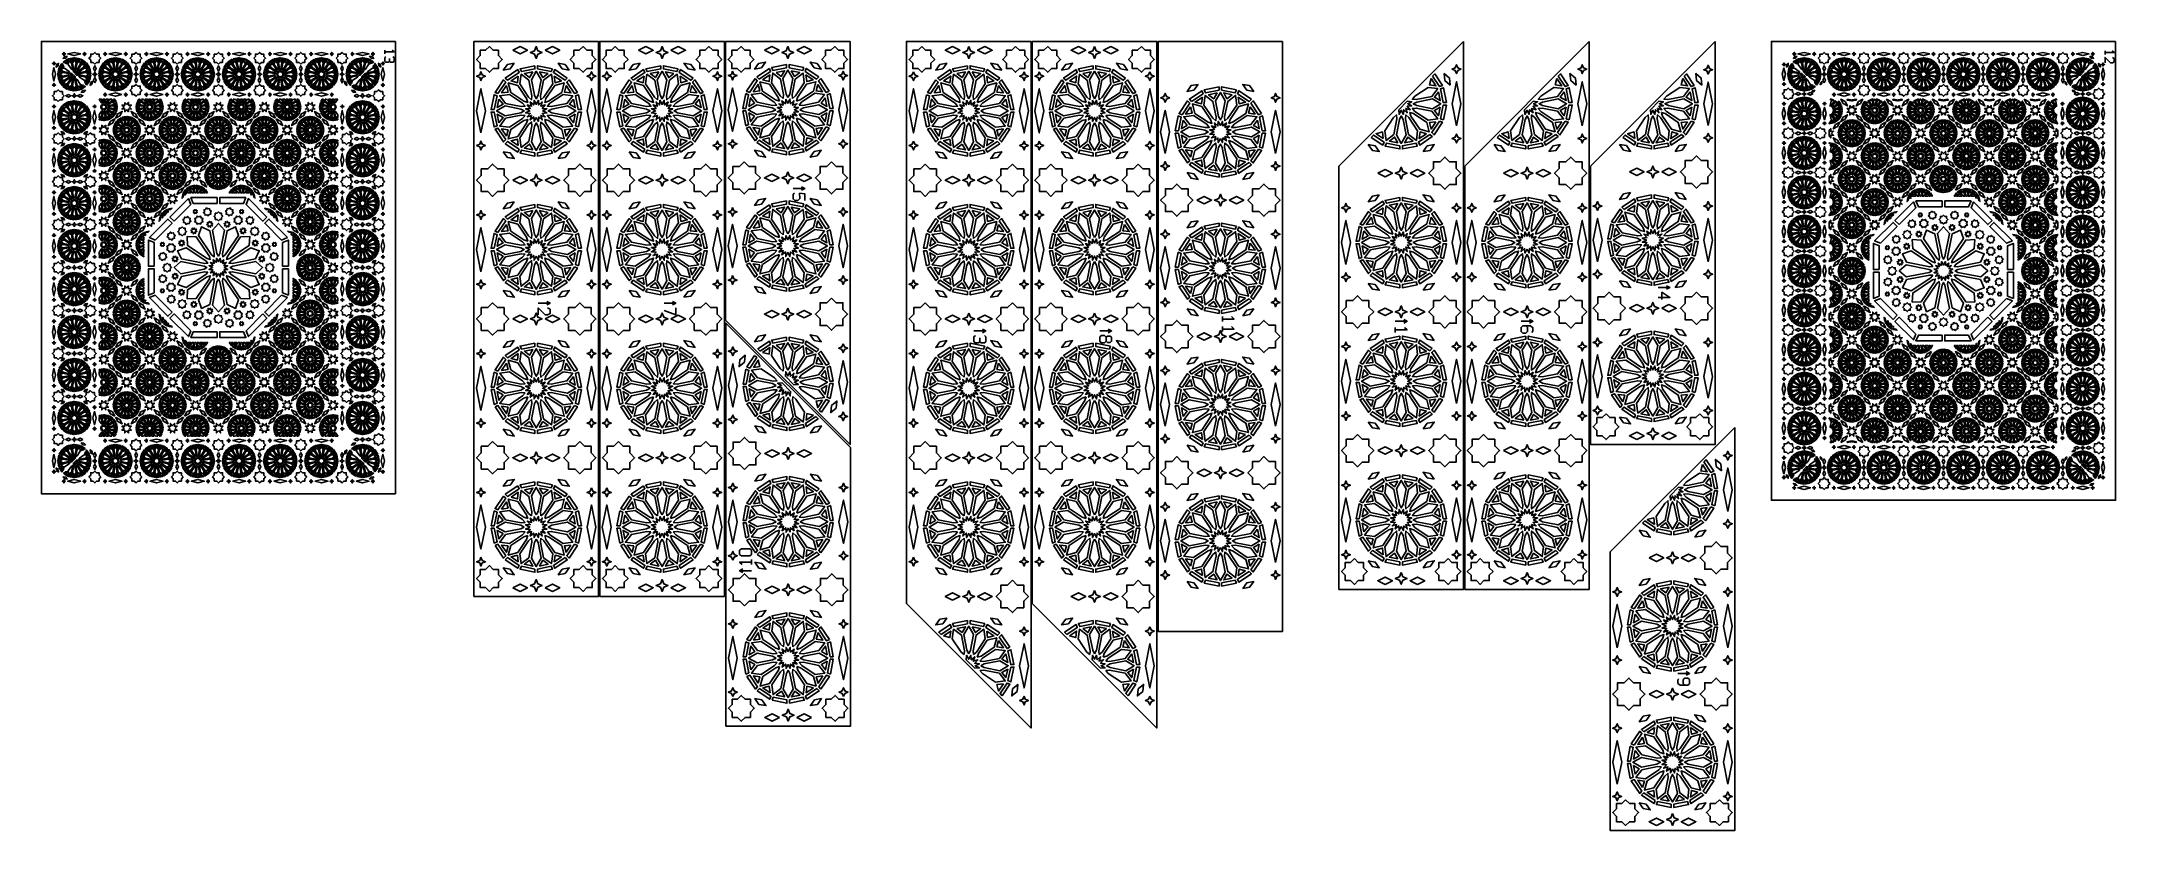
# Model space of a CAD drawing. Header units: millimetres. Extents: x 5 to 6335, y 27 to 2435.
import ezdxf

# ---------------------------------------------------------------- set-up
doc = ezdxf.new("R2010")
doc.units = ezdxf.units.MM
doc.layers.add('CUT', color=1, linetype='CONTINUOUS')
doc.layers.add('ENGRAVE', color=5, linetype='CONTINUOUS')

msp = doc.modelspace()

# ---------------------------------------------------------------- linework, layer by layer
at = {"layer": 'CUT'}
for points in [[(1085.16, 2434.99), (1085.16, 1054.84), (5.01, 1054.84), (5.01, 2434.99)], [(1705.16, 2434.99), (1705.16, 741.507), (1325.01, 741.507), (1325.01, 2434.99)], [(1383.592, 2352.533), (1399.867, 2352.533), (1399.867, 2368.808), (1411.376, 2380.317), (1399.867, 2391.825), (1399.867, 2408.1), (1383.592, 2408.1), (1372.083, 2419.609), (1360.575, 2408.1), (1344.3, 2408.1), (1344.3, 2391.825), (1332.791, 2380.317), (1344.3, 2368.808), (1344.3, 2352.533), (1360.575, 2352.533), (1372.083, 2341.024)], [(1443.479, 2408.452), (1465.837, 2397.273), (1488.195, 2408.452), (1465.837, 2419.631)], [(1520.186, 2396.374), (1533.121, 2401.475), (1520.186, 2406.576), (1515.085, 2419.511), (1509.984, 2406.576), (1497.049, 2401.475), (1509.984, 2396.374), (1515.085, 2383.439)], [(1541.975, 2408.452), (1564.333, 2397.273), (1586.691, 2408.452), (1564.333, 2419.631)], [(1669.595, 2352.533), (1685.87, 2352.533), (1685.87, 2368.808), (1697.379, 2380.317), (1685.87, 2391.825), (1685.87, 2408.1), (1669.595, 2408.1), (1658.087, 2419.609), (1646.578, 2408.1), (1630.303, 2408.1), (1630.303, 2391.825), (1618.794, 2380.317), (1630.303, 2368.808), (1630.303, 2352.533), (1646.578, 2352.533), (1658.087, 2341.024)], [(2089.16, 2434.99), (2089.16, 741.507), (1709.01, 741.507), (1709.01, 2434.99)], [(1767.592, 2352.533), (1783.867, 2352.533), (1783.867, 2368.808), (1795.376, 2380.317), (1783.867, 2391.825), (1783.867, 2408.1), (1767.592, 2408.1), (1756.083, 2419.609), (1744.575, 2408.1), (1728.3, 2408.1), (1728.3, 2391.825), (1716.791, 2380.317), (1728.3, 2368.808), (1728.3, 2352.533), (1744.575, 2352.533), (1756.083, 2341.024)], [(1827.479, 2408.452), (1849.837, 2397.273), (1872.195, 2408.452), (1849.837, 2419.631)], [(1904.186, 2396.374), (1917.121, 2401.475), (1904.186, 2406.576), (1899.085, 2419.511), (1893.984, 2406.576), (1881.049, 2401.475), (1893.984, 2396.374), (1899.085, 2383.439)], [(1925.975, 2408.452), (1948.333, 2397.273), (1970.691, 2408.452), (1948.333, 2419.631)], [(2053.595, 2352.533), (2069.87, 2352.533), (2069.87, 2368.808), (2081.379, 2380.317), (2069.87, 2391.825), (2069.87, 2408.1), (2053.595, 2408.1), (2042.087, 2419.609), (2030.578, 2408.1), (2014.303, 2408.1), (2014.303, 2391.825), (2002.794, 2380.317), (2014.303, 2368.808), (2014.303, 2352.533), (2030.578, 2352.533), (2042.087, 2341.024)], [(2473.16, 2434.99), (2473.16, 1204.734), (2093.01, 1584.884), (2093.01, 2434.99)], [(2151.592, 2352.533), (2167.867, 2352.533), (2167.867, 2368.808), (2179.376, 2380.317), (2167.867, 2391.825), (2167.867, 2408.1), (2151.592, 2408.1), (2140.083, 2419.609), (2128.575, 2408.1), (2112.3, 2408.1), (2112.3, 2391.825), (2100.791, 2380.317), (2112.3, 2368.808), (2112.3, 2352.533), (2128.575, 2352.533), (2140.083, 2341.024)], [(2211.479, 2408.452), (2233.837, 2397.273), (2256.195, 2408.452), (2233.837, 2419.631)], [(2288.186, 2396.374), (2301.121, 2401.475), (2288.186, 2406.576), (2283.085, 2419.511), (2277.984, 2406.576), (2265.049, 2401.475), (2277.984, 2396.374), (2283.085, 2383.439)], [(2309.975, 2408.452), (2332.333, 2397.273), (2354.691, 2408.452), (2332.333, 2419.631)], [(2437.595, 2352.533), (2453.87, 2352.533), (2453.87, 2368.808), (2465.379, 2380.317), (2453.87, 2391.825), (2453.87, 2408.1), (2437.595, 2408.1), (2426.087, 2419.609), (2414.578, 2408.1), (2398.303, 2408.1), (2398.303, 2391.825), (2386.794, 2380.317), (2398.303, 2368.808), (2398.303, 2352.533), (2414.578, 2352.533), (2426.087, 2341.024)], [(3025.16, 2434.99), (3025.16, 339.734), (2645.01, 719.884), (2645.01, 2434.99)], [(2692.083, 2419.609), (2680.575, 2408.1), (2664.3, 2408.1), (2664.3, 2391.825), (2652.791, 2380.317), (2664.3, 2368.808), (2664.3, 2352.533), (2680.575, 2352.533), (2692.083, 2341.024), (2703.592, 2352.533), (2719.867, 2352.533), (2719.867, 2368.808), (2731.376, 2380.317), (2719.867, 2391.825), (2719.867, 2408.1), (2703.592, 2408.1)], [(2785.837, 2397.273), (2808.195, 2408.452), (2785.837, 2419.631), (2763.479, 2408.452)], [(2835.085, 2419.511), (2829.984, 2406.576), (2817.049, 2401.475), (2829.984, 2396.374), (2835.085, 2383.439), (2840.186, 2396.374), (2853.121, 2401.475), (2840.186, 2406.576)], [(2884.333, 2397.273), (2906.691, 2408.452), (2884.333, 2419.631), (2861.975, 2408.452)], [(2978.087, 2419.609), (2966.578, 2408.1), (2950.303, 2408.1), (2950.303, 2391.825), (2938.794, 2380.317), (2950.303, 2368.808), (2950.303, 2352.533), (2966.578, 2352.533), (2978.087, 2341.024), (2989.595, 2352.533), (3005.87, 2352.533), (3005.87, 2368.808), (3017.379, 2380.317), (3005.87, 2391.825), (3005.87, 2408.1), (2989.595, 2408.1)], [(3409.16, 2434.99), (3409.16, 339.734), (3029.01, 719.884), (3029.01, 2434.99)], [(3076.083, 2419.609), (3064.575, 2408.1), (3048.3, 2408.1), (3048.3, 2391.825), (3036.791, 2380.317), (3048.3, 2368.808), (3048.3, 2352.533), (3064.575, 2352.533), (3076.083, 2341.024), (3087.592, 2352.533), (3103.867, 2352.533), (3103.867, 2368.808), (3115.376, 2380.317), (3103.867, 2391.825), (3103.867, 2408.1), (3087.592, 2408.1)], [(3169.837, 2397.273), (3192.195, 2408.452), (3169.837, 2419.631), (3147.479, 2408.452)], [(3219.085, 2419.511), (3213.984, 2406.576), (3201.049, 2401.475), (3213.984, 2396.374), (3219.085, 2383.439), (3224.186, 2396.374), (3237.121, 2401.475), (3224.186, 2406.576)], [(3268.333, 2397.273), (3290.691, 2408.452), (3268.333, 2419.631), (3245.975, 2408.452)], [(3362.087, 2419.609), (3350.578, 2408.1), (3334.303, 2408.1), (3334.303, 2391.825), (3322.794, 2380.317), (3334.303, 2368.808), (3334.303, 2352.533), (3350.578, 2352.533), (3362.087, 2341.024), (3373.595, 2352.533), (3389.87, 2352.533), (3389.87, 2368.808), (3401.379, 2380.317), (3389.87, 2391.825), (3389.87, 2408.1), (3373.595, 2408.1)], [(3793.16, 2434.99), (3793.16, 634.84), (3413.01, 634.84), (3413.01, 2434.99)], [(4345.16, 2434.99), (4345.16, 763.067), (3965.01, 763.067), (3965.01, 2054.84)], [(4729.16, 2434.99), (4729.16, 763.067), (4349.01, 763.067), (4349.01, 2054.84)], [(5113.16, 2434.99), (5113.16, 1204.734), (4733.01, 1204.734), (4733.01, 2054.84)], [(6335.16, 2434.99), (6335.16, 1034.84), (5285.01, 1034.84), (5285.01, 2434.99)], [(48.058, 2334.915), (43.11, 2355.571), (38.162, 2334.915), (43.11, 2314.259)], [(43.11, 2362.872), (44.473, 2366.329), (47.931, 2367.693), (44.473, 2369.056), (43.11, 2372.514), (41.747, 2369.056), (38.289, 2367.693), (41.747, 2366.329)], [(55.815, 2361.112), (56.592, 2368.822), (50.635, 2363.867), (49.858, 2356.157)], [(58.036, 2336.49), (61.014, 2351.464), (57.799, 2352.797), (54.554, 2336.49)], [(67.392, 2368.26), (59.004, 2355.707), (62.22, 2354.375), (69.853, 2365.798)], [(61.742, 2338.977), (67.616, 2342.368), (63.487, 2347.749)], [(92.08, 2340.302), (89.308, 2343.563), (74.925, 2353.173), (64.364, 2351.783), (70.848, 2343.331), (87.813, 2339.957)], [(66.595, 2355.254), (73.321, 2356.139), (71.565, 2362.691)], [(75.02, 2398.253), (73.656, 2401.711), (72.293, 2398.253), (68.835, 2396.89), (72.293, 2395.527), (73.656, 2392.069), (75.02, 2395.527), (78.477, 2396.89)], [(83.843, 2390.142), (76.133, 2389.365), (71.178, 2383.408), (78.888, 2384.185)], [(74.202, 2370.147), (85.625, 2377.78), (84.293, 2380.996), (71.74, 2372.608)], [(77.309, 2368.435), (83.861, 2366.679), (84.746, 2373.405)], [(124.89, 2396.89), (105.085, 2401.838), (85.28, 2396.89), (105.085, 2391.942)], [(100.043, 2352.187), (96.669, 2369.152), (88.217, 2375.636), (86.827, 2365.075), (96.437, 2350.692), (99.698, 2347.92)], [(103.51, 2385.446), (87.203, 2382.201), (88.536, 2378.986), (103.51, 2381.964)], [(92.251, 2376.513), (97.632, 2372.384), (101.023, 2378.258)], [(107.036, 2352.801), (110.412, 2369.766), (105.085, 2378.992), (99.758, 2369.766), (103.134, 2352.801), (105.085, 2348.991)], [(112.142, 2332.208), (116.802, 2332.584), (112.252, 2334.915), (116.802, 2337.246), (111.707, 2337.658), (115.018, 2341.553), (110.154, 2339.984), (111.723, 2344.848), (107.828, 2341.537), (107.416, 2346.632), (105.085, 2342.082), (102.754, 2346.632), (102.378, 2341.972)], [(122.967, 2382.201), (106.66, 2385.446), (106.66, 2381.964), (121.634, 2378.986)], [(109.147, 2378.258), (112.538, 2372.384), (117.919, 2376.513)], [(113.733, 2350.692), (123.343, 2365.075), (121.953, 2375.636), (113.501, 2369.152), (110.127, 2352.187), (110.472, 2347.92)], [(119.113, 2346.182), (133.495, 2355.792), (136.252, 2366.082), (125.962, 2363.325), (116.352, 2348.943), (115.038, 2344.868)], [(122.357, 2339.957), (139.322, 2343.331), (145.806, 2351.783), (135.245, 2353.173), (120.862, 2343.563), (118.09, 2340.302)], [(124.545, 2377.78), (137.239, 2369.298), (139.701, 2371.759), (125.877, 2380.996)], [(125.424, 2373.405), (126.309, 2366.679), (132.861, 2368.435)], [(137.877, 2398.253), (136.514, 2401.711), (135.15, 2398.253), (131.693, 2396.89), (135.15, 2395.527), (136.514, 2392.069), (137.877, 2395.527), (141.335, 2396.89)], [(138.605, 2362.691), (136.849, 2356.139), (143.575, 2355.254)], [(139.468, 2367.069), (147.95, 2354.375), (151.166, 2355.707), (141.929, 2369.531)], [(146.683, 2347.749), (142.554, 2342.368), (148.428, 2338.977)], [(149.156, 2351.464), (152.134, 2336.49), (155.616, 2336.49), (152.371, 2352.797)], [(180.659, 2389.092), (180.659, 2396.542), (173.21, 2396.542), (167.942, 2401.809), (162.675, 2396.542), (155.226, 2396.542), (155.226, 2389.092), (149.958, 2383.825), (155.226, 2378.558), (155.226, 2371.108), (162.675, 2371.108), (167.942, 2365.841), (173.21, 2371.108), (180.659, 2371.108), (180.659, 2378.558), (185.926, 2383.825)], [(167.942, 2344.898), (171.995, 2353.005), (167.942, 2361.111), (163.889, 2353.005)], [(183.513, 2352.797), (180.269, 2336.49), (183.75, 2336.49), (186.729, 2351.464)], [(193.956, 2369.531), (184.718, 2355.707), (187.935, 2354.375), (196.417, 2367.069)], [(189.201, 2347.749), (187.457, 2338.977), (193.331, 2342.368)], [(215.022, 2343.563), (200.639, 2353.173), (190.078, 2351.783), (196.562, 2343.331), (213.527, 2339.957), (217.794, 2340.302)], [(192.31, 2355.254), (199.035, 2356.139), (197.279, 2362.691)], [(200.734, 2398.253), (199.371, 2401.711), (198.007, 2398.253), (194.55, 2396.89), (198.007, 2395.527), (199.371, 2392.069), (200.734, 2395.527), (204.192, 2396.89)], [(210.007, 2380.996), (196.183, 2371.759), (198.645, 2369.298), (211.339, 2377.78)], [(219.532, 2348.943), (209.922, 2363.325), (199.632, 2366.082), (202.389, 2355.792), (216.772, 2346.182), (220.846, 2344.868)], [(203.023, 2368.435), (209.575, 2366.679), (210.461, 2373.405)], [(250.605, 2396.89), (230.799, 2401.838), (210.994, 2396.89), (230.799, 2391.942)], [(225.758, 2352.187), (222.383, 2369.152), (213.931, 2375.636), (212.541, 2365.075), (222.152, 2350.692), (225.412, 2347.92)], [(229.224, 2385.446), (212.917, 2382.201), (214.25, 2378.986), (229.224, 2381.964)], [(217.965, 2376.513), (223.347, 2372.384), (226.738, 2378.258)], [(237.968, 2334.915), (242.516, 2337.246), (237.422, 2337.658), (240.733, 2341.553), (235.868, 2339.984), (237.437, 2344.848), (233.542, 2341.537), (233.13, 2346.632), (230.799, 2342.082), (228.468, 2346.632), (228.056, 2341.537), (224.162, 2344.848), (225.73, 2339.984), (220.866, 2341.553), (224.177, 2337.658), (219.082, 2337.246), (223.632, 2334.915), (219.082, 2332.584), (224.177, 2332.172), (220.866, 2328.277), (225.73, 2329.846), (224.162, 2324.982), (228.056, 2328.293), (228.468, 2323.198), (230.799, 2327.748), (233.13, 2323.198), (233.542, 2328.293), (237.437, 2324.982), (235.868, 2329.846), (240.733, 2328.277), (237.422, 2332.172), (242.516, 2332.584)], [(232.751, 2352.801), (236.126, 2369.766), (230.799, 2378.992), (225.473, 2369.766), (228.848, 2352.801), (230.799, 2348.991)], [(248.682, 2382.201), (232.374, 2385.446), (232.374, 2381.964), (247.349, 2378.986)], [(234.861, 2378.258), (238.252, 2372.384), (243.634, 2376.513)], [(239.447, 2350.692), (249.057, 2365.075), (247.667, 2375.636), (239.215, 2369.152), (235.841, 2352.187), (236.186, 2347.92)], [(244.827, 2346.182), (259.209, 2355.792), (261.966, 2366.082), (251.677, 2363.325), (242.066, 2348.943), (240.752, 2344.868)], [(248.071, 2339.957), (265.036, 2343.331), (271.521, 2351.783), (260.959, 2353.173), (246.577, 2343.563), (243.804, 2340.302)], [(250.259, 2377.78), (262.954, 2369.298), (265.416, 2371.759), (251.591, 2380.996)], [(251.138, 2373.405), (252.023, 2366.679), (258.576, 2368.435)], [(263.591, 2398.253), (262.228, 2401.711), (260.865, 2398.253), (257.407, 2396.89), (260.865, 2395.527), (262.228, 2392.069), (263.591, 2395.527), (267.049, 2396.89)], [(264.319, 2362.691), (262.564, 2356.139), (269.289, 2355.254)], [(265.182, 2367.069), (273.664, 2354.375), (276.881, 2355.707), (267.643, 2369.531)], [(272.397, 2347.749), (268.268, 2342.368), (274.142, 2338.977)], [(274.87, 2351.464), (277.849, 2336.49), (281.33, 2336.49), (278.086, 2352.797)], [(306.373, 2389.092), (306.373, 2396.542), (298.924, 2396.542), (293.656, 2401.809), (288.389, 2396.542), (280.94, 2396.542), (280.94, 2389.092), (275.672, 2383.825), (280.94, 2378.558), (280.94, 2371.108), (288.389, 2371.108), (293.656, 2365.841), (298.924, 2371.108), (306.373, 2371.108), (306.373, 2378.558), (311.64, 2383.825)], [(293.656, 2344.898), (297.71, 2353.005), (293.656, 2361.111), (289.603, 2353.005)], [(309.227, 2352.797), (305.983, 2336.49), (309.464, 2336.49), (312.443, 2351.464)], [(319.67, 2369.531), (310.432, 2355.707), (313.649, 2354.375), (322.131, 2367.069)], [(314.916, 2347.749), (313.171, 2338.977), (319.045, 2342.368)], [(340.736, 2343.563), (326.354, 2353.173), (315.792, 2351.783), (322.277, 2343.331), (339.242, 2339.957), (343.509, 2340.302)], [(318.024, 2355.254), (324.749, 2356.139), (322.994, 2362.691)], [(326.448, 2398.253), (325.085, 2401.711), (323.722, 2398.253), (320.264, 2396.89), (323.722, 2395.527), (325.085, 2392.069), (326.448, 2395.527), (329.906, 2396.89)], [(335.722, 2380.996), (321.897, 2371.759), (324.359, 2369.298), (337.053, 2377.78)], [(345.247, 2348.943), (335.636, 2363.325), (325.346, 2366.082), (328.103, 2355.792), (342.486, 2346.182), (346.56, 2344.868)], [(328.737, 2368.435), (335.29, 2366.679), (336.175, 2373.405)], [(376.319, 2396.89), (356.514, 2401.838), (336.708, 2396.89), (356.514, 2391.942)], [(351.472, 2352.187), (348.098, 2369.152), (339.646, 2375.636), (338.256, 2365.075), (347.866, 2350.692), (351.127, 2347.92)], [(354.939, 2385.446), (338.631, 2382.201), (339.964, 2378.986), (354.939, 2381.964)], [(343.679, 2376.513), (349.061, 2372.384), (352.452, 2378.258)], [(363.681, 2334.915), (368.231, 2337.246), (363.136, 2337.658), (366.447, 2341.553), (361.582, 2339.984), (363.151, 2344.848), (359.257, 2341.537), (358.845, 2346.632), (356.514, 2342.083), (354.183, 2346.632), (353.771, 2341.537), (349.876, 2344.848), (351.445, 2339.984), (346.58, 2341.553), (349.891, 2337.658), (344.797, 2337.246), (349.345, 2334.915), (344.797, 2332.584), (349.891, 2332.172), (346.58, 2328.277), (351.445, 2329.846), (349.876, 2324.982), (353.771, 2328.293), (354.183, 2323.198), (356.514, 2327.747), (358.845, 2323.198), (359.257, 2328.293), (363.151, 2324.982), (361.582, 2329.846), (366.447, 2328.277), (363.136, 2332.172), (368.231, 2332.584)], [(358.465, 2352.801), (361.84, 2369.766), (356.514, 2378.992), (351.187, 2369.766), (354.562, 2352.801), (356.514, 2348.991)], [(374.396, 2382.201), (358.089, 2385.446), (358.089, 2381.964), (373.063, 2378.986)], [(360.575, 2378.258), (363.966, 2372.384), (369.348, 2376.513)], [(365.161, 2350.692), (374.772, 2365.075), (373.382, 2375.636), (364.929, 2369.152), (361.555, 2352.187), (361.9, 2347.92)], [(370.541, 2346.182), (384.924, 2355.792), (387.681, 2366.082), (377.391, 2363.325), (367.781, 2348.943), (366.467, 2344.868)], [(373.785, 2339.957), (390.751, 2343.331), (397.235, 2351.783), (386.673, 2353.173), (372.291, 2343.563), (369.518, 2340.302)], [(375.974, 2377.78), (388.668, 2369.298), (391.13, 2371.759), (377.305, 2380.996)], [(376.852, 2373.405), (377.737, 2366.679), (384.29, 2368.435)], [(389.305, 2398.253), (387.942, 2401.711), (386.579, 2398.253), (383.121, 2396.89), (386.579, 2395.527), (387.942, 2392.069), (389.305, 2395.527), (392.763, 2396.89)], [(390.034, 2362.691), (388.278, 2356.139), (395.003, 2355.254)], [(390.896, 2367.069), (399.378, 2354.375), (402.595, 2355.707), (393.357, 2369.531)], [(398.111, 2347.749), (393.982, 2342.368), (399.856, 2338.977)], [(400.584, 2351.464), (403.563, 2336.49), (407.044, 2336.49), (403.8, 2352.797)], [(432.087, 2389.092), (432.087, 2396.542), (424.638, 2396.542), (419.371, 2401.809), (414.103, 2396.542), (406.654, 2396.542), (406.654, 2389.092), (401.387, 2383.825), (406.654, 2378.558), (406.654, 2371.108), (414.103, 2371.108), (419.371, 2365.841), (424.638, 2371.108), (432.087, 2371.108), (432.087, 2378.558), (437.355, 2383.825)], [(419.371, 2344.898), (423.424, 2353.005), (419.371, 2361.111), (415.317, 2353.005)], [(434.942, 2352.797), (431.697, 2336.49), (435.178, 2336.49), (438.157, 2351.464)], [(445.384, 2369.531), (436.147, 2355.707), (439.363, 2354.375), (447.845, 2367.069)], [(440.63, 2347.749), (438.885, 2338.977), (444.759, 2342.368)], [(466.451, 2343.563), (452.068, 2353.173), (441.506, 2351.783), (447.991, 2343.331), (464.956, 2339.957), (469.223, 2340.302)], [(443.738, 2355.254), (450.463, 2356.139), (448.708, 2362.691)], [(452.163, 2398.253), (450.799, 2401.711), (449.436, 2398.253), (445.978, 2396.89), (449.436, 2395.527), (450.799, 2392.069), (452.163, 2395.527), (455.62, 2396.89)], [(461.436, 2380.996), (447.612, 2371.759), (450.073, 2369.298), (462.768, 2377.78)], [(470.961, 2348.943), (461.35, 2363.325), (451.061, 2366.082), (453.818, 2355.792), (468.2, 2346.182), (472.275, 2344.868)], [(454.451, 2368.435), (461.004, 2366.679), (461.889, 2373.405)], [(502.033, 2396.89), (482.228, 2401.838), (462.423, 2396.89), (482.228, 2391.942)], [(477.186, 2352.187), (473.812, 2369.152), (465.36, 2375.636), (463.97, 2365.075), (473.58, 2350.692), (476.841, 2347.92)], [(480.653, 2385.446), (464.346, 2382.201), (465.678, 2378.986), (480.653, 2381.964)], [(469.393, 2376.513), (474.775, 2372.384), (478.166, 2378.258)], [(489.395, 2334.915), (493.945, 2337.246), (488.85, 2337.658), (492.161, 2341.553), (487.297, 2339.984), (488.865, 2344.848), (484.971, 2341.537), (484.559, 2346.632), (482.228, 2342.082), (479.897, 2346.632), (479.485, 2341.537), (475.59, 2344.848), (477.159, 2339.984), (472.295, 2341.553), (475.606, 2337.658), (470.511, 2337.246), (475.059, 2334.915), (470.511, 2332.584), (475.606, 2332.172), (472.295, 2328.277), (477.159, 2329.846), (475.59, 2324.982), (479.485, 2328.293), (479.897, 2323.198), (482.228, 2327.748), (484.559, 2323.198), (484.971, 2328.293), (488.865, 2324.982), (487.297, 2329.846), (492.161, 2328.277), (488.85, 2332.172), (493.945, 2332.584)], [(484.179, 2352.801), (487.554, 2369.766), (482.228, 2378.992), (476.901, 2369.766), (480.276, 2352.801), (482.228, 2348.991)], [(500.11, 2382.201), (483.803, 2385.446), (483.803, 2381.964), (498.777, 2378.986)], [(486.289, 2378.258), (489.681, 2372.384), (495.062, 2376.513)], [(490.875, 2350.692), (500.486, 2365.075), (499.096, 2375.636), (490.644, 2369.152), (487.27, 2352.187), (487.615, 2347.92)], [(496.255, 2346.182), (510.638, 2355.792), (513.395, 2366.082), (503.105, 2363.325), (493.495, 2348.943), (492.181, 2344.868)], [(499.5, 2339.957), (516.465, 2343.331), (522.949, 2351.783), (512.388, 2353.173), (498.005, 2343.563), (495.233, 2340.302)], [(501.688, 2377.78), (514.382, 2369.298), (516.844, 2371.759), (503.02, 2380.996)], [(502.567, 2373.405), (503.452, 2366.679), (510.004, 2368.435)], [(515.02, 2398.253), (513.656, 2401.711), (512.293, 2398.253), (508.835, 2396.89), (512.293, 2395.527), (513.656, 2392.069), (515.02, 2395.527), (518.477, 2396.89)], [(515.748, 2362.691), (513.992, 2356.139), (520.717, 2355.254)], [(516.611, 2367.07), (525.093, 2354.375), (528.309, 2355.707), (519.071, 2369.531)], [(523.826, 2347.749), (519.697, 2342.368), (525.57, 2338.977)], [(526.299, 2351.464), (529.277, 2336.49), (532.758, 2336.49), (529.514, 2352.797)], [(557.802, 2389.092), (557.802, 2396.542), (550.352, 2396.542), (545.085, 2401.809), (539.818, 2396.542), (532.368, 2396.542), (532.368, 2389.092), (527.101, 2383.825), (532.368, 2378.558), (532.368, 2371.108), (539.818, 2371.108), (545.085, 2365.841), (550.352, 2371.108), (557.802, 2371.108), (557.802, 2378.558), (563.069, 2383.825)], [(545.085, 2344.898), (549.138, 2353.005), (545.085, 2361.111), (541.032, 2353.005)], [(560.656, 2352.797), (557.412, 2336.49), (560.893, 2336.49), (563.871, 2351.464)], [(571.099, 2369.531), (561.861, 2355.707), (565.077, 2354.375), (573.559, 2367.07)], [(564.6, 2338.977), (570.473, 2342.368), (566.344, 2347.749)], [(594.937, 2340.302), (592.165, 2343.563), (577.782, 2353.173), (567.221, 2351.783), (573.705, 2343.331), (590.67, 2339.957)], [(569.453, 2355.254), (576.178, 2356.139), (574.422, 2362.691)], [(571.693, 2396.89), (575.15, 2395.527), (576.514, 2392.069), (577.877, 2395.527), (581.335, 2396.89), (577.877, 2398.253), (576.514, 2401.711), (575.15, 2398.253)], [(587.15, 2380.996), (573.326, 2371.759), (575.788, 2369.298), (588.482, 2377.78)], [(597.989, 2344.868), (596.675, 2348.943), (587.065, 2363.325), (576.775, 2366.082), (579.532, 2355.792), (593.915, 2346.182)], [(580.166, 2368.435), (586.718, 2366.679), (587.603, 2373.405)], [(607.942, 2391.942), (627.747, 2396.89), (607.942, 2401.838), (588.137, 2396.89)], [(602.555, 2347.92), (602.9, 2352.187), (599.526, 2369.152), (591.074, 2375.636), (589.684, 2365.075), (599.295, 2350.692)], [(591.393, 2378.986), (606.367, 2381.964), (606.367, 2385.446), (590.06, 2382.201)], [(595.108, 2376.513), (600.489, 2372.384), (603.881, 2378.258)], [(596.225, 2332.584), (601.32, 2332.172), (598.009, 2328.277), (602.873, 2329.846), (601.305, 2324.982), (605.199, 2328.293), (605.611, 2323.198), (607.942, 2327.748), (610.273, 2323.198), (610.685, 2328.293), (614.58, 2324.982), (613.011, 2329.846), (617.875, 2328.277), (614.564, 2332.172), (619.659, 2332.584), (615.111, 2334.915), (619.659, 2337.246), (614.564, 2337.658), (617.875, 2341.553), (613.011, 2339.984), (614.58, 2344.848), (610.685, 2341.537), (610.273, 2346.632), (607.942, 2342.082), (605.611, 2346.632), (605.199, 2341.537), (601.305, 2344.848), (602.873, 2339.984), (598.009, 2341.553), (601.32, 2337.658), (596.225, 2337.246), (600.775, 2334.915)], [(607.942, 2348.991), (609.894, 2352.801), (613.269, 2369.766), (607.942, 2378.992), (602.616, 2369.766), (605.991, 2352.801)], [(609.517, 2381.964), (624.492, 2378.986), (625.824, 2382.201), (609.517, 2385.446)], [(612.004, 2378.258), (615.395, 2372.384), (620.777, 2376.513)], [(613.329, 2347.92), (616.59, 2350.692), (626.2, 2365.075), (624.81, 2375.636), (616.358, 2369.152), (612.984, 2352.187)], [(617.895, 2344.868), (621.97, 2346.182), (636.352, 2355.792), (639.109, 2366.082), (628.82, 2363.325), (619.209, 2348.943)], [(620.947, 2340.302), (625.214, 2339.957), (642.179, 2343.331), (648.664, 2351.783), (638.102, 2353.173), (623.719, 2343.563)], [(627.402, 2377.78), (640.097, 2369.298), (642.558, 2371.759), (628.734, 2380.996)], [(628.281, 2373.405), (629.166, 2366.679), (635.719, 2368.435)], [(634.55, 2396.89), (638.007, 2395.527), (639.371, 2392.069), (640.734, 2395.527), (644.192, 2396.89), (640.734, 2398.253), (639.371, 2401.711), (638.007, 2398.253)], [(641.462, 2362.691), (639.707, 2356.139), (646.432, 2355.254)], [(642.325, 2367.069), (650.807, 2354.375), (654.023, 2355.707), (644.786, 2369.531)], [(645.411, 2342.368), (651.285, 2338.977), (649.54, 2347.749)], [(652.013, 2351.464), (654.992, 2336.49), (658.473, 2336.49), (655.228, 2352.797)], [(652.815, 2383.825), (658.083, 2378.558), (658.083, 2371.108), (665.532, 2371.108), (670.799, 2365.841), (676.067, 2371.108), (683.516, 2371.108), (683.516, 2378.558), (688.783, 2383.825), (683.516, 2389.092), (683.516, 2396.542), (676.067, 2396.542), (670.799, 2401.809), (665.532, 2396.542), (658.083, 2396.542), (658.083, 2389.092)], [(674.853, 2353.005), (670.799, 2361.111), (666.746, 2353.005), (670.799, 2344.898)], [(686.37, 2352.797), (683.126, 2336.49), (686.607, 2336.49), (689.586, 2351.464)], [(696.813, 2369.531), (687.575, 2355.707), (690.792, 2354.375), (699.274, 2367.069)], [(690.314, 2338.977), (696.188, 2342.368), (692.059, 2347.749)], [(720.652, 2340.302), (717.879, 2343.563), (703.497, 2353.173), (692.935, 2351.783), (699.419, 2343.331), (716.385, 2339.957)], [(695.167, 2355.254), (701.892, 2356.139), (700.136, 2362.691)], [(697.407, 2396.89), (700.865, 2395.527), (702.228, 2392.069), (703.591, 2395.527), (707.049, 2396.89), (703.591, 2398.253), (702.228, 2401.711), (700.865, 2398.253)], [(712.865, 2380.996), (699.04, 2371.759), (701.502, 2369.298), (714.196, 2377.78)], [(723.703, 2344.868), (722.389, 2348.943), (712.779, 2363.325), (702.489, 2366.082), (705.246, 2355.792), (719.629, 2346.182)], [(705.88, 2368.435), (712.433, 2366.679), (713.318, 2373.405)], [(733.656, 2391.942), (753.462, 2396.89), (733.656, 2401.838), (713.851, 2396.89)], [(728.27, 2347.92), (728.615, 2352.187), (725.241, 2369.152), (716.788, 2375.636), (715.398, 2365.075), (725.009, 2350.692)], [(717.107, 2378.986), (732.081, 2381.964), (732.081, 2385.446), (715.774, 2382.201)], [(720.822, 2376.513), (726.204, 2372.384), (729.595, 2378.258)], [(721.939, 2332.584), (727.034, 2332.172), (723.723, 2328.277), (728.588, 2329.846), (727.019, 2324.982), (730.913, 2328.293), (731.325, 2323.198), (733.656, 2327.747), (735.987, 2323.198), (736.399, 2328.293), (740.294, 2324.982), (738.725, 2329.846), (743.59, 2328.277), (740.279, 2332.172), (745.373, 2332.584), (740.825, 2334.915), (745.373, 2337.246), (740.279, 2337.658), (743.59, 2341.553), (738.725, 2339.984), (740.294, 2344.848), (736.399, 2341.537), (735.987, 2346.632), (733.656, 2342.083), (731.325, 2346.632), (730.913, 2341.537), (727.019, 2344.848), (728.588, 2339.984), (723.723, 2341.553), (727.034, 2337.658), (721.939, 2337.246), (726.489, 2334.915)], [(733.656, 2348.991), (735.608, 2352.801), (738.983, 2369.766), (733.656, 2378.992), (728.33, 2369.766), (731.705, 2352.801)], [(735.231, 2381.964), (750.206, 2378.986), (751.539, 2382.201), (735.231, 2385.446)], [(737.718, 2378.258), (741.109, 2372.384), (746.491, 2376.513)], [(739.043, 2347.92), (742.304, 2350.692), (751.914, 2365.075), (750.524, 2375.636), (742.072, 2369.152), (738.698, 2352.187)], [(743.61, 2344.868), (747.684, 2346.182), (762.067, 2355.792), (764.824, 2366.082), (754.534, 2363.325), (744.923, 2348.943)], [(746.661, 2340.302), (750.928, 2339.957), (767.893, 2343.331), (774.378, 2351.783), (763.816, 2353.173), (749.434, 2343.563)], [(753.117, 2377.78), (765.811, 2369.298), (768.273, 2371.759), (754.448, 2380.996)], [(753.995, 2373.405), (754.88, 2366.679), (761.433, 2368.435)], [(760.264, 2396.89), (763.722, 2395.527), (765.085, 2392.069), (766.448, 2395.527), (769.906, 2396.89), (766.448, 2398.253), (765.085, 2401.711), (763.722, 2398.253)], [(767.176, 2362.691), (765.421, 2356.139), (772.146, 2355.254)], [(768.039, 2367.069), (776.521, 2354.375), (779.738, 2355.707), (770.5, 2369.531)], [(771.125, 2342.368), (776.999, 2338.977), (775.254, 2347.749)], [(777.727, 2351.464), (780.706, 2336.49), (784.187, 2336.49), (780.943, 2352.797)], [(778.53, 2383.825), (783.797, 2378.558), (783.797, 2371.108), (791.246, 2371.108), (796.514, 2365.841), (801.781, 2371.108), (809.23, 2371.108), (809.23, 2378.558), (814.498, 2383.825), (809.23, 2389.092), (809.23, 2396.542), (801.781, 2396.542), (796.514, 2401.809), (791.246, 2396.542), (783.797, 2396.542), (783.797, 2389.092)], [(800.567, 2353.005), (796.514, 2361.111), (792.46, 2353.005), (796.514, 2344.898)], [(812.084, 2352.797), (808.84, 2336.49), (812.321, 2336.49), (815.3, 2351.464)], [(822.527, 2369.531), (813.289, 2355.707), (816.506, 2354.375), (824.988, 2367.069)], [(816.028, 2338.977), (821.902, 2342.368), (817.773, 2347.749)], [(846.366, 2340.302), (843.593, 2343.563), (829.211, 2353.173), (818.649, 2351.783), (825.134, 2343.331), (842.099, 2339.957)], [(820.881, 2355.254), (827.606, 2356.139), (825.851, 2362.691)], [(823.121, 2396.89), (826.579, 2395.527), (827.942, 2392.069), (829.305, 2395.527), (832.763, 2396.89), (829.305, 2398.253), (827.942, 2401.711), (826.579, 2398.253)], [(838.579, 2380.996), (824.754, 2371.759), (827.216, 2369.298), (839.911, 2377.78)], [(849.418, 2344.868), (848.104, 2348.943), (838.493, 2363.325), (828.204, 2366.082), (830.961, 2355.792), (845.343, 2346.182)], [(831.594, 2368.435), (838.147, 2366.679), (839.032, 2373.405)], [(859.371, 2391.942), (879.176, 2396.89), (859.371, 2401.838), (839.565, 2396.89)], [(853.984, 2347.92), (854.329, 2352.187), (850.955, 2369.152), (842.503, 2375.636), (841.113, 2365.075), (850.723, 2350.692)], [(842.821, 2378.986), (857.796, 2381.964), (857.796, 2385.446), (841.488, 2382.201)], [(846.536, 2376.513), (851.918, 2372.384), (855.309, 2378.258)], [(847.654, 2332.584), (852.748, 2332.172), (849.437, 2328.277), (854.302, 2329.846), (852.733, 2324.982), (856.628, 2328.293), (857.04, 2323.198), (859.371, 2327.748), (861.702, 2323.198), (862.114, 2328.293), (866.008, 2324.982), (864.44, 2329.846), (869.304, 2328.277), (865.993, 2332.172), (871.088, 2332.584), (866.538, 2334.915), (871.088, 2337.246), (865.993, 2337.658), (869.304, 2341.553), (864.44, 2339.984), (866.008, 2344.848), (862.114, 2341.537), (861.702, 2346.632), (859.371, 2342.082), (857.04, 2346.632), (856.628, 2341.537), (852.733, 2344.848), (854.302, 2339.984), (849.437, 2341.553), (852.748, 2337.658), (847.654, 2337.246), (852.202, 2334.915)], [(859.371, 2348.991), (861.322, 2352.801), (864.697, 2369.766), (859.371, 2378.992), (854.044, 2369.766), (857.419, 2352.801)], [(860.946, 2381.964), (875.92, 2378.986), (877.253, 2382.201), (860.946, 2385.446)], [(863.432, 2378.258), (866.823, 2372.384), (872.205, 2376.513)], [(864.758, 2347.92), (868.018, 2350.692), (877.629, 2365.075), (876.239, 2375.636), (867.787, 2369.152), (864.412, 2352.187)], [(869.324, 2344.868), (873.398, 2346.182), (887.781, 2355.792), (890.538, 2366.082), (880.248, 2363.325), (870.638, 2348.943)], [(872.376, 2340.302), (876.643, 2339.957), (893.608, 2343.331), (900.092, 2351.783), (889.531, 2353.173), (875.148, 2343.563)], [(878.831, 2377.78), (891.525, 2369.298), (893.987, 2371.759), (880.163, 2380.996)], [(879.709, 2373.405), (880.595, 2366.679), (887.147, 2368.435)], [(885.978, 2396.89), (889.436, 2395.527), (890.799, 2392.069), (892.163, 2395.527), (895.62, 2396.89), (892.163, 2398.253), (890.799, 2401.711), (889.436, 2398.253)], [(892.891, 2362.691), (891.135, 2356.139), (897.86, 2355.254)], [(893.753, 2367.069), (902.235, 2354.375), (905.452, 2355.707), (896.214, 2369.531)], [(896.839, 2342.368), (902.713, 2338.977), (900.969, 2347.749)], [(903.441, 2351.464), (906.42, 2336.49), (909.901, 2336.49), (906.657, 2352.797)], [(904.244, 2383.825), (909.511, 2378.558), (909.511, 2371.108), (916.96, 2371.108), (922.228, 2365.841), (927.495, 2371.108), (934.944, 2371.108), (934.944, 2378.558), (940.212, 2383.825), (934.944, 2389.092), (934.944, 2396.542), (927.495, 2396.542), (922.228, 2401.809), (916.96, 2396.542), (909.511, 2396.542), (909.511, 2389.092)], [(926.281, 2353.005), (922.228, 2361.111), (918.175, 2353.005), (922.228, 2344.898)], [(937.799, 2352.797), (934.554, 2336.49), (938.036, 2336.49), (941.014, 2351.464)], [(948.241, 2369.531), (939.004, 2355.707), (942.22, 2354.375), (950.702, 2367.069)], [(941.742, 2338.977), (947.616, 2342.368), (943.487, 2347.749)], [(972.08, 2340.302), (969.308, 2343.563), (954.925, 2353.173), (944.364, 2351.783), (950.848, 2343.331), (967.813, 2339.957)], [(946.595, 2355.254), (953.321, 2356.139), (951.565, 2362.691)], [(948.835, 2396.89), (952.293, 2395.527), (953.656, 2392.069), (955.02, 2395.527), (958.477, 2396.89), (955.02, 2398.253), (953.656, 2401.711), (952.293, 2398.253)], [(964.293, 2380.996), (950.469, 2371.759), (952.931, 2369.298), (965.625, 2377.78)], [(975.132, 2344.868), (973.818, 2348.943), (964.208, 2363.325), (953.918, 2366.082), (956.675, 2355.792), (971.057, 2346.182)], [(957.309, 2368.435), (963.861, 2366.679), (964.746, 2373.405)], [(985.085, 2391.942), (1004.89, 2396.89), (985.085, 2401.838), (965.28, 2396.89)], [(979.698, 2347.92), (980.043, 2352.187), (976.669, 2369.152), (968.217, 2375.636), (966.827, 2365.075), (976.437, 2350.692)], [(968.536, 2378.986), (983.51, 2381.964), (983.51, 2385.446), (967.203, 2382.201)], [(972.251, 2376.513), (977.632, 2372.384), (981.023, 2378.258)], [(987.792, 2341.972), (987.416, 2346.632), (985.085, 2342.082), (982.754, 2346.632), (982.342, 2341.537), (978.447, 2344.848), (980.016, 2339.984), (975.152, 2341.553), (978.463, 2337.658), (973.368, 2337.246), (977.918, 2334.915), (973.368, 2332.584), (978.028, 2332.208)], [(985.085, 2348.991), (987.036, 2352.801), (990.412, 2369.766), (985.085, 2378.992), (979.758, 2369.766), (983.134, 2352.801)], [(986.66, 2381.964), (1001.634, 2378.986), (1002.967, 2382.201), (986.66, 2385.446)], [(989.147, 2378.258), (992.538, 2372.384), (997.919, 2376.513)], [(990.472, 2347.92), (993.733, 2350.692), (1003.343, 2365.075), (1001.953, 2375.636), (993.501, 2369.152), (990.127, 2352.187)], [(1002.357, 2339.957), (1019.322, 2343.331), (1025.806, 2351.783), (1015.245, 2353.173), (1000.862, 2343.563), (998.09, 2340.302)], [(1018.43, 2372.608), (1005.877, 2380.996), (1004.545, 2377.78), (1015.968, 2370.147)], [(1005.424, 2373.405), (1006.309, 2366.679), (1012.861, 2368.435)], [(1011.282, 2384.185), (1018.992, 2383.408), (1014.037, 2389.365), (1006.327, 2390.142)], [(1011.693, 2396.89), (1015.15, 2395.527), (1016.514, 2392.069), (1017.877, 2395.527), (1021.335, 2396.89), (1017.877, 2398.253), (1016.514, 2401.711), (1015.15, 2398.253)], [(1018.605, 2362.691), (1016.849, 2356.139), (1023.575, 2355.254)], [(1020.317, 2365.798), (1027.95, 2354.375), (1031.166, 2355.707), (1022.778, 2368.26)], [(1026.683, 2347.749), (1022.554, 2342.368), (1028.428, 2338.977)], [(1035.616, 2336.49), (1032.371, 2352.797), (1029.156, 2351.464), (1032.134, 2336.49)], [(1040.312, 2356.157), (1039.535, 2363.867), (1033.578, 2368.822), (1034.355, 2361.112)], [(1047.06, 2314.259), (1052.008, 2334.915), (1047.06, 2355.571), (1042.112, 2334.915)], [(1048.423, 2366.329), (1051.881, 2367.693), (1048.423, 2369.056), (1047.06, 2372.514), (1045.697, 2369.056), (1042.239, 2367.693), (1045.697, 2366.329), (1047.06, 2362.872)], [(1350.176, 2325.27), (1359.841, 2329.082), (1350.176, 2332.893), (1346.365, 2342.558), (1342.554, 2332.893), (1332.889, 2329.082), (1342.554, 2325.27), (1346.365, 2315.606)], [(1448.143, 2368.823), (1426.978, 2365.255), (1414.381, 2347.875), (1435.547, 2351.443)], [(1427.29, 2316.524), (1462.508, 2340.055), (1458.78, 2349.055), (1420.403, 2323.411)], [(1511.21, 2361.025), (1465.94, 2352.02), (1469.668, 2343.021), (1511.21, 2351.285)], [(1520.59, 2270.788), (1530.023, 2318.207), (1515.085, 2344.08), (1500.147, 2318.207), (1509.58, 2270.788), (1515.085, 2260.042)], [(1564.23, 2352.02), (1518.96, 2361.025), (1518.96, 2351.285), (1560.502, 2343.021)], [(1609.767, 2323.411), (1571.39, 2349.055), (1567.662, 2340.055), (1602.88, 2316.524)], [(1615.789, 2347.875), (1603.192, 2365.255), (1582.027, 2368.823), (1594.623, 2351.443)], [(1687.616, 2325.27), (1697.281, 2329.082), (1687.616, 2332.893), (1683.805, 2342.558), (1679.994, 2332.893), (1670.329, 2329.082), (1679.994, 2325.27), (1683.805, 2315.606)], [(1734.176, 2325.27), (1743.841, 2329.082), (1734.176, 2332.893), (1730.365, 2342.558), (1726.554, 2332.893), (1716.889, 2329.082), (1726.554, 2325.27), (1730.365, 2315.606)], [(1832.143, 2368.823), (1810.978, 2365.255), (1798.381, 2347.875), (1819.547, 2351.443)], [(1811.29, 2316.524), (1846.508, 2340.055), (1842.78, 2349.055), (1804.403, 2323.411)], [(1895.21, 2361.025), (1849.94, 2352.02), (1853.668, 2343.021), (1895.21, 2351.285)], [(1904.59, 2270.788), (1914.023, 2318.207), (1899.085, 2344.08), (1884.147, 2318.207), (1893.58, 2270.788), (1899.085, 2260.042)], [(1948.23, 2352.02), (1902.96, 2361.025), (1902.96, 2351.285), (1944.502, 2343.021)], [(1993.767, 2323.411), (1955.39, 2349.055), (1951.662, 2340.055), (1986.88, 2316.524)], [(1999.789, 2347.875), (1987.192, 2365.255), (1966.027, 2368.823), (1978.623, 2351.443)], [(2071.616, 2325.27), (2081.281, 2329.082), (2071.616, 2332.893), (2067.805, 2342.558), (2063.994, 2332.893), (2054.329, 2329.082), (2063.994, 2325.27), (2067.805, 2315.606)], [(2114.365, 2344.391), (2110.554, 2334.726), (2100.889, 2330.915), (2110.554, 2327.104), (2114.365, 2317.439), (2118.176, 2327.104), (2127.841, 2330.915), (2118.176, 2334.726)], [(2202.542, 2354.481), (2215.001, 2371.958), (2193.864, 2368.224), (2181.405, 2350.747)], [(2226.78, 2352.721), (2188.403, 2327.077), (2195.29, 2320.191), (2230.508, 2343.722)], [(2279.21, 2364.692), (2233.94, 2355.687), (2237.668, 2346.688), (2279.21, 2354.951)], [(2246.879, 2340.618), (2262.916, 2328.313), (2273.023, 2345.818)], [(2283.085, 2263.708), (2288.59, 2274.454), (2298.023, 2321.874), (2283.085, 2347.746), (2268.147, 2321.874), (2277.58, 2274.454)], [(2332.23, 2355.687), (2286.96, 2364.692), (2286.96, 2354.951), (2328.502, 2346.688)], [(2293.147, 2345.818), (2303.254, 2328.313), (2319.291, 2340.618)], [(2377.767, 2327.077), (2339.39, 2352.721), (2335.662, 2343.722), (2370.88, 2320.191)], [(2363.628, 2354.481), (2384.765, 2350.747), (2372.306, 2368.224), (2351.169, 2371.958)], [(2451.805, 2344.391), (2447.994, 2334.726), (2438.329, 2330.915), (2447.994, 2327.104), (2451.805, 2317.439), (2455.616, 2327.104), (2465.281, 2330.915), (2455.616, 2334.726)], [(2666.365, 2342.558), (2662.554, 2332.893), (2652.889, 2329.082), (2662.554, 2325.27), (2666.365, 2315.606), (2670.176, 2325.27), (2679.841, 2329.082), (2670.176, 2332.893)], [(2755.547, 2351.443), (2768.143, 2368.823), (2746.978, 2365.255), (2734.381, 2347.875)], [(2778.78, 2349.055), (2740.403, 2323.411), (2747.29, 2316.524), (2782.508, 2340.055)], [(2831.21, 2361.025), (2785.94, 2352.02), (2789.668, 2343.021), (2831.21, 2351.285)], [(2835.085, 2260.042), (2840.59, 2270.788), (2850.023, 2318.207), (2835.085, 2344.08), (2820.147, 2318.207), (2829.58, 2270.788)], [(2884.23, 2352.02), (2838.96, 2361.025), (2838.96, 2351.285), (2880.502, 2343.021)], [(2929.767, 2323.411), (2891.39, 2349.055), (2887.662, 2340.055), (2922.88, 2316.524)], [(2914.623, 2351.443), (2935.789, 2347.875), (2923.192, 2365.255), (2902.027, 2368.823)], [(3003.805, 2342.558), (2999.994, 2332.893), (2990.329, 2329.082), (2999.994, 2325.27), (3003.805, 2315.606), (3007.616, 2325.27), (3017.281, 2329.082), (3007.616, 2332.893)], [(3050.365, 2342.558), (3046.554, 2332.893), (3036.889, 2329.082), (3046.554, 2325.27), (3050.365, 2315.606), (3054.176, 2325.27), (3063.841, 2329.082), (3054.176, 2332.893)], [(3139.547, 2351.443), (3152.143, 2368.823), (3130.978, 2365.255), (3118.381, 2347.875)], [(3162.78, 2349.055), (3124.403, 2323.411), (3131.29, 2316.524), (3166.508, 2340.055)], [(3215.21, 2361.025), (3169.94, 2352.02), (3173.668, 2343.021), (3215.21, 2351.285)], [(3219.085, 2260.042), (3224.59, 2270.788), (3234.023, 2318.207), (3219.085, 2344.08), (3204.147, 2318.207), (3213.58, 2270.788)], [(3268.23, 2352.02), (3222.96, 2361.025), (3222.96, 2351.285), (3264.502, 2343.021)], [(3313.767, 2323.411), (3275.39, 2349.055), (3271.662, 2340.055), (3306.88, 2316.524)], [(3298.623, 2351.443), (3319.789, 2347.875), (3307.192, 2365.255), (3286.027, 2368.823)], [(3387.805, 2342.558), (3383.994, 2332.893), (3374.329, 2329.082), (3383.994, 2325.27), (3387.805, 2315.606), (3391.616, 2325.27), (3401.281, 2329.082), (3391.616, 2332.893)], [(4327.616, 2346.831), (4337.281, 2350.642), (4327.616, 2354.454), (4323.805, 2364.118), (4319.994, 2354.454), (4310.329, 2350.642), (4319.994, 2346.831), (4323.805, 2337.166)], [(4711.616, 2346.831), (4721.281, 2350.642), (4711.616, 2354.454), (4707.805, 2364.118), (4703.994, 2354.454), (4694.329, 2350.642), (4703.994, 2346.831), (4707.805, 2337.166)], [(5095.616, 2344.998), (5105.281, 2348.809), (5095.616, 2352.62), (5091.805, 2362.284), (5087.994, 2352.62), (5078.329, 2348.809), (5087.994, 2344.998), (5091.805, 2335.333)], [(5328.057, 2334.915), (5323.11, 2353.819), (5318.163, 2334.915), (5323.11, 2316.011)], [(5323.11, 2360.094), (5324.473, 2363.552), (5327.931, 2364.915), (5324.473, 2366.278), (5323.11, 2369.736), (5321.747, 2366.278), (5318.289, 2364.915), (5321.747, 2363.552)], [(5335.815, 2361.112), (5336.512, 2368.029), (5331.167, 2363.584), (5330.47, 2356.666)], [(5338.036, 2336.49), (5341.014, 2351.464), (5337.799, 2352.797), (5334.554, 2336.49)], [(5347.392, 2368.26), (5339.004, 2355.707), (5342.22, 2354.375), (5349.853, 2365.798)], [(5341.742, 2338.977), (5347.616, 2342.368), (5343.487, 2347.749)], [(5372.08, 2340.302), (5369.308, 2343.563), (5354.925, 2353.173), (5344.364, 2351.783), (5350.848, 2343.331), (5367.813, 2339.957)], [(5346.595, 2355.254), (5353.321, 2356.139), (5351.565, 2362.691)], [(5356.091, 2398.253), (5354.728, 2401.711), (5353.365, 2398.253), (5349.907, 2396.89), (5353.365, 2395.527), (5354.728, 2392.069), (5356.091, 2395.527), (5359.549, 2396.89)], [(5354.202, 2370.147), (5365.625, 2377.78), (5364.293, 2380.996), (5351.74, 2372.608)], [(5363.334, 2389.53), (5356.416, 2388.833), (5351.971, 2383.488), (5358.888, 2384.185)], [(5357.309, 2368.435), (5363.861, 2366.679), (5364.746, 2373.405)], [(5404.214, 2396.89), (5385.085, 2401.838), (5365.956, 2396.89), (5385.085, 2391.942)], [(5380.043, 2352.187), (5376.669, 2369.152), (5368.217, 2375.636), (5366.827, 2365.075), (5376.437, 2350.692), (5379.698, 2347.92)], [(5383.51, 2385.446), (5367.203, 2382.201), (5368.536, 2378.986), (5383.51, 2381.964)], [(5372.251, 2376.513), (5377.632, 2372.384), (5381.023, 2378.258)], [(5387.036, 2352.801), (5390.412, 2369.766), (5385.085, 2378.992), (5379.758, 2369.766), (5383.134, 2352.801), (5385.085, 2348.991)], [(5392.142, 2332.208), (5396.802, 2332.584), (5392.252, 2334.915), (5396.802, 2337.246), (5391.707, 2337.658), (5395.018, 2341.553), (5390.154, 2339.984), (5391.723, 2344.848), (5387.828, 2341.537), (5387.416, 2346.632), (5385.085, 2342.082), (5382.754, 2346.632), (5382.378, 2341.972)], [(5402.967, 2382.201), (5386.66, 2385.446), (5386.66, 2381.964), (5401.634, 2378.986)], [(5389.147, 2378.258), (5392.538, 2372.384), (5397.919, 2376.513)], [(5393.733, 2350.692), (5403.343, 2365.075), (5401.953, 2375.636), (5393.501, 2369.152), (5390.127, 2352.187), (5390.472, 2347.92)], [(5399.113, 2346.182), (5413.495, 2355.792), (5416.252, 2366.082), (5405.962, 2363.325), (5396.352, 2348.943), (5395.038, 2344.868)], [(5402.357, 2339.957), (5419.322, 2343.331), (5425.806, 2351.783), (5415.245, 2353.173), (5400.862, 2343.563), (5398.09, 2340.302)], [(5404.545, 2377.78), (5417.239, 2369.298), (5419.701, 2371.759), (5405.877, 2380.996)], [(5405.424, 2373.405), (5406.309, 2366.679), (5412.861, 2368.435)], [(5416.805, 2398.253), (5415.442, 2401.711), (5414.079, 2398.253), (5410.621, 2396.89), (5414.079, 2395.527), (5415.442, 2392.069), (5416.805, 2395.527), (5420.263, 2396.89)], [(5418.605, 2362.691), (5416.849, 2356.139), (5423.575, 2355.254)], [(5419.468, 2367.069), (5427.95, 2354.375), (5431.166, 2355.707), (5421.929, 2369.531)], [(5426.683, 2347.749), (5422.554, 2342.368), (5428.428, 2338.977)], [(5458.516, 2389.092), (5458.516, 2396.542), (5451.067, 2396.542), (5445.799, 2401.809), (5440.532, 2396.542), (5433.083, 2396.542), (5433.083, 2389.092), (5427.815, 2383.825), (5433.083, 2378.558), (5433.083, 2371.108), (5440.532, 2371.108), (5445.799, 2365.841), (5451.067, 2371.108), (5458.516, 2371.108), (5458.516, 2378.558), (5463.783, 2383.825)], [(5429.156, 2351.464), (5432.134, 2336.49), (5435.616, 2336.49), (5432.371, 2352.797)], [(5445.799, 2344.898), (5449.853, 2353.005), (5445.799, 2361.111), (5441.746, 2353.005)], [(5459.227, 2352.797), (5455.983, 2336.49), (5459.464, 2336.49), (5462.443, 2351.464)], [(5469.67, 2369.531), (5460.432, 2355.707), (5463.649, 2354.375), (5472.131, 2367.069)], [(5464.916, 2347.749), (5463.171, 2338.977), (5469.045, 2342.368)], [(5490.736, 2343.563), (5476.354, 2353.173), (5465.792, 2351.783), (5472.277, 2343.331), (5489.242, 2339.957), (5493.509, 2340.302)], [(5468.024, 2355.254), (5474.749, 2356.139), (5472.994, 2362.691)], [(5477.52, 2398.253), (5476.156, 2401.711), (5474.793, 2398.253), (5471.335, 2396.89), (5474.793, 2395.527), (5476.156, 2392.069), (5477.52, 2395.527), (5480.977, 2396.89)], [(5485.722, 2380.996), (5471.897, 2371.759), (5474.359, 2369.298), (5487.053, 2377.78)], [(5495.247, 2348.943), (5485.636, 2363.325), (5475.346, 2366.082), (5478.103, 2355.792), (5492.486, 2346.182), (5496.56, 2344.868)], [(5478.737, 2368.435), (5485.29, 2366.679), (5486.175, 2373.405)], [(5525.642, 2396.89), (5506.514, 2401.838), (5487.385, 2396.89), (5506.514, 2391.942)], [(5501.472, 2352.187), (5498.098, 2369.152), (5489.646, 2375.636), (5488.256, 2365.075), (5497.866, 2350.692), (5501.127, 2347.92)], [(5504.939, 2385.446), (5488.631, 2382.201), (5489.964, 2378.986), (5504.939, 2381.964)], [(5493.679, 2376.513), (5499.061, 2372.384), (5502.452, 2378.258)], [(5513.681, 2334.915), (5518.231, 2337.246), (5513.136, 2337.658), (5516.447, 2341.553), (5511.582, 2339.984), (5513.151, 2344.848), (5509.257, 2341.537), (5508.845, 2346.632), (5506.514, 2342.083), (5504.183, 2346.632), (5503.771, 2341.537), (5499.876, 2344.848), (5501.445, 2339.984), (5496.58, 2341.553), (5499.891, 2337.658), (5494.797, 2337.246), (5499.345, 2334.915), (5494.797, 2332.584), (5499.891, 2332.172), (5496.58, 2328.277), (5501.445, 2329.846), (5499.876, 2324.982), (5503.771, 2328.293), (5504.183, 2323.198), (5506.514, 2327.747), (5508.845, 2323.198), (5509.257, 2328.293), (5513.151, 2324.982), (5511.582, 2329.846), (5516.447, 2328.277), (5513.136, 2332.172), (5518.231, 2332.584)], [(5508.465, 2352.801), (5511.84, 2369.766), (5506.514, 2378.992), (5501.187, 2369.766), (5504.562, 2352.801), (5506.514, 2348.991)], [(5524.396, 2382.201), (5508.089, 2385.446), (5508.089, 2381.964), (5523.063, 2378.986)], [(5510.575, 2378.258), (5513.966, 2372.384), (5519.348, 2376.513)], [(5515.161, 2350.692), (5524.772, 2365.075), (5523.382, 2375.636), (5514.929, 2369.152), (5511.555, 2352.187), (5511.9, 2347.92)], [(5520.541, 2346.182), (5534.924, 2355.792), (5537.681, 2366.082), (5527.391, 2363.325), (5517.781, 2348.943), (5516.467, 2344.868)], [(5523.785, 2339.957), (5540.751, 2343.331), (5547.235, 2351.783), (5536.673, 2353.173), (5522.291, 2343.563), (5519.518, 2340.302)], [(5525.974, 2377.78), (5538.668, 2369.298), (5541.13, 2371.759), (5527.305, 2380.996)], [(5526.852, 2373.405), (5527.737, 2366.679), (5534.29, 2368.435)], [(5538.234, 2398.253), (5536.871, 2401.711), (5535.507, 2398.253), (5532.05, 2396.89), (5535.507, 2395.527), (5536.871, 2392.069), (5538.234, 2395.527), (5541.692, 2396.89)], [(5540.034, 2362.691), (5538.278, 2356.139), (5545.003, 2355.254)], [(5540.896, 2367.069), (5549.378, 2354.375), (5552.595, 2355.707), (5543.357, 2369.531)], [(5548.111, 2347.749), (5543.982, 2342.368), (5549.856, 2338.977)], [(5579.944, 2389.092), (5579.944, 2396.542), (5572.495, 2396.542), (5567.228, 2401.809), (5561.96, 2396.542), (5554.511, 2396.542), (5554.511, 2389.092), (5549.244, 2383.825), (5554.511, 2378.558), (5554.511, 2371.108), (5561.96, 2371.108), (5567.228, 2365.841), (5572.495, 2371.108), (5579.944, 2371.108), (5579.944, 2378.558), (5585.212, 2383.825)], [(5550.584, 2351.464), (5553.563, 2336.49), (5557.044, 2336.49), (5553.8, 2352.797)], [(5567.228, 2344.898), (5571.281, 2353.005), (5567.228, 2361.111), (5563.175, 2353.005)], [(5580.656, 2352.797), (5577.412, 2336.49), (5580.893, 2336.49), (5583.871, 2351.464)], [(5591.099, 2369.531), (5581.861, 2355.707), (5585.077, 2354.375), (5593.559, 2367.07)], [(5586.344, 2347.749), (5584.6, 2338.977), (5590.473, 2342.368)], [(5612.165, 2343.563), (5597.782, 2353.173), (5587.221, 2351.783), (5593.705, 2343.331), (5610.67, 2339.957), (5614.937, 2340.302)], [(5589.453, 2355.254), (5596.178, 2356.139), (5594.422, 2362.691)], [(5598.948, 2398.253), (5597.585, 2401.711), (5596.222, 2398.253), (5592.764, 2396.89), (5596.222, 2395.527), (5597.585, 2392.069), (5598.948, 2395.527), (5602.406, 2396.89)], [(5607.15, 2380.996), (5593.326, 2371.759), (5595.788, 2369.298), (5608.482, 2377.78)], [(5616.675, 2348.943), (5607.065, 2363.325), (5596.775, 2366.082), (5599.532, 2355.792), (5613.915, 2346.182), (5617.989, 2344.868)], [(5600.166, 2368.435), (5606.718, 2366.679), (5607.603, 2373.405)], [(5647.071, 2396.89), (5627.942, 2401.838), (5608.814, 2396.89), (5627.942, 2391.942)], [(5622.9, 2352.187), (5619.526, 2369.152), (5611.074, 2375.636), (5609.684, 2365.075), (5619.295, 2350.692), (5622.555, 2347.92)], [(5626.367, 2385.446), (5610.06, 2382.201), (5611.393, 2378.986), (5626.367, 2381.964)], [(5615.108, 2376.513), (5620.489, 2372.384), (5623.881, 2378.258)], [(5635.111, 2334.915), (5639.659, 2337.246), (5634.564, 2337.658), (5637.875, 2341.553), (5633.011, 2339.984), (5634.58, 2344.848), (5630.685, 2341.537), (5630.273, 2346.632), (5627.942, 2342.082), (5625.611, 2346.632), (5625.199, 2341.537), (5621.305, 2344.848), (5622.873, 2339.984), (5618.009, 2341.553), (5621.32, 2337.658), (5616.225, 2337.246), (5620.775, 2334.915), (5616.225, 2332.584), (5621.32, 2332.172), (5618.009, 2328.277), (5622.873, 2329.846), (5621.305, 2324.982), (5625.199, 2328.293), (5625.611, 2323.198), (5627.942, 2327.748), (5630.273, 2323.198), (5630.685, 2328.293), (5634.58, 2324.982), (5633.011, 2329.846), (5637.875, 2328.277), (5634.564, 2332.172), (5639.659, 2332.584)], [(5629.894, 2352.801), (5633.269, 2369.766), (5627.942, 2378.992), (5622.616, 2369.766), (5625.991, 2352.801), (5627.942, 2348.991)], [(5645.824, 2382.201), (5629.517, 2385.446), (5629.517, 2381.964), (5644.492, 2378.986)], [(5632.004, 2378.258), (5635.395, 2372.384), (5640.777, 2376.513)], [(5636.59, 2350.692), (5646.2, 2365.075), (5644.81, 2375.636), (5636.358, 2369.152), (5632.984, 2352.187), (5633.329, 2347.92)], [(5641.97, 2346.182), (5656.352, 2355.792), (5659.109, 2366.082), (5648.82, 2363.325), (5639.209, 2348.943), (5637.895, 2344.868)], [(5645.214, 2339.957), (5662.179, 2343.331), (5668.664, 2351.783), (5658.102, 2353.173), (5643.719, 2343.563), (5640.947, 2340.302)], [(5647.402, 2377.78), (5660.097, 2369.298), (5662.558, 2371.759), (5648.734, 2380.996)], [(5648.281, 2373.405), (5649.166, 2366.679), (5655.719, 2368.435)], [(5659.663, 2398.253), (5658.299, 2401.711), (5656.936, 2398.253), (5653.478, 2396.89), (5656.936, 2395.527), (5658.299, 2392.069), (5659.663, 2395.527), (5663.12, 2396.89)], [(5661.462, 2362.691), (5659.707, 2356.139), (5666.432, 2355.254)], [(5662.325, 2367.069), (5670.807, 2354.375), (5674.023, 2355.707), (5664.786, 2369.531)], [(5669.54, 2347.749), (5665.411, 2342.368), (5671.285, 2338.977)], [(5701.373, 2389.092), (5701.373, 2396.542), (5693.924, 2396.542), (5688.656, 2401.809), (5683.389, 2396.542), (5675.94, 2396.542), (5675.94, 2389.092), (5670.672, 2383.825), (5675.94, 2378.558), (5675.94, 2371.108), (5683.389, 2371.108), (5688.656, 2365.841), (5693.924, 2371.108), (5701.373, 2371.108), (5701.373, 2378.558), (5706.64, 2383.825)], [(5672.013, 2351.464), (5674.992, 2336.49), (5678.473, 2336.49), (5675.228, 2352.797)], [(5688.656, 2344.898), (5692.71, 2353.005), (5688.656, 2361.111), (5684.603, 2353.005)], [(5702.084, 2352.797), (5698.84, 2336.49), (5702.321, 2336.49), (5705.3, 2351.464)], [(5712.527, 2369.531), (5703.289, 2355.707), (5706.506, 2354.375), (5714.988, 2367.069)], [(5707.773, 2347.749), (5706.028, 2338.977), (5711.902, 2342.368)], [(5733.593, 2343.563), (5719.211, 2353.173), (5708.649, 2351.783), (5715.134, 2343.331), (5732.099, 2339.957), (5736.366, 2340.302)], [(5710.881, 2355.254), (5717.606, 2356.139), (5715.851, 2362.691)], [(5720.377, 2398.253), (5719.014, 2401.711), (5717.65, 2398.253), (5714.193, 2396.89), (5717.65, 2395.527), (5719.014, 2392.069), (5720.377, 2395.527), (5723.835, 2396.89)], [(5728.579, 2380.996), (5714.754, 2371.759), (5717.216, 2369.298), (5729.911, 2377.78)], [(5738.104, 2348.943), (5728.493, 2363.325), (5718.204, 2366.082), (5720.961, 2355.792), (5735.343, 2346.182), (5739.418, 2344.868)], [(5721.594, 2368.435), (5728.147, 2366.679), (5729.032, 2373.405)], [(5768.499, 2396.89), (5749.371, 2401.838), (5730.242, 2396.89), (5749.371, 2391.942)], [(5744.329, 2352.187), (5740.955, 2369.152), (5732.503, 2375.636), (5731.113, 2365.075), (5740.723, 2350.692), (5743.984, 2347.92)], [(5747.796, 2385.446), (5731.488, 2382.201), (5732.821, 2378.986), (5747.796, 2381.964)], [(5736.536, 2376.513), (5741.918, 2372.384), (5745.309, 2378.258)], [(5756.538, 2334.915), (5761.088, 2337.246), (5755.993, 2337.658), (5759.304, 2341.553), (5754.44, 2339.984), (5756.008, 2344.848), (5752.114, 2341.537), (5751.702, 2346.632), (5749.371, 2342.082), (5747.04, 2346.632), (5746.628, 2341.537), (5742.733, 2344.848), (5744.302, 2339.984), (5739.437, 2341.553), (5742.748, 2337.658), (5737.654, 2337.246), (5742.202, 2334.915), (5737.654, 2332.584), (5742.748, 2332.172), (5739.437, 2328.277), (5744.302, 2329.846), (5742.733, 2324.982), (5746.628, 2328.293), (5747.04, 2323.198), (5749.371, 2327.748), (5751.702, 2323.198), (5752.114, 2328.293), (5756.008, 2324.982), (5754.44, 2329.846), (5759.304, 2328.277), (5755.993, 2332.172), (5761.088, 2332.584)], [(5751.322, 2352.801), (5754.697, 2369.766), (5749.371, 2378.992), (5744.044, 2369.766), (5747.419, 2352.801), (5749.371, 2348.991)], [(5767.253, 2382.201), (5750.946, 2385.446), (5750.946, 2381.964), (5765.92, 2378.986)], [(5753.432, 2378.258), (5756.823, 2372.384), (5762.205, 2376.513)], [(5758.018, 2350.692), (5767.629, 2365.075), (5766.239, 2375.636), (5757.787, 2369.152), (5754.412, 2352.187), (5754.758, 2347.92)], [(5763.398, 2346.182), (5777.781, 2355.792), (5780.538, 2366.082), (5770.248, 2363.325), (5760.638, 2348.943), (5759.324, 2344.868)], [(5766.643, 2339.957), (5783.608, 2343.331), (5790.092, 2351.783), (5779.531, 2353.173), (5765.148, 2343.563), (5762.376, 2340.302)], [(5768.831, 2377.78), (5781.525, 2369.298), (5783.987, 2371.759), (5770.163, 2380.996)], [(5769.709, 2373.405), (5770.595, 2366.679), (5777.147, 2368.435)], [(5781.091, 2398.253), (5779.728, 2401.711), (5778.365, 2398.253), (5774.907, 2396.89), (5778.365, 2395.527), (5779.728, 2392.069), (5781.091, 2395.527), (5784.549, 2396.89)], [(5782.891, 2362.691), (5781.135, 2356.139), (5787.86, 2355.254)], [(5783.753, 2367.069), (5792.235, 2354.375), (5795.452, 2355.707), (5786.214, 2369.531)], [(5790.969, 2347.749), (5786.839, 2342.368), (5792.713, 2338.977)], [(5822.802, 2389.092), (5822.802, 2396.542), (5815.352, 2396.542), (5810.085, 2401.809), (5804.818, 2396.542), (5797.368, 2396.542), (5797.368, 2389.092), (5792.101, 2383.825), (5797.368, 2378.558), (5797.368, 2371.108), (5804.818, 2371.108), (5810.085, 2365.841), (5815.352, 2371.108), (5822.802, 2371.108), (5822.802, 2378.558), (5828.069, 2383.825)], [(5793.441, 2351.464), (5796.42, 2336.49), (5799.901, 2336.49), (5796.657, 2352.797)], [(5810.085, 2344.898), (5814.138, 2353.005), (5810.085, 2361.111), (5806.032, 2353.005)], [(5823.513, 2352.797), (5820.269, 2336.49), (5823.75, 2336.49), (5826.729, 2351.464)], [(5833.956, 2369.531), (5824.718, 2355.707), (5827.935, 2354.375), (5836.417, 2367.069)], [(5827.457, 2338.977), (5833.331, 2342.368), (5829.201, 2347.749)], [(5857.794, 2340.302), (5855.022, 2343.563), (5840.639, 2353.173), (5830.078, 2351.783), (5836.562, 2343.331), (5853.527, 2339.957)], [(5832.31, 2355.254), (5839.035, 2356.139), (5837.279, 2362.691)], [(5835.621, 2396.89), (5839.079, 2395.527), (5840.442, 2392.069), (5841.805, 2395.527), (5845.263, 2396.89), (5841.805, 2398.253), (5840.442, 2401.711), (5839.079, 2398.253)], [(5850.007, 2380.996), (5836.183, 2371.759), (5838.645, 2369.298), (5851.339, 2377.78)], [(5860.846, 2344.868), (5859.532, 2348.943), (5849.922, 2363.325), (5839.632, 2366.082), (5842.389, 2355.792), (5856.772, 2346.182)], [(5843.023, 2368.435), (5849.575, 2366.679), (5850.461, 2373.405)], [(5870.799, 2391.942), (5889.928, 2396.89), (5870.799, 2401.838), (5851.671, 2396.89)], [(5865.412, 2347.92), (5865.758, 2352.187), (5862.383, 2369.152), (5853.931, 2375.636), (5852.541, 2365.075), (5862.152, 2350.692)], [(5854.25, 2378.986), (5869.224, 2381.964), (5869.224, 2385.446), (5852.917, 2382.201)], [(5857.965, 2376.513), (5863.347, 2372.384), (5866.738, 2378.258)], [(5859.082, 2332.584), (5864.177, 2332.172), (5860.866, 2328.277), (5865.73, 2329.846), (5864.162, 2324.982), (5868.056, 2328.293), (5868.468, 2323.198), (5870.799, 2327.748), (5873.13, 2323.198), (5873.542, 2328.293), (5877.437, 2324.982), (5875.868, 2329.846), (5880.733, 2328.277), (5877.422, 2332.172), (5882.516, 2332.584), (5877.968, 2334.915), (5882.516, 2337.246), (5877.422, 2337.658), (5880.733, 2341.553), (5875.868, 2339.984), (5877.437, 2344.848), (5873.542, 2341.537), (5873.13, 2346.632), (5870.799, 2342.082), (5868.468, 2346.632), (5868.056, 2341.537), (5864.162, 2344.848), (5865.73, 2339.984), (5860.866, 2341.553), (5864.177, 2337.658), (5859.082, 2337.246), (5863.632, 2334.915)], [(5870.799, 2348.991), (5872.751, 2352.801), (5876.126, 2369.766), (5870.799, 2378.992), (5865.473, 2369.766), (5868.848, 2352.801)], [(5872.374, 2381.964), (5887.349, 2378.986), (5888.682, 2382.201), (5872.374, 2385.446)], [(5874.861, 2378.258), (5878.252, 2372.384), (5883.634, 2376.513)], [(5876.186, 2347.92), (5879.447, 2350.692), (5889.057, 2365.075), (5887.667, 2375.636), (5879.215, 2369.152), (5875.841, 2352.187)], [(5880.752, 2344.868), (5884.827, 2346.182), (5899.209, 2355.792), (5901.966, 2366.082), (5891.677, 2363.325), (5882.066, 2348.943)], [(5883.804, 2340.302), (5888.071, 2339.957), (5905.036, 2343.331), (5911.521, 2351.783), (5900.959, 2353.173), (5886.577, 2343.563)], [(5890.259, 2377.78), (5902.954, 2369.298), (5905.416, 2371.759), (5891.591, 2380.996)], [(5891.138, 2373.405), (5892.023, 2366.679), (5898.576, 2368.435)], [(5896.335, 2396.89), (5899.793, 2395.527), (5901.156, 2392.069), (5902.52, 2395.527), (5905.977, 2396.89), (5902.52, 2398.253), (5901.156, 2401.711), (5899.793, 2398.253)], [(5904.319, 2362.691), (5902.564, 2356.139), (5909.289, 2355.254)], [(5905.182, 2367.069), (5913.664, 2354.375), (5916.881, 2355.707), (5907.643, 2369.531)], [(5908.268, 2342.368), (5914.142, 2338.977), (5912.397, 2347.749)], [(5913.53, 2383.825), (5918.797, 2378.558), (5918.797, 2371.108), (5926.246, 2371.108), (5931.514, 2365.841), (5936.781, 2371.108), (5944.23, 2371.108), (5944.23, 2378.558), (5949.498, 2383.825), (5944.23, 2389.092), (5944.23, 2396.542), (5936.781, 2396.542), (5931.514, 2401.809), (5926.246, 2396.542), (5918.797, 2396.542), (5918.797, 2389.092)], [(5914.87, 2351.464), (5917.849, 2336.49), (5921.33, 2336.49), (5918.086, 2352.797)], [(5935.567, 2353.005), (5931.514, 2361.111), (5927.46, 2353.005), (5931.514, 2344.898)], [(5944.942, 2352.797), (5941.697, 2336.49), (5945.178, 2336.49), (5948.157, 2351.464)], [(5955.384, 2369.531), (5946.147, 2355.707), (5949.363, 2354.375), (5957.845, 2367.069)], [(5948.885, 2338.977), (5954.759, 2342.368), (5950.63, 2347.749)], [(5979.223, 2340.302), (5976.451, 2343.563), (5962.068, 2353.173), (5951.506, 2351.783), (5957.991, 2343.331), (5974.956, 2339.957)], [(5953.738, 2355.254), (5960.463, 2356.139), (5958.708, 2362.691)], [(5957.05, 2396.89), (5960.507, 2395.527), (5961.871, 2392.069), (5963.234, 2395.527), (5966.692, 2396.89), (5963.234, 2398.253), (5961.871, 2401.711), (5960.507, 2398.253)], [(5971.436, 2380.996), (5957.612, 2371.759), (5960.073, 2369.298), (5972.768, 2377.78)], [(5982.275, 2344.868), (5980.961, 2348.943), (5971.35, 2363.325), (5961.061, 2366.082), (5963.818, 2355.792), (5978.2, 2346.182)], [(5964.451, 2368.435), (5971.004, 2366.679), (5971.889, 2373.405)], [(5992.228, 2391.942), (6011.356, 2396.89), (5992.228, 2401.838), (5973.099, 2396.89)], [(5986.841, 2347.92), (5987.186, 2352.187), (5983.812, 2369.152), (5975.36, 2375.636), (5973.97, 2365.075), (5983.58, 2350.692)], [(5975.678, 2378.986), (5990.653, 2381.964), (5990.653, 2385.446), (5974.346, 2382.201)], [(5979.393, 2376.513), (5984.775, 2372.384), (5988.166, 2378.258)], [(5980.511, 2332.584), (5985.606, 2332.172), (5982.295, 2328.277), (5987.159, 2329.846), (5985.59, 2324.982), (5989.485, 2328.293), (5989.897, 2323.198), (5992.228, 2327.748), (5994.559, 2323.198), (5994.971, 2328.293), (5998.865, 2324.982), (5997.297, 2329.846), (6002.161, 2328.277), (5998.85, 2332.172), (6003.945, 2332.584), (5999.395, 2334.915), (6003.945, 2337.246), (5998.85, 2337.658), (6002.161, 2341.553), (5997.297, 2339.984), (5998.865, 2344.848), (5994.971, 2341.537), (5994.559, 2346.632), (5992.228, 2342.082), (5989.897, 2346.632), (5989.485, 2341.537), (5985.59, 2344.848), (5987.159, 2339.984), (5982.295, 2341.553), (5985.606, 2337.658), (5980.511, 2337.246), (5985.059, 2334.915)], [(5992.228, 2348.991), (5994.179, 2352.801), (5997.554, 2369.766), (5992.228, 2378.992), (5986.901, 2369.766), (5990.276, 2352.801)], [(5993.803, 2381.964), (6008.777, 2378.986), (6010.11, 2382.201), (5993.803, 2385.446)], [(5996.289, 2378.258), (5999.681, 2372.384), (6005.062, 2376.513)], [(5997.615, 2347.92), (6000.875, 2350.692), (6010.486, 2365.075), (6009.096, 2375.636), (6000.644, 2369.152), (5997.27, 2352.187)], [(6002.181, 2344.868), (6006.255, 2346.182), (6020.638, 2355.792), (6023.395, 2366.082), (6013.105, 2363.325), (6003.495, 2348.943)], [(6005.233, 2340.302), (6009.5, 2339.957), (6026.465, 2343.331), (6032.949, 2351.783), (6022.388, 2353.173), (6008.005, 2343.563)], [(6011.688, 2377.78), (6024.382, 2369.298), (6026.844, 2371.759), (6013.02, 2380.996)], [(6012.567, 2373.405), (6013.452, 2366.679), (6020.004, 2368.435)], [(6017.764, 2396.89), (6021.222, 2395.527), (6022.585, 2392.069), (6023.948, 2395.527), (6027.406, 2396.89), (6023.948, 2398.253), (6022.585, 2401.711), (6021.222, 2398.253)], [(6025.748, 2362.691), (6023.992, 2356.139), (6030.717, 2355.254)], [(6026.611, 2367.07), (6035.093, 2354.375), (6038.309, 2355.707), (6029.071, 2369.531)], [(6029.697, 2342.368), (6035.57, 2338.977), (6033.826, 2347.749)], [(6034.958, 2383.825), (6040.226, 2378.558), (6040.226, 2371.108), (6047.675, 2371.108), (6052.942, 2365.841), (6058.21, 2371.108), (6065.659, 2371.108), (6065.659, 2378.558), (6070.926, 2383.825), (6065.659, 2389.092), (6065.659, 2396.542), (6058.21, 2396.542), (6052.942, 2401.809), (6047.675, 2396.542), (6040.226, 2396.542), (6040.226, 2389.092)], [(6036.299, 2351.464), (6039.277, 2336.49), (6042.758, 2336.49), (6039.514, 2352.797)], [(6056.995, 2353.005), (6052.942, 2361.111), (6048.889, 2353.005), (6052.942, 2344.898)], [(6066.37, 2352.797), (6063.126, 2336.49), (6066.607, 2336.49), (6069.586, 2351.464)], [(6076.813, 2369.531), (6067.575, 2355.707), (6070.792, 2354.375), (6079.274, 2367.069)], [(6070.314, 2338.977), (6076.188, 2342.368), (6072.059, 2347.749)], [(6100.652, 2340.302), (6097.879, 2343.563), (6083.497, 2353.173), (6072.935, 2351.783), (6079.419, 2343.331), (6096.385, 2339.957)], [(6075.167, 2355.254), (6081.892, 2356.139), (6080.136, 2362.691)], [(6078.478, 2396.89), (6081.936, 2395.527), (6083.299, 2392.069), (6084.663, 2395.527), (6088.12, 2396.89), (6084.663, 2398.253), (6083.299, 2401.711), (6081.936, 2398.253)], [(6092.865, 2380.996), (6079.04, 2371.759), (6081.502, 2369.298), (6094.196, 2377.78)], [(6103.703, 2344.868), (6102.389, 2348.943), (6092.779, 2363.325), (6082.489, 2366.082), (6085.246, 2355.792), (6099.629, 2346.182)], [(6085.88, 2368.435), (6092.433, 2366.679), (6093.318, 2373.405)], [(6113.656, 2391.942), (6132.785, 2396.89), (6113.656, 2401.838), (6094.528, 2396.89)], [(6108.27, 2347.92), (6108.615, 2352.187), (6105.241, 2369.152), (6096.788, 2375.636), (6095.398, 2365.075), (6105.009, 2350.692)], [(6097.107, 2378.986), (6112.081, 2381.964), (6112.081, 2385.446), (6095.774, 2382.201)], [(6100.822, 2376.513), (6106.204, 2372.384), (6109.595, 2378.258)], [(6101.939, 2332.584), (6107.034, 2332.172), (6103.723, 2328.277), (6108.588, 2329.846), (6107.019, 2324.982), (6110.913, 2328.293), (6111.325, 2323.198), (6113.656, 2327.747), (6115.987, 2323.198), (6116.399, 2328.293), (6120.294, 2324.982), (6118.725, 2329.846), (6123.59, 2328.277), (6120.279, 2332.172), (6125.373, 2332.584), (6120.825, 2334.915), (6125.373, 2337.246), (6120.279, 2337.658), (6123.59, 2341.553), (6118.725, 2339.984), (6120.294, 2344.848), (6116.399, 2341.537), (6115.987, 2346.632), (6113.656, 2342.083), (6111.325, 2346.632), (6110.913, 2341.537), (6107.019, 2344.848), (6108.588, 2339.984), (6103.723, 2341.553), (6107.034, 2337.658), (6101.939, 2337.246), (6106.489, 2334.915)], [(6113.656, 2348.991), (6115.608, 2352.801), (6118.983, 2369.766), (6113.656, 2378.992), (6108.33, 2369.766), (6111.705, 2352.801)], [(6115.231, 2381.964), (6130.206, 2378.986), (6131.539, 2382.201), (6115.231, 2385.446)], [(6117.718, 2378.258), (6121.109, 2372.384), (6126.491, 2376.513)], [(6119.043, 2347.92), (6122.304, 2350.692), (6131.914, 2365.075), (6130.524, 2375.636), (6122.072, 2369.152), (6118.698, 2352.187)], [(6123.61, 2344.868), (6127.684, 2346.182), (6142.067, 2355.792), (6144.824, 2366.082), (6134.534, 2363.325), (6124.923, 2348.943)], [(6126.661, 2340.302), (6130.928, 2339.957), (6147.893, 2343.331), (6154.378, 2351.783), (6143.816, 2353.173), (6129.434, 2343.563)], [(6133.117, 2377.78), (6145.811, 2369.298), (6148.273, 2371.759), (6134.448, 2380.996)], [(6133.995, 2373.405), (6134.88, 2366.679), (6141.433, 2368.435)], [(6139.193, 2396.89), (6142.65, 2395.527), (6144.014, 2392.069), (6145.377, 2395.527), (6148.835, 2396.89), (6145.377, 2398.253), (6144.014, 2401.711), (6142.65, 2398.253)], [(6147.176, 2362.691), (6145.421, 2356.139), (6152.146, 2355.254)], [(6148.039, 2367.069), (6156.521, 2354.375), (6159.738, 2355.707), (6150.5, 2369.531)], [(6151.125, 2342.368), (6156.999, 2338.977), (6155.254, 2347.749)], [(6156.387, 2383.825), (6161.654, 2378.558), (6161.654, 2371.108), (6169.103, 2371.108), (6174.371, 2365.841), (6179.638, 2371.108), (6187.087, 2371.108), (6187.087, 2378.558), (6192.355, 2383.825), (6187.087, 2389.092), (6187.087, 2396.542), (6179.638, 2396.542), (6174.371, 2401.809), (6169.103, 2396.542), (6161.654, 2396.542), (6161.654, 2389.092)], [(6157.727, 2351.464), (6160.706, 2336.49), (6164.187, 2336.49), (6160.943, 2352.797)], [(6178.424, 2353.005), (6174.371, 2361.111), (6170.317, 2353.005), (6174.371, 2344.898)], [(6187.799, 2352.797), (6184.554, 2336.49), (6188.036, 2336.49), (6191.014, 2351.464)], [(6198.241, 2369.531), (6189.004, 2355.707), (6192.22, 2354.375), (6200.702, 2367.069)], [(6191.742, 2338.977), (6197.616, 2342.368), (6193.487, 2347.749)], [(6222.08, 2340.302), (6219.308, 2343.563), (6204.925, 2353.173), (6194.364, 2351.783), (6200.848, 2343.331), (6217.813, 2339.957)], [(6196.595, 2355.254), (6203.321, 2356.139), (6201.565, 2362.691)], [(6199.907, 2396.89), (6203.365, 2395.527), (6204.728, 2392.069), (6206.091, 2395.527), (6209.549, 2396.89), (6206.091, 2398.253), (6204.728, 2401.711), (6203.365, 2398.253)], [(6214.293, 2380.996), (6200.469, 2371.759), (6202.931, 2369.298), (6215.625, 2377.78)], [(6225.132, 2344.868), (6223.818, 2348.943), (6214.208, 2363.325), (6203.918, 2366.082), (6206.675, 2355.792), (6221.057, 2346.182)], [(6207.309, 2368.435), (6213.861, 2366.679), (6214.746, 2373.405)], [(6235.085, 2391.942), (6254.214, 2396.89), (6235.085, 2401.838), (6215.956, 2396.89)], [(6229.698, 2347.92), (6230.043, 2352.187), (6226.669, 2369.152), (6218.217, 2375.636), (6216.827, 2365.075), (6226.437, 2350.692)], [(6218.536, 2378.986), (6233.51, 2381.964), (6233.51, 2385.446), (6217.203, 2382.201)], [(6222.251, 2376.513), (6227.632, 2372.384), (6231.023, 2378.258)], [(6237.792, 2341.972), (6237.416, 2346.632), (6235.085, 2342.082), (6232.754, 2346.632), (6232.342, 2341.537), (6228.447, 2344.848), (6230.016, 2339.984), (6225.152, 2341.553), (6228.463, 2337.658), (6223.368, 2337.246), (6227.918, 2334.915), (6223.368, 2332.584), (6228.028, 2332.208)], [(6235.085, 2348.991), (6237.036, 2352.801), (6240.412, 2369.766), (6235.085, 2378.992), (6229.758, 2369.766), (6233.134, 2352.801)], [(6236.66, 2381.964), (6251.634, 2378.986), (6252.967, 2382.201), (6236.66, 2385.446)], [(6239.147, 2378.258), (6242.538, 2372.384), (6247.919, 2376.513)], [(6240.472, 2347.92), (6243.733, 2350.692), (6253.343, 2365.075), (6251.953, 2375.636), (6243.501, 2369.152), (6240.127, 2352.187)], [(6252.357, 2339.957), (6269.322, 2343.331), (6275.806, 2351.783), (6265.245, 2353.173), (6250.862, 2343.563), (6248.09, 2340.302)], [(6268.43, 2372.608), (6255.877, 2380.996), (6254.545, 2377.78), (6265.968, 2370.147)], [(6255.424, 2373.405), (6256.309, 2366.679), (6262.861, 2368.435)], [(6261.282, 2384.185), (6268.199, 2383.488), (6263.754, 2388.833), (6256.836, 2389.53)], [(6260.621, 2396.89), (6264.079, 2395.527), (6265.442, 2392.069), (6266.805, 2395.527), (6270.263, 2396.89), (6266.805, 2398.253), (6265.442, 2401.711), (6264.079, 2398.253)], [(6268.605, 2362.691), (6266.849, 2356.139), (6273.575, 2355.254)], [(6270.317, 2365.798), (6277.95, 2354.375), (6281.166, 2355.707), (6272.778, 2368.26)], [(6276.683, 2347.749), (6272.554, 2342.368), (6278.428, 2338.977)], [(6285.616, 2336.49), (6282.371, 2352.797), (6279.156, 2351.464), (6282.134, 2336.49)], [(6289.7, 2356.666), (6289.003, 2363.584), (6283.658, 2368.029), (6284.355, 2361.112)], [(6297.06, 2316.011), (6302.007, 2334.915), (6297.06, 2353.819), (6292.113, 2334.915)], [(6298.423, 2363.552), (6301.881, 2364.915), (6298.423, 2366.278), (6297.06, 2369.736), (6295.697, 2366.278), (6292.239, 2364.915), (6295.697, 2363.552), (6297.06, 2360.094)], [(56.175, 2251.375), (61.442, 2256.643), (68.892, 2256.643), (68.892, 2264.092), (74.159, 2269.359), (68.892, 2274.627), (68.892, 2282.076), (61.442, 2282.076), (56.175, 2287.343), (50.908, 2282.076), (43.458, 2282.076), (43.458, 2274.627), (38.191, 2269.359), (43.458, 2264.092), (43.458, 2256.643), (50.908, 2256.643)], [(43.11, 2297.316), (44.473, 2300.774), (47.931, 2302.137), (44.473, 2303.501), (43.11, 2306.958), (41.747, 2303.501), (38.289, 2302.137), (41.747, 2300.774)], [(61.014, 2318.366), (58.036, 2333.34), (54.554, 2333.34), (57.799, 2317.033)], [(59.004, 2314.123), (68.241, 2300.299), (70.702, 2302.761), (62.22, 2315.455)], [(91.009, 2334.915), (87.199, 2336.866), (70.234, 2340.242), (61.008, 2334.915), (70.234, 2329.588), (87.199, 2332.964)], [(63.487, 2322.081), (67.616, 2327.462), (61.742, 2330.853)], [(92.08, 2329.528), (87.813, 2329.873), (70.848, 2326.499), (64.364, 2318.047), (74.925, 2316.657), (89.308, 2326.267)], [(71.565, 2307.139), (73.321, 2313.691), (66.595, 2314.576)], [(70.469, 2298.071), (84.293, 2288.834), (85.625, 2292.05), (72.931, 2300.532)], [(95.132, 2324.962), (91.057, 2323.648), (76.675, 2314.038), (73.918, 2303.748), (84.208, 2306.505), (93.818, 2320.887)], [(84.746, 2296.425), (83.861, 2303.151), (77.309, 2301.395)], [(99.698, 2321.91), (96.437, 2319.138), (86.827, 2304.755), (88.217, 2294.194), (96.669, 2300.678), (100.043, 2317.643)], [(87.203, 2287.629), (103.51, 2284.384), (103.51, 2287.866), (88.536, 2290.844)], [(101.023, 2291.572), (97.632, 2297.446), (92.251, 2293.317)], [(98.028, 2337.622), (93.368, 2337.246), (97.918, 2334.915), (93.368, 2332.584), (98.463, 2332.172), (95.152, 2328.277), (100.016, 2329.846), (98.447, 2324.982), (102.342, 2328.293), (102.754, 2323.198), (105.085, 2327.748), (107.416, 2323.198), (107.792, 2327.858)], [(105.085, 2320.839), (103.134, 2317.029), (99.758, 2300.064), (105.085, 2290.838), (110.412, 2300.064), (107.036, 2317.029)], [(106.66, 2284.384), (122.967, 2287.629), (121.634, 2290.844), (106.66, 2287.866)], [(117.919, 2293.317), (112.538, 2297.446), (109.147, 2291.572)], [(110.472, 2321.91), (110.127, 2317.643), (113.501, 2300.678), (121.953, 2294.194), (123.343, 2304.755), (113.733, 2319.138)], [(120.862, 2326.267), (135.245, 2316.657), (145.806, 2318.047), (139.322, 2326.499), (122.357, 2329.873), (118.09, 2329.528)], [(122.971, 2332.964), (139.936, 2329.588), (149.162, 2334.915), (139.936, 2340.242), (122.971, 2336.866), (119.161, 2334.915)], [(135.968, 2299.683), (124.545, 2292.05), (125.877, 2288.834), (138.43, 2297.222)], [(132.861, 2301.395), (126.309, 2303.151), (125.424, 2296.425)], [(131.282, 2285.645), (126.327, 2279.688), (134.037, 2280.465), (138.992, 2286.422)], [(143.575, 2314.576), (136.849, 2313.691), (138.605, 2307.139)], [(142.778, 2301.57), (151.166, 2314.123), (147.95, 2315.455), (140.317, 2304.032)], [(148.428, 2330.853), (142.554, 2327.462), (146.683, 2322.081)], [(152.134, 2333.34), (149.156, 2318.366), (152.371, 2317.033), (155.616, 2333.34)], [(153.578, 2301.008), (159.535, 2305.963), (160.312, 2313.673), (154.355, 2308.718)], [(169.779, 2336.752), (167.942, 2341.411), (166.105, 2336.752), (161.446, 2334.915), (166.105, 2333.078), (167.942, 2328.419), (169.779, 2333.078), (174.438, 2334.915)], [(167.942, 2308.719), (171.995, 2316.825), (167.942, 2324.931), (163.889, 2316.825)], [(180.269, 2333.34), (183.513, 2317.033), (186.729, 2318.366), (183.75, 2333.34)], [(196.417, 2302.761), (187.935, 2315.455), (184.718, 2314.123), (193.956, 2300.299)], [(212.913, 2336.866), (195.948, 2340.242), (186.722, 2334.915), (195.948, 2329.588), (212.913, 2332.964), (216.723, 2334.915)], [(187.457, 2330.853), (189.201, 2322.081), (193.331, 2327.462)], [(213.527, 2329.873), (196.562, 2326.499), (190.078, 2318.047), (200.639, 2316.657), (215.022, 2326.267), (217.794, 2329.528)], [(192.31, 2314.576), (197.279, 2307.139), (199.035, 2313.691)], [(211.339, 2292.05), (198.645, 2300.532), (196.183, 2298.071), (210.007, 2288.834)], [(216.772, 2323.648), (202.389, 2314.038), (199.632, 2303.748), (209.922, 2306.505), (219.532, 2320.887), (220.846, 2324.962)], [(203.023, 2301.395), (210.461, 2296.425), (209.575, 2303.151)], [(222.152, 2319.138), (212.541, 2304.755), (213.931, 2294.194), (222.383, 2300.678), (225.758, 2317.643), (225.412, 2321.91)], [(229.224, 2287.866), (214.25, 2290.844), (212.917, 2287.629), (229.224, 2284.384)], [(217.965, 2293.317), (226.738, 2291.572), (223.347, 2297.446)], [(228.848, 2317.029), (225.473, 2300.064), (230.799, 2290.838), (236.126, 2300.064), (232.751, 2317.029), (230.799, 2320.839)], [(247.349, 2290.844), (232.374, 2287.866), (232.374, 2284.384), (248.682, 2287.629)], [(243.634, 2293.317), (238.252, 2297.446), (234.861, 2291.572)], [(236.186, 2321.91), (235.841, 2317.643), (239.215, 2300.678), (247.667, 2294.194), (249.057, 2304.755), (239.447, 2319.138)], [(242.066, 2320.887), (251.677, 2306.505), (261.966, 2303.748), (259.209, 2314.038), (244.827, 2323.648), (240.752, 2324.962)], [(246.577, 2326.267), (260.959, 2316.657), (271.521, 2318.047), (265.036, 2326.499), (248.071, 2329.873), (243.804, 2329.528)], [(248.685, 2332.964), (265.651, 2329.588), (274.876, 2334.915), (265.651, 2340.242), (248.685, 2336.866), (244.875, 2334.915)], [(262.954, 2300.532), (250.259, 2292.05), (251.591, 2288.834), (265.416, 2298.071)], [(258.576, 2301.395), (252.023, 2303.151), (251.138, 2296.425)], [(269.289, 2314.576), (262.564, 2313.691), (264.319, 2307.139)], [(273.664, 2315.455), (265.182, 2302.761), (267.643, 2300.299), (276.881, 2314.123)], [(274.142, 2330.853), (268.268, 2327.462), (272.397, 2322.081)], [(277.849, 2333.34), (274.87, 2318.366), (278.086, 2317.033), (281.33, 2333.34)], [(306.373, 2291.272), (306.373, 2298.722), (298.924, 2298.722), (293.656, 2303.989), (288.389, 2298.722), (280.94, 2298.722), (280.94, 2291.272), (275.672, 2286.005), (280.94, 2280.738), (280.94, 2273.288), (288.389, 2273.288), (293.656, 2268.021), (298.924, 2273.288), (306.373, 2273.288), (306.373, 2280.738), (311.64, 2286.005)], [(295.493, 2336.752), (293.656, 2341.411), (291.819, 2336.752), (287.16, 2334.915), (291.819, 2333.078), (293.656, 2328.419), (295.493, 2333.078), (300.152, 2334.915)], [(293.656, 2308.719), (297.71, 2316.825), (293.656, 2324.931), (289.603, 2316.825)], [(305.983, 2333.34), (309.227, 2317.033), (312.443, 2318.366), (309.464, 2333.34)], [(322.131, 2302.761), (313.649, 2315.455), (310.432, 2314.123), (319.67, 2300.299)], [(338.627, 2336.866), (321.662, 2340.242), (312.437, 2334.915), (321.662, 2329.588), (338.627, 2332.964), (342.437, 2334.915)], [(313.171, 2330.853), (314.916, 2322.081), (319.045, 2327.462)], [(339.242, 2329.873), (322.277, 2326.499), (315.792, 2318.047), (326.354, 2316.657), (340.736, 2326.267), (343.509, 2329.528)], [(318.024, 2314.576), (322.994, 2307.139), (324.749, 2313.691)], [(337.053, 2292.05), (324.359, 2300.532), (321.897, 2298.071), (335.722, 2288.834)], [(342.486, 2323.648), (328.103, 2314.038), (325.346, 2303.748), (335.636, 2306.505), (345.247, 2320.887), (346.56, 2324.962)], [(328.737, 2301.395), (336.175, 2296.425), (335.29, 2303.151)], [(347.866, 2319.138), (338.256, 2304.755), (339.646, 2294.194), (348.098, 2300.678), (351.472, 2317.643), (351.127, 2321.91)], [(354.939, 2287.866), (339.964, 2290.844), (338.631, 2287.629), (354.939, 2284.384)], [(343.679, 2293.317), (352.452, 2291.572), (349.061, 2297.446)], [(354.562, 2317.029), (351.187, 2300.064), (356.514, 2290.838), (361.84, 2300.064), (358.465, 2317.029), (356.514, 2320.839)], [(373.063, 2290.844), (358.089, 2287.866), (358.089, 2284.384), (374.396, 2287.629)], [(369.348, 2293.317), (363.966, 2297.446), (360.575, 2291.572)], [(361.9, 2321.91), (361.555, 2317.643), (364.929, 2300.678), (373.382, 2294.194), (374.772, 2304.755), (365.161, 2319.138)], [(367.781, 2320.887), (377.391, 2306.505), (387.681, 2303.748), (384.924, 2314.038), (370.541, 2323.648), (366.467, 2324.962)], [(372.291, 2326.267), (386.673, 2316.657), (397.235, 2318.047), (390.751, 2326.499), (373.785, 2329.873), (369.518, 2329.528)], [(374.4, 2332.964), (391.365, 2329.588), (400.591, 2334.915), (391.365, 2340.242), (374.4, 2336.866), (370.59, 2334.915)], [(388.668, 2300.532), (375.974, 2292.05), (377.305, 2288.834), (391.13, 2298.071)], [(384.29, 2301.395), (377.737, 2303.151), (376.852, 2296.425)], [(395.003, 2314.576), (388.278, 2313.691), (390.034, 2307.139)], [(399.378, 2315.455), (390.896, 2302.761), (393.357, 2300.299), (402.595, 2314.123)], [(399.856, 2330.853), (393.982, 2327.462), (398.111, 2322.081)], [(403.563, 2333.34), (400.584, 2318.366), (403.8, 2317.033), (407.044, 2333.34)], [(432.087, 2291.272), (432.087, 2298.722), (424.638, 2298.722), (419.371, 2303.989), (414.103, 2298.722), (406.654, 2298.722), (406.654, 2291.272), (401.387, 2286.005), (406.654, 2280.738), (406.654, 2273.288), (414.103, 2273.288), (419.371, 2268.021), (424.638, 2273.288), (432.087, 2273.288), (432.087, 2280.738), (437.355, 2286.005)], [(421.208, 2336.752), (419.371, 2341.411), (417.534, 2336.752), (412.875, 2334.915), (417.534, 2333.078), (419.371, 2328.419), (421.208, 2333.078), (425.867, 2334.915)], [(419.371, 2308.719), (423.424, 2316.825), (419.371, 2324.931), (415.317, 2316.825)], [(431.697, 2333.34), (434.942, 2317.033), (438.157, 2318.366), (435.178, 2333.34)], [(447.845, 2302.761), (439.363, 2315.455), (436.147, 2314.123), (445.384, 2300.299)], [(464.342, 2336.866), (447.377, 2340.242), (438.151, 2334.915), (447.377, 2329.588), (464.342, 2332.964), (468.152, 2334.915)], [(438.885, 2330.853), (440.63, 2322.081), (444.759, 2327.462)], [(464.956, 2329.873), (447.991, 2326.499), (441.506, 2318.047), (452.068, 2316.657), (466.451, 2326.267), (469.223, 2329.528)], [(443.738, 2314.576), (448.708, 2307.139), (450.463, 2313.691)], [(462.768, 2292.05), (450.073, 2300.532), (447.612, 2298.071), (461.436, 2288.834)], [(468.2, 2323.648), (453.818, 2314.038), (451.061, 2303.748), (461.35, 2306.505), (470.961, 2320.887), (472.275, 2324.962)], [(454.451, 2301.395), (461.889, 2296.425), (461.004, 2303.151)], [(473.58, 2319.138), (463.97, 2304.755), (465.36, 2294.194), (473.812, 2300.678), (477.186, 2317.643), (476.841, 2321.91)], [(480.653, 2287.866), (465.678, 2290.844), (464.346, 2287.629), (480.653, 2284.384)], [(469.393, 2293.317), (478.166, 2291.572), (474.775, 2297.446)], [(480.276, 2317.029), (476.901, 2300.064), (482.228, 2290.838), (487.554, 2300.064), (484.179, 2317.029), (482.228, 2320.839)], [(498.777, 2290.844), (483.803, 2287.866), (483.803, 2284.384), (500.11, 2287.629)], [(495.062, 2293.317), (489.681, 2297.446), (486.289, 2291.572)], [(487.615, 2321.91), (487.27, 2317.643), (490.644, 2300.678), (499.096, 2294.194), (500.486, 2304.755), (490.875, 2319.138)], [(493.495, 2320.887), (503.105, 2306.505), (513.395, 2303.748), (510.638, 2314.038), (496.255, 2323.648), (492.181, 2324.962)], [(498.005, 2326.267), (512.388, 2316.657), (522.949, 2318.047), (516.465, 2326.499), (499.5, 2329.873), (495.233, 2329.528)], [(500.114, 2332.964), (517.079, 2329.588), (526.305, 2334.915), (517.079, 2340.242), (500.114, 2336.866), (496.304, 2334.915)], [(514.382, 2300.532), (501.688, 2292.05), (503.02, 2288.834), (516.844, 2298.071)], [(510.004, 2301.395), (503.452, 2303.151), (502.567, 2296.425)], [(520.717, 2314.576), (513.992, 2313.691), (515.748, 2307.139)], [(525.093, 2315.455), (516.611, 2302.76), (519.071, 2300.299), (528.309, 2314.123)], [(525.57, 2330.853), (519.697, 2327.462), (523.826, 2322.081)], [(529.277, 2333.34), (526.299, 2318.366), (529.514, 2317.033), (532.758, 2333.34)], [(557.802, 2291.272), (557.802, 2298.722), (550.352, 2298.722), (545.085, 2303.989), (539.818, 2298.722), (532.368, 2298.722), (532.368, 2291.272), (527.101, 2286.005), (532.368, 2280.738), (532.368, 2273.288), (539.818, 2273.288), (545.085, 2268.021), (550.352, 2273.288), (557.802, 2273.288), (557.802, 2280.738), (563.069, 2286.005)], [(546.922, 2336.752), (545.085, 2341.411), (543.248, 2336.752), (538.589, 2334.915), (543.248, 2333.078), (545.085, 2328.419), (546.922, 2333.078), (551.581, 2334.915)], [(545.085, 2308.719), (549.138, 2316.825), (545.085, 2324.931), (541.032, 2316.825)], [(557.412, 2333.34), (560.656, 2317.033), (563.871, 2318.366), (560.893, 2333.34)], [(561.861, 2314.123), (571.099, 2300.299), (573.559, 2302.76), (565.077, 2315.455)], [(593.866, 2334.915), (590.056, 2336.866), (573.091, 2340.242), (563.865, 2334.915), (573.091, 2329.588), (590.056, 2332.964)], [(566.344, 2322.081), (570.473, 2327.462), (564.6, 2330.853)], [(594.937, 2329.528), (590.67, 2329.873), (573.705, 2326.499), (567.221, 2318.047), (577.782, 2316.657), (592.165, 2326.267)], [(574.422, 2307.139), (576.178, 2313.691), (569.453, 2314.576)], [(573.326, 2298.071), (587.15, 2288.834), (588.482, 2292.05), (575.788, 2300.532)], [(597.989, 2324.962), (593.915, 2323.648), (579.532, 2314.038), (576.775, 2303.748), (587.065, 2306.505), (596.675, 2320.887)], [(587.603, 2296.425), (586.718, 2303.151), (580.166, 2301.395)], [(599.295, 2319.138), (589.684, 2304.755), (591.074, 2294.194), (599.526, 2300.678), (602.9, 2317.643), (602.555, 2321.91)], [(590.06, 2287.629), (606.367, 2284.384), (606.367, 2287.866), (591.393, 2290.844)], [(603.881, 2291.572), (600.489, 2297.446), (595.108, 2293.317)], [(607.942, 2320.839), (605.991, 2317.029), (602.616, 2300.064), (607.942, 2290.838), (613.269, 2300.064), (609.894, 2317.029)], [(609.517, 2284.384), (625.824, 2287.629), (624.492, 2290.844), (609.517, 2287.866)], [(615.395, 2297.446), (612.004, 2291.572), (620.777, 2293.317)], [(613.329, 2321.91), (612.984, 2317.643), (616.358, 2300.678), (624.81, 2294.194), (626.2, 2304.755), (616.59, 2319.138)], [(617.895, 2324.962), (619.209, 2320.887), (628.82, 2306.505), (639.109, 2303.748), (636.352, 2314.038), (621.97, 2323.648)], [(620.947, 2329.528), (623.719, 2326.267), (638.102, 2316.657), (648.664, 2318.047), (642.179, 2326.499), (625.214, 2329.873)], [(622.018, 2334.915), (625.828, 2332.964), (642.793, 2329.588), (652.019, 2334.915), (642.793, 2340.242), (625.828, 2336.866)], [(628.734, 2288.834), (642.558, 2298.071), (640.097, 2300.532), (627.402, 2292.05)], [(629.166, 2303.151), (628.281, 2296.425), (635.719, 2301.395)], [(639.707, 2313.691), (641.462, 2307.139), (646.432, 2314.576)], [(644.786, 2300.299), (654.023, 2314.123), (650.807, 2315.455), (642.325, 2302.761)], [(645.411, 2327.462), (649.54, 2322.081), (651.285, 2330.853)], [(654.992, 2333.34), (652.013, 2318.366), (655.228, 2317.033), (658.473, 2333.34)], [(652.815, 2286.005), (658.083, 2280.738), (658.083, 2273.288), (665.532, 2273.288), (670.799, 2268.021), (676.067, 2273.288), (683.516, 2273.288), (683.516, 2280.738), (688.783, 2286.005), (683.516, 2291.272), (683.516, 2298.722), (676.067, 2298.722), (670.799, 2303.989), (665.532, 2298.722), (658.083, 2298.722), (658.083, 2291.272)], [(664.303, 2334.915), (668.962, 2333.078), (670.799, 2328.419), (672.636, 2333.078), (677.295, 2334.915), (672.636, 2336.752), (670.799, 2341.411), (668.962, 2336.752)], [(674.853, 2316.825), (670.799, 2324.931), (666.746, 2316.825), (670.799, 2308.719)], [(683.126, 2333.34), (686.37, 2317.033), (689.586, 2318.366), (686.607, 2333.34)], [(687.575, 2314.123), (696.813, 2300.299), (699.274, 2302.761), (690.792, 2315.455)], [(719.58, 2334.915), (715.77, 2336.866), (698.805, 2340.242), (689.579, 2334.915), (698.805, 2329.588), (715.77, 2332.964)], [(692.059, 2322.081), (696.188, 2327.462), (690.314, 2330.853)], [(720.652, 2329.528), (716.385, 2329.873), (699.419, 2326.499), (692.935, 2318.047), (703.497, 2316.657), (717.879, 2326.267)], [(700.136, 2307.139), (701.892, 2313.691), (695.167, 2314.576)], [(699.04, 2298.071), (712.865, 2288.834), (714.196, 2292.05), (701.502, 2300.532)], [(723.703, 2324.962), (719.629, 2323.648), (705.246, 2314.038), (702.489, 2303.748), (712.779, 2306.505), (722.389, 2320.887)], [(713.318, 2296.425), (712.433, 2303.151), (705.88, 2301.395)], [(725.009, 2319.138), (715.398, 2304.755), (716.788, 2294.194), (725.241, 2300.678), (728.615, 2317.643), (728.27, 2321.91)], [(715.774, 2287.629), (732.081, 2284.384), (732.081, 2287.866), (717.107, 2290.844)], [(729.595, 2291.572), (726.204, 2297.446), (720.822, 2293.317)], [(733.656, 2320.839), (731.705, 2317.029), (728.33, 2300.064), (733.656, 2290.838), (738.983, 2300.064), (735.608, 2317.029)], [(735.231, 2284.384), (751.539, 2287.629), (750.206, 2290.844), (735.231, 2287.866)], [(741.109, 2297.446), (737.718, 2291.572), (746.491, 2293.317)], [(739.043, 2321.91), (738.698, 2317.643), (742.072, 2300.678), (750.524, 2294.194), (751.914, 2304.755), (742.304, 2319.138)], [(743.61, 2324.962), (744.923, 2320.887), (754.534, 2306.505), (764.824, 2303.748), (762.067, 2314.038), (747.684, 2323.648)], [(746.661, 2329.528), (749.434, 2326.267), (763.816, 2316.657), (774.378, 2318.047), (767.893, 2326.499), (750.928, 2329.873)], [(747.733, 2334.915), (751.543, 2332.964), (768.508, 2329.588), (777.733, 2334.915), (768.508, 2340.242), (751.543, 2336.866)], [(754.448, 2288.834), (768.273, 2298.071), (765.811, 2300.532), (753.117, 2292.05)], [(754.88, 2303.151), (753.995, 2296.425), (761.433, 2301.395)], [(765.421, 2313.691), (767.176, 2307.139), (772.146, 2314.576)], [(770.5, 2300.299), (779.738, 2314.123), (776.521, 2315.455), (768.039, 2302.761)], [(771.125, 2327.462), (775.254, 2322.081), (776.999, 2330.853)], [(780.706, 2333.34), (777.727, 2318.366), (780.943, 2317.033), (784.187, 2333.34)], [(778.53, 2286.005), (783.797, 2280.738), (783.797, 2273.288), (791.246, 2273.288), (796.514, 2268.021), (801.781, 2273.288), (809.23, 2273.288), (809.23, 2280.738), (814.498, 2286.005), (809.23, 2291.272), (809.23, 2298.722), (801.781, 2298.722), (796.514, 2303.989), (791.246, 2298.722), (783.797, 2298.722), (783.797, 2291.272)], [(790.018, 2334.915), (794.677, 2333.078), (796.514, 2328.419), (798.351, 2333.078), (803.01, 2334.915), (798.351, 2336.752), (796.514, 2341.411), (794.677, 2336.752)], [(800.567, 2316.825), (796.514, 2324.931), (792.46, 2316.825), (796.514, 2308.719)], [(808.84, 2333.34), (812.084, 2317.033), (815.3, 2318.366), (812.321, 2333.34)], [(813.289, 2314.123), (822.527, 2300.299), (824.988, 2302.761), (816.506, 2315.455)], [(845.295, 2334.915), (841.485, 2336.866), (824.519, 2340.242), (815.294, 2334.915), (824.519, 2329.588), (841.485, 2332.964)], [(817.773, 2322.081), (821.902, 2327.462), (816.028, 2330.853)], [(846.366, 2329.528), (842.099, 2329.873), (825.134, 2326.499), (818.649, 2318.047), (829.211, 2316.657), (843.593, 2326.267)], [(825.851, 2307.139), (827.606, 2313.691), (820.881, 2314.576)], [(824.754, 2298.071), (838.579, 2288.834), (839.911, 2292.05), (827.216, 2300.532)], [(849.418, 2324.962), (845.343, 2323.648), (830.961, 2314.038), (828.204, 2303.748), (838.493, 2306.505), (848.104, 2320.887)], [(839.032, 2296.425), (838.147, 2303.151), (831.594, 2301.395)], [(850.723, 2319.138), (841.113, 2304.755), (842.503, 2294.194), (850.955, 2300.678), (854.329, 2317.643), (853.984, 2321.91)], [(841.488, 2287.629), (857.796, 2284.384), (857.796, 2287.866), (842.821, 2290.844)], [(855.309, 2291.572), (851.918, 2297.446), (846.536, 2293.317)], [(859.371, 2320.839), (857.419, 2317.029), (854.044, 2300.064), (859.371, 2290.838), (864.697, 2300.064), (861.322, 2317.029)], [(860.946, 2284.384), (877.253, 2287.629), (875.92, 2290.844), (860.946, 2287.866)], [(866.823, 2297.446), (863.432, 2291.572), (872.205, 2293.317)], [(864.758, 2321.91), (864.412, 2317.643), (867.787, 2300.678), (876.239, 2294.194), (877.629, 2304.755), (868.018, 2319.138)], [(869.324, 2324.962), (870.638, 2320.887), (880.248, 2306.505), (890.538, 2303.748), (887.781, 2314.038), (873.398, 2323.648)], [(872.376, 2329.528), (875.148, 2326.267), (889.531, 2316.657), (900.092, 2318.047), (893.608, 2326.499), (876.643, 2329.873)], [(873.447, 2334.915), (877.257, 2332.964), (894.222, 2329.588), (903.448, 2334.915), (894.222, 2340.242), (877.257, 2336.866)], [(880.163, 2288.834), (893.987, 2298.071), (891.525, 2300.532), (878.831, 2292.05)], [(880.595, 2303.151), (879.709, 2296.425), (887.147, 2301.395)], [(891.135, 2313.691), (892.891, 2307.139), (897.86, 2314.576)], [(896.214, 2300.299), (905.452, 2314.123), (902.235, 2315.455), (893.753, 2302.761)], [(896.839, 2327.462), (900.969, 2322.081), (902.713, 2330.853)], [(906.42, 2333.34), (903.441, 2318.366), (906.657, 2317.033), (909.901, 2333.34)], [(915.732, 2334.915), (920.391, 2333.078), (922.228, 2328.419), (924.065, 2333.078), (928.724, 2334.915), (924.065, 2336.752), (922.228, 2341.411), (920.391, 2336.752)], [(926.281, 2316.825), (922.228, 2324.931), (918.175, 2316.825), (922.228, 2308.719)], [(935.815, 2308.718), (929.858, 2313.673), (930.635, 2305.963), (936.592, 2301.008)], [(934.554, 2333.34), (937.799, 2317.033), (941.014, 2318.366), (938.036, 2333.34)], [(949.853, 2304.032), (942.22, 2315.455), (939.004, 2314.123), (947.392, 2301.57)], [(971.009, 2334.915), (967.199, 2336.866), (950.234, 2340.242), (941.008, 2334.915), (950.234, 2329.588), (967.199, 2332.964)], [(943.487, 2322.081), (947.616, 2327.462), (941.742, 2330.853)], [(972.08, 2329.528), (967.813, 2329.873), (950.848, 2326.499), (944.364, 2318.047), (954.925, 2316.657), (969.308, 2326.267)], [(951.565, 2307.139), (953.321, 2313.691), (946.595, 2314.576)], [(951.178, 2286.422), (956.133, 2280.465), (963.843, 2279.688), (958.888, 2285.645)], [(951.74, 2297.222), (964.293, 2288.834), (965.625, 2292.05), (954.202, 2299.683)], [(964.746, 2296.425), (963.861, 2303.151), (957.309, 2301.395)], [(976.437, 2319.138), (966.827, 2304.755), (968.217, 2294.194), (976.669, 2300.678), (980.043, 2317.643), (979.698, 2321.91)], [(983.51, 2287.866), (968.536, 2290.844), (967.203, 2287.629), (983.51, 2284.384)], [(981.023, 2291.572), (977.632, 2297.446), (972.251, 2293.317)], [(983.134, 2317.029), (979.758, 2300.064), (985.085, 2290.838), (990.412, 2300.064), (987.036, 2317.029), (985.085, 2320.839)], [(982.378, 2327.858), (982.754, 2323.198), (985.085, 2327.748), (987.416, 2323.198), (987.828, 2328.293), (991.723, 2324.982), (990.154, 2329.846), (995.018, 2328.277), (991.707, 2332.172), (996.802, 2332.584), (992.252, 2334.915), (996.802, 2337.246), (992.142, 2337.622)], [(1001.634, 2290.844), (986.66, 2287.866), (986.66, 2284.384), (1002.967, 2287.629)], [(997.919, 2293.317), (992.538, 2297.446), (989.147, 2291.572)], [(990.127, 2317.643), (993.501, 2300.678), (1001.953, 2294.194), (1003.343, 2304.755), (993.733, 2319.138), (990.472, 2321.91)], [(996.352, 2320.887), (1005.962, 2306.505), (1016.252, 2303.748), (1013.495, 2314.038), (999.113, 2323.648), (995.038, 2324.962)], [(1000.862, 2326.267), (1015.245, 2316.657), (1025.806, 2318.047), (1019.322, 2326.499), (1002.357, 2329.873), (998.09, 2329.528)], [(1002.971, 2332.964), (1019.936, 2329.588), (1029.162, 2334.915), (1019.936, 2340.242), (1002.971, 2336.866), (999.161, 2334.915)], [(1017.239, 2300.532), (1004.545, 2292.05), (1005.877, 2288.834), (1019.701, 2298.071)], [(1012.861, 2301.395), (1006.309, 2303.151), (1005.424, 2296.425)], [(1039.262, 2256.643), (1046.712, 2256.643), (1046.712, 2264.092), (1051.979, 2269.359), (1046.712, 2274.627), (1046.712, 2282.076), (1039.262, 2282.076), (1033.995, 2287.343), (1028.728, 2282.076), (1021.278, 2282.076), (1021.278, 2274.627), (1016.011, 2269.359), (1021.278, 2264.092), (1021.278, 2256.643), (1028.728, 2256.643), (1033.995, 2251.375)], [(1023.575, 2314.576), (1016.849, 2313.691), (1018.605, 2307.139)], [(1027.95, 2315.455), (1019.468, 2302.761), (1021.929, 2300.299), (1031.166, 2314.123)], [(1028.428, 2330.853), (1022.554, 2327.462), (1026.683, 2322.081)], [(1032.371, 2317.033), (1035.616, 2333.34), (1032.134, 2333.34), (1029.156, 2318.366)], [(1048.423, 2300.774), (1051.881, 2302.137), (1048.423, 2303.501), (1047.06, 2306.958), (1045.697, 2303.501), (1042.239, 2302.137), (1045.697, 2300.774), (1047.06, 2297.316)], [(1346.365, 2155.894), (1359.968, 2223.248), (1346.365, 2290.603), (1332.762, 2223.248)], [(1398.278, 2275.826), (1421.809, 2311.043), (1414.923, 2317.931), (1389.279, 2279.553)], [(1423.892, 2300.211), (1409.083, 2278.047), (1429.124, 2280.685)], [(1485.363, 2260.756), (1458.501, 2300.957), (1429.644, 2308.689), (1437.376, 2279.832), (1477.577, 2252.971), (1489.068, 2249.265)], [(1460.287, 2329.25), (1438.122, 2314.441), (1457.648, 2309.209)], [(1501.978, 2269.276), (1492.546, 2316.695), (1468.844, 2334.881), (1464.945, 2305.262), (1491.807, 2265.062), (1501.005, 2257.241)], [(1505.023, 2342.152), (1478.879, 2336.952), (1494.916, 2324.646)], [(1551.291, 2336.952), (1525.147, 2342.152), (1535.254, 2324.646)], [(1538.363, 2265.062), (1565.225, 2305.262), (1561.326, 2334.881), (1537.624, 2316.695), (1528.192, 2269.276), (1529.165, 2257.241)], [(1552.593, 2252.971), (1592.794, 2279.832), (1600.526, 2308.689), (1571.669, 2300.957), (1544.807, 2260.756), (1541.102, 2249.265)], [(1569.883, 2329.25), (1572.522, 2309.209), (1592.048, 2314.441)], [(1606.278, 2300.211), (1601.046, 2280.685), (1621.087, 2278.047)], [(1640.891, 2279.553), (1615.247, 2317.931), (1608.361, 2311.043), (1631.892, 2275.826)], [(1683.805, 2155.894), (1697.408, 2223.248), (1683.805, 2290.603), (1670.202, 2223.248)], [(1730.365, 2155.894), (1743.968, 2223.248), (1730.365, 2290.603), (1716.762, 2223.248)], [(1782.278, 2275.826), (1805.809, 2311.043), (1798.923, 2317.931), (1773.279, 2279.553)], [(1807.892, 2300.211), (1793.083, 2278.047), (1813.124, 2280.685)], [(1869.363, 2260.756), (1842.501, 2300.957), (1813.644, 2308.689), (1821.376, 2279.832), (1861.577, 2252.971), (1873.068, 2249.265)], [(1844.287, 2329.25), (1822.122, 2314.441), (1841.648, 2309.209)], [(1885.978, 2269.276), (1876.546, 2316.695), (1852.844, 2334.881), (1848.945, 2305.262), (1875.807, 2265.062), (1885.005, 2257.241)], [(1889.023, 2342.152), (1862.879, 2336.952), (1878.916, 2324.646)], [(1935.291, 2336.952), (1909.147, 2342.152), (1919.254, 2324.646)], [(1922.363, 2265.062), (1949.225, 2305.262), (1945.326, 2334.881), (1921.624, 2316.695), (1912.192, 2269.276), (1913.165, 2257.241)], [(1936.593, 2252.971), (1976.794, 2279.832), (1984.526, 2308.689), (1955.669, 2300.957), (1928.807, 2260.756), (1925.102, 2249.265)], [(1953.883, 2329.25), (1956.522, 2309.209), (1976.048, 2314.441)], [(1990.278, 2300.211), (1985.046, 2280.685), (2005.087, 2278.047)], [(2024.891, 2279.553), (1999.247, 2317.931), (1992.361, 2311.043), (2015.892, 2275.826)], [(2067.805, 2155.894), (2081.408, 2223.248), (2067.805, 2290.603), (2054.202, 2223.248)], [(2100.762, 2226.915), (2114.365, 2160.728), (2127.968, 2226.915), (2114.365, 2293.102)], [(2182.923, 2321.597), (2157.279, 2283.22), (2166.278, 2279.492), (2189.809, 2314.71)], [(2177.083, 2281.713), (2197.124, 2284.352), (2191.892, 2303.878)], [(2257.068, 2252.932), (2253.363, 2264.423), (2226.501, 2304.624), (2197.644, 2312.356), (2205.376, 2283.499), (2245.577, 2256.637)], [(2206.122, 2318.108), (2225.648, 2312.876), (2228.287, 2332.917)], [(2269.005, 2260.908), (2269.978, 2272.943), (2260.546, 2320.362), (2236.844, 2338.548), (2232.945, 2308.929), (2259.807, 2268.728)], [(2297.165, 2260.908), (2306.363, 2268.728), (2333.225, 2308.929), (2329.326, 2338.548), (2305.624, 2320.362), (2296.192, 2272.943)], [(2309.102, 2252.932), (2320.593, 2256.637), (2360.794, 2283.499), (2368.526, 2312.356), (2339.669, 2304.624), (2312.807, 2264.423)], [(2337.883, 2332.917), (2340.522, 2312.876), (2360.048, 2318.108)], [(2374.278, 2303.878), (2369.046, 2284.352), (2389.087, 2281.713)], [(2408.891, 2283.22), (2383.247, 2321.597), (2376.361, 2314.71), (2399.892, 2279.492)], [(2438.202, 2226.915), (2451.805, 2160.728), (2465.408, 2226.915), (2451.805, 2293.102)], [(2652.762, 2223.248), (2666.365, 2155.894), (2679.968, 2223.248), (2666.365, 2290.603)], [(2734.923, 2317.931), (2709.279, 2279.553), (2718.278, 2275.826), (2741.809, 2311.043)], [(2729.083, 2278.047), (2749.124, 2280.685), (2743.892, 2300.211)], [(2809.068, 2249.265), (2805.363, 2260.756), (2778.501, 2300.957), (2749.644, 2308.689), (2757.376, 2279.832), (2797.577, 2252.971)], [(2758.122, 2314.441), (2777.648, 2309.209), (2780.287, 2329.25)], [(2821.005, 2257.241), (2821.978, 2269.276), (2812.546, 2316.695), (2788.844, 2334.881), (2784.945, 2305.262), (2811.807, 2265.062)], [(2798.879, 2336.952), (2814.916, 2324.646), (2825.023, 2342.152)], [(2845.147, 2342.152), (2855.254, 2324.646), (2871.291, 2336.952)], [(2849.165, 2257.241), (2858.363, 2265.062), (2885.225, 2305.262), (2881.326, 2334.881), (2857.624, 2316.695), (2848.192, 2269.276)], [(2861.102, 2249.265), (2872.593, 2252.971), (2912.794, 2279.832), (2920.526, 2308.689), (2891.669, 2300.957), (2864.807, 2260.756)], [(2889.883, 2329.25), (2892.522, 2309.209), (2912.048, 2314.441)], [(2926.278, 2300.211), (2921.046, 2280.685), (2941.087, 2278.047)], [(2960.891, 2279.553), (2935.247, 2317.931), (2928.361, 2311.043), (2951.892, 2275.826)], [(2990.202, 2223.248), (3003.805, 2155.894), (3017.408, 2223.248), (3003.805, 2290.603)], [(3036.762, 2223.248), (3050.365, 2155.894), (3063.968, 2223.248), (3050.365, 2290.603)], [(3118.923, 2317.931), (3093.279, 2279.553), (3102.278, 2275.826), (3125.809, 2311.043)], [(3113.083, 2278.047), (3133.124, 2280.685), (3127.892, 2300.211)], [(3193.068, 2249.265), (3189.363, 2260.756), (3162.501, 2300.957), (3133.644, 2308.689), (3141.376, 2279.832), (3181.577, 2252.971)], [(3142.122, 2314.441), (3161.648, 2309.209), (3164.287, 2329.25)], [(3205.005, 2257.241), (3205.978, 2269.276), (3196.546, 2316.695), (3172.844, 2334.881), (3168.945, 2305.262), (3195.807, 2265.062)], [(3182.879, 2336.952), (3198.916, 2324.646), (3209.023, 2342.152)], [(3229.147, 2342.152), (3239.254, 2324.646), (3255.291, 2336.952)], [(3233.165, 2257.241), (3242.363, 2265.062), (3269.225, 2305.262), (3265.326, 2334.881), (3241.624, 2316.695), (3232.192, 2269.276)], [(3245.102, 2249.265), (3256.593, 2252.971), (3296.794, 2279.832), (3304.526, 2308.689), (3275.669, 2300.957), (3248.807, 2260.756)], [(3273.883, 2329.25), (3276.522, 2309.209), (3296.048, 2314.441)], [(3310.278, 2300.211), (3305.046, 2280.685), (3325.087, 2278.047)], [(3344.891, 2279.553), (3319.247, 2317.931), (3312.361, 2311.043), (3335.892, 2275.826)], [(3374.202, 2223.248), (3387.805, 2155.894), (3401.408, 2223.248), (3387.805, 2290.603)], [(3535.001, 2303.958), (3513.864, 2300.224), (3501.405, 2282.747), (3522.542, 2286.481)], [(3515.29, 2252.191), (3550.508, 2275.722), (3546.78, 2284.721), (3508.403, 2259.077)], [(3599.21, 2296.692), (3553.94, 2287.687), (3557.668, 2278.688), (3599.21, 2286.951)], [(3608.59, 2206.454), (3618.023, 2253.874), (3603.085, 2279.746), (3588.147, 2253.874), (3597.58, 2206.454), (3603.085, 2195.708)], [(3652.23, 2287.687), (3606.96, 2296.692), (3606.96, 2286.951), (3648.502, 2278.688)], [(3697.767, 2259.077), (3659.39, 2284.721), (3655.662, 2275.722), (3690.88, 2252.191)], [(3704.765, 2282.747), (3692.306, 2300.224), (3671.169, 2303.958), (3683.628, 2286.481)], [(4201.113, 2257.916), (4248.532, 2267.348), (4266.718, 2291.05), (4237.099, 2294.949), (4196.898, 2268.087), (4189.078, 2258.889)], [(4246.278, 2321.772), (4241.046, 2302.246), (4261.087, 2299.607)], [(4250.513, 2329.382), (4271.892, 2297.386), (4280.891, 2301.114), (4257.4, 2336.27)], [(4268.788, 2281.015), (4256.483, 2264.978), (4273.988, 2254.871)], [(4292.862, 2248.684), (4283.857, 2293.954), (4274.858, 2290.226), (4283.121, 2248.684)], [(4304.793, 2301.911), (4302.642, 2323.267), (4286.14, 2336.992), (4288.291, 2315.636)], [(4323.805, 2177.455), (4337.408, 2244.809), (4323.805, 2312.163), (4310.202, 2244.809)], [(4585.113, 2257.916), (4632.532, 2267.348), (4650.718, 2291.05), (4621.099, 2294.949), (4580.898, 2268.087), (4573.078, 2258.889)], [(4630.278, 2321.772), (4625.046, 2302.246), (4645.087, 2299.607)], [(4634.513, 2329.382), (4655.892, 2297.386), (4664.891, 2301.114), (4641.4, 2336.27)], [(4652.788, 2281.015), (4640.483, 2264.978), (4657.988, 2254.871)], [(4676.862, 2248.684), (4667.857, 2293.954), (4658.858, 2290.226), (4667.121, 2248.684)], [(4688.793, 2301.911), (4686.642, 2323.267), (4670.14, 2336.992), (4672.291, 2315.636)], [(4707.805, 2177.455), (4721.408, 2244.809), (4707.805, 2312.163), (4694.202, 2244.809)], [(4969.113, 2257.916), (5016.532, 2267.348), (5034.718, 2291.05), (5005.099, 2294.949), (4964.898, 2268.087), (4957.078, 2258.889)], [(5014.278, 2321.772), (5009.046, 2302.246), (5029.087, 2299.607)], [(5018.513, 2329.382), (5039.892, 2297.386), (5048.891, 2301.114), (5025.4, 2336.27)], [(5036.788, 2281.015), (5024.483, 2264.978), (5041.988, 2254.871)], [(5060.862, 2248.684), (5051.857, 2293.954), (5042.858, 2290.226), (5051.121, 2248.684)], [(5072.793, 2301.911), (5070.642, 2323.267), (5054.14, 2336.992), (5056.291, 2315.636)], [(5091.805, 2178.621), (5105.408, 2244.809), (5091.805, 2310.996), (5078.202, 2244.809)], [(5336.175, 2256.931), (5341.442, 2262.198), (5348.892, 2262.198), (5348.892, 2269.648), (5354.159, 2274.915), (5348.892, 2280.182), (5348.892, 2287.632), (5341.442, 2287.632), (5336.175, 2292.899), (5330.908, 2287.632), (5323.458, 2287.632), (5323.458, 2280.182), (5318.191, 2274.915), (5323.458, 2269.648), (5323.458, 2262.198), (5330.908, 2262.198)], [(5323.11, 2300.094), (5324.473, 2303.552), (5327.931, 2304.915), (5324.473, 2306.278), (5323.11, 2309.736), (5321.747, 2306.278), (5318.289, 2304.915), (5321.747, 2303.552)], [(5341.014, 2318.366), (5338.036, 2333.34), (5334.554, 2333.34), (5337.799, 2317.033)], [(5339.004, 2314.123), (5348.241, 2300.299), (5350.702, 2302.761), (5342.22, 2315.455)], [(5371.009, 2334.915), (5367.199, 2336.866), (5350.234, 2340.242), (5341.008, 2334.915), (5350.234, 2329.588), (5367.199, 2332.964)], [(5343.487, 2322.081), (5347.616, 2327.462), (5341.742, 2330.853)], [(5372.08, 2329.528), (5367.813, 2329.873), (5350.848, 2326.499), (5344.364, 2318.047), (5354.925, 2316.657), (5369.308, 2326.267)], [(5351.565, 2307.139), (5353.321, 2313.691), (5346.595, 2314.576)], [(5350.469, 2298.071), (5364.293, 2288.834), (5365.625, 2292.05), (5352.931, 2300.532)], [(5375.132, 2324.962), (5371.057, 2323.648), (5356.675, 2314.038), (5353.918, 2303.748), (5364.208, 2306.505), (5373.818, 2320.887)], [(5364.746, 2296.425), (5363.861, 2303.151), (5357.309, 2301.395)], [(5366.995, 2278.968), (5358.888, 2274.915), (5366.995, 2270.862), (5375.101, 2274.915)], [(5379.698, 2321.91), (5376.437, 2319.138), (5366.827, 2304.755), (5368.217, 2294.194), (5376.669, 2300.678), (5380.043, 2317.643)], [(5367.203, 2287.629), (5383.51, 2284.384), (5383.51, 2287.866), (5368.536, 2290.844)], [(5381.023, 2291.572), (5377.632, 2297.446), (5372.251, 2293.317)], [(5378.028, 2337.622), (5373.368, 2337.246), (5377.918, 2334.915), (5373.368, 2332.584), (5378.463, 2332.172), (5375.152, 2328.277), (5380.016, 2329.846), (5378.447, 2324.982), (5382.342, 2328.293), (5382.754, 2323.198), (5385.085, 2327.748), (5387.416, 2323.198), (5387.792, 2327.858)], [(5385.085, 2269.039), (5386.747, 2273.253), (5390.961, 2274.915), (5386.747, 2276.577), (5385.085, 2280.791), (5383.423, 2276.577), (5379.209, 2274.915), (5383.423, 2273.253)], [(5385.085, 2320.839), (5383.134, 2317.029), (5379.758, 2300.064), (5385.085, 2290.838), (5390.412, 2300.064), (5387.036, 2317.029)], [(5386.66, 2284.384), (5402.967, 2287.629), (5401.634, 2290.844), (5386.66, 2287.866)], [(5397.919, 2293.317), (5392.538, 2297.446), (5389.147, 2291.572)], [(5390.472, 2321.91), (5390.127, 2317.643), (5393.501, 2300.678), (5401.953, 2294.194), (5403.343, 2304.755), (5393.733, 2319.138)], [(5403.175, 2278.968), (5395.068, 2274.915), (5403.175, 2270.862), (5411.281, 2274.915)], [(5400.862, 2326.267), (5415.245, 2316.657), (5425.806, 2318.047), (5419.322, 2326.499), (5402.357, 2329.873), (5398.09, 2329.528)], [(5402.971, 2332.964), (5419.936, 2329.588), (5429.162, 2334.915), (5419.936, 2340.242), (5402.971, 2336.866), (5399.161, 2334.915)], [(5415.968, 2299.683), (5404.545, 2292.05), (5405.877, 2288.834), (5418.43, 2297.222)], [(5412.861, 2301.395), (5406.309, 2303.151), (5405.424, 2296.425)], [(5411.282, 2285.645), (5407.345, 2280.912), (5413.471, 2281.53), (5417.407, 2286.262)], [(5423.575, 2314.576), (5416.849, 2313.691), (5418.605, 2307.139)], [(5422.778, 2301.57), (5431.166, 2314.123), (5427.95, 2315.455), (5420.317, 2304.032)], [(5428.428, 2330.853), (5422.554, 2327.462), (5426.683, 2322.081)], [(5432.134, 2333.34), (5429.156, 2318.366), (5432.371, 2317.033), (5435.616, 2333.34)], [(5433.738, 2302.593), (5438.47, 2306.529), (5439.088, 2312.655), (5434.355, 2308.718)], [(5447.636, 2336.752), (5445.799, 2341.411), (5443.962, 2336.752), (5439.303, 2334.915), (5443.962, 2333.078), (5445.799, 2328.419), (5447.636, 2333.078), (5452.295, 2334.915)], [(5445.799, 2308.719), (5449.853, 2316.825), (5445.799, 2324.931), (5441.746, 2316.825)], [(5455.983, 2333.34), (5459.227, 2317.033), (5462.443, 2318.366), (5459.464, 2333.34)], [(5472.131, 2302.761), (5463.649, 2315.455), (5460.432, 2314.123), (5469.67, 2300.299)], [(5488.627, 2336.866), (5471.662, 2340.242), (5462.437, 2334.915), (5471.662, 2329.588), (5488.627, 2332.964), (5492.437, 2334.915)], [(5463.171, 2330.853), (5464.916, 2322.081), (5469.045, 2327.462)], [(5489.242, 2329.873), (5472.277, 2326.499), (5465.792, 2318.047), (5476.354, 2316.657), (5490.736, 2326.267), (5493.509, 2329.528)], [(5468.024, 2314.576), (5472.994, 2307.139), (5474.749, 2313.691)], [(5487.053, 2292.05), (5474.359, 2300.532), (5471.897, 2298.071), (5485.722, 2288.834)], [(5492.486, 2323.648), (5478.103, 2314.038), (5475.346, 2303.748), (5485.636, 2306.505), (5495.247, 2320.887), (5496.56, 2324.962)], [(5478.737, 2301.395), (5486.175, 2296.425), (5485.29, 2303.151)], [(5497.866, 2319.138), (5488.256, 2304.755), (5489.646, 2294.194), (5498.098, 2300.678), (5501.472, 2317.643), (5501.127, 2321.91)], [(5504.939, 2287.866), (5489.964, 2290.844), (5488.631, 2287.629), (5504.939, 2284.384)], [(5493.679, 2293.317), (5502.452, 2291.572), (5499.061, 2297.446)], [(5504.562, 2317.029), (5501.187, 2300.064), (5506.514, 2290.838), (5511.84, 2300.064), (5508.465, 2317.029), (5506.514, 2320.839)], [(5523.063, 2290.844), (5508.089, 2287.866), (5508.089, 2284.384), (5524.396, 2287.629)], [(5519.348, 2293.317), (5513.966, 2297.446), (5510.575, 2291.572)], [(5511.9, 2321.91), (5511.555, 2317.643), (5514.929, 2300.678), (5523.382, 2294.194), (5524.772, 2304.755), (5515.161, 2319.138)], [(5517.781, 2320.887), (5527.391, 2306.505), (5537.681, 2303.748), (5534.924, 2314.038), (5520.541, 2323.648), (5516.467, 2324.962)], [(5522.291, 2326.267), (5536.673, 2316.657), (5547.235, 2318.047), (5540.751, 2326.499), (5523.785, 2329.873), (5519.518, 2329.528)], [(5524.4, 2332.964), (5541.365, 2329.588), (5550.591, 2334.915), (5541.365, 2340.242), (5524.4, 2336.866), (5520.59, 2334.915)], [(5538.668, 2300.532), (5525.974, 2292.05), (5527.305, 2288.834), (5541.13, 2298.071)], [(5534.29, 2301.395), (5527.737, 2303.151), (5526.852, 2296.425)], [(5545.003, 2314.576), (5538.278, 2313.691), (5540.034, 2307.139)], [(5549.378, 2315.455), (5540.896, 2302.761), (5543.357, 2300.299), (5552.595, 2314.123)], [(5549.856, 2330.853), (5543.982, 2327.462), (5548.111, 2322.081)], [(5579.944, 2291.272), (5579.944, 2298.722), (5572.495, 2298.722), (5567.228, 2303.989), (5561.96, 2298.722), (5554.511, 2298.722), (5554.511, 2291.272), (5549.244, 2286.005), (5554.511, 2280.738), (5554.511, 2273.288), (5561.96, 2273.288), (5567.228, 2268.021), (5572.495, 2273.288), (5579.944, 2273.288), (5579.944, 2280.738), (5585.212, 2286.005)], [(5553.563, 2333.34), (5550.584, 2318.366), (5553.8, 2317.033), (5557.044, 2333.34)], [(5569.065, 2336.752), (5567.228, 2341.411), (5565.391, 2336.752), (5560.732, 2334.915), (5565.391, 2333.078), (5567.228, 2328.419), (5569.065, 2333.078), (5573.724, 2334.915)], [(5567.228, 2308.719), (5571.281, 2316.825), (5567.228, 2324.931), (5563.175, 2316.825)], [(5577.412, 2333.34), (5580.656, 2317.033), (5583.871, 2318.366), (5580.893, 2333.34)], [(5593.559, 2302.76), (5585.077, 2315.455), (5581.861, 2314.123), (5591.099, 2300.299)], [(5610.056, 2336.866), (5593.091, 2340.242), (5583.865, 2334.915), (5593.091, 2329.588), (5610.056, 2332.964), (5613.866, 2334.915)], [(5584.6, 2330.853), (5586.344, 2322.081), (5590.473, 2327.462)], [(5610.67, 2329.873), (5593.705, 2326.499), (5587.221, 2318.047), (5597.782, 2316.657), (5612.165, 2326.267), (5614.937, 2329.528)], [(5589.453, 2314.576), (5594.422, 2307.139), (5596.178, 2313.691)], [(5608.482, 2292.05), (5595.788, 2300.532), (5593.326, 2298.071), (5607.15, 2288.834)], [(5613.915, 2323.648), (5599.532, 2314.038), (5596.775, 2303.748), (5607.065, 2306.505), (5616.675, 2320.887), (5617.989, 2324.962)], [(5600.166, 2301.395), (5607.603, 2296.425), (5606.718, 2303.151)], [(5619.295, 2319.138), (5609.684, 2304.755), (5611.074, 2294.194), (5619.526, 2300.678), (5622.9, 2317.643), (5622.555, 2321.91)], [(5626.367, 2287.866), (5611.393, 2290.844), (5610.06, 2287.629), (5626.367, 2284.384)], [(5615.108, 2293.317), (5623.881, 2291.572), (5620.489, 2297.446)], [(5625.991, 2317.029), (5622.616, 2300.064), (5627.942, 2290.838), (5633.269, 2300.064), (5629.894, 2317.029), (5627.942, 2320.839)], [(5644.492, 2290.844), (5629.517, 2287.866), (5629.517, 2284.384), (5645.824, 2287.629)], [(5640.777, 2293.317), (5635.395, 2297.446), (5632.004, 2291.572)], [(5633.329, 2321.91), (5632.984, 2317.643), (5636.358, 2300.678), (5644.81, 2294.194), (5646.2, 2304.755), (5636.59, 2319.138)], [(5639.209, 2320.887), (5648.82, 2306.505), (5659.109, 2303.748), (5656.352, 2314.038), (5641.97, 2323.648), (5637.895, 2324.962)], [(5643.719, 2326.267), (5658.102, 2316.657), (5668.664, 2318.047), (5662.179, 2326.499), (5645.214, 2329.873), (5640.947, 2329.528)], [(5645.828, 2332.964), (5662.793, 2329.588), (5672.019, 2334.915), (5662.793, 2340.242), (5645.828, 2336.866), (5642.018, 2334.915)], [(5660.097, 2300.532), (5647.402, 2292.05), (5648.734, 2288.834), (5662.558, 2298.071)], [(5655.719, 2301.395), (5649.166, 2303.151), (5648.281, 2296.425)], [(5666.432, 2314.576), (5659.707, 2313.691), (5661.462, 2307.139)], [(5670.807, 2315.455), (5662.325, 2302.761), (5664.786, 2300.299), (5674.023, 2314.123)], [(5671.285, 2330.853), (5665.411, 2327.462), (5669.54, 2322.081)], [(5701.373, 2291.272), (5701.373, 2298.722), (5693.924, 2298.722), (5688.656, 2303.989), (5683.389, 2298.722), (5675.94, 2298.722), (5675.94, 2291.272), (5670.672, 2286.005), (5675.94, 2280.738), (5675.94, 2273.288), (5683.389, 2273.288), (5688.656, 2268.021), (5693.924, 2273.288), (5701.373, 2273.288), (5701.373, 2280.738), (5706.64, 2286.005)], [(5674.992, 2333.34), (5672.013, 2318.366), (5675.228, 2317.033), (5678.473, 2333.34)], [(5690.493, 2336.752), (5688.656, 2341.411), (5686.819, 2336.752), (5682.16, 2334.915), (5686.819, 2333.078), (5688.656, 2328.419), (5690.493, 2333.078), (5695.152, 2334.915)], [(5688.656, 2308.719), (5692.71, 2316.825), (5688.656, 2324.931), (5684.603, 2316.825)], [(5698.84, 2333.34), (5702.084, 2317.033), (5705.3, 2318.366), (5702.321, 2333.34)], [(5714.988, 2302.761), (5706.506, 2315.455), (5703.289, 2314.123), (5712.527, 2300.299)], [(5731.485, 2336.866), (5714.519, 2340.242), (5705.294, 2334.915), (5714.519, 2329.588), (5731.485, 2332.964), (5735.295, 2334.915)], [(5706.028, 2330.853), (5707.773, 2322.081), (5711.902, 2327.462)], [(5732.099, 2329.873), (5715.134, 2326.499), (5708.649, 2318.047), (5719.211, 2316.657), (5733.593, 2326.267), (5736.366, 2329.528)], [(5710.881, 2314.576), (5715.851, 2307.139), (5717.606, 2313.691)], [(5729.911, 2292.05), (5717.216, 2300.532), (5714.754, 2298.071), (5728.579, 2288.834)], [(5735.343, 2323.648), (5720.961, 2314.038), (5718.204, 2303.748), (5728.493, 2306.505), (5738.104, 2320.887), (5739.418, 2324.962)], [(5721.594, 2301.395), (5729.032, 2296.425), (5728.147, 2303.151)], [(5740.723, 2319.138), (5731.113, 2304.755), (5732.503, 2294.194), (5740.955, 2300.678), (5744.329, 2317.643), (5743.984, 2321.91)], [(5747.796, 2287.866), (5732.821, 2290.844), (5731.488, 2287.629), (5747.796, 2284.384)], [(5736.536, 2293.317), (5745.309, 2291.572), (5741.918, 2297.446)], [(5747.419, 2317.029), (5744.044, 2300.064), (5749.371, 2290.838), (5754.697, 2300.064), (5751.322, 2317.029), (5749.371, 2320.839)], [(5765.92, 2290.844), (5750.946, 2287.866), (5750.946, 2284.384), (5767.253, 2287.629)], [(5762.205, 2293.317), (5756.823, 2297.446), (5753.432, 2291.572)], [(5754.758, 2321.91), (5754.412, 2317.643), (5757.787, 2300.678), (5766.239, 2294.194), (5767.629, 2304.755), (5758.018, 2319.138)], [(5760.638, 2320.887), (5770.248, 2306.505), (5780.538, 2303.748), (5777.781, 2314.038), (5763.398, 2323.648), (5759.324, 2324.962)], [(5765.148, 2326.267), (5779.531, 2316.657), (5790.092, 2318.047), (5783.608, 2326.499), (5766.643, 2329.873), (5762.376, 2329.528)], [(5767.257, 2332.964), (5784.222, 2329.588), (5793.448, 2334.915), (5784.222, 2340.242), (5767.257, 2336.866), (5763.447, 2334.915)], [(5781.525, 2300.532), (5768.831, 2292.05), (5770.163, 2288.834), (5783.987, 2298.071)], [(5777.147, 2301.395), (5770.595, 2303.151), (5769.709, 2296.425)], [(5787.86, 2314.576), (5781.135, 2313.691), (5782.891, 2307.139)], [(5792.235, 2315.455), (5783.753, 2302.761), (5786.214, 2300.299), (5795.452, 2314.123)], [(5792.713, 2330.853), (5786.839, 2327.462), (5790.969, 2322.081)], [(5822.802, 2291.272), (5822.802, 2298.722), (5815.352, 2298.722), (5810.085, 2303.989), (5804.818, 2298.722), (5797.368, 2298.722), (5797.368, 2291.272), (5792.101, 2286.005), (5797.368, 2280.738), (5797.368, 2273.288), (5804.818, 2273.288), (5810.085, 2268.021), (5815.352, 2273.288), (5822.802, 2273.288), (5822.802, 2280.738), (5828.069, 2286.005)], [(5796.42, 2333.34), (5793.441, 2318.366), (5796.657, 2317.033), (5799.901, 2333.34)], [(5811.922, 2336.752), (5810.085, 2341.411), (5808.248, 2336.752), (5803.589, 2334.915), (5808.248, 2333.078), (5810.085, 2328.419), (5811.922, 2333.078), (5816.581, 2334.915)], [(5810.085, 2308.719), (5814.138, 2316.825), (5810.085, 2324.931), (5806.032, 2316.825)], [(5820.269, 2333.34), (5823.513, 2317.033), (5826.729, 2318.366), (5823.75, 2333.34)], [(5824.718, 2314.123), (5833.956, 2300.299), (5836.417, 2302.761), (5827.935, 2315.455)], [(5856.723, 2334.915), (5852.913, 2336.866), (5835.948, 2340.242), (5826.722, 2334.915), (5835.948, 2329.588), (5852.913, 2332.964)], [(5829.201, 2322.081), (5833.331, 2327.462), (5827.457, 2330.853)], [(5857.794, 2329.528), (5853.527, 2329.873), (5836.562, 2326.499), (5830.078, 2318.047), (5840.639, 2316.657), (5855.022, 2326.267)], [(5837.279, 2307.139), (5839.035, 2313.691), (5832.31, 2314.576)], [(5836.183, 2298.071), (5850.007, 2288.834), (5851.339, 2292.05), (5838.645, 2300.532)], [(5860.846, 2324.962), (5856.772, 2323.648), (5842.389, 2314.038), (5839.632, 2303.748), (5849.922, 2306.505), (5859.532, 2320.887)], [(5850.461, 2296.425), (5849.575, 2303.151), (5843.023, 2301.395)], [(5862.152, 2319.138), (5852.541, 2304.755), (5853.931, 2294.194), (5862.383, 2300.678), (5865.758, 2317.643), (5865.412, 2321.91)], [(5852.917, 2287.629), (5869.224, 2284.384), (5869.224, 2287.866), (5854.25, 2290.844)], [(5866.738, 2291.572), (5863.347, 2297.446), (5857.965, 2293.317)], [(5870.799, 2320.839), (5868.848, 2317.029), (5865.473, 2300.064), (5870.799, 2290.838), (5876.126, 2300.064), (5872.751, 2317.029)], [(5872.374, 2284.384), (5888.682, 2287.629), (5887.349, 2290.844), (5872.374, 2287.866)], [(5878.252, 2297.446), (5874.861, 2291.572), (5883.634, 2293.317)], [(5876.186, 2321.91), (5875.841, 2317.643), (5879.215, 2300.678), (5887.667, 2294.194), (5889.057, 2304.755), (5879.447, 2319.138)], [(5880.752, 2324.962), (5882.066, 2320.887), (5891.677, 2306.505), (5901.966, 2303.748), (5899.209, 2314.038), (5884.827, 2323.648)], [(5883.804, 2329.528), (5886.577, 2326.267), (5900.959, 2316.657), (5911.521, 2318.047), (5905.036, 2326.499), (5888.071, 2329.873)], [(5884.875, 2334.915), (5888.685, 2332.964), (5905.651, 2329.588), (5914.876, 2334.915), (5905.651, 2340.242), (5888.685, 2336.866)], [(5891.591, 2288.834), (5905.416, 2298.071), (5902.954, 2300.532), (5890.259, 2292.05)], [(5892.023, 2303.151), (5891.138, 2296.425), (5898.576, 2301.395)], [(5902.564, 2313.691), (5904.319, 2307.139), (5909.289, 2314.576)], [(5907.643, 2300.299), (5916.881, 2314.123), (5913.664, 2315.455), (5905.182, 2302.761)], [(5908.268, 2327.462), (5912.397, 2322.081), (5914.142, 2330.853)], [(5913.53, 2286.005), (5918.797, 2280.738), (5918.797, 2273.288), (5926.246, 2273.288), (5931.514, 2268.021), (5936.781, 2273.288), (5944.23, 2273.288), (5944.23, 2280.738), (5949.498, 2286.005), (5944.23, 2291.272), (5944.23, 2298.722), (5936.781, 2298.722), (5931.514, 2303.989), (5926.246, 2298.722), (5918.797, 2298.722), (5918.797, 2291.272)], [(5917.849, 2333.34), (5914.87, 2318.366), (5918.086, 2317.033), (5921.33, 2333.34)], [(5925.018, 2334.915), (5929.677, 2333.078), (5931.514, 2328.419), (5933.351, 2333.078), (5938.01, 2334.915), (5933.351, 2336.752), (5931.514, 2341.411), (5929.677, 2336.752)], [(5935.567, 2316.825), (5931.514, 2324.931), (5927.46, 2316.825), (5931.514, 2308.719)], [(5941.697, 2333.34), (5944.942, 2317.033), (5948.157, 2318.366), (5945.178, 2333.34)], [(5946.147, 2314.123), (5955.384, 2300.299), (5957.845, 2302.761), (5949.363, 2315.455)], [(5978.152, 2334.915), (5974.342, 2336.866), (5957.377, 2340.242), (5948.151, 2334.915), (5957.377, 2329.588), (5974.342, 2332.964)], [(5950.63, 2322.081), (5954.759, 2327.462), (5948.885, 2330.853)], [(5979.223, 2329.528), (5974.956, 2329.873), (5957.991, 2326.499), (5951.506, 2318.047), (5962.068, 2316.657), (5976.451, 2326.267)], [(5958.708, 2307.139), (5960.463, 2313.691), (5953.738, 2314.576)], [(5957.612, 2298.071), (5971.436, 2288.834), (5972.768, 2292.05), (5960.073, 2300.532)], [(5982.275, 2324.962), (5978.2, 2323.648), (5963.818, 2314.038), (5961.061, 2303.748), (5971.35, 2306.505), (5980.961, 2320.887)], [(5971.889, 2296.425), (5971.004, 2303.151), (5964.451, 2301.395)], [(5983.58, 2319.138), (5973.97, 2304.755), (5975.36, 2294.194), (5983.812, 2300.678), (5987.186, 2317.643), (5986.841, 2321.91)], [(5974.346, 2287.629), (5990.653, 2284.384), (5990.653, 2287.866), (5975.678, 2290.844)], [(5988.166, 2291.572), (5984.775, 2297.446), (5979.393, 2293.317)], [(5992.228, 2320.839), (5990.276, 2317.029), (5986.901, 2300.064), (5992.228, 2290.838), (5997.554, 2300.064), (5994.179, 2317.029)], [(5993.803, 2284.384), (6010.11, 2287.629), (6008.777, 2290.844), (5993.803, 2287.866)], [(5999.681, 2297.446), (5996.289, 2291.572), (6005.062, 2293.317)], [(5997.615, 2321.91), (5997.27, 2317.643), (6000.644, 2300.678), (6009.096, 2294.194), (6010.486, 2304.755), (6000.875, 2319.138)], [(6002.181, 2324.962), (6003.495, 2320.887), (6013.105, 2306.505), (6023.395, 2303.748), (6020.638, 2314.038), (6006.255, 2323.648)], [(6005.233, 2329.528), (6008.005, 2326.267), (6022.388, 2316.657), (6032.949, 2318.047), (6026.465, 2326.499), (6009.5, 2329.873)], [(6006.304, 2334.915), (6010.114, 2332.964), (6027.079, 2329.588), (6036.305, 2334.915), (6027.079, 2340.242), (6010.114, 2336.866)], [(6013.02, 2288.834), (6026.844, 2298.071), (6024.382, 2300.532), (6011.688, 2292.05)], [(6013.452, 2303.151), (6012.567, 2296.425), (6020.004, 2301.395)], [(6023.992, 2313.691), (6025.748, 2307.139), (6030.717, 2314.576)], [(6029.071, 2300.299), (6038.309, 2314.123), (6035.093, 2315.455), (6026.611, 2302.76)], [(6029.697, 2327.462), (6033.826, 2322.081), (6035.57, 2330.853)], [(6034.958, 2286.005), (6040.226, 2280.738), (6040.226, 2273.288), (6047.675, 2273.288), (6052.942, 2268.021), (6058.21, 2273.288), (6065.659, 2273.288), (6065.659, 2280.738), (6070.926, 2286.005), (6065.659, 2291.272), (6065.659, 2298.722), (6058.21, 2298.722), (6052.942, 2303.989), (6047.675, 2298.722), (6040.226, 2298.722), (6040.226, 2291.272)], [(6039.277, 2333.34), (6036.299, 2318.366), (6039.514, 2317.033), (6042.758, 2333.34)], [(6046.446, 2334.915), (6051.105, 2333.078), (6052.942, 2328.419), (6054.779, 2333.078), (6059.438, 2334.915), (6054.779, 2336.752), (6052.942, 2341.411), (6051.105, 2336.752)], [(6056.995, 2316.825), (6052.942, 2324.931), (6048.889, 2316.825), (6052.942, 2308.719)], [(6063.126, 2333.34), (6066.37, 2317.033), (6069.586, 2318.366), (6066.607, 2333.34)], [(6067.575, 2314.123), (6076.813, 2300.299), (6079.274, 2302.761), (6070.792, 2315.455)], [(6099.58, 2334.915), (6095.77, 2336.866), (6078.805, 2340.242), (6069.579, 2334.915), (6078.805, 2329.588), (6095.77, 2332.964)], [(6072.059, 2322.081), (6076.188, 2327.462), (6070.314, 2330.853)], [(6100.652, 2329.528), (6096.385, 2329.873), (6079.419, 2326.499), (6072.935, 2318.047), (6083.497, 2316.657), (6097.879, 2326.267)], [(6080.136, 2307.139), (6081.892, 2313.691), (6075.167, 2314.576)], [(6079.04, 2298.071), (6092.865, 2288.834), (6094.196, 2292.05), (6081.502, 2300.532)], [(6103.703, 2324.962), (6099.629, 2323.648), (6085.246, 2314.038), (6082.489, 2303.748), (6092.779, 2306.505), (6102.389, 2320.887)], [(6093.318, 2296.425), (6092.433, 2303.151), (6085.88, 2301.395)], [(6105.009, 2319.138), (6095.398, 2304.755), (6096.788, 2294.194), (6105.241, 2300.678), (6108.615, 2317.643), (6108.27, 2321.91)], [(6095.774, 2287.629), (6112.081, 2284.384), (6112.081, 2287.866), (6097.107, 2290.844)], [(6109.595, 2291.572), (6106.204, 2297.446), (6100.822, 2293.317)], [(6113.656, 2320.839), (6111.705, 2317.029), (6108.33, 2300.064), (6113.656, 2290.838), (6118.983, 2300.064), (6115.608, 2317.029)], [(6115.231, 2284.384), (6131.539, 2287.629), (6130.206, 2290.844), (6115.231, 2287.866)], [(6121.109, 2297.446), (6117.718, 2291.572), (6126.491, 2293.317)], [(6119.043, 2321.91), (6118.698, 2317.643), (6122.072, 2300.678), (6130.524, 2294.194), (6131.914, 2304.755), (6122.304, 2319.138)], [(6123.61, 2324.962), (6124.923, 2320.887), (6134.534, 2306.505), (6144.824, 2303.748), (6142.067, 2314.038), (6127.684, 2323.648)], [(6126.661, 2329.528), (6129.434, 2326.267), (6143.816, 2316.657), (6154.378, 2318.047), (6147.893, 2326.499), (6130.928, 2329.873)], [(6127.733, 2334.915), (6131.543, 2332.964), (6148.508, 2329.588), (6157.733, 2334.915), (6148.508, 2340.242), (6131.543, 2336.866)], [(6134.448, 2288.834), (6148.273, 2298.071), (6145.811, 2300.532), (6133.117, 2292.05)], [(6134.88, 2303.151), (6133.995, 2296.425), (6141.433, 2301.395)], [(6145.421, 2313.691), (6147.176, 2307.139), (6152.146, 2314.576)], [(6150.5, 2300.299), (6159.738, 2314.123), (6156.521, 2315.455), (6148.039, 2302.761)], [(6151.125, 2327.462), (6155.254, 2322.081), (6156.999, 2330.853)], [(6160.706, 2333.34), (6157.727, 2318.366), (6160.943, 2317.033), (6164.187, 2333.34)], [(6167.875, 2334.915), (6172.534, 2333.078), (6174.371, 2328.419), (6176.208, 2333.078), (6180.867, 2334.915), (6176.208, 2336.752), (6174.371, 2341.411), (6172.534, 2336.752)], [(6178.424, 2316.825), (6174.371, 2324.931), (6170.317, 2316.825), (6174.371, 2308.719)], [(6185.815, 2308.718), (6181.082, 2312.655), (6181.7, 2306.529), (6186.432, 2302.593)], [(6184.554, 2333.34), (6187.799, 2317.033), (6191.014, 2318.366), (6188.036, 2333.34)], [(6199.853, 2304.032), (6192.22, 2315.455), (6189.004, 2314.123), (6197.392, 2301.57)], [(6221.009, 2334.915), (6217.199, 2336.866), (6200.234, 2340.242), (6191.008, 2334.915), (6200.234, 2329.588), (6217.199, 2332.964)], [(6193.487, 2322.081), (6197.616, 2327.462), (6191.742, 2330.853)], [(6222.08, 2329.528), (6217.813, 2329.873), (6200.848, 2326.499), (6194.364, 2318.047), (6204.925, 2316.657), (6219.308, 2326.267)], [(6201.565, 2307.139), (6203.321, 2313.691), (6196.595, 2314.576)], [(6201.74, 2297.222), (6214.293, 2288.834), (6215.625, 2292.05), (6204.202, 2299.683)], [(6202.763, 2286.262), (6206.699, 2281.53), (6212.825, 2280.912), (6208.888, 2285.645)], [(6214.746, 2296.425), (6213.861, 2303.151), (6207.309, 2301.395)], [(6208.889, 2274.915), (6216.995, 2270.862), (6225.101, 2274.915), (6216.995, 2278.968)], [(6226.437, 2319.138), (6216.827, 2304.755), (6218.217, 2294.194), (6226.669, 2300.678), (6230.043, 2317.643), (6229.698, 2321.91)], [(6233.51, 2287.866), (6218.536, 2290.844), (6217.203, 2287.629), (6233.51, 2284.384)], [(6231.023, 2291.572), (6227.632, 2297.446), (6222.251, 2293.317)], [(6236.747, 2273.253), (6240.961, 2274.915), (6236.747, 2276.577), (6235.085, 2280.791), (6233.423, 2276.577), (6229.209, 2274.915), (6233.423, 2273.253), (6235.085, 2269.039)], [(6233.134, 2317.029), (6229.758, 2300.064), (6235.085, 2290.838), (6240.412, 2300.064), (6237.036, 2317.029), (6235.085, 2320.839)], [(6232.378, 2327.858), (6232.754, 2323.198), (6235.085, 2327.748), (6237.416, 2323.198), (6237.828, 2328.293), (6241.723, 2324.982), (6240.154, 2329.846), (6245.018, 2328.277), (6241.707, 2332.172), (6246.802, 2332.584), (6242.252, 2334.915), (6246.802, 2337.246), (6242.142, 2337.622)], [(6251.634, 2290.844), (6236.66, 2287.866), (6236.66, 2284.384), (6252.967, 2287.629)], [(6247.919, 2293.317), (6242.538, 2297.446), (6239.147, 2291.572)], [(6240.127, 2317.643), (6243.501, 2300.678), (6251.953, 2294.194), (6253.343, 2304.755), (6243.733, 2319.138), (6240.472, 2321.91)], [(6246.352, 2320.887), (6255.962, 2306.505), (6266.252, 2303.748), (6263.495, 2314.038), (6249.113, 2323.648), (6245.038, 2324.962)], [(6245.068, 2274.915), (6253.175, 2270.862), (6261.281, 2274.915), (6253.175, 2278.968)], [(6250.862, 2326.267), (6265.245, 2316.657), (6275.806, 2318.047), (6269.322, 2326.499), (6252.357, 2329.873), (6248.09, 2329.528)], [(6252.971, 2332.964), (6269.936, 2329.588), (6279.162, 2334.915), (6269.936, 2340.242), (6252.971, 2336.866), (6249.161, 2334.915)], [(6267.239, 2300.532), (6254.545, 2292.05), (6255.877, 2288.834), (6269.701, 2298.071)], [(6262.861, 2301.395), (6256.309, 2303.151), (6255.424, 2296.425)], [(6289.262, 2262.198), (6296.712, 2262.198), (6296.712, 2269.648), (6301.979, 2274.915), (6296.712, 2280.182), (6296.712, 2287.632), (6289.262, 2287.632), (6283.995, 2292.899), (6278.728, 2287.632), (6271.278, 2287.632), (6271.278, 2280.182), (6266.011, 2274.915), (6271.278, 2269.648), (6271.278, 2262.198), (6278.728, 2262.198), (6283.995, 2256.931)], [(6273.575, 2314.576), (6266.849, 2313.691), (6268.605, 2307.139)], [(6277.95, 2315.455), (6269.468, 2302.761), (6271.929, 2300.299), (6281.166, 2314.123)], [(6278.428, 2330.853), (6272.554, 2327.462), (6276.683, 2322.081)], [(6282.371, 2317.033), (6285.616, 2333.34), (6282.134, 2333.34), (6279.156, 2318.366)], [(6298.423, 2303.552), (6301.881, 2304.915), (6298.423, 2306.278), (6297.06, 2309.736), (6295.697, 2306.278), (6292.239, 2304.915), (6295.697, 2303.552), (6297.06, 2300.094)], [(48.058, 2203.804), (43.11, 2224.46), (38.162, 2203.804), (43.11, 2183.148)], [(43.11, 2231.761), (44.473, 2235.218), (47.931, 2236.582), (44.473, 2237.945), (43.11, 2241.403), (41.747, 2237.945), (38.289, 2236.582), (41.747, 2235.218)], [(58.036, 2205.379), (61.014, 2220.353), (57.799, 2221.686), (54.554, 2205.379)], [(62.22, 2223.264), (70.702, 2235.958), (68.241, 2238.42), (59.004, 2224.596)], [(61.742, 2207.865), (67.616, 2211.257), (63.487, 2216.638)], [(92.08, 2209.191), (89.308, 2212.451), (74.925, 2222.062), (64.364, 2220.672), (70.848, 2212.22), (87.813, 2208.846)], [(66.595, 2224.143), (73.321, 2225.028), (71.565, 2231.58)], [(72.93, 2238.187), (85.625, 2246.669), (84.293, 2249.885), (70.469, 2240.647)], [(95.132, 2213.757), (93.818, 2217.831), (84.208, 2232.214), (73.918, 2234.971), (76.675, 2224.681), (91.057, 2215.071)], [(77.309, 2237.324), (83.861, 2235.568), (84.746, 2242.293)], [(86.995, 2273.413), (78.888, 2269.359), (86.995, 2265.306), (95.101, 2269.359)], [(99.698, 2216.809), (100.043, 2221.076), (96.669, 2238.041), (88.217, 2244.525), (86.827, 2233.964), (96.437, 2219.581)], [(88.536, 2247.875), (103.51, 2250.853), (103.51, 2254.335), (87.203, 2251.09)], [(97.632, 2241.273), (101.023, 2247.146), (92.251, 2245.402)], [(105.085, 2262.863), (106.922, 2267.522), (111.581, 2269.359), (106.922, 2271.196), (105.085, 2275.855), (103.248, 2271.196), (98.589, 2269.359), (103.248, 2267.522)], [(105.085, 2217.88), (107.036, 2221.69), (110.412, 2238.655), (105.085, 2247.881), (99.758, 2238.655), (103.134, 2221.69)], [(106.66, 2250.853), (121.634, 2247.875), (122.967, 2251.09), (106.66, 2254.335)], [(112.538, 2241.273), (117.919, 2245.402), (109.147, 2247.146)], [(110.472, 2216.809), (113.733, 2219.581), (123.343, 2233.964), (121.953, 2244.525), (113.501, 2238.041), (110.127, 2221.076)], [(115.038, 2213.757), (119.113, 2215.071), (133.495, 2224.681), (136.252, 2234.971), (125.962, 2232.214), (116.352, 2217.831)], [(123.175, 2273.413), (115.068, 2269.359), (123.175, 2265.306), (131.281, 2269.359)], [(118.09, 2209.191), (122.357, 2208.846), (139.322, 2212.22), (145.806, 2220.672), (135.245, 2222.062), (120.862, 2212.451)], [(139.701, 2240.647), (125.877, 2249.885), (124.545, 2246.669), (137.24, 2238.187)], [(126.309, 2235.568), (132.861, 2237.324), (125.424, 2242.293)], [(136.849, 2225.028), (143.575, 2224.143), (138.605, 2231.58)], [(151.166, 2224.596), (141.929, 2238.42), (139.468, 2235.958), (147.95, 2223.264)], [(142.554, 2211.257), (148.428, 2207.865), (146.683, 2216.638)], [(155.616, 2205.379), (152.371, 2221.686), (149.156, 2220.353), (152.134, 2205.379)], [(172.008, 2203.804), (167.06, 2224.46), (162.112, 2203.804), (167.06, 2183.148)], [(167.06, 2231.761), (168.423, 2235.218), (171.881, 2236.582), (168.423, 2237.945), (167.06, 2241.403), (165.697, 2237.945), (162.239, 2236.582), (165.697, 2235.218)], [(181.16, 2258.59), (187.683, 2248.828), (190.213, 2246.677), (190.481, 2249.988), (188.72, 2258.84), (181.16, 2258.84)], [(181.16, 2205.067), (181.536, 2202.207), (187.952, 2207.129), (190.481, 2219.842), (190.213, 2223.153), (187.683, 2221.002), (181.16, 2211.24)], [(193.192, 2244.433), (192.857, 2240.295), (189.693, 2242.984), (190.967, 2239.033), (187.016, 2240.307), (189.705, 2237.143), (185.567, 2236.808), (189.261, 2234.915), (185.567, 2233.022), (189.705, 2232.687), (187.016, 2229.523), (190.967, 2230.797), (189.693, 2226.846), (192.857, 2229.535), (193.192, 2225.397), (195.085, 2229.091), (196.978, 2225.397), (197.313, 2229.535), (200.477, 2226.846), (199.203, 2230.797), (203.154, 2229.523), (200.465, 2232.687), (204.603, 2233.022), (200.909, 2234.915), (204.603, 2236.808), (200.465, 2237.143), (203.154, 2240.307), (199.203, 2239.033), (200.477, 2242.984), (197.313, 2240.295), (196.978, 2244.433), (195.085, 2240.739)], [(195.085, 2222.184), (193.571, 2219.227), (191.042, 2206.515), (195.085, 2199.511), (199.128, 2206.515), (196.599, 2219.227)], [(191.931, 2258.84), (193.571, 2250.603), (195.085, 2247.646), (196.599, 2250.603), (198.239, 2258.84)], [(200.734, 2274.303), (199.371, 2277.761), (198.007, 2274.303), (194.55, 2272.94), (198.007, 2271.577), (199.371, 2268.119), (200.734, 2271.577), (204.192, 2272.94)], [(201.45, 2258.84), (199.689, 2249.988), (199.957, 2246.677), (202.487, 2248.828), (209.177, 2258.84)], [(199.957, 2223.153), (199.689, 2219.842), (202.218, 2207.129), (208.634, 2202.207), (209.689, 2210.224), (202.487, 2221.002)], [(215.98, 2258.84), (212.308, 2257.856), (205.107, 2247.079), (204.087, 2243.917), (207.249, 2244.937), (218.026, 2252.138), (219.822, 2258.84)], [(204.087, 2225.913), (205.107, 2222.751), (212.308, 2211.974), (220.119, 2209.881), (218.026, 2217.692), (207.249, 2224.893)], [(206.847, 2239.787), (210.158, 2239.519), (222.871, 2242.048), (227.793, 2248.464), (219.776, 2249.519), (208.998, 2242.317)], [(206.847, 2230.043), (208.998, 2227.513), (219.776, 2220.311), (227.793, 2221.366), (222.871, 2227.782), (210.158, 2230.311)], [(207.816, 2234.915), (210.773, 2233.401), (223.485, 2230.872), (230.489, 2234.915), (223.485, 2238.958), (210.773, 2236.429)], [(250.605, 2272.94), (230.799, 2277.888), (210.994, 2272.94), (230.799, 2267.992)], [(222.472, 2256.558), (221.381, 2252.485), (225.561, 2251.935)], [(225.561, 2217.895), (221.381, 2217.345), (222.472, 2213.272)], [(229.937, 2218.774), (223.335, 2208.893), (225.324, 2206.903), (232.537, 2217.697)], [(224.735, 2258.84), (229.937, 2251.056), (232.537, 2252.133), (228.056, 2258.84)], [(228.67, 2244.43), (226.103, 2241.085), (229.754, 2238.977)], [(229.754, 2230.853), (226.103, 2228.745), (228.67, 2225.4)], [(231.143, 2248.145), (233.461, 2236.49), (236.276, 2236.49), (233.742, 2249.223)], [(233.461, 2233.34), (231.143, 2221.685), (233.742, 2220.607), (236.276, 2233.34)], [(244.529, 2208.266), (251.634, 2221.464), (238.436, 2214.359), (231.331, 2201.161)], [(259.134, 2249.282), (259.367, 2240.633), (250.718, 2240.866), (256.999, 2234.915), (250.718, 2228.964), (259.367, 2229.197), (259.134, 2220.548), (265.085, 2226.829), (271.036, 2220.548), (270.803, 2229.197), (279.452, 2228.964), (273.171, 2234.915), (279.452, 2240.866), (270.803, 2240.633), (271.036, 2249.282), (265.085, 2243.001)], [(263.591, 2274.303), (262.228, 2277.761), (260.865, 2274.303), (257.407, 2272.94), (260.865, 2271.577), (262.228, 2268.119), (263.591, 2271.577), (267.049, 2272.94)], [(291.734, 2214.359), (278.536, 2221.464), (285.641, 2208.266), (298.839, 2201.161)], [(296.428, 2249.223), (293.894, 2236.49), (296.709, 2236.49), (299.027, 2248.145)], [(293.894, 2233.34), (296.428, 2220.607), (299.027, 2221.685), (296.709, 2233.34)], [(302.114, 2258.84), (297.633, 2252.133), (300.233, 2251.056), (305.435, 2258.84)], [(297.633, 2217.697), (304.846, 2206.903), (306.835, 2208.893), (300.233, 2218.774)], [(322.354, 2234.915), (319.397, 2236.429), (306.685, 2238.958), (299.681, 2234.915), (306.685, 2230.872), (319.397, 2233.401)], [(300.416, 2238.977), (304.067, 2241.085), (301.5, 2244.43)], [(304.067, 2228.745), (300.416, 2230.853), (301.5, 2225.4)], [(321.172, 2242.317), (310.394, 2249.519), (302.377, 2248.464), (307.299, 2242.048), (320.012, 2239.519), (323.323, 2239.787)], [(323.323, 2230.043), (320.012, 2230.311), (307.299, 2227.782), (302.377, 2221.366), (310.394, 2220.311), (321.172, 2227.513)], [(304.609, 2251.935), (308.789, 2252.485), (307.698, 2256.558)], [(308.789, 2217.345), (304.609, 2217.895), (307.698, 2213.272)], [(326.083, 2225.913), (322.921, 2224.893), (312.144, 2217.692), (310.051, 2209.881), (317.862, 2211.974), (325.063, 2222.751)], [(310.348, 2258.84), (312.144, 2252.138), (322.921, 2244.937), (326.083, 2243.917), (325.063, 2247.079), (317.862, 2257.856), (314.19, 2258.84)], [(326.448, 2274.303), (325.085, 2277.761), (323.722, 2274.303), (320.264, 2272.94), (323.722, 2271.577), (325.085, 2268.119), (326.448, 2271.577), (329.906, 2272.94)], [(330.213, 2223.153), (327.683, 2221.002), (320.481, 2210.224), (321.536, 2202.207), (327.952, 2207.129), (330.481, 2219.842)], [(320.993, 2258.84), (327.683, 2248.828), (330.213, 2246.677), (330.481, 2249.988), (328.72, 2258.84)], [(333.192, 2244.433), (332.857, 2240.295), (329.693, 2242.984), (330.967, 2239.033), (327.016, 2240.307), (329.705, 2237.143), (325.567, 2236.808), (329.261, 2234.915), (325.567, 2233.022), (329.705, 2232.687), (327.016, 2229.523), (330.967, 2230.797), (329.693, 2226.846), (332.857, 2229.535), (333.192, 2225.397), (335.085, 2229.091), (336.978, 2225.397), (337.313, 2229.535), (340.477, 2226.846), (339.203, 2230.797), (343.154, 2229.523), (340.465, 2232.687), (344.603, 2233.022), (340.909, 2234.915), (344.603, 2236.808), (340.465, 2237.143), (343.154, 2240.307), (339.203, 2239.033), (340.477, 2242.984), (337.313, 2240.295), (336.978, 2244.433), (335.085, 2240.739)], [(335.085, 2222.184), (333.571, 2219.227), (331.042, 2206.515), (335.085, 2199.511), (339.128, 2206.515), (336.599, 2219.227)], [(331.931, 2258.84), (333.571, 2250.603), (335.085, 2247.646), (336.599, 2250.603), (338.239, 2258.84)], [(376.319, 2272.94), (356.514, 2277.888), (336.708, 2272.94), (356.514, 2267.992)], [(341.45, 2258.84), (339.689, 2249.988), (339.957, 2246.677), (342.487, 2248.828), (349.177, 2258.84)], [(339.957, 2223.153), (339.689, 2219.842), (342.218, 2207.129), (348.634, 2202.207), (349.689, 2210.224), (342.487, 2221.002)], [(355.98, 2258.84), (352.308, 2257.856), (345.107, 2247.079), (344.087, 2243.917), (347.249, 2244.937), (358.026, 2252.138), (359.822, 2258.84)], [(344.087, 2225.913), (345.107, 2222.751), (352.308, 2211.974), (360.119, 2209.881), (358.026, 2217.692), (347.249, 2224.893)], [(346.847, 2239.787), (350.158, 2239.519), (362.871, 2242.048), (367.793, 2248.464), (359.776, 2249.519), (348.998, 2242.317)], [(346.847, 2230.043), (348.998, 2227.513), (359.776, 2220.311), (367.793, 2221.366), (362.871, 2227.782), (350.158, 2230.311)], [(347.816, 2234.915), (350.773, 2233.401), (363.485, 2230.872), (370.489, 2234.915), (363.485, 2238.958), (350.773, 2236.429)], [(362.472, 2256.558), (361.381, 2252.485), (365.561, 2251.935)], [(365.561, 2217.895), (361.381, 2217.345), (362.472, 2213.272)], [(369.937, 2218.774), (363.335, 2208.893), (365.324, 2206.903), (372.537, 2217.697)], [(364.735, 2258.84), (369.937, 2251.056), (372.537, 2252.133), (368.056, 2258.84)], [(368.67, 2244.43), (366.103, 2241.085), (369.754, 2238.977)], [(369.754, 2230.853), (366.103, 2228.745), (368.67, 2225.4)], [(371.143, 2248.145), (373.461, 2236.49), (376.276, 2236.49), (373.742, 2249.223)], [(373.461, 2233.34), (371.143, 2221.685), (373.742, 2220.607), (376.276, 2233.34)], [(384.529, 2208.266), (391.634, 2221.464), (378.436, 2214.359), (371.331, 2201.161)], [(389.305, 2274.303), (387.942, 2277.761), (386.579, 2274.303), (383.121, 2272.94), (386.579, 2271.577), (387.942, 2268.119), (389.305, 2271.577), (392.763, 2272.94)], [(399.134, 2249.282), (399.367, 2240.633), (390.718, 2240.866), (396.999, 2234.915), (390.718, 2228.964), (399.367, 2229.197), (399.134, 2220.548), (405.085, 2226.829), (411.036, 2220.548), (410.803, 2229.197), (419.452, 2228.964), (413.171, 2234.915), (419.452, 2240.866), (410.803, 2240.633), (411.036, 2249.282), (405.085, 2243.001)], [(431.734, 2214.359), (418.536, 2221.464), (425.641, 2208.266), (438.839, 2201.161)], [(436.428, 2249.223), (433.894, 2236.49), (436.709, 2236.49), (439.027, 2248.145)], [(433.894, 2233.34), (436.428, 2220.607), (439.027, 2221.685), (436.709, 2233.34)], [(442.114, 2258.84), (437.633, 2252.133), (440.233, 2251.056), (445.435, 2258.84)], [(437.633, 2217.697), (444.846, 2206.903), (446.835, 2208.893), (440.233, 2218.774)], [(462.354, 2234.915), (459.397, 2236.429), (446.685, 2238.958), (439.681, 2234.915), (446.685, 2230.872), (459.397, 2233.401)], [(440.416, 2238.977), (444.067, 2241.085), (441.5, 2244.43)], [(444.067, 2228.745), (440.416, 2230.853), (441.5, 2225.4)], [(461.172, 2242.317), (450.394, 2249.519), (442.377, 2248.464), (447.299, 2242.048), (460.012, 2239.519), (463.323, 2239.787)], [(463.323, 2230.043), (460.012, 2230.311), (447.299, 2227.782), (442.377, 2221.366), (450.394, 2220.311), (461.172, 2227.513)], [(444.609, 2251.935), (448.789, 2252.485), (447.698, 2256.558)], [(448.789, 2217.345), (444.609, 2217.895), (447.698, 2213.272)], [(452.163, 2274.303), (450.799, 2277.761), (449.436, 2274.303), (445.978, 2272.94), (449.436, 2271.577), (450.799, 2268.119), (452.163, 2271.577), (455.62, 2272.94)], [(466.083, 2225.913), (462.921, 2224.893), (452.144, 2217.692), (450.051, 2209.881), (457.862, 2211.974), (465.063, 2222.751)], [(450.348, 2258.84), (452.144, 2252.138), (462.921, 2244.937), (466.083, 2243.917), (465.063, 2247.079), (457.862, 2257.856), (454.19, 2258.84)], [(470.213, 2223.153), (467.683, 2221.002), (460.481, 2210.224), (461.536, 2202.207), (467.952, 2207.129), (470.481, 2219.842)], [(460.993, 2258.84), (467.683, 2248.828), (470.213, 2246.677), (470.481, 2249.988), (468.72, 2258.84)], [(502.033, 2272.94), (482.228, 2277.888), (462.423, 2272.94), (482.228, 2267.992)], [(473.192, 2244.433), (472.857, 2240.295), (469.693, 2242.984), (470.967, 2239.033), (467.016, 2240.307), (469.705, 2237.143), (465.567, 2236.808), (469.261, 2234.915), (465.567, 2233.022), (469.705, 2232.687), (467.016, 2229.523), (470.967, 2230.797), (469.693, 2226.846), (472.857, 2229.535), (473.192, 2225.397), (475.085, 2229.091), (476.978, 2225.397), (477.313, 2229.535), (480.477, 2226.846), (479.203, 2230.797), (483.154, 2229.523), (480.465, 2232.687), (484.603, 2233.022), (480.909, 2234.915), (484.603, 2236.808), (480.465, 2237.143), (483.154, 2240.307), (479.203, 2239.033), (480.477, 2242.984), (477.313, 2240.295), (476.978, 2244.433), (475.085, 2240.739)], [(475.085, 2222.184), (473.571, 2219.227), (471.042, 2206.515), (475.085, 2199.511), (479.128, 2206.515), (476.599, 2219.227)], [(471.931, 2258.84), (473.571, 2250.603), (475.085, 2247.646), (476.599, 2250.603), (478.239, 2258.84)], [(481.45, 2258.84), (479.689, 2249.988), (479.957, 2246.677), (482.487, 2248.828), (489.177, 2258.84)], [(479.957, 2223.153), (479.689, 2219.842), (482.218, 2207.129), (488.634, 2202.207), (489.689, 2210.224), (482.487, 2221.002)], [(495.98, 2258.84), (492.308, 2257.856), (485.107, 2247.079), (484.087, 2243.917), (487.249, 2244.937), (498.026, 2252.138), (499.822, 2258.84)], [(484.087, 2225.913), (485.107, 2222.751), (492.308, 2211.974), (500.119, 2209.881), (498.026, 2217.692), (487.249, 2224.893)], [(486.847, 2239.787), (490.158, 2239.519), (502.871, 2242.048), (507.793, 2248.464), (499.776, 2249.519), (488.998, 2242.317)], [(486.847, 2230.043), (488.998, 2227.513), (499.776, 2220.311), (507.793, 2221.366), (502.871, 2227.782), (490.158, 2230.311)], [(487.816, 2234.915), (490.773, 2233.401), (503.485, 2230.872), (510.489, 2234.915), (503.485, 2238.958), (490.773, 2236.429)], [(502.472, 2256.558), (501.381, 2252.485), (505.561, 2251.935)], [(505.561, 2217.895), (501.381, 2217.345), (502.472, 2213.272)], [(509.937, 2218.774), (503.335, 2208.893), (505.324, 2206.903), (512.537, 2217.697)], [(504.735, 2258.84), (509.937, 2251.056), (512.537, 2252.133), (508.056, 2258.84)], [(508.67, 2244.43), (506.103, 2241.085), (509.754, 2238.977)], [(509.754, 2230.853), (506.103, 2228.745), (508.67, 2225.4)], [(515.02, 2274.303), (513.656, 2277.761), (512.293, 2274.303), (508.835, 2272.94), (512.293, 2271.577), (513.656, 2268.119), (515.02, 2271.577), (518.477, 2272.94)], [(511.143, 2248.145), (513.461, 2236.49), (516.276, 2236.49), (513.742, 2249.223)], [(513.461, 2233.34), (511.143, 2221.685), (513.742, 2220.607), (516.276, 2233.34)], [(524.529, 2208.266), (531.634, 2221.464), (518.436, 2214.359), (511.331, 2201.161)], [(539.134, 2249.282), (539.367, 2240.633), (530.718, 2240.866), (536.999, 2234.915), (530.718, 2228.964), (539.367, 2229.197), (539.134, 2220.548), (545.085, 2226.829), (551.036, 2220.548), (550.803, 2229.197), (559.452, 2228.964), (553.171, 2234.915), (559.452, 2240.866), (550.803, 2240.633), (551.036, 2249.282), (545.085, 2243.001)], [(578.839, 2201.161), (571.734, 2214.359), (558.536, 2221.464), (565.641, 2208.266)], [(571.693, 2272.94), (575.15, 2271.577), (576.514, 2268.119), (577.877, 2271.577), (581.335, 2272.94), (577.877, 2274.303), (576.514, 2277.761), (575.15, 2274.303)], [(576.428, 2249.223), (573.894, 2236.49), (576.709, 2236.49), (579.027, 2248.145)], [(573.894, 2233.34), (576.428, 2220.607), (579.027, 2221.685), (576.709, 2233.34)], [(582.114, 2258.84), (577.633, 2252.133), (580.233, 2251.056), (585.435, 2258.84)], [(577.633, 2217.697), (584.846, 2206.903), (586.835, 2208.893), (580.233, 2218.774)], [(599.397, 2236.429), (586.685, 2238.958), (579.681, 2234.915), (586.685, 2230.872), (599.397, 2233.401), (602.354, 2234.915)], [(580.416, 2238.977), (584.067, 2241.085), (581.5, 2244.43)], [(581.5, 2225.4), (584.067, 2228.745), (580.416, 2230.853)], [(601.172, 2242.317), (590.394, 2249.519), (582.377, 2248.464), (587.299, 2242.048), (600.012, 2239.519), (603.323, 2239.787)], [(600.012, 2230.311), (587.299, 2227.782), (582.377, 2221.366), (590.394, 2220.311), (601.172, 2227.513), (603.323, 2230.043)], [(584.609, 2251.935), (588.789, 2252.485), (587.698, 2256.558)], [(587.698, 2213.272), (588.789, 2217.345), (584.609, 2217.895)], [(607.942, 2267.992), (627.747, 2272.94), (607.942, 2277.888), (588.137, 2272.94)], [(602.921, 2224.893), (592.144, 2217.692), (590.051, 2209.881), (597.862, 2211.974), (605.063, 2222.751), (606.083, 2225.913)], [(590.348, 2258.84), (592.144, 2252.138), (602.921, 2244.937), (606.083, 2243.917), (605.063, 2247.079), (597.862, 2257.856), (594.19, 2258.84)], [(607.683, 2221.002), (600.481, 2210.224), (601.536, 2202.207), (607.952, 2207.129), (610.481, 2219.842), (610.213, 2223.153)], [(600.993, 2258.84), (607.683, 2248.828), (610.213, 2246.677), (610.481, 2249.988), (608.72, 2258.84)], [(615.085, 2240.739), (613.192, 2244.433), (612.857, 2240.295), (609.693, 2242.984), (610.967, 2239.033), (607.016, 2240.307), (609.705, 2237.143), (605.567, 2236.808), (609.261, 2234.915), (605.567, 2233.022), (609.705, 2232.687), (607.016, 2229.523), (610.967, 2230.797), (609.693, 2226.846), (612.857, 2229.535), (613.192, 2225.397), (615.085, 2229.091), (616.978, 2225.397), (617.313, 2229.535), (620.477, 2226.846), (619.203, 2230.797), (623.154, 2229.523), (620.465, 2232.687), (624.603, 2233.022), (620.909, 2234.915), (624.603, 2236.808), (620.465, 2237.143), (623.154, 2240.307), (619.203, 2239.033), (620.477, 2242.984), (617.313, 2240.295), (616.978, 2244.433)], [(613.571, 2219.227), (611.042, 2206.515), (615.085, 2199.511), (619.128, 2206.515), (616.599, 2219.227), (615.085, 2222.184)], [(611.931, 2258.84), (613.571, 2250.603), (615.085, 2247.646), (616.599, 2250.603), (618.239, 2258.84)], [(621.45, 2258.84), (619.689, 2249.988), (619.957, 2246.677), (622.487, 2248.828), (629.177, 2258.84)], [(619.689, 2219.842), (622.218, 2207.129), (628.634, 2202.207), (629.689, 2210.224), (622.487, 2221.002), (619.957, 2223.153)], [(635.98, 2258.84), (632.308, 2257.856), (625.107, 2247.079), (624.087, 2243.917), (627.249, 2244.937), (638.026, 2252.138), (639.822, 2258.84)], [(625.107, 2222.751), (632.308, 2211.974), (640.119, 2209.881), (638.026, 2217.692), (627.249, 2224.893), (624.087, 2225.913)], [(626.847, 2239.787), (630.158, 2239.519), (642.871, 2242.048), (647.793, 2248.464), (639.776, 2249.519), (628.998, 2242.317)], [(628.998, 2227.513), (639.776, 2220.311), (647.793, 2221.366), (642.871, 2227.782), (630.158, 2230.311), (626.847, 2230.043)], [(630.773, 2233.401), (643.485, 2230.872), (650.489, 2234.915), (643.485, 2238.958), (630.773, 2236.429), (627.816, 2234.915)], [(634.55, 2272.94), (638.007, 2271.577), (639.371, 2268.119), (640.734, 2271.577), (644.192, 2272.94), (640.734, 2274.303), (639.371, 2277.761), (638.007, 2274.303)], [(642.472, 2256.558), (641.381, 2252.485), (645.561, 2251.935)], [(642.472, 2213.272), (645.561, 2217.895), (641.381, 2217.345)], [(649.937, 2218.774), (643.335, 2208.893), (645.324, 2206.903), (652.537, 2217.697)], [(644.735, 2258.84), (649.937, 2251.056), (652.537, 2252.133), (648.056, 2258.84)], [(648.67, 2244.43), (646.103, 2241.085), (649.754, 2238.977)], [(648.67, 2225.4), (649.754, 2230.853), (646.103, 2228.745)], [(651.143, 2248.145), (653.461, 2236.49), (656.276, 2236.49), (653.742, 2249.223)], [(653.461, 2233.34), (651.143, 2221.685), (653.742, 2220.607), (656.276, 2233.34)], [(651.331, 2201.161), (664.529, 2208.266), (671.634, 2221.464), (658.436, 2214.359)], [(685.085, 2243.001), (679.134, 2249.282), (679.367, 2240.633), (670.718, 2240.866), (676.999, 2234.915), (670.718, 2228.964), (679.367, 2229.197), (679.134, 2220.548), (685.085, 2226.829), (691.036, 2220.548), (690.803, 2229.197), (699.452, 2228.964), (693.171, 2234.915), (699.452, 2240.866), (690.803, 2240.633), (691.036, 2249.282)], [(697.407, 2272.94), (700.865, 2271.577), (702.228, 2268.119), (703.591, 2271.577), (707.049, 2272.94), (703.591, 2274.303), (702.228, 2277.761), (700.865, 2274.303)], [(718.839, 2201.161), (711.734, 2214.359), (698.536, 2221.464), (705.641, 2208.266)], [(733.656, 2267.992), (753.462, 2272.94), (733.656, 2277.888), (713.851, 2272.94)], [(716.428, 2249.223), (713.894, 2236.49), (716.709, 2236.49), (719.027, 2248.145)], [(713.894, 2233.34), (716.428, 2220.607), (719.027, 2221.685), (716.709, 2233.34)], [(722.114, 2258.84), (717.633, 2252.133), (720.233, 2251.056), (725.435, 2258.84)], [(717.633, 2217.697), (724.846, 2206.903), (726.835, 2208.893), (720.233, 2218.774)], [(739.397, 2236.429), (726.685, 2238.958), (719.681, 2234.915), (726.685, 2230.872), (739.397, 2233.401), (742.354, 2234.915)], [(720.416, 2238.977), (724.067, 2241.085), (721.5, 2244.43)], [(721.5, 2225.4), (724.067, 2228.745), (720.416, 2230.853)], [(741.172, 2242.317), (730.394, 2249.519), (722.377, 2248.464), (727.299, 2242.048), (740.012, 2239.519), (743.323, 2239.787)], [(740.012, 2230.311), (727.299, 2227.782), (722.377, 2221.366), (730.394, 2220.311), (741.172, 2227.513), (743.323, 2230.043)], [(724.609, 2251.935), (728.789, 2252.485), (727.698, 2256.558)], [(727.698, 2213.272), (728.789, 2217.345), (724.609, 2217.895)], [(742.921, 2224.893), (732.144, 2217.692), (730.051, 2209.881), (737.862, 2211.974), (745.063, 2222.751), (746.083, 2225.913)], [(730.348, 2258.84), (732.144, 2252.138), (742.921, 2244.937), (746.083, 2243.917), (745.063, 2247.079), (737.862, 2257.856), (734.19, 2258.84)], [(747.683, 2221.002), (740.481, 2210.224), (741.536, 2202.207), (747.952, 2207.129), (750.481, 2219.842), (750.213, 2223.153)], [(740.993, 2258.84), (747.683, 2248.828), (750.213, 2246.677), (750.481, 2249.988), (748.72, 2258.84)], [(755.085, 2240.739), (753.192, 2244.433), (752.857, 2240.295), (749.693, 2242.984), (750.967, 2239.033), (747.016, 2240.307), (749.705, 2237.143), (745.567, 2236.808), (749.261, 2234.915), (745.567, 2233.022), (749.705, 2232.687), (747.016, 2229.523), (750.967, 2230.797), (749.693, 2226.846), (752.857, 2229.535), (753.192, 2225.397), (755.085, 2229.091), (756.978, 2225.397), (757.313, 2229.535), (760.477, 2226.846), (759.203, 2230.797), (763.154, 2229.523), (760.465, 2232.687), (764.603, 2233.022), (760.909, 2234.915), (764.603, 2236.808), (760.465, 2237.143), (763.154, 2240.307), (759.203, 2239.033), (760.477, 2242.984), (757.313, 2240.295), (756.978, 2244.433)], [(753.571, 2219.227), (751.042, 2206.515), (755.085, 2199.511), (759.128, 2206.515), (756.599, 2219.227), (755.085, 2222.184)], [(751.931, 2258.84), (753.571, 2250.603), (755.085, 2247.646), (756.599, 2250.603), (758.239, 2258.84)], [(761.45, 2258.84), (759.689, 2249.988), (759.957, 2246.677), (762.487, 2248.828), (769.177, 2258.84)], [(759.689, 2219.842), (762.218, 2207.129), (768.634, 2202.207), (769.689, 2210.224), (762.487, 2221.002), (759.957, 2223.153)], [(760.264, 2272.94), (763.722, 2271.577), (765.085, 2268.119), (766.448, 2271.577), (769.906, 2272.94), (766.448, 2274.303), (765.085, 2277.761), (763.722, 2274.303)], [(775.98, 2258.84), (772.308, 2257.856), (765.107, 2247.079), (764.087, 2243.917), (767.249, 2244.937), (778.026, 2252.138), (779.822, 2258.84)], [(765.107, 2222.751), (772.308, 2211.974), (780.119, 2209.881), (778.026, 2217.692), (767.249, 2224.893), (764.087, 2225.913)], [(766.847, 2239.787), (770.158, 2239.519), (782.871, 2242.048), (787.793, 2248.464), (779.776, 2249.519), (768.998, 2242.317)], [(768.998, 2227.513), (779.776, 2220.311), (787.793, 2221.366), (782.871, 2227.782), (770.158, 2230.311), (766.847, 2230.043)], [(770.773, 2233.401), (783.485, 2230.872), (790.489, 2234.915), (783.485, 2238.958), (770.773, 2236.429), (767.816, 2234.915)], [(782.472, 2256.558), (781.381, 2252.485), (785.561, 2251.935)], [(782.472, 2213.272), (785.561, 2217.895), (781.381, 2217.345)], [(789.937, 2218.774), (783.335, 2208.893), (785.324, 2206.903), (792.537, 2217.697)], [(784.735, 2258.84), (789.937, 2251.056), (792.537, 2252.133), (788.056, 2258.84)], [(788.67, 2244.43), (786.103, 2241.085), (789.754, 2238.977)], [(788.67, 2225.4), (789.754, 2230.853), (786.103, 2228.745)], [(791.143, 2248.145), (793.461, 2236.49), (796.276, 2236.49), (793.742, 2249.223)], [(793.461, 2233.34), (791.143, 2221.685), (793.742, 2220.607), (796.276, 2233.34)], [(791.331, 2201.161), (804.529, 2208.266), (811.634, 2221.464), (798.436, 2214.359)], [(825.085, 2243.001), (819.134, 2249.282), (819.367, 2240.633), (810.718, 2240.866), (816.999, 2234.915), (810.718, 2228.964), (819.367, 2229.197), (819.134, 2220.548), (825.085, 2226.829), (831.036, 2220.548), (830.803, 2229.197), (839.452, 2228.964), (833.171, 2234.915), (839.452, 2240.866), (830.803, 2240.633), (831.036, 2249.282)], [(823.121, 2272.94), (826.579, 2271.577), (827.942, 2268.119), (829.305, 2271.577), (832.763, 2272.94), (829.305, 2274.303), (827.942, 2277.761), (826.579, 2274.303)], [(858.839, 2201.161), (851.734, 2214.359), (838.536, 2221.464), (845.641, 2208.266)], [(859.371, 2267.992), (879.176, 2272.94), (859.371, 2277.888), (839.565, 2272.94)], [(856.428, 2249.223), (853.894, 2236.49), (856.709, 2236.49), (859.027, 2248.145)], [(853.894, 2233.34), (856.428, 2220.607), (859.027, 2221.685), (856.709, 2233.34)], [(862.114, 2258.84), (857.633, 2252.133), (860.233, 2251.056), (865.435, 2258.84)], [(857.633, 2217.697), (864.846, 2206.903), (866.835, 2208.893), (860.233, 2218.774)], [(879.397, 2236.429), (866.685, 2238.958), (859.681, 2234.915), (866.685, 2230.872), (879.397, 2233.401), (882.354, 2234.915)], [(860.416, 2238.977), (864.067, 2241.085), (861.5, 2244.43)], [(861.5, 2225.4), (864.067, 2228.745), (860.416, 2230.853)], [(881.172, 2242.317), (870.394, 2249.519), (862.377, 2248.464), (867.299, 2242.048), (880.012, 2239.519), (883.323, 2239.787)], [(880.012, 2230.311), (867.299, 2227.782), (862.377, 2221.366), (870.394, 2220.311), (881.172, 2227.513), (883.323, 2230.043)], [(864.609, 2251.935), (868.789, 2252.485), (867.698, 2256.558)], [(867.698, 2213.272), (868.789, 2217.345), (864.609, 2217.895)], [(882.921, 2224.893), (872.144, 2217.692), (870.051, 2209.881), (877.862, 2211.974), (885.063, 2222.751), (886.083, 2225.913)], [(870.348, 2258.84), (872.144, 2252.138), (882.921, 2244.937), (886.083, 2243.917), (885.063, 2247.079), (877.862, 2257.856), (874.19, 2258.84)], [(887.683, 2221.002), (880.481, 2210.224), (881.536, 2202.207), (887.952, 2207.129), (890.481, 2219.842), (890.213, 2223.153)], [(880.993, 2258.84), (887.683, 2248.828), (890.213, 2246.677), (890.481, 2249.988), (888.72, 2258.84)], [(895.085, 2240.739), (893.192, 2244.433), (892.857, 2240.295), (889.693, 2242.984), (890.967, 2239.033), (887.016, 2240.307), (889.705, 2237.143), (885.567, 2236.808), (889.261, 2234.915), (885.567, 2233.022), (889.705, 2232.687), (887.016, 2229.523), (890.967, 2230.797), (889.693, 2226.846), (892.857, 2229.535), (893.192, 2225.397), (895.085, 2229.091), (896.978, 2225.397), (897.313, 2229.535), (900.477, 2226.846), (899.203, 2230.797), (903.154, 2229.523), (900.465, 2232.687), (904.603, 2233.022), (900.909, 2234.915), (904.603, 2236.808), (900.465, 2237.143), (903.154, 2240.307), (899.203, 2239.033), (900.477, 2242.984), (897.313, 2240.295), (896.978, 2244.433)], [(885.978, 2272.94), (889.436, 2271.577), (890.799, 2268.119), (892.163, 2271.577), (895.62, 2272.94), (892.163, 2274.303), (890.799, 2277.761), (889.436, 2274.303)], [(893.571, 2219.227), (891.042, 2206.515), (895.085, 2199.511), (899.128, 2206.515), (896.599, 2219.227), (895.085, 2222.184)], [(891.931, 2258.84), (893.571, 2250.603), (895.085, 2247.646), (896.599, 2250.603), (898.239, 2258.84)], [(909.01, 2258.84), (901.45, 2258.84), (899.689, 2249.988), (899.957, 2246.677), (902.487, 2248.828), (909.01, 2258.59)], [(909.01, 2211.24), (902.487, 2221.002), (899.957, 2223.153), (899.689, 2219.842), (902.218, 2207.129), (908.634, 2202.207), (909.01, 2205.067)], [(923.11, 2183.148), (928.058, 2203.804), (923.11, 2224.46), (918.162, 2203.804)], [(924.473, 2235.218), (927.931, 2236.582), (924.473, 2237.945), (923.11, 2241.403), (921.747, 2237.945), (918.289, 2236.582), (921.747, 2235.218), (923.11, 2231.761)], [(938.036, 2205.379), (941.014, 2220.353), (937.799, 2221.686), (934.554, 2205.379)], [(942.22, 2223.264), (950.702, 2235.958), (948.241, 2238.42), (939.004, 2224.596)], [(943.487, 2216.638), (941.742, 2207.865), (947.616, 2211.257)], [(969.308, 2212.451), (954.925, 2222.062), (944.364, 2220.672), (950.848, 2212.22), (967.813, 2208.846), (972.08, 2209.191)], [(951.565, 2231.58), (946.595, 2224.143), (953.321, 2225.028)], [(952.93, 2238.187), (965.625, 2246.669), (964.293, 2249.885), (950.469, 2240.647)], [(973.818, 2217.831), (964.208, 2232.214), (953.918, 2234.971), (956.675, 2224.681), (971.057, 2215.071), (975.132, 2213.757)], [(964.746, 2242.293), (957.309, 2237.324), (963.861, 2235.568)], [(958.889, 2269.359), (966.995, 2265.306), (975.101, 2269.359), (966.995, 2273.413)], [(980.043, 2221.076), (976.669, 2238.041), (968.217, 2244.525), (966.827, 2233.964), (976.437, 2219.581), (979.698, 2216.809)], [(983.51, 2254.335), (967.203, 2251.09), (968.536, 2247.875), (983.51, 2250.853)], [(981.023, 2247.146), (972.251, 2245.402), (977.632, 2241.273)], [(986.922, 2267.522), (991.581, 2269.359), (986.922, 2271.196), (985.085, 2275.855), (983.248, 2271.196), (978.589, 2269.359), (983.248, 2267.522), (985.085, 2262.863)], [(987.036, 2221.69), (990.412, 2238.655), (985.085, 2247.881), (979.758, 2238.655), (983.134, 2221.69), (985.085, 2217.88)], [(1002.967, 2251.09), (986.66, 2254.335), (986.66, 2250.853), (1001.634, 2247.875)], [(997.919, 2245.402), (989.147, 2247.146), (992.538, 2241.273)], [(993.733, 2219.581), (1003.343, 2233.964), (1001.953, 2244.525), (993.501, 2238.041), (990.127, 2221.076), (990.472, 2216.809)], [(999.113, 2215.071), (1013.495, 2224.681), (1016.252, 2234.971), (1005.962, 2232.214), (996.352, 2217.831), (995.038, 2213.757)], [(995.068, 2269.359), (1003.175, 2265.306), (1011.281, 2269.359), (1003.175, 2273.413)], [(1002.357, 2208.846), (1019.322, 2212.22), (1025.806, 2220.672), (1015.245, 2222.062), (1000.862, 2212.451), (998.09, 2209.191)], [(1019.701, 2240.647), (1005.877, 2249.885), (1004.545, 2246.669), (1017.24, 2238.187)], [(1005.424, 2242.293), (1006.309, 2235.568), (1012.861, 2237.324)], [(1018.605, 2231.58), (1016.849, 2225.028), (1023.575, 2224.143)], [(1031.166, 2224.596), (1021.929, 2238.42), (1019.468, 2235.958), (1027.95, 2223.264)], [(1026.683, 2216.638), (1022.554, 2211.257), (1028.428, 2207.865)], [(1035.616, 2205.379), (1032.371, 2221.686), (1029.156, 2220.353), (1032.134, 2205.379)], [(1047.06, 2183.148), (1052.008, 2203.804), (1047.06, 2224.46), (1042.112, 2203.804)], [(1048.423, 2235.218), (1051.881, 2236.582), (1048.423, 2237.945), (1047.06, 2241.403), (1045.697, 2237.945), (1042.239, 2236.582), (1045.697, 2235.218), (1047.06, 2231.761)], [(1387.049, 2227.123), (1395.312, 2268.665), (1386.313, 2272.393), (1377.308, 2227.123)], [(1395.312, 2177.831), (1387.049, 2219.373), (1377.308, 2219.373), (1386.313, 2174.103)], [(1467.546, 2228.753), (1420.126, 2238.186), (1394.254, 2223.248), (1420.126, 2208.311), (1467.546, 2217.744), (1478.292, 2223.248)], [(1401.382, 2259.455), (1396.182, 2233.311), (1413.687, 2243.417)], [(1473.272, 2246.527), (1433.071, 2273.388), (1403.452, 2269.489), (1421.638, 2245.787), (1469.057, 2236.355), (1481.092, 2237.329)], [(1515.085, 2203.45), (1521.523, 2190.887), (1522.661, 2204.958), (1533.417, 2195.814), (1529.084, 2209.249), (1542.52, 2204.917), (1533.375, 2215.672), (1547.446, 2216.811), (1534.883, 2223.248), (1547.446, 2229.686), (1533.375, 2230.824), (1542.52, 2241.58), (1529.084, 2237.247), (1533.417, 2250.683), (1522.661, 2241.539), (1521.523, 2255.61), (1515.085, 2243.046), (1508.647, 2255.61), (1507.509, 2241.539), (1496.753, 2250.683), (1501.086, 2237.247), (1487.65, 2241.58), (1496.795, 2230.824), (1482.724, 2229.686), (1495.287, 2223.248), (1482.724, 2216.811), (1496.795, 2215.672), (1487.65, 2204.917), (1501.086, 2209.249), (1496.753, 2195.814), (1507.509, 2204.958), (1508.647, 2190.887)], [(1561.113, 2236.355), (1608.532, 2245.787), (1626.718, 2269.489), (1597.099, 2273.388), (1556.898, 2246.527), (1549.078, 2237.329)], [(1562.624, 2217.744), (1610.044, 2208.311), (1635.916, 2223.248), (1610.044, 2238.186), (1562.624, 2228.753), (1551.878, 2223.248)], [(1628.788, 2259.455), (1616.483, 2243.417), (1633.988, 2233.311)], [(1652.862, 2227.123), (1643.857, 2272.393), (1634.858, 2268.665), (1643.121, 2227.123)], [(1643.857, 2174.103), (1652.862, 2219.373), (1643.121, 2219.373), (1634.858, 2177.831)], [(1771.049, 2227.123), (1779.312, 2268.665), (1770.313, 2272.393), (1761.308, 2227.123)], [(1779.312, 2177.831), (1771.049, 2219.373), (1761.308, 2219.373), (1770.313, 2174.103)], [(1851.546, 2228.753), (1804.126, 2238.186), (1778.254, 2223.248), (1804.126, 2208.311), (1851.546, 2217.744), (1862.292, 2223.248)], [(1785.382, 2259.455), (1780.182, 2233.311), (1797.687, 2243.417)], [(1857.272, 2246.527), (1817.071, 2273.388), (1787.452, 2269.489), (1805.638, 2245.787), (1853.057, 2236.355), (1865.092, 2237.329)], [(1899.085, 2203.45), (1905.523, 2190.887), (1906.661, 2204.958), (1917.417, 2195.814), (1913.084, 2209.249), (1926.52, 2204.917), (1917.375, 2215.672), (1931.446, 2216.811), (1918.883, 2223.248), (1931.446, 2229.686), (1917.375, 2230.824), (1926.52, 2241.58), (1913.084, 2237.247), (1917.417, 2250.683), (1906.661, 2241.539), (1905.523, 2255.61), (1899.085, 2243.046), (1892.647, 2255.61), (1891.509, 2241.539), (1880.753, 2250.683), (1885.086, 2237.247), (1871.65, 2241.58), (1880.795, 2230.824), (1866.724, 2229.686), (1879.287, 2223.248), (1866.724, 2216.811), (1880.795, 2215.672), (1871.65, 2204.917), (1885.086, 2209.249), (1880.753, 2195.814), (1891.509, 2204.958), (1892.647, 2190.887)], [(1945.113, 2236.355), (1992.532, 2245.787), (2010.718, 2269.489), (1981.099, 2273.388), (1940.898, 2246.527), (1933.078, 2237.329)], [(1946.624, 2217.744), (1994.044, 2208.311), (2019.916, 2223.248), (1994.044, 2238.186), (1946.624, 2228.753), (1935.878, 2223.248)], [(2012.788, 2259.455), (2000.483, 2243.417), (2017.988, 2233.311)], [(2036.862, 2227.123), (2027.857, 2272.393), (2018.858, 2268.665), (2027.121, 2227.123)], [(2027.857, 2174.103), (2036.862, 2219.373), (2027.121, 2219.373), (2018.858, 2177.831)], [(2154.313, 2276.06), (2145.308, 2230.79), (2155.049, 2230.79), (2163.312, 2272.332)], [(2145.308, 2223.04), (2154.313, 2177.77), (2163.312, 2181.498), (2155.049, 2223.04)], [(2246.292, 2226.915), (2235.546, 2232.42), (2188.126, 2241.853), (2162.254, 2226.915), (2188.126, 2211.977), (2235.546, 2221.41)], [(2164.182, 2236.977), (2181.687, 2247.084), (2169.382, 2263.121)], [(2181.687, 2206.746), (2164.182, 2216.853), (2169.382, 2190.709)], [(2241.272, 2250.193), (2201.071, 2277.055), (2171.452, 2273.156), (2189.638, 2249.454), (2237.057, 2240.022), (2249.092, 2240.995)], [(2276.647, 2259.276), (2275.509, 2245.205), (2264.753, 2254.35), (2269.086, 2240.914), (2255.65, 2245.247), (2264.795, 2234.491), (2250.724, 2233.353), (2263.287, 2226.915), (2250.724, 2220.477), (2264.795, 2219.339), (2255.65, 2208.583), (2269.086, 2212.916), (2264.753, 2199.48), (2275.509, 2208.625), (2276.647, 2194.554), (2283.085, 2207.117), (2289.523, 2194.554), (2290.661, 2208.625), (2301.417, 2199.48), (2297.084, 2212.916), (2310.52, 2208.583), (2301.375, 2219.339), (2315.446, 2220.477), (2302.883, 2226.915), (2315.446, 2233.353), (2301.375, 2234.491), (2310.52, 2245.247), (2297.084, 2240.914), (2301.417, 2254.35), (2290.661, 2245.205), (2289.523, 2259.276), (2283.085, 2246.713)], [(2317.078, 2240.995), (2329.113, 2240.022), (2376.532, 2249.454), (2394.718, 2273.156), (2365.099, 2277.055), (2324.898, 2250.193)], [(2319.878, 2226.915), (2330.624, 2221.41), (2378.044, 2211.977), (2403.916, 2226.915), (2378.044, 2241.853), (2330.624, 2232.42)], [(2396.788, 2263.121), (2384.483, 2247.084), (2401.988, 2236.977)], [(2401.988, 2216.853), (2384.483, 2206.746), (2396.788, 2190.709)], [(2402.858, 2272.332), (2411.121, 2230.79), (2420.862, 2230.79), (2411.857, 2276.06)], [(2411.121, 2223.04), (2402.858, 2181.498), (2411.857, 2177.77), (2420.862, 2223.04)], [(2706.313, 2272.393), (2697.308, 2227.123), (2707.049, 2227.123), (2715.312, 2268.665)], [(2697.308, 2219.373), (2706.313, 2174.103), (2715.312, 2177.831), (2707.049, 2219.373)], [(2798.292, 2223.248), (2787.546, 2228.753), (2740.126, 2238.186), (2714.254, 2223.248), (2740.126, 2208.311), (2787.546, 2217.744)], [(2716.182, 2233.311), (2733.687, 2243.417), (2721.382, 2259.455)], [(2793.272, 2246.527), (2753.071, 2273.388), (2723.452, 2269.489), (2741.638, 2245.787), (2789.057, 2236.355), (2801.092, 2237.329)], [(2828.647, 2255.61), (2827.509, 2241.539), (2816.753, 2250.683), (2821.086, 2237.247), (2807.65, 2241.58), (2816.795, 2230.824), (2802.724, 2229.686), (2815.287, 2223.248), (2802.724, 2216.811), (2816.795, 2215.672), (2807.65, 2204.917), (2821.086, 2209.249), (2816.753, 2195.814), (2827.509, 2204.958), (2828.647, 2190.887), (2835.085, 2203.45), (2841.523, 2190.887), (2842.661, 2204.958), (2853.417, 2195.814), (2849.084, 2209.249), (2862.52, 2204.917), (2853.375, 2215.672), (2867.446, 2216.811), (2854.883, 2223.248), (2867.446, 2229.686), (2853.375, 2230.824), (2862.52, 2241.58), (2849.084, 2237.247), (2853.417, 2250.683), (2842.661, 2241.539), (2841.523, 2255.61), (2835.085, 2243.046)], [(2869.078, 2237.329), (2881.113, 2236.355), (2928.532, 2245.787), (2946.718, 2269.489), (2917.099, 2273.388), (2876.898, 2246.527)], [(2871.878, 2223.248), (2882.624, 2217.744), (2930.044, 2208.311), (2955.916, 2223.248), (2930.044, 2238.186), (2882.624, 2228.753)], [(2948.788, 2259.455), (2936.483, 2243.417), (2953.988, 2233.311)], [(2954.858, 2268.665), (2963.121, 2227.123), (2972.862, 2227.123), (2963.857, 2272.393)], [(2963.121, 2219.373), (2954.858, 2177.831), (2963.857, 2174.103), (2972.862, 2219.373)], [(3090.313, 2272.393), (3081.308, 2227.123), (3091.049, 2227.123), (3099.312, 2268.665)], [(3081.308, 2219.373), (3090.313, 2174.103), (3099.312, 2177.831), (3091.049, 2219.373)], [(3182.292, 2223.248), (3171.546, 2228.753), (3124.126, 2238.186), (3098.254, 2223.248), (3124.126, 2208.311), (3171.546, 2217.744)], [(3100.182, 2233.311), (3117.687, 2243.417), (3105.382, 2259.455)], [(3177.272, 2246.527), (3137.071, 2273.388), (3107.452, 2269.489), (3125.638, 2245.787), (3173.057, 2236.355), (3185.092, 2237.329)], [(3212.647, 2255.61), (3211.509, 2241.539), (3200.753, 2250.683), (3205.086, 2237.247), (3191.65, 2241.58), (3200.795, 2230.824), (3186.724, 2229.686), (3199.287, 2223.248), (3186.724, 2216.811), (3200.795, 2215.672), (3191.65, 2204.917), (3205.086, 2209.249), (3200.753, 2195.814), (3211.509, 2204.958), (3212.647, 2190.887), (3219.085, 2203.45), (3225.523, 2190.887), (3226.661, 2204.958), (3237.417, 2195.814), (3233.084, 2209.249), (3246.52, 2204.917), (3237.375, 2215.672), (3251.446, 2216.811), (3238.883, 2223.248), (3251.446, 2229.686), (3237.375, 2230.824), (3246.52, 2241.58), (3233.084, 2237.247), (3237.417, 2250.683), (3226.661, 2241.539), (3225.523, 2255.61), (3219.085, 2243.046)], [(3253.078, 2237.329), (3265.113, 2236.355), (3312.532, 2245.787), (3330.718, 2269.489), (3301.099, 2273.388), (3260.898, 2246.527)], [(3255.878, 2223.248), (3266.624, 2217.744), (3314.044, 2208.311), (3339.916, 2223.248), (3314.044, 2238.186), (3266.624, 2228.753)], [(3332.788, 2259.455), (3320.483, 2243.417), (3337.988, 2233.311)], [(3338.858, 2268.665), (3347.121, 2227.123), (3356.862, 2227.123), (3347.857, 2272.393)], [(3347.121, 2219.373), (3338.858, 2177.831), (3347.857, 2174.103), (3356.862, 2219.373)], [(3434.365, 2092.728), (3447.968, 2158.915), (3434.365, 2225.102), (3420.762, 2158.915)], [(3438.176, 2259.104), (3447.841, 2262.915), (3438.176, 2266.726), (3434.365, 2276.391), (3430.554, 2266.726), (3420.889, 2262.915), (3430.554, 2259.104), (3434.365, 2249.439)], [(3486.278, 2211.492), (3509.809, 2246.71), (3502.923, 2253.597), (3477.279, 2215.22)], [(3511.892, 2235.878), (3497.083, 2213.713), (3517.124, 2216.352)], [(3573.363, 2196.423), (3546.501, 2236.624), (3517.644, 2244.356), (3525.376, 2215.499), (3565.577, 2188.637), (3577.068, 2184.932)], [(3548.287, 2264.917), (3526.122, 2250.108), (3545.648, 2244.876)], [(3589.978, 2204.943), (3580.546, 2252.362), (3556.844, 2270.548), (3552.945, 2240.929), (3579.807, 2200.728), (3589.005, 2192.908)], [(3593.023, 2277.818), (3566.879, 2272.618), (3582.916, 2260.313)], [(3639.291, 2272.618), (3613.147, 2277.818), (3623.254, 2260.313)], [(3626.363, 2200.728), (3653.225, 2240.929), (3649.326, 2270.548), (3625.624, 2252.362), (3616.192, 2204.943), (3617.165, 2192.908)], [(3640.593, 2188.637), (3680.794, 2215.499), (3688.526, 2244.356), (3659.669, 2236.624), (3632.807, 2196.423), (3629.102, 2184.932)], [(3657.883, 2264.917), (3660.522, 2244.876), (3680.048, 2250.108)], [(3694.278, 2235.878), (3689.046, 2216.352), (3709.087, 2213.713)], [(3728.891, 2215.22), (3703.247, 2253.597), (3696.361, 2246.71), (3719.892, 2211.492)], [(3771.805, 2092.728), (3785.408, 2158.915), (3771.805, 2225.102), (3758.202, 2158.915)], [(3775.616, 2259.104), (3785.281, 2262.915), (3775.616, 2266.726), (3771.805, 2276.391), (3767.994, 2266.726), (3758.329, 2262.915), (3767.994, 2259.104), (3771.805, 2249.439)], [(4147.524, 2226.338), (4148.647, 2212.448), (4155.085, 2225.011), (4161.523, 2212.448), (4162.661, 2226.519), (4173.417, 2217.374), (4169.084, 2230.81), (4182.52, 2226.477), (4173.375, 2237.233), (4187.446, 2238.371), (4174.883, 2244.809), (4187.446, 2251.246), (4173.556, 2252.37)], [(4184.807, 2207.301), (4211.669, 2167.1), (4240.526, 2159.368), (4232.794, 2188.225), (4192.593, 2215.087), (4181.102, 2218.792)], [(4196.898, 2221.53), (4237.099, 2194.669), (4266.718, 2198.568), (4248.532, 2222.27), (4201.113, 2231.702), (4189.078, 2230.729)], [(4202.624, 2239.303), (4250.044, 2229.871), (4275.916, 2244.809), (4250.044, 2259.747), (4202.624, 2250.314), (4191.878, 2244.809)], [(4273.988, 2234.747), (4256.483, 2224.64), (4268.788, 2208.603)], [(4283.857, 2195.664), (4292.862, 2240.934), (4283.121, 2240.934), (4274.858, 2199.392)], [(4531.524, 2226.338), (4532.647, 2212.448), (4539.085, 2225.011), (4545.523, 2212.448), (4546.661, 2226.519), (4557.417, 2217.374), (4553.084, 2230.81), (4566.52, 2226.477), (4557.375, 2237.233), (4571.446, 2238.371), (4558.883, 2244.809), (4571.446, 2251.246), (4557.556, 2252.37)], [(4568.807, 2207.301), (4595.669, 2167.1), (4624.526, 2159.368), (4616.794, 2188.225), (4576.593, 2215.087), (4565.102, 2218.792)], [(4580.898, 2221.53), (4621.099, 2194.669), (4650.718, 2198.568), (4632.532, 2222.27), (4585.113, 2231.702), (4573.078, 2230.729)], [(4586.624, 2239.303), (4634.044, 2229.871), (4659.916, 2244.809), (4634.044, 2259.747), (4586.624, 2250.314), (4575.878, 2244.809)], [(4657.988, 2234.747), (4640.483, 2224.64), (4652.788, 2208.603)], [(4667.857, 2195.664), (4676.862, 2240.934), (4667.121, 2240.934), (4658.858, 2199.392)], [(4915.524, 2226.338), (4916.647, 2212.448), (4923.085, 2225.011), (4929.523, 2212.448), (4930.661, 2226.519), (4941.417, 2217.374), (4937.084, 2230.81), (4950.52, 2226.477), (4941.375, 2237.233), (4955.446, 2238.371), (4942.883, 2244.809), (4955.446, 2251.246), (4941.556, 2252.37)], [(4952.807, 2207.301), (4979.669, 2167.1), (5008.526, 2159.368), (5000.794, 2188.225), (4960.593, 2215.087), (4949.102, 2218.792)], [(4964.898, 2221.53), (5005.099, 2194.669), (5034.718, 2198.568), (5016.532, 2222.27), (4969.113, 2231.702), (4957.078, 2230.729)], [(4970.624, 2239.303), (5018.044, 2229.871), (5043.916, 2244.809), (5018.044, 2259.747), (4970.624, 2250.314), (4959.878, 2244.809)], [(5041.988, 2234.747), (5024.483, 2224.64), (5036.788, 2208.603)], [(5051.857, 2195.664), (5060.862, 2240.934), (5051.121, 2240.934), (5042.858, 2199.392)], [(5328.057, 2214.915), (5323.11, 2233.819), (5318.163, 2214.915), (5323.11, 2196.011)], [(5323.11, 2240.094), (5324.473, 2243.552), (5327.931, 2244.915), (5324.473, 2246.278), (5323.11, 2249.736), (5321.747, 2246.278), (5318.289, 2244.915), (5321.747, 2243.552)], [(5338.036, 2216.49), (5341.014, 2231.464), (5337.799, 2232.797), (5334.554, 2216.49)], [(5342.22, 2234.375), (5350.702, 2247.069), (5348.241, 2249.531), (5339.004, 2235.707)], [(5371.009, 2214.915), (5367.199, 2216.866), (5350.234, 2220.242), (5341.008, 2214.915), (5350.234, 2209.588), (5367.199, 2212.964)], [(5341.742, 2218.977), (5347.616, 2222.368), (5343.487, 2227.749)], [(5372.08, 2220.302), (5369.308, 2223.563), (5354.925, 2233.173), (5344.364, 2231.783), (5350.848, 2223.331), (5367.813, 2219.957)], [(5346.595, 2235.254), (5353.321, 2236.139), (5351.565, 2242.691)], [(5352.931, 2249.298), (5365.625, 2257.78), (5364.293, 2260.996), (5350.469, 2251.759)], [(5375.132, 2224.868), (5373.818, 2228.943), (5364.208, 2243.325), (5353.918, 2246.082), (5356.675, 2235.792), (5371.057, 2226.182)], [(5357.309, 2248.435), (5363.861, 2246.679), (5364.746, 2253.405)], [(5379.698, 2227.92), (5380.043, 2232.187), (5376.669, 2249.152), (5368.217, 2255.636), (5366.827, 2245.075), (5376.437, 2230.692)], [(5368.536, 2258.986), (5383.51, 2261.964), (5383.51, 2265.446), (5367.203, 2262.201)], [(5377.632, 2252.384), (5381.023, 2258.258), (5372.251, 2256.513)], [(5387.416, 2203.198), (5387.828, 2208.293), (5391.723, 2204.982), (5390.154, 2209.846), (5395.018, 2208.277), (5391.707, 2212.172), (5396.802, 2212.584), (5392.252, 2214.915), (5396.802, 2217.246), (5391.707, 2217.658), (5395.018, 2221.553), (5390.154, 2219.984), (5391.723, 2224.848), (5387.828, 2221.537), (5387.416, 2226.632), (5385.085, 2222.082), (5382.754, 2226.632), (5382.342, 2221.537), (5378.447, 2224.848), (5380.016, 2219.984), (5375.152, 2221.553), (5378.463, 2217.658), (5373.368, 2217.246), (5377.918, 2214.915), (5373.368, 2212.584), (5378.463, 2212.172), (5375.152, 2208.277), (5380.016, 2209.846), (5378.447, 2204.982), (5382.342, 2208.293), (5382.754, 2203.198), (5385.085, 2207.748)], [(5385.085, 2228.991), (5387.036, 2232.801), (5390.412, 2249.766), (5385.085, 2258.992), (5379.758, 2249.766), (5383.134, 2232.801)], [(5386.66, 2261.964), (5401.634, 2258.986), (5402.967, 2262.201), (5386.66, 2265.446)], [(5392.538, 2252.384), (5397.919, 2256.513), (5389.147, 2258.258)], [(5390.472, 2227.92), (5393.733, 2230.692), (5403.343, 2245.075), (5401.953, 2255.636), (5393.501, 2249.152), (5390.127, 2232.187)], [(5395.038, 2224.868), (5399.113, 2226.182), (5413.495, 2235.792), (5416.252, 2246.082), (5405.962, 2243.325), (5396.352, 2228.943)], [(5398.09, 2220.302), (5402.357, 2219.957), (5419.322, 2223.331), (5425.806, 2231.783), (5415.245, 2233.173), (5400.862, 2223.563)], [(5399.161, 2214.915), (5402.971, 2212.964), (5419.936, 2209.588), (5429.162, 2214.915), (5419.936, 2220.242), (5402.971, 2216.866)], [(5419.701, 2251.759), (5405.877, 2260.996), (5404.545, 2257.78), (5417.239, 2249.298)], [(5406.309, 2246.679), (5412.861, 2248.435), (5405.424, 2253.405)], [(5416.849, 2236.139), (5423.575, 2235.254), (5418.605, 2242.691)], [(5431.166, 2235.707), (5421.929, 2249.531), (5419.468, 2247.069), (5427.95, 2234.375)], [(5422.554, 2222.368), (5428.428, 2218.977), (5426.683, 2227.749)], [(5435.616, 2216.49), (5432.371, 2232.797), (5429.156, 2231.464), (5432.134, 2216.49)], [(5452.007, 2214.915), (5447.06, 2233.819), (5442.113, 2214.915), (5447.06, 2196.011)], [(5447.06, 2240.094), (5448.423, 2243.552), (5451.881, 2244.915), (5448.423, 2246.278), (5447.06, 2249.736), (5445.697, 2246.278), (5442.239, 2244.915), (5445.697, 2243.552)], [(5464.576, 2258.84), (5466.255, 2255.933), (5469.6, 2258.5), (5467.888, 2258.84)], [(5464.957, 2236.677), (5467.487, 2238.828), (5474.689, 2249.606), (5473.634, 2257.623), (5467.218, 2252.701), (5464.689, 2239.988)], [(5469.087, 2233.917), (5472.249, 2234.937), (5483.026, 2242.138), (5485.119, 2249.949), (5477.308, 2247.856), (5470.107, 2237.079)], [(5469.087, 2215.913), (5470.107, 2212.751), (5477.308, 2201.974), (5485.119, 2199.881), (5483.026, 2207.692), (5472.249, 2214.893)], [(5477.52, 2274.303), (5476.156, 2277.761), (5474.793, 2274.303), (5471.335, 2272.94), (5474.793, 2271.577), (5476.156, 2268.119), (5477.52, 2271.577), (5480.977, 2272.94)], [(5471.847, 2229.787), (5475.158, 2229.519), (5487.871, 2232.048), (5492.793, 2238.464), (5484.776, 2239.519), (5473.998, 2232.317)], [(5471.847, 2220.043), (5473.998, 2217.513), (5484.776, 2210.311), (5492.793, 2211.366), (5487.871, 2217.782), (5475.158, 2220.311)], [(5472.816, 2224.915), (5475.773, 2223.401), (5488.485, 2220.872), (5495.489, 2224.915), (5488.485, 2228.958), (5475.773, 2226.429)], [(5477.105, 2255.391), (5477.655, 2251.211), (5481.728, 2252.302)], [(5487.472, 2246.558), (5486.381, 2242.485), (5490.561, 2241.935)], [(5525.642, 2272.94), (5506.514, 2277.888), (5487.385, 2272.94), (5506.514, 2267.992)], [(5497.537, 2242.133), (5490.324, 2252.927), (5488.335, 2250.937), (5494.937, 2241.056)], [(5493.67, 2234.43), (5491.103, 2231.085), (5494.754, 2228.977)], [(5494.754, 2220.853), (5491.103, 2218.745), (5493.67, 2215.4)], [(5496.143, 2238.145), (5498.461, 2226.49), (5501.276, 2226.49), (5498.742, 2239.223)], [(5498.461, 2223.34), (5496.143, 2211.685), (5498.742, 2210.607), (5501.276, 2223.34)], [(5503.436, 2245.471), (5516.634, 2238.366), (5509.529, 2251.564), (5496.331, 2258.669)], [(5524.134, 2239.282), (5524.367, 2230.633), (5515.718, 2230.866), (5521.999, 2224.915), (5515.718, 2218.964), (5524.367, 2219.197), (5524.134, 2210.548), (5530.085, 2216.829), (5536.036, 2210.548), (5535.803, 2219.197), (5544.452, 2218.964), (5538.171, 2224.915), (5544.452, 2230.866), (5535.803, 2230.633), (5536.036, 2239.282), (5530.085, 2233.001)], [(5516.847, 2258.84), (5515.777, 2256.258), (5528.51, 2253.724), (5528.51, 2256.539), (5516.945, 2258.84)], [(5543.225, 2258.84), (5531.66, 2256.539), (5531.66, 2253.724), (5544.393, 2256.258), (5543.323, 2258.84)], [(5538.234, 2274.303), (5536.871, 2277.761), (5535.507, 2274.303), (5532.05, 2272.94), (5535.507, 2271.577), (5536.871, 2268.119), (5538.234, 2271.577), (5541.692, 2272.94)], [(5550.641, 2251.564), (5543.536, 2238.366), (5556.734, 2245.471), (5563.839, 2258.669)], [(5561.428, 2239.223), (5558.894, 2226.49), (5561.709, 2226.49), (5564.027, 2238.145)], [(5558.894, 2223.34), (5561.428, 2210.607), (5564.027, 2211.685), (5561.709, 2223.34)], [(5569.846, 2252.927), (5562.633, 2242.133), (5565.233, 2241.056), (5571.835, 2250.937)], [(5587.354, 2224.915), (5584.397, 2226.429), (5571.685, 2228.958), (5564.681, 2224.915), (5571.685, 2220.872), (5584.397, 2223.401)], [(5565.416, 2228.977), (5569.067, 2231.085), (5566.5, 2234.43)], [(5569.067, 2218.745), (5565.416, 2220.853), (5566.5, 2215.4)], [(5586.172, 2232.317), (5575.394, 2239.519), (5567.377, 2238.464), (5572.299, 2232.048), (5585.012, 2229.519), (5588.323, 2229.787)], [(5588.323, 2220.043), (5585.012, 2220.311), (5572.299, 2217.782), (5567.377, 2211.366), (5575.394, 2210.311), (5586.172, 2217.513)], [(5569.609, 2241.935), (5573.789, 2242.485), (5572.698, 2246.558)], [(5591.083, 2233.917), (5590.063, 2237.079), (5582.862, 2247.856), (5575.051, 2249.949), (5577.144, 2242.138), (5587.921, 2234.937)], [(5591.083, 2215.913), (5587.921, 2214.893), (5577.144, 2207.692), (5575.051, 2199.881), (5582.862, 2201.974), (5590.063, 2212.751)], [(5578.442, 2252.302), (5582.515, 2251.211), (5583.065, 2255.391)], [(5595.213, 2236.677), (5595.481, 2239.988), (5592.952, 2252.701), (5586.536, 2257.623), (5585.481, 2249.606), (5592.683, 2238.828)], [(5598.192, 2234.433), (5597.857, 2230.295), (5594.693, 2232.984), (5595.967, 2229.033), (5592.016, 2230.307), (5594.705, 2227.143), (5590.567, 2226.808), (5594.261, 2224.915), (5590.567, 2223.022), (5594.705, 2222.687), (5592.016, 2219.523), (5595.967, 2220.797), (5594.693, 2216.846), (5597.857, 2219.535), (5598.192, 2215.397), (5600.085, 2219.091), (5601.978, 2215.397), (5602.313, 2219.535), (5605.477, 2216.846), (5604.203, 2220.797), (5608.154, 2219.523), (5605.465, 2222.687), (5609.603, 2223.022), (5605.909, 2224.915), (5609.603, 2226.808), (5605.465, 2227.143), (5608.154, 2230.307), (5604.203, 2229.033), (5605.477, 2232.984), (5602.313, 2230.295), (5601.978, 2234.433), (5600.085, 2230.739)], [(5592.282, 2258.84), (5590.57, 2258.5), (5593.915, 2255.933), (5595.594, 2258.84)], [(5598.948, 2274.303), (5597.585, 2277.761), (5596.222, 2274.303), (5592.764, 2272.94), (5596.222, 2271.577), (5597.585, 2268.119), (5598.948, 2271.577), (5602.406, 2272.94)], [(5599.231, 2258.84), (5596.042, 2253.315), (5598.571, 2240.603), (5600.085, 2237.646), (5601.599, 2240.603), (5604.128, 2253.315), (5600.939, 2258.84)], [(5604.576, 2258.84), (5606.255, 2255.933), (5609.6, 2258.5), (5607.888, 2258.84)], [(5604.957, 2236.677), (5607.487, 2238.828), (5614.689, 2249.606), (5613.634, 2257.623), (5607.218, 2252.701), (5604.689, 2239.988)], [(5647.071, 2272.94), (5627.942, 2277.888), (5608.814, 2272.94), (5627.942, 2267.992)], [(5609.087, 2233.917), (5612.249, 2234.937), (5623.026, 2242.138), (5625.119, 2249.949), (5617.308, 2247.856), (5610.107, 2237.079)], [(5609.087, 2215.913), (5610.107, 2212.751), (5617.308, 2201.974), (5625.119, 2199.881), (5623.026, 2207.692), (5612.249, 2214.893)], [(5611.847, 2229.787), (5615.158, 2229.519), (5627.871, 2232.048), (5632.793, 2238.464), (5624.776, 2239.519), (5613.998, 2232.317)], [(5611.847, 2220.043), (5613.998, 2217.513), (5624.776, 2210.311), (5632.793, 2211.366), (5627.871, 2217.782), (5615.158, 2220.311)], [(5612.816, 2224.915), (5615.773, 2223.401), (5628.485, 2220.872), (5635.489, 2224.915), (5628.485, 2228.958), (5615.773, 2226.429)], [(5617.105, 2255.391), (5617.655, 2251.211), (5621.728, 2252.302)], [(5627.472, 2246.558), (5626.381, 2242.485), (5630.561, 2241.935)], [(5637.537, 2242.133), (5630.324, 2252.927), (5628.335, 2250.937), (5634.937, 2241.056)], [(5633.67, 2234.43), (5631.103, 2231.085), (5634.754, 2228.977)], [(5634.754, 2220.853), (5631.103, 2218.745), (5633.67, 2215.4)], [(5636.143, 2238.145), (5638.461, 2226.49), (5641.276, 2226.49), (5638.742, 2239.223)], [(5638.461, 2223.34), (5636.143, 2211.685), (5638.742, 2210.607), (5641.276, 2223.34)], [(5643.436, 2245.471), (5656.634, 2238.366), (5649.529, 2251.564), (5636.331, 2258.669)], [(5659.663, 2274.303), (5658.299, 2277.761), (5656.936, 2274.303), (5653.478, 2272.94), (5656.936, 2271.577), (5658.299, 2268.119), (5659.663, 2271.577), (5663.12, 2272.94)], [(5664.134, 2239.282), (5664.367, 2230.633), (5655.718, 2230.866), (5661.999, 2224.915), (5655.718, 2218.964), (5664.367, 2219.197), (5664.134, 2210.548), (5670.085, 2216.829), (5676.036, 2210.548), (5675.803, 2219.197), (5684.452, 2218.964), (5678.171, 2224.915), (5684.452, 2230.866), (5675.803, 2230.633), (5676.036, 2239.282), (5670.085, 2233.001)], [(5656.847, 2258.84), (5655.777, 2256.258), (5668.51, 2253.724), (5668.51, 2256.539), (5656.945, 2258.84)], [(5683.225, 2258.84), (5671.66, 2256.539), (5671.66, 2253.724), (5684.393, 2256.258), (5683.323, 2258.84)], [(5690.641, 2251.564), (5683.536, 2238.366), (5696.734, 2245.471), (5703.839, 2258.669)], [(5701.428, 2239.223), (5698.894, 2226.49), (5701.709, 2226.49), (5704.027, 2238.145)], [(5698.894, 2223.34), (5701.428, 2210.607), (5704.027, 2211.685), (5701.709, 2223.34)], [(5709.846, 2252.927), (5702.633, 2242.133), (5705.233, 2241.056), (5711.835, 2250.937)], [(5727.354, 2224.915), (5724.397, 2226.429), (5711.685, 2228.958), (5704.681, 2224.915), (5711.685, 2220.872), (5724.397, 2223.401)], [(5705.416, 2228.977), (5709.067, 2231.085), (5706.5, 2234.43)], [(5709.067, 2218.745), (5705.416, 2220.853), (5706.5, 2215.4)], [(5726.172, 2232.317), (5715.394, 2239.519), (5707.377, 2238.464), (5712.299, 2232.048), (5725.012, 2229.519), (5728.323, 2229.787)], [(5728.323, 2220.043), (5725.012, 2220.311), (5712.299, 2217.782), (5707.377, 2211.366), (5715.394, 2210.311), (5726.172, 2217.513)], [(5709.609, 2241.935), (5713.789, 2242.485), (5712.698, 2246.558)], [(5720.377, 2274.303), (5719.014, 2277.761), (5717.65, 2274.303), (5714.193, 2272.94), (5717.65, 2271.577), (5719.014, 2268.119), (5720.377, 2271.577), (5723.835, 2272.94)], [(5731.083, 2233.917), (5730.063, 2237.079), (5722.862, 2247.856), (5715.051, 2249.949), (5717.144, 2242.138), (5727.921, 2234.937)], [(5731.083, 2215.913), (5727.921, 2214.893), (5717.144, 2207.692), (5715.051, 2199.881), (5722.862, 2201.974), (5730.063, 2212.751)], [(5718.442, 2252.302), (5722.515, 2251.211), (5723.065, 2255.391)], [(5735.213, 2236.677), (5735.481, 2239.988), (5732.952, 2252.701), (5726.536, 2257.623), (5725.481, 2249.606), (5732.683, 2238.828)], [(5768.499, 2272.94), (5749.371, 2277.888), (5730.242, 2272.94), (5749.371, 2267.992)], [(5738.192, 2234.433), (5737.857, 2230.295), (5734.693, 2232.984), (5735.967, 2229.033), (5732.016, 2230.307), (5734.705, 2227.143), (5730.567, 2226.808), (5734.261, 2224.915), (5730.567, 2223.022), (5734.705, 2222.687), (5732.016, 2219.523), (5735.967, 2220.797), (5734.693, 2216.846), (5737.857, 2219.535), (5738.192, 2215.397), (5740.085, 2219.091), (5741.978, 2215.397), (5742.313, 2219.535), (5745.477, 2216.846), (5744.203, 2220.797), (5748.154, 2219.523), (5745.465, 2222.687), (5749.603, 2223.022), (5745.909, 2224.915), (5749.603, 2226.808), (5745.465, 2227.143), (5748.154, 2230.307), (5744.203, 2229.033), (5745.477, 2232.984), (5742.313, 2230.295), (5741.978, 2234.433), (5740.085, 2230.739)], [(5732.282, 2258.84), (5730.57, 2258.5), (5733.915, 2255.933), (5735.594, 2258.84)], [(5739.231, 2258.84), (5736.042, 2253.315), (5738.571, 2240.603), (5740.085, 2237.646), (5741.599, 2240.603), (5744.128, 2253.315), (5740.939, 2258.84)], [(5744.576, 2258.84), (5746.255, 2255.933), (5749.6, 2258.5), (5747.888, 2258.84)], [(5744.957, 2236.677), (5747.487, 2238.828), (5754.689, 2249.606), (5753.634, 2257.623), (5747.218, 2252.701), (5744.689, 2239.988)], [(5749.087, 2233.917), (5752.249, 2234.937), (5763.026, 2242.138), (5765.119, 2249.949), (5757.308, 2247.856), (5750.107, 2237.079)], [(5749.087, 2215.913), (5750.107, 2212.751), (5757.308, 2201.974), (5765.119, 2199.881), (5763.026, 2207.692), (5752.249, 2214.893)], [(5751.847, 2229.787), (5755.158, 2229.519), (5767.871, 2232.048), (5772.793, 2238.464), (5764.776, 2239.519), (5753.998, 2232.317)], [(5751.847, 2220.043), (5753.998, 2217.513), (5764.776, 2210.311), (5772.793, 2211.366), (5767.871, 2217.782), (5755.158, 2220.311)], [(5752.816, 2224.915), (5755.773, 2223.401), (5768.485, 2220.872), (5775.489, 2224.915), (5768.485, 2228.958), (5755.773, 2226.429)], [(5757.105, 2255.391), (5757.655, 2251.211), (5761.728, 2252.302)], [(5767.472, 2246.558), (5766.381, 2242.485), (5770.561, 2241.935)], [(5777.537, 2242.133), (5770.324, 2252.927), (5768.335, 2250.937), (5774.937, 2241.056)], [(5773.67, 2234.43), (5771.103, 2231.085), (5774.754, 2228.977)], [(5774.754, 2220.853), (5771.103, 2218.745), (5773.67, 2215.4)], [(5781.091, 2274.303), (5779.728, 2277.761), (5778.365, 2274.303), (5774.907, 2272.94), (5778.365, 2271.577), (5779.728, 2268.119), (5781.091, 2271.577), (5784.549, 2272.94)], [(5776.143, 2238.145), (5778.461, 2226.49), (5781.276, 2226.49), (5778.742, 2239.223)], [(5778.461, 2223.34), (5776.143, 2211.685), (5778.742, 2210.607), (5781.276, 2223.34)], [(5783.436, 2245.471), (5796.634, 2238.366), (5789.529, 2251.564), (5776.331, 2258.669)], [(5804.134, 2239.282), (5804.367, 2230.633), (5795.718, 2230.866), (5801.999, 2224.915), (5795.718, 2218.964), (5804.367, 2219.197), (5804.134, 2210.548), (5810.085, 2216.829), (5816.036, 2210.548), (5815.803, 2219.197), (5824.452, 2218.964), (5818.171, 2224.915), (5824.452, 2230.866), (5815.803, 2230.633), (5816.036, 2239.282), (5810.085, 2233.001)], [(5796.847, 2258.84), (5795.777, 2256.258), (5808.51, 2253.724), (5808.51, 2256.539), (5796.945, 2258.84)], [(5823.225, 2258.84), (5811.66, 2256.539), (5811.66, 2253.724), (5824.393, 2256.258), (5823.323, 2258.84)], [(5843.839, 2258.669), (5830.641, 2251.564), (5823.536, 2238.366), (5836.734, 2245.471)], [(5835.621, 2272.94), (5839.079, 2271.577), (5840.442, 2268.119), (5841.805, 2271.577), (5845.263, 2272.94), (5841.805, 2274.303), (5840.442, 2277.761), (5839.079, 2274.303)], [(5841.428, 2239.223), (5838.894, 2226.49), (5841.709, 2226.49), (5844.027, 2238.145)], [(5838.894, 2223.34), (5841.428, 2210.607), (5844.027, 2211.685), (5841.709, 2223.34)], [(5845.233, 2241.056), (5851.835, 2250.937), (5849.846, 2252.927), (5842.633, 2242.133)], [(5864.397, 2226.429), (5851.685, 2228.958), (5844.681, 2224.915), (5851.685, 2220.872), (5864.397, 2223.401), (5867.354, 2224.915)], [(5845.416, 2228.977), (5849.067, 2231.085), (5846.5, 2234.43)], [(5846.5, 2215.4), (5849.067, 2218.745), (5845.416, 2220.853)], [(5866.172, 2232.317), (5855.394, 2239.519), (5847.377, 2238.464), (5852.299, 2232.048), (5865.012, 2229.519), (5868.323, 2229.787)], [(5865.012, 2220.311), (5852.299, 2217.782), (5847.377, 2211.366), (5855.394, 2210.311), (5866.172, 2217.513), (5868.323, 2220.043)], [(5849.609, 2241.935), (5853.789, 2242.485), (5852.698, 2246.558)], [(5870.799, 2267.992), (5889.928, 2272.94), (5870.799, 2277.888), (5851.671, 2272.94)], [(5870.063, 2237.079), (5862.862, 2247.856), (5855.051, 2249.949), (5857.144, 2242.138), (5867.921, 2234.937), (5871.083, 2233.917)], [(5867.921, 2214.893), (5857.144, 2207.692), (5855.051, 2199.881), (5862.862, 2201.974), (5870.063, 2212.751), (5871.083, 2215.913)], [(5858.442, 2252.302), (5862.515, 2251.211), (5863.065, 2255.391)], [(5875.481, 2239.988), (5872.952, 2252.701), (5866.536, 2257.623), (5865.481, 2249.606), (5872.683, 2238.828), (5875.213, 2236.677)], [(5880.085, 2230.739), (5878.192, 2234.433), (5877.857, 2230.295), (5874.693, 2232.984), (5875.967, 2229.033), (5872.016, 2230.307), (5874.705, 2227.143), (5870.567, 2226.808), (5874.261, 2224.915), (5870.567, 2223.022), (5874.705, 2222.687), (5872.016, 2219.523), (5875.967, 2220.797), (5874.693, 2216.846), (5877.857, 2219.535), (5878.192, 2215.397), (5880.085, 2219.091), (5881.978, 2215.397), (5882.313, 2219.535), (5885.477, 2216.846), (5884.203, 2220.797), (5888.154, 2219.523), (5885.465, 2222.687), (5889.603, 2223.022), (5885.909, 2224.915), (5889.603, 2226.808), (5885.465, 2227.143), (5888.154, 2230.307), (5884.203, 2229.033), (5885.477, 2232.984), (5882.313, 2230.295), (5881.978, 2234.433)], [(5872.282, 2258.84), (5870.57, 2258.5), (5873.915, 2255.933), (5875.594, 2258.84)], [(5879.231, 2258.84), (5876.042, 2253.315), (5878.571, 2240.603), (5880.085, 2237.646), (5881.599, 2240.603), (5884.128, 2253.315), (5880.939, 2258.84)], [(5884.576, 2258.84), (5886.255, 2255.933), (5889.6, 2258.5), (5887.888, 2258.84)], [(5887.487, 2238.828), (5894.689, 2249.606), (5893.634, 2257.623), (5887.218, 2252.701), (5884.689, 2239.988), (5884.957, 2236.677)], [(5892.249, 2234.937), (5903.026, 2242.138), (5905.119, 2249.949), (5897.308, 2247.856), (5890.107, 2237.079), (5889.087, 2233.917)], [(5890.107, 2212.751), (5897.308, 2201.974), (5905.119, 2199.881), (5903.026, 2207.692), (5892.249, 2214.893), (5889.087, 2215.913)], [(5891.847, 2229.787), (5895.158, 2229.519), (5907.871, 2232.048), (5912.793, 2238.464), (5904.776, 2239.519), (5893.998, 2232.317)], [(5893.998, 2217.513), (5904.776, 2210.311), (5912.793, 2211.366), (5907.871, 2217.782), (5895.158, 2220.311), (5891.847, 2220.043)], [(5895.773, 2223.401), (5908.485, 2220.872), (5915.489, 2224.915), (5908.485, 2228.958), (5895.773, 2226.429), (5892.816, 2224.915)], [(5896.335, 2272.94), (5899.793, 2271.577), (5901.156, 2268.119), (5902.52, 2271.577), (5905.977, 2272.94), (5902.52, 2274.303), (5901.156, 2277.761), (5899.793, 2274.303)], [(5897.105, 2255.391), (5897.655, 2251.211), (5901.728, 2252.302)], [(5907.472, 2246.558), (5906.381, 2242.485), (5910.561, 2241.935)], [(5908.335, 2250.937), (5914.937, 2241.056), (5917.537, 2242.133), (5910.324, 2252.927)], [(5913.67, 2234.43), (5911.103, 2231.085), (5914.754, 2228.977)], [(5913.67, 2215.4), (5914.754, 2220.853), (5911.103, 2218.745)], [(5916.143, 2238.145), (5918.461, 2226.49), (5921.276, 2226.49), (5918.742, 2239.223)], [(5918.461, 2223.34), (5916.143, 2211.685), (5918.742, 2210.607), (5921.276, 2223.34)], [(5916.331, 2258.669), (5923.436, 2245.471), (5936.634, 2238.366), (5929.529, 2251.564)], [(5950.085, 2233.001), (5944.134, 2239.282), (5944.367, 2230.633), (5935.718, 2230.866), (5941.999, 2224.915), (5935.718, 2218.964), (5944.367, 2219.197), (5944.134, 2210.548), (5950.085, 2216.829), (5956.036, 2210.548), (5955.803, 2219.197), (5964.452, 2218.964), (5958.171, 2224.915), (5964.452, 2230.866), (5955.803, 2230.633), (5956.036, 2239.282)], [(5936.847, 2258.84), (5935.777, 2256.258), (5948.51, 2253.724), (5948.51, 2256.539), (5936.945, 2258.84)], [(5963.225, 2258.84), (5951.66, 2256.539), (5951.66, 2253.724), (5964.393, 2256.258), (5963.323, 2258.84)], [(5957.05, 2272.94), (5960.507, 2271.577), (5961.871, 2268.119), (5963.234, 2271.577), (5966.692, 2272.94), (5963.234, 2274.303), (5961.871, 2277.761), (5960.507, 2274.303)], [(5983.839, 2258.669), (5970.641, 2251.564), (5963.536, 2238.366), (5976.734, 2245.471)], [(5992.228, 2267.992), (6011.356, 2272.94), (5992.228, 2277.888), (5973.099, 2272.94)], [(5981.428, 2239.223), (5978.894, 2226.49), (5981.709, 2226.49), (5984.027, 2238.145)], [(5978.894, 2223.34), (5981.428, 2210.607), (5984.027, 2211.685), (5981.709, 2223.34)], [(5985.233, 2241.056), (5991.835, 2250.937), (5989.846, 2252.927), (5982.633, 2242.133)], [(6004.397, 2226.429), (5991.685, 2228.958), (5984.681, 2224.915), (5991.685, 2220.872), (6004.397, 2223.401), (6007.354, 2224.915)], [(5985.416, 2228.977), (5989.067, 2231.085), (5986.5, 2234.43)], [(5986.5, 2215.4), (5989.067, 2218.745), (5985.416, 2220.853)], [(6006.172, 2232.317), (5995.394, 2239.519), (5987.377, 2238.464), (5992.299, 2232.048), (6005.012, 2229.519), (6008.323, 2229.787)], [(6005.012, 2220.311), (5992.299, 2217.782), (5987.377, 2211.366), (5995.394, 2210.311), (6006.172, 2217.513), (6008.323, 2220.043)], [(5989.609, 2241.935), (5993.789, 2242.485), (5992.698, 2246.558)], [(6010.063, 2237.079), (6002.862, 2247.856), (5995.051, 2249.949), (5997.144, 2242.138), (6007.921, 2234.937), (6011.083, 2233.917)], [(6007.921, 2214.893), (5997.144, 2207.692), (5995.051, 2199.881), (6002.862, 2201.974), (6010.063, 2212.751), (6011.083, 2215.913)], [(5998.442, 2252.302), (6002.515, 2251.211), (6003.065, 2255.391)], [(6015.481, 2239.988), (6012.952, 2252.701), (6006.536, 2257.623), (6005.481, 2249.606), (6012.683, 2238.828), (6015.213, 2236.677)], [(6020.085, 2230.739), (6018.192, 2234.433), (6017.857, 2230.295), (6014.693, 2232.984), (6015.967, 2229.033), (6012.016, 2230.307), (6014.705, 2227.143), (6010.567, 2226.808), (6014.261, 2224.915), (6010.567, 2223.022), (6014.705, 2222.687), (6012.016, 2219.523), (6015.967, 2220.797), (6014.693, 2216.846), (6017.857, 2219.535), (6018.192, 2215.397), (6020.085, 2219.091), (6021.978, 2215.397), (6022.313, 2219.535), (6025.477, 2216.846), (6024.203, 2220.797), (6028.154, 2219.523), (6025.465, 2222.687), (6029.603, 2223.022), (6025.909, 2224.915), (6029.603, 2226.808), (6025.465, 2227.143), (6028.154, 2230.307), (6024.203, 2229.033), (6025.477, 2232.984), (6022.313, 2230.295), (6021.978, 2234.433)], [(6012.282, 2258.84), (6010.57, 2258.5), (6013.915, 2255.933), (6015.594, 2258.84)], [(6019.231, 2258.84), (6016.042, 2253.315), (6018.571, 2240.603), (6020.085, 2237.646), (6021.599, 2240.603), (6024.128, 2253.315), (6020.939, 2258.84)], [(6017.764, 2272.94), (6021.222, 2271.577), (6022.585, 2268.119), (6023.948, 2271.577), (6027.406, 2272.94), (6023.948, 2274.303), (6022.585, 2277.761), (6021.222, 2274.303)], [(6024.576, 2258.84), (6026.255, 2255.933), (6029.6, 2258.5), (6027.888, 2258.84)], [(6027.487, 2238.828), (6034.689, 2249.606), (6033.634, 2257.623), (6027.218, 2252.701), (6024.689, 2239.988), (6024.957, 2236.677)], [(6032.249, 2234.937), (6043.026, 2242.138), (6045.119, 2249.949), (6037.308, 2247.856), (6030.107, 2237.079), (6029.087, 2233.917)], [(6030.107, 2212.751), (6037.308, 2201.974), (6045.119, 2199.881), (6043.026, 2207.692), (6032.249, 2214.893), (6029.087, 2215.913)], [(6031.847, 2229.787), (6035.158, 2229.519), (6047.871, 2232.048), (6052.793, 2238.464), (6044.776, 2239.519), (6033.998, 2232.317)], [(6033.998, 2217.513), (6044.776, 2210.311), (6052.793, 2211.366), (6047.871, 2217.782), (6035.158, 2220.311), (6031.847, 2220.043)], [(6035.773, 2223.401), (6048.485, 2220.872), (6055.489, 2224.915), (6048.485, 2228.958), (6035.773, 2226.429), (6032.816, 2224.915)], [(6037.105, 2255.391), (6037.655, 2251.211), (6041.728, 2252.302)], [(6047.472, 2246.558), (6046.381, 2242.485), (6050.561, 2241.935)], [(6048.335, 2250.937), (6054.937, 2241.056), (6057.537, 2242.133), (6050.324, 2252.927)], [(6053.67, 2234.43), (6051.103, 2231.085), (6054.754, 2228.977)], [(6053.67, 2215.4), (6054.754, 2220.853), (6051.103, 2218.745)], [(6056.143, 2238.145), (6058.461, 2226.49), (6061.276, 2226.49), (6058.742, 2239.223)], [(6058.461, 2223.34), (6056.143, 2211.685), (6058.742, 2210.607), (6061.276, 2223.34)], [(6056.331, 2258.669), (6063.436, 2245.471), (6076.634, 2238.366), (6069.529, 2251.564)], [(6090.085, 2233.001), (6084.134, 2239.282), (6084.367, 2230.633), (6075.718, 2230.866), (6081.999, 2224.915), (6075.718, 2218.964), (6084.367, 2219.197), (6084.134, 2210.548), (6090.085, 2216.829), (6096.036, 2210.548), (6095.803, 2219.197), (6104.452, 2218.964), (6098.171, 2224.915), (6104.452, 2230.866), (6095.803, 2230.633), (6096.036, 2239.282)], [(6076.847, 2258.84), (6075.777, 2256.258), (6088.51, 2253.724), (6088.51, 2256.539), (6076.945, 2258.84)], [(6078.478, 2272.94), (6081.936, 2271.577), (6083.299, 2268.119), (6084.663, 2271.577), (6088.12, 2272.94), (6084.663, 2274.303), (6083.299, 2277.761), (6081.936, 2274.303)], [(6103.225, 2258.84), (6091.66, 2256.539), (6091.66, 2253.724), (6104.393, 2256.258), (6103.323, 2258.84)], [(6113.656, 2267.992), (6132.785, 2272.94), (6113.656, 2277.888), (6094.528, 2272.94)], [(6123.839, 2258.669), (6110.641, 2251.564), (6103.536, 2238.366), (6116.734, 2245.471)], [(6121.428, 2239.223), (6118.894, 2226.49), (6121.709, 2226.49), (6124.027, 2238.145)], [(6118.894, 2223.34), (6121.428, 2210.607), (6124.027, 2211.685), (6121.709, 2223.34)], [(6125.233, 2241.056), (6131.835, 2250.937), (6129.846, 2252.927), (6122.633, 2242.133)], [(6144.397, 2226.429), (6131.685, 2228.958), (6124.681, 2224.915), (6131.685, 2220.872), (6144.397, 2223.401), (6147.354, 2224.915)], [(6125.416, 2228.977), (6129.067, 2231.085), (6126.5, 2234.43)], [(6126.5, 2215.4), (6129.067, 2218.745), (6125.416, 2220.853)], [(6146.172, 2232.317), (6135.394, 2239.519), (6127.377, 2238.464), (6132.299, 2232.048), (6145.012, 2229.519), (6148.323, 2229.787)], [(6145.012, 2220.311), (6132.299, 2217.782), (6127.377, 2211.366), (6135.394, 2210.311), (6146.172, 2217.513), (6148.323, 2220.043)], [(6129.609, 2241.935), (6133.789, 2242.485), (6132.698, 2246.558)], [(6150.063, 2237.079), (6142.862, 2247.856), (6135.051, 2249.949), (6137.144, 2242.138), (6147.921, 2234.937), (6151.083, 2233.917)], [(6147.921, 2214.893), (6137.144, 2207.692), (6135.051, 2199.881), (6142.862, 2201.974), (6150.063, 2212.751), (6151.083, 2215.913)], [(6138.442, 2252.302), (6142.515, 2251.211), (6143.065, 2255.391)], [(6139.193, 2272.94), (6142.65, 2271.577), (6144.014, 2268.119), (6145.377, 2271.577), (6148.835, 2272.94), (6145.377, 2274.303), (6144.014, 2277.761), (6142.65, 2274.303)], [(6155.481, 2239.988), (6152.952, 2252.701), (6146.536, 2257.623), (6145.481, 2249.606), (6152.683, 2238.828), (6155.213, 2236.677)], [(6152.282, 2258.84), (6150.57, 2258.5), (6153.915, 2255.933), (6155.594, 2258.84)], [(6173.11, 2196.011), (6178.057, 2214.915), (6173.11, 2233.819), (6168.163, 2214.915)], [(6174.473, 2243.552), (6177.931, 2244.915), (6174.473, 2246.278), (6173.11, 2249.736), (6171.747, 2246.278), (6168.289, 2244.915), (6171.747, 2243.552), (6173.11, 2240.094)], [(6188.036, 2216.49), (6191.014, 2231.464), (6187.799, 2232.797), (6184.554, 2216.49)], [(6192.22, 2234.375), (6200.702, 2247.069), (6198.241, 2249.531), (6189.004, 2235.707)], [(6217.199, 2216.866), (6200.234, 2220.242), (6191.008, 2214.915), (6200.234, 2209.588), (6217.199, 2212.964), (6221.009, 2214.915)], [(6193.487, 2227.749), (6191.742, 2218.977), (6197.616, 2222.368)], [(6219.308, 2223.563), (6204.925, 2233.173), (6194.364, 2231.783), (6200.848, 2223.331), (6217.813, 2219.957), (6222.08, 2220.302)], [(6201.565, 2242.691), (6196.595, 2235.254), (6203.321, 2236.139)], [(6202.931, 2249.298), (6215.625, 2257.78), (6214.293, 2260.996), (6200.469, 2251.759)], [(6223.818, 2228.943), (6214.208, 2243.325), (6203.918, 2246.082), (6206.675, 2235.792), (6221.057, 2226.182), (6225.132, 2224.868)], [(6214.746, 2253.405), (6207.309, 2248.435), (6213.861, 2246.679)], [(6230.043, 2232.187), (6226.669, 2249.152), (6218.217, 2255.636), (6216.827, 2245.075), (6226.437, 2230.692), (6229.698, 2227.92)], [(6233.51, 2265.446), (6217.203, 2262.201), (6218.536, 2258.986), (6233.51, 2261.964)], [(6231.023, 2258.258), (6222.251, 2256.513), (6227.632, 2252.384)], [(6235.085, 2207.748), (6237.416, 2203.198), (6237.828, 2208.293), (6241.723, 2204.982), (6240.154, 2209.846), (6245.018, 2208.277), (6241.707, 2212.172), (6246.802, 2212.584), (6242.252, 2214.915), (6246.802, 2217.246), (6241.707, 2217.658), (6245.018, 2221.553), (6240.154, 2219.984), (6241.723, 2224.848), (6237.828, 2221.537), (6237.416, 2226.632), (6235.085, 2222.082), (6232.754, 2226.632), (6232.342, 2221.537), (6228.447, 2224.848), (6230.016, 2219.984), (6225.152, 2221.553), (6228.463, 2217.658), (6223.368, 2217.246), (6227.918, 2214.915), (6223.368, 2212.584), (6228.463, 2212.172), (6225.152, 2208.277), (6230.016, 2209.846), (6228.447, 2204.982), (6232.342, 2208.293), (6232.754, 2203.198)], [(6237.036, 2232.801), (6240.412, 2249.766), (6235.085, 2258.992), (6229.758, 2249.766), (6233.134, 2232.801), (6235.085, 2228.991)], [(6252.967, 2262.201), (6236.66, 2265.446), (6236.66, 2261.964), (6251.634, 2258.986)], [(6247.919, 2256.513), (6239.147, 2258.258), (6242.538, 2252.384)], [(6243.733, 2230.692), (6253.343, 2245.075), (6251.953, 2255.636), (6243.501, 2249.152), (6240.127, 2232.187), (6240.472, 2227.92)], [(6249.113, 2226.182), (6263.495, 2235.792), (6266.252, 2246.082), (6255.962, 2243.325), (6246.352, 2228.943), (6245.038, 2224.868)], [(6252.357, 2219.957), (6269.322, 2223.331), (6275.806, 2231.783), (6265.245, 2233.173), (6250.862, 2223.563), (6248.09, 2220.302)], [(6252.971, 2212.964), (6269.936, 2209.588), (6279.162, 2214.915), (6269.936, 2220.242), (6252.971, 2216.866), (6249.161, 2214.915)], [(6269.701, 2251.759), (6255.877, 2260.996), (6254.545, 2257.78), (6267.239, 2249.298)], [(6255.424, 2253.405), (6256.309, 2246.679), (6262.861, 2248.435)], [(6268.605, 2242.691), (6266.849, 2236.139), (6273.575, 2235.254)], [(6281.166, 2235.707), (6271.929, 2249.531), (6269.468, 2247.069), (6277.95, 2234.375)], [(6276.683, 2227.749), (6272.554, 2222.368), (6278.428, 2218.977)], [(6285.616, 2216.49), (6282.371, 2232.797), (6279.156, 2231.464), (6282.134, 2216.49)], [(6297.06, 2196.011), (6302.007, 2214.915), (6297.06, 2233.819), (6292.113, 2214.915)], [(6298.423, 2243.552), (6301.881, 2244.915), (6298.423, 2246.278), (6297.06, 2249.736), (6295.697, 2246.278), (6292.239, 2244.915), (6295.697, 2243.552), (6297.06, 2240.094)], [(56.175, 2120.264), (61.442, 2125.532), (68.892, 2125.532), (68.892, 2132.981), (74.159, 2138.248), (68.892, 2143.516), (68.892, 2150.965), (61.442, 2150.965), (56.175, 2156.232), (50.908, 2150.965), (43.458, 2150.965), (43.458, 2143.516), (38.191, 2138.248), (43.458, 2132.981), (43.458, 2125.532), (50.908, 2125.532)], [(43.11, 2166.205), (44.473, 2169.663), (47.931, 2171.026), (44.473, 2172.389), (43.11, 2175.847), (41.747, 2172.389), (38.289, 2171.026), (41.747, 2169.663)], [(61.014, 2187.254), (58.036, 2202.229), (54.554, 2202.229), (57.799, 2185.922)], [(59.004, 2183.012), (68.241, 2169.188), (70.702, 2171.649), (62.22, 2184.344)], [(91.009, 2203.804), (87.199, 2205.755), (70.234, 2209.13), (61.008, 2203.804), (70.234, 2198.477), (87.199, 2201.852)], [(63.487, 2190.969), (67.616, 2196.351), (61.742, 2199.742)], [(92.08, 2198.417), (87.813, 2198.762), (70.848, 2195.388), (64.364, 2186.936), (74.925, 2185.546), (89.308, 2195.156)], [(71.834, 2158.617), (65.091, 2160.311), (68.713, 2154.376), (75.456, 2152.683)], [(71.565, 2176.027), (73.321, 2182.58), (66.595, 2183.465)], [(70.469, 2166.96), (84.293, 2157.723), (85.625, 2160.939), (72.931, 2169.421)], [(95.132, 2193.851), (91.057, 2192.537), (76.675, 2182.926), (73.918, 2172.637), (84.208, 2175.394), (93.818, 2189.776)], [(84.746, 2165.314), (83.861, 2172.039), (77.309, 2170.284)], [(99.698, 2190.799), (96.437, 2188.027), (86.827, 2173.644), (88.217, 2163.082), (96.669, 2169.567), (100.043, 2186.532)], [(87.203, 2156.518), (103.51, 2153.273), (103.51, 2156.754), (88.536, 2159.733)], [(101.023, 2160.461), (97.632, 2166.335), (92.251, 2162.206)], [(107.416, 2192.087), (107.828, 2197.182), (111.723, 2193.871), (110.154, 2198.735), (115.018, 2197.166), (111.707, 2201.061), (116.802, 2201.473), (112.252, 2203.804), (116.802, 2206.135), (111.707, 2206.547), (115.018, 2210.441), (110.154, 2208.873), (111.723, 2213.737), (107.828, 2210.426), (107.416, 2215.521), (105.085, 2210.971), (102.754, 2215.521), (102.342, 2210.426), (98.447, 2213.737), (100.016, 2208.873), (95.152, 2210.441), (98.463, 2206.547), (93.368, 2206.135), (97.918, 2203.804), (93.368, 2201.473), (98.463, 2201.061), (95.152, 2197.166), (100.016, 2198.735), (98.447, 2193.871), (102.342, 2197.182), (102.754, 2192.087), (105.085, 2196.635)], [(105.085, 2189.728), (103.134, 2185.918), (99.758, 2168.953), (105.085, 2159.727), (110.412, 2168.953), (107.036, 2185.918)], [(106.66, 2153.273), (122.967, 2156.518), (121.634, 2159.733), (106.66, 2156.754)], [(117.919, 2162.206), (112.538, 2166.335), (109.147, 2160.461)], [(110.472, 2190.799), (110.127, 2186.532), (113.501, 2169.567), (121.953, 2163.082), (123.343, 2173.644), (113.733, 2188.027)], [(115.038, 2193.851), (116.352, 2189.776), (125.962, 2175.394), (136.252, 2172.637), (133.495, 2182.926), (119.113, 2192.537)], [(120.862, 2195.156), (135.245, 2185.546), (145.806, 2186.936), (139.322, 2195.388), (122.357, 2198.762), (118.09, 2198.417)], [(119.161, 2203.804), (122.971, 2201.852), (139.936, 2198.477), (149.162, 2203.804), (139.936, 2209.13), (122.971, 2205.755)], [(125.877, 2157.723), (139.701, 2166.96), (137.239, 2169.421), (124.545, 2160.939)], [(132.861, 2170.284), (126.309, 2172.039), (125.424, 2165.314)], [(138.336, 2158.617), (134.714, 2152.683), (141.457, 2154.376), (145.079, 2160.311)], [(153.995, 2120.264), (159.262, 2125.532), (166.712, 2125.532), (166.712, 2132.981), (171.979, 2138.248), (166.712, 2143.516), (166.712, 2150.965), (159.262, 2150.965), (153.995, 2156.232), (148.728, 2150.965), (141.278, 2150.965), (141.278, 2143.516), (136.011, 2138.248), (141.278, 2132.981), (141.278, 2125.532), (148.728, 2125.532)], [(143.575, 2183.465), (136.849, 2182.58), (138.605, 2176.027)], [(141.929, 2169.188), (151.166, 2183.012), (147.95, 2184.344), (139.468, 2171.649)], [(148.428, 2199.742), (142.554, 2196.351), (146.683, 2190.969)], [(152.371, 2185.922), (155.616, 2202.229), (152.134, 2202.229), (149.156, 2187.254)], [(167.06, 2166.205), (168.423, 2169.663), (171.881, 2171.026), (168.423, 2172.389), (167.06, 2175.847), (165.697, 2172.389), (162.239, 2171.026), (165.697, 2169.663)], [(181.16, 2196.182), (193.51, 2193.724), (193.51, 2196.539), (181.855, 2198.857), (181.16, 2197.181)], [(181.16, 2170.447), (186.999, 2164.915), (181.16, 2159.383), (181.16, 2158.976), (189.367, 2159.197), (189.134, 2150.548), (195.085, 2156.829), (201.036, 2150.548), (200.803, 2159.197), (209.452, 2158.964), (203.171, 2164.915), (209.452, 2170.866), (200.803, 2170.633), (201.036, 2179.282), (195.085, 2173.001), (189.134, 2179.282), (189.367, 2170.633), (181.16, 2170.854)], [(188.915, 2203.897), (185.57, 2201.33), (191.023, 2200.246)], [(208.315, 2198.857), (196.66, 2196.539), (196.66, 2193.724), (209.393, 2196.258)], [(201.255, 2203.897), (199.147, 2200.246), (204.6, 2201.33)], [(215.641, 2191.564), (208.536, 2178.366), (221.734, 2185.471), (228.839, 2198.669)], [(221.107, 2206.665), (211.226, 2200.063), (212.303, 2197.463), (223.097, 2204.676)], [(216.728, 2207.528), (212.655, 2208.619), (212.105, 2204.439)], [(226.428, 2179.223), (223.894, 2166.49), (226.709, 2166.49), (229.027, 2178.145)], [(223.894, 2163.34), (226.428, 2150.607), (229.027, 2151.685), (226.709, 2163.34)], [(234.846, 2192.927), (227.633, 2182.133), (230.233, 2181.056), (236.835, 2190.937)], [(252.354, 2164.915), (249.397, 2166.429), (236.685, 2168.958), (229.681, 2164.915), (236.685, 2160.872), (249.397, 2163.401)], [(230.416, 2168.977), (234.067, 2171.085), (231.5, 2174.43)], [(234.067, 2158.745), (230.416, 2160.853), (231.5, 2155.4)], [(251.172, 2172.317), (240.394, 2179.519), (232.377, 2178.464), (237.299, 2172.048), (250.012, 2169.519), (253.323, 2169.787)], [(253.323, 2160.043), (250.012, 2160.311), (237.299, 2157.782), (232.377, 2151.366), (240.394, 2150.311), (251.172, 2157.513)], [(234.609, 2181.935), (238.789, 2182.485), (237.698, 2186.558)], [(247.867, 2202.367), (237.073, 2195.154), (239.063, 2193.165), (248.944, 2199.767)], [(256.083, 2173.917), (255.063, 2177.079), (247.862, 2187.856), (240.051, 2189.949), (242.144, 2182.138), (252.921, 2174.937)], [(256.083, 2155.913), (252.921, 2154.893), (242.144, 2147.692), (240.051, 2139.881), (247.862, 2141.974), (255.063, 2152.751)], [(243.442, 2192.302), (247.515, 2191.211), (248.065, 2195.391)], [(260.213, 2176.677), (260.481, 2179.988), (257.952, 2192.701), (251.536, 2197.623), (250.481, 2189.606), (257.683, 2178.828)], [(260.213, 2153.153), (257.683, 2151.002), (250.481, 2140.224), (251.536, 2132.207), (257.952, 2137.129), (260.481, 2149.842)], [(263.51, 2206.106), (250.777, 2203.572), (251.855, 2200.973), (263.51, 2203.291)], [(263.192, 2174.433), (262.857, 2170.295), (259.693, 2172.984), (260.967, 2169.033), (257.016, 2170.307), (259.705, 2167.143), (255.567, 2166.808), (259.261, 2164.915), (255.567, 2163.022), (259.705, 2162.687), (257.016, 2159.523), (260.967, 2160.797), (259.693, 2156.846), (262.857, 2159.535), (263.192, 2155.397), (265.085, 2159.091), (266.978, 2155.397), (267.313, 2159.535), (270.477, 2156.846), (269.203, 2160.797), (273.154, 2159.523), (270.465, 2162.687), (274.603, 2163.022), (270.909, 2164.915), (274.603, 2166.808), (270.465, 2167.143), (273.154, 2170.307), (269.203, 2169.033), (270.477, 2172.984), (267.313, 2170.295), (266.978, 2174.433), (265.085, 2170.739)], [(255.57, 2198.5), (258.915, 2195.933), (261.023, 2199.584)], [(265.085, 2177.646), (266.599, 2180.603), (269.128, 2193.315), (265.085, 2200.319), (261.042, 2193.315), (263.571, 2180.603)], [(279.393, 2203.572), (266.66, 2206.106), (266.66, 2203.291), (278.315, 2200.973)], [(269.147, 2199.584), (271.255, 2195.933), (274.6, 2198.5)], [(269.957, 2176.677), (272.487, 2178.828), (279.689, 2189.606), (278.634, 2197.623), (272.218, 2192.701), (269.689, 2179.988)], [(269.957, 2153.153), (269.689, 2149.842), (272.218, 2137.129), (278.634, 2132.207), (279.689, 2140.224), (272.487, 2151.002)], [(274.087, 2173.917), (277.249, 2174.937), (288.026, 2182.138), (290.119, 2189.949), (282.308, 2187.856), (275.107, 2177.079)], [(274.087, 2155.913), (275.107, 2152.751), (282.308, 2141.974), (290.119, 2139.881), (288.026, 2147.692), (277.249, 2154.893)], [(276.847, 2169.787), (280.158, 2169.519), (292.871, 2172.048), (297.793, 2178.464), (289.776, 2179.519), (278.998, 2172.317)], [(276.847, 2160.043), (278.998, 2157.513), (289.776, 2150.311), (297.793, 2151.366), (292.871, 2157.782), (280.158, 2160.311)], [(277.816, 2164.915), (280.773, 2163.401), (293.485, 2160.872), (300.489, 2164.915), (293.485, 2168.958), (280.773, 2166.429)], [(293.097, 2195.154), (282.303, 2202.367), (281.226, 2199.767), (291.107, 2193.165)], [(282.105, 2195.391), (282.655, 2191.211), (286.728, 2192.302)], [(292.472, 2186.558), (291.381, 2182.485), (295.561, 2181.935)], [(302.537, 2182.133), (295.324, 2192.927), (293.335, 2190.937), (299.937, 2181.056)], [(298.67, 2174.43), (296.103, 2171.085), (299.754, 2168.977)], [(299.754, 2160.853), (296.103, 2158.745), (298.67, 2155.4)], [(301.143, 2178.145), (303.461, 2166.49), (306.276, 2166.49), (303.742, 2179.223)], [(303.461, 2163.34), (301.143, 2151.685), (303.742, 2150.607), (306.276, 2163.34)], [(308.436, 2185.471), (321.634, 2178.366), (314.529, 2191.564), (301.331, 2198.669)], [(307.073, 2204.676), (317.867, 2197.463), (318.944, 2200.063), (309.063, 2206.665)], [(317.515, 2208.619), (313.442, 2207.528), (318.065, 2204.439)], [(329.134, 2179.282), (329.367, 2170.633), (320.718, 2170.866), (326.999, 2164.915), (320.718, 2158.964), (329.367, 2159.197), (329.134, 2150.548), (335.085, 2156.829), (341.036, 2150.548), (340.803, 2159.197), (349.452, 2158.964), (343.171, 2164.915), (349.452, 2170.866), (340.803, 2170.633), (341.036, 2179.282), (335.085, 2173.001)], [(333.51, 2196.539), (321.855, 2198.857), (320.777, 2196.258), (333.51, 2193.724)], [(328.915, 2203.897), (325.57, 2201.33), (331.023, 2200.246)], [(348.315, 2198.857), (336.66, 2196.539), (336.66, 2193.724), (349.393, 2196.258)], [(341.255, 2203.897), (339.147, 2200.246), (344.6, 2201.33)], [(355.641, 2191.564), (348.536, 2178.366), (361.734, 2185.471), (368.839, 2198.669)], [(361.107, 2206.665), (351.226, 2200.063), (352.303, 2197.463), (363.097, 2204.676)], [(356.728, 2207.528), (352.655, 2208.619), (352.105, 2204.439)], [(366.428, 2179.223), (363.894, 2166.49), (366.709, 2166.49), (369.027, 2178.145)], [(363.894, 2163.34), (366.428, 2150.607), (369.027, 2151.685), (366.709, 2163.34)], [(374.846, 2192.927), (367.633, 2182.133), (370.233, 2181.056), (376.835, 2190.937)], [(392.354, 2164.915), (389.397, 2166.429), (376.685, 2168.958), (369.681, 2164.915), (376.685, 2160.872), (389.397, 2163.401)], [(370.416, 2168.977), (374.067, 2171.085), (371.5, 2174.43)], [(374.067, 2158.745), (370.416, 2160.853), (371.5, 2155.4)], [(391.172, 2172.317), (380.394, 2179.519), (372.377, 2178.464), (377.299, 2172.048), (390.012, 2169.519), (393.323, 2169.787)], [(393.323, 2160.043), (390.012, 2160.311), (377.299, 2157.782), (372.377, 2151.366), (380.394, 2150.311), (391.172, 2157.513)], [(374.609, 2181.935), (378.789, 2182.485), (377.698, 2186.558)], [(387.867, 2202.367), (377.073, 2195.154), (379.063, 2193.165), (388.944, 2199.767)], [(396.083, 2173.917), (395.063, 2177.079), (387.862, 2187.856), (380.051, 2189.949), (382.144, 2182.138), (392.921, 2174.937)], [(396.083, 2155.913), (392.921, 2154.893), (382.144, 2147.692), (380.051, 2139.881), (387.862, 2141.974), (395.063, 2152.751)], [(383.442, 2192.302), (387.515, 2191.211), (388.065, 2195.391)], [(400.213, 2176.677), (400.481, 2179.988), (397.952, 2192.701), (391.536, 2197.623), (390.481, 2189.606), (397.683, 2178.828)], [(400.213, 2153.153), (397.683, 2151.002), (390.481, 2140.224), (391.536, 2132.207), (397.952, 2137.129), (400.481, 2149.842)], [(403.51, 2206.106), (390.777, 2203.572), (391.855, 2200.973), (403.51, 2203.291)], [(403.192, 2174.433), (402.857, 2170.295), (399.693, 2172.984), (400.967, 2169.033), (397.016, 2170.307), (399.705, 2167.143), (395.567, 2166.808), (399.261, 2164.915), (395.567, 2163.022), (399.705, 2162.687), (397.016, 2159.523), (400.967, 2160.797), (399.693, 2156.846), (402.857, 2159.535), (403.192, 2155.397), (405.085, 2159.091), (406.978, 2155.397), (407.313, 2159.535), (410.477, 2156.846), (409.203, 2160.797), (413.154, 2159.523), (410.465, 2162.687), (414.603, 2163.022), (410.909, 2164.915), (414.603, 2166.808), (410.465, 2167.143), (413.154, 2170.307), (409.203, 2169.033), (410.477, 2172.984), (407.313, 2170.295), (406.978, 2174.433), (405.085, 2170.739)], [(395.57, 2198.5), (398.915, 2195.933), (401.023, 2199.584)], [(405.085, 2177.646), (406.599, 2180.603), (409.128, 2193.315), (405.085, 2200.319), (401.042, 2193.315), (403.571, 2180.603)], [(419.393, 2203.572), (406.66, 2206.106), (406.66, 2203.291), (418.315, 2200.973)], [(409.147, 2199.584), (411.255, 2195.933), (414.6, 2198.5)], [(409.957, 2176.677), (412.487, 2178.828), (419.689, 2189.606), (418.634, 2197.623), (412.218, 2192.701), (409.689, 2179.988)], [(409.957, 2153.153), (409.689, 2149.842), (412.218, 2137.129), (418.634, 2132.207), (419.689, 2140.224), (412.487, 2151.002)], [(414.087, 2173.917), (417.249, 2174.937), (428.026, 2182.138), (430.119, 2189.949), (422.308, 2187.856), (415.107, 2177.079)], [(414.087, 2155.913), (415.107, 2152.751), (422.308, 2141.974), (430.119, 2139.881), (428.026, 2147.692), (417.249, 2154.893)], [(416.847, 2169.787), (420.158, 2169.519), (432.871, 2172.048), (437.793, 2178.464), (429.776, 2179.519), (418.998, 2172.317)], [(416.847, 2160.043), (418.998, 2157.513), (429.776, 2150.311), (437.793, 2151.366), (432.871, 2157.782), (420.158, 2160.311)], [(417.816, 2164.915), (420.773, 2163.401), (433.485, 2160.872), (440.489, 2164.915), (433.485, 2168.958), (420.773, 2166.429)], [(433.097, 2195.154), (422.303, 2202.367), (421.226, 2199.767), (431.107, 2193.165)], [(422.105, 2195.391), (422.655, 2191.211), (426.728, 2192.302)], [(432.472, 2186.558), (431.381, 2182.485), (435.561, 2181.935)], [(442.537, 2182.133), (435.324, 2192.927), (433.335, 2190.937), (439.937, 2181.056)], [(438.67, 2174.43), (436.103, 2171.085), (439.754, 2168.977)], [(439.754, 2160.853), (436.103, 2158.745), (438.67, 2155.4)], [(441.143, 2178.145), (443.461, 2166.49), (446.276, 2166.49), (443.742, 2179.223)], [(443.461, 2163.34), (441.143, 2151.685), (443.742, 2150.607), (446.276, 2163.34)], [(448.436, 2185.471), (461.634, 2178.366), (454.529, 2191.564), (441.331, 2198.669)], [(447.073, 2204.676), (457.867, 2197.463), (458.944, 2200.063), (449.063, 2206.665)], [(457.515, 2208.619), (453.442, 2207.528), (458.065, 2204.439)], [(469.134, 2179.282), (469.367, 2170.633), (460.718, 2170.866), (466.999, 2164.915), (460.718, 2158.964), (469.367, 2159.197), (469.134, 2150.548), (475.085, 2156.829), (481.036, 2150.548), (480.803, 2159.197), (489.452, 2158.964), (483.171, 2164.915), (489.452, 2170.866), (480.803, 2170.633), (481.036, 2179.282), (475.085, 2173.001)], [(473.51, 2196.539), (461.855, 2198.857), (460.777, 2196.258), (473.51, 2193.724)], [(468.915, 2203.897), (465.57, 2201.33), (471.023, 2200.246)], [(488.315, 2198.857), (476.66, 2196.539), (476.66, 2193.724), (489.393, 2196.258)], [(481.255, 2203.897), (479.147, 2200.246), (484.6, 2201.33)], [(495.641, 2191.564), (488.536, 2178.366), (501.734, 2185.471), (508.839, 2198.669)], [(501.107, 2206.665), (491.226, 2200.063), (492.303, 2197.463), (503.097, 2204.676)], [(496.728, 2207.528), (492.655, 2208.619), (492.105, 2204.439)], [(506.428, 2179.223), (503.894, 2166.49), (506.709, 2166.49), (509.027, 2178.145)], [(503.894, 2163.34), (506.428, 2150.607), (509.027, 2151.685), (506.709, 2163.34)], [(514.846, 2192.927), (507.633, 2182.133), (510.233, 2181.056), (516.835, 2190.937)], [(532.354, 2164.915), (529.397, 2166.429), (516.685, 2168.958), (509.681, 2164.915), (516.685, 2160.872), (529.397, 2163.401)], [(510.416, 2168.977), (514.067, 2171.085), (511.5, 2174.43)], [(514.067, 2158.745), (510.416, 2160.853), (511.5, 2155.4)], [(531.172, 2172.317), (520.394, 2179.519), (512.377, 2178.464), (517.299, 2172.048), (530.012, 2169.519), (533.323, 2169.787)], [(533.323, 2160.043), (530.012, 2160.311), (517.299, 2157.782), (512.377, 2151.366), (520.394, 2150.311), (531.172, 2157.513)], [(514.609, 2181.935), (518.789, 2182.485), (517.698, 2186.558)], [(527.867, 2202.367), (517.073, 2195.154), (519.063, 2193.165), (528.944, 2199.767)], [(536.083, 2173.917), (535.063, 2177.079), (527.862, 2187.856), (520.051, 2189.949), (522.144, 2182.138), (532.921, 2174.937)], [(536.083, 2155.913), (532.921, 2154.893), (522.144, 2147.692), (520.051, 2139.881), (527.862, 2141.974), (535.063, 2152.751)], [(523.442, 2192.302), (527.515, 2191.211), (528.065, 2195.391)], [(540.213, 2176.677), (540.481, 2179.988), (537.952, 2192.701), (531.536, 2197.623), (530.481, 2189.606), (537.683, 2178.828)], [(540.213, 2153.153), (537.683, 2151.002), (530.481, 2140.224), (531.536, 2132.207), (537.952, 2137.129), (540.481, 2149.842)], [(543.51, 2206.106), (530.777, 2203.572), (531.855, 2200.973), (543.51, 2203.291)], [(543.192, 2174.433), (542.857, 2170.295), (539.693, 2172.984), (540.967, 2169.033), (537.016, 2170.307), (539.705, 2167.143), (535.567, 2166.808), (539.261, 2164.915), (535.567, 2163.022), (539.705, 2162.687), (537.016, 2159.523), (540.967, 2160.797), (539.693, 2156.846), (542.857, 2159.535), (543.192, 2155.397), (545.085, 2159.091), (546.978, 2155.397), (547.313, 2159.535), (550.477, 2156.846), (549.203, 2160.797), (553.154, 2159.523), (550.465, 2162.687), (554.603, 2163.022), (550.909, 2164.915), (554.603, 2166.808), (550.465, 2167.143), (553.154, 2170.307), (549.203, 2169.033), (550.477, 2172.984), (547.313, 2170.295), (546.978, 2174.433), (545.085, 2170.739)], [(535.57, 2198.5), (538.915, 2195.933), (541.023, 2199.584)], [(545.085, 2177.646), (546.599, 2180.603), (549.128, 2193.315), (545.085, 2200.319), (541.042, 2193.315), (543.571, 2180.603)], [(546.66, 2203.291), (558.315, 2200.973), (559.393, 2203.572), (546.66, 2206.106)], [(549.147, 2199.584), (551.255, 2195.933), (554.6, 2198.5)], [(552.487, 2178.828), (559.689, 2189.606), (558.634, 2197.623), (552.218, 2192.701), (549.689, 2179.988), (549.957, 2176.677)], [(549.689, 2149.842), (552.218, 2137.129), (558.634, 2132.207), (559.689, 2140.224), (552.487, 2151.002), (549.957, 2153.153)], [(557.249, 2174.937), (568.026, 2182.138), (570.119, 2189.949), (562.308, 2187.856), (555.107, 2177.079), (554.087, 2173.917)], [(555.107, 2152.751), (562.308, 2141.974), (570.119, 2139.881), (568.026, 2147.692), (557.249, 2154.893), (554.087, 2155.913)], [(556.847, 2169.787), (560.158, 2169.519), (572.871, 2172.048), (577.793, 2178.464), (569.776, 2179.519), (558.998, 2172.317)], [(558.998, 2157.513), (569.776, 2150.311), (577.793, 2151.366), (572.871, 2157.782), (560.158, 2160.311), (556.847, 2160.043)], [(560.773, 2163.401), (573.485, 2160.872), (580.489, 2164.915), (573.485, 2168.958), (560.773, 2166.429), (557.816, 2164.915)], [(561.226, 2199.767), (571.107, 2193.165), (573.097, 2195.154), (562.303, 2202.367)], [(562.105, 2195.391), (562.655, 2191.211), (566.728, 2192.302)], [(572.472, 2186.558), (571.381, 2182.485), (575.561, 2181.935)], [(573.335, 2190.937), (579.937, 2181.056), (582.537, 2182.133), (575.324, 2192.927)], [(578.67, 2174.43), (576.103, 2171.085), (579.754, 2168.977)], [(578.67, 2155.4), (579.754, 2160.853), (576.103, 2158.745)], [(581.143, 2178.145), (583.461, 2166.49), (586.276, 2166.49), (583.742, 2179.223)], [(583.461, 2163.34), (581.143, 2151.685), (583.742, 2150.607), (586.276, 2163.34)], [(581.331, 2198.669), (588.436, 2185.471), (601.634, 2178.366), (594.529, 2191.564)], [(587.073, 2204.676), (597.867, 2197.463), (598.944, 2200.063), (589.063, 2206.665)], [(598.065, 2204.439), (597.515, 2208.619), (593.442, 2207.528)], [(615.085, 2173.001), (609.134, 2179.282), (609.367, 2170.633), (600.718, 2170.866), (606.999, 2164.915), (600.718, 2158.964), (609.367, 2159.197), (609.134, 2150.548), (615.085, 2156.829), (621.036, 2150.548), (620.803, 2159.197), (629.452, 2158.964), (623.171, 2164.915), (629.452, 2170.866), (620.803, 2170.633), (621.036, 2179.282)], [(600.777, 2196.258), (613.51, 2193.724), (613.51, 2196.539), (601.855, 2198.857)], [(605.57, 2201.33), (611.023, 2200.246), (608.915, 2203.897)], [(616.66, 2193.724), (629.393, 2196.258), (628.315, 2198.857), (616.66, 2196.539)], [(619.147, 2200.246), (624.6, 2201.33), (621.255, 2203.897)], [(648.839, 2198.669), (635.641, 2191.564), (628.536, 2178.366), (641.734, 2185.471)], [(641.107, 2206.665), (631.226, 2200.063), (632.303, 2197.463), (643.097, 2204.676)], [(632.105, 2204.439), (636.728, 2207.528), (632.655, 2208.619)], [(646.428, 2179.223), (643.894, 2166.49), (646.709, 2166.49), (649.027, 2178.145)], [(643.894, 2163.34), (646.428, 2150.607), (649.027, 2151.685), (646.709, 2163.34)], [(650.233, 2181.056), (656.835, 2190.937), (654.846, 2192.927), (647.633, 2182.133)], [(669.397, 2166.429), (656.685, 2168.958), (649.681, 2164.915), (656.685, 2160.872), (669.397, 2163.401), (672.354, 2164.915)], [(650.416, 2168.977), (654.067, 2171.085), (651.5, 2174.43)], [(651.5, 2155.4), (654.067, 2158.745), (650.416, 2160.853)], [(671.172, 2172.317), (660.394, 2179.519), (652.377, 2178.464), (657.299, 2172.048), (670.012, 2169.519), (673.323, 2169.787)], [(670.012, 2160.311), (657.299, 2157.782), (652.377, 2151.366), (660.394, 2150.311), (671.172, 2157.513), (673.323, 2160.043)], [(654.609, 2181.935), (658.789, 2182.485), (657.698, 2186.558)], [(659.063, 2193.165), (668.944, 2199.767), (667.867, 2202.367), (657.073, 2195.154)], [(675.063, 2177.079), (667.862, 2187.856), (660.051, 2189.949), (662.144, 2182.138), (672.921, 2174.937), (676.083, 2173.917)], [(672.921, 2154.893), (662.144, 2147.692), (660.051, 2139.881), (667.862, 2141.974), (675.063, 2152.751), (676.083, 2155.913)], [(663.442, 2192.302), (667.515, 2191.211), (668.065, 2195.391)], [(680.481, 2179.988), (677.952, 2192.701), (671.536, 2197.623), (670.481, 2189.606), (677.683, 2178.828), (680.213, 2176.677)], [(677.683, 2151.002), (670.481, 2140.224), (671.536, 2132.207), (677.952, 2137.129), (680.481, 2149.842), (680.213, 2153.153)], [(671.855, 2200.973), (683.51, 2203.291), (683.51, 2206.106), (670.777, 2203.572)], [(685.085, 2170.739), (683.192, 2174.433), (682.857, 2170.295), (679.693, 2172.984), (680.967, 2169.033), (677.016, 2170.307), (679.705, 2167.143), (675.567, 2166.808), (679.261, 2164.915), (675.567, 2163.022), (679.705, 2162.687), (677.016, 2159.523), (680.967, 2160.797), (679.693, 2156.846), (682.857, 2159.535), (683.192, 2155.397), (685.085, 2159.091), (686.978, 2155.397), (687.313, 2159.535), (690.477, 2156.846), (689.203, 2160.797), (693.154, 2159.523), (690.465, 2162.687), (694.603, 2163.022), (690.909, 2164.915), (694.603, 2166.808), (690.465, 2167.143), (693.154, 2170.307), (689.203, 2169.033), (690.477, 2172.984), (687.313, 2170.295), (686.978, 2174.433)], [(675.57, 2198.5), (678.915, 2195.933), (681.023, 2199.584)], [(686.599, 2180.603), (689.128, 2193.315), (685.085, 2200.319), (681.042, 2193.315), (683.571, 2180.603), (685.085, 2177.646)], [(686.66, 2203.291), (698.315, 2200.973), (699.393, 2203.572), (686.66, 2206.106)], [(689.147, 2199.584), (691.255, 2195.933), (694.6, 2198.5)], [(692.487, 2178.828), (699.689, 2189.606), (698.634, 2197.623), (692.218, 2192.701), (689.689, 2179.988), (689.957, 2176.677)], [(689.689, 2149.842), (692.218, 2137.129), (698.634, 2132.207), (699.689, 2140.224), (692.487, 2151.002), (689.957, 2153.153)], [(697.249, 2174.937), (708.026, 2182.138), (710.119, 2189.949), (702.308, 2187.856), (695.107, 2177.079), (694.087, 2173.917)], [(695.107, 2152.751), (702.308, 2141.974), (710.119, 2139.881), (708.026, 2147.692), (697.249, 2154.893), (694.087, 2155.913)], [(696.847, 2169.787), (700.158, 2169.519), (712.871, 2172.048), (717.793, 2178.464), (709.776, 2179.519), (698.998, 2172.317)], [(698.998, 2157.513), (709.776, 2150.311), (717.793, 2151.366), (712.871, 2157.782), (700.158, 2160.311), (696.847, 2160.043)], [(700.773, 2163.401), (713.485, 2160.872), (720.489, 2164.915), (713.485, 2168.958), (700.773, 2166.429), (697.816, 2164.915)], [(701.226, 2199.767), (711.107, 2193.165), (713.097, 2195.154), (702.303, 2202.367)], [(702.105, 2195.391), (702.655, 2191.211), (706.728, 2192.302)], [(712.472, 2186.558), (711.381, 2182.485), (715.561, 2181.935)], [(713.335, 2190.937), (719.937, 2181.056), (722.537, 2182.133), (715.324, 2192.927)], [(718.67, 2174.43), (716.103, 2171.085), (719.754, 2168.977)], [(718.67, 2155.4), (719.754, 2160.853), (716.103, 2158.745)], [(721.143, 2178.145), (723.461, 2166.49), (726.276, 2166.49), (723.742, 2179.223)], [(723.461, 2163.34), (721.143, 2151.685), (723.742, 2150.607), (726.276, 2163.34)], [(721.331, 2198.669), (728.436, 2185.471), (741.634, 2178.366), (734.529, 2191.564)], [(727.073, 2204.676), (737.867, 2197.463), (738.944, 2200.063), (729.063, 2206.665)], [(738.065, 2204.439), (737.515, 2208.619), (733.442, 2207.528)], [(755.085, 2173.001), (749.134, 2179.282), (749.367, 2170.633), (740.718, 2170.866), (746.999, 2164.915), (740.718, 2158.964), (749.367, 2159.197), (749.134, 2150.548), (755.085, 2156.829), (761.036, 2150.548), (760.803, 2159.197), (769.452, 2158.964), (763.171, 2164.915), (769.452, 2170.866), (760.803, 2170.633), (761.036, 2179.282)], [(740.777, 2196.258), (753.51, 2193.724), (753.51, 2196.539), (741.855, 2198.857)], [(745.57, 2201.33), (751.023, 2200.246), (748.915, 2203.897)], [(756.66, 2193.724), (769.393, 2196.258), (768.315, 2198.857), (756.66, 2196.539)], [(759.147, 2200.246), (764.6, 2201.33), (761.255, 2203.897)], [(788.839, 2198.669), (775.641, 2191.564), (768.536, 2178.366), (781.734, 2185.471)], [(781.107, 2206.665), (771.226, 2200.063), (772.303, 2197.463), (783.097, 2204.676)], [(772.105, 2204.439), (776.728, 2207.528), (772.655, 2208.619)], [(786.428, 2179.223), (783.894, 2166.49), (786.709, 2166.49), (789.027, 2178.145)], [(783.894, 2163.34), (786.428, 2150.607), (789.027, 2151.685), (786.709, 2163.34)], [(790.233, 2181.056), (796.835, 2190.937), (794.846, 2192.927), (787.633, 2182.133)], [(809.397, 2166.429), (796.685, 2168.958), (789.681, 2164.915), (796.685, 2160.872), (809.397, 2163.401), (812.354, 2164.915)], [(790.416, 2168.977), (794.067, 2171.085), (791.5, 2174.43)], [(791.5, 2155.4), (794.067, 2158.745), (790.416, 2160.853)], [(811.172, 2172.317), (800.394, 2179.519), (792.377, 2178.464), (797.299, 2172.048), (810.012, 2169.519), (813.323, 2169.787)], [(810.012, 2160.311), (797.299, 2157.782), (792.377, 2151.366), (800.394, 2150.311), (811.172, 2157.513), (813.323, 2160.043)], [(794.609, 2181.935), (798.789, 2182.485), (797.698, 2186.558)], [(799.063, 2193.165), (808.944, 2199.767), (807.867, 2202.367), (797.073, 2195.154)], [(815.063, 2177.079), (807.862, 2187.856), (800.051, 2189.949), (802.144, 2182.138), (812.921, 2174.937), (816.083, 2173.917)], [(812.921, 2154.893), (802.144, 2147.692), (800.051, 2139.881), (807.862, 2141.974), (815.063, 2152.751), (816.083, 2155.913)], [(803.442, 2192.302), (807.515, 2191.211), (808.065, 2195.391)], [(820.481, 2179.988), (817.952, 2192.701), (811.536, 2197.623), (810.481, 2189.606), (817.683, 2178.828), (820.213, 2176.677)], [(817.683, 2151.002), (810.481, 2140.224), (811.536, 2132.207), (817.952, 2137.129), (820.481, 2149.842), (820.213, 2153.153)], [(811.855, 2200.973), (823.51, 2203.291), (823.51, 2206.106), (810.777, 2203.572)], [(825.085, 2170.739), (823.192, 2174.433), (822.857, 2170.295), (819.693, 2172.984), (820.967, 2169.033), (817.016, 2170.307), (819.705, 2167.143), (815.567, 2166.808), (819.261, 2164.915), (815.567, 2163.022), (819.705, 2162.687), (817.016, 2159.523), (820.967, 2160.797), (819.693, 2156.846), (822.857, 2159.535), (823.192, 2155.397), (825.085, 2159.091), (826.978, 2155.397), (827.313, 2159.535), (830.477, 2156.846), (829.203, 2160.797), (833.154, 2159.523), (830.465, 2162.687), (834.603, 2163.022), (830.909, 2164.915), (834.603, 2166.808), (830.465, 2167.143), (833.154, 2170.307), (829.203, 2169.033), (830.477, 2172.984), (827.313, 2170.295), (826.978, 2174.433)], [(815.57, 2198.5), (818.915, 2195.933), (821.023, 2199.584)], [(826.599, 2180.603), (829.128, 2193.315), (825.085, 2200.319), (821.042, 2193.315), (823.571, 2180.603), (825.085, 2177.646)], [(826.66, 2203.291), (838.315, 2200.973), (839.393, 2203.572), (826.66, 2206.106)], [(829.147, 2199.584), (831.255, 2195.933), (834.6, 2198.5)], [(832.487, 2178.828), (839.689, 2189.606), (838.634, 2197.623), (832.218, 2192.701), (829.689, 2179.988), (829.957, 2176.677)], [(829.689, 2149.842), (832.218, 2137.129), (838.634, 2132.207), (839.689, 2140.224), (832.487, 2151.002), (829.957, 2153.153)], [(837.249, 2174.937), (848.026, 2182.138), (850.119, 2189.949), (842.308, 2187.856), (835.107, 2177.079), (834.087, 2173.917)], [(835.107, 2152.751), (842.308, 2141.974), (850.119, 2139.881), (848.026, 2147.692), (837.249, 2154.893), (834.087, 2155.913)], [(836.847, 2169.787), (840.158, 2169.519), (852.871, 2172.048), (857.793, 2178.464), (849.776, 2179.519), (838.998, 2172.317)], [(838.998, 2157.513), (849.776, 2150.311), (857.793, 2151.366), (852.871, 2157.782), (840.158, 2160.311), (836.847, 2160.043)], [(840.773, 2163.401), (853.485, 2160.872), (860.489, 2164.915), (853.485, 2168.958), (840.773, 2166.429), (837.816, 2164.915)], [(841.226, 2199.767), (851.107, 2193.165), (853.097, 2195.154), (842.303, 2202.367)], [(842.105, 2195.391), (842.655, 2191.211), (846.728, 2192.302)], [(852.472, 2186.558), (851.381, 2182.485), (855.561, 2181.935)], [(853.335, 2190.937), (859.937, 2181.056), (862.537, 2182.133), (855.324, 2192.927)], [(858.67, 2174.43), (856.103, 2171.085), (859.754, 2168.977)], [(858.67, 2155.4), (859.754, 2160.853), (856.103, 2158.745)], [(861.143, 2178.145), (863.461, 2166.49), (866.276, 2166.49), (863.742, 2179.223)], [(863.461, 2163.34), (861.143, 2151.685), (863.742, 2150.607), (866.276, 2163.34)], [(861.331, 2198.669), (868.436, 2185.471), (881.634, 2178.366), (874.529, 2191.564)], [(867.073, 2204.676), (877.867, 2197.463), (878.944, 2200.063), (869.063, 2206.665)], [(878.065, 2204.439), (877.515, 2208.619), (873.442, 2207.528)], [(909.01, 2170.854), (900.803, 2170.633), (901.036, 2179.282), (895.085, 2173.001), (889.134, 2179.282), (889.367, 2170.633), (880.718, 2170.866), (886.999, 2164.915), (880.718, 2158.964), (889.367, 2159.197), (889.134, 2150.548), (895.085, 2156.829), (901.036, 2150.548), (900.803, 2159.197), (909.01, 2158.976), (909.01, 2159.383), (903.171, 2164.915), (909.01, 2170.447)], [(880.777, 2196.258), (893.51, 2193.724), (893.51, 2196.539), (881.855, 2198.857)], [(885.57, 2201.33), (891.023, 2200.246), (888.915, 2203.897)], [(909.01, 2197.181), (908.315, 2198.857), (896.66, 2196.539), (896.66, 2193.724), (909.01, 2196.182)], [(899.147, 2200.246), (904.6, 2201.33), (901.255, 2203.897)], [(941.442, 2125.532), (948.892, 2125.532), (948.892, 2132.981), (954.159, 2138.248), (948.892, 2143.516), (948.892, 2150.965), (941.442, 2150.965), (936.175, 2156.232), (930.908, 2150.965), (923.458, 2150.965), (923.458, 2143.516), (918.191, 2138.248), (923.458, 2132.981), (923.458, 2125.532), (930.908, 2125.532), (936.175, 2120.264)], [(924.473, 2169.663), (927.931, 2171.026), (924.473, 2172.389), (923.11, 2175.847), (921.747, 2172.389), (918.289, 2171.026), (921.747, 2169.663), (923.11, 2166.205)], [(941.014, 2187.254), (938.036, 2202.229), (934.554, 2202.229), (937.799, 2185.922)], [(950.702, 2171.649), (942.22, 2184.344), (939.004, 2183.012), (948.241, 2169.188)], [(967.199, 2205.755), (950.234, 2209.13), (941.008, 2203.804), (950.234, 2198.477), (967.199, 2201.852), (971.009, 2203.804)], [(943.487, 2190.969), (947.616, 2196.351), (941.742, 2199.742)], [(972.08, 2198.417), (967.813, 2198.762), (950.848, 2195.388), (944.364, 2186.936), (954.925, 2185.546), (969.308, 2195.156)], [(945.091, 2160.311), (948.713, 2154.376), (955.456, 2152.683), (951.834, 2158.617)], [(951.565, 2176.027), (953.321, 2182.58), (946.595, 2183.465)], [(965.625, 2160.939), (952.931, 2169.421), (950.469, 2166.96), (964.293, 2157.723)], [(971.057, 2192.537), (956.675, 2182.926), (953.918, 2172.637), (964.208, 2175.394), (973.818, 2189.776), (975.132, 2193.851)], [(964.746, 2165.314), (963.861, 2172.039), (957.309, 2170.284)], [(976.437, 2188.027), (966.827, 2173.644), (968.217, 2163.082), (976.669, 2169.567), (980.043, 2186.532), (979.698, 2190.799)], [(983.51, 2156.754), (968.536, 2159.733), (967.203, 2156.518), (983.51, 2153.273)], [(981.023, 2160.461), (977.632, 2166.335), (972.251, 2162.206)], [(985.085, 2196.635), (987.416, 2192.087), (987.828, 2197.182), (991.723, 2193.871), (990.154, 2198.735), (995.018, 2197.166), (991.707, 2201.061), (996.802, 2201.473), (992.252, 2203.804), (996.802, 2206.135), (991.707, 2206.547), (995.018, 2210.441), (990.154, 2208.873), (991.723, 2213.737), (987.828, 2210.426), (987.416, 2215.521), (985.085, 2210.971), (982.754, 2215.521), (982.342, 2210.426), (978.447, 2213.737), (980.016, 2208.873), (975.152, 2210.441), (978.463, 2206.547), (973.368, 2206.135), (977.918, 2203.804), (973.368, 2201.473), (978.463, 2201.061), (975.152, 2197.166), (980.016, 2198.735), (978.447, 2193.871), (982.342, 2197.182), (982.754, 2192.087)], [(983.134, 2185.918), (979.758, 2168.953), (985.085, 2159.727), (990.412, 2168.953), (987.036, 2185.918), (985.085, 2189.728)], [(1001.634, 2159.733), (986.66, 2156.754), (986.66, 2153.273), (1002.967, 2156.518)], [(997.919, 2162.206), (992.538, 2166.335), (989.147, 2160.461)], [(990.127, 2186.532), (993.501, 2169.567), (1001.953, 2163.082), (1003.343, 2173.644), (993.733, 2188.027), (990.472, 2190.799)], [(996.352, 2189.776), (1005.962, 2175.394), (1016.252, 2172.637), (1013.495, 2182.926), (999.113, 2192.537), (995.038, 2193.851)], [(1000.862, 2195.156), (1015.245, 2185.546), (1025.806, 2186.936), (1019.322, 2195.388), (1002.357, 2198.762), (998.09, 2198.417)], [(1002.971, 2201.852), (1019.936, 2198.477), (1029.162, 2203.804), (1019.936, 2209.13), (1002.971, 2205.755), (999.161, 2203.804)], [(1017.239, 2169.421), (1004.545, 2160.939), (1005.877, 2157.723), (1019.701, 2166.96)], [(1012.861, 2170.284), (1006.309, 2172.039), (1005.424, 2165.314)], [(1014.714, 2152.683), (1021.457, 2154.376), (1025.079, 2160.311), (1018.336, 2158.617)], [(1039.262, 2125.532), (1046.712, 2125.532), (1046.712, 2132.981), (1051.979, 2138.248), (1046.712, 2143.516), (1046.712, 2150.965), (1039.262, 2150.965), (1033.995, 2156.232), (1028.728, 2150.965), (1021.278, 2150.965), (1021.278, 2143.516), (1016.011, 2138.248), (1021.278, 2132.981), (1021.278, 2125.532), (1028.728, 2125.532), (1033.995, 2120.264)], [(1023.575, 2183.465), (1016.849, 2182.58), (1018.605, 2176.027)], [(1027.95, 2184.344), (1019.468, 2171.649), (1021.929, 2169.188), (1031.166, 2183.012)], [(1028.428, 2199.742), (1022.554, 2196.351), (1026.683, 2190.969)], [(1032.371, 2185.922), (1035.616, 2202.229), (1032.134, 2202.229), (1029.156, 2187.254)], [(1048.423, 2169.663), (1051.881, 2171.026), (1048.423, 2172.389), (1047.06, 2175.847), (1045.697, 2172.389), (1042.239, 2171.026), (1045.697, 2169.663), (1047.06, 2166.205)], [(1421.809, 2135.454), (1398.278, 2170.671), (1389.279, 2166.944), (1414.923, 2128.566)], [(1401.382, 2187.042), (1413.687, 2203.079), (1396.182, 2213.186)], [(1481.092, 2209.168), (1469.057, 2210.142), (1421.638, 2200.71), (1403.452, 2177.008), (1433.071, 2173.109), (1473.272, 2199.97)], [(1423.892, 2146.286), (1429.124, 2165.812), (1409.083, 2168.45)], [(1477.577, 2193.526), (1437.376, 2166.664), (1429.644, 2137.808), (1458.501, 2145.54), (1485.363, 2185.74), (1489.068, 2197.231)], [(1491.807, 2181.435), (1464.945, 2141.234), (1468.844, 2111.615), (1492.546, 2129.801), (1501.978, 2177.221), (1501.005, 2189.255)], [(1509.58, 2175.709), (1500.147, 2128.29), (1515.085, 2102.417), (1530.023, 2128.29), (1520.59, 2175.709), (1515.085, 2186.455)], [(1528.192, 2177.221), (1537.624, 2129.801), (1561.326, 2111.615), (1565.225, 2141.234), (1538.363, 2181.435), (1529.165, 2189.255)], [(1544.807, 2185.74), (1571.669, 2145.54), (1600.526, 2137.808), (1592.794, 2166.664), (1552.593, 2193.526), (1541.102, 2197.231)], [(1556.898, 2199.97), (1597.099, 2173.109), (1626.718, 2177.008), (1608.532, 2200.71), (1561.113, 2210.142), (1549.078, 2209.168)], [(1621.087, 2168.45), (1601.046, 2165.812), (1606.278, 2146.286)], [(1631.892, 2170.671), (1608.361, 2135.454), (1615.247, 2128.566), (1640.891, 2166.944)], [(1633.988, 2213.186), (1616.483, 2203.079), (1628.788, 2187.042)], [(1805.809, 2135.454), (1782.278, 2170.671), (1773.279, 2166.944), (1798.923, 2128.566)], [(1785.382, 2187.042), (1797.687, 2203.079), (1780.182, 2213.186)], [(1865.092, 2209.168), (1853.057, 2210.142), (1805.638, 2200.71), (1787.452, 2177.008), (1817.071, 2173.109), (1857.272, 2199.97)], [(1807.892, 2146.286), (1813.124, 2165.812), (1793.083, 2168.45)], [(1861.577, 2193.526), (1821.376, 2166.664), (1813.644, 2137.808), (1842.501, 2145.54), (1869.363, 2185.74), (1873.068, 2197.231)], [(1875.807, 2181.435), (1848.945, 2141.234), (1852.844, 2111.615), (1876.546, 2129.801), (1885.978, 2177.221), (1885.005, 2189.255)], [(1893.58, 2175.709), (1884.147, 2128.29), (1899.085, 2102.417), (1914.023, 2128.29), (1904.59, 2175.709), (1899.085, 2186.455)], [(1912.192, 2177.221), (1921.624, 2129.801), (1945.326, 2111.615), (1949.225, 2141.234), (1922.363, 2181.435), (1913.165, 2189.255)], [(1928.807, 2185.74), (1955.669, 2145.54), (1984.526, 2137.808), (1976.794, 2166.664), (1936.593, 2193.526), (1925.102, 2197.231)], [(1940.898, 2199.97), (1981.099, 2173.109), (2010.718, 2177.008), (1992.532, 2200.71), (1945.113, 2210.142), (1933.078, 2209.168)], [(2005.087, 2168.45), (1985.046, 2165.812), (1990.278, 2146.286)], [(2015.892, 2170.671), (1992.361, 2135.454), (1999.247, 2128.566), (2024.891, 2166.944)], [(2017.988, 2213.186), (2000.483, 2203.079), (2012.788, 2187.042)], [(2157.279, 2170.61), (2182.923, 2132.233), (2189.809, 2139.12), (2166.278, 2174.338)], [(2249.092, 2212.835), (2237.057, 2213.808), (2189.638, 2204.376), (2171.452, 2180.674), (2201.071, 2176.775), (2241.272, 2203.637)], [(2197.124, 2169.478), (2177.083, 2172.117), (2191.892, 2149.952)], [(2257.068, 2200.898), (2245.577, 2197.193), (2205.376, 2170.331), (2197.644, 2141.474), (2226.501, 2149.206), (2253.363, 2189.407)], [(2269.005, 2192.922), (2259.807, 2185.102), (2232.945, 2144.901), (2236.844, 2115.282), (2260.546, 2133.468), (2269.978, 2180.887)], [(2283.085, 2190.122), (2277.58, 2179.376), (2268.147, 2131.956), (2283.085, 2106.084), (2298.023, 2131.956), (2288.59, 2179.376)], [(2297.165, 2192.922), (2296.192, 2180.887), (2305.624, 2133.468), (2329.326, 2115.282), (2333.225, 2144.901), (2306.363, 2185.102)], [(2309.102, 2200.898), (2312.807, 2189.407), (2339.669, 2149.206), (2368.526, 2141.474), (2360.794, 2170.331), (2320.593, 2197.193)], [(2317.078, 2212.835), (2324.898, 2203.637), (2365.099, 2176.775), (2394.718, 2180.674), (2376.532, 2204.376), (2329.113, 2213.808)], [(2389.087, 2172.117), (2369.046, 2169.478), (2374.278, 2149.952)], [(2399.892, 2174.338), (2376.361, 2139.12), (2383.247, 2132.233), (2408.891, 2170.61)], [(2709.279, 2166.944), (2734.923, 2128.566), (2741.809, 2135.454), (2718.278, 2170.671)], [(2733.687, 2203.079), (2716.182, 2213.186), (2721.382, 2187.042)], [(2801.092, 2209.168), (2789.057, 2210.142), (2741.638, 2200.71), (2723.452, 2177.008), (2753.071, 2173.109), (2793.272, 2199.97)], [(2749.124, 2165.812), (2729.083, 2168.45), (2743.892, 2146.286)], [(2809.068, 2197.231), (2797.577, 2193.526), (2757.376, 2166.664), (2749.644, 2137.808), (2778.501, 2145.54), (2805.363, 2185.74)], [(2821.005, 2189.255), (2811.807, 2181.435), (2784.945, 2141.234), (2788.844, 2111.615), (2812.546, 2129.801), (2821.978, 2177.221)], [(2835.085, 2186.455), (2829.58, 2175.709), (2820.147, 2128.29), (2835.085, 2102.417), (2850.023, 2128.29), (2840.59, 2175.709)], [(2849.165, 2189.255), (2848.192, 2177.221), (2857.624, 2129.801), (2881.326, 2111.615), (2885.225, 2141.234), (2858.363, 2181.435)], [(2861.102, 2197.231), (2864.807, 2185.74), (2891.669, 2145.54), (2920.526, 2137.808), (2912.794, 2166.664), (2872.593, 2193.526)], [(2869.078, 2209.168), (2876.898, 2199.97), (2917.099, 2173.109), (2946.718, 2177.008), (2928.532, 2200.71), (2881.113, 2210.142)], [(2941.087, 2168.45), (2921.046, 2165.812), (2926.278, 2146.286)], [(2951.892, 2170.671), (2928.361, 2135.454), (2935.247, 2128.566), (2960.891, 2166.944)], [(2953.988, 2213.186), (2936.483, 2203.079), (2948.788, 2187.042)], [(3093.279, 2166.944), (3118.923, 2128.566), (3125.809, 2135.454), (3102.278, 2170.671)], [(3117.687, 2203.079), (3100.182, 2213.186), (3105.382, 2187.042)], [(3185.092, 2209.168), (3173.057, 2210.142), (3125.638, 2200.71), (3107.452, 2177.008), (3137.071, 2173.109), (3177.272, 2199.97)], [(3133.124, 2165.812), (3113.083, 2168.45), (3127.892, 2146.286)], [(3193.068, 2197.231), (3181.577, 2193.526), (3141.376, 2166.664), (3133.644, 2137.808), (3162.501, 2145.54), (3189.363, 2185.74)], [(3205.005, 2189.255), (3195.807, 2181.435), (3168.945, 2141.234), (3172.844, 2111.615), (3196.546, 2129.801), (3205.978, 2177.221)], [(3219.085, 2186.455), (3213.58, 2175.709), (3204.147, 2128.29), (3219.085, 2102.417), (3234.023, 2128.29), (3224.59, 2175.709)], [(3233.165, 2189.255), (3232.192, 2177.221), (3241.624, 2129.801), (3265.326, 2111.615), (3269.225, 2141.234), (3242.363, 2181.435)], [(3245.102, 2197.231), (3248.807, 2185.74), (3275.669, 2145.54), (3304.526, 2137.808), (3296.794, 2166.664), (3256.593, 2193.526)], [(3253.078, 2209.168), (3260.898, 2199.97), (3301.099, 2173.109), (3330.718, 2177.008), (3312.532, 2200.71), (3265.113, 2210.142)], [(3325.087, 2168.45), (3305.046, 2165.812), (3310.278, 2146.286)], [(3335.892, 2170.671), (3312.361, 2135.454), (3319.247, 2128.566), (3344.891, 2166.944)], [(3337.988, 2213.186), (3320.483, 2203.079), (3332.788, 2187.042)], [(3475.049, 2162.79), (3483.312, 2204.332), (3474.313, 2208.06), (3465.308, 2162.79)], [(3483.312, 2113.498), (3475.049, 2155.04), (3465.308, 2155.04), (3474.313, 2109.77)], [(3555.546, 2164.42), (3508.126, 2173.853), (3482.254, 2158.915), (3508.126, 2143.977), (3555.546, 2153.41), (3566.292, 2158.915)], [(3489.382, 2195.121), (3484.182, 2168.977), (3501.687, 2179.084)], [(3561.272, 2182.193), (3521.071, 2209.055), (3491.452, 2205.156), (3509.638, 2181.454), (3557.057, 2172.022), (3569.092, 2172.995)], [(3603.085, 2139.117), (3609.523, 2126.554), (3610.661, 2140.625), (3621.417, 2131.48), (3617.084, 2144.916), (3630.52, 2140.583), (3621.375, 2151.339), (3635.446, 2152.477), (3622.883, 2158.915), (3635.446, 2165.353), (3621.375, 2166.491), (3630.52, 2177.247), (3617.084, 2172.914), (3621.417, 2186.35), (3610.661, 2177.205), (3609.523, 2191.276), (3603.085, 2178.713), (3596.647, 2191.276), (3595.509, 2177.205), (3584.753, 2186.35), (3589.086, 2172.914), (3575.65, 2177.247), (3584.795, 2166.491), (3570.724, 2165.353), (3583.287, 2158.915), (3570.724, 2152.477), (3584.795, 2151.339), (3575.65, 2140.583), (3589.086, 2144.916), (3584.753, 2131.48), (3595.509, 2140.625), (3596.647, 2126.554)], [(3649.113, 2172.022), (3696.532, 2181.454), (3714.718, 2205.156), (3685.099, 2209.055), (3644.898, 2182.193), (3637.078, 2172.995)], [(3650.624, 2153.41), (3698.044, 2143.977), (3723.916, 2158.915), (3698.044, 2173.853), (3650.624, 2164.42), (3639.878, 2158.915)], [(3716.788, 2195.121), (3704.483, 2179.084), (3721.988, 2168.977)], [(3740.862, 2162.79), (3731.857, 2208.06), (3722.858, 2204.332), (3731.121, 2162.79)], [(3731.857, 2109.77), (3740.862, 2155.04), (3731.121, 2155.04), (3722.858, 2113.498)], [(4100.287, 2138.807), (4097.648, 2158.848), (4078.122, 2153.616)], [(4131.807, 2202.996), (4104.945, 2162.795), (4108.844, 2133.176), (4132.546, 2151.362), (4141.978, 2198.781), (4141.005, 2210.816)], [(4149.58, 2197.27), (4140.147, 2149.85), (4155.085, 2123.978), (4170.023, 2149.85), (4160.59, 2197.27), (4155.085, 2208.015)], [(4168.192, 2198.781), (4177.624, 2151.362), (4201.326, 2133.176), (4205.225, 2162.795), (4178.363, 2202.996), (4169.165, 2210.816)], [(4232.048, 2153.616), (4212.522, 2158.848), (4209.883, 2138.807)], [(4261.087, 2190.011), (4241.046, 2187.372), (4246.278, 2167.846)], [(4271.892, 2192.232), (4248.361, 2157.013), (4255.247, 2150.127), (4280.891, 2188.504)], [(4327.616, 2135.164), (4337.281, 2138.976), (4327.616, 2142.787), (4323.805, 2152.451), (4319.994, 2142.787), (4310.329, 2138.976), (4319.994, 2135.164), (4323.805, 2125.5)], [(4484.287, 2138.807), (4481.648, 2158.848), (4462.122, 2153.616)], [(4515.807, 2202.996), (4488.945, 2162.795), (4492.844, 2133.176), (4516.546, 2151.362), (4525.978, 2198.781), (4525.005, 2210.816)], [(4533.58, 2197.27), (4524.147, 2149.85), (4539.085, 2123.978), (4554.023, 2149.85), (4544.59, 2197.27), (4539.085, 2208.015)], [(4552.192, 2198.781), (4561.624, 2151.362), (4585.326, 2133.176), (4589.225, 2162.795), (4562.363, 2202.996), (4553.165, 2210.816)], [(4616.048, 2153.616), (4596.522, 2158.848), (4593.883, 2138.807)], [(4645.087, 2190.011), (4625.046, 2187.372), (4630.278, 2167.846)], [(4655.892, 2192.232), (4632.361, 2157.013), (4639.247, 2150.127), (4664.891, 2188.504)], [(4711.616, 2135.164), (4721.281, 2138.976), (4711.616, 2142.787), (4707.805, 2152.451), (4703.994, 2142.787), (4694.329, 2138.976), (4703.994, 2135.164), (4707.805, 2125.5)], [(4868.287, 2138.807), (4865.648, 2158.848), (4846.122, 2153.616)], [(4899.807, 2202.996), (4872.945, 2162.795), (4876.844, 2133.176), (4900.546, 2151.362), (4909.978, 2198.781), (4909.005, 2210.816)], [(4917.58, 2197.27), (4908.147, 2149.85), (4923.085, 2123.978), (4938.023, 2149.85), (4928.59, 2197.27), (4923.085, 2208.015)], [(4936.192, 2198.781), (4945.624, 2151.362), (4969.326, 2133.176), (4973.225, 2162.795), (4946.363, 2202.996), (4937.165, 2210.816)], [(5000.048, 2153.616), (4980.522, 2158.848), (4977.883, 2138.807)], [(5029.087, 2190.011), (5009.046, 2187.372), (5014.278, 2167.846)], [(5039.892, 2192.232), (5016.361, 2157.013), (5023.247, 2150.127), (5048.891, 2188.504)], [(5095.616, 2136.998), (5105.281, 2140.809), (5095.616, 2144.62), (5091.805, 2154.284), (5087.994, 2144.62), (5078.329, 2140.809), (5087.994, 2136.998), (5091.805, 2127.333)], [(5336.175, 2136.931), (5341.442, 2142.198), (5348.892, 2142.198), (5348.892, 2149.648), (5354.159, 2154.915), (5348.892, 2160.182), (5348.892, 2167.632), (5341.442, 2167.632), (5336.175, 2172.899), (5330.908, 2167.632), (5323.458, 2167.632), (5323.458, 2160.182), (5318.191, 2154.915), (5323.458, 2149.648), (5323.458, 2142.198), (5330.908, 2142.198)], [(5323.11, 2180.094), (5324.473, 2183.552), (5327.931, 2184.915), (5324.473, 2186.278), (5323.11, 2189.736), (5321.747, 2186.278), (5318.289, 2184.915), (5321.747, 2183.552)], [(5341.014, 2198.366), (5338.036, 2213.34), (5334.554, 2213.34), (5337.799, 2197.033)], [(5339.004, 2194.123), (5348.241, 2180.299), (5350.702, 2182.761), (5342.22, 2195.455)], [(5343.487, 2202.081), (5347.616, 2207.462), (5341.742, 2210.853)], [(5372.08, 2209.528), (5367.813, 2209.873), (5350.848, 2206.499), (5344.364, 2198.047), (5354.925, 2196.657), (5369.308, 2206.267)], [(5351.565, 2187.139), (5353.321, 2193.691), (5346.595, 2194.576)], [(5350.469, 2178.071), (5364.293, 2168.834), (5365.625, 2172.05), (5352.931, 2180.532)], [(5375.132, 2204.962), (5371.057, 2203.648), (5356.675, 2194.038), (5353.918, 2183.748), (5364.208, 2186.505), (5373.818, 2200.887)], [(5364.746, 2176.425), (5363.861, 2183.151), (5357.309, 2181.395)], [(5366.995, 2159.186), (5358.453, 2154.915), (5366.995, 2150.644), (5375.537, 2154.915)], [(5379.698, 2201.91), (5376.437, 2199.138), (5366.827, 2184.755), (5368.217, 2174.194), (5376.669, 2180.678), (5380.043, 2197.643)], [(5367.203, 2167.629), (5383.51, 2164.384), (5383.51, 2167.866), (5368.536, 2170.844)], [(5381.023, 2171.572), (5377.632, 2177.446), (5372.251, 2173.317)], [(5385.085, 2149.039), (5386.747, 2153.253), (5390.961, 2154.915), (5386.747, 2156.577), (5385.085, 2160.791), (5383.423, 2156.577), (5379.209, 2154.915), (5383.423, 2153.253)], [(5385.085, 2200.839), (5383.134, 2197.029), (5379.758, 2180.064), (5385.085, 2170.838), (5390.412, 2180.064), (5387.036, 2197.029)], [(5386.66, 2164.384), (5402.967, 2167.629), (5401.634, 2170.844), (5386.66, 2167.866)], [(5397.919, 2173.317), (5392.538, 2177.446), (5389.147, 2171.572)], [(5390.472, 2201.91), (5390.127, 2197.643), (5393.501, 2180.678), (5401.953, 2174.194), (5403.343, 2184.755), (5393.733, 2199.138)], [(5403.175, 2159.186), (5394.633, 2154.915), (5403.175, 2150.644), (5411.717, 2154.915)], [(5395.038, 2204.962), (5396.352, 2200.887), (5405.962, 2186.505), (5416.252, 2183.748), (5413.495, 2194.038), (5399.113, 2203.648)], [(5400.862, 2206.267), (5415.245, 2196.657), (5425.806, 2198.047), (5419.322, 2206.499), (5402.357, 2209.873), (5398.09, 2209.528)], [(5405.877, 2168.834), (5419.701, 2178.071), (5417.239, 2180.532), (5404.545, 2172.05)], [(5412.861, 2181.395), (5406.309, 2183.151), (5405.424, 2176.425)], [(5433.995, 2136.931), (5439.262, 2142.198), (5446.712, 2142.198), (5446.712, 2149.648), (5451.979, 2154.915), (5446.712, 2160.182), (5446.712, 2167.632), (5439.262, 2167.632), (5433.995, 2172.899), (5428.728, 2167.632), (5421.278, 2167.632), (5421.278, 2160.182), (5416.011, 2154.915), (5421.278, 2149.648), (5421.278, 2142.198), (5428.728, 2142.198)], [(5423.575, 2194.576), (5416.849, 2193.691), (5418.605, 2187.139)], [(5421.929, 2180.299), (5431.166, 2194.123), (5427.95, 2195.455), (5419.468, 2182.761)], [(5428.428, 2210.853), (5422.554, 2207.462), (5426.683, 2202.081)], [(5432.371, 2197.033), (5435.616, 2213.34), (5432.134, 2213.34), (5429.156, 2198.366)], [(5447.06, 2180.094), (5448.423, 2183.552), (5451.881, 2184.915), (5448.423, 2186.278), (5447.06, 2189.736), (5445.697, 2186.278), (5442.239, 2184.915), (5445.697, 2183.552)], [(5461.16, 2145.694), (5466.036, 2140.548), (5465.803, 2149.197), (5474.452, 2148.964), (5468.171, 2154.915), (5474.452, 2160.866), (5465.803, 2160.633), (5466.036, 2169.282), (5461.16, 2164.136)], [(5473.315, 2188.857), (5461.66, 2186.539), (5461.66, 2183.724), (5474.393, 2186.258)], [(5466.255, 2193.897), (5464.147, 2190.246), (5469.6, 2191.33)], [(5464.957, 2213.153), (5464.689, 2209.842), (5467.218, 2197.129), (5473.634, 2192.207), (5474.689, 2200.224), (5467.487, 2211.002)], [(5480.641, 2181.564), (5473.536, 2168.366), (5486.734, 2175.471), (5493.839, 2188.669)], [(5486.107, 2196.665), (5476.226, 2190.063), (5477.303, 2187.463), (5488.097, 2194.676)], [(5481.728, 2197.528), (5477.655, 2198.619), (5477.105, 2194.439)], [(5490.561, 2207.895), (5486.381, 2207.345), (5487.472, 2203.272)], [(5494.937, 2208.774), (5488.335, 2198.893), (5490.324, 2196.903), (5497.537, 2207.697)], [(5491.428, 2169.223), (5488.894, 2156.49), (5491.709, 2156.49), (5494.027, 2168.145)], [(5488.894, 2153.34), (5491.428, 2140.607), (5494.027, 2141.685), (5491.709, 2153.34)], [(5499.846, 2182.927), (5492.633, 2172.133), (5495.233, 2171.056), (5501.835, 2180.937)], [(5517.354, 2154.915), (5514.397, 2156.429), (5501.685, 2158.958), (5494.681, 2154.915), (5501.685, 2150.872), (5514.397, 2153.401)], [(5495.416, 2158.977), (5499.067, 2161.085), (5496.5, 2164.43)], [(5509.529, 2198.266), (5516.634, 2211.464), (5503.436, 2204.359), (5496.331, 2191.161)], [(5516.172, 2162.317), (5505.394, 2169.519), (5497.377, 2168.464), (5502.299, 2162.048), (5515.012, 2159.519), (5518.323, 2159.787)], [(5499.609, 2171.935), (5503.789, 2172.485), (5502.698, 2176.558)], [(5512.867, 2192.367), (5502.073, 2185.154), (5504.063, 2183.165), (5513.944, 2189.767)], [(5521.083, 2163.917), (5520.063, 2167.079), (5512.862, 2177.856), (5505.051, 2179.949), (5507.144, 2172.138), (5517.921, 2164.937)], [(5508.442, 2182.302), (5512.515, 2181.211), (5513.065, 2185.391)], [(5525.213, 2166.677), (5525.481, 2169.988), (5522.952, 2182.701), (5516.536, 2187.623), (5515.481, 2179.606), (5522.683, 2168.828)], [(5528.51, 2196.106), (5515.777, 2193.572), (5516.855, 2190.973), (5528.51, 2193.291)], [(5528.192, 2164.433), (5527.857, 2160.295), (5524.693, 2162.984), (5525.967, 2159.033), (5522.016, 2160.307), (5524.705, 2157.143), (5520.567, 2156.808), (5524.261, 2154.915), (5520.567, 2153.022), (5524.705, 2152.687), (5522.016, 2149.523), (5525.967, 2150.797), (5524.693, 2146.846), (5527.857, 2149.535), (5528.192, 2145.397), (5530.085, 2149.091), (5531.978, 2145.397), (5532.313, 2149.535), (5535.477, 2146.846), (5534.203, 2150.797), (5538.154, 2149.523), (5535.465, 2152.687), (5539.603, 2153.022), (5535.909, 2154.915), (5539.603, 2156.808), (5535.465, 2157.143), (5538.154, 2160.307), (5534.203, 2159.033), (5535.477, 2162.984), (5532.313, 2160.295), (5531.978, 2164.433), (5530.085, 2160.739)], [(5520.57, 2188.5), (5523.915, 2185.933), (5526.023, 2189.584)], [(5530.085, 2167.646), (5531.599, 2170.603), (5534.128, 2183.315), (5530.085, 2190.319), (5526.042, 2183.315), (5528.571, 2170.603)], [(5544.393, 2193.572), (5531.66, 2196.106), (5531.66, 2193.291), (5543.315, 2190.973)], [(5534.147, 2189.584), (5536.255, 2185.933), (5539.6, 2188.5)], [(5534.957, 2166.677), (5537.487, 2168.828), (5544.689, 2179.606), (5543.634, 2187.623), (5537.218, 2182.701), (5534.689, 2169.988)], [(5539.087, 2163.917), (5542.249, 2164.937), (5553.026, 2172.138), (5555.119, 2179.949), (5547.308, 2177.856), (5540.107, 2167.079)], [(5541.847, 2159.787), (5545.158, 2159.519), (5557.871, 2162.048), (5562.793, 2168.464), (5554.776, 2169.519), (5543.998, 2162.317)], [(5542.816, 2154.915), (5545.773, 2153.401), (5558.485, 2150.872), (5565.489, 2154.915), (5558.485, 2158.958), (5545.773, 2156.429)], [(5556.734, 2204.359), (5543.536, 2211.464), (5550.641, 2198.266), (5563.839, 2191.161)], [(5558.097, 2185.154), (5547.303, 2192.367), (5546.226, 2189.767), (5556.107, 2183.165)], [(5547.105, 2185.391), (5547.655, 2181.211), (5551.728, 2182.302)], [(5557.472, 2176.558), (5556.381, 2172.485), (5560.561, 2171.935)], [(5567.537, 2172.133), (5560.324, 2182.927), (5558.335, 2180.937), (5564.937, 2171.056)], [(5563.67, 2164.43), (5561.103, 2161.085), (5564.754, 2158.977)], [(5562.633, 2207.697), (5569.846, 2196.903), (5571.835, 2198.893), (5565.233, 2208.774)], [(5566.143, 2168.145), (5568.461, 2156.49), (5571.276, 2156.49), (5568.742, 2169.223)], [(5568.461, 2153.34), (5566.143, 2141.685), (5568.742, 2140.607), (5571.276, 2153.34)], [(5573.436, 2175.471), (5586.634, 2168.366), (5579.529, 2181.564), (5566.331, 2188.669)], [(5573.789, 2207.345), (5569.609, 2207.895), (5572.698, 2203.272)], [(5572.073, 2194.676), (5582.867, 2187.463), (5583.944, 2190.063), (5574.063, 2196.665)], [(5582.515, 2198.619), (5578.442, 2197.528), (5583.065, 2194.439)], [(5595.213, 2213.153), (5592.683, 2211.002), (5585.481, 2200.224), (5586.536, 2192.207), (5592.952, 2197.129), (5595.481, 2209.842)], [(5594.134, 2169.282), (5594.367, 2160.633), (5585.718, 2160.866), (5591.999, 2154.915), (5585.718, 2148.964), (5594.367, 2149.197), (5594.134, 2140.548), (5600.085, 2146.829), (5606.036, 2140.548), (5605.803, 2149.197), (5614.452, 2148.964), (5608.171, 2154.915), (5614.452, 2160.866), (5605.803, 2160.633), (5606.036, 2169.282), (5600.085, 2163.001)], [(5598.51, 2186.539), (5586.855, 2188.857), (5585.777, 2186.258), (5598.51, 2183.724)], [(5593.915, 2193.897), (5590.57, 2191.33), (5596.023, 2190.246)], [(5600.085, 2212.184), (5598.571, 2209.227), (5596.042, 2196.515), (5600.085, 2189.511), (5604.128, 2196.515), (5601.599, 2209.227)], [(5613.315, 2188.857), (5601.66, 2186.539), (5601.66, 2183.724), (5614.393, 2186.258)], [(5606.255, 2193.897), (5604.147, 2190.246), (5609.6, 2191.33)], [(5604.957, 2213.153), (5604.689, 2209.842), (5607.218, 2197.129), (5613.634, 2192.207), (5614.689, 2200.224), (5607.487, 2211.002)], [(5620.641, 2181.564), (5613.536, 2168.366), (5626.734, 2175.471), (5633.839, 2188.669)], [(5626.107, 2196.665), (5616.226, 2190.063), (5617.303, 2187.463), (5628.097, 2194.676)], [(5621.728, 2197.528), (5617.655, 2198.619), (5617.105, 2194.439)], [(5630.561, 2207.895), (5626.381, 2207.345), (5627.472, 2203.272)], [(5634.937, 2208.774), (5628.335, 2198.893), (5630.324, 2196.903), (5637.537, 2207.697)], [(5631.428, 2169.223), (5628.894, 2156.49), (5631.709, 2156.49), (5634.027, 2168.145)], [(5628.894, 2153.34), (5631.428, 2140.607), (5634.027, 2141.685), (5631.709, 2153.34)], [(5639.846, 2182.927), (5632.633, 2172.133), (5635.233, 2171.056), (5641.835, 2180.937)], [(5657.354, 2154.915), (5654.397, 2156.429), (5641.685, 2158.958), (5634.681, 2154.915), (5641.685, 2150.872), (5654.397, 2153.401)], [(5635.416, 2158.977), (5639.067, 2161.085), (5636.5, 2164.43)], [(5649.529, 2198.266), (5656.634, 2211.464), (5643.436, 2204.359), (5636.331, 2191.161)], [(5656.172, 2162.317), (5645.394, 2169.519), (5637.377, 2168.464), (5642.299, 2162.048), (5655.012, 2159.519), (5658.323, 2159.787)], [(5639.609, 2171.935), (5643.789, 2172.485), (5642.698, 2176.558)], [(5652.867, 2192.367), (5642.073, 2185.154), (5644.063, 2183.165), (5653.944, 2189.767)], [(5661.083, 2163.917), (5660.063, 2167.079), (5652.862, 2177.856), (5645.051, 2179.949), (5647.144, 2172.138), (5657.921, 2164.937)], [(5648.442, 2182.302), (5652.515, 2181.211), (5653.065, 2185.391)], [(5665.213, 2166.677), (5665.481, 2169.988), (5662.952, 2182.701), (5656.536, 2187.623), (5655.481, 2179.606), (5662.683, 2168.828)], [(5668.51, 2196.106), (5655.777, 2193.572), (5656.855, 2190.973), (5668.51, 2193.291)], [(5668.192, 2164.433), (5667.857, 2160.295), (5664.693, 2162.984), (5665.967, 2159.033), (5662.016, 2160.307), (5664.705, 2157.143), (5660.567, 2156.808), (5664.261, 2154.915), (5660.567, 2153.022), (5664.705, 2152.687), (5662.016, 2149.523), (5665.967, 2150.797), (5664.693, 2146.846), (5667.857, 2149.535), (5668.192, 2145.397), (5670.085, 2149.091), (5671.978, 2145.397), (5672.313, 2149.535), (5675.477, 2146.846), (5674.203, 2150.797), (5678.154, 2149.523), (5675.465, 2152.687), (5679.603, 2153.022), (5675.909, 2154.915), (5679.603, 2156.808), (5675.465, 2157.143), (5678.154, 2160.307), (5674.203, 2159.033), (5675.477, 2162.984), (5672.313, 2160.295), (5671.978, 2164.433), (5670.085, 2160.739)], [(5660.57, 2188.5), (5663.915, 2185.933), (5666.023, 2189.584)], [(5670.085, 2167.646), (5671.599, 2170.603), (5674.128, 2183.315), (5670.085, 2190.319), (5666.042, 2183.315), (5668.571, 2170.603)], [(5684.393, 2193.572), (5671.66, 2196.106), (5671.66, 2193.291), (5683.315, 2190.973)], [(5674.147, 2189.584), (5676.255, 2185.933), (5679.6, 2188.5)], [(5674.957, 2166.677), (5677.487, 2168.828), (5684.689, 2179.606), (5683.634, 2187.623), (5677.218, 2182.701), (5674.689, 2169.988)], [(5679.087, 2163.917), (5682.249, 2164.937), (5693.026, 2172.138), (5695.119, 2179.949), (5687.308, 2177.856), (5680.107, 2167.079)], [(5681.847, 2159.787), (5685.158, 2159.519), (5697.871, 2162.048), (5702.793, 2168.464), (5694.776, 2169.519), (5683.998, 2162.317)], [(5682.816, 2154.915), (5685.773, 2153.401), (5698.485, 2150.872), (5705.489, 2154.915), (5698.485, 2158.958), (5685.773, 2156.429)], [(5696.734, 2204.359), (5683.536, 2211.464), (5690.641, 2198.266), (5703.839, 2191.161)], [(5698.097, 2185.154), (5687.303, 2192.367), (5686.226, 2189.767), (5696.107, 2183.165)], [(5687.105, 2185.391), (5687.655, 2181.211), (5691.728, 2182.302)], [(5697.472, 2176.558), (5696.381, 2172.485), (5700.561, 2171.935)], [(5707.537, 2172.133), (5700.324, 2182.927), (5698.335, 2180.937), (5704.937, 2171.056)], [(5703.67, 2164.43), (5701.103, 2161.085), (5704.754, 2158.977)], [(5702.633, 2207.697), (5709.846, 2196.903), (5711.835, 2198.893), (5705.233, 2208.774)], [(5706.143, 2168.145), (5708.461, 2156.49), (5711.276, 2156.49), (5708.742, 2169.223)], [(5708.461, 2153.34), (5706.143, 2141.685), (5708.742, 2140.607), (5711.276, 2153.34)], [(5713.436, 2175.471), (5726.634, 2168.366), (5719.529, 2181.564), (5706.331, 2188.669)], [(5713.789, 2207.345), (5709.609, 2207.895), (5712.698, 2203.272)], [(5712.073, 2194.676), (5722.867, 2187.463), (5723.944, 2190.063), (5714.063, 2196.665)], [(5722.515, 2198.619), (5718.442, 2197.528), (5723.065, 2194.439)], [(5735.213, 2213.153), (5732.683, 2211.002), (5725.481, 2200.224), (5726.536, 2192.207), (5732.952, 2197.129), (5735.481, 2209.842)], [(5734.134, 2169.282), (5734.367, 2160.633), (5725.718, 2160.866), (5731.999, 2154.915), (5725.718, 2148.964), (5734.367, 2149.197), (5734.134, 2140.548), (5740.085, 2146.829), (5746.036, 2140.548), (5745.803, 2149.197), (5754.452, 2148.964), (5748.171, 2154.915), (5754.452, 2160.866), (5745.803, 2160.633), (5746.036, 2169.282), (5740.085, 2163.001)], [(5738.51, 2186.539), (5726.855, 2188.857), (5725.777, 2186.258), (5738.51, 2183.724)], [(5733.915, 2193.897), (5730.57, 2191.33), (5736.023, 2190.246)], [(5740.085, 2212.184), (5738.571, 2209.227), (5736.042, 2196.515), (5740.085, 2189.511), (5744.128, 2196.515), (5741.599, 2209.227)], [(5753.315, 2188.857), (5741.66, 2186.539), (5741.66, 2183.724), (5754.393, 2186.258)], [(5746.255, 2193.897), (5744.147, 2190.246), (5749.6, 2191.33)], [(5744.957, 2213.153), (5744.689, 2209.842), (5747.218, 2197.129), (5753.634, 2192.207), (5754.689, 2200.224), (5747.487, 2211.002)], [(5760.641, 2181.564), (5753.536, 2168.366), (5766.734, 2175.471), (5773.839, 2188.669)], [(5766.107, 2196.665), (5756.226, 2190.063), (5757.303, 2187.463), (5768.097, 2194.676)], [(5761.728, 2197.528), (5757.655, 2198.619), (5757.105, 2194.439)], [(5770.561, 2207.895), (5766.381, 2207.345), (5767.472, 2203.272)], [(5774.937, 2208.774), (5768.335, 2198.893), (5770.324, 2196.903), (5777.537, 2207.697)], [(5771.428, 2169.223), (5768.894, 2156.49), (5771.709, 2156.49), (5774.027, 2168.145)], [(5768.894, 2153.34), (5771.428, 2140.607), (5774.027, 2141.685), (5771.709, 2153.34)], [(5779.846, 2182.927), (5772.633, 2172.133), (5775.233, 2171.056), (5781.835, 2180.937)], [(5797.354, 2154.915), (5794.397, 2156.429), (5781.685, 2158.958), (5774.681, 2154.915), (5781.685, 2150.872), (5794.397, 2153.401)], [(5775.416, 2158.977), (5779.067, 2161.085), (5776.5, 2164.43)], [(5789.529, 2198.266), (5796.634, 2211.464), (5783.436, 2204.359), (5776.331, 2191.161)], [(5796.172, 2162.317), (5785.394, 2169.519), (5777.377, 2168.464), (5782.299, 2162.048), (5795.012, 2159.519), (5798.323, 2159.787)], [(5779.609, 2171.935), (5783.789, 2172.485), (5782.698, 2176.558)], [(5792.867, 2192.367), (5782.073, 2185.154), (5784.063, 2183.165), (5793.944, 2189.767)], [(5801.083, 2163.917), (5800.063, 2167.079), (5792.862, 2177.856), (5785.051, 2179.949), (5787.144, 2172.138), (5797.921, 2164.937)], [(5788.442, 2182.302), (5792.515, 2181.211), (5793.065, 2185.391)], [(5805.213, 2166.677), (5805.481, 2169.988), (5802.952, 2182.701), (5796.536, 2187.623), (5795.481, 2179.606), (5802.683, 2168.828)], [(5808.51, 2196.106), (5795.777, 2193.572), (5796.855, 2190.973), (5808.51, 2193.291)], [(5808.192, 2164.433), (5807.857, 2160.295), (5804.693, 2162.984), (5805.967, 2159.033), (5802.016, 2160.307), (5804.705, 2157.143), (5800.567, 2156.808), (5804.261, 2154.915), (5800.567, 2153.022), (5804.705, 2152.687), (5802.016, 2149.523), (5805.967, 2150.797), (5804.693, 2146.846), (5807.857, 2149.535), (5808.192, 2145.397), (5810.085, 2149.091), (5811.978, 2145.397), (5812.313, 2149.535), (5815.477, 2146.846), (5814.203, 2150.797), (5818.154, 2149.523), (5815.465, 2152.687), (5819.603, 2153.022), (5815.909, 2154.915), (5819.603, 2156.808), (5815.465, 2157.143), (5818.154, 2160.307), (5814.203, 2159.033), (5815.477, 2162.984), (5812.313, 2160.295), (5811.978, 2164.433), (5810.085, 2160.739)], [(5800.57, 2188.5), (5803.915, 2185.933), (5806.023, 2189.584)], [(5810.085, 2167.646), (5811.599, 2170.603), (5814.128, 2183.315), (5810.085, 2190.319), (5806.042, 2183.315), (5808.571, 2170.603)], [(5811.66, 2193.291), (5823.315, 2190.973), (5824.393, 2193.572), (5811.66, 2196.106)], [(5814.147, 2189.584), (5816.255, 2185.933), (5819.6, 2188.5)], [(5817.487, 2168.828), (5824.689, 2179.606), (5823.634, 2187.623), (5817.218, 2182.701), (5814.689, 2169.988), (5814.957, 2166.677)], [(5822.249, 2164.937), (5833.026, 2172.138), (5835.119, 2179.949), (5827.308, 2177.856), (5820.107, 2167.079), (5819.087, 2163.917)], [(5821.847, 2159.787), (5825.158, 2159.519), (5837.871, 2162.048), (5842.793, 2168.464), (5834.776, 2169.519), (5823.998, 2162.317)], [(5825.773, 2153.401), (5838.485, 2150.872), (5845.489, 2154.915), (5838.485, 2158.958), (5825.773, 2156.429), (5822.816, 2154.915)], [(5843.839, 2191.161), (5836.734, 2204.359), (5823.536, 2211.464), (5830.641, 2198.266)], [(5826.226, 2189.767), (5836.107, 2183.165), (5838.097, 2185.154), (5827.303, 2192.367)], [(5827.105, 2185.391), (5827.655, 2181.211), (5831.728, 2182.302)], [(5837.472, 2176.558), (5836.381, 2172.485), (5840.561, 2171.935)], [(5838.335, 2180.937), (5844.937, 2171.056), (5847.537, 2172.133), (5840.324, 2182.927)], [(5843.67, 2164.43), (5841.103, 2161.085), (5844.754, 2158.977)], [(5842.633, 2207.697), (5849.846, 2196.903), (5851.835, 2198.893), (5845.233, 2208.774)], [(5846.143, 2168.145), (5848.461, 2156.49), (5851.276, 2156.49), (5848.742, 2169.223)], [(5848.461, 2153.34), (5846.143, 2141.685), (5848.742, 2140.607), (5851.276, 2153.34)], [(5846.331, 2188.669), (5853.436, 2175.471), (5866.634, 2168.366), (5859.529, 2181.564)], [(5852.698, 2203.272), (5853.789, 2207.345), (5849.609, 2207.895)], [(5852.073, 2194.676), (5862.867, 2187.463), (5863.944, 2190.063), (5854.063, 2196.665)], [(5863.065, 2194.439), (5862.515, 2198.619), (5858.442, 2197.528)], [(5872.683, 2211.002), (5865.481, 2200.224), (5866.536, 2192.207), (5872.952, 2197.129), (5875.481, 2209.842), (5875.213, 2213.153)], [(5880.085, 2163.001), (5874.134, 2169.282), (5874.367, 2160.633), (5865.718, 2160.866), (5871.999, 2154.915), (5865.718, 2148.964), (5874.367, 2149.197), (5874.134, 2140.548), (5880.085, 2146.829), (5886.036, 2140.548), (5885.803, 2149.197), (5894.452, 2148.964), (5888.171, 2154.915), (5894.452, 2160.866), (5885.803, 2160.633), (5886.036, 2169.282)], [(5865.777, 2186.258), (5878.51, 2183.724), (5878.51, 2186.539), (5866.855, 2188.857)], [(5870.57, 2191.33), (5876.023, 2190.246), (5873.915, 2193.897)], [(5878.571, 2209.227), (5876.042, 2196.515), (5880.085, 2189.511), (5884.128, 2196.515), (5881.599, 2209.227), (5880.085, 2212.184)], [(5881.66, 2183.724), (5894.393, 2186.258), (5893.315, 2188.857), (5881.66, 2186.539)], [(5884.147, 2190.246), (5889.6, 2191.33), (5886.255, 2193.897)], [(5884.689, 2209.842), (5887.218, 2197.129), (5893.634, 2192.207), (5894.689, 2200.224), (5887.487, 2211.002), (5884.957, 2213.153)], [(5913.839, 2188.669), (5900.641, 2181.564), (5893.536, 2168.366), (5906.734, 2175.471)], [(5906.107, 2196.665), (5896.226, 2190.063), (5897.303, 2187.463), (5908.097, 2194.676)], [(5897.105, 2194.439), (5901.728, 2197.528), (5897.655, 2198.619)], [(5907.472, 2203.272), (5910.561, 2207.895), (5906.381, 2207.345)], [(5914.937, 2208.774), (5908.335, 2198.893), (5910.324, 2196.903), (5917.537, 2207.697)], [(5911.428, 2169.223), (5908.894, 2156.49), (5911.709, 2156.49), (5914.027, 2168.145)], [(5908.894, 2153.34), (5911.428, 2140.607), (5914.027, 2141.685), (5911.709, 2153.34)], [(5915.233, 2171.056), (5921.835, 2180.937), (5919.846, 2182.927), (5912.633, 2172.133)], [(5934.397, 2156.429), (5921.685, 2158.958), (5914.681, 2154.915), (5921.685, 2150.872), (5934.397, 2153.401), (5937.354, 2154.915)], [(5915.416, 2158.977), (5919.067, 2161.085), (5916.5, 2164.43)], [(5916.331, 2191.161), (5929.529, 2198.266), (5936.634, 2211.464), (5923.436, 2204.359)], [(5936.172, 2162.317), (5925.394, 2169.519), (5917.377, 2168.464), (5922.299, 2162.048), (5935.012, 2159.519), (5938.323, 2159.787)], [(5919.609, 2171.935), (5923.789, 2172.485), (5922.698, 2176.558)], [(5924.063, 2183.165), (5933.944, 2189.767), (5932.867, 2192.367), (5922.073, 2185.154)], [(5940.063, 2167.079), (5932.862, 2177.856), (5925.051, 2179.949), (5927.144, 2172.138), (5937.921, 2164.937), (5941.083, 2163.917)], [(5928.442, 2182.302), (5932.515, 2181.211), (5933.065, 2185.391)], [(5945.481, 2169.988), (5942.952, 2182.701), (5936.536, 2187.623), (5935.481, 2179.606), (5942.683, 2168.828), (5945.213, 2166.677)], [(5936.855, 2190.973), (5948.51, 2193.291), (5948.51, 2196.106), (5935.777, 2193.572)], [(5950.085, 2160.739), (5948.192, 2164.433), (5947.857, 2160.295), (5944.693, 2162.984), (5945.967, 2159.033), (5942.016, 2160.307), (5944.705, 2157.143), (5940.567, 2156.808), (5944.261, 2154.915), (5940.567, 2153.022), (5944.705, 2152.687), (5942.016, 2149.523), (5945.967, 2150.797), (5944.693, 2146.846), (5947.857, 2149.535), (5948.192, 2145.397), (5950.085, 2149.091), (5951.978, 2145.397), (5952.313, 2149.535), (5955.477, 2146.846), (5954.203, 2150.797), (5958.154, 2149.523), (5955.465, 2152.687), (5959.603, 2153.022), (5955.909, 2154.915), (5959.603, 2156.808), (5955.465, 2157.143), (5958.154, 2160.307), (5954.203, 2159.033), (5955.477, 2162.984), (5952.313, 2160.295), (5951.978, 2164.433)], [(5940.57, 2188.5), (5943.915, 2185.933), (5946.023, 2189.584)], [(5951.599, 2170.603), (5954.128, 2183.315), (5950.085, 2190.319), (5946.042, 2183.315), (5948.571, 2170.603), (5950.085, 2167.646)], [(5951.66, 2193.291), (5963.315, 2190.973), (5964.393, 2193.572), (5951.66, 2196.106)], [(5954.147, 2189.584), (5956.255, 2185.933), (5959.6, 2188.5)], [(5957.487, 2168.828), (5964.689, 2179.606), (5963.634, 2187.623), (5957.218, 2182.701), (5954.689, 2169.988), (5954.957, 2166.677)], [(5962.249, 2164.937), (5973.026, 2172.138), (5975.119, 2179.949), (5967.308, 2177.856), (5960.107, 2167.079), (5959.087, 2163.917)], [(5961.847, 2159.787), (5965.158, 2159.519), (5977.871, 2162.048), (5982.793, 2168.464), (5974.776, 2169.519), (5963.998, 2162.317)], [(5965.773, 2153.401), (5978.485, 2150.872), (5985.489, 2154.915), (5978.485, 2158.958), (5965.773, 2156.429), (5962.816, 2154.915)], [(5983.839, 2191.161), (5976.734, 2204.359), (5963.536, 2211.464), (5970.641, 2198.266)], [(5966.226, 2189.767), (5976.107, 2183.165), (5978.097, 2185.154), (5967.303, 2192.367)], [(5967.105, 2185.391), (5967.655, 2181.211), (5971.728, 2182.302)], [(5977.472, 2176.558), (5976.381, 2172.485), (5980.561, 2171.935)], [(5978.335, 2180.937), (5984.937, 2171.056), (5987.537, 2172.133), (5980.324, 2182.927)], [(5983.67, 2164.43), (5981.103, 2161.085), (5984.754, 2158.977)], [(5982.633, 2207.697), (5989.846, 2196.903), (5991.835, 2198.893), (5985.233, 2208.774)], [(5986.143, 2168.145), (5988.461, 2156.49), (5991.276, 2156.49), (5988.742, 2169.223)], [(5988.461, 2153.34), (5986.143, 2141.685), (5988.742, 2140.607), (5991.276, 2153.34)], [(5986.331, 2188.669), (5993.436, 2175.471), (6006.634, 2168.366), (5999.529, 2181.564)], [(5992.698, 2203.272), (5993.789, 2207.345), (5989.609, 2207.895)], [(5992.073, 2194.676), (6002.867, 2187.463), (6003.944, 2190.063), (5994.063, 2196.665)], [(6003.065, 2194.439), (6002.515, 2198.619), (5998.442, 2197.528)], [(6012.683, 2211.002), (6005.481, 2200.224), (6006.536, 2192.207), (6012.952, 2197.129), (6015.481, 2209.842), (6015.213, 2213.153)], [(6020.085, 2163.001), (6014.134, 2169.282), (6014.367, 2160.633), (6005.718, 2160.866), (6011.999, 2154.915), (6005.718, 2148.964), (6014.367, 2149.197), (6014.134, 2140.548), (6020.085, 2146.829), (6026.036, 2140.548), (6025.803, 2149.197), (6034.452, 2148.964), (6028.171, 2154.915), (6034.452, 2160.866), (6025.803, 2160.633), (6026.036, 2169.282)], [(6005.777, 2186.258), (6018.51, 2183.724), (6018.51, 2186.539), (6006.855, 2188.857)], [(6010.57, 2191.33), (6016.023, 2190.246), (6013.915, 2193.897)], [(6018.571, 2209.227), (6016.042, 2196.515), (6020.085, 2189.511), (6024.128, 2196.515), (6021.599, 2209.227), (6020.085, 2212.184)], [(6021.66, 2183.724), (6034.393, 2186.258), (6033.315, 2188.857), (6021.66, 2186.539)], [(6024.147, 2190.246), (6029.6, 2191.33), (6026.255, 2193.897)], [(6024.689, 2209.842), (6027.218, 2197.129), (6033.634, 2192.207), (6034.689, 2200.224), (6027.487, 2211.002), (6024.957, 2213.153)], [(6053.839, 2188.669), (6040.641, 2181.564), (6033.536, 2168.366), (6046.734, 2175.471)], [(6046.107, 2196.665), (6036.226, 2190.063), (6037.303, 2187.463), (6048.097, 2194.676)], [(6037.105, 2194.439), (6041.728, 2197.528), (6037.655, 2198.619)], [(6047.472, 2203.272), (6050.561, 2207.895), (6046.381, 2207.345)], [(6054.937, 2208.774), (6048.335, 2198.893), (6050.324, 2196.903), (6057.537, 2207.697)], [(6051.428, 2169.223), (6048.894, 2156.49), (6051.709, 2156.49), (6054.027, 2168.145)], [(6048.894, 2153.34), (6051.428, 2140.607), (6054.027, 2141.685), (6051.709, 2153.34)], [(6055.233, 2171.056), (6061.835, 2180.937), (6059.846, 2182.927), (6052.633, 2172.133)], [(6074.397, 2156.429), (6061.685, 2158.958), (6054.681, 2154.915), (6061.685, 2150.872), (6074.397, 2153.401), (6077.354, 2154.915)], [(6055.416, 2158.977), (6059.067, 2161.085), (6056.5, 2164.43)], [(6056.331, 2191.161), (6069.529, 2198.266), (6076.634, 2211.464), (6063.436, 2204.359)], [(6076.172, 2162.317), (6065.394, 2169.519), (6057.377, 2168.464), (6062.299, 2162.048), (6075.012, 2159.519), (6078.323, 2159.787)], [(6059.609, 2171.935), (6063.789, 2172.485), (6062.698, 2176.558)], [(6064.063, 2183.165), (6073.944, 2189.767), (6072.867, 2192.367), (6062.073, 2185.154)], [(6080.063, 2167.079), (6072.862, 2177.856), (6065.051, 2179.949), (6067.144, 2172.138), (6077.921, 2164.937), (6081.083, 2163.917)], [(6068.442, 2182.302), (6072.515, 2181.211), (6073.065, 2185.391)], [(6085.481, 2169.988), (6082.952, 2182.701), (6076.536, 2187.623), (6075.481, 2179.606), (6082.683, 2168.828), (6085.213, 2166.677)], [(6076.855, 2190.973), (6088.51, 2193.291), (6088.51, 2196.106), (6075.777, 2193.572)], [(6090.085, 2160.739), (6088.192, 2164.433), (6087.857, 2160.295), (6084.693, 2162.984), (6085.967, 2159.033), (6082.016, 2160.307), (6084.705, 2157.143), (6080.567, 2156.808), (6084.261, 2154.915), (6080.567, 2153.022), (6084.705, 2152.687), (6082.016, 2149.523), (6085.967, 2150.797), (6084.693, 2146.846), (6087.857, 2149.535), (6088.192, 2145.397), (6090.085, 2149.091), (6091.978, 2145.397), (6092.313, 2149.535), (6095.477, 2146.846), (6094.203, 2150.797), (6098.154, 2149.523), (6095.465, 2152.687), (6099.603, 2153.022), (6095.909, 2154.915), (6099.603, 2156.808), (6095.465, 2157.143), (6098.154, 2160.307), (6094.203, 2159.033), (6095.477, 2162.984), (6092.313, 2160.295), (6091.978, 2164.433)], [(6080.57, 2188.5), (6083.915, 2185.933), (6086.023, 2189.584)], [(6091.599, 2170.603), (6094.128, 2183.315), (6090.085, 2190.319), (6086.042, 2183.315), (6088.571, 2170.603), (6090.085, 2167.646)], [(6091.66, 2193.291), (6103.315, 2190.973), (6104.393, 2193.572), (6091.66, 2196.106)], [(6094.147, 2189.584), (6096.255, 2185.933), (6099.6, 2188.5)], [(6097.487, 2168.828), (6104.689, 2179.606), (6103.634, 2187.623), (6097.218, 2182.701), (6094.689, 2169.988), (6094.957, 2166.677)], [(6102.249, 2164.937), (6113.026, 2172.138), (6115.119, 2179.949), (6107.308, 2177.856), (6100.107, 2167.079), (6099.087, 2163.917)], [(6101.847, 2159.787), (6105.158, 2159.519), (6117.871, 2162.048), (6122.793, 2168.464), (6114.776, 2169.519), (6103.998, 2162.317)], [(6105.773, 2153.401), (6118.485, 2150.872), (6125.489, 2154.915), (6118.485, 2158.958), (6105.773, 2156.429), (6102.816, 2154.915)], [(6123.839, 2191.161), (6116.734, 2204.359), (6103.536, 2211.464), (6110.641, 2198.266)], [(6106.226, 2189.767), (6116.107, 2183.165), (6118.097, 2185.154), (6107.303, 2192.367)], [(6107.105, 2185.391), (6107.655, 2181.211), (6111.728, 2182.302)], [(6117.472, 2176.558), (6116.381, 2172.485), (6120.561, 2171.935)], [(6118.335, 2180.937), (6124.937, 2171.056), (6127.537, 2172.133), (6120.324, 2182.927)], [(6123.67, 2164.43), (6121.103, 2161.085), (6124.754, 2158.977)], [(6122.633, 2207.697), (6129.846, 2196.903), (6131.835, 2198.893), (6125.233, 2208.774)], [(6126.143, 2168.145), (6128.461, 2156.49), (6131.276, 2156.49), (6128.742, 2169.223)], [(6128.461, 2153.34), (6126.143, 2141.685), (6128.742, 2140.607), (6131.276, 2153.34)], [(6126.331, 2188.669), (6133.436, 2175.471), (6146.634, 2168.366), (6139.529, 2181.564)], [(6132.698, 2203.272), (6133.789, 2207.345), (6129.609, 2207.895)], [(6132.073, 2194.676), (6142.867, 2187.463), (6143.944, 2190.063), (6134.063, 2196.665)], [(6143.065, 2194.439), (6142.515, 2198.619), (6138.442, 2197.528)], [(6152.683, 2211.002), (6145.481, 2200.224), (6146.536, 2192.207), (6152.952, 2197.129), (6155.481, 2209.842), (6155.213, 2213.153)], [(6159.01, 2164.136), (6154.134, 2169.282), (6154.367, 2160.633), (6145.718, 2160.866), (6151.999, 2154.915), (6145.718, 2148.964), (6154.367, 2149.197), (6154.134, 2140.548), (6159.01, 2145.694)], [(6145.777, 2186.258), (6158.51, 2183.724), (6158.51, 2186.539), (6146.855, 2188.857)], [(6150.57, 2191.33), (6156.023, 2190.246), (6153.915, 2193.897)], [(6191.442, 2142.198), (6198.892, 2142.198), (6198.892, 2149.648), (6204.159, 2154.915), (6198.892, 2160.182), (6198.892, 2167.632), (6191.442, 2167.632), (6186.175, 2172.899), (6180.908, 2167.632), (6173.458, 2167.632), (6173.458, 2160.182), (6168.191, 2154.915), (6173.458, 2149.648), (6173.458, 2142.198), (6180.908, 2142.198), (6186.175, 2136.931)], [(6174.473, 2183.552), (6177.931, 2184.915), (6174.473, 2186.278), (6173.11, 2189.736), (6171.747, 2186.278), (6168.289, 2184.915), (6171.747, 2183.552), (6173.11, 2180.094)], [(6191.014, 2198.366), (6188.036, 2213.34), (6184.554, 2213.34), (6187.799, 2197.033)], [(6200.702, 2182.761), (6192.22, 2195.455), (6189.004, 2194.123), (6198.241, 2180.299)], [(6193.487, 2202.081), (6197.616, 2207.462), (6191.742, 2210.853)], [(6222.08, 2209.528), (6217.813, 2209.873), (6200.848, 2206.499), (6194.364, 2198.047), (6204.925, 2196.657), (6219.308, 2206.267)], [(6201.565, 2187.139), (6203.321, 2193.691), (6196.595, 2194.576)], [(6215.625, 2172.05), (6202.931, 2180.532), (6200.469, 2178.071), (6214.293, 2168.834)], [(6221.057, 2203.648), (6206.675, 2194.038), (6203.918, 2183.748), (6214.208, 2186.505), (6223.818, 2200.887), (6225.132, 2204.962)], [(6214.746, 2176.425), (6213.861, 2183.151), (6207.309, 2181.395)], [(6208.453, 2154.915), (6216.995, 2150.644), (6225.537, 2154.915), (6216.995, 2159.186)], [(6226.437, 2199.138), (6216.827, 2184.755), (6218.217, 2174.194), (6226.669, 2180.678), (6230.043, 2197.643), (6229.698, 2201.91)], [(6233.51, 2167.866), (6218.536, 2170.844), (6217.203, 2167.629), (6233.51, 2164.384)], [(6231.023, 2171.572), (6227.632, 2177.446), (6222.251, 2173.317)], [(6236.747, 2153.253), (6240.961, 2154.915), (6236.747, 2156.577), (6235.085, 2160.791), (6233.423, 2156.577), (6229.209, 2154.915), (6233.423, 2153.253), (6235.085, 2149.039)], [(6233.134, 2197.029), (6229.758, 2180.064), (6235.085, 2170.838), (6240.412, 2180.064), (6237.036, 2197.029), (6235.085, 2200.839)], [(6251.634, 2170.844), (6236.66, 2167.866), (6236.66, 2164.384), (6252.967, 2167.629)], [(6247.919, 2173.317), (6242.538, 2177.446), (6239.147, 2171.572)], [(6240.127, 2197.643), (6243.501, 2180.678), (6251.953, 2174.194), (6253.343, 2184.755), (6243.733, 2199.138), (6240.472, 2201.91)], [(6244.633, 2154.915), (6253.175, 2150.644), (6261.717, 2154.915), (6253.175, 2159.186)], [(6246.352, 2200.887), (6255.962, 2186.505), (6266.252, 2183.748), (6263.495, 2194.038), (6249.113, 2203.648), (6245.038, 2204.962)], [(6250.862, 2206.267), (6265.245, 2196.657), (6275.806, 2198.047), (6269.322, 2206.499), (6252.357, 2209.873), (6248.09, 2209.528)], [(6267.239, 2180.532), (6254.545, 2172.05), (6255.877, 2168.834), (6269.701, 2178.071)], [(6262.861, 2181.395), (6256.309, 2183.151), (6255.424, 2176.425)], [(6289.262, 2142.198), (6296.712, 2142.198), (6296.712, 2149.648), (6301.979, 2154.915), (6296.712, 2160.182), (6296.712, 2167.632), (6289.262, 2167.632), (6283.995, 2172.899), (6278.728, 2167.632), (6271.278, 2167.632), (6271.278, 2160.182), (6266.011, 2154.915), (6271.278, 2149.648), (6271.278, 2142.198), (6278.728, 2142.198), (6283.995, 2136.931)], [(6273.575, 2194.576), (6266.849, 2193.691), (6268.605, 2187.139)], [(6277.95, 2195.455), (6269.468, 2182.761), (6271.929, 2180.299), (6281.166, 2194.123)], [(6278.428, 2210.853), (6272.554, 2207.462), (6276.683, 2202.081)], [(6282.371, 2197.033), (6285.616, 2213.34), (6282.134, 2213.34), (6279.156, 2198.366)], [(6298.423, 2183.552), (6301.881, 2184.915), (6298.423, 2186.278), (6297.06, 2189.736), (6295.697, 2186.278), (6292.239, 2184.915), (6295.697, 2183.552), (6297.06, 2180.094)], [(48.058, 2072.693), (43.11, 2093.349), (38.162, 2072.693), (43.11, 2052.037)], [(43.11, 2100.65), (44.473, 2104.107), (47.931, 2105.471), (44.473, 2106.834), (43.11, 2110.292), (41.747, 2106.834), (38.289, 2105.471), (41.747, 2104.107)], [(58.036, 2074.268), (61.014, 2089.242), (57.799, 2090.575), (54.554, 2074.268)], [(62.22, 2092.153), (70.702, 2104.847), (68.241, 2107.309), (59.004, 2093.485)], [(92.08, 2078.08), (89.308, 2081.34), (74.925, 2090.951), (64.364, 2089.561), (70.848, 2081.109), (87.813, 2077.735)], [(71.834, 2117.879), (75.456, 2123.814), (68.713, 2122.12), (65.091, 2116.186)], [(66.595, 2093.031), (73.321, 2093.917), (71.565, 2100.469)], [(72.931, 2107.076), (85.625, 2115.557), (84.293, 2118.774), (70.469, 2109.536)], [(95.132, 2082.646), (93.818, 2086.72), (84.208, 2101.103), (73.918, 2103.86), (76.675, 2093.57), (91.057, 2083.96)], [(77.309, 2106.213), (83.861, 2104.457), (84.746, 2111.182)], [(86.995, 2142.302), (78.888, 2138.248), (86.995, 2134.195), (95.101, 2138.248)], [(99.698, 2085.698), (100.043, 2089.965), (96.669, 2106.93), (88.217, 2113.414), (86.827, 2102.853), (96.437, 2088.47)], [(88.536, 2116.764), (103.51, 2119.742), (103.51, 2123.223), (87.203, 2119.979)], [(97.632, 2110.161), (101.023, 2116.035), (92.251, 2114.291)], [(105.085, 2131.752), (106.922, 2136.411), (111.581, 2138.248), (106.922, 2140.085), (105.085, 2144.744), (103.248, 2140.085), (98.589, 2138.248), (103.248, 2136.411)], [(105.085, 2086.769), (107.036, 2090.579), (110.412, 2107.544), (105.085, 2116.77), (99.758, 2107.544), (103.134, 2090.579)], [(106.66, 2119.742), (121.634, 2116.764), (122.967, 2119.979), (106.66, 2123.223)], [(112.538, 2110.161), (117.919, 2114.291), (109.147, 2116.035)], [(110.472, 2085.698), (113.733, 2088.47), (123.343, 2102.853), (121.953, 2113.414), (113.501, 2106.93), (110.127, 2089.965)], [(115.038, 2082.646), (119.113, 2083.96), (133.495, 2093.57), (136.252, 2103.86), (125.962, 2101.103), (116.352, 2086.72)], [(123.175, 2142.302), (115.068, 2138.248), (123.175, 2134.195), (131.281, 2138.248)], [(118.09, 2078.08), (122.357, 2077.735), (139.322, 2081.109), (145.806, 2089.561), (135.245, 2090.951), (120.862, 2081.34)], [(139.701, 2109.536), (125.877, 2118.774), (124.545, 2115.557), (137.239, 2107.076)], [(126.309, 2104.457), (132.861, 2106.213), (125.424, 2111.182)], [(138.336, 2117.879), (145.079, 2116.186), (141.457, 2122.12), (134.714, 2123.814)], [(136.849, 2093.917), (143.575, 2093.031), (138.605, 2100.469)], [(151.166, 2093.485), (141.929, 2107.309), (139.468, 2104.847), (147.95, 2092.153)], [(155.616, 2074.268), (152.371, 2090.575), (149.156, 2089.242), (152.134, 2074.268)], [(172.008, 2072.693), (167.06, 2093.349), (162.112, 2072.693), (167.06, 2052.037)], [(167.06, 2100.65), (168.423, 2104.107), (171.881, 2105.471), (168.423, 2106.834), (167.06, 2110.292), (165.697, 2106.834), (162.239, 2105.471), (165.697, 2104.107)], [(181.16, 2132.649), (181.855, 2130.973), (193.51, 2133.291), (193.51, 2136.106), (181.16, 2133.648)], [(181.16, 2118.59), (187.683, 2108.828), (190.213, 2106.677), (190.481, 2109.988), (187.952, 2122.701), (181.536, 2127.623), (181.16, 2124.763)], [(193.192, 2104.433), (192.857, 2100.295), (189.693, 2102.984), (190.967, 2099.033), (187.016, 2100.307), (189.705, 2097.143), (185.567, 2096.808), (189.261, 2094.915), (185.567, 2093.022), (189.705, 2092.687), (187.016, 2089.523), (190.967, 2090.797), (189.693, 2086.846), (192.857, 2089.535), (193.192, 2085.397), (195.085, 2089.091), (196.978, 2085.397), (197.313, 2089.535), (200.477, 2086.846), (199.203, 2090.797), (203.154, 2089.523), (200.465, 2092.687), (204.603, 2093.022), (200.909, 2094.915), (204.603, 2096.808), (200.465, 2097.143), (203.154, 2100.307), (199.203, 2099.033), (200.477, 2102.984), (197.313, 2100.295), (196.978, 2104.433), (195.085, 2100.739)], [(185.57, 2128.5), (188.915, 2125.933), (191.023, 2129.584)], [(195.085, 2107.646), (196.599, 2110.603), (199.128, 2123.315), (195.085, 2130.319), (191.042, 2123.315), (193.571, 2110.603)], [(209.393, 2133.572), (196.66, 2136.106), (196.66, 2133.291), (208.315, 2130.973)], [(199.147, 2129.584), (201.255, 2125.933), (204.6, 2128.5)], [(199.957, 2106.677), (202.487, 2108.828), (209.689, 2119.606), (208.634, 2127.623), (202.218, 2122.701), (199.689, 2109.988)], [(204.087, 2103.917), (207.249, 2104.937), (218.026, 2112.138), (220.119, 2119.949), (212.308, 2117.856), (205.107, 2107.079)], [(206.847, 2099.787), (210.158, 2099.519), (222.871, 2102.048), (227.793, 2108.464), (219.776, 2109.519), (208.998, 2102.317)], [(206.847, 2090.043), (208.998, 2087.513), (219.776, 2080.311), (227.793, 2081.366), (222.871, 2087.782), (210.158, 2090.311)], [(207.816, 2094.915), (210.773, 2093.401), (223.485, 2090.872), (230.489, 2094.915), (223.485, 2098.958), (210.773, 2096.429)], [(221.734, 2144.359), (208.536, 2151.464), (215.641, 2138.266), (228.839, 2131.161)], [(223.097, 2125.154), (212.303, 2132.367), (211.226, 2129.767), (221.107, 2123.165)], [(212.105, 2125.391), (212.655, 2121.211), (216.728, 2122.302)], [(222.472, 2116.558), (221.381, 2112.485), (225.561, 2111.935)], [(232.537, 2112.133), (225.324, 2122.927), (223.335, 2120.937), (229.937, 2111.056)], [(228.67, 2104.43), (226.103, 2101.085), (229.754, 2098.977)], [(229.754, 2090.853), (226.103, 2088.745), (228.67, 2085.4)], [(227.633, 2147.697), (234.846, 2136.903), (236.835, 2138.893), (230.233, 2148.774)], [(231.143, 2108.145), (233.461, 2096.49), (236.276, 2096.49), (233.742, 2109.223)], [(233.461, 2093.34), (231.143, 2081.685), (233.742, 2080.607), (236.276, 2093.34)], [(238.436, 2115.471), (251.634, 2108.366), (244.529, 2121.564), (231.331, 2128.669)], [(238.789, 2147.345), (234.609, 2147.895), (237.698, 2143.272)], [(237.073, 2134.676), (247.867, 2127.463), (248.944, 2130.063), (239.063, 2136.665)], [(247.515, 2138.619), (243.442, 2137.528), (248.065, 2134.439)], [(259.134, 2109.282), (259.367, 2100.633), (250.718, 2100.866), (256.999, 2094.915), (250.718, 2088.964), (259.367, 2089.197), (259.134, 2080.548), (265.085, 2086.829), (271.036, 2080.548), (270.803, 2089.197), (279.452, 2088.964), (273.171, 2094.915), (279.452, 2100.866), (270.803, 2100.633), (271.036, 2109.282), (265.085, 2103.001)], [(263.51, 2126.539), (251.855, 2128.857), (250.777, 2126.258), (263.51, 2123.724)], [(258.915, 2133.897), (255.57, 2131.33), (261.023, 2130.246)], [(265.085, 2152.184), (263.571, 2149.227), (261.042, 2136.515), (265.085, 2129.511), (269.128, 2136.515), (266.599, 2149.227)], [(278.315, 2128.857), (266.66, 2126.539), (266.66, 2123.724), (279.393, 2126.258)], [(271.255, 2133.897), (269.147, 2130.246), (274.6, 2131.33)], [(285.641, 2121.564), (278.536, 2108.366), (291.734, 2115.471), (298.839, 2128.669)], [(291.107, 2136.665), (281.226, 2130.063), (282.303, 2127.463), (293.097, 2134.676)], [(286.728, 2137.528), (282.655, 2138.619), (282.105, 2134.439)], [(295.561, 2147.895), (291.381, 2147.345), (292.472, 2143.272)], [(299.937, 2148.774), (293.335, 2138.893), (295.324, 2136.903), (302.537, 2147.697)], [(296.428, 2109.223), (293.894, 2096.49), (296.709, 2096.49), (299.027, 2108.145)], [(293.894, 2093.34), (296.428, 2080.607), (299.027, 2081.685), (296.709, 2093.34)], [(304.846, 2122.927), (297.633, 2112.133), (300.233, 2111.056), (306.835, 2120.937)], [(322.354, 2094.915), (319.397, 2096.429), (306.685, 2098.958), (299.681, 2094.915), (306.685, 2090.872), (319.397, 2093.401)], [(300.416, 2098.977), (304.067, 2101.085), (301.5, 2104.43)], [(304.067, 2088.745), (300.416, 2090.853), (301.5, 2085.4)], [(314.529, 2138.266), (321.634, 2151.464), (308.436, 2144.359), (301.331, 2131.161)], [(321.172, 2102.317), (310.394, 2109.519), (302.377, 2108.464), (307.299, 2102.048), (320.012, 2099.519), (323.323, 2099.787)], [(323.323, 2090.043), (320.012, 2090.311), (307.299, 2087.782), (302.377, 2081.366), (310.394, 2080.311), (321.172, 2087.513)], [(304.609, 2111.935), (308.789, 2112.485), (307.698, 2116.558)], [(317.867, 2132.367), (307.073, 2125.154), (309.063, 2123.165), (318.944, 2129.767)], [(326.083, 2103.917), (325.063, 2107.079), (317.862, 2117.856), (310.051, 2119.949), (312.144, 2112.138), (322.921, 2104.937)], [(313.442, 2122.302), (317.515, 2121.211), (318.065, 2125.391)], [(330.213, 2106.677), (330.481, 2109.988), (327.952, 2122.701), (321.536, 2127.623), (320.481, 2119.606), (327.683, 2108.828)], [(333.51, 2136.106), (320.777, 2133.572), (321.855, 2130.973), (333.51, 2133.291)], [(333.192, 2104.433), (332.857, 2100.295), (329.693, 2102.984), (330.967, 2099.033), (327.016, 2100.307), (329.705, 2097.143), (325.567, 2096.808), (329.261, 2094.915), (325.567, 2093.022), (329.705, 2092.687), (327.016, 2089.523), (330.967, 2090.797), (329.693, 2086.846), (332.857, 2089.535), (333.192, 2085.397), (335.085, 2089.091), (336.978, 2085.397), (337.313, 2089.535), (340.477, 2086.846), (339.203, 2090.797), (343.154, 2089.523), (340.465, 2092.687), (344.603, 2093.022), (340.909, 2094.915), (344.603, 2096.808), (340.465, 2097.143), (343.154, 2100.307), (339.203, 2099.033), (340.477, 2102.984), (337.313, 2100.295), (336.978, 2104.433), (335.085, 2100.739)], [(325.57, 2128.5), (328.915, 2125.933), (331.023, 2129.584)], [(335.085, 2107.646), (336.599, 2110.603), (339.128, 2123.315), (335.085, 2130.319), (331.042, 2123.315), (333.571, 2110.603)], [(349.393, 2133.572), (336.66, 2136.106), (336.66, 2133.291), (348.315, 2130.973)], [(339.147, 2129.584), (341.255, 2125.933), (344.6, 2128.5)], [(339.957, 2106.677), (342.487, 2108.828), (349.689, 2119.606), (348.634, 2127.623), (342.218, 2122.701), (339.689, 2109.988)], [(344.087, 2103.917), (347.249, 2104.937), (358.026, 2112.138), (360.119, 2119.949), (352.308, 2117.856), (345.107, 2107.079)], [(346.847, 2099.787), (350.158, 2099.519), (362.871, 2102.048), (367.793, 2108.464), (359.776, 2109.519), (348.998, 2102.317)], [(346.847, 2090.043), (348.998, 2087.513), (359.776, 2080.311), (367.793, 2081.366), (362.871, 2087.782), (350.158, 2090.311)], [(347.816, 2094.915), (350.773, 2093.401), (363.485, 2090.872), (370.489, 2094.915), (363.485, 2098.958), (350.773, 2096.429)], [(361.734, 2144.359), (348.536, 2151.464), (355.641, 2138.266), (368.839, 2131.161)], [(363.097, 2125.154), (352.303, 2132.367), (351.226, 2129.767), (361.107, 2123.165)], [(352.105, 2125.391), (352.655, 2121.211), (356.728, 2122.302)], [(362.472, 2116.558), (361.381, 2112.485), (365.561, 2111.935)], [(372.537, 2112.133), (365.324, 2122.927), (363.335, 2120.937), (369.937, 2111.056)], [(368.67, 2104.43), (366.103, 2101.085), (369.754, 2098.977)], [(369.754, 2090.853), (366.103, 2088.745), (368.67, 2085.4)], [(367.633, 2147.697), (374.846, 2136.903), (376.835, 2138.893), (370.233, 2148.774)], [(371.143, 2108.145), (373.461, 2096.49), (376.276, 2096.49), (373.742, 2109.223)], [(373.461, 2093.34), (371.143, 2081.685), (373.742, 2080.607), (376.276, 2093.34)], [(378.436, 2115.471), (391.634, 2108.366), (384.529, 2121.564), (371.331, 2128.669)], [(378.789, 2147.345), (374.609, 2147.895), (377.698, 2143.272)], [(377.073, 2134.676), (387.867, 2127.463), (388.944, 2130.063), (379.063, 2136.665)], [(387.515, 2138.619), (383.442, 2137.528), (388.065, 2134.439)], [(399.134, 2109.282), (399.367, 2100.633), (390.718, 2100.866), (396.999, 2094.915), (390.718, 2088.964), (399.367, 2089.197), (399.134, 2080.548), (405.085, 2086.829), (411.036, 2080.548), (410.803, 2089.197), (419.452, 2088.964), (413.171, 2094.915), (419.452, 2100.866), (410.803, 2100.633), (411.036, 2109.282), (405.085, 2103.001)], [(403.51, 2126.539), (391.855, 2128.857), (390.777, 2126.258), (403.51, 2123.724)], [(398.915, 2133.897), (395.57, 2131.33), (401.023, 2130.246)], [(405.085, 2152.184), (403.571, 2149.227), (401.042, 2136.515), (405.085, 2129.511), (409.128, 2136.515), (406.599, 2149.227)], [(418.315, 2128.857), (406.66, 2126.539), (406.66, 2123.724), (419.393, 2126.258)], [(411.255, 2133.897), (409.147, 2130.246), (414.6, 2131.33)], [(425.641, 2121.564), (418.536, 2108.366), (431.734, 2115.471), (438.839, 2128.669)], [(431.107, 2136.665), (421.226, 2130.063), (422.303, 2127.463), (433.097, 2134.676)], [(426.728, 2137.528), (422.655, 2138.619), (422.105, 2134.439)], [(435.561, 2147.895), (431.381, 2147.345), (432.472, 2143.272)], [(439.937, 2148.774), (433.335, 2138.893), (435.324, 2136.903), (442.537, 2147.697)], [(436.428, 2109.223), (433.894, 2096.49), (436.709, 2096.49), (439.027, 2108.145)], [(433.894, 2093.34), (436.428, 2080.607), (439.027, 2081.685), (436.709, 2093.34)], [(444.846, 2122.927), (437.633, 2112.133), (440.233, 2111.056), (446.835, 2120.937)], [(462.354, 2094.915), (459.397, 2096.429), (446.685, 2098.958), (439.681, 2094.915), (446.685, 2090.872), (459.397, 2093.401)], [(440.416, 2098.977), (444.067, 2101.085), (441.5, 2104.43)], [(444.067, 2088.745), (440.416, 2090.853), (441.5, 2085.4)], [(454.529, 2138.266), (461.634, 2151.464), (448.436, 2144.359), (441.331, 2131.161)], [(461.172, 2102.317), (450.394, 2109.519), (442.377, 2108.464), (447.299, 2102.048), (460.012, 2099.519), (463.323, 2099.787)], [(463.323, 2090.043), (460.012, 2090.311), (447.299, 2087.782), (442.377, 2081.366), (450.394, 2080.311), (461.172, 2087.513)], [(444.609, 2111.935), (448.789, 2112.485), (447.698, 2116.558)], [(457.867, 2132.367), (447.073, 2125.154), (449.063, 2123.165), (458.944, 2129.767)], [(466.083, 2103.917), (465.063, 2107.079), (457.862, 2117.856), (450.051, 2119.949), (452.144, 2112.138), (462.921, 2104.937)], [(453.442, 2122.302), (457.515, 2121.211), (458.065, 2125.391)], [(470.213, 2106.677), (470.481, 2109.988), (467.952, 2122.701), (461.536, 2127.623), (460.481, 2119.606), (467.683, 2108.828)], [(473.51, 2136.106), (460.777, 2133.572), (461.855, 2130.973), (473.51, 2133.291)], [(473.192, 2104.433), (472.857, 2100.295), (469.693, 2102.984), (470.967, 2099.033), (467.016, 2100.307), (469.705, 2097.143), (465.567, 2096.808), (469.261, 2094.915), (465.567, 2093.022), (469.705, 2092.687), (467.016, 2089.523), (470.967, 2090.797), (469.693, 2086.846), (472.857, 2089.535), (473.192, 2085.397), (475.085, 2089.091), (476.978, 2085.397), (477.313, 2089.535), (480.477, 2086.846), (479.203, 2090.797), (483.154, 2089.523), (480.465, 2092.687), (484.603, 2093.022), (480.909, 2094.915), (484.603, 2096.808), (480.465, 2097.143), (483.154, 2100.307), (479.203, 2099.033), (480.477, 2102.984), (477.313, 2100.295), (476.978, 2104.433), (475.085, 2100.739)], [(465.57, 2128.5), (468.915, 2125.933), (471.023, 2129.584)], [(475.085, 2107.646), (476.599, 2110.603), (479.128, 2123.315), (475.085, 2130.319), (471.042, 2123.315), (473.571, 2110.603)], [(489.393, 2133.572), (476.66, 2136.106), (476.66, 2133.291), (488.315, 2130.973)], [(479.147, 2129.584), (481.255, 2125.933), (484.6, 2128.5)], [(479.957, 2106.677), (482.487, 2108.828), (489.689, 2119.606), (488.634, 2127.623), (482.218, 2122.701), (479.689, 2109.988)], [(484.087, 2103.917), (487.249, 2104.937), (498.026, 2112.138), (500.119, 2119.949), (492.308, 2117.856), (485.107, 2107.079)], [(486.847, 2099.787), (490.158, 2099.519), (502.871, 2102.048), (507.793, 2108.464), (499.776, 2109.519), (488.998, 2102.317)], [(486.847, 2090.043), (488.998, 2087.513), (499.776, 2080.311), (507.793, 2081.366), (502.871, 2087.782), (490.158, 2090.311)], [(487.816, 2094.915), (490.773, 2093.401), (503.485, 2090.872), (510.489, 2094.915), (503.485, 2098.958), (490.773, 2096.429)], [(501.734, 2144.359), (488.536, 2151.464), (495.641, 2138.266), (508.839, 2131.161)], [(503.097, 2125.154), (492.303, 2132.367), (491.226, 2129.767), (501.107, 2123.165)], [(492.105, 2125.391), (492.655, 2121.211), (496.728, 2122.302)], [(502.472, 2116.558), (501.381, 2112.485), (505.561, 2111.935)], [(512.537, 2112.133), (505.324, 2122.927), (503.335, 2120.937), (509.937, 2111.056)], [(508.67, 2104.43), (506.103, 2101.085), (509.754, 2098.977)], [(509.754, 2090.853), (506.103, 2088.745), (508.67, 2085.4)], [(507.633, 2147.697), (514.846, 2136.903), (516.835, 2138.893), (510.233, 2148.774)], [(511.143, 2108.145), (513.461, 2096.49), (516.276, 2096.49), (513.742, 2109.223)], [(513.461, 2093.34), (511.143, 2081.685), (513.742, 2080.607), (516.276, 2093.34)], [(518.436, 2115.471), (531.634, 2108.366), (524.529, 2121.564), (511.331, 2128.669)], [(518.789, 2147.345), (514.609, 2147.895), (517.698, 2143.272)], [(517.073, 2134.676), (527.867, 2127.463), (528.944, 2130.063), (519.063, 2136.665)], [(527.515, 2138.619), (523.442, 2137.528), (528.065, 2134.439)], [(539.134, 2109.282), (539.367, 2100.633), (530.718, 2100.866), (536.999, 2094.915), (530.718, 2088.964), (539.367, 2089.197), (539.134, 2080.548), (545.085, 2086.829), (551.036, 2080.548), (550.803, 2089.197), (559.452, 2088.964), (553.171, 2094.915), (559.452, 2100.866), (550.803, 2100.633), (551.036, 2109.282), (545.085, 2103.001)], [(543.51, 2126.539), (531.855, 2128.857), (530.777, 2126.258), (543.51, 2123.724)], [(538.915, 2133.897), (535.57, 2131.33), (541.023, 2130.246)], [(545.085, 2152.184), (543.571, 2149.227), (541.042, 2136.515), (545.085, 2129.511), (549.128, 2136.515), (546.599, 2149.227)], [(546.66, 2123.724), (559.393, 2126.258), (558.315, 2128.857), (546.66, 2126.539)], [(549.147, 2130.246), (554.6, 2131.33), (551.255, 2133.897)], [(578.839, 2128.669), (565.641, 2121.564), (558.536, 2108.366), (571.734, 2115.471)], [(571.107, 2136.665), (561.226, 2130.063), (562.303, 2127.463), (573.097, 2134.676)], [(562.105, 2134.439), (566.728, 2137.528), (562.655, 2138.619)], [(572.472, 2143.272), (575.561, 2147.895), (571.381, 2147.345)], [(579.937, 2148.774), (573.335, 2138.893), (575.324, 2136.903), (582.537, 2147.697)], [(576.428, 2109.223), (573.894, 2096.49), (576.709, 2096.49), (579.027, 2108.145)], [(573.894, 2093.34), (576.428, 2080.607), (579.027, 2081.685), (576.709, 2093.34)], [(580.233, 2111.056), (586.835, 2120.937), (584.846, 2122.927), (577.633, 2112.133)], [(599.397, 2096.429), (586.685, 2098.958), (579.681, 2094.915), (586.685, 2090.872), (599.397, 2093.401), (602.354, 2094.915)], [(580.416, 2098.977), (584.067, 2101.085), (581.5, 2104.43)], [(581.5, 2085.4), (584.067, 2088.745), (580.416, 2090.853)], [(581.331, 2131.161), (594.529, 2138.266), (601.634, 2151.464), (588.436, 2144.359)], [(601.172, 2102.317), (590.394, 2109.519), (582.377, 2108.464), (587.299, 2102.048), (600.012, 2099.519), (603.323, 2099.787)], [(600.012, 2090.311), (587.299, 2087.782), (582.377, 2081.366), (590.394, 2080.311), (601.172, 2087.513), (603.323, 2090.043)], [(584.609, 2111.935), (588.789, 2112.485), (587.698, 2116.558)], [(589.063, 2123.165), (598.944, 2129.767), (597.867, 2132.367), (587.073, 2125.154)], [(605.063, 2107.079), (597.862, 2117.856), (590.051, 2119.949), (592.144, 2112.138), (602.921, 2104.937), (606.083, 2103.917)], [(593.442, 2122.302), (597.515, 2121.211), (598.065, 2125.391)], [(610.481, 2109.988), (607.952, 2122.701), (601.536, 2127.623), (600.481, 2119.606), (607.683, 2108.828), (610.213, 2106.677)], [(601.855, 2130.973), (613.51, 2133.291), (613.51, 2136.106), (600.777, 2133.572)], [(615.085, 2100.739), (613.192, 2104.433), (612.857, 2100.295), (609.693, 2102.984), (610.967, 2099.033), (607.016, 2100.307), (609.705, 2097.143), (605.567, 2096.808), (609.261, 2094.915), (605.567, 2093.022), (609.705, 2092.687), (607.016, 2089.523), (610.967, 2090.797), (609.693, 2086.846), (612.857, 2089.535), (613.192, 2085.397), (615.085, 2089.091), (616.978, 2085.397), (617.313, 2089.535), (620.477, 2086.846), (619.203, 2090.797), (623.154, 2089.523), (620.465, 2092.687), (624.603, 2093.022), (620.909, 2094.915), (624.603, 2096.808), (620.465, 2097.143), (623.154, 2100.307), (619.203, 2099.033), (620.477, 2102.984), (617.313, 2100.295), (616.978, 2104.433)], [(605.57, 2128.5), (608.915, 2125.933), (611.023, 2129.584)], [(616.599, 2110.603), (619.128, 2123.315), (615.085, 2130.319), (611.042, 2123.315), (613.571, 2110.603), (615.085, 2107.646)], [(616.66, 2133.291), (628.315, 2130.973), (629.393, 2133.572), (616.66, 2136.106)], [(619.147, 2129.584), (621.255, 2125.933), (624.6, 2128.5)], [(622.487, 2108.828), (629.689, 2119.606), (628.634, 2127.623), (622.218, 2122.701), (619.689, 2109.988), (619.957, 2106.677)], [(627.249, 2104.937), (638.026, 2112.138), (640.119, 2119.949), (632.308, 2117.856), (625.107, 2107.079), (624.087, 2103.917)], [(626.847, 2099.787), (630.158, 2099.519), (642.871, 2102.048), (647.793, 2108.464), (639.776, 2109.519), (628.998, 2102.317)], [(628.998, 2087.513), (639.776, 2080.311), (647.793, 2081.366), (642.871, 2087.782), (630.158, 2090.311), (626.847, 2090.043)], [(630.773, 2093.401), (643.485, 2090.872), (650.489, 2094.915), (643.485, 2098.958), (630.773, 2096.429), (627.816, 2094.915)], [(648.839, 2131.161), (641.734, 2144.359), (628.536, 2151.464), (635.641, 2138.266)], [(631.226, 2129.767), (641.107, 2123.165), (643.097, 2125.154), (632.303, 2132.367)], [(632.105, 2125.391), (632.655, 2121.211), (636.728, 2122.302)], [(642.472, 2116.558), (641.381, 2112.485), (645.561, 2111.935)], [(643.335, 2120.937), (649.937, 2111.056), (652.537, 2112.133), (645.324, 2122.927)], [(648.67, 2104.43), (646.103, 2101.085), (649.754, 2098.977)], [(648.67, 2085.4), (649.754, 2090.853), (646.103, 2088.745)], [(647.633, 2147.697), (654.846, 2136.903), (656.835, 2138.893), (650.233, 2148.774)], [(651.143, 2108.145), (653.461, 2096.49), (656.276, 2096.49), (653.742, 2109.223)], [(653.461, 2093.34), (651.143, 2081.685), (653.742, 2080.607), (656.276, 2093.34)], [(651.331, 2128.669), (658.436, 2115.471), (671.634, 2108.366), (664.529, 2121.564)], [(657.698, 2143.272), (658.789, 2147.345), (654.609, 2147.895)], [(657.073, 2134.676), (667.867, 2127.463), (668.944, 2130.063), (659.063, 2136.665)], [(668.065, 2134.439), (667.515, 2138.619), (663.442, 2137.528)], [(685.085, 2103.001), (679.134, 2109.282), (679.367, 2100.633), (670.718, 2100.866), (676.999, 2094.915), (670.718, 2088.964), (679.367, 2089.197), (679.134, 2080.548), (685.085, 2086.829), (691.036, 2080.548), (690.803, 2089.197), (699.452, 2088.964), (693.171, 2094.915), (699.452, 2100.866), (690.803, 2100.633), (691.036, 2109.282)], [(670.777, 2126.258), (683.51, 2123.724), (683.51, 2126.539), (671.855, 2128.857)], [(675.57, 2131.33), (681.023, 2130.246), (678.915, 2133.897)], [(683.571, 2149.227), (681.042, 2136.515), (685.085, 2129.511), (689.128, 2136.515), (686.599, 2149.227), (685.085, 2152.184)], [(686.66, 2123.724), (699.393, 2126.258), (698.315, 2128.857), (686.66, 2126.539)], [(689.147, 2130.246), (694.6, 2131.33), (691.255, 2133.897)], [(718.839, 2128.669), (705.641, 2121.564), (698.536, 2108.366), (711.734, 2115.471)], [(711.107, 2136.665), (701.226, 2130.063), (702.303, 2127.463), (713.097, 2134.676)], [(702.105, 2134.439), (706.728, 2137.528), (702.655, 2138.619)], [(712.472, 2143.272), (715.561, 2147.895), (711.381, 2147.345)], [(719.937, 2148.774), (713.335, 2138.893), (715.324, 2136.903), (722.537, 2147.697)], [(716.428, 2109.223), (713.894, 2096.49), (716.709, 2096.49), (719.027, 2108.145)], [(713.894, 2093.34), (716.428, 2080.607), (719.027, 2081.685), (716.709, 2093.34)], [(720.233, 2111.056), (726.835, 2120.937), (724.846, 2122.927), (717.633, 2112.133)], [(739.397, 2096.429), (726.685, 2098.958), (719.681, 2094.915), (726.685, 2090.872), (739.397, 2093.401), (742.354, 2094.915)], [(720.416, 2098.977), (724.067, 2101.085), (721.5, 2104.43)], [(721.5, 2085.4), (724.067, 2088.745), (720.416, 2090.853)], [(721.331, 2131.161), (734.529, 2138.266), (741.634, 2151.464), (728.436, 2144.359)], [(741.172, 2102.317), (730.394, 2109.519), (722.377, 2108.464), (727.299, 2102.048), (740.012, 2099.519), (743.323, 2099.787)], [(740.012, 2090.311), (727.299, 2087.782), (722.377, 2081.366), (730.394, 2080.311), (741.172, 2087.513), (743.323, 2090.043)], [(724.609, 2111.935), (728.789, 2112.485), (727.698, 2116.558)], [(729.063, 2123.165), (738.944, 2129.767), (737.867, 2132.367), (727.073, 2125.154)], [(745.063, 2107.079), (737.862, 2117.856), (730.051, 2119.949), (732.144, 2112.138), (742.921, 2104.937), (746.083, 2103.917)], [(733.442, 2122.302), (737.515, 2121.211), (738.065, 2125.391)], [(750.481, 2109.988), (747.952, 2122.701), (741.536, 2127.623), (740.481, 2119.606), (747.683, 2108.828), (750.213, 2106.677)], [(741.855, 2130.973), (753.51, 2133.291), (753.51, 2136.106), (740.777, 2133.572)], [(755.085, 2100.739), (753.192, 2104.433), (752.857, 2100.295), (749.693, 2102.984), (750.967, 2099.033), (747.016, 2100.307), (749.705, 2097.143), (745.567, 2096.808), (749.261, 2094.915), (745.567, 2093.022), (749.705, 2092.687), (747.016, 2089.523), (750.967, 2090.797), (749.693, 2086.846), (752.857, 2089.535), (753.192, 2085.397), (755.085, 2089.091), (756.978, 2085.397), (757.313, 2089.535), (760.477, 2086.846), (759.203, 2090.797), (763.154, 2089.523), (760.465, 2092.687), (764.603, 2093.022), (760.909, 2094.915), (764.603, 2096.808), (760.465, 2097.143), (763.154, 2100.307), (759.203, 2099.033), (760.477, 2102.984), (757.313, 2100.295), (756.978, 2104.433)], [(745.57, 2128.5), (748.915, 2125.933), (751.023, 2129.584)], [(756.599, 2110.603), (759.128, 2123.315), (755.085, 2130.319), (751.042, 2123.315), (753.571, 2110.603), (755.085, 2107.646)], [(756.66, 2133.291), (768.315, 2130.973), (769.393, 2133.572), (756.66, 2136.106)], [(759.147, 2129.584), (761.255, 2125.933), (764.6, 2128.5)], [(762.487, 2108.828), (769.689, 2119.606), (768.634, 2127.623), (762.218, 2122.701), (759.689, 2109.988), (759.957, 2106.677)], [(767.249, 2104.937), (778.026, 2112.138), (780.119, 2119.949), (772.308, 2117.856), (765.107, 2107.079), (764.087, 2103.917)], [(766.847, 2099.787), (770.158, 2099.519), (782.871, 2102.048), (787.793, 2108.464), (779.776, 2109.519), (768.998, 2102.317)], [(768.998, 2087.513), (779.776, 2080.311), (787.793, 2081.366), (782.871, 2087.782), (770.158, 2090.311), (766.847, 2090.043)], [(770.773, 2093.401), (783.485, 2090.872), (790.489, 2094.915), (783.485, 2098.958), (770.773, 2096.429), (767.816, 2094.915)], [(788.839, 2131.161), (781.734, 2144.359), (768.536, 2151.464), (775.641, 2138.266)], [(771.226, 2129.767), (781.107, 2123.165), (783.097, 2125.154), (772.303, 2132.367)], [(772.105, 2125.391), (772.655, 2121.211), (776.728, 2122.302)], [(782.472, 2116.558), (781.381, 2112.485), (785.561, 2111.935)], [(783.335, 2120.937), (789.937, 2111.056), (792.537, 2112.133), (785.324, 2122.927)], [(788.67, 2104.43), (786.103, 2101.085), (789.754, 2098.977)], [(788.67, 2085.4), (789.754, 2090.853), (786.103, 2088.745)], [(787.633, 2147.697), (794.846, 2136.903), (796.835, 2138.893), (790.233, 2148.774)], [(791.143, 2108.145), (793.461, 2096.49), (796.276, 2096.49), (793.742, 2109.223)], [(793.461, 2093.34), (791.143, 2081.685), (793.742, 2080.607), (796.276, 2093.34)], [(791.331, 2128.669), (798.436, 2115.471), (811.634, 2108.366), (804.529, 2121.564)], [(797.698, 2143.272), (798.789, 2147.345), (794.609, 2147.895)], [(797.073, 2134.676), (807.867, 2127.463), (808.944, 2130.063), (799.063, 2136.665)], [(808.065, 2134.439), (807.515, 2138.619), (803.442, 2137.528)], [(825.085, 2103.001), (819.134, 2109.282), (819.367, 2100.633), (810.718, 2100.866), (816.999, 2094.915), (810.718, 2088.964), (819.367, 2089.197), (819.134, 2080.548), (825.085, 2086.829), (831.036, 2080.548), (830.803, 2089.197), (839.452, 2088.964), (833.171, 2094.915), (839.452, 2100.866), (830.803, 2100.633), (831.036, 2109.282)], [(810.777, 2126.258), (823.51, 2123.724), (823.51, 2126.539), (811.855, 2128.857)], [(815.57, 2131.33), (821.023, 2130.246), (818.915, 2133.897)], [(823.571, 2149.227), (821.042, 2136.515), (825.085, 2129.511), (829.128, 2136.515), (826.599, 2149.227), (825.085, 2152.184)], [(826.66, 2123.724), (839.393, 2126.258), (838.315, 2128.857), (826.66, 2126.539)], [(829.147, 2130.246), (834.6, 2131.33), (831.255, 2133.897)], [(858.839, 2128.669), (845.641, 2121.564), (838.536, 2108.366), (851.734, 2115.471)], [(851.107, 2136.665), (841.226, 2130.063), (842.303, 2127.463), (853.097, 2134.676)], [(842.105, 2134.439), (846.728, 2137.528), (842.655, 2138.619)], [(852.472, 2143.272), (855.561, 2147.895), (851.381, 2147.345)], [(859.937, 2148.774), (853.335, 2138.893), (855.324, 2136.903), (862.537, 2147.697)], [(856.428, 2109.223), (853.894, 2096.49), (856.709, 2096.49), (859.027, 2108.145)], [(853.894, 2093.34), (856.428, 2080.607), (859.027, 2081.685), (856.709, 2093.34)], [(860.233, 2111.056), (866.835, 2120.937), (864.846, 2122.927), (857.633, 2112.133)], [(879.397, 2096.429), (866.685, 2098.958), (859.681, 2094.915), (866.685, 2090.872), (879.397, 2093.401), (882.354, 2094.915)], [(860.416, 2098.977), (864.067, 2101.085), (861.5, 2104.43)], [(861.5, 2085.4), (864.067, 2088.745), (860.416, 2090.853)], [(861.331, 2131.161), (874.529, 2138.266), (881.634, 2151.464), (868.436, 2144.359)], [(881.172, 2102.317), (870.394, 2109.519), (862.377, 2108.464), (867.299, 2102.048), (880.012, 2099.519), (883.323, 2099.787)], [(880.012, 2090.311), (867.299, 2087.782), (862.377, 2081.366), (870.394, 2080.311), (881.172, 2087.513), (883.323, 2090.043)], [(864.609, 2111.935), (868.789, 2112.485), (867.698, 2116.558)], [(869.063, 2123.165), (878.944, 2129.767), (877.867, 2132.367), (867.073, 2125.154)], [(885.063, 2107.079), (877.862, 2117.856), (870.051, 2119.949), (872.144, 2112.138), (882.921, 2104.937), (886.083, 2103.917)], [(873.442, 2122.302), (877.515, 2121.211), (878.065, 2125.391)], [(890.481, 2109.988), (887.952, 2122.701), (881.536, 2127.623), (880.481, 2119.606), (887.683, 2108.828), (890.213, 2106.677)], [(881.855, 2130.973), (893.51, 2133.291), (893.51, 2136.106), (880.777, 2133.572)], [(895.085, 2100.739), (893.192, 2104.433), (892.857, 2100.295), (889.693, 2102.984), (890.967, 2099.033), (887.016, 2100.307), (889.705, 2097.143), (885.567, 2096.808), (889.261, 2094.915), (885.567, 2093.022), (889.705, 2092.687), (887.016, 2089.523), (890.967, 2090.797), (889.693, 2086.846), (892.857, 2089.535), (893.192, 2085.397), (895.085, 2089.091), (896.978, 2085.397), (897.313, 2089.535), (900.477, 2086.846), (899.203, 2090.797), (903.154, 2089.523), (900.465, 2092.687), (904.603, 2093.022), (900.909, 2094.915), (904.603, 2096.808), (900.465, 2097.143), (903.154, 2100.307), (899.203, 2099.033), (900.477, 2102.984), (897.313, 2100.295), (896.978, 2104.433)], [(885.57, 2128.5), (888.915, 2125.933), (891.023, 2129.584)], [(896.599, 2110.603), (899.128, 2123.315), (895.085, 2130.319), (891.042, 2123.315), (893.571, 2110.603), (895.085, 2107.646)], [(909.01, 2133.648), (896.66, 2136.106), (896.66, 2133.291), (908.315, 2130.973), (909.01, 2132.649)], [(899.147, 2129.584), (901.255, 2125.933), (904.6, 2128.5)], [(909.01, 2124.763), (908.634, 2127.623), (902.218, 2122.701), (899.689, 2109.988), (899.957, 2106.677), (902.487, 2108.828), (909.01, 2118.59)], [(923.11, 2052.037), (928.058, 2072.693), (923.11, 2093.349), (918.162, 2072.693)], [(924.473, 2104.107), (927.931, 2105.471), (924.473, 2106.834), (923.11, 2110.292), (921.747, 2106.834), (918.289, 2105.471), (921.747, 2104.107), (923.11, 2100.65)], [(938.036, 2074.268), (941.014, 2089.242), (937.799, 2090.575), (934.554, 2074.268)], [(942.22, 2092.153), (950.702, 2104.847), (948.241, 2107.309), (939.004, 2093.485)], [(969.308, 2081.34), (954.925, 2090.951), (944.364, 2089.561), (950.848, 2081.109), (967.813, 2077.735), (972.08, 2078.08)], [(955.456, 2123.814), (948.713, 2122.12), (945.091, 2116.186), (951.834, 2117.879)], [(951.565, 2100.469), (946.595, 2093.031), (953.321, 2093.917)], [(952.931, 2107.076), (965.625, 2115.557), (964.293, 2118.774), (950.469, 2109.536)], [(973.818, 2086.72), (964.208, 2101.103), (953.918, 2103.86), (956.675, 2093.57), (971.057, 2083.96), (975.132, 2082.646)], [(964.746, 2111.182), (957.309, 2106.213), (963.861, 2104.457)], [(958.889, 2138.248), (966.995, 2134.195), (975.101, 2138.248), (966.995, 2142.302)], [(980.043, 2089.965), (976.669, 2106.93), (968.217, 2113.414), (966.827, 2102.853), (976.437, 2088.47), (979.698, 2085.698)], [(983.51, 2123.223), (967.203, 2119.979), (968.536, 2116.764), (983.51, 2119.742)], [(981.023, 2116.035), (972.251, 2114.291), (977.632, 2110.161)], [(986.922, 2136.411), (991.581, 2138.248), (986.922, 2140.085), (985.085, 2144.744), (983.248, 2140.085), (978.589, 2138.248), (983.248, 2136.411), (985.085, 2131.752)], [(987.036, 2090.579), (990.412, 2107.544), (985.085, 2116.77), (979.758, 2107.544), (983.134, 2090.579), (985.085, 2086.769)], [(1002.967, 2119.979), (986.66, 2123.223), (986.66, 2119.742), (1001.634, 2116.764)], [(997.919, 2114.291), (989.147, 2116.035), (992.538, 2110.161)], [(993.733, 2088.47), (1003.343, 2102.853), (1001.953, 2113.414), (993.501, 2106.93), (990.127, 2089.965), (990.472, 2085.698)], [(999.113, 2083.96), (1013.495, 2093.57), (1016.252, 2103.86), (1005.962, 2101.103), (996.352, 2086.72), (995.038, 2082.646)], [(995.068, 2138.248), (1003.175, 2134.195), (1011.281, 2138.248), (1003.175, 2142.302)], [(1002.357, 2077.735), (1019.322, 2081.109), (1025.806, 2089.561), (1015.245, 2090.951), (1000.862, 2081.34), (998.09, 2078.08)], [(1019.701, 2109.536), (1005.877, 2118.774), (1004.545, 2115.557), (1017.239, 2107.076)], [(1005.424, 2111.182), (1006.309, 2104.457), (1012.861, 2106.213)], [(1025.079, 2116.186), (1021.457, 2122.12), (1014.714, 2123.814), (1018.336, 2117.879)], [(1018.605, 2100.469), (1016.849, 2093.917), (1023.575, 2093.031)], [(1031.166, 2093.485), (1021.929, 2107.309), (1019.468, 2104.847), (1027.95, 2092.153)], [(1035.616, 2074.268), (1032.371, 2090.575), (1029.156, 2089.242), (1032.134, 2074.268)], [(1047.06, 2052.037), (1052.008, 2072.693), (1047.06, 2093.349), (1042.112, 2072.693)], [(1048.423, 2104.107), (1051.881, 2105.471), (1048.423, 2106.834), (1047.06, 2110.292), (1045.697, 2106.834), (1042.239, 2105.471), (1045.697, 2104.107), (1047.06, 2100.65)], [(1350.176, 2113.604), (1359.841, 2117.415), (1350.176, 2121.226), (1346.365, 2130.891), (1342.554, 2121.226), (1332.889, 2117.415), (1342.554, 2113.604), (1346.365, 2103.939)], [(1414.381, 2098.622), (1426.978, 2081.242), (1448.143, 2077.674), (1435.547, 2095.053)], [(1462.508, 2106.442), (1427.29, 2129.973), (1420.403, 2123.086), (1458.78, 2097.442)], [(1460.287, 2117.246), (1457.648, 2137.287), (1438.122, 2132.056)], [(1511.21, 2095.212), (1469.668, 2103.475), (1465.94, 2094.477), (1511.21, 2085.471)], [(1505.023, 2104.345), (1494.916, 2121.851), (1478.879, 2109.545)], [(1560.502, 2103.475), (1518.96, 2095.212), (1518.96, 2085.471), (1564.23, 2094.477)], [(1551.291, 2109.545), (1535.254, 2121.851), (1525.147, 2104.345)], [(1602.88, 2129.973), (1567.662, 2106.442), (1571.39, 2097.442), (1609.767, 2123.086)], [(1592.048, 2132.056), (1572.522, 2137.287), (1569.883, 2117.246)], [(1582.027, 2077.674), (1603.192, 2081.242), (1615.789, 2098.622), (1594.623, 2095.053)], [(1687.616, 2113.604), (1697.281, 2117.415), (1687.616, 2121.226), (1683.805, 2130.891), (1679.994, 2121.226), (1670.329, 2117.415), (1679.994, 2113.604), (1683.805, 2103.939)], [(1734.176, 2113.604), (1743.841, 2117.415), (1734.176, 2121.226), (1730.365, 2130.891), (1726.554, 2121.226), (1716.889, 2117.415), (1726.554, 2113.604), (1730.365, 2103.939)], [(1798.381, 2098.622), (1810.978, 2081.242), (1832.143, 2077.674), (1819.547, 2095.053)], [(1846.508, 2106.442), (1811.29, 2129.973), (1804.403, 2123.086), (1842.78, 2097.442)], [(1844.287, 2117.246), (1841.648, 2137.287), (1822.122, 2132.056)], [(1895.21, 2095.212), (1853.668, 2103.475), (1849.94, 2094.477), (1895.21, 2085.471)], [(1889.023, 2104.345), (1878.916, 2121.851), (1862.879, 2109.545)], [(1944.502, 2103.475), (1902.96, 2095.212), (1902.96, 2085.471), (1948.23, 2094.477)], [(1935.291, 2109.545), (1919.254, 2121.851), (1909.147, 2104.345)], [(1986.88, 2129.973), (1951.662, 2106.442), (1955.39, 2097.442), (1993.767, 2123.086)], [(1976.048, 2132.056), (1956.522, 2137.287), (1953.883, 2117.246)], [(1966.027, 2077.674), (1987.192, 2081.242), (1999.789, 2098.622), (1978.623, 2095.053)], [(2071.616, 2113.604), (2081.281, 2117.415), (2071.616, 2121.226), (2067.805, 2130.891), (2063.994, 2121.226), (2054.329, 2117.415), (2063.994, 2113.604), (2067.805, 2103.939)], [(2114.365, 2136.391), (2110.554, 2126.726), (2100.889, 2122.915), (2110.554, 2119.104), (2114.365, 2109.439), (2118.176, 2119.104), (2127.841, 2122.915), (2118.176, 2126.726)], [(2202.542, 2099.349), (2181.405, 2103.083), (2193.864, 2085.606), (2215.001, 2081.872)], [(2188.403, 2126.753), (2226.78, 2101.109), (2230.508, 2110.108), (2195.29, 2133.639)], [(2225.648, 2140.954), (2206.122, 2135.722), (2228.287, 2120.913)], [(2279.21, 2098.879), (2237.668, 2107.142), (2233.94, 2098.143), (2279.21, 2089.138)], [(2262.916, 2125.517), (2246.879, 2113.212), (2273.023, 2108.012)], [(2328.502, 2107.142), (2286.96, 2098.879), (2286.96, 2089.138), (2332.23, 2098.143)], [(2303.254, 2125.517), (2293.147, 2108.012), (2319.291, 2113.212)], [(2370.88, 2133.639), (2335.662, 2110.108), (2339.39, 2101.109), (2377.767, 2126.753)], [(2360.048, 2135.722), (2340.522, 2140.954), (2337.883, 2120.913)], [(2363.628, 2099.349), (2351.169, 2081.872), (2372.306, 2085.606), (2384.765, 2103.083)], [(2451.805, 2136.391), (2447.994, 2126.726), (2438.329, 2122.915), (2447.994, 2119.104), (2451.805, 2109.439), (2455.616, 2119.104), (2465.281, 2122.915), (2455.616, 2126.726)], [(2666.365, 2130.891), (2662.554, 2121.226), (2652.889, 2117.415), (2662.554, 2113.604), (2666.365, 2103.939), (2670.176, 2113.604), (2679.841, 2117.415), (2670.176, 2121.226)], [(2755.547, 2095.053), (2734.381, 2098.622), (2746.978, 2081.242), (2768.143, 2077.674)], [(2740.403, 2123.086), (2778.78, 2097.442), (2782.508, 2106.442), (2747.29, 2129.973)], [(2777.648, 2137.287), (2758.122, 2132.056), (2780.287, 2117.246)], [(2831.21, 2095.212), (2789.668, 2103.475), (2785.94, 2094.477), (2831.21, 2085.471)], [(2814.916, 2121.851), (2798.879, 2109.545), (2825.023, 2104.345)], [(2880.502, 2103.475), (2838.96, 2095.212), (2838.96, 2085.471), (2884.23, 2094.477)], [(2855.254, 2121.851), (2845.147, 2104.345), (2871.291, 2109.545)], [(2922.88, 2129.973), (2887.662, 2106.442), (2891.39, 2097.442), (2929.767, 2123.086)], [(2912.048, 2132.056), (2892.522, 2137.287), (2889.883, 2117.246)], [(2914.623, 2095.053), (2902.027, 2077.674), (2923.192, 2081.242), (2935.789, 2098.622)], [(3003.805, 2130.891), (2999.994, 2121.226), (2990.329, 2117.415), (2999.994, 2113.604), (3003.805, 2103.939), (3007.616, 2113.604), (3017.281, 2117.415), (3007.616, 2121.226)], [(3050.365, 2130.891), (3046.554, 2121.226), (3036.889, 2117.415), (3046.554, 2113.604), (3050.365, 2103.939), (3054.176, 2113.604), (3063.841, 2117.415), (3054.176, 2121.226)], [(3139.547, 2095.053), (3118.381, 2098.622), (3130.978, 2081.242), (3152.143, 2077.674)], [(3124.403, 2123.086), (3162.78, 2097.442), (3166.508, 2106.442), (3131.29, 2129.973)], [(3161.648, 2137.287), (3142.122, 2132.056), (3164.287, 2117.246)], [(3215.21, 2095.212), (3173.668, 2103.475), (3169.94, 2094.477), (3215.21, 2085.471)], [(3198.916, 2121.851), (3182.879, 2109.545), (3209.023, 2104.345)], [(3264.502, 2103.475), (3222.96, 2095.212), (3222.96, 2085.471), (3268.23, 2094.477)], [(3239.254, 2121.851), (3229.147, 2104.345), (3255.291, 2109.545)], [(3306.88, 2129.973), (3271.662, 2106.442), (3275.39, 2097.442), (3313.767, 2123.086)], [(3296.048, 2132.056), (3276.522, 2137.287), (3273.883, 2117.246)], [(3298.623, 2095.053), (3286.027, 2077.674), (3307.192, 2081.242), (3319.789, 2098.622)], [(3387.805, 2130.891), (3383.994, 2121.226), (3374.329, 2117.415), (3383.994, 2113.604), (3387.805, 2103.939), (3391.616, 2113.604), (3401.281, 2117.415), (3391.616, 2121.226)], [(3509.809, 2071.12), (3486.278, 2106.338), (3477.279, 2102.61), (3502.923, 2064.233)], [(3489.382, 2122.709), (3501.687, 2138.746), (3484.182, 2148.853)], [(3569.092, 2144.835), (3557.057, 2145.808), (3509.638, 2136.376), (3491.452, 2112.674), (3521.071, 2108.775), (3561.272, 2135.637)], [(3511.892, 2081.952), (3517.124, 2101.478), (3497.083, 2104.117)], [(3565.577, 2129.193), (3525.376, 2102.331), (3517.644, 2073.474), (3546.501, 2081.206), (3573.363, 2121.407), (3577.068, 2132.898)], [(3579.807, 2117.102), (3552.945, 2076.901), (3556.844, 2047.282), (3580.546, 2065.468), (3589.978, 2112.887), (3589.005, 2124.922)], [(3597.58, 2111.376), (3588.147, 2063.956), (3603.085, 2038.084), (3618.023, 2063.956), (3608.59, 2111.376), (3603.085, 2122.122)], [(3616.192, 2112.887), (3625.624, 2065.468), (3649.326, 2047.282), (3653.225, 2076.901), (3626.363, 2117.102), (3617.165, 2124.922)], [(3632.807, 2121.407), (3659.669, 2081.206), (3688.526, 2073.474), (3680.794, 2102.331), (3640.593, 2129.193), (3629.102, 2132.898)], [(3644.898, 2135.637), (3685.099, 2108.775), (3714.718, 2112.674), (3696.532, 2136.376), (3649.113, 2145.808), (3637.078, 2144.835)], [(3709.087, 2104.117), (3689.046, 2101.478), (3694.278, 2081.952)], [(3719.892, 2106.338), (3696.361, 2071.12), (3703.247, 2064.233), (3728.891, 2102.61)], [(3721.988, 2148.853), (3704.483, 2138.746), (3716.788, 2122.709)], [(4054.381, 2120.182), (4066.978, 2102.803), (4088.143, 2099.234), (4075.547, 2116.614)], [(4063.624, 2142.494), (4098.78, 2119.003), (4102.508, 2128.002), (4070.512, 2149.381)], [(4151.21, 2116.773), (4109.668, 2125.036), (4105.94, 2116.037), (4151.21, 2107.032)], [(4145.023, 2125.906), (4134.916, 2143.411), (4118.879, 2131.106)], [(4200.502, 2125.036), (4158.96, 2116.773), (4158.96, 2107.032), (4204.23, 2116.037)], [(4191.291, 2131.106), (4175.254, 2143.411), (4165.147, 2125.906)], [(4242.88, 2151.533), (4207.662, 2128.002), (4211.39, 2119.003), (4249.767, 2144.647)], [(4222.027, 2099.234), (4243.192, 2102.803), (4255.789, 2120.182), (4234.623, 2116.614)], [(4438.381, 2120.182), (4450.978, 2102.803), (4472.143, 2099.234), (4459.547, 2116.614)], [(4447.624, 2142.494), (4482.78, 2119.003), (4486.508, 2128.002), (4454.512, 2149.381)], [(4535.21, 2116.773), (4493.668, 2125.036), (4489.94, 2116.037), (4535.21, 2107.032)], [(4529.023, 2125.906), (4518.916, 2143.411), (4502.879, 2131.106)], [(4584.502, 2125.036), (4542.96, 2116.773), (4542.96, 2107.032), (4588.23, 2116.037)], [(4575.291, 2131.106), (4559.254, 2143.411), (4549.147, 2125.906)], [(4626.88, 2151.533), (4591.662, 2128.002), (4595.39, 2119.003), (4633.767, 2144.647)], [(4606.027, 2099.234), (4627.192, 2102.803), (4639.789, 2120.182), (4618.623, 2116.614)], [(4821.405, 2120.977), (4833.864, 2103.499), (4855.001, 2099.766), (4842.542, 2117.243)], [(4831.624, 2142.494), (4866.78, 2119.003), (4870.508, 2128.002), (4838.512, 2149.381)], [(4919.21, 2116.773), (4877.668, 2125.036), (4873.94, 2116.037), (4919.21, 2107.032)], [(4913.023, 2125.906), (4902.916, 2143.411), (4886.879, 2131.106)], [(4968.502, 2125.036), (4926.96, 2116.773), (4926.96, 2107.032), (4972.23, 2116.037)], [(4959.291, 2131.106), (4943.254, 2143.411), (4933.147, 2125.906)], [(5010.88, 2151.533), (4975.662, 2128.002), (4979.39, 2119.003), (5017.767, 2144.647)], [(4991.169, 2099.766), (5012.306, 2103.499), (5024.765, 2120.977), (5003.628, 2117.243)], [(5328.057, 2094.915), (5323.11, 2113.819), (5318.163, 2094.915), (5323.11, 2076.011)], [(5323.11, 2120.094), (5324.473, 2123.552), (5327.931, 2124.915), (5324.473, 2126.278), (5323.11, 2129.736), (5321.747, 2126.278), (5318.289, 2124.915), (5321.747, 2123.552)], [(5338.036, 2096.49), (5341.014, 2111.464), (5337.799, 2112.797), (5334.554, 2096.49)], [(5341.014, 2078.366), (5338.036, 2093.34), (5334.554, 2093.34), (5337.799, 2077.033)], [(5342.22, 2114.375), (5350.702, 2127.069), (5348.241, 2129.531), (5339.004, 2115.707)], [(5371.009, 2094.915), (5367.199, 2096.866), (5350.234, 2100.242), (5341.008, 2094.915), (5350.234, 2089.588), (5367.199, 2092.964)], [(5341.742, 2098.977), (5347.616, 2102.368), (5343.487, 2107.749)], [(5343.487, 2082.081), (5347.616, 2087.462), (5341.742, 2090.853)], [(5372.08, 2100.302), (5369.308, 2103.563), (5354.925, 2113.173), (5344.364, 2111.783), (5350.848, 2103.331), (5367.813, 2099.957)], [(5372.08, 2089.528), (5367.813, 2089.873), (5350.848, 2086.499), (5344.364, 2078.047), (5354.925, 2076.657), (5369.308, 2086.267)], [(5346.595, 2115.254), (5353.321, 2116.139), (5351.565, 2122.691)], [(5352.931, 2129.298), (5365.625, 2137.78), (5364.293, 2140.996), (5350.469, 2131.759)], [(5375.132, 2104.868), (5373.818, 2108.943), (5364.208, 2123.325), (5353.918, 2126.082), (5356.675, 2115.792), (5371.057, 2106.182)], [(5357.309, 2128.435), (5363.861, 2126.679), (5364.746, 2133.405)], [(5379.698, 2107.92), (5380.043, 2112.187), (5376.669, 2129.152), (5368.217, 2135.636), (5366.827, 2125.075), (5376.437, 2110.692)], [(5368.536, 2138.986), (5383.51, 2141.964), (5383.51, 2145.446), (5367.203, 2142.201)], [(5377.632, 2132.384), (5381.023, 2138.258), (5372.251, 2136.513)], [(5387.416, 2083.198), (5387.828, 2088.293), (5391.723, 2084.982), (5390.154, 2089.846), (5395.018, 2088.277), (5391.707, 2092.172), (5396.802, 2092.584), (5392.252, 2094.915), (5396.802, 2097.246), (5391.707, 2097.658), (5395.018, 2101.553), (5390.154, 2099.984), (5391.723, 2104.848), (5387.828, 2101.537), (5387.416, 2106.632), (5385.085, 2102.082), (5382.754, 2106.632), (5382.342, 2101.537), (5378.447, 2104.848), (5380.016, 2099.984), (5375.152, 2101.553), (5378.463, 2097.658), (5373.368, 2097.246), (5377.918, 2094.915), (5373.368, 2092.584), (5378.463, 2092.172), (5375.152, 2088.277), (5380.016, 2089.846), (5378.447, 2084.982), (5382.342, 2088.293), (5382.754, 2083.198), (5385.085, 2087.748)], [(5385.085, 2108.991), (5387.036, 2112.801), (5390.412, 2129.766), (5385.085, 2138.992), (5379.758, 2129.766), (5383.134, 2112.801)], [(5386.66, 2141.964), (5401.634, 2138.986), (5402.967, 2142.201), (5386.66, 2145.446)], [(5392.538, 2132.384), (5397.919, 2136.513), (5389.147, 2138.258)], [(5390.472, 2107.92), (5393.733, 2110.692), (5403.343, 2125.075), (5401.953, 2135.636), (5393.501, 2129.152), (5390.127, 2112.187)], [(5395.038, 2104.868), (5399.113, 2106.182), (5413.495, 2115.792), (5416.252, 2126.082), (5405.962, 2123.325), (5396.352, 2108.943)], [(5398.09, 2100.302), (5402.357, 2099.957), (5419.322, 2103.331), (5425.806, 2111.783), (5415.245, 2113.173), (5400.862, 2103.563)], [(5400.862, 2086.267), (5415.245, 2076.657), (5425.806, 2078.047), (5419.322, 2086.499), (5402.357, 2089.873), (5398.09, 2089.528)], [(5399.161, 2094.915), (5402.971, 2092.964), (5419.936, 2089.588), (5429.162, 2094.915), (5419.936, 2100.242), (5402.971, 2096.866)], [(5419.701, 2131.759), (5405.877, 2140.996), (5404.545, 2137.78), (5417.239, 2129.298)], [(5406.309, 2126.679), (5412.861, 2128.435), (5405.424, 2133.405)], [(5416.849, 2116.139), (5423.575, 2115.254), (5418.605, 2122.691)], [(5431.166, 2115.707), (5421.929, 2129.531), (5419.468, 2127.069), (5427.95, 2114.375)], [(5422.554, 2102.368), (5428.428, 2098.977), (5426.683, 2107.749)], [(5428.428, 2090.853), (5422.554, 2087.462), (5426.683, 2082.081)], [(5435.616, 2096.49), (5432.371, 2112.797), (5429.156, 2111.464), (5432.134, 2096.49)], [(5432.371, 2077.033), (5435.616, 2093.34), (5432.134, 2093.34), (5429.156, 2078.366)], [(5452.007, 2094.915), (5447.06, 2113.819), (5442.113, 2094.915), (5447.06, 2076.011)], [(5447.06, 2120.094), (5448.423, 2123.552), (5451.881, 2124.915), (5448.423, 2126.278), (5447.06, 2129.736), (5445.697, 2126.278), (5442.239, 2124.915), (5445.697, 2123.552)], [(5474.393, 2123.572), (5461.66, 2126.106), (5461.66, 2123.291), (5473.315, 2120.973)], [(5464.147, 2119.584), (5466.255, 2115.933), (5469.6, 2118.5)], [(5464.957, 2096.677), (5467.487, 2098.828), (5474.689, 2109.606), (5473.634, 2117.623), (5467.218, 2112.701), (5464.689, 2099.988)], [(5469.087, 2093.917), (5472.249, 2094.937), (5483.026, 2102.138), (5485.119, 2109.949), (5477.308, 2107.856), (5470.107, 2097.079)], [(5471.847, 2089.787), (5475.158, 2089.519), (5487.871, 2092.048), (5492.793, 2098.464), (5484.776, 2099.519), (5473.998, 2092.317)], [(5472.816, 2084.915), (5475.773, 2083.401), (5488.485, 2080.872), (5495.489, 2084.915), (5488.485, 2088.958), (5475.773, 2086.429)], [(5486.734, 2134.359), (5473.536, 2141.464), (5480.641, 2128.266), (5493.839, 2121.161)], [(5488.097, 2115.154), (5477.303, 2122.367), (5476.226, 2119.767), (5486.107, 2113.165)], [(5477.105, 2115.391), (5477.655, 2111.211), (5481.728, 2112.302)], [(5487.472, 2106.558), (5486.381, 2102.485), (5490.561, 2101.935)], [(5497.537, 2102.133), (5490.324, 2112.927), (5488.335, 2110.937), (5494.937, 2101.056)], [(5493.67, 2094.43), (5491.103, 2091.085), (5494.754, 2088.977)], [(5492.633, 2137.697), (5499.846, 2126.903), (5501.835, 2128.893), (5495.233, 2138.774)], [(5499.067, 2148.745), (5495.416, 2150.853), (5496.5, 2145.4)], [(5496.143, 2098.145), (5498.461, 2086.49), (5501.276, 2086.49), (5498.742, 2099.223)], [(5503.436, 2105.471), (5516.634, 2098.366), (5509.529, 2111.564), (5496.331, 2118.669)], [(5518.323, 2150.043), (5515.012, 2150.311), (5502.299, 2147.782), (5497.377, 2141.366), (5505.394, 2140.311), (5516.172, 2147.513)], [(5503.789, 2137.345), (5499.609, 2137.895), (5502.698, 2133.272)], [(5502.073, 2124.676), (5512.867, 2117.463), (5513.944, 2120.063), (5504.063, 2126.665)], [(5521.083, 2145.913), (5517.921, 2144.893), (5507.144, 2137.692), (5505.051, 2129.881), (5512.862, 2131.974), (5520.063, 2142.751)], [(5512.515, 2128.619), (5508.442, 2127.528), (5513.065, 2124.439)], [(5525.213, 2143.153), (5522.683, 2141.002), (5515.481, 2130.224), (5516.536, 2122.207), (5522.952, 2127.129), (5525.481, 2139.842)], [(5524.134, 2099.282), (5524.367, 2090.633), (5515.718, 2090.866), (5521.999, 2084.915), (5515.718, 2078.964), (5524.367, 2079.197), (5524.134, 2070.548), (5530.085, 2076.829), (5536.036, 2070.548), (5535.803, 2079.197), (5544.452, 2078.964), (5538.171, 2084.915), (5544.452, 2090.866), (5535.803, 2090.633), (5536.036, 2099.282), (5530.085, 2093.001)], [(5528.51, 2116.539), (5516.855, 2118.857), (5515.777, 2116.258), (5528.51, 2113.724)], [(5523.915, 2123.897), (5520.57, 2121.33), (5526.023, 2120.246)], [(5530.085, 2142.184), (5528.571, 2139.227), (5526.042, 2126.515), (5530.085, 2119.511), (5534.128, 2126.515), (5531.599, 2139.227)], [(5543.315, 2118.857), (5531.66, 2116.539), (5531.66, 2113.724), (5544.393, 2116.258)], [(5536.255, 2123.897), (5534.147, 2120.246), (5539.6, 2121.33)], [(5534.957, 2143.153), (5534.689, 2139.842), (5537.218, 2127.129), (5543.634, 2122.207), (5544.689, 2130.224), (5537.487, 2141.002)], [(5539.087, 2145.913), (5540.107, 2142.751), (5547.308, 2131.974), (5555.119, 2129.881), (5553.026, 2137.692), (5542.249, 2144.893)], [(5541.847, 2150.043), (5543.998, 2147.513), (5554.776, 2140.311), (5562.793, 2141.366), (5557.871, 2147.782), (5545.158, 2150.311)], [(5550.641, 2111.564), (5543.536, 2098.366), (5556.734, 2105.471), (5563.839, 2118.669)], [(5556.107, 2126.665), (5546.226, 2120.063), (5547.303, 2117.463), (5558.097, 2124.676)], [(5551.728, 2127.528), (5547.655, 2128.619), (5547.105, 2124.439)], [(5560.561, 2137.895), (5556.381, 2137.345), (5557.472, 2133.272)], [(5564.937, 2138.774), (5558.335, 2128.893), (5560.324, 2126.903), (5567.537, 2137.697)], [(5561.428, 2099.223), (5558.894, 2086.49), (5561.709, 2086.49), (5564.027, 2098.145)], [(5564.754, 2150.853), (5561.103, 2148.745), (5563.67, 2145.4)], [(5569.846, 2112.927), (5562.633, 2102.133), (5565.233, 2101.056), (5571.835, 2110.937)], [(5587.354, 2084.915), (5584.397, 2086.429), (5571.685, 2088.958), (5564.681, 2084.915), (5571.685, 2080.872), (5584.397, 2083.401)], [(5565.416, 2088.977), (5569.067, 2091.085), (5566.5, 2094.43)], [(5579.529, 2128.266), (5586.634, 2141.464), (5573.436, 2134.359), (5566.331, 2121.161)], [(5586.172, 2092.317), (5575.394, 2099.519), (5567.377, 2098.464), (5572.299, 2092.048), (5585.012, 2089.519), (5588.323, 2089.787)], [(5569.609, 2101.935), (5573.789, 2102.485), (5572.698, 2106.558)], [(5582.867, 2122.367), (5572.073, 2115.154), (5574.063, 2113.165), (5583.944, 2119.767)], [(5591.083, 2093.917), (5590.063, 2097.079), (5582.862, 2107.856), (5575.051, 2109.949), (5577.144, 2102.138), (5587.921, 2094.937)], [(5578.442, 2112.302), (5582.515, 2111.211), (5583.065, 2115.391)], [(5595.213, 2096.677), (5595.481, 2099.988), (5592.952, 2112.701), (5586.536, 2117.623), (5585.481, 2109.606), (5592.683, 2098.828)], [(5598.51, 2126.106), (5585.777, 2123.572), (5586.855, 2120.973), (5598.51, 2123.291)], [(5598.192, 2094.433), (5597.857, 2090.295), (5594.693, 2092.984), (5595.967, 2089.033), (5592.016, 2090.307), (5594.705, 2087.143), (5590.567, 2086.808), (5594.261, 2084.915), (5590.567, 2083.022), (5594.705, 2082.687), (5592.016, 2079.523), (5595.967, 2080.797), (5594.693, 2076.846), (5597.857, 2079.535), (5598.192, 2075.397), (5600.085, 2079.091), (5601.978, 2075.397), (5602.313, 2079.535), (5605.477, 2076.846), (5604.203, 2080.797), (5608.154, 2079.523), (5605.465, 2082.687), (5609.603, 2083.022), (5605.909, 2084.915), (5609.603, 2086.808), (5605.465, 2087.143), (5608.154, 2090.307), (5604.203, 2089.033), (5605.477, 2092.984), (5602.313, 2090.295), (5601.978, 2094.433), (5600.085, 2090.739)], [(5590.57, 2118.5), (5593.915, 2115.933), (5596.023, 2119.584)], [(5600.085, 2097.646), (5601.599, 2100.603), (5604.128, 2113.315), (5600.085, 2120.319), (5596.042, 2113.315), (5598.571, 2100.603)], [(5614.393, 2123.572), (5601.66, 2126.106), (5601.66, 2123.291), (5613.315, 2120.973)], [(5604.147, 2119.584), (5606.255, 2115.933), (5609.6, 2118.5)], [(5604.957, 2096.677), (5607.487, 2098.828), (5614.689, 2109.606), (5613.634, 2117.623), (5607.218, 2112.701), (5604.689, 2099.988)], [(5609.087, 2093.917), (5612.249, 2094.937), (5623.026, 2102.138), (5625.119, 2109.949), (5617.308, 2107.856), (5610.107, 2097.079)], [(5611.847, 2089.787), (5615.158, 2089.519), (5627.871, 2092.048), (5632.793, 2098.464), (5624.776, 2099.519), (5613.998, 2092.317)], [(5612.816, 2084.915), (5615.773, 2083.401), (5628.485, 2080.872), (5635.489, 2084.915), (5628.485, 2088.958), (5615.773, 2086.429)], [(5626.734, 2134.359), (5613.536, 2141.464), (5620.641, 2128.266), (5633.839, 2121.161)], [(5628.097, 2115.154), (5617.303, 2122.367), (5616.226, 2119.767), (5626.107, 2113.165)], [(5617.105, 2115.391), (5617.655, 2111.211), (5621.728, 2112.302)], [(5627.472, 2106.558), (5626.381, 2102.485), (5630.561, 2101.935)], [(5637.537, 2102.133), (5630.324, 2112.927), (5628.335, 2110.937), (5634.937, 2101.056)], [(5633.67, 2094.43), (5631.103, 2091.085), (5634.754, 2088.977)], [(5632.633, 2137.697), (5639.846, 2126.903), (5641.835, 2128.893), (5635.233, 2138.774)], [(5639.067, 2148.745), (5635.416, 2150.853), (5636.5, 2145.4)], [(5636.143, 2098.145), (5638.461, 2086.49), (5641.276, 2086.49), (5638.742, 2099.223)], [(5643.436, 2105.471), (5656.634, 2098.366), (5649.529, 2111.564), (5636.331, 2118.669)], [(5658.323, 2150.043), (5655.012, 2150.311), (5642.299, 2147.782), (5637.377, 2141.366), (5645.394, 2140.311), (5656.172, 2147.513)], [(5643.789, 2137.345), (5639.609, 2137.895), (5642.698, 2133.272)], [(5642.073, 2124.676), (5652.867, 2117.463), (5653.944, 2120.063), (5644.063, 2126.665)], [(5661.083, 2145.913), (5657.921, 2144.893), (5647.144, 2137.692), (5645.051, 2129.881), (5652.862, 2131.974), (5660.063, 2142.751)], [(5652.515, 2128.619), (5648.442, 2127.528), (5653.065, 2124.439)], [(5665.213, 2143.153), (5662.683, 2141.002), (5655.481, 2130.224), (5656.536, 2122.207), (5662.952, 2127.129), (5665.481, 2139.842)], [(5664.134, 2099.282), (5664.367, 2090.633), (5655.718, 2090.866), (5661.999, 2084.915), (5655.718, 2078.964), (5664.367, 2079.197), (5664.134, 2070.548), (5670.085, 2076.829), (5676.036, 2070.548), (5675.803, 2079.197), (5684.452, 2078.964), (5678.171, 2084.915), (5684.452, 2090.866), (5675.803, 2090.633), (5676.036, 2099.282), (5670.085, 2093.001)], [(5668.51, 2116.539), (5656.855, 2118.857), (5655.777, 2116.258), (5668.51, 2113.724)], [(5663.915, 2123.897), (5660.57, 2121.33), (5666.023, 2120.246)], [(5670.085, 2142.184), (5668.571, 2139.227), (5666.042, 2126.515), (5670.085, 2119.511), (5674.128, 2126.515), (5671.599, 2139.227)], [(5683.315, 2118.857), (5671.66, 2116.539), (5671.66, 2113.724), (5684.393, 2116.258)], [(5676.255, 2123.897), (5674.147, 2120.246), (5679.6, 2121.33)], [(5674.957, 2143.153), (5674.689, 2139.842), (5677.218, 2127.129), (5683.634, 2122.207), (5684.689, 2130.224), (5677.487, 2141.002)], [(5679.087, 2145.913), (5680.107, 2142.751), (5687.308, 2131.974), (5695.119, 2129.881), (5693.026, 2137.692), (5682.249, 2144.893)], [(5681.847, 2150.043), (5683.998, 2147.513), (5694.776, 2140.311), (5702.793, 2141.366), (5697.871, 2147.782), (5685.158, 2150.311)], [(5690.641, 2111.564), (5683.536, 2098.366), (5696.734, 2105.471), (5703.839, 2118.669)], [(5696.107, 2126.665), (5686.226, 2120.063), (5687.303, 2117.463), (5698.097, 2124.676)], [(5691.728, 2127.528), (5687.655, 2128.619), (5687.105, 2124.439)], [(5700.561, 2137.895), (5696.381, 2137.345), (5697.472, 2133.272)], [(5704.937, 2138.774), (5698.335, 2128.893), (5700.324, 2126.903), (5707.537, 2137.697)], [(5701.428, 2099.223), (5698.894, 2086.49), (5701.709, 2086.49), (5704.027, 2098.145)], [(5704.754, 2150.853), (5701.103, 2148.745), (5703.67, 2145.4)], [(5709.846, 2112.927), (5702.633, 2102.133), (5705.233, 2101.056), (5711.835, 2110.937)], [(5727.354, 2084.915), (5724.397, 2086.429), (5711.685, 2088.958), (5704.681, 2084.915), (5711.685, 2080.872), (5724.397, 2083.401)], [(5705.416, 2088.977), (5709.067, 2091.085), (5706.5, 2094.43)], [(5719.529, 2128.266), (5726.634, 2141.464), (5713.436, 2134.359), (5706.331, 2121.161)], [(5726.172, 2092.317), (5715.394, 2099.519), (5707.377, 2098.464), (5712.299, 2092.048), (5725.012, 2089.519), (5728.323, 2089.787)], [(5709.609, 2101.935), (5713.789, 2102.485), (5712.698, 2106.558)], [(5722.867, 2122.367), (5712.073, 2115.154), (5714.063, 2113.165), (5723.944, 2119.767)], [(5731.083, 2093.917), (5730.063, 2097.079), (5722.862, 2107.856), (5715.051, 2109.949), (5717.144, 2102.138), (5727.921, 2094.937)], [(5718.442, 2112.302), (5722.515, 2111.211), (5723.065, 2115.391)], [(5735.213, 2096.677), (5735.481, 2099.988), (5732.952, 2112.701), (5726.536, 2117.623), (5725.481, 2109.606), (5732.683, 2098.828)], [(5738.51, 2126.106), (5725.777, 2123.572), (5726.855, 2120.973), (5738.51, 2123.291)], [(5738.192, 2094.433), (5737.857, 2090.295), (5734.693, 2092.984), (5735.967, 2089.033), (5732.016, 2090.307), (5734.705, 2087.143), (5730.567, 2086.808), (5734.261, 2084.915), (5730.567, 2083.022), (5734.705, 2082.687), (5732.016, 2079.523), (5735.967, 2080.797), (5734.693, 2076.846), (5737.857, 2079.535), (5738.192, 2075.397), (5740.085, 2079.091), (5741.978, 2075.397), (5742.313, 2079.535), (5745.477, 2076.846), (5744.203, 2080.797), (5748.154, 2079.523), (5745.465, 2082.687), (5749.603, 2083.022), (5745.909, 2084.915), (5749.603, 2086.808), (5745.465, 2087.143), (5748.154, 2090.307), (5744.203, 2089.033), (5745.477, 2092.984), (5742.313, 2090.295), (5741.978, 2094.433), (5740.085, 2090.739)], [(5730.57, 2118.5), (5733.915, 2115.933), (5736.023, 2119.584)], [(5740.085, 2097.646), (5741.599, 2100.603), (5744.128, 2113.315), (5740.085, 2120.319), (5736.042, 2113.315), (5738.571, 2100.603)], [(5754.393, 2123.572), (5741.66, 2126.106), (5741.66, 2123.291), (5753.315, 2120.973)], [(5744.147, 2119.584), (5746.255, 2115.933), (5749.6, 2118.5)], [(5744.957, 2096.677), (5747.487, 2098.828), (5754.689, 2109.606), (5753.634, 2117.623), (5747.218, 2112.701), (5744.689, 2099.988)], [(5749.087, 2093.917), (5752.249, 2094.937), (5763.026, 2102.138), (5765.119, 2109.949), (5757.308, 2107.856), (5750.107, 2097.079)], [(5751.847, 2089.787), (5755.158, 2089.519), (5767.871, 2092.048), (5772.793, 2098.464), (5764.776, 2099.519), (5753.998, 2092.317)], [(5752.816, 2084.915), (5755.773, 2083.401), (5768.485, 2080.872), (5775.489, 2084.915), (5768.485, 2088.958), (5755.773, 2086.429)], [(5766.734, 2134.359), (5753.536, 2141.464), (5760.641, 2128.266), (5773.839, 2121.161)], [(5768.097, 2115.154), (5757.303, 2122.367), (5756.226, 2119.767), (5766.107, 2113.165)], [(5757.105, 2115.391), (5757.655, 2111.211), (5761.728, 2112.302)], [(5767.472, 2106.558), (5766.381, 2102.485), (5770.561, 2101.935)], [(5777.537, 2102.133), (5770.324, 2112.927), (5768.335, 2110.937), (5774.937, 2101.056)], [(5773.67, 2094.43), (5771.103, 2091.085), (5774.754, 2088.977)], [(5772.633, 2137.697), (5779.846, 2126.903), (5781.835, 2128.893), (5775.233, 2138.774)], [(5779.067, 2148.745), (5775.416, 2150.853), (5776.5, 2145.4)], [(5776.143, 2098.145), (5778.461, 2086.49), (5781.276, 2086.49), (5778.742, 2099.223)], [(5783.436, 2105.471), (5796.634, 2098.366), (5789.529, 2111.564), (5776.331, 2118.669)], [(5798.323, 2150.043), (5795.012, 2150.311), (5782.299, 2147.782), (5777.377, 2141.366), (5785.394, 2140.311), (5796.172, 2147.513)], [(5783.789, 2137.345), (5779.609, 2137.895), (5782.698, 2133.272)], [(5782.073, 2124.676), (5792.867, 2117.463), (5793.944, 2120.063), (5784.063, 2126.665)], [(5801.083, 2145.913), (5797.921, 2144.893), (5787.144, 2137.692), (5785.051, 2129.881), (5792.862, 2131.974), (5800.063, 2142.751)], [(5792.515, 2128.619), (5788.442, 2127.528), (5793.065, 2124.439)], [(5805.213, 2143.153), (5802.683, 2141.002), (5795.481, 2130.224), (5796.536, 2122.207), (5802.952, 2127.129), (5805.481, 2139.842)], [(5804.134, 2099.282), (5804.367, 2090.633), (5795.718, 2090.866), (5801.999, 2084.915), (5795.718, 2078.964), (5804.367, 2079.197), (5804.134, 2070.548), (5810.085, 2076.829), (5816.036, 2070.548), (5815.803, 2079.197), (5824.452, 2078.964), (5818.171, 2084.915), (5824.452, 2090.866), (5815.803, 2090.633), (5816.036, 2099.282), (5810.085, 2093.001)], [(5808.51, 2116.539), (5796.855, 2118.857), (5795.777, 2116.258), (5808.51, 2113.724)], [(5803.915, 2123.897), (5800.57, 2121.33), (5806.023, 2120.246)], [(5810.085, 2142.184), (5808.571, 2139.227), (5806.042, 2126.515), (5810.085, 2119.511), (5814.128, 2126.515), (5811.599, 2139.227)], [(5811.66, 2113.724), (5824.393, 2116.258), (5823.315, 2118.857), (5811.66, 2116.539)], [(5814.147, 2120.246), (5819.6, 2121.33), (5816.255, 2123.897)], [(5814.689, 2139.842), (5817.218, 2127.129), (5823.634, 2122.207), (5824.689, 2130.224), (5817.487, 2141.002), (5814.957, 2143.153)], [(5820.107, 2142.751), (5827.308, 2131.974), (5835.119, 2129.881), (5833.026, 2137.692), (5822.249, 2144.893), (5819.087, 2145.913)], [(5823.998, 2147.513), (5834.776, 2140.311), (5842.793, 2141.366), (5837.871, 2147.782), (5825.158, 2150.311), (5821.847, 2150.043)], [(5843.839, 2118.669), (5830.641, 2111.564), (5823.536, 2098.366), (5836.734, 2105.471)], [(5836.107, 2126.665), (5826.226, 2120.063), (5827.303, 2117.463), (5838.097, 2124.676)], [(5827.105, 2124.439), (5831.728, 2127.528), (5827.655, 2128.619)], [(5837.472, 2133.272), (5840.561, 2137.895), (5836.381, 2137.345)], [(5844.937, 2138.774), (5838.335, 2128.893), (5840.324, 2126.903), (5847.537, 2137.697)], [(5841.428, 2099.223), (5838.894, 2086.49), (5841.709, 2086.49), (5844.027, 2098.145)], [(5843.67, 2145.4), (5844.754, 2150.853), (5841.103, 2148.745)], [(5845.233, 2101.056), (5851.835, 2110.937), (5849.846, 2112.927), (5842.633, 2102.133)], [(5864.397, 2086.429), (5851.685, 2088.958), (5844.681, 2084.915), (5851.685, 2080.872), (5864.397, 2083.401), (5867.354, 2084.915)], [(5845.416, 2088.977), (5849.067, 2091.085), (5846.5, 2094.43)], [(5846.331, 2121.161), (5859.529, 2128.266), (5866.634, 2141.464), (5853.436, 2134.359)], [(5866.172, 2092.317), (5855.394, 2099.519), (5847.377, 2098.464), (5852.299, 2092.048), (5865.012, 2089.519), (5868.323, 2089.787)], [(5849.609, 2101.935), (5853.789, 2102.485), (5852.698, 2106.558)], [(5854.063, 2113.165), (5863.944, 2119.767), (5862.867, 2122.367), (5852.073, 2115.154)], [(5870.063, 2097.079), (5862.862, 2107.856), (5855.051, 2109.949), (5857.144, 2102.138), (5867.921, 2094.937), (5871.083, 2093.917)], [(5858.442, 2112.302), (5862.515, 2111.211), (5863.065, 2115.391)], [(5875.481, 2099.988), (5872.952, 2112.701), (5866.536, 2117.623), (5865.481, 2109.606), (5872.683, 2098.828), (5875.213, 2096.677)], [(5866.855, 2120.973), (5878.51, 2123.291), (5878.51, 2126.106), (5865.777, 2123.572)], [(5880.085, 2090.739), (5878.192, 2094.433), (5877.857, 2090.295), (5874.693, 2092.984), (5875.967, 2089.033), (5872.016, 2090.307), (5874.705, 2087.143), (5870.567, 2086.808), (5874.261, 2084.915), (5870.567, 2083.022), (5874.705, 2082.687), (5872.016, 2079.523), (5875.967, 2080.797), (5874.693, 2076.846), (5877.857, 2079.535), (5878.192, 2075.397), (5880.085, 2079.091), (5881.978, 2075.397), (5882.313, 2079.535), (5885.477, 2076.846), (5884.203, 2080.797), (5888.154, 2079.523), (5885.465, 2082.687), (5889.603, 2083.022), (5885.909, 2084.915), (5889.603, 2086.808), (5885.465, 2087.143), (5888.154, 2090.307), (5884.203, 2089.033), (5885.477, 2092.984), (5882.313, 2090.295), (5881.978, 2094.433)], [(5870.57, 2118.5), (5873.915, 2115.933), (5876.023, 2119.584)], [(5881.599, 2100.603), (5884.128, 2113.315), (5880.085, 2120.319), (5876.042, 2113.315), (5878.571, 2100.603), (5880.085, 2097.646)], [(5881.66, 2123.291), (5893.315, 2120.973), (5894.393, 2123.572), (5881.66, 2126.106)], [(5884.147, 2119.584), (5886.255, 2115.933), (5889.6, 2118.5)], [(5887.487, 2098.828), (5894.689, 2109.606), (5893.634, 2117.623), (5887.218, 2112.701), (5884.689, 2099.988), (5884.957, 2096.677)], [(5892.249, 2094.937), (5903.026, 2102.138), (5905.119, 2109.949), (5897.308, 2107.856), (5890.107, 2097.079), (5889.087, 2093.917)], [(5891.847, 2089.787), (5895.158, 2089.519), (5907.871, 2092.048), (5912.793, 2098.464), (5904.776, 2099.519), (5893.998, 2092.317)], [(5895.773, 2083.401), (5908.485, 2080.872), (5915.489, 2084.915), (5908.485, 2088.958), (5895.773, 2086.429), (5892.816, 2084.915)], [(5913.839, 2121.161), (5906.734, 2134.359), (5893.536, 2141.464), (5900.641, 2128.266)], [(5896.226, 2119.767), (5906.107, 2113.165), (5908.097, 2115.154), (5897.303, 2122.367)], [(5897.105, 2115.391), (5897.655, 2111.211), (5901.728, 2112.302)], [(5907.472, 2106.558), (5906.381, 2102.485), (5910.561, 2101.935)], [(5908.335, 2110.937), (5914.937, 2101.056), (5917.537, 2102.133), (5910.324, 2112.927)], [(5913.67, 2094.43), (5911.103, 2091.085), (5914.754, 2088.977)], [(5912.633, 2137.697), (5919.846, 2126.903), (5921.835, 2128.893), (5915.233, 2138.774)], [(5916.5, 2145.4), (5919.067, 2148.745), (5915.416, 2150.853)], [(5916.143, 2098.145), (5918.461, 2086.49), (5921.276, 2086.49), (5918.742, 2099.223)], [(5916.331, 2118.669), (5923.436, 2105.471), (5936.634, 2098.366), (5929.529, 2111.564)], [(5935.012, 2150.311), (5922.299, 2147.782), (5917.377, 2141.366), (5925.394, 2140.311), (5936.172, 2147.513), (5938.323, 2150.043)], [(5922.698, 2133.272), (5923.789, 2137.345), (5919.609, 2137.895)], [(5922.073, 2124.676), (5932.867, 2117.463), (5933.944, 2120.063), (5924.063, 2126.665)], [(5937.921, 2144.893), (5927.144, 2137.692), (5925.051, 2129.881), (5932.862, 2131.974), (5940.063, 2142.751), (5941.083, 2145.913)], [(5933.065, 2124.439), (5932.515, 2128.619), (5928.442, 2127.528)], [(5942.683, 2141.002), (5935.481, 2130.224), (5936.536, 2122.207), (5942.952, 2127.129), (5945.481, 2139.842), (5945.213, 2143.153)], [(5950.085, 2093.001), (5944.134, 2099.282), (5944.367, 2090.633), (5935.718, 2090.866), (5941.999, 2084.915), (5935.718, 2078.964), (5944.367, 2079.197), (5944.134, 2070.548), (5950.085, 2076.829), (5956.036, 2070.548), (5955.803, 2079.197), (5964.452, 2078.964), (5958.171, 2084.915), (5964.452, 2090.866), (5955.803, 2090.633), (5956.036, 2099.282)], [(5935.777, 2116.258), (5948.51, 2113.724), (5948.51, 2116.539), (5936.855, 2118.857)], [(5940.57, 2121.33), (5946.023, 2120.246), (5943.915, 2123.897)], [(5948.571, 2139.227), (5946.042, 2126.515), (5950.085, 2119.511), (5954.128, 2126.515), (5951.599, 2139.227), (5950.085, 2142.184)], [(5951.66, 2113.724), (5964.393, 2116.258), (5963.315, 2118.857), (5951.66, 2116.539)], [(5954.147, 2120.246), (5959.6, 2121.33), (5956.255, 2123.897)], [(5954.689, 2139.842), (5957.218, 2127.129), (5963.634, 2122.207), (5964.689, 2130.224), (5957.487, 2141.002), (5954.957, 2143.153)], [(5960.107, 2142.751), (5967.308, 2131.974), (5975.119, 2129.881), (5973.026, 2137.692), (5962.249, 2144.893), (5959.087, 2145.913)], [(5963.998, 2147.513), (5974.776, 2140.311), (5982.793, 2141.366), (5977.871, 2147.782), (5965.158, 2150.311), (5961.847, 2150.043)], [(5983.839, 2118.669), (5970.641, 2111.564), (5963.536, 2098.366), (5976.734, 2105.471)], [(5976.107, 2126.665), (5966.226, 2120.063), (5967.303, 2117.463), (5978.097, 2124.676)], [(5967.105, 2124.439), (5971.728, 2127.528), (5967.655, 2128.619)], [(5977.472, 2133.272), (5980.561, 2137.895), (5976.381, 2137.345)], [(5984.937, 2138.774), (5978.335, 2128.893), (5980.324, 2126.903), (5987.537, 2137.697)], [(5981.428, 2099.223), (5978.894, 2086.49), (5981.709, 2086.49), (5984.027, 2098.145)], [(5983.67, 2145.4), (5984.754, 2150.853), (5981.103, 2148.745)], [(5985.233, 2101.056), (5991.835, 2110.937), (5989.846, 2112.927), (5982.633, 2102.133)], [(6004.397, 2086.429), (5991.685, 2088.958), (5984.681, 2084.915), (5991.685, 2080.872), (6004.397, 2083.401), (6007.354, 2084.915)], [(5985.416, 2088.977), (5989.067, 2091.085), (5986.5, 2094.43)], [(5986.331, 2121.161), (5999.529, 2128.266), (6006.634, 2141.464), (5993.436, 2134.359)], [(6006.172, 2092.317), (5995.394, 2099.519), (5987.377, 2098.464), (5992.299, 2092.048), (6005.012, 2089.519), (6008.323, 2089.787)], [(5989.609, 2101.935), (5993.789, 2102.485), (5992.698, 2106.558)], [(5994.063, 2113.165), (6003.944, 2119.767), (6002.867, 2122.367), (5992.073, 2115.154)], [(6010.063, 2097.079), (6002.862, 2107.856), (5995.051, 2109.949), (5997.144, 2102.138), (6007.921, 2094.937), (6011.083, 2093.917)], [(5998.442, 2112.302), (6002.515, 2111.211), (6003.065, 2115.391)], [(6015.481, 2099.988), (6012.952, 2112.701), (6006.536, 2117.623), (6005.481, 2109.606), (6012.683, 2098.828), (6015.213, 2096.677)], [(6006.855, 2120.973), (6018.51, 2123.291), (6018.51, 2126.106), (6005.777, 2123.572)], [(6020.085, 2090.739), (6018.192, 2094.433), (6017.857, 2090.295), (6014.693, 2092.984), (6015.967, 2089.033), (6012.016, 2090.307), (6014.705, 2087.143), (6010.567, 2086.808), (6014.261, 2084.915), (6010.567, 2083.022), (6014.705, 2082.687), (6012.016, 2079.523), (6015.967, 2080.797), (6014.693, 2076.846), (6017.857, 2079.535), (6018.192, 2075.397), (6020.085, 2079.091), (6021.978, 2075.397), (6022.313, 2079.535), (6025.477, 2076.846), (6024.203, 2080.797), (6028.154, 2079.523), (6025.465, 2082.687), (6029.603, 2083.022), (6025.909, 2084.915), (6029.603, 2086.808), (6025.465, 2087.143), (6028.154, 2090.307), (6024.203, 2089.033), (6025.477, 2092.984), (6022.313, 2090.295), (6021.978, 2094.433)], [(6010.57, 2118.5), (6013.915, 2115.933), (6016.023, 2119.584)], [(6021.599, 2100.603), (6024.128, 2113.315), (6020.085, 2120.319), (6016.042, 2113.315), (6018.571, 2100.603), (6020.085, 2097.646)], [(6021.66, 2123.291), (6033.315, 2120.973), (6034.393, 2123.572), (6021.66, 2126.106)], [(6024.147, 2119.584), (6026.255, 2115.933), (6029.6, 2118.5)], [(6027.487, 2098.828), (6034.689, 2109.606), (6033.634, 2117.623), (6027.218, 2112.701), (6024.689, 2099.988), (6024.957, 2096.677)], [(6032.249, 2094.937), (6043.026, 2102.138), (6045.119, 2109.949), (6037.308, 2107.856), (6030.107, 2097.079), (6029.087, 2093.917)], [(6031.847, 2089.787), (6035.158, 2089.519), (6047.871, 2092.048), (6052.793, 2098.464), (6044.776, 2099.519), (6033.998, 2092.317)], [(6035.773, 2083.401), (6048.485, 2080.872), (6055.489, 2084.915), (6048.485, 2088.958), (6035.773, 2086.429), (6032.816, 2084.915)], [(6053.839, 2121.161), (6046.734, 2134.359), (6033.536, 2141.464), (6040.641, 2128.266)], [(6036.226, 2119.767), (6046.107, 2113.165), (6048.097, 2115.154), (6037.303, 2122.367)], [(6037.105, 2115.391), (6037.655, 2111.211), (6041.728, 2112.302)], [(6047.472, 2106.558), (6046.381, 2102.485), (6050.561, 2101.935)], [(6048.335, 2110.937), (6054.937, 2101.056), (6057.537, 2102.133), (6050.324, 2112.927)], [(6053.67, 2094.43), (6051.103, 2091.085), (6054.754, 2088.977)], [(6052.633, 2137.697), (6059.846, 2126.903), (6061.835, 2128.893), (6055.233, 2138.774)], [(6056.5, 2145.4), (6059.067, 2148.745), (6055.416, 2150.853)], [(6056.143, 2098.145), (6058.461, 2086.49), (6061.276, 2086.49), (6058.742, 2099.223)], [(6056.331, 2118.669), (6063.436, 2105.471), (6076.634, 2098.366), (6069.529, 2111.564)], [(6075.012, 2150.311), (6062.299, 2147.782), (6057.377, 2141.366), (6065.394, 2140.311), (6076.172, 2147.513), (6078.323, 2150.043)], [(6062.698, 2133.272), (6063.789, 2137.345), (6059.609, 2137.895)], [(6062.073, 2124.676), (6072.867, 2117.463), (6073.944, 2120.063), (6064.063, 2126.665)], [(6077.921, 2144.893), (6067.144, 2137.692), (6065.051, 2129.881), (6072.862, 2131.974), (6080.063, 2142.751), (6081.083, 2145.913)], [(6073.065, 2124.439), (6072.515, 2128.619), (6068.442, 2127.528)], [(6082.683, 2141.002), (6075.481, 2130.224), (6076.536, 2122.207), (6082.952, 2127.129), (6085.481, 2139.842), (6085.213, 2143.153)], [(6090.085, 2093.001), (6084.134, 2099.282), (6084.367, 2090.633), (6075.718, 2090.866), (6081.999, 2084.915), (6075.718, 2078.964), (6084.367, 2079.197), (6084.134, 2070.548), (6090.085, 2076.829), (6096.036, 2070.548), (6095.803, 2079.197), (6104.452, 2078.964), (6098.171, 2084.915), (6104.452, 2090.866), (6095.803, 2090.633), (6096.036, 2099.282)], [(6075.777, 2116.258), (6088.51, 2113.724), (6088.51, 2116.539), (6076.855, 2118.857)], [(6080.57, 2121.33), (6086.023, 2120.246), (6083.915, 2123.897)], [(6088.571, 2139.227), (6086.042, 2126.515), (6090.085, 2119.511), (6094.128, 2126.515), (6091.599, 2139.227), (6090.085, 2142.184)], [(6091.66, 2113.724), (6104.393, 2116.258), (6103.315, 2118.857), (6091.66, 2116.539)], [(6094.147, 2120.246), (6099.6, 2121.33), (6096.255, 2123.897)], [(6094.689, 2139.842), (6097.218, 2127.129), (6103.634, 2122.207), (6104.689, 2130.224), (6097.487, 2141.002), (6094.957, 2143.153)], [(6100.107, 2142.751), (6107.308, 2131.974), (6115.119, 2129.881), (6113.026, 2137.692), (6102.249, 2144.893), (6099.087, 2145.913)], [(6103.998, 2147.513), (6114.776, 2140.311), (6122.793, 2141.366), (6117.871, 2147.782), (6105.158, 2150.311), (6101.847, 2150.043)], [(6123.839, 2118.669), (6110.641, 2111.564), (6103.536, 2098.366), (6116.734, 2105.471)], [(6116.107, 2126.665), (6106.226, 2120.063), (6107.303, 2117.463), (6118.097, 2124.676)], [(6107.105, 2124.439), (6111.728, 2127.528), (6107.655, 2128.619)], [(6117.472, 2133.272), (6120.561, 2137.895), (6116.381, 2137.345)], [(6124.937, 2138.774), (6118.335, 2128.893), (6120.324, 2126.903), (6127.537, 2137.697)], [(6121.428, 2099.223), (6118.894, 2086.49), (6121.709, 2086.49), (6124.027, 2098.145)], [(6123.67, 2145.4), (6124.754, 2150.853), (6121.103, 2148.745)], [(6125.233, 2101.056), (6131.835, 2110.937), (6129.846, 2112.927), (6122.633, 2102.133)], [(6144.397, 2086.429), (6131.685, 2088.958), (6124.681, 2084.915), (6131.685, 2080.872), (6144.397, 2083.401), (6147.354, 2084.915)], [(6125.416, 2088.977), (6129.067, 2091.085), (6126.5, 2094.43)], [(6126.331, 2121.161), (6139.529, 2128.266), (6146.634, 2141.464), (6133.436, 2134.359)], [(6146.172, 2092.317), (6135.394, 2099.519), (6127.377, 2098.464), (6132.299, 2092.048), (6145.012, 2089.519), (6148.323, 2089.787)], [(6129.609, 2101.935), (6133.789, 2102.485), (6132.698, 2106.558)], [(6134.063, 2113.165), (6143.944, 2119.767), (6142.867, 2122.367), (6132.073, 2115.154)], [(6150.063, 2097.079), (6142.862, 2107.856), (6135.051, 2109.949), (6137.144, 2102.138), (6147.921, 2094.937), (6151.083, 2093.917)], [(6138.442, 2112.302), (6142.515, 2111.211), (6143.065, 2115.391)], [(6155.481, 2099.988), (6152.952, 2112.701), (6146.536, 2117.623), (6145.481, 2109.606), (6152.683, 2098.828), (6155.213, 2096.677)], [(6146.855, 2120.973), (6158.51, 2123.291), (6158.51, 2126.106), (6145.777, 2123.572)], [(6150.57, 2118.5), (6153.915, 2115.933), (6156.023, 2119.584)], [(6173.11, 2076.011), (6178.057, 2094.915), (6173.11, 2113.819), (6168.163, 2094.915)], [(6174.473, 2123.552), (6177.931, 2124.915), (6174.473, 2126.278), (6173.11, 2129.736), (6171.747, 2126.278), (6168.289, 2124.915), (6171.747, 2123.552), (6173.11, 2120.094)], [(6188.036, 2096.49), (6191.014, 2111.464), (6187.799, 2112.797), (6184.554, 2096.49)], [(6191.014, 2078.366), (6188.036, 2093.34), (6184.554, 2093.34), (6187.799, 2077.033)], [(6192.22, 2114.375), (6200.702, 2127.069), (6198.241, 2129.531), (6189.004, 2115.707)], [(6217.199, 2096.866), (6200.234, 2100.242), (6191.008, 2094.915), (6200.234, 2089.588), (6217.199, 2092.964), (6221.009, 2094.915)], [(6193.487, 2107.749), (6191.742, 2098.977), (6197.616, 2102.368)], [(6193.487, 2082.081), (6197.616, 2087.462), (6191.742, 2090.853)], [(6219.308, 2103.563), (6204.925, 2113.173), (6194.364, 2111.783), (6200.848, 2103.331), (6217.813, 2099.957), (6222.08, 2100.302)], [(6222.08, 2089.528), (6217.813, 2089.873), (6200.848, 2086.499), (6194.364, 2078.047), (6204.925, 2076.657), (6219.308, 2086.267)], [(6201.565, 2122.691), (6196.595, 2115.254), (6203.321, 2116.139)], [(6202.931, 2129.298), (6215.625, 2137.78), (6214.293, 2140.996), (6200.469, 2131.759)], [(6223.818, 2108.943), (6214.208, 2123.325), (6203.918, 2126.082), (6206.675, 2115.792), (6221.057, 2106.182), (6225.132, 2104.868)], [(6214.746, 2133.405), (6207.309, 2128.435), (6213.861, 2126.679)], [(6230.043, 2112.187), (6226.669, 2129.152), (6218.217, 2135.636), (6216.827, 2125.075), (6226.437, 2110.692), (6229.698, 2107.92)], [(6233.51, 2145.446), (6217.203, 2142.201), (6218.536, 2138.986), (6233.51, 2141.964)], [(6231.023, 2138.258), (6222.251, 2136.513), (6227.632, 2132.384)], [(6235.085, 2087.748), (6237.416, 2083.198), (6237.828, 2088.293), (6241.723, 2084.982), (6240.154, 2089.846), (6245.018, 2088.277), (6241.707, 2092.172), (6246.802, 2092.584), (6242.252, 2094.915), (6246.802, 2097.246), (6241.707, 2097.658), (6245.018, 2101.553), (6240.154, 2099.984), (6241.723, 2104.848), (6237.828, 2101.537), (6237.416, 2106.632), (6235.085, 2102.082), (6232.754, 2106.632), (6232.342, 2101.537), (6228.447, 2104.848), (6230.016, 2099.984), (6225.152, 2101.553), (6228.463, 2097.658), (6223.368, 2097.246), (6227.918, 2094.915), (6223.368, 2092.584), (6228.463, 2092.172), (6225.152, 2088.277), (6230.016, 2089.846), (6228.447, 2084.982), (6232.342, 2088.293), (6232.754, 2083.198)], [(6237.036, 2112.801), (6240.412, 2129.766), (6235.085, 2138.992), (6229.758, 2129.766), (6233.134, 2112.801), (6235.085, 2108.991)], [(6252.967, 2142.201), (6236.66, 2145.446), (6236.66, 2141.964), (6251.634, 2138.986)], [(6247.919, 2136.513), (6239.147, 2138.258), (6242.538, 2132.384)], [(6243.733, 2110.692), (6253.343, 2125.075), (6251.953, 2135.636), (6243.501, 2129.152), (6240.127, 2112.187), (6240.472, 2107.92)], [(6249.113, 2106.182), (6263.495, 2115.792), (6266.252, 2126.082), (6255.962, 2123.325), (6246.352, 2108.943), (6245.038, 2104.868)], [(6252.357, 2099.957), (6269.322, 2103.331), (6275.806, 2111.783), (6265.245, 2113.173), (6250.862, 2103.563), (6248.09, 2100.302)], [(6250.862, 2086.267), (6265.245, 2076.657), (6275.806, 2078.047), (6269.322, 2086.499), (6252.357, 2089.873), (6248.09, 2089.528)], [(6252.971, 2092.964), (6269.936, 2089.588), (6279.162, 2094.915), (6269.936, 2100.242), (6252.971, 2096.866), (6249.161, 2094.915)], [(6269.701, 2131.759), (6255.877, 2140.996), (6254.545, 2137.78), (6267.239, 2129.298)], [(6255.424, 2133.405), (6256.309, 2126.679), (6262.861, 2128.435)], [(6268.605, 2122.691), (6266.849, 2116.139), (6273.575, 2115.254)], [(6281.166, 2115.707), (6271.929, 2129.531), (6269.468, 2127.069), (6277.95, 2114.375)], [(6276.683, 2107.749), (6272.554, 2102.368), (6278.428, 2098.977)], [(6278.428, 2090.853), (6272.554, 2087.462), (6276.683, 2082.081)], [(6285.616, 2096.49), (6282.371, 2112.797), (6279.156, 2111.464), (6282.134, 2096.49)], [(6282.371, 2077.033), (6285.616, 2093.34), (6282.134, 2093.34), (6279.156, 2078.366)], [(6297.06, 2076.011), (6302.007, 2094.915), (6297.06, 2113.819), (6292.113, 2094.915)], [(6298.423, 2123.552), (6301.881, 2124.915), (6298.423, 2126.278), (6297.06, 2129.736), (6295.697, 2126.278), (6292.239, 2124.915), (6295.697, 2123.552), (6297.06, 2120.094)], [(43.11, 2035.094), (44.473, 2038.552), (47.931, 2039.915), (44.473, 2041.278), (43.11, 2044.736), (41.747, 2041.278), (38.289, 2039.915), (41.747, 2038.552)], [(61.014, 2056.143), (58.036, 2071.118), (54.554, 2071.118), (57.799, 2054.811)], [(59.004, 2051.901), (68.241, 2038.077), (70.702, 2040.538), (62.22, 2053.233)], [(91.009, 2072.693), (87.199, 2074.644), (70.234, 2078.019), (61.008, 2072.693), (70.234, 2067.366), (87.199, 2070.741)], [(61.742, 2076.754), (67.616, 2080.145), (63.487, 2085.527)], [(63.487, 2059.858), (67.616, 2065.24), (61.742, 2068.631)], [(92.08, 2067.306), (87.813, 2067.651), (70.848, 2064.277), (64.364, 2055.825), (74.925, 2054.435), (89.308, 2064.045)], [(71.834, 2027.506), (65.091, 2029.2), (68.713, 2023.265), (75.456, 2021.571)], [(71.565, 2044.916), (73.321, 2051.469), (66.595, 2052.354)], [(70.469, 2035.849), (84.293, 2026.612), (85.625, 2029.828), (72.931, 2038.31)], [(95.132, 2062.74), (91.057, 2061.426), (76.675, 2051.815), (73.918, 2041.526), (84.208, 2044.283), (93.818, 2058.665)], [(84.746, 2034.203), (83.861, 2040.928), (77.309, 2039.173)], [(99.698, 2059.688), (96.437, 2056.916), (86.827, 2042.533), (88.217, 2031.971), (96.669, 2038.456), (100.043, 2055.421)], [(87.203, 2025.406), (103.51, 2022.162), (103.51, 2025.643), (88.536, 2028.622)], [(101.023, 2029.35), (97.632, 2035.224), (92.251, 2031.095)], [(107.416, 2060.976), (107.828, 2066.07), (111.723, 2062.76), (110.154, 2067.624), (115.018, 2066.055), (111.707, 2069.95), (116.802, 2070.362), (112.252, 2072.693), (116.802, 2075.024), (111.707, 2075.436), (115.018, 2079.33), (110.154, 2077.762), (111.723, 2082.626), (107.828, 2079.315), (107.416, 2084.41), (105.085, 2079.86), (102.754, 2084.41), (102.342, 2079.315), (98.447, 2082.626), (100.016, 2077.762), (95.152, 2079.33), (98.463, 2075.436), (93.368, 2075.024), (97.918, 2072.693), (93.368, 2070.362), (98.463, 2069.95), (95.152, 2066.055), (100.016, 2067.624), (98.447, 2062.76), (102.342, 2066.07), (102.754, 2060.976), (105.085, 2065.524)], [(105.085, 2058.617), (103.134, 2054.807), (99.758, 2037.841), (105.085, 2028.616), (110.412, 2037.841), (107.036, 2054.807)], [(106.66, 2022.162), (122.967, 2025.406), (121.634, 2028.622), (106.66, 2025.643)], [(117.919, 2031.095), (112.538, 2035.224), (109.147, 2029.35)], [(110.472, 2059.688), (110.127, 2055.421), (113.501, 2038.456), (121.953, 2031.971), (123.343, 2042.533), (113.733, 2056.916)], [(115.038, 2062.74), (116.352, 2058.665), (125.962, 2044.283), (136.252, 2041.526), (133.495, 2051.815), (119.113, 2061.426)], [(120.862, 2064.045), (135.245, 2054.435), (145.806, 2055.825), (139.322, 2064.277), (122.357, 2067.651), (118.09, 2067.306)], [(119.161, 2072.693), (122.971, 2070.741), (139.936, 2067.366), (149.162, 2072.693), (139.936, 2078.019), (122.971, 2074.644)], [(125.877, 2026.612), (139.701, 2035.849), (137.239, 2038.31), (124.545, 2029.828)], [(132.861, 2039.173), (126.309, 2040.928), (125.424, 2034.203)], [(138.336, 2027.506), (134.714, 2021.571), (141.457, 2023.265), (145.079, 2029.2)], [(143.575, 2052.354), (136.849, 2051.469), (138.605, 2044.916)], [(141.929, 2038.077), (151.166, 2051.901), (147.95, 2053.233), (139.468, 2040.538)], [(142.554, 2080.145), (148.428, 2076.754), (146.683, 2085.527)], [(148.428, 2068.631), (142.554, 2065.24), (146.683, 2059.858)], [(152.371, 2054.811), (155.616, 2071.118), (152.134, 2071.118), (149.156, 2056.143)], [(167.06, 2035.094), (168.423, 2038.552), (171.881, 2039.915), (168.423, 2041.278), (167.06, 2044.736), (165.697, 2041.278), (162.239, 2039.915), (165.697, 2038.552)], [(181.16, 2065.067), (181.536, 2062.207), (187.952, 2067.129), (190.481, 2079.842), (190.213, 2083.153), (187.683, 2081.002), (181.16, 2071.24)], [(181.16, 2056.182), (193.51, 2053.724), (193.51, 2056.539), (181.855, 2058.857), (181.16, 2057.181)], [(181.16, 2030.447), (186.999, 2024.915), (181.16, 2019.383), (181.16, 2018.976), (189.367, 2019.197), (189.134, 2010.548), (195.085, 2016.829), (201.036, 2010.548), (200.803, 2019.197), (209.452, 2018.964), (203.171, 2024.915), (209.452, 2030.866), (200.803, 2030.633), (201.036, 2039.282), (195.085, 2033.001), (189.134, 2039.282), (189.367, 2030.633), (181.16, 2030.854)], [(188.915, 2063.897), (185.57, 2061.33), (191.023, 2060.246)], [(195.085, 2082.184), (193.571, 2079.227), (191.042, 2066.515), (195.085, 2059.511), (199.128, 2066.515), (196.599, 2079.227)], [(208.315, 2058.857), (196.66, 2056.539), (196.66, 2053.724), (209.393, 2056.258)], [(201.255, 2063.897), (199.147, 2060.246), (204.6, 2061.33)], [(199.957, 2083.153), (199.689, 2079.842), (202.218, 2067.129), (208.634, 2062.207), (209.689, 2070.224), (202.487, 2081.002)], [(204.087, 2085.913), (205.107, 2082.751), (212.308, 2071.974), (220.119, 2069.881), (218.026, 2077.692), (207.249, 2084.893)], [(215.641, 2051.564), (208.536, 2038.366), (221.734, 2045.471), (228.839, 2058.669)], [(221.107, 2066.665), (211.226, 2060.063), (212.303, 2057.463), (223.097, 2064.676)], [(216.728, 2067.528), (212.655, 2068.619), (212.105, 2064.439)], [(225.561, 2077.895), (221.381, 2077.345), (222.472, 2073.272)], [(229.937, 2078.774), (223.335, 2068.893), (225.324, 2066.903), (232.537, 2077.697)], [(226.428, 2039.223), (223.894, 2026.49), (226.709, 2026.49), (229.027, 2038.145)], [(234.846, 2052.927), (227.633, 2042.133), (230.233, 2041.056), (236.835, 2050.937)], [(252.354, 2024.915), (249.397, 2026.429), (236.685, 2028.958), (229.681, 2024.915), (236.685, 2020.872), (249.397, 2023.401)], [(230.416, 2028.977), (234.067, 2031.085), (231.5, 2034.43)], [(244.529, 2068.266), (251.634, 2081.464), (238.436, 2074.359), (231.331, 2061.161)], [(251.172, 2032.317), (240.394, 2039.519), (232.377, 2038.464), (237.299, 2032.048), (250.012, 2029.519), (253.323, 2029.787)], [(234.609, 2041.935), (238.789, 2042.485), (237.698, 2046.558)], [(247.867, 2062.367), (237.073, 2055.154), (239.063, 2053.165), (248.944, 2059.767)], [(256.083, 2033.917), (255.063, 2037.079), (247.862, 2047.856), (240.051, 2049.949), (242.144, 2042.138), (252.921, 2034.937)], [(243.442, 2052.302), (247.515, 2051.211), (248.065, 2055.391)], [(260.213, 2036.677), (260.481, 2039.988), (257.952, 2052.701), (251.536, 2057.623), (250.481, 2049.606), (257.683, 2038.828)], [(263.51, 2066.106), (250.777, 2063.572), (251.855, 2060.973), (263.51, 2063.291)], [(263.192, 2034.433), (262.857, 2030.295), (259.693, 2032.984), (260.967, 2029.033), (257.016, 2030.307), (259.705, 2027.143), (255.567, 2026.808), (259.261, 2024.915), (255.567, 2023.022), (259.705, 2022.687), (257.016, 2019.523), (260.967, 2020.797), (259.693, 2016.846), (262.857, 2019.535), (263.192, 2015.397), (265.085, 2019.091), (266.978, 2015.397), (267.313, 2019.535), (270.477, 2016.846), (269.203, 2020.797), (273.154, 2019.523), (270.465, 2022.687), (274.603, 2023.022), (270.909, 2024.915), (274.603, 2026.808), (270.465, 2027.143), (273.154, 2030.307), (269.203, 2029.033), (270.477, 2032.984), (267.313, 2030.295), (266.978, 2034.433), (265.085, 2030.739)], [(255.57, 2058.5), (258.915, 2055.933), (261.023, 2059.584)], [(265.085, 2037.646), (266.599, 2040.603), (269.128, 2053.315), (265.085, 2060.319), (261.042, 2053.315), (263.571, 2040.603)], [(279.393, 2063.572), (266.66, 2066.106), (266.66, 2063.291), (278.315, 2060.973)], [(269.147, 2059.584), (271.255, 2055.933), (274.6, 2058.5)], [(269.957, 2036.677), (272.487, 2038.828), (279.689, 2049.606), (278.634, 2057.623), (272.218, 2052.701), (269.689, 2039.988)], [(274.087, 2033.917), (277.249, 2034.937), (288.026, 2042.138), (290.119, 2049.949), (282.308, 2047.856), (275.107, 2037.079)], [(276.847, 2029.787), (280.158, 2029.519), (292.871, 2032.048), (297.793, 2038.464), (289.776, 2039.519), (278.998, 2032.317)], [(277.816, 2024.915), (280.773, 2023.401), (293.485, 2020.872), (300.489, 2024.915), (293.485, 2028.958), (280.773, 2026.429)], [(291.734, 2074.359), (278.536, 2081.464), (285.641, 2068.266), (298.839, 2061.161)], [(293.097, 2055.154), (282.303, 2062.367), (281.226, 2059.767), (291.107, 2053.165)], [(282.105, 2055.391), (282.655, 2051.211), (286.728, 2052.302)], [(292.472, 2046.558), (291.381, 2042.485), (295.561, 2041.935)], [(302.537, 2042.133), (295.324, 2052.927), (293.335, 2050.937), (299.937, 2041.056)], [(298.67, 2034.43), (296.103, 2031.085), (299.754, 2028.977)], [(297.633, 2077.697), (304.846, 2066.903), (306.835, 2068.893), (300.233, 2078.774)], [(301.143, 2038.145), (303.461, 2026.49), (306.276, 2026.49), (303.742, 2039.223)], [(308.436, 2045.471), (321.634, 2038.366), (314.529, 2051.564), (301.331, 2058.669)], [(308.789, 2077.345), (304.609, 2077.895), (307.698, 2073.272)], [(307.073, 2064.676), (317.867, 2057.463), (318.944, 2060.063), (309.063, 2066.665)], [(326.083, 2085.913), (322.921, 2084.893), (312.144, 2077.692), (310.051, 2069.881), (317.862, 2071.974), (325.063, 2082.751)], [(317.515, 2068.619), (313.442, 2067.528), (318.065, 2064.439)], [(330.213, 2083.153), (327.683, 2081.002), (320.481, 2070.224), (321.536, 2062.207), (327.952, 2067.129), (330.481, 2079.842)], [(329.134, 2039.282), (329.367, 2030.633), (320.718, 2030.866), (326.999, 2024.915), (320.718, 2018.964), (329.367, 2019.197), (329.134, 2010.548), (335.085, 2016.829), (341.036, 2010.548), (340.803, 2019.197), (349.452, 2018.964), (343.171, 2024.915), (349.452, 2030.866), (340.803, 2030.633), (341.036, 2039.282), (335.085, 2033.001)], [(333.51, 2056.539), (321.855, 2058.857), (320.777, 2056.258), (333.51, 2053.724)], [(328.915, 2063.897), (325.57, 2061.33), (331.023, 2060.246)], [(335.085, 2082.184), (333.571, 2079.227), (331.042, 2066.515), (335.085, 2059.511), (339.128, 2066.515), (336.599, 2079.227)], [(348.315, 2058.857), (336.66, 2056.539), (336.66, 2053.724), (349.393, 2056.258)], [(341.255, 2063.897), (339.147, 2060.246), (344.6, 2061.33)], [(339.957, 2083.153), (339.689, 2079.842), (342.218, 2067.129), (348.634, 2062.207), (349.689, 2070.224), (342.487, 2081.002)], [(344.087, 2085.913), (345.107, 2082.751), (352.308, 2071.974), (360.119, 2069.881), (358.026, 2077.692), (347.249, 2084.893)], [(355.641, 2051.564), (348.536, 2038.366), (361.734, 2045.471), (368.839, 2058.669)], [(361.107, 2066.665), (351.226, 2060.063), (352.303, 2057.463), (363.097, 2064.676)], [(356.728, 2067.528), (352.655, 2068.619), (352.105, 2064.439)], [(365.561, 2077.895), (361.381, 2077.345), (362.472, 2073.272)], [(369.937, 2078.774), (363.335, 2068.893), (365.324, 2066.903), (372.537, 2077.697)], [(366.428, 2039.223), (363.894, 2026.49), (366.709, 2026.49), (369.027, 2038.145)], [(374.846, 2052.927), (367.633, 2042.133), (370.233, 2041.056), (376.835, 2050.937)], [(392.354, 2024.915), (389.397, 2026.429), (376.685, 2028.958), (369.681, 2024.915), (376.685, 2020.872), (389.397, 2023.401)], [(370.416, 2028.977), (374.067, 2031.085), (371.5, 2034.43)], [(384.529, 2068.266), (391.634, 2081.464), (378.436, 2074.359), (371.331, 2061.161)], [(391.172, 2032.317), (380.394, 2039.519), (372.377, 2038.464), (377.299, 2032.048), (390.012, 2029.519), (393.323, 2029.787)], [(374.609, 2041.935), (378.789, 2042.485), (377.698, 2046.558)], [(387.867, 2062.367), (377.073, 2055.154), (379.063, 2053.165), (388.944, 2059.767)], [(396.083, 2033.917), (395.063, 2037.079), (387.862, 2047.856), (380.051, 2049.949), (382.144, 2042.138), (392.921, 2034.937)], [(383.442, 2052.302), (387.515, 2051.211), (388.065, 2055.391)], [(400.213, 2036.677), (400.481, 2039.988), (397.952, 2052.701), (391.536, 2057.623), (390.481, 2049.606), (397.683, 2038.828)], [(403.51, 2066.106), (390.777, 2063.572), (391.855, 2060.973), (403.51, 2063.291)], [(403.192, 2034.433), (402.857, 2030.295), (399.693, 2032.984), (400.967, 2029.033), (397.016, 2030.307), (399.705, 2027.143), (395.567, 2026.808), (399.261, 2024.915), (395.567, 2023.022), (399.705, 2022.687), (397.016, 2019.523), (400.967, 2020.797), (399.693, 2016.846), (402.857, 2019.535), (403.192, 2015.397), (405.085, 2019.091), (406.978, 2015.397), (407.313, 2019.535), (410.477, 2016.846), (409.203, 2020.797), (413.154, 2019.523), (410.465, 2022.687), (414.603, 2023.022), (410.909, 2024.915), (414.603, 2026.808), (410.465, 2027.143), (413.154, 2030.307), (409.203, 2029.033), (410.477, 2032.984), (407.313, 2030.295), (406.978, 2034.433), (405.085, 2030.739)], [(395.57, 2058.5), (398.915, 2055.933), (401.023, 2059.584)], [(405.085, 2037.646), (406.599, 2040.603), (409.128, 2053.315), (405.085, 2060.319), (401.042, 2053.315), (403.571, 2040.603)], [(419.393, 2063.572), (406.66, 2066.106), (406.66, 2063.291), (418.315, 2060.973)], [(409.147, 2059.584), (411.255, 2055.933), (414.6, 2058.5)], [(409.957, 2036.677), (412.487, 2038.828), (419.689, 2049.606), (418.634, 2057.623), (412.218, 2052.701), (409.689, 2039.988)], [(414.087, 2033.917), (417.249, 2034.937), (428.026, 2042.138), (430.119, 2049.949), (422.308, 2047.856), (415.107, 2037.079)], [(416.847, 2029.787), (420.158, 2029.519), (432.871, 2032.048), (437.793, 2038.464), (429.776, 2039.519), (418.998, 2032.317)], [(417.816, 2024.915), (420.773, 2023.401), (433.485, 2020.872), (440.489, 2024.915), (433.485, 2028.958), (420.773, 2026.429)], [(431.734, 2074.359), (418.536, 2081.464), (425.641, 2068.266), (438.839, 2061.161)], [(433.097, 2055.154), (422.303, 2062.367), (421.226, 2059.767), (431.107, 2053.165)], [(422.105, 2055.391), (422.655, 2051.211), (426.728, 2052.302)], [(432.472, 2046.558), (431.381, 2042.485), (435.561, 2041.935)], [(442.537, 2042.133), (435.324, 2052.927), (433.335, 2050.937), (439.937, 2041.056)], [(438.67, 2034.43), (436.103, 2031.085), (439.754, 2028.977)], [(437.633, 2077.697), (444.846, 2066.903), (446.835, 2068.893), (440.233, 2078.774)], [(441.143, 2038.145), (443.461, 2026.49), (446.276, 2026.49), (443.742, 2039.223)], [(448.436, 2045.471), (461.634, 2038.366), (454.529, 2051.564), (441.331, 2058.669)], [(448.789, 2077.345), (444.609, 2077.895), (447.698, 2073.272)], [(447.073, 2064.676), (457.867, 2057.463), (458.944, 2060.063), (449.063, 2066.665)], [(466.083, 2085.913), (462.921, 2084.893), (452.144, 2077.692), (450.051, 2069.881), (457.862, 2071.974), (465.063, 2082.751)], [(457.515, 2068.619), (453.442, 2067.528), (458.065, 2064.439)], [(470.213, 2083.153), (467.683, 2081.002), (460.481, 2070.224), (461.536, 2062.207), (467.952, 2067.129), (470.481, 2079.842)], [(469.134, 2039.282), (469.367, 2030.633), (460.718, 2030.866), (466.999, 2024.915), (460.718, 2018.964), (469.367, 2019.197), (469.134, 2010.548), (475.085, 2016.829), (481.036, 2010.548), (480.803, 2019.197), (489.452, 2018.964), (483.171, 2024.915), (489.452, 2030.866), (480.803, 2030.633), (481.036, 2039.282), (475.085, 2033.001)], [(473.51, 2056.539), (461.855, 2058.857), (460.777, 2056.258), (473.51, 2053.724)], [(468.915, 2063.897), (465.57, 2061.33), (471.023, 2060.246)], [(475.085, 2082.184), (473.571, 2079.227), (471.042, 2066.515), (475.085, 2059.511), (479.128, 2066.515), (476.599, 2079.227)], [(488.315, 2058.857), (476.66, 2056.539), (476.66, 2053.724), (489.393, 2056.258)], [(481.255, 2063.897), (479.147, 2060.246), (484.6, 2061.33)], [(479.957, 2083.153), (479.689, 2079.842), (482.218, 2067.129), (488.634, 2062.207), (489.689, 2070.224), (482.487, 2081.002)], [(484.087, 2085.913), (485.107, 2082.751), (492.308, 2071.974), (500.119, 2069.881), (498.026, 2077.692), (487.249, 2084.893)], [(495.641, 2051.564), (488.536, 2038.366), (501.734, 2045.471), (508.839, 2058.669)], [(501.107, 2066.665), (491.226, 2060.063), (492.303, 2057.463), (503.097, 2064.676)], [(496.728, 2067.528), (492.655, 2068.619), (492.105, 2064.439)], [(505.561, 2077.895), (501.381, 2077.345), (502.472, 2073.272)], [(509.937, 2078.774), (503.335, 2068.893), (505.324, 2066.903), (512.537, 2077.697)], [(506.428, 2039.223), (503.894, 2026.49), (506.709, 2026.49), (509.027, 2038.145)], [(514.846, 2052.927), (507.633, 2042.133), (510.233, 2041.056), (516.835, 2050.937)], [(532.354, 2024.915), (529.397, 2026.429), (516.685, 2028.958), (509.681, 2024.915), (516.685, 2020.872), (529.397, 2023.401)], [(510.416, 2028.977), (514.067, 2031.085), (511.5, 2034.43)], [(524.529, 2068.266), (531.634, 2081.464), (518.436, 2074.359), (511.331, 2061.161)], [(531.172, 2032.317), (520.394, 2039.519), (512.377, 2038.464), (517.299, 2032.048), (530.012, 2029.519), (533.323, 2029.787)], [(514.609, 2041.935), (518.789, 2042.485), (517.698, 2046.558)], [(527.867, 2062.367), (517.073, 2055.154), (519.063, 2053.165), (528.944, 2059.767)], [(536.083, 2033.917), (535.063, 2037.079), (527.862, 2047.856), (520.051, 2049.949), (522.144, 2042.138), (532.921, 2034.937)], [(523.442, 2052.302), (527.515, 2051.211), (528.065, 2055.391)], [(540.213, 2036.677), (540.481, 2039.988), (537.952, 2052.701), (531.536, 2057.623), (530.481, 2049.606), (537.683, 2038.828)], [(543.51, 2066.106), (530.777, 2063.572), (531.855, 2060.973), (543.51, 2063.291)], [(543.192, 2034.433), (542.857, 2030.295), (539.693, 2032.984), (540.967, 2029.033), (537.016, 2030.307), (539.705, 2027.143), (535.567, 2026.808), (539.261, 2024.915), (535.567, 2023.022), (539.705, 2022.687), (537.016, 2019.523), (540.967, 2020.797), (539.693, 2016.846), (542.857, 2019.535), (543.192, 2015.397), (545.085, 2019.091), (546.978, 2015.397), (547.313, 2019.535), (550.477, 2016.846), (549.203, 2020.797), (553.154, 2019.523), (550.465, 2022.687), (554.603, 2023.022), (550.909, 2024.915), (554.603, 2026.808), (550.465, 2027.143), (553.154, 2030.307), (549.203, 2029.033), (550.477, 2032.984), (547.313, 2030.295), (546.978, 2034.433), (545.085, 2030.739)], [(535.57, 2058.5), (538.915, 2055.933), (541.023, 2059.584)], [(545.085, 2037.646), (546.599, 2040.603), (549.128, 2053.315), (545.085, 2060.319), (541.042, 2053.315), (543.571, 2040.603)], [(546.66, 2063.291), (558.315, 2060.973), (559.393, 2063.572), (546.66, 2066.106)], [(549.147, 2059.584), (551.255, 2055.933), (554.6, 2058.5)], [(552.487, 2038.828), (559.689, 2049.606), (558.634, 2057.623), (552.218, 2052.701), (549.689, 2039.988), (549.957, 2036.677)], [(557.249, 2034.937), (568.026, 2042.138), (570.119, 2049.949), (562.308, 2047.856), (555.107, 2037.079), (554.087, 2033.917)], [(556.847, 2029.787), (560.158, 2029.519), (572.871, 2032.048), (577.793, 2038.464), (569.776, 2039.519), (558.998, 2032.317)], [(560.773, 2023.401), (573.485, 2020.872), (580.489, 2024.915), (573.485, 2028.958), (560.773, 2026.429), (557.816, 2024.915)], [(578.839, 2061.161), (571.734, 2074.359), (558.536, 2081.464), (565.641, 2068.266)], [(561.226, 2059.767), (571.107, 2053.165), (573.097, 2055.154), (562.303, 2062.367)], [(562.105, 2055.391), (562.655, 2051.211), (566.728, 2052.302)], [(572.472, 2046.558), (571.381, 2042.485), (575.561, 2041.935)], [(573.335, 2050.937), (579.937, 2041.056), (582.537, 2042.133), (575.324, 2052.927)], [(578.67, 2034.43), (576.103, 2031.085), (579.754, 2028.977)], [(577.633, 2077.697), (584.846, 2066.903), (586.835, 2068.893), (580.233, 2078.774)], [(581.143, 2038.145), (583.461, 2026.49), (586.276, 2026.49), (583.742, 2039.223)], [(581.331, 2058.669), (588.436, 2045.471), (601.634, 2038.366), (594.529, 2051.564)], [(587.698, 2073.272), (588.789, 2077.345), (584.609, 2077.895)], [(587.073, 2064.676), (597.867, 2057.463), (598.944, 2060.063), (589.063, 2066.665)], [(602.921, 2084.893), (592.144, 2077.692), (590.051, 2069.881), (597.862, 2071.974), (605.063, 2082.751), (606.083, 2085.913)], [(598.065, 2064.439), (597.515, 2068.619), (593.442, 2067.528)], [(607.683, 2081.002), (600.481, 2070.224), (601.536, 2062.207), (607.952, 2067.129), (610.481, 2079.842), (610.213, 2083.153)], [(615.085, 2033.001), (609.134, 2039.282), (609.367, 2030.633), (600.718, 2030.866), (606.999, 2024.915), (600.718, 2018.964), (609.367, 2019.197), (609.134, 2010.548), (615.085, 2016.829), (621.036, 2010.548), (620.803, 2019.197), (629.452, 2018.964), (623.171, 2024.915), (629.452, 2030.866), (620.803, 2030.633), (621.036, 2039.282)], [(600.777, 2056.258), (613.51, 2053.724), (613.51, 2056.539), (601.855, 2058.857)], [(605.57, 2061.33), (611.023, 2060.246), (608.915, 2063.897)], [(613.571, 2079.227), (611.042, 2066.515), (615.085, 2059.511), (619.128, 2066.515), (616.599, 2079.227), (615.085, 2082.184)], [(616.66, 2053.724), (629.393, 2056.258), (628.315, 2058.857), (616.66, 2056.539)], [(619.147, 2060.246), (624.6, 2061.33), (621.255, 2063.897)], [(619.689, 2079.842), (622.218, 2067.129), (628.634, 2062.207), (629.689, 2070.224), (622.487, 2081.002), (619.957, 2083.153)], [(625.107, 2082.751), (632.308, 2071.974), (640.119, 2069.881), (638.026, 2077.692), (627.249, 2084.893), (624.087, 2085.913)], [(648.839, 2058.669), (635.641, 2051.564), (628.536, 2038.366), (641.734, 2045.471)], [(641.107, 2066.665), (631.226, 2060.063), (632.303, 2057.463), (643.097, 2064.676)], [(632.105, 2064.439), (636.728, 2067.528), (632.655, 2068.619)], [(642.472, 2073.272), (645.561, 2077.895), (641.381, 2077.345)], [(649.937, 2078.774), (643.335, 2068.893), (645.324, 2066.903), (652.537, 2077.697)], [(646.428, 2039.223), (643.894, 2026.49), (646.709, 2026.49), (649.027, 2038.145)], [(650.233, 2041.056), (656.835, 2050.937), (654.846, 2052.927), (647.633, 2042.133)], [(669.397, 2026.429), (656.685, 2028.958), (649.681, 2024.915), (656.685, 2020.872), (669.397, 2023.401), (672.354, 2024.915)], [(650.416, 2028.977), (654.067, 2031.085), (651.5, 2034.43)], [(651.331, 2061.161), (664.529, 2068.266), (671.634, 2081.464), (658.436, 2074.359)], [(671.172, 2032.317), (660.394, 2039.519), (652.377, 2038.464), (657.299, 2032.048), (670.012, 2029.519), (673.323, 2029.787)], [(654.609, 2041.935), (658.789, 2042.485), (657.698, 2046.558)], [(659.063, 2053.165), (668.944, 2059.767), (667.867, 2062.367), (657.073, 2055.154)], [(675.063, 2037.079), (667.862, 2047.856), (660.051, 2049.949), (662.144, 2042.138), (672.921, 2034.937), (676.083, 2033.917)], [(663.442, 2052.302), (667.515, 2051.211), (668.065, 2055.391)], [(680.481, 2039.988), (677.952, 2052.701), (671.536, 2057.623), (670.481, 2049.606), (677.683, 2038.828), (680.213, 2036.677)], [(671.855, 2060.973), (683.51, 2063.291), (683.51, 2066.106), (670.777, 2063.572)], [(685.085, 2030.739), (683.192, 2034.433), (682.857, 2030.295), (679.693, 2032.984), (680.967, 2029.033), (677.016, 2030.307), (679.705, 2027.143), (675.567, 2026.808), (679.261, 2024.915), (675.567, 2023.022), (679.705, 2022.687), (677.016, 2019.523), (680.967, 2020.797), (679.693, 2016.846), (682.857, 2019.535), (683.192, 2015.397), (685.085, 2019.091), (686.978, 2015.397), (687.313, 2019.535), (690.477, 2016.846), (689.203, 2020.797), (693.154, 2019.523), (690.465, 2022.687), (694.603, 2023.022), (690.909, 2024.915), (694.603, 2026.808), (690.465, 2027.143), (693.154, 2030.307), (689.203, 2029.033), (690.477, 2032.984), (687.313, 2030.295), (686.978, 2034.433)], [(675.57, 2058.5), (678.915, 2055.933), (681.023, 2059.584)], [(686.599, 2040.603), (689.128, 2053.315), (685.085, 2060.319), (681.042, 2053.315), (683.571, 2040.603), (685.085, 2037.646)], [(686.66, 2063.291), (698.315, 2060.973), (699.393, 2063.572), (686.66, 2066.106)], [(689.147, 2059.584), (691.255, 2055.933), (694.6, 2058.5)], [(692.487, 2038.828), (699.689, 2049.606), (698.634, 2057.623), (692.218, 2052.701), (689.689, 2039.988), (689.957, 2036.677)], [(697.249, 2034.937), (708.026, 2042.138), (710.119, 2049.949), (702.308, 2047.856), (695.107, 2037.079), (694.087, 2033.917)], [(696.847, 2029.787), (700.158, 2029.519), (712.871, 2032.048), (717.793, 2038.464), (709.776, 2039.519), (698.998, 2032.317)], [(700.773, 2023.401), (713.485, 2020.872), (720.489, 2024.915), (713.485, 2028.958), (700.773, 2026.429), (697.816, 2024.915)], [(718.839, 2061.161), (711.734, 2074.359), (698.536, 2081.464), (705.641, 2068.266)], [(701.226, 2059.767), (711.107, 2053.165), (713.097, 2055.154), (702.303, 2062.367)], [(702.105, 2055.391), (702.655, 2051.211), (706.728, 2052.302)], [(712.472, 2046.558), (711.381, 2042.485), (715.561, 2041.935)], [(713.335, 2050.937), (719.937, 2041.056), (722.537, 2042.133), (715.324, 2052.927)], [(718.67, 2034.43), (716.103, 2031.085), (719.754, 2028.977)], [(717.633, 2077.697), (724.846, 2066.903), (726.835, 2068.893), (720.233, 2078.774)], [(721.143, 2038.145), (723.461, 2026.49), (726.276, 2026.49), (723.742, 2039.223)], [(721.331, 2058.669), (728.436, 2045.471), (741.634, 2038.366), (734.529, 2051.564)], [(727.698, 2073.272), (728.789, 2077.345), (724.609, 2077.895)], [(727.073, 2064.676), (737.867, 2057.463), (738.944, 2060.063), (729.063, 2066.665)], [(742.921, 2084.893), (732.144, 2077.692), (730.051, 2069.881), (737.862, 2071.974), (745.063, 2082.751), (746.083, 2085.913)], [(738.065, 2064.439), (737.515, 2068.619), (733.442, 2067.528)], [(747.683, 2081.002), (740.481, 2070.224), (741.536, 2062.207), (747.952, 2067.129), (750.481, 2079.842), (750.213, 2083.153)], [(755.085, 2033.001), (749.134, 2039.282), (749.367, 2030.633), (740.718, 2030.866), (746.999, 2024.915), (740.718, 2018.964), (749.367, 2019.197), (749.134, 2010.548), (755.085, 2016.829), (761.036, 2010.548), (760.803, 2019.197), (769.452, 2018.964), (763.171, 2024.915), (769.452, 2030.866), (760.803, 2030.633), (761.036, 2039.282)], [(740.777, 2056.258), (753.51, 2053.724), (753.51, 2056.539), (741.855, 2058.857)], [(745.57, 2061.33), (751.023, 2060.246), (748.915, 2063.897)], [(753.571, 2079.227), (751.042, 2066.515), (755.085, 2059.511), (759.128, 2066.515), (756.599, 2079.227), (755.085, 2082.184)], [(756.66, 2053.724), (769.393, 2056.258), (768.315, 2058.857), (756.66, 2056.539)], [(759.147, 2060.246), (764.6, 2061.33), (761.255, 2063.897)], [(759.689, 2079.842), (762.218, 2067.129), (768.634, 2062.207), (769.689, 2070.224), (762.487, 2081.002), (759.957, 2083.153)], [(765.107, 2082.751), (772.308, 2071.974), (780.119, 2069.881), (778.026, 2077.692), (767.249, 2084.893), (764.087, 2085.913)], [(788.839, 2058.669), (775.641, 2051.564), (768.536, 2038.366), (781.734, 2045.471)], [(781.107, 2066.665), (771.226, 2060.063), (772.303, 2057.463), (783.097, 2064.676)], [(772.105, 2064.439), (776.728, 2067.528), (772.655, 2068.619)], [(782.472, 2073.272), (785.561, 2077.895), (781.381, 2077.345)], [(789.937, 2078.774), (783.335, 2068.893), (785.324, 2066.903), (792.537, 2077.697)], [(786.428, 2039.223), (783.894, 2026.49), (786.709, 2026.49), (789.027, 2038.145)], [(790.233, 2041.056), (796.835, 2050.937), (794.846, 2052.927), (787.633, 2042.133)], [(809.397, 2026.429), (796.685, 2028.958), (789.681, 2024.915), (796.685, 2020.872), (809.397, 2023.401), (812.354, 2024.915)], [(790.416, 2028.977), (794.067, 2031.085), (791.5, 2034.43)], [(791.331, 2061.161), (804.529, 2068.266), (811.634, 2081.464), (798.436, 2074.359)], [(811.172, 2032.317), (800.394, 2039.519), (792.377, 2038.464), (797.299, 2032.048), (810.012, 2029.519), (813.323, 2029.787)], [(794.609, 2041.935), (798.789, 2042.485), (797.698, 2046.558)], [(799.063, 2053.165), (808.944, 2059.767), (807.867, 2062.367), (797.073, 2055.154)], [(815.063, 2037.079), (807.862, 2047.856), (800.051, 2049.949), (802.144, 2042.138), (812.921, 2034.937), (816.083, 2033.917)], [(803.442, 2052.302), (807.515, 2051.211), (808.065, 2055.391)], [(820.481, 2039.988), (817.952, 2052.701), (811.536, 2057.623), (810.481, 2049.606), (817.683, 2038.828), (820.213, 2036.677)], [(811.855, 2060.973), (823.51, 2063.291), (823.51, 2066.106), (810.777, 2063.572)], [(825.085, 2030.739), (823.192, 2034.433), (822.857, 2030.295), (819.693, 2032.984), (820.967, 2029.033), (817.016, 2030.307), (819.705, 2027.143), (815.567, 2026.808), (819.261, 2024.915), (815.567, 2023.022), (819.705, 2022.687), (817.016, 2019.523), (820.967, 2020.797), (819.693, 2016.846), (822.857, 2019.535), (823.192, 2015.397), (825.085, 2019.091), (826.978, 2015.397), (827.313, 2019.535), (830.477, 2016.846), (829.203, 2020.797), (833.154, 2019.523), (830.465, 2022.687), (834.603, 2023.022), (830.909, 2024.915), (834.603, 2026.808), (830.465, 2027.143), (833.154, 2030.307), (829.203, 2029.033), (830.477, 2032.984), (827.313, 2030.295), (826.978, 2034.433)], [(815.57, 2058.5), (818.915, 2055.933), (821.023, 2059.584)], [(826.599, 2040.603), (829.128, 2053.315), (825.085, 2060.319), (821.042, 2053.315), (823.571, 2040.603), (825.085, 2037.646)], [(826.66, 2063.291), (838.315, 2060.973), (839.393, 2063.572), (826.66, 2066.106)], [(829.147, 2059.584), (831.255, 2055.933), (834.6, 2058.5)], [(832.487, 2038.828), (839.689, 2049.606), (838.634, 2057.623), (832.218, 2052.701), (829.689, 2039.988), (829.957, 2036.677)], [(837.249, 2034.937), (848.026, 2042.138), (850.119, 2049.949), (842.308, 2047.856), (835.107, 2037.079), (834.087, 2033.917)], [(836.847, 2029.787), (840.158, 2029.519), (852.871, 2032.048), (857.793, 2038.464), (849.776, 2039.519), (838.998, 2032.317)], [(840.773, 2023.401), (853.485, 2020.872), (860.489, 2024.915), (853.485, 2028.958), (840.773, 2026.429), (837.816, 2024.915)], [(858.839, 2061.161), (851.734, 2074.359), (838.536, 2081.464), (845.641, 2068.266)], [(841.226, 2059.767), (851.107, 2053.165), (853.097, 2055.154), (842.303, 2062.367)], [(842.105, 2055.391), (842.655, 2051.211), (846.728, 2052.302)], [(852.472, 2046.558), (851.381, 2042.485), (855.561, 2041.935)], [(853.335, 2050.937), (859.937, 2041.056), (862.537, 2042.133), (855.324, 2052.927)], [(858.67, 2034.43), (856.103, 2031.085), (859.754, 2028.977)], [(857.633, 2077.697), (864.846, 2066.903), (866.835, 2068.893), (860.233, 2078.774)], [(861.143, 2038.145), (863.461, 2026.49), (866.276, 2026.49), (863.742, 2039.223)], [(861.331, 2058.669), (868.436, 2045.471), (881.634, 2038.366), (874.529, 2051.564)], [(867.698, 2073.272), (868.789, 2077.345), (864.609, 2077.895)], [(867.073, 2064.676), (877.867, 2057.463), (878.944, 2060.063), (869.063, 2066.665)], [(882.921, 2084.893), (872.144, 2077.692), (870.051, 2069.881), (877.862, 2071.974), (885.063, 2082.751), (886.083, 2085.913)], [(878.065, 2064.439), (877.515, 2068.619), (873.442, 2067.528)], [(887.683, 2081.002), (880.481, 2070.224), (881.536, 2062.207), (887.952, 2067.129), (890.481, 2079.842), (890.213, 2083.153)], [(909.01, 2030.854), (900.803, 2030.633), (901.036, 2039.282), (895.085, 2033.001), (889.134, 2039.282), (889.367, 2030.633), (880.718, 2030.866), (886.999, 2024.915), (880.718, 2018.964), (889.367, 2019.197), (889.134, 2010.548), (895.085, 2016.829), (901.036, 2010.548), (900.803, 2019.197), (909.01, 2018.976), (909.01, 2019.383), (903.171, 2024.915), (909.01, 2030.447)], [(880.777, 2056.258), (893.51, 2053.724), (893.51, 2056.539), (881.855, 2058.857)], [(885.57, 2061.33), (891.023, 2060.246), (888.915, 2063.897)], [(893.571, 2079.227), (891.042, 2066.515), (895.085, 2059.511), (899.128, 2066.515), (896.599, 2079.227), (895.085, 2082.184)], [(909.01, 2057.181), (908.315, 2058.857), (896.66, 2056.539), (896.66, 2053.724), (909.01, 2056.182)], [(899.147, 2060.246), (904.6, 2061.33), (901.255, 2063.897)], [(909.01, 2071.24), (902.487, 2081.002), (899.957, 2083.153), (899.689, 2079.842), (902.218, 2067.129), (908.634, 2062.207), (909.01, 2065.067)], [(924.473, 2038.552), (927.931, 2039.915), (924.473, 2041.278), (923.11, 2044.736), (921.747, 2041.278), (918.289, 2039.915), (921.747, 2038.552), (923.11, 2035.094)], [(941.014, 2056.143), (938.036, 2071.118), (934.554, 2071.118), (937.799, 2054.811)], [(950.702, 2040.538), (942.22, 2053.233), (939.004, 2051.901), (948.241, 2038.077)], [(967.199, 2074.644), (950.234, 2078.019), (941.008, 2072.693), (950.234, 2067.366), (967.199, 2070.741), (971.009, 2072.693)], [(943.487, 2085.527), (941.742, 2076.754), (947.616, 2080.145)], [(943.487, 2059.858), (947.616, 2065.24), (941.742, 2068.631)], [(972.08, 2067.306), (967.813, 2067.651), (950.848, 2064.277), (944.364, 2055.825), (954.925, 2054.435), (969.308, 2064.045)], [(945.091, 2029.2), (948.713, 2023.265), (955.456, 2021.571), (951.834, 2027.506)], [(951.565, 2044.916), (953.321, 2051.469), (946.595, 2052.354)], [(965.625, 2029.828), (952.931, 2038.31), (950.469, 2035.849), (964.293, 2026.612)], [(971.057, 2061.426), (956.675, 2051.815), (953.918, 2041.526), (964.208, 2044.283), (973.818, 2058.665), (975.132, 2062.74)], [(964.746, 2034.203), (963.861, 2040.928), (957.309, 2039.173)], [(976.437, 2056.916), (966.827, 2042.533), (968.217, 2031.971), (976.669, 2038.456), (980.043, 2055.421), (979.698, 2059.688)], [(983.51, 2025.643), (968.536, 2028.622), (967.203, 2025.406), (983.51, 2022.162)], [(981.023, 2029.35), (977.632, 2035.224), (972.251, 2031.095)], [(985.085, 2065.524), (987.416, 2060.976), (987.828, 2066.07), (991.723, 2062.76), (990.154, 2067.624), (995.018, 2066.055), (991.707, 2069.95), (996.802, 2070.362), (992.252, 2072.693), (996.802, 2075.024), (991.707, 2075.436), (995.018, 2079.33), (990.154, 2077.762), (991.723, 2082.626), (987.828, 2079.315), (987.416, 2084.41), (985.085, 2079.86), (982.754, 2084.41), (982.342, 2079.315), (978.447, 2082.626), (980.016, 2077.762), (975.152, 2079.33), (978.463, 2075.436), (973.368, 2075.024), (977.918, 2072.693), (973.368, 2070.362), (978.463, 2069.95), (975.152, 2066.055), (980.016, 2067.624), (978.447, 2062.76), (982.342, 2066.07), (982.754, 2060.976)], [(983.134, 2054.807), (979.758, 2037.841), (985.085, 2028.616), (990.412, 2037.841), (987.036, 2054.807), (985.085, 2058.617)], [(1001.634, 2028.622), (986.66, 2025.643), (986.66, 2022.162), (1002.967, 2025.406)], [(997.919, 2031.095), (992.538, 2035.224), (989.147, 2029.35)], [(990.127, 2055.421), (993.501, 2038.456), (1001.953, 2031.971), (1003.343, 2042.533), (993.733, 2056.916), (990.472, 2059.688)], [(996.352, 2058.665), (1005.962, 2044.283), (1016.252, 2041.526), (1013.495, 2051.815), (999.113, 2061.426), (995.038, 2062.74)], [(1000.862, 2064.045), (1015.245, 2054.435), (1025.806, 2055.825), (1019.322, 2064.277), (1002.357, 2067.651), (998.09, 2067.306)], [(1002.971, 2070.741), (1019.936, 2067.366), (1029.162, 2072.693), (1019.936, 2078.019), (1002.971, 2074.644), (999.161, 2072.693)], [(1017.239, 2038.31), (1004.545, 2029.828), (1005.877, 2026.612), (1019.701, 2035.849)], [(1012.861, 2039.173), (1006.309, 2040.928), (1005.424, 2034.203)], [(1014.714, 2021.571), (1021.457, 2023.265), (1025.079, 2029.2), (1018.336, 2027.506)], [(1023.575, 2052.354), (1016.849, 2051.469), (1018.605, 2044.916)], [(1027.95, 2053.233), (1019.468, 2040.538), (1021.929, 2038.077), (1031.166, 2051.901)], [(1026.683, 2085.527), (1022.554, 2080.145), (1028.428, 2076.754)], [(1028.428, 2068.631), (1022.554, 2065.24), (1026.683, 2059.858)], [(1032.371, 2054.811), (1035.616, 2071.118), (1032.134, 2071.118), (1029.156, 2056.143)], [(1048.423, 2038.552), (1051.881, 2039.915), (1048.423, 2041.278), (1047.06, 2044.736), (1045.697, 2041.278), (1042.239, 2039.915), (1045.697, 2038.552), (1047.06, 2035.094)], [(1396.326, 1976.833), (1416.682, 1976.833), (1416.682, 1997.188), (1431.075, 2011.582), (1416.682, 2025.975), (1416.682, 2046.33), (1396.326, 2046.33), (1381.933, 2060.724), (1367.54, 2046.33), (1347.184, 2046.33), (1347.184, 2025.975), (1332.791, 2011.582), (1347.184, 1997.188), (1347.184, 1976.833), (1367.54, 1976.833), (1381.933, 1962.44)], [(1520.186, 2006.481), (1533.121, 2011.582), (1520.186, 2016.683), (1515.085, 2029.618), (1509.984, 2016.683), (1497.049, 2011.582), (1509.984, 2006.481), (1515.085, 1993.546)], [(1662.63, 1976.833), (1682.986, 1976.833), (1682.986, 1997.188), (1697.379, 2011.582), (1682.986, 2025.975), (1682.986, 2046.33), (1662.63, 2046.33), (1648.237, 2060.724), (1633.844, 2046.33), (1613.488, 2046.33), (1613.488, 2025.975), (1599.095, 2011.582), (1613.488, 1997.188), (1613.488, 1976.833), (1633.844, 1976.833), (1648.237, 1962.44)], [(1780.326, 1976.833), (1800.682, 1976.833), (1800.682, 1997.188), (1815.075, 2011.582), (1800.682, 2025.975), (1800.682, 2046.33), (1780.326, 2046.33), (1765.933, 2060.724), (1751.54, 2046.33), (1731.184, 2046.33), (1731.184, 2025.975), (1716.791, 2011.582), (1731.184, 1997.188), (1731.184, 1976.833), (1751.54, 1976.833), (1765.933, 1962.44)], [(1904.186, 2006.481), (1917.121, 2011.582), (1904.186, 2016.683), (1899.085, 2029.618), (1893.984, 2016.683), (1881.049, 2011.582), (1893.984, 2006.481), (1899.085, 1993.546)], [(2046.63, 1976.833), (2066.986, 1976.833), (2066.986, 1997.188), (2081.379, 2011.582), (2066.986, 2025.975), (2066.986, 2046.33), (2046.63, 2046.33), (2032.237, 2060.724), (2017.844, 2046.33), (1997.488, 2046.33), (1997.488, 2025.975), (1983.095, 2011.582), (1997.488, 1997.188), (1997.488, 1976.833), (2017.844, 1976.833), (2032.237, 1962.44)], [(2149.933, 2068.057), (2135.54, 2053.664), (2115.184, 2053.664), (2115.184, 2033.308), (2100.791, 2018.915), (2115.184, 2004.522), (2115.184, 1984.166), (2135.54, 1984.166), (2149.933, 1969.773), (2164.326, 1984.166), (2184.682, 1984.166), (2184.682, 2004.522), (2199.075, 2018.915), (2184.682, 2033.308), (2184.682, 2053.664), (2164.326, 2053.664)], [(2233.837, 2007.736), (2256.195, 2018.915), (2233.837, 2030.094), (2211.479, 2018.915)], [(2283.085, 2036.951), (2277.984, 2024.016), (2265.049, 2018.915), (2277.984, 2013.814), (2283.085, 2000.879), (2288.186, 2013.814), (2301.121, 2018.915), (2288.186, 2024.016)], [(2332.333, 2007.736), (2354.691, 2018.915), (2332.333, 2030.094), (2309.975, 2018.915)], [(2416.237, 2068.057), (2401.844, 2053.664), (2381.488, 2053.664), (2381.488, 2033.308), (2367.095, 2018.915), (2381.488, 2004.522), (2381.488, 1984.166), (2401.844, 1984.166), (2416.237, 1969.773), (2430.63, 1984.166), (2450.986, 1984.166), (2450.986, 2004.522), (2465.379, 2018.915), (2450.986, 2033.308), (2450.986, 2053.664), (2430.63, 2053.664)], [(2701.933, 2060.724), (2687.54, 2046.33), (2667.184, 2046.33), (2667.184, 2025.975), (2652.791, 2011.582), (2667.184, 1997.188), (2667.184, 1976.833), (2687.54, 1976.833), (2701.933, 1962.44), (2716.326, 1976.833), (2736.682, 1976.833), (2736.682, 1997.188), (2751.075, 2011.582), (2736.682, 2025.975), (2736.682, 2046.33), (2716.326, 2046.33)], [(2835.085, 2029.618), (2829.984, 2016.683), (2817.049, 2011.582), (2829.984, 2006.481), (2835.085, 1993.546), (2840.186, 2006.481), (2853.121, 2011.582), (2840.186, 2016.683)], [(2968.237, 2060.724), (2953.844, 2046.33), (2933.488, 2046.33), (2933.488, 2025.975), (2919.095, 2011.582), (2933.488, 1997.188), (2933.488, 1976.833), (2953.844, 1976.833), (2968.237, 1962.44), (2982.63, 1976.833), (3002.986, 1976.833), (3002.986, 1997.188), (3017.379, 2011.582), (3002.986, 2025.975), (3002.986, 2046.33), (2982.63, 2046.33)], [(3085.933, 2060.724), (3071.54, 2046.33), (3051.184, 2046.33), (3051.184, 2025.975), (3036.791, 2011.582), (3051.184, 1997.188), (3051.184, 1976.833), (3071.54, 1976.833), (3085.933, 1962.44), (3100.326, 1976.833), (3120.682, 1976.833), (3120.682, 1997.188), (3135.075, 2011.582), (3120.682, 2025.975), (3120.682, 2046.33), (3100.326, 2046.33)], [(3219.085, 2029.618), (3213.984, 2016.683), (3201.049, 2011.582), (3213.984, 2006.481), (3219.085, 1993.546), (3224.186, 2006.481), (3237.121, 2011.582), (3224.186, 2016.683)], [(3352.237, 2060.724), (3337.844, 2046.33), (3317.488, 2046.33), (3317.488, 2025.975), (3303.095, 2011.582), (3317.488, 1997.188), (3317.488, 1976.833), (3337.844, 1976.833), (3352.237, 1962.44), (3366.63, 1976.833), (3386.986, 1976.833), (3386.986, 1997.188), (3401.379, 2011.582), (3386.986, 2025.975), (3386.986, 2046.33), (3366.63, 2046.33)], [(3438.176, 2051.104), (3447.841, 2054.915), (3438.176, 2058.726), (3434.365, 2068.391), (3430.554, 2058.726), (3420.889, 2054.915), (3430.554, 2051.104), (3434.365, 2041.439)], [(3501.405, 2035.083), (3513.864, 2017.606), (3535.001, 2013.872), (3522.542, 2031.349)], [(3550.508, 2042.108), (3515.29, 2065.639), (3508.403, 2058.753), (3546.78, 2033.109)], [(3548.287, 2052.913), (3545.648, 2072.954), (3526.122, 2067.722)], [(3599.21, 2030.879), (3557.668, 2039.142), (3553.94, 2030.143), (3599.21, 2021.138)], [(3593.023, 2040.012), (3582.916, 2057.517), (3566.879, 2045.212)], [(3648.502, 2039.142), (3606.96, 2030.879), (3606.96, 2021.138), (3652.23, 2030.143)], [(3639.291, 2045.212), (3623.254, 2057.517), (3613.147, 2040.012)], [(3690.88, 2065.639), (3655.662, 2042.108), (3659.39, 2033.109), (3697.767, 2058.753)], [(3680.048, 2067.722), (3660.522, 2072.954), (3657.883, 2052.913)], [(3671.169, 2013.872), (3692.306, 2017.606), (3704.765, 2035.083), (3683.628, 2031.349)], [(3775.616, 2051.104), (3785.281, 2054.915), (3775.616, 2058.726), (3771.805, 2068.391), (3767.994, 2058.726), (3758.329, 2054.915), (3767.994, 2051.104), (3771.805, 2041.439)], [(4083.479, 2033.142), (4105.837, 2021.963), (4128.195, 2033.142), (4105.837, 2044.322)], [(4160.186, 2028.041), (4173.121, 2033.142), (4160.186, 2038.243), (4155.085, 2051.178), (4149.984, 2038.243), (4137.049, 2033.142), (4149.984, 2028.041), (4155.085, 2015.106)], [(4181.975, 2033.142), (4204.333, 2021.963), (4226.691, 2033.142), (4204.333, 2044.322)], [(4302.63, 1998.394), (4322.986, 1998.394), (4322.986, 2018.749), (4337.379, 2033.142), (4322.986, 2047.536), (4322.986, 2067.891), (4302.63, 2067.891), (4288.237, 2082.284), (4273.844, 2067.891), (4253.488, 2067.891), (4253.488, 2047.536), (4239.095, 2033.142), (4253.488, 2018.749), (4253.488, 1998.394), (4273.844, 1998.394), (4288.237, 1984)], [(4467.479, 2033.142), (4489.837, 2021.963), (4512.195, 2033.142), (4489.837, 2044.322)], [(4544.186, 2028.041), (4557.121, 2033.142), (4544.186, 2038.243), (4539.085, 2051.178), (4533.984, 2038.243), (4521.049, 2033.142), (4533.984, 2028.041), (4539.085, 2015.106)], [(4565.975, 2033.142), (4588.333, 2021.963), (4610.691, 2033.142), (4588.333, 2044.322)], [(4686.63, 1998.394), (4706.986, 1998.394), (4706.986, 2018.749), (4721.379, 2033.142), (4706.986, 2047.536), (4706.986, 2067.891), (4686.63, 2067.891), (4672.237, 2082.284), (4657.844, 2067.891), (4637.488, 2067.891), (4637.488, 2047.536), (4623.095, 2033.142), (4637.488, 2018.749), (4637.488, 1998.394), (4657.844, 1998.394), (4672.237, 1984)], [(4851.479, 2036.809), (4873.837, 2025.63), (4896.195, 2036.809), (4873.837, 2047.988)], [(4928.186, 2031.708), (4941.121, 2036.809), (4928.186, 2041.91), (4923.085, 2054.845), (4917.984, 2041.91), (4905.049, 2036.809), (4917.984, 2031.708), (4923.085, 2018.773)], [(4949.975, 2036.809), (4972.333, 2025.63), (4994.691, 2036.809), (4972.333, 2047.988)], [(5070.63, 2002.06), (5090.986, 2002.06), (5090.986, 2022.416), (5105.379, 2036.809), (5090.986, 2051.202), (5090.986, 2071.558), (5070.63, 2071.558), (5056.237, 2085.951), (5041.844, 2071.558), (5021.488, 2071.558), (5021.488, 2051.202), (5007.095, 2036.809), (5021.488, 2022.416), (5021.488, 2002.06), (5041.844, 2002.06), (5056.237, 1987.667)], [(5336.175, 2016.931), (5341.442, 2022.198), (5348.892, 2022.198), (5348.892, 2029.648), (5354.159, 2034.915), (5348.892, 2040.182), (5348.892, 2047.632), (5341.442, 2047.632), (5336.175, 2052.899), (5330.908, 2047.632), (5323.458, 2047.632), (5323.458, 2040.182), (5318.191, 2034.915), (5323.458, 2029.648), (5323.458, 2022.198), (5330.908, 2022.198)], [(5323.11, 2060.094), (5324.473, 2063.552), (5327.931, 2064.915), (5324.473, 2066.278), (5323.11, 2069.736), (5321.747, 2066.278), (5318.289, 2064.915), (5321.747, 2063.552)], [(5339.004, 2074.123), (5348.241, 2060.299), (5350.702, 2062.761), (5342.22, 2075.455)], [(5351.565, 2067.139), (5353.321, 2073.691), (5346.595, 2074.576)], [(5350.469, 2058.071), (5364.293, 2048.834), (5365.625, 2052.05), (5352.931, 2060.532)], [(5375.132, 2084.962), (5371.057, 2083.648), (5356.675, 2074.038), (5353.918, 2063.748), (5364.208, 2066.505), (5373.818, 2080.887)], [(5364.746, 2056.425), (5363.861, 2063.151), (5357.309, 2061.395)], [(5366.995, 2039.186), (5358.453, 2034.915), (5366.995, 2030.644), (5375.537, 2034.915)], [(5379.698, 2081.91), (5376.437, 2079.138), (5366.827, 2064.755), (5368.217, 2054.194), (5376.669, 2060.678), (5380.043, 2077.643)], [(5367.203, 2047.629), (5383.51, 2044.384), (5383.51, 2047.866), (5368.536, 2050.844)], [(5381.023, 2051.572), (5377.632, 2057.446), (5372.251, 2053.317)], [(5385.085, 2029.039), (5386.747, 2033.253), (5390.961, 2034.915), (5386.747, 2036.577), (5385.085, 2040.791), (5383.423, 2036.577), (5379.209, 2034.915), (5383.423, 2033.253)], [(5385.085, 2080.839), (5383.134, 2077.029), (5379.758, 2060.064), (5385.085, 2050.838), (5390.412, 2060.064), (5387.036, 2077.029)], [(5386.66, 2044.384), (5402.967, 2047.629), (5401.634, 2050.844), (5386.66, 2047.866)], [(5397.919, 2053.317), (5392.538, 2057.446), (5389.147, 2051.572)], [(5390.472, 2081.91), (5390.127, 2077.643), (5393.501, 2060.678), (5401.953, 2054.194), (5403.343, 2064.755), (5393.733, 2079.138)], [(5403.175, 2039.186), (5394.633, 2034.915), (5403.175, 2030.644), (5411.717, 2034.915)], [(5395.038, 2084.962), (5396.352, 2080.887), (5405.962, 2066.505), (5416.252, 2063.748), (5413.495, 2074.038), (5399.113, 2083.648)], [(5405.877, 2048.834), (5419.701, 2058.071), (5417.239, 2060.532), (5404.545, 2052.05)], [(5412.861, 2061.395), (5406.309, 2063.151), (5405.424, 2056.425)], [(5433.995, 2016.931), (5439.262, 2022.198), (5446.712, 2022.198), (5446.712, 2029.648), (5451.979, 2034.915), (5446.712, 2040.182), (5446.712, 2047.632), (5439.262, 2047.632), (5433.995, 2052.899), (5428.728, 2047.632), (5421.278, 2047.632), (5421.278, 2040.182), (5416.011, 2034.915), (5421.278, 2029.648), (5421.278, 2022.198), (5428.728, 2022.198)], [(5423.575, 2074.576), (5416.849, 2073.691), (5418.605, 2067.139)], [(5421.929, 2060.299), (5431.166, 2074.123), (5427.95, 2075.455), (5419.468, 2062.761)], [(5447.06, 2060.094), (5448.423, 2063.552), (5451.881, 2064.915), (5448.423, 2066.278), (5447.06, 2069.736), (5445.697, 2066.278), (5442.239, 2064.915), (5445.697, 2063.552)], [(5461.16, 2005.694), (5466.036, 2000.548), (5465.803, 2009.197), (5474.452, 2008.964), (5468.171, 2014.915), (5474.452, 2020.866), (5465.803, 2020.633), (5466.036, 2029.282), (5461.16, 2024.136)], [(5473.315, 2048.857), (5461.66, 2046.539), (5461.66, 2043.724), (5474.393, 2046.258)], [(5466.255, 2053.897), (5464.147, 2050.246), (5469.6, 2051.33)], [(5464.957, 2073.153), (5464.689, 2069.842), (5467.218, 2057.129), (5473.634, 2052.207), (5474.689, 2060.224), (5467.487, 2071.002)], [(5469.087, 2075.913), (5470.107, 2072.751), (5477.308, 2061.974), (5485.119, 2059.881), (5483.026, 2067.692), (5472.249, 2074.893)], [(5471.847, 2080.043), (5473.998, 2077.513), (5484.776, 2070.311), (5492.793, 2071.366), (5487.871, 2077.782), (5475.158, 2080.311)], [(5480.641, 2041.564), (5473.536, 2028.366), (5486.734, 2035.471), (5493.839, 2048.669)], [(5486.107, 2056.665), (5476.226, 2050.063), (5477.303, 2047.463), (5488.097, 2054.676)], [(5481.728, 2057.528), (5477.655, 2058.619), (5477.105, 2054.439)], [(5490.561, 2067.895), (5486.381, 2067.345), (5487.472, 2063.272)], [(5494.937, 2068.774), (5488.335, 2058.893), (5490.324, 2056.903), (5497.537, 2067.697)], [(5491.428, 2029.223), (5488.894, 2016.49), (5491.709, 2016.49), (5494.027, 2028.145)], [(5494.754, 2080.853), (5491.103, 2078.745), (5493.67, 2075.4)], [(5499.846, 2042.927), (5492.633, 2032.133), (5495.233, 2031.056), (5501.835, 2040.937)], [(5498.461, 2083.34), (5496.143, 2071.685), (5498.742, 2070.607), (5501.276, 2083.34)], [(5509.529, 2058.266), (5516.634, 2071.464), (5503.436, 2064.359), (5496.331, 2051.161)], [(5516.172, 2022.317), (5505.394, 2029.519), (5497.377, 2028.464), (5502.299, 2022.048), (5515.012, 2019.519), (5518.323, 2019.787)], [(5499.609, 2031.935), (5503.789, 2032.485), (5502.698, 2036.558)], [(5512.867, 2052.367), (5502.073, 2045.154), (5504.063, 2043.165), (5513.944, 2049.767)], [(5521.083, 2023.917), (5520.063, 2027.079), (5512.862, 2037.856), (5505.051, 2039.949), (5507.144, 2032.138), (5517.921, 2024.937)], [(5508.442, 2042.302), (5512.515, 2041.211), (5513.065, 2045.391)], [(5525.213, 2026.677), (5525.481, 2029.988), (5522.952, 2042.701), (5516.536, 2047.623), (5515.481, 2039.606), (5522.683, 2028.828)], [(5528.51, 2056.106), (5515.777, 2053.572), (5516.855, 2050.973), (5528.51, 2053.291)], [(5520.57, 2048.5), (5523.915, 2045.933), (5526.023, 2049.584)], [(5530.085, 2027.646), (5531.599, 2030.603), (5534.128, 2043.315), (5530.085, 2050.319), (5526.042, 2043.315), (5528.571, 2030.603)], [(5544.393, 2053.572), (5531.66, 2056.106), (5531.66, 2053.291), (5543.315, 2050.973)], [(5534.147, 2049.584), (5536.255, 2045.933), (5539.6, 2048.5)], [(5534.957, 2026.677), (5537.487, 2028.828), (5544.689, 2039.606), (5543.634, 2047.623), (5537.218, 2042.701), (5534.689, 2029.988)], [(5539.087, 2023.917), (5542.249, 2024.937), (5553.026, 2032.138), (5555.119, 2039.949), (5547.308, 2037.856), (5540.107, 2027.079)], [(5541.847, 2019.787), (5545.158, 2019.519), (5557.871, 2022.048), (5562.793, 2028.464), (5554.776, 2029.519), (5543.998, 2022.317)], [(5556.734, 2064.359), (5543.536, 2071.464), (5550.641, 2058.266), (5563.839, 2051.161)], [(5558.097, 2045.154), (5547.303, 2052.367), (5546.226, 2049.767), (5556.107, 2043.165)], [(5547.105, 2045.391), (5547.655, 2041.211), (5551.728, 2042.302)], [(5557.472, 2036.558), (5556.381, 2032.485), (5560.561, 2031.935)], [(5567.537, 2032.133), (5560.324, 2042.927), (5558.335, 2040.937), (5564.937, 2031.056)], [(5558.894, 2083.34), (5561.428, 2070.607), (5564.027, 2071.685), (5561.709, 2083.34)], [(5562.633, 2067.697), (5569.846, 2056.903), (5571.835, 2058.893), (5565.233, 2068.774)], [(5569.067, 2078.745), (5565.416, 2080.853), (5566.5, 2075.4)], [(5566.143, 2028.145), (5568.461, 2016.49), (5571.276, 2016.49), (5568.742, 2029.223)], [(5573.436, 2035.471), (5586.634, 2028.366), (5579.529, 2041.564), (5566.331, 2048.669)], [(5588.323, 2080.043), (5585.012, 2080.311), (5572.299, 2077.782), (5567.377, 2071.366), (5575.394, 2070.311), (5586.172, 2077.513)], [(5573.789, 2067.345), (5569.609, 2067.895), (5572.698, 2063.272)], [(5572.073, 2054.676), (5582.867, 2047.463), (5583.944, 2050.063), (5574.063, 2056.665)], [(5591.083, 2075.913), (5587.921, 2074.893), (5577.144, 2067.692), (5575.051, 2059.881), (5582.862, 2061.974), (5590.063, 2072.751)], [(5582.515, 2058.619), (5578.442, 2057.528), (5583.065, 2054.439)], [(5595.213, 2073.153), (5592.683, 2071.002), (5585.481, 2060.224), (5586.536, 2052.207), (5592.952, 2057.129), (5595.481, 2069.842)], [(5594.134, 2029.282), (5594.367, 2020.633), (5585.718, 2020.866), (5591.999, 2014.915), (5585.718, 2008.964), (5594.367, 2009.197), (5594.134, 2000.548), (5600.085, 2006.829), (5606.036, 2000.548), (5605.803, 2009.197), (5614.452, 2008.964), (5608.171, 2014.915), (5614.452, 2020.866), (5605.803, 2020.633), (5606.036, 2029.282), (5600.085, 2023.001)], [(5598.51, 2046.539), (5586.855, 2048.857), (5585.777, 2046.258), (5598.51, 2043.724)], [(5593.915, 2053.897), (5590.57, 2051.33), (5596.023, 2050.246)], [(5600.085, 2072.184), (5598.571, 2069.227), (5596.042, 2056.515), (5600.085, 2049.511), (5604.128, 2056.515), (5601.599, 2069.227)], [(5613.315, 2048.857), (5601.66, 2046.539), (5601.66, 2043.724), (5614.393, 2046.258)], [(5606.255, 2053.897), (5604.147, 2050.246), (5609.6, 2051.33)], [(5604.957, 2073.153), (5604.689, 2069.842), (5607.218, 2057.129), (5613.634, 2052.207), (5614.689, 2060.224), (5607.487, 2071.002)], [(5609.087, 2075.913), (5610.107, 2072.751), (5617.308, 2061.974), (5625.119, 2059.881), (5623.026, 2067.692), (5612.249, 2074.893)], [(5611.847, 2080.043), (5613.998, 2077.513), (5624.776, 2070.311), (5632.793, 2071.366), (5627.871, 2077.782), (5615.158, 2080.311)], [(5620.641, 2041.564), (5613.536, 2028.366), (5626.734, 2035.471), (5633.839, 2048.669)], [(5626.107, 2056.665), (5616.226, 2050.063), (5617.303, 2047.463), (5628.097, 2054.676)], [(5621.728, 2057.528), (5617.655, 2058.619), (5617.105, 2054.439)], [(5630.561, 2067.895), (5626.381, 2067.345), (5627.472, 2063.272)], [(5634.937, 2068.774), (5628.335, 2058.893), (5630.324, 2056.903), (5637.537, 2067.697)], [(5631.428, 2029.223), (5628.894, 2016.49), (5631.709, 2016.49), (5634.027, 2028.145)], [(5634.754, 2080.853), (5631.103, 2078.745), (5633.67, 2075.4)], [(5639.846, 2042.927), (5632.633, 2032.133), (5635.233, 2031.056), (5641.835, 2040.937)], [(5638.461, 2083.34), (5636.143, 2071.685), (5638.742, 2070.607), (5641.276, 2083.34)], [(5649.529, 2058.266), (5656.634, 2071.464), (5643.436, 2064.359), (5636.331, 2051.161)], [(5656.172, 2022.317), (5645.394, 2029.519), (5637.377, 2028.464), (5642.299, 2022.048), (5655.012, 2019.519), (5658.323, 2019.787)], [(5639.609, 2031.935), (5643.789, 2032.485), (5642.698, 2036.558)], [(5652.867, 2052.367), (5642.073, 2045.154), (5644.063, 2043.165), (5653.944, 2049.767)], [(5661.083, 2023.917), (5660.063, 2027.079), (5652.862, 2037.856), (5645.051, 2039.949), (5647.144, 2032.138), (5657.921, 2024.937)], [(5648.442, 2042.302), (5652.515, 2041.211), (5653.065, 2045.391)], [(5665.213, 2026.677), (5665.481, 2029.988), (5662.952, 2042.701), (5656.536, 2047.623), (5655.481, 2039.606), (5662.683, 2028.828)], [(5668.51, 2056.106), (5655.777, 2053.572), (5656.855, 2050.973), (5668.51, 2053.291)], [(5660.57, 2048.5), (5663.915, 2045.933), (5666.023, 2049.584)], [(5670.085, 2027.646), (5671.599, 2030.603), (5674.128, 2043.315), (5670.085, 2050.319), (5666.042, 2043.315), (5668.571, 2030.603)], [(5684.393, 2053.572), (5671.66, 2056.106), (5671.66, 2053.291), (5683.315, 2050.973)], [(5674.147, 2049.584), (5676.255, 2045.933), (5679.6, 2048.5)], [(5674.957, 2026.677), (5677.487, 2028.828), (5684.689, 2039.606), (5683.634, 2047.623), (5677.218, 2042.701), (5674.689, 2029.988)], [(5679.087, 2023.917), (5682.249, 2024.937), (5693.026, 2032.138), (5695.119, 2039.949), (5687.308, 2037.856), (5680.107, 2027.079)], [(5681.847, 2019.787), (5685.158, 2019.519), (5697.871, 2022.048), (5702.793, 2028.464), (5694.776, 2029.519), (5683.998, 2022.317)], [(5696.734, 2064.359), (5683.536, 2071.464), (5690.641, 2058.266), (5703.839, 2051.161)], [(5698.097, 2045.154), (5687.303, 2052.367), (5686.226, 2049.767), (5696.107, 2043.165)], [(5687.105, 2045.391), (5687.655, 2041.211), (5691.728, 2042.302)], [(5697.472, 2036.558), (5696.381, 2032.485), (5700.561, 2031.935)], [(5707.537, 2032.133), (5700.324, 2042.927), (5698.335, 2040.937), (5704.937, 2031.056)], [(5698.894, 2083.34), (5701.428, 2070.607), (5704.027, 2071.685), (5701.709, 2083.34)], [(5702.633, 2067.697), (5709.846, 2056.903), (5711.835, 2058.893), (5705.233, 2068.774)], [(5709.067, 2078.745), (5705.416, 2080.853), (5706.5, 2075.4)], [(5706.143, 2028.145), (5708.461, 2016.49), (5711.276, 2016.49), (5708.742, 2029.223)], [(5713.436, 2035.471), (5726.634, 2028.366), (5719.529, 2041.564), (5706.331, 2048.669)], [(5728.323, 2080.043), (5725.012, 2080.311), (5712.299, 2077.782), (5707.377, 2071.366), (5715.394, 2070.311), (5726.172, 2077.513)], [(5713.789, 2067.345), (5709.609, 2067.895), (5712.698, 2063.272)], [(5712.073, 2054.676), (5722.867, 2047.463), (5723.944, 2050.063), (5714.063, 2056.665)], [(5731.083, 2075.913), (5727.921, 2074.893), (5717.144, 2067.692), (5715.051, 2059.881), (5722.862, 2061.974), (5730.063, 2072.751)], [(5722.515, 2058.619), (5718.442, 2057.528), (5723.065, 2054.439)], [(5735.213, 2073.153), (5732.683, 2071.002), (5725.481, 2060.224), (5726.536, 2052.207), (5732.952, 2057.129), (5735.481, 2069.842)], [(5734.134, 2029.282), (5734.367, 2020.633), (5725.718, 2020.866), (5731.999, 2014.915), (5725.718, 2008.964), (5734.367, 2009.197), (5734.134, 2000.548), (5740.085, 2006.829), (5746.036, 2000.548), (5745.803, 2009.197), (5754.452, 2008.964), (5748.171, 2014.915), (5754.452, 2020.866), (5745.803, 2020.633), (5746.036, 2029.282), (5740.085, 2023.001)], [(5738.51, 2046.539), (5726.855, 2048.857), (5725.777, 2046.258), (5738.51, 2043.724)], [(5733.915, 2053.897), (5730.57, 2051.33), (5736.023, 2050.246)], [(5740.085, 2072.184), (5738.571, 2069.227), (5736.042, 2056.515), (5740.085, 2049.511), (5744.128, 2056.515), (5741.599, 2069.227)], [(5753.315, 2048.857), (5741.66, 2046.539), (5741.66, 2043.724), (5754.393, 2046.258)], [(5746.255, 2053.897), (5744.147, 2050.246), (5749.6, 2051.33)], [(5744.957, 2073.153), (5744.689, 2069.842), (5747.218, 2057.129), (5753.634, 2052.207), (5754.689, 2060.224), (5747.487, 2071.002)], [(5749.087, 2075.913), (5750.107, 2072.751), (5757.308, 2061.974), (5765.119, 2059.881), (5763.026, 2067.692), (5752.249, 2074.893)], [(5751.847, 2080.043), (5753.998, 2077.513), (5764.776, 2070.311), (5772.793, 2071.366), (5767.871, 2077.782), (5755.158, 2080.311)], [(5760.641, 2041.564), (5753.536, 2028.366), (5766.734, 2035.471), (5773.839, 2048.669)], [(5766.107, 2056.665), (5756.226, 2050.063), (5757.303, 2047.463), (5768.097, 2054.676)], [(5761.728, 2057.528), (5757.655, 2058.619), (5757.105, 2054.439)], [(5770.561, 2067.895), (5766.381, 2067.345), (5767.472, 2063.272)], [(5774.937, 2068.774), (5768.335, 2058.893), (5770.324, 2056.903), (5777.537, 2067.697)], [(5771.428, 2029.223), (5768.894, 2016.49), (5771.709, 2016.49), (5774.027, 2028.145)], [(5774.754, 2080.853), (5771.103, 2078.745), (5773.67, 2075.4)], [(5779.846, 2042.927), (5772.633, 2032.133), (5775.233, 2031.056), (5781.835, 2040.937)], [(5778.461, 2083.34), (5776.143, 2071.685), (5778.742, 2070.607), (5781.276, 2083.34)], [(5789.529, 2058.266), (5796.634, 2071.464), (5783.436, 2064.359), (5776.331, 2051.161)], [(5796.172, 2022.317), (5785.394, 2029.519), (5777.377, 2028.464), (5782.299, 2022.048), (5795.012, 2019.519), (5798.323, 2019.787)], [(5779.609, 2031.935), (5783.789, 2032.485), (5782.698, 2036.558)], [(5792.867, 2052.367), (5782.073, 2045.154), (5784.063, 2043.165), (5793.944, 2049.767)], [(5801.083, 2023.917), (5800.063, 2027.079), (5792.862, 2037.856), (5785.051, 2039.949), (5787.144, 2032.138), (5797.921, 2024.937)], [(5788.442, 2042.302), (5792.515, 2041.211), (5793.065, 2045.391)], [(5805.213, 2026.677), (5805.481, 2029.988), (5802.952, 2042.701), (5796.536, 2047.623), (5795.481, 2039.606), (5802.683, 2028.828)], [(5808.51, 2056.106), (5795.777, 2053.572), (5796.855, 2050.973), (5808.51, 2053.291)], [(5800.57, 2048.5), (5803.915, 2045.933), (5806.023, 2049.584)], [(5810.085, 2027.646), (5811.599, 2030.603), (5814.128, 2043.315), (5810.085, 2050.319), (5806.042, 2043.315), (5808.571, 2030.603)], [(5811.66, 2053.291), (5823.315, 2050.973), (5824.393, 2053.572), (5811.66, 2056.106)], [(5814.147, 2049.584), (5816.255, 2045.933), (5819.6, 2048.5)], [(5817.487, 2028.828), (5824.689, 2039.606), (5823.634, 2047.623), (5817.218, 2042.701), (5814.689, 2029.988), (5814.957, 2026.677)], [(5822.249, 2024.937), (5833.026, 2032.138), (5835.119, 2039.949), (5827.308, 2037.856), (5820.107, 2027.079), (5819.087, 2023.917)], [(5821.847, 2019.787), (5825.158, 2019.519), (5837.871, 2022.048), (5842.793, 2028.464), (5834.776, 2029.519), (5823.998, 2022.317)], [(5843.839, 2051.161), (5836.734, 2064.359), (5823.536, 2071.464), (5830.641, 2058.266)], [(5826.226, 2049.767), (5836.107, 2043.165), (5838.097, 2045.154), (5827.303, 2052.367)], [(5827.105, 2045.391), (5827.655, 2041.211), (5831.728, 2042.302)], [(5837.472, 2036.558), (5836.381, 2032.485), (5840.561, 2031.935)], [(5838.335, 2040.937), (5844.937, 2031.056), (5847.537, 2032.133), (5840.324, 2042.927)], [(5838.894, 2083.34), (5841.428, 2070.607), (5844.027, 2071.685), (5841.709, 2083.34)], [(5842.633, 2067.697), (5849.846, 2056.903), (5851.835, 2058.893), (5845.233, 2068.774)], [(5846.5, 2075.4), (5849.067, 2078.745), (5845.416, 2080.853)], [(5846.143, 2028.145), (5848.461, 2016.49), (5851.276, 2016.49), (5848.742, 2029.223)], [(5846.331, 2048.669), (5853.436, 2035.471), (5866.634, 2028.366), (5859.529, 2041.564)], [(5865.012, 2080.311), (5852.299, 2077.782), (5847.377, 2071.366), (5855.394, 2070.311), (5866.172, 2077.513), (5868.323, 2080.043)], [(5852.698, 2063.272), (5853.789, 2067.345), (5849.609, 2067.895)], [(5852.073, 2054.676), (5862.867, 2047.463), (5863.944, 2050.063), (5854.063, 2056.665)], [(5867.921, 2074.893), (5857.144, 2067.692), (5855.051, 2059.881), (5862.862, 2061.974), (5870.063, 2072.751), (5871.083, 2075.913)], [(5863.065, 2054.439), (5862.515, 2058.619), (5858.442, 2057.528)], [(5872.683, 2071.002), (5865.481, 2060.224), (5866.536, 2052.207), (5872.952, 2057.129), (5875.481, 2069.842), (5875.213, 2073.153)], [(5880.085, 2023.001), (5874.134, 2029.282), (5874.367, 2020.633), (5865.718, 2020.866), (5871.999, 2014.915), (5865.718, 2008.964), (5874.367, 2009.197), (5874.134, 2000.548), (5880.085, 2006.829), (5886.036, 2000.548), (5885.803, 2009.197), (5894.452, 2008.964), (5888.171, 2014.915), (5894.452, 2020.866), (5885.803, 2020.633), (5886.036, 2029.282)], [(5865.777, 2046.258), (5878.51, 2043.724), (5878.51, 2046.539), (5866.855, 2048.857)], [(5870.57, 2051.33), (5876.023, 2050.246), (5873.915, 2053.897)], [(5878.571, 2069.227), (5876.042, 2056.515), (5880.085, 2049.511), (5884.128, 2056.515), (5881.599, 2069.227), (5880.085, 2072.184)], [(5881.66, 2043.724), (5894.393, 2046.258), (5893.315, 2048.857), (5881.66, 2046.539)], [(5884.147, 2050.246), (5889.6, 2051.33), (5886.255, 2053.897)], [(5884.689, 2069.842), (5887.218, 2057.129), (5893.634, 2052.207), (5894.689, 2060.224), (5887.487, 2071.002), (5884.957, 2073.153)], [(5890.107, 2072.751), (5897.308, 2061.974), (5905.119, 2059.881), (5903.026, 2067.692), (5892.249, 2074.893), (5889.087, 2075.913)], [(5893.998, 2077.513), (5904.776, 2070.311), (5912.793, 2071.366), (5907.871, 2077.782), (5895.158, 2080.311), (5891.847, 2080.043)], [(5913.839, 2048.669), (5900.641, 2041.564), (5893.536, 2028.366), (5906.734, 2035.471)], [(5906.107, 2056.665), (5896.226, 2050.063), (5897.303, 2047.463), (5908.097, 2054.676)], [(5897.105, 2054.439), (5901.728, 2057.528), (5897.655, 2058.619)], [(5907.472, 2063.272), (5910.561, 2067.895), (5906.381, 2067.345)], [(5914.937, 2068.774), (5908.335, 2058.893), (5910.324, 2056.903), (5917.537, 2067.697)], [(5911.428, 2029.223), (5908.894, 2016.49), (5911.709, 2016.49), (5914.027, 2028.145)], [(5913.67, 2075.4), (5914.754, 2080.853), (5911.103, 2078.745)], [(5915.233, 2031.056), (5921.835, 2040.937), (5919.846, 2042.927), (5912.633, 2032.133)], [(5918.461, 2083.34), (5916.143, 2071.685), (5918.742, 2070.607), (5921.276, 2083.34)], [(5916.331, 2051.161), (5929.529, 2058.266), (5936.634, 2071.464), (5923.436, 2064.359)], [(5936.172, 2022.317), (5925.394, 2029.519), (5917.377, 2028.464), (5922.299, 2022.048), (5935.012, 2019.519), (5938.323, 2019.787)], [(5919.609, 2031.935), (5923.789, 2032.485), (5922.698, 2036.558)], [(5924.063, 2043.165), (5933.944, 2049.767), (5932.867, 2052.367), (5922.073, 2045.154)], [(5940.063, 2027.079), (5932.862, 2037.856), (5925.051, 2039.949), (5927.144, 2032.138), (5937.921, 2024.937), (5941.083, 2023.917)], [(5928.442, 2042.302), (5932.515, 2041.211), (5933.065, 2045.391)], [(5945.481, 2029.988), (5942.952, 2042.701), (5936.536, 2047.623), (5935.481, 2039.606), (5942.683, 2028.828), (5945.213, 2026.677)], [(5936.855, 2050.973), (5948.51, 2053.291), (5948.51, 2056.106), (5935.777, 2053.572)], [(5940.57, 2048.5), (5943.915, 2045.933), (5946.023, 2049.584)], [(5951.599, 2030.603), (5954.128, 2043.315), (5950.085, 2050.319), (5946.042, 2043.315), (5948.571, 2030.603), (5950.085, 2027.646)], [(5951.66, 2053.291), (5963.315, 2050.973), (5964.393, 2053.572), (5951.66, 2056.106)], [(5954.147, 2049.584), (5956.255, 2045.933), (5959.6, 2048.5)], [(5957.487, 2028.828), (5964.689, 2039.606), (5963.634, 2047.623), (5957.218, 2042.701), (5954.689, 2029.988), (5954.957, 2026.677)], [(5962.249, 2024.937), (5973.026, 2032.138), (5975.119, 2039.949), (5967.308, 2037.856), (5960.107, 2027.079), (5959.087, 2023.917)], [(5961.847, 2019.787), (5965.158, 2019.519), (5977.871, 2022.048), (5982.793, 2028.464), (5974.776, 2029.519), (5963.998, 2022.317)], [(5983.839, 2051.161), (5976.734, 2064.359), (5963.536, 2071.464), (5970.641, 2058.266)], [(5966.226, 2049.767), (5976.107, 2043.165), (5978.097, 2045.154), (5967.303, 2052.367)], [(5967.105, 2045.391), (5967.655, 2041.211), (5971.728, 2042.302)], [(5977.472, 2036.558), (5976.381, 2032.485), (5980.561, 2031.935)], [(5978.335, 2040.937), (5984.937, 2031.056), (5987.537, 2032.133), (5980.324, 2042.927)], [(5978.894, 2083.34), (5981.428, 2070.607), (5984.027, 2071.685), (5981.709, 2083.34)], [(5982.633, 2067.697), (5989.846, 2056.903), (5991.835, 2058.893), (5985.233, 2068.774)], [(5986.5, 2075.4), (5989.067, 2078.745), (5985.416, 2080.853)], [(5986.143, 2028.145), (5988.461, 2016.49), (5991.276, 2016.49), (5988.742, 2029.223)], [(5986.331, 2048.669), (5993.436, 2035.471), (6006.634, 2028.366), (5999.529, 2041.564)], [(6005.012, 2080.311), (5992.299, 2077.782), (5987.377, 2071.366), (5995.394, 2070.311), (6006.172, 2077.513), (6008.323, 2080.043)], [(5992.698, 2063.272), (5993.789, 2067.345), (5989.609, 2067.895)], [(5992.073, 2054.676), (6002.867, 2047.463), (6003.944, 2050.063), (5994.063, 2056.665)], [(6007.921, 2074.893), (5997.144, 2067.692), (5995.051, 2059.881), (6002.862, 2061.974), (6010.063, 2072.751), (6011.083, 2075.913)], [(6003.065, 2054.439), (6002.515, 2058.619), (5998.442, 2057.528)], [(6012.683, 2071.002), (6005.481, 2060.224), (6006.536, 2052.207), (6012.952, 2057.129), (6015.481, 2069.842), (6015.213, 2073.153)], [(6020.085, 2023.001), (6014.134, 2029.282), (6014.367, 2020.633), (6005.718, 2020.866), (6011.999, 2014.915), (6005.718, 2008.964), (6014.367, 2009.197), (6014.134, 2000.548), (6020.085, 2006.829), (6026.036, 2000.548), (6025.803, 2009.197), (6034.452, 2008.964), (6028.171, 2014.915), (6034.452, 2020.866), (6025.803, 2020.633), (6026.036, 2029.282)], [(6005.777, 2046.258), (6018.51, 2043.724), (6018.51, 2046.539), (6006.855, 2048.857)], [(6010.57, 2051.33), (6016.023, 2050.246), (6013.915, 2053.897)], [(6018.571, 2069.227), (6016.042, 2056.515), (6020.085, 2049.511), (6024.128, 2056.515), (6021.599, 2069.227), (6020.085, 2072.184)], [(6021.66, 2043.724), (6034.393, 2046.258), (6033.315, 2048.857), (6021.66, 2046.539)], [(6024.147, 2050.246), (6029.6, 2051.33), (6026.255, 2053.897)], [(6024.689, 2069.842), (6027.218, 2057.129), (6033.634, 2052.207), (6034.689, 2060.224), (6027.487, 2071.002), (6024.957, 2073.153)], [(6030.107, 2072.751), (6037.308, 2061.974), (6045.119, 2059.881), (6043.026, 2067.692), (6032.249, 2074.893), (6029.087, 2075.913)], [(6033.998, 2077.513), (6044.776, 2070.311), (6052.793, 2071.366), (6047.871, 2077.782), (6035.158, 2080.311), (6031.847, 2080.043)], [(6053.839, 2048.669), (6040.641, 2041.564), (6033.536, 2028.366), (6046.734, 2035.471)], [(6046.107, 2056.665), (6036.226, 2050.063), (6037.303, 2047.463), (6048.097, 2054.676)], [(6037.105, 2054.439), (6041.728, 2057.528), (6037.655, 2058.619)], [(6047.472, 2063.272), (6050.561, 2067.895), (6046.381, 2067.345)], [(6054.937, 2068.774), (6048.335, 2058.893), (6050.324, 2056.903), (6057.537, 2067.697)], [(6051.428, 2029.223), (6048.894, 2016.49), (6051.709, 2016.49), (6054.027, 2028.145)], [(6053.67, 2075.4), (6054.754, 2080.853), (6051.103, 2078.745)], [(6055.233, 2031.056), (6061.835, 2040.937), (6059.846, 2042.927), (6052.633, 2032.133)], [(6058.461, 2083.34), (6056.143, 2071.685), (6058.742, 2070.607), (6061.276, 2083.34)], [(6056.331, 2051.161), (6069.529, 2058.266), (6076.634, 2071.464), (6063.436, 2064.359)], [(6076.172, 2022.317), (6065.394, 2029.519), (6057.377, 2028.464), (6062.299, 2022.048), (6075.012, 2019.519), (6078.323, 2019.787)], [(6059.609, 2031.935), (6063.789, 2032.485), (6062.698, 2036.558)], [(6064.063, 2043.165), (6073.944, 2049.767), (6072.867, 2052.367), (6062.073, 2045.154)], [(6080.063, 2027.079), (6072.862, 2037.856), (6065.051, 2039.949), (6067.144, 2032.138), (6077.921, 2024.937), (6081.083, 2023.917)], [(6068.442, 2042.302), (6072.515, 2041.211), (6073.065, 2045.391)], [(6085.481, 2029.988), (6082.952, 2042.701), (6076.536, 2047.623), (6075.481, 2039.606), (6082.683, 2028.828), (6085.213, 2026.677)], [(6076.855, 2050.973), (6088.51, 2053.291), (6088.51, 2056.106), (6075.777, 2053.572)], [(6080.57, 2048.5), (6083.915, 2045.933), (6086.023, 2049.584)], [(6091.599, 2030.603), (6094.128, 2043.315), (6090.085, 2050.319), (6086.042, 2043.315), (6088.571, 2030.603), (6090.085, 2027.646)], [(6091.66, 2053.291), (6103.315, 2050.973), (6104.393, 2053.572), (6091.66, 2056.106)], [(6094.147, 2049.584), (6096.255, 2045.933), (6099.6, 2048.5)], [(6097.487, 2028.828), (6104.689, 2039.606), (6103.634, 2047.623), (6097.218, 2042.701), (6094.689, 2029.988), (6094.957, 2026.677)], [(6102.249, 2024.937), (6113.026, 2032.138), (6115.119, 2039.949), (6107.308, 2037.856), (6100.107, 2027.079), (6099.087, 2023.917)], [(6101.847, 2019.787), (6105.158, 2019.519), (6117.871, 2022.048), (6122.793, 2028.464), (6114.776, 2029.519), (6103.998, 2022.317)], [(6123.839, 2051.161), (6116.734, 2064.359), (6103.536, 2071.464), (6110.641, 2058.266)], [(6106.226, 2049.767), (6116.107, 2043.165), (6118.097, 2045.154), (6107.303, 2052.367)], [(6107.105, 2045.391), (6107.655, 2041.211), (6111.728, 2042.302)], [(6117.472, 2036.558), (6116.381, 2032.485), (6120.561, 2031.935)], [(6118.335, 2040.937), (6124.937, 2031.056), (6127.537, 2032.133), (6120.324, 2042.927)], [(6118.894, 2083.34), (6121.428, 2070.607), (6124.027, 2071.685), (6121.709, 2083.34)], [(6122.633, 2067.697), (6129.846, 2056.903), (6131.835, 2058.893), (6125.233, 2068.774)], [(6126.5, 2075.4), (6129.067, 2078.745), (6125.416, 2080.853)], [(6126.143, 2028.145), (6128.461, 2016.49), (6131.276, 2016.49), (6128.742, 2029.223)], [(6126.331, 2048.669), (6133.436, 2035.471), (6146.634, 2028.366), (6139.529, 2041.564)], [(6145.012, 2080.311), (6132.299, 2077.782), (6127.377, 2071.366), (6135.394, 2070.311), (6146.172, 2077.513), (6148.323, 2080.043)], [(6132.698, 2063.272), (6133.789, 2067.345), (6129.609, 2067.895)], [(6132.073, 2054.676), (6142.867, 2047.463), (6143.944, 2050.063), (6134.063, 2056.665)], [(6147.921, 2074.893), (6137.144, 2067.692), (6135.051, 2059.881), (6142.862, 2061.974), (6150.063, 2072.751), (6151.083, 2075.913)], [(6143.065, 2054.439), (6142.515, 2058.619), (6138.442, 2057.528)], [(6152.683, 2071.002), (6145.481, 2060.224), (6146.536, 2052.207), (6152.952, 2057.129), (6155.481, 2069.842), (6155.213, 2073.153)], [(6159.01, 2024.136), (6154.134, 2029.282), (6154.367, 2020.633), (6145.718, 2020.866), (6151.999, 2014.915), (6145.718, 2008.964), (6154.367, 2009.197), (6154.134, 2000.548), (6159.01, 2005.694)], [(6145.777, 2046.258), (6158.51, 2043.724), (6158.51, 2046.539), (6146.855, 2048.857)], [(6150.57, 2051.33), (6156.023, 2050.246), (6153.915, 2053.897)], [(6191.442, 2022.198), (6198.892, 2022.198), (6198.892, 2029.648), (6204.159, 2034.915), (6198.892, 2040.182), (6198.892, 2047.632), (6191.442, 2047.632), (6186.175, 2052.899), (6180.908, 2047.632), (6173.458, 2047.632), (6173.458, 2040.182), (6168.191, 2034.915), (6173.458, 2029.648), (6173.458, 2022.198), (6180.908, 2022.198), (6186.175, 2016.931)], [(6174.473, 2063.552), (6177.931, 2064.915), (6174.473, 2066.278), (6173.11, 2069.736), (6171.747, 2066.278), (6168.289, 2064.915), (6171.747, 2063.552), (6173.11, 2060.094)], [(6200.702, 2062.761), (6192.22, 2075.455), (6189.004, 2074.123), (6198.241, 2060.299)], [(6201.565, 2067.139), (6203.321, 2073.691), (6196.595, 2074.576)], [(6215.625, 2052.05), (6202.931, 2060.532), (6200.469, 2058.071), (6214.293, 2048.834)], [(6221.057, 2083.648), (6206.675, 2074.038), (6203.918, 2063.748), (6214.208, 2066.505), (6223.818, 2080.887), (6225.132, 2084.962)], [(6214.746, 2056.425), (6213.861, 2063.151), (6207.309, 2061.395)], [(6208.453, 2034.915), (6216.995, 2030.644), (6225.537, 2034.915), (6216.995, 2039.186)], [(6226.437, 2079.138), (6216.827, 2064.755), (6218.217, 2054.194), (6226.669, 2060.678), (6230.043, 2077.643), (6229.698, 2081.91)], [(6233.51, 2047.866), (6218.536, 2050.844), (6217.203, 2047.629), (6233.51, 2044.384)], [(6231.023, 2051.572), (6227.632, 2057.446), (6222.251, 2053.317)], [(6236.747, 2033.253), (6240.961, 2034.915), (6236.747, 2036.577), (6235.085, 2040.791), (6233.423, 2036.577), (6229.209, 2034.915), (6233.423, 2033.253), (6235.085, 2029.039)], [(6233.134, 2077.029), (6229.758, 2060.064), (6235.085, 2050.838), (6240.412, 2060.064), (6237.036, 2077.029), (6235.085, 2080.839)], [(6251.634, 2050.844), (6236.66, 2047.866), (6236.66, 2044.384), (6252.967, 2047.629)], [(6247.919, 2053.317), (6242.538, 2057.446), (6239.147, 2051.572)], [(6240.127, 2077.643), (6243.501, 2060.678), (6251.953, 2054.194), (6253.343, 2064.755), (6243.733, 2079.138), (6240.472, 2081.91)], [(6244.633, 2034.915), (6253.175, 2030.644), (6261.717, 2034.915), (6253.175, 2039.186)], [(6246.352, 2080.887), (6255.962, 2066.505), (6266.252, 2063.748), (6263.495, 2074.038), (6249.113, 2083.648), (6245.038, 2084.962)], [(6267.239, 2060.532), (6254.545, 2052.05), (6255.877, 2048.834), (6269.701, 2058.071)], [(6262.861, 2061.395), (6256.309, 2063.151), (6255.424, 2056.425)], [(6289.262, 2022.198), (6296.712, 2022.198), (6296.712, 2029.648), (6301.979, 2034.915), (6296.712, 2040.182), (6296.712, 2047.632), (6289.262, 2047.632), (6283.995, 2052.899), (6278.728, 2047.632), (6271.278, 2047.632), (6271.278, 2040.182), (6266.011, 2034.915), (6271.278, 2029.648), (6271.278, 2022.198), (6278.728, 2022.198), (6283.995, 2016.931)], [(6273.575, 2074.576), (6266.849, 2073.691), (6268.605, 2067.139)], [(6277.95, 2075.455), (6269.468, 2062.761), (6271.929, 2060.299), (6281.166, 2074.123)], [(6298.423, 2063.552), (6301.881, 2064.915), (6298.423, 2066.278), (6297.06, 2069.736), (6295.697, 2066.278), (6292.239, 2064.915), (6295.697, 2063.552), (6297.06, 2060.094)], [(56.175, 1989.153), (61.442, 1994.421), (68.892, 1994.421), (68.892, 2001.87), (74.159, 2007.137), (68.892, 2012.405), (68.892, 2019.854), (61.442, 2019.854), (56.175, 2025.121), (50.908, 2019.854), (43.458, 2019.854), (43.458, 2012.405), (38.191, 2007.137), (43.458, 2001.87), (43.458, 1994.421), (50.908, 1994.421)], [(43.11, 1969.538), (44.473, 1972.996), (47.931, 1974.359), (44.473, 1975.723), (43.11, 1979.18), (41.747, 1975.723), (38.289, 1974.359), (41.747, 1972.996)], [(62.22, 1961.042), (70.702, 1973.736), (68.241, 1976.198), (59.004, 1962.374)], [(71.834, 1986.768), (75.456, 1992.703), (68.713, 1991.009), (65.091, 1985.074)], [(66.595, 1961.92), (73.321, 1962.806), (71.565, 1969.358)], [(72.931, 1975.964), (85.625, 1984.446), (84.293, 1987.663), (70.469, 1978.425)], [(95.132, 1951.535), (93.818, 1955.609), (84.208, 1969.992), (73.918, 1972.749), (76.675, 1962.459), (91.057, 1952.849)], [(77.309, 1975.102), (83.861, 1973.346), (84.746, 1980.071)], [(86.995, 2011.19), (78.888, 2007.137), (86.995, 2003.084), (95.101, 2007.137)], [(99.698, 1954.586), (100.043, 1958.854), (96.669, 1975.819), (88.217, 1982.303), (86.827, 1971.741), (96.437, 1957.359)], [(88.536, 1985.652), (103.51, 1988.631), (103.51, 1992.112), (87.203, 1988.868)], [(97.632, 1979.05), (101.023, 1984.924), (92.251, 1983.18)], [(105.085, 2000.641), (106.922, 2005.3), (111.581, 2007.137), (106.922, 2008.974), (105.085, 2013.633), (103.248, 2008.974), (98.589, 2007.137), (103.248, 2005.3)], [(105.085, 1955.658), (107.036, 1959.468), (110.412, 1976.433), (105.085, 1985.659), (99.758, 1976.433), (103.134, 1959.468)], [(106.66, 1988.631), (121.634, 1985.652), (122.967, 1988.868), (106.66, 1992.112)], [(112.538, 1979.05), (117.919, 1983.18), (109.147, 1984.924)], [(110.472, 1954.586), (113.733, 1957.359), (123.343, 1971.741), (121.953, 1982.303), (113.501, 1975.819), (110.127, 1958.854)], [(115.038, 1951.535), (119.113, 1952.849), (133.495, 1962.459), (136.252, 1972.749), (125.962, 1969.992), (116.352, 1955.609)], [(123.175, 2011.19), (115.068, 2007.137), (123.175, 2003.084), (131.281, 2007.137)], [(139.701, 1978.425), (125.877, 1987.663), (124.545, 1984.446), (137.239, 1975.964)], [(126.309, 1973.346), (132.861, 1975.102), (125.424, 1980.071)], [(138.336, 1986.768), (145.079, 1985.074), (141.457, 1991.009), (134.714, 1992.703)], [(153.995, 1989.153), (159.262, 1994.421), (166.712, 1994.421), (166.712, 2001.87), (171.979, 2007.137), (166.712, 2012.405), (166.712, 2019.854), (159.262, 2019.854), (153.995, 2025.121), (148.728, 2019.854), (141.278, 2019.854), (141.278, 2012.405), (136.011, 2007.137), (141.278, 2001.87), (141.278, 1994.421), (148.728, 1994.421)], [(136.849, 1962.806), (143.575, 1961.92), (138.605, 1969.358)], [(151.166, 1962.374), (141.929, 1976.198), (139.468, 1973.736), (147.95, 1961.042)], [(167.06, 1969.538), (168.423, 1972.996), (171.881, 1974.359), (168.423, 1975.723), (167.06, 1979.18), (165.697, 1975.723), (162.239, 1974.359), (165.697, 1972.996)], [(181.16, 1992.649), (181.855, 1990.973), (193.51, 1993.291), (193.51, 1996.106), (181.16, 1993.648)], [(181.16, 1978.59), (187.683, 1968.828), (190.213, 1966.677), (190.481, 1969.988), (187.952, 1982.701), (181.536, 1987.623), (181.16, 1984.763)], [(193.192, 1964.433), (192.857, 1960.295), (189.693, 1962.984), (190.967, 1959.033), (187.016, 1960.307), (189.705, 1957.143), (185.567, 1956.808), (189.261, 1954.915), (185.567, 1953.022), (189.705, 1952.687), (187.016, 1949.523), (190.967, 1950.797), (189.693, 1946.846), (192.857, 1949.535), (193.192, 1945.397), (195.085, 1949.091), (196.978, 1945.397), (197.313, 1949.535), (200.477, 1946.846), (199.203, 1950.797), (203.154, 1949.523), (200.465, 1952.687), (204.603, 1953.022), (200.909, 1954.915), (204.603, 1956.808), (200.465, 1957.143), (203.154, 1960.307), (199.203, 1959.033), (200.477, 1962.984), (197.313, 1960.295), (196.978, 1964.433), (195.085, 1960.739)], [(185.57, 1988.5), (188.915, 1985.933), (191.023, 1989.584)], [(195.085, 1967.646), (196.599, 1970.603), (199.128, 1983.315), (195.085, 1990.319), (191.042, 1983.315), (193.571, 1970.603)], [(209.393, 1993.572), (196.66, 1996.106), (196.66, 1993.291), (208.315, 1990.973)], [(199.147, 1989.584), (201.255, 1985.933), (204.6, 1988.5)], [(199.957, 1966.677), (202.487, 1968.828), (209.689, 1979.606), (208.634, 1987.623), (202.218, 1982.701), (199.689, 1969.988)], [(204.087, 1963.917), (207.249, 1964.937), (218.026, 1972.138), (220.119, 1979.949), (212.308, 1977.856), (205.107, 1967.079)], [(206.847, 1959.787), (210.158, 1959.519), (222.871, 1962.048), (227.793, 1968.464), (219.776, 1969.519), (208.998, 1962.317)], [(221.734, 2004.359), (208.536, 2011.464), (215.641, 1998.266), (228.839, 1991.161)], [(223.097, 1985.154), (212.303, 1992.367), (211.226, 1989.767), (221.107, 1983.165)], [(212.105, 1985.391), (212.655, 1981.211), (216.728, 1982.302)], [(222.472, 1976.558), (221.381, 1972.485), (225.561, 1971.935)], [(232.537, 1972.133), (225.324, 1982.927), (223.335, 1980.937), (229.937, 1971.056)], [(223.894, 2023.34), (226.428, 2010.607), (229.027, 2011.685), (226.709, 2023.34)], [(228.67, 1964.43), (226.103, 1961.085), (229.754, 1958.977)], [(227.633, 2007.697), (234.846, 1996.903), (236.835, 1998.893), (230.233, 2008.774)], [(234.067, 2018.745), (230.416, 2020.853), (231.5, 2015.4)], [(231.143, 1968.145), (233.461, 1956.49), (236.276, 1956.49), (233.742, 1969.223)], [(238.436, 1975.471), (251.634, 1968.366), (244.529, 1981.564), (231.331, 1988.669)], [(253.323, 2020.043), (250.012, 2020.311), (237.299, 2017.782), (232.377, 2011.366), (240.394, 2010.311), (251.172, 2017.513)], [(238.789, 2007.345), (234.609, 2007.895), (237.698, 2003.272)], [(237.073, 1994.676), (247.867, 1987.463), (248.944, 1990.063), (239.063, 1996.665)], [(256.083, 2015.913), (252.921, 2014.893), (242.144, 2007.692), (240.051, 1999.881), (247.862, 2001.974), (255.063, 2012.751)], [(247.515, 1998.619), (243.442, 1997.528), (248.065, 1994.439)], [(260.213, 2013.153), (257.683, 2011.002), (250.481, 2000.224), (251.536, 1992.207), (257.952, 1997.129), (260.481, 2009.842)], [(259.134, 1969.282), (259.367, 1960.633), (250.718, 1960.866), (256.999, 1954.915), (250.718, 1948.964), (259.367, 1949.197), (259.134, 1940.548), (265.085, 1946.829), (271.036, 1940.548), (270.803, 1949.197), (279.452, 1948.964), (273.171, 1954.915), (279.452, 1960.866), (270.803, 1960.633), (271.036, 1969.282), (265.085, 1963.001)], [(263.51, 1986.539), (251.855, 1988.857), (250.777, 1986.258), (263.51, 1983.724)], [(258.915, 1993.897), (255.57, 1991.33), (261.023, 1990.246)], [(265.085, 2012.184), (263.571, 2009.227), (261.042, 1996.515), (265.085, 1989.511), (269.128, 1996.515), (266.599, 2009.227)], [(278.315, 1988.857), (266.66, 1986.539), (266.66, 1983.724), (279.393, 1986.258)], [(271.255, 1993.897), (269.147, 1990.246), (274.6, 1991.33)], [(269.957, 2013.153), (269.689, 2009.842), (272.218, 1997.129), (278.634, 1992.207), (279.689, 2000.224), (272.487, 2011.002)], [(274.087, 2015.913), (275.107, 2012.751), (282.308, 2001.974), (290.119, 1999.881), (288.026, 2007.692), (277.249, 2014.893)], [(276.847, 2020.043), (278.998, 2017.513), (289.776, 2010.311), (297.793, 2011.366), (292.871, 2017.782), (280.158, 2020.311)], [(285.641, 1981.564), (278.536, 1968.366), (291.734, 1975.471), (298.839, 1988.669)], [(291.107, 1996.665), (281.226, 1990.063), (282.303, 1987.463), (293.097, 1994.676)], [(286.728, 1997.528), (282.655, 1998.619), (282.105, 1994.439)], [(295.561, 2007.895), (291.381, 2007.345), (292.472, 2003.272)], [(299.937, 2008.774), (293.335, 1998.893), (295.324, 1996.903), (302.537, 2007.697)], [(296.428, 1969.223), (293.894, 1956.49), (296.709, 1956.49), (299.027, 1968.145)], [(299.754, 2020.853), (296.103, 2018.745), (298.67, 2015.4)], [(304.846, 1982.927), (297.633, 1972.133), (300.233, 1971.056), (306.835, 1980.937)], [(300.416, 1958.977), (304.067, 1961.085), (301.5, 1964.43)], [(303.461, 2023.34), (301.143, 2011.685), (303.742, 2010.607), (306.276, 2023.34)], [(314.529, 1998.266), (321.634, 2011.464), (308.436, 2004.359), (301.331, 1991.161)], [(321.172, 1962.317), (310.394, 1969.519), (302.377, 1968.464), (307.299, 1962.048), (320.012, 1959.519), (323.323, 1959.787)], [(304.609, 1971.935), (308.789, 1972.485), (307.698, 1976.558)], [(317.867, 1992.367), (307.073, 1985.154), (309.063, 1983.165), (318.944, 1989.767)], [(326.083, 1963.917), (325.063, 1967.079), (317.862, 1977.856), (310.051, 1979.949), (312.144, 1972.138), (322.921, 1964.937)], [(313.442, 1982.302), (317.515, 1981.211), (318.065, 1985.391)], [(330.213, 1966.677), (330.481, 1969.988), (327.952, 1982.701), (321.536, 1987.623), (320.481, 1979.606), (327.683, 1968.828)], [(333.51, 1996.106), (320.777, 1993.572), (321.855, 1990.973), (333.51, 1993.291)], [(333.192, 1964.433), (332.857, 1960.295), (329.693, 1962.984), (330.967, 1959.033), (327.016, 1960.307), (329.705, 1957.143), (325.567, 1956.808), (329.261, 1954.915), (325.567, 1953.022), (329.705, 1952.687), (327.016, 1949.523), (330.967, 1950.797), (329.693, 1946.846), (332.857, 1949.535), (333.192, 1945.397), (335.085, 1949.091), (336.978, 1945.397), (337.313, 1949.535), (340.477, 1946.846), (339.203, 1950.797), (343.154, 1949.523), (340.465, 1952.687), (344.603, 1953.022), (340.909, 1954.915), (344.603, 1956.808), (340.465, 1957.143), (343.154, 1960.307), (339.203, 1959.033), (340.477, 1962.984), (337.313, 1960.295), (336.978, 1964.433), (335.085, 1960.739)], [(325.57, 1988.5), (328.915, 1985.933), (331.023, 1989.584)], [(335.085, 1967.646), (336.599, 1970.603), (339.128, 1983.315), (335.085, 1990.319), (331.042, 1983.315), (333.571, 1970.603)], [(349.393, 1993.572), (336.66, 1996.106), (336.66, 1993.291), (348.315, 1990.973)], [(339.147, 1989.584), (341.255, 1985.933), (344.6, 1988.5)], [(339.957, 1966.677), (342.487, 1968.828), (349.689, 1979.606), (348.634, 1987.623), (342.218, 1982.701), (339.689, 1969.988)], [(344.087, 1963.917), (347.249, 1964.937), (358.026, 1972.138), (360.119, 1979.949), (352.308, 1977.856), (345.107, 1967.079)], [(346.847, 1959.787), (350.158, 1959.519), (362.871, 1962.048), (367.793, 1968.464), (359.776, 1969.519), (348.998, 1962.317)], [(361.734, 2004.359), (348.536, 2011.464), (355.641, 1998.266), (368.839, 1991.161)], [(363.097, 1985.154), (352.303, 1992.367), (351.226, 1989.767), (361.107, 1983.165)], [(352.105, 1985.391), (352.655, 1981.211), (356.728, 1982.302)], [(362.472, 1976.558), (361.381, 1972.485), (365.561, 1971.935)], [(372.537, 1972.133), (365.324, 1982.927), (363.335, 1980.937), (369.937, 1971.056)], [(363.894, 2023.34), (366.428, 2010.607), (369.027, 2011.685), (366.709, 2023.34)], [(368.67, 1964.43), (366.103, 1961.085), (369.754, 1958.977)], [(367.633, 2007.697), (374.846, 1996.903), (376.835, 1998.893), (370.233, 2008.774)], [(374.067, 2018.745), (370.416, 2020.853), (371.5, 2015.4)], [(371.143, 1968.145), (373.461, 1956.49), (376.276, 1956.49), (373.742, 1969.223)], [(378.436, 1975.471), (391.634, 1968.366), (384.529, 1981.564), (371.331, 1988.669)], [(393.323, 2020.043), (390.012, 2020.311), (377.299, 2017.782), (372.377, 2011.366), (380.394, 2010.311), (391.172, 2017.513)], [(378.789, 2007.345), (374.609, 2007.895), (377.698, 2003.272)], [(377.073, 1994.676), (387.867, 1987.463), (388.944, 1990.063), (379.063, 1996.665)], [(396.083, 2015.913), (392.921, 2014.893), (382.144, 2007.692), (380.051, 1999.881), (387.862, 2001.974), (395.063, 2012.751)], [(387.515, 1998.619), (383.442, 1997.528), (388.065, 1994.439)], [(400.213, 2013.153), (397.683, 2011.002), (390.481, 2000.224), (391.536, 1992.207), (397.952, 1997.129), (400.481, 2009.842)], [(399.134, 1969.282), (399.367, 1960.633), (390.718, 1960.866), (396.999, 1954.915), (390.718, 1948.964), (399.367, 1949.197), (399.134, 1940.548), (405.085, 1946.829), (411.036, 1940.548), (410.803, 1949.197), (419.452, 1948.964), (413.171, 1954.915), (419.452, 1960.866), (410.803, 1960.633), (411.036, 1969.282), (405.085, 1963.001)], [(403.51, 1986.539), (391.855, 1988.857), (390.777, 1986.258), (403.51, 1983.724)], [(398.915, 1993.897), (395.57, 1991.33), (401.023, 1990.246)], [(405.085, 2012.184), (403.571, 2009.227), (401.042, 1996.515), (405.085, 1989.511), (409.128, 1996.515), (406.599, 2009.227)], [(418.315, 1988.857), (406.66, 1986.539), (406.66, 1983.724), (419.393, 1986.258)], [(411.255, 1993.897), (409.147, 1990.246), (414.6, 1991.33)], [(409.957, 2013.153), (409.689, 2009.842), (412.218, 1997.129), (418.634, 1992.207), (419.689, 2000.224), (412.487, 2011.002)], [(414.087, 2015.913), (415.107, 2012.751), (422.308, 2001.974), (430.119, 1999.881), (428.026, 2007.692), (417.249, 2014.893)], [(416.847, 2020.043), (418.998, 2017.513), (429.776, 2010.311), (437.793, 2011.366), (432.871, 2017.782), (420.158, 2020.311)], [(425.641, 1981.564), (418.536, 1968.366), (431.734, 1975.471), (438.839, 1988.669)], [(431.107, 1996.665), (421.226, 1990.063), (422.303, 1987.463), (433.097, 1994.676)], [(426.728, 1997.528), (422.655, 1998.619), (422.105, 1994.439)], [(435.561, 2007.895), (431.381, 2007.345), (432.472, 2003.272)], [(439.937, 2008.774), (433.335, 1998.893), (435.324, 1996.903), (442.537, 2007.697)], [(437.354, 1959.731), (439.027, 1968.145), (436.428, 1969.223), (433.894, 1956.49), (434.113, 1956.49)], [(439.754, 2020.853), (436.103, 2018.745), (438.67, 2015.4)], [(444.846, 1982.927), (437.633, 1972.133), (440.233, 1971.056), (446.835, 1980.937)], [(443.461, 2023.34), (441.143, 2011.685), (443.742, 2010.607), (446.276, 2023.34)], [(454.529, 1998.266), (461.634, 2011.464), (448.436, 2004.359), (441.331, 1991.161)], [(446.649, 1969.026), (442.377, 1968.464), (443.987, 1966.364)], [(444.609, 1971.935), (448.789, 1972.485), (447.698, 1976.558)], [(457.867, 1992.367), (447.073, 1985.154), (449.063, 1983.165), (458.944, 1989.767)], [(461.114, 1972.99), (457.862, 1977.856), (450.051, 1979.949), (451.916, 1972.99)], [(453.442, 1982.302), (457.515, 1981.211), (458.065, 1985.391)], [(469.884, 1972.99), (467.952, 1982.701), (461.536, 1987.623), (460.481, 1979.606), (464.902, 1972.99)], [(473.51, 1996.106), (460.777, 1993.572), (461.855, 1990.973), (473.51, 1993.291)], [(465.57, 1988.5), (468.915, 1985.933), (471.023, 1989.584)], [(477.074, 1972.99), (479.128, 1983.315), (475.085, 1990.319), (471.042, 1983.315), (473.096, 1972.99)], [(489.393, 1993.572), (476.66, 1996.106), (476.66, 1993.291), (488.315, 1990.973)], [(479.147, 1989.584), (481.255, 1985.933), (484.6, 1988.5)], [(485.268, 1972.99), (489.689, 1979.606), (488.634, 1987.623), (482.218, 1982.701), (480.286, 1972.99)], [(501.734, 2004.359), (488.536, 2011.464), (495.641, 1998.266), (508.839, 1991.161)], [(498.254, 1972.99), (500.119, 1979.949), (492.308, 1977.856), (489.056, 1972.99)], [(503.097, 1985.154), (492.303, 1992.367), (491.226, 1989.767), (501.107, 1983.165)], [(492.105, 1985.391), (492.655, 1981.211), (496.728, 1982.302)], [(504.856, 1972.99), (502.472, 1976.558), (501.516, 1972.99)], [(511.965, 1972.99), (505.324, 1982.927), (503.335, 1980.937), (508.644, 1972.99)], [(503.894, 2023.34), (506.428, 2010.607), (509.027, 2011.685), (506.709, 2023.34)], [(507.633, 2007.697), (514.846, 1996.903), (516.835, 1998.893), (510.233, 2008.774)], [(514.067, 2018.745), (510.416, 2020.853), (511.5, 2015.4)], [(533.323, 2020.043), (530.012, 2020.311), (517.299, 2017.782), (512.377, 2011.366), (520.394, 2010.311), (531.172, 2017.513)], [(518.789, 2007.345), (514.609, 2007.895), (517.698, 2003.272)], [(517.073, 1994.676), (527.867, 1987.463), (528.944, 1990.063), (519.063, 1996.665)], [(536.083, 2015.913), (532.921, 2014.893), (522.144, 2007.692), (520.051, 1999.881), (527.862, 2001.974), (535.063, 2012.751)], [(527.515, 1998.619), (523.442, 1997.528), (528.065, 1994.439)], [(540.213, 2013.153), (537.683, 2011.002), (530.481, 2000.224), (531.536, 1992.207), (537.952, 1997.129), (540.481, 2009.842)], [(543.51, 1986.539), (531.855, 1988.857), (530.777, 1986.258), (543.51, 1983.724)], [(538.915, 1993.897), (535.57, 1991.33), (541.023, 1990.246)], [(545.085, 2012.184), (543.571, 2009.227), (541.042, 1996.515), (545.085, 1989.511), (549.128, 1996.515), (546.599, 2009.227)], [(546.66, 1983.724), (559.393, 1986.258), (558.315, 1988.857), (546.66, 1986.539)], [(549.147, 1990.246), (554.6, 1991.33), (551.255, 1993.897)], [(549.689, 2009.842), (552.218, 1997.129), (558.634, 1992.207), (559.689, 2000.224), (552.487, 2011.002), (549.957, 2013.153)], [(555.107, 2012.751), (562.308, 2001.974), (570.119, 1999.881), (568.026, 2007.692), (557.249, 2014.893), (554.087, 2015.913)], [(558.998, 2017.513), (569.776, 2010.311), (577.793, 2011.366), (572.871, 2017.782), (560.158, 2020.311), (556.847, 2020.043)], [(571.107, 1996.665), (561.226, 1990.063), (562.303, 1987.463), (573.097, 1994.676)], [(562.105, 1994.439), (566.728, 1997.528), (562.655, 1998.619)], [(572.472, 2003.272), (575.561, 2007.895), (571.381, 2007.345)], [(579.937, 2008.774), (573.335, 1998.893), (575.324, 1996.903), (582.537, 2007.697)], [(578.67, 2015.4), (579.754, 2020.853), (576.103, 2018.745)], [(581.526, 1972.99), (586.835, 1980.937), (584.846, 1982.927), (578.205, 1972.99)], [(583.461, 2023.34), (581.143, 2011.685), (583.742, 2010.607), (586.276, 2023.34)], [(581.331, 1991.161), (594.529, 1998.266), (601.634, 2011.464), (588.436, 2004.359)], [(588.654, 1972.99), (587.698, 1976.558), (585.314, 1972.99)], [(589.063, 1983.165), (598.944, 1989.767), (597.867, 1992.367), (587.073, 1985.154)], [(601.114, 1972.99), (597.862, 1977.856), (590.051, 1979.949), (591.916, 1972.99)], [(593.442, 1982.302), (597.515, 1981.211), (598.065, 1985.391)], [(609.884, 1972.99), (607.952, 1982.701), (601.536, 1987.623), (600.481, 1979.606), (604.902, 1972.99)], [(601.855, 1990.973), (613.51, 1993.291), (613.51, 1996.106), (600.777, 1993.572)], [(605.57, 1988.5), (608.915, 1985.933), (611.023, 1989.584)], [(617.074, 1972.99), (619.128, 1983.315), (615.085, 1990.319), (611.042, 1983.315), (613.096, 1972.99)], [(616.66, 1993.291), (628.315, 1990.973), (629.393, 1993.572), (616.66, 1996.106)], [(619.147, 1989.584), (621.255, 1985.933), (624.6, 1988.5)], [(625.268, 1972.99), (629.689, 1979.606), (628.634, 1987.623), (622.218, 1982.701), (620.286, 1972.99)], [(648.839, 1991.161), (641.734, 2004.359), (628.536, 2011.464), (635.641, 1998.266)], [(638.254, 1972.99), (640.119, 1979.949), (632.308, 1977.856), (629.056, 1972.99)], [(631.226, 1989.767), (641.107, 1983.165), (643.097, 1985.154), (632.303, 1992.367)], [(632.105, 1985.391), (632.655, 1981.211), (636.728, 1982.302)], [(642.472, 1976.558), (641.381, 1972.485), (645.561, 1971.935)], [(643.335, 1980.937), (649.937, 1971.056), (652.537, 1972.133), (645.324, 1982.927)], [(646.183, 1966.364), (647.793, 1968.464), (643.521, 1969.026)], [(643.894, 2023.34), (646.428, 2010.607), (649.027, 2011.685), (646.709, 2023.34)], [(647.633, 2007.697), (654.846, 1996.903), (656.835, 1998.893), (650.233, 2008.774)], [(651.5, 2015.4), (654.067, 2018.745), (650.416, 2020.853)], [(656.057, 1956.49), (656.276, 1956.49), (653.742, 1969.223), (651.143, 1968.145), (652.816, 1959.731)], [(651.331, 1988.669), (658.436, 1975.471), (671.634, 1968.366), (664.529, 1981.564)], [(670.012, 2020.311), (657.299, 2017.782), (652.377, 2011.366), (660.394, 2010.311), (671.172, 2017.513), (673.323, 2020.043)], [(657.698, 2003.272), (658.789, 2007.345), (654.609, 2007.895)], [(657.073, 1994.676), (667.867, 1987.463), (668.944, 1990.063), (659.063, 1996.665)], [(672.921, 2014.893), (662.144, 2007.692), (660.051, 1999.881), (667.862, 2001.974), (675.063, 2012.751), (676.083, 2015.913)], [(668.065, 1994.439), (667.515, 1998.619), (663.442, 1997.528)], [(677.683, 2011.002), (670.481, 2000.224), (671.536, 1992.207), (677.952, 1997.129), (680.481, 2009.842), (680.213, 2013.153)], [(685.085, 1963.001), (679.134, 1969.282), (679.367, 1960.633), (670.718, 1960.866), (676.999, 1954.915), (670.718, 1948.964), (679.367, 1949.197), (679.134, 1940.548), (685.085, 1946.829), (691.036, 1940.548), (690.803, 1949.197), (699.452, 1948.964), (693.171, 1954.915), (699.452, 1960.866), (690.803, 1960.633), (691.036, 1969.282)], [(670.777, 1986.258), (683.51, 1983.724), (683.51, 1986.539), (671.855, 1988.857)], [(675.57, 1991.33), (681.023, 1990.246), (678.915, 1993.897)], [(683.571, 2009.227), (681.042, 1996.515), (685.085, 1989.511), (689.128, 1996.515), (686.599, 2009.227), (685.085, 2012.184)], [(686.66, 1983.724), (699.393, 1986.258), (698.315, 1988.857), (686.66, 1986.539)], [(689.147, 1990.246), (694.6, 1991.33), (691.255, 1993.897)], [(689.689, 2009.842), (692.218, 1997.129), (698.634, 1992.207), (699.689, 2000.224), (692.487, 2011.002), (689.957, 2013.153)], [(695.107, 2012.751), (702.308, 2001.974), (710.119, 1999.881), (708.026, 2007.692), (697.249, 2014.893), (694.087, 2015.913)], [(698.998, 2017.513), (709.776, 2010.311), (717.793, 2011.366), (712.871, 2017.782), (700.158, 2020.311), (696.847, 2020.043)], [(718.839, 1988.669), (705.641, 1981.564), (698.536, 1968.366), (711.734, 1975.471)], [(711.107, 1996.665), (701.226, 1990.063), (702.303, 1987.463), (713.097, 1994.676)], [(702.105, 1994.439), (706.728, 1997.528), (702.655, 1998.619)], [(712.472, 2003.272), (715.561, 2007.895), (711.381, 2007.345)], [(719.937, 2008.774), (713.335, 1998.893), (715.324, 1996.903), (722.537, 2007.697)], [(716.428, 1969.223), (713.894, 1956.49), (716.709, 1956.49), (719.027, 1968.145)], [(718.67, 2015.4), (719.754, 2020.853), (716.103, 2018.745)], [(720.233, 1971.056), (726.835, 1980.937), (724.846, 1982.927), (717.633, 1972.133)], [(720.416, 1958.977), (724.067, 1961.085), (721.5, 1964.43)], [(723.461, 2023.34), (721.143, 2011.685), (723.742, 2010.607), (726.276, 2023.34)], [(721.331, 1991.161), (734.529, 1998.266), (741.634, 2011.464), (728.436, 2004.359)], [(741.172, 1962.317), (730.394, 1969.519), (722.377, 1968.464), (727.299, 1962.048), (740.012, 1959.519), (743.323, 1959.787)], [(724.609, 1971.935), (728.789, 1972.485), (727.698, 1976.558)], [(729.063, 1983.165), (738.944, 1989.767), (737.867, 1992.367), (727.073, 1985.154)], [(745.063, 1967.079), (737.862, 1977.856), (730.051, 1979.949), (732.144, 1972.138), (742.921, 1964.937), (746.083, 1963.917)], [(733.442, 1982.302), (737.515, 1981.211), (738.065, 1985.391)], [(750.481, 1969.988), (747.952, 1982.701), (741.536, 1987.623), (740.481, 1979.606), (747.683, 1968.828), (750.213, 1966.677)], [(741.855, 1990.973), (753.51, 1993.291), (753.51, 1996.106), (740.777, 1993.572)], [(755.085, 1960.739), (753.192, 1964.433), (752.857, 1960.295), (749.693, 1962.984), (750.967, 1959.033), (747.016, 1960.307), (749.705, 1957.143), (745.567, 1956.808), (749.261, 1954.915), (745.567, 1953.022), (749.705, 1952.687), (747.016, 1949.523), (750.967, 1950.797), (749.693, 1946.846), (752.857, 1949.535), (753.192, 1945.397), (755.085, 1949.091), (756.978, 1945.397), (757.313, 1949.535), (760.477, 1946.846), (759.203, 1950.797), (763.154, 1949.523), (760.465, 1952.687), (764.603, 1953.022), (760.909, 1954.915), (764.603, 1956.808), (760.465, 1957.143), (763.154, 1960.307), (759.203, 1959.033), (760.477, 1962.984), (757.313, 1960.295), (756.978, 1964.433)], [(745.57, 1988.5), (748.915, 1985.933), (751.023, 1989.584)], [(756.599, 1970.603), (759.128, 1983.315), (755.085, 1990.319), (751.042, 1983.315), (753.571, 1970.603), (755.085, 1967.646)], [(756.66, 1993.291), (768.315, 1990.973), (769.393, 1993.572), (756.66, 1996.106)], [(759.147, 1989.584), (761.255, 1985.933), (764.6, 1988.5)], [(762.487, 1968.828), (769.689, 1979.606), (768.634, 1987.623), (762.218, 1982.701), (759.689, 1969.988), (759.957, 1966.677)], [(767.249, 1964.937), (778.026, 1972.138), (780.119, 1979.949), (772.308, 1977.856), (765.107, 1967.079), (764.087, 1963.917)], [(766.847, 1959.787), (770.158, 1959.519), (782.871, 1962.048), (787.793, 1968.464), (779.776, 1969.519), (768.998, 1962.317)], [(788.839, 1991.161), (781.734, 2004.359), (768.536, 2011.464), (775.641, 1998.266)], [(771.226, 1989.767), (781.107, 1983.165), (783.097, 1985.154), (772.303, 1992.367)], [(772.105, 1985.391), (772.655, 1981.211), (776.728, 1982.302)], [(782.472, 1976.558), (781.381, 1972.485), (785.561, 1971.935)], [(783.335, 1980.937), (789.937, 1971.056), (792.537, 1972.133), (785.324, 1982.927)], [(783.894, 2023.34), (786.428, 2010.607), (789.027, 2011.685), (786.709, 2023.34)], [(788.67, 1964.43), (786.103, 1961.085), (789.754, 1958.977)], [(787.633, 2007.697), (794.846, 1996.903), (796.835, 1998.893), (790.233, 2008.774)], [(791.5, 2015.4), (794.067, 2018.745), (790.416, 2020.853)], [(791.143, 1968.145), (793.461, 1956.49), (796.276, 1956.49), (793.742, 1969.223)], [(791.331, 1988.669), (798.436, 1975.471), (811.634, 1968.366), (804.529, 1981.564)], [(810.012, 2020.311), (797.299, 2017.782), (792.377, 2011.366), (800.394, 2010.311), (811.172, 2017.513), (813.323, 2020.043)], [(797.698, 2003.272), (798.789, 2007.345), (794.609, 2007.895)], [(797.073, 1994.676), (807.867, 1987.463), (808.944, 1990.063), (799.063, 1996.665)], [(812.921, 2014.893), (802.144, 2007.692), (800.051, 1999.881), (807.862, 2001.974), (815.063, 2012.751), (816.083, 2015.913)], [(808.065, 1994.439), (807.515, 1998.619), (803.442, 1997.528)], [(817.683, 2011.002), (810.481, 2000.224), (811.536, 1992.207), (817.952, 1997.129), (820.481, 2009.842), (820.213, 2013.153)], [(825.085, 1963.001), (819.134, 1969.282), (819.367, 1960.633), (810.718, 1960.866), (816.999, 1954.915), (810.718, 1948.964), (819.367, 1949.197), (819.134, 1940.548), (825.085, 1946.829), (831.036, 1940.548), (830.803, 1949.197), (839.452, 1948.964), (833.171, 1954.915), (839.452, 1960.866), (830.803, 1960.633), (831.036, 1969.282)], [(810.777, 1986.258), (823.51, 1983.724), (823.51, 1986.539), (811.855, 1988.857)], [(815.57, 1991.33), (821.023, 1990.246), (818.915, 1993.897)], [(823.571, 2009.227), (821.042, 1996.515), (825.085, 1989.511), (829.128, 1996.515), (826.599, 2009.227), (825.085, 2012.184)], [(826.66, 1983.724), (839.393, 1986.258), (838.315, 1988.857), (826.66, 1986.539)], [(829.147, 1990.246), (834.6, 1991.33), (831.255, 1993.897)], [(829.689, 2009.842), (832.218, 1997.129), (838.634, 1992.207), (839.689, 2000.224), (832.487, 2011.002), (829.957, 2013.153)], [(835.107, 2012.751), (842.308, 2001.974), (850.119, 1999.881), (848.026, 2007.692), (837.249, 2014.893), (834.087, 2015.913)], [(838.998, 2017.513), (849.776, 2010.311), (857.793, 2011.366), (852.871, 2017.782), (840.158, 2020.311), (836.847, 2020.043)], [(858.839, 1988.669), (845.641, 1981.564), (838.536, 1968.366), (851.734, 1975.471)], [(851.107, 1996.665), (841.226, 1990.063), (842.303, 1987.463), (853.097, 1994.676)], [(842.105, 1994.439), (846.728, 1997.528), (842.655, 1998.619)], [(852.472, 2003.272), (855.561, 2007.895), (851.381, 2007.345)], [(859.937, 2008.774), (853.335, 1998.893), (855.324, 1996.903), (862.537, 2007.697)], [(856.428, 1969.223), (853.894, 1956.49), (856.709, 1956.49), (859.027, 1968.145)], [(858.67, 2015.4), (859.754, 2020.853), (856.103, 2018.745)], [(860.233, 1971.056), (866.835, 1980.937), (864.846, 1982.927), (857.633, 1972.133)], [(860.416, 1958.977), (864.067, 1961.085), (861.5, 1964.43)], [(863.461, 2023.34), (861.143, 2011.685), (863.742, 2010.607), (866.276, 2023.34)], [(861.331, 1991.161), (874.529, 1998.266), (881.634, 2011.464), (868.436, 2004.359)], [(881.172, 1962.317), (870.394, 1969.519), (862.377, 1968.464), (867.299, 1962.048), (880.012, 1959.519), (883.323, 1959.787)], [(864.609, 1971.935), (868.789, 1972.485), (867.698, 1976.558)], [(869.063, 1983.165), (878.944, 1989.767), (877.867, 1992.367), (867.073, 1985.154)], [(885.063, 1967.079), (877.862, 1977.856), (870.051, 1979.949), (872.144, 1972.138), (882.921, 1964.937), (886.083, 1963.917)], [(873.442, 1982.302), (877.515, 1981.211), (878.065, 1985.391)], [(890.481, 1969.988), (887.952, 1982.701), (881.536, 1987.623), (880.481, 1979.606), (887.683, 1968.828), (890.213, 1966.677)], [(881.855, 1990.973), (893.51, 1993.291), (893.51, 1996.106), (880.777, 1993.572)], [(895.085, 1960.739), (893.192, 1964.433), (892.857, 1960.295), (889.693, 1962.984), (890.967, 1959.033), (887.016, 1960.307), (889.705, 1957.143), (885.567, 1956.808), (889.261, 1954.915), (885.567, 1953.022), (889.705, 1952.687), (887.016, 1949.523), (890.967, 1950.797), (889.693, 1946.846), (892.857, 1949.535), (893.192, 1945.397), (895.085, 1949.091), (896.978, 1945.397), (897.313, 1949.535), (900.477, 1946.846), (899.203, 1950.797), (903.154, 1949.523), (900.465, 1952.687), (904.603, 1953.022), (900.909, 1954.915), (904.603, 1956.808), (900.465, 1957.143), (903.154, 1960.307), (899.203, 1959.033), (900.477, 1962.984), (897.313, 1960.295), (896.978, 1964.433)], [(885.57, 1988.5), (888.915, 1985.933), (891.023, 1989.584)], [(896.599, 1970.603), (899.128, 1983.315), (895.085, 1990.319), (891.042, 1983.315), (893.571, 1970.603), (895.085, 1967.646)], [(909.01, 1993.648), (896.66, 1996.106), (896.66, 1993.291), (908.315, 1990.973), (909.01, 1992.649)], [(899.147, 1989.584), (901.255, 1985.933), (904.6, 1988.5)], [(909.01, 1984.763), (908.634, 1987.623), (902.218, 1982.701), (899.689, 1969.988), (899.957, 1966.677), (902.487, 1968.828), (909.01, 1978.59)], [(941.442, 1994.421), (948.892, 1994.421), (948.892, 2001.87), (954.159, 2007.137), (948.892, 2012.405), (948.892, 2019.854), (941.442, 2019.854), (936.175, 2025.121), (930.908, 2019.854), (923.458, 2019.854), (923.458, 2012.405), (918.191, 2007.137), (923.458, 2001.87), (923.458, 1994.421), (930.908, 1994.421), (936.175, 1989.153)], [(924.473, 1972.996), (927.931, 1974.359), (924.473, 1975.723), (923.11, 1979.18), (921.747, 1975.723), (918.289, 1974.359), (921.747, 1972.996), (923.11, 1969.538)], [(942.22, 1961.042), (950.702, 1973.736), (948.241, 1976.198), (939.004, 1962.374)], [(955.456, 1992.703), (948.713, 1991.009), (945.091, 1985.074), (951.834, 1986.768)], [(951.565, 1969.358), (946.595, 1961.92), (953.321, 1962.806)], [(952.931, 1975.964), (965.625, 1984.446), (964.293, 1987.663), (950.469, 1978.425)], [(973.818, 1955.609), (964.208, 1969.992), (953.918, 1972.749), (956.675, 1962.459), (971.057, 1952.849), (975.132, 1951.535)], [(964.746, 1980.071), (957.309, 1975.102), (963.861, 1973.346)], [(958.889, 2007.137), (966.995, 2003.084), (975.101, 2007.137), (966.995, 2011.19)], [(980.043, 1958.854), (976.669, 1975.819), (968.217, 1982.303), (966.827, 1971.741), (976.437, 1957.359), (979.698, 1954.586)], [(983.51, 1992.112), (967.203, 1988.868), (968.536, 1985.652), (983.51, 1988.631)], [(981.023, 1984.924), (972.251, 1983.18), (977.632, 1979.05)], [(986.922, 2005.3), (991.581, 2007.137), (986.922, 2008.974), (985.085, 2013.633), (983.248, 2008.974), (978.589, 2007.137), (983.248, 2005.3), (985.085, 2000.641)], [(987.036, 1959.468), (990.412, 1976.433), (985.085, 1985.659), (979.758, 1976.433), (983.134, 1959.468), (985.085, 1955.658)], [(1002.967, 1988.868), (986.66, 1992.112), (986.66, 1988.631), (1001.634, 1985.652)], [(997.919, 1983.18), (989.147, 1984.924), (992.538, 1979.05)], [(993.733, 1957.359), (1003.343, 1971.741), (1001.953, 1982.303), (993.501, 1975.819), (990.127, 1958.854), (990.472, 1954.586)], [(999.113, 1952.849), (1013.495, 1962.459), (1016.252, 1972.749), (1005.962, 1969.992), (996.352, 1955.609), (995.038, 1951.535)], [(995.068, 2007.137), (1003.175, 2003.084), (1011.281, 2007.137), (1003.175, 2011.19)], [(1019.701, 1978.425), (1005.877, 1987.663), (1004.545, 1984.446), (1017.239, 1975.964)], [(1005.424, 1980.071), (1006.309, 1973.346), (1012.861, 1975.102)], [(1025.079, 1985.074), (1021.457, 1991.009), (1014.714, 1992.703), (1018.336, 1986.768)], [(1039.262, 1994.421), (1046.712, 1994.421), (1046.712, 2001.87), (1051.979, 2007.137), (1046.712, 2012.405), (1046.712, 2019.854), (1039.262, 2019.854), (1033.995, 2025.121), (1028.728, 2019.854), (1021.278, 2019.854), (1021.278, 2012.405), (1016.011, 2007.137), (1021.278, 2001.87), (1021.278, 1994.421), (1028.728, 1994.421), (1033.995, 1989.153)], [(1018.605, 1969.358), (1016.849, 1962.806), (1023.575, 1961.92)], [(1031.166, 1962.374), (1021.929, 1976.198), (1019.468, 1973.736), (1027.95, 1961.042)], [(1048.423, 1972.996), (1051.881, 1974.359), (1048.423, 1975.723), (1047.06, 1979.18), (1045.697, 1975.723), (1042.239, 1974.359), (1045.697, 1972.996), (1047.06, 1969.538)], [(1443.479, 2011.582), (1465.837, 2000.402), (1488.195, 2011.582), (1465.837, 2022.761)], [(1541.975, 2011.582), (1564.333, 2000.402), (1586.691, 2011.582), (1564.333, 2022.761)], [(1827.479, 2011.582), (1849.837, 2000.402), (1872.195, 2011.582), (1849.837, 2022.761)], [(1925.975, 2011.582), (1948.333, 2000.402), (1970.691, 2011.582), (1948.333, 2022.761)], [(2785.837, 2000.402), (2808.195, 2011.582), (2785.837, 2022.761), (2763.479, 2011.582)], [(2884.333, 2000.402), (2906.691, 2011.582), (2884.333, 2022.761), (2861.975, 2011.582)], [(3169.837, 2000.402), (3192.195, 2011.582), (3169.837, 2022.761), (3147.479, 2011.582)], [(3268.333, 2000.402), (3290.691, 2011.582), (3268.333, 2022.761), (3245.975, 2011.582)], [(3484.326, 1916.166), (3504.682, 1916.166), (3504.682, 1936.522), (3519.075, 1950.915), (3504.682, 1965.308), (3504.682, 1985.664), (3484.326, 1985.664), (3469.933, 2000.057), (3455.54, 1985.664), (3435.184, 1985.664), (3435.184, 1965.308), (3420.791, 1950.915), (3435.184, 1936.522), (3435.184, 1916.166), (3455.54, 1916.166), (3469.933, 1901.773)], [(3608.186, 1945.814), (3621.121, 1950.915), (3608.186, 1956.016), (3603.085, 1968.951), (3597.984, 1956.016), (3585.049, 1950.915), (3597.984, 1945.814), (3603.085, 1932.879)], [(3750.63, 1916.166), (3770.986, 1916.166), (3770.986, 1936.522), (3785.379, 1950.915), (3770.986, 1965.308), (3770.986, 1985.664), (3750.63, 1985.664), (3736.237, 2000.057), (3721.844, 1985.664), (3701.488, 1985.664), (3701.488, 1965.308), (3687.095, 1950.915), (3701.488, 1936.522), (3701.488, 1916.166), (3721.844, 1916.166), (3736.237, 1901.773)], [(4088.143, 1967.05), (4066.978, 1963.482), (4054.381, 1946.102), (4075.547, 1949.671)], [(4255.789, 1946.102), (4243.192, 1963.482), (4222.027, 1967.05), (4234.623, 1949.671)], [(4472.143, 1967.05), (4450.978, 1963.482), (4438.381, 1946.102), (4459.547, 1949.671)], [(4639.789, 1946.102), (4627.192, 1963.482), (4606.027, 1967.05), (4618.623, 1949.671)], [(4855.001, 1973.852), (4833.864, 1970.118), (4821.405, 1952.641), (4842.542, 1956.374)], [(4919.21, 1966.586), (4873.94, 1957.581), (4877.668, 1948.582), (4919.21, 1956.844)], [(4972.23, 1957.581), (4926.96, 1966.586), (4926.96, 1956.844), (4968.502, 1948.582)], [(5024.765, 1952.641), (5012.306, 1970.118), (4991.169, 1973.852), (5003.628, 1956.374)], [(5328.057, 1974.915), (5323.11, 1993.819), (5318.163, 1974.915), (5323.11, 1956.011)], [(5323.11, 2000.094), (5324.473, 2003.552), (5327.931, 2004.915), (5324.473, 2006.278), (5323.11, 2009.736), (5321.747, 2006.278), (5318.289, 2004.915), (5321.747, 2003.552)], [(5338.036, 1976.49), (5341.014, 1991.464), (5337.799, 1992.797), (5334.554, 1976.49)], [(5341.014, 1958.366), (5338.036, 1973.34), (5334.554, 1973.34), (5337.799, 1957.033)], [(5342.22, 1994.375), (5350.702, 2007.069), (5348.241, 2009.531), (5339.004, 1995.707)], [(5371.009, 1974.915), (5367.199, 1976.866), (5350.234, 1980.242), (5341.008, 1974.915), (5350.234, 1969.588), (5367.199, 1972.964)], [(5341.742, 1978.977), (5347.616, 1982.368), (5343.487, 1987.749)], [(5343.487, 1962.081), (5347.616, 1967.462), (5341.742, 1970.853)], [(5372.08, 1980.302), (5369.308, 1983.563), (5354.925, 1993.173), (5344.364, 1991.783), (5350.848, 1983.331), (5367.813, 1979.957)], [(5372.08, 1969.528), (5367.813, 1969.873), (5350.848, 1966.499), (5344.364, 1958.047), (5354.925, 1956.657), (5369.308, 1966.267)], [(5346.595, 1995.254), (5353.321, 1996.139), (5351.565, 2002.691)], [(5352.931, 2009.298), (5365.625, 2017.78), (5364.293, 2020.996), (5350.469, 2011.759)], [(5375.132, 1984.868), (5373.818, 1988.943), (5364.208, 2003.325), (5353.918, 2006.082), (5356.675, 1995.792), (5371.057, 1986.182)], [(5375.132, 1964.962), (5371.057, 1963.648), (5356.675, 1954.038), (5353.918, 1943.748), (5364.208, 1946.505), (5373.818, 1960.887)], [(5357.309, 2008.435), (5363.861, 2006.679), (5364.746, 2013.405)], [(5379.698, 1987.92), (5380.043, 1992.187), (5376.669, 2009.152), (5368.217, 2015.636), (5366.827, 2005.075), (5376.437, 1990.692)], [(5368.536, 2018.986), (5383.51, 2021.964), (5383.51, 2025.446), (5367.203, 2022.201)], [(5377.632, 2012.384), (5381.023, 2018.258), (5372.251, 2016.513)], [(5387.416, 1963.198), (5387.828, 1968.293), (5391.723, 1964.982), (5390.154, 1969.846), (5395.018, 1968.277), (5391.707, 1972.172), (5396.802, 1972.584), (5392.252, 1974.915), (5396.802, 1977.246), (5391.707, 1977.658), (5395.018, 1981.553), (5390.154, 1979.984), (5391.723, 1984.848), (5387.828, 1981.537), (5387.416, 1986.632), (5385.085, 1982.082), (5382.754, 1986.632), (5382.342, 1981.537), (5378.447, 1984.848), (5380.016, 1979.984), (5375.152, 1981.553), (5378.463, 1977.658), (5373.368, 1977.246), (5377.918, 1974.915), (5373.368, 1972.584), (5378.463, 1972.172), (5375.152, 1968.277), (5380.016, 1969.846), (5378.447, 1964.982), (5382.342, 1968.293), (5382.754, 1963.198), (5385.085, 1967.748)], [(5385.085, 1988.991), (5387.036, 1992.801), (5390.412, 2009.766), (5385.085, 2018.992), (5379.758, 2009.766), (5383.134, 1992.801)], [(5386.66, 2021.964), (5401.634, 2018.986), (5402.967, 2022.201), (5386.66, 2025.446)], [(5392.538, 2012.384), (5397.919, 2016.513), (5389.147, 2018.258)], [(5390.472, 1987.92), (5393.733, 1990.692), (5403.343, 2005.075), (5401.953, 2015.636), (5393.501, 2009.152), (5390.127, 1992.187)], [(5395.038, 1984.868), (5399.113, 1986.182), (5413.495, 1995.792), (5416.252, 2006.082), (5405.962, 2003.325), (5396.352, 1988.943)], [(5395.038, 1964.962), (5396.352, 1960.887), (5405.962, 1946.505), (5416.252, 1943.748), (5413.495, 1954.038), (5399.113, 1963.648)], [(5398.09, 1980.302), (5402.357, 1979.957), (5419.322, 1983.331), (5425.806, 1991.783), (5415.245, 1993.173), (5400.862, 1983.563)], [(5400.862, 1966.267), (5415.245, 1956.657), (5425.806, 1958.047), (5419.322, 1966.499), (5402.357, 1969.873), (5398.09, 1969.528)], [(5399.161, 1974.915), (5402.971, 1972.964), (5419.936, 1969.588), (5429.162, 1974.915), (5419.936, 1980.242), (5402.971, 1976.866)], [(5419.701, 2011.759), (5405.877, 2020.996), (5404.545, 2017.78), (5417.239, 2009.298)], [(5406.309, 2006.679), (5412.861, 2008.435), (5405.424, 2013.405)], [(5416.849, 1996.139), (5423.575, 1995.254), (5418.605, 2002.691)], [(5431.166, 1995.707), (5421.929, 2009.531), (5419.468, 2007.069), (5427.95, 1994.375)], [(5422.554, 1982.368), (5428.428, 1978.977), (5426.683, 1987.749)], [(5428.428, 1970.853), (5422.554, 1967.462), (5426.683, 1962.081)], [(5435.616, 1976.49), (5432.371, 1992.797), (5429.156, 1991.464), (5432.134, 1976.49)], [(5432.371, 1957.033), (5435.616, 1973.34), (5432.134, 1973.34), (5429.156, 1958.366)], [(5452.007, 1974.915), (5447.06, 1993.819), (5442.113, 1974.915), (5447.06, 1956.011)], [(5447.06, 2000.094), (5448.423, 2003.552), (5451.881, 2004.915), (5448.423, 2006.278), (5447.06, 2009.736), (5445.697, 2006.278), (5442.239, 2004.915), (5445.697, 2003.552)], [(5474.393, 1983.572), (5461.66, 1986.106), (5461.66, 1983.291), (5473.315, 1980.973)], [(5464.147, 1979.584), (5466.255, 1975.933), (5469.6, 1978.5)], [(5464.957, 1956.677), (5467.487, 1958.828), (5474.689, 1969.606), (5473.634, 1977.623), (5467.218, 1972.701), (5464.689, 1959.988)], [(5469.087, 1953.917), (5472.249, 1954.937), (5483.026, 1962.138), (5485.119, 1969.949), (5477.308, 1967.856), (5470.107, 1957.079)], [(5486.734, 1994.359), (5473.536, 2001.464), (5480.641, 1988.266), (5493.839, 1981.161)], [(5488.097, 1975.154), (5477.303, 1982.367), (5476.226, 1979.767), (5486.107, 1973.165)], [(5477.105, 1975.391), (5477.655, 1971.211), (5481.728, 1972.302)], [(5487.472, 1966.558), (5486.381, 1962.485), (5490.561, 1961.935)], [(5497.537, 1962.133), (5490.324, 1972.927), (5488.335, 1970.937), (5494.937, 1961.056)], [(5488.894, 2013.34), (5491.428, 2000.607), (5494.027, 2001.685), (5491.709, 2013.34)], [(5492.633, 1997.697), (5499.846, 1986.903), (5501.835, 1988.893), (5495.233, 1998.774)], [(5517.354, 2014.915), (5514.397, 2016.429), (5501.685, 2018.958), (5494.681, 2014.915), (5501.685, 2010.872), (5514.397, 2013.401)], [(5495.416, 2018.977), (5499.067, 2021.085), (5496.5, 2024.43)], [(5499.067, 2008.745), (5495.416, 2010.853), (5496.5, 2005.4)], [(5503.436, 1965.471), (5516.634, 1958.366), (5509.529, 1971.564), (5496.331, 1978.669)], [(5518.323, 2010.043), (5515.012, 2010.311), (5502.299, 2007.782), (5497.377, 2001.366), (5505.394, 2000.311), (5516.172, 2007.513)], [(5503.789, 1997.345), (5499.609, 1997.895), (5502.698, 1993.272)], [(5502.073, 1984.676), (5512.867, 1977.463), (5513.944, 1980.063), (5504.063, 1986.665)], [(5521.083, 2005.913), (5517.921, 2004.893), (5507.144, 1997.692), (5505.051, 1989.881), (5512.862, 1991.974), (5520.063, 2002.751)], [(5512.515, 1988.619), (5508.442, 1987.528), (5513.065, 1984.439)], [(5525.213, 2003.153), (5522.683, 2001.002), (5515.481, 1990.224), (5516.536, 1982.207), (5522.952, 1987.129), (5525.481, 1999.842)], [(5528.51, 1976.539), (5516.855, 1978.857), (5515.777, 1976.258), (5528.51, 1973.724)], [(5528.192, 2024.433), (5527.857, 2020.295), (5524.693, 2022.984), (5525.967, 2019.033), (5522.016, 2020.307), (5524.705, 2017.143), (5520.567, 2016.808), (5524.261, 2014.915), (5520.567, 2013.022), (5524.705, 2012.687), (5522.016, 2009.523), (5525.967, 2010.797), (5524.693, 2006.846), (5527.857, 2009.535), (5528.192, 2005.397), (5530.085, 2009.091), (5531.978, 2005.397), (5532.313, 2009.535), (5535.477, 2006.846), (5534.203, 2010.797), (5538.154, 2009.523), (5535.465, 2012.687), (5539.603, 2013.022), (5535.909, 2014.915), (5539.603, 2016.808), (5535.465, 2017.143), (5538.154, 2020.307), (5534.203, 2019.033), (5535.477, 2022.984), (5532.313, 2020.295), (5531.978, 2024.433), (5530.085, 2020.739)], [(5523.915, 1983.897), (5520.57, 1981.33), (5526.023, 1980.246)], [(5530.085, 2002.184), (5528.571, 1999.227), (5526.042, 1986.515), (5530.085, 1979.511), (5534.128, 1986.515), (5531.599, 1999.227)], [(5543.315, 1978.857), (5531.66, 1976.539), (5531.66, 1973.724), (5544.393, 1976.258)], [(5536.255, 1983.897), (5534.147, 1980.246), (5539.6, 1981.33)], [(5534.957, 2003.153), (5534.689, 1999.842), (5537.218, 1987.129), (5543.634, 1982.207), (5544.689, 1990.224), (5537.487, 2001.002)], [(5539.087, 2005.913), (5540.107, 2002.751), (5547.308, 1991.974), (5555.119, 1989.881), (5553.026, 1997.692), (5542.249, 2004.893)], [(5541.847, 2010.043), (5543.998, 2007.513), (5554.776, 2000.311), (5562.793, 2001.366), (5557.871, 2007.782), (5545.158, 2010.311)], [(5542.816, 2014.915), (5545.773, 2013.401), (5558.485, 2010.872), (5565.489, 2014.915), (5558.485, 2018.958), (5545.773, 2016.429)], [(5550.641, 1971.564), (5543.536, 1958.366), (5556.734, 1965.471), (5563.839, 1978.669)], [(5556.107, 1986.665), (5546.226, 1980.063), (5547.303, 1977.463), (5558.097, 1984.676)], [(5551.728, 1987.528), (5547.655, 1988.619), (5547.105, 1984.439)], [(5560.561, 1997.895), (5556.381, 1997.345), (5557.472, 1993.272)], [(5564.937, 1998.774), (5558.335, 1988.893), (5560.324, 1986.903), (5567.537, 1997.697)], [(5563.67, 2024.43), (5561.103, 2021.085), (5564.754, 2018.977)], [(5564.754, 2010.853), (5561.103, 2008.745), (5563.67, 2005.4)], [(5569.846, 1972.927), (5562.633, 1962.133), (5565.233, 1961.056), (5571.835, 1970.937)], [(5568.461, 2013.34), (5566.143, 2001.685), (5568.742, 2000.607), (5571.276, 2013.34)], [(5579.529, 1988.266), (5586.634, 2001.464), (5573.436, 1994.359), (5566.331, 1981.161)], [(5569.609, 1961.935), (5573.789, 1962.485), (5572.698, 1966.558)], [(5582.867, 1982.367), (5572.073, 1975.154), (5574.063, 1973.165), (5583.944, 1979.767)], [(5591.083, 1953.917), (5590.063, 1957.079), (5582.862, 1967.856), (5575.051, 1969.949), (5577.144, 1962.138), (5587.921, 1954.937)], [(5578.442, 1972.302), (5582.515, 1971.211), (5583.065, 1975.391)], [(5595.213, 1956.677), (5595.481, 1959.988), (5592.952, 1972.701), (5586.536, 1977.623), (5585.481, 1969.606), (5592.683, 1958.828)], [(5598.51, 1986.106), (5585.777, 1983.572), (5586.855, 1980.973), (5598.51, 1983.291)], [(5590.57, 1978.5), (5593.915, 1975.933), (5596.023, 1979.584)], [(5600.085, 1957.646), (5601.599, 1960.603), (5604.128, 1973.315), (5600.085, 1980.319), (5596.042, 1973.315), (5598.571, 1960.603)], [(5614.393, 1983.572), (5601.66, 1986.106), (5601.66, 1983.291), (5613.315, 1980.973)], [(5604.147, 1979.584), (5606.255, 1975.933), (5609.6, 1978.5)], [(5604.957, 1956.677), (5607.487, 1958.828), (5614.689, 1969.606), (5613.634, 1977.623), (5607.218, 1972.701), (5604.689, 1959.988)], [(5609.087, 1953.917), (5612.249, 1954.937), (5623.026, 1962.138), (5625.119, 1969.949), (5617.308, 1967.856), (5610.107, 1957.079)], [(5626.734, 1994.359), (5613.536, 2001.464), (5620.641, 1988.266), (5633.839, 1981.161)], [(5628.097, 1975.154), (5617.303, 1982.367), (5616.226, 1979.767), (5626.107, 1973.165)], [(5617.105, 1975.391), (5617.655, 1971.211), (5621.728, 1972.302)], [(5627.472, 1966.558), (5626.381, 1962.485), (5630.561, 1961.935)], [(5637.537, 1962.133), (5630.324, 1972.927), (5628.335, 1970.937), (5634.937, 1961.056)], [(5628.894, 2013.34), (5631.428, 2000.607), (5634.027, 2001.685), (5631.709, 2013.34)], [(5632.633, 1997.697), (5639.846, 1986.903), (5641.835, 1988.893), (5635.233, 1998.774)], [(5657.354, 2014.915), (5654.397, 2016.429), (5641.685, 2018.958), (5634.681, 2014.915), (5641.685, 2010.872), (5654.397, 2013.401)], [(5635.416, 2018.977), (5639.067, 2021.085), (5636.5, 2024.43)], [(5639.067, 2008.745), (5635.416, 2010.853), (5636.5, 2005.4)], [(5643.436, 1965.471), (5656.634, 1958.366), (5649.529, 1971.564), (5636.331, 1978.669)], [(5658.323, 2010.043), (5655.012, 2010.311), (5642.299, 2007.782), (5637.377, 2001.366), (5645.394, 2000.311), (5656.172, 2007.513)], [(5643.789, 1997.345), (5639.609, 1997.895), (5642.698, 1993.272)], [(5642.073, 1984.676), (5652.867, 1977.463), (5653.944, 1980.063), (5644.063, 1986.665)], [(5661.083, 2005.913), (5657.921, 2004.893), (5647.144, 1997.692), (5645.051, 1989.881), (5652.862, 1991.974), (5660.063, 2002.751)], [(5652.515, 1988.619), (5648.442, 1987.528), (5653.065, 1984.439)], [(5665.213, 2003.153), (5662.683, 2001.002), (5655.481, 1990.224), (5656.536, 1982.207), (5662.952, 1987.129), (5665.481, 1999.842)], [(5668.51, 1976.539), (5656.855, 1978.857), (5655.777, 1976.258), (5668.51, 1973.724)], [(5668.192, 2024.433), (5667.857, 2020.295), (5664.693, 2022.984), (5665.967, 2019.033), (5662.016, 2020.307), (5664.705, 2017.143), (5660.567, 2016.808), (5664.261, 2014.915), (5660.567, 2013.022), (5664.705, 2012.687), (5662.016, 2009.523), (5665.967, 2010.797), (5664.693, 2006.846), (5667.857, 2009.535), (5668.192, 2005.397), (5670.085, 2009.091), (5671.978, 2005.397), (5672.313, 2009.535), (5675.477, 2006.846), (5674.203, 2010.797), (5678.154, 2009.523), (5675.465, 2012.687), (5679.603, 2013.022), (5675.909, 2014.915), (5679.603, 2016.808), (5675.465, 2017.143), (5678.154, 2020.307), (5674.203, 2019.033), (5675.477, 2022.984), (5672.313, 2020.295), (5671.978, 2024.433), (5670.085, 2020.739)], [(5663.915, 1983.897), (5660.57, 1981.33), (5666.023, 1980.246)], [(5670.085, 2002.184), (5668.571, 1999.227), (5666.042, 1986.515), (5670.085, 1979.511), (5674.128, 1986.515), (5671.599, 1999.227)], [(5683.315, 1978.857), (5671.66, 1976.539), (5671.66, 1973.724), (5684.393, 1976.258)], [(5676.255, 1983.897), (5674.147, 1980.246), (5679.6, 1981.33)], [(5674.957, 2003.153), (5674.689, 1999.842), (5677.218, 1987.129), (5683.634, 1982.207), (5684.689, 1990.224), (5677.487, 2001.002)], [(5679.087, 2005.913), (5680.107, 2002.751), (5687.308, 1991.974), (5695.119, 1989.881), (5693.026, 1997.692), (5682.249, 2004.893)], [(5681.847, 2010.043), (5683.998, 2007.513), (5694.776, 2000.311), (5702.793, 2001.366), (5697.871, 2007.782), (5685.158, 2010.311)], [(5682.816, 2014.915), (5685.773, 2013.401), (5698.485, 2010.872), (5705.489, 2014.915), (5698.485, 2018.958), (5685.773, 2016.429)], [(5690.641, 1971.564), (5683.536, 1958.366), (5696.734, 1965.471), (5703.839, 1978.669)], [(5696.107, 1986.665), (5686.226, 1980.063), (5687.303, 1977.463), (5698.097, 1984.676)], [(5691.728, 1987.528), (5687.655, 1988.619), (5687.105, 1984.439)], [(5700.561, 1997.895), (5696.381, 1997.345), (5697.472, 1993.272)], [(5704.937, 1998.774), (5698.335, 1988.893), (5700.324, 1986.903), (5707.537, 1997.697)], [(5703.67, 2024.43), (5701.103, 2021.085), (5704.754, 2018.977)], [(5704.754, 2010.853), (5701.103, 2008.745), (5703.67, 2005.4)], [(5709.846, 1972.927), (5702.633, 1962.133), (5705.233, 1961.056), (5711.835, 1970.937)], [(5708.461, 2013.34), (5706.143, 2001.685), (5708.742, 2000.607), (5711.276, 2013.34)], [(5719.529, 1988.266), (5726.634, 2001.464), (5713.436, 1994.359), (5706.331, 1981.161)], [(5709.609, 1961.935), (5713.789, 1962.485), (5712.698, 1966.558)], [(5722.867, 1982.367), (5712.073, 1975.154), (5714.063, 1973.165), (5723.944, 1979.767)], [(5726.114, 1962.99), (5722.862, 1967.856), (5715.051, 1969.949), (5716.916, 1962.99)], [(5718.442, 1972.302), (5722.515, 1971.211), (5723.065, 1975.391)], [(5734.884, 1962.99), (5732.952, 1972.701), (5726.536, 1977.623), (5725.481, 1969.606), (5729.902, 1962.99)], [(5738.51, 1986.106), (5725.777, 1983.572), (5726.855, 1980.973), (5738.51, 1983.291)], [(5730.57, 1978.5), (5733.915, 1975.933), (5736.023, 1979.584)], [(5742.074, 1962.99), (5744.128, 1973.315), (5740.085, 1980.319), (5736.042, 1973.315), (5738.096, 1962.99)], [(5754.393, 1983.572), (5741.66, 1986.106), (5741.66, 1983.291), (5753.315, 1980.973)], [(5744.147, 1979.584), (5746.255, 1975.933), (5749.6, 1978.5)], [(5750.268, 1962.99), (5754.689, 1969.606), (5753.634, 1977.623), (5747.218, 1972.701), (5745.286, 1962.99)], [(5766.734, 1994.359), (5753.536, 2001.464), (5760.641, 1988.266), (5773.839, 1981.161)], [(5763.254, 1962.99), (5765.119, 1969.949), (5757.308, 1967.856), (5754.056, 1962.99)], [(5768.097, 1975.154), (5757.303, 1982.367), (5756.226, 1979.767), (5766.107, 1973.165)], [(5757.105, 1975.391), (5757.655, 1971.211), (5761.728, 1972.302)], [(5769.856, 1962.99), (5767.472, 1966.558), (5766.516, 1962.99)], [(5776.965, 1962.99), (5770.324, 1972.927), (5768.335, 1970.937), (5773.644, 1962.99)], [(5768.894, 2013.34), (5771.428, 2000.607), (5774.027, 2001.685), (5771.709, 2013.34)], [(5772.633, 1997.697), (5779.846, 1986.903), (5781.835, 1988.893), (5775.233, 1998.774)], [(5797.354, 2014.915), (5794.397, 2016.429), (5781.685, 2018.958), (5774.681, 2014.915), (5781.685, 2010.872), (5794.397, 2013.401)], [(5775.416, 2018.977), (5779.067, 2021.085), (5776.5, 2024.43)], [(5779.067, 2008.745), (5775.416, 2010.853), (5776.5, 2005.4)], [(5798.323, 2010.043), (5795.012, 2010.311), (5782.299, 2007.782), (5777.377, 2001.366), (5785.394, 2000.311), (5796.172, 2007.513)], [(5783.789, 1997.345), (5779.609, 1997.895), (5782.698, 1993.272)], [(5782.073, 1984.676), (5792.867, 1977.463), (5793.944, 1980.063), (5784.063, 1986.665)], [(5801.083, 2005.913), (5797.921, 2004.893), (5787.144, 1997.692), (5785.051, 1989.881), (5792.862, 1991.974), (5800.063, 2002.751)], [(5792.515, 1988.619), (5788.442, 1987.528), (5793.065, 1984.439)], [(5805.213, 2003.153), (5802.683, 2001.002), (5795.481, 1990.224), (5796.536, 1982.207), (5802.952, 1987.129), (5805.481, 1999.842)], [(5808.51, 1976.539), (5796.855, 1978.857), (5795.777, 1976.258), (5808.51, 1973.724)], [(5808.192, 2024.433), (5807.857, 2020.295), (5804.693, 2022.984), (5805.967, 2019.033), (5802.016, 2020.307), (5804.705, 2017.143), (5800.567, 2016.808), (5804.261, 2014.915), (5800.567, 2013.022), (5804.705, 2012.687), (5802.016, 2009.523), (5805.967, 2010.797), (5804.693, 2006.846), (5807.857, 2009.535), (5808.192, 2005.397), (5810.085, 2009.091), (5811.978, 2005.397), (5812.313, 2009.535), (5815.477, 2006.846), (5814.203, 2010.797), (5818.154, 2009.523), (5815.465, 2012.687), (5819.603, 2013.022), (5815.909, 2014.915), (5819.603, 2016.808), (5815.465, 2017.143), (5818.154, 2020.307), (5814.203, 2019.033), (5815.477, 2022.984), (5812.313, 2020.295), (5811.978, 2024.433), (5810.085, 2020.739)], [(5803.915, 1983.897), (5800.57, 1981.33), (5806.023, 1980.246)], [(5810.085, 2002.184), (5808.571, 1999.227), (5806.042, 1986.515), (5810.085, 1979.511), (5814.128, 1986.515), (5811.599, 1999.227)], [(5811.66, 1973.724), (5824.393, 1976.258), (5823.315, 1978.857), (5811.66, 1976.539)], [(5814.147, 1980.246), (5819.6, 1981.33), (5816.255, 1983.897)], [(5814.689, 1999.842), (5817.218, 1987.129), (5823.634, 1982.207), (5824.689, 1990.224), (5817.487, 2001.002), (5814.957, 2003.153)], [(5820.107, 2002.751), (5827.308, 1991.974), (5835.119, 1989.881), (5833.026, 1997.692), (5822.249, 2004.893), (5819.087, 2005.913)], [(5823.998, 2007.513), (5834.776, 2000.311), (5842.793, 2001.366), (5837.871, 2007.782), (5825.158, 2010.311), (5821.847, 2010.043)], [(5825.773, 2013.401), (5838.485, 2010.872), (5845.489, 2014.915), (5838.485, 2018.958), (5825.773, 2016.429), (5822.816, 2014.915)], [(5836.107, 1986.665), (5826.226, 1980.063), (5827.303, 1977.463), (5838.097, 1984.676)], [(5827.105, 1984.439), (5831.728, 1987.528), (5827.655, 1988.619)], [(5837.472, 1993.272), (5840.561, 1997.895), (5836.381, 1997.345)], [(5844.937, 1998.774), (5838.335, 1988.893), (5840.324, 1986.903), (5847.537, 1997.697)], [(5843.67, 2024.43), (5841.103, 2021.085), (5844.754, 2018.977)], [(5843.67, 2005.4), (5844.754, 2010.853), (5841.103, 2008.745)], [(5846.526, 1962.99), (5851.835, 1970.937), (5849.846, 1972.927), (5843.205, 1962.99)], [(5848.461, 2013.34), (5846.143, 2001.685), (5848.742, 2000.607), (5851.276, 2013.34)], [(5846.331, 1981.161), (5859.529, 1988.266), (5866.634, 2001.464), (5853.436, 1994.359)], [(5853.654, 1962.99), (5852.698, 1966.558), (5850.314, 1962.99)], [(5854.063, 1973.165), (5863.944, 1979.767), (5862.867, 1982.367), (5852.073, 1975.154)], [(5866.114, 1962.99), (5862.862, 1967.856), (5855.051, 1969.949), (5856.916, 1962.99)], [(5858.442, 1972.302), (5862.515, 1971.211), (5863.065, 1975.391)], [(5874.884, 1962.99), (5872.952, 1972.701), (5866.536, 1977.623), (5865.481, 1969.606), (5869.902, 1962.99)], [(5866.855, 1980.973), (5878.51, 1983.291), (5878.51, 1986.106), (5865.777, 1983.572)], [(5870.57, 1978.5), (5873.915, 1975.933), (5876.023, 1979.584)], [(5882.074, 1962.99), (5884.128, 1973.315), (5880.085, 1980.319), (5876.042, 1973.315), (5878.096, 1962.99)], [(5881.66, 1983.291), (5893.315, 1980.973), (5894.393, 1983.572), (5881.66, 1986.106)], [(5884.147, 1979.584), (5886.255, 1975.933), (5889.6, 1978.5)], [(5890.268, 1962.99), (5894.689, 1969.606), (5893.634, 1977.623), (5887.218, 1972.701), (5885.286, 1962.99)], [(5913.839, 1981.161), (5906.734, 1994.359), (5893.536, 2001.464), (5900.641, 1988.266)], [(5903.254, 1962.99), (5905.119, 1969.949), (5897.308, 1967.856), (5894.056, 1962.99)], [(5896.226, 1979.767), (5906.107, 1973.165), (5908.097, 1975.154), (5897.303, 1982.367)], [(5897.105, 1975.391), (5897.655, 1971.211), (5901.728, 1972.302)], [(5907.472, 1966.558), (5906.381, 1962.485), (5910.561, 1961.935)], [(5908.335, 1970.937), (5914.937, 1961.056), (5917.537, 1962.133), (5910.324, 1972.927)], [(5908.894, 2013.34), (5911.428, 2000.607), (5914.027, 2001.685), (5911.709, 2013.34)], [(5912.633, 1997.697), (5919.846, 1986.903), (5921.835, 1988.893), (5915.233, 1998.774)], [(5934.397, 2016.429), (5921.685, 2018.958), (5914.681, 2014.915), (5921.685, 2010.872), (5934.397, 2013.401), (5937.354, 2014.915)], [(5915.416, 2018.977), (5919.067, 2021.085), (5916.5, 2024.43)], [(5916.5, 2005.4), (5919.067, 2008.745), (5915.416, 2010.853)], [(5916.331, 1978.669), (5923.436, 1965.471), (5936.634, 1958.366), (5929.529, 1971.564)], [(5935.012, 2010.311), (5922.299, 2007.782), (5917.377, 2001.366), (5925.394, 2000.311), (5936.172, 2007.513), (5938.323, 2010.043)], [(5922.698, 1993.272), (5923.789, 1997.345), (5919.609, 1997.895)], [(5922.073, 1984.676), (5932.867, 1977.463), (5933.944, 1980.063), (5924.063, 1986.665)], [(5937.921, 2004.893), (5927.144, 1997.692), (5925.051, 1989.881), (5932.862, 1991.974), (5940.063, 2002.751), (5941.083, 2005.913)], [(5933.065, 1984.439), (5932.515, 1988.619), (5928.442, 1987.528)], [(5942.683, 2001.002), (5935.481, 1990.224), (5936.536, 1982.207), (5942.952, 1987.129), (5945.481, 1999.842), (5945.213, 2003.153)], [(5935.777, 1976.258), (5948.51, 1973.724), (5948.51, 1976.539), (5936.855, 1978.857)], [(5950.085, 2020.739), (5948.192, 2024.433), (5947.857, 2020.295), (5944.693, 2022.984), (5945.967, 2019.033), (5942.016, 2020.307), (5944.705, 2017.143), (5940.567, 2016.808), (5944.261, 2014.915), (5940.567, 2013.022), (5944.705, 2012.687), (5942.016, 2009.523), (5945.967, 2010.797), (5944.693, 2006.846), (5947.857, 2009.535), (5948.192, 2005.397), (5950.085, 2009.091), (5951.978, 2005.397), (5952.313, 2009.535), (5955.477, 2006.846), (5954.203, 2010.797), (5958.154, 2009.523), (5955.465, 2012.687), (5959.603, 2013.022), (5955.909, 2014.915), (5959.603, 2016.808), (5955.465, 2017.143), (5958.154, 2020.307), (5954.203, 2019.033), (5955.477, 2022.984), (5952.313, 2020.295), (5951.978, 2024.433)], [(5940.57, 1981.33), (5946.023, 1980.246), (5943.915, 1983.897)], [(5948.571, 1999.227), (5946.042, 1986.515), (5950.085, 1979.511), (5954.128, 1986.515), (5951.599, 1999.227), (5950.085, 2002.184)], [(5951.66, 1973.724), (5964.393, 1976.258), (5963.315, 1978.857), (5951.66, 1976.539)], [(5954.147, 1980.246), (5959.6, 1981.33), (5956.255, 1983.897)], [(5954.689, 1999.842), (5957.218, 1987.129), (5963.634, 1982.207), (5964.689, 1990.224), (5957.487, 2001.002), (5954.957, 2003.153)], [(5960.107, 2002.751), (5967.308, 1991.974), (5975.119, 1989.881), (5973.026, 1997.692), (5962.249, 2004.893), (5959.087, 2005.913)], [(5963.998, 2007.513), (5974.776, 2000.311), (5982.793, 2001.366), (5977.871, 2007.782), (5965.158, 2010.311), (5961.847, 2010.043)], [(5965.773, 2013.401), (5978.485, 2010.872), (5985.489, 2014.915), (5978.485, 2018.958), (5965.773, 2016.429), (5962.816, 2014.915)], [(5983.839, 1978.669), (5970.641, 1971.564), (5963.536, 1958.366), (5976.734, 1965.471)], [(5976.107, 1986.665), (5966.226, 1980.063), (5967.303, 1977.463), (5978.097, 1984.676)], [(5967.105, 1984.439), (5971.728, 1987.528), (5967.655, 1988.619)], [(5977.472, 1993.272), (5980.561, 1997.895), (5976.381, 1997.345)], [(5984.937, 1998.774), (5978.335, 1988.893), (5980.324, 1986.903), (5987.537, 1997.697)], [(5983.67, 2024.43), (5981.103, 2021.085), (5984.754, 2018.977)], [(5983.67, 2005.4), (5984.754, 2010.853), (5981.103, 2008.745)], [(5985.233, 1961.056), (5991.835, 1970.937), (5989.846, 1972.927), (5982.633, 1962.133)], [(5988.461, 2013.34), (5986.143, 2001.685), (5988.742, 2000.607), (5991.276, 2013.34)], [(5986.331, 1981.161), (5999.529, 1988.266), (6006.634, 2001.464), (5993.436, 1994.359)], [(5989.609, 1961.935), (5993.789, 1962.485), (5992.698, 1966.558)], [(5994.063, 1973.165), (6003.944, 1979.767), (6002.867, 1982.367), (5992.073, 1975.154)], [(6010.063, 1957.079), (6002.862, 1967.856), (5995.051, 1969.949), (5997.144, 1962.138), (6007.921, 1954.937), (6011.083, 1953.917)], [(5998.442, 1972.302), (6002.515, 1971.211), (6003.065, 1975.391)], [(6015.481, 1959.988), (6012.952, 1972.701), (6006.536, 1977.623), (6005.481, 1969.606), (6012.683, 1958.828), (6015.213, 1956.677)], [(6006.855, 1980.973), (6018.51, 1983.291), (6018.51, 1986.106), (6005.777, 1983.572)], [(6010.57, 1978.5), (6013.915, 1975.933), (6016.023, 1979.584)], [(6021.599, 1960.603), (6024.128, 1973.315), (6020.085, 1980.319), (6016.042, 1973.315), (6018.571, 1960.603), (6020.085, 1957.646)], [(6021.66, 1983.291), (6033.315, 1980.973), (6034.393, 1983.572), (6021.66, 1986.106)], [(6024.147, 1979.584), (6026.255, 1975.933), (6029.6, 1978.5)], [(6027.487, 1958.828), (6034.689, 1969.606), (6033.634, 1977.623), (6027.218, 1972.701), (6024.689, 1959.988), (6024.957, 1956.677)], [(6032.249, 1954.937), (6043.026, 1962.138), (6045.119, 1969.949), (6037.308, 1967.856), (6030.107, 1957.079), (6029.087, 1953.917)], [(6053.839, 1981.161), (6046.734, 1994.359), (6033.536, 2001.464), (6040.641, 1988.266)], [(6036.226, 1979.767), (6046.107, 1973.165), (6048.097, 1975.154), (6037.303, 1982.367)], [(6037.105, 1975.391), (6037.655, 1971.211), (6041.728, 1972.302)], [(6047.472, 1966.558), (6046.381, 1962.485), (6050.561, 1961.935)], [(6048.335, 1970.937), (6054.937, 1961.056), (6057.537, 1962.133), (6050.324, 1972.927)], [(6048.894, 2013.34), (6051.428, 2000.607), (6054.027, 2001.685), (6051.709, 2013.34)], [(6052.633, 1997.697), (6059.846, 1986.903), (6061.835, 1988.893), (6055.233, 1998.774)], [(6074.397, 2016.429), (6061.685, 2018.958), (6054.681, 2014.915), (6061.685, 2010.872), (6074.397, 2013.401), (6077.354, 2014.915)], [(6055.416, 2018.977), (6059.067, 2021.085), (6056.5, 2024.43)], [(6056.5, 2005.4), (6059.067, 2008.745), (6055.416, 2010.853)], [(6056.331, 1978.669), (6063.436, 1965.471), (6076.634, 1958.366), (6069.529, 1971.564)], [(6075.012, 2010.311), (6062.299, 2007.782), (6057.377, 2001.366), (6065.394, 2000.311), (6076.172, 2007.513), (6078.323, 2010.043)], [(6062.698, 1993.272), (6063.789, 1997.345), (6059.609, 1997.895)], [(6062.073, 1984.676), (6072.867, 1977.463), (6073.944, 1980.063), (6064.063, 1986.665)], [(6077.921, 2004.893), (6067.144, 1997.692), (6065.051, 1989.881), (6072.862, 1991.974), (6080.063, 2002.751), (6081.083, 2005.913)], [(6073.065, 1984.439), (6072.515, 1988.619), (6068.442, 1987.528)], [(6082.683, 2001.002), (6075.481, 1990.224), (6076.536, 1982.207), (6082.952, 1987.129), (6085.481, 1999.842), (6085.213, 2003.153)], [(6075.777, 1976.258), (6088.51, 1973.724), (6088.51, 1976.539), (6076.855, 1978.857)], [(6090.085, 2020.739), (6088.192, 2024.433), (6087.857, 2020.295), (6084.693, 2022.984), (6085.967, 2019.033), (6082.016, 2020.307), (6084.705, 2017.143), (6080.567, 2016.808), (6084.261, 2014.915), (6080.567, 2013.022), (6084.705, 2012.687), (6082.016, 2009.523), (6085.967, 2010.797), (6084.693, 2006.846), (6087.857, 2009.535), (6088.192, 2005.397), (6090.085, 2009.091), (6091.978, 2005.397), (6092.313, 2009.535), (6095.477, 2006.846), (6094.203, 2010.797), (6098.154, 2009.523), (6095.465, 2012.687), (6099.603, 2013.022), (6095.909, 2014.915), (6099.603, 2016.808), (6095.465, 2017.143), (6098.154, 2020.307), (6094.203, 2019.033), (6095.477, 2022.984), (6092.313, 2020.295), (6091.978, 2024.433)], [(6080.57, 1981.33), (6086.023, 1980.246), (6083.915, 1983.897)], [(6088.571, 1999.227), (6086.042, 1986.515), (6090.085, 1979.511), (6094.128, 1986.515), (6091.599, 1999.227), (6090.085, 2002.184)], [(6091.66, 1973.724), (6104.393, 1976.258), (6103.315, 1978.857), (6091.66, 1976.539)], [(6094.147, 1980.246), (6099.6, 1981.33), (6096.255, 1983.897)], [(6094.689, 1999.842), (6097.218, 1987.129), (6103.634, 1982.207), (6104.689, 1990.224), (6097.487, 2001.002), (6094.957, 2003.153)], [(6100.107, 2002.751), (6107.308, 1991.974), (6115.119, 1989.881), (6113.026, 1997.692), (6102.249, 2004.893), (6099.087, 2005.913)], [(6103.998, 2007.513), (6114.776, 2000.311), (6122.793, 2001.366), (6117.871, 2007.782), (6105.158, 2010.311), (6101.847, 2010.043)], [(6105.773, 2013.401), (6118.485, 2010.872), (6125.489, 2014.915), (6118.485, 2018.958), (6105.773, 2016.429), (6102.816, 2014.915)], [(6123.839, 1978.669), (6110.641, 1971.564), (6103.536, 1958.366), (6116.734, 1965.471)], [(6116.107, 1986.665), (6106.226, 1980.063), (6107.303, 1977.463), (6118.097, 1984.676)], [(6107.105, 1984.439), (6111.728, 1987.528), (6107.655, 1988.619)], [(6117.472, 1993.272), (6120.561, 1997.895), (6116.381, 1997.345)], [(6124.937, 1998.774), (6118.335, 1988.893), (6120.324, 1986.903), (6127.537, 1997.697)], [(6123.67, 2024.43), (6121.103, 2021.085), (6124.754, 2018.977)], [(6123.67, 2005.4), (6124.754, 2010.853), (6121.103, 2008.745)], [(6125.233, 1961.056), (6131.835, 1970.937), (6129.846, 1972.927), (6122.633, 1962.133)], [(6128.461, 2013.34), (6126.143, 2001.685), (6128.742, 2000.607), (6131.276, 2013.34)], [(6126.331, 1981.161), (6139.529, 1988.266), (6146.634, 2001.464), (6133.436, 1994.359)], [(6129.609, 1961.935), (6133.789, 1962.485), (6132.698, 1966.558)], [(6134.063, 1973.165), (6143.944, 1979.767), (6142.867, 1982.367), (6132.073, 1975.154)], [(6150.063, 1957.079), (6142.862, 1967.856), (6135.051, 1969.949), (6137.144, 1962.138), (6147.921, 1954.937), (6151.083, 1953.917)], [(6138.442, 1972.302), (6142.515, 1971.211), (6143.065, 1975.391)], [(6155.481, 1959.988), (6152.952, 1972.701), (6146.536, 1977.623), (6145.481, 1969.606), (6152.683, 1958.828), (6155.213, 1956.677)], [(6146.855, 1980.973), (6158.51, 1983.291), (6158.51, 1986.106), (6145.777, 1983.572)], [(6150.57, 1978.5), (6153.915, 1975.933), (6156.023, 1979.584)], [(6173.11, 1956.011), (6178.057, 1974.915), (6173.11, 1993.819), (6168.163, 1974.915)], [(6174.473, 2003.552), (6177.931, 2004.915), (6174.473, 2006.278), (6173.11, 2009.736), (6171.747, 2006.278), (6168.289, 2004.915), (6171.747, 2003.552), (6173.11, 2000.094)], [(6188.036, 1976.49), (6191.014, 1991.464), (6187.799, 1992.797), (6184.554, 1976.49)], [(6191.014, 1958.366), (6188.036, 1973.34), (6184.554, 1973.34), (6187.799, 1957.033)], [(6192.22, 1994.375), (6200.702, 2007.069), (6198.241, 2009.531), (6189.004, 1995.707)], [(6217.199, 1976.866), (6200.234, 1980.242), (6191.008, 1974.915), (6200.234, 1969.588), (6217.199, 1972.964), (6221.009, 1974.915)], [(6193.487, 1987.749), (6191.742, 1978.977), (6197.616, 1982.368)], [(6193.487, 1962.081), (6197.616, 1967.462), (6191.742, 1970.853)], [(6219.308, 1983.563), (6204.925, 1993.173), (6194.364, 1991.783), (6200.848, 1983.331), (6217.813, 1979.957), (6222.08, 1980.302)], [(6222.08, 1969.528), (6217.813, 1969.873), (6200.848, 1966.499), (6194.364, 1958.047), (6204.925, 1956.657), (6219.308, 1966.267)], [(6201.565, 2002.691), (6196.595, 1995.254), (6203.321, 1996.139)], [(6202.931, 2009.298), (6215.625, 2017.78), (6214.293, 2020.996), (6200.469, 2011.759)], [(6223.818, 1988.943), (6214.208, 2003.325), (6203.918, 2006.082), (6206.675, 1995.792), (6221.057, 1986.182), (6225.132, 1984.868)], [(6221.057, 1963.648), (6206.675, 1954.038), (6203.918, 1943.748), (6214.208, 1946.505), (6223.818, 1960.887), (6225.132, 1964.962)], [(6214.746, 2013.405), (6207.309, 2008.435), (6213.861, 2006.679)], [(6230.043, 1992.187), (6226.669, 2009.152), (6218.217, 2015.636), (6216.827, 2005.075), (6226.437, 1990.692), (6229.698, 1987.92)], [(6233.51, 2025.446), (6217.203, 2022.201), (6218.536, 2018.986), (6233.51, 2021.964)], [(6231.023, 2018.258), (6222.251, 2016.513), (6227.632, 2012.384)], [(6235.085, 1967.748), (6237.416, 1963.198), (6237.828, 1968.293), (6241.723, 1964.982), (6240.154, 1969.846), (6245.018, 1968.277), (6241.707, 1972.172), (6246.802, 1972.584), (6242.252, 1974.915), (6246.802, 1977.246), (6241.707, 1977.658), (6245.018, 1981.553), (6240.154, 1979.984), (6241.723, 1984.848), (6237.828, 1981.537), (6237.416, 1986.632), (6235.085, 1982.082), (6232.754, 1986.632), (6232.342, 1981.537), (6228.447, 1984.848), (6230.016, 1979.984), (6225.152, 1981.553), (6228.463, 1977.658), (6223.368, 1977.246), (6227.918, 1974.915), (6223.368, 1972.584), (6228.463, 1972.172), (6225.152, 1968.277), (6230.016, 1969.846), (6228.447, 1964.982), (6232.342, 1968.293), (6232.754, 1963.198)], [(6237.036, 1992.801), (6240.412, 2009.766), (6235.085, 2018.992), (6229.758, 2009.766), (6233.134, 1992.801), (6235.085, 1988.991)], [(6252.967, 2022.201), (6236.66, 2025.446), (6236.66, 2021.964), (6251.634, 2018.986)], [(6247.919, 2016.513), (6239.147, 2018.258), (6242.538, 2012.384)], [(6243.733, 1990.692), (6253.343, 2005.075), (6251.953, 2015.636), (6243.501, 2009.152), (6240.127, 1992.187), (6240.472, 1987.92)], [(6249.113, 1986.182), (6263.495, 1995.792), (6266.252, 2006.082), (6255.962, 2003.325), (6246.352, 1988.943), (6245.038, 1984.868)], [(6246.352, 1960.887), (6255.962, 1946.505), (6266.252, 1943.748), (6263.495, 1954.038), (6249.113, 1963.648), (6245.038, 1964.962)], [(6252.357, 1979.957), (6269.322, 1983.331), (6275.806, 1991.783), (6265.245, 1993.173), (6250.862, 1983.563), (6248.09, 1980.302)], [(6250.862, 1966.267), (6265.245, 1956.657), (6275.806, 1958.047), (6269.322, 1966.499), (6252.357, 1969.873), (6248.09, 1969.528)], [(6252.971, 1972.964), (6269.936, 1969.588), (6279.162, 1974.915), (6269.936, 1980.242), (6252.971, 1976.866), (6249.161, 1974.915)], [(6269.701, 2011.759), (6255.877, 2020.996), (6254.545, 2017.78), (6267.239, 2009.298)], [(6255.424, 2013.405), (6256.309, 2006.679), (6262.861, 2008.435)], [(6268.605, 2002.691), (6266.849, 1996.139), (6273.575, 1995.254)], [(6281.166, 1995.707), (6271.929, 2009.531), (6269.468, 2007.069), (6277.95, 1994.375)], [(6276.683, 1987.749), (6272.554, 1982.368), (6278.428, 1978.977)], [(6278.428, 1970.853), (6272.554, 1967.462), (6276.683, 1962.081)], [(6285.616, 1976.49), (6282.371, 1992.797), (6279.156, 1991.464), (6282.134, 1976.49)], [(6282.371, 1957.033), (6285.616, 1973.34), (6282.134, 1973.34), (6279.156, 1958.366)], [(6297.06, 1956.011), (6302.007, 1974.915), (6297.06, 1993.819), (6292.113, 1974.915)], [(6298.423, 2003.552), (6301.881, 2004.915), (6298.423, 2006.278), (6297.06, 2009.736), (6295.697, 2006.278), (6292.239, 2004.915), (6295.697, 2003.552), (6297.06, 2000.094)], [(48.058, 1941.582), (43.11, 1962.237), (38.162, 1941.582), (43.11, 1920.926)], [(43.11, 1903.983), (44.473, 1907.441), (47.931, 1908.804), (44.473, 1910.167), (43.11, 1913.625), (41.747, 1910.167), (38.289, 1908.804), (41.747, 1907.441)], [(58.036, 1943.157), (61.014, 1958.131), (57.799, 1959.464), (54.554, 1943.157)], [(61.014, 1925.032), (58.036, 1940.007), (54.554, 1940.007), (57.799, 1923.699)], [(59.004, 1920.79), (68.241, 1906.965), (70.702, 1909.427), (62.22, 1922.122)], [(91.009, 1941.582), (87.199, 1943.533), (70.234, 1946.908), (61.008, 1941.582), (70.234, 1936.255), (87.199, 1939.63)], [(61.742, 1945.643), (67.616, 1949.034), (63.487, 1954.416)], [(63.487, 1928.747), (67.616, 1934.129), (61.742, 1937.52)], [(92.08, 1946.968), (89.308, 1950.229), (74.925, 1959.84), (64.364, 1958.45), (70.848, 1949.998), (87.813, 1946.623)], [(92.08, 1936.195), (87.813, 1936.54), (70.848, 1933.166), (64.364, 1924.714), (74.925, 1923.324), (89.308, 1932.934)], [(71.565, 1913.805), (73.321, 1920.358), (66.595, 1921.243)], [(70.469, 1904.738), (84.293, 1895.5), (85.625, 1898.717), (72.931, 1907.199)], [(95.132, 1931.629), (91.057, 1930.315), (76.675, 1920.704), (73.918, 1910.414), (84.208, 1913.172), (93.818, 1927.554)], [(84.746, 1903.092), (83.861, 1909.817), (77.309, 1908.062)], [(99.698, 1928.577), (96.437, 1925.804), (86.827, 1911.422), (88.217, 1900.86), (96.669, 1907.345), (100.043, 1924.31)], [(101.023, 1898.239), (97.632, 1904.113), (92.251, 1899.984)], [(107.416, 1929.865), (107.828, 1934.959), (111.723, 1931.648), (110.154, 1936.513), (115.018, 1934.944), (111.707, 1938.839), (116.802, 1939.251), (112.252, 1941.582), (116.802, 1943.913), (111.707, 1944.325), (115.018, 1948.219), (110.154, 1946.651), (111.723, 1951.515), (107.828, 1948.204), (107.416, 1953.299), (105.085, 1948.749), (102.754, 1953.299), (102.342, 1948.204), (98.447, 1951.515), (100.016, 1946.651), (95.152, 1948.219), (98.463, 1944.325), (93.368, 1943.913), (97.918, 1941.582), (93.368, 1939.251), (98.463, 1938.839), (95.152, 1934.944), (100.016, 1936.513), (98.447, 1931.648), (102.342, 1934.959), (102.754, 1929.865), (105.085, 1934.413)], [(105.085, 1927.505), (103.134, 1923.695), (99.758, 1906.73), (105.085, 1897.505), (110.412, 1906.73), (107.036, 1923.695)], [(117.919, 1899.984), (112.538, 1904.113), (109.147, 1898.239)], [(110.472, 1928.577), (110.127, 1924.31), (113.501, 1907.345), (121.953, 1900.86), (123.343, 1911.422), (113.733, 1925.804)], [(115.038, 1931.629), (116.352, 1927.554), (125.962, 1913.172), (136.252, 1910.414), (133.495, 1920.704), (119.113, 1930.315)], [(118.09, 1946.968), (122.357, 1946.623), (139.322, 1949.998), (145.806, 1958.45), (135.245, 1959.84), (120.862, 1950.229)], [(120.862, 1932.934), (135.245, 1923.324), (145.806, 1924.714), (139.322, 1933.166), (122.357, 1936.54), (118.09, 1936.195)], [(119.161, 1941.582), (122.971, 1939.63), (139.936, 1936.255), (149.162, 1941.582), (139.936, 1946.908), (122.971, 1943.533)], [(125.877, 1895.5), (139.701, 1904.738), (137.239, 1907.199), (124.545, 1898.717)], [(132.861, 1908.062), (126.309, 1909.817), (125.424, 1903.092)], [(143.575, 1921.243), (136.849, 1920.358), (138.605, 1913.805)], [(141.929, 1906.965), (151.166, 1920.79), (147.95, 1922.122), (139.468, 1909.427)], [(142.554, 1949.034), (148.428, 1945.643), (146.683, 1954.416)], [(148.428, 1937.52), (142.554, 1934.129), (146.683, 1928.747)], [(155.616, 1943.157), (152.371, 1959.464), (149.156, 1958.131), (152.134, 1943.157)], [(152.371, 1923.699), (155.616, 1940.007), (152.134, 1940.007), (149.156, 1925.032)], [(172.008, 1941.582), (167.06, 1962.237), (162.112, 1941.582), (167.06, 1920.926)], [(167.06, 1903.983), (168.423, 1907.441), (171.881, 1908.804), (168.423, 1910.167), (167.06, 1913.625), (165.697, 1910.167), (162.239, 1908.804), (165.697, 1907.441)], [(181.16, 1925.067), (181.536, 1922.207), (187.952, 1927.129), (190.481, 1939.842), (190.213, 1943.153), (187.683, 1941.002), (181.16, 1931.24)], [(181.16, 1916.182), (193.51, 1913.724), (193.51, 1916.539), (181.855, 1918.857), (181.16, 1917.181)], [(181.16, 1890.447), (186.999, 1884.915), (181.16, 1879.383), (181.16, 1878.976), (189.367, 1879.197), (189.134, 1870.548), (195.085, 1876.829), (201.036, 1870.548), (200.803, 1879.197), (209.452, 1878.964), (203.171, 1884.915), (209.452, 1890.866), (200.803, 1890.633), (201.036, 1899.282), (195.085, 1893.001), (189.134, 1899.282), (189.367, 1890.633), (181.16, 1890.854)], [(188.915, 1923.897), (185.57, 1921.33), (191.023, 1920.246)], [(195.085, 1942.184), (193.571, 1939.227), (191.042, 1926.515), (195.085, 1919.511), (199.128, 1926.515), (196.599, 1939.227)], [(208.315, 1918.857), (196.66, 1916.539), (196.66, 1913.724), (209.393, 1916.258)], [(201.255, 1923.897), (199.147, 1920.246), (204.6, 1921.33)], [(199.957, 1943.153), (199.689, 1939.842), (202.218, 1927.129), (208.634, 1922.207), (209.689, 1930.224), (202.487, 1941.002)], [(204.087, 1945.913), (205.107, 1942.751), (212.308, 1931.974), (220.119, 1929.881), (218.026, 1937.692), (207.249, 1944.893)], [(206.847, 1950.043), (208.998, 1947.513), (219.776, 1940.311), (227.793, 1941.366), (222.871, 1947.782), (210.158, 1950.311)], [(207.816, 1954.915), (210.773, 1953.401), (223.485, 1950.872), (230.489, 1954.915), (223.485, 1958.958), (210.773, 1956.429)], [(215.641, 1911.564), (208.536, 1898.366), (221.734, 1905.471), (228.839, 1918.669)], [(221.107, 1926.665), (211.226, 1920.063), (212.303, 1917.463), (223.097, 1924.676)], [(216.728, 1927.528), (212.655, 1928.619), (212.105, 1924.439)], [(225.561, 1937.895), (221.381, 1937.345), (222.472, 1933.272)], [(229.937, 1938.774), (223.335, 1928.893), (225.324, 1926.903), (232.537, 1937.697)], [(226.428, 1899.223), (223.894, 1886.49), (226.709, 1886.49), (229.027, 1898.145)], [(229.754, 1950.853), (226.103, 1948.745), (228.67, 1945.4)], [(234.846, 1912.927), (227.633, 1902.133), (230.233, 1901.056), (236.835, 1910.937)], [(233.461, 1953.34), (231.143, 1941.685), (233.742, 1940.607), (236.276, 1953.34)], [(244.529, 1928.266), (251.634, 1941.464), (238.436, 1934.359), (231.331, 1921.161)], [(251.172, 1892.317), (240.394, 1899.519), (232.377, 1898.464), (237.299, 1892.048), (250.012, 1889.519), (253.323, 1889.787)], [(234.609, 1901.935), (238.789, 1902.485), (237.698, 1906.558)], [(247.867, 1922.367), (237.073, 1915.154), (239.063, 1913.165), (248.944, 1919.767)], [(256.083, 1893.917), (255.063, 1897.079), (247.862, 1907.856), (240.051, 1909.949), (242.144, 1902.138), (252.921, 1894.937)], [(243.442, 1912.302), (247.515, 1911.211), (248.065, 1915.391)], [(260.213, 1896.677), (260.481, 1899.988), (257.952, 1912.701), (251.536, 1917.623), (250.481, 1909.606), (257.683, 1898.828)], [(263.51, 1926.106), (250.777, 1923.572), (251.855, 1920.973), (263.51, 1923.291)], [(255.57, 1918.5), (258.915, 1915.933), (261.023, 1919.584)], [(265.085, 1897.646), (266.599, 1900.603), (269.128, 1913.315), (265.085, 1920.319), (261.042, 1913.315), (263.571, 1900.603)], [(279.393, 1923.572), (266.66, 1926.106), (266.66, 1923.291), (278.315, 1920.973)], [(269.147, 1919.584), (271.255, 1915.933), (274.6, 1918.5)], [(269.957, 1896.677), (272.487, 1898.828), (279.689, 1909.606), (278.634, 1917.623), (272.218, 1912.701), (269.689, 1899.988)], [(274.087, 1893.917), (277.249, 1894.937), (288.026, 1902.138), (290.119, 1909.949), (282.308, 1907.856), (275.107, 1897.079)], [(276.847, 1889.787), (280.158, 1889.519), (292.871, 1892.048), (297.793, 1898.464), (289.776, 1899.519), (278.998, 1892.317)], [(291.734, 1934.359), (278.536, 1941.464), (285.641, 1928.266), (298.839, 1921.161)], [(293.097, 1915.154), (282.303, 1922.367), (281.226, 1919.767), (291.107, 1913.165)], [(282.105, 1915.391), (282.655, 1911.211), (286.728, 1912.302)], [(292.472, 1906.558), (291.381, 1902.485), (295.561, 1901.935)], [(302.537, 1902.133), (295.324, 1912.927), (293.335, 1910.937), (299.937, 1901.056)], [(293.894, 1953.34), (296.428, 1940.607), (299.027, 1941.685), (296.709, 1953.34)], [(297.633, 1937.697), (304.846, 1926.903), (306.835, 1928.893), (300.233, 1938.774)], [(322.354, 1954.915), (319.397, 1956.429), (306.685, 1958.958), (299.681, 1954.915), (306.685, 1950.872), (319.397, 1953.401)], [(304.067, 1948.745), (300.416, 1950.853), (301.5, 1945.4)], [(301.143, 1898.145), (303.461, 1886.49), (306.276, 1886.49), (303.742, 1899.223)], [(308.436, 1905.471), (321.634, 1898.366), (314.529, 1911.564), (301.331, 1918.669)], [(323.323, 1950.043), (320.012, 1950.311), (307.299, 1947.782), (302.377, 1941.366), (310.394, 1940.311), (321.172, 1947.513)], [(308.789, 1937.345), (304.609, 1937.895), (307.698, 1933.272)], [(307.073, 1924.676), (317.867, 1917.463), (318.944, 1920.063), (309.063, 1926.665)], [(326.083, 1945.913), (322.921, 1944.893), (312.144, 1937.692), (310.051, 1929.881), (317.862, 1931.974), (325.063, 1942.751)], [(317.515, 1928.619), (313.442, 1927.528), (318.065, 1924.439)], [(330.213, 1943.153), (327.683, 1941.002), (320.481, 1930.224), (321.536, 1922.207), (327.952, 1927.129), (330.481, 1939.842)], [(329.134, 1899.282), (329.367, 1890.633), (320.718, 1890.866), (326.999, 1884.915), (320.718, 1878.964), (329.367, 1879.197), (329.134, 1870.548), (335.085, 1876.829), (341.036, 1870.548), (340.803, 1879.197), (349.452, 1878.964), (343.171, 1884.915), (349.452, 1890.866), (340.803, 1890.633), (341.036, 1899.282), (335.085, 1893.001)], [(333.51, 1916.539), (321.855, 1918.857), (320.777, 1916.258), (333.51, 1913.724)], [(328.915, 1923.897), (325.57, 1921.33), (331.023, 1920.246)], [(335.085, 1942.184), (333.571, 1939.227), (331.042, 1926.515), (335.085, 1919.511), (339.128, 1926.515), (336.599, 1939.227)], [(348.315, 1918.857), (336.66, 1916.539), (336.66, 1913.724), (349.393, 1916.258)], [(341.255, 1923.897), (339.147, 1920.246), (344.6, 1921.33)], [(339.957, 1943.153), (339.689, 1939.842), (342.218, 1927.129), (348.634, 1922.207), (349.689, 1930.224), (342.487, 1941.002)], [(344.087, 1945.913), (345.107, 1942.751), (352.308, 1931.974), (360.119, 1929.881), (358.026, 1937.692), (347.249, 1944.893)], [(346.847, 1950.043), (348.998, 1947.513), (359.776, 1940.311), (367.793, 1941.366), (362.871, 1947.782), (350.158, 1950.311)], [(347.816, 1954.915), (350.773, 1953.401), (363.485, 1950.872), (370.489, 1954.915), (363.485, 1958.958), (350.773, 1956.429)], [(355.641, 1911.564), (348.536, 1898.366), (361.734, 1905.471), (368.839, 1918.669)], [(361.107, 1926.665), (351.226, 1920.063), (352.303, 1917.463), (363.097, 1924.676)], [(356.728, 1927.528), (352.655, 1928.619), (352.105, 1924.439)], [(365.561, 1937.895), (361.381, 1937.345), (362.472, 1933.272)], [(369.937, 1938.774), (363.335, 1928.893), (365.324, 1926.903), (372.537, 1937.697)], [(367.354, 1889.731), (369.027, 1898.145), (366.428, 1899.223), (363.894, 1886.49), (364.113, 1886.49)], [(369.754, 1950.853), (366.103, 1948.745), (368.67, 1945.4)], [(374.846, 1912.927), (367.633, 1902.133), (370.233, 1901.056), (376.835, 1910.937)], [(373.461, 1953.34), (371.143, 1941.685), (373.742, 1940.607), (376.276, 1953.34)], [(384.529, 1928.266), (391.634, 1941.464), (378.436, 1934.359), (371.331, 1921.161)], [(374.609, 1901.935), (378.789, 1902.485), (377.698, 1906.558)], [(387.867, 1922.367), (377.073, 1915.154), (379.063, 1913.165), (388.944, 1919.767)], [(385.983, 1908.359), (380.051, 1909.949), (381.641, 1904.017)], [(383.442, 1912.302), (387.515, 1911.211), (388.065, 1915.391)], [(403.51, 1925.887), (403.51, 1926.106), (390.777, 1923.572), (391.855, 1920.973), (400.269, 1922.646)], [(393.636, 1916.013), (391.536, 1917.623), (390.974, 1913.351)], [(409.533, 1886.301), (460.815, 1937.583), (453.421, 1955.433), (396.911, 1898.923)], [(441.024, 1894.184), (436.799, 1891.36), (439.623, 1887.135), (438.631, 1882.151), (443.615, 1881.159), (446.439, 1876.934), (450.664, 1879.758), (455.649, 1878.766), (456.641, 1883.75), (460.866, 1886.574), (458.042, 1890.799), (459.034, 1895.783), (454.049, 1896.775), (451.226, 1901), (447.001, 1898.177), (442.016, 1899.169)], [(540.96, 1958.59), (461.043, 1958.59), (468.436, 1940.74), (540.96, 1940.74)], [(471.695, 1918.486), (468.186, 1918.445), (470.639, 1915.935), (468.186, 1913.425), (471.695, 1913.384), (471.736, 1909.875), (474.246, 1912.328), (476.756, 1909.875), (476.797, 1913.384), (480.306, 1913.425), (477.854, 1915.935), (480.306, 1918.445), (476.797, 1918.486), (476.756, 1921.995), (474.246, 1919.543), (471.736, 1921.995)], [(477.908, 1896.844), (472.782, 1894.72), (474.905, 1889.595), (472.782, 1884.469), (477.908, 1882.345), (480.032, 1877.22), (485.157, 1879.343), (490.282, 1877.22), (492.406, 1882.345), (497.531, 1884.469), (495.408, 1889.595), (497.531, 1894.72), (492.406, 1896.844), (490.282, 1901.969), (485.157, 1899.846), (480.032, 1901.969)], [(506.069, 1922.644), (501.084, 1921.652), (502.076, 1916.668), (499.252, 1912.443), (503.477, 1909.619), (504.469, 1904.635), (509.454, 1905.627), (513.679, 1902.803), (516.503, 1907.028), (521.487, 1908.02), (520.495, 1913.004), (523.319, 1917.229), (519.094, 1920.053), (518.102, 1925.037), (513.117, 1924.045), (508.892, 1926.869)], [(541.162, 1910.986), (535.614, 1910.986), (535.614, 1905.438), (531.691, 1901.515), (535.614, 1897.592), (535.614, 1892.044), (541.162, 1892.044), (545.085, 1888.121), (549.008, 1892.044), (554.556, 1892.044), (554.556, 1897.592), (558.479, 1901.515), (554.556, 1905.438), (554.556, 1910.986), (549.008, 1910.986), (545.085, 1914.909)], [(629.127, 1958.59), (549.21, 1958.59), (549.21, 1940.74), (621.734, 1940.74)], [(577.053, 1924.045), (572.068, 1925.037), (571.076, 1920.053), (566.851, 1917.229), (569.675, 1913.004), (568.683, 1908.02), (573.667, 1907.028), (576.491, 1902.803), (580.716, 1905.627), (585.701, 1904.635), (586.693, 1909.619), (590.918, 1912.443), (588.094, 1916.668), (589.086, 1921.652), (584.101, 1922.644), (581.278, 1926.869)], [(605.013, 1899.846), (599.888, 1901.969), (597.764, 1896.844), (592.639, 1894.72), (594.762, 1889.595), (592.639, 1884.469), (597.764, 1882.345), (599.888, 1877.22), (605.013, 1879.343), (610.138, 1877.22), (612.262, 1882.345), (617.388, 1884.469), (615.265, 1889.595), (617.388, 1894.72), (612.262, 1896.844), (610.138, 1901.969)], [(615.924, 1919.543), (613.414, 1921.995), (613.373, 1918.486), (609.864, 1918.445), (612.316, 1915.935), (609.864, 1913.425), (613.373, 1913.384), (613.414, 1909.875), (615.924, 1912.328), (618.434, 1909.875), (618.475, 1913.384), (621.984, 1913.425), (619.531, 1915.935), (621.984, 1918.445), (618.475, 1918.486), (618.434, 1921.995)], [(643.169, 1898.177), (638.944, 1901), (636.121, 1896.775), (631.136, 1895.783), (632.128, 1890.799), (629.304, 1886.574), (633.529, 1883.75), (634.521, 1878.766), (639.506, 1879.758), (643.731, 1876.934), (646.555, 1881.159), (651.539, 1882.151), (650.547, 1887.135), (653.371, 1891.36), (649.146, 1894.184), (648.154, 1899.169)], [(693.259, 1898.923), (636.749, 1955.433), (629.355, 1937.583), (680.637, 1886.301)], [(689.901, 1922.646), (698.315, 1920.973), (699.393, 1923.572), (686.66, 1926.106), (686.66, 1925.887)], [(699.196, 1913.351), (698.634, 1917.623), (696.534, 1916.013)], [(718.839, 1921.161), (711.734, 1934.359), (698.536, 1941.464), (705.641, 1928.266)], [(701.226, 1919.767), (711.107, 1913.165), (713.097, 1915.154), (702.303, 1922.367)], [(702.105, 1915.391), (702.655, 1911.211), (706.728, 1912.302)], [(708.529, 1904.017), (710.119, 1909.949), (704.187, 1908.359)], [(712.472, 1906.558), (711.381, 1902.485), (715.561, 1901.935)], [(713.335, 1910.937), (719.937, 1901.056), (722.537, 1902.133), (715.324, 1912.927)], [(713.894, 1953.34), (716.428, 1940.607), (719.027, 1941.685), (716.709, 1953.34)], [(717.633, 1937.697), (724.846, 1926.903), (726.835, 1928.893), (720.233, 1938.774)], [(739.397, 1956.429), (726.685, 1958.958), (719.681, 1954.915), (726.685, 1950.872), (739.397, 1953.401), (742.354, 1954.915)], [(721.5, 1945.4), (724.067, 1948.745), (720.416, 1950.853)], [(726.057, 1886.49), (726.276, 1886.49), (723.742, 1899.223), (721.143, 1898.145), (722.816, 1889.731)], [(721.331, 1918.669), (728.436, 1905.471), (741.634, 1898.366), (734.529, 1911.564)], [(740.012, 1950.311), (727.299, 1947.782), (722.377, 1941.366), (730.394, 1940.311), (741.172, 1947.513), (743.323, 1950.043)], [(727.698, 1933.272), (728.789, 1937.345), (724.609, 1937.895)], [(727.073, 1924.676), (737.867, 1917.463), (738.944, 1920.063), (729.063, 1926.665)], [(742.921, 1944.893), (732.144, 1937.692), (730.051, 1929.881), (737.862, 1931.974), (745.063, 1942.751), (746.083, 1945.913)], [(738.065, 1924.439), (737.515, 1928.619), (733.442, 1927.528)], [(747.683, 1941.002), (740.481, 1930.224), (741.536, 1922.207), (747.952, 1927.129), (750.481, 1939.842), (750.213, 1943.153)], [(755.085, 1893.001), (749.134, 1899.282), (749.367, 1890.633), (740.718, 1890.866), (746.999, 1884.915), (740.718, 1878.964), (749.367, 1879.197), (749.134, 1870.548), (755.085, 1876.829), (761.036, 1870.548), (760.803, 1879.197), (769.452, 1878.964), (763.171, 1884.915), (769.452, 1890.866), (760.803, 1890.633), (761.036, 1899.282)], [(740.777, 1916.258), (753.51, 1913.724), (753.51, 1916.539), (741.855, 1918.857)], [(745.57, 1921.33), (751.023, 1920.246), (748.915, 1923.897)], [(753.571, 1939.227), (751.042, 1926.515), (755.085, 1919.511), (759.128, 1926.515), (756.599, 1939.227), (755.085, 1942.184)], [(756.66, 1913.724), (769.393, 1916.258), (768.315, 1918.857), (756.66, 1916.539)], [(759.147, 1920.246), (764.6, 1921.33), (761.255, 1923.897)], [(759.689, 1939.842), (762.218, 1927.129), (768.634, 1922.207), (769.689, 1930.224), (762.487, 1941.002), (759.957, 1943.153)], [(765.107, 1942.751), (772.308, 1931.974), (780.119, 1929.881), (778.026, 1937.692), (767.249, 1944.893), (764.087, 1945.913)], [(768.998, 1947.513), (779.776, 1940.311), (787.793, 1941.366), (782.871, 1947.782), (770.158, 1950.311), (766.847, 1950.043)], [(770.773, 1953.401), (783.485, 1950.872), (790.489, 1954.915), (783.485, 1958.958), (770.773, 1956.429), (767.816, 1954.915)], [(788.839, 1918.669), (775.641, 1911.564), (768.536, 1898.366), (781.734, 1905.471)], [(781.107, 1926.665), (771.226, 1920.063), (772.303, 1917.463), (783.097, 1924.676)], [(772.105, 1924.439), (776.728, 1927.528), (772.655, 1928.619)], [(782.472, 1933.272), (785.561, 1937.895), (781.381, 1937.345)], [(789.937, 1938.774), (783.335, 1928.893), (785.324, 1926.903), (792.537, 1937.697)], [(786.428, 1899.223), (783.894, 1886.49), (786.709, 1886.49), (789.027, 1898.145)], [(788.67, 1945.4), (789.754, 1950.853), (786.103, 1948.745)], [(790.233, 1901.056), (796.835, 1910.937), (794.846, 1912.927), (787.633, 1902.133)], [(793.461, 1953.34), (791.143, 1941.685), (793.742, 1940.607), (796.276, 1953.34)], [(791.331, 1921.161), (804.529, 1928.266), (811.634, 1941.464), (798.436, 1934.359)], [(811.172, 1892.317), (800.394, 1899.519), (792.377, 1898.464), (797.299, 1892.048), (810.012, 1889.519), (813.323, 1889.787)], [(794.609, 1901.935), (798.789, 1902.485), (797.698, 1906.558)], [(799.063, 1913.165), (808.944, 1919.767), (807.867, 1922.367), (797.073, 1915.154)], [(815.063, 1897.079), (807.862, 1907.856), (800.051, 1909.949), (802.144, 1902.138), (812.921, 1894.937), (816.083, 1893.917)], [(803.442, 1912.302), (807.515, 1911.211), (808.065, 1915.391)], [(820.481, 1899.988), (817.952, 1912.701), (811.536, 1917.623), (810.481, 1909.606), (817.683, 1898.828), (820.213, 1896.677)], [(811.855, 1920.973), (823.51, 1923.291), (823.51, 1926.106), (810.777, 1923.572)], [(815.57, 1918.5), (818.915, 1915.933), (821.023, 1919.584)], [(826.599, 1900.603), (829.128, 1913.315), (825.085, 1920.319), (821.042, 1913.315), (823.571, 1900.603), (825.085, 1897.646)], [(826.66, 1923.291), (838.315, 1920.973), (839.393, 1923.572), (826.66, 1926.106)], [(829.147, 1919.584), (831.255, 1915.933), (834.6, 1918.5)], [(832.487, 1898.828), (839.689, 1909.606), (838.634, 1917.623), (832.218, 1912.701), (829.689, 1899.988), (829.957, 1896.677)], [(837.249, 1894.937), (848.026, 1902.138), (850.119, 1909.949), (842.308, 1907.856), (835.107, 1897.079), (834.087, 1893.917)], [(836.847, 1889.787), (840.158, 1889.519), (852.871, 1892.048), (857.793, 1898.464), (849.776, 1899.519), (838.998, 1892.317)], [(858.839, 1921.161), (851.734, 1934.359), (838.536, 1941.464), (845.641, 1928.266)], [(841.226, 1919.767), (851.107, 1913.165), (853.097, 1915.154), (842.303, 1922.367)], [(842.105, 1915.391), (842.655, 1911.211), (846.728, 1912.302)], [(852.472, 1906.558), (851.381, 1902.485), (855.561, 1901.935)], [(853.335, 1910.937), (859.937, 1901.056), (862.537, 1902.133), (855.324, 1912.927)], [(853.894, 1953.34), (856.428, 1940.607), (859.027, 1941.685), (856.709, 1953.34)], [(857.633, 1937.697), (864.846, 1926.903), (866.835, 1928.893), (860.233, 1938.774)], [(879.397, 1956.429), (866.685, 1958.958), (859.681, 1954.915), (866.685, 1950.872), (879.397, 1953.401), (882.354, 1954.915)], [(861.5, 1945.4), (864.067, 1948.745), (860.416, 1950.853)], [(861.143, 1898.145), (863.461, 1886.49), (866.276, 1886.49), (863.742, 1899.223)], [(861.331, 1918.669), (868.436, 1905.471), (881.634, 1898.366), (874.529, 1911.564)], [(880.012, 1950.311), (867.299, 1947.782), (862.377, 1941.366), (870.394, 1940.311), (881.172, 1947.513), (883.323, 1950.043)], [(867.698, 1933.272), (868.789, 1937.345), (864.609, 1937.895)], [(867.073, 1924.676), (877.867, 1917.463), (878.944, 1920.063), (869.063, 1926.665)], [(882.921, 1944.893), (872.144, 1937.692), (870.051, 1929.881), (877.862, 1931.974), (885.063, 1942.751), (886.083, 1945.913)], [(878.065, 1924.439), (877.515, 1928.619), (873.442, 1927.528)], [(887.683, 1941.002), (880.481, 1930.224), (881.536, 1922.207), (887.952, 1927.129), (890.481, 1939.842), (890.213, 1943.153)], [(909.01, 1890.854), (900.803, 1890.633), (901.036, 1899.282), (895.085, 1893.001), (889.134, 1899.282), (889.367, 1890.633), (880.718, 1890.866), (886.999, 1884.915), (880.718, 1878.964), (889.367, 1879.197), (889.134, 1870.548), (895.085, 1876.829), (901.036, 1870.548), (900.803, 1879.197), (909.01, 1878.976), (909.01, 1879.383), (903.171, 1884.915), (909.01, 1890.447)], [(880.777, 1916.258), (893.51, 1913.724), (893.51, 1916.539), (881.855, 1918.857)], [(885.57, 1921.33), (891.023, 1920.246), (888.915, 1923.897)], [(893.571, 1939.227), (891.042, 1926.515), (895.085, 1919.511), (899.128, 1926.515), (896.599, 1939.227), (895.085, 1942.184)], [(909.01, 1917.181), (908.315, 1918.857), (896.66, 1916.539), (896.66, 1913.724), (909.01, 1916.182)], [(899.147, 1920.246), (904.6, 1921.33), (901.255, 1923.897)], [(909.01, 1931.24), (902.487, 1941.002), (899.957, 1943.153), (899.689, 1939.842), (902.218, 1927.129), (908.634, 1922.207), (909.01, 1925.067)], [(923.11, 1920.926), (928.058, 1941.582), (923.11, 1962.237), (918.162, 1941.582)], [(924.473, 1907.441), (927.931, 1908.804), (924.473, 1910.167), (923.11, 1913.625), (921.747, 1910.167), (918.289, 1908.804), (921.747, 1907.441), (923.11, 1903.983)], [(938.036, 1943.157), (941.014, 1958.131), (937.799, 1959.464), (934.554, 1943.157)], [(941.014, 1925.032), (938.036, 1940.007), (934.554, 1940.007), (937.799, 1923.699)], [(950.702, 1909.427), (942.22, 1922.122), (939.004, 1920.79), (948.241, 1906.965)], [(967.199, 1943.533), (950.234, 1946.908), (941.008, 1941.582), (950.234, 1936.255), (967.199, 1939.63), (971.009, 1941.582)], [(943.487, 1954.416), (941.742, 1945.643), (947.616, 1949.034)], [(943.487, 1928.747), (947.616, 1934.129), (941.742, 1937.52)], [(969.308, 1950.229), (954.925, 1959.84), (944.364, 1958.45), (950.848, 1949.998), (967.813, 1946.623), (972.08, 1946.968)], [(972.08, 1936.195), (967.813, 1936.54), (950.848, 1933.166), (944.364, 1924.714), (954.925, 1923.324), (969.308, 1932.934)], [(951.565, 1913.805), (953.321, 1920.358), (946.595, 1921.243)], [(965.625, 1898.717), (952.931, 1907.199), (950.469, 1904.738), (964.293, 1895.5)], [(971.057, 1930.315), (956.675, 1920.704), (953.918, 1910.414), (964.208, 1913.172), (973.818, 1927.554), (975.132, 1931.629)], [(964.746, 1903.092), (963.861, 1909.817), (957.309, 1908.062)], [(976.437, 1925.804), (966.827, 1911.422), (968.217, 1900.86), (976.669, 1907.345), (980.043, 1924.31), (979.698, 1928.577)], [(981.023, 1898.239), (977.632, 1904.113), (972.251, 1899.984)], [(985.085, 1934.413), (987.416, 1929.865), (987.828, 1934.959), (991.723, 1931.648), (990.154, 1936.513), (995.018, 1934.944), (991.707, 1938.839), (996.802, 1939.251), (992.252, 1941.582), (996.802, 1943.913), (991.707, 1944.325), (995.018, 1948.219), (990.154, 1946.651), (991.723, 1951.515), (987.828, 1948.204), (987.416, 1953.299), (985.085, 1948.749), (982.754, 1953.299), (982.342, 1948.204), (978.447, 1951.515), (980.016, 1946.651), (975.152, 1948.219), (978.463, 1944.325), (973.368, 1943.913), (977.918, 1941.582), (973.368, 1939.251), (978.463, 1938.839), (975.152, 1934.944), (980.016, 1936.513), (978.447, 1931.648), (982.342, 1934.959), (982.754, 1929.865)], [(983.134, 1923.695), (979.758, 1906.73), (985.085, 1897.505), (990.412, 1906.73), (987.036, 1923.695), (985.085, 1927.505)], [(997.919, 1899.984), (992.538, 1904.113), (989.147, 1898.239)], [(990.127, 1924.31), (993.501, 1907.345), (1001.953, 1900.86), (1003.343, 1911.422), (993.733, 1925.804), (990.472, 1928.577)], [(996.352, 1927.554), (1005.962, 1913.172), (1016.252, 1910.414), (1013.495, 1920.704), (999.113, 1930.315), (995.038, 1931.629)], [(1002.357, 1946.623), (1019.322, 1949.998), (1025.806, 1958.45), (1015.245, 1959.84), (1000.862, 1950.229), (998.09, 1946.968)], [(1000.862, 1932.934), (1015.245, 1923.324), (1025.806, 1924.714), (1019.322, 1933.166), (1002.357, 1936.54), (998.09, 1936.195)], [(1002.971, 1939.63), (1019.936, 1936.255), (1029.162, 1941.582), (1019.936, 1946.908), (1002.971, 1943.533), (999.161, 1941.582)], [(1017.239, 1907.199), (1004.545, 1898.717), (1005.877, 1895.5), (1019.701, 1904.738)], [(1012.861, 1908.062), (1006.309, 1909.817), (1005.424, 1903.092)], [(1023.575, 1921.243), (1016.849, 1920.358), (1018.605, 1913.805)], [(1027.95, 1922.122), (1019.468, 1909.427), (1021.929, 1906.965), (1031.166, 1920.79)], [(1026.683, 1954.416), (1022.554, 1949.034), (1028.428, 1945.643)], [(1028.428, 1937.52), (1022.554, 1934.129), (1026.683, 1928.747)], [(1035.616, 1943.157), (1032.371, 1959.464), (1029.156, 1958.131), (1032.134, 1943.157)], [(1032.371, 1923.699), (1035.616, 1940.007), (1032.134, 1940.007), (1029.156, 1925.032)], [(1047.06, 1920.926), (1052.008, 1941.582), (1047.06, 1962.237), (1042.112, 1941.582)], [(1048.423, 1907.441), (1051.881, 1908.804), (1048.423, 1910.167), (1047.06, 1913.625), (1045.697, 1910.167), (1042.239, 1908.804), (1045.697, 1907.441), (1047.06, 1903.983)], [(1350.176, 1901.937), (1359.841, 1905.748), (1350.176, 1909.56), (1346.365, 1919.224), (1342.554, 1909.56), (1332.889, 1905.748), (1342.554, 1901.937), (1346.365, 1892.272)], [(1448.143, 1945.49), (1426.978, 1941.921), (1414.381, 1924.542), (1435.547, 1928.11)], [(1427.29, 1893.191), (1462.508, 1916.722), (1458.78, 1925.721), (1420.403, 1900.077)], [(1460.287, 1905.917), (1438.122, 1891.108), (1457.648, 1885.876)], [(1501.978, 1845.943), (1492.546, 1893.362), (1468.844, 1911.548), (1464.945, 1881.929), (1491.807, 1841.728), (1501.005, 1833.908)], [(1511.21, 1937.692), (1465.94, 1928.687), (1469.668, 1919.688), (1511.21, 1927.951)], [(1505.023, 1918.818), (1478.879, 1913.618), (1494.916, 1901.313)], [(1520.59, 1847.454), (1530.023, 1894.874), (1515.085, 1920.746), (1500.147, 1894.874), (1509.58, 1847.454), (1515.085, 1836.708)], [(1564.23, 1928.687), (1518.96, 1937.692), (1518.96, 1927.951), (1560.502, 1919.688)], [(1551.291, 1913.618), (1525.147, 1918.818), (1535.254, 1901.313)], [(1538.363, 1841.728), (1565.225, 1881.929), (1561.326, 1911.548), (1537.624, 1893.362), (1528.192, 1845.943), (1529.165, 1833.908)], [(1609.767, 1900.077), (1571.39, 1925.721), (1567.662, 1916.722), (1602.88, 1893.191)], [(1569.883, 1905.917), (1572.522, 1885.876), (1592.048, 1891.108)], [(1615.789, 1924.542), (1603.192, 1941.921), (1582.027, 1945.49), (1594.623, 1928.11)], [(1687.616, 1901.937), (1697.281, 1905.748), (1687.616, 1909.56), (1683.805, 1919.224), (1679.994, 1909.56), (1670.329, 1905.748), (1679.994, 1901.937), (1683.805, 1892.272)], [(1734.176, 1901.937), (1743.841, 1905.748), (1734.176, 1909.56), (1730.365, 1919.224), (1726.554, 1909.56), (1716.889, 1905.748), (1726.554, 1901.937), (1730.365, 1892.272)], [(1832.143, 1945.49), (1810.978, 1941.921), (1798.381, 1924.542), (1819.547, 1928.11)], [(1811.29, 1893.191), (1846.508, 1916.722), (1842.78, 1925.721), (1804.403, 1900.077)], [(1844.287, 1905.917), (1822.122, 1891.108), (1841.648, 1885.876)], [(1885.978, 1845.943), (1876.546, 1893.362), (1852.844, 1911.548), (1848.945, 1881.929), (1875.807, 1841.728), (1885.005, 1833.908)], [(1895.21, 1937.692), (1849.94, 1928.687), (1853.668, 1919.688), (1895.21, 1927.951)], [(1889.023, 1918.818), (1862.879, 1913.618), (1878.916, 1901.313)], [(1904.59, 1847.454), (1914.023, 1894.874), (1899.085, 1920.746), (1884.147, 1894.874), (1893.58, 1847.454), (1899.085, 1836.708)], [(1948.23, 1928.687), (1902.96, 1937.692), (1902.96, 1927.951), (1944.502, 1919.688)], [(1935.291, 1913.618), (1909.147, 1918.818), (1919.254, 1901.313)], [(1922.363, 1841.728), (1949.225, 1881.929), (1945.326, 1911.548), (1921.624, 1893.362), (1912.192, 1845.943), (1913.165, 1833.908)], [(1993.767, 1900.077), (1955.39, 1925.721), (1951.662, 1916.722), (1986.88, 1893.191)], [(1953.883, 1905.917), (1956.522, 1885.876), (1976.048, 1891.108)], [(1999.789, 1924.542), (1987.192, 1941.921), (1966.027, 1945.49), (1978.623, 1928.11)], [(2071.616, 1901.937), (2081.281, 1905.748), (2071.616, 1909.56), (2067.805, 1919.224), (2063.994, 1909.56), (2054.329, 1905.748), (2063.994, 1901.937), (2067.805, 1892.272)], [(2114.365, 1928.391), (2110.554, 1918.726), (2100.889, 1914.915), (2110.554, 1911.104), (2114.365, 1901.439), (2118.176, 1911.104), (2127.841, 1914.915), (2118.176, 1918.726)], [(2182.923, 1905.597), (2157.279, 1867.22), (2166.278, 1863.492), (2189.809, 1898.71)], [(2202.542, 1938.481), (2215.001, 1955.958), (2193.864, 1952.224), (2181.405, 1934.747)], [(2226.78, 1936.721), (2188.403, 1911.077), (2195.29, 1904.191), (2230.508, 1927.722)], [(2206.122, 1902.108), (2225.648, 1896.876), (2228.287, 1916.917)], [(2269.005, 1844.908), (2269.978, 1856.943), (2260.546, 1904.362), (2236.844, 1922.548), (2232.945, 1892.929), (2259.807, 1852.728)], [(2279.21, 1948.692), (2233.94, 1939.687), (2237.668, 1930.688), (2279.21, 1938.951)], [(2246.879, 1924.618), (2262.916, 1912.313), (2273.023, 1929.818)], [(2283.085, 1847.708), (2288.59, 1858.454), (2298.023, 1905.874), (2283.085, 1931.746), (2268.147, 1905.874), (2277.58, 1858.454)], [(2332.23, 1939.687), (2286.96, 1948.692), (2286.96, 1938.951), (2328.502, 1930.688)], [(2293.147, 1929.818), (2303.254, 1912.313), (2319.291, 1924.618)], [(2297.165, 1844.908), (2306.363, 1852.728), (2333.225, 1892.929), (2329.326, 1922.548), (2305.624, 1904.362), (2296.192, 1856.943)], [(2377.767, 1911.077), (2339.39, 1936.721), (2335.662, 1927.722), (2370.88, 1904.191)], [(2337.883, 1916.917), (2340.522, 1896.876), (2360.048, 1902.108)], [(2363.628, 1938.481), (2384.765, 1934.747), (2372.306, 1952.224), (2351.169, 1955.958)], [(2408.891, 1867.22), (2383.247, 1905.597), (2376.361, 1898.71), (2399.892, 1863.492)], [(2451.805, 1928.391), (2447.994, 1918.726), (2438.329, 1914.915), (2447.994, 1911.104), (2451.805, 1901.439), (2455.616, 1911.104), (2465.281, 1914.915), (2455.616, 1918.726)], [(2666.365, 1919.224), (2662.554, 1909.56), (2652.889, 1905.748), (2662.554, 1901.937), (2666.365, 1892.272), (2670.176, 1901.937), (2679.841, 1905.748), (2670.176, 1909.56)], [(2755.547, 1928.11), (2768.143, 1945.49), (2746.978, 1941.921), (2734.381, 1924.542)], [(2778.78, 1925.721), (2740.403, 1900.077), (2747.29, 1893.191), (2782.508, 1916.722)], [(2758.122, 1891.108), (2777.648, 1885.876), (2780.287, 1905.917)], [(2821.005, 1833.908), (2821.978, 1845.943), (2812.546, 1893.362), (2788.844, 1911.548), (2784.945, 1881.929), (2811.807, 1841.728)], [(2831.21, 1937.692), (2785.94, 1928.687), (2789.668, 1919.688), (2831.21, 1927.951)], [(2798.879, 1913.618), (2814.916, 1901.313), (2825.023, 1918.818)], [(2835.085, 1836.708), (2840.59, 1847.454), (2850.023, 1894.874), (2835.085, 1920.746), (2820.147, 1894.874), (2829.58, 1847.454)], [(2884.23, 1928.687), (2838.96, 1937.692), (2838.96, 1927.951), (2880.502, 1919.688)], [(2845.147, 1918.818), (2855.254, 1901.313), (2871.291, 1913.618)], [(2849.165, 1833.908), (2858.363, 1841.728), (2885.225, 1881.929), (2881.326, 1911.548), (2857.624, 1893.362), (2848.192, 1845.943)], [(2929.767, 1900.077), (2891.39, 1925.721), (2887.662, 1916.722), (2922.88, 1893.191)], [(2889.883, 1905.917), (2892.522, 1885.876), (2912.048, 1891.108)], [(2914.623, 1928.11), (2935.789, 1924.542), (2923.192, 1941.921), (2902.027, 1945.49)], [(3003.805, 1919.224), (2999.994, 1909.56), (2990.329, 1905.748), (2999.994, 1901.937), (3003.805, 1892.272), (3007.616, 1901.937), (3017.281, 1905.748), (3007.616, 1909.56)], [(3050.365, 1919.224), (3046.554, 1909.56), (3036.889, 1905.748), (3046.554, 1901.937), (3050.365, 1892.272), (3054.176, 1901.937), (3063.841, 1905.748), (3054.176, 1909.56)], [(3139.547, 1928.11), (3152.143, 1945.49), (3130.978, 1941.921), (3118.381, 1924.542)], [(3162.78, 1925.721), (3124.403, 1900.077), (3131.29, 1893.191), (3166.508, 1916.722)], [(3142.122, 1891.108), (3161.648, 1885.876), (3164.287, 1905.917)], [(3205.005, 1833.908), (3205.978, 1845.943), (3196.546, 1893.362), (3172.844, 1911.548), (3168.945, 1881.929), (3195.807, 1841.728)], [(3215.21, 1937.692), (3169.94, 1928.687), (3173.668, 1919.688), (3215.21, 1927.951)], [(3182.879, 1913.618), (3198.916, 1901.313), (3209.023, 1918.818)], [(3219.085, 1836.708), (3224.59, 1847.454), (3234.023, 1894.874), (3219.085, 1920.746), (3204.147, 1894.874), (3213.58, 1847.454)], [(3268.23, 1928.687), (3222.96, 1937.692), (3222.96, 1927.951), (3264.502, 1919.688)], [(3229.147, 1918.818), (3239.254, 1901.313), (3255.291, 1913.618)], [(3233.165, 1833.908), (3242.363, 1841.728), (3269.225, 1881.929), (3265.326, 1911.548), (3241.624, 1893.362), (3232.192, 1845.943)], [(3313.767, 1900.077), (3275.39, 1925.721), (3271.662, 1916.722), (3306.88, 1893.191)], [(3273.883, 1905.917), (3276.522, 1885.876), (3296.048, 1891.108)], [(3298.623, 1928.11), (3319.789, 1924.542), (3307.192, 1941.921), (3286.027, 1945.49)], [(3387.805, 1919.224), (3383.994, 1909.56), (3374.329, 1905.748), (3383.994, 1901.937), (3387.805, 1892.272), (3391.616, 1901.937), (3401.281, 1905.748), (3391.616, 1909.56)], [(3531.479, 1950.915), (3553.837, 1939.736), (3576.195, 1950.915), (3553.837, 1962.094)], [(3629.975, 1950.915), (3652.333, 1939.736), (3674.691, 1950.915), (3652.333, 1962.094)], [(3990.176, 1923.498), (3999.841, 1927.309), (3990.176, 1931.12), (3986.365, 1940.784), (3982.554, 1931.12), (3972.889, 1927.309), (3982.554, 1923.498), (3986.365, 1913.833)], [(4038.278, 1874.053), (4061.809, 1909.27), (4054.923, 1916.158), (4029.279, 1877.78)], [(4067.29, 1914.75), (4102.508, 1938.282), (4098.78, 1947.282), (4060.403, 1921.638)], [(4125.363, 1858.984), (4098.501, 1899.184), (4069.644, 1906.916), (4077.376, 1878.06), (4117.577, 1851.198), (4129.068, 1847.493)], [(4100.287, 1927.478), (4078.122, 1912.668), (4097.648, 1907.437)], [(4141.978, 1867.503), (4132.546, 1914.923), (4108.844, 1933.109), (4104.945, 1903.49), (4131.807, 1863.289), (4141.005, 1855.469)], [(4151.21, 1959.253), (4105.94, 1950.247), (4109.668, 1941.249), (4151.21, 1949.511)], [(4145.023, 1940.379), (4118.879, 1935.179), (4134.916, 1922.872)], [(4160.59, 1869.015), (4170.023, 1916.434), (4155.085, 1942.307), (4140.147, 1916.434), (4149.58, 1869.015), (4155.085, 1858.269)], [(4204.23, 1950.247), (4158.96, 1959.253), (4158.96, 1949.511), (4200.502, 1941.249)], [(4191.291, 1935.179), (4165.147, 1940.379), (4175.254, 1922.872)], [(4178.363, 1863.289), (4205.225, 1903.49), (4201.326, 1933.109), (4177.624, 1914.923), (4168.192, 1867.503), (4169.165, 1855.469)], [(4192.593, 1851.198), (4232.794, 1878.06), (4240.526, 1906.916), (4211.669, 1899.184), (4184.807, 1858.984), (4181.102, 1847.493)], [(4249.767, 1921.638), (4211.39, 1947.282), (4207.662, 1938.282), (4242.88, 1914.75)], [(4209.883, 1927.478), (4212.522, 1907.437), (4232.048, 1912.668)], [(4280.891, 1877.78), (4255.247, 1916.158), (4248.361, 1909.27), (4271.892, 1874.053)], [(4327.616, 1923.498), (4337.281, 1927.309), (4327.616, 1931.12), (4323.805, 1940.784), (4319.994, 1931.12), (4310.329, 1927.309), (4319.994, 1923.498), (4323.805, 1913.833)], [(4374.176, 1923.498), (4383.841, 1927.309), (4374.176, 1931.12), (4370.365, 1940.784), (4366.554, 1931.12), (4356.889, 1927.309), (4366.554, 1923.498), (4370.365, 1913.833)], [(4422.278, 1874.053), (4445.809, 1909.27), (4438.923, 1916.158), (4413.279, 1877.78)], [(4451.29, 1914.75), (4486.508, 1938.282), (4482.78, 1947.282), (4444.403, 1921.638)], [(4509.363, 1858.984), (4482.501, 1899.184), (4453.644, 1906.916), (4461.376, 1878.06), (4501.577, 1851.198), (4513.068, 1847.493)], [(4484.287, 1927.478), (4462.122, 1912.668), (4481.648, 1907.437)], [(4525.978, 1867.503), (4516.546, 1914.923), (4492.844, 1933.109), (4488.945, 1903.49), (4515.807, 1863.289), (4525.005, 1855.469)], [(4535.21, 1959.253), (4489.94, 1950.247), (4493.668, 1941.249), (4535.21, 1949.511)], [(4529.023, 1940.379), (4502.879, 1935.179), (4518.916, 1922.872)], [(4544.59, 1869.015), (4554.023, 1916.434), (4539.085, 1942.307), (4524.147, 1916.434), (4533.58, 1869.015), (4539.085, 1858.269)], [(4588.23, 1950.247), (4542.96, 1959.253), (4542.96, 1949.511), (4584.502, 1941.249)], [(4575.291, 1935.179), (4549.147, 1940.379), (4559.254, 1922.872)], [(4562.363, 1863.289), (4589.225, 1903.49), (4585.326, 1933.109), (4561.624, 1914.923), (4552.192, 1867.503), (4553.165, 1855.469)], [(4576.593, 1851.198), (4616.794, 1878.06), (4624.526, 1906.916), (4595.669, 1899.184), (4568.807, 1858.984), (4565.102, 1847.493)], [(4633.767, 1921.638), (4595.39, 1947.282), (4591.662, 1938.282), (4626.88, 1914.75)], [(4593.883, 1927.478), (4596.522, 1907.437), (4616.048, 1912.668)], [(4664.891, 1877.78), (4639.247, 1916.158), (4632.361, 1909.27), (4655.892, 1874.053)], [(4711.616, 1923.498), (4721.281, 1927.309), (4711.616, 1931.12), (4707.805, 1940.784), (4703.994, 1931.12), (4694.329, 1927.309), (4703.994, 1923.498), (4707.805, 1913.833)], [(4758.176, 1928.998), (4767.841, 1932.809), (4758.176, 1936.62), (4754.365, 1946.284), (4750.554, 1936.62), (4740.889, 1932.809), (4750.554, 1928.998), (4754.365, 1919.333)], [(4806.278, 1881.386), (4829.809, 1916.604), (4822.923, 1923.491), (4797.279, 1885.114)], [(4831.892, 1905.772), (4817.083, 1883.607), (4837.124, 1886.246)], [(4835.29, 1922.084), (4870.508, 1945.616), (4866.78, 1954.615), (4828.403, 1928.971)], [(4893.363, 1866.317), (4866.501, 1906.518), (4837.644, 1914.25), (4845.376, 1885.393), (4885.577, 1858.531), (4897.068, 1854.826)], [(4868.287, 1934.811), (4846.122, 1920.002), (4865.648, 1914.77)], [(4909.978, 1874.837), (4900.546, 1922.256), (4876.844, 1940.442), (4872.945, 1910.823), (4899.807, 1870.622), (4909.005, 1862.802)], [(4913.023, 1947.712), (4886.879, 1942.512), (4902.916, 1930.206)], [(4928.59, 1876.348), (4938.023, 1923.768), (4923.085, 1949.64), (4908.147, 1923.768), (4917.58, 1876.348), (4923.085, 1865.602)], [(4959.291, 1942.512), (4933.147, 1947.712), (4943.254, 1930.206)], [(4946.363, 1870.622), (4973.225, 1910.823), (4969.326, 1940.442), (4945.624, 1922.256), (4936.192, 1874.837), (4937.165, 1862.802)], [(4960.593, 1858.531), (5000.794, 1885.393), (5008.526, 1914.25), (4979.669, 1906.518), (4952.807, 1866.317), (4949.102, 1854.826)], [(5017.767, 1928.971), (4979.39, 1954.615), (4975.662, 1945.616), (5010.88, 1922.084)], [(4977.883, 1934.811), (4980.522, 1914.77), (5000.048, 1920.002)], [(5014.278, 1905.772), (5009.046, 1886.246), (5029.087, 1883.607)], [(5048.891, 1885.114), (5023.247, 1923.491), (5016.361, 1916.604), (5039.892, 1881.386)], [(5095.616, 1928.998), (5105.281, 1932.809), (5095.616, 1936.62), (5091.805, 1946.284), (5087.994, 1936.62), (5078.329, 1932.809), (5087.994, 1928.998), (5091.805, 1919.333)], [(5336.175, 1896.931), (5341.442, 1902.198), (5348.892, 1902.198), (5348.892, 1909.648), (5354.159, 1914.915), (5348.892, 1920.182), (5348.892, 1927.632), (5341.442, 1927.632), (5336.175, 1932.899), (5330.908, 1927.632), (5323.458, 1927.632), (5323.458, 1920.182), (5318.191, 1914.915), (5323.458, 1909.648), (5323.458, 1902.198), (5330.908, 1902.198)], [(5323.11, 1940.094), (5324.473, 1943.552), (5327.931, 1944.915), (5324.473, 1946.278), (5323.11, 1949.736), (5321.747, 1946.278), (5318.289, 1944.915), (5321.747, 1943.552)], [(5339.004, 1954.123), (5348.241, 1940.299), (5350.702, 1942.761), (5342.22, 1955.455)], [(5351.565, 1947.139), (5353.321, 1953.691), (5346.595, 1954.576)], [(5350.469, 1938.071), (5364.293, 1928.834), (5365.625, 1932.05), (5352.931, 1940.532)], [(5352.931, 1889.298), (5365.625, 1897.78), (5364.293, 1900.996), (5350.469, 1891.759)], [(5364.746, 1936.425), (5363.861, 1943.151), (5357.309, 1941.395)], [(5366.995, 1919.186), (5358.453, 1914.915), (5366.995, 1910.644), (5375.537, 1914.915)], [(5379.698, 1961.91), (5376.437, 1959.138), (5366.827, 1944.755), (5368.217, 1934.194), (5376.669, 1940.678), (5380.043, 1957.643)], [(5367.203, 1927.629), (5383.51, 1924.384), (5383.51, 1927.866), (5368.536, 1930.844)], [(5368.536, 1898.986), (5383.51, 1901.964), (5383.51, 1905.446), (5367.203, 1902.201)], [(5381.023, 1931.572), (5377.632, 1937.446), (5372.251, 1933.317)], [(5385.085, 1909.039), (5386.747, 1913.253), (5390.961, 1914.915), (5386.747, 1916.577), (5385.085, 1920.791), (5383.423, 1916.577), (5379.209, 1914.915), (5383.423, 1913.253)], [(5385.085, 1960.839), (5383.134, 1957.029), (5379.758, 1940.064), (5385.085, 1930.838), (5390.412, 1940.064), (5387.036, 1957.029)], [(5386.66, 1924.384), (5402.967, 1927.629), (5401.634, 1930.844), (5386.66, 1927.866)], [(5386.66, 1901.964), (5401.634, 1898.986), (5402.967, 1902.201), (5386.66, 1905.446)], [(5397.919, 1933.317), (5392.538, 1937.446), (5389.147, 1931.572)], [(5390.472, 1961.91), (5390.127, 1957.643), (5393.501, 1940.678), (5401.953, 1934.194), (5403.343, 1944.755), (5393.733, 1959.138)], [(5403.175, 1919.186), (5394.633, 1914.915), (5403.175, 1910.644), (5411.717, 1914.915)], [(5405.877, 1928.834), (5419.701, 1938.071), (5417.239, 1940.532), (5404.545, 1932.05)], [(5419.701, 1891.759), (5405.877, 1900.996), (5404.545, 1897.78), (5417.239, 1889.298)], [(5412.861, 1941.395), (5406.309, 1943.151), (5405.424, 1936.425)], [(5433.995, 1896.931), (5439.262, 1902.198), (5446.712, 1902.198), (5446.712, 1909.648), (5451.979, 1914.915), (5446.712, 1920.182), (5446.712, 1927.632), (5439.262, 1927.632), (5433.995, 1932.899), (5428.728, 1927.632), (5421.278, 1927.632), (5421.278, 1920.182), (5416.011, 1914.915), (5421.278, 1909.648), (5421.278, 1902.198), (5428.728, 1902.198)], [(5423.575, 1954.576), (5416.849, 1953.691), (5418.605, 1947.139)], [(5421.929, 1940.299), (5431.166, 1954.123), (5427.95, 1955.455), (5419.468, 1942.761)], [(5447.06, 1940.094), (5448.423, 1943.552), (5451.881, 1944.915), (5448.423, 1946.278), (5447.06, 1949.736), (5445.697, 1946.278), (5442.239, 1944.915), (5445.697, 1943.552)], [(5473.315, 1908.857), (5461.66, 1906.539), (5461.66, 1903.724), (5474.393, 1906.258)], [(5466.255, 1913.897), (5464.147, 1910.246), (5469.6, 1911.33)], [(5464.957, 1933.153), (5464.689, 1929.842), (5467.218, 1917.129), (5473.634, 1912.207), (5474.689, 1920.224), (5467.487, 1931.002)], [(5469.087, 1935.913), (5470.107, 1932.751), (5477.308, 1921.974), (5485.119, 1919.881), (5483.026, 1927.692), (5472.249, 1934.893)], [(5471.847, 1949.787), (5475.158, 1949.519), (5487.871, 1952.048), (5492.793, 1958.464), (5484.776, 1959.519), (5473.998, 1952.317)], [(5471.847, 1940.043), (5473.998, 1937.513), (5484.776, 1930.311), (5492.793, 1931.366), (5487.871, 1937.782), (5475.158, 1940.311)], [(5472.816, 1944.915), (5475.773, 1943.401), (5488.485, 1940.872), (5495.489, 1944.915), (5488.485, 1948.958), (5475.773, 1946.429)], [(5480.641, 1901.564), (5473.536, 1888.366), (5486.734, 1895.471), (5493.839, 1908.669)], [(5486.107, 1916.665), (5476.226, 1910.063), (5477.303, 1907.463), (5488.097, 1914.676)], [(5481.728, 1917.528), (5477.655, 1918.619), (5477.105, 1914.439)], [(5490.561, 1927.895), (5486.381, 1927.345), (5487.472, 1923.272)], [(5494.937, 1928.774), (5488.335, 1918.893), (5490.324, 1916.903), (5497.537, 1927.697)], [(5493.67, 1954.43), (5491.103, 1951.085), (5494.754, 1948.977)], [(5494.754, 1940.853), (5491.103, 1938.745), (5493.67, 1935.4)], [(5499.846, 1902.927), (5492.633, 1892.133), (5495.233, 1891.056), (5501.835, 1900.937)], [(5496.143, 1958.145), (5498.461, 1946.49), (5501.276, 1946.49), (5498.742, 1959.223)], [(5498.461, 1943.34), (5496.143, 1931.685), (5498.742, 1930.607), (5501.276, 1943.34)], [(5509.529, 1918.266), (5516.634, 1931.464), (5503.436, 1924.359), (5496.331, 1911.161)], [(5512.867, 1912.367), (5502.073, 1905.154), (5504.063, 1903.165), (5513.944, 1909.767)], [(5521.083, 1883.917), (5520.063, 1887.079), (5512.862, 1897.856), (5505.051, 1899.949), (5507.144, 1892.138), (5517.921, 1884.937)], [(5508.442, 1902.302), (5512.515, 1901.211), (5513.065, 1905.391)], [(5525.213, 1886.677), (5525.481, 1889.988), (5522.952, 1902.701), (5516.536, 1907.623), (5515.481, 1899.606), (5522.683, 1888.828)], [(5524.134, 1959.282), (5524.367, 1950.633), (5515.718, 1950.866), (5521.999, 1944.915), (5515.718, 1938.964), (5524.367, 1939.197), (5524.134, 1930.548), (5530.085, 1936.829), (5536.036, 1930.548), (5535.803, 1939.197), (5544.452, 1938.964), (5538.171, 1944.915), (5544.452, 1950.866), (5535.803, 1950.633), (5536.036, 1959.282), (5530.085, 1953.001)], [(5528.51, 1916.106), (5515.777, 1913.572), (5516.855, 1910.973), (5528.51, 1913.291)], [(5520.57, 1908.5), (5523.915, 1905.933), (5526.023, 1909.584)], [(5530.085, 1887.646), (5531.599, 1890.603), (5534.128, 1903.315), (5530.085, 1910.319), (5526.042, 1903.315), (5528.571, 1890.603)], [(5544.393, 1913.572), (5531.66, 1916.106), (5531.66, 1913.291), (5543.315, 1910.973)], [(5534.147, 1909.584), (5536.255, 1905.933), (5539.6, 1908.5)], [(5534.957, 1886.677), (5537.487, 1888.828), (5544.689, 1899.606), (5543.634, 1907.623), (5537.218, 1902.701), (5534.689, 1889.988)], [(5539.087, 1883.917), (5542.249, 1884.937), (5553.026, 1892.138), (5555.119, 1899.949), (5547.308, 1897.856), (5540.107, 1887.079)], [(5556.734, 1924.359), (5543.536, 1931.464), (5550.641, 1918.266), (5563.839, 1911.161)], [(5558.097, 1905.154), (5547.303, 1912.367), (5546.226, 1909.767), (5556.107, 1903.165)], [(5547.105, 1905.391), (5547.655, 1901.211), (5551.728, 1902.302)], [(5567.537, 1892.133), (5560.324, 1902.927), (5558.335, 1900.937), (5564.937, 1891.056)], [(5561.428, 1959.223), (5558.894, 1946.49), (5561.709, 1946.49), (5564.027, 1958.145)], [(5558.894, 1943.34), (5561.428, 1930.607), (5564.027, 1931.685), (5561.709, 1943.34)], [(5562.633, 1927.697), (5569.846, 1916.903), (5571.835, 1918.893), (5565.233, 1928.774)], [(5587.354, 1944.915), (5584.397, 1946.429), (5571.685, 1948.958), (5564.681, 1944.915), (5571.685, 1940.872), (5584.397, 1943.401)], [(5565.416, 1948.977), (5569.067, 1951.085), (5566.5, 1954.43)], [(5569.067, 1938.745), (5565.416, 1940.853), (5566.5, 1935.4)], [(5573.436, 1895.471), (5586.634, 1888.366), (5579.529, 1901.564), (5566.331, 1908.669)], [(5586.172, 1952.317), (5575.394, 1959.519), (5567.377, 1958.464), (5572.299, 1952.048), (5585.012, 1949.519), (5588.323, 1949.787)], [(5588.323, 1940.043), (5585.012, 1940.311), (5572.299, 1937.782), (5567.377, 1931.366), (5575.394, 1930.311), (5586.172, 1937.513)], [(5573.789, 1927.345), (5569.609, 1927.895), (5572.698, 1923.272)], [(5572.073, 1914.676), (5582.867, 1907.463), (5583.944, 1910.063), (5574.063, 1916.665)], [(5591.083, 1935.913), (5587.921, 1934.893), (5577.144, 1927.692), (5575.051, 1919.881), (5582.862, 1921.974), (5590.063, 1932.751)], [(5582.515, 1918.619), (5578.442, 1917.528), (5583.065, 1914.439)], [(5595.213, 1933.153), (5592.683, 1931.002), (5585.481, 1920.224), (5586.536, 1912.207), (5592.952, 1917.129), (5595.481, 1929.842)], [(5598.51, 1906.539), (5586.855, 1908.857), (5585.777, 1906.258), (5598.51, 1903.724)], [(5598.192, 1954.433), (5597.857, 1950.295), (5594.693, 1952.984), (5595.967, 1949.033), (5592.016, 1950.307), (5594.705, 1947.143), (5590.567, 1946.808), (5594.261, 1944.915), (5590.567, 1943.022), (5594.705, 1942.687), (5592.016, 1939.523), (5595.967, 1940.797), (5594.693, 1936.846), (5597.857, 1939.535), (5598.192, 1935.397), (5600.085, 1939.091), (5601.978, 1935.397), (5602.313, 1939.535), (5605.477, 1936.846), (5604.203, 1940.797), (5608.154, 1939.523), (5605.465, 1942.687), (5609.603, 1943.022), (5605.909, 1944.915), (5609.603, 1946.808), (5605.465, 1947.143), (5608.154, 1950.307), (5604.203, 1949.033), (5605.477, 1952.984), (5602.313, 1950.295), (5601.978, 1954.433), (5600.085, 1950.739)], [(5593.915, 1913.897), (5590.57, 1911.33), (5596.023, 1910.246)], [(5600.085, 1932.184), (5598.571, 1929.227), (5596.042, 1916.515), (5600.085, 1909.511), (5604.128, 1916.515), (5601.599, 1929.227)], [(5613.315, 1908.857), (5601.66, 1906.539), (5601.66, 1903.724), (5614.393, 1906.258)], [(5606.255, 1913.897), (5604.147, 1910.246), (5609.6, 1911.33)], [(5604.957, 1933.153), (5604.689, 1929.842), (5607.218, 1917.129), (5613.634, 1912.207), (5614.689, 1920.224), (5607.487, 1931.002)], [(5609.087, 1935.913), (5610.107, 1932.751), (5617.308, 1921.974), (5625.119, 1919.881), (5623.026, 1927.692), (5612.249, 1934.893)], [(5611.847, 1949.787), (5615.158, 1949.519), (5627.871, 1952.048), (5632.793, 1958.464), (5624.776, 1959.519), (5613.998, 1952.317)], [(5611.847, 1940.043), (5613.998, 1937.513), (5624.776, 1930.311), (5632.793, 1931.366), (5627.871, 1937.782), (5615.158, 1940.311)], [(5612.816, 1944.915), (5615.773, 1943.401), (5628.485, 1940.872), (5635.489, 1944.915), (5628.485, 1948.958), (5615.773, 1946.429)], [(5620.641, 1901.564), (5613.536, 1888.366), (5626.734, 1895.471), (5633.839, 1908.669)], [(5626.107, 1916.665), (5616.226, 1910.063), (5617.303, 1907.463), (5628.097, 1914.676)], [(5621.728, 1917.528), (5617.655, 1918.619), (5617.105, 1914.439)], [(5630.561, 1927.895), (5626.381, 1927.345), (5627.472, 1923.272)], [(5634.937, 1928.774), (5628.335, 1918.893), (5630.324, 1916.903), (5637.537, 1927.697)], [(5633.67, 1954.43), (5631.103, 1951.085), (5634.754, 1948.977)], [(5634.754, 1940.853), (5631.103, 1938.745), (5633.67, 1935.4)], [(5639.846, 1902.927), (5632.633, 1892.133), (5635.233, 1891.056), (5641.835, 1900.937)], [(5636.143, 1958.145), (5638.461, 1946.49), (5641.276, 1946.49), (5638.742, 1959.223)], [(5638.461, 1943.34), (5636.143, 1931.685), (5638.742, 1930.607), (5641.276, 1943.34)], [(5649.529, 1918.266), (5656.634, 1931.464), (5643.436, 1924.359), (5636.331, 1911.161)], [(5652.867, 1912.367), (5642.073, 1905.154), (5644.063, 1903.165), (5653.944, 1909.767)], [(5650.983, 1898.359), (5645.051, 1899.949), (5646.641, 1894.017)], [(5648.442, 1902.302), (5652.515, 1901.211), (5653.065, 1905.391)], [(5664.134, 1959.282), (5664.367, 1950.633), (5655.718, 1950.866), (5661.999, 1944.915), (5655.718, 1938.964), (5664.367, 1939.197), (5664.134, 1930.548), (5670.085, 1936.829), (5676.036, 1930.548), (5675.803, 1939.197), (5684.452, 1938.964), (5678.171, 1944.915), (5684.452, 1950.866), (5675.803, 1950.633), (5676.036, 1959.282), (5670.085, 1953.001)], [(5668.51, 1915.887), (5668.51, 1916.106), (5655.777, 1913.572), (5656.855, 1910.973), (5665.269, 1912.646)], [(5658.636, 1906.013), (5656.536, 1907.623), (5655.974, 1903.351)], [(5674.533, 1876.301), (5725.815, 1927.583), (5718.421, 1945.433), (5661.911, 1888.923)], [(5702.354, 1949.731), (5704.027, 1958.145), (5701.428, 1959.223), (5698.894, 1946.49), (5699.113, 1946.49)], [(5711.649, 1959.026), (5707.377, 1958.464), (5708.987, 1956.364)], [(5805.96, 1948.59), (5726.043, 1948.59), (5733.436, 1930.74), (5805.96, 1930.74)], [(5736.695, 1908.486), (5733.186, 1908.445), (5735.639, 1905.935), (5733.186, 1903.425), (5736.695, 1903.384), (5736.736, 1899.875), (5739.246, 1902.328), (5741.756, 1899.875), (5741.797, 1903.384), (5745.306, 1903.425), (5742.854, 1905.935), (5745.306, 1908.445), (5741.797, 1908.486), (5741.756, 1911.995), (5739.246, 1909.543), (5736.736, 1911.995)], [(5771.069, 1912.644), (5766.084, 1911.652), (5767.076, 1906.668), (5764.252, 1902.443), (5768.477, 1899.619), (5769.469, 1894.635), (5774.454, 1895.627), (5778.679, 1892.803), (5781.503, 1897.028), (5786.487, 1898.02), (5785.495, 1903.004), (5788.319, 1907.229), (5784.094, 1910.053), (5783.102, 1915.037), (5778.117, 1914.045), (5773.892, 1916.869)], [(5806.162, 1900.986), (5800.614, 1900.986), (5800.614, 1895.438), (5796.691, 1891.515), (5800.614, 1887.592), (5800.614, 1882.044), (5806.162, 1882.044), (5810.085, 1878.121), (5814.008, 1882.044), (5819.556, 1882.044), (5819.556, 1887.592), (5823.479, 1891.515), (5819.556, 1895.438), (5819.556, 1900.986), (5814.008, 1900.986), (5810.085, 1904.909)], [(5894.127, 1948.59), (5814.21, 1948.59), (5814.21, 1930.74), (5886.734, 1930.74)], [(5842.053, 1914.045), (5837.068, 1915.037), (5836.076, 1910.053), (5831.851, 1907.229), (5834.675, 1903.004), (5833.683, 1898.02), (5838.667, 1897.028), (5841.491, 1892.803), (5845.716, 1895.627), (5850.701, 1894.635), (5851.693, 1899.619), (5855.918, 1902.443), (5853.094, 1906.668), (5854.086, 1911.652), (5849.101, 1912.644), (5846.278, 1916.869)], [(5880.924, 1909.543), (5878.414, 1911.995), (5878.373, 1908.486), (5874.864, 1908.445), (5877.316, 1905.935), (5874.864, 1903.425), (5878.373, 1903.384), (5878.414, 1899.875), (5880.924, 1902.328), (5883.434, 1899.875), (5883.475, 1903.384), (5886.984, 1903.425), (5884.531, 1905.935), (5886.984, 1908.445), (5883.475, 1908.486), (5883.434, 1911.995)], [(5958.259, 1888.923), (5901.749, 1945.433), (5894.355, 1927.583), (5945.637, 1876.301)], [(5911.183, 1956.364), (5912.793, 1958.464), (5908.521, 1959.026)], [(5921.057, 1946.49), (5921.276, 1946.49), (5918.742, 1959.223), (5916.143, 1958.145), (5917.816, 1949.731)], [(5950.085, 1953.001), (5944.134, 1959.282), (5944.367, 1950.633), (5935.718, 1950.866), (5941.999, 1944.915), (5935.718, 1938.964), (5944.367, 1939.197), (5944.134, 1930.548), (5950.085, 1936.829), (5956.036, 1930.548), (5955.803, 1939.197), (5964.452, 1938.964), (5958.171, 1944.915), (5964.452, 1950.866), (5955.803, 1950.633), (5956.036, 1959.282)], [(5954.901, 1912.646), (5963.315, 1910.973), (5964.393, 1913.572), (5951.66, 1916.106), (5951.66, 1915.887)], [(5964.196, 1903.351), (5963.634, 1907.623), (5961.534, 1906.013)], [(5983.839, 1911.161), (5976.734, 1924.359), (5963.536, 1931.464), (5970.641, 1918.266)], [(5966.226, 1909.767), (5976.107, 1903.165), (5978.097, 1905.154), (5967.303, 1912.367)], [(5967.105, 1905.391), (5967.655, 1901.211), (5971.728, 1902.302)], [(5973.529, 1894.017), (5975.119, 1899.949), (5969.187, 1898.359)], [(5978.335, 1900.937), (5984.937, 1891.056), (5987.537, 1892.133), (5980.324, 1902.927)], [(5981.428, 1959.223), (5978.894, 1946.49), (5981.709, 1946.49), (5984.027, 1958.145)], [(5978.894, 1943.34), (5981.428, 1930.607), (5984.027, 1931.685), (5981.709, 1943.34)], [(5982.633, 1927.697), (5989.846, 1916.903), (5991.835, 1918.893), (5985.233, 1928.774)], [(6004.397, 1946.429), (5991.685, 1948.958), (5984.681, 1944.915), (5991.685, 1940.872), (6004.397, 1943.401), (6007.354, 1944.915)], [(5985.416, 1948.977), (5989.067, 1951.085), (5986.5, 1954.43)], [(5986.5, 1935.4), (5989.067, 1938.745), (5985.416, 1940.853)], [(5986.331, 1908.669), (5993.436, 1895.471), (6006.634, 1888.366), (5999.529, 1901.564)], [(6006.172, 1952.317), (5995.394, 1959.519), (5987.377, 1958.464), (5992.299, 1952.048), (6005.012, 1949.519), (6008.323, 1949.787)], [(6005.012, 1940.311), (5992.299, 1937.782), (5987.377, 1931.366), (5995.394, 1930.311), (6006.172, 1937.513), (6008.323, 1940.043)], [(5992.698, 1923.272), (5993.789, 1927.345), (5989.609, 1927.895)], [(5992.073, 1914.676), (6002.867, 1907.463), (6003.944, 1910.063), (5994.063, 1916.665)], [(6007.921, 1934.893), (5997.144, 1927.692), (5995.051, 1919.881), (6002.862, 1921.974), (6010.063, 1932.751), (6011.083, 1935.913)], [(6003.065, 1914.439), (6002.515, 1918.619), (5998.442, 1917.528)], [(6012.683, 1931.002), (6005.481, 1920.224), (6006.536, 1912.207), (6012.952, 1917.129), (6015.481, 1929.842), (6015.213, 1933.153)], [(6005.777, 1906.258), (6018.51, 1903.724), (6018.51, 1906.539), (6006.855, 1908.857)], [(6020.085, 1950.739), (6018.192, 1954.433), (6017.857, 1950.295), (6014.693, 1952.984), (6015.967, 1949.033), (6012.016, 1950.307), (6014.705, 1947.143), (6010.567, 1946.808), (6014.261, 1944.915), (6010.567, 1943.022), (6014.705, 1942.687), (6012.016, 1939.523), (6015.967, 1940.797), (6014.693, 1936.846), (6017.857, 1939.535), (6018.192, 1935.397), (6020.085, 1939.091), (6021.978, 1935.397), (6022.313, 1939.535), (6025.477, 1936.846), (6024.203, 1940.797), (6028.154, 1939.523), (6025.465, 1942.687), (6029.603, 1943.022), (6025.909, 1944.915), (6029.603, 1946.808), (6025.465, 1947.143), (6028.154, 1950.307), (6024.203, 1949.033), (6025.477, 1952.984), (6022.313, 1950.295), (6021.978, 1954.433)], [(6010.57, 1911.33), (6016.023, 1910.246), (6013.915, 1913.897)], [(6018.571, 1929.227), (6016.042, 1916.515), (6020.085, 1909.511), (6024.128, 1916.515), (6021.599, 1929.227), (6020.085, 1932.184)], [(6021.66, 1903.724), (6034.393, 1906.258), (6033.315, 1908.857), (6021.66, 1906.539)], [(6024.147, 1910.246), (6029.6, 1911.33), (6026.255, 1913.897)], [(6024.689, 1929.842), (6027.218, 1917.129), (6033.634, 1912.207), (6034.689, 1920.224), (6027.487, 1931.002), (6024.957, 1933.153)], [(6030.107, 1932.751), (6037.308, 1921.974), (6045.119, 1919.881), (6043.026, 1927.692), (6032.249, 1934.893), (6029.087, 1935.913)], [(6031.847, 1949.787), (6035.158, 1949.519), (6047.871, 1952.048), (6052.793, 1958.464), (6044.776, 1959.519), (6033.998, 1952.317)], [(6033.998, 1937.513), (6044.776, 1930.311), (6052.793, 1931.366), (6047.871, 1937.782), (6035.158, 1940.311), (6031.847, 1940.043)], [(6035.773, 1943.401), (6048.485, 1940.872), (6055.489, 1944.915), (6048.485, 1948.958), (6035.773, 1946.429), (6032.816, 1944.915)], [(6053.839, 1908.669), (6040.641, 1901.564), (6033.536, 1888.366), (6046.734, 1895.471)], [(6046.107, 1916.665), (6036.226, 1910.063), (6037.303, 1907.463), (6048.097, 1914.676)], [(6037.105, 1914.439), (6041.728, 1917.528), (6037.655, 1918.619)], [(6047.472, 1923.272), (6050.561, 1927.895), (6046.381, 1927.345)], [(6054.937, 1928.774), (6048.335, 1918.893), (6050.324, 1916.903), (6057.537, 1927.697)], [(6053.67, 1954.43), (6051.103, 1951.085), (6054.754, 1948.977)], [(6053.67, 1935.4), (6054.754, 1940.853), (6051.103, 1938.745)], [(6055.233, 1891.056), (6061.835, 1900.937), (6059.846, 1902.927), (6052.633, 1892.133)], [(6056.143, 1958.145), (6058.461, 1946.49), (6061.276, 1946.49), (6058.742, 1959.223)], [(6058.461, 1943.34), (6056.143, 1931.685), (6058.742, 1930.607), (6061.276, 1943.34)], [(6056.331, 1911.161), (6069.529, 1918.266), (6076.634, 1931.464), (6063.436, 1924.359)], [(6064.063, 1903.165), (6073.944, 1909.767), (6072.867, 1912.367), (6062.073, 1905.154)], [(6080.063, 1887.079), (6072.862, 1897.856), (6065.051, 1899.949), (6067.144, 1892.138), (6077.921, 1884.937), (6081.083, 1883.917)], [(6068.442, 1902.302), (6072.515, 1901.211), (6073.065, 1905.391)], [(6085.481, 1889.988), (6082.952, 1902.701), (6076.536, 1907.623), (6075.481, 1899.606), (6082.683, 1888.828), (6085.213, 1886.677)], [(6090.085, 1953.001), (6084.134, 1959.282), (6084.367, 1950.633), (6075.718, 1950.866), (6081.999, 1944.915), (6075.718, 1938.964), (6084.367, 1939.197), (6084.134, 1930.548), (6090.085, 1936.829), (6096.036, 1930.548), (6095.803, 1939.197), (6104.452, 1938.964), (6098.171, 1944.915), (6104.452, 1950.866), (6095.803, 1950.633), (6096.036, 1959.282)], [(6076.855, 1910.973), (6088.51, 1913.291), (6088.51, 1916.106), (6075.777, 1913.572)], [(6080.57, 1908.5), (6083.915, 1905.933), (6086.023, 1909.584)], [(6091.599, 1890.603), (6094.128, 1903.315), (6090.085, 1910.319), (6086.042, 1903.315), (6088.571, 1890.603), (6090.085, 1887.646)], [(6091.66, 1913.291), (6103.315, 1910.973), (6104.393, 1913.572), (6091.66, 1916.106)], [(6094.147, 1909.584), (6096.255, 1905.933), (6099.6, 1908.5)], [(6097.487, 1888.828), (6104.689, 1899.606), (6103.634, 1907.623), (6097.218, 1902.701), (6094.689, 1889.988), (6094.957, 1886.677)], [(6102.249, 1884.937), (6113.026, 1892.138), (6115.119, 1899.949), (6107.308, 1897.856), (6100.107, 1887.079), (6099.087, 1883.917)], [(6123.839, 1911.161), (6116.734, 1924.359), (6103.536, 1931.464), (6110.641, 1918.266)], [(6106.226, 1909.767), (6116.107, 1903.165), (6118.097, 1905.154), (6107.303, 1912.367)], [(6107.105, 1905.391), (6107.655, 1901.211), (6111.728, 1902.302)], [(6118.335, 1900.937), (6124.937, 1891.056), (6127.537, 1892.133), (6120.324, 1902.927)], [(6121.428, 1959.223), (6118.894, 1946.49), (6121.709, 1946.49), (6124.027, 1958.145)], [(6118.894, 1943.34), (6121.428, 1930.607), (6124.027, 1931.685), (6121.709, 1943.34)], [(6122.633, 1927.697), (6129.846, 1916.903), (6131.835, 1918.893), (6125.233, 1928.774)], [(6144.397, 1946.429), (6131.685, 1948.958), (6124.681, 1944.915), (6131.685, 1940.872), (6144.397, 1943.401), (6147.354, 1944.915)], [(6125.416, 1948.977), (6129.067, 1951.085), (6126.5, 1954.43)], [(6126.5, 1935.4), (6129.067, 1938.745), (6125.416, 1940.853)], [(6126.331, 1908.669), (6133.436, 1895.471), (6146.634, 1888.366), (6139.529, 1901.564)], [(6146.172, 1952.317), (6135.394, 1959.519), (6127.377, 1958.464), (6132.299, 1952.048), (6145.012, 1949.519), (6148.323, 1949.787)], [(6145.012, 1940.311), (6132.299, 1937.782), (6127.377, 1931.366), (6135.394, 1930.311), (6146.172, 1937.513), (6148.323, 1940.043)], [(6132.698, 1923.272), (6133.789, 1927.345), (6129.609, 1927.895)], [(6132.073, 1914.676), (6142.867, 1907.463), (6143.944, 1910.063), (6134.063, 1916.665)], [(6147.921, 1934.893), (6137.144, 1927.692), (6135.051, 1919.881), (6142.862, 1921.974), (6150.063, 1932.751), (6151.083, 1935.913)], [(6143.065, 1914.439), (6142.515, 1918.619), (6138.442, 1917.528)], [(6152.683, 1931.002), (6145.481, 1920.224), (6146.536, 1912.207), (6152.952, 1917.129), (6155.481, 1929.842), (6155.213, 1933.153)], [(6145.777, 1906.258), (6158.51, 1903.724), (6158.51, 1906.539), (6146.855, 1908.857)], [(6150.57, 1911.33), (6156.023, 1910.246), (6153.915, 1913.897)], [(6191.442, 1902.198), (6198.892, 1902.198), (6198.892, 1909.648), (6204.159, 1914.915), (6198.892, 1920.182), (6198.892, 1927.632), (6191.442, 1927.632), (6186.175, 1932.899), (6180.908, 1927.632), (6173.458, 1927.632), (6173.458, 1920.182), (6168.191, 1914.915), (6173.458, 1909.648), (6173.458, 1902.198), (6180.908, 1902.198), (6186.175, 1896.931)], [(6174.473, 1943.552), (6177.931, 1944.915), (6174.473, 1946.278), (6173.11, 1949.736), (6171.747, 1946.278), (6168.289, 1944.915), (6171.747, 1943.552), (6173.11, 1940.094)], [(6200.702, 1942.761), (6192.22, 1955.455), (6189.004, 1954.123), (6198.241, 1940.299)], [(6201.565, 1947.139), (6203.321, 1953.691), (6196.595, 1954.576)], [(6215.625, 1932.05), (6202.931, 1940.532), (6200.469, 1938.071), (6214.293, 1928.834)], [(6202.931, 1889.298), (6215.625, 1897.78), (6214.293, 1900.996), (6200.469, 1891.759)], [(6214.746, 1936.425), (6213.861, 1943.151), (6207.309, 1941.395)], [(6208.453, 1914.915), (6216.995, 1910.644), (6225.537, 1914.915), (6216.995, 1919.186)], [(6226.437, 1959.138), (6216.827, 1944.755), (6218.217, 1934.194), (6226.669, 1940.678), (6230.043, 1957.643), (6229.698, 1961.91)], [(6233.51, 1927.866), (6218.536, 1930.844), (6217.203, 1927.629), (6233.51, 1924.384)], [(6233.51, 1905.446), (6217.203, 1902.201), (6218.536, 1898.986), (6233.51, 1901.964)], [(6231.023, 1931.572), (6227.632, 1937.446), (6222.251, 1933.317)], [(6236.747, 1913.253), (6240.961, 1914.915), (6236.747, 1916.577), (6235.085, 1920.791), (6233.423, 1916.577), (6229.209, 1914.915), (6233.423, 1913.253), (6235.085, 1909.039)], [(6233.134, 1957.029), (6229.758, 1940.064), (6235.085, 1930.838), (6240.412, 1940.064), (6237.036, 1957.029), (6235.085, 1960.839)], [(6251.634, 1930.844), (6236.66, 1927.866), (6236.66, 1924.384), (6252.967, 1927.629)], [(6252.967, 1902.201), (6236.66, 1905.446), (6236.66, 1901.964), (6251.634, 1898.986)], [(6247.919, 1933.317), (6242.538, 1937.446), (6239.147, 1931.572)], [(6240.127, 1957.643), (6243.501, 1940.678), (6251.953, 1934.194), (6253.343, 1944.755), (6243.733, 1959.138), (6240.472, 1961.91)], [(6244.633, 1914.915), (6253.175, 1910.644), (6261.717, 1914.915), (6253.175, 1919.186)], [(6267.239, 1940.532), (6254.545, 1932.05), (6255.877, 1928.834), (6269.701, 1938.071)], [(6269.701, 1891.759), (6255.877, 1900.996), (6254.545, 1897.78), (6267.239, 1889.298)], [(6262.861, 1941.395), (6256.309, 1943.151), (6255.424, 1936.425)], [(6289.262, 1902.198), (6296.712, 1902.198), (6296.712, 1909.648), (6301.979, 1914.915), (6296.712, 1920.182), (6296.712, 1927.632), (6289.262, 1927.632), (6283.995, 1932.899), (6278.728, 1927.632), (6271.278, 1927.632), (6271.278, 1920.182), (6266.011, 1914.915), (6271.278, 1909.648), (6271.278, 1902.198), (6278.728, 1902.198), (6283.995, 1896.931)], [(6273.575, 1954.576), (6266.849, 1953.691), (6268.605, 1947.139)], [(6277.95, 1955.455), (6269.468, 1942.761), (6271.929, 1940.299), (6281.166, 1954.123)], [(6298.423, 1943.552), (6301.881, 1944.915), (6298.423, 1946.278), (6297.06, 1949.736), (6295.697, 1946.278), (6292.239, 1944.915), (6295.697, 1943.552), (6297.06, 1940.094)], [(56.175, 1858.042), (61.442, 1863.31), (68.892, 1863.31), (68.892, 1870.759), (74.159, 1876.026), (68.892, 1881.294), (68.892, 1888.743), (61.442, 1888.743), (56.175, 1894.01), (50.908, 1888.743), (43.458, 1888.743), (43.458, 1881.294), (38.191, 1876.026), (43.458, 1870.759), (43.458, 1863.31), (50.908, 1863.31)], [(43.11, 1838.427), (44.473, 1841.885), (47.931, 1843.248), (44.473, 1844.612), (43.11, 1848.069), (41.747, 1844.612), (38.289, 1843.248), (41.747, 1841.885)], [(62.22, 1829.931), (70.702, 1842.625), (68.241, 1845.087), (59.004, 1831.262)], [(71.834, 1896.395), (65.091, 1898.089), (68.713, 1892.154), (75.456, 1890.46)], [(71.834, 1855.657), (75.456, 1861.592), (68.713, 1859.898), (65.091, 1853.963)], [(66.595, 1830.809), (73.321, 1831.694), (71.565, 1838.247)], [(72.931, 1844.853), (85.625, 1853.335), (84.293, 1856.552), (70.469, 1847.314)], [(95.132, 1820.424), (93.818, 1824.498), (84.208, 1838.881), (73.918, 1841.638), (76.675, 1831.348), (91.057, 1821.738)], [(77.309, 1843.991), (83.861, 1842.235), (84.746, 1848.96)], [(86.995, 1880.079), (78.888, 1876.026), (86.995, 1871.973), (95.101, 1876.026)], [(99.698, 1823.475), (100.043, 1827.742), (96.669, 1844.708), (88.217, 1851.192), (86.827, 1840.63), (96.437, 1826.248)], [(87.203, 1894.295), (103.51, 1891.051), (103.51, 1894.532), (88.536, 1897.511)], [(88.536, 1854.541), (103.51, 1857.52), (103.51, 1861.001), (87.203, 1857.757)], [(97.632, 1847.939), (101.023, 1853.813), (92.251, 1852.068)], [(105.085, 1869.53), (106.922, 1874.189), (111.581, 1876.026), (106.922, 1877.863), (105.085, 1882.522), (103.248, 1877.863), (98.589, 1876.026), (103.248, 1874.189)], [(105.085, 1824.547), (107.036, 1828.357), (110.412, 1845.322), (105.085, 1854.548), (99.758, 1845.322), (103.134, 1828.357)], [(106.66, 1891.051), (122.967, 1894.295), (121.634, 1897.511), (106.66, 1894.532)], [(106.66, 1857.52), (121.634, 1854.541), (122.967, 1857.757), (106.66, 1861.001)], [(112.538, 1847.939), (117.919, 1852.068), (109.147, 1853.813)], [(110.472, 1823.475), (113.733, 1826.248), (123.343, 1840.63), (121.953, 1851.192), (113.501, 1844.708), (110.127, 1827.742)], [(115.038, 1820.424), (119.113, 1821.738), (133.495, 1831.348), (136.252, 1841.638), (125.962, 1838.881), (116.352, 1824.498)], [(123.175, 1880.079), (115.068, 1876.026), (123.175, 1871.973), (131.281, 1876.026)], [(139.701, 1847.314), (125.877, 1856.552), (124.545, 1853.335), (137.239, 1844.853)], [(126.309, 1842.235), (132.861, 1843.991), (125.424, 1848.96)], [(138.336, 1896.395), (134.714, 1890.46), (141.457, 1892.154), (145.079, 1898.089)], [(138.336, 1855.657), (145.079, 1853.963), (141.457, 1859.898), (134.714, 1861.592)], [(153.995, 1858.042), (159.262, 1863.31), (166.712, 1863.31), (166.712, 1870.759), (171.979, 1876.026), (166.712, 1881.294), (166.712, 1888.743), (159.262, 1888.743), (153.995, 1894.01), (148.728, 1888.743), (141.278, 1888.743), (141.278, 1881.294), (136.011, 1876.026), (141.278, 1870.759), (141.278, 1863.31), (148.728, 1863.31)], [(136.849, 1831.694), (143.575, 1830.809), (138.605, 1838.247)], [(151.166, 1831.262), (141.929, 1845.087), (139.468, 1842.625), (147.95, 1829.931)], [(167.06, 1838.427), (168.423, 1841.885), (171.881, 1843.248), (168.423, 1844.612), (167.06, 1848.069), (165.697, 1844.612), (162.239, 1843.248), (165.697, 1841.885)], [(181.16, 1852.649), (181.855, 1850.973), (193.51, 1853.291), (193.51, 1856.106), (181.16, 1853.648)], [(181.16, 1838.59), (187.683, 1828.828), (190.213, 1826.677), (190.481, 1829.988), (187.952, 1842.701), (181.536, 1847.623), (181.16, 1844.763)], [(185.57, 1848.5), (188.915, 1845.933), (191.023, 1849.584)], [(195.085, 1827.646), (196.599, 1830.603), (199.128, 1843.315), (195.085, 1850.319), (191.042, 1843.315), (193.571, 1830.603)], [(209.393, 1853.572), (196.66, 1856.106), (196.66, 1853.291), (208.315, 1850.973)], [(199.147, 1849.584), (201.255, 1845.933), (204.6, 1848.5)], [(199.957, 1826.677), (202.487, 1828.828), (209.689, 1839.606), (208.634, 1847.623), (202.218, 1842.701), (199.689, 1829.988)], [(204.087, 1823.917), (207.249, 1824.937), (218.026, 1832.138), (220.119, 1839.949), (212.308, 1837.856), (205.107, 1827.079)], [(221.734, 1864.359), (208.536, 1871.464), (215.641, 1858.266), (228.839, 1851.161)], [(223.097, 1845.154), (212.303, 1852.367), (211.226, 1849.767), (221.107, 1843.165)], [(212.105, 1845.391), (212.655, 1841.211), (216.728, 1842.302)], [(222.472, 1836.558), (221.381, 1832.485), (225.561, 1831.935)], [(232.537, 1832.133), (225.324, 1842.927), (223.335, 1840.937), (229.937, 1831.056)], [(223.894, 1883.34), (226.428, 1870.607), (229.027, 1871.685), (226.709, 1883.34)], [(227.633, 1867.697), (234.846, 1856.903), (236.835, 1858.893), (230.233, 1868.774)], [(252.354, 1884.915), (249.397, 1886.429), (236.685, 1888.958), (229.681, 1884.915), (236.685, 1880.872), (249.397, 1883.401)], [(230.416, 1888.977), (234.067, 1891.085), (231.5, 1894.43)], [(234.067, 1878.745), (230.416, 1880.853), (231.5, 1875.4)], [(238.436, 1835.471), (251.634, 1828.366), (244.529, 1841.564), (231.331, 1848.669)], [(253.323, 1880.043), (250.012, 1880.311), (237.299, 1877.782), (232.377, 1871.366), (240.394, 1870.311), (251.172, 1877.513)], [(238.789, 1867.345), (234.609, 1867.895), (237.698, 1863.272)], [(237.073, 1854.676), (247.867, 1847.463), (248.944, 1850.063), (239.063, 1856.665)], [(256.083, 1875.913), (252.921, 1874.893), (242.144, 1867.692), (240.051, 1859.881), (247.862, 1861.974), (255.063, 1872.751)], [(247.515, 1858.619), (243.442, 1857.528), (248.065, 1854.439)], [(260.213, 1873.153), (257.683, 1871.002), (250.481, 1860.224), (251.536, 1852.207), (257.952, 1857.129), (260.481, 1869.842)], [(263.51, 1846.539), (251.855, 1848.857), (250.777, 1846.258), (263.51, 1843.724)], [(263.192, 1894.433), (262.857, 1890.295), (259.693, 1892.984), (260.967, 1889.033), (257.016, 1890.307), (259.705, 1887.143), (255.567, 1886.808), (259.261, 1884.915), (255.567, 1883.022), (259.705, 1882.687), (257.016, 1879.523), (260.967, 1880.797), (259.693, 1876.846), (262.857, 1879.535), (263.192, 1875.397), (265.085, 1879.091), (266.978, 1875.397), (267.313, 1879.535), (270.477, 1876.846), (269.203, 1880.797), (273.154, 1879.523), (270.465, 1882.687), (274.603, 1883.022), (270.909, 1884.915), (274.603, 1886.808), (270.465, 1887.143), (273.154, 1890.307), (269.203, 1889.033), (270.477, 1892.984), (267.313, 1890.295), (266.978, 1894.433), (265.085, 1890.739)], [(258.915, 1853.897), (255.57, 1851.33), (261.023, 1850.246)], [(265.085, 1872.184), (263.571, 1869.227), (261.042, 1856.515), (265.085, 1849.511), (269.128, 1856.515), (266.599, 1869.227)], [(278.315, 1848.857), (266.66, 1846.539), (266.66, 1843.724), (279.393, 1846.258)], [(271.255, 1853.897), (269.147, 1850.246), (274.6, 1851.33)], [(269.957, 1873.153), (269.689, 1869.842), (272.218, 1857.129), (278.634, 1852.207), (279.689, 1860.224), (272.487, 1871.002)], [(274.087, 1875.913), (275.107, 1872.751), (282.308, 1861.974), (290.119, 1859.881), (288.026, 1867.692), (277.249, 1874.893)], [(276.847, 1880.043), (278.998, 1877.513), (289.776, 1870.311), (297.793, 1871.366), (292.871, 1877.782), (280.158, 1880.311)], [(277.816, 1884.915), (280.773, 1883.401), (293.485, 1880.872), (300.489, 1884.915), (293.485, 1888.958), (280.773, 1886.429)], [(285.641, 1841.564), (278.536, 1828.366), (291.734, 1835.471), (298.839, 1848.669)], [(291.107, 1856.665), (281.226, 1850.063), (282.303, 1847.463), (293.097, 1854.676)], [(286.728, 1857.528), (282.655, 1858.619), (282.105, 1854.439)], [(295.561, 1867.895), (291.381, 1867.345), (292.472, 1863.272)], [(299.937, 1868.774), (293.335, 1858.893), (295.324, 1856.903), (302.537, 1867.697)], [(298.67, 1894.43), (296.103, 1891.085), (299.754, 1888.977)], [(299.754, 1880.853), (296.103, 1878.745), (298.67, 1875.4)], [(304.846, 1842.927), (297.633, 1832.133), (300.233, 1831.056), (306.835, 1840.937)], [(303.461, 1883.34), (301.143, 1871.685), (303.742, 1870.607), (306.276, 1883.34)], [(314.529, 1858.266), (321.634, 1871.464), (308.436, 1864.359), (301.331, 1851.161)], [(304.609, 1831.935), (308.789, 1832.485), (307.698, 1836.558)], [(317.867, 1852.367), (307.073, 1845.154), (309.063, 1843.165), (318.944, 1849.767)], [(317.01, 1838.084), (310.051, 1839.949), (312.144, 1832.138), (317.01, 1828.886)], [(313.442, 1842.302), (317.515, 1841.211), (318.065, 1845.391)], [(333.51, 1855.887), (333.51, 1856.106), (320.777, 1853.572), (321.855, 1850.973), (330.269, 1852.646)], [(323.636, 1846.013), (321.536, 1847.623), (320.974, 1843.351)], [(352.417, 1829.185), (403.699, 1880.467), (391.077, 1893.089), (334.567, 1836.579)], [(376.649, 1899.026), (372.377, 1898.464), (373.987, 1896.364)], [(391.823, 1842.999), (389, 1838.774), (393.225, 1835.951), (394.217, 1830.966), (399.201, 1831.958), (403.426, 1829.134), (406.25, 1833.359), (411.234, 1834.351), (410.242, 1839.336), (413.066, 1843.561), (408.841, 1846.385), (407.849, 1851.369), (402.865, 1850.377), (398.64, 1853.201), (395.816, 1848.976), (390.831, 1847.984)], [(424.881, 1859.571), (420.958, 1855.648), (424.881, 1851.725), (424.881, 1846.177), (430.429, 1846.177), (434.352, 1842.254), (438.275, 1846.177), (443.823, 1846.177), (443.823, 1851.725), (447.746, 1855.648), (443.823, 1859.571), (443.823, 1865.119), (438.275, 1865.119), (434.352, 1869.042), (430.429, 1865.119), (424.881, 1865.119)], [(517.429, 1778.88), (477.362, 1838.846), (449.705, 1840.295), (451.154, 1812.638), (511.12, 1772.571), (520.109, 1769.891)], [(465.823, 1860.01), (460.946, 1858.981), (465.058, 1856.163), (462.338, 1851.988), (467.236, 1852.903), (468.265, 1848.027), (471.083, 1852.138), (475.258, 1849.418), (474.343, 1854.317), (479.22, 1855.346), (475.108, 1858.163), (477.829, 1862.339), (472.93, 1861.424), (471.901, 1866.3), (469.083, 1862.188), (464.908, 1864.909)], [(532.532, 1786.877), (518.463, 1857.612), (493.466, 1869.535), (484.221, 1843.429), (524.289, 1783.463), (531.568, 1777.549)], [(515.901, 1881.581), (511.003, 1882.496), (513.723, 1878.321), (509.611, 1875.503), (514.488, 1874.474), (513.572, 1869.576), (517.748, 1872.296), (520.565, 1868.184), (521.595, 1873.061), (526.493, 1872.146), (523.773, 1876.321), (527.884, 1879.139), (523.008, 1880.168), (523.923, 1885.066), (519.748, 1882.346), (516.93, 1886.458)], [(549.547, 1788.488), (563.616, 1859.222), (545.085, 1879.803), (526.554, 1859.222), (540.623, 1788.488), (545.085, 1780.237)], [(565.881, 1783.463), (605.949, 1843.429), (596.704, 1869.535), (571.707, 1857.612), (557.638, 1786.877), (558.602, 1777.549)], [(570.422, 1882.346), (566.247, 1885.066), (567.162, 1880.168), (562.286, 1879.139), (566.397, 1876.321), (563.677, 1872.146), (568.575, 1873.061), (569.605, 1868.184), (572.422, 1872.296), (576.598, 1869.576), (575.682, 1874.474), (580.559, 1875.503), (576.447, 1878.321), (579.167, 1882.496), (574.269, 1881.581), (573.24, 1886.458)], [(579.05, 1772.571), (639.016, 1812.638), (640.465, 1840.295), (612.808, 1838.846), (572.741, 1778.88), (570.061, 1769.891)], [(621.087, 1862.188), (618.269, 1866.3), (617.24, 1861.424), (612.341, 1862.339), (615.062, 1858.163), (610.95, 1855.346), (615.827, 1854.317), (614.912, 1849.418), (619.087, 1852.138), (621.905, 1848.027), (622.934, 1852.903), (627.832, 1851.988), (625.112, 1856.163), (629.224, 1858.981), (624.347, 1860.01), (625.262, 1864.909)], [(659.741, 1865.119), (655.818, 1869.042), (651.895, 1865.119), (646.347, 1865.119), (646.347, 1859.571), (642.424, 1855.648), (646.347, 1851.725), (646.347, 1846.177), (651.895, 1846.177), (655.818, 1842.254), (659.741, 1846.177), (665.289, 1846.177), (665.289, 1851.725), (669.212, 1855.648), (665.289, 1859.571), (665.289, 1865.119)], [(694.354, 1848.976), (691.53, 1853.201), (687.305, 1850.377), (682.321, 1851.369), (681.329, 1846.385), (677.104, 1843.561), (679.928, 1839.336), (678.936, 1834.351), (683.92, 1833.359), (686.744, 1829.134), (690.969, 1831.958), (695.953, 1830.966), (696.945, 1835.951), (701.17, 1838.774), (698.347, 1842.999), (699.339, 1847.984)], [(755.603, 1836.579), (699.093, 1893.089), (686.471, 1880.467), (737.753, 1829.185)], [(716.183, 1896.364), (717.793, 1898.464), (713.521, 1899.026)], [(759.901, 1852.646), (768.315, 1850.973), (769.393, 1853.572), (756.66, 1856.106), (756.66, 1855.887)], [(769.196, 1843.351), (768.634, 1847.623), (766.534, 1846.013)], [(788.839, 1851.161), (781.734, 1864.359), (768.536, 1871.464), (775.641, 1858.266)], [(771.226, 1849.767), (781.107, 1843.165), (783.097, 1845.154), (772.303, 1852.367)], [(772.105, 1845.391), (772.655, 1841.211), (776.728, 1842.302)], [(773.16, 1828.886), (778.026, 1832.138), (780.119, 1839.949), (773.16, 1838.084)], [(782.472, 1836.558), (781.381, 1832.485), (785.561, 1831.935)], [(783.335, 1840.937), (789.937, 1831.056), (792.537, 1832.133), (785.324, 1842.927)], [(783.894, 1883.34), (786.428, 1870.607), (789.027, 1871.685), (786.709, 1883.34)], [(787.633, 1867.697), (794.846, 1856.903), (796.835, 1858.893), (790.233, 1868.774)], [(809.397, 1886.429), (796.685, 1888.958), (789.681, 1884.915), (796.685, 1880.872), (809.397, 1883.401), (812.354, 1884.915)], [(790.416, 1888.977), (794.067, 1891.085), (791.5, 1894.43)], [(791.5, 1875.4), (794.067, 1878.745), (790.416, 1880.853)], [(791.331, 1848.669), (798.436, 1835.471), (811.634, 1828.366), (804.529, 1841.564)], [(810.012, 1880.311), (797.299, 1877.782), (792.377, 1871.366), (800.394, 1870.311), (811.172, 1877.513), (813.323, 1880.043)], [(797.698, 1863.272), (798.789, 1867.345), (794.609, 1867.895)], [(797.073, 1854.676), (807.867, 1847.463), (808.944, 1850.063), (799.063, 1856.665)], [(812.921, 1874.893), (802.144, 1867.692), (800.051, 1859.881), (807.862, 1861.974), (815.063, 1872.751), (816.083, 1875.913)], [(808.065, 1854.439), (807.515, 1858.619), (803.442, 1857.528)], [(817.683, 1871.002), (810.481, 1860.224), (811.536, 1852.207), (817.952, 1857.129), (820.481, 1869.842), (820.213, 1873.153)], [(810.777, 1846.258), (823.51, 1843.724), (823.51, 1846.539), (811.855, 1848.857)], [(825.085, 1890.739), (823.192, 1894.433), (822.857, 1890.295), (819.693, 1892.984), (820.967, 1889.033), (817.016, 1890.307), (819.705, 1887.143), (815.567, 1886.808), (819.261, 1884.915), (815.567, 1883.022), (819.705, 1882.687), (817.016, 1879.523), (820.967, 1880.797), (819.693, 1876.846), (822.857, 1879.535), (823.192, 1875.397), (825.085, 1879.091), (826.978, 1875.397), (827.313, 1879.535), (830.477, 1876.846), (829.203, 1880.797), (833.154, 1879.523), (830.465, 1882.687), (834.603, 1883.022), (830.909, 1884.915), (834.603, 1886.808), (830.465, 1887.143), (833.154, 1890.307), (829.203, 1889.033), (830.477, 1892.984), (827.313, 1890.295), (826.978, 1894.433)], [(815.57, 1851.33), (821.023, 1850.246), (818.915, 1853.897)], [(823.571, 1869.227), (821.042, 1856.515), (825.085, 1849.511), (829.128, 1856.515), (826.599, 1869.227), (825.085, 1872.184)], [(826.66, 1843.724), (839.393, 1846.258), (838.315, 1848.857), (826.66, 1846.539)], [(829.147, 1850.246), (834.6, 1851.33), (831.255, 1853.897)], [(829.689, 1869.842), (832.218, 1857.129), (838.634, 1852.207), (839.689, 1860.224), (832.487, 1871.002), (829.957, 1873.153)], [(835.107, 1872.751), (842.308, 1861.974), (850.119, 1859.881), (848.026, 1867.692), (837.249, 1874.893), (834.087, 1875.913)], [(838.998, 1877.513), (849.776, 1870.311), (857.793, 1871.366), (852.871, 1877.782), (840.158, 1880.311), (836.847, 1880.043)], [(840.773, 1883.401), (853.485, 1880.872), (860.489, 1884.915), (853.485, 1888.958), (840.773, 1886.429), (837.816, 1884.915)], [(858.839, 1848.669), (845.641, 1841.564), (838.536, 1828.366), (851.734, 1835.471)], [(851.107, 1856.665), (841.226, 1850.063), (842.303, 1847.463), (853.097, 1854.676)], [(842.105, 1854.439), (846.728, 1857.528), (842.655, 1858.619)], [(852.472, 1863.272), (855.561, 1867.895), (851.381, 1867.345)], [(859.937, 1868.774), (853.335, 1858.893), (855.324, 1856.903), (862.537, 1867.697)], [(858.67, 1894.43), (856.103, 1891.085), (859.754, 1888.977)], [(858.67, 1875.4), (859.754, 1880.853), (856.103, 1878.745)], [(860.233, 1831.056), (866.835, 1840.937), (864.846, 1842.927), (857.633, 1832.133)], [(863.461, 1883.34), (861.143, 1871.685), (863.742, 1870.607), (866.276, 1883.34)], [(861.331, 1851.161), (874.529, 1858.266), (881.634, 1871.464), (868.436, 1864.359)], [(864.609, 1831.935), (868.789, 1832.485), (867.698, 1836.558)], [(869.063, 1843.165), (878.944, 1849.767), (877.867, 1852.367), (867.073, 1845.154)], [(885.063, 1827.079), (877.862, 1837.856), (870.051, 1839.949), (872.144, 1832.138), (882.921, 1824.937), (886.083, 1823.917)], [(873.442, 1842.302), (877.515, 1841.211), (878.065, 1845.391)], [(890.481, 1829.988), (887.952, 1842.701), (881.536, 1847.623), (880.481, 1839.606), (887.683, 1828.828), (890.213, 1826.677)], [(881.855, 1850.973), (893.51, 1853.291), (893.51, 1856.106), (880.777, 1853.572)], [(885.57, 1848.5), (888.915, 1845.933), (891.023, 1849.584)], [(896.599, 1830.603), (899.128, 1843.315), (895.085, 1850.319), (891.042, 1843.315), (893.571, 1830.603), (895.085, 1827.646)], [(909.01, 1853.648), (896.66, 1856.106), (896.66, 1853.291), (908.315, 1850.973), (909.01, 1852.649)], [(899.147, 1849.584), (901.255, 1845.933), (904.6, 1848.5)], [(909.01, 1844.763), (908.634, 1847.623), (902.218, 1842.701), (899.689, 1829.988), (899.957, 1826.677), (902.487, 1828.828), (909.01, 1838.59)], [(941.442, 1863.31), (948.892, 1863.31), (948.892, 1870.759), (954.159, 1876.026), (948.892, 1881.294), (948.892, 1888.743), (941.442, 1888.743), (936.175, 1894.01), (930.908, 1888.743), (923.458, 1888.743), (923.458, 1881.294), (918.191, 1876.026), (923.458, 1870.759), (923.458, 1863.31), (930.908, 1863.31), (936.175, 1858.042)], [(924.473, 1841.885), (927.931, 1843.248), (924.473, 1844.612), (923.11, 1848.069), (921.747, 1844.612), (918.289, 1843.248), (921.747, 1841.885), (923.11, 1838.427)], [(942.22, 1829.931), (950.702, 1842.625), (948.241, 1845.087), (939.004, 1831.262)], [(945.091, 1898.089), (948.713, 1892.154), (955.456, 1890.46), (951.834, 1896.395)], [(955.456, 1861.592), (948.713, 1859.898), (945.091, 1853.963), (951.834, 1855.657)], [(951.565, 1838.247), (946.595, 1830.809), (953.321, 1831.694)], [(952.931, 1844.853), (965.625, 1853.335), (964.293, 1856.552), (950.469, 1847.314)], [(973.818, 1824.498), (964.208, 1838.881), (953.918, 1841.638), (956.675, 1831.348), (971.057, 1821.738), (975.132, 1820.424)], [(964.746, 1848.96), (957.309, 1843.991), (963.861, 1842.235)], [(958.889, 1876.026), (966.995, 1871.973), (975.101, 1876.026), (966.995, 1880.079)], [(980.043, 1827.742), (976.669, 1844.708), (968.217, 1851.192), (966.827, 1840.63), (976.437, 1826.248), (979.698, 1823.475)], [(983.51, 1894.532), (968.536, 1897.511), (967.203, 1894.295), (983.51, 1891.051)], [(983.51, 1861.001), (967.203, 1857.757), (968.536, 1854.541), (983.51, 1857.52)], [(981.023, 1853.813), (972.251, 1852.068), (977.632, 1847.939)], [(986.922, 1874.189), (991.581, 1876.026), (986.922, 1877.863), (985.085, 1882.522), (983.248, 1877.863), (978.589, 1876.026), (983.248, 1874.189), (985.085, 1869.53)], [(987.036, 1828.357), (990.412, 1845.322), (985.085, 1854.548), (979.758, 1845.322), (983.134, 1828.357), (985.085, 1824.547)], [(1001.634, 1897.511), (986.66, 1894.532), (986.66, 1891.051), (1002.967, 1894.295)], [(1002.967, 1857.757), (986.66, 1861.001), (986.66, 1857.52), (1001.634, 1854.541)], [(997.919, 1852.068), (989.147, 1853.813), (992.538, 1847.939)], [(993.733, 1826.248), (1003.343, 1840.63), (1001.953, 1851.192), (993.501, 1844.708), (990.127, 1827.742), (990.472, 1823.475)], [(999.113, 1821.738), (1013.495, 1831.348), (1016.252, 1841.638), (1005.962, 1838.881), (996.352, 1824.498), (995.038, 1820.424)], [(995.068, 1876.026), (1003.175, 1871.973), (1011.281, 1876.026), (1003.175, 1880.079)], [(1019.701, 1847.314), (1005.877, 1856.552), (1004.545, 1853.335), (1017.239, 1844.853)], [(1005.424, 1848.96), (1006.309, 1842.235), (1012.861, 1843.991)], [(1014.714, 1890.46), (1021.457, 1892.154), (1025.079, 1898.089), (1018.336, 1896.395)], [(1025.079, 1853.963), (1021.457, 1859.898), (1014.714, 1861.592), (1018.336, 1855.657)], [(1039.262, 1863.31), (1046.712, 1863.31), (1046.712, 1870.759), (1051.979, 1876.026), (1046.712, 1881.294), (1046.712, 1888.743), (1039.262, 1888.743), (1033.995, 1894.01), (1028.728, 1888.743), (1021.278, 1888.743), (1021.278, 1881.294), (1016.011, 1876.026), (1021.278, 1870.759), (1021.278, 1863.31), (1028.728, 1863.31), (1033.995, 1858.042)], [(1018.605, 1838.247), (1016.849, 1831.694), (1023.575, 1830.809)], [(1031.166, 1831.262), (1021.929, 1845.087), (1019.468, 1842.625), (1027.95, 1829.931)], [(1048.423, 1841.885), (1051.881, 1843.248), (1048.423, 1844.612), (1047.06, 1848.069), (1045.697, 1844.612), (1042.239, 1843.248), (1045.697, 1841.885), (1047.06, 1838.427)], [(1346.365, 1732.561), (1359.968, 1799.915), (1346.365, 1867.269), (1332.762, 1799.915)], [(1387.049, 1803.79), (1395.312, 1845.332), (1386.313, 1849.06), (1377.308, 1803.79)], [(1398.278, 1852.492), (1421.809, 1887.71), (1414.923, 1894.597), (1389.279, 1856.22)], [(1401.382, 1836.121), (1396.182, 1809.977), (1413.687, 1820.084)], [(1473.272, 1823.193), (1433.071, 1850.055), (1403.452, 1846.156), (1421.638, 1822.454), (1469.057, 1813.022), (1481.092, 1813.995)], [(1423.892, 1876.878), (1409.083, 1854.713), (1429.124, 1857.352)], [(1485.363, 1837.423), (1458.501, 1877.624), (1429.644, 1885.356), (1437.376, 1856.499), (1477.577, 1829.637), (1489.068, 1825.932)], [(1552.593, 1829.637), (1592.794, 1856.499), (1600.526, 1885.356), (1571.669, 1877.624), (1544.807, 1837.423), (1541.102, 1825.932)], [(1561.113, 1813.022), (1608.532, 1822.454), (1626.718, 1846.156), (1597.099, 1850.055), (1556.898, 1823.193), (1549.078, 1813.995)], [(1606.278, 1876.878), (1601.046, 1857.352), (1621.087, 1854.713)], [(1640.891, 1856.22), (1615.247, 1894.597), (1608.361, 1887.71), (1631.892, 1852.492)], [(1628.788, 1836.121), (1616.483, 1820.084), (1633.988, 1809.977)], [(1652.862, 1803.79), (1643.857, 1849.06), (1634.858, 1845.332), (1643.121, 1803.79)], [(1683.805, 1732.561), (1697.408, 1799.915), (1683.805, 1867.269), (1670.202, 1799.915)], [(1730.365, 1732.561), (1743.968, 1799.915), (1730.365, 1867.269), (1716.762, 1799.915)], [(1771.049, 1803.79), (1779.312, 1845.332), (1770.313, 1849.06), (1761.308, 1803.79)], [(1782.278, 1852.492), (1805.809, 1887.71), (1798.923, 1894.597), (1773.279, 1856.22)], [(1785.382, 1836.121), (1780.182, 1809.977), (1797.687, 1820.084)], [(1857.272, 1823.193), (1817.071, 1850.055), (1787.452, 1846.156), (1805.638, 1822.454), (1853.057, 1813.022), (1865.092, 1813.995)], [(1807.892, 1876.878), (1793.083, 1854.713), (1813.124, 1857.352)], [(1869.363, 1837.423), (1842.501, 1877.624), (1813.644, 1885.356), (1821.376, 1856.499), (1861.577, 1829.637), (1873.068, 1825.932)], [(1936.593, 1829.637), (1976.794, 1856.499), (1984.526, 1885.356), (1955.669, 1877.624), (1928.807, 1837.423), (1925.102, 1825.932)], [(1945.113, 1813.022), (1992.532, 1822.454), (2010.718, 1846.156), (1981.099, 1850.055), (1940.898, 1823.193), (1933.078, 1813.995)], [(1990.278, 1876.878), (1985.046, 1857.352), (2005.087, 1854.713)], [(2024.891, 1856.22), (1999.247, 1894.597), (1992.361, 1887.71), (2015.892, 1852.492)], [(2012.788, 1836.121), (2000.483, 1820.084), (2017.988, 1809.977)], [(2036.862, 1803.79), (2027.857, 1849.06), (2018.858, 1845.332), (2027.121, 1803.79)], [(2067.805, 1732.561), (2081.408, 1799.915), (2067.805, 1867.269), (2054.202, 1799.915)], [(2100.762, 1810.915), (2114.365, 1744.728), (2127.968, 1810.915), (2114.365, 1877.102)], [(2154.313, 1860.06), (2145.308, 1814.79), (2155.049, 1814.79), (2163.312, 1856.332)], [(2164.182, 1820.977), (2181.687, 1831.084), (2169.382, 1847.121)], [(2241.272, 1834.193), (2201.071, 1861.055), (2171.452, 1857.156), (2189.638, 1833.454), (2237.057, 1824.022), (2249.092, 1824.995)], [(2177.083, 1865.713), (2197.124, 1868.352), (2191.892, 1887.878)], [(2257.068, 1836.932), (2253.363, 1848.423), (2226.501, 1888.624), (2197.644, 1896.356), (2205.376, 1867.499), (2245.577, 1840.637)], [(2276.647, 1843.276), (2275.509, 1829.205), (2264.753, 1838.35), (2269.086, 1824.914), (2255.65, 1829.247), (2264.795, 1818.491), (2250.724, 1817.353), (2263.287, 1810.915), (2250.724, 1804.477), (2264.795, 1803.339), (2255.65, 1792.583), (2269.086, 1796.916), (2264.753, 1783.48), (2275.509, 1792.625), (2276.647, 1778.554), (2283.085, 1791.117), (2289.523, 1778.554), (2290.661, 1792.625), (2301.417, 1783.48), (2297.084, 1796.916), (2310.52, 1792.583), (2301.375, 1803.339), (2315.446, 1804.477), (2302.883, 1810.915), (2315.446, 1817.353), (2301.375, 1818.491), (2310.52, 1829.247), (2297.084, 1824.914), (2301.417, 1838.35), (2290.661, 1829.205), (2289.523, 1843.276), (2283.085, 1830.713)], [(2309.102, 1836.932), (2320.593, 1840.637), (2360.794, 1867.499), (2368.526, 1896.356), (2339.669, 1888.624), (2312.807, 1848.423)], [(2317.078, 1824.995), (2329.113, 1824.022), (2376.532, 1833.454), (2394.718, 1857.156), (2365.099, 1861.055), (2324.898, 1834.193)], [(2374.278, 1887.878), (2369.046, 1868.352), (2389.087, 1865.713)], [(2396.788, 1847.121), (2384.483, 1831.084), (2401.988, 1820.977)], [(2402.858, 1856.332), (2411.121, 1814.79), (2420.862, 1814.79), (2411.857, 1860.06)], [(2438.202, 1810.915), (2451.805, 1744.728), (2465.408, 1810.915), (2451.805, 1877.102)], [(2652.762, 1799.915), (2666.365, 1732.561), (2679.968, 1799.915), (2666.365, 1867.269)], [(2706.313, 1849.06), (2697.308, 1803.79), (2707.049, 1803.79), (2715.312, 1845.332)], [(2734.923, 1894.597), (2709.279, 1856.22), (2718.278, 1852.492), (2741.809, 1887.71)], [(2716.182, 1809.977), (2733.687, 1820.084), (2721.382, 1836.121)], [(2793.272, 1823.193), (2753.071, 1850.055), (2723.452, 1846.156), (2741.638, 1822.454), (2789.057, 1813.022), (2801.092, 1813.995)], [(2729.083, 1854.713), (2749.124, 1857.352), (2743.892, 1876.878)], [(2809.068, 1825.932), (2805.363, 1837.423), (2778.501, 1877.624), (2749.644, 1885.356), (2757.376, 1856.499), (2797.577, 1829.637)], [(2861.102, 1825.932), (2872.593, 1829.637), (2912.794, 1856.499), (2920.526, 1885.356), (2891.669, 1877.624), (2864.807, 1837.423)], [(2869.078, 1813.995), (2881.113, 1813.022), (2928.532, 1822.454), (2946.718, 1846.156), (2917.099, 1850.055), (2876.898, 1823.193)], [(2926.278, 1876.878), (2921.046, 1857.352), (2941.087, 1854.713)], [(2960.891, 1856.22), (2935.247, 1894.597), (2928.361, 1887.71), (2951.892, 1852.492)], [(2948.788, 1836.121), (2936.483, 1820.084), (2953.988, 1809.977)], [(2954.858, 1845.332), (2963.121, 1803.79), (2972.862, 1803.79), (2963.857, 1849.06)], [(2990.202, 1799.915), (3003.805, 1732.561), (3017.408, 1799.915), (3003.805, 1867.269)], [(3036.762, 1799.915), (3050.365, 1732.561), (3063.968, 1799.915), (3050.365, 1867.269)], [(3090.313, 1849.06), (3081.308, 1803.79), (3091.049, 1803.79), (3099.312, 1845.332)], [(3118.923, 1894.597), (3093.279, 1856.22), (3102.278, 1852.492), (3125.809, 1887.71)], [(3100.182, 1809.977), (3117.687, 1820.084), (3105.382, 1836.121)], [(3177.272, 1823.193), (3137.071, 1850.055), (3107.452, 1846.156), (3125.638, 1822.454), (3173.057, 1813.022), (3185.092, 1813.995)], [(3113.083, 1854.713), (3133.124, 1857.352), (3127.892, 1876.878)], [(3193.068, 1825.932), (3189.363, 1837.423), (3162.501, 1877.624), (3133.644, 1885.356), (3141.376, 1856.499), (3181.577, 1829.637)], [(3245.102, 1825.932), (3256.593, 1829.637), (3296.794, 1856.499), (3304.526, 1885.356), (3275.669, 1877.624), (3248.807, 1837.423)], [(3253.078, 1813.995), (3265.113, 1813.022), (3312.532, 1822.454), (3330.718, 1846.156), (3301.099, 1850.055), (3260.898, 1823.193)], [(3310.278, 1876.878), (3305.046, 1857.352), (3325.087, 1854.713)], [(3344.891, 1856.22), (3319.247, 1894.597), (3312.361, 1887.71), (3335.892, 1852.492)], [(3332.788, 1836.121), (3320.483, 1820.084), (3337.988, 1809.977)], [(3338.858, 1845.332), (3347.121, 1803.79), (3356.862, 1803.79), (3347.857, 1849.06)], [(3374.202, 1799.915), (3387.805, 1732.561), (3401.408, 1799.915), (3387.805, 1867.269)], [(3438.176, 1843.104), (3447.841, 1846.915), (3438.176, 1850.726), (3434.365, 1860.391), (3430.554, 1850.726), (3420.889, 1846.915), (3430.554, 1843.104), (3434.365, 1833.439)], [(3486.278, 1795.492), (3509.809, 1830.71), (3502.923, 1837.597), (3477.279, 1799.22)], [(3535.001, 1887.958), (3513.864, 1884.224), (3501.405, 1866.747), (3522.542, 1870.481)], [(3515.29, 1836.191), (3550.508, 1859.722), (3546.78, 1868.721), (3508.403, 1843.077)], [(3548.287, 1848.917), (3526.122, 1834.108), (3545.648, 1828.876)], [(3589.978, 1788.943), (3580.546, 1836.362), (3556.844, 1854.548), (3552.945, 1824.929), (3579.807, 1784.728), (3589.005, 1776.908)], [(3599.21, 1880.692), (3553.94, 1871.687), (3557.668, 1862.688), (3599.21, 1870.951)], [(3593.023, 1861.818), (3566.879, 1856.618), (3582.916, 1844.313)], [(3608.59, 1790.454), (3618.023, 1837.874), (3603.085, 1863.746), (3588.147, 1837.874), (3597.58, 1790.454), (3603.085, 1779.708)], [(3652.23, 1871.687), (3606.96, 1880.692), (3606.96, 1870.951), (3648.502, 1862.688)], [(3639.291, 1856.618), (3613.147, 1861.818), (3623.254, 1844.313)], [(3626.363, 1784.728), (3653.225, 1824.929), (3649.326, 1854.548), (3625.624, 1836.362), (3616.192, 1788.943), (3617.165, 1776.908)], [(3697.767, 1843.077), (3659.39, 1868.721), (3655.662, 1859.722), (3690.88, 1836.191)], [(3657.883, 1848.917), (3660.522, 1828.876), (3680.048, 1834.108)], [(3704.765, 1866.747), (3692.306, 1884.224), (3671.169, 1887.958), (3683.628, 1870.481)], [(3728.891, 1799.22), (3703.247, 1837.597), (3696.361, 1830.71), (3719.892, 1795.492)], [(3775.616, 1843.104), (3785.281, 1846.915), (3775.616, 1850.726), (3771.805, 1860.391), (3767.994, 1850.726), (3758.329, 1846.915), (3767.994, 1843.104), (3771.805, 1833.439)], [(3986.365, 1754.121), (3999.968, 1821.476), (3986.365, 1888.83), (3972.762, 1821.476)], [(4027.049, 1825.351), (4035.312, 1866.893), (4026.313, 1870.621), (4017.308, 1825.351)], [(4107.546, 1826.98), (4060.126, 1836.413), (4034.254, 1821.476), (4060.126, 1806.538), (4107.546, 1815.97), (4118.292, 1821.476)], [(4041.382, 1857.682), (4036.182, 1831.538), (4053.687, 1841.645)], [(4113.272, 1844.754), (4073.071, 1871.615), (4043.452, 1867.716), (4061.638, 1844.014), (4109.057, 1834.582), (4121.092, 1835.556)], [(4063.892, 1898.438), (4049.083, 1876.274), (4069.124, 1878.912)], [(4155.085, 1801.678), (4161.523, 1789.114), (4162.661, 1803.185), (4173.417, 1794.041), (4169.084, 1807.477), (4182.52, 1803.144), (4173.375, 1813.9), (4187.446, 1815.038), (4174.883, 1821.476), (4187.446, 1827.912), (4173.375, 1829.052), (4182.52, 1839.807), (4169.084, 1835.475), (4173.417, 1848.91), (4162.661, 1839.766), (4161.523, 1853.837), (4155.085, 1841.273), (4148.647, 1853.837), (4147.509, 1839.766), (4136.753, 1848.91), (4141.086, 1835.475), (4127.65, 1839.807), (4136.795, 1829.052), (4122.724, 1827.912), (4135.287, 1821.476), (4122.724, 1815.038), (4136.795, 1813.9), (4127.65, 1803.144), (4141.086, 1807.477), (4136.753, 1794.041), (4147.509, 1803.185), (4148.647, 1789.114)], [(4201.113, 1834.582), (4248.532, 1844.014), (4266.718, 1867.716), (4237.099, 1871.615), (4196.898, 1844.754), (4189.078, 1835.556)], [(4202.624, 1815.97), (4250.044, 1806.538), (4275.916, 1821.476), (4250.044, 1836.413), (4202.624, 1826.98), (4191.878, 1821.476)], [(4246.278, 1898.438), (4241.046, 1878.912), (4261.087, 1876.274)], [(4268.788, 1857.682), (4256.483, 1841.645), (4273.988, 1831.538)], [(4292.862, 1825.351), (4283.857, 1870.621), (4274.858, 1866.893), (4283.121, 1825.351)], [(4323.805, 1754.121), (4337.408, 1821.476), (4323.805, 1888.83), (4310.202, 1821.476)], [(4370.365, 1754.121), (4383.968, 1821.476), (4370.365, 1888.83), (4356.762, 1821.476)], [(4411.049, 1825.351), (4419.312, 1866.893), (4410.313, 1870.621), (4401.308, 1825.351)], [(4491.546, 1826.98), (4444.126, 1836.413), (4418.254, 1821.476), (4444.126, 1806.538), (4491.546, 1815.97), (4502.292, 1821.476)], [(4425.382, 1857.682), (4420.182, 1831.538), (4437.687, 1841.645)], [(4497.272, 1844.754), (4457.071, 1871.615), (4427.452, 1867.716), (4445.638, 1844.014), (4493.057, 1834.582), (4505.092, 1835.556)], [(4447.892, 1898.438), (4433.083, 1876.274), (4453.124, 1878.912)], [(4539.085, 1801.678), (4545.523, 1789.114), (4546.661, 1803.185), (4557.417, 1794.041), (4553.084, 1807.477), (4566.52, 1803.144), (4557.375, 1813.9), (4571.446, 1815.038), (4558.883, 1821.476), (4571.446, 1827.912), (4557.375, 1829.052), (4566.52, 1839.807), (4553.084, 1835.475), (4557.417, 1848.91), (4546.661, 1839.766), (4545.523, 1853.837), (4539.085, 1841.273), (4532.647, 1853.837), (4531.509, 1839.766), (4520.753, 1848.91), (4525.086, 1835.475), (4511.65, 1839.807), (4520.795, 1829.052), (4506.724, 1827.912), (4519.287, 1821.476), (4506.724, 1815.038), (4520.795, 1813.9), (4511.65, 1803.144), (4525.086, 1807.477), (4520.753, 1794.041), (4531.509, 1803.185), (4532.647, 1789.114)], [(4585.113, 1834.582), (4632.532, 1844.014), (4650.718, 1867.716), (4621.099, 1871.615), (4580.898, 1844.754), (4573.078, 1835.556)], [(4586.624, 1815.97), (4634.044, 1806.538), (4659.916, 1821.476), (4634.044, 1836.413), (4586.624, 1826.98), (4575.878, 1821.476)], [(4630.278, 1898.438), (4625.046, 1878.912), (4645.087, 1876.274)], [(4652.788, 1857.682), (4640.483, 1841.645), (4657.988, 1831.538)], [(4676.862, 1825.351), (4667.857, 1870.621), (4658.858, 1866.893), (4667.121, 1825.351)], [(4707.805, 1754.121), (4721.408, 1821.476), (4707.805, 1888.83), (4694.202, 1821.476)], [(4754.365, 1762.621), (4767.968, 1828.809), (4754.365, 1894.996), (4740.762, 1828.809)], [(4795.049, 1832.684), (4803.312, 1874.226), (4794.313, 1877.954), (4785.308, 1832.684)], [(4875.546, 1834.314), (4828.126, 1843.747), (4802.254, 1828.809), (4828.126, 1813.871), (4875.546, 1823.303), (4886.292, 1828.809)], [(4809.382, 1865.015), (4804.182, 1838.871), (4821.687, 1848.978)], [(4881.272, 1852.087), (4841.071, 1878.949), (4811.452, 1875.05), (4829.638, 1851.348), (4877.057, 1841.916), (4889.092, 1842.889)], [(4923.085, 1809.011), (4929.523, 1796.448), (4930.661, 1810.519), (4941.417, 1801.374), (4937.084, 1814.81), (4950.52, 1810.477), (4941.375, 1821.233), (4955.446, 1822.371), (4942.883, 1828.809), (4955.446, 1835.246), (4941.375, 1836.385), (4950.52, 1847.141), (4937.084, 1842.808), (4941.417, 1856.244), (4930.661, 1847.099), (4929.523, 1861.17), (4923.085, 1848.606), (4916.647, 1861.17), (4915.509, 1847.099), (4904.753, 1856.244), (4909.086, 1842.808), (4895.65, 1847.141), (4904.795, 1836.385), (4890.724, 1835.246), (4903.287, 1828.809), (4890.724, 1822.371), (4904.795, 1821.233), (4895.65, 1810.477), (4909.086, 1814.81), (4904.753, 1801.374), (4915.509, 1810.519), (4916.647, 1796.448)], [(4969.113, 1841.916), (5016.532, 1851.348), (5034.718, 1875.05), (5005.099, 1878.949), (4964.898, 1852.087), (4957.078, 1842.889)], [(4970.624, 1823.303), (5018.044, 1813.871), (5043.916, 1828.809), (5018.044, 1843.747), (4970.624, 1834.314), (4959.878, 1828.809)], [(5036.788, 1865.015), (5024.483, 1848.978), (5041.988, 1838.871)], [(5060.862, 1832.684), (5051.857, 1877.954), (5042.858, 1874.226), (5051.121, 1832.684)], [(5091.805, 1762.621), (5105.408, 1828.809), (5091.805, 1894.996), (5078.202, 1828.809)], [(5328.057, 1854.915), (5323.11, 1873.819), (5318.163, 1854.915), (5323.11, 1836.011)], [(5323.11, 1880.094), (5324.473, 1883.552), (5327.931, 1884.915), (5324.473, 1886.278), (5323.11, 1889.736), (5321.747, 1886.278), (5318.289, 1884.915), (5321.747, 1883.552)], [(5338.036, 1856.49), (5341.014, 1871.464), (5337.799, 1872.797), (5334.554, 1856.49)], [(5341.014, 1838.366), (5338.036, 1853.34), (5334.554, 1853.34), (5337.799, 1837.033)], [(5342.22, 1874.375), (5350.702, 1887.069), (5348.241, 1889.531), (5339.004, 1875.707)], [(5371.009, 1854.915), (5367.199, 1856.866), (5350.234, 1860.242), (5341.008, 1854.915), (5350.234, 1849.588), (5367.199, 1852.964)], [(5341.742, 1858.977), (5347.616, 1862.368), (5343.487, 1867.749)], [(5343.487, 1842.081), (5347.616, 1847.462), (5341.742, 1850.853)], [(5372.08, 1860.302), (5369.308, 1863.563), (5354.925, 1873.173), (5344.364, 1871.783), (5350.848, 1863.331), (5367.813, 1859.957)], [(5372.08, 1849.528), (5367.813, 1849.873), (5350.848, 1846.499), (5344.364, 1838.047), (5354.925, 1836.657), (5369.308, 1846.267)], [(5346.595, 1875.254), (5353.321, 1876.139), (5351.565, 1882.691)], [(5375.132, 1864.868), (5373.818, 1868.943), (5364.208, 1883.325), (5353.918, 1886.082), (5356.675, 1875.792), (5371.057, 1866.182)], [(5375.132, 1844.962), (5371.057, 1843.648), (5356.675, 1834.038), (5353.918, 1823.748), (5364.208, 1826.505), (5373.818, 1840.887)], [(5357.309, 1888.435), (5363.861, 1886.679), (5364.746, 1893.405)], [(5379.698, 1867.92), (5380.043, 1872.187), (5376.669, 1889.152), (5368.217, 1895.636), (5366.827, 1885.075), (5376.437, 1870.692)], [(5379.698, 1841.91), (5376.437, 1839.138), (5366.827, 1824.755), (5368.217, 1814.194), (5376.669, 1820.678), (5380.043, 1837.643)], [(5377.632, 1892.384), (5381.023, 1898.258), (5372.251, 1896.513)], [(5387.416, 1843.198), (5387.828, 1848.293), (5391.723, 1844.982), (5390.154, 1849.846), (5395.018, 1848.277), (5391.707, 1852.172), (5396.802, 1852.584), (5392.252, 1854.915), (5396.802, 1857.246), (5391.707, 1857.658), (5395.018, 1861.553), (5390.154, 1859.984), (5391.723, 1864.848), (5387.828, 1861.537), (5387.416, 1866.632), (5385.085, 1862.082), (5382.754, 1866.632), (5382.342, 1861.537), (5378.447, 1864.848), (5380.016, 1859.984), (5375.152, 1861.553), (5378.463, 1857.658), (5373.368, 1857.246), (5377.918, 1854.915), (5373.368, 1852.584), (5378.463, 1852.172), (5375.152, 1848.277), (5380.016, 1849.846), (5378.447, 1844.982), (5382.342, 1848.293), (5382.754, 1843.198), (5385.085, 1847.748)], [(5385.085, 1868.991), (5387.036, 1872.801), (5390.412, 1889.766), (5385.085, 1898.992), (5379.758, 1889.766), (5383.134, 1872.801)], [(5385.085, 1840.839), (5383.134, 1837.029), (5379.758, 1820.064), (5385.085, 1810.838), (5390.412, 1820.064), (5387.036, 1837.029)], [(5392.538, 1892.384), (5397.919, 1896.513), (5389.147, 1898.258)], [(5390.472, 1867.92), (5393.733, 1870.692), (5403.343, 1885.075), (5401.953, 1895.636), (5393.501, 1889.152), (5390.127, 1872.187)], [(5390.472, 1841.91), (5390.127, 1837.643), (5393.501, 1820.678), (5401.953, 1814.194), (5403.343, 1824.755), (5393.733, 1839.138)], [(5395.038, 1864.868), (5399.113, 1866.182), (5413.495, 1875.792), (5416.252, 1886.082), (5405.962, 1883.325), (5396.352, 1868.943)], [(5395.038, 1844.962), (5396.352, 1840.887), (5405.962, 1826.505), (5416.252, 1823.748), (5413.495, 1834.038), (5399.113, 1843.648)], [(5398.09, 1860.302), (5402.357, 1859.957), (5419.322, 1863.331), (5425.806, 1871.783), (5415.245, 1873.173), (5400.862, 1863.563)], [(5400.862, 1846.267), (5415.245, 1836.657), (5425.806, 1838.047), (5419.322, 1846.499), (5402.357, 1849.873), (5398.09, 1849.528)], [(5399.161, 1854.915), (5402.971, 1852.964), (5419.936, 1849.588), (5429.162, 1854.915), (5419.936, 1860.242), (5402.971, 1856.866)], [(5406.309, 1886.679), (5412.861, 1888.435), (5405.424, 1893.405)], [(5416.849, 1876.139), (5423.575, 1875.254), (5418.605, 1882.691)], [(5431.166, 1875.707), (5421.929, 1889.531), (5419.468, 1887.069), (5427.95, 1874.375)], [(5422.554, 1862.368), (5428.428, 1858.977), (5426.683, 1867.749)], [(5428.428, 1850.853), (5422.554, 1847.462), (5426.683, 1842.081)], [(5435.616, 1856.49), (5432.371, 1872.797), (5429.156, 1871.464), (5432.134, 1856.49)], [(5432.371, 1837.033), (5435.616, 1853.34), (5432.134, 1853.34), (5429.156, 1838.366)], [(5452.007, 1854.915), (5447.06, 1873.819), (5442.113, 1854.915), (5447.06, 1836.011)], [(5447.06, 1880.094), (5448.423, 1883.552), (5451.881, 1884.915), (5448.423, 1886.278), (5447.06, 1889.736), (5445.697, 1886.278), (5442.239, 1884.915), (5445.697, 1883.552)], [(5461.16, 1865.694), (5466.036, 1860.548), (5465.803, 1869.197), (5474.452, 1868.964), (5468.171, 1874.915), (5474.452, 1880.866), (5465.803, 1880.633), (5466.036, 1889.282), (5461.16, 1884.136)], [(5474.393, 1843.572), (5461.66, 1846.106), (5461.66, 1843.291), (5473.315, 1840.973)], [(5464.147, 1839.584), (5466.255, 1835.933), (5469.6, 1838.5)], [(5464.957, 1816.677), (5467.487, 1818.828), (5474.689, 1829.606), (5473.634, 1837.623), (5467.218, 1832.701), (5464.689, 1819.988)], [(5486.734, 1854.359), (5473.536, 1861.464), (5480.641, 1848.266), (5493.839, 1841.161)], [(5488.097, 1835.154), (5477.303, 1842.367), (5476.226, 1839.767), (5486.107, 1833.165)], [(5491.428, 1889.223), (5488.894, 1876.49), (5491.709, 1876.49), (5494.027, 1888.145)], [(5488.894, 1873.34), (5491.428, 1860.607), (5494.027, 1861.685), (5491.709, 1873.34)], [(5492.633, 1857.697), (5499.846, 1846.903), (5501.835, 1848.893), (5495.233, 1858.774)], [(5517.354, 1874.915), (5514.397, 1876.429), (5501.685, 1878.958), (5494.681, 1874.915), (5501.685, 1870.872), (5514.397, 1873.401)], [(5495.416, 1878.977), (5499.067, 1881.085), (5496.5, 1884.43)], [(5499.067, 1868.745), (5495.416, 1870.853), (5496.5, 1865.4)], [(5503.436, 1825.471), (5516.634, 1818.366), (5509.529, 1831.564), (5496.331, 1838.669)], [(5516.172, 1882.317), (5505.394, 1889.519), (5497.377, 1888.464), (5502.299, 1882.048), (5515.012, 1879.519), (5518.323, 1879.787)], [(5518.323, 1870.043), (5515.012, 1870.311), (5502.299, 1867.782), (5497.377, 1861.366), (5505.394, 1860.311), (5516.172, 1867.513)], [(5499.609, 1891.935), (5503.789, 1892.485), (5502.698, 1896.558)], [(5503.789, 1857.345), (5499.609, 1857.895), (5502.698, 1853.272)], [(5502.073, 1844.676), (5512.867, 1837.463), (5513.944, 1840.063), (5504.063, 1846.665)], [(5521.083, 1865.913), (5517.921, 1864.893), (5507.144, 1857.692), (5505.051, 1849.881), (5512.862, 1851.974), (5520.063, 1862.751)], [(5512.515, 1848.619), (5508.442, 1847.528), (5513.065, 1844.439)], [(5525.213, 1863.153), (5522.683, 1861.002), (5515.481, 1850.224), (5516.536, 1842.207), (5522.952, 1847.129), (5525.481, 1859.842)], [(5528.51, 1836.539), (5516.855, 1838.857), (5515.777, 1836.258), (5528.51, 1833.724)], [(5528.192, 1884.433), (5527.857, 1880.295), (5524.693, 1882.984), (5525.967, 1879.033), (5522.016, 1880.307), (5524.705, 1877.143), (5520.567, 1876.808), (5524.261, 1874.915), (5520.567, 1873.022), (5524.705, 1872.687), (5522.016, 1869.523), (5525.967, 1870.797), (5524.693, 1866.846), (5527.857, 1869.535), (5528.192, 1865.397), (5530.085, 1869.091), (5531.978, 1865.397), (5532.313, 1869.535), (5535.477, 1866.846), (5534.203, 1870.797), (5538.154, 1869.523), (5535.465, 1872.687), (5539.603, 1873.022), (5535.909, 1874.915), (5539.603, 1876.808), (5535.465, 1877.143), (5538.154, 1880.307), (5534.203, 1879.033), (5535.477, 1882.984), (5532.313, 1880.295), (5531.978, 1884.433), (5530.085, 1880.739)], [(5523.915, 1843.897), (5520.57, 1841.33), (5526.023, 1840.246)], [(5530.085, 1862.184), (5528.571, 1859.227), (5526.042, 1846.515), (5530.085, 1839.511), (5534.128, 1846.515), (5531.599, 1859.227)], [(5543.315, 1838.857), (5531.66, 1836.539), (5531.66, 1833.724), (5544.393, 1836.258)], [(5536.255, 1843.897), (5534.147, 1840.246), (5539.6, 1841.33)], [(5534.957, 1863.153), (5534.689, 1859.842), (5537.218, 1847.129), (5543.634, 1842.207), (5544.689, 1850.224), (5537.487, 1861.002)], [(5539.087, 1865.913), (5540.107, 1862.751), (5547.308, 1851.974), (5555.119, 1849.881), (5553.026, 1857.692), (5542.249, 1864.893)], [(5541.847, 1879.787), (5545.158, 1879.519), (5557.871, 1882.048), (5562.793, 1888.464), (5554.776, 1889.519), (5543.998, 1882.317)], [(5541.847, 1870.043), (5543.998, 1867.513), (5554.776, 1860.311), (5562.793, 1861.366), (5557.871, 1867.782), (5545.158, 1870.311)], [(5542.816, 1874.915), (5545.773, 1873.401), (5558.485, 1870.872), (5565.489, 1874.915), (5558.485, 1878.958), (5545.773, 1876.429)], [(5550.641, 1831.564), (5543.536, 1818.366), (5556.734, 1825.471), (5563.839, 1838.669)], [(5556.107, 1846.665), (5546.226, 1840.063), (5547.303, 1837.463), (5558.097, 1844.676)], [(5551.728, 1847.528), (5547.655, 1848.619), (5547.105, 1844.439)], [(5557.472, 1896.558), (5556.381, 1892.485), (5560.561, 1891.935)], [(5560.561, 1857.895), (5556.381, 1857.345), (5557.472, 1853.272)], [(5564.937, 1858.774), (5558.335, 1848.893), (5560.324, 1846.903), (5567.537, 1857.697)], [(5563.67, 1884.43), (5561.103, 1881.085), (5564.754, 1878.977)], [(5564.754, 1870.853), (5561.103, 1868.745), (5563.67, 1865.4)], [(5566.143, 1888.145), (5568.461, 1876.49), (5571.276, 1876.49), (5568.742, 1889.223)], [(5568.461, 1873.34), (5566.143, 1861.685), (5568.742, 1860.607), (5571.276, 1873.34)], [(5579.529, 1848.266), (5586.634, 1861.464), (5573.436, 1854.359), (5566.331, 1841.161)], [(5582.867, 1842.367), (5572.073, 1835.154), (5574.063, 1833.165), (5583.944, 1839.767)], [(5594.134, 1889.282), (5594.367, 1880.633), (5585.718, 1880.866), (5591.999, 1874.915), (5585.718, 1868.964), (5594.367, 1869.197), (5594.134, 1860.548), (5600.085, 1866.829), (5606.036, 1860.548), (5605.803, 1869.197), (5614.452, 1868.964), (5608.171, 1874.915), (5614.452, 1880.866), (5605.803, 1880.633), (5606.036, 1889.282), (5600.085, 1883.001)], [(5598.51, 1845.887), (5598.51, 1846.106), (5585.777, 1843.572), (5586.855, 1840.973), (5595.269, 1842.646)], [(5588.636, 1836.013), (5586.536, 1837.623), (5585.974, 1833.351)], [(5617.417, 1819.185), (5668.699, 1870.467), (5656.077, 1883.089), (5599.567, 1826.579)], [(5632.354, 1879.731), (5634.027, 1888.145), (5631.428, 1889.223), (5628.894, 1876.49), (5629.113, 1876.49)], [(5641.649, 1889.026), (5637.377, 1888.464), (5638.987, 1886.364)], [(5639.609, 1891.935), (5643.789, 1892.485), (5642.698, 1896.558)], [(5656.823, 1832.999), (5654, 1828.774), (5658.225, 1825.951), (5659.217, 1820.966), (5664.201, 1821.958), (5668.426, 1819.134), (5671.25, 1823.359), (5676.234, 1824.351), (5675.242, 1829.336), (5678.066, 1833.561), (5673.841, 1836.385), (5672.849, 1841.369), (5667.865, 1840.377), (5663.64, 1843.201), (5660.816, 1838.976), (5655.831, 1837.984)], [(5689.881, 1849.571), (5685.958, 1845.648), (5689.881, 1841.725), (5689.881, 1836.177), (5695.429, 1836.177), (5699.352, 1832.254), (5703.275, 1836.177), (5708.823, 1836.177), (5708.823, 1841.725), (5712.746, 1845.648), (5708.823, 1849.571), (5708.823, 1855.119), (5703.275, 1855.119), (5699.352, 1859.042), (5695.429, 1855.119), (5689.881, 1855.119)], [(5706.024, 1884.184), (5701.799, 1881.36), (5704.623, 1877.135), (5703.631, 1872.151), (5708.615, 1871.159), (5711.439, 1866.934), (5715.664, 1869.758), (5720.649, 1868.766), (5721.641, 1873.75), (5725.866, 1876.574), (5723.042, 1880.799), (5724.034, 1885.783), (5719.049, 1886.775), (5716.226, 1891), (5712.001, 1888.177), (5707.016, 1889.169)], [(5730.823, 1850.01), (5725.946, 1848.981), (5730.058, 1846.163), (5727.338, 1841.988), (5732.236, 1842.903), (5733.265, 1838.027), (5736.083, 1842.138), (5740.258, 1839.418), (5739.343, 1844.317), (5744.22, 1845.346), (5740.108, 1848.163), (5742.829, 1852.339), (5737.93, 1851.424), (5736.901, 1856.3), (5734.083, 1852.188), (5729.908, 1854.909)], [(5742.908, 1886.844), (5737.782, 1884.72), (5739.905, 1879.595), (5737.782, 1874.469), (5742.908, 1872.345), (5745.032, 1867.22), (5750.157, 1869.343), (5755.282, 1867.22), (5757.406, 1872.345), (5762.531, 1874.469), (5760.408, 1879.595), (5762.531, 1884.72), (5757.406, 1886.844), (5755.282, 1891.969), (5750.157, 1889.846), (5745.032, 1891.969)], [(5797.532, 1776.877), (5783.463, 1847.612), (5758.466, 1859.535), (5749.221, 1833.429), (5789.289, 1773.463), (5796.568, 1767.549)], [(5780.901, 1871.581), (5776.003, 1872.496), (5778.723, 1868.321), (5774.611, 1865.503), (5779.488, 1864.474), (5778.572, 1859.576), (5782.748, 1862.296), (5785.565, 1858.184), (5786.595, 1863.061), (5791.493, 1862.146), (5788.773, 1866.321), (5792.884, 1869.139), (5788.008, 1870.168), (5788.923, 1875.066), (5784.748, 1872.346), (5781.93, 1876.458)], [(5814.547, 1778.488), (5828.616, 1849.222), (5810.085, 1869.803), (5791.554, 1849.222), (5805.623, 1778.488), (5810.085, 1770.237)], [(5830.881, 1773.463), (5870.949, 1833.429), (5861.704, 1859.535), (5836.707, 1847.612), (5822.638, 1776.877), (5823.602, 1767.549)], [(5835.422, 1872.346), (5831.247, 1875.066), (5832.162, 1870.168), (5827.286, 1869.139), (5831.397, 1866.321), (5828.677, 1862.146), (5833.575, 1863.061), (5834.605, 1858.184), (5837.422, 1862.296), (5841.598, 1859.576), (5840.682, 1864.474), (5845.559, 1865.503), (5841.447, 1868.321), (5844.167, 1872.496), (5839.269, 1871.581), (5838.24, 1876.458)], [(5870.013, 1889.846), (5864.888, 1891.969), (5862.764, 1886.844), (5857.639, 1884.72), (5859.762, 1879.595), (5857.639, 1874.469), (5862.764, 1872.345), (5864.888, 1867.22), (5870.013, 1869.343), (5875.138, 1867.22), (5877.262, 1872.345), (5882.388, 1874.469), (5880.265, 1879.595), (5882.388, 1884.72), (5877.262, 1886.844), (5875.138, 1891.969)], [(5886.087, 1852.188), (5883.269, 1856.3), (5882.24, 1851.424), (5877.341, 1852.339), (5880.062, 1848.163), (5875.95, 1845.346), (5880.827, 1844.317), (5879.912, 1839.418), (5884.087, 1842.138), (5886.905, 1838.027), (5887.934, 1842.903), (5892.832, 1841.988), (5890.112, 1846.163), (5894.224, 1848.981), (5889.347, 1850.01), (5890.262, 1854.909)], [(5908.169, 1888.177), (5903.944, 1891), (5901.121, 1886.775), (5896.136, 1885.783), (5897.128, 1880.799), (5894.304, 1876.574), (5898.529, 1873.75), (5899.521, 1868.766), (5904.506, 1869.758), (5908.731, 1866.934), (5911.555, 1871.159), (5916.539, 1872.151), (5915.547, 1877.135), (5918.371, 1881.36), (5914.146, 1884.184), (5913.154, 1889.169)], [(5924.741, 1855.119), (5920.818, 1859.042), (5916.895, 1855.119), (5911.347, 1855.119), (5911.347, 1849.571), (5907.424, 1845.648), (5911.347, 1841.725), (5911.347, 1836.177), (5916.895, 1836.177), (5920.818, 1832.254), (5924.741, 1836.177), (5930.289, 1836.177), (5930.289, 1841.725), (5934.212, 1845.648), (5930.289, 1849.571), (5930.289, 1855.119)], [(5959.354, 1838.976), (5956.53, 1843.201), (5952.305, 1840.377), (5947.321, 1841.369), (5946.329, 1836.385), (5942.104, 1833.561), (5944.928, 1829.336), (5943.936, 1824.351), (5948.92, 1823.359), (5951.744, 1819.134), (5955.969, 1821.958), (5960.953, 1820.966), (5961.945, 1825.951), (5966.17, 1828.774), (5963.347, 1832.999), (5964.339, 1837.984)], [(6020.603, 1826.579), (5964.093, 1883.089), (5951.471, 1870.467), (6002.753, 1819.185)], [(5977.472, 1896.558), (5976.381, 1892.485), (5980.561, 1891.935)], [(5981.183, 1886.364), (5982.793, 1888.464), (5978.521, 1889.026)], [(5991.057, 1876.49), (5991.276, 1876.49), (5988.742, 1889.223), (5986.143, 1888.145), (5987.816, 1879.731)], [(6020.085, 1883.001), (6014.134, 1889.282), (6014.367, 1880.633), (6005.718, 1880.866), (6011.999, 1874.915), (6005.718, 1868.964), (6014.367, 1869.197), (6014.134, 1860.548), (6020.085, 1866.829), (6026.036, 1860.548), (6025.803, 1869.197), (6034.452, 1868.964), (6028.171, 1874.915), (6034.452, 1880.866), (6025.803, 1880.633), (6026.036, 1889.282)], [(6024.901, 1842.646), (6033.315, 1840.973), (6034.393, 1843.572), (6021.66, 1846.106), (6021.66, 1845.887)], [(6034.196, 1833.351), (6033.634, 1837.623), (6031.534, 1836.013)], [(6053.839, 1841.161), (6046.734, 1854.359), (6033.536, 1861.464), (6040.641, 1848.266)], [(6036.226, 1839.767), (6046.107, 1833.165), (6048.097, 1835.154), (6037.303, 1842.367)], [(6051.428, 1889.223), (6048.894, 1876.49), (6051.709, 1876.49), (6054.027, 1888.145)], [(6048.894, 1873.34), (6051.428, 1860.607), (6054.027, 1861.685), (6051.709, 1873.34)], [(6052.633, 1857.697), (6059.846, 1846.903), (6061.835, 1848.893), (6055.233, 1858.774)], [(6074.397, 1876.429), (6061.685, 1878.958), (6054.681, 1874.915), (6061.685, 1870.872), (6074.397, 1873.401), (6077.354, 1874.915)], [(6055.416, 1878.977), (6059.067, 1881.085), (6056.5, 1884.43)], [(6056.5, 1865.4), (6059.067, 1868.745), (6055.416, 1870.853)], [(6056.331, 1838.669), (6063.436, 1825.471), (6076.634, 1818.366), (6069.529, 1831.564)], [(6076.172, 1882.317), (6065.394, 1889.519), (6057.377, 1888.464), (6062.299, 1882.048), (6075.012, 1879.519), (6078.323, 1879.787)], [(6075.012, 1870.311), (6062.299, 1867.782), (6057.377, 1861.366), (6065.394, 1860.311), (6076.172, 1867.513), (6078.323, 1870.043)], [(6059.609, 1891.935), (6063.789, 1892.485), (6062.698, 1896.558)], [(6062.698, 1853.272), (6063.789, 1857.345), (6059.609, 1857.895)], [(6062.073, 1844.676), (6072.867, 1837.463), (6073.944, 1840.063), (6064.063, 1846.665)], [(6077.921, 1864.893), (6067.144, 1857.692), (6065.051, 1849.881), (6072.862, 1851.974), (6080.063, 1862.751), (6081.083, 1865.913)], [(6073.065, 1844.439), (6072.515, 1848.619), (6068.442, 1847.528)], [(6082.683, 1861.002), (6075.481, 1850.224), (6076.536, 1842.207), (6082.952, 1847.129), (6085.481, 1859.842), (6085.213, 1863.153)], [(6075.777, 1836.258), (6088.51, 1833.724), (6088.51, 1836.539), (6076.855, 1838.857)], [(6090.085, 1880.739), (6088.192, 1884.433), (6087.857, 1880.295), (6084.693, 1882.984), (6085.967, 1879.033), (6082.016, 1880.307), (6084.705, 1877.143), (6080.567, 1876.808), (6084.261, 1874.915), (6080.567, 1873.022), (6084.705, 1872.687), (6082.016, 1869.523), (6085.967, 1870.797), (6084.693, 1866.846), (6087.857, 1869.535), (6088.192, 1865.397), (6090.085, 1869.091), (6091.978, 1865.397), (6092.313, 1869.535), (6095.477, 1866.846), (6094.203, 1870.797), (6098.154, 1869.523), (6095.465, 1872.687), (6099.603, 1873.022), (6095.909, 1874.915), (6099.603, 1876.808), (6095.465, 1877.143), (6098.154, 1880.307), (6094.203, 1879.033), (6095.477, 1882.984), (6092.313, 1880.295), (6091.978, 1884.433)], [(6080.57, 1841.33), (6086.023, 1840.246), (6083.915, 1843.897)], [(6088.571, 1859.227), (6086.042, 1846.515), (6090.085, 1839.511), (6094.128, 1846.515), (6091.599, 1859.227), (6090.085, 1862.184)], [(6091.66, 1833.724), (6104.393, 1836.258), (6103.315, 1838.857), (6091.66, 1836.539)], [(6094.147, 1840.246), (6099.6, 1841.33), (6096.255, 1843.897)], [(6094.689, 1859.842), (6097.218, 1847.129), (6103.634, 1842.207), (6104.689, 1850.224), (6097.487, 1861.002), (6094.957, 1863.153)], [(6100.107, 1862.751), (6107.308, 1851.974), (6115.119, 1849.881), (6113.026, 1857.692), (6102.249, 1864.893), (6099.087, 1865.913)], [(6101.847, 1879.787), (6105.158, 1879.519), (6117.871, 1882.048), (6122.793, 1888.464), (6114.776, 1889.519), (6103.998, 1882.317)], [(6103.998, 1867.513), (6114.776, 1860.311), (6122.793, 1861.366), (6117.871, 1867.782), (6105.158, 1870.311), (6101.847, 1870.043)], [(6105.773, 1873.401), (6118.485, 1870.872), (6125.489, 1874.915), (6118.485, 1878.958), (6105.773, 1876.429), (6102.816, 1874.915)], [(6123.839, 1838.669), (6110.641, 1831.564), (6103.536, 1818.366), (6116.734, 1825.471)], [(6116.107, 1846.665), (6106.226, 1840.063), (6107.303, 1837.463), (6118.097, 1844.676)], [(6107.105, 1844.439), (6111.728, 1847.528), (6107.655, 1848.619)], [(6117.472, 1896.558), (6116.381, 1892.485), (6120.561, 1891.935)], [(6117.472, 1853.272), (6120.561, 1857.895), (6116.381, 1857.345)], [(6124.937, 1858.774), (6118.335, 1848.893), (6120.324, 1846.903), (6127.537, 1857.697)], [(6123.67, 1884.43), (6121.103, 1881.085), (6124.754, 1878.977)], [(6123.67, 1865.4), (6124.754, 1870.853), (6121.103, 1868.745)], [(6126.143, 1888.145), (6128.461, 1876.49), (6131.276, 1876.49), (6128.742, 1889.223)], [(6128.461, 1873.34), (6126.143, 1861.685), (6128.742, 1860.607), (6131.276, 1873.34)], [(6126.331, 1841.161), (6139.529, 1848.266), (6146.634, 1861.464), (6133.436, 1854.359)], [(6134.063, 1833.165), (6143.944, 1839.767), (6142.867, 1842.367), (6132.073, 1835.154)], [(6155.481, 1819.988), (6152.952, 1832.701), (6146.536, 1837.623), (6145.481, 1829.606), (6152.683, 1818.828), (6155.213, 1816.677)], [(6159.01, 1884.136), (6154.134, 1889.282), (6154.367, 1880.633), (6145.718, 1880.866), (6151.999, 1874.915), (6145.718, 1868.964), (6154.367, 1869.197), (6154.134, 1860.548), (6159.01, 1865.694)], [(6146.855, 1840.973), (6158.51, 1843.291), (6158.51, 1846.106), (6145.777, 1843.572)], [(6150.57, 1838.5), (6153.915, 1835.933), (6156.023, 1839.584)], [(6173.11, 1836.011), (6178.057, 1854.915), (6173.11, 1873.819), (6168.163, 1854.915)], [(6174.473, 1883.552), (6177.931, 1884.915), (6174.473, 1886.278), (6173.11, 1889.736), (6171.747, 1886.278), (6168.289, 1884.915), (6171.747, 1883.552), (6173.11, 1880.094)], [(6188.036, 1856.49), (6191.014, 1871.464), (6187.799, 1872.797), (6184.554, 1856.49)], [(6191.014, 1838.366), (6188.036, 1853.34), (6184.554, 1853.34), (6187.799, 1837.033)], [(6192.22, 1874.375), (6200.702, 1887.069), (6198.241, 1889.531), (6189.004, 1875.707)], [(6217.199, 1856.866), (6200.234, 1860.242), (6191.008, 1854.915), (6200.234, 1849.588), (6217.199, 1852.964), (6221.009, 1854.915)], [(6193.487, 1867.749), (6191.742, 1858.977), (6197.616, 1862.368)], [(6193.487, 1842.081), (6197.616, 1847.462), (6191.742, 1850.853)], [(6219.308, 1863.563), (6204.925, 1873.173), (6194.364, 1871.783), (6200.848, 1863.331), (6217.813, 1859.957), (6222.08, 1860.302)], [(6222.08, 1849.528), (6217.813, 1849.873), (6200.848, 1846.499), (6194.364, 1838.047), (6204.925, 1836.657), (6219.308, 1846.267)], [(6201.565, 1882.691), (6196.595, 1875.254), (6203.321, 1876.139)], [(6223.818, 1868.943), (6214.208, 1883.325), (6203.918, 1886.082), (6206.675, 1875.792), (6221.057, 1866.182), (6225.132, 1864.868)], [(6221.057, 1843.648), (6206.675, 1834.038), (6203.918, 1823.748), (6214.208, 1826.505), (6223.818, 1840.887), (6225.132, 1844.962)], [(6214.746, 1893.405), (6207.309, 1888.435), (6213.861, 1886.679)], [(6230.043, 1872.187), (6226.669, 1889.152), (6218.217, 1895.636), (6216.827, 1885.075), (6226.437, 1870.692), (6229.698, 1867.92)], [(6226.437, 1839.138), (6216.827, 1824.755), (6218.217, 1814.194), (6226.669, 1820.678), (6230.043, 1837.643), (6229.698, 1841.91)], [(6231.023, 1898.258), (6222.251, 1896.513), (6227.632, 1892.384)], [(6235.085, 1847.748), (6237.416, 1843.198), (6237.828, 1848.293), (6241.723, 1844.982), (6240.154, 1849.846), (6245.018, 1848.277), (6241.707, 1852.172), (6246.802, 1852.584), (6242.252, 1854.915), (6246.802, 1857.246), (6241.707, 1857.658), (6245.018, 1861.553), (6240.154, 1859.984), (6241.723, 1864.848), (6237.828, 1861.537), (6237.416, 1866.632), (6235.085, 1862.082), (6232.754, 1866.632), (6232.342, 1861.537), (6228.447, 1864.848), (6230.016, 1859.984), (6225.152, 1861.553), (6228.463, 1857.658), (6223.368, 1857.246), (6227.918, 1854.915), (6223.368, 1852.584), (6228.463, 1852.172), (6225.152, 1848.277), (6230.016, 1849.846), (6228.447, 1844.982), (6232.342, 1848.293), (6232.754, 1843.198)], [(6237.036, 1872.801), (6240.412, 1889.766), (6235.085, 1898.992), (6229.758, 1889.766), (6233.134, 1872.801), (6235.085, 1868.991)], [(6233.134, 1837.029), (6229.758, 1820.064), (6235.085, 1810.838), (6240.412, 1820.064), (6237.036, 1837.029), (6235.085, 1840.839)], [(6247.919, 1896.513), (6239.147, 1898.258), (6242.538, 1892.384)], [(6243.733, 1870.692), (6253.343, 1885.075), (6251.953, 1895.636), (6243.501, 1889.152), (6240.127, 1872.187), (6240.472, 1867.92)], [(6240.127, 1837.643), (6243.501, 1820.678), (6251.953, 1814.194), (6253.343, 1824.755), (6243.733, 1839.138), (6240.472, 1841.91)], [(6249.113, 1866.182), (6263.495, 1875.792), (6266.252, 1886.082), (6255.962, 1883.325), (6246.352, 1868.943), (6245.038, 1864.868)], [(6246.352, 1840.887), (6255.962, 1826.505), (6266.252, 1823.748), (6263.495, 1834.038), (6249.113, 1843.648), (6245.038, 1844.962)], [(6252.357, 1859.957), (6269.322, 1863.331), (6275.806, 1871.783), (6265.245, 1873.173), (6250.862, 1863.563), (6248.09, 1860.302)], [(6250.862, 1846.267), (6265.245, 1836.657), (6275.806, 1838.047), (6269.322, 1846.499), (6252.357, 1849.873), (6248.09, 1849.528)], [(6252.971, 1852.964), (6269.936, 1849.588), (6279.162, 1854.915), (6269.936, 1860.242), (6252.971, 1856.866), (6249.161, 1854.915)], [(6255.424, 1893.405), (6256.309, 1886.679), (6262.861, 1888.435)], [(6268.605, 1882.691), (6266.849, 1876.139), (6273.575, 1875.254)], [(6281.166, 1875.707), (6271.929, 1889.531), (6269.468, 1887.069), (6277.95, 1874.375)], [(6276.683, 1867.749), (6272.554, 1862.368), (6278.428, 1858.977)], [(6278.428, 1850.853), (6272.554, 1847.462), (6276.683, 1842.081)], [(6285.616, 1856.49), (6282.371, 1872.797), (6279.156, 1871.464), (6282.134, 1856.49)], [(6282.371, 1837.033), (6285.616, 1853.34), (6282.134, 1853.34), (6279.156, 1838.366)], [(6297.06, 1836.011), (6302.007, 1854.915), (6297.06, 1873.819), (6292.113, 1854.915)], [(6298.423, 1883.552), (6301.881, 1884.915), (6298.423, 1886.278), (6297.06, 1889.736), (6295.697, 1886.278), (6292.239, 1884.915), (6295.697, 1883.552), (6297.06, 1880.094)], [(48.058, 1810.471), (43.11, 1831.126), (38.162, 1810.471), (43.11, 1789.815)], [(43.11, 1772.872), (44.473, 1776.329), (47.931, 1777.693), (44.473, 1779.056), (43.11, 1782.514), (41.747, 1779.056), (38.289, 1777.693), (41.747, 1776.329)], [(58.036, 1812.046), (61.014, 1827.02), (57.799, 1828.353), (54.554, 1812.046)], [(61.014, 1793.921), (58.036, 1808.896), (54.554, 1808.896), (57.799, 1792.588)], [(59.004, 1789.679), (68.241, 1775.854), (70.702, 1778.316), (62.22, 1791.01)], [(91.009, 1810.471), (87.199, 1812.422), (70.234, 1815.797), (61.008, 1810.471), (70.234, 1805.144), (87.199, 1808.519)], [(61.742, 1814.532), (67.616, 1817.923), (63.487, 1823.305)], [(63.487, 1797.636), (67.616, 1803.018), (61.742, 1806.409)], [(92.08, 1815.857), (89.308, 1819.118), (74.925, 1828.729), (64.364, 1827.338), (70.848, 1818.886), (87.813, 1815.512)], [(92.08, 1805.084), (87.813, 1805.429), (70.848, 1802.055), (64.364, 1793.603), (74.925, 1792.212), (89.308, 1801.823)], [(71.565, 1782.694), (73.321, 1789.247), (66.595, 1790.132)], [(70.469, 1773.627), (84.293, 1764.389), (85.625, 1767.606), (72.931, 1776.088)], [(95.132, 1800.517), (91.057, 1799.204), (76.675, 1789.593), (73.918, 1779.303), (84.208, 1782.06), (93.818, 1796.443)], [(84.746, 1771.981), (83.861, 1778.706), (77.309, 1776.951)], [(99.698, 1797.466), (96.437, 1794.693), (86.827, 1780.311), (88.217, 1769.749), (96.669, 1776.234), (100.043, 1793.199)], [(101.023, 1767.128), (97.632, 1773.002), (92.251, 1768.873)], [(107.416, 1798.754), (107.828, 1803.848), (111.723, 1800.537), (110.154, 1805.402), (115.018, 1803.833), (111.707, 1807.728), (116.802, 1808.14), (112.253, 1810.471), (116.802, 1812.802), (111.707, 1813.214), (115.018, 1817.108), (110.154, 1815.539), (111.723, 1820.404), (107.828, 1817.093), (107.416, 1822.188), (105.085, 1817.638), (102.754, 1822.188), (102.342, 1817.093), (98.447, 1820.404), (100.016, 1815.539), (95.152, 1817.108), (98.463, 1813.214), (93.368, 1812.802), (97.917, 1810.471), (93.368, 1808.14), (98.463, 1807.728), (95.152, 1803.833), (100.016, 1805.402), (98.447, 1800.537), (102.342, 1803.848), (102.754, 1798.754), (105.085, 1803.302)], [(105.085, 1796.394), (103.134, 1792.584), (99.758, 1775.619), (105.085, 1766.394), (110.412, 1775.619), (107.036, 1792.584)], [(117.919, 1768.873), (112.538, 1773.002), (109.147, 1767.128)], [(110.472, 1797.466), (110.127, 1793.199), (113.501, 1776.234), (121.953, 1769.749), (123.343, 1780.311), (113.733, 1794.693)], [(115.038, 1800.517), (116.352, 1796.443), (125.962, 1782.06), (136.252, 1779.303), (133.495, 1789.593), (119.113, 1799.204)], [(118.09, 1815.857), (122.357, 1815.512), (139.322, 1818.886), (145.806, 1827.338), (135.245, 1828.729), (120.862, 1819.118)], [(120.862, 1801.823), (135.245, 1792.212), (145.806, 1793.603), (139.322, 1802.055), (122.357, 1805.429), (118.09, 1805.084)], [(119.161, 1810.471), (122.971, 1808.519), (139.936, 1805.144), (149.162, 1810.471), (139.936, 1815.797), (122.971, 1812.422)], [(125.877, 1764.389), (139.701, 1773.627), (137.239, 1776.088), (124.545, 1767.606)], [(132.861, 1776.951), (126.309, 1778.706), (125.424, 1771.981)], [(143.575, 1790.132), (136.849, 1789.247), (138.605, 1782.694)], [(141.929, 1775.854), (151.166, 1789.679), (147.95, 1791.01), (139.468, 1778.316)], [(142.554, 1817.923), (148.428, 1814.532), (146.683, 1823.305)], [(148.428, 1806.409), (142.554, 1803.018), (146.683, 1797.636)], [(155.616, 1812.046), (152.371, 1828.353), (149.156, 1827.02), (152.134, 1812.046)], [(152.371, 1792.588), (155.616, 1808.896), (152.134, 1808.896), (149.156, 1793.921)], [(172.008, 1810.471), (167.06, 1831.126), (162.112, 1810.471), (167.06, 1789.815)], [(167.06, 1772.872), (168.423, 1776.329), (171.881, 1777.693), (168.423, 1779.056), (167.06, 1782.514), (165.697, 1779.056), (162.239, 1777.693), (165.697, 1776.329)], [(181.16, 1785.067), (181.536, 1782.207), (187.952, 1787.129), (190.481, 1799.842), (190.213, 1803.153), (187.683, 1801.002), (181.16, 1791.24)], [(181.16, 1776.182), (193.51, 1773.724), (193.51, 1776.539), (181.855, 1778.857), (181.16, 1777.181)], [(193.192, 1824.433), (192.857, 1820.295), (189.693, 1822.984), (190.967, 1819.033), (187.016, 1820.307), (189.705, 1817.143), (185.567, 1816.808), (189.261, 1814.915), (185.567, 1813.022), (189.705, 1812.687), (187.016, 1809.523), (190.967, 1810.797), (189.693, 1806.846), (192.857, 1809.535), (193.192, 1805.397), (195.085, 1809.091), (196.978, 1805.397), (197.313, 1809.535), (200.477, 1806.846), (199.203, 1810.797), (203.154, 1809.523), (200.465, 1812.687), (204.603, 1813.022), (200.909, 1814.915), (204.603, 1816.808), (200.465, 1817.143), (203.154, 1820.307), (199.203, 1819.033), (200.477, 1822.984), (197.313, 1820.295), (196.978, 1824.433), (195.085, 1820.739)], [(188.915, 1783.897), (185.57, 1781.33), (191.023, 1780.246)], [(195.085, 1802.184), (193.571, 1799.227), (191.042, 1786.515), (195.085, 1779.511), (199.128, 1786.515), (196.599, 1799.227)], [(208.315, 1778.857), (196.66, 1776.539), (196.66, 1773.724), (209.393, 1776.258)], [(201.255, 1783.897), (199.147, 1780.246), (204.6, 1781.33)], [(199.957, 1803.153), (199.689, 1799.842), (202.218, 1787.129), (208.634, 1782.207), (209.689, 1790.224), (202.487, 1801.002)], [(204.087, 1805.913), (205.107, 1802.751), (212.308, 1791.974), (220.119, 1789.881), (218.026, 1797.692), (207.249, 1804.893)], [(206.847, 1819.787), (210.158, 1819.519), (222.871, 1822.048), (227.793, 1828.464), (219.776, 1829.519), (208.998, 1822.317)], [(206.847, 1810.043), (208.998, 1807.513), (219.776, 1800.311), (227.793, 1801.366), (222.871, 1807.782), (210.158, 1810.311)], [(207.816, 1814.915), (210.773, 1813.401), (223.485, 1810.872), (230.489, 1814.915), (223.485, 1818.958), (210.773, 1816.429)], [(215.641, 1771.564), (208.536, 1758.366), (221.734, 1765.471), (228.839, 1778.669)], [(221.107, 1786.665), (211.226, 1780.063), (212.303, 1777.463), (223.097, 1784.676)], [(216.728, 1787.528), (212.655, 1788.619), (212.105, 1784.439)], [(225.561, 1797.895), (221.381, 1797.345), (222.472, 1793.272)], [(229.937, 1798.774), (223.335, 1788.893), (225.324, 1786.903), (232.537, 1797.697)], [(228.67, 1824.43), (226.103, 1821.085), (229.754, 1818.977)], [(229.754, 1810.853), (226.103, 1808.745), (228.67, 1805.4)], [(234.846, 1772.927), (227.633, 1762.133), (230.233, 1761.056), (236.835, 1770.937)], [(231.143, 1828.145), (233.461, 1816.49), (236.276, 1816.49), (233.742, 1829.223)], [(233.461, 1813.34), (231.143, 1801.685), (233.742, 1800.607), (236.276, 1813.34)], [(244.529, 1788.266), (251.634, 1801.464), (238.436, 1794.359), (231.331, 1781.161)], [(247.867, 1782.367), (237.073, 1775.154), (239.063, 1773.165), (248.944, 1779.767)], [(243.442, 1772.302), (247.515, 1771.211), (248.065, 1775.391)], [(260.213, 1756.677), (260.481, 1759.988), (257.952, 1772.701), (251.536, 1777.623), (250.481, 1769.606), (257.683, 1758.828)], [(259.134, 1829.282), (259.367, 1820.633), (250.718, 1820.866), (256.999, 1814.915), (250.718, 1808.964), (259.367, 1809.197), (259.134, 1800.548), (265.085, 1806.829), (271.036, 1800.548), (270.803, 1809.197), (279.452, 1808.964), (273.171, 1814.915), (279.452, 1820.866), (270.803, 1820.633), (271.036, 1829.282), (265.085, 1823.001)], [(263.51, 1786.106), (250.777, 1783.572), (251.855, 1780.973), (263.51, 1783.291)], [(255.57, 1778.5), (258.915, 1775.933), (261.023, 1779.584)], [(265.085, 1757.646), (266.599, 1760.603), (269.128, 1773.315), (265.085, 1780.319), (261.042, 1773.315), (263.571, 1760.603)], [(279.393, 1783.572), (266.66, 1786.106), (266.66, 1783.291), (278.315, 1780.973)], [(269.147, 1779.584), (271.255, 1775.933), (274.6, 1778.5)], [(269.957, 1756.677), (272.487, 1758.828), (279.689, 1769.606), (278.634, 1777.623), (272.218, 1772.701), (269.689, 1759.988)], [(291.734, 1794.359), (278.536, 1801.464), (285.641, 1788.266), (298.839, 1781.161)], [(293.097, 1775.154), (282.303, 1782.367), (281.226, 1779.767), (291.107, 1773.165)], [(282.105, 1775.391), (282.655, 1771.211), (286.728, 1772.302)], [(302.537, 1762.133), (295.324, 1772.927), (293.335, 1770.937), (299.937, 1761.056)], [(296.428, 1829.223), (293.894, 1816.49), (296.709, 1816.49), (299.027, 1828.145)], [(293.894, 1813.34), (296.428, 1800.607), (299.027, 1801.685), (296.709, 1813.34)], [(297.633, 1797.697), (304.846, 1786.903), (306.835, 1788.893), (300.233, 1798.774)], [(317.01, 1816.904), (306.685, 1818.958), (299.681, 1814.915), (306.685, 1810.872), (317.01, 1812.926)], [(300.416, 1818.977), (304.067, 1821.085), (301.5, 1824.43)], [(304.067, 1808.745), (300.416, 1810.853), (301.5, 1805.4)], [(317.01, 1825.098), (310.394, 1829.519), (302.377, 1828.464), (307.299, 1822.048), (317.01, 1820.116)], [(317.01, 1809.714), (307.299, 1807.782), (302.377, 1801.366), (310.394, 1800.311), (317.01, 1804.732)], [(308.789, 1797.345), (304.609, 1797.895), (307.698, 1793.272)], [(317.01, 1781.356), (309.063, 1786.665), (307.073, 1784.676), (317.01, 1778.035)], [(317.01, 1800.944), (312.144, 1797.692), (310.051, 1789.881), (317.01, 1791.746)], [(317.01, 1788.484), (313.442, 1787.528), (317.01, 1785.144)], [(349.26, 1749.04), (349.26, 1821.564), (331.41, 1828.957), (331.41, 1749.04)], [(365.955, 1776.883), (364.963, 1771.898), (369.947, 1770.906), (372.771, 1766.681), (376.996, 1769.505), (381.98, 1768.513), (382.972, 1773.497), (387.197, 1776.321), (384.373, 1780.546), (385.365, 1785.531), (380.381, 1786.523), (377.557, 1790.748), (373.332, 1787.924), (368.348, 1788.916), (367.356, 1783.931), (363.131, 1781.108)], [(370.457, 1815.754), (368.005, 1813.244), (371.514, 1813.203), (371.555, 1809.694), (374.065, 1812.146), (376.575, 1809.694), (376.616, 1813.203), (380.125, 1813.244), (377.672, 1815.754), (380.125, 1818.264), (376.616, 1818.305), (376.575, 1821.814), (374.065, 1819.361), (371.555, 1821.814), (371.514, 1818.305), (368.005, 1818.264)], [(390.154, 1804.843), (388.031, 1799.718), (393.156, 1797.594), (395.28, 1792.469), (400.405, 1794.592), (405.531, 1792.469), (407.655, 1797.594), (412.78, 1799.718), (410.657, 1804.843), (412.78, 1809.968), (407.655, 1812.092), (405.531, 1817.218), (400.405, 1815.095), (395.28, 1817.218), (393.156, 1812.092), (388.031, 1809.968)], [(407.654, 1770.252), (404.934, 1766.077), (409.832, 1766.992), (410.861, 1762.116), (413.679, 1766.227), (417.854, 1763.507), (416.939, 1768.405), (421.816, 1769.435), (417.704, 1772.252), (420.424, 1776.428), (415.526, 1775.512), (414.497, 1780.389), (411.679, 1776.277), (407.504, 1778.997), (408.419, 1774.099), (403.542, 1773.07)], [(506.537, 1765.711), (446.571, 1805.779), (420.465, 1796.534), (432.388, 1771.537), (503.123, 1757.468), (512.451, 1758.432)], [(427.812, 1820.917), (423.7, 1818.099), (428.576, 1817.07), (427.661, 1812.171), (431.837, 1814.892), (434.654, 1810.78), (435.683, 1815.657), (440.582, 1814.742), (437.862, 1818.917), (441.973, 1821.735), (437.097, 1822.764), (438.012, 1827.662), (433.837, 1824.942), (431.019, 1829.054), (429.99, 1824.177), (425.091, 1825.092)], [(545.085, 1726.938), (550.741, 1716.476), (551.965, 1728.306), (561.194, 1720.806), (557.797, 1732.203), (569.194, 1728.806), (561.694, 1738.035), (573.524, 1739.259), (563.062, 1744.915), (573.524, 1750.571), (561.694, 1751.795), (569.194, 1761.024), (557.797, 1757.627), (561.194, 1769.024), (551.965, 1761.524), (550.741, 1773.354), (545.085, 1762.892), (539.429, 1773.354), (538.205, 1761.524), (528.976, 1769.024), (532.373, 1757.627), (520.976, 1761.024), (528.476, 1751.795), (516.646, 1750.571), (527.108, 1744.915), (516.646, 1739.259), (528.476, 1738.035), (520.976, 1728.806), (532.373, 1732.203), (528.976, 1720.806), (538.205, 1728.306), (539.429, 1716.476)], [(587.047, 1757.468), (657.782, 1771.537), (669.705, 1796.534), (643.599, 1805.779), (583.633, 1765.711), (577.719, 1758.432)], [(660.18, 1824.177), (659.151, 1829.054), (656.333, 1824.942), (652.158, 1827.662), (653.073, 1822.764), (648.197, 1821.735), (652.308, 1818.917), (649.588, 1814.742), (654.487, 1815.657), (655.516, 1810.78), (658.333, 1814.892), (662.509, 1812.171), (661.594, 1817.07), (666.47, 1818.099), (662.358, 1820.917), (665.079, 1825.092)], [(681.751, 1774.099), (682.666, 1778.997), (678.491, 1776.277), (675.673, 1780.389), (674.644, 1775.512), (669.746, 1776.428), (672.466, 1772.252), (668.354, 1769.435), (673.231, 1768.405), (672.316, 1763.507), (676.491, 1766.227), (679.309, 1762.116), (680.338, 1766.992), (685.236, 1766.077), (682.516, 1770.252), (686.628, 1773.07)], [(697.014, 1812.092), (694.89, 1817.218), (689.765, 1815.095), (684.639, 1817.218), (682.515, 1812.092), (677.39, 1809.968), (679.513, 1804.843), (677.39, 1799.718), (682.515, 1797.594), (684.639, 1792.469), (689.765, 1794.592), (694.89, 1792.469), (697.014, 1797.594), (702.139, 1799.718), (700.016, 1804.843), (702.139, 1809.968)], [(722.814, 1783.931), (721.822, 1788.916), (716.838, 1787.924), (712.613, 1790.748), (709.789, 1786.523), (704.805, 1785.531), (705.797, 1780.546), (702.973, 1776.321), (707.198, 1773.497), (708.19, 1768.513), (713.174, 1769.505), (717.399, 1766.681), (720.223, 1770.906), (725.207, 1771.898), (724.215, 1776.883), (727.039, 1781.108)], [(718.656, 1818.305), (718.615, 1821.814), (716.105, 1819.361), (713.595, 1821.814), (713.554, 1818.305), (710.045, 1818.264), (712.498, 1815.754), (710.045, 1813.244), (713.554, 1813.203), (713.595, 1809.694), (716.105, 1812.146), (718.615, 1809.694), (718.656, 1813.203), (722.165, 1813.244), (719.713, 1815.754), (722.165, 1818.264)], [(758.76, 1749.04), (758.76, 1828.957), (740.91, 1821.564), (740.91, 1749.04)], [(773.16, 1820.116), (782.871, 1822.048), (787.793, 1828.464), (779.776, 1829.519), (773.16, 1825.098)], [(773.16, 1812.926), (783.485, 1810.872), (790.489, 1814.915), (783.485, 1818.958), (773.16, 1816.904)], [(773.16, 1804.732), (779.776, 1800.311), (787.793, 1801.366), (782.871, 1807.782), (773.16, 1809.714)], [(773.16, 1791.746), (780.119, 1789.881), (778.026, 1797.692), (773.16, 1800.944)], [(773.16, 1785.144), (776.728, 1787.528), (773.16, 1788.484)], [(773.16, 1778.035), (783.097, 1784.676), (781.107, 1786.665), (773.16, 1781.356)], [(782.472, 1793.272), (785.561, 1797.895), (781.381, 1797.345)], [(789.937, 1798.774), (783.335, 1788.893), (785.324, 1786.903), (792.537, 1797.697)], [(788.67, 1824.43), (786.103, 1821.085), (789.754, 1818.977)], [(788.67, 1805.4), (789.754, 1810.853), (786.103, 1808.745)], [(790.233, 1761.056), (796.835, 1770.937), (794.846, 1772.927), (787.633, 1762.133)], [(791.143, 1828.145), (793.461, 1816.49), (796.276, 1816.49), (793.742, 1829.223)], [(793.461, 1813.34), (791.143, 1801.685), (793.742, 1800.607), (796.276, 1813.34)], [(791.331, 1781.161), (804.529, 1788.266), (811.634, 1801.464), (798.436, 1794.359)], [(799.063, 1773.165), (808.944, 1779.767), (807.867, 1782.367), (797.073, 1775.154)], [(803.442, 1772.302), (807.515, 1771.211), (808.065, 1775.391)], [(820.481, 1759.988), (817.952, 1772.701), (811.536, 1777.623), (810.481, 1769.606), (817.683, 1758.828), (820.213, 1756.677)], [(825.085, 1823.001), (819.134, 1829.282), (819.367, 1820.633), (810.718, 1820.866), (816.999, 1814.915), (810.718, 1808.964), (819.367, 1809.197), (819.134, 1800.548), (825.085, 1806.829), (831.036, 1800.548), (830.803, 1809.197), (839.452, 1808.964), (833.171, 1814.915), (839.452, 1820.866), (830.803, 1820.633), (831.036, 1829.282)], [(811.855, 1780.973), (823.51, 1783.291), (823.51, 1786.106), (810.777, 1783.572)], [(815.57, 1778.5), (818.915, 1775.933), (821.023, 1779.584)], [(826.599, 1760.603), (829.128, 1773.315), (825.085, 1780.319), (821.042, 1773.315), (823.571, 1760.603), (825.085, 1757.646)], [(826.66, 1783.291), (838.315, 1780.973), (839.393, 1783.572), (826.66, 1786.106)], [(829.147, 1779.584), (831.255, 1775.933), (834.6, 1778.5)], [(832.487, 1758.828), (839.689, 1769.606), (838.634, 1777.623), (832.218, 1772.701), (829.689, 1759.988), (829.957, 1756.677)], [(858.839, 1781.161), (851.734, 1794.359), (838.536, 1801.464), (845.641, 1788.266)], [(841.226, 1779.767), (851.107, 1773.165), (853.097, 1775.154), (842.303, 1782.367)], [(842.105, 1775.391), (842.655, 1771.211), (846.728, 1772.302)], [(853.335, 1770.937), (859.937, 1761.056), (862.537, 1762.133), (855.324, 1772.927)], [(856.428, 1829.223), (853.894, 1816.49), (856.709, 1816.49), (859.027, 1828.145)], [(853.894, 1813.34), (856.428, 1800.607), (859.027, 1801.685), (856.709, 1813.34)], [(857.633, 1797.697), (864.846, 1786.903), (866.835, 1788.893), (860.233, 1798.774)], [(879.397, 1816.429), (866.685, 1818.958), (859.681, 1814.915), (866.685, 1810.872), (879.397, 1813.401), (882.354, 1814.915)], [(860.416, 1818.977), (864.067, 1821.085), (861.5, 1824.43)], [(861.5, 1805.4), (864.067, 1808.745), (860.416, 1810.853)], [(861.331, 1778.669), (868.436, 1765.471), (881.634, 1758.366), (874.529, 1771.564)], [(881.172, 1822.317), (870.394, 1829.519), (862.377, 1828.464), (867.299, 1822.048), (880.012, 1819.519), (883.323, 1819.787)], [(880.012, 1810.311), (867.299, 1807.782), (862.377, 1801.366), (870.394, 1800.311), (881.172, 1807.513), (883.323, 1810.043)], [(867.698, 1793.272), (868.789, 1797.345), (864.609, 1797.895)], [(867.073, 1784.676), (877.867, 1777.463), (878.944, 1780.063), (869.063, 1786.665)], [(882.921, 1804.893), (872.144, 1797.692), (870.051, 1789.881), (877.862, 1791.974), (885.063, 1802.751), (886.083, 1805.913)], [(878.065, 1784.439), (877.515, 1788.619), (873.442, 1787.528)], [(887.683, 1801.002), (880.481, 1790.224), (881.536, 1782.207), (887.952, 1787.129), (890.481, 1799.842), (890.213, 1803.153)], [(880.777, 1776.258), (893.51, 1773.724), (893.51, 1776.539), (881.855, 1778.857)], [(895.085, 1820.739), (893.192, 1824.433), (892.857, 1820.295), (889.693, 1822.984), (890.967, 1819.033), (887.016, 1820.307), (889.705, 1817.143), (885.567, 1816.808), (889.261, 1814.915), (885.567, 1813.022), (889.705, 1812.687), (887.016, 1809.523), (890.967, 1810.797), (889.693, 1806.846), (892.857, 1809.535), (893.192, 1805.397), (895.085, 1809.091), (896.978, 1805.397), (897.313, 1809.535), (900.477, 1806.846), (899.203, 1810.797), (903.154, 1809.523), (900.465, 1812.687), (904.603, 1813.022), (900.909, 1814.915), (904.603, 1816.808), (900.465, 1817.143), (903.154, 1820.307), (899.203, 1819.033), (900.477, 1822.984), (897.313, 1820.295), (896.978, 1824.433)], [(885.57, 1781.33), (891.023, 1780.246), (888.915, 1783.897)], [(893.571, 1799.227), (891.042, 1786.515), (895.085, 1779.511), (899.128, 1786.515), (896.599, 1799.227), (895.085, 1802.184)], [(909.01, 1777.181), (908.315, 1778.857), (896.66, 1776.539), (896.66, 1773.724), (909.01, 1776.182)], [(899.147, 1780.246), (904.6, 1781.33), (901.255, 1783.897)], [(909.01, 1791.24), (902.487, 1801.002), (899.957, 1803.153), (899.689, 1799.842), (902.218, 1787.129), (908.634, 1782.207), (909.01, 1785.067)], [(923.11, 1789.815), (928.058, 1810.471), (923.11, 1831.126), (918.162, 1810.471)], [(924.473, 1776.329), (927.931, 1777.693), (924.473, 1779.056), (923.11, 1782.514), (921.747, 1779.056), (918.289, 1777.693), (921.747, 1776.329), (923.11, 1772.872)], [(938.036, 1812.046), (941.014, 1827.02), (937.799, 1828.353), (934.554, 1812.046)], [(941.014, 1793.921), (938.036, 1808.896), (934.554, 1808.896), (937.799, 1792.588)], [(950.702, 1778.316), (942.22, 1791.01), (939.004, 1789.679), (948.241, 1775.854)], [(967.199, 1812.422), (950.234, 1815.797), (941.008, 1810.471), (950.234, 1805.144), (967.199, 1808.519), (971.009, 1810.471)], [(943.487, 1823.305), (941.742, 1814.532), (947.616, 1817.923)], [(943.487, 1797.636), (947.616, 1803.018), (941.742, 1806.409)], [(969.308, 1819.118), (954.925, 1828.729), (944.364, 1827.338), (950.848, 1818.886), (967.813, 1815.512), (972.08, 1815.857)], [(972.08, 1805.084), (967.813, 1805.429), (950.848, 1802.055), (944.364, 1793.603), (954.925, 1792.212), (969.308, 1801.823)], [(951.565, 1782.694), (953.321, 1789.247), (946.595, 1790.132)], [(965.625, 1767.606), (952.931, 1776.088), (950.469, 1773.627), (964.293, 1764.389)], [(971.057, 1799.204), (956.675, 1789.593), (953.918, 1779.303), (964.208, 1782.06), (973.818, 1796.443), (975.132, 1800.517)], [(964.746, 1771.981), (963.861, 1778.706), (957.309, 1776.951)], [(976.437, 1794.693), (966.827, 1780.311), (968.217, 1769.749), (976.669, 1776.234), (980.043, 1793.199), (979.698, 1797.466)], [(981.023, 1767.128), (977.632, 1773.002), (972.251, 1768.873)], [(985.085, 1803.302), (987.416, 1798.754), (987.828, 1803.848), (991.723, 1800.537), (990.154, 1805.402), (995.018, 1803.833), (991.707, 1807.728), (996.802, 1808.14), (992.253, 1810.471), (996.802, 1812.802), (991.707, 1813.214), (995.018, 1817.108), (990.154, 1815.539), (991.723, 1820.404), (987.828, 1817.093), (987.416, 1822.188), (985.085, 1817.638), (982.754, 1822.188), (982.342, 1817.093), (978.447, 1820.404), (980.016, 1815.539), (975.152, 1817.108), (978.463, 1813.214), (973.368, 1812.802), (977.917, 1810.471), (973.368, 1808.14), (978.463, 1807.728), (975.152, 1803.833), (980.016, 1805.402), (978.447, 1800.537), (982.342, 1803.848), (982.754, 1798.754)], [(983.134, 1792.584), (979.758, 1775.619), (985.085, 1766.394), (990.412, 1775.619), (987.036, 1792.584), (985.085, 1796.394)], [(997.919, 1768.873), (992.538, 1773.002), (989.147, 1767.128)], [(990.127, 1793.199), (993.501, 1776.234), (1001.953, 1769.749), (1003.343, 1780.311), (993.733, 1794.693), (990.472, 1797.466)], [(996.352, 1796.443), (1005.962, 1782.06), (1016.252, 1779.303), (1013.495, 1789.593), (999.113, 1799.204), (995.038, 1800.517)], [(1002.357, 1815.512), (1019.322, 1818.886), (1025.806, 1827.338), (1015.245, 1828.729), (1000.862, 1819.118), (998.09, 1815.857)], [(1000.862, 1801.823), (1015.245, 1792.212), (1025.806, 1793.603), (1019.322, 1802.055), (1002.357, 1805.429), (998.09, 1805.084)], [(1002.971, 1808.519), (1019.936, 1805.144), (1029.162, 1810.471), (1019.936, 1815.797), (1002.971, 1812.422), (999.161, 1810.471)], [(1017.239, 1776.088), (1004.545, 1767.606), (1005.877, 1764.389), (1019.701, 1773.627)], [(1012.861, 1776.951), (1006.309, 1778.706), (1005.424, 1771.981)], [(1023.575, 1790.132), (1016.849, 1789.247), (1018.605, 1782.694)], [(1027.95, 1791.01), (1019.468, 1778.316), (1021.929, 1775.854), (1031.166, 1789.679)], [(1026.683, 1823.305), (1022.554, 1817.923), (1028.428, 1814.532)], [(1028.428, 1806.409), (1022.554, 1803.018), (1026.683, 1797.636)], [(1035.616, 1812.046), (1032.371, 1828.353), (1029.156, 1827.02), (1032.134, 1812.046)], [(1032.371, 1792.588), (1035.616, 1808.896), (1032.134, 1808.896), (1029.156, 1793.921)], [(1047.06, 1789.815), (1052.008, 1810.471), (1047.06, 1831.126), (1042.112, 1810.471)], [(1048.423, 1776.329), (1051.881, 1777.693), (1048.423, 1779.056), (1047.06, 1782.514), (1045.697, 1779.056), (1042.239, 1777.693), (1045.697, 1776.329), (1047.06, 1772.872)], [(1395.312, 1754.498), (1387.049, 1796.04), (1377.308, 1796.04), (1386.313, 1750.77)], [(1467.546, 1805.42), (1420.126, 1814.853), (1394.254, 1799.915), (1420.126, 1784.977), (1467.546, 1794.41), (1478.292, 1799.915)], [(1401.382, 1763.709), (1413.687, 1779.746), (1396.182, 1789.853)], [(1481.092, 1785.835), (1469.057, 1786.808), (1421.638, 1777.376), (1403.452, 1753.674), (1433.071, 1749.775), (1473.272, 1776.637)], [(1477.577, 1770.193), (1437.376, 1743.331), (1429.644, 1714.474), (1458.501, 1722.206), (1485.363, 1762.407), (1489.068, 1773.898)], [(1515.085, 1780.117), (1521.523, 1767.554), (1522.661, 1781.625), (1533.417, 1772.48), (1529.084, 1785.916), (1542.52, 1781.583), (1533.375, 1792.339), (1547.446, 1793.477), (1534.883, 1799.915), (1547.446, 1806.353), (1533.375, 1807.491), (1542.52, 1818.247), (1529.084, 1813.914), (1533.417, 1827.35), (1522.661, 1818.205), (1521.523, 1832.276), (1515.085, 1819.713), (1508.647, 1832.276), (1507.509, 1818.205), (1496.753, 1827.35), (1501.086, 1813.914), (1487.65, 1818.247), (1496.795, 1807.491), (1482.724, 1806.353), (1495.287, 1799.915), (1482.724, 1793.477), (1496.795, 1792.339), (1487.65, 1781.583), (1501.086, 1785.916), (1496.753, 1772.48), (1507.509, 1781.625), (1508.647, 1767.554)], [(1544.807, 1762.407), (1571.669, 1722.206), (1600.526, 1714.474), (1592.794, 1743.331), (1552.593, 1770.193), (1541.102, 1773.898)], [(1556.898, 1776.637), (1597.099, 1749.775), (1626.718, 1753.674), (1608.532, 1777.376), (1561.113, 1786.808), (1549.078, 1785.835)], [(1562.624, 1794.41), (1610.044, 1784.977), (1635.916, 1799.915), (1610.044, 1814.853), (1562.624, 1805.42), (1551.878, 1799.915)], [(1633.988, 1789.853), (1616.483, 1779.746), (1628.788, 1763.709)], [(1643.857, 1750.77), (1652.862, 1796.04), (1643.121, 1796.04), (1634.858, 1754.498)], [(1779.312, 1754.498), (1771.049, 1796.04), (1761.308, 1796.04), (1770.313, 1750.77)], [(1851.546, 1805.42), (1804.126, 1814.853), (1778.254, 1799.915), (1804.126, 1784.977), (1851.546, 1794.41), (1862.292, 1799.915)], [(1785.382, 1763.709), (1797.687, 1779.746), (1780.182, 1789.853)], [(1865.092, 1785.835), (1853.057, 1786.808), (1805.638, 1777.376), (1787.452, 1753.674), (1817.071, 1749.775), (1857.272, 1776.637)], [(1861.577, 1770.193), (1821.376, 1743.331), (1813.644, 1714.474), (1842.501, 1722.206), (1869.363, 1762.407), (1873.068, 1773.898)], [(1899.085, 1780.117), (1905.523, 1767.554), (1906.661, 1781.625), (1917.417, 1772.48), (1913.084, 1785.916), (1926.52, 1781.583), (1917.375, 1792.339), (1931.446, 1793.477), (1918.883, 1799.915), (1931.446, 1806.353), (1917.375, 1807.491), (1926.52, 1818.247), (1913.084, 1813.914), (1917.417, 1827.35), (1906.661, 1818.205), (1905.523, 1832.276), (1899.085, 1819.713), (1892.647, 1832.276), (1891.509, 1818.205), (1880.753, 1827.35), (1885.086, 1813.914), (1871.65, 1818.247), (1880.795, 1807.491), (1866.724, 1806.353), (1879.287, 1799.915), (1866.724, 1793.477), (1880.795, 1792.339), (1871.65, 1781.583), (1885.086, 1785.916), (1880.753, 1772.48), (1891.509, 1781.625), (1892.647, 1767.554)], [(1928.807, 1762.407), (1955.669, 1722.206), (1984.526, 1714.474), (1976.794, 1743.331), (1936.593, 1770.193), (1925.102, 1773.898)], [(1940.898, 1776.637), (1981.099, 1749.775), (2010.718, 1753.674), (1992.532, 1777.376), (1945.113, 1786.808), (1933.078, 1785.835)], [(1946.624, 1794.41), (1994.044, 1784.977), (2019.916, 1799.915), (1994.044, 1814.853), (1946.624, 1805.42), (1935.878, 1799.915)], [(2017.988, 1789.853), (2000.483, 1779.746), (2012.788, 1763.709)], [(2027.857, 1750.77), (2036.862, 1796.04), (2027.121, 1796.04), (2018.858, 1754.498)], [(2145.308, 1807.04), (2154.313, 1761.77), (2163.312, 1765.498), (2155.049, 1807.04)], [(2246.292, 1810.915), (2235.546, 1816.42), (2188.126, 1825.853), (2162.254, 1810.915), (2188.126, 1795.977), (2235.546, 1805.41)], [(2181.687, 1790.746), (2164.182, 1800.853), (2169.382, 1774.709)], [(2249.092, 1796.835), (2237.057, 1797.808), (2189.638, 1788.376), (2171.452, 1764.674), (2201.071, 1760.775), (2241.272, 1787.637)], [(2257.068, 1784.898), (2245.577, 1781.193), (2205.376, 1754.331), (2197.644, 1725.474), (2226.501, 1733.206), (2253.363, 1773.407)], [(2269.005, 1776.922), (2259.807, 1769.102), (2232.945, 1728.901), (2236.844, 1699.282), (2260.546, 1717.468), (2269.978, 1764.887)], [(2283.085, 1774.122), (2277.58, 1763.376), (2268.147, 1715.956), (2283.085, 1690.084), (2298.023, 1715.956), (2288.59, 1763.376)], [(2297.165, 1776.922), (2296.192, 1764.887), (2305.624, 1717.468), (2329.326, 1699.282), (2333.225, 1728.901), (2306.363, 1769.102)], [(2309.102, 1784.898), (2312.807, 1773.407), (2339.669, 1733.206), (2368.526, 1725.474), (2360.794, 1754.331), (2320.593, 1781.193)], [(2317.078, 1796.835), (2324.898, 1787.637), (2365.099, 1760.775), (2394.718, 1764.674), (2376.532, 1788.376), (2329.113, 1797.808)], [(2319.878, 1810.915), (2330.624, 1805.41), (2378.044, 1795.977), (2403.916, 1810.915), (2378.044, 1825.853), (2330.624, 1816.42)], [(2401.988, 1800.853), (2384.483, 1790.746), (2396.788, 1774.709)], [(2411.121, 1807.04), (2402.858, 1765.498), (2411.857, 1761.77), (2420.862, 1807.04)], [(2697.308, 1796.04), (2706.313, 1750.77), (2715.312, 1754.498), (2707.049, 1796.04)], [(2798.292, 1799.915), (2787.546, 1805.42), (2740.126, 1814.853), (2714.254, 1799.915), (2740.126, 1784.977), (2787.546, 1794.41)], [(2733.687, 1779.746), (2716.182, 1789.853), (2721.382, 1763.709)], [(2801.092, 1785.835), (2789.057, 1786.808), (2741.638, 1777.376), (2723.452, 1753.674), (2753.071, 1749.775), (2793.272, 1776.637)], [(2809.068, 1773.898), (2797.577, 1770.193), (2757.376, 1743.331), (2749.644, 1714.474), (2778.501, 1722.206), (2805.363, 1762.407)], [(2828.647, 1832.276), (2827.509, 1818.205), (2816.753, 1827.35), (2821.086, 1813.914), (2807.65, 1818.247), (2816.795, 1807.491), (2802.724, 1806.353), (2815.287, 1799.915), (2802.724, 1793.477), (2816.795, 1792.339), (2807.65, 1781.583), (2821.086, 1785.916), (2816.753, 1772.48), (2827.509, 1781.625), (2828.647, 1767.554), (2835.085, 1780.117), (2841.523, 1767.554), (2842.661, 1781.625), (2853.417, 1772.48), (2849.084, 1785.916), (2862.52, 1781.583), (2853.375, 1792.339), (2867.446, 1793.477), (2854.883, 1799.915), (2867.446, 1806.353), (2853.375, 1807.491), (2862.52, 1818.247), (2849.084, 1813.914), (2853.417, 1827.35), (2842.661, 1818.205), (2841.523, 1832.276), (2835.085, 1819.713)], [(2861.102, 1773.898), (2864.807, 1762.407), (2891.669, 1722.206), (2920.526, 1714.474), (2912.794, 1743.331), (2872.593, 1770.193)], [(2869.078, 1785.835), (2876.898, 1776.637), (2917.099, 1749.775), (2946.718, 1753.674), (2928.532, 1777.376), (2881.113, 1786.808)], [(2871.878, 1799.915), (2882.624, 1794.41), (2930.044, 1784.977), (2955.916, 1799.915), (2930.044, 1814.853), (2882.624, 1805.42)], [(2953.988, 1789.853), (2936.483, 1779.746), (2948.788, 1763.709)], [(2963.121, 1796.04), (2954.858, 1754.498), (2963.857, 1750.77), (2972.862, 1796.04)], [(3081.308, 1796.04), (3090.313, 1750.77), (3099.312, 1754.498), (3091.049, 1796.04)], [(3182.292, 1799.915), (3171.546, 1805.42), (3124.126, 1814.853), (3098.254, 1799.915), (3124.126, 1784.977), (3171.546, 1794.41)], [(3117.687, 1779.746), (3100.182, 1789.853), (3105.382, 1763.709)], [(3185.092, 1785.835), (3173.057, 1786.808), (3125.638, 1777.376), (3107.452, 1753.674), (3137.071, 1749.775), (3177.272, 1776.637)], [(3193.068, 1773.898), (3181.577, 1770.193), (3141.376, 1743.331), (3133.644, 1714.474), (3162.501, 1722.206), (3189.363, 1762.407)], [(3212.647, 1832.276), (3211.509, 1818.205), (3200.753, 1827.35), (3205.086, 1813.914), (3191.65, 1818.247), (3200.795, 1807.491), (3186.724, 1806.353), (3199.287, 1799.915), (3186.724, 1793.477), (3200.795, 1792.339), (3191.65, 1781.583), (3205.086, 1785.916), (3200.753, 1772.48), (3211.509, 1781.625), (3212.647, 1767.554), (3219.085, 1780.117), (3225.523, 1767.554), (3226.661, 1781.625), (3237.417, 1772.48), (3233.084, 1785.916), (3246.52, 1781.583), (3237.375, 1792.339), (3251.446, 1793.477), (3238.883, 1799.915), (3251.446, 1806.353), (3237.375, 1807.491), (3246.52, 1818.247), (3233.084, 1813.914), (3237.417, 1827.35), (3226.661, 1818.205), (3225.523, 1832.276), (3219.085, 1819.713)], [(3245.102, 1773.898), (3248.807, 1762.407), (3275.669, 1722.206), (3304.526, 1714.474), (3296.794, 1743.331), (3256.593, 1770.193)], [(3253.078, 1785.835), (3260.898, 1776.637), (3301.099, 1749.775), (3330.718, 1753.674), (3312.532, 1777.376), (3265.113, 1786.808)], [(3255.878, 1799.915), (3266.624, 1794.41), (3314.044, 1784.977), (3339.916, 1799.915), (3314.044, 1814.853), (3266.624, 1805.42)], [(3337.988, 1789.853), (3320.483, 1779.746), (3332.788, 1763.709)], [(3347.121, 1796.04), (3338.858, 1754.498), (3347.857, 1750.77), (3356.862, 1796.04)], [(3434.365, 1676.728), (3447.968, 1742.915), (3434.365, 1809.102), (3420.762, 1742.915)], [(3475.049, 1746.79), (3483.312, 1788.332), (3474.313, 1792.06), (3465.308, 1746.79)], [(3489.382, 1779.121), (3484.182, 1752.977), (3501.687, 1763.084)], [(3561.272, 1766.193), (3521.071, 1793.055), (3491.452, 1789.156), (3509.638, 1765.454), (3557.057, 1756.022), (3569.092, 1756.995)], [(3511.892, 1819.878), (3497.083, 1797.713), (3517.124, 1800.352)], [(3573.363, 1780.423), (3546.501, 1820.624), (3517.644, 1828.356), (3525.376, 1799.499), (3565.577, 1772.637), (3577.068, 1768.932)], [(3603.085, 1723.117), (3609.523, 1710.554), (3610.661, 1724.625), (3621.417, 1715.48), (3617.084, 1728.916), (3630.52, 1724.583), (3621.375, 1735.339), (3635.446, 1736.477), (3622.883, 1742.915), (3635.446, 1749.353), (3621.375, 1750.491), (3630.52, 1761.247), (3617.084, 1756.914), (3621.417, 1770.35), (3610.661, 1761.205), (3609.523, 1775.276), (3603.085, 1762.713), (3596.647, 1775.276), (3595.509, 1761.205), (3584.753, 1770.35), (3589.086, 1756.914), (3575.65, 1761.247), (3584.795, 1750.491), (3570.724, 1749.353), (3583.287, 1742.915), (3570.724, 1736.477), (3584.795, 1735.339), (3575.65, 1724.583), (3589.086, 1728.916), (3584.753, 1715.48), (3595.509, 1724.625), (3596.647, 1710.554)], [(3640.593, 1772.637), (3680.794, 1799.499), (3688.526, 1828.356), (3659.669, 1820.624), (3632.807, 1780.423), (3629.102, 1768.932)], [(3649.113, 1756.022), (3696.532, 1765.454), (3714.718, 1789.156), (3685.099, 1793.055), (3644.898, 1766.193), (3637.078, 1756.995)], [(3694.278, 1819.878), (3689.046, 1800.352), (3709.087, 1797.713)], [(3716.788, 1779.121), (3704.483, 1763.084), (3721.988, 1752.977)], [(3740.862, 1746.79), (3731.857, 1792.06), (3722.858, 1788.332), (3731.121, 1746.79)], [(3771.805, 1676.728), (3785.408, 1742.915), (3771.805, 1809.102), (3758.202, 1742.915)], [(4035.312, 1776.059), (4027.049, 1817.601), (4017.308, 1817.601), (4026.313, 1772.331)], [(4041.382, 1785.269), (4053.687, 1801.307), (4036.182, 1811.413)], [(4121.092, 1807.395), (4109.057, 1808.369), (4061.638, 1798.937), (4043.452, 1775.235), (4073.071, 1771.336), (4113.272, 1798.196)], [(4117.577, 1791.753), (4077.376, 1764.892), (4069.644, 1736.035), (4098.501, 1743.767), (4125.363, 1783.968), (4129.068, 1795.459)], [(4131.807, 1779.662), (4104.945, 1739.462), (4108.844, 1709.843), (4132.546, 1728.029), (4141.978, 1775.448), (4141.005, 1787.483)], [(4149.58, 1773.936), (4140.147, 1726.517), (4155.085, 1700.644), (4170.023, 1726.517), (4160.59, 1773.936), (4155.085, 1784.681)], [(4168.192, 1775.448), (4177.624, 1728.029), (4201.326, 1709.843), (4205.225, 1739.462), (4178.363, 1779.662), (4169.165, 1787.483)], [(4184.807, 1783.968), (4211.669, 1743.767), (4240.526, 1736.035), (4232.794, 1764.892), (4192.593, 1791.753), (4181.102, 1795.459)], [(4196.898, 1798.196), (4237.099, 1771.336), (4266.718, 1775.235), (4248.532, 1798.937), (4201.113, 1808.369), (4189.078, 1807.395)], [(4273.988, 1811.413), (4256.483, 1801.307), (4268.788, 1785.269)], [(4283.857, 1772.331), (4292.862, 1817.601), (4283.121, 1817.601), (4274.858, 1776.059)], [(4419.312, 1776.059), (4411.049, 1817.601), (4401.308, 1817.601), (4410.313, 1772.331)], [(4425.382, 1785.269), (4437.687, 1801.307), (4420.182, 1811.413)], [(4505.092, 1807.395), (4493.057, 1808.369), (4445.638, 1798.937), (4427.452, 1775.235), (4457.071, 1771.336), (4497.272, 1798.196)], [(4501.577, 1791.753), (4461.376, 1764.892), (4453.644, 1736.035), (4482.501, 1743.767), (4509.363, 1783.968), (4513.068, 1795.459)], [(4515.807, 1779.662), (4488.945, 1739.462), (4492.844, 1709.843), (4516.546, 1728.029), (4525.978, 1775.448), (4525.005, 1787.483)], [(4533.58, 1773.936), (4524.147, 1726.517), (4539.085, 1700.644), (4554.023, 1726.517), (4544.59, 1773.936), (4539.085, 1784.681)], [(4552.192, 1775.448), (4561.624, 1728.029), (4585.326, 1709.843), (4589.225, 1739.462), (4562.363, 1779.662), (4553.165, 1787.483)], [(4568.807, 1783.968), (4595.669, 1743.767), (4624.526, 1736.035), (4616.794, 1764.892), (4576.593, 1791.753), (4565.102, 1795.459)], [(4580.898, 1798.196), (4621.099, 1771.336), (4650.718, 1775.235), (4632.532, 1798.937), (4585.113, 1808.369), (4573.078, 1807.395)], [(4657.988, 1811.413), (4640.483, 1801.307), (4652.788, 1785.269)], [(4667.857, 1772.331), (4676.862, 1817.601), (4667.121, 1817.601), (4658.858, 1776.059)], [(4803.312, 1783.392), (4795.049, 1824.934), (4785.308, 1824.934), (4794.313, 1779.664)], [(4829.809, 1741.013), (4806.278, 1776.232), (4797.279, 1772.504), (4822.923, 1734.127)], [(4809.382, 1792.603), (4821.687, 1808.64), (4804.182, 1818.747)], [(4889.092, 1814.729), (4877.057, 1815.702), (4829.638, 1806.27), (4811.452, 1782.568), (4841.071, 1778.669), (4881.272, 1805.53)], [(4831.892, 1751.846), (4837.124, 1771.372), (4817.083, 1774.011)], [(4885.577, 1799.087), (4845.376, 1772.225), (4837.644, 1743.368), (4866.501, 1751.1), (4893.363, 1791.301), (4897.068, 1802.792)], [(4899.807, 1786.996), (4872.945, 1746.795), (4876.844, 1717.176), (4900.546, 1735.362), (4909.978, 1782.781), (4909.005, 1794.816)], [(4917.58, 1781.27), (4908.147, 1733.85), (4923.085, 1707.978), (4938.023, 1733.85), (4928.59, 1781.27), (4923.085, 1792.015)], [(4936.192, 1782.781), (4945.624, 1735.362), (4969.326, 1717.176), (4973.225, 1746.795), (4946.363, 1786.996), (4937.165, 1794.816)], [(4952.807, 1791.301), (4979.669, 1751.1), (5008.526, 1743.368), (5000.794, 1772.225), (4960.593, 1799.087), (4949.102, 1802.792)], [(4964.898, 1805.53), (5005.099, 1778.669), (5034.718, 1782.568), (5016.532, 1806.27), (4969.113, 1815.702), (4957.078, 1814.729)], [(5029.087, 1774.011), (5009.046, 1771.372), (5014.278, 1751.846)], [(5039.892, 1776.232), (5016.361, 1741.013), (5023.247, 1734.127), (5048.891, 1772.504)], [(5041.988, 1818.747), (5024.483, 1808.64), (5036.788, 1792.603)], [(5051.857, 1779.664), (5060.862, 1824.934), (5051.121, 1824.934), (5042.858, 1783.392)], [(5336.175, 1776.931), (5341.442, 1782.198), (5348.892, 1782.198), (5348.892, 1789.648), (5354.159, 1794.915), (5348.892, 1800.182), (5348.892, 1807.632), (5341.442, 1807.632), (5336.175, 1812.899), (5330.908, 1807.632), (5323.458, 1807.632), (5323.458, 1800.182), (5318.191, 1794.915), (5323.458, 1789.648), (5323.458, 1782.198), (5330.908, 1782.198)], [(5323.11, 1820.094), (5324.473, 1823.552), (5327.931, 1824.915), (5324.473, 1826.278), (5323.11, 1829.736), (5321.747, 1826.278), (5318.289, 1824.915), (5321.747, 1823.552)], [(5339.004, 1834.123), (5348.241, 1820.299), (5350.702, 1822.761), (5342.22, 1835.455)], [(5351.565, 1827.139), (5353.321, 1833.691), (5346.595, 1834.576)], [(5350.469, 1818.071), (5364.293, 1808.834), (5365.625, 1812.05), (5352.931, 1820.532)], [(5352.931, 1769.298), (5365.625, 1777.78), (5364.293, 1780.996), (5350.469, 1771.759)], [(5364.746, 1816.425), (5363.861, 1823.151), (5357.309, 1821.395)], [(5357.309, 1768.435), (5363.861, 1766.679), (5364.746, 1773.405)], [(5366.995, 1799.186), (5358.453, 1794.915), (5366.995, 1790.644), (5375.537, 1794.915)], [(5379.698, 1747.92), (5380.043, 1752.187), (5376.669, 1769.152), (5368.217, 1775.636), (5366.827, 1765.075), (5376.437, 1750.692)], [(5367.203, 1807.629), (5383.51, 1804.384), (5383.51, 1807.866), (5368.536, 1810.844)], [(5368.536, 1778.986), (5383.51, 1781.964), (5383.51, 1785.446), (5367.203, 1782.201)], [(5381.023, 1811.572), (5377.632, 1817.446), (5372.251, 1813.317)], [(5377.632, 1772.384), (5381.023, 1778.258), (5372.251, 1776.513)], [(5385.085, 1789.039), (5386.747, 1793.253), (5390.961, 1794.915), (5386.747, 1796.577), (5385.085, 1800.791), (5383.423, 1796.577), (5379.209, 1794.915), (5383.423, 1793.253)], [(5385.085, 1748.991), (5387.036, 1752.801), (5390.412, 1769.766), (5385.085, 1778.992), (5379.758, 1769.766), (5383.134, 1752.801)], [(5386.66, 1804.384), (5402.967, 1807.629), (5401.634, 1810.844), (5386.66, 1807.866)], [(5386.66, 1781.964), (5401.634, 1778.986), (5402.967, 1782.201), (5386.66, 1785.446)], [(5397.919, 1813.317), (5392.538, 1817.446), (5389.147, 1811.572)], [(5392.538, 1772.384), (5397.919, 1776.513), (5389.147, 1778.258)], [(5390.472, 1747.92), (5393.733, 1750.692), (5403.343, 1765.075), (5401.953, 1775.636), (5393.501, 1769.152), (5390.127, 1752.187)], [(5403.175, 1799.186), (5394.633, 1794.915), (5403.175, 1790.644), (5411.717, 1794.915)], [(5405.877, 1808.834), (5419.701, 1818.071), (5417.239, 1820.532), (5404.545, 1812.05)], [(5419.701, 1771.759), (5405.877, 1780.996), (5404.545, 1777.78), (5417.239, 1769.298)], [(5412.861, 1821.395), (5406.309, 1823.151), (5405.424, 1816.425)], [(5406.309, 1766.679), (5412.861, 1768.435), (5405.424, 1773.405)], [(5433.995, 1776.931), (5439.262, 1782.198), (5446.712, 1782.198), (5446.712, 1789.648), (5451.979, 1794.915), (5446.712, 1800.182), (5446.712, 1807.632), (5439.262, 1807.632), (5433.995, 1812.899), (5428.728, 1807.632), (5421.278, 1807.632), (5421.278, 1800.182), (5416.011, 1794.915), (5421.278, 1789.648), (5421.278, 1782.198), (5428.728, 1782.198)], [(5423.575, 1834.576), (5416.849, 1833.691), (5418.605, 1827.139)], [(5421.929, 1820.299), (5431.166, 1834.123), (5427.95, 1835.455), (5419.468, 1822.761)], [(5447.06, 1820.094), (5448.423, 1823.552), (5451.881, 1824.915), (5448.423, 1826.278), (5447.06, 1829.736), (5445.697, 1826.278), (5442.239, 1824.915), (5445.697, 1823.552)], [(5466.255, 1773.897), (5464.147, 1770.246), (5469.6, 1771.33)], [(5464.957, 1793.153), (5464.689, 1789.842), (5467.218, 1777.129), (5473.634, 1772.207), (5474.689, 1780.224), (5467.487, 1791.002)], [(5469.087, 1813.917), (5472.249, 1814.937), (5483.026, 1822.138), (5485.119, 1829.949), (5477.308, 1827.856), (5470.107, 1817.079)], [(5469.087, 1795.913), (5470.107, 1792.751), (5477.308, 1781.974), (5485.119, 1779.881), (5483.026, 1787.692), (5472.249, 1794.893)], [(5471.847, 1809.787), (5475.158, 1809.519), (5487.871, 1812.048), (5492.793, 1818.464), (5484.776, 1819.519), (5473.998, 1812.317)], [(5471.847, 1800.043), (5473.998, 1797.513), (5484.776, 1790.311), (5492.793, 1791.366), (5487.871, 1797.782), (5475.158, 1800.311)], [(5472.816, 1804.915), (5475.773, 1803.401), (5488.485, 1800.872), (5495.489, 1804.915), (5488.485, 1808.958), (5475.773, 1806.429)], [(5486.107, 1776.665), (5476.226, 1770.063), (5477.303, 1767.463), (5488.097, 1774.676)], [(5477.105, 1835.391), (5477.655, 1831.211), (5481.728, 1832.302)], [(5481.728, 1777.528), (5477.655, 1778.619), (5477.105, 1774.439)], [(5487.472, 1826.558), (5486.381, 1822.485), (5490.561, 1821.935)], [(5490.561, 1787.895), (5486.381, 1787.345), (5487.472, 1783.272)], [(5497.537, 1822.133), (5490.324, 1832.927), (5488.335, 1830.937), (5494.937, 1821.056)], [(5494.937, 1788.774), (5488.335, 1778.893), (5490.324, 1776.903), (5497.537, 1787.697)], [(5493.67, 1814.43), (5491.103, 1811.085), (5494.754, 1808.977)], [(5494.754, 1800.853), (5491.103, 1798.745), (5493.67, 1795.4)], [(5496.143, 1818.145), (5498.461, 1806.49), (5501.276, 1806.49), (5498.742, 1819.223)], [(5498.461, 1803.34), (5496.143, 1791.685), (5498.742, 1790.607), (5501.276, 1803.34)], [(5509.529, 1778.266), (5516.634, 1791.464), (5503.436, 1784.359), (5496.331, 1771.161)], [(5524.134, 1819.282), (5524.367, 1810.633), (5515.718, 1810.866), (5521.999, 1804.915), (5515.718, 1798.964), (5524.367, 1799.197), (5524.134, 1790.548), (5530.085, 1796.829), (5536.036, 1790.548), (5535.803, 1799.197), (5544.452, 1798.964), (5538.171, 1804.915), (5544.452, 1810.866), (5535.803, 1810.633), (5536.036, 1819.282), (5530.085, 1813.001)], [(5528.51, 1776.106), (5515.777, 1773.572), (5516.855, 1770.973), (5528.51, 1773.291)], [(5544.393, 1773.572), (5531.66, 1776.106), (5531.66, 1773.291), (5543.315, 1770.973)], [(5556.734, 1784.359), (5543.536, 1791.464), (5550.641, 1778.266), (5563.839, 1771.161)], [(5561.428, 1819.223), (5558.894, 1806.49), (5561.709, 1806.49), (5564.027, 1818.145)], [(5558.894, 1803.34), (5561.428, 1790.607), (5564.027, 1791.685), (5561.709, 1803.34)], [(5569.846, 1832.927), (5562.633, 1822.133), (5565.233, 1821.056), (5571.835, 1830.937)], [(5562.633, 1787.697), (5569.846, 1776.903), (5571.835, 1778.893), (5565.233, 1788.774)], [(5582.01, 1806.904), (5571.685, 1808.958), (5564.681, 1804.915), (5571.685, 1800.872), (5582.01, 1802.926)], [(5565.416, 1808.977), (5569.067, 1811.085), (5566.5, 1814.43)], [(5569.067, 1798.745), (5565.416, 1800.853), (5566.5, 1795.4)], [(5582.01, 1815.098), (5575.394, 1819.519), (5567.377, 1818.464), (5572.299, 1812.048), (5582.01, 1810.116)], [(5582.01, 1799.714), (5572.299, 1797.782), (5567.377, 1791.366), (5575.394, 1790.311), (5582.01, 1794.732)], [(5569.609, 1821.935), (5573.789, 1822.485), (5572.698, 1826.558)], [(5573.789, 1787.345), (5569.609, 1787.895), (5572.698, 1783.272)], [(5582.01, 1771.356), (5574.063, 1776.665), (5572.073, 1774.676), (5582.01, 1768.035)], [(5582.01, 1828.084), (5575.051, 1829.949), (5577.144, 1822.138), (5582.01, 1818.886)], [(5582.01, 1790.944), (5577.144, 1787.692), (5575.051, 1779.881), (5582.01, 1781.746)], [(5578.442, 1832.302), (5582.515, 1831.211), (5583.065, 1835.391)], [(5582.01, 1778.484), (5578.442, 1777.528), (5582.01, 1775.144)], [(5614.26, 1739.04), (5614.26, 1811.564), (5596.41, 1818.957), (5596.41, 1739.04)], [(5630.955, 1766.883), (5629.963, 1761.898), (5634.947, 1760.906), (5637.771, 1756.681), (5641.996, 1759.505), (5646.98, 1758.513), (5647.972, 1763.497), (5652.197, 1766.321), (5649.373, 1770.546), (5650.365, 1775.531), (5645.381, 1776.523), (5642.557, 1780.748), (5638.332, 1777.924), (5633.348, 1778.916), (5632.356, 1773.931), (5628.131, 1771.108)], [(5635.457, 1805.754), (5633.005, 1803.244), (5636.514, 1803.203), (5636.555, 1799.694), (5639.065, 1802.146), (5641.575, 1799.694), (5641.616, 1803.203), (5645.125, 1803.244), (5642.672, 1805.754), (5645.125, 1808.264), (5641.616, 1808.305), (5641.575, 1811.814), (5639.065, 1809.361), (5636.555, 1811.814), (5636.514, 1808.305), (5633.005, 1808.264)], [(5655.154, 1794.843), (5653.031, 1789.718), (5658.156, 1787.594), (5660.28, 1782.469), (5665.405, 1784.592), (5670.531, 1782.469), (5672.655, 1787.594), (5677.78, 1789.718), (5675.657, 1794.843), (5677.78, 1799.968), (5672.655, 1802.092), (5670.531, 1807.218), (5665.405, 1805.095), (5660.28, 1807.218), (5658.156, 1802.092), (5653.031, 1799.968)], [(5771.537, 1755.711), (5711.571, 1795.779), (5685.465, 1786.534), (5697.388, 1761.537), (5768.123, 1747.468), (5777.451, 1748.432)], [(5692.812, 1810.917), (5688.7, 1808.099), (5693.576, 1807.07), (5692.661, 1802.171), (5696.837, 1804.892), (5699.654, 1800.78), (5700.683, 1805.657), (5705.582, 1804.742), (5702.862, 1808.917), (5706.973, 1811.735), (5702.097, 1812.764), (5703.012, 1817.662), (5698.837, 1814.942), (5696.019, 1819.054), (5694.99, 1814.177), (5690.091, 1815.092)], [(5782.429, 1768.88), (5742.362, 1828.846), (5714.705, 1830.295), (5716.154, 1802.638), (5776.12, 1762.571), (5785.109, 1759.891)], [(5844.05, 1762.571), (5904.016, 1802.638), (5905.465, 1830.295), (5877.808, 1828.846), (5837.741, 1768.88), (5835.061, 1759.891)], [(5852.047, 1747.468), (5922.782, 1761.537), (5934.705, 1786.534), (5908.599, 1795.779), (5848.633, 1755.711), (5842.719, 1748.432)], [(5925.18, 1814.177), (5924.151, 1819.054), (5921.333, 1814.942), (5917.158, 1817.662), (5918.073, 1812.764), (5913.197, 1811.735), (5917.308, 1808.917), (5914.588, 1804.742), (5919.487, 1805.657), (5920.516, 1800.78), (5923.333, 1804.892), (5927.509, 1802.171), (5926.594, 1807.07), (5931.47, 1808.099), (5927.358, 1810.917), (5930.079, 1815.092)], [(5962.014, 1802.092), (5959.89, 1807.218), (5954.765, 1805.095), (5949.639, 1807.218), (5947.515, 1802.092), (5942.39, 1799.968), (5944.513, 1794.843), (5942.39, 1789.718), (5947.515, 1787.594), (5949.639, 1782.469), (5954.765, 1784.592), (5959.89, 1782.469), (5962.014, 1787.594), (5967.139, 1789.718), (5965.016, 1794.843), (5967.139, 1799.968)], [(5987.814, 1773.931), (5986.822, 1778.916), (5981.838, 1777.924), (5977.613, 1780.748), (5974.789, 1776.523), (5969.805, 1775.531), (5970.797, 1770.546), (5967.973, 1766.321), (5972.198, 1763.497), (5973.19, 1758.513), (5978.174, 1759.505), (5982.399, 1756.681), (5985.223, 1760.906), (5990.207, 1761.898), (5989.215, 1766.883), (5992.039, 1771.108)], [(5983.656, 1808.305), (5983.615, 1811.814), (5981.105, 1809.361), (5978.595, 1811.814), (5978.554, 1808.305), (5975.045, 1808.264), (5977.498, 1805.754), (5975.045, 1803.244), (5978.554, 1803.203), (5978.595, 1799.694), (5981.105, 1802.146), (5983.615, 1799.694), (5983.656, 1803.203), (5987.165, 1803.244), (5984.713, 1805.754), (5987.165, 1808.264)], [(6023.76, 1739.04), (6023.76, 1818.957), (6005.91, 1811.564), (6005.91, 1739.04)], [(6037.105, 1835.391), (6037.655, 1831.211), (6041.728, 1832.302)], [(6038.16, 1818.886), (6043.026, 1822.138), (6045.119, 1829.949), (6038.16, 1828.084)], [(6038.16, 1810.116), (6047.871, 1812.048), (6052.793, 1818.464), (6044.776, 1819.519), (6038.16, 1815.098)], [(6038.16, 1802.926), (6048.485, 1800.872), (6055.489, 1804.915), (6048.485, 1808.958), (6038.16, 1806.904)], [(6038.16, 1794.732), (6044.776, 1790.311), (6052.793, 1791.366), (6047.871, 1797.782), (6038.16, 1799.714)], [(6038.16, 1781.746), (6045.119, 1779.881), (6043.026, 1787.692), (6038.16, 1790.944)], [(6038.16, 1775.144), (6041.728, 1777.528), (6038.16, 1778.484)], [(6038.16, 1768.035), (6048.097, 1774.676), (6046.107, 1776.665), (6038.16, 1771.356)], [(6047.472, 1826.558), (6046.381, 1822.485), (6050.561, 1821.935)], [(6047.472, 1783.272), (6050.561, 1787.895), (6046.381, 1787.345)], [(6048.335, 1830.937), (6054.937, 1821.056), (6057.537, 1822.133), (6050.324, 1832.927)], [(6054.937, 1788.774), (6048.335, 1778.893), (6050.324, 1776.903), (6057.537, 1787.697)], [(6053.67, 1814.43), (6051.103, 1811.085), (6054.754, 1808.977)], [(6053.67, 1795.4), (6054.754, 1800.853), (6051.103, 1798.745)], [(6056.143, 1818.145), (6058.461, 1806.49), (6061.276, 1806.49), (6058.742, 1819.223)], [(6058.461, 1803.34), (6056.143, 1791.685), (6058.742, 1790.607), (6061.276, 1803.34)], [(6056.331, 1771.161), (6069.529, 1778.266), (6076.634, 1791.464), (6063.436, 1784.359)], [(6090.085, 1813.001), (6084.134, 1819.282), (6084.367, 1810.633), (6075.718, 1810.866), (6081.999, 1804.915), (6075.718, 1798.964), (6084.367, 1799.197), (6084.134, 1790.548), (6090.085, 1796.829), (6096.036, 1790.548), (6095.803, 1799.197), (6104.452, 1798.964), (6098.171, 1804.915), (6104.452, 1810.866), (6095.803, 1810.633), (6096.036, 1819.282)], [(6076.855, 1770.973), (6088.51, 1773.291), (6088.51, 1776.106), (6075.777, 1773.572)], [(6091.66, 1773.291), (6103.315, 1770.973), (6104.393, 1773.572), (6091.66, 1776.106)], [(6123.839, 1771.161), (6116.734, 1784.359), (6103.536, 1791.464), (6110.641, 1778.266)], [(6121.428, 1819.223), (6118.894, 1806.49), (6121.709, 1806.49), (6124.027, 1818.145)], [(6118.894, 1803.34), (6121.428, 1790.607), (6124.027, 1791.685), (6121.709, 1803.34)], [(6125.233, 1821.056), (6131.835, 1830.937), (6129.846, 1832.927), (6122.633, 1822.133)], [(6122.633, 1787.697), (6129.846, 1776.903), (6131.835, 1778.893), (6125.233, 1788.774)], [(6144.397, 1806.429), (6131.685, 1808.958), (6124.681, 1804.915), (6131.685, 1800.872), (6144.397, 1803.401), (6147.354, 1804.915)], [(6125.416, 1808.977), (6129.067, 1811.085), (6126.5, 1814.43)], [(6126.5, 1795.4), (6129.067, 1798.745), (6125.416, 1800.853)], [(6146.172, 1812.317), (6135.394, 1819.519), (6127.377, 1818.464), (6132.299, 1812.048), (6145.012, 1809.519), (6148.323, 1809.787)], [(6145.012, 1800.311), (6132.299, 1797.782), (6127.377, 1791.366), (6135.394, 1790.311), (6146.172, 1797.513), (6148.323, 1800.043)], [(6129.609, 1821.935), (6133.789, 1822.485), (6132.698, 1826.558)], [(6132.698, 1783.272), (6133.789, 1787.345), (6129.609, 1787.895)], [(6132.073, 1774.676), (6142.867, 1767.463), (6143.944, 1770.063), (6134.063, 1776.665)], [(6150.063, 1817.079), (6142.862, 1827.856), (6135.051, 1829.949), (6137.144, 1822.138), (6147.921, 1814.937), (6151.083, 1813.917)], [(6147.921, 1794.893), (6137.144, 1787.692), (6135.051, 1779.881), (6142.862, 1781.974), (6150.063, 1792.751), (6151.083, 1795.913)], [(6138.442, 1832.302), (6142.515, 1831.211), (6143.065, 1835.391)], [(6143.065, 1774.439), (6142.515, 1778.619), (6138.442, 1777.528)], [(6152.683, 1791.002), (6145.481, 1780.224), (6146.536, 1772.207), (6152.952, 1777.129), (6155.481, 1789.842), (6155.213, 1793.153)], [(6150.57, 1771.33), (6156.023, 1770.246), (6153.915, 1773.897)], [(6191.442, 1782.198), (6198.892, 1782.198), (6198.892, 1789.648), (6204.159, 1794.915), (6198.892, 1800.182), (6198.892, 1807.632), (6191.442, 1807.632), (6186.175, 1812.899), (6180.908, 1807.632), (6173.458, 1807.632), (6173.458, 1800.182), (6168.191, 1794.915), (6173.458, 1789.648), (6173.458, 1782.198), (6180.908, 1782.198), (6186.175, 1776.931)], [(6174.473, 1823.552), (6177.931, 1824.915), (6174.473, 1826.278), (6173.11, 1829.736), (6171.747, 1826.278), (6168.289, 1824.915), (6171.747, 1823.552), (6173.11, 1820.094)], [(6200.702, 1822.761), (6192.22, 1835.455), (6189.004, 1834.123), (6198.241, 1820.299)], [(6201.565, 1827.139), (6203.321, 1833.691), (6196.595, 1834.576)], [(6215.625, 1812.05), (6202.931, 1820.532), (6200.469, 1818.071), (6214.293, 1808.834)], [(6202.931, 1769.298), (6215.625, 1777.78), (6214.293, 1780.996), (6200.469, 1771.759)], [(6214.746, 1816.425), (6213.861, 1823.151), (6207.309, 1821.395)], [(6214.746, 1773.405), (6207.309, 1768.435), (6213.861, 1766.679)], [(6208.453, 1794.915), (6216.995, 1790.644), (6225.537, 1794.915), (6216.995, 1799.186)], [(6230.043, 1752.187), (6226.669, 1769.152), (6218.217, 1775.636), (6216.827, 1765.075), (6226.437, 1750.692), (6229.698, 1747.92)], [(6233.51, 1807.866), (6218.536, 1810.844), (6217.203, 1807.629), (6233.51, 1804.384)], [(6233.51, 1785.446), (6217.203, 1782.201), (6218.536, 1778.986), (6233.51, 1781.964)], [(6231.023, 1811.572), (6227.632, 1817.446), (6222.251, 1813.317)], [(6231.023, 1778.258), (6222.251, 1776.513), (6227.632, 1772.384)], [(6236.747, 1793.253), (6240.961, 1794.915), (6236.747, 1796.577), (6235.085, 1800.791), (6233.423, 1796.577), (6229.209, 1794.915), (6233.423, 1793.253), (6235.085, 1789.039)], [(6237.036, 1752.801), (6240.412, 1769.766), (6235.085, 1778.992), (6229.758, 1769.766), (6233.134, 1752.801), (6235.085, 1748.991)], [(6251.634, 1810.844), (6236.66, 1807.866), (6236.66, 1804.384), (6252.967, 1807.629)], [(6252.967, 1782.201), (6236.66, 1785.446), (6236.66, 1781.964), (6251.634, 1778.986)], [(6247.919, 1813.317), (6242.538, 1817.446), (6239.147, 1811.572)], [(6247.919, 1776.513), (6239.147, 1778.258), (6242.538, 1772.384)], [(6243.733, 1750.692), (6253.343, 1765.075), (6251.953, 1775.636), (6243.501, 1769.152), (6240.127, 1752.187), (6240.472, 1747.92)], [(6244.633, 1794.915), (6253.175, 1790.644), (6261.717, 1794.915), (6253.175, 1799.186)], [(6267.239, 1820.532), (6254.545, 1812.05), (6255.877, 1808.834), (6269.701, 1818.071)], [(6269.701, 1771.759), (6255.877, 1780.996), (6254.545, 1777.78), (6267.239, 1769.298)], [(6262.861, 1821.395), (6256.309, 1823.151), (6255.424, 1816.425)], [(6255.424, 1773.405), (6256.309, 1766.679), (6262.861, 1768.435)], [(6289.262, 1782.198), (6296.712, 1782.198), (6296.712, 1789.648), (6301.979, 1794.915), (6296.712, 1800.182), (6296.712, 1807.632), (6289.262, 1807.632), (6283.995, 1812.899), (6278.728, 1807.632), (6271.278, 1807.632), (6271.278, 1800.182), (6266.011, 1794.915), (6271.278, 1789.648), (6271.278, 1782.198), (6278.728, 1782.198), (6283.995, 1776.931)], [(6273.575, 1834.576), (6266.849, 1833.691), (6268.605, 1827.139)], [(6277.95, 1835.455), (6269.468, 1822.761), (6271.929, 1820.299), (6281.166, 1834.123)], [(6298.423, 1823.552), (6301.881, 1824.915), (6298.423, 1826.278), (6297.06, 1829.736), (6295.697, 1826.278), (6292.239, 1824.915), (6295.697, 1823.552), (6297.06, 1820.094)], [(50.908, 1757.632), (43.458, 1757.632), (43.458, 1750.182), (38.191, 1744.915), (43.458, 1739.648), (43.458, 1732.198), (50.908, 1732.198), (56.175, 1726.931), (61.442, 1732.198), (68.892, 1732.198), (68.892, 1739.648), (74.159, 1744.915), (68.892, 1750.182), (68.892, 1757.632), (61.442, 1757.632), (56.175, 1762.899)], [(41.747, 1713.501), (38.289, 1712.137), (41.747, 1710.774), (43.11, 1707.316), (44.473, 1710.774), (47.931, 1712.137), (44.473, 1713.501), (43.11, 1716.958)], [(62.22, 1698.82), (70.702, 1711.514), (68.241, 1713.976), (59.004, 1700.151)], [(71.834, 1765.284), (65.091, 1766.978), (68.713, 1761.043), (75.456, 1759.349)], [(75.456, 1730.481), (68.713, 1728.787), (65.091, 1722.852), (71.834, 1724.546)], [(72.931, 1713.742), (85.625, 1722.224), (84.293, 1725.441), (70.469, 1716.203)], [(93.818, 1693.387), (84.208, 1707.77), (73.918, 1710.527), (76.675, 1700.237), (91.057, 1690.626), (95.132, 1689.313)], [(77.309, 1712.879), (83.861, 1711.124), (84.746, 1717.849)], [(95.101, 1744.915), (86.995, 1748.968), (78.888, 1744.915), (86.995, 1740.862)], [(100.043, 1696.631), (96.669, 1713.596), (88.217, 1720.081), (86.827, 1709.519), (96.437, 1695.137), (99.698, 1692.364)], [(87.203, 1763.184), (103.51, 1759.94), (103.51, 1763.421), (88.536, 1766.4)], [(88.536, 1723.43), (103.51, 1726.409), (103.51, 1729.89), (87.203, 1726.646)], [(92.251, 1720.957), (97.632, 1716.828), (101.023, 1722.702)], [(103.248, 1746.752), (98.589, 1744.915), (103.248, 1743.078), (105.085, 1738.419), (106.922, 1743.078), (111.581, 1744.915), (106.922, 1746.752), (105.085, 1751.411)], [(107.036, 1697.246), (110.412, 1714.211), (105.085, 1723.436), (99.758, 1714.211), (103.134, 1697.246), (105.085, 1693.436)], [(106.66, 1759.94), (122.967, 1763.184), (121.634, 1766.4), (106.66, 1763.421)], [(106.66, 1726.409), (121.634, 1723.43), (122.967, 1726.646), (106.66, 1729.89)], [(109.147, 1722.702), (112.538, 1716.828), (117.919, 1720.957)], [(113.733, 1695.137), (123.343, 1709.519), (121.953, 1720.081), (113.501, 1713.596), (110.127, 1696.631), (110.472, 1692.364)], [(119.113, 1690.626), (133.495, 1700.237), (136.252, 1710.527), (125.962, 1707.77), (116.352, 1693.387), (115.038, 1689.313)], [(131.281, 1744.915), (123.175, 1748.968), (115.068, 1744.915), (123.175, 1740.862)], [(124.545, 1722.224), (137.239, 1713.742), (139.701, 1716.203), (125.877, 1725.441)], [(125.424, 1717.849), (126.309, 1711.124), (132.861, 1712.879)], [(138.336, 1765.284), (134.714, 1759.349), (141.457, 1761.043), (145.079, 1766.978)], [(145.079, 1722.852), (141.457, 1728.787), (134.714, 1730.481), (138.336, 1724.546)], [(148.728, 1757.632), (141.278, 1757.632), (141.278, 1750.182), (136.011, 1744.915), (141.278, 1739.648), (141.278, 1732.198), (148.728, 1732.198), (153.995, 1726.931), (159.262, 1732.198), (166.712, 1732.198), (166.712, 1739.648), (171.979, 1744.915), (166.712, 1750.182), (166.712, 1757.632), (159.262, 1757.632), (153.995, 1762.899)], [(139.468, 1711.514), (147.95, 1698.82), (151.166, 1700.151), (141.929, 1713.976)], [(165.697, 1713.501), (162.239, 1712.137), (165.697, 1710.774), (167.06, 1707.316), (168.423, 1710.774), (171.881, 1712.137), (168.423, 1713.501), (167.06, 1716.958)], [(181.16, 1738.976), (189.367, 1739.197), (189.134, 1730.548), (195.085, 1736.829), (201.036, 1730.548), (200.803, 1739.197), (209.452, 1738.964), (203.171, 1744.915), (209.452, 1750.866), (200.803, 1750.633), (201.036, 1759.282), (195.085, 1753.001), (189.134, 1759.282), (189.367, 1750.633), (181.16, 1750.854), (181.16, 1750.447), (186.999, 1744.915), (181.16, 1739.383)], [(181.16, 1712.649), (181.855, 1710.973), (193.51, 1713.291), (193.51, 1716.106), (181.16, 1713.648)], [(191.023, 1709.584), (185.57, 1708.5), (188.915, 1705.933)], [(196.599, 1690.603), (199.128, 1703.315), (195.085, 1710.319), (191.042, 1703.315), (193.571, 1690.603), (195.085, 1687.646)], [(209.393, 1713.572), (196.66, 1716.106), (196.66, 1713.291), (208.315, 1710.973)], [(204.6, 1708.5), (199.147, 1709.584), (201.255, 1705.933)], [(228.839, 1711.161), (221.734, 1724.359), (208.536, 1731.464), (215.641, 1718.266)], [(223.097, 1705.154), (212.303, 1712.367), (211.226, 1709.767), (221.107, 1703.165)], [(226.428, 1759.223), (223.894, 1746.49), (226.709, 1746.49), (229.027, 1758.145)], [(229.027, 1731.685), (226.709, 1743.34), (223.894, 1743.34), (226.428, 1730.607)], [(236.835, 1718.893), (230.233, 1728.774), (227.633, 1727.697), (234.846, 1716.903)], [(249.397, 1746.429), (236.685, 1748.958), (229.681, 1744.915), (236.685, 1740.872), (249.397, 1743.401), (252.354, 1744.915)], [(230.416, 1748.977), (234.067, 1751.085), (231.5, 1754.43)], [(231.5, 1735.4), (234.067, 1738.745), (230.416, 1740.853)], [(251.172, 1752.317), (240.394, 1759.519), (232.377, 1758.464), (237.299, 1752.048), (250.012, 1749.519), (253.323, 1749.787)], [(253.323, 1740.043), (250.012, 1740.311), (237.299, 1737.782), (232.377, 1731.366), (240.394, 1730.311), (251.172, 1737.513)], [(234.609, 1761.935), (238.789, 1762.485), (237.698, 1766.558)], [(237.698, 1723.272), (238.789, 1727.345), (234.609, 1727.895)], [(248.944, 1710.063), (239.063, 1716.665), (237.073, 1714.676), (247.867, 1707.463)], [(256.083, 1753.917), (255.063, 1757.079), (247.862, 1767.856), (240.051, 1769.949), (242.144, 1762.138), (252.921, 1754.937)], [(252.921, 1734.893), (242.144, 1727.692), (240.051, 1719.881), (247.862, 1721.974), (255.063, 1732.751), (256.083, 1735.913)], [(248.065, 1714.439), (247.515, 1718.619), (243.442, 1717.528)], [(257.683, 1731.002), (250.481, 1720.224), (251.536, 1712.207), (257.952, 1717.129), (260.481, 1729.842), (260.213, 1733.153)], [(265.085, 1739.091), (266.978, 1735.397), (267.313, 1739.535), (270.477, 1736.846), (269.203, 1740.797), (273.154, 1739.523), (270.465, 1742.687), (274.603, 1743.022), (270.909, 1744.915), (274.603, 1746.808), (270.465, 1747.143), (273.154, 1750.307), (269.203, 1749.033), (270.477, 1752.984), (267.313, 1750.295), (266.978, 1754.433), (265.085, 1750.739), (263.192, 1754.433), (262.857, 1750.295), (259.693, 1752.984), (260.967, 1749.033), (257.016, 1750.307), (259.705, 1747.143), (255.567, 1746.808), (259.261, 1744.915), (255.567, 1743.022), (259.705, 1742.687), (257.016, 1739.523), (260.967, 1740.797), (259.693, 1736.846), (262.857, 1739.535), (263.192, 1735.397)], [(261.023, 1710.246), (258.915, 1713.897), (255.57, 1711.33)], [(263.571, 1729.227), (261.042, 1716.515), (265.085, 1709.511), (269.128, 1716.515), (266.599, 1729.227), (265.085, 1732.184)], [(274.6, 1711.33), (271.255, 1713.897), (269.147, 1710.246)], [(269.689, 1729.842), (272.218, 1717.129), (278.634, 1712.207), (279.689, 1720.224), (272.487, 1731.002), (269.957, 1733.153)], [(274.087, 1753.917), (277.249, 1754.937), (288.026, 1762.138), (290.119, 1769.949), (282.308, 1767.856), (275.107, 1757.079)], [(275.107, 1732.751), (282.308, 1721.974), (290.119, 1719.881), (288.026, 1727.692), (277.249, 1734.893), (274.087, 1735.913)], [(276.847, 1749.787), (280.158, 1749.519), (292.871, 1752.048), (297.793, 1758.464), (289.776, 1759.519), (278.998, 1752.317)], [(278.998, 1737.513), (289.776, 1730.311), (297.793, 1731.366), (292.871, 1737.782), (280.158, 1740.311), (276.847, 1740.043)], [(280.773, 1743.401), (293.485, 1740.872), (300.489, 1744.915), (293.485, 1748.958), (280.773, 1746.429), (277.816, 1744.915)], [(291.107, 1716.665), (281.226, 1710.063), (282.303, 1707.463), (293.097, 1714.676)], [(286.728, 1717.528), (282.655, 1718.619), (282.105, 1714.439)], [(292.472, 1766.558), (291.381, 1762.485), (295.561, 1761.935)], [(295.561, 1727.895), (291.381, 1727.345), (292.472, 1723.272)], [(299.937, 1728.774), (293.335, 1718.893), (295.324, 1716.903), (302.537, 1727.697)], [(298.67, 1754.43), (296.103, 1751.085), (299.754, 1748.977)], [(299.754, 1740.853), (296.103, 1738.745), (298.67, 1735.4)], [(301.143, 1758.145), (303.461, 1746.49), (306.276, 1746.49), (303.742, 1759.223)], [(303.742, 1730.607), (306.276, 1743.34), (303.461, 1743.34), (301.143, 1731.685)], [(317.01, 1711.795), (307.073, 1705.154), (309.063, 1703.165), (317.01, 1708.474)], [(349.26, 1668.266), (349.26, 1740.79), (331.41, 1740.79), (331.41, 1660.873)], [(367.356, 1705.899), (368.348, 1700.914), (373.332, 1701.906), (377.557, 1699.082), (380.381, 1703.307), (385.365, 1704.299), (384.373, 1709.284), (387.197, 1713.509), (382.972, 1716.333), (381.98, 1721.317), (376.996, 1720.325), (372.771, 1723.149), (369.947, 1718.924), (364.963, 1717.932), (365.955, 1712.947), (363.131, 1708.722)], [(379.014, 1740.992), (379.014, 1735.444), (384.562, 1735.444), (388.485, 1731.521), (392.408, 1735.444), (397.956, 1735.444), (397.956, 1740.992), (401.879, 1744.915), (397.956, 1748.838), (397.956, 1754.386), (392.408, 1754.386), (388.485, 1758.309), (384.562, 1754.386), (379.014, 1754.386), (379.014, 1748.838), (375.091, 1744.915)], [(408.419, 1715.731), (407.504, 1710.833), (411.679, 1713.553), (414.497, 1709.441), (415.526, 1714.318), (420.424, 1713.402), (417.704, 1717.578), (421.816, 1720.395), (416.939, 1721.425), (417.854, 1726.323), (413.679, 1723.603), (410.861, 1727.714), (409.832, 1722.838), (404.934, 1723.753), (407.654, 1719.578), (403.542, 1716.76)], [(501.512, 1749.377), (430.778, 1763.446), (410.197, 1744.915), (430.778, 1726.384), (501.512, 1740.453), (509.763, 1744.915)], [(512.451, 1731.398), (503.123, 1732.362), (432.388, 1718.293), (420.465, 1693.296), (446.571, 1684.051), (506.537, 1724.119)], [(511.12, 1717.259), (451.154, 1677.192), (449.705, 1649.535), (477.362, 1650.984), (517.429, 1710.95), (520.109, 1719.939)], [(524.289, 1706.367), (484.221, 1646.401), (493.466, 1620.295), (518.463, 1632.218), (532.532, 1702.953), (531.568, 1712.281)], [(540.623, 1701.342), (526.554, 1630.608), (545.085, 1610.027), (563.616, 1630.608), (549.547, 1701.342), (545.085, 1709.593)], [(557.638, 1702.953), (571.707, 1632.218), (596.704, 1620.295), (605.949, 1646.401), (565.881, 1706.367), (558.602, 1712.281)], [(572.741, 1710.95), (612.808, 1650.984), (640.465, 1649.535), (639.016, 1677.192), (579.05, 1717.259), (570.061, 1719.939)], [(583.633, 1724.119), (643.599, 1684.051), (669.705, 1693.296), (657.782, 1718.293), (587.047, 1732.362), (577.719, 1731.398)], [(588.658, 1740.453), (659.392, 1726.384), (679.973, 1744.915), (659.392, 1763.446), (588.658, 1749.377), (580.407, 1744.915)], [(682.516, 1719.578), (685.236, 1723.753), (680.338, 1722.838), (679.309, 1727.714), (676.491, 1723.603), (672.316, 1726.323), (673.231, 1721.425), (668.354, 1720.395), (672.466, 1717.578), (669.746, 1713.402), (674.644, 1714.318), (675.673, 1709.441), (678.491, 1713.553), (682.666, 1710.833), (681.751, 1715.731), (686.628, 1716.76)], [(711.156, 1748.838), (711.156, 1754.386), (705.608, 1754.386), (701.685, 1758.309), (697.762, 1754.386), (692.214, 1754.386), (692.214, 1748.838), (688.291, 1744.915), (692.214, 1740.992), (692.214, 1735.444), (697.762, 1735.444), (701.685, 1731.521), (705.608, 1735.444), (711.156, 1735.444), (711.156, 1740.992), (715.079, 1744.915)], [(724.215, 1712.947), (725.207, 1717.932), (720.223, 1718.924), (717.399, 1723.149), (713.174, 1720.325), (708.19, 1721.317), (707.198, 1716.333), (702.973, 1713.509), (705.797, 1709.284), (704.805, 1704.299), (709.789, 1703.307), (712.613, 1699.082), (716.838, 1701.906), (721.822, 1700.914), (722.814, 1705.899), (727.039, 1708.722)], [(758.76, 1660.873), (758.76, 1740.79), (740.91, 1740.79), (740.91, 1668.266)], [(773.16, 1708.474), (781.107, 1703.165), (783.097, 1705.154), (773.16, 1711.795)], [(786.428, 1759.223), (783.894, 1746.49), (786.709, 1746.49), (789.027, 1758.145)], [(789.027, 1731.685), (786.709, 1743.34), (783.894, 1743.34), (786.428, 1730.607)], [(787.633, 1727.697), (794.846, 1716.903), (796.835, 1718.893), (790.233, 1728.774)], [(812.354, 1744.915), (809.397, 1746.429), (796.685, 1748.958), (789.681, 1744.915), (796.685, 1740.872), (809.397, 1743.401)], [(790.416, 1748.977), (794.067, 1751.085), (791.5, 1754.43)], [(791.5, 1735.4), (794.067, 1738.745), (790.416, 1740.853)], [(811.172, 1752.317), (800.394, 1759.519), (792.377, 1758.464), (797.299, 1752.048), (810.012, 1749.519), (813.323, 1749.787)], [(813.323, 1740.043), (810.012, 1740.311), (797.299, 1737.782), (792.377, 1731.366), (800.394, 1730.311), (811.172, 1737.513)], [(794.609, 1761.935), (798.789, 1762.485), (797.698, 1766.558)], [(797.698, 1723.272), (798.789, 1727.345), (794.609, 1727.895)], [(797.073, 1714.676), (807.867, 1707.463), (808.944, 1710.063), (799.063, 1716.665)], [(815.063, 1757.079), (807.862, 1767.856), (800.051, 1769.949), (802.144, 1762.138), (812.921, 1754.937), (816.083, 1753.917)], [(816.083, 1735.913), (812.921, 1734.893), (802.144, 1727.692), (800.051, 1719.881), (807.862, 1721.974), (815.063, 1732.751)], [(808.065, 1714.439), (807.515, 1718.619), (803.442, 1717.528)], [(820.213, 1733.153), (817.683, 1731.002), (810.481, 1720.224), (811.536, 1712.207), (817.952, 1717.129), (820.481, 1729.842)], [(826.978, 1735.397), (827.313, 1739.535), (830.477, 1736.846), (829.203, 1740.797), (833.154, 1739.523), (830.465, 1742.687), (834.603, 1743.022), (830.909, 1744.915), (834.603, 1746.808), (830.465, 1747.143), (833.154, 1750.307), (829.203, 1749.033), (830.477, 1752.984), (827.313, 1750.295), (826.978, 1754.433), (825.085, 1750.739), (823.192, 1754.433), (822.857, 1750.295), (819.693, 1752.984), (820.967, 1749.033), (817.016, 1750.307), (819.705, 1747.143), (815.567, 1746.808), (819.261, 1744.915), (815.567, 1743.022), (819.705, 1742.687), (817.016, 1739.523), (820.967, 1740.797), (819.693, 1736.846), (822.857, 1739.535), (823.192, 1735.397), (825.085, 1739.091)], [(821.023, 1710.246), (818.915, 1713.897), (815.57, 1711.33)], [(825.085, 1732.184), (823.571, 1729.227), (821.042, 1716.515), (825.085, 1709.511), (829.128, 1716.515), (826.599, 1729.227)], [(834.6, 1711.33), (831.255, 1713.897), (829.147, 1710.246)], [(829.957, 1733.153), (829.689, 1729.842), (832.218, 1717.129), (838.634, 1712.207), (839.689, 1720.224), (832.487, 1731.002)], [(837.249, 1754.937), (848.026, 1762.138), (850.119, 1769.949), (842.308, 1767.856), (835.107, 1757.079), (834.087, 1753.917)], [(834.087, 1735.913), (835.107, 1732.751), (842.308, 1721.974), (850.119, 1719.881), (848.026, 1727.692), (837.249, 1734.893)], [(836.847, 1749.787), (840.158, 1749.519), (852.871, 1752.048), (857.793, 1758.464), (849.776, 1759.519), (838.998, 1752.317)], [(838.998, 1737.513), (849.776, 1730.311), (857.793, 1731.366), (852.871, 1737.782), (840.158, 1740.311), (836.847, 1740.043)], [(837.816, 1744.915), (840.773, 1743.401), (853.485, 1740.872), (860.489, 1744.915), (853.485, 1748.958), (840.773, 1746.429)], [(842.303, 1707.463), (853.097, 1714.676), (851.107, 1716.665), (841.226, 1710.063)], [(846.728, 1717.528), (842.655, 1718.619), (842.105, 1714.439)], [(852.472, 1766.558), (851.381, 1762.485), (855.561, 1761.935)], [(855.561, 1727.895), (851.381, 1727.345), (852.472, 1723.272)], [(855.324, 1716.903), (862.537, 1727.697), (859.937, 1728.774), (853.335, 1718.893)], [(858.67, 1754.43), (856.103, 1751.085), (859.754, 1748.977)], [(859.754, 1740.853), (856.103, 1738.745), (858.67, 1735.4)], [(861.143, 1758.145), (863.461, 1746.49), (866.276, 1746.49), (863.742, 1759.223)], [(863.742, 1730.607), (866.276, 1743.34), (863.461, 1743.34), (861.143, 1731.685)], [(874.529, 1718.266), (881.634, 1731.464), (868.436, 1724.359), (861.331, 1711.161)], [(869.063, 1703.165), (878.944, 1709.767), (877.867, 1712.367), (867.073, 1705.154)], [(909.01, 1739.383), (903.171, 1744.915), (909.01, 1750.447), (909.01, 1750.854), (900.803, 1750.633), (901.036, 1759.282), (895.085, 1753.001), (889.134, 1759.282), (889.367, 1750.633), (880.718, 1750.866), (886.999, 1744.915), (880.718, 1738.964), (889.367, 1739.197), (889.134, 1730.548), (895.085, 1736.829), (901.036, 1730.548), (900.803, 1739.197), (909.01, 1738.976)], [(881.855, 1710.973), (893.51, 1713.291), (893.51, 1716.106), (880.777, 1713.572)], [(888.915, 1705.933), (891.023, 1709.584), (885.57, 1708.5)], [(895.085, 1687.646), (896.599, 1690.603), (899.128, 1703.315), (895.085, 1710.319), (891.042, 1703.315), (893.571, 1690.603)], [(909.01, 1713.648), (896.66, 1716.106), (896.66, 1713.291), (908.315, 1710.973), (909.01, 1712.649)], [(901.255, 1705.933), (904.6, 1708.5), (899.147, 1709.584)], [(941.442, 1732.198), (948.892, 1732.198), (948.892, 1739.648), (954.159, 1744.915), (948.892, 1750.182), (948.892, 1757.632), (941.442, 1757.632), (936.175, 1762.899), (930.908, 1757.632), (923.458, 1757.632), (923.458, 1750.182), (918.191, 1744.915), (923.458, 1739.648), (923.458, 1732.198), (930.908, 1732.198), (936.175, 1726.931)], [(923.11, 1716.958), (921.747, 1713.501), (918.289, 1712.137), (921.747, 1710.774), (923.11, 1707.316), (924.473, 1710.774), (927.931, 1712.137), (924.473, 1713.501)], [(948.241, 1713.976), (939.004, 1700.151), (942.22, 1698.82), (950.702, 1711.514)], [(945.091, 1766.978), (948.713, 1761.043), (955.456, 1759.349), (951.834, 1765.284)], [(951.834, 1724.546), (955.456, 1730.481), (948.713, 1728.787), (945.091, 1722.852)], [(964.293, 1725.441), (950.469, 1716.203), (952.931, 1713.742), (965.625, 1722.224)], [(975.132, 1689.313), (973.818, 1693.387), (964.208, 1707.77), (953.918, 1710.527), (956.675, 1700.237), (971.057, 1690.626)], [(957.309, 1712.879), (963.861, 1711.124), (964.746, 1717.849)], [(958.889, 1744.915), (966.995, 1740.862), (975.101, 1744.915), (966.995, 1748.968)], [(979.698, 1692.364), (980.043, 1696.631), (976.669, 1713.596), (968.217, 1720.081), (966.827, 1709.519), (976.437, 1695.137)], [(983.51, 1763.421), (968.536, 1766.4), (967.203, 1763.184), (983.51, 1759.94)], [(983.51, 1729.89), (967.203, 1726.646), (968.536, 1723.43), (983.51, 1726.409)], [(972.251, 1720.957), (977.632, 1716.828), (981.023, 1722.702)], [(986.922, 1743.078), (991.581, 1744.915), (986.922, 1746.752), (985.085, 1751.411), (983.248, 1746.752), (978.589, 1744.915), (983.248, 1743.078), (985.085, 1738.419)], [(985.085, 1693.436), (987.036, 1697.246), (990.412, 1714.211), (985.085, 1723.436), (979.758, 1714.211), (983.134, 1697.246)], [(1001.634, 1766.4), (986.66, 1763.421), (986.66, 1759.94), (1002.967, 1763.184)], [(1002.967, 1726.646), (986.66, 1729.89), (986.66, 1726.409), (1001.634, 1723.43)], [(989.147, 1722.702), (992.538, 1716.828), (997.919, 1720.957)], [(990.472, 1692.364), (993.733, 1695.137), (1003.343, 1709.519), (1001.953, 1720.081), (993.501, 1713.596), (990.127, 1696.631)], [(995.038, 1689.313), (999.113, 1690.626), (1013.495, 1700.237), (1016.252, 1710.527), (1005.962, 1707.77), (996.352, 1693.387)], [(995.068, 1744.915), (1003.175, 1740.862), (1011.281, 1744.915), (1003.175, 1748.968)], [(1019.701, 1716.203), (1005.877, 1725.441), (1004.545, 1722.224), (1017.239, 1713.742)], [(1005.424, 1717.849), (1006.309, 1711.124), (1012.861, 1712.879)], [(1014.714, 1759.349), (1021.457, 1761.043), (1025.079, 1766.978), (1018.336, 1765.284)], [(1018.336, 1724.546), (1025.079, 1722.852), (1021.457, 1728.787), (1014.714, 1730.481)], [(1039.262, 1732.198), (1046.712, 1732.198), (1046.712, 1739.648), (1051.979, 1744.915), (1046.712, 1750.182), (1046.712, 1757.632), (1039.262, 1757.632), (1033.995, 1762.899), (1028.728, 1757.632), (1021.278, 1757.632), (1021.278, 1750.182), (1016.011, 1744.915), (1021.278, 1739.648), (1021.278, 1732.198), (1028.728, 1732.198), (1033.995, 1726.931)], [(1031.166, 1700.151), (1021.929, 1713.976), (1019.468, 1711.514), (1027.95, 1698.82)], [(1047.06, 1716.958), (1045.697, 1713.501), (1042.239, 1712.137), (1045.697, 1710.774), (1047.06, 1707.316), (1048.423, 1710.774), (1051.881, 1712.137), (1048.423, 1713.501)], [(1421.809, 1712.12), (1398.278, 1747.338), (1389.279, 1743.61), (1414.923, 1705.233)], [(1423.892, 1722.952), (1429.124, 1742.478), (1409.083, 1745.117)], [(1460.287, 1693.913), (1457.648, 1713.954), (1438.122, 1708.722)], [(1491.807, 1758.102), (1464.945, 1717.901), (1468.844, 1688.282), (1492.546, 1706.468), (1501.978, 1753.887), (1501.005, 1765.922)], [(1509.58, 1752.376), (1500.147, 1704.956), (1515.085, 1679.084), (1530.023, 1704.956), (1520.59, 1752.376), (1515.085, 1763.122)], [(1528.192, 1753.887), (1537.624, 1706.468), (1561.326, 1688.282), (1565.225, 1717.901), (1538.363, 1758.102), (1529.165, 1765.922)], [(1592.048, 1708.722), (1572.522, 1713.954), (1569.883, 1693.913)], [(1621.087, 1745.117), (1601.046, 1742.478), (1606.278, 1722.952)], [(1631.892, 1747.338), (1608.361, 1712.12), (1615.247, 1705.233), (1640.891, 1743.61)], [(1805.809, 1712.12), (1782.278, 1747.338), (1773.279, 1743.61), (1798.923, 1705.233)], [(1807.892, 1722.952), (1813.124, 1742.478), (1793.083, 1745.117)], [(1844.287, 1693.913), (1841.648, 1713.954), (1822.122, 1708.722)], [(1875.807, 1758.102), (1848.945, 1717.901), (1852.844, 1688.282), (1876.546, 1706.468), (1885.978, 1753.887), (1885.005, 1765.922)], [(1893.58, 1752.376), (1884.147, 1704.956), (1899.085, 1679.084), (1914.023, 1704.956), (1904.59, 1752.376), (1899.085, 1763.122)], [(1912.192, 1753.887), (1921.624, 1706.468), (1945.326, 1688.282), (1949.225, 1717.901), (1922.363, 1758.102), (1913.165, 1765.922)], [(1976.048, 1708.722), (1956.522, 1713.954), (1953.883, 1693.913)], [(2005.087, 1745.117), (1985.046, 1742.478), (1990.278, 1722.952)], [(2015.892, 1747.338), (1992.361, 1712.12), (1999.247, 1705.233), (2024.891, 1743.61)], [(2114.365, 1720.391), (2110.554, 1710.726), (2100.889, 1706.915), (2110.554, 1703.104), (2114.365, 1693.439), (2118.176, 1703.104), (2127.841, 1706.915), (2118.176, 1710.726)], [(2157.279, 1754.61), (2182.923, 1716.233), (2189.809, 1723.12), (2166.278, 1758.338)], [(2197.124, 1753.478), (2177.083, 1756.117), (2191.892, 1733.952)], [(2188.403, 1710.753), (2226.78, 1685.109), (2230.508, 1694.108), (2195.29, 1717.639)], [(2225.648, 1724.954), (2206.122, 1719.722), (2228.287, 1704.913)], [(2262.916, 1709.517), (2246.879, 1697.212), (2273.023, 1692.012)], [(2303.254, 1709.517), (2293.147, 1692.012), (2319.291, 1697.212)], [(2370.88, 1717.639), (2335.662, 1694.108), (2339.39, 1685.109), (2377.767, 1710.753)], [(2360.048, 1719.722), (2340.522, 1724.954), (2337.883, 1704.913)], [(2389.087, 1756.117), (2369.046, 1753.478), (2374.278, 1733.952)], [(2399.892, 1758.338), (2376.361, 1723.12), (2383.247, 1716.233), (2408.891, 1754.61)], [(2451.805, 1720.391), (2447.994, 1710.726), (2438.329, 1706.915), (2447.994, 1703.104), (2451.805, 1693.439), (2455.616, 1703.104), (2465.281, 1706.915), (2455.616, 1710.726)], [(2709.279, 1743.61), (2734.923, 1705.233), (2741.809, 1712.12), (2718.278, 1747.338)], [(2749.124, 1742.478), (2729.083, 1745.117), (2743.892, 1722.952)], [(2777.648, 1713.954), (2758.122, 1708.722), (2780.287, 1693.913)], [(2821.005, 1765.922), (2811.807, 1758.102), (2784.945, 1717.901), (2788.844, 1688.282), (2812.546, 1706.468), (2821.978, 1753.887)], [(2835.085, 1763.122), (2829.58, 1752.376), (2820.147, 1704.956), (2835.085, 1679.084), (2850.023, 1704.956), (2840.59, 1752.376)], [(2849.165, 1765.922), (2848.192, 1753.887), (2857.624, 1706.468), (2881.326, 1688.282), (2885.225, 1717.901), (2858.363, 1758.102)], [(2912.048, 1708.722), (2892.522, 1713.954), (2889.883, 1693.913)], [(2941.087, 1745.117), (2921.046, 1742.478), (2926.278, 1722.952)], [(2951.892, 1747.338), (2928.361, 1712.12), (2935.247, 1705.233), (2960.891, 1743.61)], [(3093.279, 1743.61), (3118.923, 1705.233), (3125.809, 1712.12), (3102.278, 1747.338)], [(3133.124, 1742.478), (3113.083, 1745.117), (3127.892, 1722.952)], [(3161.648, 1713.954), (3142.122, 1708.722), (3164.287, 1693.913)], [(3205.005, 1765.922), (3195.807, 1758.102), (3168.945, 1717.901), (3172.844, 1688.282), (3196.546, 1706.468), (3205.978, 1753.887)], [(3219.085, 1763.122), (3213.58, 1752.376), (3204.147, 1704.956), (3219.085, 1679.084), (3234.023, 1704.956), (3224.59, 1752.376)], [(3233.165, 1765.922), (3232.192, 1753.887), (3241.624, 1706.468), (3265.326, 1688.282), (3269.225, 1717.901), (3242.363, 1758.102)], [(3296.048, 1708.722), (3276.522, 1713.954), (3273.883, 1693.913)], [(3325.087, 1745.117), (3305.046, 1742.478), (3310.278, 1722.952)], [(3335.892, 1747.338), (3312.361, 1712.12), (3319.247, 1705.233), (3344.891, 1743.61)], [(3483.312, 1697.498), (3475.049, 1739.04), (3465.308, 1739.04), (3474.313, 1693.77)], [(3555.546, 1748.42), (3508.126, 1757.853), (3482.254, 1742.915), (3508.126, 1727.977), (3555.546, 1737.41), (3566.292, 1742.915)], [(3489.382, 1706.709), (3501.687, 1722.746), (3484.182, 1732.853)], [(3569.092, 1728.835), (3557.057, 1729.808), (3509.638, 1720.376), (3491.452, 1696.674), (3521.071, 1692.775), (3561.272, 1719.637)], [(3565.577, 1713.193), (3525.376, 1686.331), (3517.644, 1657.474), (3546.501, 1665.206), (3573.363, 1705.407), (3577.068, 1716.898)], [(3632.807, 1705.407), (3659.669, 1665.206), (3688.526, 1657.474), (3680.794, 1686.331), (3640.593, 1713.193), (3629.102, 1716.898)], [(3644.898, 1719.637), (3685.099, 1692.775), (3714.718, 1696.674), (3696.532, 1720.376), (3649.113, 1729.808), (3637.078, 1728.835)], [(3650.624, 1737.41), (3698.044, 1727.977), (3723.916, 1742.915), (3698.044, 1757.853), (3650.624, 1748.42), (3639.878, 1742.915)], [(3721.988, 1732.853), (3704.483, 1722.746), (3716.788, 1706.709)], [(3731.857, 1693.77), (3740.862, 1739.04), (3731.121, 1739.04), (3722.858, 1697.498)], [(3990.176, 1711.831), (3999.841, 1715.642), (3990.176, 1719.454), (3986.365, 1729.118), (3982.554, 1719.454), (3972.889, 1715.642), (3982.554, 1711.831), (3986.365, 1702.166)], [(4061.809, 1733.68), (4038.278, 1768.898), (4029.279, 1765.171), (4054.923, 1726.793)], [(4063.892, 1744.513), (4069.124, 1764.039), (4049.083, 1766.677)], [(4102.508, 1704.669), (4067.29, 1728.2), (4060.403, 1721.313), (4098.78, 1695.669)], [(4100.287, 1715.474), (4097.648, 1735.515), (4078.122, 1730.283)], [(4145.023, 1702.572), (4134.916, 1720.078), (4118.879, 1707.772)], [(4191.291, 1707.772), (4175.254, 1720.078), (4165.147, 1702.572)], [(4242.88, 1728.2), (4207.662, 1704.669), (4211.39, 1695.669), (4249.767, 1721.313)], [(4232.048, 1730.283), (4212.522, 1735.515), (4209.883, 1715.474)], [(4261.087, 1766.677), (4241.046, 1764.039), (4246.278, 1744.513)], [(4271.892, 1768.898), (4248.361, 1733.68), (4255.247, 1726.793), (4280.891, 1765.171)], [(4327.616, 1711.831), (4337.281, 1715.642), (4327.616, 1719.454), (4323.805, 1729.118), (4319.994, 1719.454), (4310.329, 1715.642), (4319.994, 1711.831), (4323.805, 1702.166)], [(4374.176, 1711.831), (4383.841, 1715.642), (4374.176, 1719.454), (4370.365, 1729.118), (4366.554, 1719.454), (4356.889, 1715.642), (4366.554, 1711.831), (4370.365, 1702.166)], [(4445.809, 1733.68), (4422.278, 1768.898), (4413.279, 1765.171), (4438.923, 1726.793)], [(4447.892, 1744.513), (4453.124, 1764.039), (4433.083, 1766.677)], [(4486.508, 1704.669), (4451.29, 1728.2), (4444.403, 1721.313), (4482.78, 1695.669)], [(4484.287, 1715.474), (4481.648, 1735.515), (4462.122, 1730.283)], [(4529.023, 1702.572), (4518.916, 1720.078), (4502.879, 1707.772)], [(4575.291, 1707.772), (4559.254, 1720.078), (4549.147, 1702.572)], [(4626.88, 1728.2), (4591.662, 1704.669), (4595.39, 1695.669), (4633.767, 1721.313)], [(4616.048, 1730.283), (4596.522, 1735.515), (4593.883, 1715.474)], [(4645.087, 1766.677), (4625.046, 1764.039), (4630.278, 1744.513)], [(4655.892, 1768.898), (4632.361, 1733.68), (4639.247, 1726.793), (4664.891, 1765.171)], [(4711.616, 1711.831), (4721.281, 1715.642), (4711.616, 1719.454), (4707.805, 1729.118), (4703.994, 1719.454), (4694.329, 1715.642), (4703.994, 1711.831), (4707.805, 1702.166)], [(4758.176, 1720.998), (4767.841, 1724.809), (4758.176, 1728.62), (4754.365, 1738.284), (4750.554, 1728.62), (4740.889, 1724.809), (4750.554, 1720.998), (4754.365, 1711.333)], [(4870.508, 1712.002), (4835.29, 1735.533), (4828.403, 1728.647), (4866.78, 1703.003)], [(4868.287, 1722.807), (4865.648, 1742.848), (4846.122, 1737.616)], [(4913.023, 1709.906), (4902.916, 1727.411), (4886.879, 1715.106)], [(4959.291, 1715.106), (4943.254, 1727.411), (4933.147, 1709.906)], [(5010.88, 1735.533), (4975.662, 1712.002), (4979.39, 1703.003), (5017.767, 1728.647)], [(5000.048, 1737.616), (4980.522, 1742.848), (4977.883, 1722.807)], [(5095.616, 1720.998), (5105.281, 1724.809), (5095.616, 1728.62), (5091.805, 1738.284), (5087.994, 1728.62), (5078.329, 1724.809), (5087.994, 1720.998), (5091.805, 1711.333)], [(5323.11, 1753.819), (5318.163, 1734.915), (5323.11, 1716.011), (5328.057, 1734.915)], [(5323.11, 1760.094), (5324.473, 1763.552), (5327.931, 1764.915), (5324.473, 1766.278), (5323.11, 1769.736), (5321.747, 1766.278), (5318.289, 1764.915), (5321.747, 1763.552)], [(5321.747, 1706.278), (5318.289, 1704.915), (5321.747, 1703.552), (5323.11, 1700.094), (5324.473, 1703.552), (5327.931, 1704.915), (5324.473, 1706.278), (5323.11, 1709.736)], [(5338.036, 1736.49), (5341.014, 1751.464), (5337.799, 1752.797), (5334.554, 1736.49)], [(5334.554, 1733.34), (5337.799, 1717.033), (5341.014, 1718.366), (5338.036, 1733.34)], [(5342.22, 1754.375), (5350.702, 1767.069), (5348.241, 1769.531), (5339.004, 1755.707)], [(5339.004, 1714.123), (5348.241, 1700.299), (5350.702, 1702.761), (5342.22, 1715.455)], [(5367.199, 1736.866), (5350.234, 1740.242), (5341.008, 1734.915), (5350.234, 1729.588), (5367.199, 1732.964), (5371.009, 1734.915)], [(5341.742, 1738.977), (5347.616, 1742.368), (5343.487, 1747.749)], [(5343.487, 1722.081), (5347.616, 1727.462), (5341.742, 1730.853)], [(5372.08, 1740.302), (5369.308, 1743.563), (5354.925, 1753.173), (5344.364, 1751.783), (5350.848, 1743.331), (5367.813, 1739.957)], [(5367.813, 1729.873), (5350.848, 1726.499), (5344.364, 1718.047), (5354.925, 1716.657), (5369.308, 1726.267), (5372.08, 1729.528)], [(5346.595, 1755.254), (5353.321, 1756.139), (5351.565, 1762.691)], [(5351.565, 1707.139), (5353.321, 1713.691), (5346.595, 1714.576)], [(5375.132, 1744.868), (5373.818, 1748.943), (5364.208, 1763.325), (5353.918, 1766.082), (5356.675, 1755.792), (5371.057, 1746.182)], [(5371.057, 1723.648), (5356.675, 1714.038), (5353.918, 1703.748), (5364.208, 1706.505), (5373.818, 1720.887), (5375.132, 1724.962)], [(5376.437, 1719.138), (5366.827, 1704.755), (5368.217, 1694.194), (5376.669, 1700.678), (5380.043, 1717.643), (5379.698, 1721.91)], [(5385.085, 1742.082), (5382.754, 1746.632), (5382.342, 1741.537), (5378.447, 1744.848), (5380.016, 1739.984), (5375.152, 1741.553), (5378.463, 1737.658), (5373.368, 1737.246), (5377.918, 1734.915), (5373.368, 1732.584), (5378.463, 1732.172), (5375.152, 1728.277), (5380.016, 1729.846), (5378.447, 1724.982), (5382.342, 1728.293), (5382.754, 1723.198), (5385.085, 1727.748), (5387.416, 1723.198), (5387.828, 1728.293), (5391.723, 1724.982), (5390.154, 1729.846), (5395.018, 1728.277), (5391.707, 1732.172), (5396.802, 1732.584), (5392.252, 1734.915), (5396.802, 1737.246), (5391.707, 1737.658), (5395.018, 1741.553), (5390.154, 1739.984), (5391.723, 1744.848), (5387.828, 1741.537), (5387.416, 1746.632)], [(5383.134, 1717.029), (5379.758, 1700.064), (5385.085, 1690.838), (5390.412, 1700.064), (5387.036, 1717.029), (5385.085, 1720.839)], [(5390.127, 1717.643), (5393.501, 1700.678), (5401.953, 1694.194), (5403.343, 1704.755), (5393.733, 1719.138), (5390.472, 1721.91)], [(5395.038, 1744.868), (5399.113, 1746.182), (5413.495, 1755.792), (5416.252, 1766.082), (5405.962, 1763.325), (5396.352, 1748.943)], [(5396.352, 1720.887), (5405.962, 1706.505), (5416.252, 1703.748), (5413.495, 1714.038), (5399.113, 1723.648), (5395.038, 1724.962)], [(5398.09, 1740.302), (5402.357, 1739.957), (5419.322, 1743.331), (5425.806, 1751.783), (5415.245, 1753.173), (5400.862, 1743.563)], [(5400.862, 1726.267), (5415.245, 1716.657), (5425.806, 1718.047), (5419.322, 1726.499), (5402.357, 1729.873), (5398.09, 1729.528)], [(5402.971, 1732.964), (5419.936, 1729.588), (5429.162, 1734.915), (5419.936, 1740.242), (5402.971, 1736.866), (5399.161, 1734.915)], [(5416.849, 1756.139), (5423.575, 1755.254), (5418.605, 1762.691)], [(5418.605, 1707.139), (5423.575, 1714.576), (5416.849, 1713.691)], [(5431.166, 1755.707), (5421.929, 1769.531), (5419.468, 1767.069), (5427.95, 1754.375)], [(5427.95, 1715.455), (5419.468, 1702.761), (5421.929, 1700.299), (5431.166, 1714.123)], [(5422.554, 1742.368), (5428.428, 1738.977), (5426.683, 1747.749)], [(5426.683, 1722.081), (5428.428, 1730.853), (5422.554, 1727.462)], [(5435.616, 1736.49), (5432.371, 1752.797), (5429.156, 1751.464), (5432.134, 1736.49)], [(5432.134, 1733.34), (5429.156, 1718.366), (5432.371, 1717.033), (5435.616, 1733.34)], [(5447.06, 1753.819), (5442.113, 1734.915), (5447.06, 1716.011), (5452.007, 1734.915)], [(5447.06, 1760.094), (5448.423, 1763.552), (5451.881, 1764.915), (5448.423, 1766.278), (5447.06, 1769.736), (5445.697, 1766.278), (5442.239, 1764.915), (5445.697, 1763.552)], [(5445.697, 1706.278), (5442.239, 1704.915), (5445.697, 1703.552), (5447.06, 1700.094), (5448.423, 1703.552), (5451.881, 1704.915), (5448.423, 1706.278), (5447.06, 1709.736)], [(5461.16, 1725.694), (5466.036, 1720.548), (5465.803, 1729.197), (5474.452, 1728.964), (5468.171, 1734.915), (5474.452, 1740.866), (5465.803, 1740.633), (5466.036, 1749.282), (5461.16, 1744.136)], [(5473.315, 1768.857), (5461.66, 1766.539), (5461.66, 1763.724), (5474.393, 1766.258)], [(5480.641, 1761.564), (5473.536, 1748.366), (5486.734, 1755.471), (5493.839, 1768.669)], [(5493.839, 1701.161), (5486.734, 1714.359), (5473.536, 1721.464), (5480.641, 1708.266)], [(5491.428, 1749.223), (5488.894, 1736.49), (5491.709, 1736.49), (5494.027, 1748.145)], [(5494.027, 1721.685), (5491.709, 1733.34), (5488.894, 1733.34), (5491.428, 1720.607)], [(5499.846, 1762.927), (5492.633, 1752.133), (5495.233, 1751.056), (5501.835, 1760.937)], [(5501.835, 1708.893), (5495.233, 1718.774), (5492.633, 1717.697), (5499.846, 1706.903)], [(5514.397, 1736.429), (5501.685, 1738.958), (5494.681, 1734.915), (5501.685, 1730.872), (5514.397, 1733.401), (5517.354, 1734.915)], [(5495.416, 1738.977), (5499.067, 1741.085), (5496.5, 1744.43)], [(5496.5, 1725.4), (5499.067, 1728.745), (5495.416, 1730.853)], [(5516.172, 1742.317), (5505.394, 1749.519), (5497.377, 1748.464), (5502.299, 1742.048), (5515.012, 1739.519), (5518.323, 1739.787)], [(5518.323, 1730.043), (5515.012, 1730.311), (5502.299, 1727.782), (5497.377, 1721.366), (5505.394, 1720.311), (5516.172, 1727.513)], [(5499.609, 1751.935), (5503.789, 1752.485), (5502.698, 1756.558)], [(5502.698, 1713.272), (5503.789, 1717.345), (5499.609, 1717.895)], [(5512.867, 1772.367), (5502.073, 1765.154), (5504.063, 1763.165), (5513.944, 1769.767)], [(5521.083, 1743.917), (5520.063, 1747.079), (5512.862, 1757.856), (5505.051, 1759.949), (5507.144, 1752.138), (5517.921, 1744.937)], [(5517.921, 1724.893), (5507.144, 1717.692), (5505.051, 1709.881), (5512.862, 1711.974), (5520.063, 1722.751), (5521.083, 1725.913)], [(5508.442, 1762.302), (5512.515, 1761.211), (5513.065, 1765.391)], [(5525.213, 1746.677), (5525.481, 1749.988), (5522.952, 1762.701), (5516.536, 1767.623), (5515.481, 1759.606), (5522.683, 1748.828)], [(5522.683, 1721.002), (5515.481, 1710.224), (5516.536, 1702.207), (5522.952, 1707.129), (5525.481, 1719.842), (5525.213, 1723.153)], [(5530.085, 1729.091), (5531.978, 1725.397), (5532.313, 1729.535), (5535.477, 1726.846), (5534.203, 1730.797), (5538.154, 1729.523), (5535.465, 1732.687), (5539.603, 1733.022), (5535.909, 1734.915), (5539.603, 1736.808), (5535.465, 1737.143), (5538.154, 1740.307), (5534.203, 1739.033), (5535.477, 1742.984), (5532.313, 1740.295), (5531.978, 1744.433), (5530.085, 1740.739), (5528.192, 1744.433), (5527.857, 1740.295), (5524.693, 1742.984), (5525.967, 1739.033), (5522.016, 1740.307), (5524.705, 1737.143), (5520.567, 1736.808), (5524.261, 1734.915), (5520.567, 1733.022), (5524.705, 1732.687), (5522.016, 1729.523), (5525.967, 1730.797), (5524.693, 1726.846), (5527.857, 1729.535), (5528.192, 1725.397)], [(5520.57, 1768.5), (5523.915, 1765.933), (5526.023, 1769.584)], [(5530.085, 1747.646), (5531.599, 1750.603), (5534.128, 1763.315), (5530.085, 1770.319), (5526.042, 1763.315), (5528.571, 1750.603)], [(5528.571, 1719.227), (5526.042, 1706.515), (5530.085, 1699.511), (5534.128, 1706.515), (5531.599, 1719.227), (5530.085, 1722.184)], [(5534.147, 1769.584), (5536.255, 1765.933), (5539.6, 1768.5)], [(5534.957, 1746.677), (5537.487, 1748.828), (5544.689, 1759.606), (5543.634, 1767.623), (5537.218, 1762.701), (5534.689, 1749.988)], [(5534.689, 1719.842), (5537.218, 1707.129), (5543.634, 1702.207), (5544.689, 1710.224), (5537.487, 1721.002), (5534.957, 1723.153)], [(5539.087, 1743.917), (5542.249, 1744.937), (5553.026, 1752.138), (5555.119, 1759.949), (5547.308, 1757.856), (5540.107, 1747.079)], [(5540.107, 1722.751), (5547.308, 1711.974), (5555.119, 1709.881), (5553.026, 1717.692), (5542.249, 1724.893), (5539.087, 1725.913)], [(5541.847, 1739.787), (5545.158, 1739.519), (5557.871, 1742.048), (5562.793, 1748.464), (5554.776, 1749.519), (5543.998, 1742.317)], [(5543.998, 1727.513), (5554.776, 1720.311), (5562.793, 1721.366), (5557.871, 1727.782), (5545.158, 1730.311), (5541.847, 1730.043)], [(5545.773, 1733.401), (5558.485, 1730.872), (5565.489, 1734.915), (5558.485, 1738.958), (5545.773, 1736.429), (5542.816, 1734.915)], [(5558.097, 1765.154), (5547.303, 1772.367), (5546.226, 1769.767), (5556.107, 1763.165)], [(5547.105, 1765.391), (5547.655, 1761.211), (5551.728, 1762.302)], [(5557.472, 1756.558), (5556.381, 1752.485), (5560.561, 1751.935)], [(5560.561, 1717.895), (5556.381, 1717.345), (5557.472, 1713.272)], [(5567.537, 1752.133), (5560.324, 1762.927), (5558.335, 1760.937), (5564.937, 1751.056)], [(5564.937, 1718.774), (5558.335, 1708.893), (5560.324, 1706.903), (5567.537, 1717.697)], [(5563.67, 1744.43), (5561.103, 1741.085), (5564.754, 1738.977)], [(5564.754, 1730.853), (5561.103, 1728.745), (5563.67, 1725.4)], [(5566.143, 1748.145), (5568.461, 1736.49), (5571.276, 1736.49), (5568.742, 1749.223)], [(5568.742, 1720.607), (5571.276, 1733.34), (5568.461, 1733.34), (5566.143, 1721.685)], [(5614.26, 1658.266), (5614.26, 1730.79), (5596.41, 1730.79), (5596.41, 1650.873)], [(5632.356, 1695.899), (5633.348, 1690.914), (5638.332, 1691.906), (5642.557, 1689.082), (5645.381, 1693.307), (5650.365, 1694.299), (5649.373, 1699.284), (5652.197, 1703.509), (5647.972, 1706.333), (5646.98, 1711.317), (5641.996, 1710.325), (5637.771, 1713.149), (5634.947, 1708.924), (5629.963, 1707.932), (5630.955, 1702.947), (5628.131, 1698.722)], [(5644.014, 1730.992), (5644.014, 1725.444), (5649.562, 1725.444), (5653.485, 1721.521), (5657.408, 1725.444), (5662.956, 1725.444), (5662.956, 1730.992), (5666.879, 1734.915), (5662.956, 1738.838), (5662.956, 1744.386), (5657.408, 1744.386), (5653.485, 1748.309), (5649.562, 1744.386), (5644.014, 1744.386), (5644.014, 1738.838), (5640.091, 1734.915)], [(5672.654, 1760.252), (5669.934, 1756.077), (5674.832, 1756.992), (5675.861, 1752.116), (5678.679, 1756.227), (5682.854, 1753.507), (5681.939, 1758.405), (5686.816, 1759.435), (5682.704, 1762.252), (5685.424, 1766.428), (5680.526, 1765.512), (5679.497, 1770.389), (5676.679, 1766.277), (5672.504, 1768.997), (5673.419, 1764.099), (5668.542, 1763.07)], [(5673.419, 1705.731), (5672.504, 1700.833), (5676.679, 1703.553), (5679.497, 1699.441), (5680.526, 1704.318), (5685.424, 1703.402), (5682.704, 1707.578), (5686.816, 1710.395), (5681.939, 1711.425), (5682.854, 1716.323), (5678.679, 1713.603), (5675.861, 1717.714), (5674.832, 1712.838), (5669.934, 1713.753), (5672.654, 1709.578), (5668.542, 1706.76)], [(5766.512, 1739.377), (5695.778, 1753.446), (5675.197, 1734.915), (5695.778, 1716.384), (5766.512, 1730.453), (5774.763, 1734.915)], [(5777.451, 1721.398), (5768.123, 1722.362), (5697.388, 1708.293), (5685.465, 1683.296), (5711.571, 1674.051), (5771.537, 1714.119)], [(5776.12, 1707.259), (5716.154, 1667.192), (5714.705, 1639.535), (5742.362, 1640.984), (5782.429, 1700.95), (5785.109, 1709.939)], [(5810.085, 1716.938), (5815.741, 1706.476), (5816.965, 1718.306), (5826.194, 1710.806), (5822.797, 1722.203), (5834.194, 1718.806), (5826.694, 1728.035), (5838.524, 1729.259), (5828.062, 1734.915), (5838.524, 1740.571), (5826.694, 1741.795), (5834.194, 1751.024), (5822.797, 1747.627), (5826.194, 1759.024), (5816.965, 1751.524), (5815.741, 1763.354), (5810.085, 1752.892), (5804.429, 1763.354), (5803.205, 1751.524), (5793.976, 1759.024), (5797.373, 1747.627), (5785.976, 1751.024), (5793.476, 1741.795), (5781.646, 1740.571), (5792.108, 1734.915), (5781.646, 1729.259), (5793.476, 1728.035), (5785.976, 1718.806), (5797.373, 1722.203), (5793.976, 1710.806), (5803.205, 1718.306), (5804.429, 1706.476)], [(5837.741, 1700.95), (5877.808, 1640.984), (5905.465, 1639.535), (5904.016, 1667.192), (5844.05, 1707.259), (5835.061, 1709.939)], [(5848.633, 1714.119), (5908.599, 1674.051), (5934.705, 1683.296), (5922.782, 1708.293), (5852.047, 1722.362), (5842.719, 1721.398)], [(5853.658, 1730.453), (5924.392, 1716.384), (5944.973, 1734.915), (5924.392, 1753.446), (5853.658, 1739.377), (5845.407, 1734.915)], [(5946.751, 1764.099), (5947.666, 1768.997), (5943.491, 1766.277), (5940.673, 1770.389), (5939.644, 1765.512), (5934.746, 1766.428), (5937.466, 1762.252), (5933.354, 1759.435), (5938.231, 1758.405), (5937.316, 1753.507), (5941.491, 1756.227), (5944.309, 1752.116), (5945.338, 1756.992), (5950.236, 1756.077), (5947.516, 1760.252), (5951.628, 1763.07)], [(5947.516, 1709.578), (5950.236, 1713.753), (5945.338, 1712.838), (5944.309, 1717.714), (5941.491, 1713.603), (5937.316, 1716.323), (5938.231, 1711.425), (5933.354, 1710.395), (5937.466, 1707.578), (5934.746, 1703.402), (5939.644, 1704.318), (5940.673, 1699.441), (5943.491, 1703.553), (5947.666, 1700.833), (5946.751, 1705.731), (5951.628, 1706.76)], [(5976.156, 1738.838), (5976.156, 1744.386), (5970.608, 1744.386), (5966.685, 1748.309), (5962.762, 1744.386), (5957.214, 1744.386), (5957.214, 1738.838), (5953.291, 1734.915), (5957.214, 1730.992), (5957.214, 1725.444), (5962.762, 1725.444), (5966.685, 1721.521), (5970.608, 1725.444), (5976.156, 1725.444), (5976.156, 1730.992), (5980.079, 1734.915)], [(5989.215, 1702.947), (5990.207, 1707.932), (5985.223, 1708.924), (5982.399, 1713.149), (5978.174, 1710.325), (5973.19, 1711.317), (5972.198, 1706.333), (5967.973, 1703.509), (5970.797, 1699.284), (5969.805, 1694.299), (5974.789, 1693.307), (5977.613, 1689.082), (5981.838, 1691.906), (5986.822, 1690.914), (5987.814, 1695.899), (5992.039, 1698.722)], [(6023.76, 1650.873), (6023.76, 1730.79), (6005.91, 1730.79), (6005.91, 1658.266)], [(6051.428, 1749.223), (6048.894, 1736.49), (6051.709, 1736.49), (6054.027, 1748.145)], [(6054.027, 1721.685), (6051.709, 1733.34), (6048.894, 1733.34), (6051.428, 1720.607)], [(6055.233, 1751.056), (6061.835, 1760.937), (6059.846, 1762.927), (6052.633, 1752.133)], [(6052.633, 1717.697), (6059.846, 1706.903), (6061.835, 1708.893), (6055.233, 1718.774)], [(6077.354, 1734.915), (6074.397, 1736.429), (6061.685, 1738.958), (6054.681, 1734.915), (6061.685, 1730.872), (6074.397, 1733.401)], [(6055.416, 1738.977), (6059.067, 1741.085), (6056.5, 1744.43)], [(6056.5, 1725.4), (6059.067, 1728.745), (6055.416, 1730.853)], [(6076.172, 1742.317), (6065.394, 1749.519), (6057.377, 1748.464), (6062.299, 1742.048), (6075.012, 1739.519), (6078.323, 1739.787)], [(6078.323, 1730.043), (6075.012, 1730.311), (6062.299, 1727.782), (6057.377, 1721.366), (6065.394, 1720.311), (6076.172, 1727.513)], [(6059.609, 1751.935), (6063.789, 1752.485), (6062.698, 1756.558)], [(6062.698, 1713.272), (6063.789, 1717.345), (6059.609, 1717.895)], [(6064.063, 1763.165), (6073.944, 1769.767), (6072.867, 1772.367), (6062.073, 1765.154)], [(6080.063, 1747.079), (6072.862, 1757.856), (6065.051, 1759.949), (6067.144, 1752.138), (6077.921, 1744.937), (6081.083, 1743.917)], [(6081.083, 1725.913), (6077.921, 1724.893), (6067.144, 1717.692), (6065.051, 1709.881), (6072.862, 1711.974), (6080.063, 1722.751)], [(6068.442, 1762.302), (6072.515, 1761.211), (6073.065, 1765.391)], [(6085.481, 1749.988), (6082.952, 1762.701), (6076.536, 1767.623), (6075.481, 1759.606), (6082.683, 1748.828), (6085.213, 1746.677)], [(6085.213, 1723.153), (6082.683, 1721.002), (6075.481, 1710.224), (6076.536, 1702.207), (6082.952, 1707.129), (6085.481, 1719.842)], [(6091.978, 1725.397), (6092.313, 1729.535), (6095.477, 1726.846), (6094.203, 1730.797), (6098.154, 1729.523), (6095.465, 1732.687), (6099.603, 1733.022), (6095.909, 1734.915), (6099.603, 1736.808), (6095.465, 1737.143), (6098.154, 1740.307), (6094.203, 1739.033), (6095.477, 1742.984), (6092.313, 1740.295), (6091.978, 1744.433), (6090.085, 1740.739), (6088.192, 1744.433), (6087.857, 1740.295), (6084.693, 1742.984), (6085.967, 1739.033), (6082.016, 1740.307), (6084.705, 1737.143), (6080.567, 1736.808), (6084.261, 1734.915), (6080.567, 1733.022), (6084.705, 1732.687), (6082.016, 1729.523), (6085.967, 1730.797), (6084.693, 1726.846), (6087.857, 1729.535), (6088.192, 1725.397), (6090.085, 1729.091)], [(6080.57, 1768.5), (6083.915, 1765.933), (6086.023, 1769.584)], [(6091.599, 1750.603), (6094.128, 1763.315), (6090.085, 1770.319), (6086.042, 1763.315), (6088.571, 1750.603), (6090.085, 1747.646)], [(6090.085, 1722.184), (6088.571, 1719.227), (6086.042, 1706.515), (6090.085, 1699.511), (6094.128, 1706.515), (6091.599, 1719.227)], [(6094.147, 1769.584), (6096.255, 1765.933), (6099.6, 1768.5)], [(6097.487, 1748.828), (6104.689, 1759.606), (6103.634, 1767.623), (6097.218, 1762.701), (6094.689, 1749.988), (6094.957, 1746.677)], [(6094.957, 1723.153), (6094.689, 1719.842), (6097.218, 1707.129), (6103.634, 1702.207), (6104.689, 1710.224), (6097.487, 1721.002)], [(6102.249, 1744.937), (6113.026, 1752.138), (6115.119, 1759.949), (6107.308, 1757.856), (6100.107, 1747.079), (6099.087, 1743.917)], [(6099.087, 1725.913), (6100.107, 1722.751), (6107.308, 1711.974), (6115.119, 1709.881), (6113.026, 1717.692), (6102.249, 1724.893)], [(6101.847, 1739.787), (6105.158, 1739.519), (6117.871, 1742.048), (6122.793, 1748.464), (6114.776, 1749.519), (6103.998, 1742.317)], [(6103.998, 1727.513), (6114.776, 1720.311), (6122.793, 1721.366), (6117.871, 1727.782), (6105.158, 1730.311), (6101.847, 1730.043)], [(6102.816, 1734.915), (6105.773, 1733.401), (6118.485, 1730.872), (6125.489, 1734.915), (6118.485, 1738.958), (6105.773, 1736.429)], [(6106.226, 1769.767), (6116.107, 1763.165), (6118.097, 1765.154), (6107.303, 1772.367)], [(6107.105, 1765.391), (6107.655, 1761.211), (6111.728, 1762.302)], [(6117.472, 1756.558), (6116.381, 1752.485), (6120.561, 1751.935)], [(6120.561, 1717.895), (6116.381, 1717.345), (6117.472, 1713.272)], [(6118.335, 1760.937), (6124.937, 1751.056), (6127.537, 1752.133), (6120.324, 1762.927)], [(6120.324, 1706.903), (6127.537, 1717.697), (6124.937, 1718.774), (6118.335, 1708.893)], [(6123.67, 1744.43), (6121.103, 1741.085), (6124.754, 1738.977)], [(6124.754, 1730.853), (6121.103, 1728.745), (6123.67, 1725.4)], [(6126.143, 1748.145), (6128.461, 1736.49), (6131.276, 1736.49), (6128.742, 1749.223)], [(6128.742, 1720.607), (6131.276, 1733.34), (6128.461, 1733.34), (6126.143, 1721.685)], [(6126.331, 1768.669), (6133.436, 1755.471), (6146.634, 1748.366), (6139.529, 1761.564)], [(6139.529, 1708.266), (6146.634, 1721.464), (6133.436, 1714.359), (6126.331, 1701.161)], [(6159.01, 1744.136), (6154.134, 1749.282), (6154.367, 1740.633), (6145.718, 1740.866), (6151.999, 1734.915), (6145.718, 1728.964), (6154.367, 1729.197), (6154.134, 1720.548), (6159.01, 1725.694)], [(6145.777, 1766.258), (6158.51, 1763.724), (6158.51, 1766.539), (6146.855, 1768.857)], [(6173.11, 1716.011), (6178.057, 1734.915), (6173.11, 1753.819), (6168.163, 1734.915)], [(6174.473, 1763.552), (6177.931, 1764.915), (6174.473, 1766.278), (6173.11, 1769.736), (6171.747, 1766.278), (6168.289, 1764.915), (6171.747, 1763.552), (6173.11, 1760.094)], [(6173.11, 1709.736), (6171.747, 1706.278), (6168.289, 1704.915), (6171.747, 1703.552), (6173.11, 1700.094), (6174.473, 1703.552), (6177.931, 1704.915), (6174.473, 1706.278)], [(6188.036, 1736.49), (6191.014, 1751.464), (6187.799, 1752.797), (6184.554, 1736.49)], [(6184.554, 1733.34), (6187.799, 1717.033), (6191.014, 1718.366), (6188.036, 1733.34)], [(6192.22, 1754.375), (6200.702, 1767.069), (6198.241, 1769.531), (6189.004, 1755.707)], [(6189.004, 1714.123), (6198.241, 1700.299), (6200.702, 1702.761), (6192.22, 1715.455)], [(6217.199, 1736.866), (6200.234, 1740.242), (6191.008, 1734.915), (6200.234, 1729.588), (6217.199, 1732.964), (6221.009, 1734.915)], [(6193.487, 1747.749), (6191.742, 1738.977), (6197.616, 1742.368)], [(6197.616, 1727.462), (6191.742, 1730.853), (6193.487, 1722.081)], [(6219.308, 1743.563), (6204.925, 1753.173), (6194.364, 1751.783), (6200.848, 1743.331), (6217.813, 1739.957), (6222.08, 1740.302)], [(6222.08, 1729.528), (6217.813, 1729.873), (6200.848, 1726.499), (6194.364, 1718.047), (6204.925, 1716.657), (6219.308, 1726.267)], [(6201.565, 1762.691), (6196.595, 1755.254), (6203.321, 1756.139)], [(6203.321, 1713.691), (6196.595, 1714.576), (6201.565, 1707.139)], [(6223.818, 1748.943), (6214.208, 1763.325), (6203.918, 1766.082), (6206.675, 1755.792), (6221.057, 1746.182), (6225.132, 1744.868)], [(6225.132, 1724.962), (6221.057, 1723.648), (6206.675, 1714.038), (6203.918, 1703.748), (6214.208, 1706.505), (6223.818, 1720.887)], [(6229.698, 1721.91), (6226.437, 1719.138), (6216.827, 1704.755), (6218.217, 1694.194), (6226.669, 1700.678), (6230.043, 1717.643)], [(6235.085, 1727.748), (6237.416, 1723.198), (6237.828, 1728.293), (6241.723, 1724.982), (6240.154, 1729.846), (6245.018, 1728.277), (6241.707, 1732.172), (6246.802, 1732.584), (6242.252, 1734.915), (6246.802, 1737.246), (6241.707, 1737.658), (6245.018, 1741.553), (6240.154, 1739.984), (6241.723, 1744.848), (6237.828, 1741.537), (6237.416, 1746.632), (6235.085, 1742.082), (6232.754, 1746.632), (6232.342, 1741.537), (6228.447, 1744.848), (6230.016, 1739.984), (6225.152, 1741.553), (6228.463, 1737.658), (6223.368, 1737.246), (6227.918, 1734.915), (6223.368, 1732.584), (6228.463, 1732.172), (6225.152, 1728.277), (6230.016, 1729.846), (6228.447, 1724.982), (6232.342, 1728.293), (6232.754, 1723.198)], [(6235.085, 1720.839), (6233.134, 1717.029), (6229.758, 1700.064), (6235.085, 1690.838), (6240.412, 1700.064), (6237.036, 1717.029)], [(6240.472, 1721.91), (6240.127, 1717.643), (6243.501, 1700.678), (6251.953, 1694.194), (6253.343, 1704.755), (6243.733, 1719.138)], [(6249.113, 1746.182), (6263.495, 1755.792), (6266.252, 1766.082), (6255.962, 1763.325), (6246.352, 1748.943), (6245.038, 1744.868)], [(6245.038, 1724.962), (6246.352, 1720.887), (6255.962, 1706.505), (6266.252, 1703.748), (6263.495, 1714.038), (6249.113, 1723.648)], [(6252.357, 1739.957), (6269.322, 1743.331), (6275.806, 1751.783), (6265.245, 1753.173), (6250.862, 1743.563), (6248.09, 1740.302)], [(6248.09, 1729.528), (6250.862, 1726.267), (6265.245, 1716.657), (6275.806, 1718.047), (6269.322, 1726.499), (6252.357, 1729.873)], [(6252.971, 1732.964), (6269.936, 1729.588), (6279.162, 1734.915), (6269.936, 1740.242), (6252.971, 1736.866), (6249.161, 1734.915)], [(6268.605, 1762.691), (6266.849, 1756.139), (6273.575, 1755.254)], [(6273.575, 1714.576), (6266.849, 1713.691), (6268.605, 1707.139)], [(6281.166, 1755.707), (6271.929, 1769.531), (6269.468, 1767.069), (6277.95, 1754.375)], [(6277.95, 1715.455), (6269.468, 1702.761), (6271.929, 1700.299), (6281.166, 1714.123)], [(6276.683, 1747.749), (6272.554, 1742.368), (6278.428, 1738.977)], [(6278.428, 1730.853), (6272.554, 1727.462), (6276.683, 1722.081)], [(6285.616, 1736.49), (6282.371, 1752.797), (6279.156, 1751.464), (6282.134, 1736.49)], [(6282.134, 1733.34), (6279.156, 1718.366), (6282.371, 1717.033), (6285.616, 1733.34)], [(6297.06, 1716.011), (6302.007, 1734.915), (6297.06, 1753.819), (6292.113, 1734.915)], [(6298.423, 1763.552), (6301.881, 1764.915), (6298.423, 1766.278), (6297.06, 1769.736), (6295.697, 1766.278), (6292.239, 1764.915), (6295.697, 1763.552), (6297.06, 1760.094)], [(6297.06, 1709.736), (6295.697, 1706.278), (6292.239, 1704.915), (6295.697, 1703.552), (6297.06, 1700.094), (6298.423, 1703.552), (6301.881, 1704.915), (6298.423, 1706.278)], [(43.11, 1700.015), (38.162, 1679.359), (43.11, 1658.704), (48.058, 1679.359)], [(41.747, 1647.945), (38.289, 1646.582), (41.747, 1645.218), (43.11, 1641.761), (44.473, 1645.218), (47.931, 1646.582), (44.473, 1647.945), (43.11, 1651.403)], [(57.799, 1697.242), (54.554, 1680.934), (58.036, 1680.934), (61.014, 1695.909)], [(54.554, 1677.784), (57.799, 1661.477), (61.014, 1662.81), (58.036, 1677.784)], [(59.004, 1658.568), (68.241, 1644.743), (70.702, 1647.205), (62.22, 1659.899)], [(87.199, 1681.311), (70.234, 1684.686), (61.008, 1679.359), (70.234, 1674.033), (87.199, 1677.408), (91.009, 1679.359)], [(61.742, 1683.421), (67.616, 1686.812), (63.487, 1692.194)], [(63.487, 1666.525), (67.616, 1671.907), (61.742, 1675.298)], [(89.308, 1688.007), (74.925, 1697.618), (64.364, 1696.227), (70.848, 1687.775), (87.813, 1684.401), (92.08, 1684.746)], [(87.813, 1674.318), (70.848, 1670.944), (64.364, 1662.492), (74.925, 1661.101), (89.308, 1670.712), (92.08, 1673.973)], [(66.595, 1699.698), (73.321, 1700.583), (71.565, 1707.136)], [(71.565, 1651.583), (73.321, 1658.136), (66.595, 1659.021)], [(91.057, 1668.092), (76.675, 1658.482), (73.918, 1648.192), (84.208, 1650.949), (93.818, 1665.332), (95.132, 1669.406)], [(84.746, 1640.87), (83.861, 1647.595), (77.309, 1645.839)], [(96.437, 1663.582), (86.827, 1649.2), (88.217, 1638.638), (96.669, 1645.122), (100.043, 1662.088), (99.698, 1666.355)], [(105.085, 1686.528), (102.754, 1691.076), (102.342, 1685.982), (98.447, 1689.293), (100.016, 1684.428), (95.152, 1685.997), (98.463, 1682.102), (93.368, 1681.69), (97.917, 1679.359), (93.368, 1677.028), (98.463, 1676.616), (95.152, 1672.722), (100.016, 1674.291), (98.447, 1669.426), (102.342, 1672.737), (102.754, 1667.642), (105.085, 1672.192), (107.416, 1667.642), (107.828, 1672.737), (111.723, 1669.426), (110.154, 1674.291), (115.018, 1672.722), (111.707, 1676.616), (116.802, 1677.028), (112.253, 1679.359), (116.802, 1681.69), (111.707, 1682.102), (115.018, 1685.997), (110.154, 1684.428), (111.723, 1689.293), (107.828, 1685.982), (107.416, 1691.076)], [(103.134, 1661.473), (99.758, 1644.508), (105.085, 1635.282), (110.412, 1644.508), (107.036, 1661.473), (105.085, 1665.283)], [(110.127, 1662.088), (113.501, 1645.122), (121.953, 1638.638), (123.343, 1649.2), (113.733, 1663.582), (110.472, 1666.355)], [(116.352, 1665.332), (125.962, 1650.949), (136.252, 1648.192), (133.495, 1658.482), (119.113, 1668.092), (115.038, 1669.406)], [(118.09, 1684.746), (122.357, 1684.401), (139.322, 1687.775), (145.806, 1696.227), (135.245, 1697.618), (120.862, 1688.007)], [(120.862, 1670.712), (135.245, 1661.101), (145.806, 1662.492), (139.322, 1670.944), (122.357, 1674.318), (118.09, 1673.973)], [(122.971, 1677.408), (139.936, 1674.033), (149.162, 1679.359), (139.936, 1684.686), (122.971, 1681.311), (119.161, 1679.359)], [(125.424, 1640.87), (132.861, 1645.839), (126.309, 1647.595)], [(138.605, 1707.136), (136.849, 1700.583), (143.575, 1699.698)], [(138.605, 1651.583), (143.575, 1659.021), (136.849, 1658.136)], [(147.95, 1659.899), (139.468, 1647.205), (141.929, 1644.743), (151.166, 1658.568)], [(146.683, 1692.194), (142.554, 1686.812), (148.428, 1683.421)], [(146.683, 1666.525), (148.428, 1675.298), (142.554, 1671.907)], [(149.156, 1695.909), (152.134, 1680.934), (155.616, 1680.934), (152.371, 1697.242)], [(152.134, 1677.784), (149.156, 1662.81), (152.371, 1661.477), (155.616, 1677.784)], [(167.06, 1700.015), (162.112, 1679.359), (167.06, 1658.704), (172.008, 1679.359)], [(165.697, 1647.945), (162.239, 1646.582), (165.697, 1645.218), (167.06, 1641.761), (168.423, 1645.218), (171.881, 1646.582), (168.423, 1647.945), (167.06, 1651.403)], [(181.16, 1698.59), (187.683, 1688.828), (190.213, 1686.677), (190.481, 1689.988), (187.952, 1702.701), (181.536, 1707.623), (181.16, 1704.763)], [(181.16, 1645.067), (181.536, 1642.207), (187.952, 1647.129), (190.481, 1659.842), (190.213, 1663.153), (187.683, 1661.002), (181.16, 1651.24)], [(195.085, 1669.091), (196.978, 1665.397), (197.313, 1669.535), (200.477, 1666.846), (199.203, 1670.797), (203.154, 1669.523), (200.465, 1672.687), (204.603, 1673.022), (200.909, 1674.915), (204.603, 1676.808), (200.465, 1677.143), (203.154, 1680.307), (199.203, 1679.033), (200.477, 1682.984), (197.313, 1680.295), (196.978, 1684.433), (195.085, 1680.739), (193.192, 1684.433), (192.857, 1680.295), (189.693, 1682.984), (190.967, 1679.033), (187.016, 1680.307), (189.705, 1677.143), (185.567, 1676.808), (189.261, 1674.915), (185.567, 1673.022), (189.705, 1672.687), (187.016, 1669.523), (190.967, 1670.797), (189.693, 1666.846), (192.857, 1669.535), (193.192, 1665.397)], [(193.571, 1659.227), (191.042, 1646.515), (195.085, 1639.511), (199.128, 1646.515), (196.599, 1659.227), (195.085, 1662.184)], [(202.487, 1688.828), (209.689, 1699.606), (208.634, 1707.623), (202.218, 1702.701), (199.689, 1689.988), (199.957, 1686.677)], [(199.689, 1659.842), (202.218, 1647.129), (208.634, 1642.207), (209.689, 1650.224), (202.487, 1661.002), (199.957, 1663.153)], [(207.249, 1684.937), (218.026, 1692.138), (220.119, 1699.949), (212.308, 1697.856), (205.107, 1687.079), (204.087, 1683.917)], [(205.107, 1662.751), (212.308, 1651.974), (220.119, 1649.881), (218.026, 1657.692), (207.249, 1664.893), (204.087, 1665.913)], [(210.158, 1679.519), (222.871, 1682.048), (227.793, 1688.464), (219.776, 1689.519), (208.998, 1682.317), (206.847, 1679.787)], [(208.998, 1667.513), (219.776, 1660.311), (227.793, 1661.366), (222.871, 1667.782), (210.158, 1670.311), (206.847, 1670.043)], [(210.773, 1673.401), (223.485, 1670.872), (230.489, 1674.915), (223.485, 1678.958), (210.773, 1676.429), (207.816, 1674.915)], [(221.107, 1646.665), (211.226, 1640.063), (212.303, 1637.463), (223.097, 1644.676)], [(212.105, 1705.391), (212.655, 1701.211), (216.728, 1702.302)], [(216.728, 1647.528), (212.655, 1648.619), (212.105, 1644.439)], [(222.472, 1696.558), (221.381, 1692.485), (225.561, 1691.935)], [(225.561, 1657.895), (221.381, 1657.345), (222.472, 1653.272)], [(232.537, 1692.133), (225.324, 1702.927), (223.335, 1700.937), (229.937, 1691.056)], [(229.937, 1658.774), (223.335, 1648.893), (225.324, 1646.903), (232.537, 1657.697)], [(228.67, 1684.43), (226.103, 1681.085), (229.754, 1678.977)], [(229.754, 1670.853), (226.103, 1668.745), (228.67, 1665.4)], [(236.276, 1676.49), (233.742, 1689.223), (231.143, 1688.145), (233.461, 1676.49)], [(233.742, 1660.607), (236.276, 1673.34), (233.461, 1673.34), (231.143, 1661.685)], [(231.331, 1708.669), (238.436, 1695.471), (251.634, 1688.366), (244.529, 1701.564)], [(231.331, 1641.161), (244.529, 1648.266), (251.634, 1661.464), (238.436, 1654.359)], [(265.085, 1666.829), (271.036, 1660.548), (270.803, 1669.197), (279.452, 1668.964), (273.171, 1674.915), (279.452, 1680.866), (270.803, 1680.633), (271.036, 1689.282), (265.085, 1683.001), (259.134, 1689.282), (259.367, 1680.633), (250.718, 1680.866), (256.999, 1674.915), (250.718, 1668.964), (259.367, 1669.197), (259.134, 1660.548)], [(263.51, 1706.539), (251.855, 1708.857), (250.777, 1706.258), (263.51, 1703.724)], [(263.51, 1646.106), (250.777, 1643.572), (251.855, 1640.973), (263.51, 1643.291)], [(278.315, 1708.857), (266.66, 1706.539), (266.66, 1703.724), (279.393, 1706.258)], [(279.393, 1643.572), (266.66, 1646.106), (266.66, 1643.291), (278.315, 1640.973)], [(298.839, 1708.669), (285.641, 1701.564), (278.536, 1688.366), (291.734, 1695.471)], [(298.839, 1641.161), (291.734, 1654.359), (278.536, 1661.464), (285.641, 1648.266)], [(296.709, 1676.49), (299.027, 1688.145), (296.428, 1689.223), (293.894, 1676.49)], [(299.027, 1661.685), (296.709, 1673.34), (293.894, 1673.34), (296.428, 1660.607)], [(300.233, 1691.056), (306.835, 1700.937), (304.846, 1702.927), (297.633, 1692.133)], [(306.835, 1648.893), (300.233, 1658.774), (297.633, 1657.697), (304.846, 1646.903)], [(317.01, 1676.904), (306.685, 1678.958), (299.681, 1674.915), (306.685, 1670.872), (317.01, 1672.926)], [(301.5, 1684.43), (300.416, 1678.977), (304.067, 1681.085)], [(301.5, 1665.4), (304.067, 1668.745), (300.416, 1670.853)], [(317.01, 1685.098), (310.394, 1689.519), (302.377, 1688.464), (307.299, 1682.048), (317.01, 1680.116)], [(317.01, 1669.714), (307.299, 1667.782), (302.377, 1661.366), (310.394, 1660.311), (317.01, 1664.732)], [(307.698, 1696.558), (304.609, 1691.935), (308.789, 1692.485)], [(307.698, 1653.272), (308.789, 1657.345), (304.609, 1657.895)], [(318.944, 1640.063), (309.063, 1646.665), (307.073, 1644.676), (317.867, 1637.463)], [(317.01, 1698.084), (310.051, 1699.949), (312.144, 1692.138), (317.01, 1688.886)], [(317.01, 1660.944), (312.144, 1657.692), (310.051, 1649.881), (317.01, 1651.746)], [(317.01, 1704.686), (313.442, 1702.302), (317.01, 1701.346)], [(318.065, 1644.439), (317.515, 1648.619), (313.442, 1647.528)], [(320.974, 1646.479), (321.536, 1642.207), (323.636, 1643.817)], [(403.699, 1609.363), (352.417, 1660.645), (334.567, 1653.251), (391.077, 1596.741)], [(371.514, 1671.525), (371.555, 1668.016), (374.065, 1670.469), (376.575, 1668.016), (376.616, 1671.525), (380.125, 1671.566), (377.672, 1674.076), (380.125, 1676.586), (376.616, 1676.627), (376.575, 1680.136), (374.065, 1677.684), (371.555, 1680.136), (371.514, 1676.627), (368.005, 1676.586), (370.457, 1674.076), (368.005, 1671.566)], [(393.156, 1677.738), (395.28, 1672.612), (400.405, 1674.735), (405.531, 1672.612), (407.655, 1677.738), (412.78, 1679.862), (410.657, 1684.987), (412.78, 1690.112), (407.655, 1692.236), (405.531, 1697.361), (400.405, 1695.238), (395.28, 1697.361), (393.156, 1692.236), (388.031, 1690.112), (390.154, 1684.987), (388.031, 1679.862)], [(395.816, 1640.854), (398.64, 1636.629), (402.865, 1639.453), (407.849, 1638.461), (408.841, 1643.445), (413.066, 1646.269), (410.242, 1650.494), (411.234, 1655.479), (406.25, 1656.471), (403.426, 1660.696), (399.201, 1657.872), (394.217, 1658.864), (393.225, 1653.879), (389, 1651.056), (391.823, 1646.831), (390.831, 1641.846)], [(430.429, 1624.711), (434.352, 1620.788), (438.275, 1624.711), (443.823, 1624.711), (443.823, 1630.259), (447.746, 1634.182), (443.823, 1638.105), (443.823, 1643.653), (438.275, 1643.653), (434.352, 1647.576), (430.429, 1643.653), (424.881, 1643.653), (424.881, 1638.105), (420.958, 1634.182), (424.881, 1630.259), (424.881, 1624.711)], [(429.99, 1665.653), (431.019, 1660.776), (433.837, 1664.888), (438.012, 1662.168), (437.097, 1667.066), (441.973, 1668.095), (437.862, 1670.913), (440.582, 1675.088), (435.683, 1674.173), (434.654, 1679.05), (431.837, 1674.938), (427.661, 1677.659), (428.576, 1672.76), (423.7, 1671.731), (427.812, 1668.913), (425.091, 1664.738)], [(665.289, 1630.259), (669.212, 1634.182), (665.289, 1638.105), (665.289, 1643.653), (659.741, 1643.653), (655.818, 1647.576), (651.895, 1643.653), (646.347, 1643.653), (646.347, 1638.105), (642.424, 1634.182), (646.347, 1630.259), (646.347, 1624.711), (651.895, 1624.711), (655.818, 1620.788), (659.741, 1624.711), (665.289, 1624.711)], [(662.358, 1668.913), (666.47, 1671.731), (661.594, 1672.76), (662.509, 1677.659), (658.333, 1674.938), (655.516, 1679.05), (654.487, 1674.173), (649.588, 1675.088), (652.308, 1670.913), (648.197, 1668.095), (653.073, 1667.066), (652.158, 1662.168), (656.333, 1664.888), (659.151, 1660.776), (660.18, 1665.653), (665.079, 1664.738)], [(698.347, 1646.831), (701.17, 1651.056), (696.945, 1653.879), (695.953, 1658.864), (690.969, 1657.872), (686.744, 1660.696), (683.92, 1656.471), (678.936, 1655.479), (679.928, 1650.494), (677.104, 1646.269), (681.329, 1643.445), (682.321, 1638.461), (687.305, 1639.453), (691.53, 1636.629), (694.354, 1640.854), (699.339, 1641.846)], [(700.016, 1684.987), (702.139, 1690.112), (697.014, 1692.236), (694.89, 1697.361), (689.765, 1695.238), (684.639, 1697.361), (682.515, 1692.236), (677.39, 1690.112), (679.513, 1684.987), (677.39, 1679.862), (682.515, 1677.738), (684.639, 1672.612), (689.765, 1674.735), (694.89, 1672.612), (697.014, 1677.738), (702.139, 1679.862)], [(737.753, 1660.645), (686.471, 1609.363), (699.093, 1596.741), (755.603, 1653.251)], [(719.713, 1674.076), (722.165, 1676.586), (718.656, 1676.627), (718.615, 1680.136), (716.105, 1677.684), (713.595, 1680.136), (713.554, 1676.627), (710.045, 1676.586), (712.498, 1674.076), (710.045, 1671.566), (713.554, 1671.525), (713.595, 1668.016), (716.105, 1670.469), (718.615, 1668.016), (718.656, 1671.525), (722.165, 1671.566)], [(766.534, 1643.817), (768.634, 1642.207), (769.196, 1646.479)], [(772.303, 1637.463), (783.097, 1644.676), (781.107, 1646.665), (771.226, 1640.063)], [(776.728, 1647.528), (772.655, 1648.619), (772.105, 1644.439)], [(773.16, 1701.346), (776.728, 1702.302), (773.16, 1704.686)], [(773.16, 1688.886), (778.026, 1692.138), (780.119, 1699.949), (773.16, 1698.084)], [(773.16, 1680.116), (782.871, 1682.048), (787.793, 1688.464), (779.776, 1689.519), (773.16, 1685.098)], [(773.16, 1672.926), (783.485, 1670.872), (790.489, 1674.915), (783.485, 1678.958), (773.16, 1676.904)], [(773.16, 1664.732), (779.776, 1660.311), (787.793, 1661.366), (782.871, 1667.782), (773.16, 1669.714)], [(773.16, 1651.746), (780.119, 1649.881), (778.026, 1657.692), (773.16, 1660.944)], [(781.381, 1692.485), (785.561, 1691.935), (782.472, 1696.558)], [(785.561, 1657.895), (781.381, 1657.345), (782.472, 1653.272)], [(792.537, 1692.133), (785.324, 1702.927), (783.335, 1700.937), (789.937, 1691.056)], [(785.324, 1646.903), (792.537, 1657.697), (789.937, 1658.774), (783.335, 1648.893)], [(786.103, 1681.085), (789.754, 1678.977), (788.67, 1684.43)], [(789.754, 1670.853), (786.103, 1668.745), (788.67, 1665.4)], [(796.276, 1676.49), (793.742, 1689.223), (791.143, 1688.145), (793.461, 1676.49)], [(793.742, 1660.607), (796.276, 1673.34), (793.461, 1673.34), (791.143, 1661.685)], [(798.436, 1695.471), (811.634, 1688.366), (804.529, 1701.564), (791.331, 1708.669)], [(804.529, 1648.266), (811.634, 1661.464), (798.436, 1654.359), (791.331, 1641.161)], [(831.036, 1660.548), (830.803, 1669.197), (839.452, 1668.964), (833.171, 1674.915), (839.452, 1680.866), (830.803, 1680.633), (831.036, 1689.282), (825.085, 1683.001), (819.134, 1689.282), (819.367, 1680.633), (810.718, 1680.866), (816.999, 1674.915), (810.718, 1668.964), (819.367, 1669.197), (819.134, 1660.548), (825.085, 1666.829)], [(810.777, 1706.258), (823.51, 1703.724), (823.51, 1706.539), (811.855, 1708.857)], [(811.855, 1640.973), (823.51, 1643.291), (823.51, 1646.106), (810.777, 1643.572)], [(826.66, 1703.724), (839.393, 1706.258), (838.315, 1708.857), (826.66, 1706.539)], [(826.66, 1643.291), (838.315, 1640.973), (839.393, 1643.572), (826.66, 1646.106)], [(845.641, 1701.564), (838.536, 1688.366), (851.734, 1695.471), (858.839, 1708.669)], [(851.734, 1654.359), (838.536, 1661.464), (845.641, 1648.266), (858.839, 1641.161)], [(856.709, 1676.49), (859.027, 1688.145), (856.428, 1689.223), (853.894, 1676.49)], [(859.027, 1661.685), (856.709, 1673.34), (853.894, 1673.34), (856.428, 1660.607)], [(860.233, 1691.056), (866.835, 1700.937), (864.846, 1702.927), (857.633, 1692.133)], [(857.633, 1657.697), (864.846, 1646.903), (866.835, 1648.893), (860.233, 1658.774)], [(882.354, 1674.915), (879.397, 1676.429), (866.685, 1678.958), (859.681, 1674.915), (866.685, 1670.872), (879.397, 1673.401)], [(860.416, 1678.977), (864.067, 1681.085), (861.5, 1684.43)], [(861.5, 1665.4), (864.067, 1668.745), (860.416, 1670.853)], [(883.323, 1679.787), (881.172, 1682.317), (870.394, 1689.519), (862.377, 1688.464), (867.299, 1682.048), (880.012, 1679.519)], [(883.323, 1670.043), (880.012, 1670.311), (867.299, 1667.782), (862.377, 1661.366), (870.394, 1660.311), (881.172, 1667.513)], [(864.609, 1691.935), (868.789, 1692.485), (867.698, 1696.558)], [(867.698, 1653.272), (868.789, 1657.345), (864.609, 1657.895)], [(867.073, 1644.676), (877.867, 1637.463), (878.944, 1640.063), (869.063, 1646.665)], [(886.083, 1683.917), (885.063, 1687.079), (877.862, 1697.856), (870.051, 1699.949), (872.144, 1692.138), (882.921, 1684.937)], [(886.083, 1665.913), (882.921, 1664.893), (872.144, 1657.692), (870.051, 1649.881), (877.862, 1651.974), (885.063, 1662.751)], [(873.442, 1702.302), (877.515, 1701.211), (878.065, 1705.391)], [(878.065, 1644.439), (877.515, 1648.619), (873.442, 1647.528)], [(890.213, 1686.677), (890.481, 1689.988), (887.952, 1702.701), (881.536, 1707.623), (880.481, 1699.606), (887.683, 1688.828)], [(890.213, 1663.153), (887.683, 1661.002), (880.481, 1650.224), (881.536, 1642.207), (887.952, 1647.129), (890.481, 1659.842)], [(896.978, 1665.397), (897.313, 1669.535), (900.477, 1666.846), (899.203, 1670.797), (903.154, 1669.523), (900.465, 1672.687), (904.603, 1673.022), (900.909, 1674.915), (904.603, 1676.808), (900.465, 1677.143), (903.154, 1680.307), (899.203, 1679.033), (900.477, 1682.984), (897.313, 1680.295), (896.978, 1684.433), (895.085, 1680.739), (893.192, 1684.433), (892.857, 1680.295), (889.693, 1682.984), (890.967, 1679.033), (887.016, 1680.307), (889.705, 1677.143), (885.567, 1676.808), (889.261, 1674.915), (885.567, 1673.022), (889.705, 1672.687), (887.016, 1669.523), (890.967, 1670.797), (889.693, 1666.846), (892.857, 1669.535), (893.192, 1665.397), (895.085, 1669.091)], [(895.085, 1662.184), (893.571, 1659.227), (891.042, 1646.515), (895.085, 1639.511), (899.128, 1646.515), (896.599, 1659.227)], [(909.01, 1704.763), (908.634, 1707.623), (902.218, 1702.701), (899.689, 1689.988), (899.957, 1686.677), (902.487, 1688.828), (909.01, 1698.59)], [(909.01, 1651.24), (902.487, 1661.002), (899.957, 1663.153), (899.689, 1659.842), (902.218, 1647.129), (908.634, 1642.207), (909.01, 1645.067)], [(918.162, 1679.359), (923.11, 1658.704), (928.058, 1679.359), (923.11, 1700.015)], [(923.11, 1651.403), (921.747, 1647.945), (918.289, 1646.582), (921.747, 1645.218), (923.11, 1641.761), (924.473, 1645.218), (927.931, 1646.582), (924.473, 1647.945)], [(937.799, 1697.242), (934.554, 1680.934), (938.036, 1680.934), (941.014, 1695.909)], [(934.554, 1677.784), (937.799, 1661.477), (941.014, 1662.81), (938.036, 1677.784)], [(939.004, 1658.568), (948.241, 1644.743), (950.702, 1647.205), (942.22, 1659.899)], [(971.009, 1679.359), (967.199, 1681.311), (950.234, 1684.686), (941.008, 1679.359), (950.234, 1674.033), (967.199, 1677.408)], [(941.742, 1683.421), (947.616, 1686.812), (943.487, 1692.194)], [(947.616, 1671.907), (941.742, 1675.298), (943.487, 1666.525)], [(969.308, 1688.007), (954.925, 1697.618), (944.364, 1696.227), (950.848, 1687.775), (967.813, 1684.401), (972.08, 1684.746)], [(972.08, 1673.973), (967.813, 1674.318), (950.848, 1670.944), (944.364, 1662.492), (954.925, 1661.101), (969.308, 1670.712)], [(946.595, 1699.698), (953.321, 1700.583), (951.565, 1707.136)], [(953.321, 1658.136), (946.595, 1659.021), (951.565, 1651.583)], [(975.132, 1669.406), (971.057, 1668.092), (956.675, 1658.482), (953.918, 1648.192), (964.208, 1650.949), (973.818, 1665.332)], [(963.861, 1647.595), (957.309, 1645.839), (964.746, 1640.87)], [(979.698, 1666.355), (976.437, 1663.582), (966.827, 1649.2), (968.217, 1638.638), (976.669, 1645.122), (980.043, 1662.088)], [(982.754, 1691.076), (982.342, 1685.982), (978.447, 1689.293), (980.016, 1684.428), (975.152, 1685.997), (978.463, 1682.102), (973.368, 1681.69), (977.917, 1679.359), (973.368, 1677.028), (978.463, 1676.616), (975.152, 1672.722), (980.016, 1674.291), (978.447, 1669.426), (982.342, 1672.737), (982.754, 1667.642), (985.085, 1672.192), (987.416, 1667.642), (987.828, 1672.737), (991.723, 1669.426), (990.154, 1674.291), (995.018, 1672.722), (991.707, 1676.616), (996.802, 1677.028), (992.253, 1679.359), (996.802, 1681.69), (991.707, 1682.102), (995.018, 1685.997), (990.154, 1684.428), (991.723, 1689.293), (987.828, 1685.982), (987.416, 1691.076), (985.085, 1686.528)], [(985.085, 1665.283), (983.134, 1661.473), (979.758, 1644.508), (985.085, 1635.282), (990.412, 1644.508), (987.036, 1661.473)], [(990.472, 1666.355), (990.127, 1662.088), (993.501, 1645.122), (1001.953, 1638.638), (1003.343, 1649.2), (993.733, 1663.582)], [(995.038, 1669.406), (996.352, 1665.332), (1005.962, 1650.949), (1016.252, 1648.192), (1013.495, 1658.482), (999.113, 1668.092)], [(998.09, 1684.746), (1002.357, 1684.401), (1019.322, 1687.775), (1025.806, 1696.227), (1015.245, 1697.618), (1000.862, 1688.007)], [(998.09, 1673.973), (1000.862, 1670.712), (1015.245, 1661.101), (1025.806, 1662.492), (1019.322, 1670.944), (1002.357, 1674.318)], [(999.161, 1679.359), (1002.971, 1677.408), (1019.936, 1674.033), (1029.162, 1679.359), (1019.936, 1684.686), (1002.971, 1681.311)], [(1012.861, 1645.839), (1006.309, 1647.595), (1005.424, 1640.87)], [(1018.605, 1707.136), (1016.849, 1700.583), (1023.575, 1699.698)], [(1023.575, 1659.021), (1016.849, 1658.136), (1018.605, 1651.583)], [(1027.95, 1659.899), (1019.468, 1647.205), (1021.929, 1644.743), (1031.166, 1658.568)], [(1026.683, 1692.194), (1022.554, 1686.812), (1028.428, 1683.421)], [(1028.428, 1675.298), (1022.554, 1671.907), (1026.683, 1666.525)], [(1029.156, 1695.909), (1032.134, 1680.934), (1035.616, 1680.934), (1032.371, 1697.242)], [(1032.134, 1677.784), (1029.156, 1662.81), (1032.371, 1661.477), (1035.616, 1677.784)], [(1042.112, 1679.359), (1047.06, 1658.704), (1052.008, 1679.359), (1047.06, 1700.015)], [(1047.06, 1651.403), (1045.697, 1647.945), (1042.239, 1646.582), (1045.697, 1645.218), (1047.06, 1641.761), (1048.423, 1645.218), (1051.881, 1646.582), (1048.423, 1647.945)], [(1350.176, 1690.27), (1359.841, 1694.082), (1350.176, 1697.893), (1346.365, 1707.558), (1342.554, 1697.893), (1332.889, 1694.082), (1342.554, 1690.27), (1346.365, 1680.606)], [(1414.381, 1675.288), (1426.978, 1657.909), (1448.143, 1654.34), (1435.547, 1671.72)], [(1462.508, 1683.108), (1427.29, 1706.639), (1420.403, 1699.753), (1458.78, 1674.109)], [(1511.21, 1671.879), (1469.668, 1680.142), (1465.94, 1671.143), (1511.21, 1662.138)], [(1505.023, 1681.012), (1494.916, 1698.517), (1478.879, 1686.212)], [(1560.502, 1680.142), (1518.96, 1671.879), (1518.96, 1662.138), (1564.23, 1671.143)], [(1551.291, 1686.212), (1535.254, 1698.517), (1525.147, 1681.012)], [(1602.88, 1706.639), (1567.662, 1683.108), (1571.39, 1674.109), (1609.767, 1699.753)], [(1582.027, 1654.34), (1603.192, 1657.909), (1615.789, 1675.288), (1594.623, 1671.72)], [(1687.616, 1690.27), (1697.281, 1694.082), (1687.616, 1697.893), (1683.805, 1707.558), (1679.994, 1697.893), (1670.329, 1694.082), (1679.994, 1690.27), (1683.805, 1680.606)], [(1734.176, 1690.27), (1743.841, 1694.082), (1734.176, 1697.893), (1730.365, 1707.558), (1726.554, 1697.893), (1716.889, 1694.082), (1726.554, 1690.27), (1730.365, 1680.606)], [(1798.381, 1675.288), (1810.978, 1657.909), (1832.143, 1654.34), (1819.547, 1671.72)], [(1846.508, 1683.108), (1811.29, 1706.639), (1804.403, 1699.753), (1842.78, 1674.109)], [(1895.21, 1671.879), (1853.668, 1680.142), (1849.94, 1671.143), (1895.21, 1662.138)], [(1889.023, 1681.012), (1878.916, 1698.517), (1862.879, 1686.212)], [(1944.502, 1680.142), (1902.96, 1671.879), (1902.96, 1662.138), (1948.23, 1671.143)], [(1935.291, 1686.212), (1919.254, 1698.517), (1909.147, 1681.012)], [(1986.88, 1706.639), (1951.662, 1683.108), (1955.39, 1674.109), (1993.767, 1699.753)], [(1966.027, 1654.34), (1987.192, 1657.909), (1999.789, 1675.288), (1978.623, 1671.72)], [(2071.616, 1690.27), (2081.281, 1694.082), (2071.616, 1697.893), (2067.805, 1707.558), (2063.994, 1697.893), (2054.329, 1694.082), (2063.994, 1690.27), (2067.805, 1680.606)], [(2202.542, 1683.349), (2181.405, 1687.083), (2193.864, 1669.606), (2215.001, 1665.872)], [(2279.21, 1682.879), (2237.668, 1691.142), (2233.94, 1682.143), (2279.21, 1673.138)], [(2328.502, 1691.142), (2286.96, 1682.879), (2286.96, 1673.138), (2332.23, 1682.143)], [(2363.628, 1683.349), (2351.169, 1665.872), (2372.306, 1669.606), (2384.765, 1687.083)], [(2416.237, 1652.057), (2401.844, 1637.664), (2381.488, 1637.664), (2381.488, 1617.308), (2367.095, 1602.915), (2381.488, 1588.522), (2381.488, 1568.166), (2401.844, 1568.166), (2416.237, 1553.773), (2430.63, 1568.166), (2450.986, 1568.166), (2450.986, 1588.522), (2465.379, 1602.915), (2450.986, 1617.308), (2450.986, 1637.664), (2430.63, 1637.664)], [(2666.365, 1707.558), (2662.554, 1697.893), (2652.889, 1694.082), (2662.554, 1690.27), (2666.365, 1680.606), (2670.176, 1690.27), (2679.841, 1694.082), (2670.176, 1697.893)], [(2755.547, 1671.72), (2734.381, 1675.288), (2746.978, 1657.909), (2768.143, 1654.34)], [(2740.403, 1699.753), (2778.78, 1674.109), (2782.508, 1683.108), (2747.29, 1706.639)], [(2831.21, 1671.879), (2789.668, 1680.142), (2785.94, 1671.143), (2831.21, 1662.138)], [(2814.916, 1698.517), (2798.879, 1686.212), (2825.023, 1681.012)], [(2880.502, 1680.142), (2838.96, 1671.879), (2838.96, 1662.138), (2884.23, 1671.143)], [(2855.254, 1698.517), (2845.147, 1681.012), (2871.291, 1686.212)], [(2922.88, 1706.639), (2887.662, 1683.108), (2891.39, 1674.109), (2929.767, 1699.753)], [(2914.623, 1671.72), (2902.027, 1654.34), (2923.192, 1657.909), (2935.789, 1675.288)], [(3003.805, 1707.558), (2999.994, 1697.893), (2990.329, 1694.082), (2999.994, 1690.27), (3003.805, 1680.606), (3007.616, 1690.27), (3017.281, 1694.082), (3007.616, 1697.893)], [(3050.365, 1707.558), (3046.554, 1697.893), (3036.889, 1694.082), (3046.554, 1690.27), (3050.365, 1680.606), (3054.176, 1690.27), (3063.841, 1694.082), (3054.176, 1697.893)], [(3139.547, 1671.72), (3118.381, 1675.288), (3130.978, 1657.909), (3152.143, 1654.34)], [(3124.403, 1699.753), (3162.78, 1674.109), (3166.508, 1683.108), (3131.29, 1706.639)], [(3215.21, 1671.879), (3173.668, 1680.142), (3169.94, 1671.143), (3215.21, 1662.138)], [(3198.916, 1698.517), (3182.879, 1686.212), (3209.023, 1681.012)], [(3264.502, 1680.142), (3222.96, 1671.879), (3222.96, 1662.138), (3268.23, 1671.143)], [(3239.254, 1698.517), (3229.147, 1681.012), (3255.291, 1686.212)], [(3306.88, 1706.639), (3271.662, 1683.108), (3275.39, 1674.109), (3313.767, 1699.753)], [(3298.623, 1671.72), (3286.027, 1654.34), (3307.192, 1657.909), (3319.789, 1675.288)], [(3387.805, 1707.558), (3383.994, 1697.893), (3374.329, 1694.082), (3383.994, 1690.27), (3387.805, 1680.606), (3391.616, 1690.27), (3401.281, 1694.082), (3391.616, 1697.893)], [(3438.176, 1635.104), (3447.841, 1638.915), (3438.176, 1642.726), (3434.365, 1652.391), (3430.554, 1642.726), (3420.889, 1638.915), (3430.554, 1635.104), (3434.365, 1625.439)], [(3509.809, 1655.12), (3486.278, 1690.338), (3477.279, 1686.61), (3502.923, 1648.233)], [(3511.892, 1665.952), (3517.124, 1685.478), (3497.083, 1688.117)], [(3550.508, 1626.108), (3515.29, 1649.639), (3508.403, 1642.753), (3546.78, 1617.109)], [(3548.287, 1636.913), (3545.648, 1656.954), (3526.122, 1651.722)], [(3579.807, 1701.102), (3552.945, 1660.901), (3556.844, 1631.282), (3580.546, 1649.468), (3589.978, 1696.887), (3589.005, 1708.922)], [(3597.58, 1695.376), (3588.147, 1647.956), (3603.085, 1622.084), (3618.023, 1647.956), (3608.59, 1695.376), (3603.085, 1706.122)], [(3616.192, 1696.887), (3625.624, 1649.468), (3649.326, 1631.282), (3653.225, 1660.901), (3626.363, 1701.102), (3617.165, 1708.922)], [(3690.88, 1649.639), (3655.662, 1626.108), (3659.39, 1617.109), (3697.767, 1642.753)], [(3680.048, 1651.722), (3660.522, 1656.954), (3657.883, 1636.913)], [(3709.087, 1688.117), (3689.046, 1685.478), (3694.278, 1665.952)], [(3719.892, 1690.338), (3696.361, 1655.12), (3703.247, 1648.233), (3728.891, 1686.61)], [(3775.616, 1635.104), (3785.281, 1638.915), (3775.616, 1642.726), (3771.805, 1652.391), (3767.994, 1642.726), (3758.329, 1638.915), (3767.994, 1635.104), (3771.805, 1625.439)], [(4036.326, 1575.06), (4056.682, 1575.06), (4056.682, 1595.416), (4071.075, 1609.809), (4056.682, 1624.202), (4056.682, 1644.558), (4036.326, 1644.558), (4021.933, 1658.951), (4007.54, 1644.558), (3987.184, 1644.558), (3987.184, 1624.202), (3972.791, 1609.809), (3987.184, 1595.416), (3987.184, 1575.06), (4007.54, 1575.06), (4021.933, 1560.667)], [(4054.381, 1696.849), (4066.978, 1679.469), (4088.143, 1675.901), (4075.547, 1693.281)], [(4151.21, 1693.439), (4109.668, 1701.703), (4105.94, 1692.704), (4151.21, 1683.699)], [(4200.502, 1701.703), (4158.96, 1693.439), (4158.96, 1683.699), (4204.23, 1692.704)], [(4222.027, 1675.901), (4243.192, 1679.469), (4255.789, 1696.849), (4234.623, 1693.281)], [(4302.63, 1575.06), (4322.986, 1575.06), (4322.986, 1595.416), (4337.379, 1609.809), (4322.986, 1624.202), (4322.986, 1644.558), (4302.63, 1644.558), (4288.237, 1658.951), (4273.844, 1644.558), (4253.488, 1644.558), (4253.488, 1624.202), (4239.095, 1609.809), (4253.488, 1595.416), (4253.488, 1575.06), (4273.844, 1575.06), (4288.237, 1560.667)], [(4420.326, 1575.06), (4440.682, 1575.06), (4440.682, 1595.416), (4455.075, 1609.809), (4440.682, 1624.202), (4440.682, 1644.558), (4420.326, 1644.558), (4405.933, 1658.951), (4391.54, 1644.558), (4371.184, 1644.558), (4371.184, 1624.202), (4356.791, 1609.809), (4371.184, 1595.416), (4371.184, 1575.06), (4391.54, 1575.06), (4405.933, 1560.667)], [(4438.381, 1696.849), (4450.978, 1679.469), (4472.143, 1675.901), (4459.547, 1693.281)], [(4535.21, 1693.439), (4493.668, 1701.703), (4489.94, 1692.704), (4535.21, 1683.699)], [(4584.502, 1701.703), (4542.96, 1693.439), (4542.96, 1683.699), (4588.23, 1692.704)], [(4606.027, 1675.901), (4627.192, 1679.469), (4639.789, 1696.849), (4618.623, 1693.281)], [(4686.63, 1575.06), (4706.986, 1575.06), (4706.986, 1595.416), (4721.379, 1609.809), (4706.986, 1624.202), (4706.986, 1644.558), (4686.63, 1644.558), (4672.237, 1658.951), (4657.844, 1644.558), (4637.488, 1644.558), (4637.488, 1624.202), (4623.095, 1609.809), (4637.488, 1595.416), (4637.488, 1575.06), (4657.844, 1575.06), (4672.237, 1560.667)], [(4804.326, 1586.06), (4824.682, 1586.06), (4824.682, 1606.416), (4839.075, 1620.809), (4824.682, 1635.202), (4824.682, 1655.558), (4804.326, 1655.558), (4789.933, 1669.951), (4775.54, 1655.558), (4755.184, 1655.558), (4755.184, 1635.202), (4740.791, 1620.809), (4755.184, 1606.416), (4755.184, 1586.06), (4775.54, 1586.06), (4789.933, 1571.667)], [(4821.405, 1704.977), (4833.864, 1687.499), (4855.001, 1683.766), (4842.542, 1701.243)], [(4919.21, 1700.773), (4877.668, 1709.036), (4873.94, 1700.037), (4919.21, 1691.032)], [(4968.502, 1709.036), (4926.96, 1700.773), (4926.96, 1691.032), (4972.23, 1700.037)], [(4991.169, 1683.766), (5012.306, 1687.499), (5024.765, 1704.977), (5003.628, 1701.243)], [(5070.63, 1586.06), (5090.986, 1586.06), (5090.986, 1606.416), (5105.379, 1620.809), (5090.986, 1635.202), (5090.986, 1655.558), (5070.63, 1655.558), (5056.237, 1669.951), (5041.844, 1655.558), (5021.488, 1655.558), (5021.488, 1635.202), (5007.095, 1620.809), (5021.488, 1606.416), (5021.488, 1586.06), (5041.844, 1586.06), (5056.237, 1571.667)], [(5330.908, 1687.632), (5323.458, 1687.632), (5323.458, 1680.182), (5318.191, 1674.915), (5323.458, 1669.648), (5323.458, 1662.198), (5330.908, 1662.198), (5336.175, 1656.931), (5341.442, 1662.198), (5348.892, 1662.198), (5348.892, 1669.648), (5354.159, 1674.915), (5348.892, 1680.182), (5348.892, 1687.632), (5341.442, 1687.632), (5336.175, 1692.899)], [(5321.747, 1646.278), (5318.289, 1644.915), (5321.747, 1643.552), (5323.11, 1640.094), (5324.473, 1643.552), (5327.931, 1644.915), (5324.473, 1646.278), (5323.11, 1649.736)], [(5342.22, 1634.375), (5350.702, 1647.069), (5348.241, 1649.531), (5339.004, 1635.707)], [(5350.469, 1698.071), (5364.293, 1688.834), (5365.625, 1692.05), (5352.931, 1700.532)], [(5352.931, 1649.298), (5365.625, 1657.78), (5364.293, 1660.996), (5350.469, 1651.759)], [(5373.818, 1628.943), (5364.208, 1643.325), (5353.918, 1646.082), (5356.675, 1635.792), (5371.057, 1626.182), (5375.132, 1624.868)], [(5364.746, 1696.425), (5363.861, 1703.151), (5357.309, 1701.395)], [(5357.309, 1648.435), (5363.861, 1646.679), (5364.746, 1653.405)], [(5375.537, 1674.915), (5366.995, 1679.186), (5358.453, 1674.915), (5366.995, 1670.644)], [(5380.043, 1632.187), (5376.669, 1649.152), (5368.217, 1655.636), (5366.827, 1645.075), (5376.437, 1630.692), (5379.698, 1627.92)], [(5367.203, 1687.629), (5383.51, 1684.384), (5383.51, 1687.866), (5368.536, 1690.844)], [(5368.536, 1658.986), (5383.51, 1661.964), (5383.51, 1665.446), (5367.203, 1662.201)], [(5372.251, 1693.317), (5381.023, 1691.572), (5377.632, 1697.446)], [(5372.251, 1656.513), (5377.632, 1652.384), (5381.023, 1658.258)], [(5383.423, 1676.577), (5379.209, 1674.915), (5383.423, 1673.253), (5385.085, 1669.039), (5386.747, 1673.253), (5390.961, 1674.915), (5386.747, 1676.577), (5385.085, 1680.791)], [(5387.036, 1632.801), (5390.412, 1649.766), (5385.085, 1658.992), (5379.758, 1649.766), (5383.134, 1632.801), (5385.085, 1628.991)], [(5386.66, 1684.384), (5402.967, 1687.629), (5401.634, 1690.844), (5386.66, 1687.866)], [(5386.66, 1661.964), (5401.634, 1658.986), (5402.967, 1662.201), (5386.66, 1665.446)], [(5389.147, 1691.572), (5397.919, 1693.317), (5392.538, 1697.446)], [(5389.147, 1658.258), (5392.538, 1652.384), (5397.919, 1656.513)], [(5393.733, 1630.692), (5403.343, 1645.075), (5401.953, 1655.636), (5393.501, 1649.152), (5390.127, 1632.187), (5390.472, 1627.92)], [(5411.717, 1674.915), (5403.175, 1679.186), (5394.633, 1674.915), (5403.175, 1670.644)], [(5399.113, 1626.182), (5413.495, 1635.792), (5416.252, 1646.082), (5405.962, 1643.325), (5396.352, 1628.943), (5395.038, 1624.868)], [(5417.239, 1700.532), (5404.545, 1692.05), (5405.877, 1688.834), (5419.701, 1698.071)], [(5404.545, 1657.78), (5417.239, 1649.298), (5419.701, 1651.759), (5405.877, 1660.996)], [(5405.424, 1696.425), (5412.861, 1701.395), (5406.309, 1703.151)], [(5405.424, 1653.405), (5406.309, 1646.679), (5412.861, 1648.435)], [(5428.728, 1687.632), (5421.278, 1687.632), (5421.278, 1680.182), (5416.011, 1674.915), (5421.278, 1669.648), (5421.278, 1662.198), (5428.728, 1662.198), (5433.995, 1656.931), (5439.262, 1662.198), (5446.712, 1662.198), (5446.712, 1669.648), (5451.979, 1674.915), (5446.712, 1680.182), (5446.712, 1687.632), (5439.262, 1687.632), (5433.995, 1692.899)], [(5419.468, 1647.069), (5427.95, 1634.375), (5431.166, 1635.707), (5421.929, 1649.531)], [(5445.697, 1646.278), (5442.239, 1644.915), (5445.697, 1643.552), (5447.06, 1640.094), (5448.423, 1643.552), (5451.881, 1644.915), (5448.423, 1646.278), (5447.06, 1649.736)], [(5474.393, 1703.572), (5461.66, 1706.106), (5461.66, 1703.291), (5473.315, 1700.973)], [(5469.6, 1698.5), (5464.147, 1699.584), (5466.255, 1695.933)], [(5467.487, 1678.828), (5474.689, 1689.606), (5473.634, 1697.623), (5467.218, 1692.701), (5464.689, 1679.988), (5464.957, 1676.677)], [(5464.689, 1649.842), (5467.218, 1637.129), (5473.634, 1632.207), (5474.689, 1640.224), (5467.487, 1651.002), (5464.957, 1653.153)], [(5472.249, 1674.937), (5483.026, 1682.138), (5485.119, 1689.949), (5477.308, 1687.856), (5470.107, 1677.079), (5469.087, 1673.917)], [(5470.107, 1652.751), (5477.308, 1641.974), (5485.119, 1639.881), (5483.026, 1647.692), (5472.249, 1654.893), (5469.087, 1655.913)], [(5475.158, 1669.519), (5487.871, 1672.048), (5492.793, 1678.464), (5484.776, 1679.519), (5473.998, 1672.317), (5471.847, 1669.787)], [(5473.998, 1657.513), (5484.776, 1650.311), (5492.793, 1651.366), (5487.871, 1657.782), (5475.158, 1660.311), (5471.847, 1660.043)], [(5475.773, 1663.401), (5488.485, 1660.872), (5495.489, 1664.915), (5488.485, 1668.958), (5475.773, 1666.429), (5472.816, 1664.915)], [(5488.097, 1695.154), (5477.303, 1702.367), (5476.226, 1699.767), (5486.107, 1693.165)], [(5477.105, 1695.391), (5477.655, 1691.211), (5481.728, 1692.302)], [(5487.472, 1686.558), (5486.381, 1682.485), (5490.561, 1681.935)], [(5490.561, 1647.895), (5486.381, 1647.345), (5487.472, 1643.272)], [(5497.537, 1682.133), (5490.324, 1692.927), (5488.335, 1690.937), (5494.937, 1681.056)], [(5494.937, 1648.774), (5488.335, 1638.893), (5490.324, 1636.903), (5497.537, 1647.697)], [(5493.67, 1674.43), (5491.103, 1671.085), (5494.754, 1668.977)], [(5494.754, 1660.853), (5491.103, 1658.745), (5493.67, 1655.4)], [(5501.276, 1666.49), (5498.742, 1679.223), (5496.143, 1678.145), (5498.461, 1666.49)], [(5498.742, 1650.607), (5501.276, 1663.34), (5498.461, 1663.34), (5496.143, 1651.685)], [(5496.331, 1698.669), (5503.436, 1685.471), (5516.634, 1678.366), (5509.529, 1691.564)], [(5496.331, 1631.161), (5509.529, 1638.266), (5516.634, 1651.464), (5503.436, 1644.359)], [(5513.944, 1700.063), (5504.063, 1706.665), (5502.073, 1704.676), (5512.867, 1697.463)], [(5513.065, 1704.439), (5512.515, 1708.619), (5508.442, 1707.528)], [(5530.085, 1656.829), (5536.036, 1650.548), (5535.803, 1659.197), (5544.452, 1658.964), (5538.171, 1664.915), (5544.452, 1670.866), (5535.803, 1670.633), (5536.036, 1679.282), (5530.085, 1673.001), (5524.134, 1679.282), (5524.367, 1670.633), (5515.718, 1670.866), (5521.999, 1664.915), (5515.718, 1658.964), (5524.367, 1659.197), (5524.134, 1650.548)], [(5528.51, 1696.539), (5516.855, 1698.857), (5515.777, 1696.258), (5528.51, 1693.724)], [(5526.023, 1700.246), (5523.915, 1703.897), (5520.57, 1701.33)], [(5543.315, 1698.857), (5531.66, 1696.539), (5531.66, 1693.724), (5544.393, 1696.258)], [(5539.6, 1701.33), (5536.255, 1703.897), (5534.147, 1700.246)], [(5563.839, 1698.669), (5550.641, 1691.564), (5543.536, 1678.366), (5556.734, 1685.471)], [(5563.839, 1631.161), (5556.734, 1644.359), (5543.536, 1651.464), (5550.641, 1638.266)], [(5556.107, 1706.665), (5546.226, 1700.063), (5547.303, 1697.463), (5558.097, 1704.676)], [(5551.728, 1707.528), (5547.655, 1708.619), (5547.105, 1704.439)], [(5561.709, 1666.49), (5564.027, 1678.145), (5561.428, 1679.223), (5558.894, 1666.49)], [(5564.027, 1651.685), (5561.709, 1663.34), (5558.894, 1663.34), (5561.428, 1650.607)], [(5565.233, 1681.056), (5571.835, 1690.937), (5569.846, 1692.927), (5562.633, 1682.133)], [(5571.835, 1638.893), (5565.233, 1648.774), (5562.633, 1647.697), (5569.846, 1636.903)], [(5582.01, 1666.904), (5571.685, 1668.958), (5564.681, 1664.915), (5571.685, 1660.872), (5582.01, 1662.926)], [(5566.5, 1674.43), (5565.416, 1668.977), (5569.067, 1671.085)], [(5566.5, 1655.4), (5569.067, 1658.745), (5565.416, 1660.853)], [(5582.01, 1675.098), (5575.394, 1679.519), (5567.377, 1678.464), (5572.299, 1672.048), (5582.01, 1670.116)], [(5582.01, 1659.714), (5572.299, 1657.782), (5567.377, 1651.366), (5575.394, 1650.311), (5582.01, 1654.732)], [(5572.698, 1686.558), (5569.609, 1681.935), (5573.789, 1682.485)], [(5572.698, 1643.272), (5573.789, 1647.345), (5569.609, 1647.895)], [(5582.01, 1701.795), (5572.073, 1695.154), (5574.063, 1693.165), (5582.01, 1698.474)], [(5582.01, 1688.084), (5575.051, 1689.949), (5577.144, 1682.138), (5582.01, 1678.886)], [(5582.01, 1650.944), (5577.144, 1647.692), (5575.051, 1639.881), (5582.01, 1641.746)], [(5582.01, 1694.686), (5578.442, 1692.302), (5582.01, 1691.346)], [(5668.699, 1599.363), (5617.417, 1650.645), (5599.567, 1643.251), (5656.077, 1586.741)], [(5636.514, 1661.525), (5636.555, 1658.016), (5639.065, 1660.469), (5641.575, 1658.016), (5641.616, 1661.525), (5645.125, 1661.566), (5642.672, 1664.076), (5645.125, 1666.586), (5641.616, 1666.627), (5641.575, 1670.136), (5639.065, 1667.684), (5636.555, 1670.136), (5636.514, 1666.627), (5633.005, 1666.586), (5635.457, 1664.076), (5633.005, 1661.566)], [(5658.156, 1667.738), (5660.28, 1662.612), (5665.405, 1664.735), (5670.531, 1662.612), (5672.655, 1667.738), (5677.78, 1669.862), (5675.657, 1674.987), (5677.78, 1680.112), (5672.655, 1682.236), (5670.531, 1687.361), (5665.405, 1685.238), (5660.28, 1687.361), (5658.156, 1682.236), (5653.031, 1680.112), (5655.154, 1674.987), (5653.031, 1669.862)], [(5660.816, 1630.854), (5663.64, 1626.629), (5667.865, 1629.453), (5672.849, 1628.461), (5673.841, 1633.445), (5678.066, 1636.269), (5675.242, 1640.494), (5676.234, 1645.479), (5671.25, 1646.471), (5668.426, 1650.696), (5664.201, 1647.872), (5659.217, 1648.864), (5658.225, 1643.879), (5654, 1641.056), (5656.823, 1636.831), (5655.831, 1631.846)], [(5694.99, 1655.653), (5696.019, 1650.776), (5698.837, 1654.888), (5703.012, 1652.168), (5702.097, 1657.066), (5706.973, 1658.095), (5702.862, 1660.913), (5705.582, 1665.088), (5700.683, 1664.173), (5699.654, 1669.05), (5696.837, 1664.938), (5692.661, 1667.659), (5693.576, 1662.76), (5688.7, 1661.731), (5692.812, 1658.913), (5690.091, 1654.738)], [(5789.289, 1696.367), (5749.221, 1636.401), (5758.466, 1610.295), (5783.463, 1622.218), (5797.532, 1692.953), (5796.568, 1702.281)], [(5805.623, 1691.342), (5791.554, 1620.608), (5810.085, 1600.027), (5828.616, 1620.608), (5814.547, 1691.342), (5810.085, 1699.593)], [(5822.638, 1692.953), (5836.707, 1622.218), (5861.704, 1610.295), (5870.949, 1636.401), (5830.881, 1696.367), (5823.602, 1702.281)], [(5927.358, 1658.913), (5931.47, 1661.731), (5926.594, 1662.76), (5927.509, 1667.659), (5923.333, 1664.938), (5920.516, 1669.05), (5919.487, 1664.173), (5914.588, 1665.088), (5917.308, 1660.913), (5913.197, 1658.095), (5918.073, 1657.066), (5917.158, 1652.168), (5921.333, 1654.888), (5924.151, 1650.776), (5925.18, 1655.653), (5930.079, 1654.738)], [(5963.347, 1636.831), (5966.17, 1641.056), (5961.945, 1643.879), (5960.953, 1648.864), (5955.969, 1647.872), (5951.744, 1650.696), (5948.92, 1646.471), (5943.936, 1645.479), (5944.928, 1640.494), (5942.104, 1636.269), (5946.329, 1633.445), (5947.321, 1628.461), (5952.305, 1629.453), (5956.53, 1626.629), (5959.354, 1630.854), (5964.339, 1631.846)], [(5965.016, 1674.987), (5967.139, 1680.112), (5962.014, 1682.236), (5959.89, 1687.361), (5954.765, 1685.238), (5949.639, 1687.361), (5947.515, 1682.236), (5942.39, 1680.112), (5944.513, 1674.987), (5942.39, 1669.862), (5947.515, 1667.738), (5949.639, 1662.612), (5954.765, 1664.735), (5959.89, 1662.612), (5962.014, 1667.738), (5967.139, 1669.862)], [(6002.753, 1650.645), (5951.471, 1599.363), (5964.093, 1586.741), (6020.603, 1643.251)], [(5984.713, 1664.076), (5987.165, 1666.586), (5983.656, 1666.627), (5983.615, 1670.136), (5981.105, 1667.684), (5978.595, 1670.136), (5978.554, 1666.627), (5975.045, 1666.586), (5977.498, 1664.076), (5975.045, 1661.566), (5978.554, 1661.525), (5978.595, 1658.016), (5981.105, 1660.469), (5983.615, 1658.016), (5983.656, 1661.525), (5987.165, 1661.566)], [(6038.16, 1698.474), (6046.107, 1693.165), (6048.097, 1695.154), (6038.16, 1701.795)], [(6038.16, 1691.346), (6041.728, 1692.302), (6038.16, 1694.686)], [(6038.16, 1678.886), (6043.026, 1682.138), (6045.119, 1689.949), (6038.16, 1688.084)], [(6038.16, 1670.116), (6047.871, 1672.048), (6052.793, 1678.464), (6044.776, 1679.519), (6038.16, 1675.098)], [(6038.16, 1662.926), (6048.485, 1660.872), (6055.489, 1664.915), (6048.485, 1668.958), (6038.16, 1666.904)], [(6038.16, 1654.732), (6044.776, 1650.311), (6052.793, 1651.366), (6047.871, 1657.782), (6038.16, 1659.714)], [(6038.16, 1641.746), (6045.119, 1639.881), (6043.026, 1647.692), (6038.16, 1650.944)], [(6046.381, 1682.485), (6050.561, 1681.935), (6047.472, 1686.558)], [(6050.561, 1647.895), (6046.381, 1647.345), (6047.472, 1643.272)], [(6057.537, 1682.133), (6050.324, 1692.927), (6048.335, 1690.937), (6054.937, 1681.056)], [(6050.324, 1636.903), (6057.537, 1647.697), (6054.937, 1648.774), (6048.335, 1638.893)], [(6051.103, 1671.085), (6054.754, 1668.977), (6053.67, 1674.43)], [(6054.754, 1660.853), (6051.103, 1658.745), (6053.67, 1655.4)], [(6061.276, 1666.49), (6058.742, 1679.223), (6056.143, 1678.145), (6058.461, 1666.49)], [(6058.742, 1650.607), (6061.276, 1663.34), (6058.461, 1663.34), (6056.143, 1651.685)], [(6063.436, 1685.471), (6076.634, 1678.366), (6069.529, 1691.564), (6056.331, 1698.669)], [(6069.529, 1638.266), (6076.634, 1651.464), (6063.436, 1644.359), (6056.331, 1631.161)], [(6062.073, 1704.676), (6072.867, 1697.463), (6073.944, 1700.063), (6064.063, 1706.665)], [(6073.065, 1704.439), (6072.515, 1708.619), (6068.442, 1707.528)], [(6096.036, 1650.548), (6095.803, 1659.197), (6104.452, 1658.964), (6098.171, 1664.915), (6104.452, 1670.866), (6095.803, 1670.633), (6096.036, 1679.282), (6090.085, 1673.001), (6084.134, 1679.282), (6084.367, 1670.633), (6075.718, 1670.866), (6081.999, 1664.915), (6075.718, 1658.964), (6084.367, 1659.197), (6084.134, 1650.548), (6090.085, 1656.829)], [(6075.777, 1696.258), (6088.51, 1693.724), (6088.51, 1696.539), (6076.855, 1698.857)], [(6086.023, 1700.246), (6083.915, 1703.897), (6080.57, 1701.33)], [(6091.66, 1693.724), (6104.393, 1696.258), (6103.315, 1698.857), (6091.66, 1696.539)], [(6099.6, 1701.33), (6096.255, 1703.897), (6094.147, 1700.246)], [(6110.641, 1691.564), (6103.536, 1678.366), (6116.734, 1685.471), (6123.839, 1698.669)], [(6116.734, 1644.359), (6103.536, 1651.464), (6110.641, 1638.266), (6123.839, 1631.161)], [(6107.303, 1697.463), (6118.097, 1704.676), (6116.107, 1706.665), (6106.226, 1700.063)], [(6111.728, 1707.528), (6107.655, 1708.619), (6107.105, 1704.439)], [(6121.709, 1666.49), (6124.027, 1678.145), (6121.428, 1679.223), (6118.894, 1666.49)], [(6124.027, 1651.685), (6121.709, 1663.34), (6118.894, 1663.34), (6121.428, 1650.607)], [(6125.233, 1681.056), (6131.835, 1690.937), (6129.846, 1692.927), (6122.633, 1682.133)], [(6122.633, 1647.697), (6129.846, 1636.903), (6131.835, 1638.893), (6125.233, 1648.774)], [(6147.354, 1664.915), (6144.397, 1666.429), (6131.685, 1668.958), (6124.681, 1664.915), (6131.685, 1660.872), (6144.397, 1663.401)], [(6125.416, 1668.977), (6129.067, 1671.085), (6126.5, 1674.43)], [(6126.5, 1655.4), (6129.067, 1658.745), (6125.416, 1660.853)], [(6148.323, 1669.787), (6146.172, 1672.317), (6135.394, 1679.519), (6127.377, 1678.464), (6132.299, 1672.048), (6145.012, 1669.519)], [(6148.323, 1660.043), (6145.012, 1660.311), (6132.299, 1657.782), (6127.377, 1651.366), (6135.394, 1650.311), (6146.172, 1657.513)], [(6129.609, 1681.935), (6133.789, 1682.485), (6132.698, 1686.558)], [(6132.698, 1643.272), (6133.789, 1647.345), (6129.609, 1647.895)], [(6134.063, 1693.165), (6143.944, 1699.767), (6142.867, 1702.367), (6132.073, 1695.154)], [(6151.083, 1673.917), (6150.063, 1677.079), (6142.862, 1687.856), (6135.051, 1689.949), (6137.144, 1682.138), (6147.921, 1674.937)], [(6151.083, 1655.913), (6147.921, 1654.893), (6137.144, 1647.692), (6135.051, 1639.881), (6142.862, 1641.974), (6150.063, 1652.751)], [(6138.442, 1692.302), (6142.515, 1691.211), (6143.065, 1695.391)], [(6155.213, 1676.677), (6155.481, 1679.988), (6152.952, 1692.701), (6146.536, 1697.623), (6145.481, 1689.606), (6152.683, 1678.828)], [(6155.213, 1653.153), (6152.683, 1651.002), (6145.481, 1640.224), (6146.536, 1632.207), (6152.952, 1637.129), (6155.481, 1649.842)], [(6146.855, 1700.973), (6158.51, 1703.291), (6158.51, 1706.106), (6145.777, 1703.572)], [(6153.915, 1695.933), (6156.023, 1699.584), (6150.57, 1698.5)], [(6186.175, 1692.899), (6180.908, 1687.632), (6173.458, 1687.632), (6173.458, 1680.182), (6168.191, 1674.915), (6173.458, 1669.648), (6173.458, 1662.198), (6180.908, 1662.198), (6186.175, 1656.931), (6191.442, 1662.198), (6198.892, 1662.198), (6198.892, 1669.648), (6204.159, 1674.915), (6198.892, 1680.182), (6198.892, 1687.632), (6191.442, 1687.632)], [(6173.11, 1649.736), (6171.747, 1646.278), (6168.289, 1644.915), (6171.747, 1643.552), (6173.11, 1640.094), (6174.473, 1643.552), (6177.931, 1644.915), (6174.473, 1646.278)], [(6198.241, 1649.531), (6189.004, 1635.707), (6192.22, 1634.375), (6200.702, 1647.069)], [(6200.469, 1698.071), (6214.293, 1688.834), (6215.625, 1692.05), (6202.931, 1700.532)], [(6214.293, 1660.996), (6200.469, 1651.759), (6202.931, 1649.298), (6215.625, 1657.78)], [(6225.132, 1624.868), (6223.818, 1628.943), (6214.208, 1643.325), (6203.918, 1646.082), (6206.675, 1635.792), (6221.057, 1626.182)], [(6213.861, 1703.151), (6207.309, 1701.395), (6214.746, 1696.425)], [(6207.309, 1648.435), (6213.861, 1646.679), (6214.746, 1653.405)], [(6216.995, 1670.644), (6225.537, 1674.915), (6216.995, 1679.186), (6208.453, 1674.915)], [(6229.698, 1627.92), (6230.043, 1632.187), (6226.669, 1649.152), (6218.217, 1655.636), (6216.827, 1645.075), (6226.437, 1630.692)], [(6233.51, 1687.866), (6218.536, 1690.844), (6217.203, 1687.629), (6233.51, 1684.384)], [(6233.51, 1665.446), (6217.203, 1662.201), (6218.536, 1658.986), (6233.51, 1661.964)], [(6227.632, 1697.446), (6222.251, 1693.317), (6231.023, 1691.572)], [(6222.251, 1656.513), (6227.632, 1652.384), (6231.023, 1658.258)], [(6235.085, 1680.791), (6233.423, 1676.577), (6229.209, 1674.915), (6233.423, 1673.253), (6235.085, 1669.039), (6236.747, 1673.253), (6240.961, 1674.915), (6236.747, 1676.577)], [(6235.085, 1628.991), (6237.036, 1632.801), (6240.412, 1649.766), (6235.085, 1658.992), (6229.758, 1649.766), (6233.134, 1632.801)], [(6251.634, 1690.844), (6236.66, 1687.866), (6236.66, 1684.384), (6252.967, 1687.629)], [(6252.967, 1662.201), (6236.66, 1665.446), (6236.66, 1661.964), (6251.634, 1658.986)], [(6242.538, 1697.446), (6239.147, 1691.572), (6247.919, 1693.317)], [(6239.147, 1658.258), (6242.538, 1652.384), (6247.919, 1656.513)], [(6240.472, 1627.92), (6243.733, 1630.692), (6253.343, 1645.075), (6251.953, 1655.636), (6243.501, 1649.152), (6240.127, 1632.187)], [(6253.175, 1670.644), (6261.717, 1674.915), (6253.175, 1679.186), (6244.633, 1674.915)], [(6245.038, 1624.868), (6249.113, 1626.182), (6263.495, 1635.792), (6266.252, 1646.082), (6255.962, 1643.325), (6246.352, 1628.943)], [(6267.239, 1700.532), (6254.545, 1692.05), (6255.877, 1688.834), (6269.701, 1698.071)], [(6269.701, 1651.759), (6255.877, 1660.996), (6254.545, 1657.78), (6267.239, 1649.298)], [(6262.861, 1701.395), (6256.309, 1703.151), (6255.424, 1696.425)], [(6255.424, 1653.405), (6256.309, 1646.679), (6262.861, 1648.435)], [(6283.995, 1692.899), (6278.728, 1687.632), (6271.278, 1687.632), (6271.278, 1680.182), (6266.011, 1674.915), (6271.278, 1669.648), (6271.278, 1662.198), (6278.728, 1662.198), (6283.995, 1656.931), (6289.262, 1662.198), (6296.712, 1662.198), (6296.712, 1669.648), (6301.979, 1674.915), (6296.712, 1680.182), (6296.712, 1687.632), (6289.262, 1687.632)], [(6281.166, 1635.707), (6271.929, 1649.531), (6269.468, 1647.069), (6277.95, 1634.375)], [(6297.06, 1649.736), (6295.697, 1646.278), (6292.239, 1644.915), (6295.697, 1643.552), (6297.06, 1640.094), (6298.423, 1643.552), (6301.881, 1644.915), (6298.423, 1646.278)], [(50.908, 1626.52), (43.458, 1626.52), (43.458, 1619.071), (38.191, 1613.804), (43.458, 1608.536), (43.458, 1601.087), (50.908, 1601.087), (56.175, 1595.82), (61.442, 1601.087), (68.892, 1601.087), (68.892, 1608.536), (74.159, 1613.804), (68.892, 1619.071), (68.892, 1626.52), (61.442, 1626.52), (56.175, 1631.788)], [(41.747, 1582.389), (38.289, 1581.026), (41.747, 1579.663), (43.11, 1576.205), (44.473, 1579.663), (47.931, 1581.026), (44.473, 1582.389), (43.11, 1585.847)], [(62.22, 1567.708), (70.702, 1580.403), (68.241, 1582.865), (59.004, 1569.04)], [(65.091, 1635.867), (68.713, 1629.932), (75.456, 1628.238), (71.834, 1634.173)], [(75.456, 1599.37), (68.713, 1597.676), (65.091, 1591.741), (71.834, 1593.435)], [(70.469, 1642.516), (84.293, 1633.278), (85.625, 1636.495), (72.931, 1644.977)], [(72.931, 1582.631), (85.625, 1591.113), (84.293, 1594.33), (70.469, 1585.092)], [(77.309, 1581.768), (83.861, 1580.013), (84.746, 1586.738)], [(95.101, 1613.804), (86.995, 1617.857), (78.888, 1613.804), (86.995, 1609.751)], [(100.043, 1565.52), (96.669, 1582.485), (88.217, 1588.97), (86.827, 1578.408), (96.437, 1564.026), (99.698, 1561.253)], [(87.203, 1632.073), (103.51, 1628.829), (103.51, 1632.31), (88.536, 1635.289)], [(88.536, 1592.319), (103.51, 1595.298), (103.51, 1598.779), (87.203, 1595.535)], [(92.251, 1637.762), (101.023, 1636.017), (97.632, 1641.891)], [(92.251, 1589.846), (97.632, 1585.717), (101.023, 1591.591)], [(103.248, 1615.641), (98.589, 1613.804), (103.248, 1611.967), (105.085, 1607.308), (106.922, 1611.967), (111.581, 1613.804), (106.922, 1615.641), (105.085, 1620.3)], [(107.036, 1566.135), (110.412, 1583.1), (105.085, 1592.325), (99.758, 1583.1), (103.134, 1566.135), (105.085, 1562.325)], [(106.66, 1628.829), (122.967, 1632.073), (121.634, 1635.289), (106.66, 1632.31)], [(106.66, 1595.298), (121.634, 1592.319), (122.967, 1595.535), (106.66, 1598.779)], [(109.147, 1636.017), (117.919, 1637.762), (112.538, 1641.891)], [(109.147, 1591.591), (112.538, 1585.717), (117.919, 1589.846)], [(113.733, 1564.026), (123.343, 1578.408), (121.953, 1588.97), (113.501, 1582.485), (110.127, 1565.52), (110.472, 1561.253)], [(131.281, 1613.804), (123.175, 1617.857), (115.068, 1613.804), (123.175, 1609.751)], [(137.239, 1644.977), (124.545, 1636.495), (125.877, 1633.278), (139.701, 1642.516)], [(124.545, 1591.113), (137.239, 1582.631), (139.701, 1585.092), (125.877, 1594.33)], [(125.424, 1586.738), (126.309, 1580.013), (132.861, 1581.768)], [(134.714, 1628.238), (141.457, 1629.932), (145.079, 1635.867), (138.336, 1634.173)], [(145.079, 1591.741), (141.457, 1597.676), (134.714, 1599.37), (138.336, 1593.435)], [(148.728, 1626.52), (141.278, 1626.52), (141.278, 1619.071), (136.011, 1613.804), (141.278, 1608.536), (141.278, 1601.087), (148.728, 1601.087), (153.995, 1595.82), (159.262, 1601.087), (166.712, 1601.087), (166.712, 1608.536), (171.979, 1613.804), (166.712, 1619.071), (166.712, 1626.52), (159.262, 1626.52), (153.995, 1631.788)], [(139.468, 1580.403), (147.95, 1567.708), (151.166, 1569.04), (141.929, 1582.865)], [(165.697, 1582.389), (162.239, 1581.026), (165.697, 1579.663), (167.06, 1576.205), (168.423, 1579.663), (171.881, 1581.026), (168.423, 1582.389), (167.06, 1585.847)], [(181.16, 1636.182), (193.51, 1633.724), (193.51, 1636.539), (181.855, 1638.857), (181.16, 1637.181)], [(181.16, 1598.976), (189.367, 1599.197), (189.134, 1590.548), (195.085, 1596.829), (201.036, 1590.548), (200.803, 1599.197), (209.452, 1598.964), (203.171, 1604.915), (209.452, 1610.866), (200.803, 1610.633), (201.036, 1619.282), (195.085, 1613.001), (189.134, 1619.282), (189.367, 1610.633), (181.16, 1610.854), (181.16, 1610.447), (186.999, 1604.915), (181.16, 1599.383)], [(191.023, 1640.246), (188.915, 1643.897), (185.57, 1641.33)], [(208.315, 1638.857), (196.66, 1636.539), (196.66, 1633.724), (209.393, 1636.258)], [(204.6, 1641.33), (201.255, 1643.897), (199.147, 1640.246)], [(228.839, 1638.669), (215.641, 1631.564), (208.536, 1618.366), (221.734, 1625.471)], [(228.839, 1571.161), (221.734, 1584.359), (208.536, 1591.464), (215.641, 1578.266)], [(226.709, 1606.49), (229.027, 1618.145), (226.428, 1619.223), (223.894, 1606.49)], [(229.027, 1591.685), (226.709, 1603.34), (223.894, 1603.34), (226.428, 1590.607)], [(230.233, 1621.056), (236.835, 1630.937), (234.846, 1632.927), (227.633, 1622.133)], [(236.835, 1578.893), (230.233, 1588.774), (227.633, 1587.697), (234.846, 1576.903)], [(249.397, 1606.429), (236.685, 1608.958), (229.681, 1604.915), (236.685, 1600.872), (249.397, 1603.401), (252.354, 1604.915)], [(231.5, 1614.43), (230.416, 1608.977), (234.067, 1611.085)], [(231.5, 1595.4), (234.067, 1598.745), (230.416, 1600.853)], [(251.172, 1612.317), (240.394, 1619.519), (232.377, 1618.464), (237.299, 1612.048), (250.012, 1609.519), (253.323, 1609.787)], [(253.323, 1600.043), (250.012, 1600.311), (237.299, 1597.782), (232.377, 1591.366), (240.394, 1590.311), (251.172, 1597.513)], [(237.698, 1626.558), (234.609, 1621.935), (238.789, 1622.485)], [(237.698, 1583.272), (238.789, 1587.345), (234.609, 1587.895)], [(239.063, 1633.165), (248.944, 1639.767), (247.867, 1642.367), (237.073, 1635.154)], [(255.063, 1617.079), (247.862, 1627.856), (240.051, 1629.949), (242.144, 1622.138), (252.921, 1614.937), (256.083, 1613.917)], [(252.921, 1594.893), (242.144, 1587.692), (240.051, 1579.881), (247.862, 1581.974), (255.063, 1592.751), (256.083, 1595.913)], [(248.065, 1635.391), (243.442, 1632.302), (247.515, 1631.211)], [(260.481, 1619.988), (257.952, 1632.701), (251.536, 1637.623), (250.481, 1629.606), (257.683, 1618.828), (260.213, 1616.677)], [(257.683, 1591.002), (250.481, 1580.224), (251.536, 1572.207), (257.952, 1577.129), (260.481, 1589.842), (260.213, 1593.153)], [(265.085, 1599.091), (266.978, 1595.397), (267.313, 1599.535), (270.477, 1596.846), (269.203, 1600.797), (273.154, 1599.523), (270.465, 1602.687), (274.603, 1603.022), (270.909, 1604.915), (274.603, 1606.808), (270.465, 1607.143), (273.154, 1610.307), (269.203, 1609.033), (270.477, 1612.984), (267.313, 1610.295), (266.978, 1614.433), (265.085, 1610.739), (263.192, 1614.433), (262.857, 1610.295), (259.693, 1612.984), (260.967, 1609.033), (257.016, 1610.307), (259.705, 1607.143), (255.567, 1606.808), (259.261, 1604.915), (255.567, 1603.022), (259.705, 1602.687), (257.016, 1599.523), (260.967, 1600.797), (259.693, 1596.846), (262.857, 1599.535), (263.192, 1595.397)], [(261.023, 1639.584), (255.57, 1638.5), (258.915, 1635.933)], [(266.599, 1620.603), (269.128, 1633.315), (265.085, 1640.319), (261.042, 1633.315), (263.571, 1620.603), (265.085, 1617.646)], [(263.571, 1589.227), (261.042, 1576.515), (265.085, 1569.511), (269.128, 1576.515), (266.599, 1589.227), (265.085, 1592.184)], [(274.6, 1638.5), (269.147, 1639.584), (271.255, 1635.933)], [(272.487, 1618.828), (279.689, 1629.606), (278.634, 1637.623), (272.218, 1632.701), (269.689, 1619.988), (269.957, 1616.677)], [(269.689, 1589.842), (272.218, 1577.129), (278.634, 1572.207), (279.689, 1580.224), (272.487, 1591.002), (269.957, 1593.153)], [(277.249, 1614.937), (288.026, 1622.138), (290.119, 1629.949), (282.308, 1627.856), (275.107, 1617.079), (274.087, 1613.917)], [(275.107, 1592.751), (282.308, 1581.974), (290.119, 1579.881), (288.026, 1587.692), (277.249, 1594.893), (274.087, 1595.913)], [(280.158, 1609.519), (292.871, 1612.048), (297.793, 1618.464), (289.776, 1619.519), (278.998, 1612.317), (276.847, 1609.787)], [(278.998, 1597.513), (289.776, 1590.311), (297.793, 1591.366), (292.871, 1597.782), (280.158, 1600.311), (276.847, 1600.043)], [(280.773, 1603.401), (293.485, 1600.872), (300.489, 1604.915), (293.485, 1608.958), (280.773, 1606.429), (277.816, 1604.915)], [(293.097, 1635.154), (282.303, 1642.367), (281.226, 1639.767), (291.107, 1633.165)], [(282.105, 1635.391), (282.655, 1631.211), (286.728, 1632.302)], [(292.472, 1626.558), (291.381, 1622.485), (295.561, 1621.935)], [(295.561, 1587.895), (291.381, 1587.345), (292.472, 1583.272)], [(302.537, 1622.133), (295.324, 1632.927), (293.335, 1630.937), (299.937, 1621.056)], [(299.937, 1588.774), (293.335, 1578.893), (295.324, 1576.903), (302.537, 1587.697)], [(298.67, 1614.43), (296.103, 1611.085), (299.754, 1608.977)], [(299.754, 1600.853), (296.103, 1598.745), (298.67, 1595.4)], [(306.276, 1606.49), (303.742, 1619.223), (301.143, 1618.145), (303.461, 1606.49)], [(303.742, 1590.607), (306.276, 1603.34), (303.461, 1603.34), (301.143, 1591.685)], [(301.331, 1638.669), (308.436, 1625.471), (321.634, 1618.366), (314.529, 1631.564)], [(301.331, 1571.161), (314.529, 1578.266), (321.634, 1591.464), (308.436, 1584.359)], [(335.085, 1596.829), (341.036, 1590.548), (340.803, 1599.197), (349.452, 1598.964), (343.171, 1604.915), (349.452, 1610.866), (340.803, 1610.633), (341.036, 1619.282), (335.085, 1613.001), (329.134, 1619.282), (329.367, 1610.633), (320.718, 1610.866), (326.999, 1604.915), (320.718, 1598.964), (329.367, 1599.197), (329.134, 1590.548)], [(330.269, 1637.184), (321.855, 1638.857), (320.777, 1636.258), (333.51, 1633.724), (333.51, 1633.943)], [(368.839, 1571.161), (361.734, 1584.359), (348.536, 1591.464), (355.641, 1578.266)], [(364.113, 1603.34), (363.894, 1603.34), (366.428, 1590.607), (369.027, 1591.685), (367.354, 1600.099)], [(376.835, 1578.893), (370.233, 1588.774), (367.633, 1587.697), (374.846, 1576.903)], [(373.987, 1593.466), (372.377, 1591.366), (376.649, 1590.804)], [(377.698, 1583.272), (378.789, 1587.345), (374.609, 1587.895)], [(381.641, 1585.813), (380.051, 1579.881), (385.983, 1581.471)], [(460.815, 1552.247), (409.533, 1603.529), (396.911, 1590.907), (453.421, 1534.397)], [(447.001, 1591.653), (451.226, 1588.83), (454.049, 1593.055), (459.034, 1594.047), (458.042, 1599.031), (460.866, 1603.256), (456.641, 1606.08), (455.649, 1611.064), (450.664, 1610.072), (446.439, 1612.896), (443.615, 1608.671), (438.631, 1607.679), (439.623, 1602.695), (436.799, 1598.47), (441.024, 1595.646), (442.016, 1590.661)], [(469.083, 1627.642), (471.901, 1623.53), (472.93, 1628.406), (477.829, 1627.491), (475.108, 1631.667), (479.22, 1634.484), (474.343, 1635.513), (475.258, 1640.412), (471.083, 1637.692), (468.265, 1641.803), (467.236, 1636.927), (462.338, 1637.842), (465.058, 1633.667), (460.946, 1630.849), (465.823, 1629.82), (464.908, 1624.921)], [(485.157, 1589.984), (490.282, 1587.861), (492.406, 1592.986), (497.531, 1595.11), (495.408, 1600.235), (497.531, 1605.361), (492.406, 1607.485), (490.282, 1612.61), (485.157, 1610.487), (480.032, 1612.61), (477.908, 1607.485), (472.782, 1605.361), (474.905, 1600.235), (472.782, 1595.11), (477.908, 1592.986), (480.032, 1587.861)], [(513.117, 1565.785), (518.102, 1564.793), (519.094, 1569.777), (523.319, 1572.601), (520.495, 1576.826), (521.487, 1581.81), (516.503, 1582.802), (513.679, 1587.027), (509.454, 1584.203), (504.469, 1585.195), (503.477, 1580.211), (499.252, 1577.387), (502.076, 1573.162), (501.084, 1568.178), (506.069, 1567.186), (508.892, 1562.961)], [(519.748, 1607.484), (523.923, 1604.764), (523.008, 1609.662), (527.884, 1610.691), (523.773, 1613.509), (526.493, 1617.684), (521.595, 1616.769), (520.565, 1621.646), (517.748, 1617.534), (513.572, 1620.254), (514.488, 1615.356), (509.611, 1614.327), (513.723, 1611.509), (511.003, 1607.334), (515.901, 1608.249), (516.93, 1603.372)], [(549.008, 1578.844), (554.556, 1578.844), (554.556, 1584.392), (558.479, 1588.315), (554.556, 1592.238), (554.556, 1597.786), (549.008, 1597.786), (545.085, 1601.709), (541.162, 1597.786), (535.614, 1597.786), (535.614, 1592.238), (531.691, 1588.315), (535.614, 1584.392), (535.614, 1578.844), (541.162, 1578.844), (545.085, 1574.921)], [(574.269, 1608.249), (579.167, 1607.334), (576.447, 1611.509), (580.559, 1614.327), (575.682, 1615.356), (576.598, 1620.254), (572.422, 1617.534), (569.605, 1621.646), (568.575, 1616.769), (563.677, 1617.684), (566.397, 1613.509), (562.286, 1610.691), (567.162, 1609.662), (566.247, 1604.764), (570.422, 1607.484), (573.24, 1603.372)], [(584.101, 1567.186), (589.086, 1568.178), (588.094, 1573.162), (590.918, 1577.387), (586.693, 1580.211), (585.701, 1585.195), (580.716, 1584.203), (576.491, 1587.027), (573.667, 1582.802), (568.683, 1581.81), (569.675, 1576.826), (566.851, 1572.601), (571.076, 1569.777), (572.068, 1564.793), (577.053, 1565.785), (581.278, 1562.961)], [(612.262, 1592.986), (617.388, 1595.11), (615.265, 1600.235), (617.388, 1605.361), (612.262, 1607.485), (610.138, 1612.61), (605.013, 1610.487), (599.888, 1612.61), (597.764, 1607.485), (592.639, 1605.361), (594.762, 1600.235), (592.639, 1595.11), (597.764, 1592.986), (599.888, 1587.861), (605.013, 1589.984), (610.138, 1587.861)], [(624.347, 1629.82), (629.224, 1630.849), (625.112, 1633.667), (627.832, 1637.842), (622.934, 1636.927), (621.905, 1641.803), (619.087, 1637.692), (614.912, 1640.412), (615.827, 1635.513), (610.95, 1634.484), (615.062, 1631.667), (612.341, 1627.491), (617.24, 1628.406), (618.269, 1623.53), (621.087, 1627.642), (625.262, 1624.921)], [(649.146, 1595.646), (653.371, 1598.47), (650.547, 1602.695), (651.539, 1607.679), (646.555, 1608.671), (643.731, 1612.896), (639.506, 1610.072), (634.521, 1611.064), (633.529, 1606.08), (629.304, 1603.256), (632.128, 1599.031), (631.136, 1594.047), (636.121, 1593.055), (638.944, 1588.83), (643.169, 1591.653), (648.154, 1590.661)], [(680.637, 1603.529), (629.355, 1552.247), (636.749, 1534.397), (693.259, 1590.907)], [(704.187, 1581.471), (710.119, 1579.881), (708.529, 1585.813)], [(715.561, 1587.895), (711.381, 1587.345), (712.472, 1583.272)], [(715.324, 1576.903), (722.537, 1587.697), (719.937, 1588.774), (713.335, 1578.893)], [(713.521, 1590.804), (717.793, 1591.366), (716.183, 1593.466)], [(722.816, 1600.099), (721.143, 1591.685), (723.742, 1590.607), (726.276, 1603.34), (726.057, 1603.34)], [(734.529, 1578.266), (741.634, 1591.464), (728.436, 1584.359), (721.331, 1571.161)], [(761.036, 1590.548), (760.803, 1599.197), (769.452, 1598.964), (763.171, 1604.915), (769.452, 1610.866), (760.803, 1610.633), (761.036, 1619.282), (755.085, 1613.001), (749.134, 1619.282), (749.367, 1610.633), (740.718, 1610.866), (746.999, 1604.915), (740.718, 1598.964), (749.367, 1599.197), (749.134, 1590.548), (755.085, 1596.829)], [(756.66, 1633.943), (756.66, 1633.724), (769.393, 1636.258), (768.315, 1638.857), (759.901, 1637.184)], [(775.641, 1631.564), (768.536, 1618.366), (781.734, 1625.471), (788.839, 1638.669)], [(781.734, 1584.359), (768.536, 1591.464), (775.641, 1578.266), (788.839, 1571.161)], [(786.709, 1606.49), (789.027, 1618.145), (786.428, 1619.223), (783.894, 1606.49)], [(789.027, 1591.685), (786.709, 1603.34), (783.894, 1603.34), (786.428, 1590.607)], [(790.233, 1621.056), (796.835, 1630.937), (794.846, 1632.927), (787.633, 1622.133)], [(787.633, 1587.697), (794.846, 1576.903), (796.835, 1578.893), (790.233, 1588.774)], [(812.354, 1604.915), (809.397, 1606.429), (796.685, 1608.958), (789.681, 1604.915), (796.685, 1600.872), (809.397, 1603.401)], [(790.416, 1608.977), (794.067, 1611.085), (791.5, 1614.43)], [(791.5, 1595.4), (794.067, 1598.745), (790.416, 1600.853)], [(813.323, 1609.787), (811.172, 1612.317), (800.394, 1619.519), (792.377, 1618.464), (797.299, 1612.048), (810.012, 1609.519)], [(813.323, 1600.043), (810.012, 1600.311), (797.299, 1597.782), (792.377, 1591.366), (800.394, 1590.311), (811.172, 1597.513)], [(794.609, 1621.935), (798.789, 1622.485), (797.698, 1626.558)], [(797.698, 1583.272), (798.789, 1587.345), (794.609, 1587.895)], [(799.063, 1633.165), (808.944, 1639.767), (807.867, 1642.367), (797.073, 1635.154)], [(816.083, 1613.917), (815.063, 1617.079), (807.862, 1627.856), (800.051, 1629.949), (802.144, 1622.138), (812.921, 1614.937)], [(816.083, 1595.913), (812.921, 1594.893), (802.144, 1587.692), (800.051, 1579.881), (807.862, 1581.974), (815.063, 1592.751)], [(803.442, 1632.302), (807.515, 1631.211), (808.065, 1635.391)], [(820.213, 1616.677), (820.481, 1619.988), (817.952, 1632.701), (811.536, 1637.623), (810.481, 1629.606), (817.683, 1618.828)], [(820.213, 1593.153), (817.683, 1591.002), (810.481, 1580.224), (811.536, 1572.207), (817.952, 1577.129), (820.481, 1589.842)], [(826.978, 1595.397), (827.313, 1599.535), (830.477, 1596.846), (829.203, 1600.797), (833.154, 1599.523), (830.465, 1602.687), (834.603, 1603.022), (830.909, 1604.915), (834.603, 1606.808), (830.465, 1607.143), (833.154, 1610.307), (829.203, 1609.033), (830.477, 1612.984), (827.313, 1610.295), (826.978, 1614.433), (825.085, 1610.739), (823.192, 1614.433), (822.857, 1610.295), (819.693, 1612.984), (820.967, 1609.033), (817.016, 1610.307), (819.705, 1607.143), (815.567, 1606.808), (819.261, 1604.915), (815.567, 1603.022), (819.705, 1602.687), (817.016, 1599.523), (820.967, 1600.797), (819.693, 1596.846), (822.857, 1599.535), (823.192, 1595.397), (825.085, 1599.091)], [(818.915, 1635.933), (821.023, 1639.584), (815.57, 1638.5)], [(825.085, 1617.646), (826.599, 1620.603), (829.128, 1633.315), (825.085, 1640.319), (821.042, 1633.315), (823.571, 1620.603)], [(825.085, 1592.184), (823.571, 1589.227), (821.042, 1576.515), (825.085, 1569.511), (829.128, 1576.515), (826.599, 1589.227)], [(831.255, 1635.933), (834.6, 1638.5), (829.147, 1639.584)], [(829.957, 1616.677), (832.487, 1618.828), (839.689, 1629.606), (838.634, 1637.623), (832.218, 1632.701), (829.689, 1619.988)], [(829.957, 1593.153), (829.689, 1589.842), (832.218, 1577.129), (838.634, 1572.207), (839.689, 1580.224), (832.487, 1591.002)], [(834.087, 1613.917), (837.249, 1614.937), (848.026, 1622.138), (850.119, 1629.949), (842.308, 1627.856), (835.107, 1617.079)], [(834.087, 1595.913), (835.107, 1592.751), (842.308, 1581.974), (850.119, 1579.881), (848.026, 1587.692), (837.249, 1594.893)], [(836.847, 1609.787), (840.158, 1609.519), (852.871, 1612.048), (857.793, 1618.464), (849.776, 1619.519), (838.998, 1612.317)], [(838.998, 1597.513), (849.776, 1590.311), (857.793, 1591.366), (852.871, 1597.782), (840.158, 1600.311), (836.847, 1600.043)], [(837.816, 1604.915), (840.773, 1603.401), (853.485, 1600.872), (860.489, 1604.915), (853.485, 1608.958), (840.773, 1606.429)], [(853.097, 1635.154), (842.303, 1642.367), (841.226, 1639.767), (851.107, 1633.165)], [(842.655, 1631.211), (846.728, 1632.302), (842.105, 1635.391)], [(851.381, 1622.485), (855.561, 1621.935), (852.472, 1626.558)], [(855.561, 1587.895), (851.381, 1587.345), (852.472, 1583.272)], [(862.537, 1622.133), (855.324, 1632.927), (853.335, 1630.937), (859.937, 1621.056)], [(855.324, 1576.903), (862.537, 1587.697), (859.937, 1588.774), (853.335, 1578.893)], [(856.103, 1611.085), (859.754, 1608.977), (858.67, 1614.43)], [(859.754, 1600.853), (856.103, 1598.745), (858.67, 1595.4)], [(866.276, 1606.49), (863.742, 1619.223), (861.143, 1618.145), (863.461, 1606.49)], [(863.742, 1590.607), (866.276, 1603.34), (863.461, 1603.34), (861.143, 1591.685)], [(868.436, 1625.471), (881.634, 1618.366), (874.529, 1631.564), (861.331, 1638.669)], [(874.529, 1578.266), (881.634, 1591.464), (868.436, 1584.359), (861.331, 1571.161)], [(909.01, 1599.383), (903.171, 1604.915), (909.01, 1610.447), (909.01, 1610.854), (900.803, 1610.633), (901.036, 1619.282), (895.085, 1613.001), (889.134, 1619.282), (889.367, 1610.633), (880.718, 1610.866), (886.999, 1604.915), (880.718, 1598.964), (889.367, 1599.197), (889.134, 1590.548), (895.085, 1596.829), (901.036, 1590.548), (900.803, 1599.197), (909.01, 1598.976)], [(880.777, 1636.258), (893.51, 1633.724), (893.51, 1636.539), (881.855, 1638.857)], [(891.023, 1640.246), (888.915, 1643.897), (885.57, 1641.33)], [(909.01, 1637.181), (908.315, 1638.857), (896.66, 1636.539), (896.66, 1633.724), (909.01, 1636.182)], [(904.6, 1641.33), (901.255, 1643.897), (899.147, 1640.246)], [(936.175, 1631.788), (930.908, 1626.52), (923.458, 1626.52), (923.458, 1619.071), (918.191, 1613.804), (923.458, 1608.536), (923.458, 1601.087), (930.908, 1601.087), (936.175, 1595.82), (941.442, 1601.087), (948.892, 1601.087), (948.892, 1608.536), (954.159, 1613.804), (948.892, 1619.071), (948.892, 1626.52), (941.442, 1626.52)], [(923.11, 1585.847), (921.747, 1582.389), (918.289, 1581.026), (921.747, 1579.663), (923.11, 1576.205), (924.473, 1579.663), (927.931, 1581.026), (924.473, 1582.389)], [(948.241, 1582.865), (939.004, 1569.04), (942.22, 1567.708), (950.702, 1580.403)], [(951.834, 1634.173), (945.091, 1635.867), (948.713, 1629.932), (955.456, 1628.238)], [(951.834, 1593.435), (955.456, 1599.37), (948.713, 1597.676), (945.091, 1591.741)], [(950.469, 1642.516), (964.293, 1633.278), (965.625, 1636.495), (952.931, 1644.977)], [(964.293, 1594.33), (950.469, 1585.092), (952.931, 1582.631), (965.625, 1591.113)], [(957.309, 1581.768), (963.861, 1580.013), (964.746, 1586.738)], [(966.995, 1609.751), (975.101, 1613.804), (966.995, 1617.857), (958.889, 1613.804)], [(979.698, 1561.253), (980.043, 1565.52), (976.669, 1582.485), (968.217, 1588.97), (966.827, 1578.408), (976.437, 1564.026)], [(983.51, 1632.31), (968.536, 1635.289), (967.203, 1632.073), (983.51, 1628.829)], [(983.51, 1598.779), (967.203, 1595.535), (968.536, 1592.319), (983.51, 1595.298)], [(977.632, 1641.891), (972.251, 1637.762), (981.023, 1636.017)], [(972.251, 1589.846), (977.632, 1585.717), (981.023, 1591.591)], [(985.085, 1620.3), (983.248, 1615.641), (978.589, 1613.804), (983.248, 1611.967), (985.085, 1607.308), (986.922, 1611.967), (991.581, 1613.804), (986.922, 1615.641)], [(985.085, 1562.325), (987.036, 1566.135), (990.412, 1583.1), (985.085, 1592.325), (979.758, 1583.1), (983.134, 1566.135)], [(1001.634, 1635.289), (986.66, 1632.31), (986.66, 1628.829), (1002.967, 1632.073)], [(1002.967, 1595.535), (986.66, 1598.779), (986.66, 1595.298), (1001.634, 1592.319)], [(992.538, 1641.891), (989.147, 1636.017), (997.919, 1637.762)], [(989.147, 1591.591), (992.538, 1585.717), (997.919, 1589.846)], [(990.472, 1561.253), (993.733, 1564.026), (1003.343, 1578.408), (1001.953, 1588.97), (993.501, 1582.485), (990.127, 1565.52)], [(1003.175, 1609.751), (1011.281, 1613.804), (1003.175, 1617.857), (995.068, 1613.804)], [(1017.239, 1644.977), (1004.545, 1636.495), (1005.877, 1633.278), (1019.701, 1642.516)], [(1019.701, 1585.092), (1005.877, 1594.33), (1004.545, 1591.113), (1017.239, 1582.631)], [(1005.424, 1586.738), (1006.309, 1580.013), (1012.861, 1581.768)], [(1018.336, 1634.173), (1014.714, 1628.238), (1021.457, 1629.932), (1025.079, 1635.867)], [(1018.336, 1593.435), (1025.079, 1591.741), (1021.457, 1597.676), (1014.714, 1599.37)], [(1033.995, 1631.788), (1028.728, 1626.52), (1021.278, 1626.52), (1021.278, 1619.071), (1016.011, 1613.804), (1021.278, 1608.536), (1021.278, 1601.087), (1028.728, 1601.087), (1033.995, 1595.82), (1039.262, 1601.087), (1046.712, 1601.087), (1046.712, 1608.536), (1051.979, 1613.804), (1046.712, 1619.071), (1046.712, 1626.52), (1039.262, 1626.52)], [(1031.166, 1569.04), (1021.929, 1582.865), (1019.468, 1580.403), (1027.95, 1567.708)], [(1047.06, 1585.847), (1045.697, 1582.389), (1042.239, 1581.026), (1045.697, 1579.663), (1047.06, 1576.205), (1048.423, 1579.663), (1051.881, 1581.026), (1048.423, 1582.389)], [(1396.326, 1553.5), (1416.682, 1553.5), (1416.682, 1573.855), (1431.075, 1588.248), (1416.682, 1602.642), (1416.682, 1622.997), (1396.326, 1622.997), (1381.933, 1637.39), (1367.54, 1622.997), (1347.184, 1622.997), (1347.184, 1602.642), (1332.791, 1588.248), (1347.184, 1573.855), (1347.184, 1553.5), (1367.54, 1553.5), (1381.933, 1539.106)], [(1443.479, 1588.248), (1465.837, 1577.069), (1488.195, 1588.248), (1465.837, 1599.428)], [(1520.186, 1583.147), (1533.121, 1588.248), (1520.186, 1593.349), (1515.085, 1606.284), (1509.984, 1593.349), (1497.049, 1588.248), (1509.984, 1583.147), (1515.085, 1570.212)], [(1541.975, 1588.248), (1564.333, 1577.069), (1586.691, 1588.248), (1564.333, 1599.428)], [(1662.63, 1553.5), (1682.986, 1553.5), (1682.986, 1573.855), (1697.379, 1588.248), (1682.986, 1602.642), (1682.986, 1622.997), (1662.63, 1622.997), (1648.237, 1637.39), (1633.844, 1622.997), (1613.488, 1622.997), (1613.488, 1602.642), (1599.095, 1588.248), (1613.488, 1573.855), (1613.488, 1553.5), (1633.844, 1553.5), (1648.237, 1539.106)], [(1780.326, 1553.5), (1800.682, 1553.5), (1800.682, 1573.855), (1815.075, 1588.248), (1800.682, 1602.642), (1800.682, 1622.997), (1780.326, 1622.997), (1765.933, 1637.39), (1751.54, 1622.997), (1731.184, 1622.997), (1731.184, 1602.642), (1716.791, 1588.248), (1731.184, 1573.855), (1731.184, 1553.5), (1751.54, 1553.5), (1765.933, 1539.106)], [(1827.479, 1588.248), (1849.837, 1577.069), (1872.195, 1588.248), (1849.837, 1599.428)], [(1904.186, 1583.147), (1917.121, 1588.248), (1904.186, 1593.349), (1899.085, 1606.284), (1893.984, 1593.349), (1881.049, 1588.248), (1893.984, 1583.147), (1899.085, 1570.212)], [(1925.975, 1588.248), (1948.333, 1577.069), (1970.691, 1588.248), (1948.333, 1599.428)], [(2046.63, 1553.5), (2066.986, 1553.5), (2066.986, 1573.855), (2081.379, 1588.248), (2066.986, 1602.642), (2066.986, 1622.997), (2046.63, 1622.997), (2032.237, 1637.39), (2017.844, 1622.997), (1997.488, 1622.997), (1997.488, 1602.642), (1983.095, 1588.248), (1997.488, 1573.855), (1997.488, 1553.5), (2017.844, 1553.5), (2032.237, 1539.106)], [(2233.837, 1591.736), (2256.195, 1602.915), (2233.837, 1614.094), (2211.479, 1602.915)], [(2283.085, 1620.951), (2277.984, 1608.016), (2265.049, 1602.915), (2277.984, 1597.814), (2283.085, 1584.879), (2288.186, 1597.814), (2301.121, 1602.915), (2288.186, 1608.016)], [(2332.333, 1591.736), (2354.691, 1602.915), (2332.333, 1614.094), (2309.975, 1602.915)], [(2701.933, 1637.39), (2687.54, 1622.997), (2667.184, 1622.997), (2667.184, 1602.642), (2652.791, 1588.248), (2667.184, 1573.855), (2667.184, 1553.5), (2687.54, 1553.5), (2701.933, 1539.106), (2716.326, 1553.5), (2736.682, 1553.5), (2736.682, 1573.855), (2751.075, 1588.248), (2736.682, 1602.642), (2736.682, 1622.997), (2716.326, 1622.997)], [(2785.837, 1577.069), (2808.195, 1588.248), (2785.837, 1599.428), (2763.479, 1588.248)], [(2835.085, 1606.284), (2829.984, 1593.349), (2817.049, 1588.248), (2829.984, 1583.147), (2835.085, 1570.212), (2840.186, 1583.147), (2853.121, 1588.248), (2840.186, 1593.349)], [(2884.333, 1577.069), (2906.691, 1588.248), (2884.333, 1599.428), (2861.975, 1588.248)], [(2968.237, 1637.39), (2953.844, 1622.997), (2933.488, 1622.997), (2933.488, 1602.642), (2919.095, 1588.248), (2933.488, 1573.855), (2933.488, 1553.5), (2953.844, 1553.5), (2968.237, 1539.106), (2982.63, 1553.5), (3002.986, 1553.5), (3002.986, 1573.855), (3017.379, 1588.248), (3002.986, 1602.642), (3002.986, 1622.997), (2982.63, 1622.997)], [(3085.933, 1637.39), (3071.54, 1622.997), (3051.184, 1622.997), (3051.184, 1602.642), (3036.791, 1588.248), (3051.184, 1573.855), (3051.184, 1553.5), (3071.54, 1553.5), (3085.933, 1539.106), (3100.326, 1553.5), (3120.682, 1553.5), (3120.682, 1573.855), (3135.075, 1588.248), (3120.682, 1602.642), (3120.682, 1622.997), (3100.326, 1622.997)], [(3169.837, 1577.069), (3192.195, 1588.248), (3169.837, 1599.428), (3147.479, 1588.248)], [(3219.085, 1606.284), (3213.984, 1593.349), (3201.049, 1588.248), (3213.984, 1583.147), (3219.085, 1570.212), (3224.186, 1583.147), (3237.121, 1588.248), (3224.186, 1593.349)], [(3268.333, 1577.069), (3290.691, 1588.248), (3268.333, 1599.428), (3245.975, 1588.248)], [(3352.237, 1637.39), (3337.844, 1622.997), (3317.488, 1622.997), (3317.488, 1602.642), (3303.095, 1588.248), (3317.488, 1573.855), (3317.488, 1553.5), (3337.844, 1553.5), (3352.237, 1539.106), (3366.63, 1553.5), (3386.986, 1553.5), (3386.986, 1573.855), (3401.379, 1588.248), (3386.986, 1602.642), (3386.986, 1622.997), (3366.63, 1622.997)], [(3484.326, 1500.166), (3504.682, 1500.166), (3504.682, 1520.522), (3519.075, 1534.915), (3504.682, 1549.308), (3504.682, 1569.664), (3484.326, 1569.664), (3469.933, 1584.057), (3455.54, 1569.664), (3435.184, 1569.664), (3435.184, 1549.308), (3420.791, 1534.915), (3435.184, 1520.522), (3435.184, 1500.166), (3455.54, 1500.166), (3469.933, 1485.773)], [(3501.405, 1619.083), (3513.864, 1601.606), (3535.001, 1597.872), (3522.542, 1615.349)], [(3599.21, 1614.879), (3557.668, 1623.142), (3553.94, 1614.143), (3599.21, 1605.138)], [(3593.023, 1624.012), (3582.916, 1641.517), (3566.879, 1629.212)], [(3648.502, 1623.142), (3606.96, 1614.879), (3606.96, 1605.138), (3652.23, 1614.143)], [(3639.291, 1629.212), (3623.254, 1641.517), (3613.147, 1624.012)], [(3671.169, 1597.872), (3692.306, 1601.606), (3704.765, 1619.083), (3683.628, 1615.349)], [(3750.63, 1500.166), (3770.986, 1500.166), (3770.986, 1520.522), (3785.379, 1534.915), (3770.986, 1549.308), (3770.986, 1569.664), (3750.63, 1569.664), (3736.237, 1584.057), (3721.844, 1569.664), (3701.488, 1569.664), (3701.488, 1549.308), (3687.095, 1534.915), (3701.488, 1520.522), (3701.488, 1500.166), (3721.844, 1500.166), (3736.237, 1485.773)], [(4083.479, 1609.809), (4105.837, 1598.63), (4128.195, 1609.809), (4105.837, 1620.988)], [(4160.186, 1604.708), (4173.121, 1609.809), (4160.186, 1614.91), (4155.085, 1627.845), (4149.984, 1614.91), (4137.049, 1609.809), (4149.984, 1604.708), (4155.085, 1591.773)], [(4181.975, 1609.809), (4204.333, 1598.63), (4226.691, 1609.809), (4204.333, 1620.988)], [(4467.479, 1609.809), (4489.837, 1598.63), (4512.195, 1609.809), (4489.837, 1620.988)], [(4544.186, 1604.708), (4557.121, 1609.809), (4544.186, 1614.91), (4539.085, 1627.845), (4533.984, 1614.91), (4521.049, 1609.809), (4533.984, 1604.708), (4539.085, 1591.773)], [(4565.975, 1609.809), (4588.333, 1598.63), (4610.691, 1609.809), (4588.333, 1620.988)], [(4851.479, 1620.809), (4873.837, 1609.63), (4896.195, 1620.809), (4873.837, 1631.988)], [(4928.186, 1615.708), (4941.121, 1620.809), (4928.186, 1625.91), (4923.085, 1638.845), (4917.984, 1625.91), (4905.049, 1620.809), (4917.984, 1615.708), (4923.085, 1602.773)], [(4949.975, 1620.809), (4972.333, 1609.63), (4994.691, 1620.809), (4972.333, 1631.988)], [(5323.11, 1633.819), (5318.163, 1614.915), (5323.11, 1596.011), (5328.057, 1614.915)], [(5321.747, 1586.278), (5318.289, 1584.915), (5321.747, 1583.552), (5323.11, 1580.094), (5324.473, 1583.552), (5327.931, 1584.915), (5324.473, 1586.278), (5323.11, 1589.736)], [(5337.799, 1632.797), (5334.554, 1616.49), (5338.036, 1616.49), (5341.014, 1631.464)], [(5334.554, 1613.34), (5337.799, 1597.033), (5341.014, 1598.366), (5338.036, 1613.34)], [(5339.004, 1594.123), (5348.241, 1580.299), (5350.702, 1582.761), (5342.22, 1595.455)], [(5367.199, 1616.866), (5350.234, 1620.242), (5341.008, 1614.915), (5350.234, 1609.588), (5367.199, 1612.964), (5371.009, 1614.915)], [(5341.742, 1618.977), (5347.616, 1622.368), (5343.487, 1627.749)], [(5343.487, 1602.081), (5347.616, 1607.462), (5341.742, 1610.853)], [(5369.308, 1623.563), (5354.925, 1633.173), (5344.364, 1631.783), (5350.848, 1623.331), (5367.813, 1619.957), (5372.08, 1620.302)], [(5367.813, 1609.873), (5350.848, 1606.499), (5344.364, 1598.047), (5354.925, 1596.657), (5369.308, 1606.267), (5372.08, 1609.528)], [(5346.595, 1635.254), (5353.321, 1636.139), (5351.565, 1642.691)], [(5351.565, 1587.139), (5353.321, 1593.691), (5346.595, 1594.576)], [(5371.057, 1603.648), (5356.675, 1594.038), (5353.918, 1583.748), (5364.208, 1586.505), (5373.818, 1600.887), (5375.132, 1604.962)], [(5364.746, 1576.425), (5363.861, 1583.151), (5357.309, 1581.395)], [(5376.437, 1599.138), (5366.827, 1584.755), (5368.217, 1574.194), (5376.669, 1580.678), (5380.043, 1597.643), (5379.698, 1601.91)], [(5385.085, 1622.082), (5382.754, 1626.632), (5382.342, 1621.537), (5378.447, 1624.848), (5380.016, 1619.984), (5375.152, 1621.553), (5378.463, 1617.658), (5373.368, 1617.246), (5377.918, 1614.915), (5373.368, 1612.584), (5378.463, 1612.172), (5375.152, 1608.277), (5380.016, 1609.846), (5378.447, 1604.982), (5382.342, 1608.293), (5382.754, 1603.198), (5385.085, 1607.748), (5387.416, 1603.198), (5387.828, 1608.293), (5391.723, 1604.982), (5390.154, 1609.846), (5395.018, 1608.277), (5391.707, 1612.172), (5396.802, 1612.584), (5392.252, 1614.915), (5396.802, 1617.246), (5391.707, 1617.658), (5395.018, 1621.553), (5390.154, 1619.984), (5391.723, 1624.848), (5387.828, 1621.537), (5387.416, 1626.632)], [(5383.134, 1597.029), (5379.758, 1580.064), (5385.085, 1570.838), (5390.412, 1580.064), (5387.036, 1597.029), (5385.085, 1600.839)], [(5390.127, 1597.643), (5393.501, 1580.678), (5401.953, 1574.194), (5403.343, 1584.755), (5393.733, 1599.138), (5390.472, 1601.91)], [(5396.352, 1600.887), (5405.962, 1586.505), (5416.252, 1583.748), (5413.495, 1594.038), (5399.113, 1603.648), (5395.038, 1604.962)], [(5398.09, 1620.302), (5402.357, 1619.957), (5419.322, 1623.331), (5425.806, 1631.783), (5415.245, 1633.173), (5400.862, 1623.563)], [(5400.862, 1606.267), (5415.245, 1596.657), (5425.806, 1598.047), (5419.322, 1606.499), (5402.357, 1609.873), (5398.09, 1609.528)], [(5402.971, 1612.964), (5419.936, 1609.588), (5429.162, 1614.915), (5419.936, 1620.242), (5402.971, 1616.866), (5399.161, 1614.915)], [(5405.424, 1576.425), (5412.861, 1581.395), (5406.309, 1583.151)], [(5418.605, 1642.691), (5416.849, 1636.139), (5423.575, 1635.254)], [(5418.605, 1587.139), (5423.575, 1594.576), (5416.849, 1593.691)], [(5427.95, 1595.455), (5419.468, 1582.761), (5421.929, 1580.299), (5431.166, 1594.123)], [(5426.683, 1627.749), (5422.554, 1622.368), (5428.428, 1618.977)], [(5426.683, 1602.081), (5428.428, 1610.853), (5422.554, 1607.462)], [(5429.156, 1631.464), (5432.134, 1616.49), (5435.616, 1616.49), (5432.371, 1632.797)], [(5432.134, 1613.34), (5429.156, 1598.366), (5432.371, 1597.033), (5435.616, 1613.34)], [(5447.06, 1633.819), (5442.113, 1614.915), (5447.06, 1596.011), (5452.007, 1614.915)], [(5445.697, 1586.278), (5442.239, 1584.915), (5445.697, 1583.552), (5447.06, 1580.094), (5448.423, 1583.552), (5451.881, 1584.915), (5448.423, 1586.278), (5447.06, 1589.736)], [(5461.16, 1585.694), (5466.036, 1580.548), (5465.803, 1589.197), (5474.452, 1588.964), (5468.171, 1594.915), (5474.452, 1600.866), (5465.803, 1600.633), (5466.036, 1609.282), (5461.16, 1604.136)], [(5473.315, 1628.857), (5461.66, 1626.539), (5461.66, 1623.724), (5474.393, 1626.258)], [(5469.6, 1631.33), (5466.255, 1633.897), (5464.147, 1630.246)], [(5493.839, 1628.669), (5480.641, 1621.564), (5473.536, 1608.366), (5486.734, 1615.471)], [(5486.107, 1636.665), (5476.226, 1630.063), (5477.303, 1627.463), (5488.097, 1634.676)], [(5481.728, 1637.528), (5477.655, 1638.619), (5477.105, 1634.439)], [(5491.709, 1596.49), (5494.027, 1608.145), (5491.428, 1609.223), (5488.894, 1596.49)], [(5494.027, 1581.685), (5491.709, 1593.34), (5488.894, 1593.34), (5491.428, 1580.607)], [(5495.233, 1611.056), (5501.835, 1620.937), (5499.846, 1622.927), (5492.633, 1612.133)], [(5514.397, 1596.429), (5501.685, 1598.958), (5494.681, 1594.915), (5501.685, 1590.872), (5514.397, 1593.401), (5517.354, 1594.915)], [(5496.5, 1604.43), (5495.416, 1598.977), (5499.067, 1601.085)], [(5496.5, 1585.4), (5499.067, 1588.745), (5495.416, 1590.853)], [(5516.172, 1602.317), (5505.394, 1609.519), (5497.377, 1608.464), (5502.299, 1602.048), (5515.012, 1599.519), (5518.323, 1599.787)], [(5518.323, 1590.043), (5515.012, 1590.311), (5502.299, 1587.782), (5497.377, 1581.366), (5505.394, 1580.311), (5516.172, 1587.513)], [(5502.698, 1616.558), (5499.609, 1611.935), (5503.789, 1612.485)], [(5504.063, 1623.165), (5513.944, 1629.767), (5512.867, 1632.367), (5502.073, 1625.154)], [(5520.063, 1607.079), (5512.862, 1617.856), (5505.051, 1619.949), (5507.144, 1612.138), (5517.921, 1604.937), (5521.083, 1603.917)], [(5517.921, 1584.893), (5507.144, 1577.692), (5505.051, 1569.881), (5512.862, 1571.974), (5520.063, 1582.751), (5521.083, 1585.913)], [(5513.065, 1625.391), (5508.442, 1622.302), (5512.515, 1621.211)], [(5525.481, 1609.988), (5522.952, 1622.701), (5516.536, 1627.623), (5515.481, 1619.606), (5522.683, 1608.828), (5525.213, 1606.677)], [(5522.683, 1581.002), (5515.481, 1570.224), (5516.536, 1562.207), (5522.952, 1567.129), (5525.481, 1579.842), (5525.213, 1583.153)], [(5528.51, 1636.106), (5515.777, 1633.572), (5516.855, 1630.973), (5528.51, 1633.291)], [(5530.085, 1589.091), (5531.978, 1585.397), (5532.313, 1589.535), (5535.477, 1586.846), (5534.203, 1590.797), (5538.154, 1589.523), (5535.465, 1592.687), (5539.603, 1593.022), (5535.909, 1594.915), (5539.603, 1596.808), (5535.465, 1597.143), (5538.154, 1600.307), (5534.203, 1599.033), (5535.477, 1602.984), (5532.313, 1600.295), (5531.978, 1604.433), (5530.085, 1600.739), (5528.192, 1604.433), (5527.857, 1600.295), (5524.693, 1602.984), (5525.967, 1599.033), (5522.016, 1600.307), (5524.705, 1597.143), (5520.567, 1596.808), (5524.261, 1594.915), (5520.567, 1593.022), (5524.705, 1592.687), (5522.016, 1589.523), (5525.967, 1590.797), (5524.693, 1586.846), (5527.857, 1589.535), (5528.192, 1585.397)], [(5526.023, 1629.584), (5520.57, 1628.5), (5523.915, 1625.933)], [(5531.599, 1610.603), (5534.128, 1623.315), (5530.085, 1630.319), (5526.042, 1623.315), (5528.571, 1610.603), (5530.085, 1607.646)], [(5544.393, 1633.572), (5531.66, 1636.106), (5531.66, 1633.291), (5543.315, 1630.973)], [(5539.6, 1628.5), (5534.147, 1629.584), (5536.255, 1625.933)], [(5537.487, 1608.828), (5544.689, 1619.606), (5543.634, 1627.623), (5537.218, 1622.701), (5534.689, 1609.988), (5534.957, 1606.677)], [(5534.689, 1579.842), (5537.218, 1567.129), (5543.634, 1562.207), (5544.689, 1570.224), (5537.487, 1581.002), (5534.957, 1583.153)], [(5542.249, 1604.937), (5553.026, 1612.138), (5555.119, 1619.949), (5547.308, 1617.856), (5540.107, 1607.079), (5539.087, 1603.917)], [(5540.107, 1582.751), (5547.308, 1571.974), (5555.119, 1569.881), (5553.026, 1577.692), (5542.249, 1584.893), (5539.087, 1585.913)], [(5545.158, 1599.519), (5557.871, 1602.048), (5562.793, 1608.464), (5554.776, 1609.519), (5543.998, 1602.317), (5541.847, 1599.787)], [(5543.998, 1587.513), (5554.776, 1580.311), (5562.793, 1581.366), (5557.871, 1587.782), (5545.158, 1590.311), (5541.847, 1590.043)], [(5545.773, 1593.401), (5558.485, 1590.872), (5565.489, 1594.915), (5558.485, 1598.958), (5545.773, 1596.429), (5542.816, 1594.915)], [(5558.097, 1625.154), (5547.303, 1632.367), (5546.226, 1629.767), (5556.107, 1623.165)], [(5547.105, 1625.391), (5547.655, 1621.211), (5551.728, 1622.302)], [(5557.472, 1616.558), (5556.381, 1612.485), (5560.561, 1611.935)], [(5567.537, 1612.133), (5560.324, 1622.927), (5558.335, 1620.937), (5564.937, 1611.056)], [(5563.67, 1604.43), (5561.103, 1601.085), (5564.754, 1598.977)], [(5564.754, 1590.853), (5561.103, 1588.745), (5563.67, 1585.4)], [(5571.276, 1596.49), (5568.742, 1609.223), (5566.143, 1608.145), (5568.461, 1596.49)], [(5568.742, 1580.607), (5571.276, 1593.34), (5568.461, 1593.34), (5566.143, 1581.685)], [(5566.331, 1628.669), (5573.436, 1615.471), (5586.634, 1608.366), (5579.529, 1621.564)], [(5583.944, 1630.063), (5574.063, 1636.665), (5572.073, 1634.676), (5582.867, 1627.463)], [(5583.065, 1634.439), (5582.515, 1638.619), (5578.442, 1637.528)], [(5600.085, 1586.829), (5606.036, 1580.548), (5605.803, 1589.197), (5614.452, 1588.964), (5608.171, 1594.915), (5614.452, 1600.866), (5605.803, 1600.633), (5606.036, 1609.282), (5600.085, 1603.001), (5594.134, 1609.282), (5594.367, 1600.633), (5585.718, 1600.866), (5591.999, 1594.915), (5585.718, 1588.964), (5594.367, 1589.197), (5594.134, 1580.548)], [(5595.269, 1627.184), (5586.855, 1628.857), (5585.777, 1626.258), (5598.51, 1623.724), (5598.51, 1623.943)], [(5585.974, 1636.479), (5586.536, 1632.207), (5588.636, 1633.817)], [(5629.113, 1593.34), (5628.894, 1593.34), (5631.428, 1580.607), (5634.027, 1581.685), (5632.354, 1590.099)], [(5638.987, 1583.466), (5637.377, 1581.366), (5641.649, 1580.804)], [(5725.815, 1542.247), (5674.533, 1593.529), (5661.911, 1580.907), (5718.421, 1524.397)], [(5695.429, 1614.711), (5699.352, 1610.788), (5703.275, 1614.711), (5708.823, 1614.711), (5708.823, 1620.259), (5712.746, 1624.182), (5708.823, 1628.105), (5708.823, 1633.653), (5703.275, 1633.653), (5699.352, 1637.576), (5695.429, 1633.653), (5689.881, 1633.653), (5689.881, 1628.105), (5685.958, 1624.182), (5689.881, 1620.259), (5689.881, 1614.711)], [(5712.001, 1581.653), (5716.226, 1578.83), (5719.049, 1583.055), (5724.034, 1584.047), (5723.042, 1589.031), (5725.866, 1593.256), (5721.641, 1596.08), (5720.649, 1601.064), (5715.664, 1600.072), (5711.439, 1602.896), (5708.615, 1598.671), (5703.631, 1597.679), (5704.623, 1592.695), (5701.799, 1588.47), (5706.024, 1585.646), (5707.016, 1580.661)], [(5734.083, 1617.642), (5736.901, 1613.53), (5737.93, 1618.406), (5742.829, 1617.491), (5740.108, 1621.667), (5744.22, 1624.484), (5739.343, 1625.513), (5740.258, 1630.412), (5736.083, 1627.692), (5733.265, 1631.803), (5732.236, 1626.927), (5727.338, 1627.842), (5730.058, 1623.667), (5725.946, 1620.849), (5730.823, 1619.82), (5729.908, 1614.921)], [(5750.157, 1579.984), (5755.282, 1577.861), (5757.406, 1582.986), (5762.531, 1585.11), (5760.408, 1590.235), (5762.531, 1595.361), (5757.406, 1597.485), (5755.282, 1602.61), (5750.157, 1600.487), (5745.032, 1602.61), (5742.908, 1597.485), (5737.782, 1595.361), (5739.905, 1590.235), (5737.782, 1585.11), (5742.908, 1582.986), (5745.032, 1577.861)], [(5784.748, 1597.484), (5788.923, 1594.764), (5788.008, 1599.662), (5792.884, 1600.691), (5788.773, 1603.509), (5791.493, 1607.684), (5786.595, 1606.769), (5785.565, 1611.646), (5782.748, 1607.534), (5778.572, 1610.254), (5779.488, 1605.356), (5774.611, 1604.327), (5778.723, 1601.509), (5776.003, 1597.334), (5780.901, 1598.249), (5781.93, 1593.372)], [(5814.008, 1568.844), (5819.556, 1568.844), (5819.556, 1574.392), (5823.479, 1578.315), (5819.556, 1582.238), (5819.556, 1587.786), (5814.008, 1587.786), (5810.085, 1591.709), (5806.162, 1587.786), (5800.614, 1587.786), (5800.614, 1582.238), (5796.691, 1578.315), (5800.614, 1574.392), (5800.614, 1568.844), (5806.162, 1568.844), (5810.085, 1564.921)], [(5839.269, 1598.249), (5844.167, 1597.334), (5841.447, 1601.509), (5845.559, 1604.327), (5840.682, 1605.356), (5841.598, 1610.254), (5837.422, 1607.534), (5834.605, 1611.646), (5833.575, 1606.769), (5828.677, 1607.684), (5831.397, 1603.509), (5827.286, 1600.691), (5832.162, 1599.662), (5831.247, 1594.764), (5835.422, 1597.484), (5838.24, 1593.372)], [(5877.262, 1582.986), (5882.388, 1585.11), (5880.265, 1590.235), (5882.388, 1595.361), (5877.262, 1597.485), (5875.138, 1602.61), (5870.013, 1600.487), (5864.888, 1602.61), (5862.764, 1597.485), (5857.639, 1595.361), (5859.762, 1590.235), (5857.639, 1585.11), (5862.764, 1582.986), (5864.888, 1577.861), (5870.013, 1579.984), (5875.138, 1577.861)], [(5889.347, 1619.82), (5894.224, 1620.849), (5890.112, 1623.667), (5892.832, 1627.842), (5887.934, 1626.927), (5886.905, 1631.803), (5884.087, 1627.692), (5879.912, 1630.412), (5880.827, 1625.513), (5875.95, 1624.484), (5880.062, 1621.667), (5877.341, 1617.491), (5882.24, 1618.406), (5883.269, 1613.53), (5886.087, 1617.642), (5890.262, 1614.921)], [(5914.146, 1585.646), (5918.371, 1588.47), (5915.547, 1592.695), (5916.539, 1597.679), (5911.555, 1598.671), (5908.731, 1602.896), (5904.506, 1600.072), (5899.521, 1601.064), (5898.529, 1596.08), (5894.304, 1593.256), (5897.128, 1589.031), (5896.136, 1584.047), (5901.121, 1583.055), (5903.944, 1578.83), (5908.169, 1581.653), (5913.154, 1580.661)], [(5945.637, 1593.529), (5894.355, 1542.247), (5901.749, 1524.397), (5958.259, 1580.907)], [(5930.289, 1620.259), (5934.212, 1624.182), (5930.289, 1628.105), (5930.289, 1633.653), (5924.741, 1633.653), (5920.818, 1637.576), (5916.895, 1633.653), (5911.347, 1633.653), (5911.347, 1628.105), (5907.424, 1624.182), (5911.347, 1620.259), (5911.347, 1614.711), (5916.895, 1614.711), (5920.818, 1610.788), (5924.741, 1614.711), (5930.289, 1614.711)], [(5978.521, 1580.804), (5982.793, 1581.366), (5981.183, 1583.466)], [(5987.816, 1590.099), (5986.143, 1581.685), (5988.742, 1580.607), (5991.276, 1593.34), (5991.057, 1593.34)], [(6026.036, 1580.548), (6025.803, 1589.197), (6034.452, 1588.964), (6028.171, 1594.915), (6034.452, 1600.866), (6025.803, 1600.633), (6026.036, 1609.282), (6020.085, 1603.001), (6014.134, 1609.282), (6014.367, 1600.633), (6005.718, 1600.866), (6011.999, 1594.915), (6005.718, 1588.964), (6014.367, 1589.197), (6014.134, 1580.548), (6020.085, 1586.829)], [(6021.66, 1623.943), (6021.66, 1623.724), (6034.393, 1626.258), (6033.315, 1628.857), (6024.901, 1627.184)], [(6031.534, 1633.817), (6033.634, 1632.207), (6034.196, 1636.479)], [(6040.641, 1621.564), (6033.536, 1608.366), (6046.734, 1615.471), (6053.839, 1628.669)], [(6037.303, 1627.463), (6048.097, 1634.676), (6046.107, 1636.665), (6036.226, 1630.063)], [(6041.728, 1637.528), (6037.655, 1638.619), (6037.105, 1634.439)], [(6051.709, 1596.49), (6054.027, 1608.145), (6051.428, 1609.223), (6048.894, 1596.49)], [(6054.027, 1581.685), (6051.709, 1593.34), (6048.894, 1593.34), (6051.428, 1580.607)], [(6055.233, 1611.056), (6061.835, 1620.937), (6059.846, 1622.927), (6052.633, 1612.133)], [(6077.354, 1594.915), (6074.397, 1596.429), (6061.685, 1598.958), (6054.681, 1594.915), (6061.685, 1590.872), (6074.397, 1593.401)], [(6055.416, 1598.977), (6059.067, 1601.085), (6056.5, 1604.43)], [(6056.5, 1585.4), (6059.067, 1588.745), (6055.416, 1590.853)], [(6078.323, 1599.787), (6076.172, 1602.317), (6065.394, 1609.519), (6057.377, 1608.464), (6062.299, 1602.048), (6075.012, 1599.519)], [(6078.323, 1590.043), (6075.012, 1590.311), (6062.299, 1587.782), (6057.377, 1581.366), (6065.394, 1580.311), (6076.172, 1587.513)], [(6059.609, 1611.935), (6063.789, 1612.485), (6062.698, 1616.558)], [(6064.063, 1623.165), (6073.944, 1629.767), (6072.867, 1632.367), (6062.073, 1625.154)], [(6081.083, 1603.917), (6080.063, 1607.079), (6072.862, 1617.856), (6065.051, 1619.949), (6067.144, 1612.138), (6077.921, 1604.937)], [(6081.083, 1585.913), (6077.921, 1584.893), (6067.144, 1577.692), (6065.051, 1569.881), (6072.862, 1571.974), (6080.063, 1582.751)], [(6068.442, 1622.302), (6072.515, 1621.211), (6073.065, 1625.391)], [(6085.213, 1606.677), (6085.481, 1609.988), (6082.952, 1622.701), (6076.536, 1627.623), (6075.481, 1619.606), (6082.683, 1608.828)], [(6085.213, 1583.153), (6082.683, 1581.002), (6075.481, 1570.224), (6076.536, 1562.207), (6082.952, 1567.129), (6085.481, 1579.842)], [(6076.855, 1630.973), (6088.51, 1633.291), (6088.51, 1636.106), (6075.777, 1633.572)], [(6091.978, 1585.397), (6092.313, 1589.535), (6095.477, 1586.846), (6094.203, 1590.797), (6098.154, 1589.523), (6095.465, 1592.687), (6099.603, 1593.022), (6095.909, 1594.915), (6099.603, 1596.808), (6095.465, 1597.143), (6098.154, 1600.307), (6094.203, 1599.033), (6095.477, 1602.984), (6092.313, 1600.295), (6091.978, 1604.433), (6090.085, 1600.739), (6088.192, 1604.433), (6087.857, 1600.295), (6084.693, 1602.984), (6085.967, 1599.033), (6082.016, 1600.307), (6084.705, 1597.143), (6080.567, 1596.808), (6084.261, 1594.915), (6080.567, 1593.022), (6084.705, 1592.687), (6082.016, 1589.523), (6085.967, 1590.797), (6084.693, 1586.846), (6087.857, 1589.535), (6088.192, 1585.397), (6090.085, 1589.091)], [(6083.915, 1625.933), (6086.023, 1629.584), (6080.57, 1628.5)], [(6090.085, 1607.646), (6091.599, 1610.603), (6094.128, 1623.315), (6090.085, 1630.319), (6086.042, 1623.315), (6088.571, 1610.603)], [(6091.66, 1633.291), (6103.315, 1630.973), (6104.393, 1633.572), (6091.66, 1636.106)], [(6096.255, 1625.933), (6099.6, 1628.5), (6094.147, 1629.584)], [(6094.957, 1606.677), (6097.487, 1608.828), (6104.689, 1619.606), (6103.634, 1627.623), (6097.218, 1622.701), (6094.689, 1609.988)], [(6094.957, 1583.153), (6094.689, 1579.842), (6097.218, 1567.129), (6103.634, 1562.207), (6104.689, 1570.224), (6097.487, 1581.002)], [(6099.087, 1603.917), (6102.249, 1604.937), (6113.026, 1612.138), (6115.119, 1619.949), (6107.308, 1617.856), (6100.107, 1607.079)], [(6099.087, 1585.913), (6100.107, 1582.751), (6107.308, 1571.974), (6115.119, 1569.881), (6113.026, 1577.692), (6102.249, 1584.893)], [(6101.847, 1599.787), (6105.158, 1599.519), (6117.871, 1602.048), (6122.793, 1608.464), (6114.776, 1609.519), (6103.998, 1602.317)], [(6103.998, 1587.513), (6114.776, 1580.311), (6122.793, 1581.366), (6117.871, 1587.782), (6105.158, 1590.311), (6101.847, 1590.043)], [(6102.816, 1594.915), (6105.773, 1593.401), (6118.485, 1590.872), (6125.489, 1594.915), (6118.485, 1598.958), (6105.773, 1596.429)], [(6118.097, 1625.154), (6107.303, 1632.367), (6106.226, 1629.767), (6116.107, 1623.165)], [(6107.655, 1621.211), (6111.728, 1622.302), (6107.105, 1625.391)], [(6116.381, 1612.485), (6120.561, 1611.935), (6117.472, 1616.558)], [(6127.537, 1612.133), (6120.324, 1622.927), (6118.335, 1620.937), (6124.937, 1611.056)], [(6121.103, 1601.085), (6124.754, 1598.977), (6123.67, 1604.43)], [(6124.754, 1590.853), (6121.103, 1588.745), (6123.67, 1585.4)], [(6131.276, 1596.49), (6128.742, 1609.223), (6126.143, 1608.145), (6128.461, 1596.49)], [(6128.742, 1580.607), (6131.276, 1593.34), (6128.461, 1593.34), (6126.143, 1581.685)], [(6133.436, 1615.471), (6146.634, 1608.366), (6139.529, 1621.564), (6126.331, 1628.669)], [(6132.073, 1634.676), (6142.867, 1627.463), (6143.944, 1630.063), (6134.063, 1636.665)], [(6143.065, 1634.439), (6142.515, 1638.619), (6138.442, 1637.528)], [(6159.01, 1604.136), (6154.134, 1609.282), (6154.367, 1600.633), (6145.718, 1600.866), (6151.999, 1594.915), (6145.718, 1588.964), (6154.367, 1589.197), (6154.134, 1580.548), (6159.01, 1585.694)], [(6145.777, 1626.258), (6158.51, 1623.724), (6158.51, 1626.539), (6146.855, 1628.857)], [(6156.023, 1630.246), (6153.915, 1633.897), (6150.57, 1631.33)], [(6168.163, 1614.915), (6173.11, 1596.011), (6178.057, 1614.915), (6173.11, 1633.819)], [(6173.11, 1589.736), (6171.747, 1586.278), (6168.289, 1584.915), (6171.747, 1583.552), (6173.11, 1580.094), (6174.473, 1583.552), (6177.931, 1584.915), (6174.473, 1586.278)], [(6187.799, 1632.797), (6184.554, 1616.49), (6188.036, 1616.49), (6191.014, 1631.464)], [(6184.554, 1613.34), (6187.799, 1597.033), (6191.014, 1598.366), (6188.036, 1613.34)], [(6189.004, 1594.123), (6198.241, 1580.299), (6200.702, 1582.761), (6192.22, 1595.455)], [(6221.009, 1614.915), (6217.199, 1616.866), (6200.234, 1620.242), (6191.008, 1614.915), (6200.234, 1609.588), (6217.199, 1612.964)], [(6191.742, 1618.977), (6197.616, 1622.368), (6193.487, 1627.749)], [(6197.616, 1607.462), (6191.742, 1610.853), (6193.487, 1602.081)], [(6219.308, 1623.563), (6204.925, 1633.173), (6194.364, 1631.783), (6200.848, 1623.331), (6217.813, 1619.957), (6222.08, 1620.302)], [(6222.08, 1609.528), (6217.813, 1609.873), (6200.848, 1606.499), (6194.364, 1598.047), (6204.925, 1596.657), (6219.308, 1606.267)], [(6196.595, 1635.254), (6203.321, 1636.139), (6201.565, 1642.691)], [(6203.321, 1593.691), (6196.595, 1594.576), (6201.565, 1587.139)], [(6225.132, 1604.962), (6221.057, 1603.648), (6206.675, 1594.038), (6203.918, 1583.748), (6214.208, 1586.505), (6223.818, 1600.887)], [(6213.861, 1583.151), (6207.309, 1581.395), (6214.746, 1576.425)], [(6229.698, 1601.91), (6226.437, 1599.138), (6216.827, 1584.755), (6218.217, 1574.194), (6226.669, 1580.678), (6230.043, 1597.643)], [(6232.754, 1626.632), (6232.342, 1621.537), (6228.447, 1624.848), (6230.016, 1619.984), (6225.152, 1621.553), (6228.463, 1617.658), (6223.368, 1617.246), (6227.918, 1614.915), (6223.368, 1612.584), (6228.463, 1612.172), (6225.152, 1608.277), (6230.016, 1609.846), (6228.447, 1604.982), (6232.342, 1608.293), (6232.754, 1603.198), (6235.085, 1607.748), (6237.416, 1603.198), (6237.828, 1608.293), (6241.723, 1604.982), (6240.154, 1609.846), (6245.018, 1608.277), (6241.707, 1612.172), (6246.802, 1612.584), (6242.252, 1614.915), (6246.802, 1617.246), (6241.707, 1617.658), (6245.018, 1621.553), (6240.154, 1619.984), (6241.723, 1624.848), (6237.828, 1621.537), (6237.416, 1626.632), (6235.085, 1622.082)], [(6235.085, 1600.839), (6233.134, 1597.029), (6229.758, 1580.064), (6235.085, 1570.838), (6240.412, 1580.064), (6237.036, 1597.029)], [(6240.472, 1601.91), (6240.127, 1597.643), (6243.501, 1580.678), (6251.953, 1574.194), (6253.343, 1584.755), (6243.733, 1599.138)], [(6245.038, 1604.962), (6246.352, 1600.887), (6255.962, 1586.505), (6266.252, 1583.748), (6263.495, 1594.038), (6249.113, 1603.648)], [(6248.09, 1620.302), (6252.357, 1619.957), (6269.322, 1623.331), (6275.806, 1631.783), (6265.245, 1633.173), (6250.862, 1623.563)], [(6248.09, 1609.528), (6250.862, 1606.267), (6265.245, 1596.657), (6275.806, 1598.047), (6269.322, 1606.499), (6252.357, 1609.873)], [(6249.161, 1614.915), (6252.971, 1612.964), (6269.936, 1609.588), (6279.162, 1614.915), (6269.936, 1620.242), (6252.971, 1616.866)], [(6262.861, 1581.395), (6256.309, 1583.151), (6255.424, 1576.425)], [(6268.605, 1642.691), (6266.849, 1636.139), (6273.575, 1635.254)], [(6273.575, 1594.576), (6266.849, 1593.691), (6268.605, 1587.139)], [(6277.95, 1595.455), (6269.468, 1582.761), (6271.929, 1580.299), (6281.166, 1594.123)], [(6276.683, 1627.749), (6272.554, 1622.368), (6278.428, 1618.977)], [(6278.428, 1610.853), (6272.554, 1607.462), (6276.683, 1602.081)], [(6279.156, 1631.464), (6282.134, 1616.49), (6285.616, 1616.49), (6282.371, 1632.797)], [(6282.134, 1613.34), (6279.156, 1598.366), (6282.371, 1597.033), (6285.616, 1613.34)], [(6292.113, 1614.915), (6297.06, 1596.011), (6302.007, 1614.915), (6297.06, 1633.819)], [(6297.06, 1589.736), (6295.697, 1586.278), (6292.239, 1584.915), (6295.697, 1583.552), (6297.06, 1580.094), (6298.423, 1583.552), (6301.881, 1584.915), (6298.423, 1586.278)], [(43.11, 1568.904), (38.162, 1548.248), (43.11, 1527.593), (48.058, 1548.248)], [(41.747, 1516.834), (38.289, 1515.471), (41.747, 1514.107), (43.11, 1510.65), (44.473, 1514.107), (47.931, 1515.471), (44.473, 1516.834), (43.11, 1520.292)], [(57.799, 1566.131), (54.554, 1549.823), (58.036, 1549.823), (61.014, 1564.798)], [(54.554, 1546.673), (57.799, 1530.366), (61.014, 1531.699), (58.036, 1546.673)], [(59.004, 1527.456), (68.241, 1513.632), (70.702, 1516.094), (62.22, 1528.788)], [(87.199, 1550.2), (70.234, 1553.575), (61.008, 1548.248), (70.234, 1542.922), (87.199, 1546.297), (91.009, 1548.248)], [(61.742, 1552.31), (67.616, 1555.701), (63.487, 1561.083)], [(63.487, 1535.414), (67.616, 1540.796), (61.742, 1544.187)], [(89.308, 1556.896), (74.925, 1566.506), (64.364, 1565.116), (70.848, 1556.664), (87.813, 1553.29), (92.08, 1553.635)], [(87.813, 1543.207), (70.848, 1539.832), (64.364, 1531.38), (74.925, 1529.99), (89.308, 1539.601), (92.08, 1542.862)], [(66.595, 1568.587), (73.321, 1569.472), (71.565, 1576.025)], [(71.565, 1520.472), (73.321, 1527.024), (66.595, 1527.91)], [(93.818, 1562.276), (84.208, 1576.658), (73.918, 1579.416), (76.675, 1569.126), (91.057, 1559.515), (95.132, 1558.201)], [(91.057, 1536.981), (76.675, 1527.371), (73.918, 1517.081), (84.208, 1519.838), (93.818, 1534.221), (95.132, 1538.295)], [(96.437, 1532.471), (86.827, 1518.089), (88.217, 1507.527), (96.669, 1514.011), (100.043, 1530.976), (99.698, 1535.244)], [(105.085, 1555.417), (102.754, 1559.965), (102.342, 1554.871), (98.447, 1558.182), (100.016, 1553.317), (95.152, 1554.886), (98.463, 1550.991), (93.368, 1550.579), (97.918, 1548.248), (93.368, 1545.917), (98.463, 1545.505), (95.152, 1541.611), (100.016, 1543.179), (98.447, 1538.315), (102.342, 1541.626), (102.754, 1536.531), (105.085, 1541.081), (107.416, 1536.531), (107.828, 1541.626), (111.723, 1538.315), (110.154, 1543.179), (115.018, 1541.611), (111.707, 1545.505), (116.802, 1545.917), (112.252, 1548.248), (116.802, 1550.579), (111.707, 1550.991), (115.018, 1554.886), (110.154, 1553.317), (111.723, 1558.182), (107.828, 1554.871), (107.416, 1559.965)], [(103.134, 1530.362), (99.758, 1513.397), (105.085, 1504.171), (110.412, 1513.397), (107.036, 1530.362), (105.085, 1534.172)], [(110.127, 1530.976), (113.501, 1514.011), (121.953, 1507.527), (123.343, 1518.089), (113.733, 1532.471), (110.472, 1535.244)], [(119.113, 1559.515), (133.495, 1569.126), (136.252, 1579.416), (125.962, 1576.658), (116.352, 1562.276), (115.038, 1558.201)], [(116.352, 1534.221), (125.962, 1519.838), (136.252, 1517.081), (133.495, 1527.371), (119.113, 1536.981), (115.038, 1538.295)], [(118.09, 1553.635), (122.357, 1553.29), (139.322, 1556.664), (145.806, 1565.116), (135.245, 1566.506), (120.862, 1556.896)], [(120.862, 1539.601), (135.245, 1529.99), (145.806, 1531.38), (139.322, 1539.832), (122.357, 1543.207), (118.09, 1542.862)], [(122.971, 1546.297), (139.936, 1542.922), (149.162, 1548.248), (139.936, 1553.575), (122.971, 1550.2), (119.161, 1548.248)], [(138.605, 1576.025), (136.849, 1569.472), (143.575, 1568.587)], [(138.605, 1520.472), (143.575, 1527.91), (136.849, 1527.024)], [(147.95, 1528.788), (139.468, 1516.094), (141.929, 1513.632), (151.166, 1527.456)], [(146.683, 1561.083), (142.554, 1555.701), (148.428, 1552.31)], [(146.683, 1535.414), (148.428, 1544.187), (142.554, 1540.796)], [(149.156, 1564.798), (152.134, 1549.823), (155.616, 1549.823), (152.371, 1566.131)], [(152.134, 1546.673), (149.156, 1531.699), (152.371, 1530.366), (155.616, 1546.673)], [(167.06, 1568.904), (162.112, 1548.248), (167.06, 1527.593), (172.008, 1548.248)], [(165.697, 1516.834), (162.239, 1515.471), (165.697, 1514.107), (167.06, 1510.65), (168.423, 1514.107), (171.881, 1515.471), (168.423, 1516.834), (167.06, 1520.292)], [(181.16, 1572.649), (181.855, 1570.973), (193.51, 1573.291), (193.51, 1576.106), (181.16, 1573.648)], [(181.16, 1558.59), (187.683, 1548.828), (190.213, 1546.677), (190.481, 1549.988), (187.952, 1562.701), (181.536, 1567.623), (181.16, 1564.763)], [(181.16, 1505.067), (181.536, 1502.207), (187.952, 1507.129), (190.481, 1519.842), (190.213, 1523.153), (187.683, 1521.002), (181.16, 1511.24)], [(195.085, 1529.091), (196.978, 1525.397), (197.313, 1529.535), (200.477, 1526.846), (199.203, 1530.797), (203.154, 1529.523), (200.465, 1532.687), (204.603, 1533.022), (200.909, 1534.915), (204.603, 1536.808), (200.465, 1537.143), (203.154, 1540.307), (199.203, 1539.033), (200.477, 1542.984), (197.313, 1540.295), (196.978, 1544.433), (195.085, 1540.739), (193.192, 1544.433), (192.857, 1540.295), (189.693, 1542.984), (190.967, 1539.033), (187.016, 1540.307), (189.705, 1537.143), (185.567, 1536.808), (189.261, 1534.915), (185.567, 1533.022), (189.705, 1532.687), (187.016, 1529.523), (190.967, 1530.797), (189.693, 1526.846), (192.857, 1529.535), (193.192, 1525.397)], [(191.023, 1569.584), (185.57, 1568.5), (188.915, 1565.933)], [(196.599, 1550.603), (199.128, 1563.315), (195.085, 1570.319), (191.042, 1563.315), (193.571, 1550.603), (195.085, 1547.646)], [(193.571, 1519.227), (191.042, 1506.515), (195.085, 1499.511), (199.128, 1506.515), (196.599, 1519.227), (195.085, 1522.184)], [(209.393, 1573.572), (196.66, 1576.106), (196.66, 1573.291), (208.315, 1570.973)], [(204.6, 1568.5), (199.147, 1569.584), (201.255, 1565.933)], [(202.487, 1548.828), (209.689, 1559.606), (208.634, 1567.623), (202.218, 1562.701), (199.689, 1549.988), (199.957, 1546.677)], [(199.689, 1519.842), (202.218, 1507.129), (208.634, 1502.207), (209.689, 1510.224), (202.487, 1521.002), (199.957, 1523.153)], [(207.249, 1544.937), (218.026, 1552.138), (220.119, 1559.949), (212.308, 1557.856), (205.107, 1547.079), (204.087, 1543.917)], [(205.107, 1522.751), (212.308, 1511.974), (220.119, 1509.881), (218.026, 1517.692), (207.249, 1524.893), (204.087, 1525.913)], [(210.158, 1539.519), (222.871, 1542.048), (227.793, 1548.464), (219.776, 1549.519), (208.998, 1542.317), (206.847, 1539.787)], [(208.998, 1527.513), (219.776, 1520.311), (227.793, 1521.366), (222.871, 1527.782), (210.158, 1530.311), (206.847, 1530.043)], [(210.773, 1533.401), (223.485, 1530.872), (230.489, 1534.915), (223.485, 1538.958), (210.773, 1536.429), (207.816, 1534.915)], [(223.097, 1565.154), (212.303, 1572.367), (211.226, 1569.767), (221.107, 1563.165)], [(212.105, 1565.391), (212.655, 1561.211), (216.728, 1562.302)], [(222.472, 1556.558), (221.381, 1552.485), (225.561, 1551.935)], [(232.537, 1552.133), (225.324, 1562.927), (223.335, 1560.937), (229.937, 1551.056)], [(228.67, 1544.43), (226.103, 1541.085), (229.754, 1538.977)], [(229.754, 1530.853), (226.103, 1528.745), (228.67, 1525.4)], [(236.276, 1536.49), (233.742, 1549.223), (231.143, 1548.145), (233.461, 1536.49)], [(233.742, 1520.607), (236.276, 1533.34), (233.461, 1533.34), (231.143, 1521.685)], [(231.331, 1568.669), (238.436, 1555.471), (251.634, 1548.366), (244.529, 1561.564)], [(231.331, 1501.161), (244.529, 1508.266), (251.634, 1521.464), (238.436, 1514.359)], [(248.944, 1570.063), (239.063, 1576.665), (237.073, 1574.676), (247.867, 1567.463)], [(248.065, 1574.439), (247.515, 1578.619), (243.442, 1577.528)], [(265.085, 1526.829), (271.036, 1520.548), (270.803, 1529.197), (279.452, 1528.964), (273.171, 1534.915), (279.452, 1540.866), (270.803, 1540.633), (271.036, 1549.282), (265.085, 1543.001), (259.134, 1549.282), (259.367, 1540.633), (250.718, 1540.866), (256.999, 1534.915), (250.718, 1528.964), (259.367, 1529.197), (259.134, 1520.548)], [(263.51, 1566.539), (251.855, 1568.857), (250.777, 1566.258), (263.51, 1563.724)], [(261.023, 1570.246), (258.915, 1573.897), (255.57, 1571.33)], [(278.315, 1568.857), (266.66, 1566.539), (266.66, 1563.724), (279.393, 1566.258)], [(274.6, 1571.33), (271.255, 1573.897), (269.147, 1570.246)], [(298.839, 1568.669), (285.641, 1561.564), (278.536, 1548.366), (291.734, 1555.471)], [(298.839, 1501.161), (291.734, 1514.359), (278.536, 1521.464), (285.641, 1508.266)], [(291.107, 1576.665), (281.226, 1570.063), (282.303, 1567.463), (293.097, 1574.676)], [(286.728, 1577.528), (282.655, 1578.619), (282.105, 1574.439)], [(296.709, 1536.49), (299.027, 1548.145), (296.428, 1549.223), (293.894, 1536.49)], [(299.027, 1521.685), (296.709, 1533.34), (293.894, 1533.34), (296.428, 1520.607)], [(300.233, 1551.056), (306.835, 1560.937), (304.846, 1562.927), (297.633, 1552.133)], [(319.397, 1536.429), (306.685, 1538.958), (299.681, 1534.915), (306.685, 1530.872), (319.397, 1533.401), (322.354, 1534.915)], [(301.5, 1544.43), (300.416, 1538.977), (304.067, 1541.085)], [(301.5, 1525.4), (304.067, 1528.745), (300.416, 1530.853)], [(321.172, 1542.317), (310.394, 1549.519), (302.377, 1548.464), (307.299, 1542.048), (320.012, 1539.519), (323.323, 1539.787)], [(323.323, 1530.043), (320.012, 1530.311), (307.299, 1527.782), (302.377, 1521.366), (310.394, 1520.311), (321.172, 1527.513)], [(307.698, 1556.558), (304.609, 1551.935), (308.789, 1552.485)], [(309.063, 1563.165), (318.944, 1569.767), (317.867, 1572.367), (307.073, 1565.154)], [(325.063, 1547.079), (317.862, 1557.856), (310.051, 1559.949), (312.144, 1552.138), (322.921, 1544.937), (326.083, 1543.917)], [(322.921, 1524.893), (312.144, 1517.692), (310.051, 1509.881), (317.862, 1511.974), (325.063, 1522.751), (326.083, 1525.913)], [(318.065, 1565.391), (313.442, 1562.302), (317.515, 1561.211)], [(330.481, 1549.988), (327.952, 1562.701), (321.536, 1567.623), (320.481, 1559.606), (327.683, 1548.828), (330.213, 1546.677)], [(327.683, 1521.002), (320.481, 1510.224), (321.536, 1502.207), (327.952, 1507.129), (330.481, 1519.842), (330.213, 1523.153)], [(333.51, 1576.106), (320.777, 1573.572), (321.855, 1570.973), (333.51, 1573.291)], [(335.085, 1529.091), (336.978, 1525.397), (337.313, 1529.535), (340.477, 1526.846), (339.203, 1530.797), (343.154, 1529.523), (340.465, 1532.687), (344.603, 1533.022), (340.909, 1534.915), (344.603, 1536.808), (340.465, 1537.143), (343.154, 1540.307), (339.203, 1539.033), (340.477, 1542.984), (337.313, 1540.295), (336.978, 1544.433), (335.085, 1540.739), (333.192, 1544.433), (332.857, 1540.295), (329.693, 1542.984), (330.967, 1539.033), (327.016, 1540.307), (329.705, 1537.143), (325.567, 1536.808), (329.261, 1534.915), (325.567, 1533.022), (329.705, 1532.687), (327.016, 1529.523), (330.967, 1530.797), (329.693, 1526.846), (332.857, 1529.535), (333.192, 1525.397)], [(331.023, 1569.584), (325.57, 1568.5), (328.915, 1565.933)], [(336.599, 1550.603), (339.128, 1563.315), (335.085, 1570.319), (331.042, 1563.315), (333.571, 1550.603), (335.085, 1547.646)], [(333.571, 1519.227), (331.042, 1506.515), (335.085, 1499.511), (339.128, 1506.515), (336.599, 1519.227), (335.085, 1522.184)], [(349.393, 1573.572), (336.66, 1576.106), (336.66, 1573.291), (348.315, 1570.973)], [(344.6, 1568.5), (339.147, 1569.584), (341.255, 1565.933)], [(342.487, 1548.828), (349.689, 1559.606), (348.634, 1567.623), (342.218, 1562.701), (339.689, 1549.988), (339.957, 1546.677)], [(339.689, 1519.842), (342.218, 1507.129), (348.634, 1502.207), (349.689, 1510.224), (342.487, 1521.002), (339.957, 1523.153)], [(347.249, 1544.937), (358.026, 1552.138), (360.119, 1559.949), (352.308, 1557.856), (345.107, 1547.079), (344.087, 1543.917)], [(345.107, 1522.751), (352.308, 1511.974), (360.119, 1509.881), (358.026, 1517.692), (347.249, 1524.893), (344.087, 1525.913)], [(350.158, 1539.519), (362.871, 1542.048), (367.793, 1548.464), (359.776, 1549.519), (348.998, 1542.317), (346.847, 1539.787)], [(348.998, 1527.513), (359.776, 1520.311), (367.793, 1521.366), (362.871, 1527.782), (350.158, 1530.311), (346.847, 1530.043)], [(350.773, 1533.401), (363.485, 1530.872), (370.489, 1534.915), (363.485, 1538.958), (350.773, 1536.429), (347.816, 1534.915)], [(363.097, 1565.154), (352.303, 1572.367), (351.226, 1569.767), (361.107, 1563.165)], [(352.105, 1565.391), (352.655, 1561.211), (356.728, 1562.302)], [(362.472, 1556.558), (361.381, 1552.485), (365.561, 1551.935)], [(372.537, 1552.133), (365.324, 1562.927), (363.335, 1560.937), (369.937, 1551.056)], [(368.67, 1544.43), (366.103, 1541.085), (369.754, 1538.977)], [(369.754, 1530.853), (366.103, 1528.745), (368.67, 1525.4)], [(376.276, 1536.49), (373.742, 1549.223), (371.143, 1548.145), (373.461, 1536.49)], [(373.742, 1520.607), (376.276, 1533.34), (373.461, 1533.34), (371.143, 1521.685)], [(371.331, 1568.669), (378.436, 1555.471), (391.634, 1548.366), (384.529, 1561.564)], [(371.331, 1501.161), (384.529, 1508.266), (391.634, 1521.464), (378.436, 1514.359)], [(388.944, 1570.063), (379.063, 1576.665), (377.073, 1574.676), (387.867, 1567.463)], [(388.065, 1574.439), (387.515, 1578.619), (383.442, 1577.528)], [(405.085, 1526.829), (411.036, 1520.548), (410.803, 1529.197), (419.452, 1528.964), (413.171, 1534.915), (419.452, 1540.866), (410.803, 1540.633), (411.036, 1549.282), (405.085, 1543.001), (399.134, 1549.282), (399.367, 1540.633), (390.718, 1540.866), (396.999, 1534.915), (390.718, 1528.964), (399.367, 1529.197), (399.134, 1520.548)], [(400.269, 1567.184), (391.855, 1568.857), (390.777, 1566.258), (403.51, 1563.724), (403.51, 1563.943)], [(390.974, 1576.479), (391.536, 1572.207), (393.636, 1573.817)], [(438.839, 1501.161), (431.734, 1514.359), (418.536, 1521.464), (425.641, 1508.266)], [(434.113, 1533.34), (433.894, 1533.34), (436.428, 1520.607), (439.027, 1521.685), (437.354, 1530.099)], [(443.987, 1523.466), (442.377, 1521.366), (446.649, 1520.804)], [(540.96, 1549.09), (468.436, 1549.09), (461.043, 1531.24), (540.96, 1531.24)], [(474.246, 1570.287), (476.756, 1567.835), (476.797, 1571.344), (480.306, 1571.385), (477.854, 1573.895), (480.306, 1576.405), (476.797, 1576.446), (476.756, 1579.955), (474.246, 1577.502), (471.736, 1579.955), (471.695, 1576.446), (468.186, 1576.405), (470.639, 1573.895), (468.186, 1571.385), (471.695, 1571.344), (471.736, 1567.835)], [(621.734, 1549.09), (549.21, 1549.09), (549.21, 1531.24), (629.127, 1531.24)], [(618.475, 1571.344), (621.984, 1571.385), (619.531, 1573.895), (621.984, 1576.405), (618.475, 1576.446), (618.434, 1579.955), (615.924, 1577.502), (613.414, 1579.955), (613.373, 1576.446), (609.864, 1576.405), (612.316, 1573.895), (609.864, 1571.385), (613.373, 1571.344), (613.414, 1567.835), (615.924, 1570.287), (618.434, 1567.835)], [(643.521, 1520.804), (647.793, 1521.366), (646.183, 1523.466)], [(652.816, 1530.099), (651.143, 1521.685), (653.742, 1520.607), (656.276, 1533.34), (656.057, 1533.34)], [(664.529, 1508.266), (671.634, 1521.464), (658.436, 1514.359), (651.331, 1501.161)], [(691.036, 1520.548), (690.803, 1529.197), (699.452, 1528.964), (693.171, 1534.915), (699.452, 1540.866), (690.803, 1540.633), (691.036, 1549.282), (685.085, 1543.001), (679.134, 1549.282), (679.367, 1540.633), (670.718, 1540.866), (676.999, 1534.915), (670.718, 1528.964), (679.367, 1529.197), (679.134, 1520.548), (685.085, 1526.829)], [(686.66, 1563.943), (686.66, 1563.724), (699.393, 1566.258), (698.315, 1568.857), (689.901, 1567.184)], [(696.534, 1573.817), (698.634, 1572.207), (699.196, 1576.479)], [(705.641, 1561.564), (698.536, 1548.366), (711.734, 1555.471), (718.839, 1568.669)], [(711.734, 1514.359), (698.536, 1521.464), (705.641, 1508.266), (718.839, 1501.161)], [(702.303, 1567.463), (713.097, 1574.676), (711.107, 1576.665), (701.226, 1570.063)], [(706.728, 1577.528), (702.655, 1578.619), (702.105, 1574.439)], [(716.709, 1536.49), (719.027, 1548.145), (716.428, 1549.223), (713.894, 1536.49)], [(719.027, 1521.685), (716.709, 1533.34), (713.894, 1533.34), (716.428, 1520.607)], [(720.233, 1551.056), (726.835, 1560.937), (724.846, 1562.927), (717.633, 1552.133)], [(742.354, 1534.915), (739.397, 1536.429), (726.685, 1538.958), (719.681, 1534.915), (726.685, 1530.872), (739.397, 1533.401)], [(720.416, 1538.977), (724.067, 1541.085), (721.5, 1544.43)], [(721.5, 1525.4), (724.067, 1528.745), (720.416, 1530.853)], [(743.323, 1539.787), (741.172, 1542.317), (730.394, 1549.519), (722.377, 1548.464), (727.299, 1542.048), (740.012, 1539.519)], [(743.323, 1530.043), (740.012, 1530.311), (727.299, 1527.782), (722.377, 1521.366), (730.394, 1520.311), (741.172, 1527.513)], [(724.609, 1551.935), (728.789, 1552.485), (727.698, 1556.558)], [(729.063, 1563.165), (738.944, 1569.767), (737.867, 1572.367), (727.073, 1565.154)], [(746.083, 1543.917), (745.063, 1547.079), (737.862, 1557.856), (730.051, 1559.949), (732.144, 1552.138), (742.921, 1544.937)], [(746.083, 1525.913), (742.921, 1524.893), (732.144, 1517.692), (730.051, 1509.881), (737.862, 1511.974), (745.063, 1522.751)], [(733.442, 1562.302), (737.515, 1561.211), (738.065, 1565.391)], [(750.213, 1546.677), (750.481, 1549.988), (747.952, 1562.701), (741.536, 1567.623), (740.481, 1559.606), (747.683, 1548.828)], [(750.213, 1523.153), (747.683, 1521.002), (740.481, 1510.224), (741.536, 1502.207), (747.952, 1507.129), (750.481, 1519.842)], [(741.855, 1570.973), (753.51, 1573.291), (753.51, 1576.106), (740.777, 1573.572)], [(756.978, 1525.397), (757.313, 1529.535), (760.477, 1526.846), (759.203, 1530.797), (763.154, 1529.523), (760.465, 1532.687), (764.603, 1533.022), (760.909, 1534.915), (764.603, 1536.808), (760.465, 1537.143), (763.154, 1540.307), (759.203, 1539.033), (760.477, 1542.984), (757.313, 1540.295), (756.978, 1544.433), (755.085, 1540.739), (753.192, 1544.433), (752.857, 1540.295), (749.693, 1542.984), (750.967, 1539.033), (747.016, 1540.307), (749.705, 1537.143), (745.567, 1536.808), (749.261, 1534.915), (745.567, 1533.022), (749.705, 1532.687), (747.016, 1529.523), (750.967, 1530.797), (749.693, 1526.846), (752.857, 1529.535), (753.192, 1525.397), (755.085, 1529.091)], [(748.915, 1565.933), (751.023, 1569.584), (745.57, 1568.5)], [(755.085, 1547.646), (756.599, 1550.603), (759.128, 1563.315), (755.085, 1570.319), (751.042, 1563.315), (753.571, 1550.603)], [(755.085, 1522.184), (753.571, 1519.227), (751.042, 1506.515), (755.085, 1499.511), (759.128, 1506.515), (756.599, 1519.227)], [(756.66, 1573.291), (768.315, 1570.973), (769.393, 1573.572), (756.66, 1576.106)], [(761.255, 1565.933), (764.6, 1568.5), (759.147, 1569.584)], [(759.957, 1546.677), (762.487, 1548.828), (769.689, 1559.606), (768.634, 1567.623), (762.218, 1562.701), (759.689, 1549.988)], [(759.957, 1523.153), (759.689, 1519.842), (762.218, 1507.129), (768.634, 1502.207), (769.689, 1510.224), (762.487, 1521.002)], [(764.087, 1543.917), (767.249, 1544.937), (778.026, 1552.138), (780.119, 1559.949), (772.308, 1557.856), (765.107, 1547.079)], [(764.087, 1525.913), (765.107, 1522.751), (772.308, 1511.974), (780.119, 1509.881), (778.026, 1517.692), (767.249, 1524.893)], [(766.847, 1539.787), (770.158, 1539.519), (782.871, 1542.048), (787.793, 1548.464), (779.776, 1549.519), (768.998, 1542.317)], [(768.998, 1527.513), (779.776, 1520.311), (787.793, 1521.366), (782.871, 1527.782), (770.158, 1530.311), (766.847, 1530.043)], [(767.816, 1534.915), (770.773, 1533.401), (783.485, 1530.872), (790.489, 1534.915), (783.485, 1538.958), (770.773, 1536.429)], [(783.097, 1565.154), (772.303, 1572.367), (771.226, 1569.767), (781.107, 1563.165)], [(772.655, 1561.211), (776.728, 1562.302), (772.105, 1565.391)], [(781.381, 1552.485), (785.561, 1551.935), (782.472, 1556.558)], [(792.537, 1552.133), (785.324, 1562.927), (783.335, 1560.937), (789.937, 1551.056)], [(786.103, 1541.085), (789.754, 1538.977), (788.67, 1544.43)], [(789.754, 1530.853), (786.103, 1528.745), (788.67, 1525.4)], [(796.276, 1536.49), (793.742, 1549.223), (791.143, 1548.145), (793.461, 1536.49)], [(793.742, 1520.607), (796.276, 1533.34), (793.461, 1533.34), (791.143, 1521.685)], [(798.436, 1555.471), (811.634, 1548.366), (804.529, 1561.564), (791.331, 1568.669)], [(804.529, 1508.266), (811.634, 1521.464), (798.436, 1514.359), (791.331, 1501.161)], [(797.073, 1574.676), (807.867, 1567.463), (808.944, 1570.063), (799.063, 1576.665)], [(808.065, 1574.439), (807.515, 1578.619), (803.442, 1577.528)], [(831.036, 1520.548), (830.803, 1529.197), (839.452, 1528.964), (833.171, 1534.915), (839.452, 1540.866), (830.803, 1540.633), (831.036, 1549.282), (825.085, 1543.001), (819.134, 1549.282), (819.367, 1540.633), (810.718, 1540.866), (816.999, 1534.915), (810.718, 1528.964), (819.367, 1529.197), (819.134, 1520.548), (825.085, 1526.829)], [(810.777, 1566.258), (823.51, 1563.724), (823.51, 1566.539), (811.855, 1568.857)], [(821.023, 1570.246), (818.915, 1573.897), (815.57, 1571.33)], [(826.66, 1563.724), (839.393, 1566.258), (838.315, 1568.857), (826.66, 1566.539)], [(834.6, 1571.33), (831.255, 1573.897), (829.147, 1570.246)], [(845.641, 1561.564), (838.536, 1548.366), (851.734, 1555.471), (858.839, 1568.669)], [(851.734, 1514.359), (838.536, 1521.464), (845.641, 1508.266), (858.839, 1501.161)], [(842.303, 1567.463), (853.097, 1574.676), (851.107, 1576.665), (841.226, 1570.063)], [(846.728, 1577.528), (842.655, 1578.619), (842.105, 1574.439)], [(856.709, 1536.49), (859.027, 1548.145), (856.428, 1549.223), (853.894, 1536.49)], [(859.027, 1521.685), (856.709, 1533.34), (853.894, 1533.34), (856.428, 1520.607)], [(860.233, 1551.056), (866.835, 1560.937), (864.846, 1562.927), (857.633, 1552.133)], [(882.354, 1534.915), (879.397, 1536.429), (866.685, 1538.958), (859.681, 1534.915), (866.685, 1530.872), (879.397, 1533.401)], [(860.416, 1538.977), (864.067, 1541.085), (861.5, 1544.43)], [(861.5, 1525.4), (864.067, 1528.745), (860.416, 1530.853)], [(883.323, 1539.787), (881.172, 1542.317), (870.394, 1549.519), (862.377, 1548.464), (867.299, 1542.048), (880.012, 1539.519)], [(883.323, 1530.043), (880.012, 1530.311), (867.299, 1527.782), (862.377, 1521.366), (870.394, 1520.311), (881.172, 1527.513)], [(864.609, 1551.935), (868.789, 1552.485), (867.698, 1556.558)], [(869.063, 1563.165), (878.944, 1569.767), (877.867, 1572.367), (867.073, 1565.154)], [(886.083, 1543.917), (885.063, 1547.079), (877.862, 1557.856), (870.051, 1559.949), (872.144, 1552.138), (882.921, 1544.937)], [(886.083, 1525.913), (882.921, 1524.893), (872.144, 1517.692), (870.051, 1509.881), (877.862, 1511.974), (885.063, 1522.751)], [(873.442, 1562.302), (877.515, 1561.211), (878.065, 1565.391)], [(890.213, 1546.677), (890.481, 1549.988), (887.952, 1562.701), (881.536, 1567.623), (880.481, 1559.606), (887.683, 1548.828)], [(890.213, 1523.153), (887.683, 1521.002), (880.481, 1510.224), (881.536, 1502.207), (887.952, 1507.129), (890.481, 1519.842)], [(881.855, 1570.973), (893.51, 1573.291), (893.51, 1576.106), (880.777, 1573.572)], [(896.978, 1525.397), (897.313, 1529.535), (900.477, 1526.846), (899.203, 1530.797), (903.154, 1529.523), (900.465, 1532.687), (904.603, 1533.022), (900.909, 1534.915), (904.603, 1536.808), (900.465, 1537.143), (903.154, 1540.307), (899.203, 1539.033), (900.477, 1542.984), (897.313, 1540.295), (896.978, 1544.433), (895.085, 1540.739), (893.192, 1544.433), (892.857, 1540.295), (889.693, 1542.984), (890.967, 1539.033), (887.016, 1540.307), (889.705, 1537.143), (885.567, 1536.808), (889.261, 1534.915), (885.567, 1533.022), (889.705, 1532.687), (887.016, 1529.523), (890.967, 1530.797), (889.693, 1526.846), (892.857, 1529.535), (893.192, 1525.397), (895.085, 1529.091)], [(888.915, 1565.933), (891.023, 1569.584), (885.57, 1568.5)], [(895.085, 1547.646), (896.599, 1550.603), (899.128, 1563.315), (895.085, 1570.319), (891.042, 1563.315), (893.571, 1550.603)], [(895.085, 1522.184), (893.571, 1519.227), (891.042, 1506.515), (895.085, 1499.511), (899.128, 1506.515), (896.599, 1519.227)], [(909.01, 1573.648), (896.66, 1576.106), (896.66, 1573.291), (908.315, 1570.973), (909.01, 1572.649)], [(901.255, 1565.933), (904.6, 1568.5), (899.147, 1569.584)], [(909.01, 1564.763), (908.634, 1567.623), (902.218, 1562.701), (899.689, 1549.988), (899.957, 1546.677), (902.487, 1548.828), (909.01, 1558.59)], [(909.01, 1511.24), (902.487, 1521.002), (899.957, 1523.153), (899.689, 1519.842), (902.218, 1507.129), (908.634, 1502.207), (909.01, 1505.067)], [(918.162, 1548.248), (923.11, 1527.593), (928.058, 1548.248), (923.11, 1568.904)], [(923.11, 1520.292), (921.747, 1516.834), (918.289, 1515.471), (921.747, 1514.107), (923.11, 1510.65), (924.473, 1514.107), (927.931, 1515.471), (924.473, 1516.834)], [(937.799, 1566.131), (934.554, 1549.823), (938.036, 1549.823), (941.014, 1564.798)], [(934.554, 1546.673), (937.799, 1530.366), (941.014, 1531.699), (938.036, 1546.673)], [(939.004, 1527.456), (948.241, 1513.632), (950.702, 1516.094), (942.22, 1528.788)], [(971.009, 1548.248), (967.199, 1550.2), (950.234, 1553.575), (941.008, 1548.248), (950.234, 1542.922), (967.199, 1546.297)], [(941.742, 1552.31), (947.616, 1555.701), (943.487, 1561.083)], [(947.616, 1540.796), (941.742, 1544.187), (943.487, 1535.414)], [(969.308, 1556.896), (954.925, 1566.506), (944.364, 1565.116), (950.848, 1556.664), (967.813, 1553.29), (972.08, 1553.635)], [(972.08, 1542.862), (967.813, 1543.207), (950.848, 1539.832), (944.364, 1531.38), (954.925, 1529.99), (969.308, 1539.601)], [(946.595, 1568.587), (953.321, 1569.472), (951.565, 1576.025)], [(953.321, 1527.024), (946.595, 1527.91), (951.565, 1520.472)], [(975.132, 1558.201), (973.818, 1562.276), (964.208, 1576.658), (953.918, 1579.416), (956.675, 1569.126), (971.057, 1559.515)], [(975.132, 1538.295), (971.057, 1536.981), (956.675, 1527.371), (953.918, 1517.081), (964.208, 1519.838), (973.818, 1534.221)], [(979.698, 1535.244), (976.437, 1532.471), (966.827, 1518.089), (968.217, 1507.527), (976.669, 1514.011), (980.043, 1530.976)], [(982.754, 1559.965), (982.342, 1554.871), (978.447, 1558.182), (980.016, 1553.317), (975.152, 1554.886), (978.463, 1550.991), (973.368, 1550.579), (977.918, 1548.248), (973.368, 1545.917), (978.463, 1545.505), (975.152, 1541.611), (980.016, 1543.179), (978.447, 1538.315), (982.342, 1541.626), (982.754, 1536.531), (985.085, 1541.081), (987.416, 1536.531), (987.828, 1541.626), (991.723, 1538.315), (990.154, 1543.179), (995.018, 1541.611), (991.707, 1545.505), (996.802, 1545.917), (992.252, 1548.248), (996.802, 1550.579), (991.707, 1550.991), (995.018, 1554.886), (990.154, 1553.317), (991.723, 1558.182), (987.828, 1554.871), (987.416, 1559.965), (985.085, 1555.417)], [(985.085, 1534.172), (983.134, 1530.362), (979.758, 1513.397), (985.085, 1504.171), (990.412, 1513.397), (987.036, 1530.362)], [(990.472, 1535.244), (990.127, 1530.976), (993.501, 1514.011), (1001.953, 1507.527), (1003.343, 1518.089), (993.733, 1532.471)], [(995.038, 1558.201), (999.113, 1559.515), (1013.495, 1569.126), (1016.252, 1579.416), (1005.962, 1576.658), (996.352, 1562.276)], [(995.038, 1538.295), (996.352, 1534.221), (1005.962, 1519.838), (1016.252, 1517.081), (1013.495, 1527.371), (999.113, 1536.981)], [(998.09, 1553.635), (1002.357, 1553.29), (1019.322, 1556.664), (1025.806, 1565.116), (1015.245, 1566.506), (1000.862, 1556.896)], [(998.09, 1542.862), (1000.862, 1539.601), (1015.245, 1529.99), (1025.806, 1531.38), (1019.322, 1539.832), (1002.357, 1543.207)], [(999.161, 1548.248), (1002.971, 1546.297), (1019.936, 1542.922), (1029.162, 1548.248), (1019.936, 1553.575), (1002.971, 1550.2)], [(1018.605, 1576.025), (1016.849, 1569.472), (1023.575, 1568.587)], [(1023.575, 1527.91), (1016.849, 1527.024), (1018.605, 1520.472)], [(1027.95, 1528.788), (1019.468, 1516.094), (1021.929, 1513.632), (1031.166, 1527.456)], [(1026.683, 1561.083), (1022.554, 1555.701), (1028.428, 1552.31)], [(1028.428, 1544.187), (1022.554, 1540.796), (1026.683, 1535.414)], [(1029.156, 1564.798), (1032.134, 1549.823), (1035.616, 1549.823), (1032.371, 1566.131)], [(1032.134, 1546.673), (1029.156, 1531.699), (1032.371, 1530.366), (1035.616, 1546.673)], [(1042.112, 1548.248), (1047.06, 1527.593), (1052.008, 1548.248), (1047.06, 1568.904)], [(1047.06, 1520.292), (1045.697, 1516.834), (1042.239, 1515.471), (1045.697, 1514.107), (1047.06, 1510.65), (1048.423, 1514.107), (1051.881, 1515.471), (1048.423, 1516.834)], [(1448.143, 1522.156), (1426.978, 1518.588), (1414.381, 1501.208), (1435.547, 1504.777)], [(1615.789, 1501.208), (1603.192, 1518.588), (1582.027, 1522.156), (1594.623, 1504.777)], [(1832.143, 1522.156), (1810.978, 1518.588), (1798.381, 1501.208), (1819.547, 1504.777)], [(1999.789, 1501.208), (1987.192, 1518.588), (1966.027, 1522.156), (1978.623, 1504.777)], [(2093.84, 345.51), (2093.84, 1575.766), (2473.99, 1195.616), (2473.99, 345.51)], [(2202.542, 1522.481), (2215.001, 1539.958), (2193.864, 1536.224), (2181.405, 1518.747)], [(2198.512, 1490.343), (2230.508, 1511.722), (2226.78, 1520.721), (2191.624, 1497.23)], [(2279.21, 1532.692), (2233.94, 1523.687), (2237.668, 1514.688), (2279.21, 1522.951)], [(2332.23, 1523.687), (2286.96, 1532.692), (2286.96, 1522.951), (2328.502, 1514.688)], [(2377.767, 1495.077), (2339.39, 1520.721), (2335.662, 1511.722), (2370.88, 1488.191)], [(2363.628, 1522.481), (2384.765, 1518.747), (2372.306, 1536.224), (2351.169, 1539.958)], [(2755.547, 1504.777), (2768.143, 1522.156), (2746.978, 1518.588), (2734.381, 1501.208)], [(2914.623, 1504.777), (2935.789, 1501.208), (2923.192, 1518.588), (2902.027, 1522.156)], [(3139.547, 1504.777), (3152.143, 1522.156), (3130.978, 1518.588), (3118.381, 1501.208)], [(3298.623, 1504.777), (3319.789, 1501.208), (3307.192, 1518.588), (3286.027, 1522.156)], [(3531.479, 1534.915), (3553.837, 1523.736), (3576.195, 1534.915), (3553.837, 1546.094)], [(3608.186, 1529.814), (3621.121, 1534.915), (3608.186, 1540.016), (3603.085, 1552.951), (3597.984, 1540.016), (3585.049, 1534.915), (3597.984, 1529.814), (3603.085, 1516.879)], [(3629.975, 1534.915), (3652.333, 1523.736), (3674.691, 1534.915), (3652.333, 1546.094)], [(4088.143, 1543.717), (4066.978, 1540.149), (4054.381, 1522.769), (4075.547, 1526.337)], [(4067.29, 1491.417), (4102.508, 1514.949), (4098.78, 1523.949), (4060.403, 1498.305)], [(4151.21, 1535.919), (4105.94, 1526.914), (4109.668, 1517.915), (4151.21, 1526.178)], [(4204.23, 1526.914), (4158.96, 1535.919), (4158.96, 1526.178), (4200.502, 1517.915)], [(4249.767, 1498.305), (4211.39, 1523.949), (4207.662, 1514.949), (4242.88, 1491.417)], [(4255.789, 1522.769), (4243.192, 1540.149), (4222.027, 1543.717), (4234.623, 1526.337)], [(4472.143, 1543.717), (4450.978, 1540.149), (4438.381, 1522.769), (4459.547, 1526.337)], [(4451.29, 1491.417), (4486.508, 1514.949), (4482.78, 1523.949), (4444.403, 1498.305)], [(4535.21, 1535.919), (4489.94, 1526.914), (4493.668, 1517.915), (4535.21, 1526.178)], [(4588.23, 1526.914), (4542.96, 1535.919), (4542.96, 1526.178), (4584.502, 1517.915)], [(4633.767, 1498.305), (4595.39, 1523.949), (4591.662, 1514.949), (4626.88, 1491.417)], [(4639.789, 1522.769), (4627.192, 1540.149), (4606.027, 1543.717), (4618.623, 1526.337)], [(4758.176, 1512.998), (4767.841, 1516.809), (4758.176, 1520.62), (4754.365, 1530.284), (4750.554, 1520.62), (4740.889, 1516.809), (4750.554, 1512.998), (4754.365, 1503.333)], [(4855.001, 1557.852), (4833.864, 1554.118), (4821.405, 1536.641), (4842.542, 1540.374)], [(4835.29, 1506.084), (4870.508, 1529.616), (4866.78, 1538.615), (4828.403, 1512.971)], [(4909.978, 1458.837), (4900.546, 1506.256), (4876.844, 1524.442), (4872.945, 1494.823), (4899.807, 1454.622), (4909.005, 1446.802)], [(4919.21, 1550.586), (4873.94, 1541.581), (4877.668, 1532.582), (4919.21, 1540.844)], [(4913.023, 1531.712), (4886.879, 1526.512), (4902.916, 1514.206)], [(4928.59, 1460.348), (4938.023, 1507.768), (4923.085, 1533.64), (4908.147, 1507.768), (4917.58, 1460.348), (4923.085, 1449.602)], [(4972.23, 1541.581), (4926.96, 1550.586), (4926.96, 1540.844), (4968.502, 1532.582)], [(4959.291, 1526.512), (4933.147, 1531.712), (4943.254, 1514.206)], [(4946.363, 1454.622), (4973.225, 1494.823), (4969.326, 1524.442), (4945.624, 1506.256), (4936.192, 1458.837), (4937.165, 1446.802)], [(5017.767, 1512.971), (4979.39, 1538.615), (4975.662, 1529.616), (5010.88, 1506.084)], [(5024.765, 1536.641), (5012.306, 1554.118), (4991.169, 1557.852), (5003.628, 1540.374)], [(5095.616, 1512.998), (5105.281, 1516.809), (5095.616, 1520.62), (5091.805, 1530.284), (5087.994, 1520.62), (5078.329, 1516.809), (5087.994, 1512.998), (5091.805, 1503.333)], [(5330.908, 1567.632), (5323.458, 1567.632), (5323.458, 1560.182), (5318.191, 1554.915), (5323.458, 1549.648), (5323.458, 1542.198), (5330.908, 1542.198), (5336.175, 1536.931), (5341.442, 1542.198), (5348.892, 1542.198), (5348.892, 1549.648), (5354.159, 1554.915), (5348.892, 1560.182), (5348.892, 1567.632), (5341.442, 1567.632), (5336.175, 1572.899)], [(5321.747, 1526.278), (5318.289, 1524.915), (5321.747, 1523.552), (5323.11, 1520.094), (5324.473, 1523.552), (5327.931, 1524.915), (5324.473, 1526.278), (5323.11, 1529.736)], [(5342.22, 1514.375), (5350.702, 1527.069), (5348.241, 1529.531), (5339.004, 1515.707)], [(5346.595, 1515.254), (5353.321, 1516.139), (5351.565, 1522.691)], [(5350.469, 1578.071), (5364.293, 1568.834), (5365.625, 1572.05), (5352.931, 1580.532)], [(5352.931, 1529.298), (5365.625, 1537.78), (5364.293, 1540.996), (5350.469, 1531.759)], [(5373.818, 1508.943), (5364.208, 1523.325), (5353.918, 1526.082), (5356.675, 1515.792), (5371.057, 1506.182), (5375.132, 1504.868)], [(5357.309, 1528.435), (5363.861, 1526.679), (5364.746, 1533.405)], [(5375.537, 1554.915), (5366.995, 1559.186), (5358.453, 1554.915), (5366.995, 1550.644)], [(5380.043, 1512.187), (5376.669, 1529.152), (5368.217, 1535.636), (5366.827, 1525.075), (5376.437, 1510.692), (5379.698, 1507.92)], [(5367.203, 1567.629), (5383.51, 1564.384), (5383.51, 1567.866), (5368.536, 1570.844)], [(5368.536, 1538.986), (5383.51, 1541.964), (5383.51, 1545.446), (5367.203, 1542.201)], [(5372.251, 1573.317), (5381.023, 1571.572), (5377.632, 1577.446)], [(5372.251, 1536.513), (5377.632, 1532.384), (5381.023, 1538.258)], [(5383.423, 1556.577), (5379.209, 1554.915), (5383.423, 1553.253), (5385.085, 1549.039), (5386.747, 1553.253), (5390.961, 1554.915), (5386.747, 1556.577), (5385.085, 1560.791)], [(5387.036, 1512.801), (5390.412, 1529.766), (5385.085, 1538.992), (5379.758, 1529.766), (5383.134, 1512.801), (5385.085, 1508.991)], [(5386.66, 1564.384), (5402.967, 1567.629), (5401.634, 1570.844), (5386.66, 1567.866)], [(5386.66, 1541.964), (5401.634, 1538.986), (5402.967, 1542.201), (5386.66, 1545.446)], [(5389.147, 1571.572), (5397.919, 1573.317), (5392.538, 1577.446)], [(5389.147, 1538.258), (5392.538, 1532.384), (5397.919, 1536.513)], [(5393.733, 1510.692), (5403.343, 1525.075), (5401.953, 1535.636), (5393.501, 1529.152), (5390.127, 1512.187), (5390.472, 1507.92)], [(5411.717, 1554.915), (5403.175, 1559.186), (5394.633, 1554.915), (5403.175, 1550.644)], [(5399.113, 1506.182), (5413.495, 1515.792), (5416.252, 1526.082), (5405.962, 1523.325), (5396.352, 1508.943), (5395.038, 1504.868)], [(5417.239, 1580.532), (5404.545, 1572.05), (5405.877, 1568.834), (5419.701, 1578.071)], [(5404.545, 1537.78), (5417.239, 1529.298), (5419.701, 1531.759), (5405.877, 1540.996)], [(5405.424, 1533.405), (5406.309, 1526.679), (5412.861, 1528.435)], [(5428.728, 1567.632), (5421.278, 1567.632), (5421.278, 1560.182), (5416.011, 1554.915), (5421.278, 1549.648), (5421.278, 1542.198), (5428.728, 1542.198), (5433.995, 1536.931), (5439.262, 1542.198), (5446.712, 1542.198), (5446.712, 1549.648), (5451.979, 1554.915), (5446.712, 1560.182), (5446.712, 1567.632), (5439.262, 1567.632), (5433.995, 1572.899)], [(5418.605, 1522.691), (5416.849, 1516.139), (5423.575, 1515.254)], [(5419.468, 1527.069), (5427.95, 1514.375), (5431.166, 1515.707), (5421.929, 1529.531)], [(5445.697, 1526.278), (5442.239, 1524.915), (5445.697, 1523.552), (5447.06, 1520.094), (5448.423, 1523.552), (5451.881, 1524.915), (5448.423, 1526.278), (5447.06, 1529.736)], [(5474.393, 1563.572), (5461.66, 1566.106), (5461.66, 1563.291), (5473.315, 1560.973)], [(5469.6, 1558.5), (5464.147, 1559.584), (5466.255, 1555.933)], [(5467.487, 1538.828), (5474.689, 1549.606), (5473.634, 1557.623), (5467.218, 1552.701), (5464.689, 1539.988), (5464.957, 1536.677)], [(5472.249, 1534.937), (5483.026, 1542.138), (5485.119, 1549.949), (5477.308, 1547.856), (5470.107, 1537.079), (5469.087, 1533.917)], [(5475.158, 1529.519), (5487.871, 1532.048), (5492.793, 1538.464), (5484.776, 1539.519), (5473.998, 1532.317), (5471.847, 1529.787)], [(5473.998, 1517.513), (5484.776, 1510.311), (5492.793, 1511.366), (5487.871, 1517.782), (5475.158, 1520.311), (5471.847, 1520.043)], [(5475.773, 1523.401), (5488.485, 1520.872), (5495.489, 1524.915), (5488.485, 1528.958), (5475.773, 1526.429), (5472.816, 1524.915)], [(5493.839, 1561.161), (5486.734, 1574.359), (5473.536, 1581.464), (5480.641, 1568.266)], [(5488.097, 1555.154), (5477.303, 1562.367), (5476.226, 1559.767), (5486.107, 1553.165)], [(5477.105, 1555.391), (5477.655, 1551.211), (5481.728, 1552.302)], [(5487.472, 1546.558), (5486.381, 1542.485), (5490.561, 1541.935)], [(5497.537, 1542.133), (5490.324, 1552.927), (5488.335, 1550.937), (5494.937, 1541.056)], [(5493.67, 1534.43), (5491.103, 1531.085), (5494.754, 1528.977)], [(5494.754, 1520.853), (5491.103, 1518.745), (5493.67, 1515.4)], [(5501.835, 1568.893), (5495.233, 1578.774), (5492.633, 1577.697), (5499.846, 1566.903)], [(5501.276, 1526.49), (5498.742, 1539.223), (5496.143, 1538.145), (5498.461, 1526.49)], [(5498.742, 1510.607), (5501.276, 1523.34), (5498.461, 1523.34), (5496.143, 1511.685)], [(5496.331, 1558.669), (5503.436, 1545.471), (5516.634, 1538.366), (5509.529, 1551.564)], [(5502.698, 1573.272), (5503.789, 1577.345), (5499.609, 1577.895)], [(5513.944, 1560.063), (5504.063, 1566.665), (5502.073, 1564.676), (5512.867, 1557.463)], [(5513.065, 1564.439), (5512.515, 1568.619), (5508.442, 1567.528)], [(5530.085, 1516.829), (5536.036, 1510.548), (5535.803, 1519.197), (5544.452, 1518.964), (5538.171, 1524.915), (5544.452, 1530.866), (5535.803, 1530.633), (5536.036, 1539.282), (5530.085, 1533.001), (5524.134, 1539.282), (5524.367, 1530.633), (5515.718, 1530.866), (5521.999, 1524.915), (5515.718, 1518.964), (5524.367, 1519.197), (5524.134, 1510.548)], [(5528.51, 1556.539), (5516.855, 1558.857), (5515.777, 1556.258), (5528.51, 1553.724)], [(5526.023, 1560.246), (5523.915, 1563.897), (5520.57, 1561.33)], [(5528.571, 1579.227), (5526.042, 1566.515), (5530.085, 1559.511), (5534.128, 1566.515), (5531.599, 1579.227), (5530.085, 1582.184)], [(5543.315, 1558.857), (5531.66, 1556.539), (5531.66, 1553.724), (5544.393, 1556.258)], [(5539.6, 1561.33), (5536.255, 1563.897), (5534.147, 1560.246)], [(5563.839, 1558.669), (5550.641, 1551.564), (5543.536, 1538.366), (5556.734, 1545.471)], [(5556.107, 1566.665), (5546.226, 1560.063), (5547.303, 1557.463), (5558.097, 1564.676)], [(5551.728, 1567.528), (5547.655, 1568.619), (5547.105, 1564.439)], [(5560.561, 1577.895), (5556.381, 1577.345), (5557.472, 1573.272)], [(5564.937, 1578.774), (5558.335, 1568.893), (5560.324, 1566.903), (5567.537, 1577.697)], [(5561.709, 1526.49), (5564.027, 1538.145), (5561.428, 1539.223), (5558.894, 1526.49)], [(5564.027, 1511.685), (5561.709, 1523.34), (5558.894, 1523.34), (5561.428, 1510.607)], [(5565.233, 1541.056), (5571.835, 1550.937), (5569.846, 1552.927), (5562.633, 1542.133)], [(5584.397, 1526.429), (5571.685, 1528.958), (5564.681, 1524.915), (5571.685, 1520.872), (5584.397, 1523.401), (5587.354, 1524.915)], [(5566.5, 1534.43), (5565.416, 1528.977), (5569.067, 1531.085)], [(5566.5, 1515.4), (5569.067, 1518.745), (5565.416, 1520.853)], [(5566.331, 1561.161), (5579.529, 1568.266), (5586.634, 1581.464), (5573.436, 1574.359)], [(5586.172, 1532.317), (5575.394, 1539.519), (5567.377, 1538.464), (5572.299, 1532.048), (5585.012, 1529.519), (5588.323, 1529.787)], [(5588.323, 1520.043), (5585.012, 1520.311), (5572.299, 1517.782), (5567.377, 1511.366), (5575.394, 1510.311), (5586.172, 1517.513)], [(5572.698, 1546.558), (5569.609, 1541.935), (5573.789, 1542.485)], [(5574.063, 1553.165), (5583.944, 1559.767), (5582.867, 1562.367), (5572.073, 1555.154)], [(5590.063, 1537.079), (5582.862, 1547.856), (5575.051, 1549.949), (5577.144, 1542.138), (5587.921, 1534.937), (5591.083, 1533.917)], [(5583.065, 1555.391), (5578.442, 1552.302), (5582.515, 1551.211)], [(5595.481, 1539.988), (5592.952, 1552.701), (5586.536, 1557.623), (5585.481, 1549.606), (5592.683, 1538.828), (5595.213, 1536.677)], [(5598.51, 1566.106), (5585.777, 1563.572), (5586.855, 1560.973), (5598.51, 1563.291)], [(5600.085, 1519.091), (5601.978, 1515.397), (5602.313, 1519.535), (5605.477, 1516.846), (5604.203, 1520.797), (5608.154, 1519.523), (5605.465, 1522.687), (5609.603, 1523.022), (5605.909, 1524.915), (5609.603, 1526.808), (5605.465, 1527.143), (5608.154, 1530.307), (5604.203, 1529.033), (5605.477, 1532.984), (5602.313, 1530.295), (5601.978, 1534.433), (5600.085, 1530.739), (5598.192, 1534.433), (5597.857, 1530.295), (5594.693, 1532.984), (5595.967, 1529.033), (5592.016, 1530.307), (5594.705, 1527.143), (5590.567, 1526.808), (5594.261, 1524.915), (5590.567, 1523.022), (5594.705, 1522.687), (5592.016, 1519.523), (5595.967, 1520.797), (5594.693, 1516.846), (5597.857, 1519.535), (5598.192, 1515.397)], [(5596.023, 1559.584), (5590.57, 1558.5), (5593.915, 1555.933)], [(5601.599, 1540.603), (5604.128, 1553.315), (5600.085, 1560.319), (5596.042, 1553.315), (5598.571, 1540.603), (5600.085, 1537.646)], [(5614.393, 1563.572), (5601.66, 1566.106), (5601.66, 1563.291), (5613.315, 1560.973)], [(5609.6, 1558.5), (5604.147, 1559.584), (5606.255, 1555.933)], [(5607.487, 1538.828), (5614.689, 1549.606), (5613.634, 1557.623), (5607.218, 1552.701), (5604.689, 1539.988), (5604.957, 1536.677)], [(5612.249, 1534.937), (5623.026, 1542.138), (5625.119, 1549.949), (5617.308, 1547.856), (5610.107, 1537.079), (5609.087, 1533.917)], [(5615.158, 1529.519), (5627.871, 1532.048), (5632.793, 1538.464), (5624.776, 1539.519), (5613.998, 1532.317), (5611.847, 1529.787)], [(5613.998, 1517.513), (5624.776, 1510.311), (5632.793, 1511.366), (5627.871, 1517.782), (5615.158, 1520.311), (5611.847, 1520.043)], [(5615.773, 1523.401), (5628.485, 1520.872), (5635.489, 1524.915), (5628.485, 1528.958), (5615.773, 1526.429), (5612.816, 1524.915)], [(5633.839, 1561.161), (5626.734, 1574.359), (5613.536, 1581.464), (5620.641, 1568.266)], [(5628.097, 1555.154), (5617.303, 1562.367), (5616.226, 1559.767), (5626.107, 1553.165)], [(5617.105, 1555.391), (5617.655, 1551.211), (5621.728, 1552.302)], [(5627.472, 1546.558), (5626.381, 1542.485), (5630.561, 1541.935)], [(5637.537, 1542.133), (5630.324, 1552.927), (5628.335, 1550.937), (5634.937, 1541.056)], [(5633.67, 1534.43), (5631.103, 1531.085), (5634.754, 1528.977)], [(5634.754, 1520.853), (5631.103, 1518.745), (5633.67, 1515.4)], [(5641.835, 1568.893), (5635.233, 1578.774), (5632.633, 1577.697), (5639.846, 1566.903)], [(5641.276, 1526.49), (5638.742, 1539.223), (5636.143, 1538.145), (5638.461, 1526.49)], [(5638.742, 1510.607), (5641.276, 1523.34), (5638.461, 1523.34), (5636.143, 1511.685)], [(5636.331, 1558.669), (5643.436, 1545.471), (5656.634, 1538.366), (5649.529, 1551.564)], [(5642.698, 1573.272), (5643.789, 1577.345), (5639.609, 1577.895)], [(5653.944, 1560.063), (5644.063, 1566.665), (5642.073, 1564.676), (5652.867, 1557.463)], [(5646.641, 1575.813), (5645.051, 1569.881), (5650.983, 1571.471)], [(5653.065, 1564.439), (5652.515, 1568.619), (5648.442, 1567.528)], [(5670.085, 1516.829), (5676.036, 1510.548), (5675.803, 1519.197), (5684.452, 1518.964), (5678.171, 1524.915), (5684.452, 1530.866), (5675.803, 1530.633), (5676.036, 1539.282), (5670.085, 1533.001), (5664.134, 1539.282), (5664.367, 1530.633), (5655.718, 1530.866), (5661.999, 1524.915), (5655.718, 1518.964), (5664.367, 1519.197), (5664.134, 1510.548)], [(5665.269, 1557.184), (5656.855, 1558.857), (5655.777, 1556.258), (5668.51, 1553.724), (5668.51, 1553.943)], [(5655.974, 1566.479), (5656.536, 1562.207), (5658.636, 1563.817)], [(5699.113, 1523.34), (5698.894, 1523.34), (5701.428, 1510.607), (5704.027, 1511.685), (5702.354, 1520.099)], [(5805.96, 1539.09), (5733.436, 1539.09), (5726.043, 1521.24), (5805.96, 1521.24)], [(5739.246, 1560.287), (5741.756, 1557.835), (5741.797, 1561.344), (5745.306, 1561.385), (5742.854, 1563.895), (5745.306, 1566.405), (5741.797, 1566.446), (5741.756, 1569.955), (5739.246, 1567.502), (5736.736, 1569.955), (5736.695, 1566.446), (5733.186, 1566.405), (5735.639, 1563.895), (5733.186, 1561.385), (5736.695, 1561.344), (5736.736, 1557.835)], [(5778.117, 1555.785), (5783.102, 1554.793), (5784.094, 1559.777), (5788.319, 1562.601), (5785.495, 1566.826), (5786.487, 1571.81), (5781.503, 1572.802), (5778.679, 1577.027), (5774.454, 1574.203), (5769.469, 1575.195), (5768.477, 1570.211), (5764.252, 1567.387), (5767.076, 1563.162), (5766.084, 1558.178), (5771.069, 1557.186), (5773.892, 1552.961)], [(5886.734, 1539.09), (5814.21, 1539.09), (5814.21, 1521.24), (5894.127, 1521.24)], [(5849.101, 1557.186), (5854.086, 1558.178), (5853.094, 1563.162), (5855.918, 1567.387), (5851.693, 1570.211), (5850.701, 1575.195), (5845.716, 1574.203), (5841.491, 1577.027), (5838.667, 1572.802), (5833.683, 1571.81), (5834.675, 1566.826), (5831.851, 1562.601), (5836.076, 1559.777), (5837.068, 1554.793), (5842.053, 1555.785), (5846.278, 1552.961)], [(5883.475, 1561.344), (5886.984, 1561.385), (5884.531, 1563.895), (5886.984, 1566.405), (5883.475, 1566.446), (5883.434, 1569.955), (5880.924, 1567.502), (5878.414, 1569.955), (5878.373, 1566.446), (5874.864, 1566.405), (5877.316, 1563.895), (5874.864, 1561.385), (5878.373, 1561.344), (5878.414, 1557.835), (5880.924, 1560.287), (5883.434, 1557.835)], [(5917.816, 1520.099), (5916.143, 1511.685), (5918.742, 1510.607), (5921.276, 1523.34), (5921.057, 1523.34)], [(5956.036, 1510.548), (5955.803, 1519.197), (5964.452, 1518.964), (5958.171, 1524.915), (5964.452, 1530.866), (5955.803, 1530.633), (5956.036, 1539.282), (5950.085, 1533.001), (5944.134, 1539.282), (5944.367, 1530.633), (5935.718, 1530.866), (5941.999, 1524.915), (5935.718, 1518.964), (5944.367, 1519.197), (5944.134, 1510.548), (5950.085, 1516.829)], [(5951.66, 1553.943), (5951.66, 1553.724), (5964.393, 1556.258), (5963.315, 1558.857), (5954.901, 1557.184)], [(5961.534, 1563.817), (5963.634, 1562.207), (5964.196, 1566.479)], [(5970.641, 1551.564), (5963.536, 1538.366), (5976.734, 1545.471), (5983.839, 1558.669)], [(5967.303, 1557.463), (5978.097, 1564.676), (5976.107, 1566.665), (5966.226, 1560.063)], [(5971.728, 1567.528), (5967.655, 1568.619), (5967.105, 1564.439)], [(5969.187, 1571.471), (5975.119, 1569.881), (5973.529, 1575.813)], [(5980.561, 1577.895), (5976.381, 1577.345), (5977.472, 1573.272)], [(5980.324, 1566.903), (5987.537, 1577.697), (5984.937, 1578.774), (5978.335, 1568.893)], [(5981.709, 1526.49), (5984.027, 1538.145), (5981.428, 1539.223), (5978.894, 1526.49)], [(5984.027, 1511.685), (5981.709, 1523.34), (5978.894, 1523.34), (5981.428, 1510.607)], [(5985.233, 1541.056), (5991.835, 1550.937), (5989.846, 1552.927), (5982.633, 1542.133)], [(6007.354, 1524.915), (6004.397, 1526.429), (5991.685, 1528.958), (5984.681, 1524.915), (5991.685, 1520.872), (6004.397, 1523.401)], [(5985.416, 1528.977), (5989.067, 1531.085), (5986.5, 1534.43)], [(5986.5, 1515.4), (5989.067, 1518.745), (5985.416, 1520.853)], [(5999.529, 1568.266), (6006.634, 1581.464), (5993.436, 1574.359), (5986.331, 1561.161)], [(6008.323, 1529.787), (6006.172, 1532.317), (5995.394, 1539.519), (5987.377, 1538.464), (5992.299, 1532.048), (6005.012, 1529.519)], [(6008.323, 1520.043), (6005.012, 1520.311), (5992.299, 1517.782), (5987.377, 1511.366), (5995.394, 1510.311), (6006.172, 1517.513)], [(5989.609, 1541.935), (5993.789, 1542.485), (5992.698, 1546.558)], [(5994.063, 1553.165), (6003.944, 1559.767), (6002.867, 1562.367), (5992.073, 1555.154)], [(6011.083, 1533.917), (6010.063, 1537.079), (6002.862, 1547.856), (5995.051, 1549.949), (5997.144, 1542.138), (6007.921, 1534.937)], [(5998.442, 1552.302), (6002.515, 1551.211), (6003.065, 1555.391)], [(6015.213, 1536.677), (6015.481, 1539.988), (6012.952, 1552.701), (6006.536, 1557.623), (6005.481, 1549.606), (6012.683, 1538.828)], [(6006.855, 1560.973), (6018.51, 1563.291), (6018.51, 1566.106), (6005.777, 1563.572)], [(6021.978, 1515.397), (6022.313, 1519.535), (6025.477, 1516.846), (6024.203, 1520.797), (6028.154, 1519.523), (6025.465, 1522.687), (6029.603, 1523.022), (6025.909, 1524.915), (6029.603, 1526.808), (6025.465, 1527.143), (6028.154, 1530.307), (6024.203, 1529.033), (6025.477, 1532.984), (6022.313, 1530.295), (6021.978, 1534.433), (6020.085, 1530.739), (6018.192, 1534.433), (6017.857, 1530.295), (6014.693, 1532.984), (6015.967, 1529.033), (6012.016, 1530.307), (6014.705, 1527.143), (6010.567, 1526.808), (6014.261, 1524.915), (6010.567, 1523.022), (6014.705, 1522.687), (6012.016, 1519.523), (6015.967, 1520.797), (6014.693, 1516.846), (6017.857, 1519.535), (6018.192, 1515.397), (6020.085, 1519.091)], [(6013.915, 1555.933), (6016.023, 1559.584), (6010.57, 1558.5)], [(6020.085, 1537.646), (6021.599, 1540.603), (6024.128, 1553.315), (6020.085, 1560.319), (6016.042, 1553.315), (6018.571, 1540.603)], [(6021.66, 1563.291), (6033.315, 1560.973), (6034.393, 1563.572), (6021.66, 1566.106)], [(6026.255, 1555.933), (6029.6, 1558.5), (6024.147, 1559.584)], [(6024.957, 1536.677), (6027.487, 1538.828), (6034.689, 1549.606), (6033.634, 1557.623), (6027.218, 1552.701), (6024.689, 1539.988)], [(6029.087, 1533.917), (6032.249, 1534.937), (6043.026, 1542.138), (6045.119, 1549.949), (6037.308, 1547.856), (6030.107, 1537.079)], [(6031.847, 1529.787), (6035.158, 1529.519), (6047.871, 1532.048), (6052.793, 1538.464), (6044.776, 1539.519), (6033.998, 1532.317)], [(6033.998, 1517.513), (6044.776, 1510.311), (6052.793, 1511.366), (6047.871, 1517.782), (6035.158, 1520.311), (6031.847, 1520.043)], [(6032.816, 1524.915), (6035.773, 1523.401), (6048.485, 1520.872), (6055.489, 1524.915), (6048.485, 1528.958), (6035.773, 1526.429)], [(6046.734, 1574.359), (6033.536, 1581.464), (6040.641, 1568.266), (6053.839, 1561.161)], [(6048.097, 1555.154), (6037.303, 1562.367), (6036.226, 1559.767), (6046.107, 1553.165)], [(6037.655, 1551.211), (6041.728, 1552.302), (6037.105, 1555.391)], [(6046.381, 1542.485), (6050.561, 1541.935), (6047.472, 1546.558)], [(6057.537, 1542.133), (6050.324, 1552.927), (6048.335, 1550.937), (6054.937, 1541.056)], [(6051.103, 1531.085), (6054.754, 1528.977), (6053.67, 1534.43)], [(6054.754, 1520.853), (6051.103, 1518.745), (6053.67, 1515.4)], [(6052.633, 1577.697), (6059.846, 1566.903), (6061.835, 1568.893), (6055.233, 1578.774)], [(6061.276, 1526.49), (6058.742, 1539.223), (6056.143, 1538.145), (6058.461, 1526.49)], [(6058.742, 1510.607), (6061.276, 1523.34), (6058.461, 1523.34), (6056.143, 1511.685)], [(6063.436, 1545.471), (6076.634, 1538.366), (6069.529, 1551.564), (6056.331, 1558.669)], [(6062.698, 1573.272), (6063.789, 1577.345), (6059.609, 1577.895)], [(6062.073, 1564.676), (6072.867, 1557.463), (6073.944, 1560.063), (6064.063, 1566.665)], [(6073.065, 1564.439), (6072.515, 1568.619), (6068.442, 1567.528)], [(6096.036, 1510.548), (6095.803, 1519.197), (6104.452, 1518.964), (6098.171, 1524.915), (6104.452, 1530.866), (6095.803, 1530.633), (6096.036, 1539.282), (6090.085, 1533.001), (6084.134, 1539.282), (6084.367, 1530.633), (6075.718, 1530.866), (6081.999, 1524.915), (6075.718, 1518.964), (6084.367, 1519.197), (6084.134, 1510.548), (6090.085, 1516.829)], [(6075.777, 1556.258), (6088.51, 1553.724), (6088.51, 1556.539), (6076.855, 1558.857)], [(6086.023, 1560.246), (6083.915, 1563.897), (6080.57, 1561.33)], [(6090.085, 1582.184), (6088.571, 1579.227), (6086.042, 1566.515), (6090.085, 1559.511), (6094.128, 1566.515), (6091.599, 1579.227)], [(6091.66, 1553.724), (6104.393, 1556.258), (6103.315, 1558.857), (6091.66, 1556.539)], [(6099.6, 1561.33), (6096.255, 1563.897), (6094.147, 1560.246)], [(6110.641, 1551.564), (6103.536, 1538.366), (6116.734, 1545.471), (6123.839, 1558.669)], [(6107.303, 1557.463), (6118.097, 1564.676), (6116.107, 1566.665), (6106.226, 1560.063)], [(6111.728, 1567.528), (6107.655, 1568.619), (6107.105, 1564.439)], [(6120.561, 1577.895), (6116.381, 1577.345), (6117.472, 1573.272)], [(6120.324, 1566.903), (6127.537, 1577.697), (6124.937, 1578.774), (6118.335, 1568.893)], [(6121.709, 1526.49), (6124.027, 1538.145), (6121.428, 1539.223), (6118.894, 1526.49)], [(6124.027, 1511.685), (6121.709, 1523.34), (6118.894, 1523.34), (6121.428, 1510.607)], [(6125.233, 1541.056), (6131.835, 1550.937), (6129.846, 1552.927), (6122.633, 1542.133)], [(6147.354, 1524.915), (6144.397, 1526.429), (6131.685, 1528.958), (6124.681, 1524.915), (6131.685, 1520.872), (6144.397, 1523.401)], [(6125.416, 1528.977), (6129.067, 1531.085), (6126.5, 1534.43)], [(6126.5, 1515.4), (6129.067, 1518.745), (6125.416, 1520.853)], [(6139.529, 1568.266), (6146.634, 1581.464), (6133.436, 1574.359), (6126.331, 1561.161)], [(6148.323, 1529.787), (6146.172, 1532.317), (6135.394, 1539.519), (6127.377, 1538.464), (6132.299, 1532.048), (6145.012, 1529.519)], [(6148.323, 1520.043), (6145.012, 1520.311), (6132.299, 1517.782), (6127.377, 1511.366), (6135.394, 1510.311), (6146.172, 1517.513)], [(6129.609, 1541.935), (6133.789, 1542.485), (6132.698, 1546.558)], [(6134.063, 1553.165), (6143.944, 1559.767), (6142.867, 1562.367), (6132.073, 1555.154)], [(6151.083, 1533.917), (6150.063, 1537.079), (6142.862, 1547.856), (6135.051, 1549.949), (6137.144, 1542.138), (6147.921, 1534.937)], [(6138.442, 1552.302), (6142.515, 1551.211), (6143.065, 1555.391)], [(6155.213, 1536.677), (6155.481, 1539.988), (6152.952, 1552.701), (6146.536, 1557.623), (6145.481, 1549.606), (6152.683, 1538.828)], [(6146.855, 1560.973), (6158.51, 1563.291), (6158.51, 1566.106), (6145.777, 1563.572)], [(6153.915, 1555.933), (6156.023, 1559.584), (6150.57, 1558.5)], [(6186.175, 1572.899), (6180.908, 1567.632), (6173.458, 1567.632), (6173.458, 1560.182), (6168.191, 1554.915), (6173.458, 1549.648), (6173.458, 1542.198), (6180.908, 1542.198), (6186.175, 1536.931), (6191.442, 1542.198), (6198.892, 1542.198), (6198.892, 1549.648), (6204.159, 1554.915), (6198.892, 1560.182), (6198.892, 1567.632), (6191.442, 1567.632)], [(6173.11, 1529.736), (6171.747, 1526.278), (6168.289, 1524.915), (6171.747, 1523.552), (6173.11, 1520.094), (6174.473, 1523.552), (6177.931, 1524.915), (6174.473, 1526.278)], [(6198.241, 1529.531), (6189.004, 1515.707), (6192.22, 1514.375), (6200.702, 1527.069)], [(6196.595, 1515.254), (6203.321, 1516.139), (6201.565, 1522.691)], [(6200.469, 1578.071), (6214.293, 1568.834), (6215.625, 1572.05), (6202.931, 1580.532)], [(6214.293, 1540.996), (6200.469, 1531.759), (6202.931, 1529.298), (6215.625, 1537.78)], [(6225.132, 1504.868), (6223.818, 1508.943), (6214.208, 1523.325), (6203.918, 1526.082), (6206.675, 1515.792), (6221.057, 1506.182)], [(6207.309, 1528.435), (6213.861, 1526.679), (6214.746, 1533.405)], [(6216.995, 1550.644), (6225.537, 1554.915), (6216.995, 1559.186), (6208.453, 1554.915)], [(6229.698, 1507.92), (6230.043, 1512.187), (6226.669, 1529.152), (6218.217, 1535.636), (6216.827, 1525.075), (6226.437, 1510.692)], [(6233.51, 1567.866), (6218.536, 1570.844), (6217.203, 1567.629), (6233.51, 1564.384)], [(6233.51, 1545.446), (6217.203, 1542.201), (6218.536, 1538.986), (6233.51, 1541.964)], [(6227.632, 1577.446), (6222.251, 1573.317), (6231.023, 1571.572)], [(6222.251, 1536.513), (6227.632, 1532.384), (6231.023, 1538.258)], [(6235.085, 1560.791), (6233.423, 1556.577), (6229.209, 1554.915), (6233.423, 1553.253), (6235.085, 1549.039), (6236.747, 1553.253), (6240.961, 1554.915), (6236.747, 1556.577)], [(6235.085, 1508.991), (6237.036, 1512.801), (6240.412, 1529.766), (6235.085, 1538.992), (6229.758, 1529.766), (6233.134, 1512.801)], [(6251.634, 1570.844), (6236.66, 1567.866), (6236.66, 1564.384), (6252.967, 1567.629)], [(6252.967, 1542.201), (6236.66, 1545.446), (6236.66, 1541.964), (6251.634, 1538.986)], [(6242.538, 1577.446), (6239.147, 1571.572), (6247.919, 1573.317)], [(6239.147, 1538.258), (6242.538, 1532.384), (6247.919, 1536.513)], [(6240.472, 1507.92), (6243.733, 1510.692), (6253.343, 1525.075), (6251.953, 1535.636), (6243.501, 1529.152), (6240.127, 1512.187)], [(6253.175, 1550.644), (6261.717, 1554.915), (6253.175, 1559.186), (6244.633, 1554.915)], [(6245.038, 1504.868), (6249.113, 1506.182), (6263.495, 1515.792), (6266.252, 1526.082), (6255.962, 1523.325), (6246.352, 1508.943)], [(6267.239, 1580.532), (6254.545, 1572.05), (6255.877, 1568.834), (6269.701, 1578.071)], [(6269.701, 1531.759), (6255.877, 1540.996), (6254.545, 1537.78), (6267.239, 1529.298)], [(6255.424, 1533.405), (6256.309, 1526.679), (6262.861, 1528.435)], [(6283.995, 1572.899), (6278.728, 1567.632), (6271.278, 1567.632), (6271.278, 1560.182), (6266.011, 1554.915), (6271.278, 1549.648), (6271.278, 1542.198), (6278.728, 1542.198), (6283.995, 1536.931), (6289.262, 1542.198), (6296.712, 1542.198), (6296.712, 1549.648), (6301.979, 1554.915), (6296.712, 1560.182), (6296.712, 1567.632), (6289.262, 1567.632)], [(6268.605, 1522.691), (6266.849, 1516.139), (6273.575, 1515.254)], [(6281.166, 1515.707), (6271.929, 1529.531), (6269.468, 1527.069), (6277.95, 1514.375)], [(6297.06, 1529.736), (6295.697, 1526.278), (6292.239, 1524.915), (6295.697, 1523.552), (6297.06, 1520.094), (6298.423, 1523.552), (6301.881, 1524.915), (6298.423, 1526.278)], [(50.908, 1495.409), (43.458, 1495.409), (43.458, 1487.96), (38.191, 1482.693), (43.458, 1477.425), (43.458, 1469.976), (50.908, 1469.976), (56.175, 1464.709), (61.442, 1469.976), (68.892, 1469.976), (68.892, 1477.425), (74.159, 1482.693), (68.892, 1487.96), (68.892, 1495.409), (61.442, 1495.409), (56.175, 1500.677)], [(65.091, 1504.756), (68.713, 1498.821), (75.456, 1497.127), (71.834, 1503.062)], [(75.456, 1468.259), (68.713, 1466.565), (65.091, 1460.63), (71.834, 1462.324)], [(70.469, 1511.405), (84.293, 1502.167), (85.625, 1505.384), (72.931, 1513.866)], [(72.931, 1451.52), (85.625, 1460.002), (84.293, 1463.218), (70.469, 1453.981)], [(84.746, 1509.759), (83.861, 1516.484), (77.309, 1514.728)], [(95.101, 1482.693), (86.995, 1486.746), (78.888, 1482.693), (86.995, 1478.64)], [(100.043, 1434.409), (96.669, 1451.374), (88.217, 1457.859), (86.827, 1447.297), (96.437, 1432.914), (99.698, 1430.142)], [(87.203, 1500.962), (103.51, 1497.718), (103.51, 1501.199), (88.536, 1504.178)], [(88.536, 1461.208), (103.51, 1464.187), (103.51, 1467.668), (87.203, 1464.424)], [(92.251, 1506.65), (101.023, 1504.906), (97.632, 1510.78)], [(92.251, 1458.735), (97.632, 1454.606), (101.023, 1460.48)], [(103.248, 1484.53), (98.589, 1482.693), (103.248, 1480.856), (105.085, 1476.197), (106.922, 1480.856), (111.581, 1482.693), (106.922, 1484.53), (105.085, 1489.189)], [(107.036, 1435.023), (110.412, 1451.989), (105.085, 1461.214), (99.758, 1451.989), (103.134, 1435.023), (105.085, 1431.213)], [(106.66, 1497.718), (122.967, 1500.962), (121.634, 1504.178), (106.66, 1501.199)], [(106.66, 1464.187), (121.634, 1461.208), (122.967, 1464.424), (106.66, 1467.668)], [(109.147, 1504.906), (117.919, 1506.65), (112.538, 1510.78)], [(109.147, 1460.48), (112.538, 1454.606), (117.919, 1458.735)], [(113.733, 1432.914), (123.343, 1447.297), (121.953, 1457.859), (113.501, 1451.374), (110.127, 1434.409), (110.472, 1430.142)], [(131.281, 1482.693), (123.175, 1486.746), (115.068, 1482.693), (123.175, 1478.64)], [(137.239, 1513.866), (124.545, 1505.384), (125.877, 1502.167), (139.701, 1511.405)], [(124.545, 1460.002), (137.239, 1451.52), (139.701, 1453.981), (125.877, 1463.218)], [(125.424, 1509.759), (132.861, 1514.728), (126.309, 1516.484)], [(134.714, 1497.127), (141.457, 1498.821), (145.079, 1504.756), (138.336, 1503.062)], [(145.079, 1460.63), (141.457, 1466.565), (134.714, 1468.259), (138.336, 1462.324)], [(148.728, 1495.409), (141.278, 1495.409), (141.278, 1487.96), (136.011, 1482.693), (141.278, 1477.425), (141.278, 1469.976), (148.728, 1469.976), (153.995, 1464.709), (159.262, 1469.976), (166.712, 1469.976), (166.712, 1477.425), (171.979, 1482.693), (166.712, 1487.96), (166.712, 1495.409), (159.262, 1495.409), (153.995, 1500.677)], [(181.16, 1496.182), (193.51, 1493.724), (193.51, 1496.539), (181.855, 1498.857), (181.16, 1497.181)], [(181.16, 1458.976), (189.367, 1459.197), (189.134, 1450.548), (195.085, 1456.829), (201.036, 1450.548), (200.803, 1459.197), (209.452, 1458.964), (203.171, 1464.915), (209.452, 1470.866), (200.803, 1470.633), (201.036, 1479.282), (195.085, 1473.001), (189.134, 1479.282), (189.367, 1470.633), (181.16, 1470.854), (181.16, 1470.447), (186.999, 1464.915), (181.16, 1459.383)], [(191.023, 1500.246), (188.915, 1503.897), (185.57, 1501.33)], [(208.315, 1498.857), (196.66, 1496.539), (196.66, 1493.724), (209.393, 1496.258)], [(204.6, 1501.33), (201.255, 1503.897), (199.147, 1500.246)], [(228.839, 1498.669), (215.641, 1491.564), (208.536, 1478.366), (221.734, 1485.471)], [(221.107, 1506.665), (211.226, 1500.063), (212.303, 1497.463), (223.097, 1504.676)], [(216.728, 1507.528), (212.655, 1508.619), (212.105, 1504.439)], [(225.561, 1517.895), (221.381, 1517.345), (222.472, 1513.272)], [(229.937, 1518.774), (223.335, 1508.893), (225.324, 1506.903), (232.537, 1517.697)], [(226.709, 1466.49), (229.027, 1478.145), (226.428, 1479.223), (223.894, 1466.49)], [(229.027, 1451.685), (226.709, 1463.34), (223.894, 1463.34), (226.428, 1450.607)], [(230.233, 1481.056), (236.835, 1490.937), (234.846, 1492.927), (227.633, 1482.133)], [(249.397, 1466.429), (236.685, 1468.958), (229.681, 1464.915), (236.685, 1460.872), (249.397, 1463.401), (252.354, 1464.915)], [(231.5, 1474.43), (230.416, 1468.977), (234.067, 1471.085)], [(231.5, 1455.4), (234.067, 1458.745), (230.416, 1460.853)], [(251.172, 1472.317), (240.394, 1479.519), (232.377, 1478.464), (237.299, 1472.048), (250.012, 1469.519), (253.323, 1469.787)], [(253.323, 1460.043), (250.012, 1460.311), (237.299, 1457.782), (232.377, 1451.366), (240.394, 1450.311), (251.172, 1457.513)], [(237.698, 1486.558), (234.609, 1481.935), (238.789, 1482.485)], [(239.063, 1493.165), (248.944, 1499.767), (247.867, 1502.367), (237.073, 1495.154)], [(255.063, 1477.079), (247.862, 1487.856), (240.051, 1489.949), (242.144, 1482.138), (252.921, 1474.937), (256.083, 1473.917)], [(248.065, 1495.391), (243.442, 1492.302), (247.515, 1491.211)], [(260.481, 1479.988), (257.952, 1492.701), (251.536, 1497.623), (250.481, 1489.606), (257.683, 1478.828), (260.213, 1476.677)], [(263.51, 1506.106), (250.777, 1503.572), (251.855, 1500.973), (263.51, 1503.291)], [(265.085, 1459.091), (266.978, 1455.397), (267.313, 1459.535), (270.477, 1456.846), (269.203, 1460.797), (273.154, 1459.523), (270.465, 1462.687), (274.603, 1463.022), (270.909, 1464.915), (274.603, 1466.808), (270.465, 1467.143), (273.154, 1470.307), (269.203, 1469.033), (270.477, 1472.984), (267.313, 1470.295), (266.978, 1474.433), (265.085, 1470.739), (263.192, 1474.433), (262.857, 1470.295), (259.693, 1472.984), (260.967, 1469.033), (257.016, 1470.307), (259.705, 1467.143), (255.567, 1466.808), (259.261, 1464.915), (255.567, 1463.022), (259.705, 1462.687), (257.016, 1459.523), (260.967, 1460.797), (259.693, 1456.846), (262.857, 1459.535), (263.192, 1455.397)], [(261.023, 1499.584), (255.57, 1498.5), (258.915, 1495.933)], [(266.599, 1480.603), (269.128, 1493.315), (265.085, 1500.319), (261.042, 1493.315), (263.571, 1480.603), (265.085, 1477.646)], [(279.393, 1503.572), (266.66, 1506.106), (266.66, 1503.291), (278.315, 1500.973)], [(274.6, 1498.5), (269.147, 1499.584), (271.255, 1495.933)], [(272.487, 1478.828), (279.689, 1489.606), (278.634, 1497.623), (272.218, 1492.701), (269.689, 1479.988), (269.957, 1476.677)], [(277.249, 1474.937), (288.026, 1482.138), (290.119, 1489.949), (282.308, 1487.856), (275.107, 1477.079), (274.087, 1473.917)], [(280.158, 1469.519), (292.871, 1472.048), (297.793, 1478.464), (289.776, 1479.519), (278.998, 1472.317), (276.847, 1469.787)], [(278.998, 1457.513), (289.776, 1450.311), (297.793, 1451.366), (292.871, 1457.782), (280.158, 1460.311), (276.847, 1460.043)], [(280.773, 1463.401), (293.485, 1460.872), (300.489, 1464.915), (293.485, 1468.958), (280.773, 1466.429), (277.816, 1464.915)], [(293.097, 1495.154), (282.303, 1502.367), (281.226, 1499.767), (291.107, 1493.165)], [(282.105, 1495.391), (282.655, 1491.211), (286.728, 1492.302)], [(292.472, 1486.558), (291.381, 1482.485), (295.561, 1481.935)], [(302.537, 1482.133), (295.324, 1492.927), (293.335, 1490.937), (299.937, 1481.056)], [(298.67, 1474.43), (296.103, 1471.085), (299.754, 1468.977)], [(299.754, 1460.853), (296.103, 1458.745), (298.67, 1455.4)], [(306.835, 1508.893), (300.233, 1518.774), (297.633, 1517.697), (304.846, 1506.903)], [(306.276, 1466.49), (303.742, 1479.223), (301.143, 1478.145), (303.461, 1466.49)], [(303.742, 1450.607), (306.276, 1463.34), (303.461, 1463.34), (301.143, 1451.685)], [(301.331, 1498.669), (308.436, 1485.471), (321.634, 1478.366), (314.529, 1491.564)], [(307.698, 1513.272), (308.789, 1517.345), (304.609, 1517.895)], [(318.944, 1500.063), (309.063, 1506.665), (307.073, 1504.676), (317.867, 1497.463)], [(318.065, 1504.439), (317.515, 1508.619), (313.442, 1507.528)], [(335.085, 1456.829), (341.036, 1450.548), (340.803, 1459.197), (349.452, 1458.964), (343.171, 1464.915), (349.452, 1470.866), (340.803, 1470.633), (341.036, 1479.282), (335.085, 1473.001), (329.134, 1479.282), (329.367, 1470.633), (320.718, 1470.866), (326.999, 1464.915), (320.718, 1458.964), (329.367, 1459.197), (329.134, 1450.548)], [(333.51, 1496.539), (321.855, 1498.857), (320.777, 1496.258), (333.51, 1493.724)], [(331.023, 1500.246), (328.915, 1503.897), (325.57, 1501.33)], [(348.315, 1498.857), (336.66, 1496.539), (336.66, 1493.724), (349.393, 1496.258)], [(344.6, 1501.33), (341.255, 1503.897), (339.147, 1500.246)], [(368.839, 1498.669), (355.641, 1491.564), (348.536, 1478.366), (361.734, 1485.471)], [(361.107, 1506.665), (351.226, 1500.063), (352.303, 1497.463), (363.097, 1504.676)], [(356.728, 1507.528), (352.655, 1508.619), (352.105, 1504.439)], [(365.561, 1517.895), (361.381, 1517.345), (362.472, 1513.272)], [(369.937, 1518.774), (363.335, 1508.893), (365.324, 1506.903), (372.537, 1517.697)], [(366.709, 1466.49), (369.027, 1478.145), (366.428, 1479.223), (363.894, 1466.49)], [(369.027, 1451.685), (366.709, 1463.34), (363.894, 1463.34), (366.428, 1450.607)], [(370.233, 1481.056), (376.835, 1490.937), (374.846, 1492.927), (367.633, 1482.133)], [(389.397, 1466.429), (376.685, 1468.958), (369.681, 1464.915), (376.685, 1460.872), (389.397, 1463.401), (392.354, 1464.915)], [(371.5, 1474.43), (370.416, 1468.977), (374.067, 1471.085)], [(371.5, 1455.4), (374.067, 1458.745), (370.416, 1460.853)], [(391.172, 1472.317), (380.394, 1479.519), (372.377, 1478.464), (377.299, 1472.048), (390.012, 1469.519), (393.323, 1469.787)], [(393.323, 1460.043), (390.012, 1460.311), (377.299, 1457.782), (372.377, 1451.366), (380.394, 1450.311), (391.172, 1457.513)], [(377.698, 1486.558), (374.609, 1481.935), (378.789, 1482.485)], [(379.063, 1493.165), (388.944, 1499.767), (387.867, 1502.367), (377.073, 1495.154)], [(395.063, 1477.079), (387.862, 1487.856), (380.051, 1489.949), (382.144, 1482.138), (392.921, 1474.937), (396.083, 1473.917)], [(388.065, 1495.391), (383.442, 1492.302), (387.515, 1491.211)], [(400.481, 1479.988), (397.952, 1492.701), (391.536, 1497.623), (390.481, 1489.606), (397.683, 1478.828), (400.213, 1476.677)], [(403.51, 1506.106), (390.777, 1503.572), (391.855, 1500.973), (403.51, 1503.291)], [(405.085, 1459.091), (406.978, 1455.397), (407.313, 1459.535), (410.477, 1456.846), (409.203, 1460.797), (413.154, 1459.523), (410.465, 1462.687), (414.603, 1463.022), (410.909, 1464.915), (414.603, 1466.808), (410.465, 1467.143), (413.154, 1470.307), (409.203, 1469.033), (410.477, 1472.984), (407.313, 1470.295), (406.978, 1474.433), (405.085, 1470.739), (403.192, 1474.433), (402.857, 1470.295), (399.693, 1472.984), (400.967, 1469.033), (397.016, 1470.307), (399.705, 1467.143), (395.567, 1466.808), (399.261, 1464.915), (395.567, 1463.022), (399.705, 1462.687), (397.016, 1459.523), (400.967, 1460.797), (399.693, 1456.846), (402.857, 1459.535), (403.192, 1455.397)], [(401.023, 1499.584), (395.57, 1498.5), (398.915, 1495.933)], [(406.599, 1480.603), (409.128, 1493.315), (405.085, 1500.319), (401.042, 1493.315), (403.571, 1480.603), (405.085, 1477.646)], [(419.393, 1503.572), (406.66, 1506.106), (406.66, 1503.291), (418.315, 1500.973)], [(414.6, 1498.5), (409.147, 1499.584), (411.255, 1495.933)], [(412.487, 1478.828), (419.689, 1489.606), (418.634, 1497.623), (412.218, 1492.701), (409.689, 1479.988), (409.957, 1476.677)], [(417.249, 1474.937), (428.026, 1482.138), (430.119, 1489.949), (422.308, 1487.856), (415.107, 1477.079), (414.087, 1473.917)], [(420.158, 1469.519), (432.871, 1472.048), (437.793, 1478.464), (429.776, 1479.519), (418.998, 1472.317), (416.847, 1469.787)], [(418.998, 1457.513), (429.776, 1450.311), (437.793, 1451.366), (432.871, 1457.782), (420.158, 1460.311), (416.847, 1460.043)], [(420.773, 1463.401), (433.485, 1460.872), (440.489, 1464.915), (433.485, 1468.958), (420.773, 1466.429), (417.816, 1464.915)], [(433.097, 1495.154), (422.303, 1502.367), (421.226, 1499.767), (431.107, 1493.165)], [(422.105, 1495.391), (422.655, 1491.211), (426.728, 1492.302)], [(432.472, 1486.558), (431.381, 1482.485), (435.561, 1481.935)], [(442.537, 1482.133), (435.324, 1492.927), (433.335, 1490.937), (439.937, 1481.056)], [(438.67, 1474.43), (436.103, 1471.085), (439.754, 1468.977)], [(439.754, 1460.853), (436.103, 1458.745), (438.67, 1455.4)], [(446.835, 1508.893), (440.233, 1518.774), (437.633, 1517.697), (444.846, 1506.903)], [(446.276, 1466.49), (443.742, 1479.223), (441.143, 1478.145), (443.461, 1466.49)], [(443.742, 1450.607), (446.276, 1463.34), (443.461, 1463.34), (441.143, 1451.685)], [(441.331, 1498.669), (448.436, 1485.471), (461.634, 1478.366), (454.529, 1491.564)], [(447.698, 1513.272), (448.789, 1517.345), (444.609, 1517.895)], [(458.944, 1500.063), (449.063, 1506.665), (447.073, 1504.676), (457.867, 1497.463)], [(451.916, 1516.84), (450.051, 1509.881), (457.862, 1511.974), (461.114, 1516.84)], [(458.065, 1504.439), (457.515, 1508.619), (453.442, 1507.528)], [(464.902, 1516.84), (460.481, 1510.224), (461.536, 1502.207), (467.952, 1507.129), (469.884, 1516.84)], [(475.085, 1456.829), (481.036, 1450.548), (480.803, 1459.197), (489.452, 1458.964), (483.171, 1464.915), (489.452, 1470.866), (480.803, 1470.633), (481.036, 1479.282), (475.085, 1473.001), (469.134, 1479.282), (469.367, 1470.633), (460.718, 1470.866), (466.999, 1464.915), (460.718, 1458.964), (469.367, 1459.197), (469.134, 1450.548)], [(473.51, 1496.539), (461.855, 1498.857), (460.777, 1496.258), (473.51, 1493.724)], [(471.023, 1500.246), (468.915, 1503.897), (465.57, 1501.33)], [(473.096, 1516.84), (471.042, 1506.515), (475.085, 1499.511), (479.128, 1506.515), (477.074, 1516.84)], [(488.315, 1498.857), (476.66, 1496.539), (476.66, 1493.724), (489.393, 1496.258)], [(484.6, 1501.33), (481.255, 1503.897), (479.147, 1500.246)], [(480.286, 1516.84), (482.218, 1507.129), (488.634, 1502.207), (489.689, 1510.224), (485.268, 1516.84)], [(508.839, 1498.669), (495.641, 1491.564), (488.536, 1478.366), (501.734, 1485.471)], [(489.056, 1516.84), (492.308, 1511.974), (500.119, 1509.881), (498.254, 1516.84)], [(501.107, 1506.665), (491.226, 1500.063), (492.303, 1497.463), (503.097, 1504.676)], [(496.728, 1507.528), (492.655, 1508.619), (492.105, 1504.439)], [(501.516, 1516.84), (502.472, 1513.272), (504.856, 1516.84)], [(508.644, 1516.84), (503.335, 1508.893), (505.324, 1506.903), (511.965, 1516.84)], [(506.709, 1466.49), (509.027, 1478.145), (506.428, 1479.223), (503.894, 1466.49)], [(509.027, 1451.685), (506.709, 1463.34), (503.894, 1463.34), (506.428, 1450.607)], [(510.233, 1481.056), (516.835, 1490.937), (514.846, 1492.927), (507.633, 1482.133)], [(529.397, 1466.429), (516.685, 1468.958), (509.681, 1464.915), (516.685, 1460.872), (529.397, 1463.401), (532.354, 1464.915)], [(511.5, 1474.43), (510.416, 1468.977), (514.067, 1471.085)], [(511.5, 1455.4), (514.067, 1458.745), (510.416, 1460.853)], [(531.172, 1472.317), (520.394, 1479.519), (512.377, 1478.464), (517.299, 1472.048), (530.012, 1469.519), (533.323, 1469.787)], [(533.323, 1460.043), (530.012, 1460.311), (517.299, 1457.782), (512.377, 1451.366), (520.394, 1450.311), (531.172, 1457.513)], [(517.698, 1486.558), (514.609, 1481.935), (518.789, 1482.485)], [(519.063, 1493.165), (528.944, 1499.767), (527.867, 1502.367), (517.073, 1495.154)], [(535.063, 1477.079), (527.862, 1487.856), (520.051, 1489.949), (522.144, 1482.138), (532.921, 1474.937), (536.083, 1473.917)], [(528.065, 1495.391), (523.442, 1492.302), (527.515, 1491.211)], [(540.481, 1479.988), (537.952, 1492.701), (531.536, 1497.623), (530.481, 1489.606), (537.683, 1478.828), (540.213, 1476.677)], [(543.51, 1506.106), (530.777, 1503.572), (531.855, 1500.973), (543.51, 1503.291)], [(545.085, 1459.091), (546.978, 1455.397), (547.313, 1459.535), (550.477, 1456.846), (549.203, 1460.797), (553.154, 1459.523), (550.465, 1462.687), (554.603, 1463.022), (550.909, 1464.915), (554.603, 1466.808), (550.465, 1467.143), (553.154, 1470.307), (549.203, 1469.033), (550.477, 1472.984), (547.313, 1470.295), (546.978, 1474.433), (545.085, 1470.739), (543.192, 1474.433), (542.857, 1470.295), (539.693, 1472.984), (540.967, 1469.033), (537.016, 1470.307), (539.705, 1467.143), (535.567, 1466.808), (539.261, 1464.915), (535.567, 1463.022), (539.705, 1462.687), (537.016, 1459.523), (540.967, 1460.797), (539.693, 1456.846), (542.857, 1459.535), (543.192, 1455.397)], [(541.023, 1499.584), (535.57, 1498.5), (538.915, 1495.933)], [(546.599, 1480.603), (549.128, 1493.315), (545.085, 1500.319), (541.042, 1493.315), (543.571, 1480.603), (545.085, 1477.646)], [(546.66, 1503.291), (558.315, 1500.973), (559.393, 1503.572), (546.66, 1506.106)], [(551.255, 1495.933), (554.6, 1498.5), (549.147, 1499.584)], [(549.957, 1476.677), (552.487, 1478.828), (559.689, 1489.606), (558.634, 1497.623), (552.218, 1492.701), (549.689, 1479.988)], [(554.087, 1473.917), (557.249, 1474.937), (568.026, 1482.138), (570.119, 1489.949), (562.308, 1487.856), (555.107, 1477.079)], [(556.847, 1469.787), (560.158, 1469.519), (572.871, 1472.048), (577.793, 1478.464), (569.776, 1479.519), (558.998, 1472.317)], [(558.998, 1457.513), (569.776, 1450.311), (577.793, 1451.366), (572.871, 1457.782), (560.158, 1460.311), (556.847, 1460.043)], [(557.816, 1464.915), (560.773, 1463.401), (573.485, 1460.872), (580.489, 1464.915), (573.485, 1468.958), (560.773, 1466.429)], [(573.097, 1495.154), (562.303, 1502.367), (561.226, 1499.767), (571.107, 1493.165)], [(562.655, 1491.211), (566.728, 1492.302), (562.105, 1495.391)], [(571.381, 1482.485), (575.561, 1481.935), (572.472, 1486.558)], [(582.537, 1482.133), (575.324, 1492.927), (573.335, 1490.937), (579.937, 1481.056)], [(576.103, 1471.085), (579.754, 1468.977), (578.67, 1474.43)], [(579.754, 1460.853), (576.103, 1458.745), (578.67, 1455.4)], [(578.205, 1516.84), (584.846, 1506.903), (586.835, 1508.893), (581.526, 1516.84)], [(586.276, 1466.49), (583.742, 1479.223), (581.143, 1478.145), (583.461, 1466.49)], [(583.742, 1450.607), (586.276, 1463.34), (583.461, 1463.34), (581.143, 1451.685)], [(588.436, 1485.471), (601.634, 1478.366), (594.529, 1491.564), (581.331, 1498.669)], [(585.314, 1516.84), (587.698, 1513.272), (588.654, 1516.84)], [(587.073, 1504.676), (597.867, 1497.463), (598.944, 1500.063), (589.063, 1506.665)], [(591.916, 1516.84), (590.051, 1509.881), (597.862, 1511.974), (601.114, 1516.84)], [(598.065, 1504.439), (597.515, 1508.619), (593.442, 1507.528)], [(604.902, 1516.84), (600.481, 1510.224), (601.536, 1502.207), (607.952, 1507.129), (609.884, 1516.84)], [(621.036, 1450.548), (620.803, 1459.197), (629.452, 1458.964), (623.171, 1464.915), (629.452, 1470.866), (620.803, 1470.633), (621.036, 1479.282), (615.085, 1473.001), (609.134, 1479.282), (609.367, 1470.633), (600.718, 1470.866), (606.999, 1464.915), (600.718, 1458.964), (609.367, 1459.197), (609.134, 1450.548), (615.085, 1456.829)], [(600.777, 1496.258), (613.51, 1493.724), (613.51, 1496.539), (601.855, 1498.857)], [(611.023, 1500.246), (608.915, 1503.897), (605.57, 1501.33)], [(613.096, 1516.84), (611.042, 1506.515), (615.085, 1499.511), (619.128, 1506.515), (617.074, 1516.84)], [(616.66, 1493.724), (629.393, 1496.258), (628.315, 1498.857), (616.66, 1496.539)], [(624.6, 1501.33), (621.255, 1503.897), (619.147, 1500.246)], [(620.286, 1516.84), (622.218, 1507.129), (628.634, 1502.207), (629.689, 1510.224), (625.268, 1516.84)], [(635.641, 1491.564), (628.536, 1478.366), (641.734, 1485.471), (648.839, 1498.669)], [(629.056, 1516.84), (632.308, 1511.974), (640.119, 1509.881), (638.254, 1516.84)], [(632.303, 1497.463), (643.097, 1504.676), (641.107, 1506.665), (631.226, 1500.063)], [(636.728, 1507.528), (632.655, 1508.619), (632.105, 1504.439)], [(645.561, 1517.895), (641.381, 1517.345), (642.472, 1513.272)], [(645.324, 1506.903), (652.537, 1517.697), (649.937, 1518.774), (643.335, 1508.893)], [(646.709, 1466.49), (649.027, 1478.145), (646.428, 1479.223), (643.894, 1466.49)], [(649.027, 1451.685), (646.709, 1463.34), (643.894, 1463.34), (646.428, 1450.607)], [(650.233, 1481.056), (656.835, 1490.937), (654.846, 1492.927), (647.633, 1482.133)], [(672.354, 1464.915), (669.397, 1466.429), (656.685, 1468.958), (649.681, 1464.915), (656.685, 1460.872), (669.397, 1463.401)], [(650.416, 1468.977), (654.067, 1471.085), (651.5, 1474.43)], [(651.5, 1455.4), (654.067, 1458.745), (650.416, 1460.853)], [(673.323, 1469.787), (671.172, 1472.317), (660.394, 1479.519), (652.377, 1478.464), (657.299, 1472.048), (670.012, 1469.519)], [(673.323, 1460.043), (670.012, 1460.311), (657.299, 1457.782), (652.377, 1451.366), (660.394, 1450.311), (671.172, 1457.513)], [(654.609, 1481.935), (658.789, 1482.485), (657.698, 1486.558)], [(659.063, 1493.165), (668.944, 1499.767), (667.867, 1502.367), (657.073, 1495.154)], [(676.083, 1473.917), (675.063, 1477.079), (667.862, 1487.856), (660.051, 1489.949), (662.144, 1482.138), (672.921, 1474.937)], [(663.442, 1492.302), (667.515, 1491.211), (668.065, 1495.391)], [(680.213, 1476.677), (680.481, 1479.988), (677.952, 1492.701), (671.536, 1497.623), (670.481, 1489.606), (677.683, 1478.828)], [(671.855, 1500.973), (683.51, 1503.291), (683.51, 1506.106), (670.777, 1503.572)], [(686.978, 1455.397), (687.313, 1459.535), (690.477, 1456.846), (689.203, 1460.797), (693.154, 1459.523), (690.465, 1462.687), (694.603, 1463.022), (690.909, 1464.915), (694.603, 1466.808), (690.465, 1467.143), (693.154, 1470.307), (689.203, 1469.033), (690.477, 1472.984), (687.313, 1470.295), (686.978, 1474.433), (685.085, 1470.739), (683.192, 1474.433), (682.857, 1470.295), (679.693, 1472.984), (680.967, 1469.033), (677.016, 1470.307), (679.705, 1467.143), (675.567, 1466.808), (679.261, 1464.915), (675.567, 1463.022), (679.705, 1462.687), (677.016, 1459.523), (680.967, 1460.797), (679.693, 1456.846), (682.857, 1459.535), (683.192, 1455.397), (685.085, 1459.091)], [(678.915, 1495.933), (681.023, 1499.584), (675.57, 1498.5)], [(685.085, 1477.646), (686.599, 1480.603), (689.128, 1493.315), (685.085, 1500.319), (681.042, 1493.315), (683.571, 1480.603)], [(686.66, 1503.291), (698.315, 1500.973), (699.393, 1503.572), (686.66, 1506.106)], [(691.255, 1495.933), (694.6, 1498.5), (689.147, 1499.584)], [(689.957, 1476.677), (692.487, 1478.828), (699.689, 1489.606), (698.634, 1497.623), (692.218, 1492.701), (689.689, 1479.988)], [(694.087, 1473.917), (697.249, 1474.937), (708.026, 1482.138), (710.119, 1489.949), (702.308, 1487.856), (695.107, 1477.079)], [(696.847, 1469.787), (700.158, 1469.519), (712.871, 1472.048), (717.793, 1478.464), (709.776, 1479.519), (698.998, 1472.317)], [(698.998, 1457.513), (709.776, 1450.311), (717.793, 1451.366), (712.871, 1457.782), (700.158, 1460.311), (696.847, 1460.043)], [(697.816, 1464.915), (700.773, 1463.401), (713.485, 1460.872), (720.489, 1464.915), (713.485, 1468.958), (700.773, 1466.429)], [(713.097, 1495.154), (702.303, 1502.367), (701.226, 1499.767), (711.107, 1493.165)], [(702.655, 1491.211), (706.728, 1492.302), (702.105, 1495.391)], [(711.381, 1482.485), (715.561, 1481.935), (712.472, 1486.558)], [(722.537, 1482.133), (715.324, 1492.927), (713.335, 1490.937), (719.937, 1481.056)], [(716.103, 1471.085), (719.754, 1468.977), (718.67, 1474.43)], [(719.754, 1460.853), (716.103, 1458.745), (718.67, 1455.4)], [(717.633, 1517.697), (724.846, 1506.903), (726.835, 1508.893), (720.233, 1518.774)], [(726.276, 1466.49), (723.742, 1479.223), (721.143, 1478.145), (723.461, 1466.49)], [(723.742, 1450.607), (726.276, 1463.34), (723.461, 1463.34), (721.143, 1451.685)], [(728.436, 1485.471), (741.634, 1478.366), (734.529, 1491.564), (721.331, 1498.669)], [(727.698, 1513.272), (728.789, 1517.345), (724.609, 1517.895)], [(727.073, 1504.676), (737.867, 1497.463), (738.944, 1500.063), (729.063, 1506.665)], [(738.065, 1504.439), (737.515, 1508.619), (733.442, 1507.528)], [(761.036, 1450.548), (760.803, 1459.197), (769.452, 1458.964), (763.171, 1464.915), (769.452, 1470.866), (760.803, 1470.633), (761.036, 1479.282), (755.085, 1473.001), (749.134, 1479.282), (749.367, 1470.633), (740.718, 1470.866), (746.999, 1464.915), (740.718, 1458.964), (749.367, 1459.197), (749.134, 1450.548), (755.085, 1456.829)], [(740.777, 1496.258), (753.51, 1493.724), (753.51, 1496.539), (741.855, 1498.857)], [(751.023, 1500.246), (748.915, 1503.897), (745.57, 1501.33)], [(756.66, 1493.724), (769.393, 1496.258), (768.315, 1498.857), (756.66, 1496.539)], [(764.6, 1501.33), (761.255, 1503.897), (759.147, 1500.246)], [(775.641, 1491.564), (768.536, 1478.366), (781.734, 1485.471), (788.839, 1498.669)], [(772.303, 1497.463), (783.097, 1504.676), (781.107, 1506.665), (771.226, 1500.063)], [(776.728, 1507.528), (772.655, 1508.619), (772.105, 1504.439)], [(785.561, 1517.895), (781.381, 1517.345), (782.472, 1513.272)], [(785.324, 1506.903), (792.537, 1517.697), (789.937, 1518.774), (783.335, 1508.893)], [(786.709, 1466.49), (789.027, 1478.145), (786.428, 1479.223), (783.894, 1466.49)], [(789.027, 1451.685), (786.709, 1463.34), (783.894, 1463.34), (786.428, 1450.607)], [(790.233, 1481.056), (796.835, 1490.937), (794.846, 1492.927), (787.633, 1482.133)], [(812.354, 1464.915), (809.397, 1466.429), (796.685, 1468.958), (789.681, 1464.915), (796.685, 1460.872), (809.397, 1463.401)], [(790.416, 1468.977), (794.067, 1471.085), (791.5, 1474.43)], [(791.5, 1455.4), (794.067, 1458.745), (790.416, 1460.853)], [(813.323, 1469.787), (811.172, 1472.317), (800.394, 1479.519), (792.377, 1478.464), (797.299, 1472.048), (810.012, 1469.519)], [(813.323, 1460.043), (810.012, 1460.311), (797.299, 1457.782), (792.377, 1451.366), (800.394, 1450.311), (811.172, 1457.513)], [(794.609, 1481.935), (798.789, 1482.485), (797.698, 1486.558)], [(799.063, 1493.165), (808.944, 1499.767), (807.867, 1502.367), (797.073, 1495.154)], [(816.083, 1473.917), (815.063, 1477.079), (807.862, 1487.856), (800.051, 1489.949), (802.144, 1482.138), (812.921, 1474.937)], [(803.442, 1492.302), (807.515, 1491.211), (808.065, 1495.391)], [(820.213, 1476.677), (820.481, 1479.988), (817.952, 1492.701), (811.536, 1497.623), (810.481, 1489.606), (817.683, 1478.828)], [(811.855, 1500.973), (823.51, 1503.291), (823.51, 1506.106), (810.777, 1503.572)], [(826.978, 1455.397), (827.313, 1459.535), (830.477, 1456.846), (829.203, 1460.797), (833.154, 1459.523), (830.465, 1462.687), (834.603, 1463.022), (830.909, 1464.915), (834.603, 1466.808), (830.465, 1467.143), (833.154, 1470.307), (829.203, 1469.033), (830.477, 1472.984), (827.313, 1470.295), (826.978, 1474.433), (825.085, 1470.739), (823.192, 1474.433), (822.857, 1470.295), (819.693, 1472.984), (820.967, 1469.033), (817.016, 1470.307), (819.705, 1467.143), (815.567, 1466.808), (819.261, 1464.915), (815.567, 1463.022), (819.705, 1462.687), (817.016, 1459.523), (820.967, 1460.797), (819.693, 1456.846), (822.857, 1459.535), (823.192, 1455.397), (825.085, 1459.091)], [(818.915, 1495.933), (821.023, 1499.584), (815.57, 1498.5)], [(825.085, 1477.646), (826.599, 1480.603), (829.128, 1493.315), (825.085, 1500.319), (821.042, 1493.315), (823.571, 1480.603)], [(826.66, 1503.291), (838.315, 1500.973), (839.393, 1503.572), (826.66, 1506.106)], [(831.255, 1495.933), (834.6, 1498.5), (829.147, 1499.584)], [(829.957, 1476.677), (832.487, 1478.828), (839.689, 1489.606), (838.634, 1497.623), (832.218, 1492.701), (829.689, 1479.988)], [(834.087, 1473.917), (837.249, 1474.937), (848.026, 1482.138), (850.119, 1489.949), (842.308, 1487.856), (835.107, 1477.079)], [(836.847, 1469.787), (840.158, 1469.519), (852.871, 1472.048), (857.793, 1478.464), (849.776, 1479.519), (838.998, 1472.317)], [(838.998, 1457.513), (849.776, 1450.311), (857.793, 1451.366), (852.871, 1457.782), (840.158, 1460.311), (836.847, 1460.043)], [(837.816, 1464.915), (840.773, 1463.401), (853.485, 1460.872), (860.489, 1464.915), (853.485, 1468.958), (840.773, 1466.429)], [(853.097, 1495.154), (842.303, 1502.367), (841.226, 1499.767), (851.107, 1493.165)], [(842.655, 1491.211), (846.728, 1492.302), (842.105, 1495.391)], [(851.381, 1482.485), (855.561, 1481.935), (852.472, 1486.558)], [(862.537, 1482.133), (855.324, 1492.927), (853.335, 1490.937), (859.937, 1481.056)], [(856.103, 1471.085), (859.754, 1468.977), (858.67, 1474.43)], [(859.754, 1460.853), (856.103, 1458.745), (858.67, 1455.4)], [(857.633, 1517.697), (864.846, 1506.903), (866.835, 1508.893), (860.233, 1518.774)], [(866.276, 1466.49), (863.742, 1479.223), (861.143, 1478.145), (863.461, 1466.49)], [(863.742, 1450.607), (866.276, 1463.34), (863.461, 1463.34), (861.143, 1451.685)], [(868.436, 1485.471), (881.634, 1478.366), (874.529, 1491.564), (861.331, 1498.669)], [(867.698, 1513.272), (868.789, 1517.345), (864.609, 1517.895)], [(867.073, 1504.676), (877.867, 1497.463), (878.944, 1500.063), (869.063, 1506.665)], [(878.065, 1504.439), (877.515, 1508.619), (873.442, 1507.528)], [(909.01, 1459.383), (903.171, 1464.915), (909.01, 1470.447), (909.01, 1470.854), (900.803, 1470.633), (901.036, 1479.282), (895.085, 1473.001), (889.134, 1479.282), (889.367, 1470.633), (880.718, 1470.866), (886.999, 1464.915), (880.718, 1458.964), (889.367, 1459.197), (889.134, 1450.548), (895.085, 1456.829), (901.036, 1450.548), (900.803, 1459.197), (909.01, 1458.976)], [(880.777, 1496.258), (893.51, 1493.724), (893.51, 1496.539), (881.855, 1498.857)], [(891.023, 1500.246), (888.915, 1503.897), (885.57, 1501.33)], [(909.01, 1497.181), (908.315, 1498.857), (896.66, 1496.539), (896.66, 1493.724), (909.01, 1496.182)], [(904.6, 1501.33), (901.255, 1503.897), (899.147, 1500.246)], [(936.175, 1500.677), (930.908, 1495.409), (923.458, 1495.409), (923.458, 1487.96), (918.191, 1482.693), (923.458, 1477.425), (923.458, 1469.976), (930.908, 1469.976), (936.175, 1464.709), (941.442, 1469.976), (948.892, 1469.976), (948.892, 1477.425), (954.159, 1482.693), (948.892, 1487.96), (948.892, 1495.409), (941.442, 1495.409)], [(951.834, 1503.062), (945.091, 1504.756), (948.713, 1498.821), (955.456, 1497.127)], [(951.834, 1462.324), (955.456, 1468.259), (948.713, 1466.565), (945.091, 1460.63)], [(950.469, 1511.405), (964.293, 1502.167), (965.625, 1505.384), (952.931, 1513.866)], [(964.293, 1463.218), (950.469, 1453.981), (952.931, 1451.52), (965.625, 1460.002)], [(963.861, 1516.484), (957.309, 1514.728), (964.746, 1509.759)], [(966.995, 1478.64), (975.101, 1482.693), (966.995, 1486.746), (958.889, 1482.693)], [(979.698, 1430.142), (980.043, 1434.409), (976.669, 1451.374), (968.217, 1457.859), (966.827, 1447.297), (976.437, 1432.914)], [(983.51, 1501.199), (968.536, 1504.178), (967.203, 1500.962), (983.51, 1497.718)], [(983.51, 1467.668), (967.203, 1464.424), (968.536, 1461.208), (983.51, 1464.187)], [(977.632, 1510.78), (972.251, 1506.65), (981.023, 1504.906)], [(972.251, 1458.735), (977.632, 1454.606), (981.023, 1460.48)], [(985.085, 1489.189), (983.248, 1484.53), (978.589, 1482.693), (983.248, 1480.856), (985.085, 1476.197), (986.922, 1480.856), (991.581, 1482.693), (986.922, 1484.53)], [(985.085, 1431.213), (987.036, 1435.023), (990.412, 1451.989), (985.085, 1461.214), (979.758, 1451.989), (983.134, 1435.023)], [(1001.634, 1504.178), (986.66, 1501.199), (986.66, 1497.718), (1002.967, 1500.962)], [(1002.967, 1464.424), (986.66, 1467.668), (986.66, 1464.187), (1001.634, 1461.208)], [(992.538, 1510.78), (989.147, 1504.906), (997.919, 1506.65)], [(989.147, 1460.48), (992.538, 1454.606), (997.919, 1458.735)], [(990.472, 1430.142), (993.733, 1432.914), (1003.343, 1447.297), (1001.953, 1457.859), (993.501, 1451.374), (990.127, 1434.409)], [(1003.175, 1478.64), (1011.281, 1482.693), (1003.175, 1486.746), (995.068, 1482.693)], [(1017.239, 1513.866), (1004.545, 1505.384), (1005.877, 1502.167), (1019.701, 1511.405)], [(1019.701, 1453.981), (1005.877, 1463.218), (1004.545, 1460.002), (1017.239, 1451.52)], [(1012.861, 1514.728), (1006.309, 1516.484), (1005.424, 1509.759)], [(1018.336, 1503.062), (1014.714, 1497.127), (1021.457, 1498.821), (1025.079, 1504.756)], [(1018.336, 1462.324), (1025.079, 1460.63), (1021.457, 1466.565), (1014.714, 1468.259)], [(1033.995, 1500.677), (1028.728, 1495.409), (1021.278, 1495.409), (1021.278, 1487.96), (1016.011, 1482.693), (1021.278, 1477.425), (1021.278, 1469.976), (1028.728, 1469.976), (1033.995, 1464.709), (1039.262, 1469.976), (1046.712, 1469.976), (1046.712, 1477.425), (1051.979, 1482.693), (1046.712, 1487.96), (1046.712, 1495.409), (1039.262, 1495.409)], [(1350.176, 1478.604), (1359.841, 1482.415), (1350.176, 1486.226), (1346.365, 1495.891), (1342.554, 1486.226), (1332.889, 1482.415), (1342.554, 1478.604), (1346.365, 1468.939)], [(1398.278, 1429.159), (1421.809, 1464.376), (1414.923, 1471.264), (1389.279, 1432.886)], [(1427.29, 1469.857), (1462.508, 1493.388), (1458.78, 1502.388), (1420.403, 1476.744)], [(1485.363, 1414.09), (1458.501, 1454.29), (1429.644, 1462.022), (1437.376, 1433.166), (1477.577, 1406.304), (1489.068, 1402.599)], [(1460.287, 1482.584), (1438.122, 1467.774), (1457.648, 1462.543)], [(1501.978, 1422.609), (1492.546, 1470.029), (1468.844, 1488.215), (1464.945, 1458.596), (1491.807, 1418.395), (1501.005, 1410.575)], [(1511.21, 1514.359), (1465.94, 1505.353), (1469.668, 1496.355), (1511.21, 1504.618)], [(1505.023, 1495.485), (1478.879, 1490.285), (1494.916, 1477.979)], [(1520.59, 1424.121), (1530.023, 1471.54), (1515.085, 1497.413), (1500.147, 1471.54), (1509.58, 1424.121), (1515.085, 1413.375)], [(1564.23, 1505.353), (1518.96, 1514.359), (1518.96, 1504.618), (1560.502, 1496.355)], [(1551.291, 1490.285), (1525.147, 1495.485), (1535.254, 1477.979)], [(1538.363, 1418.395), (1565.225, 1458.596), (1561.326, 1488.215), (1537.624, 1470.029), (1528.192, 1422.609), (1529.165, 1410.575)], [(1552.593, 1406.304), (1592.794, 1433.166), (1600.526, 1462.022), (1571.669, 1454.29), (1544.807, 1414.09), (1541.102, 1402.599)], [(1609.767, 1476.744), (1571.39, 1502.388), (1567.662, 1493.388), (1602.88, 1469.857)], [(1569.883, 1482.584), (1572.522, 1462.543), (1592.048, 1467.774)], [(1640.891, 1432.886), (1615.247, 1471.264), (1608.361, 1464.376), (1631.892, 1429.159)], [(1687.616, 1478.604), (1697.281, 1482.415), (1687.616, 1486.226), (1683.805, 1495.891), (1679.994, 1486.226), (1670.329, 1482.415), (1679.994, 1478.604), (1683.805, 1468.939)], [(1734.176, 1478.604), (1743.841, 1482.415), (1734.176, 1486.226), (1730.365, 1495.891), (1726.554, 1486.226), (1716.889, 1482.415), (1726.554, 1478.604), (1730.365, 1468.939)], [(1782.278, 1429.159), (1805.809, 1464.376), (1798.923, 1471.264), (1773.279, 1432.886)], [(1811.29, 1469.857), (1846.508, 1493.388), (1842.78, 1502.388), (1804.403, 1476.744)], [(1869.363, 1414.09), (1842.501, 1454.29), (1813.644, 1462.022), (1821.376, 1433.166), (1861.577, 1406.304), (1873.068, 1402.599)], [(1844.287, 1482.584), (1822.122, 1467.774), (1841.648, 1462.543)], [(1885.978, 1422.609), (1876.546, 1470.029), (1852.844, 1488.215), (1848.945, 1458.596), (1875.807, 1418.395), (1885.005, 1410.575)], [(1895.21, 1514.359), (1849.94, 1505.353), (1853.668, 1496.355), (1895.21, 1504.618)], [(1889.023, 1495.485), (1862.879, 1490.285), (1878.916, 1477.979)], [(1904.59, 1424.121), (1914.023, 1471.54), (1899.085, 1497.413), (1884.147, 1471.54), (1893.58, 1424.121), (1899.085, 1413.375)], [(1948.23, 1505.353), (1902.96, 1514.359), (1902.96, 1504.618), (1944.502, 1496.355)], [(1935.291, 1490.285), (1909.147, 1495.485), (1919.254, 1477.979)], [(1922.363, 1418.395), (1949.225, 1458.596), (1945.326, 1488.215), (1921.624, 1470.029), (1912.192, 1422.609), (1913.165, 1410.575)], [(1936.593, 1406.304), (1976.794, 1433.166), (1984.526, 1462.022), (1955.669, 1454.29), (1928.807, 1414.09), (1925.102, 1402.599)], [(1993.767, 1476.744), (1955.39, 1502.388), (1951.662, 1493.388), (1986.88, 1469.857)], [(1953.883, 1482.584), (1956.522, 1462.543), (1976.048, 1467.774)], [(2024.891, 1432.886), (1999.247, 1471.264), (1992.361, 1464.376), (2015.892, 1429.159)], [(2071.616, 1478.604), (2081.281, 1482.415), (2071.616, 1486.226), (2067.805, 1495.891), (2063.994, 1486.226), (2054.329, 1482.415), (2063.994, 1478.604), (2067.805, 1468.939)], [(2115.195, 1476.109), (2119.006, 1485.774), (2128.671, 1489.585), (2119.006, 1493.396), (2115.195, 1503.061), (2111.384, 1493.396), (2101.719, 1489.585), (2111.384, 1485.774)], [(2150.709, 1456.412), (2152.86, 1477.768), (2136.358, 1464.043), (2134.207, 1442.687)], [(2181.6, 1477.046), (2158.109, 1441.89), (2167.108, 1438.162), (2188.487, 1470.158)], [(2177.913, 1440.383), (2197.954, 1443.022), (2192.722, 1462.548)], [(2206.122, 1486.108), (2225.648, 1480.876), (2228.287, 1500.917)], [(2269.005, 1428.908), (2269.978, 1440.943), (2260.546, 1488.362), (2236.844, 1506.548), (2232.945, 1476.929), (2259.807, 1436.728)], [(2246.879, 1508.618), (2262.916, 1496.313), (2273.023, 1513.818)], [(2283.085, 1431.708), (2288.59, 1442.454), (2298.023, 1489.874), (2283.085, 1515.746), (2268.147, 1489.874), (2277.58, 1442.454)], [(2293.147, 1513.818), (2303.254, 1496.313), (2319.291, 1508.618)], [(2297.165, 1428.908), (2306.363, 1436.728), (2333.225, 1476.929), (2329.326, 1506.548), (2305.624, 1488.362), (2296.192, 1440.943)], [(2309.102, 1420.932), (2320.593, 1424.637), (2360.794, 1451.499), (2368.526, 1480.356), (2339.669, 1472.624), (2312.807, 1432.423)], [(2337.883, 1500.917), (2340.522, 1480.876), (2360.048, 1486.108)], [(2374.278, 1471.878), (2369.046, 1452.352), (2389.087, 1449.713)], [(2408.891, 1451.22), (2383.247, 1489.597), (2376.361, 1482.71), (2399.892, 1447.492)], [(2438.202, 1394.915), (2451.805, 1328.728), (2465.408, 1394.915), (2451.805, 1461.102)], [(2451.805, 1512.391), (2447.994, 1502.726), (2438.329, 1498.915), (2447.994, 1495.104), (2451.805, 1485.439), (2455.616, 1495.104), (2465.281, 1498.915), (2455.616, 1502.726)], [(2666.365, 1495.891), (2662.554, 1486.226), (2652.889, 1482.415), (2662.554, 1478.604), (2666.365, 1468.939), (2670.176, 1478.604), (2679.841, 1482.415), (2670.176, 1486.226)], [(2734.923, 1471.264), (2709.279, 1432.886), (2718.278, 1429.159), (2741.809, 1464.376)], [(2778.78, 1502.388), (2740.403, 1476.744), (2747.29, 1469.857), (2782.508, 1493.388)], [(2809.068, 1402.599), (2805.363, 1414.09), (2778.501, 1454.29), (2749.644, 1462.022), (2757.376, 1433.166), (2797.577, 1406.304)], [(2758.122, 1467.774), (2777.648, 1462.543), (2780.287, 1482.584)], [(2821.005, 1410.575), (2821.978, 1422.609), (2812.546, 1470.029), (2788.844, 1488.215), (2784.945, 1458.596), (2811.807, 1418.395)], [(2831.21, 1514.359), (2785.94, 1505.353), (2789.668, 1496.355), (2831.21, 1504.618)], [(2798.879, 1490.285), (2814.916, 1477.979), (2825.023, 1495.485)], [(2835.085, 1413.375), (2840.59, 1424.121), (2850.023, 1471.54), (2835.085, 1497.413), (2820.147, 1471.54), (2829.58, 1424.121)], [(2884.23, 1505.353), (2838.96, 1514.359), (2838.96, 1504.618), (2880.502, 1496.355)], [(2845.147, 1495.485), (2855.254, 1477.979), (2871.291, 1490.285)], [(2849.165, 1410.575), (2858.363, 1418.395), (2885.225, 1458.596), (2881.326, 1488.215), (2857.624, 1470.029), (2848.192, 1422.609)], [(2861.102, 1402.599), (2872.593, 1406.304), (2912.794, 1433.166), (2920.526, 1462.022), (2891.669, 1454.29), (2864.807, 1414.09)], [(2929.767, 1476.744), (2891.39, 1502.388), (2887.662, 1493.388), (2922.88, 1469.857)], [(2889.883, 1482.584), (2892.522, 1462.543), (2912.048, 1467.774)], [(2960.891, 1432.886), (2935.247, 1471.264), (2928.361, 1464.376), (2951.892, 1429.159)], [(3003.805, 1495.891), (2999.994, 1486.226), (2990.329, 1482.415), (2999.994, 1478.604), (3003.805, 1468.939), (3007.616, 1478.604), (3017.281, 1482.415), (3007.616, 1486.226)], [(3050.365, 1495.891), (3046.554, 1486.226), (3036.889, 1482.415), (3046.554, 1478.604), (3050.365, 1468.939), (3054.176, 1478.604), (3063.841, 1482.415), (3054.176, 1486.226)], [(3118.923, 1471.264), (3093.279, 1432.886), (3102.278, 1429.159), (3125.809, 1464.376)], [(3162.78, 1502.388), (3124.403, 1476.744), (3131.29, 1469.857), (3166.508, 1493.388)], [(3193.068, 1402.599), (3189.363, 1414.09), (3162.501, 1454.29), (3133.644, 1462.022), (3141.376, 1433.166), (3181.577, 1406.304)], [(3142.122, 1467.774), (3161.648, 1462.543), (3164.287, 1482.584)], [(3205.005, 1410.575), (3205.978, 1422.609), (3196.546, 1470.029), (3172.844, 1488.215), (3168.945, 1458.596), (3195.807, 1418.395)], [(3215.21, 1514.359), (3169.94, 1505.353), (3173.668, 1496.355), (3215.21, 1504.618)], [(3182.879, 1490.285), (3198.916, 1477.979), (3209.023, 1495.485)], [(3219.085, 1413.375), (3224.59, 1424.121), (3234.023, 1471.54), (3219.085, 1497.413), (3204.147, 1471.54), (3213.58, 1424.121)], [(3268.23, 1505.353), (3222.96, 1514.359), (3222.96, 1504.618), (3264.502, 1496.355)], [(3229.147, 1495.485), (3239.254, 1477.979), (3255.291, 1490.285)], [(3233.165, 1410.575), (3242.363, 1418.395), (3269.225, 1458.596), (3265.326, 1488.215), (3241.624, 1470.029), (3232.192, 1422.609)], [(3245.102, 1402.599), (3256.593, 1406.304), (3296.794, 1433.166), (3304.526, 1462.022), (3275.669, 1454.29), (3248.807, 1414.09)], [(3313.767, 1476.744), (3275.39, 1502.388), (3271.662, 1493.388), (3306.88, 1469.857)], [(3273.883, 1482.584), (3276.522, 1462.543), (3296.048, 1467.774)], [(3344.891, 1432.886), (3319.247, 1471.264), (3312.361, 1464.376), (3335.892, 1429.159)], [(3387.805, 1495.891), (3383.994, 1486.226), (3374.329, 1482.415), (3383.994, 1478.604), (3387.805, 1468.939), (3391.616, 1478.604), (3401.281, 1482.415), (3391.616, 1486.226)], [(3535.001, 1471.958), (3513.864, 1468.224), (3501.405, 1450.747), (3522.542, 1454.481)], [(3599.21, 1464.692), (3553.94, 1455.687), (3557.668, 1446.688), (3599.21, 1454.951)], [(3652.23, 1455.687), (3606.96, 1464.692), (3606.96, 1454.951), (3648.502, 1446.688)], [(3704.765, 1450.747), (3692.306, 1468.224), (3671.169, 1471.958), (3683.628, 1454.481)], [(3986.365, 1330.788), (3999.968, 1398.142), (3986.365, 1465.497), (3972.762, 1398.142)], [(3990.176, 1500.164), (3999.841, 1503.976), (3990.176, 1507.787), (3986.365, 1517.451), (3982.554, 1507.787), (3972.889, 1503.976), (3982.554, 1500.164), (3986.365, 1490.5)], [(4038.278, 1450.72), (4061.809, 1485.937), (4054.923, 1492.825), (4029.279, 1454.447)], [(4063.892, 1475.105), (4049.083, 1452.941), (4069.124, 1455.579)], [(4125.363, 1435.65), (4098.501, 1475.851), (4069.644, 1483.583), (4077.376, 1454.726), (4117.577, 1427.865), (4129.068, 1424.159)], [(4100.287, 1504.144), (4078.122, 1489.335), (4097.648, 1484.103)], [(4141.978, 1444.17), (4132.546, 1491.589), (4108.844, 1509.775), (4104.945, 1480.156), (4131.807, 1439.956), (4141.005, 1432.135)], [(4145.023, 1517.046), (4118.879, 1511.846), (4134.916, 1499.539)], [(4160.59, 1445.682), (4170.023, 1493.101), (4155.085, 1518.974), (4140.147, 1493.101), (4149.58, 1445.682), (4155.085, 1434.936)], [(4191.291, 1511.846), (4165.147, 1517.046), (4175.254, 1499.539)], [(4178.363, 1439.956), (4205.225, 1480.156), (4201.326, 1509.775), (4177.624, 1491.589), (4168.192, 1444.17), (4169.165, 1432.135)], [(4192.593, 1427.865), (4232.794, 1454.726), (4240.526, 1483.583), (4211.669, 1475.851), (4184.807, 1435.65), (4181.102, 1424.159)], [(4209.883, 1504.144), (4212.522, 1484.103), (4232.048, 1489.335)], [(4246.278, 1475.105), (4241.046, 1455.579), (4261.087, 1452.941)], [(4280.891, 1454.447), (4255.247, 1492.825), (4248.361, 1485.937), (4271.892, 1450.72)], [(4323.805, 1330.788), (4337.408, 1398.142), (4323.805, 1465.497), (4310.202, 1398.142)], [(4327.616, 1500.164), (4337.281, 1503.976), (4327.616, 1507.787), (4323.805, 1517.451), (4319.994, 1507.787), (4310.329, 1503.976), (4319.994, 1500.164), (4323.805, 1490.5)], [(4370.365, 1330.788), (4383.968, 1398.142), (4370.365, 1465.497), (4356.762, 1398.142)], [(4374.176, 1500.164), (4383.841, 1503.976), (4374.176, 1507.787), (4370.365, 1517.451), (4366.554, 1507.787), (4356.889, 1503.976), (4366.554, 1500.164), (4370.365, 1490.5)], [(4422.278, 1450.72), (4445.809, 1485.937), (4438.923, 1492.825), (4413.279, 1454.447)], [(4447.892, 1475.105), (4433.083, 1452.941), (4453.124, 1455.579)], [(4509.363, 1435.65), (4482.501, 1475.851), (4453.644, 1483.583), (4461.376, 1454.726), (4501.577, 1427.865), (4513.068, 1424.159)], [(4484.287, 1504.144), (4462.122, 1489.335), (4481.648, 1484.103)], [(4525.978, 1444.17), (4516.546, 1491.589), (4492.844, 1509.775), (4488.945, 1480.156), (4515.807, 1439.956), (4525.005, 1432.135)], [(4529.023, 1517.046), (4502.879, 1511.846), (4518.916, 1499.539)], [(4544.59, 1445.682), (4554.023, 1493.101), (4539.085, 1518.974), (4524.147, 1493.101), (4533.58, 1445.682), (4539.085, 1434.936)], [(4575.291, 1511.846), (4549.147, 1517.046), (4559.254, 1499.539)], [(4562.363, 1439.956), (4589.225, 1480.156), (4585.326, 1509.775), (4561.624, 1491.589), (4552.192, 1444.17), (4553.165, 1432.135)], [(4576.593, 1427.865), (4616.794, 1454.726), (4624.526, 1483.583), (4595.669, 1475.851), (4568.807, 1435.65), (4565.102, 1424.159)], [(4593.883, 1504.144), (4596.522, 1484.103), (4616.048, 1489.335)], [(4630.278, 1475.105), (4625.046, 1455.579), (4645.087, 1452.941)], [(4664.891, 1454.447), (4639.247, 1492.825), (4632.361, 1485.937), (4655.892, 1450.72)], [(4707.805, 1330.788), (4721.408, 1398.142), (4707.805, 1465.497), (4694.202, 1398.142)], [(4711.616, 1500.164), (4721.281, 1503.976), (4711.616, 1507.787), (4707.805, 1517.451), (4703.994, 1507.787), (4694.329, 1503.976), (4703.994, 1500.164), (4707.805, 1490.5)], [(4754.365, 1346.621), (4767.968, 1412.809), (4754.365, 1478.996), (4740.762, 1412.809)], [(4795.049, 1416.684), (4803.312, 1458.226), (4794.313, 1461.954), (4785.308, 1416.684)], [(4806.278, 1465.386), (4829.809, 1500.604), (4822.923, 1507.491), (4797.279, 1469.114)], [(4881.272, 1436.087), (4841.071, 1462.949), (4811.452, 1459.05), (4829.638, 1435.348), (4877.057, 1425.916), (4889.092, 1426.889)], [(4831.892, 1489.772), (4817.083, 1467.607), (4837.124, 1470.246)], [(4893.363, 1450.317), (4866.501, 1490.518), (4837.644, 1498.25), (4845.376, 1469.393), (4885.577, 1442.531), (4897.068, 1438.826)], [(4868.287, 1518.811), (4846.122, 1504.002), (4865.648, 1498.77)], [(4960.593, 1442.531), (5000.794, 1469.393), (5008.526, 1498.25), (4979.669, 1490.518), (4952.807, 1450.317), (4949.102, 1438.826)], [(4969.113, 1425.916), (5016.532, 1435.348), (5034.718, 1459.05), (5005.099, 1462.949), (4964.898, 1436.087), (4957.078, 1426.889)], [(4977.883, 1518.811), (4980.522, 1498.77), (5000.048, 1504.002)], [(5014.278, 1489.772), (5009.046, 1470.246), (5029.087, 1467.607)], [(5048.891, 1469.114), (5023.247, 1507.491), (5016.361, 1500.604), (5039.892, 1465.386)], [(5060.862, 1416.684), (5051.857, 1461.954), (5042.858, 1458.226), (5051.121, 1416.684)], [(5091.805, 1346.621), (5105.408, 1412.809), (5091.805, 1478.996), (5078.202, 1412.809)], [(5323.11, 1513.819), (5318.163, 1494.915), (5323.11, 1476.011), (5328.057, 1494.915)], [(5321.747, 1466.278), (5318.289, 1464.915), (5321.747, 1463.552), (5323.11, 1460.094), (5324.473, 1463.552), (5327.931, 1464.915), (5324.473, 1466.278), (5323.11, 1469.736)], [(5337.799, 1512.797), (5334.554, 1496.49), (5338.036, 1496.49), (5341.014, 1511.464)], [(5334.554, 1493.34), (5337.799, 1477.033), (5341.014, 1478.366), (5338.036, 1493.34)], [(5339.004, 1474.123), (5348.241, 1460.299), (5350.702, 1462.761), (5342.22, 1475.455)], [(5367.199, 1496.866), (5350.234, 1500.242), (5341.008, 1494.915), (5350.234, 1489.588), (5367.199, 1492.964), (5371.009, 1494.915)], [(5341.742, 1498.977), (5347.616, 1502.368), (5343.487, 1507.749)], [(5343.487, 1482.081), (5347.616, 1487.462), (5341.742, 1490.853)], [(5369.308, 1503.563), (5354.925, 1513.173), (5344.364, 1511.783), (5350.848, 1503.331), (5367.813, 1499.957), (5372.08, 1500.302)], [(5367.813, 1489.873), (5350.848, 1486.499), (5344.364, 1478.047), (5354.925, 1476.657), (5369.308, 1486.267), (5372.08, 1489.528)], [(5351.565, 1467.139), (5353.321, 1473.691), (5346.595, 1474.576)], [(5350.469, 1458.071), (5364.293, 1448.834), (5365.625, 1452.05), (5352.931, 1460.532)], [(5371.057, 1483.648), (5356.675, 1474.038), (5353.918, 1463.748), (5364.208, 1466.505), (5373.818, 1480.887), (5375.132, 1484.962)], [(5364.746, 1456.425), (5363.861, 1463.151), (5357.309, 1461.395)], [(5376.437, 1479.138), (5366.827, 1464.755), (5368.217, 1454.194), (5376.669, 1460.678), (5380.043, 1477.643), (5379.698, 1481.91)], [(5372.251, 1453.317), (5381.023, 1451.572), (5377.632, 1457.446)], [(5385.085, 1502.082), (5382.754, 1506.632), (5382.342, 1501.537), (5378.447, 1504.848), (5380.016, 1499.984), (5375.152, 1501.553), (5378.463, 1497.658), (5373.368, 1497.246), (5377.918, 1494.915), (5373.368, 1492.584), (5378.463, 1492.172), (5375.152, 1488.277), (5380.016, 1489.846), (5378.447, 1484.982), (5382.342, 1488.293), (5382.754, 1483.198), (5385.085, 1487.748), (5387.416, 1483.198), (5387.828, 1488.293), (5391.723, 1484.982), (5390.154, 1489.846), (5395.018, 1488.277), (5391.707, 1492.172), (5396.802, 1492.584), (5392.252, 1494.915), (5396.802, 1497.246), (5391.707, 1497.658), (5395.018, 1501.553), (5390.154, 1499.984), (5391.723, 1504.848), (5387.828, 1501.537), (5387.416, 1506.632)], [(5383.134, 1477.029), (5379.758, 1460.064), (5385.085, 1450.838), (5390.412, 1460.064), (5387.036, 1477.029), (5385.085, 1480.839)], [(5389.147, 1451.572), (5397.919, 1453.317), (5392.538, 1457.446)], [(5390.127, 1477.643), (5393.501, 1460.678), (5401.953, 1454.194), (5403.343, 1464.755), (5393.733, 1479.138), (5390.472, 1481.91)], [(5396.352, 1480.887), (5405.962, 1466.505), (5416.252, 1463.748), (5413.495, 1474.038), (5399.113, 1483.648), (5395.038, 1484.962)], [(5398.09, 1500.302), (5402.357, 1499.957), (5419.322, 1503.331), (5425.806, 1511.783), (5415.245, 1513.173), (5400.862, 1503.563)], [(5400.862, 1486.267), (5415.245, 1476.657), (5425.806, 1478.047), (5419.322, 1486.499), (5402.357, 1489.873), (5398.09, 1489.528)], [(5402.971, 1492.964), (5419.936, 1489.588), (5429.162, 1494.915), (5419.936, 1500.242), (5402.971, 1496.866), (5399.161, 1494.915)], [(5417.239, 1460.532), (5404.545, 1452.05), (5405.877, 1448.834), (5419.701, 1458.071)], [(5405.424, 1456.425), (5412.861, 1461.395), (5406.309, 1463.151)], [(5418.605, 1467.139), (5423.575, 1474.576), (5416.849, 1473.691)], [(5427.95, 1475.455), (5419.468, 1462.761), (5421.929, 1460.299), (5431.166, 1474.123)], [(5426.683, 1507.749), (5422.554, 1502.368), (5428.428, 1498.977)], [(5426.683, 1482.081), (5428.428, 1490.853), (5422.554, 1487.462)], [(5429.156, 1511.464), (5432.134, 1496.49), (5435.616, 1496.49), (5432.371, 1512.797)], [(5432.134, 1493.34), (5429.156, 1478.366), (5432.371, 1477.033), (5435.616, 1493.34)], [(5447.06, 1513.819), (5442.113, 1494.915), (5447.06, 1476.011), (5452.007, 1494.915)], [(5445.697, 1466.278), (5442.239, 1464.915), (5445.697, 1463.552), (5447.06, 1460.094), (5448.423, 1463.552), (5451.881, 1464.915), (5448.423, 1466.278), (5447.06, 1469.736)], [(5461.16, 1445.694), (5466.036, 1440.548), (5465.803, 1449.197), (5474.452, 1448.964), (5468.171, 1454.915), (5474.452, 1460.866), (5465.803, 1460.633), (5466.036, 1469.282), (5461.16, 1464.136)], [(5473.315, 1488.857), (5461.66, 1486.539), (5461.66, 1483.724), (5474.393, 1486.258)], [(5469.6, 1491.33), (5466.255, 1493.897), (5464.147, 1490.246)], [(5464.689, 1509.842), (5467.218, 1497.129), (5473.634, 1492.207), (5474.689, 1500.224), (5467.487, 1511.002), (5464.957, 1513.153)], [(5470.107, 1512.751), (5477.308, 1501.974), (5485.119, 1499.881), (5483.026, 1507.692), (5472.249, 1514.893), (5469.087, 1515.913)], [(5493.839, 1488.669), (5480.641, 1481.564), (5473.536, 1468.366), (5486.734, 1475.471)], [(5486.107, 1496.665), (5476.226, 1490.063), (5477.303, 1487.463), (5488.097, 1494.676)], [(5481.728, 1497.528), (5477.655, 1498.619), (5477.105, 1494.439)], [(5490.561, 1507.895), (5486.381, 1507.345), (5487.472, 1503.272)], [(5494.937, 1508.774), (5488.335, 1498.893), (5490.324, 1496.903), (5497.537, 1507.697)], [(5491.709, 1456.49), (5494.027, 1468.145), (5491.428, 1469.223), (5488.894, 1456.49)], [(5495.233, 1471.056), (5501.835, 1480.937), (5499.846, 1482.927), (5492.633, 1472.133)], [(5514.397, 1456.429), (5501.685, 1458.958), (5494.681, 1454.915), (5501.685, 1450.872), (5514.397, 1453.401), (5517.354, 1454.915)], [(5496.5, 1464.43), (5495.416, 1458.977), (5499.067, 1461.085)], [(5496.331, 1491.161), (5509.529, 1498.266), (5516.634, 1511.464), (5503.436, 1504.359)], [(5516.172, 1462.317), (5505.394, 1469.519), (5497.377, 1468.464), (5502.299, 1462.048), (5515.012, 1459.519), (5518.323, 1459.787)], [(5502.698, 1476.558), (5499.609, 1471.935), (5503.789, 1472.485)], [(5504.063, 1483.165), (5513.944, 1489.767), (5512.867, 1492.367), (5502.073, 1485.154)], [(5520.063, 1467.079), (5512.862, 1477.856), (5505.051, 1479.949), (5507.144, 1472.138), (5517.921, 1464.937), (5521.083, 1463.917)], [(5513.065, 1485.391), (5508.442, 1482.302), (5512.515, 1481.211)], [(5525.481, 1469.988), (5522.952, 1482.701), (5516.536, 1487.623), (5515.481, 1479.606), (5522.683, 1468.828), (5525.213, 1466.677)], [(5528.51, 1496.106), (5515.777, 1493.572), (5516.855, 1490.973), (5528.51, 1493.291)], [(5530.085, 1449.091), (5531.978, 1445.397), (5532.313, 1449.535), (5535.477, 1446.846), (5534.203, 1450.797), (5538.154, 1449.523), (5535.465, 1452.687), (5539.603, 1453.022), (5535.909, 1454.915), (5539.603, 1456.808), (5535.465, 1457.143), (5538.154, 1460.307), (5534.203, 1459.033), (5535.477, 1462.984), (5532.313, 1460.295), (5531.978, 1464.433), (5530.085, 1460.739), (5528.192, 1464.433), (5527.857, 1460.295), (5524.693, 1462.984), (5525.967, 1459.033), (5522.016, 1460.307), (5524.705, 1457.143), (5520.567, 1456.808), (5524.261, 1454.915), (5520.567, 1453.022), (5524.705, 1452.687), (5522.016, 1449.523), (5525.967, 1450.797), (5524.693, 1446.846), (5527.857, 1449.535), (5528.192, 1445.397)], [(5526.023, 1489.584), (5520.57, 1488.5), (5523.915, 1485.933)], [(5531.599, 1470.603), (5534.128, 1483.315), (5530.085, 1490.319), (5526.042, 1483.315), (5528.571, 1470.603), (5530.085, 1467.646)], [(5544.393, 1493.572), (5531.66, 1496.106), (5531.66, 1493.291), (5543.315, 1490.973)], [(5539.6, 1488.5), (5534.147, 1489.584), (5536.255, 1485.933)], [(5537.487, 1468.828), (5544.689, 1479.606), (5543.634, 1487.623), (5537.218, 1482.701), (5534.689, 1469.988), (5534.957, 1466.677)], [(5542.249, 1464.937), (5553.026, 1472.138), (5555.119, 1479.949), (5547.308, 1477.856), (5540.107, 1467.079), (5539.087, 1463.917)], [(5545.158, 1459.519), (5557.871, 1462.048), (5562.793, 1468.464), (5554.776, 1469.519), (5543.998, 1462.317), (5541.847, 1459.787)], [(5545.773, 1453.401), (5558.485, 1450.872), (5565.489, 1454.915), (5558.485, 1458.958), (5545.773, 1456.429), (5542.816, 1454.915)], [(5563.839, 1491.161), (5556.734, 1504.359), (5543.536, 1511.464), (5550.641, 1498.266)], [(5558.097, 1485.154), (5547.303, 1492.367), (5546.226, 1489.767), (5556.107, 1483.165)], [(5547.105, 1485.391), (5547.655, 1481.211), (5551.728, 1482.302)], [(5557.472, 1476.558), (5556.381, 1472.485), (5560.561, 1471.935)], [(5567.537, 1472.133), (5560.324, 1482.927), (5558.335, 1480.937), (5564.937, 1471.056)], [(5563.67, 1464.43), (5561.103, 1461.085), (5564.754, 1458.977)], [(5571.835, 1498.893), (5565.233, 1508.774), (5562.633, 1507.697), (5569.846, 1496.903)], [(5571.276, 1456.49), (5568.742, 1469.223), (5566.143, 1468.145), (5568.461, 1456.49)], [(5566.331, 1488.669), (5573.436, 1475.471), (5586.634, 1468.366), (5579.529, 1481.564)], [(5572.698, 1503.272), (5573.789, 1507.345), (5569.609, 1507.895)], [(5583.944, 1490.063), (5574.063, 1496.665), (5572.073, 1494.676), (5582.867, 1487.463)], [(5587.921, 1514.893), (5577.144, 1507.692), (5575.051, 1499.881), (5582.862, 1501.974), (5590.063, 1512.751), (5591.083, 1515.913)], [(5583.065, 1494.439), (5582.515, 1498.619), (5578.442, 1497.528)], [(5592.683, 1511.002), (5585.481, 1500.224), (5586.536, 1492.207), (5592.952, 1497.129), (5595.481, 1509.842), (5595.213, 1513.153)], [(5600.085, 1446.829), (5606.036, 1440.548), (5605.803, 1449.197), (5614.452, 1448.964), (5608.171, 1454.915), (5614.452, 1460.866), (5605.803, 1460.633), (5606.036, 1469.282), (5600.085, 1463.001), (5594.134, 1469.282), (5594.367, 1460.633), (5585.718, 1460.866), (5591.999, 1454.915), (5585.718, 1448.964), (5594.367, 1449.197), (5594.134, 1440.548)], [(5598.51, 1486.539), (5586.855, 1488.857), (5585.777, 1486.258), (5598.51, 1483.724)], [(5596.023, 1490.246), (5593.915, 1493.897), (5590.57, 1491.33)], [(5598.571, 1509.227), (5596.042, 1496.515), (5600.085, 1489.511), (5604.128, 1496.515), (5601.599, 1509.227), (5600.085, 1512.184)], [(5613.315, 1488.857), (5601.66, 1486.539), (5601.66, 1483.724), (5614.393, 1486.258)], [(5609.6, 1491.33), (5606.255, 1493.897), (5604.147, 1490.246)], [(5604.689, 1509.842), (5607.218, 1497.129), (5613.634, 1492.207), (5614.689, 1500.224), (5607.487, 1511.002), (5604.957, 1513.153)], [(5610.107, 1512.751), (5617.308, 1501.974), (5625.119, 1499.881), (5623.026, 1507.692), (5612.249, 1514.893), (5609.087, 1515.913)], [(5633.839, 1488.669), (5620.641, 1481.564), (5613.536, 1468.366), (5626.734, 1475.471)], [(5626.107, 1496.665), (5616.226, 1490.063), (5617.303, 1487.463), (5628.097, 1494.676)], [(5621.728, 1497.528), (5617.655, 1498.619), (5617.105, 1494.439)], [(5630.561, 1507.895), (5626.381, 1507.345), (5627.472, 1503.272)], [(5634.937, 1508.774), (5628.335, 1498.893), (5630.324, 1496.903), (5637.537, 1507.697)], [(5631.709, 1456.49), (5634.027, 1468.145), (5631.428, 1469.223), (5628.894, 1456.49)], [(5635.233, 1471.056), (5641.835, 1480.937), (5639.846, 1482.927), (5632.633, 1472.133)], [(5654.397, 1456.429), (5641.685, 1458.958), (5634.681, 1454.915), (5641.685, 1450.872), (5654.397, 1453.401), (5657.354, 1454.915)], [(5636.5, 1464.43), (5635.416, 1458.977), (5639.067, 1461.085)], [(5636.331, 1491.161), (5649.529, 1498.266), (5656.634, 1511.464), (5643.436, 1504.359)], [(5656.172, 1462.317), (5645.394, 1469.519), (5637.377, 1468.464), (5642.299, 1462.048), (5655.012, 1459.519), (5658.323, 1459.787)], [(5642.698, 1476.558), (5639.609, 1471.935), (5643.789, 1472.485)], [(5644.063, 1483.165), (5653.944, 1489.767), (5652.867, 1492.367), (5642.073, 1485.154)], [(5660.063, 1467.079), (5652.862, 1477.856), (5645.051, 1479.949), (5647.144, 1472.138), (5657.921, 1464.937), (5661.083, 1463.917)], [(5653.065, 1485.391), (5648.442, 1482.302), (5652.515, 1481.211)], [(5665.481, 1469.988), (5662.952, 1482.701), (5656.536, 1487.623), (5655.481, 1479.606), (5662.683, 1468.828), (5665.213, 1466.677)], [(5668.51, 1496.106), (5655.777, 1493.572), (5656.855, 1490.973), (5668.51, 1493.291)], [(5670.085, 1449.091), (5671.978, 1445.397), (5672.313, 1449.535), (5675.477, 1446.846), (5674.203, 1450.797), (5678.154, 1449.523), (5675.465, 1452.687), (5679.603, 1453.022), (5675.909, 1454.915), (5679.603, 1456.808), (5675.465, 1457.143), (5678.154, 1460.307), (5674.203, 1459.033), (5675.477, 1462.984), (5672.313, 1460.295), (5671.978, 1464.433), (5670.085, 1460.739), (5668.192, 1464.433), (5667.857, 1460.295), (5664.693, 1462.984), (5665.967, 1459.033), (5662.016, 1460.307), (5664.705, 1457.143), (5660.567, 1456.808), (5664.261, 1454.915), (5660.567, 1453.022), (5664.705, 1452.687), (5662.016, 1449.523), (5665.967, 1450.797), (5664.693, 1446.846), (5667.857, 1449.535), (5668.192, 1445.397)], [(5666.023, 1489.584), (5660.57, 1488.5), (5663.915, 1485.933)], [(5671.599, 1470.603), (5674.128, 1483.315), (5670.085, 1490.319), (5666.042, 1483.315), (5668.571, 1470.603), (5670.085, 1467.646)], [(5684.393, 1493.572), (5671.66, 1496.106), (5671.66, 1493.291), (5683.315, 1490.973)], [(5679.6, 1488.5), (5674.147, 1489.584), (5676.255, 1485.933)], [(5677.487, 1468.828), (5684.689, 1479.606), (5683.634, 1487.623), (5677.218, 1482.701), (5674.689, 1469.988), (5674.957, 1466.677)], [(5682.249, 1464.937), (5693.026, 1472.138), (5695.119, 1479.949), (5687.308, 1477.856), (5680.107, 1467.079), (5679.087, 1463.917)], [(5685.158, 1459.519), (5697.871, 1462.048), (5702.793, 1468.464), (5694.776, 1469.519), (5683.998, 1462.317), (5681.847, 1459.787)], [(5685.773, 1453.401), (5698.485, 1450.872), (5705.489, 1454.915), (5698.485, 1458.958), (5685.773, 1456.429), (5682.816, 1454.915)], [(5703.839, 1491.161), (5696.734, 1504.359), (5683.536, 1511.464), (5690.641, 1498.266)], [(5698.097, 1485.154), (5687.303, 1492.367), (5686.226, 1489.767), (5696.107, 1483.165)], [(5687.105, 1485.391), (5687.655, 1481.211), (5691.728, 1482.302)], [(5697.472, 1476.558), (5696.381, 1472.485), (5700.561, 1471.935)], [(5707.537, 1472.133), (5700.324, 1482.927), (5698.335, 1480.937), (5704.937, 1471.056)], [(5703.67, 1464.43), (5701.103, 1461.085), (5704.754, 1458.977)], [(5711.835, 1498.893), (5705.233, 1508.774), (5702.633, 1507.697), (5709.846, 1496.903)], [(5711.276, 1456.49), (5708.742, 1469.223), (5706.143, 1468.145), (5708.461, 1456.49)], [(5706.331, 1488.669), (5713.436, 1475.471), (5726.634, 1468.366), (5719.529, 1481.564)], [(5708.987, 1513.466), (5707.377, 1511.366), (5711.649, 1510.804)], [(5712.698, 1503.272), (5713.789, 1507.345), (5709.609, 1507.895)], [(5723.944, 1490.063), (5714.063, 1496.665), (5712.073, 1494.676), (5722.867, 1487.463)], [(5716.916, 1506.84), (5715.051, 1499.881), (5722.862, 1501.974), (5726.114, 1506.84)], [(5723.065, 1494.439), (5722.515, 1498.619), (5718.442, 1497.528)], [(5729.902, 1506.84), (5725.481, 1500.224), (5726.536, 1492.207), (5732.952, 1497.129), (5734.884, 1506.84)], [(5740.085, 1446.829), (5746.036, 1440.548), (5745.803, 1449.197), (5754.452, 1448.964), (5748.171, 1454.915), (5754.452, 1460.866), (5745.803, 1460.633), (5746.036, 1469.282), (5740.085, 1463.001), (5734.134, 1469.282), (5734.367, 1460.633), (5725.718, 1460.866), (5731.999, 1454.915), (5725.718, 1448.964), (5734.367, 1449.197), (5734.134, 1440.548)], [(5738.51, 1486.539), (5726.855, 1488.857), (5725.777, 1486.258), (5738.51, 1483.724)], [(5736.023, 1490.246), (5733.915, 1493.897), (5730.57, 1491.33)], [(5738.096, 1506.84), (5736.042, 1496.515), (5740.085, 1489.511), (5744.128, 1496.515), (5742.074, 1506.84)], [(5753.315, 1488.857), (5741.66, 1486.539), (5741.66, 1483.724), (5754.393, 1486.258)], [(5749.6, 1491.33), (5746.255, 1493.897), (5744.147, 1490.246)], [(5745.286, 1506.84), (5747.218, 1497.129), (5753.634, 1492.207), (5754.689, 1500.224), (5750.268, 1506.84)], [(5773.839, 1488.669), (5760.641, 1481.564), (5753.536, 1468.366), (5766.734, 1475.471)], [(5754.056, 1506.84), (5757.308, 1501.974), (5765.119, 1499.881), (5763.254, 1506.84)], [(5766.107, 1496.665), (5756.226, 1490.063), (5757.303, 1487.463), (5768.097, 1494.676)], [(5761.728, 1497.528), (5757.655, 1498.619), (5757.105, 1494.439)], [(5766.516, 1506.84), (5767.472, 1503.272), (5769.856, 1506.84)], [(5773.644, 1506.84), (5768.335, 1498.893), (5770.324, 1496.903), (5776.965, 1506.84)], [(5771.709, 1456.49), (5774.027, 1468.145), (5771.428, 1469.223), (5768.894, 1456.49)], [(5775.233, 1471.056), (5781.835, 1480.937), (5779.846, 1482.927), (5772.633, 1472.133)], [(5794.397, 1456.429), (5781.685, 1458.958), (5774.681, 1454.915), (5781.685, 1450.872), (5794.397, 1453.401), (5797.354, 1454.915)], [(5776.5, 1464.43), (5775.416, 1458.977), (5779.067, 1461.085)], [(5796.172, 1462.317), (5785.394, 1469.519), (5777.377, 1468.464), (5782.299, 1462.048), (5795.012, 1459.519), (5798.323, 1459.787)], [(5782.698, 1476.558), (5779.609, 1471.935), (5783.789, 1472.485)], [(5784.063, 1483.165), (5793.944, 1489.767), (5792.867, 1492.367), (5782.073, 1485.154)], [(5800.063, 1467.079), (5792.862, 1477.856), (5785.051, 1479.949), (5787.144, 1472.138), (5797.921, 1464.937), (5801.083, 1463.917)], [(5793.065, 1485.391), (5788.442, 1482.302), (5792.515, 1481.211)], [(5805.481, 1469.988), (5802.952, 1482.701), (5796.536, 1487.623), (5795.481, 1479.606), (5802.683, 1468.828), (5805.213, 1466.677)], [(5808.51, 1496.106), (5795.777, 1493.572), (5796.855, 1490.973), (5808.51, 1493.291)], [(5810.085, 1449.091), (5811.978, 1445.397), (5812.313, 1449.535), (5815.477, 1446.846), (5814.203, 1450.797), (5818.154, 1449.523), (5815.465, 1452.687), (5819.603, 1453.022), (5815.909, 1454.915), (5819.603, 1456.808), (5815.465, 1457.143), (5818.154, 1460.307), (5814.203, 1459.033), (5815.477, 1462.984), (5812.313, 1460.295), (5811.978, 1464.433), (5810.085, 1460.739), (5808.192, 1464.433), (5807.857, 1460.295), (5804.693, 1462.984), (5805.967, 1459.033), (5802.016, 1460.307), (5804.705, 1457.143), (5800.567, 1456.808), (5804.261, 1454.915), (5800.567, 1453.022), (5804.705, 1452.687), (5802.016, 1449.523), (5805.967, 1450.797), (5804.693, 1446.846), (5807.857, 1449.535), (5808.192, 1445.397)], [(5806.023, 1489.584), (5800.57, 1488.5), (5803.915, 1485.933)], [(5811.599, 1470.603), (5814.128, 1483.315), (5810.085, 1490.319), (5806.042, 1483.315), (5808.571, 1470.603), (5810.085, 1467.646)], [(5811.66, 1493.291), (5823.315, 1490.973), (5824.393, 1493.572), (5811.66, 1496.106)], [(5816.255, 1485.933), (5819.6, 1488.5), (5814.147, 1489.584)], [(5814.957, 1466.677), (5817.487, 1468.828), (5824.689, 1479.606), (5823.634, 1487.623), (5817.218, 1482.701), (5814.689, 1469.988)], [(5819.087, 1463.917), (5822.249, 1464.937), (5833.026, 1472.138), (5835.119, 1479.949), (5827.308, 1477.856), (5820.107, 1467.079)], [(5821.847, 1459.787), (5825.158, 1459.519), (5837.871, 1462.048), (5842.793, 1468.464), (5834.776, 1469.519), (5823.998, 1462.317)], [(5822.816, 1454.915), (5825.773, 1453.401), (5838.485, 1450.872), (5845.489, 1454.915), (5838.485, 1458.958), (5825.773, 1456.429)], [(5838.097, 1485.154), (5827.303, 1492.367), (5826.226, 1489.767), (5836.107, 1483.165)], [(5827.655, 1481.211), (5831.728, 1482.302), (5827.105, 1485.391)], [(5836.381, 1472.485), (5840.561, 1471.935), (5837.472, 1476.558)], [(5847.537, 1472.133), (5840.324, 1482.927), (5838.335, 1480.937), (5844.937, 1471.056)], [(5841.103, 1461.085), (5844.754, 1458.977), (5843.67, 1464.43)], [(5843.205, 1506.84), (5849.846, 1496.903), (5851.835, 1498.893), (5846.526, 1506.84)], [(5851.276, 1456.49), (5848.742, 1469.223), (5846.143, 1468.145), (5848.461, 1456.49)], [(5853.436, 1475.471), (5866.634, 1468.366), (5859.529, 1481.564), (5846.331, 1488.669)], [(5850.314, 1506.84), (5852.698, 1503.272), (5853.654, 1506.84)], [(5852.073, 1494.676), (5862.867, 1487.463), (5863.944, 1490.063), (5854.063, 1496.665)], [(5856.916, 1506.84), (5855.051, 1499.881), (5862.862, 1501.974), (5866.114, 1506.84)], [(5863.065, 1494.439), (5862.515, 1498.619), (5858.442, 1497.528)], [(5869.902, 1506.84), (5865.481, 1500.224), (5866.536, 1492.207), (5872.952, 1497.129), (5874.884, 1506.84)], [(5886.036, 1440.548), (5885.803, 1449.197), (5894.452, 1448.964), (5888.171, 1454.915), (5894.452, 1460.866), (5885.803, 1460.633), (5886.036, 1469.282), (5880.085, 1463.001), (5874.134, 1469.282), (5874.367, 1460.633), (5865.718, 1460.866), (5871.999, 1454.915), (5865.718, 1448.964), (5874.367, 1449.197), (5874.134, 1440.548), (5880.085, 1446.829)], [(5865.777, 1486.258), (5878.51, 1483.724), (5878.51, 1486.539), (5866.855, 1488.857)], [(5876.023, 1490.246), (5873.915, 1493.897), (5870.57, 1491.33)], [(5878.096, 1506.84), (5876.042, 1496.515), (5880.085, 1489.511), (5884.128, 1496.515), (5882.074, 1506.84)], [(5881.66, 1483.724), (5894.393, 1486.258), (5893.315, 1488.857), (5881.66, 1486.539)], [(5889.6, 1491.33), (5886.255, 1493.897), (5884.147, 1490.246)], [(5885.286, 1506.84), (5887.218, 1497.129), (5893.634, 1492.207), (5894.689, 1500.224), (5890.268, 1506.84)], [(5900.641, 1481.564), (5893.536, 1468.366), (5906.734, 1475.471), (5913.839, 1488.669)], [(5894.056, 1506.84), (5897.308, 1501.974), (5905.119, 1499.881), (5903.254, 1506.84)], [(5897.303, 1487.463), (5908.097, 1494.676), (5906.107, 1496.665), (5896.226, 1490.063)], [(5901.728, 1497.528), (5897.655, 1498.619), (5897.105, 1494.439)], [(5910.561, 1507.895), (5906.381, 1507.345), (5907.472, 1503.272)], [(5910.324, 1496.903), (5917.537, 1507.697), (5914.937, 1508.774), (5908.335, 1498.893)], [(5908.521, 1510.804), (5912.793, 1511.366), (5911.183, 1513.466)], [(5911.709, 1456.49), (5914.027, 1468.145), (5911.428, 1469.223), (5908.894, 1456.49)], [(5915.233, 1471.056), (5921.835, 1480.937), (5919.846, 1482.927), (5912.633, 1472.133)], [(5937.354, 1454.915), (5934.397, 1456.429), (5921.685, 1458.958), (5914.681, 1454.915), (5921.685, 1450.872), (5934.397, 1453.401)], [(5915.416, 1458.977), (5919.067, 1461.085), (5916.5, 1464.43)], [(5929.529, 1498.266), (5936.634, 1511.464), (5923.436, 1504.359), (5916.331, 1491.161)], [(5938.323, 1459.787), (5936.172, 1462.317), (5925.394, 1469.519), (5917.377, 1468.464), (5922.299, 1462.048), (5935.012, 1459.519)], [(5919.609, 1471.935), (5923.789, 1472.485), (5922.698, 1476.558)], [(5924.063, 1483.165), (5933.944, 1489.767), (5932.867, 1492.367), (5922.073, 1485.154)], [(5941.083, 1463.917), (5940.063, 1467.079), (5932.862, 1477.856), (5925.051, 1479.949), (5927.144, 1472.138), (5937.921, 1464.937)], [(5928.442, 1482.302), (5932.515, 1481.211), (5933.065, 1485.391)], [(5945.213, 1466.677), (5945.481, 1469.988), (5942.952, 1482.701), (5936.536, 1487.623), (5935.481, 1479.606), (5942.683, 1468.828)], [(5936.855, 1490.973), (5948.51, 1493.291), (5948.51, 1496.106), (5935.777, 1493.572)], [(5951.978, 1445.397), (5952.313, 1449.535), (5955.477, 1446.846), (5954.203, 1450.797), (5958.154, 1449.523), (5955.465, 1452.687), (5959.603, 1453.022), (5955.909, 1454.915), (5959.603, 1456.808), (5955.465, 1457.143), (5958.154, 1460.307), (5954.203, 1459.033), (5955.477, 1462.984), (5952.313, 1460.295), (5951.978, 1464.433), (5950.085, 1460.739), (5948.192, 1464.433), (5947.857, 1460.295), (5944.693, 1462.984), (5945.967, 1459.033), (5942.016, 1460.307), (5944.705, 1457.143), (5940.567, 1456.808), (5944.261, 1454.915), (5940.567, 1453.022), (5944.705, 1452.687), (5942.016, 1449.523), (5945.967, 1450.797), (5944.693, 1446.846), (5947.857, 1449.535), (5948.192, 1445.397), (5950.085, 1449.091)], [(5943.915, 1485.933), (5946.023, 1489.584), (5940.57, 1488.5)], [(5950.085, 1467.646), (5951.599, 1470.603), (5954.128, 1483.315), (5950.085, 1490.319), (5946.042, 1483.315), (5948.571, 1470.603)], [(5951.66, 1493.291), (5963.315, 1490.973), (5964.393, 1493.572), (5951.66, 1496.106)], [(5956.255, 1485.933), (5959.6, 1488.5), (5954.147, 1489.584)], [(5954.957, 1466.677), (5957.487, 1468.828), (5964.689, 1479.606), (5963.634, 1487.623), (5957.218, 1482.701), (5954.689, 1469.988)], [(5959.087, 1463.917), (5962.249, 1464.937), (5973.026, 1472.138), (5975.119, 1479.949), (5967.308, 1477.856), (5960.107, 1467.079)], [(5961.847, 1459.787), (5965.158, 1459.519), (5977.871, 1462.048), (5982.793, 1468.464), (5974.776, 1469.519), (5963.998, 1462.317)], [(5962.816, 1454.915), (5965.773, 1453.401), (5978.485, 1450.872), (5985.489, 1454.915), (5978.485, 1458.958), (5965.773, 1456.429)], [(5976.734, 1504.359), (5963.536, 1511.464), (5970.641, 1498.266), (5983.839, 1491.161)], [(5978.097, 1485.154), (5967.303, 1492.367), (5966.226, 1489.767), (5976.107, 1483.165)], [(5967.655, 1481.211), (5971.728, 1482.302), (5967.105, 1485.391)], [(5976.381, 1472.485), (5980.561, 1471.935), (5977.472, 1476.558)], [(5987.537, 1472.133), (5980.324, 1482.927), (5978.335, 1480.937), (5984.937, 1471.056)], [(5981.103, 1461.085), (5984.754, 1458.977), (5983.67, 1464.43)], [(5982.633, 1507.697), (5989.846, 1496.903), (5991.835, 1498.893), (5985.233, 1508.774)], [(5991.276, 1456.49), (5988.742, 1469.223), (5986.143, 1468.145), (5988.461, 1456.49)], [(5993.436, 1475.471), (6006.634, 1468.366), (5999.529, 1481.564), (5986.331, 1488.669)], [(5992.698, 1503.272), (5993.789, 1507.345), (5989.609, 1507.895)], [(5992.073, 1494.676), (6002.867, 1487.463), (6003.944, 1490.063), (5994.063, 1496.665)], [(6011.083, 1515.913), (6007.921, 1514.893), (5997.144, 1507.692), (5995.051, 1499.881), (6002.862, 1501.974), (6010.063, 1512.751)], [(6003.065, 1494.439), (6002.515, 1498.619), (5998.442, 1497.528)], [(6015.213, 1513.153), (6012.683, 1511.002), (6005.481, 1500.224), (6006.536, 1492.207), (6012.952, 1497.129), (6015.481, 1509.842)], [(6026.036, 1440.548), (6025.803, 1449.197), (6034.452, 1448.964), (6028.171, 1454.915), (6034.452, 1460.866), (6025.803, 1460.633), (6026.036, 1469.282), (6020.085, 1463.001), (6014.134, 1469.282), (6014.367, 1460.633), (6005.718, 1460.866), (6011.999, 1454.915), (6005.718, 1448.964), (6014.367, 1449.197), (6014.134, 1440.548), (6020.085, 1446.829)], [(6005.777, 1486.258), (6018.51, 1483.724), (6018.51, 1486.539), (6006.855, 1488.857)], [(6016.023, 1490.246), (6013.915, 1493.897), (6010.57, 1491.33)], [(6020.085, 1512.184), (6018.571, 1509.227), (6016.042, 1496.515), (6020.085, 1489.511), (6024.128, 1496.515), (6021.599, 1509.227)], [(6021.66, 1483.724), (6034.393, 1486.258), (6033.315, 1488.857), (6021.66, 1486.539)], [(6029.6, 1491.33), (6026.255, 1493.897), (6024.147, 1490.246)], [(6024.957, 1513.153), (6024.689, 1509.842), (6027.218, 1497.129), (6033.634, 1492.207), (6034.689, 1500.224), (6027.487, 1511.002)], [(6029.087, 1515.913), (6030.107, 1512.751), (6037.308, 1501.974), (6045.119, 1499.881), (6043.026, 1507.692), (6032.249, 1514.893)], [(6040.641, 1481.564), (6033.536, 1468.366), (6046.734, 1475.471), (6053.839, 1488.669)], [(6037.303, 1487.463), (6048.097, 1494.676), (6046.107, 1496.665), (6036.226, 1490.063)], [(6041.728, 1497.528), (6037.655, 1498.619), (6037.105, 1494.439)], [(6050.561, 1507.895), (6046.381, 1507.345), (6047.472, 1503.272)], [(6050.324, 1496.903), (6057.537, 1507.697), (6054.937, 1508.774), (6048.335, 1498.893)], [(6051.709, 1456.49), (6054.027, 1468.145), (6051.428, 1469.223), (6048.894, 1456.49)], [(6055.233, 1471.056), (6061.835, 1480.937), (6059.846, 1482.927), (6052.633, 1472.133)], [(6077.354, 1454.915), (6074.397, 1456.429), (6061.685, 1458.958), (6054.681, 1454.915), (6061.685, 1450.872), (6074.397, 1453.401)], [(6055.416, 1458.977), (6059.067, 1461.085), (6056.5, 1464.43)], [(6069.529, 1498.266), (6076.634, 1511.464), (6063.436, 1504.359), (6056.331, 1491.161)], [(6078.323, 1459.787), (6076.172, 1462.317), (6065.394, 1469.519), (6057.377, 1468.464), (6062.299, 1462.048), (6075.012, 1459.519)], [(6059.609, 1471.935), (6063.789, 1472.485), (6062.698, 1476.558)], [(6064.063, 1483.165), (6073.944, 1489.767), (6072.867, 1492.367), (6062.073, 1485.154)], [(6081.083, 1463.917), (6080.063, 1467.079), (6072.862, 1477.856), (6065.051, 1479.949), (6067.144, 1472.138), (6077.921, 1464.937)], [(6068.442, 1482.302), (6072.515, 1481.211), (6073.065, 1485.391)], [(6085.213, 1466.677), (6085.481, 1469.988), (6082.952, 1482.701), (6076.536, 1487.623), (6075.481, 1479.606), (6082.683, 1468.828)], [(6076.855, 1490.973), (6088.51, 1493.291), (6088.51, 1496.106), (6075.777, 1493.572)], [(6091.978, 1445.397), (6092.313, 1449.535), (6095.477, 1446.846), (6094.203, 1450.797), (6098.154, 1449.523), (6095.465, 1452.687), (6099.603, 1453.022), (6095.909, 1454.915), (6099.603, 1456.808), (6095.465, 1457.143), (6098.154, 1460.307), (6094.203, 1459.033), (6095.477, 1462.984), (6092.313, 1460.295), (6091.978, 1464.433), (6090.085, 1460.739), (6088.192, 1464.433), (6087.857, 1460.295), (6084.693, 1462.984), (6085.967, 1459.033), (6082.016, 1460.307), (6084.705, 1457.143), (6080.567, 1456.808), (6084.261, 1454.915), (6080.567, 1453.022), (6084.705, 1452.687), (6082.016, 1449.523), (6085.967, 1450.797), (6084.693, 1446.846), (6087.857, 1449.535), (6088.192, 1445.397), (6090.085, 1449.091)], [(6083.915, 1485.933), (6086.023, 1489.584), (6080.57, 1488.5)], [(6090.085, 1467.646), (6091.599, 1470.603), (6094.128, 1483.315), (6090.085, 1490.319), (6086.042, 1483.315), (6088.571, 1470.603)], [(6091.66, 1493.291), (6103.315, 1490.973), (6104.393, 1493.572), (6091.66, 1496.106)], [(6096.255, 1485.933), (6099.6, 1488.5), (6094.147, 1489.584)], [(6094.957, 1466.677), (6097.487, 1468.828), (6104.689, 1479.606), (6103.634, 1487.623), (6097.218, 1482.701), (6094.689, 1469.988)], [(6099.087, 1463.917), (6102.249, 1464.937), (6113.026, 1472.138), (6115.119, 1479.949), (6107.308, 1477.856), (6100.107, 1467.079)], [(6101.847, 1459.787), (6105.158, 1459.519), (6117.871, 1462.048), (6122.793, 1468.464), (6114.776, 1469.519), (6103.998, 1462.317)], [(6102.816, 1454.915), (6105.773, 1453.401), (6118.485, 1450.872), (6125.489, 1454.915), (6118.485, 1458.958), (6105.773, 1456.429)], [(6116.734, 1504.359), (6103.536, 1511.464), (6110.641, 1498.266), (6123.839, 1491.161)], [(6118.097, 1485.154), (6107.303, 1492.367), (6106.226, 1489.767), (6116.107, 1483.165)], [(6107.655, 1481.211), (6111.728, 1482.302), (6107.105, 1485.391)], [(6116.381, 1472.485), (6120.561, 1471.935), (6117.472, 1476.558)], [(6127.537, 1472.133), (6120.324, 1482.927), (6118.335, 1480.937), (6124.937, 1471.056)], [(6121.103, 1461.085), (6124.754, 1458.977), (6123.67, 1464.43)], [(6122.633, 1507.697), (6129.846, 1496.903), (6131.835, 1498.893), (6125.233, 1508.774)], [(6131.276, 1456.49), (6128.742, 1469.223), (6126.143, 1468.145), (6128.461, 1456.49)], [(6133.436, 1475.471), (6146.634, 1468.366), (6139.529, 1481.564), (6126.331, 1488.669)], [(6132.698, 1503.272), (6133.789, 1507.345), (6129.609, 1507.895)], [(6132.073, 1494.676), (6142.867, 1487.463), (6143.944, 1490.063), (6134.063, 1496.665)], [(6151.083, 1515.913), (6147.921, 1514.893), (6137.144, 1507.692), (6135.051, 1499.881), (6142.862, 1501.974), (6150.063, 1512.751)], [(6143.065, 1494.439), (6142.515, 1498.619), (6138.442, 1497.528)], [(6155.213, 1513.153), (6152.683, 1511.002), (6145.481, 1500.224), (6146.536, 1492.207), (6152.952, 1497.129), (6155.481, 1509.842)], [(6159.01, 1464.136), (6154.134, 1469.282), (6154.367, 1460.633), (6145.718, 1460.866), (6151.999, 1454.915), (6145.718, 1448.964), (6154.367, 1449.197), (6154.134, 1440.548), (6159.01, 1445.694)], [(6145.777, 1486.258), (6158.51, 1483.724), (6158.51, 1486.539), (6146.855, 1488.857)], [(6156.023, 1490.246), (6153.915, 1493.897), (6150.57, 1491.33)], [(6168.163, 1494.915), (6173.11, 1476.011), (6178.057, 1494.915), (6173.11, 1513.819)], [(6173.11, 1469.736), (6171.747, 1466.278), (6168.289, 1464.915), (6171.747, 1463.552), (6173.11, 1460.094), (6174.473, 1463.552), (6177.931, 1464.915), (6174.473, 1466.278)], [(6187.799, 1512.797), (6184.554, 1496.49), (6188.036, 1496.49), (6191.014, 1511.464)], [(6184.554, 1493.34), (6187.799, 1477.033), (6191.014, 1478.366), (6188.036, 1493.34)], [(6189.004, 1474.123), (6198.241, 1460.299), (6200.702, 1462.761), (6192.22, 1475.455)], [(6221.009, 1494.915), (6217.199, 1496.866), (6200.234, 1500.242), (6191.008, 1494.915), (6200.234, 1489.588), (6217.199, 1492.964)], [(6191.742, 1498.977), (6197.616, 1502.368), (6193.487, 1507.749)], [(6197.616, 1487.462), (6191.742, 1490.853), (6193.487, 1482.081)], [(6219.308, 1503.563), (6204.925, 1513.173), (6194.364, 1511.783), (6200.848, 1503.331), (6217.813, 1499.957), (6222.08, 1500.302)], [(6222.08, 1489.528), (6217.813, 1489.873), (6200.848, 1486.499), (6194.364, 1478.047), (6204.925, 1476.657), (6219.308, 1486.267)], [(6203.321, 1473.691), (6196.595, 1474.576), (6201.565, 1467.139)], [(6200.469, 1458.071), (6214.293, 1448.834), (6215.625, 1452.05), (6202.931, 1460.532)], [(6225.132, 1484.962), (6221.057, 1483.648), (6206.675, 1474.038), (6203.918, 1463.748), (6214.208, 1466.505), (6223.818, 1480.887)], [(6213.861, 1463.151), (6207.309, 1461.395), (6214.746, 1456.425)], [(6229.698, 1481.91), (6226.437, 1479.138), (6216.827, 1464.755), (6218.217, 1454.194), (6226.669, 1460.678), (6230.043, 1477.643)], [(6227.632, 1457.446), (6222.251, 1453.317), (6231.023, 1451.572)], [(6232.754, 1506.632), (6232.342, 1501.537), (6228.447, 1504.848), (6230.016, 1499.984), (6225.152, 1501.553), (6228.463, 1497.658), (6223.368, 1497.246), (6227.918, 1494.915), (6223.368, 1492.584), (6228.463, 1492.172), (6225.152, 1488.277), (6230.016, 1489.846), (6228.447, 1484.982), (6232.342, 1488.293), (6232.754, 1483.198), (6235.085, 1487.748), (6237.416, 1483.198), (6237.828, 1488.293), (6241.723, 1484.982), (6240.154, 1489.846), (6245.018, 1488.277), (6241.707, 1492.172), (6246.802, 1492.584), (6242.252, 1494.915), (6246.802, 1497.246), (6241.707, 1497.658), (6245.018, 1501.553), (6240.154, 1499.984), (6241.723, 1504.848), (6237.828, 1501.537), (6237.416, 1506.632), (6235.085, 1502.082)], [(6235.085, 1480.839), (6233.134, 1477.029), (6229.758, 1460.064), (6235.085, 1450.838), (6240.412, 1460.064), (6237.036, 1477.029)], [(6242.538, 1457.446), (6239.147, 1451.572), (6247.919, 1453.317)], [(6240.472, 1481.91), (6240.127, 1477.643), (6243.501, 1460.678), (6251.953, 1454.194), (6253.343, 1464.755), (6243.733, 1479.138)], [(6245.038, 1484.962), (6246.352, 1480.887), (6255.962, 1466.505), (6266.252, 1463.748), (6263.495, 1474.038), (6249.113, 1483.648)], [(6248.09, 1500.302), (6252.357, 1499.957), (6269.322, 1503.331), (6275.806, 1511.783), (6265.245, 1513.173), (6250.862, 1503.563)], [(6248.09, 1489.528), (6250.862, 1486.267), (6265.245, 1476.657), (6275.806, 1478.047), (6269.322, 1486.499), (6252.357, 1489.873)], [(6249.161, 1494.915), (6252.971, 1492.964), (6269.936, 1489.588), (6279.162, 1494.915), (6269.936, 1500.242), (6252.971, 1496.866)], [(6267.239, 1460.532), (6254.545, 1452.05), (6255.877, 1448.834), (6269.701, 1458.071)], [(6262.861, 1461.395), (6256.309, 1463.151), (6255.424, 1456.425)], [(6273.575, 1474.576), (6266.849, 1473.691), (6268.605, 1467.139)], [(6277.95, 1475.455), (6269.468, 1462.761), (6271.929, 1460.299), (6281.166, 1474.123)], [(6276.683, 1507.749), (6272.554, 1502.368), (6278.428, 1498.977)], [(6278.428, 1490.853), (6272.554, 1487.462), (6276.683, 1482.081)], [(6279.156, 1511.464), (6282.134, 1496.49), (6285.616, 1496.49), (6282.371, 1512.797)], [(6282.134, 1493.34), (6279.156, 1478.366), (6282.371, 1477.033), (6285.616, 1493.34)], [(6292.113, 1494.915), (6297.06, 1476.011), (6302.007, 1494.915), (6297.06, 1513.819)], [(6297.06, 1469.736), (6295.697, 1466.278), (6292.239, 1464.915), (6295.697, 1463.552), (6297.06, 1460.094), (6298.423, 1463.552), (6301.881, 1464.915), (6298.423, 1466.278)], [(43.11, 1437.793), (38.162, 1417.137), (43.11, 1396.481), (48.058, 1417.137)], [(41.747, 1451.278), (38.289, 1449.915), (41.747, 1448.552), (43.11, 1445.094), (44.473, 1448.552), (47.931, 1449.915), (44.473, 1451.278), (43.11, 1454.736)], [(57.799, 1435.019), (54.554, 1418.712), (58.036, 1418.712), (61.014, 1433.687)], [(54.554, 1415.562), (57.799, 1399.255), (61.014, 1400.588), (58.036, 1415.562)], [(62.22, 1436.597), (70.702, 1449.292), (68.241, 1451.753), (59.004, 1437.929)], [(59.004, 1396.345), (68.241, 1382.521), (70.702, 1384.983), (62.22, 1397.677)], [(87.199, 1419.089), (70.234, 1422.464), (61.008, 1417.137), (70.234, 1411.811), (87.199, 1415.186), (91.009, 1417.137)], [(61.742, 1421.199), (67.616, 1424.59), (63.487, 1429.972)], [(63.487, 1404.303), (67.616, 1409.685), (61.742, 1413.076)], [(89.308, 1425.785), (74.925, 1435.395), (64.364, 1434.005), (70.848, 1425.553), (87.813, 1422.179), (92.08, 1422.524)], [(87.813, 1412.095), (70.848, 1408.721), (64.364, 1400.269), (74.925, 1398.879), (89.308, 1408.49), (92.08, 1411.75)], [(66.595, 1437.476), (73.321, 1438.361), (71.565, 1444.914)], [(71.565, 1389.361), (73.321, 1395.913), (66.595, 1396.799)], [(93.818, 1431.165), (84.208, 1445.547), (73.918, 1448.304), (76.675, 1438.015), (91.057, 1428.404), (95.132, 1427.09)], [(91.057, 1405.87), (76.675, 1396.26), (73.918, 1385.97), (84.208, 1388.727), (93.818, 1403.11), (95.132, 1407.184)], [(77.309, 1450.657), (83.861, 1448.902), (84.746, 1455.627)], [(96.437, 1401.36), (86.827, 1386.977), (88.217, 1376.416), (96.669, 1382.9), (100.043, 1399.865), (99.698, 1404.132)], [(105.085, 1424.306), (102.754, 1428.854), (102.342, 1423.76), (98.447, 1427.07), (100.016, 1422.206), (95.152, 1423.775), (98.463, 1419.88), (93.368, 1419.468), (97.918, 1417.137), (93.368, 1414.806), (98.463, 1414.394), (95.152, 1410.5), (100.016, 1412.068), (98.447, 1407.204), (102.342, 1410.515), (102.754, 1405.42), (105.085, 1409.97), (107.416, 1405.42), (107.828, 1410.515), (111.723, 1407.204), (110.154, 1412.068), (115.018, 1410.5), (111.707, 1414.394), (116.802, 1414.806), (112.252, 1417.137), (116.802, 1419.468), (111.707, 1419.88), (115.018, 1423.775), (110.154, 1422.206), (111.723, 1427.07), (107.828, 1423.76), (107.416, 1428.854)], [(103.134, 1399.251), (99.758, 1382.286), (105.085, 1373.06), (110.412, 1382.286), (107.036, 1399.251), (105.085, 1403.061)], [(110.127, 1399.865), (113.501, 1382.9), (121.953, 1376.416), (123.343, 1386.977), (113.733, 1401.36), (110.472, 1404.132)], [(119.113, 1428.404), (133.495, 1438.015), (136.252, 1448.304), (125.962, 1445.547), (116.352, 1431.165), (115.038, 1427.09)], [(116.352, 1403.11), (125.962, 1388.727), (136.252, 1385.97), (133.495, 1396.26), (119.113, 1405.87), (115.038, 1407.184)], [(118.09, 1422.524), (122.357, 1422.179), (139.322, 1425.553), (145.806, 1434.005), (135.245, 1435.395), (120.862, 1425.785)], [(120.862, 1408.49), (135.245, 1398.879), (145.806, 1400.269), (139.322, 1408.721), (122.357, 1412.095), (118.09, 1411.75)], [(122.971, 1415.186), (139.936, 1411.811), (149.162, 1417.137), (139.936, 1422.464), (122.971, 1419.089), (119.161, 1417.137)], [(125.424, 1455.627), (126.309, 1448.902), (132.861, 1450.657)], [(138.605, 1444.914), (136.849, 1438.361), (143.575, 1437.476)], [(138.605, 1389.361), (143.575, 1396.799), (136.849, 1395.913)], [(139.468, 1449.292), (147.95, 1436.597), (151.166, 1437.929), (141.929, 1451.753)], [(147.95, 1397.677), (139.468, 1384.983), (141.929, 1382.521), (151.166, 1396.345)], [(146.683, 1429.972), (142.554, 1424.59), (148.428, 1421.199)], [(146.683, 1404.303), (148.428, 1413.076), (142.554, 1409.685)], [(149.156, 1433.687), (152.134, 1418.712), (155.616, 1418.712), (152.371, 1435.019)], [(152.134, 1415.562), (149.156, 1400.588), (152.371, 1399.255), (155.616, 1415.562)], [(167.06, 1437.793), (162.112, 1417.137), (167.06, 1396.481), (172.008, 1417.137)], [(165.697, 1451.278), (162.239, 1449.915), (165.697, 1448.552), (167.06, 1445.094), (168.423, 1448.552), (171.881, 1449.915), (168.423, 1451.278), (167.06, 1454.736)], [(181.16, 1432.649), (181.855, 1430.973), (193.51, 1433.291), (193.51, 1436.106), (181.16, 1433.648)], [(181.16, 1418.59), (187.683, 1408.828), (190.213, 1406.677), (190.481, 1409.988), (187.952, 1422.701), (181.536, 1427.623), (181.16, 1424.763)], [(195.085, 1389.091), (196.978, 1385.397), (197.313, 1389.535), (200.477, 1386.846), (199.203, 1390.797), (203.154, 1389.523), (200.465, 1392.687), (204.603, 1393.022), (200.909, 1394.915), (204.603, 1396.808), (200.465, 1397.143), (203.154, 1400.307), (199.203, 1399.033), (200.477, 1402.984), (197.313, 1400.295), (196.978, 1404.433), (195.085, 1400.739), (193.192, 1404.433), (192.857, 1400.295), (189.693, 1402.984), (190.967, 1399.033), (187.016, 1400.307), (189.705, 1397.143), (185.567, 1396.808), (189.261, 1394.915), (185.567, 1393.022), (189.705, 1392.687), (187.016, 1389.523), (190.967, 1390.797), (189.693, 1386.846), (192.857, 1389.535), (193.192, 1385.397)], [(191.023, 1429.584), (185.57, 1428.5), (188.915, 1425.933)], [(196.599, 1410.603), (199.128, 1423.315), (195.085, 1430.319), (191.042, 1423.315), (193.571, 1410.603), (195.085, 1407.646)], [(209.393, 1433.572), (196.66, 1436.106), (196.66, 1433.291), (208.315, 1430.973)], [(204.6, 1428.5), (199.147, 1429.584), (201.255, 1425.933)], [(202.487, 1408.828), (209.689, 1419.606), (208.634, 1427.623), (202.218, 1422.701), (199.689, 1409.988), (199.957, 1406.677)], [(207.249, 1404.937), (218.026, 1412.138), (220.119, 1419.949), (212.308, 1417.856), (205.107, 1407.079), (204.087, 1403.917)], [(210.158, 1399.519), (222.871, 1402.048), (227.793, 1408.464), (219.776, 1409.519), (208.998, 1402.317), (206.847, 1399.787)], [(210.773, 1393.401), (223.485, 1390.872), (230.489, 1394.915), (223.485, 1398.958), (210.773, 1396.429), (207.816, 1394.915)], [(228.839, 1431.161), (221.734, 1444.359), (208.536, 1451.464), (215.641, 1438.266)], [(223.097, 1425.154), (212.303, 1432.367), (211.226, 1429.767), (221.107, 1423.165)], [(212.105, 1425.391), (212.655, 1421.211), (216.728, 1422.302)], [(222.472, 1416.558), (221.381, 1412.485), (225.561, 1411.935)], [(232.537, 1412.133), (225.324, 1422.927), (223.335, 1420.937), (229.937, 1411.056)], [(228.67, 1404.43), (226.103, 1401.085), (229.754, 1398.977)], [(236.835, 1438.893), (230.233, 1448.774), (227.633, 1447.697), (234.846, 1436.903)], [(236.276, 1396.49), (233.742, 1409.223), (231.143, 1408.145), (233.461, 1396.49)], [(233.742, 1380.607), (236.276, 1393.34), (233.461, 1393.34), (231.143, 1381.685)], [(231.331, 1428.669), (238.436, 1415.471), (251.634, 1408.366), (244.529, 1421.564)], [(237.698, 1443.272), (238.789, 1447.345), (234.609, 1447.895)], [(248.944, 1430.063), (239.063, 1436.665), (237.073, 1434.676), (247.867, 1427.463)], [(252.921, 1454.893), (242.144, 1447.692), (240.051, 1439.881), (247.862, 1441.974), (255.063, 1452.751), (256.083, 1455.913)], [(248.065, 1434.439), (247.515, 1438.619), (243.442, 1437.528)], [(257.683, 1451.002), (250.481, 1440.224), (251.536, 1432.207), (257.952, 1437.129), (260.481, 1449.842), (260.213, 1453.153)], [(265.085, 1386.829), (271.036, 1380.548), (270.803, 1389.197), (279.452, 1388.964), (273.171, 1394.915), (279.452, 1400.866), (270.803, 1400.633), (271.036, 1409.282), (265.085, 1403.001), (259.134, 1409.282), (259.367, 1400.633), (250.718, 1400.866), (256.999, 1394.915), (250.718, 1388.964), (259.367, 1389.197), (259.134, 1380.548)], [(263.51, 1426.539), (251.855, 1428.857), (250.777, 1426.258), (263.51, 1423.724)], [(261.023, 1430.246), (258.915, 1433.897), (255.57, 1431.33)], [(263.571, 1449.227), (261.042, 1436.515), (265.085, 1429.511), (269.128, 1436.515), (266.599, 1449.227), (265.085, 1452.184)], [(278.315, 1428.857), (266.66, 1426.539), (266.66, 1423.724), (279.393, 1426.258)], [(274.6, 1431.33), (271.255, 1433.897), (269.147, 1430.246)], [(269.689, 1449.842), (272.218, 1437.129), (278.634, 1432.207), (279.689, 1440.224), (272.487, 1451.002), (269.957, 1453.153)], [(275.107, 1452.751), (282.308, 1441.974), (290.119, 1439.881), (288.026, 1447.692), (277.249, 1454.893), (274.087, 1455.913)], [(298.839, 1428.669), (285.641, 1421.564), (278.536, 1408.366), (291.734, 1415.471)], [(291.107, 1436.665), (281.226, 1430.063), (282.303, 1427.463), (293.097, 1434.676)], [(286.728, 1437.528), (282.655, 1438.619), (282.105, 1434.439)], [(295.561, 1447.895), (291.381, 1447.345), (292.472, 1443.272)], [(299.937, 1448.774), (293.335, 1438.893), (295.324, 1436.903), (302.537, 1447.697)], [(296.709, 1396.49), (299.027, 1408.145), (296.428, 1409.223), (293.894, 1396.49)], [(299.027, 1381.685), (296.709, 1393.34), (293.894, 1393.34), (296.428, 1380.607)], [(300.233, 1411.056), (306.835, 1420.937), (304.846, 1422.927), (297.633, 1412.133)], [(319.397, 1396.429), (306.685, 1398.958), (299.681, 1394.915), (306.685, 1390.872), (319.397, 1393.401), (322.354, 1394.915)], [(301.5, 1404.43), (300.416, 1398.977), (304.067, 1401.085)], [(301.331, 1431.161), (314.529, 1438.266), (321.634, 1451.464), (308.436, 1444.359)], [(321.172, 1402.317), (310.394, 1409.519), (302.377, 1408.464), (307.299, 1402.048), (320.012, 1399.519), (323.323, 1399.787)], [(307.698, 1416.558), (304.609, 1411.935), (308.789, 1412.485)], [(309.063, 1423.165), (318.944, 1429.767), (317.867, 1432.367), (307.073, 1425.154)], [(325.063, 1407.079), (317.862, 1417.856), (310.051, 1419.949), (312.144, 1412.138), (322.921, 1404.937), (326.083, 1403.917)], [(318.065, 1425.391), (313.442, 1422.302), (317.515, 1421.211)], [(330.481, 1409.988), (327.952, 1422.701), (321.536, 1427.623), (320.481, 1419.606), (327.683, 1408.828), (330.213, 1406.677)], [(333.51, 1436.106), (320.777, 1433.572), (321.855, 1430.973), (333.51, 1433.291)], [(335.085, 1389.091), (336.978, 1385.397), (337.313, 1389.535), (340.477, 1386.846), (339.203, 1390.797), (343.154, 1389.523), (340.465, 1392.687), (344.603, 1393.022), (340.909, 1394.915), (344.603, 1396.808), (340.465, 1397.143), (343.154, 1400.307), (339.203, 1399.033), (340.477, 1402.984), (337.313, 1400.295), (336.978, 1404.433), (335.085, 1400.739), (333.192, 1404.433), (332.857, 1400.295), (329.693, 1402.984), (330.967, 1399.033), (327.016, 1400.307), (329.705, 1397.143), (325.567, 1396.808), (329.261, 1394.915), (325.567, 1393.022), (329.705, 1392.687), (327.016, 1389.523), (330.967, 1390.797), (329.693, 1386.846), (332.857, 1389.535), (333.192, 1385.397)], [(331.023, 1429.584), (325.57, 1428.5), (328.915, 1425.933)], [(336.599, 1410.603), (339.128, 1423.315), (335.085, 1430.319), (331.042, 1423.315), (333.571, 1410.603), (335.085, 1407.646)], [(349.393, 1433.572), (336.66, 1436.106), (336.66, 1433.291), (348.315, 1430.973)], [(344.6, 1428.5), (339.147, 1429.584), (341.255, 1425.933)], [(342.487, 1408.828), (349.689, 1419.606), (348.634, 1427.623), (342.218, 1422.701), (339.689, 1409.988), (339.957, 1406.677)], [(347.249, 1404.937), (358.026, 1412.138), (360.119, 1419.949), (352.308, 1417.856), (345.107, 1407.079), (344.087, 1403.917)], [(350.158, 1399.519), (362.871, 1402.048), (367.793, 1408.464), (359.776, 1409.519), (348.998, 1402.317), (346.847, 1399.787)], [(350.773, 1393.401), (363.485, 1390.872), (370.489, 1394.915), (363.485, 1398.958), (350.773, 1396.429), (347.816, 1394.915)], [(368.839, 1431.161), (361.734, 1444.359), (348.536, 1451.464), (355.641, 1438.266)], [(363.097, 1425.154), (352.303, 1432.367), (351.226, 1429.767), (361.107, 1423.165)], [(352.105, 1425.391), (352.655, 1421.211), (356.728, 1422.302)], [(362.472, 1416.558), (361.381, 1412.485), (365.561, 1411.935)], [(372.537, 1412.133), (365.324, 1422.927), (363.335, 1420.937), (369.937, 1411.056)], [(368.67, 1404.43), (366.103, 1401.085), (369.754, 1398.977)], [(376.835, 1438.893), (370.233, 1448.774), (367.633, 1447.697), (374.846, 1436.903)], [(376.276, 1396.49), (373.742, 1409.223), (371.143, 1408.145), (373.461, 1396.49)], [(373.742, 1380.607), (376.276, 1393.34), (373.461, 1393.34), (371.143, 1381.685)], [(371.331, 1428.669), (378.436, 1415.471), (391.634, 1408.366), (384.529, 1421.564)], [(377.698, 1443.272), (378.789, 1447.345), (374.609, 1447.895)], [(388.944, 1430.063), (379.063, 1436.665), (377.073, 1434.676), (387.867, 1427.463)], [(392.921, 1454.893), (382.144, 1447.692), (380.051, 1439.881), (387.862, 1441.974), (395.063, 1452.751), (396.083, 1455.913)], [(388.065, 1434.439), (387.515, 1438.619), (383.442, 1437.528)], [(397.683, 1451.002), (390.481, 1440.224), (391.536, 1432.207), (397.952, 1437.129), (400.481, 1449.842), (400.213, 1453.153)], [(405.085, 1386.829), (411.036, 1380.548), (410.803, 1389.197), (419.452, 1388.964), (413.171, 1394.915), (419.452, 1400.866), (410.803, 1400.633), (411.036, 1409.282), (405.085, 1403.001), (399.134, 1409.282), (399.367, 1400.633), (390.718, 1400.866), (396.999, 1394.915), (390.718, 1388.964), (399.367, 1389.197), (399.134, 1380.548)], [(403.51, 1426.539), (391.855, 1428.857), (390.777, 1426.258), (403.51, 1423.724)], [(401.023, 1430.246), (398.915, 1433.897), (395.57, 1431.33)], [(403.571, 1449.227), (401.042, 1436.515), (405.085, 1429.511), (409.128, 1436.515), (406.599, 1449.227), (405.085, 1452.184)], [(418.315, 1428.857), (406.66, 1426.539), (406.66, 1423.724), (419.393, 1426.258)], [(414.6, 1431.33), (411.255, 1433.897), (409.147, 1430.246)], [(409.689, 1449.842), (412.218, 1437.129), (418.634, 1432.207), (419.689, 1440.224), (412.487, 1451.002), (409.957, 1453.153)], [(415.107, 1452.751), (422.308, 1441.974), (430.119, 1439.881), (428.026, 1447.692), (417.249, 1454.893), (414.087, 1455.913)], [(438.839, 1428.669), (425.641, 1421.564), (418.536, 1408.366), (431.734, 1415.471)], [(431.107, 1436.665), (421.226, 1430.063), (422.303, 1427.463), (433.097, 1434.676)], [(426.728, 1437.528), (422.655, 1438.619), (422.105, 1434.439)], [(435.561, 1447.895), (431.381, 1447.345), (432.472, 1443.272)], [(439.937, 1448.774), (433.335, 1438.893), (435.324, 1436.903), (442.537, 1447.697)], [(436.709, 1396.49), (439.027, 1408.145), (436.428, 1409.223), (433.894, 1396.49)], [(439.027, 1381.685), (436.709, 1393.34), (433.894, 1393.34), (436.428, 1380.607)], [(440.233, 1411.056), (446.835, 1420.937), (444.846, 1422.927), (437.633, 1412.133)], [(459.397, 1396.429), (446.685, 1398.958), (439.681, 1394.915), (446.685, 1390.872), (459.397, 1393.401), (462.354, 1394.915)], [(441.5, 1404.43), (440.416, 1398.977), (444.067, 1401.085)], [(441.331, 1431.161), (454.529, 1438.266), (461.634, 1451.464), (448.436, 1444.359)], [(461.172, 1402.317), (450.394, 1409.519), (442.377, 1408.464), (447.299, 1402.048), (460.012, 1399.519), (463.323, 1399.787)], [(447.698, 1416.558), (444.609, 1411.935), (448.789, 1412.485)], [(449.063, 1423.165), (458.944, 1429.767), (457.867, 1432.367), (447.073, 1425.154)], [(465.063, 1407.079), (457.862, 1417.856), (450.051, 1419.949), (452.144, 1412.138), (462.921, 1404.937), (466.083, 1403.917)], [(458.065, 1425.391), (453.442, 1422.302), (457.515, 1421.211)], [(470.481, 1409.988), (467.952, 1422.701), (461.536, 1427.623), (460.481, 1419.606), (467.683, 1408.828), (470.213, 1406.677)], [(473.51, 1436.106), (460.777, 1433.572), (461.855, 1430.973), (473.51, 1433.291)], [(475.085, 1389.091), (476.978, 1385.397), (477.313, 1389.535), (480.477, 1386.846), (479.203, 1390.797), (483.154, 1389.523), (480.465, 1392.687), (484.603, 1393.022), (480.909, 1394.915), (484.603, 1396.808), (480.465, 1397.143), (483.154, 1400.307), (479.203, 1399.033), (480.477, 1402.984), (477.313, 1400.295), (476.978, 1404.433), (475.085, 1400.739), (473.192, 1404.433), (472.857, 1400.295), (469.693, 1402.984), (470.967, 1399.033), (467.016, 1400.307), (469.705, 1397.143), (465.567, 1396.808), (469.261, 1394.915), (465.567, 1393.022), (469.705, 1392.687), (467.016, 1389.523), (470.967, 1390.797), (469.693, 1386.846), (472.857, 1389.535), (473.192, 1385.397)], [(471.023, 1429.584), (465.57, 1428.5), (468.915, 1425.933)], [(476.599, 1410.603), (479.128, 1423.315), (475.085, 1430.319), (471.042, 1423.315), (473.571, 1410.603), (475.085, 1407.646)], [(489.393, 1433.572), (476.66, 1436.106), (476.66, 1433.291), (488.315, 1430.973)], [(484.6, 1428.5), (479.147, 1429.584), (481.255, 1425.933)], [(482.487, 1408.828), (489.689, 1419.606), (488.634, 1427.623), (482.218, 1422.701), (479.689, 1409.988), (479.957, 1406.677)], [(487.249, 1404.937), (498.026, 1412.138), (500.119, 1419.949), (492.308, 1417.856), (485.107, 1407.079), (484.087, 1403.917)], [(490.158, 1399.519), (502.871, 1402.048), (507.793, 1408.464), (499.776, 1409.519), (488.998, 1402.317), (486.847, 1399.787)], [(490.773, 1393.401), (503.485, 1390.872), (510.489, 1394.915), (503.485, 1398.958), (490.773, 1396.429), (487.816, 1394.915)], [(508.839, 1431.161), (501.734, 1444.359), (488.536, 1451.464), (495.641, 1438.266)], [(503.097, 1425.154), (492.303, 1432.367), (491.226, 1429.767), (501.107, 1423.165)], [(492.105, 1425.391), (492.655, 1421.211), (496.728, 1422.302)], [(502.472, 1416.558), (501.381, 1412.485), (505.561, 1411.935)], [(512.537, 1412.133), (505.324, 1422.927), (503.335, 1420.937), (509.937, 1411.056)], [(508.67, 1404.43), (506.103, 1401.085), (509.754, 1398.977)], [(516.835, 1438.893), (510.233, 1448.774), (507.633, 1447.697), (514.846, 1436.903)], [(516.276, 1396.49), (513.742, 1409.223), (511.143, 1408.145), (513.461, 1396.49)], [(513.742, 1380.607), (516.276, 1393.34), (513.461, 1393.34), (511.143, 1381.685)], [(511.331, 1428.669), (518.436, 1415.471), (531.634, 1408.366), (524.529, 1421.564)], [(517.698, 1443.272), (518.789, 1447.345), (514.609, 1447.895)], [(528.944, 1430.063), (519.063, 1436.665), (517.073, 1434.676), (527.867, 1427.463)], [(532.921, 1454.893), (522.144, 1447.692), (520.051, 1439.881), (527.862, 1441.974), (535.063, 1452.751), (536.083, 1455.913)], [(528.065, 1434.439), (527.515, 1438.619), (523.442, 1437.528)], [(537.683, 1451.002), (530.481, 1440.224), (531.536, 1432.207), (537.952, 1437.129), (540.481, 1449.842), (540.213, 1453.153)], [(545.085, 1386.829), (551.036, 1380.548), (550.803, 1389.197), (559.452, 1388.964), (553.171, 1394.915), (559.452, 1400.866), (550.803, 1400.633), (551.036, 1409.282), (545.085, 1403.001), (539.134, 1409.282), (539.367, 1400.633), (530.718, 1400.866), (536.999, 1394.915), (530.718, 1388.964), (539.367, 1389.197), (539.134, 1380.548)], [(543.51, 1426.539), (531.855, 1428.857), (530.777, 1426.258), (543.51, 1423.724)], [(541.023, 1430.246), (538.915, 1433.897), (535.57, 1431.33)], [(543.571, 1449.227), (541.042, 1436.515), (545.085, 1429.511), (549.128, 1436.515), (546.599, 1449.227), (545.085, 1452.184)], [(546.66, 1423.724), (559.393, 1426.258), (558.315, 1428.857), (546.66, 1426.539)], [(554.6, 1431.33), (551.255, 1433.897), (549.147, 1430.246)], [(549.957, 1453.153), (549.689, 1449.842), (552.218, 1437.129), (558.634, 1432.207), (559.689, 1440.224), (552.487, 1451.002)], [(554.087, 1455.913), (555.107, 1452.751), (562.308, 1441.974), (570.119, 1439.881), (568.026, 1447.692), (557.249, 1454.893)], [(565.641, 1421.564), (558.536, 1408.366), (571.734, 1415.471), (578.839, 1428.669)], [(562.303, 1427.463), (573.097, 1434.676), (571.107, 1436.665), (561.226, 1430.063)], [(566.728, 1437.528), (562.655, 1438.619), (562.105, 1434.439)], [(575.561, 1447.895), (571.381, 1447.345), (572.472, 1443.272)], [(575.324, 1436.903), (582.537, 1447.697), (579.937, 1448.774), (573.335, 1438.893)], [(576.709, 1396.49), (579.027, 1408.145), (576.428, 1409.223), (573.894, 1396.49)], [(579.027, 1381.685), (576.709, 1393.34), (573.894, 1393.34), (576.428, 1380.607)], [(580.233, 1411.056), (586.835, 1420.937), (584.846, 1422.927), (577.633, 1412.133)], [(602.354, 1394.915), (599.397, 1396.429), (586.685, 1398.958), (579.681, 1394.915), (586.685, 1390.872), (599.397, 1393.401)], [(580.416, 1398.977), (584.067, 1401.085), (581.5, 1404.43)], [(594.529, 1438.266), (601.634, 1451.464), (588.436, 1444.359), (581.331, 1431.161)], [(603.323, 1399.787), (601.172, 1402.317), (590.394, 1409.519), (582.377, 1408.464), (587.299, 1402.048), (600.012, 1399.519)], [(584.609, 1411.935), (588.789, 1412.485), (587.698, 1416.558)], [(589.063, 1423.165), (598.944, 1429.767), (597.867, 1432.367), (587.073, 1425.154)], [(606.083, 1403.917), (605.063, 1407.079), (597.862, 1417.856), (590.051, 1419.949), (592.144, 1412.138), (602.921, 1404.937)], [(593.442, 1422.302), (597.515, 1421.211), (598.065, 1425.391)], [(610.213, 1406.677), (610.481, 1409.988), (607.952, 1422.701), (601.536, 1427.623), (600.481, 1419.606), (607.683, 1408.828)], [(601.855, 1430.973), (613.51, 1433.291), (613.51, 1436.106), (600.777, 1433.572)], [(616.978, 1385.397), (617.313, 1389.535), (620.477, 1386.846), (619.203, 1390.797), (623.154, 1389.523), (620.465, 1392.687), (624.603, 1393.022), (620.909, 1394.915), (624.603, 1396.808), (620.465, 1397.143), (623.154, 1400.307), (619.203, 1399.033), (620.477, 1402.984), (617.313, 1400.295), (616.978, 1404.433), (615.085, 1400.739), (613.192, 1404.433), (612.857, 1400.295), (609.693, 1402.984), (610.967, 1399.033), (607.016, 1400.307), (609.705, 1397.143), (605.567, 1396.808), (609.261, 1394.915), (605.567, 1393.022), (609.705, 1392.687), (607.016, 1389.523), (610.967, 1390.797), (609.693, 1386.846), (612.857, 1389.535), (613.192, 1385.397), (615.085, 1389.091)], [(608.915, 1425.933), (611.023, 1429.584), (605.57, 1428.5)], [(615.085, 1407.646), (616.599, 1410.603), (619.128, 1423.315), (615.085, 1430.319), (611.042, 1423.315), (613.571, 1410.603)], [(616.66, 1433.291), (628.315, 1430.973), (629.393, 1433.572), (616.66, 1436.106)], [(621.255, 1425.933), (624.6, 1428.5), (619.147, 1429.584)], [(619.957, 1406.677), (622.487, 1408.828), (629.689, 1419.606), (628.634, 1427.623), (622.218, 1422.701), (619.689, 1409.988)], [(624.087, 1403.917), (627.249, 1404.937), (638.026, 1412.138), (640.119, 1419.949), (632.308, 1417.856), (625.107, 1407.079)], [(626.847, 1399.787), (630.158, 1399.519), (642.871, 1402.048), (647.793, 1408.464), (639.776, 1409.519), (628.998, 1402.317)], [(627.816, 1394.915), (630.773, 1393.401), (643.485, 1390.872), (650.489, 1394.915), (643.485, 1398.958), (630.773, 1396.429)], [(641.734, 1444.359), (628.536, 1451.464), (635.641, 1438.266), (648.839, 1431.161)], [(643.097, 1425.154), (632.303, 1432.367), (631.226, 1429.767), (641.107, 1423.165)], [(632.655, 1421.211), (636.728, 1422.302), (632.105, 1425.391)], [(641.381, 1412.485), (645.561, 1411.935), (642.472, 1416.558)], [(652.537, 1412.133), (645.324, 1422.927), (643.335, 1420.937), (649.937, 1411.056)], [(646.103, 1401.085), (649.754, 1398.977), (648.67, 1404.43)], [(647.633, 1447.697), (654.846, 1436.903), (656.835, 1438.893), (650.233, 1448.774)], [(656.276, 1396.49), (653.742, 1409.223), (651.143, 1408.145), (653.461, 1396.49)], [(653.742, 1380.607), (656.276, 1393.34), (653.461, 1393.34), (651.143, 1381.685)], [(658.436, 1415.471), (671.634, 1408.366), (664.529, 1421.564), (651.331, 1428.669)], [(657.698, 1443.272), (658.789, 1447.345), (654.609, 1447.895)], [(657.073, 1434.676), (667.867, 1427.463), (668.944, 1430.063), (659.063, 1436.665)], [(676.083, 1455.913), (672.921, 1454.893), (662.144, 1447.692), (660.051, 1439.881), (667.862, 1441.974), (675.063, 1452.751)], [(668.065, 1434.439), (667.515, 1438.619), (663.442, 1437.528)], [(680.213, 1453.153), (677.683, 1451.002), (670.481, 1440.224), (671.536, 1432.207), (677.952, 1437.129), (680.481, 1449.842)], [(691.036, 1380.548), (690.803, 1389.197), (699.452, 1388.964), (693.171, 1394.915), (699.452, 1400.866), (690.803, 1400.633), (691.036, 1409.282), (685.085, 1403.001), (679.134, 1409.282), (679.367, 1400.633), (670.718, 1400.866), (676.999, 1394.915), (670.718, 1388.964), (679.367, 1389.197), (679.134, 1380.548), (685.085, 1386.829)], [(670.777, 1426.258), (683.51, 1423.724), (683.51, 1426.539), (671.855, 1428.857)], [(681.023, 1430.246), (678.915, 1433.897), (675.57, 1431.33)], [(685.085, 1452.184), (683.571, 1449.227), (681.042, 1436.515), (685.085, 1429.511), (689.128, 1436.515), (686.599, 1449.227)], [(686.66, 1423.724), (699.393, 1426.258), (698.315, 1428.857), (686.66, 1426.539)], [(694.6, 1431.33), (691.255, 1433.897), (689.147, 1430.246)], [(689.957, 1453.153), (689.689, 1449.842), (692.218, 1437.129), (698.634, 1432.207), (699.689, 1440.224), (692.487, 1451.002)], [(694.087, 1455.913), (695.107, 1452.751), (702.308, 1441.974), (710.119, 1439.881), (708.026, 1447.692), (697.249, 1454.893)], [(705.641, 1421.564), (698.536, 1408.366), (711.734, 1415.471), (718.839, 1428.669)], [(702.303, 1427.463), (713.097, 1434.676), (711.107, 1436.665), (701.226, 1430.063)], [(706.728, 1437.528), (702.655, 1438.619), (702.105, 1434.439)], [(715.561, 1447.895), (711.381, 1447.345), (712.472, 1443.272)], [(715.324, 1436.903), (722.537, 1447.697), (719.937, 1448.774), (713.335, 1438.893)], [(716.709, 1396.49), (719.027, 1408.145), (716.428, 1409.223), (713.894, 1396.49)], [(719.027, 1381.685), (716.709, 1393.34), (713.894, 1393.34), (716.428, 1380.607)], [(720.233, 1411.056), (726.835, 1420.937), (724.846, 1422.927), (717.633, 1412.133)], [(742.354, 1394.915), (739.397, 1396.429), (726.685, 1398.958), (719.681, 1394.915), (726.685, 1390.872), (739.397, 1393.401)], [(720.416, 1398.977), (724.067, 1401.085), (721.5, 1404.43)], [(734.529, 1438.266), (741.634, 1451.464), (728.436, 1444.359), (721.331, 1431.161)], [(743.323, 1399.787), (741.172, 1402.317), (730.394, 1409.519), (722.377, 1408.464), (727.299, 1402.048), (740.012, 1399.519)], [(724.609, 1411.935), (728.789, 1412.485), (727.698, 1416.558)], [(729.063, 1423.165), (738.944, 1429.767), (737.867, 1432.367), (727.073, 1425.154)], [(746.083, 1403.917), (745.063, 1407.079), (737.862, 1417.856), (730.051, 1419.949), (732.144, 1412.138), (742.921, 1404.937)], [(733.442, 1422.302), (737.515, 1421.211), (738.065, 1425.391)], [(750.213, 1406.677), (750.481, 1409.988), (747.952, 1422.701), (741.536, 1427.623), (740.481, 1419.606), (747.683, 1408.828)], [(741.855, 1430.973), (753.51, 1433.291), (753.51, 1436.106), (740.777, 1433.572)], [(756.978, 1385.397), (757.313, 1389.535), (760.477, 1386.846), (759.203, 1390.797), (763.154, 1389.523), (760.465, 1392.687), (764.603, 1393.022), (760.909, 1394.915), (764.603, 1396.808), (760.465, 1397.143), (763.154, 1400.307), (759.203, 1399.033), (760.477, 1402.984), (757.313, 1400.295), (756.978, 1404.433), (755.085, 1400.739), (753.192, 1404.433), (752.857, 1400.295), (749.693, 1402.984), (750.967, 1399.033), (747.016, 1400.307), (749.705, 1397.143), (745.567, 1396.808), (749.261, 1394.915), (745.567, 1393.022), (749.705, 1392.687), (747.016, 1389.523), (750.967, 1390.797), (749.693, 1386.846), (752.857, 1389.535), (753.192, 1385.397), (755.085, 1389.091)], [(748.915, 1425.933), (751.023, 1429.584), (745.57, 1428.5)], [(755.085, 1407.646), (756.599, 1410.603), (759.128, 1423.315), (755.085, 1430.319), (751.042, 1423.315), (753.571, 1410.603)], [(756.66, 1433.291), (768.315, 1430.973), (769.393, 1433.572), (756.66, 1436.106)], [(761.255, 1425.933), (764.6, 1428.5), (759.147, 1429.584)], [(759.957, 1406.677), (762.487, 1408.828), (769.689, 1419.606), (768.634, 1427.623), (762.218, 1422.701), (759.689, 1409.988)], [(764.087, 1403.917), (767.249, 1404.937), (778.026, 1412.138), (780.119, 1419.949), (772.308, 1417.856), (765.107, 1407.079)], [(766.847, 1399.787), (770.158, 1399.519), (782.871, 1402.048), (787.793, 1408.464), (779.776, 1409.519), (768.998, 1402.317)], [(767.816, 1394.915), (770.773, 1393.401), (783.485, 1390.872), (790.489, 1394.915), (783.485, 1398.958), (770.773, 1396.429)], [(781.734, 1444.359), (768.536, 1451.464), (775.641, 1438.266), (788.839, 1431.161)], [(783.097, 1425.154), (772.303, 1432.367), (771.226, 1429.767), (781.107, 1423.165)], [(772.655, 1421.211), (776.728, 1422.302), (772.105, 1425.391)], [(781.381, 1412.485), (785.561, 1411.935), (782.472, 1416.558)], [(792.537, 1412.133), (785.324, 1422.927), (783.335, 1420.937), (789.937, 1411.056)], [(786.103, 1401.085), (789.754, 1398.977), (788.67, 1404.43)], [(787.633, 1447.697), (794.846, 1436.903), (796.835, 1438.893), (790.233, 1448.774)], [(796.276, 1396.49), (793.742, 1409.223), (791.143, 1408.145), (793.461, 1396.49)], [(793.742, 1380.607), (796.276, 1393.34), (793.461, 1393.34), (791.143, 1381.685)], [(798.436, 1415.471), (811.634, 1408.366), (804.529, 1421.564), (791.331, 1428.669)], [(797.698, 1443.272), (798.789, 1447.345), (794.609, 1447.895)], [(797.073, 1434.676), (807.867, 1427.463), (808.944, 1430.063), (799.063, 1436.665)], [(816.083, 1455.913), (812.921, 1454.893), (802.144, 1447.692), (800.051, 1439.881), (807.862, 1441.974), (815.063, 1452.751)], [(808.065, 1434.439), (807.515, 1438.619), (803.442, 1437.528)], [(820.213, 1453.153), (817.683, 1451.002), (810.481, 1440.224), (811.536, 1432.207), (817.952, 1437.129), (820.481, 1449.842)], [(831.036, 1380.548), (830.803, 1389.197), (839.452, 1388.964), (833.171, 1394.915), (839.452, 1400.866), (830.803, 1400.633), (831.036, 1409.282), (825.085, 1403.001), (819.134, 1409.282), (819.367, 1400.633), (810.718, 1400.866), (816.999, 1394.915), (810.718, 1388.964), (819.367, 1389.197), (819.134, 1380.548), (825.085, 1386.829)], [(810.777, 1426.258), (823.51, 1423.724), (823.51, 1426.539), (811.855, 1428.857)], [(821.023, 1430.246), (818.915, 1433.897), (815.57, 1431.33)], [(825.085, 1452.184), (823.571, 1449.227), (821.042, 1436.515), (825.085, 1429.511), (829.128, 1436.515), (826.599, 1449.227)], [(826.66, 1423.724), (839.393, 1426.258), (838.315, 1428.857), (826.66, 1426.539)], [(834.6, 1431.33), (831.255, 1433.897), (829.147, 1430.246)], [(829.957, 1453.153), (829.689, 1449.842), (832.218, 1437.129), (838.634, 1432.207), (839.689, 1440.224), (832.487, 1451.002)], [(834.087, 1455.913), (835.107, 1452.751), (842.308, 1441.974), (850.119, 1439.881), (848.026, 1447.692), (837.249, 1454.893)], [(845.641, 1421.564), (838.536, 1408.366), (851.734, 1415.471), (858.839, 1428.669)], [(842.303, 1427.463), (853.097, 1434.676), (851.107, 1436.665), (841.226, 1430.063)], [(846.728, 1437.528), (842.655, 1438.619), (842.105, 1434.439)], [(855.561, 1447.895), (851.381, 1447.345), (852.472, 1443.272)], [(855.324, 1436.903), (862.537, 1447.697), (859.937, 1448.774), (853.335, 1438.893)], [(856.709, 1396.49), (859.027, 1408.145), (856.428, 1409.223), (853.894, 1396.49)], [(859.027, 1381.685), (856.709, 1393.34), (853.894, 1393.34), (856.428, 1380.607)], [(860.233, 1411.056), (866.835, 1420.937), (864.846, 1422.927), (857.633, 1412.133)], [(882.354, 1394.915), (879.397, 1396.429), (866.685, 1398.958), (859.681, 1394.915), (866.685, 1390.872), (879.397, 1393.401)], [(860.416, 1398.977), (864.067, 1401.085), (861.5, 1404.43)], [(874.529, 1438.266), (881.634, 1451.464), (868.436, 1444.359), (861.331, 1431.161)], [(883.323, 1399.787), (881.172, 1402.317), (870.394, 1409.519), (862.377, 1408.464), (867.299, 1402.048), (880.012, 1399.519)], [(864.609, 1411.935), (868.789, 1412.485), (867.698, 1416.558)], [(869.063, 1423.165), (878.944, 1429.767), (877.867, 1432.367), (867.073, 1425.154)], [(886.083, 1403.917), (885.063, 1407.079), (877.862, 1417.856), (870.051, 1419.949), (872.144, 1412.138), (882.921, 1404.937)], [(873.442, 1422.302), (877.515, 1421.211), (878.065, 1425.391)], [(890.213, 1406.677), (890.481, 1409.988), (887.952, 1422.701), (881.536, 1427.623), (880.481, 1419.606), (887.683, 1408.828)], [(881.855, 1430.973), (893.51, 1433.291), (893.51, 1436.106), (880.777, 1433.572)], [(896.978, 1385.397), (897.313, 1389.535), (900.477, 1386.846), (899.203, 1390.797), (903.154, 1389.523), (900.465, 1392.687), (904.603, 1393.022), (900.909, 1394.915), (904.603, 1396.808), (900.465, 1397.143), (903.154, 1400.307), (899.203, 1399.033), (900.477, 1402.984), (897.313, 1400.295), (896.978, 1404.433), (895.085, 1400.739), (893.192, 1404.433), (892.857, 1400.295), (889.693, 1402.984), (890.967, 1399.033), (887.016, 1400.307), (889.705, 1397.143), (885.567, 1396.808), (889.261, 1394.915), (885.567, 1393.022), (889.705, 1392.687), (887.016, 1389.523), (890.967, 1390.797), (889.693, 1386.846), (892.857, 1389.535), (893.192, 1385.397), (895.085, 1389.091)], [(888.915, 1425.933), (891.023, 1429.584), (885.57, 1428.5)], [(895.085, 1407.646), (896.599, 1410.603), (899.128, 1423.315), (895.085, 1430.319), (891.042, 1423.315), (893.571, 1410.603)], [(909.01, 1433.648), (896.66, 1436.106), (896.66, 1433.291), (908.315, 1430.973), (909.01, 1432.649)], [(901.255, 1425.933), (904.6, 1428.5), (899.147, 1429.584)], [(909.01, 1424.763), (908.634, 1427.623), (902.218, 1422.701), (899.689, 1409.988), (899.957, 1406.677), (902.487, 1408.828), (909.01, 1418.59)], [(918.162, 1417.137), (923.11, 1396.481), (928.058, 1417.137), (923.11, 1437.793)], [(923.11, 1454.736), (921.747, 1451.278), (918.289, 1449.915), (921.747, 1448.552), (923.11, 1445.094), (924.473, 1448.552), (927.931, 1449.915), (924.473, 1451.278)], [(937.799, 1435.019), (934.554, 1418.712), (938.036, 1418.712), (941.014, 1433.687)], [(934.554, 1415.562), (937.799, 1399.255), (941.014, 1400.588), (938.036, 1415.562)], [(948.241, 1451.753), (939.004, 1437.929), (942.22, 1436.597), (950.702, 1449.292)], [(939.004, 1396.345), (948.241, 1382.521), (950.702, 1384.983), (942.22, 1397.677)], [(971.009, 1417.137), (967.199, 1419.089), (950.234, 1422.464), (941.008, 1417.137), (950.234, 1411.811), (967.199, 1415.186)], [(941.742, 1421.199), (947.616, 1424.59), (943.487, 1429.972)], [(947.616, 1409.685), (941.742, 1413.076), (943.487, 1404.303)], [(969.308, 1425.785), (954.925, 1435.395), (944.364, 1434.005), (950.848, 1425.553), (967.813, 1422.179), (972.08, 1422.524)], [(972.08, 1411.75), (967.813, 1412.095), (950.848, 1408.721), (944.364, 1400.269), (954.925, 1398.879), (969.308, 1408.49)], [(946.595, 1437.476), (953.321, 1438.361), (951.565, 1444.914)], [(953.321, 1395.913), (946.595, 1396.799), (951.565, 1389.361)], [(975.132, 1427.09), (973.818, 1431.165), (964.208, 1445.547), (953.918, 1448.304), (956.675, 1438.015), (971.057, 1428.404)], [(975.132, 1407.184), (971.057, 1405.87), (956.675, 1396.26), (953.918, 1385.97), (964.208, 1388.727), (973.818, 1403.11)], [(957.309, 1450.657), (963.861, 1448.902), (964.746, 1455.627)], [(979.698, 1404.132), (976.437, 1401.36), (966.827, 1386.977), (968.217, 1376.416), (976.669, 1382.9), (980.043, 1399.865)], [(982.754, 1428.854), (982.342, 1423.76), (978.447, 1427.07), (980.016, 1422.206), (975.152, 1423.775), (978.463, 1419.88), (973.368, 1419.468), (977.918, 1417.137), (973.368, 1414.806), (978.463, 1414.394), (975.152, 1410.5), (980.016, 1412.068), (978.447, 1407.204), (982.342, 1410.515), (982.754, 1405.42), (985.085, 1409.97), (987.416, 1405.42), (987.828, 1410.515), (991.723, 1407.204), (990.154, 1412.068), (995.018, 1410.5), (991.707, 1414.394), (996.802, 1414.806), (992.252, 1417.137), (996.802, 1419.468), (991.707, 1419.88), (995.018, 1423.775), (990.154, 1422.206), (991.723, 1427.07), (987.828, 1423.76), (987.416, 1428.854), (985.085, 1424.306)], [(985.085, 1403.061), (983.134, 1399.251), (979.758, 1382.286), (985.085, 1373.06), (990.412, 1382.286), (987.036, 1399.251)], [(990.472, 1404.132), (990.127, 1399.865), (993.501, 1382.9), (1001.953, 1376.416), (1003.343, 1386.977), (993.733, 1401.36)], [(995.038, 1427.09), (999.113, 1428.404), (1013.495, 1438.015), (1016.252, 1448.304), (1005.962, 1445.547), (996.352, 1431.165)], [(995.038, 1407.184), (996.352, 1403.11), (1005.962, 1388.727), (1016.252, 1385.97), (1013.495, 1396.26), (999.113, 1405.87)], [(998.09, 1422.524), (1002.357, 1422.179), (1019.322, 1425.553), (1025.806, 1434.005), (1015.245, 1435.395), (1000.862, 1425.785)], [(998.09, 1411.75), (1000.862, 1408.49), (1015.245, 1398.879), (1025.806, 1400.269), (1019.322, 1408.721), (1002.357, 1412.095)], [(999.161, 1417.137), (1002.971, 1415.186), (1019.936, 1411.811), (1029.162, 1417.137), (1019.936, 1422.464), (1002.971, 1419.089)], [(1005.424, 1455.627), (1006.309, 1448.902), (1012.861, 1450.657)], [(1018.605, 1444.914), (1016.849, 1438.361), (1023.575, 1437.476)], [(1023.575, 1396.799), (1016.849, 1395.913), (1018.605, 1389.361)], [(1031.166, 1437.929), (1021.929, 1451.753), (1019.468, 1449.292), (1027.95, 1436.597)], [(1027.95, 1397.677), (1019.468, 1384.983), (1021.929, 1382.521), (1031.166, 1396.345)], [(1026.683, 1429.972), (1022.554, 1424.59), (1028.428, 1421.199)], [(1028.428, 1413.076), (1022.554, 1409.685), (1026.683, 1404.303)], [(1029.156, 1433.687), (1032.134, 1418.712), (1035.616, 1418.712), (1032.371, 1435.019)], [(1032.134, 1415.562), (1029.156, 1400.588), (1032.371, 1399.255), (1035.616, 1415.562)], [(1042.112, 1417.137), (1047.06, 1396.481), (1052.008, 1417.137), (1047.06, 1437.793)], [(1047.06, 1454.736), (1045.697, 1451.278), (1042.239, 1449.915), (1045.697, 1448.552), (1047.06, 1445.094), (1048.423, 1448.552), (1051.881, 1449.915), (1048.423, 1451.278)], [(1346.365, 1309.227), (1359.968, 1376.582), (1346.365, 1443.936), (1332.762, 1376.582)], [(1387.049, 1380.457), (1395.312, 1421.999), (1386.313, 1425.727), (1377.308, 1380.457)], [(1401.382, 1412.788), (1396.182, 1386.644), (1413.687, 1396.751)], [(1473.272, 1399.86), (1433.071, 1426.721), (1403.452, 1422.822), (1421.638, 1399.12), (1469.057, 1389.688), (1481.092, 1390.662)], [(1423.892, 1453.544), (1409.083, 1431.38), (1429.124, 1434.018)], [(1515.085, 1356.784), (1521.523, 1344.22), (1522.661, 1358.291), (1533.417, 1349.147), (1529.084, 1362.583), (1542.52, 1358.25), (1533.375, 1369.006), (1547.446, 1370.144), (1534.883, 1376.582), (1547.446, 1383.019), (1533.375, 1384.158), (1542.52, 1394.913), (1529.084, 1390.581), (1533.417, 1404.016), (1522.661, 1394.872), (1521.523, 1408.943), (1515.085, 1396.38), (1508.647, 1408.943), (1507.509, 1394.872), (1496.753, 1404.016), (1501.086, 1390.581), (1487.65, 1394.913), (1496.795, 1384.158), (1482.724, 1383.019), (1495.287, 1376.582), (1482.724, 1370.144), (1496.795, 1369.006), (1487.65, 1358.25), (1501.086, 1362.583), (1496.753, 1349.147), (1507.509, 1358.291), (1508.647, 1344.22)], [(1561.113, 1389.688), (1608.532, 1399.12), (1626.718, 1422.822), (1597.099, 1426.721), (1556.898, 1399.86), (1549.078, 1390.662)], [(1606.278, 1453.544), (1601.046, 1434.018), (1621.087, 1431.38)], [(1628.788, 1412.788), (1616.483, 1396.751), (1633.988, 1386.644)], [(1652.862, 1380.457), (1643.857, 1425.727), (1634.858, 1421.999), (1643.121, 1380.457)], [(1683.805, 1309.227), (1697.408, 1376.582), (1683.805, 1443.936), (1670.202, 1376.582)], [(1730.365, 1309.227), (1743.968, 1376.582), (1730.365, 1443.936), (1716.762, 1376.582)], [(1771.049, 1380.457), (1779.312, 1421.999), (1770.313, 1425.727), (1761.308, 1380.457)], [(1785.382, 1412.788), (1780.182, 1386.644), (1797.687, 1396.751)], [(1857.272, 1399.86), (1817.071, 1426.721), (1787.452, 1422.822), (1805.638, 1399.12), (1853.057, 1389.688), (1865.092, 1390.662)], [(1807.892, 1453.544), (1793.083, 1431.38), (1813.124, 1434.018)], [(1899.085, 1356.784), (1905.523, 1344.22), (1906.661, 1358.291), (1917.417, 1349.147), (1913.084, 1362.583), (1926.52, 1358.25), (1917.375, 1369.006), (1931.446, 1370.144), (1918.883, 1376.582), (1931.446, 1383.019), (1917.375, 1384.158), (1926.52, 1394.913), (1913.084, 1390.581), (1917.417, 1404.016), (1906.661, 1394.872), (1905.523, 1408.943), (1899.085, 1396.38), (1892.647, 1408.943), (1891.509, 1394.872), (1880.753, 1404.016), (1885.086, 1390.581), (1871.65, 1394.913), (1880.795, 1384.158), (1866.724, 1383.019), (1879.287, 1376.582), (1866.724, 1370.144), (1880.795, 1369.006), (1871.65, 1358.25), (1885.086, 1362.583), (1880.753, 1349.147), (1891.509, 1358.291), (1892.647, 1344.22)], [(1945.113, 1389.688), (1992.532, 1399.12), (2010.718, 1422.822), (1981.099, 1426.721), (1940.898, 1399.86), (1933.078, 1390.662)], [(1990.278, 1453.544), (1985.046, 1434.018), (2005.087, 1431.38)], [(2012.788, 1412.788), (2000.483, 1396.751), (2017.988, 1386.644)], [(2036.862, 1380.457), (2027.857, 1425.727), (2018.858, 1421.999), (2027.121, 1380.457)], [(2067.805, 1309.227), (2081.408, 1376.582), (2067.805, 1443.936), (2054.202, 1376.582)], [(2128.798, 1385.585), (2115.195, 1451.772), (2101.592, 1385.585), (2115.195, 1319.398)], [(2155.879, 1389.46), (2164.142, 1431.002), (2155.143, 1434.73), (2146.138, 1389.46)], [(2247.122, 1385.585), (2236.376, 1391.09), (2188.956, 1400.523), (2163.084, 1385.585), (2188.956, 1370.647), (2236.376, 1380.08)], [(2165.012, 1395.647), (2182.517, 1405.754), (2170.212, 1421.791)], [(2249.922, 1399.665), (2242.102, 1408.863), (2201.901, 1435.725), (2172.282, 1431.826), (2190.468, 1408.124), (2237.887, 1398.692)], [(2265.444, 1393.146), (2251.554, 1392.023), (2264.117, 1385.585), (2251.554, 1379.147), (2265.625, 1378.009), (2256.48, 1367.253), (2269.916, 1371.586), (2265.583, 1358.15), (2276.339, 1367.295), (2277.477, 1353.224), (2283.915, 1365.787), (2290.353, 1353.224), (2291.476, 1367.114)], [(2301.556, 1387.354), (2315.446, 1388.477), (2302.883, 1394.915), (2315.446, 1401.353), (2301.375, 1402.491), (2310.52, 1413.247), (2297.084, 1408.914), (2301.417, 1422.35), (2290.661, 1413.205), (2289.523, 1427.276), (2283.085, 1414.713), (2276.647, 1427.276), (2275.524, 1413.386)], [(2317.078, 1408.995), (2329.113, 1408.022), (2376.532, 1417.454), (2394.718, 1441.156), (2365.099, 1445.055), (2324.898, 1418.193)], [(2319.878, 1394.915), (2330.624, 1389.41), (2378.044, 1379.977), (2403.916, 1394.915), (2378.044, 1409.853), (2330.624, 1400.42)], [(2396.788, 1431.121), (2384.483, 1415.084), (2401.988, 1404.977)], [(2402.858, 1440.332), (2411.121, 1398.79), (2420.862, 1398.79), (2411.857, 1444.06)], [(2652.762, 1376.582), (2666.365, 1309.227), (2679.968, 1376.582), (2666.365, 1443.936)], [(2706.313, 1425.727), (2697.308, 1380.457), (2707.049, 1380.457), (2715.312, 1421.999)], [(2716.182, 1386.644), (2733.687, 1396.751), (2721.382, 1412.788)], [(2793.272, 1399.86), (2753.071, 1426.721), (2723.452, 1422.822), (2741.638, 1399.12), (2789.057, 1389.688), (2801.092, 1390.662)], [(2729.083, 1431.38), (2749.124, 1434.018), (2743.892, 1453.544)], [(2828.647, 1408.943), (2827.509, 1394.872), (2816.753, 1404.016), (2821.086, 1390.581), (2807.65, 1394.913), (2816.795, 1384.158), (2802.724, 1383.019), (2815.287, 1376.582), (2802.724, 1370.144), (2816.795, 1369.006), (2807.65, 1358.25), (2821.086, 1362.583), (2816.753, 1349.147), (2827.509, 1358.291), (2828.647, 1344.22), (2835.085, 1356.784), (2841.523, 1344.22), (2842.661, 1358.291), (2853.417, 1349.147), (2849.084, 1362.583), (2862.52, 1358.25), (2853.375, 1369.006), (2867.446, 1370.144), (2854.883, 1376.582), (2867.446, 1383.019), (2853.375, 1384.158), (2862.52, 1394.913), (2849.084, 1390.581), (2853.417, 1404.016), (2842.661, 1394.872), (2841.523, 1408.943), (2835.085, 1396.38)], [(2869.078, 1390.662), (2881.113, 1389.688), (2928.532, 1399.12), (2946.718, 1422.822), (2917.099, 1426.721), (2876.898, 1399.86)], [(2926.278, 1453.544), (2921.046, 1434.018), (2941.087, 1431.38)], [(2948.788, 1412.788), (2936.483, 1396.751), (2953.988, 1386.644)], [(2954.858, 1421.999), (2963.121, 1380.457), (2972.862, 1380.457), (2963.857, 1425.727)], [(2990.202, 1376.582), (3003.805, 1309.227), (3017.408, 1376.582), (3003.805, 1443.936)], [(3036.762, 1376.582), (3050.365, 1309.227), (3063.968, 1376.582), (3050.365, 1443.936)], [(3090.313, 1425.727), (3081.308, 1380.457), (3091.049, 1380.457), (3099.312, 1421.999)], [(3100.182, 1386.644), (3117.687, 1396.751), (3105.382, 1412.788)], [(3177.272, 1399.86), (3137.071, 1426.721), (3107.452, 1422.822), (3125.638, 1399.12), (3173.057, 1389.688), (3185.092, 1390.662)], [(3113.083, 1431.38), (3133.124, 1434.018), (3127.892, 1453.544)], [(3212.647, 1408.943), (3211.509, 1394.872), (3200.753, 1404.016), (3205.086, 1390.581), (3191.65, 1394.913), (3200.795, 1384.158), (3186.724, 1383.019), (3199.287, 1376.582), (3186.724, 1370.144), (3200.795, 1369.006), (3191.65, 1358.25), (3205.086, 1362.583), (3200.753, 1349.147), (3211.509, 1358.291), (3212.647, 1344.22), (3219.085, 1356.784), (3225.523, 1344.22), (3226.661, 1358.291), (3237.417, 1349.147), (3233.084, 1362.583), (3246.52, 1358.25), (3237.375, 1369.006), (3251.446, 1370.144), (3238.883, 1376.582), (3251.446, 1383.019), (3237.375, 1384.158), (3246.52, 1394.913), (3233.084, 1390.581), (3237.417, 1404.016), (3226.661, 1394.872), (3225.523, 1408.943), (3219.085, 1396.38)], [(3253.078, 1390.662), (3265.113, 1389.688), (3312.532, 1399.12), (3330.718, 1422.822), (3301.099, 1426.721), (3260.898, 1399.86)], [(3310.278, 1453.544), (3305.046, 1434.018), (3325.087, 1431.38)], [(3332.788, 1412.788), (3320.483, 1396.751), (3337.988, 1386.644)], [(3338.858, 1421.999), (3347.121, 1380.457), (3356.862, 1380.457), (3347.857, 1425.727)], [(3374.202, 1376.582), (3387.805, 1309.227), (3401.408, 1376.582), (3387.805, 1443.936)], [(3434.365, 1260.728), (3447.968, 1326.915), (3434.365, 1393.102), (3420.762, 1326.915)], [(3438.176, 1427.104), (3447.841, 1430.915), (3438.176, 1434.726), (3434.365, 1444.391), (3430.554, 1434.726), (3420.889, 1430.915), (3430.554, 1427.104), (3434.365, 1417.439)], [(3486.278, 1379.492), (3509.809, 1414.71), (3502.923, 1421.597), (3477.279, 1383.22)], [(3511.892, 1403.878), (3497.083, 1381.713), (3517.124, 1384.352)], [(3515.29, 1420.191), (3550.508, 1443.722), (3546.78, 1452.721), (3508.403, 1427.077)], [(3573.363, 1364.423), (3546.501, 1404.624), (3517.644, 1412.356), (3525.376, 1383.499), (3565.577, 1356.637), (3577.068, 1352.932)], [(3548.287, 1432.917), (3526.122, 1418.108), (3545.648, 1412.876)], [(3589.978, 1372.943), (3580.546, 1420.362), (3556.844, 1438.548), (3552.945, 1408.929), (3579.807, 1368.728), (3589.005, 1360.908)], [(3593.023, 1445.818), (3566.879, 1440.618), (3582.916, 1428.313)], [(3608.59, 1374.454), (3618.023, 1421.874), (3603.085, 1447.746), (3588.147, 1421.874), (3597.58, 1374.454), (3603.085, 1363.708)], [(3639.291, 1440.618), (3613.147, 1445.818), (3623.254, 1428.313)], [(3626.363, 1368.728), (3653.225, 1408.929), (3649.326, 1438.548), (3625.624, 1420.362), (3616.192, 1372.943), (3617.165, 1360.908)], [(3640.593, 1356.637), (3680.794, 1383.499), (3688.526, 1412.356), (3659.669, 1404.624), (3632.807, 1364.423), (3629.102, 1352.932)], [(3697.767, 1427.077), (3659.39, 1452.721), (3655.662, 1443.722), (3690.88, 1420.191)], [(3657.883, 1432.917), (3660.522, 1412.876), (3680.048, 1418.108)], [(3694.278, 1403.878), (3689.046, 1384.352), (3709.087, 1381.713)], [(3728.891, 1383.22), (3703.247, 1421.597), (3696.361, 1414.71), (3719.892, 1379.492)], [(3771.805, 1260.728), (3785.408, 1326.915), (3771.805, 1393.102), (3758.202, 1326.915)], [(3775.616, 1427.104), (3785.281, 1430.915), (3775.616, 1434.726), (3771.805, 1444.391), (3767.994, 1434.726), (3758.329, 1430.915), (3767.994, 1427.104), (3771.805, 1417.439)], [(4027.049, 1402.017), (4035.312, 1443.559), (4026.313, 1447.287), (4017.308, 1402.017)], [(4035.312, 1352.725), (4027.049, 1394.267), (4017.308, 1394.267), (4026.313, 1348.997)], [(4107.546, 1403.647), (4060.126, 1413.08), (4034.254, 1398.142), (4060.126, 1383.205), (4107.546, 1392.637), (4118.292, 1398.142)], [(4041.382, 1434.349), (4036.182, 1408.205), (4053.687, 1418.311)], [(4113.272, 1421.421), (4073.071, 1448.282), (4043.452, 1444.383), (4061.638, 1420.681), (4109.057, 1411.249), (4121.092, 1412.223)], [(4155.085, 1378.344), (4161.523, 1365.781), (4162.661, 1379.852), (4173.417, 1370.708), (4169.084, 1384.143), (4182.52, 1379.811), (4173.375, 1390.566), (4187.446, 1391.705), (4174.883, 1398.142), (4187.446, 1404.579), (4173.375, 1405.718), (4182.52, 1416.474), (4169.084, 1412.141), (4173.417, 1425.577), (4162.661, 1416.433), (4161.523, 1430.504), (4155.085, 1417.939), (4148.647, 1430.504), (4147.509, 1416.433), (4136.753, 1425.577), (4141.086, 1412.141), (4127.65, 1416.474), (4136.795, 1405.718), (4122.724, 1404.579), (4135.287, 1398.142), (4122.724, 1391.705), (4136.795, 1390.566), (4127.65, 1379.811), (4141.086, 1384.143), (4136.753, 1370.708), (4147.509, 1379.852), (4148.647, 1365.781)], [(4201.113, 1411.249), (4248.532, 1420.681), (4266.718, 1444.383), (4237.099, 1448.282), (4196.898, 1421.421), (4189.078, 1412.223)], [(4202.624, 1392.637), (4250.044, 1383.205), (4275.916, 1398.142), (4250.044, 1413.08), (4202.624, 1403.647), (4191.878, 1398.142)], [(4268.788, 1434.349), (4256.483, 1418.311), (4273.988, 1408.205)], [(4292.862, 1402.017), (4283.857, 1447.287), (4274.858, 1443.559), (4283.121, 1402.017)], [(4283.857, 1348.997), (4292.862, 1394.267), (4283.121, 1394.267), (4274.858, 1352.725)], [(4411.049, 1402.017), (4419.312, 1443.559), (4410.313, 1447.287), (4401.308, 1402.017)], [(4419.312, 1352.725), (4411.049, 1394.267), (4401.308, 1394.267), (4410.313, 1348.997)], [(4491.546, 1403.647), (4444.126, 1413.08), (4418.254, 1398.142), (4444.126, 1383.205), (4491.546, 1392.637), (4502.292, 1398.142)], [(4425.382, 1434.349), (4420.182, 1408.205), (4437.687, 1418.311)], [(4497.272, 1421.421), (4457.071, 1448.282), (4427.452, 1444.383), (4445.638, 1420.681), (4493.057, 1411.249), (4505.092, 1412.223)], [(4539.085, 1378.344), (4545.523, 1365.781), (4546.661, 1379.852), (4557.417, 1370.708), (4553.084, 1384.143), (4566.52, 1379.811), (4557.375, 1390.566), (4571.446, 1391.705), (4558.883, 1398.142), (4571.446, 1404.579), (4557.375, 1405.718), (4566.52, 1416.474), (4553.084, 1412.141), (4557.417, 1425.577), (4546.661, 1416.433), (4545.523, 1430.504), (4539.085, 1417.939), (4532.647, 1430.504), (4531.509, 1416.433), (4520.753, 1425.577), (4525.086, 1412.141), (4511.65, 1416.474), (4520.795, 1405.718), (4506.724, 1404.579), (4519.287, 1398.142), (4506.724, 1391.705), (4520.795, 1390.566), (4511.65, 1379.811), (4525.086, 1384.143), (4520.753, 1370.708), (4531.509, 1379.852), (4532.647, 1365.781)], [(4585.113, 1411.249), (4632.532, 1420.681), (4650.718, 1444.383), (4621.099, 1448.282), (4580.898, 1421.421), (4573.078, 1412.223)], [(4586.624, 1392.637), (4634.044, 1383.205), (4659.916, 1398.142), (4634.044, 1413.08), (4586.624, 1403.647), (4575.878, 1398.142)], [(4652.788, 1434.349), (4640.483, 1418.311), (4657.988, 1408.205)], [(4676.862, 1402.017), (4667.857, 1447.287), (4658.858, 1443.559), (4667.121, 1402.017)], [(4667.857, 1348.997), (4676.862, 1394.267), (4667.121, 1394.267), (4658.858, 1352.725)], [(4803.312, 1367.392), (4795.049, 1408.934), (4785.308, 1408.934), (4794.313, 1363.664)], [(4875.546, 1418.314), (4828.126, 1427.747), (4802.254, 1412.809), (4828.126, 1397.871), (4875.546, 1407.303), (4886.292, 1412.809)], [(4809.382, 1449.015), (4804.182, 1422.871), (4821.687, 1432.978)], [(4809.382, 1376.603), (4821.687, 1392.64), (4804.182, 1402.747)], [(4889.092, 1398.729), (4877.057, 1399.702), (4829.638, 1390.27), (4811.452, 1366.568), (4841.071, 1362.669), (4881.272, 1389.53)], [(4923.085, 1393.011), (4929.523, 1380.448), (4930.661, 1394.519), (4941.417, 1385.374), (4937.084, 1398.81), (4950.52, 1394.477), (4941.375, 1405.233), (4955.446, 1406.371), (4942.883, 1412.809), (4955.446, 1419.246), (4941.375, 1420.385), (4950.52, 1431.141), (4937.084, 1426.808), (4941.417, 1440.244), (4930.661, 1431.099), (4929.523, 1445.17), (4923.085, 1432.606), (4916.647, 1445.17), (4915.509, 1431.099), (4904.753, 1440.244), (4909.086, 1426.808), (4895.65, 1431.141), (4904.795, 1420.385), (4890.724, 1419.246), (4903.287, 1412.809), (4890.724, 1406.371), (4904.795, 1405.233), (4895.65, 1394.477), (4909.086, 1398.81), (4904.753, 1385.374), (4915.509, 1394.519), (4916.647, 1380.448)], [(4964.898, 1389.53), (5005.099, 1362.669), (5034.718, 1366.568), (5016.532, 1390.27), (4969.113, 1399.702), (4957.078, 1398.729)], [(4970.624, 1407.303), (5018.044, 1397.871), (5043.916, 1412.809), (5018.044, 1427.747), (4970.624, 1418.314), (4959.878, 1412.809)], [(5036.788, 1449.015), (5024.483, 1432.978), (5041.988, 1422.871)], [(5041.988, 1402.747), (5024.483, 1392.64), (5036.788, 1376.603)], [(5051.857, 1363.664), (5060.862, 1408.934), (5051.121, 1408.934), (5042.858, 1367.392)], [(5323.11, 1393.819), (5318.163, 1374.915), (5323.11, 1356.011), (5328.057, 1374.915)], [(5330.908, 1447.632), (5323.458, 1447.632), (5323.458, 1440.182), (5318.191, 1434.915), (5323.458, 1429.648), (5323.458, 1422.198), (5330.908, 1422.198), (5336.175, 1416.931), (5341.442, 1422.198), (5348.892, 1422.198), (5348.892, 1429.648), (5354.159, 1434.915), (5348.892, 1440.182), (5348.892, 1447.632), (5341.442, 1447.632), (5336.175, 1452.899)], [(5321.747, 1406.278), (5318.289, 1404.915), (5321.747, 1403.552), (5323.11, 1400.094), (5324.473, 1403.552), (5327.931, 1404.915), (5324.473, 1406.278), (5323.11, 1409.736)], [(5337.799, 1392.797), (5334.554, 1376.49), (5338.036, 1376.49), (5341.014, 1391.464)], [(5342.22, 1394.375), (5350.702, 1407.069), (5348.241, 1409.531), (5339.004, 1395.707)], [(5369.308, 1383.563), (5354.925, 1393.173), (5344.364, 1391.783), (5350.848, 1383.331), (5367.813, 1379.957), (5372.08, 1380.302)], [(5346.595, 1395.254), (5353.321, 1396.139), (5351.565, 1402.691)], [(5352.931, 1409.298), (5365.625, 1417.78), (5364.293, 1420.996), (5350.469, 1411.759)], [(5373.818, 1388.943), (5364.208, 1403.325), (5353.918, 1406.082), (5356.675, 1395.792), (5371.057, 1386.182), (5375.132, 1384.868)], [(5357.309, 1408.435), (5363.861, 1406.679), (5364.746, 1413.405)], [(5375.537, 1434.915), (5366.995, 1439.186), (5358.453, 1434.915), (5366.995, 1430.644)], [(5380.043, 1392.187), (5376.669, 1409.152), (5368.217, 1415.636), (5366.827, 1405.075), (5376.437, 1390.692), (5379.698, 1387.92)], [(5367.203, 1447.629), (5383.51, 1444.384), (5383.51, 1447.866), (5368.536, 1450.844)], [(5368.536, 1418.986), (5383.51, 1421.964), (5383.51, 1425.446), (5367.203, 1422.201)], [(5372.251, 1416.513), (5377.632, 1412.384), (5381.023, 1418.258)], [(5383.423, 1436.577), (5379.209, 1434.915), (5383.423, 1433.253), (5385.085, 1429.039), (5386.747, 1433.253), (5390.961, 1434.915), (5386.747, 1436.577), (5385.085, 1440.791)], [(5387.036, 1392.801), (5390.412, 1409.766), (5385.085, 1418.992), (5379.758, 1409.766), (5383.134, 1392.801), (5385.085, 1388.991)], [(5386.66, 1444.384), (5402.967, 1447.629), (5401.634, 1450.844), (5386.66, 1447.866)], [(5386.66, 1421.964), (5401.634, 1418.986), (5402.967, 1422.201), (5386.66, 1425.446)], [(5389.147, 1418.258), (5392.538, 1412.384), (5397.919, 1416.513)], [(5393.733, 1390.692), (5403.343, 1405.075), (5401.953, 1415.636), (5393.501, 1409.152), (5390.127, 1392.187), (5390.472, 1387.92)], [(5411.717, 1434.915), (5403.175, 1439.186), (5394.633, 1434.915), (5403.175, 1430.644)], [(5399.113, 1386.182), (5413.495, 1395.792), (5416.252, 1406.082), (5405.962, 1403.325), (5396.352, 1388.943), (5395.038, 1384.868)], [(5398.09, 1380.302), (5402.357, 1379.957), (5419.322, 1383.331), (5425.806, 1391.783), (5415.245, 1393.173), (5400.862, 1383.563)], [(5404.545, 1417.78), (5417.239, 1409.298), (5419.701, 1411.759), (5405.877, 1420.996)], [(5405.424, 1413.405), (5406.309, 1406.679), (5412.861, 1408.435)], [(5428.728, 1447.632), (5421.278, 1447.632), (5421.278, 1440.182), (5416.011, 1434.915), (5421.278, 1429.648), (5421.278, 1422.198), (5428.728, 1422.198), (5433.995, 1416.931), (5439.262, 1422.198), (5446.712, 1422.198), (5446.712, 1429.648), (5451.979, 1434.915), (5446.712, 1440.182), (5446.712, 1447.632), (5439.262, 1447.632), (5433.995, 1452.899)], [(5418.605, 1402.691), (5416.849, 1396.139), (5423.575, 1395.254)], [(5419.468, 1407.069), (5427.95, 1394.375), (5431.166, 1395.707), (5421.929, 1409.531)], [(5429.156, 1391.464), (5432.134, 1376.49), (5435.616, 1376.49), (5432.371, 1392.797)], [(5447.06, 1393.819), (5442.113, 1374.915), (5447.06, 1356.011), (5452.007, 1374.915)], [(5445.697, 1406.278), (5442.239, 1404.915), (5445.697, 1403.552), (5447.06, 1400.094), (5448.423, 1403.552), (5451.881, 1404.915), (5448.423, 1406.278), (5447.06, 1409.736)], [(5474.393, 1423.572), (5461.66, 1426.106), (5461.66, 1423.291), (5473.315, 1420.973)], [(5469.6, 1418.5), (5464.147, 1419.584), (5466.255, 1415.933)], [(5467.487, 1398.828), (5474.689, 1409.606), (5473.634, 1417.623), (5467.218, 1412.701), (5464.689, 1399.988), (5464.957, 1396.677)], [(5472.249, 1394.937), (5483.026, 1402.138), (5485.119, 1409.949), (5477.308, 1407.856), (5470.107, 1397.079), (5469.087, 1393.917)], [(5475.158, 1389.519), (5487.871, 1392.048), (5492.793, 1398.464), (5484.776, 1399.519), (5473.998, 1392.317), (5471.847, 1389.787)], [(5493.839, 1421.161), (5486.734, 1434.359), (5473.536, 1441.464), (5480.641, 1428.266)], [(5488.097, 1415.154), (5477.303, 1422.367), (5476.226, 1419.767), (5486.107, 1413.165)], [(5477.105, 1415.391), (5477.655, 1411.211), (5481.728, 1412.302)], [(5487.472, 1406.558), (5486.381, 1402.485), (5490.561, 1401.935)], [(5497.537, 1402.133), (5490.324, 1412.927), (5488.335, 1410.937), (5494.937, 1401.056)], [(5494.027, 1441.685), (5491.709, 1453.34), (5488.894, 1453.34), (5491.428, 1440.607)], [(5493.67, 1394.43), (5491.103, 1391.085), (5494.754, 1388.977)], [(5501.835, 1428.893), (5495.233, 1438.774), (5492.633, 1437.697), (5499.846, 1426.903)], [(5496.5, 1445.4), (5499.067, 1448.745), (5495.416, 1450.853)], [(5501.276, 1386.49), (5498.742, 1399.223), (5496.143, 1398.145), (5498.461, 1386.49)], [(5496.331, 1418.669), (5503.436, 1405.471), (5516.634, 1398.366), (5509.529, 1411.564)], [(5518.323, 1450.043), (5515.012, 1450.311), (5502.299, 1447.782), (5497.377, 1441.366), (5505.394, 1440.311), (5516.172, 1447.513)], [(5502.698, 1433.272), (5503.789, 1437.345), (5499.609, 1437.895)], [(5513.944, 1420.063), (5504.063, 1426.665), (5502.073, 1424.676), (5512.867, 1417.463)], [(5517.921, 1444.893), (5507.144, 1437.692), (5505.051, 1429.881), (5512.862, 1431.974), (5520.063, 1442.751), (5521.083, 1445.913)], [(5513.065, 1424.439), (5512.515, 1428.619), (5508.442, 1427.528)], [(5522.683, 1441.002), (5515.481, 1430.224), (5516.536, 1422.207), (5522.952, 1427.129), (5525.481, 1439.842), (5525.213, 1443.153)], [(5530.085, 1376.829), (5536.036, 1370.548), (5535.803, 1379.197), (5544.452, 1378.964), (5538.171, 1384.915), (5544.452, 1390.866), (5535.803, 1390.633), (5536.036, 1399.282), (5530.085, 1393.001), (5524.134, 1399.282), (5524.367, 1390.633), (5515.718, 1390.866), (5521.999, 1384.915), (5515.718, 1378.964), (5524.367, 1379.197), (5524.134, 1370.548)], [(5528.51, 1416.539), (5516.855, 1418.857), (5515.777, 1416.258), (5528.51, 1413.724)], [(5526.023, 1420.246), (5523.915, 1423.897), (5520.57, 1421.33)], [(5528.571, 1439.227), (5526.042, 1426.515), (5530.085, 1419.511), (5534.128, 1426.515), (5531.599, 1439.227), (5530.085, 1442.184)], [(5543.315, 1418.857), (5531.66, 1416.539), (5531.66, 1413.724), (5544.393, 1416.258)], [(5539.6, 1421.33), (5536.255, 1423.897), (5534.147, 1420.246)], [(5534.689, 1439.842), (5537.218, 1427.129), (5543.634, 1422.207), (5544.689, 1430.224), (5537.487, 1441.002), (5534.957, 1443.153)], [(5540.107, 1442.751), (5547.308, 1431.974), (5555.119, 1429.881), (5553.026, 1437.692), (5542.249, 1444.893), (5539.087, 1445.913)], [(5543.998, 1447.513), (5554.776, 1440.311), (5562.793, 1441.366), (5557.871, 1447.782), (5545.158, 1450.311), (5541.847, 1450.043)], [(5563.839, 1418.669), (5550.641, 1411.564), (5543.536, 1398.366), (5556.734, 1405.471)], [(5556.107, 1426.665), (5546.226, 1420.063), (5547.303, 1417.463), (5558.097, 1424.676)], [(5551.728, 1427.528), (5547.655, 1428.619), (5547.105, 1424.439)], [(5560.561, 1437.895), (5556.381, 1437.345), (5557.472, 1433.272)], [(5564.937, 1438.774), (5558.335, 1428.893), (5560.324, 1426.903), (5567.537, 1437.697)], [(5561.709, 1386.49), (5564.027, 1398.145), (5561.428, 1399.223), (5558.894, 1386.49)], [(5564.754, 1450.853), (5561.103, 1448.745), (5563.67, 1445.4)], [(5565.233, 1401.056), (5571.835, 1410.937), (5569.846, 1412.927), (5562.633, 1402.133)], [(5566.5, 1394.43), (5565.416, 1388.977), (5569.067, 1391.085)], [(5568.742, 1440.607), (5571.276, 1453.34), (5568.461, 1453.34), (5566.143, 1441.685)], [(5566.331, 1421.161), (5579.529, 1428.266), (5586.634, 1441.464), (5573.436, 1434.359)], [(5586.172, 1392.317), (5575.394, 1399.519), (5567.377, 1398.464), (5572.299, 1392.048), (5585.012, 1389.519), (5588.323, 1389.787)], [(5572.698, 1406.558), (5569.609, 1401.935), (5573.789, 1402.485)], [(5574.063, 1413.165), (5583.944, 1419.767), (5582.867, 1422.367), (5572.073, 1415.154)], [(5590.063, 1397.079), (5582.862, 1407.856), (5575.051, 1409.949), (5577.144, 1402.138), (5587.921, 1394.937), (5591.083, 1393.917)], [(5583.065, 1415.391), (5578.442, 1412.302), (5582.515, 1411.211)], [(5595.481, 1399.988), (5592.952, 1412.701), (5586.536, 1417.623), (5585.481, 1409.606), (5592.683, 1398.828), (5595.213, 1396.677)], [(5598.51, 1426.106), (5585.777, 1423.572), (5586.855, 1420.973), (5598.51, 1423.291)], [(5600.085, 1379.091), (5601.978, 1375.397), (5602.313, 1379.535), (5605.477, 1376.846), (5604.203, 1380.797), (5608.154, 1379.523), (5605.465, 1382.687), (5609.603, 1383.022), (5605.909, 1384.915), (5609.603, 1386.808), (5605.465, 1387.143), (5608.154, 1390.307), (5604.203, 1389.033), (5605.477, 1392.984), (5602.313, 1390.295), (5601.978, 1394.433), (5600.085, 1390.739), (5598.192, 1394.433), (5597.857, 1390.295), (5594.693, 1392.984), (5595.967, 1389.033), (5592.016, 1390.307), (5594.705, 1387.143), (5590.567, 1386.808), (5594.261, 1384.915), (5590.567, 1383.022), (5594.705, 1382.687), (5592.016, 1379.523), (5595.967, 1380.797), (5594.693, 1376.846), (5597.857, 1379.535), (5598.192, 1375.397)], [(5596.023, 1419.584), (5590.57, 1418.5), (5593.915, 1415.933)], [(5601.599, 1400.603), (5604.128, 1413.315), (5600.085, 1420.319), (5596.042, 1413.315), (5598.571, 1400.603), (5600.085, 1397.646)], [(5614.393, 1423.572), (5601.66, 1426.106), (5601.66, 1423.291), (5613.315, 1420.973)], [(5609.6, 1418.5), (5604.147, 1419.584), (5606.255, 1415.933)], [(5607.487, 1398.828), (5614.689, 1409.606), (5613.634, 1417.623), (5607.218, 1412.701), (5604.689, 1399.988), (5604.957, 1396.677)], [(5612.249, 1394.937), (5623.026, 1402.138), (5625.119, 1409.949), (5617.308, 1407.856), (5610.107, 1397.079), (5609.087, 1393.917)], [(5615.158, 1389.519), (5627.871, 1392.048), (5632.793, 1398.464), (5624.776, 1399.519), (5613.998, 1392.317), (5611.847, 1389.787)], [(5633.839, 1421.161), (5626.734, 1434.359), (5613.536, 1441.464), (5620.641, 1428.266)], [(5628.097, 1415.154), (5617.303, 1422.367), (5616.226, 1419.767), (5626.107, 1413.165)], [(5617.105, 1415.391), (5617.655, 1411.211), (5621.728, 1412.302)], [(5627.472, 1406.558), (5626.381, 1402.485), (5630.561, 1401.935)], [(5637.537, 1402.133), (5630.324, 1412.927), (5628.335, 1410.937), (5634.937, 1401.056)], [(5634.027, 1441.685), (5631.709, 1453.34), (5628.894, 1453.34), (5631.428, 1440.607)], [(5633.67, 1394.43), (5631.103, 1391.085), (5634.754, 1388.977)], [(5641.835, 1428.893), (5635.233, 1438.774), (5632.633, 1437.697), (5639.846, 1426.903)], [(5636.5, 1445.4), (5639.067, 1448.745), (5635.416, 1450.853)], [(5641.276, 1386.49), (5638.742, 1399.223), (5636.143, 1398.145), (5638.461, 1386.49)], [(5636.331, 1418.669), (5643.436, 1405.471), (5656.634, 1398.366), (5649.529, 1411.564)], [(5658.323, 1450.043), (5655.012, 1450.311), (5642.299, 1447.782), (5637.377, 1441.366), (5645.394, 1440.311), (5656.172, 1447.513)], [(5642.698, 1433.272), (5643.789, 1437.345), (5639.609, 1437.895)], [(5653.944, 1420.063), (5644.063, 1426.665), (5642.073, 1424.676), (5652.867, 1417.463)], [(5657.921, 1444.893), (5647.144, 1437.692), (5645.051, 1429.881), (5652.862, 1431.974), (5660.063, 1442.751), (5661.083, 1445.913)], [(5653.065, 1424.439), (5652.515, 1428.619), (5648.442, 1427.528)], [(5662.683, 1441.002), (5655.481, 1430.224), (5656.536, 1422.207), (5662.952, 1427.129), (5665.481, 1439.842), (5665.213, 1443.153)], [(5670.085, 1376.829), (5676.036, 1370.548), (5675.803, 1379.197), (5684.452, 1378.964), (5678.171, 1384.915), (5684.452, 1390.866), (5675.803, 1390.633), (5676.036, 1399.282), (5670.085, 1393.001), (5664.134, 1399.282), (5664.367, 1390.633), (5655.718, 1390.866), (5661.999, 1384.915), (5655.718, 1378.964), (5664.367, 1379.197), (5664.134, 1370.548)], [(5668.51, 1416.539), (5656.855, 1418.857), (5655.777, 1416.258), (5668.51, 1413.724)], [(5666.023, 1420.246), (5663.915, 1423.897), (5660.57, 1421.33)], [(5668.571, 1439.227), (5666.042, 1426.515), (5670.085, 1419.511), (5674.128, 1426.515), (5671.599, 1439.227), (5670.085, 1442.184)], [(5683.315, 1418.857), (5671.66, 1416.539), (5671.66, 1413.724), (5684.393, 1416.258)], [(5679.6, 1421.33), (5676.255, 1423.897), (5674.147, 1420.246)], [(5674.689, 1439.842), (5677.218, 1427.129), (5683.634, 1422.207), (5684.689, 1430.224), (5677.487, 1441.002), (5674.957, 1443.153)], [(5680.107, 1442.751), (5687.308, 1431.974), (5695.119, 1429.881), (5693.026, 1437.692), (5682.249, 1444.893), (5679.087, 1445.913)], [(5683.998, 1447.513), (5694.776, 1440.311), (5702.793, 1441.366), (5697.871, 1447.782), (5685.158, 1450.311), (5681.847, 1450.043)], [(5703.839, 1418.669), (5690.641, 1411.564), (5683.536, 1398.366), (5696.734, 1405.471)], [(5696.107, 1426.665), (5686.226, 1420.063), (5687.303, 1417.463), (5698.097, 1424.676)], [(5691.728, 1427.528), (5687.655, 1428.619), (5687.105, 1424.439)], [(5700.561, 1437.895), (5696.381, 1437.345), (5697.472, 1433.272)], [(5704.937, 1438.774), (5698.335, 1428.893), (5700.324, 1426.903), (5707.537, 1437.697)], [(5701.709, 1386.49), (5704.027, 1398.145), (5701.428, 1399.223), (5698.894, 1386.49)], [(5704.754, 1450.853), (5701.103, 1448.745), (5703.67, 1445.4)], [(5705.233, 1401.056), (5711.835, 1410.937), (5709.846, 1412.927), (5702.633, 1402.133)], [(5706.5, 1394.43), (5705.416, 1388.977), (5709.067, 1391.085)], [(5708.742, 1440.607), (5711.276, 1453.34), (5708.461, 1453.34), (5706.143, 1441.685)], [(5706.331, 1421.161), (5719.529, 1428.266), (5726.634, 1441.464), (5713.436, 1434.359)], [(5726.172, 1392.317), (5715.394, 1399.519), (5707.377, 1398.464), (5712.299, 1392.048), (5725.012, 1389.519), (5728.323, 1389.787)], [(5712.698, 1406.558), (5709.609, 1401.935), (5713.789, 1402.485)], [(5714.063, 1413.165), (5723.944, 1419.767), (5722.867, 1422.367), (5712.073, 1415.154)], [(5730.063, 1397.079), (5722.862, 1407.856), (5715.051, 1409.949), (5717.144, 1402.138), (5727.921, 1394.937), (5731.083, 1393.917)], [(5723.065, 1415.391), (5718.442, 1412.302), (5722.515, 1411.211)], [(5735.481, 1399.988), (5732.952, 1412.701), (5726.536, 1417.623), (5725.481, 1409.606), (5732.683, 1398.828), (5735.213, 1396.677)], [(5738.51, 1426.106), (5725.777, 1423.572), (5726.855, 1420.973), (5738.51, 1423.291)], [(5740.085, 1379.091), (5741.978, 1375.397), (5742.313, 1379.535), (5745.477, 1376.846), (5744.203, 1380.797), (5748.154, 1379.523), (5745.465, 1382.687), (5749.603, 1383.022), (5745.909, 1384.915), (5749.603, 1386.808), (5745.465, 1387.143), (5748.154, 1390.307), (5744.203, 1389.033), (5745.477, 1392.984), (5742.313, 1390.295), (5741.978, 1394.433), (5740.085, 1390.739), (5738.192, 1394.433), (5737.857, 1390.295), (5734.693, 1392.984), (5735.967, 1389.033), (5732.016, 1390.307), (5734.705, 1387.143), (5730.567, 1386.808), (5734.261, 1384.915), (5730.567, 1383.022), (5734.705, 1382.687), (5732.016, 1379.523), (5735.967, 1380.797), (5734.693, 1376.846), (5737.857, 1379.535), (5738.192, 1375.397)], [(5736.023, 1419.584), (5730.57, 1418.5), (5733.915, 1415.933)], [(5741.599, 1400.603), (5744.128, 1413.315), (5740.085, 1420.319), (5736.042, 1413.315), (5738.571, 1400.603), (5740.085, 1397.646)], [(5754.393, 1423.572), (5741.66, 1426.106), (5741.66, 1423.291), (5753.315, 1420.973)], [(5749.6, 1418.5), (5744.147, 1419.584), (5746.255, 1415.933)], [(5747.487, 1398.828), (5754.689, 1409.606), (5753.634, 1417.623), (5747.218, 1412.701), (5744.689, 1399.988), (5744.957, 1396.677)], [(5752.249, 1394.937), (5763.026, 1402.138), (5765.119, 1409.949), (5757.308, 1407.856), (5750.107, 1397.079), (5749.087, 1393.917)], [(5755.158, 1389.519), (5767.871, 1392.048), (5772.793, 1398.464), (5764.776, 1399.519), (5753.998, 1392.317), (5751.847, 1389.787)], [(5773.839, 1421.161), (5766.734, 1434.359), (5753.536, 1441.464), (5760.641, 1428.266)], [(5768.097, 1415.154), (5757.303, 1422.367), (5756.226, 1419.767), (5766.107, 1413.165)], [(5757.105, 1415.391), (5757.655, 1411.211), (5761.728, 1412.302)], [(5767.472, 1406.558), (5766.381, 1402.485), (5770.561, 1401.935)], [(5777.537, 1402.133), (5770.324, 1412.927), (5768.335, 1410.937), (5774.937, 1401.056)], [(5774.027, 1441.685), (5771.709, 1453.34), (5768.894, 1453.34), (5771.428, 1440.607)], [(5773.67, 1394.43), (5771.103, 1391.085), (5774.754, 1388.977)], [(5781.835, 1428.893), (5775.233, 1438.774), (5772.633, 1437.697), (5779.846, 1426.903)], [(5776.5, 1445.4), (5779.067, 1448.745), (5775.416, 1450.853)], [(5781.276, 1386.49), (5778.742, 1399.223), (5776.143, 1398.145), (5778.461, 1386.49)], [(5776.331, 1418.669), (5783.436, 1405.471), (5796.634, 1398.366), (5789.529, 1411.564)], [(5798.323, 1450.043), (5795.012, 1450.311), (5782.299, 1447.782), (5777.377, 1441.366), (5785.394, 1440.311), (5796.172, 1447.513)], [(5782.698, 1433.272), (5783.789, 1437.345), (5779.609, 1437.895)], [(5793.944, 1420.063), (5784.063, 1426.665), (5782.073, 1424.676), (5792.867, 1417.463)], [(5797.921, 1444.893), (5787.144, 1437.692), (5785.051, 1429.881), (5792.862, 1431.974), (5800.063, 1442.751), (5801.083, 1445.913)], [(5793.065, 1424.439), (5792.515, 1428.619), (5788.442, 1427.528)], [(5802.683, 1441.002), (5795.481, 1430.224), (5796.536, 1422.207), (5802.952, 1427.129), (5805.481, 1439.842), (5805.213, 1443.153)], [(5810.085, 1376.829), (5816.036, 1370.548), (5815.803, 1379.197), (5824.452, 1378.964), (5818.171, 1384.915), (5824.452, 1390.866), (5815.803, 1390.633), (5816.036, 1399.282), (5810.085, 1393.001), (5804.134, 1399.282), (5804.367, 1390.633), (5795.718, 1390.866), (5801.999, 1384.915), (5795.718, 1378.964), (5804.367, 1379.197), (5804.134, 1370.548)], [(5808.51, 1416.539), (5796.855, 1418.857), (5795.777, 1416.258), (5808.51, 1413.724)], [(5806.023, 1420.246), (5803.915, 1423.897), (5800.57, 1421.33)], [(5808.571, 1439.227), (5806.042, 1426.515), (5810.085, 1419.511), (5814.128, 1426.515), (5811.599, 1439.227), (5810.085, 1442.184)], [(5811.66, 1413.724), (5824.393, 1416.258), (5823.315, 1418.857), (5811.66, 1416.539)], [(5819.6, 1421.33), (5816.255, 1423.897), (5814.147, 1420.246)], [(5814.957, 1443.153), (5814.689, 1439.842), (5817.218, 1427.129), (5823.634, 1422.207), (5824.689, 1430.224), (5817.487, 1441.002)], [(5819.087, 1445.913), (5820.107, 1442.751), (5827.308, 1431.974), (5835.119, 1429.881), (5833.026, 1437.692), (5822.249, 1444.893)], [(5823.998, 1447.513), (5834.776, 1440.311), (5842.793, 1441.366), (5837.871, 1447.782), (5825.158, 1450.311), (5821.847, 1450.043)], [(5830.641, 1411.564), (5823.536, 1398.366), (5836.734, 1405.471), (5843.839, 1418.669)], [(5827.303, 1417.463), (5838.097, 1424.676), (5836.107, 1426.665), (5826.226, 1420.063)], [(5831.728, 1427.528), (5827.655, 1428.619), (5827.105, 1424.439)], [(5840.561, 1437.895), (5836.381, 1437.345), (5837.472, 1433.272)], [(5840.324, 1426.903), (5847.537, 1437.697), (5844.937, 1438.774), (5838.335, 1428.893)], [(5841.709, 1386.49), (5844.027, 1398.145), (5841.428, 1399.223), (5838.894, 1386.49)], [(5844.754, 1450.853), (5841.103, 1448.745), (5843.67, 1445.4)], [(5845.233, 1401.056), (5851.835, 1410.937), (5849.846, 1412.927), (5842.633, 1402.133)], [(5845.416, 1388.977), (5849.067, 1391.085), (5846.5, 1394.43)], [(5848.742, 1440.607), (5851.276, 1453.34), (5848.461, 1453.34), (5846.143, 1441.685)], [(5859.529, 1428.266), (5866.634, 1441.464), (5853.436, 1434.359), (5846.331, 1421.161)], [(5868.323, 1389.787), (5866.172, 1392.317), (5855.394, 1399.519), (5847.377, 1398.464), (5852.299, 1392.048), (5865.012, 1389.519)], [(5849.609, 1401.935), (5853.789, 1402.485), (5852.698, 1406.558)], [(5854.063, 1413.165), (5863.944, 1419.767), (5862.867, 1422.367), (5852.073, 1415.154)], [(5871.083, 1393.917), (5870.063, 1397.079), (5862.862, 1407.856), (5855.051, 1409.949), (5857.144, 1402.138), (5867.921, 1394.937)], [(5858.442, 1412.302), (5862.515, 1411.211), (5863.065, 1415.391)], [(5875.213, 1396.677), (5875.481, 1399.988), (5872.952, 1412.701), (5866.536, 1417.623), (5865.481, 1409.606), (5872.683, 1398.828)], [(5866.855, 1420.973), (5878.51, 1423.291), (5878.51, 1426.106), (5865.777, 1423.572)], [(5881.978, 1375.397), (5882.313, 1379.535), (5885.477, 1376.846), (5884.203, 1380.797), (5888.154, 1379.523), (5885.465, 1382.687), (5889.603, 1383.022), (5885.909, 1384.915), (5889.603, 1386.808), (5885.465, 1387.143), (5888.154, 1390.307), (5884.203, 1389.033), (5885.477, 1392.984), (5882.313, 1390.295), (5881.978, 1394.433), (5880.085, 1390.739), (5878.192, 1394.433), (5877.857, 1390.295), (5874.693, 1392.984), (5875.967, 1389.033), (5872.016, 1390.307), (5874.705, 1387.143), (5870.567, 1386.808), (5874.261, 1384.915), (5870.567, 1383.022), (5874.705, 1382.687), (5872.016, 1379.523), (5875.967, 1380.797), (5874.693, 1376.846), (5877.857, 1379.535), (5878.192, 1375.397), (5880.085, 1379.091)], [(5873.915, 1415.933), (5876.023, 1419.584), (5870.57, 1418.5)], [(5880.085, 1397.646), (5881.599, 1400.603), (5884.128, 1413.315), (5880.085, 1420.319), (5876.042, 1413.315), (5878.571, 1400.603)], [(5881.66, 1423.291), (5893.315, 1420.973), (5894.393, 1423.572), (5881.66, 1426.106)], [(5886.255, 1415.933), (5889.6, 1418.5), (5884.147, 1419.584)], [(5884.957, 1396.677), (5887.487, 1398.828), (5894.689, 1409.606), (5893.634, 1417.623), (5887.218, 1412.701), (5884.689, 1399.988)], [(5889.087, 1393.917), (5892.249, 1394.937), (5903.026, 1402.138), (5905.119, 1409.949), (5897.308, 1407.856), (5890.107, 1397.079)], [(5891.847, 1389.787), (5895.158, 1389.519), (5907.871, 1392.048), (5912.793, 1398.464), (5904.776, 1399.519), (5893.998, 1392.317)], [(5906.734, 1434.359), (5893.536, 1441.464), (5900.641, 1428.266), (5913.839, 1421.161)], [(5908.097, 1415.154), (5897.303, 1422.367), (5896.226, 1419.767), (5906.107, 1413.165)], [(5897.655, 1411.211), (5901.728, 1412.302), (5897.105, 1415.391)], [(5906.381, 1402.485), (5910.561, 1401.935), (5907.472, 1406.558)], [(5917.537, 1402.133), (5910.324, 1412.927), (5908.335, 1410.937), (5914.937, 1401.056)], [(5914.027, 1441.685), (5911.709, 1453.34), (5908.894, 1453.34), (5911.428, 1440.607)], [(5911.103, 1391.085), (5914.754, 1388.977), (5913.67, 1394.43)], [(5912.633, 1437.697), (5919.846, 1426.903), (5921.835, 1428.893), (5915.233, 1438.774)], [(5916.5, 1445.4), (5919.067, 1448.745), (5915.416, 1450.853)], [(5921.276, 1386.49), (5918.742, 1399.223), (5916.143, 1398.145), (5918.461, 1386.49)], [(5923.436, 1405.471), (5936.634, 1398.366), (5929.529, 1411.564), (5916.331, 1418.669)], [(5938.323, 1450.043), (5935.012, 1450.311), (5922.299, 1447.782), (5917.377, 1441.366), (5925.394, 1440.311), (5936.172, 1447.513)], [(5922.698, 1433.272), (5923.789, 1437.345), (5919.609, 1437.895)], [(5922.073, 1424.676), (5932.867, 1417.463), (5933.944, 1420.063), (5924.063, 1426.665)], [(5941.083, 1445.913), (5937.921, 1444.893), (5927.144, 1437.692), (5925.051, 1429.881), (5932.862, 1431.974), (5940.063, 1442.751)], [(5933.065, 1424.439), (5932.515, 1428.619), (5928.442, 1427.528)], [(5945.213, 1443.153), (5942.683, 1441.002), (5935.481, 1430.224), (5936.536, 1422.207), (5942.952, 1427.129), (5945.481, 1439.842)], [(5956.036, 1370.548), (5955.803, 1379.197), (5964.452, 1378.964), (5958.171, 1384.915), (5964.452, 1390.866), (5955.803, 1390.633), (5956.036, 1399.282), (5950.085, 1393.001), (5944.134, 1399.282), (5944.367, 1390.633), (5935.718, 1390.866), (5941.999, 1384.915), (5935.718, 1378.964), (5944.367, 1379.197), (5944.134, 1370.548), (5950.085, 1376.829)], [(5935.777, 1416.258), (5948.51, 1413.724), (5948.51, 1416.539), (5936.855, 1418.857)], [(5946.023, 1420.246), (5943.915, 1423.897), (5940.57, 1421.33)], [(5950.085, 1442.184), (5948.571, 1439.227), (5946.042, 1426.515), (5950.085, 1419.511), (5954.128, 1426.515), (5951.599, 1439.227)], [(5951.66, 1413.724), (5964.393, 1416.258), (5963.315, 1418.857), (5951.66, 1416.539)], [(5959.6, 1421.33), (5956.255, 1423.897), (5954.147, 1420.246)], [(5954.957, 1443.153), (5954.689, 1439.842), (5957.218, 1427.129), (5963.634, 1422.207), (5964.689, 1430.224), (5957.487, 1441.002)], [(5959.087, 1445.913), (5960.107, 1442.751), (5967.308, 1431.974), (5975.119, 1429.881), (5973.026, 1437.692), (5962.249, 1444.893)], [(5963.998, 1447.513), (5974.776, 1440.311), (5982.793, 1441.366), (5977.871, 1447.782), (5965.158, 1450.311), (5961.847, 1450.043)], [(5970.641, 1411.564), (5963.536, 1398.366), (5976.734, 1405.471), (5983.839, 1418.669)], [(5967.303, 1417.463), (5978.097, 1424.676), (5976.107, 1426.665), (5966.226, 1420.063)], [(5971.728, 1427.528), (5967.655, 1428.619), (5967.105, 1424.439)], [(5980.561, 1437.895), (5976.381, 1437.345), (5977.472, 1433.272)], [(5980.324, 1426.903), (5987.537, 1437.697), (5984.937, 1438.774), (5978.335, 1428.893)], [(5981.709, 1386.49), (5984.027, 1398.145), (5981.428, 1399.223), (5978.894, 1386.49)], [(5984.754, 1450.853), (5981.103, 1448.745), (5983.67, 1445.4)], [(5985.233, 1401.056), (5991.835, 1410.937), (5989.846, 1412.927), (5982.633, 1402.133)], [(5985.416, 1388.977), (5989.067, 1391.085), (5986.5, 1394.43)], [(5988.742, 1440.607), (5991.276, 1453.34), (5988.461, 1453.34), (5986.143, 1441.685)], [(5999.529, 1428.266), (6006.634, 1441.464), (5993.436, 1434.359), (5986.331, 1421.161)], [(6008.323, 1389.787), (6006.172, 1392.317), (5995.394, 1399.519), (5987.377, 1398.464), (5992.299, 1392.048), (6005.012, 1389.519)], [(5989.609, 1401.935), (5993.789, 1402.485), (5992.698, 1406.558)], [(5994.063, 1413.165), (6003.944, 1419.767), (6002.867, 1422.367), (5992.073, 1415.154)], [(6011.083, 1393.917), (6010.063, 1397.079), (6002.862, 1407.856), (5995.051, 1409.949), (5997.144, 1402.138), (6007.921, 1394.937)], [(5998.442, 1412.302), (6002.515, 1411.211), (6003.065, 1415.391)], [(6015.213, 1396.677), (6015.481, 1399.988), (6012.952, 1412.701), (6006.536, 1417.623), (6005.481, 1409.606), (6012.683, 1398.828)], [(6006.855, 1420.973), (6018.51, 1423.291), (6018.51, 1426.106), (6005.777, 1423.572)], [(6021.978, 1375.397), (6022.313, 1379.535), (6025.477, 1376.846), (6024.203, 1380.797), (6028.154, 1379.523), (6025.465, 1382.687), (6029.603, 1383.022), (6025.909, 1384.915), (6029.603, 1386.808), (6025.465, 1387.143), (6028.154, 1390.307), (6024.203, 1389.033), (6025.477, 1392.984), (6022.313, 1390.295), (6021.978, 1394.433), (6020.085, 1390.739), (6018.192, 1394.433), (6017.857, 1390.295), (6014.693, 1392.984), (6015.967, 1389.033), (6012.016, 1390.307), (6014.705, 1387.143), (6010.567, 1386.808), (6014.261, 1384.915), (6010.567, 1383.022), (6014.705, 1382.687), (6012.016, 1379.523), (6015.967, 1380.797), (6014.693, 1376.846), (6017.857, 1379.535), (6018.192, 1375.397), (6020.085, 1379.091)], [(6013.915, 1415.933), (6016.023, 1419.584), (6010.57, 1418.5)], [(6020.085, 1397.646), (6021.599, 1400.603), (6024.128, 1413.315), (6020.085, 1420.319), (6016.042, 1413.315), (6018.571, 1400.603)], [(6021.66, 1423.291), (6033.315, 1420.973), (6034.393, 1423.572), (6021.66, 1426.106)], [(6026.255, 1415.933), (6029.6, 1418.5), (6024.147, 1419.584)], [(6024.957, 1396.677), (6027.487, 1398.828), (6034.689, 1409.606), (6033.634, 1417.623), (6027.218, 1412.701), (6024.689, 1399.988)], [(6029.087, 1393.917), (6032.249, 1394.937), (6043.026, 1402.138), (6045.119, 1409.949), (6037.308, 1407.856), (6030.107, 1397.079)], [(6031.847, 1389.787), (6035.158, 1389.519), (6047.871, 1392.048), (6052.793, 1398.464), (6044.776, 1399.519), (6033.998, 1392.317)], [(6046.734, 1434.359), (6033.536, 1441.464), (6040.641, 1428.266), (6053.839, 1421.161)], [(6048.097, 1415.154), (6037.303, 1422.367), (6036.226, 1419.767), (6046.107, 1413.165)], [(6037.655, 1411.211), (6041.728, 1412.302), (6037.105, 1415.391)], [(6046.381, 1402.485), (6050.561, 1401.935), (6047.472, 1406.558)], [(6057.537, 1402.133), (6050.324, 1412.927), (6048.335, 1410.937), (6054.937, 1401.056)], [(6054.027, 1441.685), (6051.709, 1453.34), (6048.894, 1453.34), (6051.428, 1440.607)], [(6051.103, 1391.085), (6054.754, 1388.977), (6053.67, 1394.43)], [(6052.633, 1437.697), (6059.846, 1426.903), (6061.835, 1428.893), (6055.233, 1438.774)], [(6056.5, 1445.4), (6059.067, 1448.745), (6055.416, 1450.853)], [(6061.276, 1386.49), (6058.742, 1399.223), (6056.143, 1398.145), (6058.461, 1386.49)], [(6063.436, 1405.471), (6076.634, 1398.366), (6069.529, 1411.564), (6056.331, 1418.669)], [(6078.323, 1450.043), (6075.012, 1450.311), (6062.299, 1447.782), (6057.377, 1441.366), (6065.394, 1440.311), (6076.172, 1447.513)], [(6062.698, 1433.272), (6063.789, 1437.345), (6059.609, 1437.895)], [(6062.073, 1424.676), (6072.867, 1417.463), (6073.944, 1420.063), (6064.063, 1426.665)], [(6081.083, 1445.913), (6077.921, 1444.893), (6067.144, 1437.692), (6065.051, 1429.881), (6072.862, 1431.974), (6080.063, 1442.751)], [(6073.065, 1424.439), (6072.515, 1428.619), (6068.442, 1427.528)], [(6085.213, 1443.153), (6082.683, 1441.002), (6075.481, 1430.224), (6076.536, 1422.207), (6082.952, 1427.129), (6085.481, 1439.842)], [(6096.036, 1370.548), (6095.803, 1379.197), (6104.452, 1378.964), (6098.171, 1384.915), (6104.452, 1390.866), (6095.803, 1390.633), (6096.036, 1399.282), (6090.085, 1393.001), (6084.134, 1399.282), (6084.367, 1390.633), (6075.718, 1390.866), (6081.999, 1384.915), (6075.718, 1378.964), (6084.367, 1379.197), (6084.134, 1370.548), (6090.085, 1376.829)], [(6075.777, 1416.258), (6088.51, 1413.724), (6088.51, 1416.539), (6076.855, 1418.857)], [(6086.023, 1420.246), (6083.915, 1423.897), (6080.57, 1421.33)], [(6090.085, 1442.184), (6088.571, 1439.227), (6086.042, 1426.515), (6090.085, 1419.511), (6094.128, 1426.515), (6091.599, 1439.227)], [(6091.66, 1413.724), (6104.393, 1416.258), (6103.315, 1418.857), (6091.66, 1416.539)], [(6099.6, 1421.33), (6096.255, 1423.897), (6094.147, 1420.246)], [(6094.957, 1443.153), (6094.689, 1439.842), (6097.218, 1427.129), (6103.634, 1422.207), (6104.689, 1430.224), (6097.487, 1441.002)], [(6099.087, 1445.913), (6100.107, 1442.751), (6107.308, 1431.974), (6115.119, 1429.881), (6113.026, 1437.692), (6102.249, 1444.893)], [(6103.998, 1447.513), (6114.776, 1440.311), (6122.793, 1441.366), (6117.871, 1447.782), (6105.158, 1450.311), (6101.847, 1450.043)], [(6110.641, 1411.564), (6103.536, 1398.366), (6116.734, 1405.471), (6123.839, 1418.669)], [(6107.303, 1417.463), (6118.097, 1424.676), (6116.107, 1426.665), (6106.226, 1420.063)], [(6111.728, 1427.528), (6107.655, 1428.619), (6107.105, 1424.439)], [(6120.561, 1437.895), (6116.381, 1437.345), (6117.472, 1433.272)], [(6120.324, 1426.903), (6127.537, 1437.697), (6124.937, 1438.774), (6118.335, 1428.893)], [(6121.709, 1386.49), (6124.027, 1398.145), (6121.428, 1399.223), (6118.894, 1386.49)], [(6124.754, 1450.853), (6121.103, 1448.745), (6123.67, 1445.4)], [(6125.233, 1401.056), (6131.835, 1410.937), (6129.846, 1412.927), (6122.633, 1402.133)], [(6125.416, 1388.977), (6129.067, 1391.085), (6126.5, 1394.43)], [(6128.742, 1440.607), (6131.276, 1453.34), (6128.461, 1453.34), (6126.143, 1441.685)], [(6139.529, 1428.266), (6146.634, 1441.464), (6133.436, 1434.359), (6126.331, 1421.161)], [(6148.323, 1389.787), (6146.172, 1392.317), (6135.394, 1399.519), (6127.377, 1398.464), (6132.299, 1392.048), (6145.012, 1389.519)], [(6129.609, 1401.935), (6133.789, 1402.485), (6132.698, 1406.558)], [(6134.063, 1413.165), (6143.944, 1419.767), (6142.867, 1422.367), (6132.073, 1415.154)], [(6151.083, 1393.917), (6150.063, 1397.079), (6142.862, 1407.856), (6135.051, 1409.949), (6137.144, 1402.138), (6147.921, 1394.937)], [(6138.442, 1412.302), (6142.515, 1411.211), (6143.065, 1415.391)], [(6155.213, 1396.677), (6155.481, 1399.988), (6152.952, 1412.701), (6146.536, 1417.623), (6145.481, 1409.606), (6152.683, 1398.828)], [(6146.855, 1420.973), (6158.51, 1423.291), (6158.51, 1426.106), (6145.777, 1423.572)], [(6153.915, 1415.933), (6156.023, 1419.584), (6150.57, 1418.5)], [(6168.163, 1374.915), (6173.11, 1356.011), (6178.057, 1374.915), (6173.11, 1393.819)], [(6186.175, 1452.899), (6180.908, 1447.632), (6173.458, 1447.632), (6173.458, 1440.182), (6168.191, 1434.915), (6173.458, 1429.648), (6173.458, 1422.198), (6180.908, 1422.198), (6186.175, 1416.931), (6191.442, 1422.198), (6198.892, 1422.198), (6198.892, 1429.648), (6204.159, 1434.915), (6198.892, 1440.182), (6198.892, 1447.632), (6191.442, 1447.632)], [(6173.11, 1409.736), (6171.747, 1406.278), (6168.289, 1404.915), (6171.747, 1403.552), (6173.11, 1400.094), (6174.473, 1403.552), (6177.931, 1404.915), (6174.473, 1406.278)], [(6187.799, 1392.797), (6184.554, 1376.49), (6188.036, 1376.49), (6191.014, 1391.464)], [(6198.241, 1409.531), (6189.004, 1395.707), (6192.22, 1394.375), (6200.702, 1407.069)], [(6219.308, 1383.563), (6204.925, 1393.173), (6194.364, 1391.783), (6200.848, 1383.331), (6217.813, 1379.957), (6222.08, 1380.302)], [(6196.595, 1395.254), (6203.321, 1396.139), (6201.565, 1402.691)], [(6214.293, 1420.996), (6200.469, 1411.759), (6202.931, 1409.298), (6215.625, 1417.78)], [(6225.132, 1384.868), (6223.818, 1388.943), (6214.208, 1403.325), (6203.918, 1406.082), (6206.675, 1395.792), (6221.057, 1386.182)], [(6207.309, 1408.435), (6213.861, 1406.679), (6214.746, 1413.405)], [(6216.995, 1430.644), (6225.537, 1434.915), (6216.995, 1439.186), (6208.453, 1434.915)], [(6229.698, 1387.92), (6230.043, 1392.187), (6226.669, 1409.152), (6218.217, 1415.636), (6216.827, 1405.075), (6226.437, 1390.692)], [(6233.51, 1447.866), (6218.536, 1450.844), (6217.203, 1447.629), (6233.51, 1444.384)], [(6233.51, 1425.446), (6217.203, 1422.201), (6218.536, 1418.986), (6233.51, 1421.964)], [(6222.251, 1416.513), (6227.632, 1412.384), (6231.023, 1418.258)], [(6235.085, 1440.791), (6233.423, 1436.577), (6229.209, 1434.915), (6233.423, 1433.253), (6235.085, 1429.039), (6236.747, 1433.253), (6240.961, 1434.915), (6236.747, 1436.577)], [(6235.085, 1388.991), (6237.036, 1392.801), (6240.412, 1409.766), (6235.085, 1418.992), (6229.758, 1409.766), (6233.134, 1392.801)], [(6251.634, 1450.844), (6236.66, 1447.866), (6236.66, 1444.384), (6252.967, 1447.629)], [(6252.967, 1422.201), (6236.66, 1425.446), (6236.66, 1421.964), (6251.634, 1418.986)], [(6239.147, 1418.258), (6242.538, 1412.384), (6247.919, 1416.513)], [(6240.472, 1387.92), (6243.733, 1390.692), (6253.343, 1405.075), (6251.953, 1415.636), (6243.501, 1409.152), (6240.127, 1392.187)], [(6253.175, 1430.644), (6261.717, 1434.915), (6253.175, 1439.186), (6244.633, 1434.915)], [(6245.038, 1384.868), (6249.113, 1386.182), (6263.495, 1395.792), (6266.252, 1406.082), (6255.962, 1403.325), (6246.352, 1388.943)], [(6248.09, 1380.302), (6252.357, 1379.957), (6269.322, 1383.331), (6275.806, 1391.783), (6265.245, 1393.173), (6250.862, 1383.563)], [(6269.701, 1411.759), (6255.877, 1420.996), (6254.545, 1417.78), (6267.239, 1409.298)], [(6255.424, 1413.405), (6256.309, 1406.679), (6262.861, 1408.435)], [(6283.995, 1452.899), (6278.728, 1447.632), (6271.278, 1447.632), (6271.278, 1440.182), (6266.011, 1434.915), (6271.278, 1429.648), (6271.278, 1422.198), (6278.728, 1422.198), (6283.995, 1416.931), (6289.262, 1422.198), (6296.712, 1422.198), (6296.712, 1429.648), (6301.979, 1434.915), (6296.712, 1440.182), (6296.712, 1447.632), (6289.262, 1447.632)], [(6268.605, 1402.691), (6266.849, 1396.139), (6273.575, 1395.254)], [(6281.166, 1395.707), (6271.929, 1409.531), (6269.468, 1407.069), (6277.95, 1394.375)], [(6279.156, 1391.464), (6282.134, 1376.49), (6285.616, 1376.49), (6282.371, 1392.797)], [(6292.113, 1374.915), (6297.06, 1356.011), (6302.007, 1374.915), (6297.06, 1393.819)], [(6297.06, 1409.736), (6295.697, 1406.278), (6292.239, 1404.915), (6295.697, 1403.552), (6297.06, 1400.094), (6298.423, 1403.552), (6301.881, 1404.915), (6298.423, 1406.278)], [(50.908, 1364.298), (43.458, 1364.298), (43.458, 1356.849), (38.191, 1351.582), (43.458, 1346.314), (43.458, 1338.865), (50.908, 1338.865), (56.175, 1333.598), (61.442, 1338.865), (68.892, 1338.865), (68.892, 1346.314), (74.159, 1351.582), (68.892, 1356.849), (68.892, 1364.298), (61.442, 1364.298), (56.175, 1369.566)], [(41.747, 1385.723), (38.289, 1384.359), (41.747, 1382.996), (43.11, 1379.538), (44.473, 1382.996), (47.931, 1384.359), (44.473, 1385.723), (43.11, 1389.18)], [(65.091, 1373.644), (68.713, 1367.71), (75.456, 1366.016), (71.834, 1371.951)], [(75.456, 1337.147), (68.713, 1335.454), (65.091, 1329.519), (71.834, 1331.213)], [(70.469, 1380.294), (84.293, 1371.056), (85.625, 1374.273), (72.931, 1382.754)], [(72.931, 1320.409), (85.625, 1328.891), (84.293, 1332.107), (70.469, 1322.87)], [(84.746, 1378.648), (83.861, 1385.373), (77.309, 1383.617)], [(95.101, 1351.582), (86.995, 1355.635), (78.888, 1351.582), (86.995, 1347.528)], [(87.203, 1369.851), (103.51, 1366.607), (103.51, 1370.088), (88.536, 1373.066)], [(88.536, 1330.097), (103.51, 1333.076), (103.51, 1336.557), (87.203, 1333.312)], [(92.251, 1375.539), (101.023, 1373.795), (97.632, 1379.669)], [(92.251, 1327.624), (97.632, 1323.495), (101.023, 1329.369)], [(103.248, 1353.419), (98.589, 1351.582), (103.248, 1349.745), (105.085, 1345.086), (106.922, 1349.745), (111.581, 1351.582), (106.922, 1353.419), (105.085, 1358.078)], [(107.036, 1303.912), (110.412, 1320.877), (105.085, 1330.103), (99.758, 1320.877), (103.134, 1303.912), (105.085, 1300.102)], [(106.66, 1366.607), (122.967, 1369.851), (121.634, 1373.066), (106.66, 1370.088)], [(106.66, 1333.076), (121.634, 1330.097), (122.967, 1333.312), (106.66, 1336.557)], [(109.147, 1373.795), (117.919, 1375.539), (112.538, 1379.669)], [(109.147, 1329.369), (112.538, 1323.495), (117.919, 1327.624)], [(131.281, 1351.582), (123.175, 1355.635), (115.068, 1351.582), (123.175, 1347.528)], [(137.239, 1382.754), (124.545, 1374.273), (125.877, 1371.056), (139.701, 1380.294)], [(124.545, 1328.891), (137.239, 1320.409), (139.701, 1322.87), (125.877, 1332.107)], [(125.424, 1378.648), (132.861, 1383.617), (126.309, 1385.373)], [(134.714, 1366.016), (141.457, 1367.71), (145.079, 1373.644), (138.336, 1371.951)], [(145.079, 1329.519), (141.457, 1335.454), (134.714, 1337.147), (138.336, 1331.213)], [(148.728, 1364.298), (141.278, 1364.298), (141.278, 1356.849), (136.011, 1351.582), (141.278, 1346.314), (141.278, 1338.865), (148.728, 1338.865), (153.995, 1333.598), (159.262, 1338.865), (166.712, 1338.865), (166.712, 1346.314), (171.979, 1351.582), (166.712, 1356.849), (166.712, 1364.298), (159.262, 1364.298), (153.995, 1369.566)], [(165.697, 1385.723), (162.239, 1384.359), (165.697, 1382.996), (167.06, 1379.538), (168.423, 1382.996), (171.881, 1384.359), (168.423, 1385.723), (167.06, 1389.18)], [(181.16, 1365.067), (181.536, 1362.207), (187.952, 1367.129), (190.481, 1379.842), (190.213, 1383.153), (187.683, 1381.002), (181.16, 1371.24)], [(181.16, 1356.182), (193.51, 1353.724), (193.51, 1356.539), (181.855, 1358.857), (181.16, 1357.181)], [(181.16, 1318.976), (189.367, 1319.197), (189.134, 1310.548), (195.085, 1316.829), (201.036, 1310.548), (200.803, 1319.197), (209.452, 1318.964), (203.171, 1324.915), (209.452, 1330.866), (200.803, 1330.633), (201.036, 1339.282), (195.085, 1333.001), (189.134, 1339.282), (189.367, 1330.633), (181.16, 1330.854), (181.16, 1330.447), (186.999, 1324.915), (181.16, 1319.383)], [(191.023, 1360.246), (188.915, 1363.897), (185.57, 1361.33)], [(193.571, 1379.227), (191.042, 1366.515), (195.085, 1359.511), (199.128, 1366.515), (196.599, 1379.227), (195.085, 1382.184)], [(208.315, 1358.857), (196.66, 1356.539), (196.66, 1353.724), (209.393, 1356.258)], [(204.6, 1361.33), (201.255, 1363.897), (199.147, 1360.246)], [(199.689, 1379.842), (202.218, 1367.129), (208.634, 1362.207), (209.689, 1370.224), (202.487, 1381.002), (199.957, 1383.153)], [(205.107, 1382.751), (212.308, 1371.974), (220.119, 1369.881), (218.026, 1377.692), (207.249, 1384.893), (204.087, 1385.913)], [(208.998, 1387.513), (219.776, 1380.311), (227.793, 1381.366), (222.871, 1387.782), (210.158, 1390.311), (206.847, 1390.043)], [(228.839, 1358.669), (215.641, 1351.564), (208.536, 1338.366), (221.734, 1345.471)], [(221.107, 1366.665), (211.226, 1360.063), (212.303, 1357.463), (223.097, 1364.676)], [(216.728, 1367.528), (212.655, 1368.619), (212.105, 1364.439)], [(225.561, 1377.895), (221.381, 1377.345), (222.472, 1373.272)], [(229.937, 1378.774), (223.335, 1368.893), (225.324, 1366.903), (232.537, 1377.697)], [(226.709, 1326.49), (229.027, 1338.145), (226.428, 1339.223), (223.894, 1326.49)], [(229.754, 1390.853), (226.103, 1388.745), (228.67, 1385.4)], [(230.233, 1341.056), (236.835, 1350.937), (234.846, 1352.927), (227.633, 1342.133)], [(231.5, 1334.43), (230.416, 1328.977), (234.067, 1331.085)], [(231.331, 1361.161), (244.529, 1368.266), (251.634, 1381.464), (238.436, 1374.359)], [(251.172, 1332.317), (240.394, 1339.519), (232.377, 1338.464), (237.299, 1332.048), (250.012, 1329.519), (253.323, 1329.787)], [(237.698, 1346.558), (234.609, 1341.935), (238.789, 1342.485)], [(239.063, 1353.165), (248.944, 1359.767), (247.867, 1362.367), (237.073, 1355.154)], [(255.063, 1337.079), (247.862, 1347.856), (240.051, 1349.949), (242.144, 1342.138), (252.921, 1334.937), (256.083, 1333.917)], [(248.065, 1355.391), (243.442, 1352.302), (247.515, 1351.211)], [(260.481, 1339.988), (257.952, 1352.701), (251.536, 1357.623), (250.481, 1349.606), (257.683, 1338.828), (260.213, 1336.677)], [(263.51, 1366.106), (250.777, 1363.572), (251.855, 1360.973), (263.51, 1363.291)], [(265.085, 1319.091), (266.978, 1315.397), (267.313, 1319.535), (270.477, 1316.846), (269.203, 1320.797), (273.154, 1319.523), (270.465, 1322.687), (274.603, 1323.022), (270.909, 1324.915), (274.603, 1326.808), (270.465, 1327.143), (273.154, 1330.307), (269.203, 1329.033), (270.477, 1332.984), (267.313, 1330.295), (266.978, 1334.433), (265.085, 1330.739), (263.192, 1334.433), (262.857, 1330.295), (259.693, 1332.984), (260.967, 1329.033), (257.016, 1330.307), (259.705, 1327.143), (255.567, 1326.808), (259.261, 1324.915), (255.567, 1323.022), (259.705, 1322.687), (257.016, 1319.523), (260.967, 1320.797), (259.693, 1316.846), (262.857, 1319.535), (263.192, 1315.397)], [(261.023, 1359.584), (255.57, 1358.5), (258.915, 1355.933)], [(266.599, 1340.603), (269.128, 1353.315), (265.085, 1360.319), (261.042, 1353.315), (263.571, 1340.603), (265.085, 1337.646)], [(279.393, 1363.572), (266.66, 1366.106), (266.66, 1363.291), (278.315, 1360.973)], [(274.6, 1358.5), (269.147, 1359.584), (271.255, 1355.933)], [(272.487, 1338.828), (279.689, 1349.606), (278.634, 1357.623), (272.218, 1352.701), (269.689, 1339.988), (269.957, 1336.677)], [(277.249, 1334.937), (288.026, 1342.138), (290.119, 1349.949), (282.308, 1347.856), (275.107, 1337.079), (274.087, 1333.917)], [(280.158, 1329.519), (292.871, 1332.048), (297.793, 1338.464), (289.776, 1339.519), (278.998, 1332.317), (276.847, 1329.787)], [(298.839, 1361.161), (291.734, 1374.359), (278.536, 1381.464), (285.641, 1368.266)], [(293.097, 1355.154), (282.303, 1362.367), (281.226, 1359.767), (291.107, 1353.165)], [(282.105, 1355.391), (282.655, 1351.211), (286.728, 1352.302)], [(292.472, 1346.558), (291.381, 1342.485), (295.561, 1341.935)], [(302.537, 1342.133), (295.324, 1352.927), (293.335, 1350.937), (299.937, 1341.056)], [(298.67, 1334.43), (296.103, 1331.085), (299.754, 1328.977)], [(306.835, 1368.893), (300.233, 1378.774), (297.633, 1377.697), (304.846, 1366.903)], [(301.5, 1385.4), (304.067, 1388.745), (300.416, 1390.853)], [(306.276, 1326.49), (303.742, 1339.223), (301.143, 1338.145), (303.461, 1326.49)], [(301.331, 1358.669), (308.436, 1345.471), (321.634, 1338.366), (314.529, 1351.564)], [(323.323, 1390.043), (320.012, 1390.311), (307.299, 1387.782), (302.377, 1381.366), (310.394, 1380.311), (321.172, 1387.513)], [(307.698, 1373.272), (308.789, 1377.345), (304.609, 1377.895)], [(318.944, 1360.063), (309.063, 1366.665), (307.073, 1364.676), (317.867, 1357.463)], [(322.921, 1384.893), (312.144, 1377.692), (310.051, 1369.881), (317.862, 1371.974), (325.063, 1382.751), (326.083, 1385.913)], [(318.065, 1364.439), (317.515, 1368.619), (313.442, 1367.528)], [(327.683, 1381.002), (320.481, 1370.224), (321.536, 1362.207), (327.952, 1367.129), (330.481, 1379.842), (330.213, 1383.153)], [(335.085, 1316.829), (341.036, 1310.548), (340.803, 1319.197), (349.452, 1318.964), (343.171, 1324.915), (349.452, 1330.866), (340.803, 1330.633), (341.036, 1339.282), (335.085, 1333.001), (329.134, 1339.282), (329.367, 1330.633), (320.718, 1330.866), (326.999, 1324.915), (320.718, 1318.964), (329.367, 1319.197), (329.134, 1310.548)], [(333.51, 1356.539), (321.855, 1358.857), (320.777, 1356.258), (333.51, 1353.724)], [(331.023, 1360.246), (328.915, 1363.897), (325.57, 1361.33)], [(333.571, 1379.227), (331.042, 1366.515), (335.085, 1359.511), (339.128, 1366.515), (336.599, 1379.227), (335.085, 1382.184)], [(348.315, 1358.857), (336.66, 1356.539), (336.66, 1353.724), (349.393, 1356.258)], [(344.6, 1361.33), (341.255, 1363.897), (339.147, 1360.246)], [(339.689, 1379.842), (342.218, 1367.129), (348.634, 1362.207), (349.689, 1370.224), (342.487, 1381.002), (339.957, 1383.153)], [(345.107, 1382.751), (352.308, 1371.974), (360.119, 1369.881), (358.026, 1377.692), (347.249, 1384.893), (344.087, 1385.913)], [(348.998, 1387.513), (359.776, 1380.311), (367.793, 1381.366), (362.871, 1387.782), (350.158, 1390.311), (346.847, 1390.043)], [(368.839, 1358.669), (355.641, 1351.564), (348.536, 1338.366), (361.734, 1345.471)], [(361.107, 1366.665), (351.226, 1360.063), (352.303, 1357.463), (363.097, 1364.676)], [(356.728, 1367.528), (352.655, 1368.619), (352.105, 1364.439)], [(365.561, 1377.895), (361.381, 1377.345), (362.472, 1373.272)], [(369.937, 1378.774), (363.335, 1368.893), (365.324, 1366.903), (372.537, 1377.697)], [(366.709, 1326.49), (369.027, 1338.145), (366.428, 1339.223), (363.894, 1326.49)], [(369.754, 1390.853), (366.103, 1388.745), (368.67, 1385.4)], [(370.233, 1341.056), (376.835, 1350.937), (374.846, 1352.927), (367.633, 1342.133)], [(371.5, 1334.43), (370.416, 1328.977), (374.067, 1331.085)], [(371.331, 1361.161), (384.529, 1368.266), (391.634, 1381.464), (378.436, 1374.359)], [(391.172, 1332.317), (380.394, 1339.519), (372.377, 1338.464), (377.299, 1332.048), (390.012, 1329.519), (393.323, 1329.787)], [(377.698, 1346.558), (374.609, 1341.935), (378.789, 1342.485)], [(379.063, 1353.165), (388.944, 1359.767), (387.867, 1362.367), (377.073, 1355.154)], [(395.063, 1337.079), (387.862, 1347.856), (380.051, 1349.949), (382.144, 1342.138), (392.921, 1334.937), (396.083, 1333.917)], [(388.065, 1355.391), (383.442, 1352.302), (387.515, 1351.211)], [(400.481, 1339.988), (397.952, 1352.701), (391.536, 1357.623), (390.481, 1349.606), (397.683, 1338.828), (400.213, 1336.677)], [(403.51, 1366.106), (390.777, 1363.572), (391.855, 1360.973), (403.51, 1363.291)], [(405.085, 1319.091), (406.978, 1315.397), (407.313, 1319.535), (410.477, 1316.846), (409.203, 1320.797), (413.154, 1319.523), (410.465, 1322.687), (414.603, 1323.022), (410.909, 1324.915), (414.603, 1326.808), (410.465, 1327.143), (413.154, 1330.307), (409.203, 1329.033), (410.477, 1332.984), (407.313, 1330.295), (406.978, 1334.433), (405.085, 1330.739), (403.192, 1334.433), (402.857, 1330.295), (399.693, 1332.984), (400.967, 1329.033), (397.016, 1330.307), (399.705, 1327.143), (395.567, 1326.808), (399.261, 1324.915), (395.567, 1323.022), (399.705, 1322.687), (397.016, 1319.523), (400.967, 1320.797), (399.693, 1316.846), (402.857, 1319.535), (403.192, 1315.397)], [(401.023, 1359.584), (395.57, 1358.5), (398.915, 1355.933)], [(406.599, 1340.603), (409.128, 1353.315), (405.085, 1360.319), (401.042, 1353.315), (403.571, 1340.603), (405.085, 1337.646)], [(419.393, 1363.572), (406.66, 1366.106), (406.66, 1363.291), (418.315, 1360.973)], [(414.6, 1358.5), (409.147, 1359.584), (411.255, 1355.933)], [(412.487, 1338.828), (419.689, 1349.606), (418.634, 1357.623), (412.218, 1352.701), (409.689, 1339.988), (409.957, 1336.677)], [(417.249, 1334.937), (428.026, 1342.138), (430.119, 1349.949), (422.308, 1347.856), (415.107, 1337.079), (414.087, 1333.917)], [(420.158, 1329.519), (432.871, 1332.048), (437.793, 1338.464), (429.776, 1339.519), (418.998, 1332.317), (416.847, 1329.787)], [(438.839, 1361.161), (431.734, 1374.359), (418.536, 1381.464), (425.641, 1368.266)], [(433.097, 1355.154), (422.303, 1362.367), (421.226, 1359.767), (431.107, 1353.165)], [(422.105, 1355.391), (422.655, 1351.211), (426.728, 1352.302)], [(432.472, 1346.558), (431.381, 1342.485), (435.561, 1341.935)], [(442.537, 1342.133), (435.324, 1352.927), (433.335, 1350.937), (439.937, 1341.056)], [(438.67, 1334.43), (436.103, 1331.085), (439.754, 1328.977)], [(446.835, 1368.893), (440.233, 1378.774), (437.633, 1377.697), (444.846, 1366.903)], [(441.5, 1385.4), (444.067, 1388.745), (440.416, 1390.853)], [(446.276, 1326.49), (443.742, 1339.223), (441.143, 1338.145), (443.461, 1326.49)], [(441.331, 1358.669), (448.436, 1345.471), (461.634, 1338.366), (454.529, 1351.564)], [(463.323, 1390.043), (460.012, 1390.311), (447.299, 1387.782), (442.377, 1381.366), (450.394, 1380.311), (461.172, 1387.513)], [(447.698, 1373.272), (448.789, 1377.345), (444.609, 1377.895)], [(458.944, 1360.063), (449.063, 1366.665), (447.073, 1364.676), (457.867, 1357.463)], [(462.921, 1384.893), (452.144, 1377.692), (450.051, 1369.881), (457.862, 1371.974), (465.063, 1382.751), (466.083, 1385.913)], [(458.065, 1364.439), (457.515, 1368.619), (453.442, 1367.528)], [(467.683, 1381.002), (460.481, 1370.224), (461.536, 1362.207), (467.952, 1367.129), (470.481, 1379.842), (470.213, 1383.153)], [(475.085, 1316.829), (481.036, 1310.548), (480.803, 1319.197), (489.452, 1318.964), (483.171, 1324.915), (489.452, 1330.866), (480.803, 1330.633), (481.036, 1339.282), (475.085, 1333.001), (469.134, 1339.282), (469.367, 1330.633), (460.718, 1330.866), (466.999, 1324.915), (460.718, 1318.964), (469.367, 1319.197), (469.134, 1310.548)], [(473.51, 1356.539), (461.855, 1358.857), (460.777, 1356.258), (473.51, 1353.724)], [(471.023, 1360.246), (468.915, 1363.897), (465.57, 1361.33)], [(473.571, 1379.227), (471.042, 1366.515), (475.085, 1359.511), (479.128, 1366.515), (476.599, 1379.227), (475.085, 1382.184)], [(488.315, 1358.857), (476.66, 1356.539), (476.66, 1353.724), (489.393, 1356.258)], [(484.6, 1361.33), (481.255, 1363.897), (479.147, 1360.246)], [(479.689, 1379.842), (482.218, 1367.129), (488.634, 1362.207), (489.689, 1370.224), (482.487, 1381.002), (479.957, 1383.153)], [(485.107, 1382.751), (492.308, 1371.974), (500.119, 1369.881), (498.026, 1377.692), (487.249, 1384.893), (484.087, 1385.913)], [(488.998, 1387.513), (499.776, 1380.311), (507.793, 1381.366), (502.871, 1387.782), (490.158, 1390.311), (486.847, 1390.043)], [(508.839, 1358.669), (495.641, 1351.564), (488.536, 1338.366), (501.734, 1345.471)], [(501.107, 1366.665), (491.226, 1360.063), (492.303, 1357.463), (503.097, 1364.676)], [(496.728, 1367.528), (492.655, 1368.619), (492.105, 1364.439)], [(505.561, 1377.895), (501.381, 1377.345), (502.472, 1373.272)], [(509.937, 1378.774), (503.335, 1368.893), (505.324, 1366.903), (512.537, 1377.697)], [(506.709, 1326.49), (509.027, 1338.145), (506.428, 1339.223), (503.894, 1326.49)], [(509.754, 1390.853), (506.103, 1388.745), (508.67, 1385.4)], [(510.233, 1341.056), (516.835, 1350.937), (514.846, 1352.927), (507.633, 1342.133)], [(511.5, 1334.43), (510.416, 1328.977), (514.067, 1331.085)], [(511.331, 1361.161), (524.529, 1368.266), (531.634, 1381.464), (518.436, 1374.359)], [(531.172, 1332.317), (520.394, 1339.519), (512.377, 1338.464), (517.299, 1332.048), (530.012, 1329.519), (533.323, 1329.787)], [(517.698, 1346.558), (514.609, 1341.935), (518.789, 1342.485)], [(519.063, 1353.165), (528.944, 1359.767), (527.867, 1362.367), (517.073, 1355.154)], [(535.063, 1337.079), (527.862, 1347.856), (520.051, 1349.949), (522.144, 1342.138), (532.921, 1334.937), (536.083, 1333.917)], [(528.065, 1355.391), (523.442, 1352.302), (527.515, 1351.211)], [(540.481, 1339.988), (537.952, 1352.701), (531.536, 1357.623), (530.481, 1349.606), (537.683, 1338.828), (540.213, 1336.677)], [(543.51, 1366.106), (530.777, 1363.572), (531.855, 1360.973), (543.51, 1363.291)], [(545.085, 1319.091), (546.978, 1315.397), (547.313, 1319.535), (550.477, 1316.846), (549.203, 1320.797), (553.154, 1319.523), (550.465, 1322.687), (554.603, 1323.022), (550.909, 1324.915), (554.603, 1326.808), (550.465, 1327.143), (553.154, 1330.307), (549.203, 1329.033), (550.477, 1332.984), (547.313, 1330.295), (546.978, 1334.433), (545.085, 1330.739), (543.192, 1334.433), (542.857, 1330.295), (539.693, 1332.984), (540.967, 1329.033), (537.016, 1330.307), (539.705, 1327.143), (535.567, 1326.808), (539.261, 1324.915), (535.567, 1323.022), (539.705, 1322.687), (537.016, 1319.523), (540.967, 1320.797), (539.693, 1316.846), (542.857, 1319.535), (543.192, 1315.397)], [(541.023, 1359.584), (535.57, 1358.5), (538.915, 1355.933)], [(546.599, 1340.603), (549.128, 1353.315), (545.085, 1360.319), (541.042, 1353.315), (543.571, 1340.603), (545.085, 1337.646)], [(546.66, 1363.291), (558.315, 1360.973), (559.393, 1363.572), (546.66, 1366.106)], [(551.255, 1355.933), (554.6, 1358.5), (549.147, 1359.584)], [(549.957, 1336.677), (552.487, 1338.828), (559.689, 1349.606), (558.634, 1357.623), (552.218, 1352.701), (549.689, 1339.988)], [(554.087, 1333.917), (557.249, 1334.937), (568.026, 1342.138), (570.119, 1349.949), (562.308, 1347.856), (555.107, 1337.079)], [(556.847, 1329.787), (560.158, 1329.519), (572.871, 1332.048), (577.793, 1338.464), (569.776, 1339.519), (558.998, 1332.317)], [(571.734, 1374.359), (558.536, 1381.464), (565.641, 1368.266), (578.839, 1361.161)], [(573.097, 1355.154), (562.303, 1362.367), (561.226, 1359.767), (571.107, 1353.165)], [(562.655, 1351.211), (566.728, 1352.302), (562.105, 1355.391)], [(571.381, 1342.485), (575.561, 1341.935), (572.472, 1346.558)], [(582.537, 1342.133), (575.324, 1352.927), (573.335, 1350.937), (579.937, 1341.056)], [(576.103, 1331.085), (579.754, 1328.977), (578.67, 1334.43)], [(577.633, 1377.697), (584.846, 1366.903), (586.835, 1368.893), (580.233, 1378.774)], [(581.5, 1385.4), (584.067, 1388.745), (580.416, 1390.853)], [(586.276, 1326.49), (583.742, 1339.223), (581.143, 1338.145), (583.461, 1326.49)], [(588.436, 1345.471), (601.634, 1338.366), (594.529, 1351.564), (581.331, 1358.669)], [(603.323, 1390.043), (600.012, 1390.311), (587.299, 1387.782), (582.377, 1381.366), (590.394, 1380.311), (601.172, 1387.513)], [(587.698, 1373.272), (588.789, 1377.345), (584.609, 1377.895)], [(587.073, 1364.676), (597.867, 1357.463), (598.944, 1360.063), (589.063, 1366.665)], [(606.083, 1385.913), (602.921, 1384.893), (592.144, 1377.692), (590.051, 1369.881), (597.862, 1371.974), (605.063, 1382.751)], [(598.065, 1364.439), (597.515, 1368.619), (593.442, 1367.528)], [(610.213, 1383.153), (607.683, 1381.002), (600.481, 1370.224), (601.536, 1362.207), (607.952, 1367.129), (610.481, 1379.842)], [(621.036, 1310.548), (620.803, 1319.197), (629.452, 1318.964), (623.171, 1324.915), (629.452, 1330.866), (620.803, 1330.633), (621.036, 1339.282), (615.085, 1333.001), (609.134, 1339.282), (609.367, 1330.633), (600.718, 1330.866), (606.999, 1324.915), (600.718, 1318.964), (609.367, 1319.197), (609.134, 1310.548), (615.085, 1316.829)], [(600.777, 1356.258), (613.51, 1353.724), (613.51, 1356.539), (601.855, 1358.857)], [(611.023, 1360.246), (608.915, 1363.897), (605.57, 1361.33)], [(615.085, 1382.184), (613.571, 1379.227), (611.042, 1366.515), (615.085, 1359.511), (619.128, 1366.515), (616.599, 1379.227)], [(616.66, 1353.724), (629.393, 1356.258), (628.315, 1358.857), (616.66, 1356.539)], [(624.6, 1361.33), (621.255, 1363.897), (619.147, 1360.246)], [(619.957, 1383.153), (619.689, 1379.842), (622.218, 1367.129), (628.634, 1362.207), (629.689, 1370.224), (622.487, 1381.002)], [(624.087, 1385.913), (625.107, 1382.751), (632.308, 1371.974), (640.119, 1369.881), (638.026, 1377.692), (627.249, 1384.893)], [(628.998, 1387.513), (639.776, 1380.311), (647.793, 1381.366), (642.871, 1387.782), (630.158, 1390.311), (626.847, 1390.043)], [(635.641, 1351.564), (628.536, 1338.366), (641.734, 1345.471), (648.839, 1358.669)], [(632.303, 1357.463), (643.097, 1364.676), (641.107, 1366.665), (631.226, 1360.063)], [(636.728, 1367.528), (632.655, 1368.619), (632.105, 1364.439)], [(645.561, 1377.895), (641.381, 1377.345), (642.472, 1373.272)], [(645.324, 1366.903), (652.537, 1377.697), (649.937, 1378.774), (643.335, 1368.893)], [(646.709, 1326.49), (649.027, 1338.145), (646.428, 1339.223), (643.894, 1326.49)], [(649.754, 1390.853), (646.103, 1388.745), (648.67, 1385.4)], [(650.233, 1341.056), (656.835, 1350.937), (654.846, 1352.927), (647.633, 1342.133)], [(650.416, 1328.977), (654.067, 1331.085), (651.5, 1334.43)], [(664.529, 1368.266), (671.634, 1381.464), (658.436, 1374.359), (651.331, 1361.161)], [(673.323, 1329.787), (671.172, 1332.317), (660.394, 1339.519), (652.377, 1338.464), (657.299, 1332.048), (670.012, 1329.519)], [(654.609, 1341.935), (658.789, 1342.485), (657.698, 1346.558)], [(659.063, 1353.165), (668.944, 1359.767), (667.867, 1362.367), (657.073, 1355.154)], [(676.083, 1333.917), (675.063, 1337.079), (667.862, 1347.856), (660.051, 1349.949), (662.144, 1342.138), (672.921, 1334.937)], [(663.442, 1352.302), (667.515, 1351.211), (668.065, 1355.391)], [(680.213, 1336.677), (680.481, 1339.988), (677.952, 1352.701), (671.536, 1357.623), (670.481, 1349.606), (677.683, 1338.828)], [(671.855, 1360.973), (683.51, 1363.291), (683.51, 1366.106), (670.777, 1363.572)], [(686.978, 1315.397), (687.313, 1319.535), (690.477, 1316.846), (689.203, 1320.797), (693.154, 1319.523), (690.465, 1322.687), (694.603, 1323.022), (690.909, 1324.915), (694.603, 1326.808), (690.465, 1327.143), (693.154, 1330.307), (689.203, 1329.033), (690.477, 1332.984), (687.313, 1330.295), (686.978, 1334.433), (685.085, 1330.739), (683.192, 1334.433), (682.857, 1330.295), (679.693, 1332.984), (680.967, 1329.033), (677.016, 1330.307), (679.705, 1327.143), (675.567, 1326.808), (679.261, 1324.915), (675.567, 1323.022), (679.705, 1322.687), (677.016, 1319.523), (680.967, 1320.797), (679.693, 1316.846), (682.857, 1319.535), (683.192, 1315.397), (685.085, 1319.091)], [(678.915, 1355.933), (681.023, 1359.584), (675.57, 1358.5)], [(685.085, 1337.646), (686.599, 1340.603), (689.128, 1353.315), (685.085, 1360.319), (681.042, 1353.315), (683.571, 1340.603)], [(686.66, 1363.291), (698.315, 1360.973), (699.393, 1363.572), (686.66, 1366.106)], [(691.255, 1355.933), (694.6, 1358.5), (689.147, 1359.584)], [(689.957, 1336.677), (692.487, 1338.828), (699.689, 1349.606), (698.634, 1357.623), (692.218, 1352.701), (689.689, 1339.988)], [(694.087, 1333.917), (697.249, 1334.937), (708.026, 1342.138), (710.119, 1349.949), (702.308, 1347.856), (695.107, 1337.079)], [(696.847, 1329.787), (700.158, 1329.519), (712.871, 1332.048), (717.793, 1338.464), (709.776, 1339.519), (698.998, 1332.317)], [(711.734, 1374.359), (698.536, 1381.464), (705.641, 1368.266), (718.839, 1361.161)], [(713.097, 1355.154), (702.303, 1362.367), (701.226, 1359.767), (711.107, 1353.165)], [(702.655, 1351.211), (706.728, 1352.302), (702.105, 1355.391)], [(711.381, 1342.485), (715.561, 1341.935), (712.472, 1346.558)], [(722.537, 1342.133), (715.324, 1352.927), (713.335, 1350.937), (719.937, 1341.056)], [(716.103, 1331.085), (719.754, 1328.977), (718.67, 1334.43)], [(717.633, 1377.697), (724.846, 1366.903), (726.835, 1368.893), (720.233, 1378.774)], [(721.5, 1385.4), (724.067, 1388.745), (720.416, 1390.853)], [(726.276, 1326.49), (723.742, 1339.223), (721.143, 1338.145), (723.461, 1326.49)], [(728.436, 1345.471), (741.634, 1338.366), (734.529, 1351.564), (721.331, 1358.669)], [(743.323, 1390.043), (740.012, 1390.311), (727.299, 1387.782), (722.377, 1381.366), (730.394, 1380.311), (741.172, 1387.513)], [(727.698, 1373.272), (728.789, 1377.345), (724.609, 1377.895)], [(727.073, 1364.676), (737.867, 1357.463), (738.944, 1360.063), (729.063, 1366.665)], [(746.083, 1385.913), (742.921, 1384.893), (732.144, 1377.692), (730.051, 1369.881), (737.862, 1371.974), (745.063, 1382.751)], [(738.065, 1364.439), (737.515, 1368.619), (733.442, 1367.528)], [(750.213, 1383.153), (747.683, 1381.002), (740.481, 1370.224), (741.536, 1362.207), (747.952, 1367.129), (750.481, 1379.842)], [(761.036, 1310.548), (760.803, 1319.197), (769.452, 1318.964), (763.171, 1324.915), (769.452, 1330.866), (760.803, 1330.633), (761.036, 1339.282), (755.085, 1333.001), (749.134, 1339.282), (749.367, 1330.633), (740.718, 1330.866), (746.999, 1324.915), (740.718, 1318.964), (749.367, 1319.197), (749.134, 1310.548), (755.085, 1316.829)], [(740.777, 1356.258), (753.51, 1353.724), (753.51, 1356.539), (741.855, 1358.857)], [(751.023, 1360.246), (748.915, 1363.897), (745.57, 1361.33)], [(755.085, 1382.184), (753.571, 1379.227), (751.042, 1366.515), (755.085, 1359.511), (759.128, 1366.515), (756.599, 1379.227)], [(756.66, 1353.724), (769.393, 1356.258), (768.315, 1358.857), (756.66, 1356.539)], [(764.6, 1361.33), (761.255, 1363.897), (759.147, 1360.246)], [(759.957, 1383.153), (759.689, 1379.842), (762.218, 1367.129), (768.634, 1362.207), (769.689, 1370.224), (762.487, 1381.002)], [(764.087, 1385.913), (765.107, 1382.751), (772.308, 1371.974), (780.119, 1369.881), (778.026, 1377.692), (767.249, 1384.893)], [(768.998, 1387.513), (779.776, 1380.311), (787.793, 1381.366), (782.871, 1387.782), (770.158, 1390.311), (766.847, 1390.043)], [(775.641, 1351.564), (768.536, 1338.366), (781.734, 1345.471), (788.839, 1358.669)], [(772.303, 1357.463), (783.097, 1364.676), (781.107, 1366.665), (771.226, 1360.063)], [(776.728, 1367.528), (772.655, 1368.619), (772.105, 1364.439)], [(785.561, 1377.895), (781.381, 1377.345), (782.472, 1373.272)], [(785.324, 1366.903), (792.537, 1377.697), (789.937, 1378.774), (783.335, 1368.893)], [(786.709, 1326.49), (789.027, 1338.145), (786.428, 1339.223), (783.894, 1326.49)], [(789.754, 1390.853), (786.103, 1388.745), (788.67, 1385.4)], [(790.233, 1341.056), (796.835, 1350.937), (794.846, 1352.927), (787.633, 1342.133)], [(790.416, 1328.977), (794.067, 1331.085), (791.5, 1334.43)], [(804.529, 1368.266), (811.634, 1381.464), (798.436, 1374.359), (791.331, 1361.161)], [(813.323, 1329.787), (811.172, 1332.317), (800.394, 1339.519), (792.377, 1338.464), (797.299, 1332.048), (810.012, 1329.519)], [(794.609, 1341.935), (798.789, 1342.485), (797.698, 1346.558)], [(799.063, 1353.165), (808.944, 1359.767), (807.867, 1362.367), (797.073, 1355.154)], [(816.083, 1333.917), (815.063, 1337.079), (807.862, 1347.856), (800.051, 1349.949), (802.144, 1342.138), (812.921, 1334.937)], [(803.442, 1352.302), (807.515, 1351.211), (808.065, 1355.391)], [(820.213, 1336.677), (820.481, 1339.988), (817.952, 1352.701), (811.536, 1357.623), (810.481, 1349.606), (817.683, 1338.828)], [(811.855, 1360.973), (823.51, 1363.291), (823.51, 1366.106), (810.777, 1363.572)], [(826.978, 1315.397), (827.313, 1319.535), (830.477, 1316.846), (829.203, 1320.797), (833.154, 1319.523), (830.465, 1322.687), (834.603, 1323.022), (830.909, 1324.915), (834.603, 1326.808), (830.465, 1327.143), (833.154, 1330.307), (829.203, 1329.033), (830.477, 1332.984), (827.313, 1330.295), (826.978, 1334.433), (825.085, 1330.739), (823.192, 1334.433), (822.857, 1330.295), (819.693, 1332.984), (820.967, 1329.033), (817.016, 1330.307), (819.705, 1327.143), (815.567, 1326.808), (819.261, 1324.915), (815.567, 1323.022), (819.705, 1322.687), (817.016, 1319.523), (820.967, 1320.797), (819.693, 1316.846), (822.857, 1319.535), (823.192, 1315.397), (825.085, 1319.091)], [(818.915, 1355.933), (821.023, 1359.584), (815.57, 1358.5)], [(825.085, 1337.646), (826.599, 1340.603), (829.128, 1353.315), (825.085, 1360.319), (821.042, 1353.315), (823.571, 1340.603)], [(826.66, 1363.291), (838.315, 1360.973), (839.393, 1363.572), (826.66, 1366.106)], [(831.255, 1355.933), (834.6, 1358.5), (829.147, 1359.584)], [(829.957, 1336.677), (832.487, 1338.828), (839.689, 1349.606), (838.634, 1357.623), (832.218, 1352.701), (829.689, 1339.988)], [(834.087, 1333.917), (837.249, 1334.937), (848.026, 1342.138), (850.119, 1349.949), (842.308, 1347.856), (835.107, 1337.079)], [(836.847, 1329.787), (840.158, 1329.519), (852.871, 1332.048), (857.793, 1338.464), (849.776, 1339.519), (838.998, 1332.317)], [(851.734, 1374.359), (838.536, 1381.464), (845.641, 1368.266), (858.839, 1361.161)], [(853.097, 1355.154), (842.303, 1362.367), (841.226, 1359.767), (851.107, 1353.165)], [(842.655, 1351.211), (846.728, 1352.302), (842.105, 1355.391)], [(851.381, 1342.485), (855.561, 1341.935), (852.472, 1346.558)], [(862.537, 1342.133), (855.324, 1352.927), (853.335, 1350.937), (859.937, 1341.056)], [(856.103, 1331.085), (859.754, 1328.977), (858.67, 1334.43)], [(857.633, 1377.697), (864.846, 1366.903), (866.835, 1368.893), (860.233, 1378.774)], [(861.5, 1385.4), (864.067, 1388.745), (860.416, 1390.853)], [(866.276, 1326.49), (863.742, 1339.223), (861.143, 1338.145), (863.461, 1326.49)], [(868.436, 1345.471), (881.634, 1338.366), (874.529, 1351.564), (861.331, 1358.669)], [(883.323, 1390.043), (880.012, 1390.311), (867.299, 1387.782), (862.377, 1381.366), (870.394, 1380.311), (881.172, 1387.513)], [(867.698, 1373.272), (868.789, 1377.345), (864.609, 1377.895)], [(867.073, 1364.676), (877.867, 1357.463), (878.944, 1360.063), (869.063, 1366.665)], [(886.083, 1385.913), (882.921, 1384.893), (872.144, 1377.692), (870.051, 1369.881), (877.862, 1371.974), (885.063, 1382.751)], [(878.065, 1364.439), (877.515, 1368.619), (873.442, 1367.528)], [(890.213, 1383.153), (887.683, 1381.002), (880.481, 1370.224), (881.536, 1362.207), (887.952, 1367.129), (890.481, 1379.842)], [(909.01, 1319.383), (903.171, 1324.915), (909.01, 1330.447), (909.01, 1330.854), (900.803, 1330.633), (901.036, 1339.282), (895.085, 1333.001), (889.134, 1339.282), (889.367, 1330.633), (880.718, 1330.866), (886.999, 1324.915), (880.718, 1318.964), (889.367, 1319.197), (889.134, 1310.548), (895.085, 1316.829), (901.036, 1310.548), (900.803, 1319.197), (909.01, 1318.976)], [(880.777, 1356.258), (893.51, 1353.724), (893.51, 1356.539), (881.855, 1358.857)], [(891.023, 1360.246), (888.915, 1363.897), (885.57, 1361.33)], [(895.085, 1382.184), (893.571, 1379.227), (891.042, 1366.515), (895.085, 1359.511), (899.128, 1366.515), (896.599, 1379.227)], [(909.01, 1357.181), (908.315, 1358.857), (896.66, 1356.539), (896.66, 1353.724), (909.01, 1356.182)], [(904.6, 1361.33), (901.255, 1363.897), (899.147, 1360.246)], [(909.01, 1371.24), (902.487, 1381.002), (899.957, 1383.153), (899.689, 1379.842), (902.218, 1367.129), (908.634, 1362.207), (909.01, 1365.067)], [(936.175, 1369.566), (930.908, 1364.298), (923.458, 1364.298), (923.458, 1356.849), (918.191, 1351.582), (923.458, 1346.314), (923.458, 1338.865), (930.908, 1338.865), (936.175, 1333.598), (941.442, 1338.865), (948.892, 1338.865), (948.892, 1346.314), (954.159, 1351.582), (948.892, 1356.849), (948.892, 1364.298), (941.442, 1364.298)], [(923.11, 1389.18), (921.747, 1385.723), (918.289, 1384.359), (921.747, 1382.996), (923.11, 1379.538), (924.473, 1382.996), (927.931, 1384.359), (924.473, 1385.723)], [(951.834, 1371.951), (945.091, 1373.644), (948.713, 1367.71), (955.456, 1366.016)], [(951.834, 1331.213), (955.456, 1337.147), (948.713, 1335.454), (945.091, 1329.519)], [(950.469, 1380.294), (964.293, 1371.056), (965.625, 1374.273), (952.931, 1382.754)], [(964.293, 1332.107), (950.469, 1322.87), (952.931, 1320.409), (965.625, 1328.891)], [(963.861, 1385.373), (957.309, 1383.617), (964.746, 1378.648)], [(966.995, 1347.528), (975.101, 1351.582), (966.995, 1355.635), (958.889, 1351.582)], [(983.51, 1370.088), (968.536, 1373.066), (967.203, 1369.851), (983.51, 1366.607)], [(983.51, 1336.557), (967.203, 1333.312), (968.536, 1330.097), (983.51, 1333.076)], [(977.632, 1379.669), (972.251, 1375.539), (981.023, 1373.795)], [(972.251, 1327.624), (977.632, 1323.495), (981.023, 1329.369)], [(985.085, 1358.078), (983.248, 1353.419), (978.589, 1351.582), (983.248, 1349.745), (985.085, 1345.086), (986.922, 1349.745), (991.581, 1351.582), (986.922, 1353.419)], [(985.085, 1300.102), (987.036, 1303.912), (990.412, 1320.877), (985.085, 1330.103), (979.758, 1320.877), (983.134, 1303.912)], [(1001.634, 1373.066), (986.66, 1370.088), (986.66, 1366.607), (1002.967, 1369.851)], [(1002.967, 1333.312), (986.66, 1336.557), (986.66, 1333.076), (1001.634, 1330.097)], [(992.538, 1379.669), (989.147, 1373.795), (997.919, 1375.539)], [(989.147, 1329.369), (992.538, 1323.495), (997.919, 1327.624)], [(1003.175, 1347.528), (1011.281, 1351.582), (1003.175, 1355.635), (995.068, 1351.582)], [(1017.239, 1382.754), (1004.545, 1374.273), (1005.877, 1371.056), (1019.701, 1380.294)], [(1019.701, 1322.87), (1005.877, 1332.107), (1004.545, 1328.891), (1017.239, 1320.409)], [(1012.861, 1383.617), (1006.309, 1385.373), (1005.424, 1378.648)], [(1018.336, 1371.951), (1014.714, 1366.016), (1021.457, 1367.71), (1025.079, 1373.644)], [(1018.336, 1331.213), (1025.079, 1329.519), (1021.457, 1335.454), (1014.714, 1337.147)], [(1033.995, 1369.566), (1028.728, 1364.298), (1021.278, 1364.298), (1021.278, 1356.849), (1016.011, 1351.582), (1021.278, 1346.314), (1021.278, 1338.865), (1028.728, 1338.865), (1033.995, 1333.598), (1039.262, 1338.865), (1046.712, 1338.865), (1046.712, 1346.314), (1051.979, 1351.582), (1046.712, 1356.849), (1046.712, 1364.298), (1039.262, 1364.298)], [(1047.06, 1389.18), (1045.697, 1385.723), (1042.239, 1384.359), (1045.697, 1382.996), (1047.06, 1379.538), (1048.423, 1382.996), (1051.881, 1384.359), (1048.423, 1385.723)], [(1377.308, 1372.707), (1386.313, 1327.437), (1395.312, 1331.165), (1387.049, 1372.707)], [(1467.546, 1382.086), (1420.126, 1391.519), (1394.254, 1376.582), (1420.126, 1361.644), (1467.546, 1371.077), (1478.292, 1376.582)], [(1413.687, 1356.413), (1396.182, 1366.519), (1401.382, 1340.375)], [(1481.092, 1362.501), (1469.057, 1363.475), (1421.638, 1354.043), (1403.452, 1330.341), (1433.071, 1326.442), (1473.272, 1353.303)], [(1489.068, 1350.565), (1477.577, 1346.859), (1437.376, 1319.998), (1429.644, 1291.141), (1458.501, 1298.873), (1485.363, 1339.074)], [(1501.005, 1342.589), (1491.807, 1334.768), (1464.945, 1294.568), (1468.844, 1264.949), (1492.546, 1283.135), (1501.978, 1330.554)], [(1515.085, 1339.788), (1509.58, 1329.042), (1500.147, 1281.623), (1515.085, 1255.75), (1530.023, 1281.623), (1520.59, 1329.042)], [(1529.165, 1342.589), (1528.192, 1330.554), (1537.624, 1283.135), (1561.326, 1264.949), (1565.225, 1294.568), (1538.363, 1334.768)], [(1541.102, 1350.565), (1544.807, 1339.074), (1571.669, 1298.873), (1600.526, 1291.141), (1592.794, 1319.998), (1552.593, 1346.859)], [(1549.078, 1362.501), (1556.898, 1353.303), (1597.099, 1326.442), (1626.718, 1330.341), (1608.532, 1354.043), (1561.113, 1363.475)], [(1562.624, 1371.077), (1610.044, 1361.644), (1635.916, 1376.582), (1610.044, 1391.519), (1562.624, 1382.086), (1551.878, 1376.582)], [(1633.988, 1366.519), (1616.483, 1356.413), (1628.788, 1340.375)], [(1643.121, 1372.707), (1634.858, 1331.165), (1643.857, 1327.437), (1652.862, 1372.707)], [(1761.308, 1372.707), (1770.313, 1327.437), (1779.312, 1331.165), (1771.049, 1372.707)], [(1851.546, 1382.086), (1804.126, 1391.519), (1778.254, 1376.582), (1804.126, 1361.644), (1851.546, 1371.077), (1862.292, 1376.582)], [(1797.687, 1356.413), (1780.182, 1366.519), (1785.382, 1340.375)], [(1865.092, 1362.501), (1853.057, 1363.475), (1805.638, 1354.043), (1787.452, 1330.341), (1817.071, 1326.442), (1857.272, 1353.303)], [(1873.068, 1350.565), (1861.577, 1346.859), (1821.376, 1319.998), (1813.644, 1291.141), (1842.501, 1298.873), (1869.363, 1339.074)], [(1885.005, 1342.589), (1875.807, 1334.768), (1848.945, 1294.568), (1852.844, 1264.949), (1876.546, 1283.135), (1885.978, 1330.554)], [(1899.085, 1339.788), (1893.58, 1329.042), (1884.147, 1281.623), (1899.085, 1255.75), (1914.023, 1281.623), (1904.59, 1329.042)], [(1913.165, 1342.589), (1912.192, 1330.554), (1921.624, 1283.135), (1945.326, 1264.949), (1949.225, 1294.568), (1922.363, 1334.768)], [(1925.102, 1350.565), (1928.807, 1339.074), (1955.669, 1298.873), (1984.526, 1291.141), (1976.794, 1319.998), (1936.593, 1346.859)], [(1933.078, 1362.501), (1940.898, 1353.303), (1981.099, 1326.442), (2010.718, 1330.341), (1992.532, 1354.043), (1945.113, 1363.475)], [(1946.624, 1371.077), (1994.044, 1361.644), (2019.916, 1376.582), (1994.044, 1391.519), (1946.624, 1382.086), (1935.878, 1376.582)], [(2017.988, 1366.519), (2000.483, 1356.413), (2012.788, 1340.375)], [(2027.121, 1372.707), (2018.858, 1331.165), (2027.857, 1327.437), (2036.862, 1372.707)], [(2164.142, 1340.168), (2155.879, 1381.71), (2146.138, 1381.71), (2155.143, 1336.44)], [(2158.109, 1329.28), (2183.753, 1290.903), (2190.639, 1297.79), (2167.108, 1333.008)], [(2170.212, 1349.379), (2182.517, 1365.416), (2165.012, 1375.523)], [(2249.922, 1371.505), (2237.887, 1372.478), (2190.468, 1363.046), (2172.282, 1339.344), (2201.901, 1335.445), (2242.102, 1362.307)], [(2192.722, 1308.622), (2197.954, 1328.148), (2177.913, 1330.787)], [(2257.898, 1359.568), (2246.407, 1355.863), (2206.206, 1329.001), (2198.474, 1300.144), (2227.331, 1307.876), (2254.193, 1348.077)], [(2269.835, 1351.592), (2260.637, 1343.772), (2233.775, 1303.571), (2237.674, 1273.952), (2261.376, 1292.138), (2270.808, 1339.557)], [(2283.915, 1348.792), (2278.41, 1338.046), (2268.977, 1290.626), (2283.915, 1264.754), (2298.853, 1290.626), (2289.42, 1338.046)], [(2297.995, 1351.592), (2297.022, 1339.557), (2306.454, 1292.138), (2330.156, 1273.952), (2334.055, 1303.571), (2307.193, 1343.772)], [(2317.078, 1380.835), (2324.898, 1371.637), (2365.099, 1344.775), (2394.718, 1348.674), (2376.532, 1372.376), (2329.113, 1381.808)], [(2389.087, 1340.117), (2369.046, 1337.478), (2374.278, 1317.952)], [(2385.4, 1303.454), (2408.891, 1338.61), (2399.892, 1342.338), (2378.513, 1310.342)], [(2401.988, 1384.853), (2384.483, 1374.746), (2396.788, 1358.709)], [(2411.121, 1391.04), (2402.858, 1349.498), (2411.857, 1345.77), (2420.862, 1391.04)], [(2416.291, 1324.088), (2414.14, 1302.732), (2430.642, 1316.457), (2432.793, 1337.813)], [(2697.308, 1372.707), (2706.313, 1327.437), (2715.312, 1331.165), (2707.049, 1372.707)], [(2798.292, 1376.582), (2787.546, 1382.086), (2740.126, 1391.519), (2714.254, 1376.582), (2740.126, 1361.644), (2787.546, 1371.077)], [(2733.687, 1356.413), (2716.182, 1366.519), (2721.382, 1340.375)], [(2801.092, 1362.501), (2789.057, 1363.475), (2741.638, 1354.043), (2723.452, 1330.341), (2753.071, 1326.442), (2793.272, 1353.303)], [(2809.068, 1350.565), (2797.577, 1346.859), (2757.376, 1319.998), (2749.644, 1291.141), (2778.501, 1298.873), (2805.363, 1339.074)], [(2821.005, 1342.589), (2811.807, 1334.768), (2784.945, 1294.568), (2788.844, 1264.949), (2812.546, 1283.135), (2821.978, 1330.554)], [(2835.085, 1339.788), (2829.58, 1329.042), (2820.147, 1281.623), (2835.085, 1255.75), (2850.023, 1281.623), (2840.59, 1329.042)], [(2849.165, 1342.589), (2848.192, 1330.554), (2857.624, 1283.135), (2881.326, 1264.949), (2885.225, 1294.568), (2858.363, 1334.768)], [(2861.102, 1350.565), (2864.807, 1339.074), (2891.669, 1298.873), (2920.526, 1291.141), (2912.794, 1319.998), (2872.593, 1346.859)], [(2869.078, 1362.501), (2876.898, 1353.303), (2917.099, 1326.442), (2946.718, 1330.341), (2928.532, 1354.043), (2881.113, 1363.475)], [(2871.878, 1376.582), (2882.624, 1371.077), (2930.044, 1361.644), (2955.916, 1376.582), (2930.044, 1391.519), (2882.624, 1382.086)], [(2953.988, 1366.519), (2936.483, 1356.413), (2948.788, 1340.375)], [(2963.121, 1372.707), (2954.858, 1331.165), (2963.857, 1327.437), (2972.862, 1372.707)], [(3081.308, 1372.707), (3090.313, 1327.437), (3099.312, 1331.165), (3091.049, 1372.707)], [(3182.292, 1376.582), (3171.546, 1382.086), (3124.126, 1391.519), (3098.254, 1376.582), (3124.126, 1361.644), (3171.546, 1371.077)], [(3117.687, 1356.413), (3100.182, 1366.519), (3105.382, 1340.375)], [(3185.092, 1362.501), (3173.057, 1363.475), (3125.638, 1354.043), (3107.452, 1330.341), (3137.071, 1326.442), (3177.272, 1353.303)], [(3193.068, 1350.565), (3181.577, 1346.859), (3141.376, 1319.998), (3133.644, 1291.141), (3162.501, 1298.873), (3189.363, 1339.074)], [(3205.005, 1342.589), (3195.807, 1334.768), (3168.945, 1294.568), (3172.844, 1264.949), (3196.546, 1283.135), (3205.978, 1330.554)], [(3219.085, 1339.788), (3213.58, 1329.042), (3204.147, 1281.623), (3219.085, 1255.75), (3234.023, 1281.623), (3224.59, 1329.042)], [(3233.165, 1342.589), (3232.192, 1330.554), (3241.624, 1283.135), (3265.326, 1264.949), (3269.225, 1294.568), (3242.363, 1334.768)], [(3245.102, 1350.565), (3248.807, 1339.074), (3275.669, 1298.873), (3304.526, 1291.141), (3296.794, 1319.998), (3256.593, 1346.859)], [(3253.078, 1362.501), (3260.898, 1353.303), (3301.099, 1326.442), (3330.718, 1330.341), (3312.532, 1354.043), (3265.113, 1363.475)], [(3255.878, 1376.582), (3266.624, 1371.077), (3314.044, 1361.644), (3339.916, 1376.582), (3314.044, 1391.519), (3266.624, 1382.086)], [(3337.988, 1366.519), (3320.483, 1356.413), (3332.788, 1340.375)], [(3347.121, 1372.707), (3338.858, 1331.165), (3347.857, 1327.437), (3356.862, 1372.707)], [(3475.049, 1330.79), (3483.312, 1372.332), (3474.313, 1376.06), (3465.308, 1330.79)], [(3555.546, 1332.42), (3508.126, 1341.853), (3482.254, 1326.915), (3508.126, 1311.977), (3555.546, 1321.41), (3566.292, 1326.915)], [(3489.382, 1363.121), (3484.182, 1336.977), (3501.687, 1347.084)], [(3561.272, 1350.193), (3521.071, 1377.055), (3491.452, 1373.156), (3509.638, 1349.454), (3557.057, 1340.022), (3569.092, 1340.995)], [(3603.085, 1307.117), (3609.523, 1294.554), (3610.661, 1308.625), (3621.417, 1299.48), (3617.084, 1312.916), (3630.52, 1308.583), (3621.375, 1319.339), (3635.446, 1320.477), (3622.883, 1326.915), (3635.446, 1333.353), (3621.375, 1334.491), (3630.52, 1345.247), (3617.084, 1340.914), (3621.417, 1354.35), (3610.661, 1345.205), (3609.523, 1359.276), (3603.085, 1346.713), (3596.647, 1359.276), (3595.509, 1345.205), (3584.753, 1354.35), (3589.086, 1340.914), (3575.65, 1345.247), (3584.795, 1334.491), (3570.724, 1333.353), (3583.287, 1326.915), (3570.724, 1320.477), (3584.795, 1319.339), (3575.65, 1308.583), (3589.086, 1312.916), (3584.753, 1299.48), (3595.509, 1308.625), (3596.647, 1294.554)], [(3649.113, 1340.022), (3696.532, 1349.454), (3714.718, 1373.156), (3685.099, 1377.055), (3644.898, 1350.193), (3637.078, 1340.995)], [(3650.624, 1321.41), (3698.044, 1311.977), (3723.916, 1326.915), (3698.044, 1341.853), (3650.624, 1332.42), (3639.878, 1326.915)], [(3716.788, 1363.121), (3704.483, 1347.084), (3721.988, 1336.977)], [(3740.862, 1330.79), (3731.857, 1376.06), (3722.858, 1372.332), (3731.121, 1330.79)], [(4061.809, 1310.347), (4038.278, 1345.565), (4029.279, 1341.838), (4054.923, 1303.46)], [(4041.382, 1361.936), (4053.687, 1377.973), (4036.182, 1388.08)], [(4121.092, 1384.062), (4109.057, 1385.036), (4061.638, 1375.604), (4043.452, 1351.902), (4073.071, 1348.003), (4113.272, 1374.863)], [(4063.892, 1321.18), (4069.124, 1340.706), (4049.083, 1343.344)], [(4117.577, 1368.42), (4077.376, 1341.558), (4069.644, 1312.702), (4098.501, 1320.434), (4125.363, 1360.634), (4129.068, 1372.125)], [(4131.807, 1356.329), (4104.945, 1316.128), (4108.844, 1286.509), (4132.546, 1304.695), (4141.978, 1352.115), (4141.005, 1364.149)], [(4149.58, 1350.603), (4140.147, 1303.184), (4155.085, 1277.311), (4170.023, 1303.184), (4160.59, 1350.603), (4155.085, 1361.348)], [(4168.192, 1352.115), (4177.624, 1304.695), (4201.326, 1286.509), (4205.225, 1316.128), (4178.363, 1356.329), (4169.165, 1364.149)], [(4184.807, 1360.634), (4211.669, 1320.434), (4240.526, 1312.702), (4232.794, 1341.558), (4192.593, 1368.42), (4181.102, 1372.125)], [(4196.898, 1374.863), (4237.099, 1348.003), (4266.718, 1351.902), (4248.532, 1375.604), (4201.113, 1385.036), (4189.078, 1384.062)], [(4261.087, 1343.344), (4241.046, 1340.706), (4246.278, 1321.18)], [(4271.892, 1345.565), (4248.361, 1310.347), (4255.247, 1303.46), (4280.891, 1341.838)], [(4273.988, 1388.08), (4256.483, 1377.973), (4268.788, 1361.936)], [(4445.809, 1310.347), (4422.278, 1345.565), (4413.279, 1341.838), (4438.923, 1303.46)], [(4425.382, 1361.936), (4437.687, 1377.973), (4420.182, 1388.08)], [(4505.092, 1384.062), (4493.057, 1385.036), (4445.638, 1375.604), (4427.452, 1351.902), (4457.071, 1348.003), (4497.272, 1374.863)], [(4447.892, 1321.18), (4453.124, 1340.706), (4433.083, 1343.344)], [(4501.577, 1368.42), (4461.376, 1341.558), (4453.644, 1312.702), (4482.501, 1320.434), (4509.363, 1360.634), (4513.068, 1372.125)], [(4515.807, 1356.329), (4488.945, 1316.128), (4492.844, 1286.509), (4516.546, 1304.695), (4525.978, 1352.115), (4525.005, 1364.149)], [(4533.58, 1350.603), (4524.147, 1303.184), (4539.085, 1277.311), (4554.023, 1303.184), (4544.59, 1350.603), (4539.085, 1361.348)], [(4552.192, 1352.115), (4561.624, 1304.695), (4585.326, 1286.509), (4589.225, 1316.128), (4562.363, 1356.329), (4553.165, 1364.149)], [(4568.807, 1360.634), (4595.669, 1320.434), (4624.526, 1312.702), (4616.794, 1341.558), (4576.593, 1368.42), (4565.102, 1372.125)], [(4580.898, 1374.863), (4621.099, 1348.003), (4650.718, 1351.902), (4632.532, 1375.604), (4585.113, 1385.036), (4573.078, 1384.062)], [(4645.087, 1343.344), (4625.046, 1340.706), (4630.278, 1321.18)], [(4655.892, 1345.565), (4632.361, 1310.347), (4639.247, 1303.46), (4664.891, 1341.838)], [(4657.988, 1388.08), (4640.483, 1377.973), (4652.788, 1361.936)], [(4829.809, 1325.013), (4806.278, 1360.232), (4797.279, 1356.504), (4822.923, 1318.127)], [(4831.892, 1335.846), (4837.124, 1355.372), (4817.083, 1358.011)], [(4885.577, 1383.087), (4845.376, 1356.225), (4837.644, 1327.368), (4866.501, 1335.1), (4893.363, 1375.301), (4897.068, 1386.792)], [(4899.807, 1370.996), (4872.945, 1330.795), (4876.844, 1301.176), (4900.546, 1319.362), (4909.978, 1366.781), (4909.005, 1378.816)], [(4917.58, 1365.27), (4908.147, 1317.85), (4923.085, 1291.978), (4938.023, 1317.85), (4928.59, 1365.27), (4923.085, 1376.015)], [(4936.192, 1366.781), (4945.624, 1319.362), (4969.326, 1301.176), (4973.225, 1330.795), (4946.363, 1370.996), (4937.165, 1378.816)], [(4952.807, 1375.301), (4979.669, 1335.1), (5008.526, 1327.368), (5000.794, 1356.225), (4960.593, 1383.087), (4949.102, 1386.792)], [(5029.087, 1358.011), (5009.046, 1355.372), (5014.278, 1335.846)], [(5039.892, 1360.232), (5016.361, 1325.013), (5023.247, 1318.127), (5048.891, 1356.504)], [(5330.908, 1327.632), (5323.458, 1327.632), (5323.458, 1320.182), (5318.191, 1314.915), (5323.458, 1309.648), (5323.458, 1302.198), (5330.908, 1302.198), (5336.175, 1296.931), (5341.442, 1302.198), (5348.892, 1302.198), (5348.892, 1309.648), (5354.159, 1314.915), (5348.892, 1320.182), (5348.892, 1327.632), (5341.442, 1327.632), (5336.175, 1332.899)], [(5321.747, 1346.278), (5318.289, 1344.915), (5321.747, 1343.552), (5323.11, 1340.094), (5324.473, 1343.552), (5327.931, 1344.915), (5324.473, 1346.278), (5323.11, 1349.736)], [(5334.554, 1373.34), (5337.799, 1357.033), (5341.014, 1358.366), (5338.036, 1373.34)], [(5339.004, 1354.123), (5348.241, 1340.299), (5350.702, 1342.761), (5342.22, 1355.455)], [(5367.199, 1376.866), (5350.234, 1380.242), (5341.008, 1374.915), (5350.234, 1369.588), (5367.199, 1372.964), (5371.009, 1374.915)], [(5341.742, 1378.977), (5347.616, 1382.368), (5343.487, 1387.749)], [(5343.487, 1362.081), (5347.616, 1367.462), (5341.742, 1370.853)], [(5367.813, 1369.873), (5350.848, 1366.499), (5344.364, 1358.047), (5354.925, 1356.657), (5369.308, 1366.267), (5372.08, 1369.528)], [(5351.565, 1347.139), (5353.321, 1353.691), (5346.595, 1354.576)], [(5350.469, 1338.071), (5364.293, 1328.834), (5365.625, 1332.05), (5352.931, 1340.532)], [(5371.057, 1363.648), (5356.675, 1354.038), (5353.918, 1343.748), (5364.208, 1346.505), (5373.818, 1360.887), (5375.132, 1364.962)], [(5364.746, 1336.425), (5363.861, 1343.151), (5357.309, 1341.395)], [(5376.437, 1359.138), (5366.827, 1344.755), (5368.217, 1334.194), (5376.669, 1340.678), (5380.043, 1357.643), (5379.698, 1361.91)], [(5367.203, 1327.629), (5383.51, 1324.384), (5383.51, 1327.866), (5368.536, 1330.844)], [(5372.251, 1333.317), (5381.023, 1331.572), (5377.632, 1337.446)], [(5385.085, 1382.082), (5382.754, 1386.632), (5382.342, 1381.537), (5378.447, 1384.848), (5380.016, 1379.984), (5375.152, 1381.553), (5378.463, 1377.658), (5373.368, 1377.246), (5377.918, 1374.915), (5373.368, 1372.584), (5378.463, 1372.172), (5375.152, 1368.277), (5380.016, 1369.846), (5378.447, 1364.982), (5382.342, 1368.293), (5382.754, 1363.198), (5385.085, 1367.748), (5387.416, 1363.198), (5387.828, 1368.293), (5391.723, 1364.982), (5390.154, 1369.846), (5395.018, 1368.277), (5391.707, 1372.172), (5396.802, 1372.584), (5392.252, 1374.915), (5396.802, 1377.246), (5391.707, 1377.658), (5395.018, 1381.553), (5390.154, 1379.984), (5391.723, 1384.848), (5387.828, 1381.537), (5387.416, 1386.632)], [(5383.134, 1357.029), (5379.758, 1340.064), (5385.085, 1330.838), (5390.412, 1340.064), (5387.036, 1357.029), (5385.085, 1360.839)], [(5386.66, 1324.384), (5402.967, 1327.629), (5401.634, 1330.844), (5386.66, 1327.866)], [(5389.147, 1331.572), (5397.919, 1333.317), (5392.538, 1337.446)], [(5390.127, 1357.643), (5393.501, 1340.678), (5401.953, 1334.194), (5403.343, 1344.755), (5393.733, 1359.138), (5390.472, 1361.91)], [(5396.352, 1360.887), (5405.962, 1346.505), (5416.252, 1343.748), (5413.495, 1354.038), (5399.113, 1363.648), (5395.038, 1364.962)], [(5400.862, 1366.267), (5415.245, 1356.657), (5425.806, 1358.047), (5419.322, 1366.499), (5402.357, 1369.873), (5398.09, 1369.528)], [(5402.971, 1372.964), (5419.936, 1369.588), (5429.162, 1374.915), (5419.936, 1380.242), (5402.971, 1376.866), (5399.161, 1374.915)], [(5417.239, 1340.532), (5404.545, 1332.05), (5405.877, 1328.834), (5419.701, 1338.071)], [(5405.424, 1336.425), (5412.861, 1341.395), (5406.309, 1343.151)], [(5428.728, 1327.632), (5421.278, 1327.632), (5421.278, 1320.182), (5416.011, 1314.915), (5421.278, 1309.648), (5421.278, 1302.198), (5428.728, 1302.198), (5433.995, 1296.931), (5439.262, 1302.198), (5446.712, 1302.198), (5446.712, 1309.648), (5451.979, 1314.915), (5446.712, 1320.182), (5446.712, 1327.632), (5439.262, 1327.632), (5433.995, 1332.899)], [(5418.605, 1347.139), (5423.575, 1354.576), (5416.849, 1353.691)], [(5427.95, 1355.455), (5419.468, 1342.761), (5421.929, 1340.299), (5431.166, 1354.123)], [(5426.683, 1387.749), (5422.554, 1382.368), (5428.428, 1378.977)], [(5426.683, 1362.081), (5428.428, 1370.853), (5422.554, 1367.462)], [(5432.134, 1373.34), (5429.156, 1358.366), (5432.371, 1357.033), (5435.616, 1373.34)], [(5445.697, 1346.278), (5442.239, 1344.915), (5445.697, 1343.552), (5447.06, 1340.094), (5448.423, 1343.552), (5451.881, 1344.915), (5448.423, 1346.278), (5447.06, 1349.736)], [(5473.315, 1348.857), (5461.66, 1346.539), (5461.66, 1343.724), (5474.393, 1346.258)], [(5469.6, 1351.33), (5466.255, 1353.897), (5464.147, 1350.246)], [(5464.689, 1369.842), (5467.218, 1357.129), (5473.634, 1352.207), (5474.689, 1360.224), (5467.487, 1371.002), (5464.957, 1373.153)], [(5470.107, 1372.751), (5477.308, 1361.974), (5485.119, 1359.881), (5483.026, 1367.692), (5472.249, 1374.893), (5469.087, 1375.913)], [(5473.998, 1377.513), (5484.776, 1370.311), (5492.793, 1371.366), (5487.871, 1377.782), (5475.158, 1380.311), (5471.847, 1380.043)], [(5475.773, 1383.401), (5488.485, 1380.872), (5495.489, 1384.915), (5488.485, 1388.958), (5475.773, 1386.429), (5472.816, 1384.915)], [(5493.839, 1348.669), (5480.641, 1341.564), (5473.536, 1328.366), (5486.734, 1335.471)], [(5486.107, 1356.665), (5476.226, 1350.063), (5477.303, 1347.463), (5488.097, 1354.676)], [(5481.728, 1357.528), (5477.655, 1358.619), (5477.105, 1354.439)], [(5490.561, 1367.895), (5486.381, 1367.345), (5487.472, 1363.272)], [(5494.937, 1368.774), (5488.335, 1358.893), (5490.324, 1356.903), (5497.537, 1367.697)], [(5494.754, 1380.853), (5491.103, 1378.745), (5493.67, 1375.4)], [(5495.233, 1331.056), (5501.835, 1340.937), (5499.846, 1342.927), (5492.633, 1332.133)], [(5498.742, 1370.607), (5501.276, 1383.34), (5498.461, 1383.34), (5496.143, 1371.685)], [(5496.331, 1351.161), (5509.529, 1358.266), (5516.634, 1371.464), (5503.436, 1364.359)], [(5516.172, 1322.317), (5505.394, 1329.519), (5497.377, 1328.464), (5502.299, 1322.048), (5515.012, 1319.519), (5518.323, 1319.787)], [(5502.698, 1336.558), (5499.609, 1331.935), (5503.789, 1332.485)], [(5504.063, 1343.165), (5513.944, 1349.767), (5512.867, 1352.367), (5502.073, 1345.154)], [(5520.063, 1327.079), (5512.862, 1337.856), (5505.051, 1339.949), (5507.144, 1332.138), (5517.921, 1324.937), (5521.083, 1323.917)], [(5513.065, 1345.391), (5508.442, 1342.302), (5512.515, 1341.211)], [(5525.481, 1329.988), (5522.952, 1342.701), (5516.536, 1347.623), (5515.481, 1339.606), (5522.683, 1328.828), (5525.213, 1326.677)], [(5528.51, 1356.106), (5515.777, 1353.572), (5516.855, 1350.973), (5528.51, 1353.291)], [(5526.023, 1349.584), (5520.57, 1348.5), (5523.915, 1345.933)], [(5531.599, 1330.603), (5534.128, 1343.315), (5530.085, 1350.319), (5526.042, 1343.315), (5528.571, 1330.603), (5530.085, 1327.646)], [(5544.393, 1353.572), (5531.66, 1356.106), (5531.66, 1353.291), (5543.315, 1350.973)], [(5539.6, 1348.5), (5534.147, 1349.584), (5536.255, 1345.933)], [(5537.487, 1328.828), (5544.689, 1339.606), (5543.634, 1347.623), (5537.218, 1342.701), (5534.689, 1329.988), (5534.957, 1326.677)], [(5542.249, 1324.937), (5553.026, 1332.138), (5555.119, 1339.949), (5547.308, 1337.856), (5540.107, 1327.079), (5539.087, 1323.917)], [(5545.158, 1319.519), (5557.871, 1322.048), (5562.793, 1328.464), (5554.776, 1329.519), (5543.998, 1322.317), (5541.847, 1319.787)], [(5563.839, 1351.161), (5556.734, 1364.359), (5543.536, 1371.464), (5550.641, 1358.266)], [(5558.097, 1345.154), (5547.303, 1352.367), (5546.226, 1349.767), (5556.107, 1343.165)], [(5547.105, 1345.391), (5547.655, 1341.211), (5551.728, 1342.302)], [(5557.472, 1336.558), (5556.381, 1332.485), (5560.561, 1331.935)], [(5567.537, 1332.133), (5560.324, 1342.927), (5558.335, 1340.937), (5564.937, 1331.056)], [(5564.027, 1371.685), (5561.709, 1383.34), (5558.894, 1383.34), (5561.428, 1370.607)], [(5571.835, 1358.893), (5565.233, 1368.774), (5562.633, 1367.697), (5569.846, 1356.903)], [(5584.397, 1386.429), (5571.685, 1388.958), (5564.681, 1384.915), (5571.685, 1380.872), (5584.397, 1383.401), (5587.354, 1384.915)], [(5566.5, 1375.4), (5569.067, 1378.745), (5565.416, 1380.853)], [(5566.331, 1348.669), (5573.436, 1335.471), (5586.634, 1328.366), (5579.529, 1341.564)], [(5588.323, 1380.043), (5585.012, 1380.311), (5572.299, 1377.782), (5567.377, 1371.366), (5575.394, 1370.311), (5586.172, 1377.513)], [(5572.698, 1363.272), (5573.789, 1367.345), (5569.609, 1367.895)], [(5583.944, 1350.063), (5574.063, 1356.665), (5572.073, 1354.676), (5582.867, 1347.463)], [(5587.921, 1374.893), (5577.144, 1367.692), (5575.051, 1359.881), (5582.862, 1361.974), (5590.063, 1372.751), (5591.083, 1375.913)], [(5583.065, 1354.439), (5582.515, 1358.619), (5578.442, 1357.528)], [(5592.683, 1371.002), (5585.481, 1360.224), (5586.536, 1352.207), (5592.952, 1357.129), (5595.481, 1369.842), (5595.213, 1373.153)], [(5598.51, 1346.539), (5586.855, 1348.857), (5585.777, 1346.258), (5598.51, 1343.724)], [(5596.023, 1350.246), (5593.915, 1353.897), (5590.57, 1351.33)], [(5598.571, 1369.227), (5596.042, 1356.515), (5600.085, 1349.511), (5604.128, 1356.515), (5601.599, 1369.227), (5600.085, 1372.184)], [(5613.315, 1348.857), (5601.66, 1346.539), (5601.66, 1343.724), (5614.393, 1346.258)], [(5609.6, 1351.33), (5606.255, 1353.897), (5604.147, 1350.246)], [(5604.689, 1369.842), (5607.218, 1357.129), (5613.634, 1352.207), (5614.689, 1360.224), (5607.487, 1371.002), (5604.957, 1373.153)], [(5610.107, 1372.751), (5617.308, 1361.974), (5625.119, 1359.881), (5623.026, 1367.692), (5612.249, 1374.893), (5609.087, 1375.913)], [(5613.998, 1377.513), (5624.776, 1370.311), (5632.793, 1371.366), (5627.871, 1377.782), (5615.158, 1380.311), (5611.847, 1380.043)], [(5615.773, 1383.401), (5628.485, 1380.872), (5635.489, 1384.915), (5628.485, 1388.958), (5615.773, 1386.429), (5612.816, 1384.915)], [(5633.839, 1348.669), (5620.641, 1341.564), (5613.536, 1328.366), (5626.734, 1335.471)], [(5626.107, 1356.665), (5616.226, 1350.063), (5617.303, 1347.463), (5628.097, 1354.676)], [(5621.728, 1357.528), (5617.655, 1358.619), (5617.105, 1354.439)], [(5630.561, 1367.895), (5626.381, 1367.345), (5627.472, 1363.272)], [(5634.937, 1368.774), (5628.335, 1358.893), (5630.324, 1356.903), (5637.537, 1367.697)], [(5634.754, 1380.853), (5631.103, 1378.745), (5633.67, 1375.4)], [(5635.233, 1331.056), (5641.835, 1340.937), (5639.846, 1342.927), (5632.633, 1332.133)], [(5638.742, 1370.607), (5641.276, 1383.34), (5638.461, 1383.34), (5636.143, 1371.685)], [(5636.331, 1351.161), (5649.529, 1358.266), (5656.634, 1371.464), (5643.436, 1364.359)], [(5656.172, 1322.317), (5645.394, 1329.519), (5637.377, 1328.464), (5642.299, 1322.048), (5655.012, 1319.519), (5658.323, 1319.787)], [(5642.698, 1336.558), (5639.609, 1331.935), (5643.789, 1332.485)], [(5644.063, 1343.165), (5653.944, 1349.767), (5652.867, 1352.367), (5642.073, 1345.154)], [(5660.063, 1327.079), (5652.862, 1337.856), (5645.051, 1339.949), (5647.144, 1332.138), (5657.921, 1324.937), (5661.083, 1323.917)], [(5653.065, 1345.391), (5648.442, 1342.302), (5652.515, 1341.211)], [(5665.481, 1329.988), (5662.952, 1342.701), (5656.536, 1347.623), (5655.481, 1339.606), (5662.683, 1328.828), (5665.213, 1326.677)], [(5668.51, 1356.106), (5655.777, 1353.572), (5656.855, 1350.973), (5668.51, 1353.291)], [(5666.023, 1349.584), (5660.57, 1348.5), (5663.915, 1345.933)], [(5671.599, 1330.603), (5674.128, 1343.315), (5670.085, 1350.319), (5666.042, 1343.315), (5668.571, 1330.603), (5670.085, 1327.646)], [(5684.393, 1353.572), (5671.66, 1356.106), (5671.66, 1353.291), (5683.315, 1350.973)], [(5679.6, 1348.5), (5674.147, 1349.584), (5676.255, 1345.933)], [(5677.487, 1328.828), (5684.689, 1339.606), (5683.634, 1347.623), (5677.218, 1342.701), (5674.689, 1329.988), (5674.957, 1326.677)], [(5682.249, 1324.937), (5693.026, 1332.138), (5695.119, 1339.949), (5687.308, 1337.856), (5680.107, 1327.079), (5679.087, 1323.917)], [(5685.158, 1319.519), (5697.871, 1322.048), (5702.793, 1328.464), (5694.776, 1329.519), (5683.998, 1322.317), (5681.847, 1319.787)], [(5703.839, 1351.161), (5696.734, 1364.359), (5683.536, 1371.464), (5690.641, 1358.266)], [(5698.097, 1345.154), (5687.303, 1352.367), (5686.226, 1349.767), (5696.107, 1343.165)], [(5687.105, 1345.391), (5687.655, 1341.211), (5691.728, 1342.302)], [(5697.472, 1336.558), (5696.381, 1332.485), (5700.561, 1331.935)], [(5707.537, 1332.133), (5700.324, 1342.927), (5698.335, 1340.937), (5704.937, 1331.056)], [(5704.027, 1371.685), (5701.709, 1383.34), (5698.894, 1383.34), (5701.428, 1370.607)], [(5711.835, 1358.893), (5705.233, 1368.774), (5702.633, 1367.697), (5709.846, 1356.903)], [(5724.397, 1386.429), (5711.685, 1388.958), (5704.681, 1384.915), (5711.685, 1380.872), (5724.397, 1383.401), (5727.354, 1384.915)], [(5706.5, 1375.4), (5709.067, 1378.745), (5705.416, 1380.853)], [(5706.331, 1348.669), (5713.436, 1335.471), (5726.634, 1328.366), (5719.529, 1341.564)], [(5728.323, 1380.043), (5725.012, 1380.311), (5712.299, 1377.782), (5707.377, 1371.366), (5715.394, 1370.311), (5726.172, 1377.513)], [(5712.698, 1363.272), (5713.789, 1367.345), (5709.609, 1367.895)], [(5723.944, 1350.063), (5714.063, 1356.665), (5712.073, 1354.676), (5722.867, 1347.463)], [(5727.921, 1374.893), (5717.144, 1367.692), (5715.051, 1359.881), (5722.862, 1361.974), (5730.063, 1372.751), (5731.083, 1375.913)], [(5723.065, 1354.439), (5722.515, 1358.619), (5718.442, 1357.528)], [(5732.683, 1371.002), (5725.481, 1360.224), (5726.536, 1352.207), (5732.952, 1357.129), (5735.481, 1369.842), (5735.213, 1373.153)], [(5738.51, 1346.539), (5726.855, 1348.857), (5725.777, 1346.258), (5738.51, 1343.724)], [(5736.023, 1350.246), (5733.915, 1353.897), (5730.57, 1351.33)], [(5738.571, 1369.227), (5736.042, 1356.515), (5740.085, 1349.511), (5744.128, 1356.515), (5741.599, 1369.227), (5740.085, 1372.184)], [(5753.315, 1348.857), (5741.66, 1346.539), (5741.66, 1343.724), (5754.393, 1346.258)], [(5749.6, 1351.33), (5746.255, 1353.897), (5744.147, 1350.246)], [(5744.689, 1369.842), (5747.218, 1357.129), (5753.634, 1352.207), (5754.689, 1360.224), (5747.487, 1371.002), (5744.957, 1373.153)], [(5750.107, 1372.751), (5757.308, 1361.974), (5765.119, 1359.881), (5763.026, 1367.692), (5752.249, 1374.893), (5749.087, 1375.913)], [(5753.998, 1377.513), (5764.776, 1370.311), (5772.793, 1371.366), (5767.871, 1377.782), (5755.158, 1380.311), (5751.847, 1380.043)], [(5755.773, 1383.401), (5768.485, 1380.872), (5775.489, 1384.915), (5768.485, 1388.958), (5755.773, 1386.429), (5752.816, 1384.915)], [(5773.839, 1348.669), (5760.641, 1341.564), (5753.536, 1328.366), (5766.734, 1335.471)], [(5766.107, 1356.665), (5756.226, 1350.063), (5757.303, 1347.463), (5768.097, 1354.676)], [(5761.728, 1357.528), (5757.655, 1358.619), (5757.105, 1354.439)], [(5770.561, 1367.895), (5766.381, 1367.345), (5767.472, 1363.272)], [(5774.937, 1368.774), (5768.335, 1358.893), (5770.324, 1356.903), (5777.537, 1367.697)], [(5774.754, 1380.853), (5771.103, 1378.745), (5773.67, 1375.4)], [(5775.233, 1331.056), (5781.835, 1340.937), (5779.846, 1342.927), (5772.633, 1332.133)], [(5778.742, 1370.607), (5781.276, 1383.34), (5778.461, 1383.34), (5776.143, 1371.685)], [(5776.331, 1351.161), (5789.529, 1358.266), (5796.634, 1371.464), (5783.436, 1364.359)], [(5796.172, 1322.317), (5785.394, 1329.519), (5777.377, 1328.464), (5782.299, 1322.048), (5795.012, 1319.519), (5798.323, 1319.787)], [(5782.698, 1336.558), (5779.609, 1331.935), (5783.789, 1332.485)], [(5784.063, 1343.165), (5793.944, 1349.767), (5792.867, 1352.367), (5782.073, 1345.154)], [(5800.063, 1327.079), (5792.862, 1337.856), (5785.051, 1339.949), (5787.144, 1332.138), (5797.921, 1324.937), (5801.083, 1323.917)], [(5793.065, 1345.391), (5788.442, 1342.302), (5792.515, 1341.211)], [(5805.481, 1329.988), (5802.952, 1342.701), (5796.536, 1347.623), (5795.481, 1339.606), (5802.683, 1328.828), (5805.213, 1326.677)], [(5808.51, 1356.106), (5795.777, 1353.572), (5796.855, 1350.973), (5808.51, 1353.291)], [(5806.023, 1349.584), (5800.57, 1348.5), (5803.915, 1345.933)], [(5811.599, 1330.603), (5814.128, 1343.315), (5810.085, 1350.319), (5806.042, 1343.315), (5808.571, 1330.603), (5810.085, 1327.646)], [(5811.66, 1353.291), (5823.315, 1350.973), (5824.393, 1353.572), (5811.66, 1356.106)], [(5816.255, 1345.933), (5819.6, 1348.5), (5814.147, 1349.584)], [(5814.957, 1326.677), (5817.487, 1328.828), (5824.689, 1339.606), (5823.634, 1347.623), (5817.218, 1342.701), (5814.689, 1329.988)], [(5819.087, 1323.917), (5822.249, 1324.937), (5833.026, 1332.138), (5835.119, 1339.949), (5827.308, 1337.856), (5820.107, 1327.079)], [(5821.847, 1319.787), (5825.158, 1319.519), (5837.871, 1322.048), (5842.793, 1328.464), (5834.776, 1329.519), (5823.998, 1322.317)], [(5836.734, 1364.359), (5823.536, 1371.464), (5830.641, 1358.266), (5843.839, 1351.161)], [(5838.097, 1345.154), (5827.303, 1352.367), (5826.226, 1349.767), (5836.107, 1343.165)], [(5827.655, 1341.211), (5831.728, 1342.302), (5827.105, 1345.391)], [(5836.381, 1332.485), (5840.561, 1331.935), (5837.472, 1336.558)], [(5847.537, 1332.133), (5840.324, 1342.927), (5838.335, 1340.937), (5844.937, 1331.056)], [(5844.027, 1371.685), (5841.709, 1383.34), (5838.894, 1383.34), (5841.428, 1370.607)], [(5842.633, 1367.697), (5849.846, 1356.903), (5851.835, 1358.893), (5845.233, 1368.774)], [(5867.354, 1384.915), (5864.397, 1386.429), (5851.685, 1388.958), (5844.681, 1384.915), (5851.685, 1380.872), (5864.397, 1383.401)], [(5846.5, 1375.4), (5849.067, 1378.745), (5845.416, 1380.853)], [(5853.436, 1335.471), (5866.634, 1328.366), (5859.529, 1341.564), (5846.331, 1348.669)], [(5868.323, 1380.043), (5865.012, 1380.311), (5852.299, 1377.782), (5847.377, 1371.366), (5855.394, 1370.311), (5866.172, 1377.513)], [(5852.698, 1363.272), (5853.789, 1367.345), (5849.609, 1367.895)], [(5852.073, 1354.676), (5862.867, 1347.463), (5863.944, 1350.063), (5854.063, 1356.665)], [(5871.083, 1375.913), (5867.921, 1374.893), (5857.144, 1367.692), (5855.051, 1359.881), (5862.862, 1361.974), (5870.063, 1372.751)], [(5863.065, 1354.439), (5862.515, 1358.619), (5858.442, 1357.528)], [(5875.213, 1373.153), (5872.683, 1371.002), (5865.481, 1360.224), (5866.536, 1352.207), (5872.952, 1357.129), (5875.481, 1369.842)], [(5865.777, 1346.258), (5878.51, 1343.724), (5878.51, 1346.539), (5866.855, 1348.857)], [(5876.023, 1350.246), (5873.915, 1353.897), (5870.57, 1351.33)], [(5880.085, 1372.184), (5878.571, 1369.227), (5876.042, 1356.515), (5880.085, 1349.511), (5884.128, 1356.515), (5881.599, 1369.227)], [(5881.66, 1343.724), (5894.393, 1346.258), (5893.315, 1348.857), (5881.66, 1346.539)], [(5889.6, 1351.33), (5886.255, 1353.897), (5884.147, 1350.246)], [(5884.957, 1373.153), (5884.689, 1369.842), (5887.218, 1357.129), (5893.634, 1352.207), (5894.689, 1360.224), (5887.487, 1371.002)], [(5889.087, 1375.913), (5890.107, 1372.751), (5897.308, 1361.974), (5905.119, 1359.881), (5903.026, 1367.692), (5892.249, 1374.893)], [(5893.998, 1377.513), (5904.776, 1370.311), (5912.793, 1371.366), (5907.871, 1377.782), (5895.158, 1380.311), (5891.847, 1380.043)], [(5892.816, 1384.915), (5895.773, 1383.401), (5908.485, 1380.872), (5915.489, 1384.915), (5908.485, 1388.958), (5895.773, 1386.429)], [(5900.641, 1341.564), (5893.536, 1328.366), (5906.734, 1335.471), (5913.839, 1348.669)], [(5897.303, 1347.463), (5908.097, 1354.676), (5906.107, 1356.665), (5896.226, 1350.063)], [(5901.728, 1357.528), (5897.655, 1358.619), (5897.105, 1354.439)], [(5910.561, 1367.895), (5906.381, 1367.345), (5907.472, 1363.272)], [(5910.324, 1356.903), (5917.537, 1367.697), (5914.937, 1368.774), (5908.335, 1358.893)], [(5914.754, 1380.853), (5911.103, 1378.745), (5913.67, 1375.4)], [(5915.233, 1331.056), (5921.835, 1340.937), (5919.846, 1342.927), (5912.633, 1332.133)], [(5918.742, 1370.607), (5921.276, 1383.34), (5918.461, 1383.34), (5916.143, 1371.685)], [(5929.529, 1358.266), (5936.634, 1371.464), (5923.436, 1364.359), (5916.331, 1351.161)], [(5938.323, 1319.787), (5936.172, 1322.317), (5925.394, 1329.519), (5917.377, 1328.464), (5922.299, 1322.048), (5935.012, 1319.519)], [(5919.609, 1331.935), (5923.789, 1332.485), (5922.698, 1336.558)], [(5924.063, 1343.165), (5933.944, 1349.767), (5932.867, 1352.367), (5922.073, 1345.154)], [(5941.083, 1323.917), (5940.063, 1327.079), (5932.862, 1337.856), (5925.051, 1339.949), (5927.144, 1332.138), (5937.921, 1324.937)], [(5928.442, 1342.302), (5932.515, 1341.211), (5933.065, 1345.391)], [(5945.213, 1326.677), (5945.481, 1329.988), (5942.952, 1342.701), (5936.536, 1347.623), (5935.481, 1339.606), (5942.683, 1328.828)], [(5936.855, 1350.973), (5948.51, 1353.291), (5948.51, 1356.106), (5935.777, 1353.572)], [(5943.915, 1345.933), (5946.023, 1349.584), (5940.57, 1348.5)], [(5950.085, 1327.646), (5951.599, 1330.603), (5954.128, 1343.315), (5950.085, 1350.319), (5946.042, 1343.315), (5948.571, 1330.603)], [(5951.66, 1353.291), (5963.315, 1350.973), (5964.393, 1353.572), (5951.66, 1356.106)], [(5956.255, 1345.933), (5959.6, 1348.5), (5954.147, 1349.584)], [(5954.957, 1326.677), (5957.487, 1328.828), (5964.689, 1339.606), (5963.634, 1347.623), (5957.218, 1342.701), (5954.689, 1329.988)], [(5959.087, 1323.917), (5962.249, 1324.937), (5973.026, 1332.138), (5975.119, 1339.949), (5967.308, 1337.856), (5960.107, 1327.079)], [(5961.847, 1319.787), (5965.158, 1319.519), (5977.871, 1322.048), (5982.793, 1328.464), (5974.776, 1329.519), (5963.998, 1322.317)], [(5976.734, 1364.359), (5963.536, 1371.464), (5970.641, 1358.266), (5983.839, 1351.161)], [(5978.097, 1345.154), (5967.303, 1352.367), (5966.226, 1349.767), (5976.107, 1343.165)], [(5967.655, 1341.211), (5971.728, 1342.302), (5967.105, 1345.391)], [(5976.381, 1332.485), (5980.561, 1331.935), (5977.472, 1336.558)], [(5987.537, 1332.133), (5980.324, 1342.927), (5978.335, 1340.937), (5984.937, 1331.056)], [(5984.027, 1371.685), (5981.709, 1383.34), (5978.894, 1383.34), (5981.428, 1370.607)], [(5982.633, 1367.697), (5989.846, 1356.903), (5991.835, 1358.893), (5985.233, 1368.774)], [(6007.354, 1384.915), (6004.397, 1386.429), (5991.685, 1388.958), (5984.681, 1384.915), (5991.685, 1380.872), (6004.397, 1383.401)], [(5986.5, 1375.4), (5989.067, 1378.745), (5985.416, 1380.853)], [(5993.436, 1335.471), (6006.634, 1328.366), (5999.529, 1341.564), (5986.331, 1348.669)], [(6008.323, 1380.043), (6005.012, 1380.311), (5992.299, 1377.782), (5987.377, 1371.366), (5995.394, 1370.311), (6006.172, 1377.513)], [(5992.698, 1363.272), (5993.789, 1367.345), (5989.609, 1367.895)], [(5992.073, 1354.676), (6002.867, 1347.463), (6003.944, 1350.063), (5994.063, 1356.665)], [(6011.083, 1375.913), (6007.921, 1374.893), (5997.144, 1367.692), (5995.051, 1359.881), (6002.862, 1361.974), (6010.063, 1372.751)], [(6003.065, 1354.439), (6002.515, 1358.619), (5998.442, 1357.528)], [(6015.213, 1373.153), (6012.683, 1371.002), (6005.481, 1360.224), (6006.536, 1352.207), (6012.952, 1357.129), (6015.481, 1369.842)], [(6005.777, 1346.258), (6018.51, 1343.724), (6018.51, 1346.539), (6006.855, 1348.857)], [(6016.023, 1350.246), (6013.915, 1353.897), (6010.57, 1351.33)], [(6020.085, 1372.184), (6018.571, 1369.227), (6016.042, 1356.515), (6020.085, 1349.511), (6024.128, 1356.515), (6021.599, 1369.227)], [(6021.66, 1343.724), (6034.393, 1346.258), (6033.315, 1348.857), (6021.66, 1346.539)], [(6029.6, 1351.33), (6026.255, 1353.897), (6024.147, 1350.246)], [(6024.957, 1373.153), (6024.689, 1369.842), (6027.218, 1357.129), (6033.634, 1352.207), (6034.689, 1360.224), (6027.487, 1371.002)], [(6029.087, 1375.913), (6030.107, 1372.751), (6037.308, 1361.974), (6045.119, 1359.881), (6043.026, 1367.692), (6032.249, 1374.893)], [(6033.998, 1377.513), (6044.776, 1370.311), (6052.793, 1371.366), (6047.871, 1377.782), (6035.158, 1380.311), (6031.847, 1380.043)], [(6032.816, 1384.915), (6035.773, 1383.401), (6048.485, 1380.872), (6055.489, 1384.915), (6048.485, 1388.958), (6035.773, 1386.429)], [(6040.641, 1341.564), (6033.536, 1328.366), (6046.734, 1335.471), (6053.839, 1348.669)], [(6037.303, 1347.463), (6048.097, 1354.676), (6046.107, 1356.665), (6036.226, 1350.063)], [(6041.728, 1357.528), (6037.655, 1358.619), (6037.105, 1354.439)], [(6050.561, 1367.895), (6046.381, 1367.345), (6047.472, 1363.272)], [(6050.324, 1356.903), (6057.537, 1367.697), (6054.937, 1368.774), (6048.335, 1358.893)], [(6054.754, 1380.853), (6051.103, 1378.745), (6053.67, 1375.4)], [(6055.233, 1331.056), (6061.835, 1340.937), (6059.846, 1342.927), (6052.633, 1332.133)], [(6058.742, 1370.607), (6061.276, 1383.34), (6058.461, 1383.34), (6056.143, 1371.685)], [(6069.529, 1358.266), (6076.634, 1371.464), (6063.436, 1364.359), (6056.331, 1351.161)], [(6078.323, 1319.787), (6076.172, 1322.317), (6065.394, 1329.519), (6057.377, 1328.464), (6062.299, 1322.048), (6075.012, 1319.519)], [(6059.609, 1331.935), (6063.789, 1332.485), (6062.698, 1336.558)], [(6064.063, 1343.165), (6073.944, 1349.767), (6072.867, 1352.367), (6062.073, 1345.154)], [(6081.083, 1323.917), (6080.063, 1327.079), (6072.862, 1337.856), (6065.051, 1339.949), (6067.144, 1332.138), (6077.921, 1324.937)], [(6068.442, 1342.302), (6072.515, 1341.211), (6073.065, 1345.391)], [(6085.213, 1326.677), (6085.481, 1329.988), (6082.952, 1342.701), (6076.536, 1347.623), (6075.481, 1339.606), (6082.683, 1328.828)], [(6076.855, 1350.973), (6088.51, 1353.291), (6088.51, 1356.106), (6075.777, 1353.572)], [(6083.915, 1345.933), (6086.023, 1349.584), (6080.57, 1348.5)], [(6090.085, 1327.646), (6091.599, 1330.603), (6094.128, 1343.315), (6090.085, 1350.319), (6086.042, 1343.315), (6088.571, 1330.603)], [(6091.66, 1353.291), (6103.315, 1350.973), (6104.393, 1353.572), (6091.66, 1356.106)], [(6096.255, 1345.933), (6099.6, 1348.5), (6094.147, 1349.584)], [(6094.957, 1326.677), (6097.487, 1328.828), (6104.689, 1339.606), (6103.634, 1347.623), (6097.218, 1342.701), (6094.689, 1329.988)], [(6099.087, 1323.917), (6102.249, 1324.937), (6113.026, 1332.138), (6115.119, 1339.949), (6107.308, 1337.856), (6100.107, 1327.079)], [(6101.847, 1319.787), (6105.158, 1319.519), (6117.871, 1322.048), (6122.793, 1328.464), (6114.776, 1329.519), (6103.998, 1322.317)], [(6116.734, 1364.359), (6103.536, 1371.464), (6110.641, 1358.266), (6123.839, 1351.161)], [(6118.097, 1345.154), (6107.303, 1352.367), (6106.226, 1349.767), (6116.107, 1343.165)], [(6107.655, 1341.211), (6111.728, 1342.302), (6107.105, 1345.391)], [(6116.381, 1332.485), (6120.561, 1331.935), (6117.472, 1336.558)], [(6127.537, 1332.133), (6120.324, 1342.927), (6118.335, 1340.937), (6124.937, 1331.056)], [(6124.027, 1371.685), (6121.709, 1383.34), (6118.894, 1383.34), (6121.428, 1370.607)], [(6122.633, 1367.697), (6129.846, 1356.903), (6131.835, 1358.893), (6125.233, 1368.774)], [(6147.354, 1384.915), (6144.397, 1386.429), (6131.685, 1388.958), (6124.681, 1384.915), (6131.685, 1380.872), (6144.397, 1383.401)], [(6126.5, 1375.4), (6129.067, 1378.745), (6125.416, 1380.853)], [(6133.436, 1335.471), (6146.634, 1328.366), (6139.529, 1341.564), (6126.331, 1348.669)], [(6148.323, 1380.043), (6145.012, 1380.311), (6132.299, 1377.782), (6127.377, 1371.366), (6135.394, 1370.311), (6146.172, 1377.513)], [(6132.698, 1363.272), (6133.789, 1367.345), (6129.609, 1367.895)], [(6132.073, 1354.676), (6142.867, 1347.463), (6143.944, 1350.063), (6134.063, 1356.665)], [(6151.083, 1375.913), (6147.921, 1374.893), (6137.144, 1367.692), (6135.051, 1359.881), (6142.862, 1361.974), (6150.063, 1372.751)], [(6143.065, 1354.439), (6142.515, 1358.619), (6138.442, 1357.528)], [(6155.213, 1373.153), (6152.683, 1371.002), (6145.481, 1360.224), (6146.536, 1352.207), (6152.952, 1357.129), (6155.481, 1369.842)], [(6145.777, 1346.258), (6158.51, 1343.724), (6158.51, 1346.539), (6146.855, 1348.857)], [(6156.023, 1350.246), (6153.915, 1353.897), (6150.57, 1351.33)], [(6186.175, 1332.899), (6180.908, 1327.632), (6173.458, 1327.632), (6173.458, 1320.182), (6168.191, 1314.915), (6173.458, 1309.648), (6173.458, 1302.198), (6180.908, 1302.198), (6186.175, 1296.931), (6191.442, 1302.198), (6198.892, 1302.198), (6198.892, 1309.648), (6204.159, 1314.915), (6198.892, 1320.182), (6198.892, 1327.632), (6191.442, 1327.632)], [(6173.11, 1349.736), (6171.747, 1346.278), (6168.289, 1344.915), (6171.747, 1343.552), (6173.11, 1340.094), (6174.473, 1343.552), (6177.931, 1344.915), (6174.473, 1346.278)], [(6184.554, 1373.34), (6187.799, 1357.033), (6191.014, 1358.366), (6188.036, 1373.34)], [(6189.004, 1354.123), (6198.241, 1340.299), (6200.702, 1342.761), (6192.22, 1355.455)], [(6221.009, 1374.915), (6217.199, 1376.866), (6200.234, 1380.242), (6191.008, 1374.915), (6200.234, 1369.588), (6217.199, 1372.964)], [(6191.742, 1378.977), (6197.616, 1382.368), (6193.487, 1387.749)], [(6197.616, 1367.462), (6191.742, 1370.853), (6193.487, 1362.081)], [(6222.08, 1369.528), (6217.813, 1369.873), (6200.848, 1366.499), (6194.364, 1358.047), (6204.925, 1356.657), (6219.308, 1366.267)], [(6203.321, 1353.691), (6196.595, 1354.576), (6201.565, 1347.139)], [(6200.469, 1338.071), (6214.293, 1328.834), (6215.625, 1332.05), (6202.931, 1340.532)], [(6225.132, 1364.962), (6221.057, 1363.648), (6206.675, 1354.038), (6203.918, 1343.748), (6214.208, 1346.505), (6223.818, 1360.887)], [(6213.861, 1343.151), (6207.309, 1341.395), (6214.746, 1336.425)], [(6229.698, 1361.91), (6226.437, 1359.138), (6216.827, 1344.755), (6218.217, 1334.194), (6226.669, 1340.678), (6230.043, 1357.643)], [(6233.51, 1327.866), (6218.536, 1330.844), (6217.203, 1327.629), (6233.51, 1324.384)], [(6227.632, 1337.446), (6222.251, 1333.317), (6231.023, 1331.572)], [(6232.754, 1386.632), (6232.342, 1381.537), (6228.447, 1384.848), (6230.016, 1379.984), (6225.152, 1381.553), (6228.463, 1377.658), (6223.368, 1377.246), (6227.918, 1374.915), (6223.368, 1372.584), (6228.463, 1372.172), (6225.152, 1368.277), (6230.016, 1369.846), (6228.447, 1364.982), (6232.342, 1368.293), (6232.754, 1363.198), (6235.085, 1367.748), (6237.416, 1363.198), (6237.828, 1368.293), (6241.723, 1364.982), (6240.154, 1369.846), (6245.018, 1368.277), (6241.707, 1372.172), (6246.802, 1372.584), (6242.252, 1374.915), (6246.802, 1377.246), (6241.707, 1377.658), (6245.018, 1381.553), (6240.154, 1379.984), (6241.723, 1384.848), (6237.828, 1381.537), (6237.416, 1386.632), (6235.085, 1382.082)], [(6235.085, 1360.839), (6233.134, 1357.029), (6229.758, 1340.064), (6235.085, 1330.838), (6240.412, 1340.064), (6237.036, 1357.029)], [(6251.634, 1330.844), (6236.66, 1327.866), (6236.66, 1324.384), (6252.967, 1327.629)], [(6242.538, 1337.446), (6239.147, 1331.572), (6247.919, 1333.317)], [(6240.472, 1361.91), (6240.127, 1357.643), (6243.501, 1340.678), (6251.953, 1334.194), (6253.343, 1344.755), (6243.733, 1359.138)], [(6245.038, 1364.962), (6246.352, 1360.887), (6255.962, 1346.505), (6266.252, 1343.748), (6263.495, 1354.038), (6249.113, 1363.648)], [(6248.09, 1369.528), (6250.862, 1366.267), (6265.245, 1356.657), (6275.806, 1358.047), (6269.322, 1366.499), (6252.357, 1369.873)], [(6249.161, 1374.915), (6252.971, 1372.964), (6269.936, 1369.588), (6279.162, 1374.915), (6269.936, 1380.242), (6252.971, 1376.866)], [(6267.239, 1340.532), (6254.545, 1332.05), (6255.877, 1328.834), (6269.701, 1338.071)], [(6262.861, 1341.395), (6256.309, 1343.151), (6255.424, 1336.425)], [(6283.995, 1332.899), (6278.728, 1327.632), (6271.278, 1327.632), (6271.278, 1320.182), (6266.011, 1314.915), (6271.278, 1309.648), (6271.278, 1302.198), (6278.728, 1302.198), (6283.995, 1296.931), (6289.262, 1302.198), (6296.712, 1302.198), (6296.712, 1309.648), (6301.979, 1314.915), (6296.712, 1320.182), (6296.712, 1327.632), (6289.262, 1327.632)], [(6273.575, 1354.576), (6266.849, 1353.691), (6268.605, 1347.139)], [(6277.95, 1355.455), (6269.468, 1342.761), (6271.929, 1340.299), (6281.166, 1354.123)], [(6276.683, 1387.749), (6272.554, 1382.368), (6278.428, 1378.977)], [(6278.428, 1370.853), (6272.554, 1367.462), (6276.683, 1362.081)], [(6282.134, 1373.34), (6279.156, 1358.366), (6282.371, 1357.033), (6285.616, 1373.34)], [(6297.06, 1349.736), (6295.697, 1346.278), (6292.239, 1344.915), (6295.697, 1343.552), (6297.06, 1340.094), (6298.423, 1343.552), (6301.881, 1344.915), (6298.423, 1346.278)], [(43.11, 1306.682), (38.162, 1286.026), (43.11, 1265.37), (48.058, 1286.026)], [(41.747, 1320.167), (38.289, 1318.804), (41.747, 1317.441), (43.11, 1313.983), (44.473, 1317.441), (47.931, 1318.804), (44.473, 1320.167), (43.11, 1323.625)], [(57.799, 1303.908), (54.554, 1287.601), (58.036, 1287.601), (61.014, 1302.576)], [(54.554, 1284.451), (57.799, 1268.144), (61.014, 1269.477), (58.036, 1284.451)], [(62.22, 1305.486), (70.702, 1318.181), (68.241, 1320.642), (59.004, 1306.818)], [(59.004, 1265.234), (68.241, 1251.41), (70.702, 1253.872), (62.22, 1266.566)], [(87.199, 1287.978), (70.234, 1291.353), (61.008, 1286.026), (70.234, 1280.7), (87.199, 1284.075), (91.009, 1286.026)], [(61.742, 1290.088), (67.616, 1293.479), (63.487, 1298.861)], [(63.487, 1273.192), (67.616, 1278.573), (61.742, 1281.965)], [(89.308, 1294.674), (74.925, 1304.284), (64.364, 1302.894), (70.848, 1294.442), (87.813, 1291.068), (92.08, 1291.413)], [(87.813, 1280.984), (70.848, 1277.61), (64.364, 1269.158), (74.925, 1267.768), (89.308, 1277.379), (92.08, 1280.639)], [(66.595, 1306.365), (73.321, 1307.25), (71.565, 1313.803)], [(93.818, 1300.054), (84.208, 1314.436), (73.918, 1317.193), (76.675, 1306.904), (91.057, 1297.293), (95.132, 1295.979)], [(91.057, 1274.759), (76.675, 1265.149), (73.918, 1254.859), (84.208, 1257.616), (93.818, 1271.999), (95.132, 1276.073)], [(77.309, 1319.546), (83.861, 1317.791), (84.746, 1324.516)], [(100.043, 1303.298), (96.669, 1320.263), (88.217, 1326.748), (86.827, 1316.186), (96.437, 1301.803), (99.698, 1299.031)], [(96.437, 1270.249), (86.827, 1255.866), (88.217, 1245.305), (96.669, 1251.789), (100.043, 1268.754), (99.698, 1273.021)], [(105.085, 1293.195), (102.754, 1297.743), (102.342, 1292.648), (98.447, 1295.959), (100.016, 1291.095), (95.152, 1292.664), (98.463, 1288.769), (93.368, 1288.357), (97.918, 1286.026), (93.368, 1283.695), (98.463, 1283.283), (95.152, 1279.389), (100.016, 1280.957), (98.447, 1276.093), (102.342, 1279.404), (102.754, 1274.309), (105.085, 1278.859), (107.416, 1274.309), (107.828, 1279.404), (111.723, 1276.093), (110.154, 1280.957), (115.018, 1279.389), (111.707, 1283.283), (116.802, 1283.695), (112.252, 1286.026), (116.802, 1288.357), (111.707, 1288.769), (115.018, 1292.664), (110.154, 1291.095), (111.723, 1295.959), (107.828, 1292.648), (107.416, 1297.743)], [(103.134, 1268.14), (99.758, 1251.175), (105.085, 1241.949), (110.412, 1251.175), (107.036, 1268.14), (105.085, 1271.95)], [(113.733, 1301.803), (123.343, 1316.186), (121.953, 1326.748), (113.501, 1320.263), (110.127, 1303.298), (110.472, 1299.031)], [(110.127, 1268.754), (113.501, 1251.789), (121.953, 1245.305), (123.343, 1255.866), (113.733, 1270.249), (110.472, 1273.021)], [(119.113, 1297.293), (133.495, 1306.904), (136.252, 1317.193), (125.962, 1314.436), (116.352, 1300.054), (115.038, 1295.979)], [(116.352, 1271.999), (125.962, 1257.616), (136.252, 1254.859), (133.495, 1265.149), (119.113, 1274.759), (115.038, 1276.073)], [(118.09, 1291.413), (122.357, 1291.068), (139.322, 1294.442), (145.806, 1302.894), (135.245, 1304.284), (120.862, 1294.674)], [(120.862, 1277.379), (135.245, 1267.768), (145.806, 1269.158), (139.322, 1277.61), (122.357, 1280.984), (118.09, 1280.639)], [(122.971, 1284.075), (139.936, 1280.7), (149.162, 1286.026), (139.936, 1291.353), (122.971, 1287.978), (119.161, 1286.026)], [(125.424, 1324.516), (126.309, 1317.791), (132.861, 1319.546)], [(138.605, 1313.803), (136.849, 1307.25), (143.575, 1306.365)], [(139.468, 1318.181), (147.95, 1305.486), (151.166, 1306.818), (141.929, 1320.642)], [(147.95, 1266.566), (139.468, 1253.872), (141.929, 1251.41), (151.166, 1265.234)], [(146.683, 1298.861), (142.554, 1293.479), (148.428, 1290.088)], [(146.683, 1273.192), (148.428, 1281.965), (142.554, 1278.573)], [(149.156, 1302.576), (152.134, 1287.601), (155.616, 1287.601), (152.371, 1303.908)], [(152.134, 1284.451), (149.156, 1269.477), (152.371, 1268.144), (155.616, 1284.451)], [(167.06, 1306.682), (162.112, 1286.026), (167.06, 1265.37), (172.008, 1286.026)], [(165.697, 1320.167), (162.239, 1318.804), (165.697, 1317.441), (167.06, 1313.983), (168.423, 1317.441), (171.881, 1318.804), (168.423, 1320.167), (167.06, 1323.625)], [(181.16, 1292.649), (181.855, 1290.973), (193.51, 1293.291), (193.51, 1296.106), (181.16, 1293.648)], [(181.16, 1278.59), (187.683, 1268.828), (190.213, 1266.677), (190.481, 1269.988), (187.952, 1282.701), (181.536, 1287.623), (181.16, 1284.763)], [(191.023, 1289.584), (185.57, 1288.5), (188.915, 1285.933)], [(196.599, 1270.603), (199.128, 1283.315), (195.085, 1290.319), (191.042, 1283.315), (193.571, 1270.603), (195.085, 1267.646)], [(209.393, 1293.572), (196.66, 1296.106), (196.66, 1293.291), (208.315, 1290.973)], [(204.6, 1288.5), (199.147, 1289.584), (201.255, 1285.933)], [(202.487, 1268.828), (209.689, 1279.606), (208.634, 1287.623), (202.218, 1282.701), (199.689, 1269.988), (199.957, 1266.677)], [(207.249, 1264.937), (218.026, 1272.138), (220.119, 1279.949), (212.308, 1277.856), (205.107, 1267.079), (204.087, 1263.917)], [(210.158, 1259.519), (222.871, 1262.048), (227.793, 1268.464), (219.776, 1269.519), (208.998, 1262.317), (206.847, 1259.787)], [(228.839, 1291.161), (221.734, 1304.359), (208.536, 1311.464), (215.641, 1298.266)], [(223.097, 1285.154), (212.303, 1292.367), (211.226, 1289.767), (221.107, 1283.165)], [(212.105, 1285.391), (212.655, 1281.211), (216.728, 1282.302)], [(222.472, 1276.558), (221.381, 1272.485), (225.561, 1271.935)], [(232.537, 1272.133), (225.324, 1282.927), (223.335, 1280.937), (229.937, 1271.056)], [(229.027, 1311.685), (226.709, 1323.34), (223.894, 1323.34), (226.428, 1310.607)], [(236.835, 1298.893), (230.233, 1308.774), (227.633, 1307.697), (234.846, 1296.903)], [(249.397, 1326.429), (236.685, 1328.958), (229.681, 1324.915), (236.685, 1320.872), (249.397, 1323.401), (252.354, 1324.915)], [(231.5, 1315.4), (234.067, 1318.745), (230.416, 1320.853)], [(236.276, 1256.49), (233.742, 1269.223), (231.143, 1268.145), (233.461, 1256.49)], [(231.331, 1288.669), (238.436, 1275.471), (251.634, 1268.366), (244.529, 1281.564)], [(253.323, 1320.043), (250.012, 1320.311), (237.299, 1317.782), (232.377, 1311.366), (240.394, 1310.311), (251.172, 1317.513)], [(237.698, 1303.272), (238.789, 1307.345), (234.609, 1307.895)], [(248.944, 1290.063), (239.063, 1296.665), (237.073, 1294.676), (247.867, 1287.463)], [(252.921, 1314.893), (242.144, 1307.692), (240.051, 1299.881), (247.862, 1301.974), (255.063, 1312.751), (256.083, 1315.913)], [(248.065, 1294.439), (247.515, 1298.619), (243.442, 1297.528)], [(257.683, 1311.002), (250.481, 1300.224), (251.536, 1292.207), (257.952, 1297.129), (260.481, 1309.842), (260.213, 1313.153)], [(265.085, 1246.829), (271.036, 1240.548), (270.803, 1249.197), (279.452, 1248.964), (273.171, 1254.915), (279.452, 1260.866), (270.803, 1260.633), (271.036, 1269.282), (265.085, 1263.001), (259.134, 1269.282), (259.367, 1260.633), (250.718, 1260.866), (256.999, 1254.915), (250.718, 1248.964), (259.367, 1249.197), (259.134, 1240.548)], [(263.51, 1286.539), (251.855, 1288.857), (250.777, 1286.258), (263.51, 1283.724)], [(261.023, 1290.246), (258.915, 1293.897), (255.57, 1291.33)], [(263.571, 1309.227), (261.042, 1296.515), (265.085, 1289.511), (269.128, 1296.515), (266.599, 1309.227), (265.085, 1312.184)], [(278.315, 1288.857), (266.66, 1286.539), (266.66, 1283.724), (279.393, 1286.258)], [(274.6, 1291.33), (271.255, 1293.897), (269.147, 1290.246)], [(269.689, 1309.842), (272.218, 1297.129), (278.634, 1292.207), (279.689, 1300.224), (272.487, 1311.002), (269.957, 1313.153)], [(275.107, 1312.751), (282.308, 1301.974), (290.119, 1299.881), (288.026, 1307.692), (277.249, 1314.893), (274.087, 1315.913)], [(278.998, 1317.513), (289.776, 1310.311), (297.793, 1311.366), (292.871, 1317.782), (280.158, 1320.311), (276.847, 1320.043)], [(280.773, 1323.401), (293.485, 1320.872), (300.489, 1324.915), (293.485, 1328.958), (280.773, 1326.429), (277.816, 1324.915)], [(298.839, 1288.669), (285.641, 1281.564), (278.536, 1268.366), (291.734, 1275.471)], [(291.107, 1296.665), (281.226, 1290.063), (282.303, 1287.463), (293.097, 1294.676)], [(286.728, 1297.528), (282.655, 1298.619), (282.105, 1294.439)], [(295.561, 1307.895), (291.381, 1307.345), (292.472, 1303.272)], [(299.937, 1308.774), (293.335, 1298.893), (295.324, 1296.903), (302.537, 1307.697)], [(296.709, 1256.49), (299.027, 1268.145), (296.428, 1269.223), (293.894, 1256.49)], [(299.754, 1320.853), (296.103, 1318.745), (298.67, 1315.4)], [(300.233, 1271.056), (306.835, 1280.937), (304.846, 1282.927), (297.633, 1272.133)], [(303.742, 1310.607), (306.276, 1323.34), (303.461, 1323.34), (301.143, 1311.685)], [(301.331, 1291.161), (314.529, 1298.266), (321.634, 1311.464), (308.436, 1304.359)], [(321.172, 1262.317), (310.394, 1269.519), (302.377, 1268.464), (307.299, 1262.048), (320.012, 1259.519), (323.323, 1259.787)], [(307.698, 1276.558), (304.609, 1271.935), (308.789, 1272.485)], [(309.063, 1283.165), (318.944, 1289.767), (317.867, 1292.367), (307.073, 1285.154)], [(325.063, 1267.079), (317.862, 1277.856), (310.051, 1279.949), (312.144, 1272.138), (322.921, 1264.937), (326.083, 1263.917)], [(318.065, 1285.391), (313.442, 1282.302), (317.515, 1281.211)], [(330.481, 1269.988), (327.952, 1282.701), (321.536, 1287.623), (320.481, 1279.606), (327.683, 1268.828), (330.213, 1266.677)], [(333.51, 1296.106), (320.777, 1293.572), (321.855, 1290.973), (333.51, 1293.291)], [(331.023, 1289.584), (325.57, 1288.5), (328.915, 1285.933)], [(336.599, 1270.603), (339.128, 1283.315), (335.085, 1290.319), (331.042, 1283.315), (333.571, 1270.603), (335.085, 1267.646)], [(349.393, 1293.572), (336.66, 1296.106), (336.66, 1293.291), (348.315, 1290.973)], [(344.6, 1288.5), (339.147, 1289.584), (341.255, 1285.933)], [(342.487, 1268.828), (349.689, 1279.606), (348.634, 1287.623), (342.218, 1282.701), (339.689, 1269.988), (339.957, 1266.677)], [(347.249, 1264.937), (358.026, 1272.138), (360.119, 1279.949), (352.308, 1277.856), (345.107, 1267.079), (344.087, 1263.917)], [(350.158, 1259.519), (362.871, 1262.048), (367.793, 1268.464), (359.776, 1269.519), (348.998, 1262.317), (346.847, 1259.787)], [(368.839, 1291.161), (361.734, 1304.359), (348.536, 1311.464), (355.641, 1298.266)], [(363.097, 1285.154), (352.303, 1292.367), (351.226, 1289.767), (361.107, 1283.165)], [(352.105, 1285.391), (352.655, 1281.211), (356.728, 1282.302)], [(362.472, 1276.558), (361.381, 1272.485), (365.561, 1271.935)], [(372.537, 1272.133), (365.324, 1282.927), (363.335, 1280.937), (369.937, 1271.056)], [(369.027, 1311.685), (366.709, 1323.34), (363.894, 1323.34), (366.428, 1310.607)], [(376.835, 1298.893), (370.233, 1308.774), (367.633, 1307.697), (374.846, 1296.903)], [(389.397, 1326.429), (376.685, 1328.958), (369.681, 1324.915), (376.685, 1320.872), (389.397, 1323.401), (392.354, 1324.915)], [(371.5, 1315.4), (374.067, 1318.745), (370.416, 1320.853)], [(376.276, 1256.49), (373.742, 1269.223), (371.143, 1268.145), (373.461, 1256.49)], [(371.331, 1288.669), (378.436, 1275.471), (391.634, 1268.366), (384.529, 1281.564)], [(393.323, 1320.043), (390.012, 1320.311), (377.299, 1317.782), (372.377, 1311.366), (380.394, 1310.311), (391.172, 1317.513)], [(377.698, 1303.272), (378.789, 1307.345), (374.609, 1307.895)], [(388.944, 1290.063), (379.063, 1296.665), (377.073, 1294.676), (387.867, 1287.463)], [(392.921, 1314.893), (382.144, 1307.692), (380.051, 1299.881), (387.862, 1301.974), (395.063, 1312.751), (396.083, 1315.913)], [(388.065, 1294.439), (387.515, 1298.619), (383.442, 1297.528)], [(397.683, 1311.002), (390.481, 1300.224), (391.536, 1292.207), (397.952, 1297.129), (400.481, 1309.842), (400.213, 1313.153)], [(405.085, 1246.829), (411.036, 1240.548), (410.803, 1249.197), (419.452, 1248.964), (413.171, 1254.915), (419.452, 1260.866), (410.803, 1260.633), (411.036, 1269.282), (405.085, 1263.001), (399.134, 1269.282), (399.367, 1260.633), (390.718, 1260.866), (396.999, 1254.915), (390.718, 1248.964), (399.367, 1249.197), (399.134, 1240.548)], [(403.51, 1286.539), (391.855, 1288.857), (390.777, 1286.258), (403.51, 1283.724)], [(401.023, 1290.246), (398.915, 1293.897), (395.57, 1291.33)], [(403.571, 1309.227), (401.042, 1296.515), (405.085, 1289.511), (409.128, 1296.515), (406.599, 1309.227), (405.085, 1312.184)], [(418.315, 1288.857), (406.66, 1286.539), (406.66, 1283.724), (419.393, 1286.258)], [(414.6, 1291.33), (411.255, 1293.897), (409.147, 1290.246)], [(409.689, 1309.842), (412.218, 1297.129), (418.634, 1292.207), (419.689, 1300.224), (412.487, 1311.002), (409.957, 1313.153)], [(415.107, 1312.751), (422.308, 1301.974), (430.119, 1299.881), (428.026, 1307.692), (417.249, 1314.893), (414.087, 1315.913)], [(418.998, 1317.513), (429.776, 1310.311), (437.793, 1311.366), (432.871, 1317.782), (420.158, 1320.311), (416.847, 1320.043)], [(420.773, 1323.401), (433.485, 1320.872), (440.489, 1324.915), (433.485, 1328.958), (420.773, 1326.429), (417.816, 1324.915)], [(438.839, 1288.669), (425.641, 1281.564), (418.536, 1268.366), (431.734, 1275.471)], [(431.107, 1296.665), (421.226, 1290.063), (422.303, 1287.463), (433.097, 1294.676)], [(426.728, 1297.528), (422.655, 1298.619), (422.105, 1294.439)], [(435.561, 1307.895), (431.381, 1307.345), (432.472, 1303.272)], [(439.937, 1308.774), (433.335, 1298.893), (435.324, 1296.903), (442.537, 1307.697)], [(436.709, 1256.49), (439.027, 1268.145), (436.428, 1269.223), (433.894, 1256.49)], [(439.754, 1320.853), (436.103, 1318.745), (438.67, 1315.4)], [(440.233, 1271.056), (446.835, 1280.937), (444.846, 1282.927), (437.633, 1272.133)], [(443.742, 1310.607), (446.276, 1323.34), (443.461, 1323.34), (441.143, 1311.685)], [(441.331, 1291.161), (454.529, 1298.266), (461.634, 1311.464), (448.436, 1304.359)], [(461.172, 1262.317), (450.394, 1269.519), (442.377, 1268.464), (447.299, 1262.048), (460.012, 1259.519), (463.323, 1259.787)], [(447.698, 1276.558), (444.609, 1271.935), (448.789, 1272.485)], [(449.063, 1283.165), (458.944, 1289.767), (457.867, 1292.367), (447.073, 1285.154)], [(465.063, 1267.079), (457.862, 1277.856), (450.051, 1279.949), (452.144, 1272.138), (462.921, 1264.937), (466.083, 1263.917)], [(458.065, 1285.391), (453.442, 1282.302), (457.515, 1281.211)], [(470.481, 1269.988), (467.952, 1282.701), (461.536, 1287.623), (460.481, 1279.606), (467.683, 1268.828), (470.213, 1266.677)], [(473.51, 1296.106), (460.777, 1293.572), (461.855, 1290.973), (473.51, 1293.291)], [(471.023, 1289.584), (465.57, 1288.5), (468.915, 1285.933)], [(476.599, 1270.603), (479.128, 1283.315), (475.085, 1290.319), (471.042, 1283.315), (473.571, 1270.603), (475.085, 1267.646)], [(489.393, 1293.572), (476.66, 1296.106), (476.66, 1293.291), (488.315, 1290.973)], [(484.6, 1288.5), (479.147, 1289.584), (481.255, 1285.933)], [(482.487, 1268.828), (489.689, 1279.606), (488.634, 1287.623), (482.218, 1282.701), (479.689, 1269.988), (479.957, 1266.677)], [(487.249, 1264.937), (498.026, 1272.138), (500.119, 1279.949), (492.308, 1277.856), (485.107, 1267.079), (484.087, 1263.917)], [(490.158, 1259.519), (502.871, 1262.048), (507.793, 1268.464), (499.776, 1269.519), (488.998, 1262.317), (486.847, 1259.787)], [(508.839, 1291.161), (501.734, 1304.359), (488.536, 1311.464), (495.641, 1298.266)], [(503.097, 1285.154), (492.303, 1292.367), (491.226, 1289.767), (501.107, 1283.165)], [(492.105, 1285.391), (492.655, 1281.211), (496.728, 1282.302)], [(502.472, 1276.558), (501.381, 1272.485), (505.561, 1271.935)], [(512.537, 1272.133), (505.324, 1282.927), (503.335, 1280.937), (509.937, 1271.056)], [(509.027, 1311.685), (506.709, 1323.34), (503.894, 1323.34), (506.428, 1310.607)], [(516.835, 1298.893), (510.233, 1308.774), (507.633, 1307.697), (514.846, 1296.903)], [(529.397, 1326.429), (516.685, 1328.958), (509.681, 1324.915), (516.685, 1320.872), (529.397, 1323.401), (532.354, 1324.915)], [(511.5, 1315.4), (514.067, 1318.745), (510.416, 1320.853)], [(516.276, 1256.49), (513.742, 1269.223), (511.143, 1268.145), (513.461, 1256.49)], [(511.331, 1288.669), (518.436, 1275.471), (531.634, 1268.366), (524.529, 1281.564)], [(533.323, 1320.043), (530.012, 1320.311), (517.299, 1317.782), (512.377, 1311.366), (520.394, 1310.311), (531.172, 1317.513)], [(517.698, 1303.272), (518.789, 1307.345), (514.609, 1307.895)], [(528.944, 1290.063), (519.063, 1296.665), (517.073, 1294.676), (527.867, 1287.463)], [(532.921, 1314.893), (522.144, 1307.692), (520.051, 1299.881), (527.862, 1301.974), (535.063, 1312.751), (536.083, 1315.913)], [(528.065, 1294.439), (527.515, 1298.619), (523.442, 1297.528)], [(537.683, 1311.002), (530.481, 1300.224), (531.536, 1292.207), (537.952, 1297.129), (540.481, 1309.842), (540.213, 1313.153)], [(545.085, 1246.829), (551.036, 1240.548), (550.803, 1249.197), (559.452, 1248.964), (553.171, 1254.915), (559.452, 1260.866), (550.803, 1260.633), (551.036, 1269.282), (545.085, 1263.001), (539.134, 1269.282), (539.367, 1260.633), (530.718, 1260.866), (536.999, 1254.915), (530.718, 1248.964), (539.367, 1249.197), (539.134, 1240.548)], [(543.51, 1286.539), (531.855, 1288.857), (530.777, 1286.258), (543.51, 1283.724)], [(541.023, 1290.246), (538.915, 1293.897), (535.57, 1291.33)], [(543.571, 1309.227), (541.042, 1296.515), (545.085, 1289.511), (549.128, 1296.515), (546.599, 1309.227), (545.085, 1312.184)], [(546.66, 1283.724), (559.393, 1286.258), (558.315, 1288.857), (546.66, 1286.539)], [(554.6, 1291.33), (551.255, 1293.897), (549.147, 1290.246)], [(549.957, 1313.153), (549.689, 1309.842), (552.218, 1297.129), (558.634, 1292.207), (559.689, 1300.224), (552.487, 1311.002)], [(554.087, 1315.913), (555.107, 1312.751), (562.308, 1301.974), (570.119, 1299.881), (568.026, 1307.692), (557.249, 1314.893)], [(558.998, 1317.513), (569.776, 1310.311), (577.793, 1311.366), (572.871, 1317.782), (560.158, 1320.311), (556.847, 1320.043)], [(557.816, 1324.915), (560.773, 1323.401), (573.485, 1320.872), (580.489, 1324.915), (573.485, 1328.958), (560.773, 1326.429)], [(565.641, 1281.564), (558.536, 1268.366), (571.734, 1275.471), (578.839, 1288.669)], [(562.303, 1287.463), (573.097, 1294.676), (571.107, 1296.665), (561.226, 1290.063)], [(566.728, 1297.528), (562.655, 1298.619), (562.105, 1294.439)], [(575.561, 1307.895), (571.381, 1307.345), (572.472, 1303.272)], [(575.324, 1296.903), (582.537, 1307.697), (579.937, 1308.774), (573.335, 1298.893)], [(576.709, 1256.49), (579.027, 1268.145), (576.428, 1269.223), (573.894, 1256.49)], [(579.754, 1320.853), (576.103, 1318.745), (578.67, 1315.4)], [(580.233, 1271.056), (586.835, 1280.937), (584.846, 1282.927), (577.633, 1272.133)], [(583.742, 1310.607), (586.276, 1323.34), (583.461, 1323.34), (581.143, 1311.685)], [(594.529, 1298.266), (601.634, 1311.464), (588.436, 1304.359), (581.331, 1291.161)], [(603.323, 1259.787), (601.172, 1262.317), (590.394, 1269.519), (582.377, 1268.464), (587.299, 1262.048), (600.012, 1259.519)], [(584.609, 1271.935), (588.789, 1272.485), (587.698, 1276.558)], [(589.063, 1283.165), (598.944, 1289.767), (597.867, 1292.367), (587.073, 1285.154)], [(606.083, 1263.917), (605.063, 1267.079), (597.862, 1277.856), (590.051, 1279.949), (592.144, 1272.138), (602.921, 1264.937)], [(593.442, 1282.302), (597.515, 1281.211), (598.065, 1285.391)], [(610.213, 1266.677), (610.481, 1269.988), (607.952, 1282.701), (601.536, 1287.623), (600.481, 1279.606), (607.683, 1268.828)], [(601.855, 1290.973), (613.51, 1293.291), (613.51, 1296.106), (600.777, 1293.572)], [(608.915, 1285.933), (611.023, 1289.584), (605.57, 1288.5)], [(615.085, 1267.646), (616.599, 1270.603), (619.128, 1283.315), (615.085, 1290.319), (611.042, 1283.315), (613.571, 1270.603)], [(616.66, 1293.291), (628.315, 1290.973), (629.393, 1293.572), (616.66, 1296.106)], [(621.255, 1285.933), (624.6, 1288.5), (619.147, 1289.584)], [(619.957, 1266.677), (622.487, 1268.828), (629.689, 1279.606), (628.634, 1287.623), (622.218, 1282.701), (619.689, 1269.988)], [(624.087, 1263.917), (627.249, 1264.937), (638.026, 1272.138), (640.119, 1279.949), (632.308, 1277.856), (625.107, 1267.079)], [(626.847, 1259.787), (630.158, 1259.519), (642.871, 1262.048), (647.793, 1268.464), (639.776, 1269.519), (628.998, 1262.317)], [(641.734, 1304.359), (628.536, 1311.464), (635.641, 1298.266), (648.839, 1291.161)], [(643.097, 1285.154), (632.303, 1292.367), (631.226, 1289.767), (641.107, 1283.165)], [(632.655, 1281.211), (636.728, 1282.302), (632.105, 1285.391)], [(641.381, 1272.485), (645.561, 1271.935), (642.472, 1276.558)], [(652.537, 1272.133), (645.324, 1282.927), (643.335, 1280.937), (649.937, 1271.056)], [(649.027, 1311.685), (646.709, 1323.34), (643.894, 1323.34), (646.428, 1310.607)], [(647.633, 1307.697), (654.846, 1296.903), (656.835, 1298.893), (650.233, 1308.774)], [(672.354, 1324.915), (669.397, 1326.429), (656.685, 1328.958), (649.681, 1324.915), (656.685, 1320.872), (669.397, 1323.401)], [(651.5, 1315.4), (654.067, 1318.745), (650.416, 1320.853)], [(656.276, 1256.49), (653.742, 1269.223), (651.143, 1268.145), (653.461, 1256.49)], [(658.436, 1275.471), (671.634, 1268.366), (664.529, 1281.564), (651.331, 1288.669)], [(673.323, 1320.043), (670.012, 1320.311), (657.299, 1317.782), (652.377, 1311.366), (660.394, 1310.311), (671.172, 1317.513)], [(657.698, 1303.272), (658.789, 1307.345), (654.609, 1307.895)], [(657.073, 1294.676), (667.867, 1287.463), (668.944, 1290.063), (659.063, 1296.665)], [(676.083, 1315.913), (672.921, 1314.893), (662.144, 1307.692), (660.051, 1299.881), (667.862, 1301.974), (675.063, 1312.751)], [(668.065, 1294.439), (667.515, 1298.619), (663.442, 1297.528)], [(680.213, 1313.153), (677.683, 1311.002), (670.481, 1300.224), (671.536, 1292.207), (677.952, 1297.129), (680.481, 1309.842)], [(691.036, 1240.548), (690.803, 1249.197), (699.452, 1248.964), (693.171, 1254.915), (699.452, 1260.866), (690.803, 1260.633), (691.036, 1269.282), (685.085, 1263.001), (679.134, 1269.282), (679.367, 1260.633), (670.718, 1260.866), (676.999, 1254.915), (670.718, 1248.964), (679.367, 1249.197), (679.134, 1240.548), (685.085, 1246.829)], [(670.777, 1286.258), (683.51, 1283.724), (683.51, 1286.539), (671.855, 1288.857)], [(681.023, 1290.246), (678.915, 1293.897), (675.57, 1291.33)], [(685.085, 1312.184), (683.571, 1309.227), (681.042, 1296.515), (685.085, 1289.511), (689.128, 1296.515), (686.599, 1309.227)], [(686.66, 1283.724), (699.393, 1286.258), (698.315, 1288.857), (686.66, 1286.539)], [(694.6, 1291.33), (691.255, 1293.897), (689.147, 1290.246)], [(689.957, 1313.153), (689.689, 1309.842), (692.218, 1297.129), (698.634, 1292.207), (699.689, 1300.224), (692.487, 1311.002)], [(694.087, 1315.913), (695.107, 1312.751), (702.308, 1301.974), (710.119, 1299.881), (708.026, 1307.692), (697.249, 1314.893)], [(698.998, 1317.513), (709.776, 1310.311), (717.793, 1311.366), (712.871, 1317.782), (700.158, 1320.311), (696.847, 1320.043)], [(697.816, 1324.915), (700.773, 1323.401), (713.485, 1320.872), (720.489, 1324.915), (713.485, 1328.958), (700.773, 1326.429)], [(705.641, 1281.564), (698.536, 1268.366), (711.734, 1275.471), (718.839, 1288.669)], [(702.303, 1287.463), (713.097, 1294.676), (711.107, 1296.665), (701.226, 1290.063)], [(706.728, 1297.528), (702.655, 1298.619), (702.105, 1294.439)], [(715.561, 1307.895), (711.381, 1307.345), (712.472, 1303.272)], [(715.324, 1296.903), (722.537, 1307.697), (719.937, 1308.774), (713.335, 1298.893)], [(716.709, 1256.49), (719.027, 1268.145), (716.428, 1269.223), (713.894, 1256.49)], [(719.754, 1320.853), (716.103, 1318.745), (718.67, 1315.4)], [(720.233, 1271.056), (726.835, 1280.937), (724.846, 1282.927), (717.633, 1272.133)], [(723.742, 1310.607), (726.276, 1323.34), (723.461, 1323.34), (721.143, 1311.685)], [(734.529, 1298.266), (741.634, 1311.464), (728.436, 1304.359), (721.331, 1291.161)], [(743.323, 1259.787), (741.172, 1262.317), (730.394, 1269.519), (722.377, 1268.464), (727.299, 1262.048), (740.012, 1259.519)], [(724.609, 1271.935), (728.789, 1272.485), (727.698, 1276.558)], [(729.063, 1283.165), (738.944, 1289.767), (737.867, 1292.367), (727.073, 1285.154)], [(746.083, 1263.917), (745.063, 1267.079), (737.862, 1277.856), (730.051, 1279.949), (732.144, 1272.138), (742.921, 1264.937)], [(733.442, 1282.302), (737.515, 1281.211), (738.065, 1285.391)], [(750.213, 1266.677), (750.481, 1269.988), (747.952, 1282.701), (741.536, 1287.623), (740.481, 1279.606), (747.683, 1268.828)], [(741.855, 1290.973), (753.51, 1293.291), (753.51, 1296.106), (740.777, 1293.572)], [(748.915, 1285.933), (751.023, 1289.584), (745.57, 1288.5)], [(755.085, 1267.646), (756.599, 1270.603), (759.128, 1283.315), (755.085, 1290.319), (751.042, 1283.315), (753.571, 1270.603)], [(756.66, 1293.291), (768.315, 1290.973), (769.393, 1293.572), (756.66, 1296.106)], [(761.255, 1285.933), (764.6, 1288.5), (759.147, 1289.584)], [(759.957, 1266.677), (762.487, 1268.828), (769.689, 1279.606), (768.634, 1287.623), (762.218, 1282.701), (759.689, 1269.988)], [(764.087, 1263.917), (767.249, 1264.937), (778.026, 1272.138), (780.119, 1279.949), (772.308, 1277.856), (765.107, 1267.079)], [(766.847, 1259.787), (770.158, 1259.519), (782.871, 1262.048), (787.793, 1268.464), (779.776, 1269.519), (768.998, 1262.317)], [(781.734, 1304.359), (768.536, 1311.464), (775.641, 1298.266), (788.839, 1291.161)], [(783.097, 1285.154), (772.303, 1292.367), (771.226, 1289.767), (781.107, 1283.165)], [(772.655, 1281.211), (776.728, 1282.302), (772.105, 1285.391)], [(781.381, 1272.485), (785.561, 1271.935), (782.472, 1276.558)], [(792.537, 1272.133), (785.324, 1282.927), (783.335, 1280.937), (789.937, 1271.056)], [(789.027, 1311.685), (786.709, 1323.34), (783.894, 1323.34), (786.428, 1310.607)], [(787.633, 1307.697), (794.846, 1296.903), (796.835, 1298.893), (790.233, 1308.774)], [(812.354, 1324.915), (809.397, 1326.429), (796.685, 1328.958), (789.681, 1324.915), (796.685, 1320.872), (809.397, 1323.401)], [(791.5, 1315.4), (794.067, 1318.745), (790.416, 1320.853)], [(796.276, 1256.49), (793.742, 1269.223), (791.143, 1268.145), (793.461, 1256.49)], [(798.436, 1275.471), (811.634, 1268.366), (804.529, 1281.564), (791.331, 1288.669)], [(813.323, 1320.043), (810.012, 1320.311), (797.299, 1317.782), (792.377, 1311.366), (800.394, 1310.311), (811.172, 1317.513)], [(797.698, 1303.272), (798.789, 1307.345), (794.609, 1307.895)], [(797.073, 1294.676), (807.867, 1287.463), (808.944, 1290.063), (799.063, 1296.665)], [(816.083, 1315.913), (812.921, 1314.893), (802.144, 1307.692), (800.051, 1299.881), (807.862, 1301.974), (815.063, 1312.751)], [(808.065, 1294.439), (807.515, 1298.619), (803.442, 1297.528)], [(820.213, 1313.153), (817.683, 1311.002), (810.481, 1300.224), (811.536, 1292.207), (817.952, 1297.129), (820.481, 1309.842)], [(831.036, 1240.548), (830.803, 1249.197), (839.452, 1248.964), (833.171, 1254.915), (839.452, 1260.866), (830.803, 1260.633), (831.036, 1269.282), (825.085, 1263.001), (819.134, 1269.282), (819.367, 1260.633), (810.718, 1260.866), (816.999, 1254.915), (810.718, 1248.964), (819.367, 1249.197), (819.134, 1240.548), (825.085, 1246.829)], [(810.777, 1286.258), (823.51, 1283.724), (823.51, 1286.539), (811.855, 1288.857)], [(821.023, 1290.246), (818.915, 1293.897), (815.57, 1291.33)], [(825.085, 1312.184), (823.571, 1309.227), (821.042, 1296.515), (825.085, 1289.511), (829.128, 1296.515), (826.599, 1309.227)], [(826.66, 1283.724), (839.393, 1286.258), (838.315, 1288.857), (826.66, 1286.539)], [(834.6, 1291.33), (831.255, 1293.897), (829.147, 1290.246)], [(829.957, 1313.153), (829.689, 1309.842), (832.218, 1297.129), (838.634, 1292.207), (839.689, 1300.224), (832.487, 1311.002)], [(834.087, 1315.913), (835.107, 1312.751), (842.308, 1301.974), (850.119, 1299.881), (848.026, 1307.692), (837.249, 1314.893)], [(838.998, 1317.513), (849.776, 1310.311), (857.793, 1311.366), (852.871, 1317.782), (840.158, 1320.311), (836.847, 1320.043)], [(837.816, 1324.915), (840.773, 1323.401), (853.485, 1320.872), (860.489, 1324.915), (853.485, 1328.958), (840.773, 1326.429)], [(845.641, 1281.564), (838.536, 1268.366), (851.734, 1275.471), (858.839, 1288.669)], [(842.303, 1287.463), (853.097, 1294.676), (851.107, 1296.665), (841.226, 1290.063)], [(846.728, 1297.528), (842.655, 1298.619), (842.105, 1294.439)], [(855.561, 1307.895), (851.381, 1307.345), (852.472, 1303.272)], [(855.324, 1296.903), (862.537, 1307.697), (859.937, 1308.774), (853.335, 1298.893)], [(856.709, 1256.49), (859.027, 1268.145), (856.428, 1269.223), (853.894, 1256.49)], [(859.754, 1320.853), (856.103, 1318.745), (858.67, 1315.4)], [(860.233, 1271.056), (866.835, 1280.937), (864.846, 1282.927), (857.633, 1272.133)], [(863.742, 1310.607), (866.276, 1323.34), (863.461, 1323.34), (861.143, 1311.685)], [(874.529, 1298.266), (881.634, 1311.464), (868.436, 1304.359), (861.331, 1291.161)], [(883.323, 1259.787), (881.172, 1262.317), (870.394, 1269.519), (862.377, 1268.464), (867.299, 1262.048), (880.012, 1259.519)], [(864.609, 1271.935), (868.789, 1272.485), (867.698, 1276.558)], [(869.063, 1283.165), (878.944, 1289.767), (877.867, 1292.367), (867.073, 1285.154)], [(886.083, 1263.917), (885.063, 1267.079), (877.862, 1277.856), (870.051, 1279.949), (872.144, 1272.138), (882.921, 1264.937)], [(873.442, 1282.302), (877.515, 1281.211), (878.065, 1285.391)], [(890.213, 1266.677), (890.481, 1269.988), (887.952, 1282.701), (881.536, 1287.623), (880.481, 1279.606), (887.683, 1268.828)], [(881.855, 1290.973), (893.51, 1293.291), (893.51, 1296.106), (880.777, 1293.572)], [(888.915, 1285.933), (891.023, 1289.584), (885.57, 1288.5)], [(895.085, 1267.646), (896.599, 1270.603), (899.128, 1283.315), (895.085, 1290.319), (891.042, 1283.315), (893.571, 1270.603)], [(909.01, 1293.648), (896.66, 1296.106), (896.66, 1293.291), (908.315, 1290.973), (909.01, 1292.649)], [(901.255, 1285.933), (904.6, 1288.5), (899.147, 1289.584)], [(909.01, 1284.763), (908.634, 1287.623), (902.218, 1282.701), (899.689, 1269.988), (899.957, 1266.677), (902.487, 1268.828), (909.01, 1278.59)], [(918.162, 1286.026), (923.11, 1265.37), (928.058, 1286.026), (923.11, 1306.682)], [(923.11, 1323.625), (921.747, 1320.167), (918.289, 1318.804), (921.747, 1317.441), (923.11, 1313.983), (924.473, 1317.441), (927.931, 1318.804), (924.473, 1320.167)], [(937.799, 1303.908), (934.554, 1287.601), (938.036, 1287.601), (941.014, 1302.576)], [(934.554, 1284.451), (937.799, 1268.144), (941.014, 1269.477), (938.036, 1284.451)], [(948.241, 1320.642), (939.004, 1306.818), (942.22, 1305.486), (950.702, 1318.181)], [(939.004, 1265.234), (948.241, 1251.41), (950.702, 1253.872), (942.22, 1266.566)], [(971.009, 1286.026), (967.199, 1287.978), (950.234, 1291.353), (941.008, 1286.026), (950.234, 1280.7), (967.199, 1284.075)], [(941.742, 1290.088), (947.616, 1293.479), (943.487, 1298.861)], [(947.616, 1278.573), (941.742, 1281.965), (943.487, 1273.192)], [(969.308, 1294.674), (954.925, 1304.284), (944.364, 1302.894), (950.848, 1294.442), (967.813, 1291.068), (972.08, 1291.413)], [(972.08, 1280.639), (967.813, 1280.984), (950.848, 1277.61), (944.364, 1269.158), (954.925, 1267.768), (969.308, 1277.379)], [(946.595, 1306.365), (953.321, 1307.25), (951.565, 1313.803)], [(975.132, 1295.979), (973.818, 1300.054), (964.208, 1314.436), (953.918, 1317.193), (956.675, 1306.904), (971.057, 1297.293)], [(975.132, 1276.073), (971.057, 1274.759), (956.675, 1265.149), (953.918, 1254.859), (964.208, 1257.616), (973.818, 1271.999)], [(957.309, 1319.546), (963.861, 1317.791), (964.746, 1324.516)], [(979.698, 1299.031), (980.043, 1303.298), (976.669, 1320.263), (968.217, 1326.748), (966.827, 1316.186), (976.437, 1301.803)], [(979.698, 1273.021), (976.437, 1270.249), (966.827, 1255.866), (968.217, 1245.305), (976.669, 1251.789), (980.043, 1268.754)], [(982.754, 1297.743), (982.342, 1292.648), (978.447, 1295.959), (980.016, 1291.095), (975.152, 1292.664), (978.463, 1288.769), (973.368, 1288.357), (977.918, 1286.026), (973.368, 1283.695), (978.463, 1283.283), (975.152, 1279.389), (980.016, 1280.957), (978.447, 1276.093), (982.342, 1279.404), (982.754, 1274.309), (985.085, 1278.859), (987.416, 1274.309), (987.828, 1279.404), (991.723, 1276.093), (990.154, 1280.957), (995.018, 1279.389), (991.707, 1283.283), (996.802, 1283.695), (992.252, 1286.026), (996.802, 1288.357), (991.707, 1288.769), (995.018, 1292.664), (990.154, 1291.095), (991.723, 1295.959), (987.828, 1292.648), (987.416, 1297.743), (985.085, 1293.195)], [(985.085, 1271.95), (983.134, 1268.14), (979.758, 1251.175), (985.085, 1241.949), (990.412, 1251.175), (987.036, 1268.14)], [(990.472, 1299.031), (993.733, 1301.803), (1003.343, 1316.186), (1001.953, 1326.748), (993.501, 1320.263), (990.127, 1303.298)], [(990.472, 1273.021), (990.127, 1268.754), (993.501, 1251.789), (1001.953, 1245.305), (1003.343, 1255.866), (993.733, 1270.249)], [(995.038, 1295.979), (999.113, 1297.293), (1013.495, 1306.904), (1016.252, 1317.193), (1005.962, 1314.436), (996.352, 1300.054)], [(995.038, 1276.073), (996.352, 1271.999), (1005.962, 1257.616), (1016.252, 1254.859), (1013.495, 1265.149), (999.113, 1274.759)], [(998.09, 1291.413), (1002.357, 1291.068), (1019.322, 1294.442), (1025.806, 1302.894), (1015.245, 1304.284), (1000.862, 1294.674)], [(998.09, 1280.639), (1000.862, 1277.379), (1015.245, 1267.768), (1025.806, 1269.158), (1019.322, 1277.61), (1002.357, 1280.984)], [(999.161, 1286.026), (1002.971, 1284.075), (1019.936, 1280.7), (1029.162, 1286.026), (1019.936, 1291.353), (1002.971, 1287.978)], [(1005.424, 1324.516), (1006.309, 1317.791), (1012.861, 1319.546)], [(1018.605, 1313.803), (1016.849, 1307.25), (1023.575, 1306.365)], [(1031.166, 1306.818), (1021.929, 1320.642), (1019.468, 1318.181), (1027.95, 1305.486)], [(1027.95, 1266.566), (1019.468, 1253.872), (1021.929, 1251.41), (1031.166, 1265.234)], [(1026.683, 1298.861), (1022.554, 1293.479), (1028.428, 1290.088)], [(1028.428, 1281.965), (1022.554, 1278.573), (1026.683, 1273.192)], [(1029.156, 1302.576), (1032.134, 1287.601), (1035.616, 1287.601), (1032.371, 1303.908)], [(1032.134, 1284.451), (1029.156, 1269.477), (1032.371, 1268.144), (1035.616, 1284.451)], [(1042.112, 1286.026), (1047.06, 1265.37), (1052.008, 1286.026), (1047.06, 1306.682)], [(1047.06, 1323.625), (1045.697, 1320.167), (1042.239, 1318.804), (1045.697, 1317.441), (1047.06, 1313.983), (1048.423, 1317.441), (1051.881, 1318.804), (1048.423, 1320.167)], [(1346.365, 1284.224), (1342.554, 1274.56), (1332.889, 1270.748), (1342.554, 1266.937), (1346.365, 1257.272), (1350.176, 1266.937), (1359.841, 1270.748), (1350.176, 1274.56)], [(1389.279, 1320.277), (1414.923, 1281.899), (1421.809, 1288.787), (1398.278, 1324.004)], [(1429.124, 1319.145), (1409.083, 1321.783), (1423.892, 1299.619)], [(1420.403, 1276.419), (1458.78, 1250.775), (1462.508, 1259.775), (1427.29, 1283.306)], [(1457.648, 1290.621), (1438.122, 1285.389), (1460.287, 1270.58)], [(1494.916, 1275.184), (1478.879, 1262.878), (1505.023, 1257.678)], [(1535.254, 1275.184), (1525.147, 1257.678), (1551.291, 1262.878)], [(1602.88, 1283.306), (1567.662, 1259.775), (1571.39, 1250.775), (1609.767, 1276.419)], [(1592.048, 1285.389), (1572.522, 1290.621), (1569.883, 1270.58)], [(1621.087, 1321.783), (1601.046, 1319.145), (1606.278, 1299.619)], [(1631.892, 1324.004), (1608.361, 1288.787), (1615.247, 1281.899), (1640.891, 1320.277)], [(1683.805, 1284.224), (1679.994, 1274.56), (1670.329, 1270.748), (1679.994, 1266.937), (1683.805, 1257.272), (1687.616, 1266.937), (1697.281, 1270.748), (1687.616, 1274.56)], [(1730.365, 1284.224), (1726.554, 1274.56), (1716.889, 1270.748), (1726.554, 1266.937), (1730.365, 1257.272), (1734.176, 1266.937), (1743.841, 1270.748), (1734.176, 1274.56)], [(1773.279, 1320.277), (1798.923, 1281.899), (1805.809, 1288.787), (1782.278, 1324.004)], [(1813.124, 1319.145), (1793.083, 1321.783), (1807.892, 1299.619)], [(1804.403, 1276.419), (1842.78, 1250.775), (1846.508, 1259.775), (1811.29, 1283.306)], [(1841.648, 1290.621), (1822.122, 1285.389), (1844.287, 1270.58)], [(1878.916, 1275.184), (1862.879, 1262.878), (1889.023, 1257.678)], [(1919.254, 1275.184), (1909.147, 1257.678), (1935.291, 1262.878)], [(1986.88, 1283.306), (1951.662, 1259.775), (1955.39, 1250.775), (1993.767, 1276.419)], [(1976.048, 1285.389), (1956.522, 1290.621), (1953.883, 1270.58)], [(2005.087, 1321.783), (1985.046, 1319.145), (1990.278, 1299.619)], [(2015.892, 1324.004), (1992.361, 1288.787), (1999.247, 1281.899), (2024.891, 1320.277)], [(2067.805, 1284.224), (2063.994, 1274.56), (2054.329, 1270.748), (2063.994, 1266.937), (2067.805, 1257.272), (2071.616, 1266.937), (2081.281, 1270.748), (2071.616, 1274.56)], [(2115.195, 1268.109), (2119.006, 1277.774), (2128.671, 1281.585), (2119.006, 1285.396), (2115.195, 1295.061), (2111.384, 1285.396), (2101.719, 1281.585), (2111.384, 1277.774)], [(2189.233, 1285.423), (2227.61, 1259.779), (2231.338, 1268.778), (2196.12, 1292.309)], [(2229.117, 1279.583), (2226.478, 1299.624), (2206.952, 1294.392)], [(2273.853, 1266.682), (2263.746, 1284.187), (2247.709, 1271.882)], [(2320.121, 1271.882), (2304.084, 1284.187), (2293.977, 1266.682)], [(2368.488, 1290.157), (2336.492, 1268.778), (2340.22, 1259.779), (2375.376, 1283.27)], [(2360.878, 1294.392), (2341.352, 1299.624), (2338.713, 1279.583)], [(2451.805, 1304.391), (2447.994, 1294.726), (2438.329, 1290.915), (2447.994, 1287.104), (2451.805, 1277.439), (2455.616, 1287.104), (2465.281, 1290.915), (2455.616, 1294.726)], [(2666.365, 1284.224), (2662.554, 1274.56), (2652.889, 1270.748), (2662.554, 1266.937), (2666.365, 1257.272), (2670.176, 1266.937), (2679.841, 1270.748), (2670.176, 1274.56)], [(2709.279, 1320.277), (2734.923, 1281.899), (2741.809, 1288.787), (2718.278, 1324.004)], [(2749.124, 1319.145), (2729.083, 1321.783), (2743.892, 1299.619)], [(2740.403, 1276.419), (2778.78, 1250.775), (2782.508, 1259.775), (2747.29, 1283.306)], [(2777.648, 1290.621), (2758.122, 1285.389), (2780.287, 1270.58)], [(2814.916, 1275.184), (2798.879, 1262.878), (2825.023, 1257.678)], [(2855.254, 1275.184), (2845.147, 1257.678), (2871.291, 1262.878)], [(2922.88, 1283.306), (2887.662, 1259.775), (2891.39, 1250.775), (2929.767, 1276.419)], [(2912.048, 1285.389), (2892.522, 1290.621), (2889.883, 1270.58)], [(2941.087, 1321.783), (2921.046, 1319.145), (2926.278, 1299.619)], [(2951.892, 1324.004), (2928.361, 1288.787), (2935.247, 1281.899), (2960.891, 1320.277)], [(3003.805, 1284.224), (2999.994, 1274.56), (2990.329, 1270.748), (2999.994, 1266.937), (3003.805, 1257.272), (3007.616, 1266.937), (3017.281, 1270.748), (3007.616, 1274.56)], [(3050.365, 1284.224), (3046.554, 1274.56), (3036.889, 1270.748), (3046.554, 1266.937), (3050.365, 1257.272), (3054.176, 1266.937), (3063.841, 1270.748), (3054.176, 1274.56)], [(3093.279, 1320.277), (3118.923, 1281.899), (3125.809, 1288.787), (3102.278, 1324.004)], [(3133.124, 1319.145), (3113.083, 1321.783), (3127.892, 1299.619)], [(3124.403, 1276.419), (3162.78, 1250.775), (3166.508, 1259.775), (3131.29, 1283.306)], [(3161.648, 1290.621), (3142.122, 1285.389), (3164.287, 1270.58)], [(3198.916, 1275.184), (3182.879, 1262.878), (3209.023, 1257.678)], [(3239.254, 1275.184), (3229.147, 1257.678), (3255.291, 1262.878)], [(3306.88, 1283.306), (3271.662, 1259.775), (3275.39, 1250.775), (3313.767, 1276.419)], [(3296.048, 1285.389), (3276.522, 1290.621), (3273.883, 1270.58)], [(3325.087, 1321.783), (3305.046, 1319.145), (3310.278, 1299.619)], [(3335.892, 1324.004), (3312.361, 1288.787), (3319.247, 1281.899), (3344.891, 1320.277)], [(3387.805, 1284.224), (3383.994, 1274.56), (3374.329, 1270.748), (3383.994, 1266.937), (3387.805, 1257.272), (3391.616, 1266.937), (3401.281, 1270.748), (3391.616, 1274.56)], [(3483.312, 1281.498), (3475.049, 1323.04), (3465.308, 1323.04), (3474.313, 1277.77)], [(3509.809, 1239.12), (3486.278, 1274.338), (3477.279, 1270.61), (3502.923, 1232.233)], [(3489.382, 1290.709), (3501.687, 1306.746), (3484.182, 1316.853)], [(3569.092, 1312.835), (3557.057, 1313.808), (3509.638, 1304.376), (3491.452, 1280.674), (3521.071, 1276.775), (3561.272, 1303.637)], [(3511.892, 1249.952), (3517.124, 1269.478), (3497.083, 1272.117)], [(3565.577, 1297.193), (3525.376, 1270.331), (3517.644, 1241.474), (3546.501, 1249.206), (3573.363, 1289.407), (3577.068, 1300.898)], [(3579.807, 1285.102), (3552.945, 1244.901), (3556.844, 1215.282), (3580.546, 1233.468), (3589.978, 1280.887), (3589.005, 1292.922)], [(3597.58, 1279.376), (3588.147, 1231.956), (3603.085, 1206.084), (3618.023, 1231.956), (3608.59, 1279.376), (3603.085, 1290.122)], [(3616.192, 1280.887), (3625.624, 1233.468), (3649.326, 1215.282), (3653.225, 1244.901), (3626.363, 1285.102), (3617.165, 1292.922)], [(3632.807, 1289.407), (3659.669, 1249.206), (3688.526, 1241.474), (3680.794, 1270.331), (3640.593, 1297.193), (3629.102, 1300.898)], [(3644.898, 1303.637), (3685.099, 1276.775), (3714.718, 1280.674), (3696.532, 1304.376), (3649.113, 1313.808), (3637.078, 1312.835)], [(3709.087, 1272.117), (3689.046, 1269.478), (3694.278, 1249.952)], [(3719.892, 1274.338), (3696.361, 1239.12), (3703.247, 1232.233), (3728.891, 1270.61)], [(3721.988, 1316.853), (3704.483, 1306.746), (3716.788, 1290.709)], [(3731.857, 1277.77), (3740.862, 1323.04), (3731.121, 1323.04), (3722.858, 1281.498)], [(3990.176, 1288.498), (3999.841, 1292.309), (3990.176, 1296.12), (3986.365, 1305.784), (3982.554, 1296.12), (3972.889, 1292.309), (3982.554, 1288.498), (3986.365, 1278.833)], [(4054.381, 1273.515), (4066.978, 1256.136), (4088.143, 1252.568), (4075.547, 1269.947)], [(4102.508, 1281.336), (4067.29, 1304.867), (4060.403, 1297.98), (4098.78, 1272.336)], [(4100.287, 1292.14), (4097.648, 1312.181), (4078.122, 1306.95)], [(4151.21, 1270.106), (4109.668, 1278.369), (4105.94, 1269.371), (4151.21, 1260.365)], [(4145.023, 1279.239), (4134.916, 1296.745), (4118.879, 1284.439)], [(4200.502, 1278.369), (4158.96, 1270.106), (4158.96, 1260.365), (4204.23, 1269.371)], [(4191.291, 1284.439), (4175.254, 1296.745), (4165.147, 1279.239)], [(4242.88, 1304.867), (4207.662, 1281.336), (4211.39, 1272.336), (4249.767, 1297.98)], [(4232.048, 1306.95), (4212.522, 1312.181), (4209.883, 1292.14)], [(4222.027, 1252.568), (4243.192, 1256.136), (4255.789, 1273.515), (4234.623, 1269.947)], [(4327.616, 1288.498), (4337.281, 1292.309), (4327.616, 1296.12), (4323.805, 1305.784), (4319.994, 1296.12), (4310.329, 1292.309), (4319.994, 1288.498), (4323.805, 1278.833)], [(4374.176, 1288.498), (4383.841, 1292.309), (4374.176, 1296.12), (4370.365, 1305.784), (4366.554, 1296.12), (4356.889, 1292.309), (4366.554, 1288.498), (4370.365, 1278.833)], [(4438.381, 1273.515), (4450.978, 1256.136), (4472.143, 1252.568), (4459.547, 1269.947)], [(4486.508, 1281.336), (4451.29, 1304.867), (4444.403, 1297.98), (4482.78, 1272.336)], [(4484.287, 1292.14), (4481.648, 1312.181), (4462.122, 1306.95)], [(4535.21, 1270.106), (4493.668, 1278.369), (4489.94, 1269.371), (4535.21, 1260.365)], [(4529.023, 1279.239), (4518.916, 1296.745), (4502.879, 1284.439)], [(4584.502, 1278.369), (4542.96, 1270.106), (4542.96, 1260.365), (4588.23, 1269.371)], [(4575.291, 1284.439), (4559.254, 1296.745), (4549.147, 1279.239)], [(4626.88, 1304.867), (4591.662, 1281.336), (4595.39, 1272.336), (4633.767, 1297.98)], [(4616.048, 1306.95), (4596.522, 1312.181), (4593.883, 1292.14)], [(4606.027, 1252.568), (4627.192, 1256.136), (4639.789, 1273.515), (4618.623, 1269.947)], [(4711.616, 1288.498), (4721.281, 1292.309), (4711.616, 1296.12), (4707.805, 1305.784), (4703.994, 1296.12), (4694.329, 1292.309), (4703.994, 1288.498), (4707.805, 1278.833)], [(4780.083, 1298.7), (4768.575, 1287.191), (4752.3, 1287.191), (4752.3, 1270.916), (4740.791, 1259.407), (4752.3, 1247.899), (4752.3, 1231.624), (4768.575, 1231.624), (4780.083, 1220.115), (4791.592, 1231.624), (4807.867, 1231.624), (4807.867, 1247.899), (4819.376, 1259.407), (4807.867, 1270.916), (4807.867, 1287.191), (4791.592, 1287.191)], [(4758.176, 1304.998), (4767.841, 1308.809), (4758.176, 1312.62), (4754.365, 1322.284), (4750.554, 1312.62), (4740.889, 1308.809), (4750.554, 1304.998), (4754.365, 1295.333)], [(4821.405, 1288.977), (4833.864, 1271.499), (4855.001, 1267.766), (4842.542, 1285.243)], [(4870.508, 1296.002), (4835.29, 1319.533), (4828.403, 1312.647), (4866.78, 1287.003)], [(4868.287, 1306.807), (4865.648, 1326.848), (4846.122, 1321.616)], [(4919.21, 1284.773), (4877.668, 1293.036), (4873.94, 1284.037), (4919.21, 1275.032)], [(4913.023, 1293.906), (4902.916, 1311.411), (4886.879, 1299.106)], [(4968.502, 1293.036), (4926.96, 1284.773), (4926.96, 1275.032), (4972.23, 1284.037)], [(4959.291, 1299.106), (4943.254, 1311.411), (4933.147, 1293.906)], [(5010.88, 1319.533), (4975.662, 1296.002), (4979.39, 1287.003), (5017.767, 1312.647)], [(5000.048, 1321.616), (4980.522, 1326.848), (4977.883, 1306.807)], [(4991.169, 1267.766), (5012.306, 1271.499), (5024.765, 1288.977), (5003.628, 1285.243)], [(5066.087, 1298.7), (5054.578, 1287.191), (5038.303, 1287.191), (5038.303, 1270.916), (5026.794, 1259.407), (5038.303, 1247.899), (5038.303, 1231.624), (5054.578, 1231.624), (5066.087, 1220.115), (5077.595, 1231.624), (5093.87, 1231.624), (5093.87, 1247.899), (5105.379, 1259.407), (5093.87, 1270.916), (5093.87, 1287.191), (5077.595, 1287.191)], [(5095.616, 1304.998), (5105.281, 1308.809), (5095.616, 1312.62), (5091.805, 1322.284), (5087.994, 1312.62), (5078.329, 1308.809), (5087.994, 1304.998), (5091.805, 1295.333)], [(5323.11, 1273.819), (5318.163, 1254.915), (5323.11, 1236.011), (5328.057, 1254.915)], [(5321.747, 1286.278), (5318.289, 1284.915), (5321.747, 1283.552), (5323.11, 1280.094), (5324.473, 1283.552), (5327.931, 1284.915), (5324.473, 1286.278), (5323.11, 1289.736)], [(5337.799, 1272.797), (5334.554, 1256.49), (5338.036, 1256.49), (5341.014, 1271.464)], [(5342.22, 1274.375), (5350.702, 1287.069), (5348.241, 1289.531), (5339.004, 1275.707)], [(5341.742, 1258.977), (5347.616, 1262.368), (5343.487, 1267.749)], [(5369.308, 1263.563), (5354.925, 1273.173), (5344.364, 1271.783), (5350.848, 1263.331), (5367.813, 1259.957), (5372.08, 1260.302)], [(5346.595, 1275.254), (5353.321, 1276.139), (5351.565, 1282.691)], [(5352.931, 1289.298), (5365.625, 1297.78), (5364.293, 1300.996), (5350.469, 1291.759)], [(5373.818, 1268.943), (5364.208, 1283.325), (5353.918, 1286.082), (5356.675, 1275.792), (5371.057, 1266.182), (5375.132, 1264.868)], [(5357.309, 1288.435), (5363.861, 1286.679), (5364.746, 1293.405)], [(5375.537, 1314.915), (5366.995, 1319.186), (5358.453, 1314.915), (5366.995, 1310.644)], [(5380.043, 1272.187), (5376.669, 1289.152), (5368.217, 1295.636), (5366.827, 1285.075), (5376.437, 1270.692), (5379.698, 1267.92)], [(5368.536, 1298.986), (5383.51, 1301.964), (5383.51, 1305.446), (5367.203, 1302.201)], [(5372.251, 1296.513), (5377.632, 1292.384), (5381.023, 1298.258)], [(5385.085, 1262.082), (5382.754, 1266.632), (5382.342, 1261.537), (5378.447, 1264.848), (5380.016, 1259.984), (5375.152, 1261.553), (5378.463, 1257.658), (5373.368, 1257.246), (5377.918, 1254.915), (5373.368, 1252.584), (5378.463, 1252.172), (5375.152, 1248.277), (5380.016, 1249.846), (5378.447, 1244.982), (5382.342, 1248.293), (5382.754, 1243.198), (5385.085, 1247.748), (5387.416, 1243.198), (5387.828, 1248.293), (5391.723, 1244.982), (5390.154, 1249.846), (5395.018, 1248.277), (5391.707, 1252.172), (5396.802, 1252.584), (5392.252, 1254.915), (5396.802, 1257.246), (5391.707, 1257.658), (5395.018, 1261.553), (5390.154, 1259.984), (5391.723, 1264.848), (5387.828, 1261.537), (5387.416, 1266.632)], [(5383.423, 1316.577), (5379.209, 1314.915), (5383.423, 1313.253), (5385.085, 1309.039), (5386.747, 1313.253), (5390.961, 1314.915), (5386.747, 1316.577), (5385.085, 1320.791)], [(5387.036, 1272.801), (5390.412, 1289.766), (5385.085, 1298.992), (5379.758, 1289.766), (5383.134, 1272.801), (5385.085, 1268.991)], [(5386.66, 1301.964), (5401.634, 1298.986), (5402.967, 1302.201), (5386.66, 1305.446)], [(5389.147, 1298.258), (5392.538, 1292.384), (5397.919, 1296.513)], [(5393.733, 1270.692), (5403.343, 1285.075), (5401.953, 1295.636), (5393.501, 1289.152), (5390.127, 1272.187), (5390.472, 1267.92)], [(5411.717, 1314.915), (5403.175, 1319.186), (5394.633, 1314.915), (5403.175, 1310.644)], [(5399.113, 1266.182), (5413.495, 1275.792), (5416.252, 1286.082), (5405.962, 1283.325), (5396.352, 1268.943), (5395.038, 1264.868)], [(5398.09, 1260.302), (5402.357, 1259.957), (5419.322, 1263.331), (5425.806, 1271.783), (5415.245, 1273.173), (5400.862, 1263.563)], [(5404.545, 1297.78), (5417.239, 1289.298), (5419.701, 1291.759), (5405.877, 1300.996)], [(5405.424, 1293.405), (5406.309, 1286.679), (5412.861, 1288.435)], [(5418.605, 1282.691), (5416.849, 1276.139), (5423.575, 1275.254)], [(5419.468, 1287.069), (5427.95, 1274.375), (5431.166, 1275.707), (5421.929, 1289.531)], [(5426.683, 1267.749), (5422.554, 1262.368), (5428.428, 1258.977)], [(5429.156, 1271.464), (5432.134, 1256.49), (5435.616, 1256.49), (5432.371, 1272.797)], [(5447.06, 1273.819), (5442.113, 1254.915), (5447.06, 1236.011), (5452.007, 1254.915)], [(5445.697, 1286.278), (5442.239, 1284.915), (5445.697, 1283.552), (5447.06, 1280.094), (5448.423, 1283.552), (5451.881, 1284.915), (5448.423, 1286.278), (5447.06, 1289.736)], [(5461.16, 1305.694), (5466.036, 1300.548), (5465.803, 1309.197), (5474.452, 1308.964), (5468.171, 1314.915), (5474.452, 1320.866), (5465.803, 1320.633), (5466.036, 1329.282), (5461.16, 1324.136)], [(5474.393, 1283.572), (5461.66, 1286.106), (5461.66, 1283.291), (5473.315, 1280.973)], [(5469.6, 1278.5), (5464.147, 1279.584), (5466.255, 1275.933)], [(5467.487, 1258.828), (5474.689, 1269.606), (5473.634, 1277.623), (5467.218, 1272.701), (5464.689, 1259.988), (5464.957, 1256.677)], [(5472.249, 1254.937), (5483.026, 1262.138), (5485.119, 1269.949), (5477.308, 1267.856), (5470.107, 1257.079), (5469.087, 1253.917)], [(5493.839, 1281.161), (5486.734, 1294.359), (5473.536, 1301.464), (5480.641, 1288.266)], [(5488.097, 1275.154), (5477.303, 1282.367), (5476.226, 1279.767), (5486.107, 1273.165)], [(5477.105, 1275.391), (5477.655, 1271.211), (5481.728, 1272.302)], [(5487.472, 1266.558), (5486.381, 1262.485), (5490.561, 1261.935)], [(5497.537, 1262.133), (5490.324, 1272.927), (5488.335, 1270.937), (5494.937, 1261.056)], [(5491.709, 1316.49), (5494.027, 1328.145), (5491.428, 1329.223), (5488.894, 1316.49)], [(5494.027, 1301.685), (5491.709, 1313.34), (5488.894, 1313.34), (5491.428, 1300.607)], [(5501.835, 1288.893), (5495.233, 1298.774), (5492.633, 1297.697), (5499.846, 1286.903)], [(5514.397, 1316.429), (5501.685, 1318.958), (5494.681, 1314.915), (5501.685, 1310.872), (5514.397, 1313.401), (5517.354, 1314.915)], [(5496.5, 1324.43), (5495.416, 1318.977), (5499.067, 1321.085)], [(5496.5, 1305.4), (5499.067, 1308.745), (5495.416, 1310.853)], [(5496.331, 1278.669), (5503.436, 1265.471), (5516.634, 1258.366), (5509.529, 1271.564)], [(5518.323, 1310.043), (5515.012, 1310.311), (5502.299, 1307.782), (5497.377, 1301.366), (5505.394, 1300.311), (5516.172, 1307.513)], [(5502.698, 1293.272), (5503.789, 1297.345), (5499.609, 1297.895)], [(5513.944, 1280.063), (5504.063, 1286.665), (5502.073, 1284.676), (5512.867, 1277.463)], [(5517.921, 1304.893), (5507.144, 1297.692), (5505.051, 1289.881), (5512.862, 1291.974), (5520.063, 1302.751), (5521.083, 1305.913)], [(5513.065, 1284.439), (5512.515, 1288.619), (5508.442, 1287.528)], [(5522.683, 1301.002), (5515.481, 1290.224), (5516.536, 1282.207), (5522.952, 1287.129), (5525.481, 1299.842), (5525.213, 1303.153)], [(5528.51, 1276.539), (5516.855, 1278.857), (5515.777, 1276.258), (5528.51, 1273.724)], [(5530.085, 1309.091), (5531.978, 1305.397), (5532.313, 1309.535), (5535.477, 1306.846), (5534.203, 1310.797), (5538.154, 1309.523), (5535.465, 1312.687), (5539.603, 1313.022), (5535.909, 1314.915), (5539.603, 1316.808), (5535.465, 1317.143), (5538.154, 1320.307), (5534.203, 1319.033), (5535.477, 1322.984), (5532.313, 1320.295), (5531.978, 1324.433), (5530.085, 1320.739), (5528.192, 1324.433), (5527.857, 1320.295), (5524.693, 1322.984), (5525.967, 1319.033), (5522.016, 1320.307), (5524.705, 1317.143), (5520.567, 1316.808), (5524.261, 1314.915), (5520.567, 1313.022), (5524.705, 1312.687), (5522.016, 1309.523), (5525.967, 1310.797), (5524.693, 1306.846), (5527.857, 1309.535), (5528.192, 1305.397)], [(5526.023, 1280.246), (5523.915, 1283.897), (5520.57, 1281.33)], [(5528.571, 1299.227), (5526.042, 1286.515), (5530.085, 1279.511), (5534.128, 1286.515), (5531.599, 1299.227), (5530.085, 1302.184)], [(5543.315, 1278.857), (5531.66, 1276.539), (5531.66, 1273.724), (5544.393, 1276.258)], [(5539.6, 1281.33), (5536.255, 1283.897), (5534.147, 1280.246)], [(5534.689, 1299.842), (5537.218, 1287.129), (5543.634, 1282.207), (5544.689, 1290.224), (5537.487, 1301.002), (5534.957, 1303.153)], [(5540.107, 1302.751), (5547.308, 1291.974), (5555.119, 1289.881), (5553.026, 1297.692), (5542.249, 1304.893), (5539.087, 1305.913)], [(5543.998, 1307.513), (5554.776, 1300.311), (5562.793, 1301.366), (5557.871, 1307.782), (5545.158, 1310.311), (5541.847, 1310.043)], [(5545.773, 1313.401), (5558.485, 1310.872), (5565.489, 1314.915), (5558.485, 1318.958), (5545.773, 1316.429), (5542.816, 1314.915)], [(5563.839, 1278.669), (5550.641, 1271.564), (5543.536, 1258.366), (5556.734, 1265.471)], [(5556.107, 1286.665), (5546.226, 1280.063), (5547.303, 1277.463), (5558.097, 1284.676)], [(5551.728, 1287.528), (5547.655, 1288.619), (5547.105, 1284.439)], [(5560.561, 1297.895), (5556.381, 1297.345), (5557.472, 1293.272)], [(5564.937, 1298.774), (5558.335, 1288.893), (5560.324, 1286.903), (5567.537, 1297.697)], [(5563.67, 1324.43), (5561.103, 1321.085), (5564.754, 1318.977)], [(5564.754, 1310.853), (5561.103, 1308.745), (5563.67, 1305.4)], [(5565.233, 1261.056), (5571.835, 1270.937), (5569.846, 1272.927), (5562.633, 1262.133)], [(5571.276, 1316.49), (5568.742, 1329.223), (5566.143, 1328.145), (5568.461, 1316.49)], [(5568.742, 1300.607), (5571.276, 1313.34), (5568.461, 1313.34), (5566.143, 1301.685)], [(5566.331, 1281.161), (5579.529, 1288.266), (5586.634, 1301.464), (5573.436, 1294.359)], [(5572.698, 1266.558), (5569.609, 1261.935), (5573.789, 1262.485)], [(5574.063, 1273.165), (5583.944, 1279.767), (5582.867, 1282.367), (5572.073, 1275.154)], [(5590.063, 1257.079), (5582.862, 1267.856), (5575.051, 1269.949), (5577.144, 1262.138), (5587.921, 1254.937), (5591.083, 1253.917)], [(5583.065, 1275.391), (5578.442, 1272.302), (5582.515, 1271.211)], [(5595.481, 1259.988), (5592.952, 1272.701), (5586.536, 1277.623), (5585.481, 1269.606), (5592.683, 1258.828), (5595.213, 1256.677)], [(5600.085, 1306.829), (5606.036, 1300.548), (5605.803, 1309.197), (5614.452, 1308.964), (5608.171, 1314.915), (5614.452, 1320.866), (5605.803, 1320.633), (5606.036, 1329.282), (5600.085, 1323.001), (5594.134, 1329.282), (5594.367, 1320.633), (5585.718, 1320.866), (5591.999, 1314.915), (5585.718, 1308.964), (5594.367, 1309.197), (5594.134, 1300.548)], [(5598.51, 1286.106), (5585.777, 1283.572), (5586.855, 1280.973), (5598.51, 1283.291)], [(5596.023, 1279.584), (5590.57, 1278.5), (5593.915, 1275.933)], [(5601.599, 1260.603), (5604.128, 1273.315), (5600.085, 1280.319), (5596.042, 1273.315), (5598.571, 1260.603), (5600.085, 1257.646)], [(5614.393, 1283.572), (5601.66, 1286.106), (5601.66, 1283.291), (5613.315, 1280.973)], [(5609.6, 1278.5), (5604.147, 1279.584), (5606.255, 1275.933)], [(5607.487, 1258.828), (5614.689, 1269.606), (5613.634, 1277.623), (5607.218, 1272.701), (5604.689, 1259.988), (5604.957, 1256.677)], [(5612.249, 1254.937), (5623.026, 1262.138), (5625.119, 1269.949), (5617.308, 1267.856), (5610.107, 1257.079), (5609.087, 1253.917)], [(5633.839, 1281.161), (5626.734, 1294.359), (5613.536, 1301.464), (5620.641, 1288.266)], [(5628.097, 1275.154), (5617.303, 1282.367), (5616.226, 1279.767), (5626.107, 1273.165)], [(5617.105, 1275.391), (5617.655, 1271.211), (5621.728, 1272.302)], [(5627.472, 1266.558), (5626.381, 1262.485), (5630.561, 1261.935)], [(5637.537, 1262.133), (5630.324, 1272.927), (5628.335, 1270.937), (5634.937, 1261.056)], [(5631.709, 1316.49), (5634.027, 1328.145), (5631.428, 1329.223), (5628.894, 1316.49)], [(5634.027, 1301.685), (5631.709, 1313.34), (5628.894, 1313.34), (5631.428, 1300.607)], [(5641.835, 1288.893), (5635.233, 1298.774), (5632.633, 1297.697), (5639.846, 1286.903)], [(5654.397, 1316.429), (5641.685, 1318.958), (5634.681, 1314.915), (5641.685, 1310.872), (5654.397, 1313.401), (5657.354, 1314.915)], [(5636.5, 1324.43), (5635.416, 1318.977), (5639.067, 1321.085)], [(5636.5, 1305.4), (5639.067, 1308.745), (5635.416, 1310.853)], [(5636.331, 1278.669), (5643.436, 1265.471), (5656.634, 1258.366), (5649.529, 1271.564)], [(5658.323, 1310.043), (5655.012, 1310.311), (5642.299, 1307.782), (5637.377, 1301.366), (5645.394, 1300.311), (5656.172, 1307.513)], [(5642.698, 1293.272), (5643.789, 1297.345), (5639.609, 1297.895)], [(5653.944, 1280.063), (5644.063, 1286.665), (5642.073, 1284.676), (5652.867, 1277.463)], [(5657.921, 1304.893), (5647.144, 1297.692), (5645.051, 1289.881), (5652.862, 1291.974), (5660.063, 1302.751), (5661.083, 1305.913)], [(5653.065, 1284.439), (5652.515, 1288.619), (5648.442, 1287.528)], [(5662.683, 1301.002), (5655.481, 1290.224), (5656.536, 1282.207), (5662.952, 1287.129), (5665.481, 1299.842), (5665.213, 1303.153)], [(5668.51, 1276.539), (5656.855, 1278.857), (5655.777, 1276.258), (5668.51, 1273.724)], [(5670.085, 1309.091), (5671.978, 1305.397), (5672.313, 1309.535), (5675.477, 1306.846), (5674.203, 1310.797), (5678.154, 1309.523), (5675.465, 1312.687), (5679.603, 1313.022), (5675.909, 1314.915), (5679.603, 1316.808), (5675.465, 1317.143), (5678.154, 1320.307), (5674.203, 1319.033), (5675.477, 1322.984), (5672.313, 1320.295), (5671.978, 1324.433), (5670.085, 1320.739), (5668.192, 1324.433), (5667.857, 1320.295), (5664.693, 1322.984), (5665.967, 1319.033), (5662.016, 1320.307), (5664.705, 1317.143), (5660.567, 1316.808), (5664.261, 1314.915), (5660.567, 1313.022), (5664.705, 1312.687), (5662.016, 1309.523), (5665.967, 1310.797), (5664.693, 1306.846), (5667.857, 1309.535), (5668.192, 1305.397)], [(5666.023, 1280.246), (5663.915, 1283.897), (5660.57, 1281.33)], [(5668.571, 1299.227), (5666.042, 1286.515), (5670.085, 1279.511), (5674.128, 1286.515), (5671.599, 1299.227), (5670.085, 1302.184)], [(5683.315, 1278.857), (5671.66, 1276.539), (5671.66, 1273.724), (5684.393, 1276.258)], [(5679.6, 1281.33), (5676.255, 1283.897), (5674.147, 1280.246)], [(5674.689, 1299.842), (5677.218, 1287.129), (5683.634, 1282.207), (5684.689, 1290.224), (5677.487, 1301.002), (5674.957, 1303.153)], [(5680.107, 1302.751), (5687.308, 1291.974), (5695.119, 1289.881), (5693.026, 1297.692), (5682.249, 1304.893), (5679.087, 1305.913)], [(5683.998, 1307.513), (5694.776, 1300.311), (5702.793, 1301.366), (5697.871, 1307.782), (5685.158, 1310.311), (5681.847, 1310.043)], [(5685.773, 1313.401), (5698.485, 1310.872), (5705.489, 1314.915), (5698.485, 1318.958), (5685.773, 1316.429), (5682.816, 1314.915)], [(5703.839, 1278.669), (5690.641, 1271.564), (5683.536, 1258.366), (5696.734, 1265.471)], [(5696.107, 1286.665), (5686.226, 1280.063), (5687.303, 1277.463), (5698.097, 1284.676)], [(5691.728, 1287.528), (5687.655, 1288.619), (5687.105, 1284.439)], [(5700.561, 1297.895), (5696.381, 1297.345), (5697.472, 1293.272)], [(5704.937, 1298.774), (5698.335, 1288.893), (5700.324, 1286.903), (5707.537, 1297.697)], [(5703.67, 1324.43), (5701.103, 1321.085), (5704.754, 1318.977)], [(5704.754, 1310.853), (5701.103, 1308.745), (5703.67, 1305.4)], [(5705.233, 1261.056), (5711.835, 1270.937), (5709.846, 1272.927), (5702.633, 1262.133)], [(5711.276, 1316.49), (5708.742, 1329.223), (5706.143, 1328.145), (5708.461, 1316.49)], [(5708.742, 1300.607), (5711.276, 1313.34), (5708.461, 1313.34), (5706.143, 1301.685)], [(5706.331, 1281.161), (5719.529, 1288.266), (5726.634, 1301.464), (5713.436, 1294.359)], [(5712.698, 1266.558), (5709.609, 1261.935), (5713.789, 1262.485)], [(5714.063, 1273.165), (5723.944, 1279.767), (5722.867, 1282.367), (5712.073, 1275.154)], [(5730.063, 1257.079), (5722.862, 1267.856), (5715.051, 1269.949), (5717.144, 1262.138), (5727.921, 1254.937), (5731.083, 1253.917)], [(5723.065, 1275.391), (5718.442, 1272.302), (5722.515, 1271.211)], [(5735.481, 1259.988), (5732.952, 1272.701), (5726.536, 1277.623), (5725.481, 1269.606), (5732.683, 1258.828), (5735.213, 1256.677)], [(5740.085, 1306.829), (5746.036, 1300.548), (5745.803, 1309.197), (5754.452, 1308.964), (5748.171, 1314.915), (5754.452, 1320.866), (5745.803, 1320.633), (5746.036, 1329.282), (5740.085, 1323.001), (5734.134, 1329.282), (5734.367, 1320.633), (5725.718, 1320.866), (5731.999, 1314.915), (5725.718, 1308.964), (5734.367, 1309.197), (5734.134, 1300.548)], [(5738.51, 1286.106), (5725.777, 1283.572), (5726.855, 1280.973), (5738.51, 1283.291)], [(5736.023, 1279.584), (5730.57, 1278.5), (5733.915, 1275.933)], [(5741.599, 1260.603), (5744.128, 1273.315), (5740.085, 1280.319), (5736.042, 1273.315), (5738.571, 1260.603), (5740.085, 1257.646)], [(5754.393, 1283.572), (5741.66, 1286.106), (5741.66, 1283.291), (5753.315, 1280.973)], [(5749.6, 1278.5), (5744.147, 1279.584), (5746.255, 1275.933)], [(5747.487, 1258.828), (5754.689, 1269.606), (5753.634, 1277.623), (5747.218, 1272.701), (5744.689, 1259.988), (5744.957, 1256.677)], [(5752.249, 1254.937), (5763.026, 1262.138), (5765.119, 1269.949), (5757.308, 1267.856), (5750.107, 1257.079), (5749.087, 1253.917)], [(5773.839, 1281.161), (5766.734, 1294.359), (5753.536, 1301.464), (5760.641, 1288.266)], [(5768.097, 1275.154), (5757.303, 1282.367), (5756.226, 1279.767), (5766.107, 1273.165)], [(5757.105, 1275.391), (5757.655, 1271.211), (5761.728, 1272.302)], [(5767.472, 1266.558), (5766.381, 1262.485), (5770.561, 1261.935)], [(5777.537, 1262.133), (5770.324, 1272.927), (5768.335, 1270.937), (5774.937, 1261.056)], [(5771.709, 1316.49), (5774.027, 1328.145), (5771.428, 1329.223), (5768.894, 1316.49)], [(5774.027, 1301.685), (5771.709, 1313.34), (5768.894, 1313.34), (5771.428, 1300.607)], [(5781.835, 1288.893), (5775.233, 1298.774), (5772.633, 1297.697), (5779.846, 1286.903)], [(5794.397, 1316.429), (5781.685, 1318.958), (5774.681, 1314.915), (5781.685, 1310.872), (5794.397, 1313.401), (5797.354, 1314.915)], [(5776.5, 1324.43), (5775.416, 1318.977), (5779.067, 1321.085)], [(5776.5, 1305.4), (5779.067, 1308.745), (5775.416, 1310.853)], [(5776.331, 1278.669), (5783.436, 1265.471), (5796.634, 1258.366), (5789.529, 1271.564)], [(5798.323, 1310.043), (5795.012, 1310.311), (5782.299, 1307.782), (5777.377, 1301.366), (5785.394, 1300.311), (5796.172, 1307.513)], [(5782.698, 1293.272), (5783.789, 1297.345), (5779.609, 1297.895)], [(5793.944, 1280.063), (5784.063, 1286.665), (5782.073, 1284.676), (5792.867, 1277.463)], [(5797.921, 1304.893), (5787.144, 1297.692), (5785.051, 1289.881), (5792.862, 1291.974), (5800.063, 1302.751), (5801.083, 1305.913)], [(5793.065, 1284.439), (5792.515, 1288.619), (5788.442, 1287.528)], [(5802.683, 1301.002), (5795.481, 1290.224), (5796.536, 1282.207), (5802.952, 1287.129), (5805.481, 1299.842), (5805.213, 1303.153)], [(5808.51, 1276.539), (5796.855, 1278.857), (5795.777, 1276.258), (5808.51, 1273.724)], [(5810.085, 1309.091), (5811.978, 1305.397), (5812.313, 1309.535), (5815.477, 1306.846), (5814.203, 1310.797), (5818.154, 1309.523), (5815.465, 1312.687), (5819.603, 1313.022), (5815.909, 1314.915), (5819.603, 1316.808), (5815.465, 1317.143), (5818.154, 1320.307), (5814.203, 1319.033), (5815.477, 1322.984), (5812.313, 1320.295), (5811.978, 1324.433), (5810.085, 1320.739), (5808.192, 1324.433), (5807.857, 1320.295), (5804.693, 1322.984), (5805.967, 1319.033), (5802.016, 1320.307), (5804.705, 1317.143), (5800.567, 1316.808), (5804.261, 1314.915), (5800.567, 1313.022), (5804.705, 1312.687), (5802.016, 1309.523), (5805.967, 1310.797), (5804.693, 1306.846), (5807.857, 1309.535), (5808.192, 1305.397)], [(5806.023, 1280.246), (5803.915, 1283.897), (5800.57, 1281.33)], [(5808.571, 1299.227), (5806.042, 1286.515), (5810.085, 1279.511), (5814.128, 1286.515), (5811.599, 1299.227), (5810.085, 1302.184)], [(5811.66, 1273.724), (5824.393, 1276.258), (5823.315, 1278.857), (5811.66, 1276.539)], [(5819.6, 1281.33), (5816.255, 1283.897), (5814.147, 1280.246)], [(5814.957, 1303.153), (5814.689, 1299.842), (5817.218, 1287.129), (5823.634, 1282.207), (5824.689, 1290.224), (5817.487, 1301.002)], [(5819.087, 1305.913), (5820.107, 1302.751), (5827.308, 1291.974), (5835.119, 1289.881), (5833.026, 1297.692), (5822.249, 1304.893)], [(5823.998, 1307.513), (5834.776, 1300.311), (5842.793, 1301.366), (5837.871, 1307.782), (5825.158, 1310.311), (5821.847, 1310.043)], [(5822.816, 1314.915), (5825.773, 1313.401), (5838.485, 1310.872), (5845.489, 1314.915), (5838.485, 1318.958), (5825.773, 1316.429)], [(5830.641, 1271.564), (5823.536, 1258.366), (5836.734, 1265.471), (5843.839, 1278.669)], [(5827.303, 1277.463), (5838.097, 1284.676), (5836.107, 1286.665), (5826.226, 1280.063)], [(5831.728, 1287.528), (5827.655, 1288.619), (5827.105, 1284.439)], [(5840.561, 1297.895), (5836.381, 1297.345), (5837.472, 1293.272)], [(5840.324, 1286.903), (5847.537, 1297.697), (5844.937, 1298.774), (5838.335, 1288.893)], [(5841.103, 1321.085), (5844.754, 1318.977), (5843.67, 1324.43)], [(5844.754, 1310.853), (5841.103, 1308.745), (5843.67, 1305.4)], [(5845.233, 1261.056), (5851.835, 1270.937), (5849.846, 1272.927), (5842.633, 1262.133)], [(5851.276, 1316.49), (5848.742, 1329.223), (5846.143, 1328.145), (5848.461, 1316.49)], [(5848.742, 1300.607), (5851.276, 1313.34), (5848.461, 1313.34), (5846.143, 1301.685)], [(5859.529, 1288.266), (5866.634, 1301.464), (5853.436, 1294.359), (5846.331, 1281.161)], [(5849.609, 1261.935), (5853.789, 1262.485), (5852.698, 1266.558)], [(5854.063, 1273.165), (5863.944, 1279.767), (5862.867, 1282.367), (5852.073, 1275.154)], [(5871.083, 1253.917), (5870.063, 1257.079), (5862.862, 1267.856), (5855.051, 1269.949), (5857.144, 1262.138), (5867.921, 1254.937)], [(5858.442, 1272.302), (5862.515, 1271.211), (5863.065, 1275.391)], [(5875.213, 1256.677), (5875.481, 1259.988), (5872.952, 1272.701), (5866.536, 1277.623), (5865.481, 1269.606), (5872.683, 1258.828)], [(5886.036, 1300.548), (5885.803, 1309.197), (5894.452, 1308.964), (5888.171, 1314.915), (5894.452, 1320.866), (5885.803, 1320.633), (5886.036, 1329.282), (5880.085, 1323.001), (5874.134, 1329.282), (5874.367, 1320.633), (5865.718, 1320.866), (5871.999, 1314.915), (5865.718, 1308.964), (5874.367, 1309.197), (5874.134, 1300.548), (5880.085, 1306.829)], [(5866.855, 1280.973), (5878.51, 1283.291), (5878.51, 1286.106), (5865.777, 1283.572)], [(5873.915, 1275.933), (5876.023, 1279.584), (5870.57, 1278.5)], [(5880.085, 1257.646), (5881.599, 1260.603), (5884.128, 1273.315), (5880.085, 1280.319), (5876.042, 1273.315), (5878.571, 1260.603)], [(5881.66, 1283.291), (5893.315, 1280.973), (5894.393, 1283.572), (5881.66, 1286.106)], [(5886.255, 1275.933), (5889.6, 1278.5), (5884.147, 1279.584)], [(5884.957, 1256.677), (5887.487, 1258.828), (5894.689, 1269.606), (5893.634, 1277.623), (5887.218, 1272.701), (5884.689, 1259.988)], [(5889.087, 1253.917), (5892.249, 1254.937), (5903.026, 1262.138), (5905.119, 1269.949), (5897.308, 1267.856), (5890.107, 1257.079)], [(5906.734, 1294.359), (5893.536, 1301.464), (5900.641, 1288.266), (5913.839, 1281.161)], [(5908.097, 1275.154), (5897.303, 1282.367), (5896.226, 1279.767), (5906.107, 1273.165)], [(5897.655, 1271.211), (5901.728, 1272.302), (5897.105, 1275.391)], [(5906.381, 1262.485), (5910.561, 1261.935), (5907.472, 1266.558)], [(5917.537, 1262.133), (5910.324, 1272.927), (5908.335, 1270.937), (5914.937, 1261.056)], [(5911.709, 1316.49), (5914.027, 1328.145), (5911.428, 1329.223), (5908.894, 1316.49)], [(5914.027, 1301.685), (5911.709, 1313.34), (5908.894, 1313.34), (5911.428, 1300.607)], [(5912.633, 1297.697), (5919.846, 1286.903), (5921.835, 1288.893), (5915.233, 1298.774)], [(5937.354, 1314.915), (5934.397, 1316.429), (5921.685, 1318.958), (5914.681, 1314.915), (5921.685, 1310.872), (5934.397, 1313.401)], [(5915.416, 1318.977), (5919.067, 1321.085), (5916.5, 1324.43)], [(5916.5, 1305.4), (5919.067, 1308.745), (5915.416, 1310.853)], [(5923.436, 1265.471), (5936.634, 1258.366), (5929.529, 1271.564), (5916.331, 1278.669)], [(5938.323, 1310.043), (5935.012, 1310.311), (5922.299, 1307.782), (5917.377, 1301.366), (5925.394, 1300.311), (5936.172, 1307.513)], [(5922.698, 1293.272), (5923.789, 1297.345), (5919.609, 1297.895)], [(5922.073, 1284.676), (5932.867, 1277.463), (5933.944, 1280.063), (5924.063, 1286.665)], [(5941.083, 1305.913), (5937.921, 1304.893), (5927.144, 1297.692), (5925.051, 1289.881), (5932.862, 1291.974), (5940.063, 1302.751)], [(5933.065, 1284.439), (5932.515, 1288.619), (5928.442, 1287.528)], [(5945.213, 1303.153), (5942.683, 1301.002), (5935.481, 1290.224), (5936.536, 1282.207), (5942.952, 1287.129), (5945.481, 1299.842)], [(5935.777, 1276.258), (5948.51, 1273.724), (5948.51, 1276.539), (5936.855, 1278.857)], [(5951.978, 1305.397), (5952.313, 1309.535), (5955.477, 1306.846), (5954.203, 1310.797), (5958.154, 1309.523), (5955.465, 1312.687), (5959.603, 1313.022), (5955.909, 1314.915), (5959.603, 1316.808), (5955.465, 1317.143), (5958.154, 1320.307), (5954.203, 1319.033), (5955.477, 1322.984), (5952.313, 1320.295), (5951.978, 1324.433), (5950.085, 1320.739), (5948.192, 1324.433), (5947.857, 1320.295), (5944.693, 1322.984), (5945.967, 1319.033), (5942.016, 1320.307), (5944.705, 1317.143), (5940.567, 1316.808), (5944.261, 1314.915), (5940.567, 1313.022), (5944.705, 1312.687), (5942.016, 1309.523), (5945.967, 1310.797), (5944.693, 1306.846), (5947.857, 1309.535), (5948.192, 1305.397), (5950.085, 1309.091)], [(5946.023, 1280.246), (5943.915, 1283.897), (5940.57, 1281.33)], [(5950.085, 1302.184), (5948.571, 1299.227), (5946.042, 1286.515), (5950.085, 1279.511), (5954.128, 1286.515), (5951.599, 1299.227)], [(5951.66, 1273.724), (5964.393, 1276.258), (5963.315, 1278.857), (5951.66, 1276.539)], [(5959.6, 1281.33), (5956.255, 1283.897), (5954.147, 1280.246)], [(5954.957, 1303.153), (5954.689, 1299.842), (5957.218, 1287.129), (5963.634, 1282.207), (5964.689, 1290.224), (5957.487, 1301.002)], [(5959.087, 1305.913), (5960.107, 1302.751), (5967.308, 1291.974), (5975.119, 1289.881), (5973.026, 1297.692), (5962.249, 1304.893)], [(5963.998, 1307.513), (5974.776, 1300.311), (5982.793, 1301.366), (5977.871, 1307.782), (5965.158, 1310.311), (5961.847, 1310.043)], [(5962.816, 1314.915), (5965.773, 1313.401), (5978.485, 1310.872), (5985.489, 1314.915), (5978.485, 1318.958), (5965.773, 1316.429)], [(5970.641, 1271.564), (5963.536, 1258.366), (5976.734, 1265.471), (5983.839, 1278.669)], [(5967.303, 1277.463), (5978.097, 1284.676), (5976.107, 1286.665), (5966.226, 1280.063)], [(5971.728, 1287.528), (5967.655, 1288.619), (5967.105, 1284.439)], [(5980.561, 1297.895), (5976.381, 1297.345), (5977.472, 1293.272)], [(5980.324, 1286.903), (5987.537, 1297.697), (5984.937, 1298.774), (5978.335, 1288.893)], [(5981.103, 1321.085), (5984.754, 1318.977), (5983.67, 1324.43)], [(5984.754, 1310.853), (5981.103, 1308.745), (5983.67, 1305.4)], [(5985.233, 1261.056), (5991.835, 1270.937), (5989.846, 1272.927), (5982.633, 1262.133)], [(5991.276, 1316.49), (5988.742, 1329.223), (5986.143, 1328.145), (5988.461, 1316.49)], [(5988.742, 1300.607), (5991.276, 1313.34), (5988.461, 1313.34), (5986.143, 1301.685)], [(5999.529, 1288.266), (6006.634, 1301.464), (5993.436, 1294.359), (5986.331, 1281.161)], [(5989.609, 1261.935), (5993.789, 1262.485), (5992.698, 1266.558)], [(5994.063, 1273.165), (6003.944, 1279.767), (6002.867, 1282.367), (5992.073, 1275.154)], [(6011.083, 1253.917), (6010.063, 1257.079), (6002.862, 1267.856), (5995.051, 1269.949), (5997.144, 1262.138), (6007.921, 1254.937)], [(5998.442, 1272.302), (6002.515, 1271.211), (6003.065, 1275.391)], [(6015.213, 1256.677), (6015.481, 1259.988), (6012.952, 1272.701), (6006.536, 1277.623), (6005.481, 1269.606), (6012.683, 1258.828)], [(6026.036, 1300.548), (6025.803, 1309.197), (6034.452, 1308.964), (6028.171, 1314.915), (6034.452, 1320.866), (6025.803, 1320.633), (6026.036, 1329.282), (6020.085, 1323.001), (6014.134, 1329.282), (6014.367, 1320.633), (6005.718, 1320.866), (6011.999, 1314.915), (6005.718, 1308.964), (6014.367, 1309.197), (6014.134, 1300.548), (6020.085, 1306.829)], [(6006.855, 1280.973), (6018.51, 1283.291), (6018.51, 1286.106), (6005.777, 1283.572)], [(6013.915, 1275.933), (6016.023, 1279.584), (6010.57, 1278.5)], [(6020.085, 1257.646), (6021.599, 1260.603), (6024.128, 1273.315), (6020.085, 1280.319), (6016.042, 1273.315), (6018.571, 1260.603)], [(6021.66, 1283.291), (6033.315, 1280.973), (6034.393, 1283.572), (6021.66, 1286.106)], [(6026.255, 1275.933), (6029.6, 1278.5), (6024.147, 1279.584)], [(6024.957, 1256.677), (6027.487, 1258.828), (6034.689, 1269.606), (6033.634, 1277.623), (6027.218, 1272.701), (6024.689, 1259.988)], [(6029.087, 1253.917), (6032.249, 1254.937), (6043.026, 1262.138), (6045.119, 1269.949), (6037.308, 1267.856), (6030.107, 1257.079)], [(6046.734, 1294.359), (6033.536, 1301.464), (6040.641, 1288.266), (6053.839, 1281.161)], [(6048.097, 1275.154), (6037.303, 1282.367), (6036.226, 1279.767), (6046.107, 1273.165)], [(6037.655, 1271.211), (6041.728, 1272.302), (6037.105, 1275.391)], [(6046.381, 1262.485), (6050.561, 1261.935), (6047.472, 1266.558)], [(6057.537, 1262.133), (6050.324, 1272.927), (6048.335, 1270.937), (6054.937, 1261.056)], [(6051.709, 1316.49), (6054.027, 1328.145), (6051.428, 1329.223), (6048.894, 1316.49)], [(6054.027, 1301.685), (6051.709, 1313.34), (6048.894, 1313.34), (6051.428, 1300.607)], [(6052.633, 1297.697), (6059.846, 1286.903), (6061.835, 1288.893), (6055.233, 1298.774)], [(6077.354, 1314.915), (6074.397, 1316.429), (6061.685, 1318.958), (6054.681, 1314.915), (6061.685, 1310.872), (6074.397, 1313.401)], [(6055.416, 1318.977), (6059.067, 1321.085), (6056.5, 1324.43)], [(6056.5, 1305.4), (6059.067, 1308.745), (6055.416, 1310.853)], [(6063.436, 1265.471), (6076.634, 1258.366), (6069.529, 1271.564), (6056.331, 1278.669)], [(6078.323, 1310.043), (6075.012, 1310.311), (6062.299, 1307.782), (6057.377, 1301.366), (6065.394, 1300.311), (6076.172, 1307.513)], [(6062.698, 1293.272), (6063.789, 1297.345), (6059.609, 1297.895)], [(6062.073, 1284.676), (6072.867, 1277.463), (6073.944, 1280.063), (6064.063, 1286.665)], [(6081.083, 1305.913), (6077.921, 1304.893), (6067.144, 1297.692), (6065.051, 1289.881), (6072.862, 1291.974), (6080.063, 1302.751)], [(6073.065, 1284.439), (6072.515, 1288.619), (6068.442, 1287.528)], [(6085.213, 1303.153), (6082.683, 1301.002), (6075.481, 1290.224), (6076.536, 1282.207), (6082.952, 1287.129), (6085.481, 1299.842)], [(6075.777, 1276.258), (6088.51, 1273.724), (6088.51, 1276.539), (6076.855, 1278.857)], [(6091.978, 1305.397), (6092.313, 1309.535), (6095.477, 1306.846), (6094.203, 1310.797), (6098.154, 1309.523), (6095.465, 1312.687), (6099.603, 1313.022), (6095.909, 1314.915), (6099.603, 1316.808), (6095.465, 1317.143), (6098.154, 1320.307), (6094.203, 1319.033), (6095.477, 1322.984), (6092.313, 1320.295), (6091.978, 1324.433), (6090.085, 1320.739), (6088.192, 1324.433), (6087.857, 1320.295), (6084.693, 1322.984), (6085.967, 1319.033), (6082.016, 1320.307), (6084.705, 1317.143), (6080.567, 1316.808), (6084.261, 1314.915), (6080.567, 1313.022), (6084.705, 1312.687), (6082.016, 1309.523), (6085.967, 1310.797), (6084.693, 1306.846), (6087.857, 1309.535), (6088.192, 1305.397), (6090.085, 1309.091)], [(6086.023, 1280.246), (6083.915, 1283.897), (6080.57, 1281.33)], [(6090.085, 1302.184), (6088.571, 1299.227), (6086.042, 1286.515), (6090.085, 1279.511), (6094.128, 1286.515), (6091.599, 1299.227)], [(6091.66, 1273.724), (6104.393, 1276.258), (6103.315, 1278.857), (6091.66, 1276.539)], [(6099.6, 1281.33), (6096.255, 1283.897), (6094.147, 1280.246)], [(6094.957, 1303.153), (6094.689, 1299.842), (6097.218, 1287.129), (6103.634, 1282.207), (6104.689, 1290.224), (6097.487, 1301.002)], [(6099.087, 1305.913), (6100.107, 1302.751), (6107.308, 1291.974), (6115.119, 1289.881), (6113.026, 1297.692), (6102.249, 1304.893)], [(6103.998, 1307.513), (6114.776, 1300.311), (6122.793, 1301.366), (6117.871, 1307.782), (6105.158, 1310.311), (6101.847, 1310.043)], [(6102.816, 1314.915), (6105.773, 1313.401), (6118.485, 1310.872), (6125.489, 1314.915), (6118.485, 1318.958), (6105.773, 1316.429)], [(6110.641, 1271.564), (6103.536, 1258.366), (6116.734, 1265.471), (6123.839, 1278.669)], [(6107.303, 1277.463), (6118.097, 1284.676), (6116.107, 1286.665), (6106.226, 1280.063)], [(6111.728, 1287.528), (6107.655, 1288.619), (6107.105, 1284.439)], [(6120.561, 1297.895), (6116.381, 1297.345), (6117.472, 1293.272)], [(6120.324, 1286.903), (6127.537, 1297.697), (6124.937, 1298.774), (6118.335, 1288.893)], [(6121.103, 1321.085), (6124.754, 1318.977), (6123.67, 1324.43)], [(6124.754, 1310.853), (6121.103, 1308.745), (6123.67, 1305.4)], [(6125.233, 1261.056), (6131.835, 1270.937), (6129.846, 1272.927), (6122.633, 1262.133)], [(6131.276, 1316.49), (6128.742, 1329.223), (6126.143, 1328.145), (6128.461, 1316.49)], [(6128.742, 1300.607), (6131.276, 1313.34), (6128.461, 1313.34), (6126.143, 1301.685)], [(6139.529, 1288.266), (6146.634, 1301.464), (6133.436, 1294.359), (6126.331, 1281.161)], [(6129.609, 1261.935), (6133.789, 1262.485), (6132.698, 1266.558)], [(6134.063, 1273.165), (6143.944, 1279.767), (6142.867, 1282.367), (6132.073, 1275.154)], [(6151.083, 1253.917), (6150.063, 1257.079), (6142.862, 1267.856), (6135.051, 1269.949), (6137.144, 1262.138), (6147.921, 1254.937)], [(6138.442, 1272.302), (6142.515, 1271.211), (6143.065, 1275.391)], [(6155.213, 1256.677), (6155.481, 1259.988), (6152.952, 1272.701), (6146.536, 1277.623), (6145.481, 1269.606), (6152.683, 1258.828)], [(6159.01, 1324.136), (6154.134, 1329.282), (6154.367, 1320.633), (6145.718, 1320.866), (6151.999, 1314.915), (6145.718, 1308.964), (6154.367, 1309.197), (6154.134, 1300.548), (6159.01, 1305.694)], [(6146.855, 1280.973), (6158.51, 1283.291), (6158.51, 1286.106), (6145.777, 1283.572)], [(6153.915, 1275.933), (6156.023, 1279.584), (6150.57, 1278.5)], [(6168.163, 1254.915), (6173.11, 1236.011), (6178.057, 1254.915), (6173.11, 1273.819)], [(6173.11, 1289.736), (6171.747, 1286.278), (6168.289, 1284.915), (6171.747, 1283.552), (6173.11, 1280.094), (6174.473, 1283.552), (6177.931, 1284.915), (6174.473, 1286.278)], [(6187.799, 1272.797), (6184.554, 1256.49), (6188.036, 1256.49), (6191.014, 1271.464)], [(6198.241, 1289.531), (6189.004, 1275.707), (6192.22, 1274.375), (6200.702, 1287.069)], [(6191.742, 1258.977), (6197.616, 1262.368), (6193.487, 1267.749)], [(6219.308, 1263.563), (6204.925, 1273.173), (6194.364, 1271.783), (6200.848, 1263.331), (6217.813, 1259.957), (6222.08, 1260.302)], [(6196.595, 1275.254), (6203.321, 1276.139), (6201.565, 1282.691)], [(6214.293, 1300.996), (6200.469, 1291.759), (6202.931, 1289.298), (6215.625, 1297.78)], [(6225.132, 1264.868), (6223.818, 1268.943), (6214.208, 1283.325), (6203.918, 1286.082), (6206.675, 1275.792), (6221.057, 1266.182)], [(6207.309, 1288.435), (6213.861, 1286.679), (6214.746, 1293.405)], [(6216.995, 1310.644), (6225.537, 1314.915), (6216.995, 1319.186), (6208.453, 1314.915)], [(6229.698, 1267.92), (6230.043, 1272.187), (6226.669, 1289.152), (6218.217, 1295.636), (6216.827, 1285.075), (6226.437, 1270.692)], [(6233.51, 1305.446), (6217.203, 1302.201), (6218.536, 1298.986), (6233.51, 1301.964)], [(6222.251, 1296.513), (6227.632, 1292.384), (6231.023, 1298.258)], [(6232.754, 1266.632), (6232.342, 1261.537), (6228.447, 1264.848), (6230.016, 1259.984), (6225.152, 1261.553), (6228.463, 1257.658), (6223.368, 1257.246), (6227.918, 1254.915), (6223.368, 1252.584), (6228.463, 1252.172), (6225.152, 1248.277), (6230.016, 1249.846), (6228.447, 1244.982), (6232.342, 1248.293), (6232.754, 1243.198), (6235.085, 1247.748), (6237.416, 1243.198), (6237.828, 1248.293), (6241.723, 1244.982), (6240.154, 1249.846), (6245.018, 1248.277), (6241.707, 1252.172), (6246.802, 1252.584), (6242.252, 1254.915), (6246.802, 1257.246), (6241.707, 1257.658), (6245.018, 1261.553), (6240.154, 1259.984), (6241.723, 1264.848), (6237.828, 1261.537), (6237.416, 1266.632), (6235.085, 1262.082)], [(6235.085, 1320.791), (6233.423, 1316.577), (6229.209, 1314.915), (6233.423, 1313.253), (6235.085, 1309.039), (6236.747, 1313.253), (6240.961, 1314.915), (6236.747, 1316.577)], [(6235.085, 1268.991), (6237.036, 1272.801), (6240.412, 1289.766), (6235.085, 1298.992), (6229.758, 1289.766), (6233.134, 1272.801)], [(6252.967, 1302.201), (6236.66, 1305.446), (6236.66, 1301.964), (6251.634, 1298.986)], [(6239.147, 1298.258), (6242.538, 1292.384), (6247.919, 1296.513)], [(6240.472, 1267.92), (6243.733, 1270.692), (6253.343, 1285.075), (6251.953, 1295.636), (6243.501, 1289.152), (6240.127, 1272.187)], [(6253.175, 1310.644), (6261.717, 1314.915), (6253.175, 1319.186), (6244.633, 1314.915)], [(6245.038, 1264.868), (6249.113, 1266.182), (6263.495, 1275.792), (6266.252, 1286.082), (6255.962, 1283.325), (6246.352, 1268.943)], [(6248.09, 1260.302), (6252.357, 1259.957), (6269.322, 1263.331), (6275.806, 1271.783), (6265.245, 1273.173), (6250.862, 1263.563)], [(6269.701, 1291.759), (6255.877, 1300.996), (6254.545, 1297.78), (6267.239, 1289.298)], [(6255.424, 1293.405), (6256.309, 1286.679), (6262.861, 1288.435)], [(6268.605, 1282.691), (6266.849, 1276.139), (6273.575, 1275.254)], [(6281.166, 1275.707), (6271.929, 1289.531), (6269.468, 1287.069), (6277.95, 1274.375)], [(6276.683, 1267.749), (6272.554, 1262.368), (6278.428, 1258.977)], [(6279.156, 1271.464), (6282.134, 1256.49), (6285.616, 1256.49), (6282.371, 1272.797)], [(6292.113, 1254.915), (6297.06, 1236.011), (6302.007, 1254.915), (6297.06, 1273.819)], [(6297.06, 1289.736), (6295.697, 1286.278), (6292.239, 1284.915), (6295.697, 1283.552), (6297.06, 1280.094), (6298.423, 1283.552), (6301.881, 1284.915), (6298.423, 1286.278)], [(50.908, 1233.187), (43.458, 1233.187), (43.458, 1225.738), (38.191, 1220.471), (43.458, 1215.203), (43.458, 1207.754), (50.908, 1207.754), (56.175, 1202.487), (61.442, 1207.754), (68.892, 1207.754), (68.892, 1215.203), (74.159, 1220.471), (68.892, 1225.738), (68.892, 1233.187), (61.442, 1233.187), (56.175, 1238.455)], [(41.747, 1254.612), (38.289, 1253.248), (41.747, 1251.885), (43.11, 1248.427), (44.473, 1251.885), (47.931, 1253.248), (44.473, 1254.612), (43.11, 1258.069)], [(71.565, 1258.25), (73.321, 1264.802), (66.595, 1265.687)], [(70.469, 1249.183), (84.293, 1239.945), (85.625, 1243.161), (72.93, 1251.643)], [(84.746, 1247.537), (83.861, 1254.262), (77.309, 1252.506)], [(95.101, 1220.471), (86.995, 1224.524), (78.888, 1220.471), (86.995, 1216.417)], [(87.203, 1238.74), (103.51, 1235.495), (103.51, 1238.977), (88.536, 1241.955)], [(88.536, 1198.986), (103.51, 1201.964), (103.51, 1205.446), (87.203, 1202.201)], [(92.251, 1244.428), (101.023, 1242.684), (97.632, 1248.557)], [(103.248, 1222.308), (98.589, 1220.471), (103.248, 1218.634), (105.085, 1213.975), (106.922, 1218.634), (111.581, 1220.471), (106.922, 1222.308), (105.085, 1226.967)], [(106.66, 1235.495), (122.967, 1238.74), (121.634, 1241.955), (106.66, 1238.977)], [(106.66, 1201.964), (121.634, 1198.986), (122.967, 1202.201), (106.66, 1205.446)], [(109.147, 1242.684), (117.919, 1244.428), (112.538, 1248.557)], [(131.281, 1220.471), (123.175, 1224.524), (115.068, 1220.471), (123.175, 1216.417)], [(137.24, 1251.643), (124.545, 1243.161), (125.877, 1239.945), (139.701, 1249.183)], [(125.424, 1247.537), (132.861, 1252.506), (126.309, 1254.262)], [(138.992, 1203.408), (134.037, 1209.365), (126.327, 1210.142), (131.282, 1204.185)], [(138.605, 1258.25), (143.575, 1265.687), (136.849, 1264.802)], [(165.697, 1254.612), (162.239, 1253.248), (165.697, 1251.885), (167.06, 1248.427), (168.423, 1251.885), (171.881, 1253.248), (168.423, 1254.612), (167.06, 1258.069)], [(181.16, 1230.99), (188.72, 1230.99), (190.481, 1239.842), (190.213, 1243.153), (187.683, 1241.002), (181.16, 1231.24)], [(195.085, 1249.091), (196.978, 1245.397), (197.313, 1249.535), (200.477, 1246.846), (199.203, 1250.797), (203.154, 1249.523), (200.465, 1252.687), (204.603, 1253.022), (200.909, 1254.915), (204.603, 1256.808), (200.465, 1257.143), (203.154, 1260.307), (199.203, 1259.033), (200.477, 1262.984), (197.313, 1260.295), (196.978, 1264.433), (195.085, 1260.739), (193.192, 1264.433), (192.857, 1260.295), (189.693, 1262.984), (190.967, 1259.033), (187.016, 1260.307), (189.705, 1257.143), (185.567, 1256.808), (189.261, 1254.915), (185.567, 1253.022), (189.705, 1252.687), (187.016, 1249.523), (190.967, 1250.797), (189.693, 1246.846), (192.857, 1249.535), (193.192, 1245.397)], [(198.239, 1230.99), (196.599, 1239.227), (195.085, 1242.184), (193.571, 1239.227), (191.931, 1230.99)], [(204.192, 1216.89), (200.734, 1218.253), (199.371, 1221.711), (198.007, 1218.253), (194.55, 1216.89), (198.007, 1215.527), (199.371, 1212.069), (200.734, 1215.527)], [(209.177, 1230.99), (202.487, 1241.002), (199.957, 1243.153), (199.689, 1239.842), (201.45, 1230.99)], [(219.822, 1230.99), (218.026, 1237.692), (207.249, 1244.893), (204.087, 1245.913), (205.107, 1242.751), (212.308, 1231.974), (215.98, 1230.99)], [(208.998, 1247.513), (219.776, 1240.311), (227.793, 1241.366), (222.871, 1247.782), (210.158, 1250.311), (206.847, 1250.043)], [(210.773, 1253.401), (223.485, 1250.872), (230.489, 1254.915), (223.485, 1258.958), (210.773, 1256.429), (207.816, 1254.915)], [(230.799, 1221.838), (210.994, 1216.89), (230.799, 1211.942), (250.605, 1216.89)], [(229.224, 1205.446), (212.917, 1202.201), (214.25, 1198.986), (229.224, 1201.964)], [(225.561, 1237.895), (221.381, 1237.345), (222.472, 1233.272)], [(228.056, 1230.99), (232.537, 1237.697), (229.937, 1238.774), (224.735, 1230.99)], [(228.67, 1264.43), (226.103, 1261.085), (229.754, 1258.977)], [(229.754, 1250.853), (226.103, 1248.745), (228.67, 1245.4)], [(233.742, 1240.607), (236.276, 1253.34), (233.461, 1253.34), (231.143, 1241.685)], [(248.682, 1202.201), (232.374, 1205.446), (232.374, 1201.964), (247.349, 1198.986)], [(267.049, 1216.89), (263.591, 1218.253), (262.228, 1221.711), (260.865, 1218.253), (257.407, 1216.89), (260.865, 1215.527), (262.228, 1212.069), (263.591, 1215.527)], [(311.64, 1203.825), (306.373, 1209.092), (306.373, 1216.542), (298.924, 1216.542), (293.656, 1221.809), (288.389, 1216.542), (280.94, 1216.542), (280.94, 1209.092), (275.672, 1203.825), (280.94, 1198.558), (280.94, 1191.108), (288.389, 1191.108), (293.656, 1185.841), (298.924, 1191.108), (306.373, 1191.108), (306.373, 1198.558)], [(299.027, 1241.685), (296.709, 1253.34), (293.894, 1253.34), (296.428, 1240.607)], [(305.435, 1230.99), (300.233, 1238.774), (297.633, 1237.697), (302.114, 1230.99)], [(319.397, 1256.429), (306.685, 1258.958), (299.681, 1254.915), (306.685, 1250.872), (319.397, 1253.401), (322.354, 1254.915)], [(301.5, 1264.43), (300.416, 1258.977), (304.067, 1261.085)], [(301.5, 1245.4), (304.067, 1248.745), (300.416, 1250.853)], [(323.323, 1250.043), (320.012, 1250.311), (307.299, 1247.782), (302.377, 1241.366), (310.394, 1240.311), (321.172, 1247.513)], [(307.698, 1233.272), (308.789, 1237.345), (304.609, 1237.895)], [(314.19, 1230.99), (317.862, 1231.974), (325.063, 1242.751), (326.083, 1245.913), (322.921, 1244.893), (312.144, 1237.692), (310.348, 1230.99)], [(329.906, 1216.89), (326.448, 1218.253), (325.085, 1221.711), (323.722, 1218.253), (320.264, 1216.89), (323.722, 1215.527), (325.085, 1212.069), (326.448, 1215.527)], [(328.72, 1230.99), (330.481, 1239.842), (330.213, 1243.153), (327.683, 1241.002), (320.993, 1230.99)], [(335.085, 1249.091), (336.978, 1245.397), (337.313, 1249.535), (340.477, 1246.846), (339.203, 1250.797), (343.154, 1249.523), (340.465, 1252.687), (344.603, 1253.022), (340.909, 1254.915), (344.603, 1256.808), (340.465, 1257.143), (343.154, 1260.307), (339.203, 1259.033), (340.477, 1262.984), (337.313, 1260.295), (336.978, 1264.433), (335.085, 1260.739), (333.192, 1264.433), (332.857, 1260.295), (329.693, 1262.984), (330.967, 1259.033), (327.016, 1260.307), (329.705, 1257.143), (325.567, 1256.808), (329.261, 1254.915), (325.567, 1253.022), (329.705, 1252.687), (327.016, 1249.523), (330.967, 1250.797), (329.693, 1246.846), (332.857, 1249.535), (333.192, 1245.397)], [(338.239, 1230.99), (336.599, 1239.227), (335.085, 1242.184), (333.571, 1239.227), (331.931, 1230.99)], [(356.514, 1221.838), (336.708, 1216.89), (356.514, 1211.942), (376.319, 1216.89)], [(354.939, 1205.446), (338.631, 1202.201), (339.964, 1198.986), (354.939, 1201.964)], [(349.177, 1230.99), (342.487, 1241.002), (339.957, 1243.153), (339.689, 1239.842), (341.45, 1230.99)], [(359.822, 1230.99), (358.026, 1237.692), (347.249, 1244.893), (344.087, 1245.913), (345.107, 1242.751), (352.308, 1231.974), (355.98, 1230.99)], [(348.998, 1247.513), (359.776, 1240.311), (367.793, 1241.366), (362.871, 1247.782), (350.158, 1250.311), (346.847, 1250.043)], [(350.773, 1253.401), (363.485, 1250.872), (370.489, 1254.915), (363.485, 1258.958), (350.773, 1256.429), (347.816, 1254.915)], [(374.396, 1202.201), (358.089, 1205.446), (358.089, 1201.964), (373.063, 1198.986)], [(365.561, 1237.895), (361.381, 1237.345), (362.472, 1233.272)], [(368.056, 1230.99), (372.537, 1237.697), (369.937, 1238.774), (364.735, 1230.99)], [(368.67, 1264.43), (366.103, 1261.085), (369.754, 1258.977)], [(369.754, 1250.853), (366.103, 1248.745), (368.67, 1245.4)], [(373.742, 1240.607), (376.276, 1253.34), (373.461, 1253.34), (371.143, 1241.685)], [(392.763, 1216.89), (389.305, 1218.253), (387.942, 1221.711), (386.579, 1218.253), (383.121, 1216.89), (386.579, 1215.527), (387.942, 1212.069), (389.305, 1215.527)], [(437.355, 1203.825), (432.087, 1209.092), (432.087, 1216.542), (424.638, 1216.542), (419.371, 1221.809), (414.103, 1216.542), (406.654, 1216.542), (406.654, 1209.092), (401.387, 1203.825), (406.654, 1198.558), (406.654, 1191.108), (414.103, 1191.108), (419.371, 1185.841), (424.638, 1191.108), (432.087, 1191.108), (432.087, 1198.558)], [(439.027, 1241.685), (436.709, 1253.34), (433.894, 1253.34), (436.428, 1240.607)], [(445.435, 1230.99), (440.233, 1238.774), (437.633, 1237.697), (442.114, 1230.99)], [(459.397, 1256.429), (446.685, 1258.958), (439.681, 1254.915), (446.685, 1250.872), (459.397, 1253.401), (462.354, 1254.915)], [(441.5, 1264.43), (440.416, 1258.977), (444.067, 1261.085)], [(441.5, 1245.4), (444.067, 1248.745), (440.416, 1250.853)], [(463.323, 1250.043), (460.012, 1250.311), (447.299, 1247.782), (442.377, 1241.366), (450.394, 1240.311), (461.172, 1247.513)], [(447.698, 1233.272), (448.789, 1237.345), (444.609, 1237.895)], [(455.62, 1216.89), (452.163, 1218.253), (450.799, 1221.711), (449.436, 1218.253), (445.978, 1216.89), (449.436, 1215.527), (450.799, 1212.069), (452.163, 1215.527)], [(454.19, 1230.99), (457.862, 1231.974), (465.063, 1242.751), (466.083, 1245.913), (462.921, 1244.893), (452.144, 1237.692), (450.348, 1230.99)], [(468.72, 1230.99), (470.481, 1239.842), (470.213, 1243.153), (467.683, 1241.002), (460.993, 1230.99)], [(482.228, 1221.838), (462.423, 1216.89), (482.228, 1211.942), (502.033, 1216.89)], [(480.653, 1205.446), (464.346, 1202.201), (465.678, 1198.986), (480.653, 1201.964)], [(475.085, 1249.091), (476.978, 1245.397), (477.313, 1249.535), (480.477, 1246.846), (479.203, 1250.797), (483.154, 1249.523), (480.465, 1252.687), (484.603, 1253.022), (480.909, 1254.915), (484.603, 1256.808), (480.465, 1257.143), (483.154, 1260.307), (479.203, 1259.033), (480.477, 1262.984), (477.313, 1260.295), (476.978, 1264.433), (475.085, 1260.739), (473.192, 1264.433), (472.857, 1260.295), (469.693, 1262.984), (470.967, 1259.033), (467.016, 1260.307), (469.705, 1257.143), (465.567, 1256.808), (469.261, 1254.915), (465.567, 1253.022), (469.705, 1252.687), (467.016, 1249.523), (470.967, 1250.797), (469.693, 1246.846), (472.857, 1249.535), (473.192, 1245.397)], [(478.239, 1230.99), (476.599, 1239.227), (475.085, 1242.184), (473.571, 1239.227), (471.931, 1230.99)], [(489.177, 1230.99), (482.487, 1241.002), (479.957, 1243.153), (479.689, 1239.842), (481.45, 1230.99)], [(500.11, 1202.201), (483.803, 1205.446), (483.803, 1201.964), (498.777, 1198.986)], [(499.822, 1230.99), (498.026, 1237.692), (487.249, 1244.893), (484.087, 1245.913), (485.107, 1242.751), (492.308, 1231.974), (495.98, 1230.99)], [(488.998, 1247.513), (499.776, 1240.311), (507.793, 1241.366), (502.871, 1247.782), (490.158, 1250.311), (486.847, 1250.043)], [(490.773, 1253.401), (503.485, 1250.872), (510.489, 1254.915), (503.485, 1258.958), (490.773, 1256.429), (487.816, 1254.915)], [(505.561, 1237.895), (501.381, 1237.345), (502.472, 1233.272)], [(508.056, 1230.99), (512.537, 1237.697), (509.937, 1238.774), (504.735, 1230.99)], [(508.67, 1264.43), (506.103, 1261.085), (509.754, 1258.977)], [(509.754, 1250.853), (506.103, 1248.745), (508.67, 1245.4)], [(518.477, 1216.89), (515.02, 1218.253), (513.656, 1221.711), (512.293, 1218.253), (508.835, 1216.89), (512.293, 1215.527), (513.656, 1212.069), (515.02, 1215.527)], [(513.742, 1240.607), (516.276, 1253.34), (513.461, 1253.34), (511.143, 1241.685)], [(532.368, 1198.558), (532.368, 1191.108), (539.818, 1191.108), (545.085, 1185.841), (550.352, 1191.108), (557.802, 1191.108), (557.802, 1198.558), (563.069, 1203.825), (557.802, 1209.092), (557.802, 1216.542), (550.352, 1216.542), (545.085, 1221.809), (539.818, 1216.542), (532.368, 1216.542), (532.368, 1209.092), (527.101, 1203.825)], [(575.15, 1215.527), (576.514, 1212.069), (577.877, 1215.527), (581.335, 1216.89), (577.877, 1218.253), (576.514, 1221.711), (575.15, 1218.253), (571.693, 1216.89)], [(579.027, 1241.685), (576.709, 1253.34), (573.894, 1253.34), (576.428, 1240.607)], [(585.435, 1230.99), (580.233, 1238.774), (577.633, 1237.697), (582.114, 1230.99)], [(602.354, 1254.915), (599.397, 1256.429), (586.685, 1258.958), (579.681, 1254.915), (586.685, 1250.872), (599.397, 1253.401)], [(580.416, 1258.977), (584.067, 1261.085), (581.5, 1264.43)], [(581.5, 1245.4), (584.067, 1248.745), (580.416, 1250.853)], [(603.323, 1250.043), (600.012, 1250.311), (587.299, 1247.782), (582.377, 1241.366), (590.394, 1240.311), (601.172, 1247.513)], [(587.698, 1233.272), (588.789, 1237.345), (584.609, 1237.895)], [(588.137, 1216.89), (607.942, 1211.942), (627.747, 1216.89), (607.942, 1221.838)], [(591.393, 1198.986), (606.367, 1201.964), (606.367, 1205.446), (590.06, 1202.201)], [(594.19, 1230.99), (597.862, 1231.974), (605.063, 1242.751), (606.083, 1245.913), (602.921, 1244.893), (592.144, 1237.692), (590.348, 1230.99)], [(608.72, 1230.99), (610.481, 1239.842), (610.213, 1243.153), (607.683, 1241.002), (600.993, 1230.99)], [(616.978, 1245.397), (617.313, 1249.535), (620.477, 1246.846), (619.203, 1250.797), (623.154, 1249.523), (620.465, 1252.687), (624.603, 1253.022), (620.909, 1254.915), (624.603, 1256.808), (620.465, 1257.143), (623.154, 1260.307), (619.203, 1259.033), (620.477, 1262.984), (617.313, 1260.295), (616.978, 1264.433), (615.085, 1260.739), (613.192, 1264.433), (612.857, 1260.295), (609.693, 1262.984), (610.967, 1259.033), (607.016, 1260.307), (609.705, 1257.143), (605.567, 1256.808), (609.261, 1254.915), (605.567, 1253.022), (609.705, 1252.687), (607.016, 1249.523), (610.967, 1250.797), (609.693, 1246.846), (612.857, 1249.535), (613.192, 1245.397), (615.085, 1249.091)], [(609.517, 1201.964), (624.492, 1198.986), (625.824, 1202.201), (609.517, 1205.446)], [(618.239, 1230.99), (616.599, 1239.227), (615.085, 1242.184), (613.571, 1239.227), (611.931, 1230.99)], [(629.177, 1230.99), (622.487, 1241.002), (619.957, 1243.153), (619.689, 1239.842), (621.45, 1230.99)], [(639.822, 1230.99), (638.026, 1237.692), (627.249, 1244.893), (624.087, 1245.913), (625.107, 1242.751), (632.308, 1231.974), (635.98, 1230.99)], [(628.998, 1247.513), (639.776, 1240.311), (647.793, 1241.366), (642.871, 1247.782), (630.158, 1250.311), (626.847, 1250.043)], [(627.816, 1254.915), (630.773, 1253.401), (643.485, 1250.872), (650.489, 1254.915), (643.485, 1258.958), (630.773, 1256.429)], [(638.007, 1215.527), (639.371, 1212.069), (640.734, 1215.527), (644.192, 1216.89), (640.734, 1218.253), (639.371, 1221.711), (638.007, 1218.253), (634.55, 1216.89)], [(645.561, 1237.895), (641.381, 1237.345), (642.472, 1233.272)], [(648.056, 1230.99), (652.537, 1237.697), (649.937, 1238.774), (644.735, 1230.99)], [(646.103, 1261.085), (649.754, 1258.977), (648.67, 1264.43)], [(649.754, 1250.853), (646.103, 1248.745), (648.67, 1245.4)], [(653.742, 1240.607), (656.276, 1253.34), (653.461, 1253.34), (651.143, 1241.685)], [(658.083, 1198.558), (658.083, 1191.108), (665.532, 1191.108), (670.799, 1185.841), (676.067, 1191.108), (683.516, 1191.108), (683.516, 1198.558), (688.783, 1203.825), (683.516, 1209.092), (683.516, 1216.542), (676.067, 1216.542), (670.799, 1221.809), (665.532, 1216.542), (658.083, 1216.542), (658.083, 1209.092), (652.815, 1203.825)], [(700.865, 1215.527), (702.228, 1212.069), (703.591, 1215.527), (707.049, 1216.89), (703.591, 1218.253), (702.228, 1221.711), (700.865, 1218.253), (697.407, 1216.89)], [(713.851, 1216.89), (733.656, 1211.942), (753.462, 1216.89), (733.656, 1221.838)], [(719.027, 1241.685), (716.709, 1253.34), (713.894, 1253.34), (716.428, 1240.607)], [(717.107, 1198.986), (732.081, 1201.964), (732.081, 1205.446), (715.774, 1202.201)], [(725.435, 1230.99), (720.233, 1238.774), (717.633, 1237.697), (722.114, 1230.99)], [(742.354, 1254.915), (739.397, 1256.429), (726.685, 1258.958), (719.681, 1254.915), (726.685, 1250.872), (739.397, 1253.401)], [(720.416, 1258.977), (724.067, 1261.085), (721.5, 1264.43)], [(721.5, 1245.4), (724.067, 1248.745), (720.416, 1250.853)], [(743.323, 1250.043), (740.012, 1250.311), (727.299, 1247.782), (722.377, 1241.366), (730.394, 1240.311), (741.172, 1247.513)], [(727.698, 1233.272), (728.789, 1237.345), (724.609, 1237.895)], [(734.19, 1230.99), (737.862, 1231.974), (745.063, 1242.751), (746.083, 1245.913), (742.921, 1244.893), (732.144, 1237.692), (730.348, 1230.99)], [(735.231, 1201.964), (750.206, 1198.986), (751.539, 1202.201), (735.231, 1205.446)], [(748.72, 1230.99), (750.481, 1239.842), (750.213, 1243.153), (747.683, 1241.002), (740.993, 1230.99)], [(756.978, 1245.397), (757.313, 1249.535), (760.477, 1246.846), (759.203, 1250.797), (763.154, 1249.523), (760.465, 1252.687), (764.603, 1253.022), (760.909, 1254.915), (764.603, 1256.808), (760.465, 1257.143), (763.154, 1260.307), (759.203, 1259.033), (760.477, 1262.984), (757.313, 1260.295), (756.978, 1264.433), (755.085, 1260.739), (753.192, 1264.433), (752.857, 1260.295), (749.693, 1262.984), (750.967, 1259.033), (747.016, 1260.307), (749.705, 1257.143), (745.567, 1256.808), (749.261, 1254.915), (745.567, 1253.022), (749.705, 1252.687), (747.016, 1249.523), (750.967, 1250.797), (749.693, 1246.846), (752.857, 1249.535), (753.192, 1245.397), (755.085, 1249.091)], [(758.239, 1230.99), (756.599, 1239.227), (755.085, 1242.184), (753.571, 1239.227), (751.931, 1230.99)], [(769.177, 1230.99), (762.487, 1241.002), (759.957, 1243.153), (759.689, 1239.842), (761.45, 1230.99)], [(763.722, 1215.527), (765.085, 1212.069), (766.448, 1215.527), (769.906, 1216.89), (766.448, 1218.253), (765.085, 1221.711), (763.722, 1218.253), (760.264, 1216.89)], [(779.822, 1230.99), (778.026, 1237.692), (767.249, 1244.893), (764.087, 1245.913), (765.107, 1242.751), (772.308, 1231.974), (775.98, 1230.99)], [(768.998, 1247.513), (779.776, 1240.311), (787.793, 1241.366), (782.871, 1247.782), (770.158, 1250.311), (766.847, 1250.043)], [(767.816, 1254.915), (770.773, 1253.401), (783.485, 1250.872), (790.489, 1254.915), (783.485, 1258.958), (770.773, 1256.429)], [(783.797, 1198.558), (783.797, 1191.108), (791.246, 1191.108), (796.514, 1185.841), (801.781, 1191.108), (809.23, 1191.108), (809.23, 1198.558), (814.498, 1203.825), (809.23, 1209.092), (809.23, 1216.542), (801.781, 1216.542), (796.514, 1221.809), (791.246, 1216.542), (783.797, 1216.542), (783.797, 1209.092), (778.53, 1203.825)], [(785.561, 1237.895), (781.381, 1237.345), (782.472, 1233.272)], [(788.056, 1230.99), (792.537, 1237.697), (789.937, 1238.774), (784.735, 1230.99)], [(786.103, 1261.085), (789.754, 1258.977), (788.67, 1264.43)], [(789.754, 1250.853), (786.103, 1248.745), (788.67, 1245.4)], [(793.742, 1240.607), (796.276, 1253.34), (793.461, 1253.34), (791.143, 1241.685)], [(826.579, 1215.527), (827.942, 1212.069), (829.305, 1215.527), (832.763, 1216.89), (829.305, 1218.253), (827.942, 1221.711), (826.579, 1218.253), (823.121, 1216.89)], [(839.565, 1216.89), (859.371, 1211.942), (879.176, 1216.89), (859.371, 1221.838)], [(842.821, 1198.986), (857.796, 1201.964), (857.796, 1205.446), (841.488, 1202.201)], [(859.027, 1241.685), (856.709, 1253.34), (853.894, 1253.34), (856.428, 1240.607)], [(865.435, 1230.99), (860.233, 1238.774), (857.633, 1237.697), (862.114, 1230.99)], [(882.354, 1254.915), (879.397, 1256.429), (866.685, 1258.958), (859.681, 1254.915), (866.685, 1250.872), (879.397, 1253.401)], [(860.416, 1258.977), (864.067, 1261.085), (861.5, 1264.43)], [(861.5, 1245.4), (864.067, 1248.745), (860.416, 1250.853)], [(860.946, 1201.964), (875.92, 1198.986), (877.253, 1202.201), (860.946, 1205.446)], [(883.323, 1250.043), (880.012, 1250.311), (867.299, 1247.782), (862.377, 1241.366), (870.394, 1240.311), (881.172, 1247.513)], [(867.698, 1233.272), (868.789, 1237.345), (864.609, 1237.895)], [(874.19, 1230.99), (877.862, 1231.974), (885.063, 1242.751), (886.083, 1245.913), (882.921, 1244.893), (872.144, 1237.692), (870.348, 1230.99)], [(888.72, 1230.99), (890.481, 1239.842), (890.213, 1243.153), (887.683, 1241.002), (880.993, 1230.99)], [(896.978, 1245.397), (897.313, 1249.535), (900.477, 1246.846), (899.203, 1250.797), (903.154, 1249.523), (900.465, 1252.687), (904.603, 1253.022), (900.909, 1254.915), (904.603, 1256.808), (900.465, 1257.143), (903.154, 1260.307), (899.203, 1259.033), (900.477, 1262.984), (897.313, 1260.295), (896.978, 1264.433), (895.085, 1260.739), (893.192, 1264.433), (892.857, 1260.295), (889.693, 1262.984), (890.967, 1259.033), (887.016, 1260.307), (889.705, 1257.143), (885.567, 1256.808), (889.261, 1254.915), (885.567, 1253.022), (889.705, 1252.687), (887.016, 1249.523), (890.967, 1250.797), (889.693, 1246.846), (892.857, 1249.535), (893.192, 1245.397), (895.085, 1249.091)], [(889.436, 1215.527), (890.799, 1212.069), (892.163, 1215.527), (895.62, 1216.89), (892.163, 1218.253), (890.799, 1221.711), (889.436, 1218.253), (885.978, 1216.89)], [(898.239, 1230.99), (896.599, 1239.227), (895.085, 1242.184), (893.571, 1239.227), (891.931, 1230.99)], [(909.01, 1231.24), (902.487, 1241.002), (899.957, 1243.153), (899.689, 1239.842), (901.45, 1230.99), (909.01, 1230.99)], [(923.11, 1258.069), (921.747, 1254.612), (918.289, 1253.248), (921.747, 1251.885), (923.11, 1248.427), (924.473, 1251.885), (927.931, 1253.248), (924.473, 1254.612)], [(953.321, 1264.802), (946.595, 1265.687), (951.565, 1258.25)], [(950.469, 1249.183), (964.293, 1239.945), (965.625, 1243.161), (952.93, 1251.643)], [(958.888, 1204.185), (963.843, 1210.142), (956.133, 1209.365), (951.178, 1203.408)], [(963.861, 1254.262), (957.309, 1252.506), (964.746, 1247.537)], [(966.995, 1216.417), (975.101, 1220.471), (966.995, 1224.524), (958.889, 1220.471)], [(983.51, 1238.977), (968.536, 1241.955), (967.203, 1238.74), (983.51, 1235.495)], [(983.51, 1205.446), (967.203, 1202.201), (968.536, 1198.986), (983.51, 1201.964)], [(977.632, 1248.557), (972.251, 1244.428), (981.023, 1242.684)], [(985.085, 1226.967), (983.248, 1222.308), (978.589, 1220.471), (983.248, 1218.634), (985.085, 1213.975), (986.922, 1218.634), (991.581, 1220.471), (986.922, 1222.308)], [(1001.634, 1241.955), (986.66, 1238.977), (986.66, 1235.495), (1002.967, 1238.74)], [(1002.967, 1202.201), (986.66, 1205.446), (986.66, 1201.964), (1001.634, 1198.986)], [(992.538, 1248.557), (989.147, 1242.684), (997.919, 1244.428)], [(1003.175, 1216.417), (1011.281, 1220.471), (1003.175, 1224.524), (995.068, 1220.471)], [(1017.24, 1251.643), (1004.545, 1243.161), (1005.877, 1239.945), (1019.701, 1249.183)], [(1012.861, 1252.506), (1006.309, 1254.262), (1005.424, 1247.537)], [(1033.995, 1238.455), (1028.728, 1233.187), (1021.278, 1233.187), (1021.278, 1225.738), (1016.011, 1220.471), (1021.278, 1215.203), (1021.278, 1207.754), (1028.728, 1207.754), (1033.995, 1202.487), (1039.262, 1207.754), (1046.712, 1207.754), (1046.712, 1215.203), (1051.979, 1220.471), (1046.712, 1225.738), (1046.712, 1233.187), (1039.262, 1233.187)], [(1023.575, 1265.687), (1016.849, 1264.802), (1018.605, 1258.25)], [(1047.06, 1258.069), (1045.697, 1254.612), (1042.239, 1253.248), (1045.697, 1251.885), (1047.06, 1248.427), (1048.423, 1251.885), (1051.881, 1253.248), (1048.423, 1254.612)], [(1381.933, 1214.057), (1367.54, 1199.664), (1347.184, 1199.664), (1347.184, 1179.308), (1332.791, 1164.915), (1347.184, 1150.522), (1347.184, 1130.166), (1367.54, 1130.166), (1381.933, 1115.773), (1396.326, 1130.166), (1416.682, 1130.166), (1416.682, 1150.522), (1431.075, 1164.915), (1416.682, 1179.308), (1416.682, 1199.664), (1396.326, 1199.664)], [(1435.547, 1248.387), (1414.381, 1251.955), (1426.978, 1234.575), (1448.143, 1231.007)], [(1511.21, 1248.545), (1469.668, 1256.809), (1465.94, 1247.81), (1511.21, 1238.805)], [(1560.502, 1256.809), (1518.96, 1248.545), (1518.96, 1238.805), (1564.23, 1247.81)], [(1594.623, 1248.387), (1582.027, 1231.007), (1603.192, 1234.575), (1615.789, 1251.955)], [(1648.237, 1214.057), (1633.844, 1199.664), (1613.488, 1199.664), (1613.488, 1179.308), (1599.095, 1164.915), (1613.488, 1150.522), (1613.488, 1130.166), (1633.844, 1130.166), (1648.237, 1115.773), (1662.63, 1130.166), (1682.986, 1130.166), (1682.986, 1150.522), (1697.379, 1164.915), (1682.986, 1179.308), (1682.986, 1199.664), (1662.63, 1199.664)], [(1765.933, 1214.057), (1751.54, 1199.664), (1731.184, 1199.664), (1731.184, 1179.308), (1716.791, 1164.915), (1731.184, 1150.522), (1731.184, 1130.166), (1751.54, 1130.166), (1765.933, 1115.773), (1780.326, 1130.166), (1800.682, 1130.166), (1800.682, 1150.522), (1815.075, 1164.915), (1800.682, 1179.308), (1800.682, 1199.664), (1780.326, 1199.664)], [(1819.547, 1248.387), (1798.381, 1251.955), (1810.978, 1234.575), (1832.143, 1231.007)], [(1895.21, 1248.545), (1853.668, 1256.809), (1849.94, 1247.81), (1895.21, 1238.805)], [(1944.502, 1256.809), (1902.96, 1248.545), (1902.96, 1238.805), (1948.23, 1247.81)], [(1978.623, 1248.387), (1966.027, 1231.007), (1987.192, 1234.575), (1999.789, 1251.955)], [(2032.237, 1214.057), (2017.844, 1199.664), (1997.488, 1199.664), (1997.488, 1179.308), (1983.095, 1164.915), (1997.488, 1150.522), (1997.488, 1130.166), (2017.844, 1130.166), (2032.237, 1115.773), (2046.63, 1130.166), (2066.986, 1130.166), (2066.986, 1150.522), (2081.379, 1164.915), (2066.986, 1179.308), (2066.986, 1199.664), (2046.63, 1199.664)], [(2150.763, 1128.443), (2165.156, 1142.836), (2185.512, 1142.836), (2185.512, 1163.192), (2199.905, 1177.585), (2185.512, 1191.978), (2185.512, 1212.334), (2165.156, 1212.334), (2150.763, 1226.727), (2136.37, 1212.334), (2116.014, 1212.334), (2116.014, 1191.978), (2101.621, 1177.585), (2116.014, 1163.192), (2116.014, 1142.836), (2136.37, 1142.836)], [(2203.372, 1258.019), (2182.235, 1261.753), (2194.694, 1244.276), (2215.831, 1240.542)], [(2234.77, 1256.813), (2280.04, 1247.808), (2280.04, 1257.549), (2238.498, 1265.812)], [(2287.79, 1247.808), (2333.06, 1256.813), (2329.332, 1265.812), (2287.79, 1257.549)], [(2364.458, 1258.019), (2351.999, 1240.542), (2373.136, 1244.276), (2385.595, 1261.753)], [(2701.933, 1214.057), (2687.54, 1199.664), (2667.184, 1199.664), (2667.184, 1179.308), (2652.791, 1164.915), (2667.184, 1150.522), (2667.184, 1130.166), (2687.54, 1130.166), (2701.933, 1115.773), (2716.326, 1130.166), (2736.682, 1130.166), (2736.682, 1150.522), (2751.075, 1164.915), (2736.682, 1179.308), (2736.682, 1199.664), (2716.326, 1199.664)], [(2755.547, 1248.387), (2734.381, 1251.955), (2746.978, 1234.575), (2768.143, 1231.007)], [(2831.21, 1248.545), (2789.668, 1256.809), (2785.94, 1247.81), (2831.21, 1238.805)], [(2880.502, 1256.809), (2838.96, 1248.545), (2838.96, 1238.805), (2884.23, 1247.81)], [(2914.623, 1248.387), (2902.027, 1231.007), (2923.192, 1234.575), (2935.789, 1251.955)], [(2968.237, 1214.057), (2953.844, 1199.664), (2933.488, 1199.664), (2933.488, 1179.308), (2919.095, 1164.915), (2933.488, 1150.522), (2933.488, 1130.166), (2953.844, 1130.166), (2968.237, 1115.773), (2982.63, 1130.166), (3002.986, 1130.166), (3002.986, 1150.522), (3017.379, 1164.915), (3002.986, 1179.308), (3002.986, 1199.664), (2982.63, 1199.664)], [(3085.933, 1214.057), (3071.54, 1199.664), (3051.184, 1199.664), (3051.184, 1179.308), (3036.791, 1164.915), (3051.184, 1150.522), (3051.184, 1130.166), (3071.54, 1130.166), (3085.933, 1115.773), (3100.326, 1130.166), (3120.682, 1130.166), (3120.682, 1150.522), (3135.075, 1164.915), (3120.682, 1179.308), (3120.682, 1199.664), (3100.326, 1199.664)], [(3139.547, 1248.387), (3118.381, 1251.955), (3130.978, 1234.575), (3152.143, 1231.007)], [(3215.21, 1248.545), (3173.668, 1256.809), (3169.94, 1247.81), (3215.21, 1238.805)], [(3264.502, 1256.809), (3222.96, 1248.545), (3222.96, 1238.805), (3268.23, 1247.81)], [(3298.623, 1248.387), (3286.027, 1231.007), (3307.192, 1234.575), (3319.789, 1251.955)], [(3352.237, 1214.057), (3337.844, 1199.664), (3317.488, 1199.664), (3317.488, 1179.308), (3303.095, 1164.915), (3317.488, 1150.522), (3317.488, 1130.166), (3337.844, 1130.166), (3352.237, 1115.773), (3366.63, 1130.166), (3386.986, 1130.166), (3386.986, 1150.522), (3401.379, 1164.915), (3386.986, 1179.308), (3386.986, 1199.664), (3366.63, 1199.664)], [(3438.176, 1219.104), (3447.841, 1222.915), (3438.176, 1226.726), (3434.365, 1236.391), (3430.554, 1226.726), (3420.889, 1222.915), (3430.554, 1219.104), (3434.365, 1209.439)], [(3501.405, 1203.083), (3513.864, 1185.606), (3535.001, 1181.872), (3522.542, 1199.349)], [(3550.508, 1210.108), (3515.29, 1233.639), (3508.403, 1226.753), (3546.78, 1201.109)], [(3548.287, 1220.913), (3545.648, 1240.954), (3526.122, 1235.722)], [(3599.21, 1198.879), (3557.668, 1207.142), (3553.94, 1198.143), (3599.21, 1189.138)], [(3593.023, 1208.012), (3582.916, 1225.517), (3566.879, 1213.212)], [(3648.502, 1207.142), (3606.96, 1198.879), (3606.96, 1189.138), (3652.23, 1198.143)], [(3639.291, 1213.212), (3623.254, 1225.517), (3613.147, 1208.012)], [(3690.88, 1233.639), (3655.662, 1210.108), (3659.39, 1201.109), (3697.767, 1226.753)], [(3680.048, 1235.722), (3660.522, 1240.954), (3657.883, 1220.913)], [(3671.169, 1181.872), (3692.306, 1185.606), (3704.765, 1203.083), (3683.628, 1199.349)], [(3775.616, 1219.104), (3785.281, 1222.915), (3775.616, 1226.726), (3771.805, 1236.391), (3767.994, 1226.726), (3758.329, 1222.915), (3767.994, 1219.104), (3771.805, 1209.439)], [(4036.326, 1151.727), (4056.682, 1151.727), (4056.682, 1172.082), (4071.075, 1186.476), (4056.682, 1200.869), (4056.682, 1221.224), (4036.326, 1221.224), (4021.933, 1235.618), (4007.54, 1221.224), (3987.184, 1221.224), (3987.184, 1200.869), (3972.791, 1186.476), (3987.184, 1172.082), (3987.184, 1151.727), (4007.54, 1151.727), (4021.933, 1137.334)], [(4160.186, 1181.375), (4173.121, 1186.476), (4160.186, 1191.577), (4155.085, 1204.512), (4149.984, 1191.577), (4137.049, 1186.476), (4149.984, 1181.375), (4155.085, 1168.44)], [(4302.63, 1151.727), (4322.986, 1151.727), (4322.986, 1172.082), (4337.379, 1186.476), (4322.986, 1200.869), (4322.986, 1221.224), (4302.63, 1221.224), (4288.237, 1235.618), (4273.844, 1221.224), (4253.488, 1221.224), (4253.488, 1200.869), (4239.095, 1186.476), (4253.488, 1172.082), (4253.488, 1151.727), (4273.844, 1151.727), (4288.237, 1137.334)], [(4420.326, 1151.727), (4440.682, 1151.727), (4440.682, 1172.082), (4455.075, 1186.476), (4440.682, 1200.869), (4440.682, 1221.224), (4420.326, 1221.224), (4405.933, 1235.618), (4391.54, 1221.224), (4371.184, 1221.224), (4371.184, 1200.869), (4356.791, 1186.476), (4371.184, 1172.082), (4371.184, 1151.727), (4391.54, 1151.727), (4405.933, 1137.334)], [(4544.186, 1181.375), (4557.121, 1186.476), (4544.186, 1191.577), (4539.085, 1204.512), (4533.984, 1191.577), (4521.049, 1186.476), (4533.984, 1181.375), (4539.085, 1168.44)], [(4686.63, 1151.727), (4706.986, 1151.727), (4706.986, 1172.082), (4721.379, 1186.476), (4706.986, 1200.869), (4706.986, 1221.224), (4686.63, 1221.224), (4672.237, 1235.618), (4657.844, 1221.224), (4637.488, 1221.224), (4637.488, 1200.869), (4623.095, 1186.476), (4637.488, 1172.082), (4637.488, 1151.727), (4657.844, 1151.727), (4672.237, 1137.334)], [(5173.16, 1257.49), (5173.16, 27.234), (4793.01, 27.234), (4793.01, 877.34)], [(4873.837, 1220.093), (4896.195, 1231.272), (4873.837, 1242.451), (4851.479, 1231.272)], [(4923.085, 1256.285), (4917.984, 1243.35), (4905.049, 1238.249), (4917.984, 1233.148), (4923.085, 1220.213), (4928.186, 1233.148), (4941.121, 1238.249), (4928.186, 1243.35)], [(4972.333, 1220.093), (4994.691, 1231.272), (4972.333, 1242.451), (4949.975, 1231.272)], [(5330.908, 1207.632), (5323.458, 1207.632), (5323.458, 1200.182), (5318.191, 1194.915), (5323.458, 1189.648), (5323.458, 1182.198), (5330.908, 1182.198), (5336.175, 1176.931), (5341.442, 1182.198), (5348.892, 1182.198), (5348.892, 1189.648), (5354.159, 1194.915), (5348.892, 1200.182), (5348.892, 1207.632), (5341.442, 1207.632), (5336.175, 1212.899)], [(5321.747, 1226.278), (5318.289, 1224.915), (5321.747, 1223.552), (5323.11, 1220.094), (5324.473, 1223.552), (5327.931, 1224.915), (5324.473, 1226.278), (5323.11, 1229.736)], [(5334.554, 1253.34), (5337.799, 1237.033), (5341.014, 1238.366), (5338.036, 1253.34)], [(5339.004, 1234.123), (5348.241, 1220.299), (5350.702, 1222.761), (5342.22, 1235.455)], [(5367.199, 1256.866), (5350.234, 1260.242), (5341.008, 1254.915), (5350.234, 1249.588), (5367.199, 1252.964), (5371.009, 1254.915)], [(5343.487, 1242.081), (5347.616, 1247.462), (5341.742, 1250.853)], [(5367.813, 1249.873), (5350.848, 1246.499), (5344.364, 1238.047), (5354.925, 1236.657), (5369.308, 1246.267), (5372.08, 1249.528)], [(5351.565, 1227.139), (5353.321, 1233.691), (5346.595, 1234.576)], [(5350.469, 1218.071), (5364.293, 1208.834), (5365.625, 1212.05), (5352.931, 1220.532)], [(5371.057, 1243.648), (5356.675, 1234.038), (5353.918, 1223.748), (5364.208, 1226.505), (5373.818, 1240.887), (5375.132, 1244.962)], [(5364.746, 1216.425), (5363.861, 1223.151), (5357.309, 1221.395)], [(5376.437, 1239.138), (5366.827, 1224.755), (5368.217, 1214.194), (5376.669, 1220.678), (5380.043, 1237.643), (5379.698, 1241.91)], [(5367.203, 1207.629), (5383.51, 1204.384), (5383.51, 1207.866), (5368.536, 1210.844)], [(5372.251, 1213.317), (5381.023, 1211.572), (5377.632, 1217.446)], [(5383.134, 1237.029), (5379.758, 1220.064), (5385.085, 1210.838), (5390.412, 1220.064), (5387.036, 1237.029), (5385.085, 1240.839)], [(5386.66, 1204.384), (5402.967, 1207.629), (5401.634, 1210.844), (5386.66, 1207.866)], [(5389.147, 1211.572), (5397.919, 1213.317), (5392.538, 1217.446)], [(5390.127, 1237.643), (5393.501, 1220.678), (5401.953, 1214.194), (5403.343, 1224.755), (5393.733, 1239.138), (5390.472, 1241.91)], [(5396.352, 1240.887), (5405.962, 1226.505), (5416.252, 1223.748), (5413.495, 1234.038), (5399.113, 1243.648), (5395.038, 1244.962)], [(5400.862, 1246.267), (5415.245, 1236.657), (5425.806, 1238.047), (5419.322, 1246.499), (5402.357, 1249.873), (5398.09, 1249.528)], [(5402.971, 1252.964), (5419.936, 1249.588), (5429.162, 1254.915), (5419.936, 1260.242), (5402.971, 1256.866), (5399.161, 1254.915)], [(5417.239, 1220.532), (5404.545, 1212.05), (5405.877, 1208.834), (5419.701, 1218.071)], [(5405.424, 1216.425), (5412.861, 1221.395), (5406.309, 1223.151)], [(5418.605, 1227.139), (5423.575, 1234.576), (5416.849, 1233.691)], [(5427.95, 1235.455), (5419.468, 1222.761), (5421.929, 1220.299), (5431.166, 1234.123)], [(5426.683, 1242.081), (5428.428, 1250.853), (5422.554, 1247.462)], [(5432.134, 1253.34), (5429.156, 1238.366), (5432.371, 1237.033), (5435.616, 1253.34)], [(5445.697, 1226.278), (5442.239, 1224.915), (5445.697, 1223.552), (5447.06, 1220.094), (5448.423, 1223.552), (5451.881, 1224.915), (5448.423, 1226.278), (5447.06, 1229.736)], [(5467.888, 1210.99), (5469.6, 1211.33), (5466.255, 1213.897), (5464.576, 1210.99)], [(5464.689, 1229.842), (5467.218, 1217.129), (5473.634, 1212.207), (5474.689, 1220.224), (5467.487, 1231.002), (5464.957, 1233.153)], [(5470.107, 1232.751), (5477.308, 1221.974), (5485.119, 1219.881), (5483.026, 1227.692), (5472.249, 1234.893), (5469.087, 1235.913)], [(5475.158, 1249.519), (5487.871, 1252.048), (5492.793, 1258.464), (5484.776, 1259.519), (5473.998, 1252.317), (5471.847, 1249.787)], [(5473.998, 1237.513), (5484.776, 1230.311), (5492.793, 1231.366), (5487.871, 1237.782), (5475.158, 1240.311), (5471.847, 1240.043)], [(5475.773, 1243.401), (5488.485, 1240.872), (5495.489, 1244.915), (5488.485, 1248.958), (5475.773, 1246.429), (5472.816, 1244.915)], [(5481.728, 1217.528), (5477.655, 1218.619), (5477.105, 1214.439)], [(5490.561, 1227.895), (5486.381, 1227.345), (5487.472, 1223.272)], [(5494.937, 1228.774), (5488.335, 1218.893), (5490.324, 1216.903), (5497.537, 1227.697)], [(5493.67, 1254.43), (5491.103, 1251.085), (5494.754, 1248.977)], [(5494.754, 1240.853), (5491.103, 1238.745), (5493.67, 1235.4)], [(5501.276, 1246.49), (5498.742, 1259.223), (5496.143, 1258.145), (5498.461, 1246.49)], [(5498.742, 1230.607), (5501.276, 1243.34), (5498.461, 1243.34), (5496.143, 1231.685)], [(5496.331, 1211.161), (5509.529, 1218.266), (5516.634, 1231.464), (5503.436, 1224.359)], [(5530.085, 1236.829), (5536.036, 1230.548), (5535.803, 1239.197), (5544.452, 1238.964), (5538.171, 1244.915), (5544.452, 1250.866), (5535.803, 1250.633), (5536.036, 1259.282), (5530.085, 1253.001), (5524.134, 1259.282), (5524.367, 1250.633), (5515.718, 1250.866), (5521.999, 1244.915), (5515.718, 1238.964), (5524.367, 1239.197), (5524.134, 1230.548)], [(5516.945, 1210.99), (5528.51, 1213.291), (5528.51, 1216.106), (5515.777, 1213.572), (5516.847, 1210.99)], [(5543.323, 1210.99), (5544.393, 1213.572), (5531.66, 1216.106), (5531.66, 1213.291), (5543.225, 1210.99)], [(5563.839, 1211.161), (5556.734, 1224.359), (5543.536, 1231.464), (5550.641, 1218.266)], [(5561.709, 1246.49), (5564.027, 1258.145), (5561.428, 1259.223), (5558.894, 1246.49)], [(5564.027, 1231.685), (5561.709, 1243.34), (5558.894, 1243.34), (5561.428, 1230.607)], [(5571.835, 1218.893), (5565.233, 1228.774), (5562.633, 1227.697), (5569.846, 1216.903)], [(5584.397, 1246.429), (5571.685, 1248.958), (5564.681, 1244.915), (5571.685, 1240.872), (5584.397, 1243.401), (5587.354, 1244.915)], [(5566.5, 1254.43), (5565.416, 1248.977), (5569.067, 1251.085)], [(5566.5, 1235.4), (5569.067, 1238.745), (5565.416, 1240.853)], [(5586.172, 1252.317), (5575.394, 1259.519), (5567.377, 1258.464), (5572.299, 1252.048), (5585.012, 1249.519), (5588.323, 1249.787)], [(5588.323, 1240.043), (5585.012, 1240.311), (5572.299, 1237.782), (5567.377, 1231.366), (5575.394, 1230.311), (5586.172, 1237.513)], [(5572.698, 1223.272), (5573.789, 1227.345), (5569.609, 1227.895)], [(5587.921, 1234.893), (5577.144, 1227.692), (5575.051, 1219.881), (5582.862, 1221.974), (5590.063, 1232.751), (5591.083, 1235.913)], [(5583.065, 1214.439), (5582.515, 1218.619), (5578.442, 1217.528)], [(5592.683, 1231.002), (5585.481, 1220.224), (5586.536, 1212.207), (5592.952, 1217.129), (5595.481, 1229.842), (5595.213, 1233.153)], [(5600.085, 1239.091), (5601.978, 1235.397), (5602.313, 1239.535), (5605.477, 1236.846), (5604.203, 1240.797), (5608.154, 1239.523), (5605.465, 1242.687), (5609.603, 1243.022), (5605.909, 1244.915), (5609.603, 1246.808), (5605.465, 1247.143), (5608.154, 1250.307), (5604.203, 1249.033), (5605.477, 1252.984), (5602.313, 1250.295), (5601.978, 1254.433), (5600.085, 1250.739), (5598.192, 1254.433), (5597.857, 1250.295), (5594.693, 1252.984), (5595.967, 1249.033), (5592.016, 1250.307), (5594.705, 1247.143), (5590.567, 1246.808), (5594.261, 1244.915), (5590.567, 1243.022), (5594.705, 1242.687), (5592.016, 1239.523), (5595.967, 1240.797), (5594.693, 1236.846), (5597.857, 1239.535), (5598.192, 1235.397)], [(5595.594, 1210.99), (5593.915, 1213.897), (5590.57, 1211.33), (5592.282, 1210.99)], [(5600.939, 1210.99), (5604.128, 1216.515), (5601.599, 1229.227), (5600.085, 1232.184), (5598.571, 1229.227), (5596.042, 1216.515), (5599.231, 1210.99)], [(5607.888, 1210.99), (5609.6, 1211.33), (5606.255, 1213.897), (5604.576, 1210.99)], [(5604.689, 1229.842), (5607.218, 1217.129), (5613.634, 1212.207), (5614.689, 1220.224), (5607.487, 1231.002), (5604.957, 1233.153)], [(5610.107, 1232.751), (5617.308, 1221.974), (5625.119, 1219.881), (5623.026, 1227.692), (5612.249, 1234.893), (5609.087, 1235.913)], [(5615.158, 1249.519), (5627.871, 1252.048), (5632.793, 1258.464), (5624.776, 1259.519), (5613.998, 1252.317), (5611.847, 1249.787)], [(5613.998, 1237.513), (5624.776, 1230.311), (5632.793, 1231.366), (5627.871, 1237.782), (5615.158, 1240.311), (5611.847, 1240.043)], [(5615.773, 1243.401), (5628.485, 1240.872), (5635.489, 1244.915), (5628.485, 1248.958), (5615.773, 1246.429), (5612.816, 1244.915)], [(5621.728, 1217.528), (5617.655, 1218.619), (5617.105, 1214.439)], [(5630.561, 1227.895), (5626.381, 1227.345), (5627.472, 1223.272)], [(5634.937, 1228.774), (5628.335, 1218.893), (5630.324, 1216.903), (5637.537, 1227.697)], [(5633.67, 1254.43), (5631.103, 1251.085), (5634.754, 1248.977)], [(5634.754, 1240.853), (5631.103, 1238.745), (5633.67, 1235.4)], [(5641.276, 1246.49), (5638.742, 1259.223), (5636.143, 1258.145), (5638.461, 1246.49)], [(5638.742, 1230.607), (5641.276, 1243.34), (5638.461, 1243.34), (5636.143, 1231.685)], [(5636.331, 1211.161), (5649.529, 1218.266), (5656.634, 1231.464), (5643.436, 1224.359)], [(5670.085, 1236.829), (5676.036, 1230.548), (5675.803, 1239.197), (5684.452, 1238.964), (5678.171, 1244.915), (5684.452, 1250.866), (5675.803, 1250.633), (5676.036, 1259.282), (5670.085, 1253.001), (5664.134, 1259.282), (5664.367, 1250.633), (5655.718, 1250.866), (5661.999, 1244.915), (5655.718, 1238.964), (5664.367, 1239.197), (5664.134, 1230.548)], [(5656.945, 1210.99), (5668.51, 1213.291), (5668.51, 1216.106), (5655.777, 1213.572), (5656.847, 1210.99)], [(5683.323, 1210.99), (5684.393, 1213.572), (5671.66, 1216.106), (5671.66, 1213.291), (5683.225, 1210.99)], [(5703.839, 1211.161), (5696.734, 1224.359), (5683.536, 1231.464), (5690.641, 1218.266)], [(5701.709, 1246.49), (5704.027, 1258.145), (5701.428, 1259.223), (5698.894, 1246.49)], [(5704.027, 1231.685), (5701.709, 1243.34), (5698.894, 1243.34), (5701.428, 1230.607)], [(5711.835, 1218.893), (5705.233, 1228.774), (5702.633, 1227.697), (5709.846, 1216.903)], [(5724.397, 1246.429), (5711.685, 1248.958), (5704.681, 1244.915), (5711.685, 1240.872), (5724.397, 1243.401), (5727.354, 1244.915)], [(5706.5, 1254.43), (5705.416, 1248.977), (5709.067, 1251.085)], [(5706.5, 1235.4), (5709.067, 1238.745), (5705.416, 1240.853)], [(5726.172, 1252.317), (5715.394, 1259.519), (5707.377, 1258.464), (5712.299, 1252.048), (5725.012, 1249.519), (5728.323, 1249.787)], [(5728.323, 1240.043), (5725.012, 1240.311), (5712.299, 1237.782), (5707.377, 1231.366), (5715.394, 1230.311), (5726.172, 1237.513)], [(5712.698, 1223.272), (5713.789, 1227.345), (5709.609, 1227.895)], [(5727.921, 1234.893), (5717.144, 1227.692), (5715.051, 1219.881), (5722.862, 1221.974), (5730.063, 1232.751), (5731.083, 1235.913)], [(5723.065, 1214.439), (5722.515, 1218.619), (5718.442, 1217.528)], [(5732.683, 1231.002), (5725.481, 1220.224), (5726.536, 1212.207), (5732.952, 1217.129), (5735.481, 1229.842), (5735.213, 1233.153)], [(5740.085, 1239.091), (5741.978, 1235.397), (5742.313, 1239.535), (5745.477, 1236.846), (5744.203, 1240.797), (5748.154, 1239.523), (5745.465, 1242.687), (5749.603, 1243.022), (5745.909, 1244.915), (5749.603, 1246.808), (5745.465, 1247.143), (5748.154, 1250.307), (5744.203, 1249.033), (5745.477, 1252.984), (5742.313, 1250.295), (5741.978, 1254.433), (5740.085, 1250.739), (5738.192, 1254.433), (5737.857, 1250.295), (5734.693, 1252.984), (5735.967, 1249.033), (5732.016, 1250.307), (5734.705, 1247.143), (5730.567, 1246.808), (5734.261, 1244.915), (5730.567, 1243.022), (5734.705, 1242.687), (5732.016, 1239.523), (5735.967, 1240.797), (5734.693, 1236.846), (5737.857, 1239.535), (5738.192, 1235.397)], [(5735.594, 1210.99), (5733.915, 1213.897), (5730.57, 1211.33), (5732.282, 1210.99)], [(5740.939, 1210.99), (5744.128, 1216.515), (5741.599, 1229.227), (5740.085, 1232.184), (5738.571, 1229.227), (5736.042, 1216.515), (5739.231, 1210.99)], [(5747.888, 1210.99), (5749.6, 1211.33), (5746.255, 1213.897), (5744.576, 1210.99)], [(5744.689, 1229.842), (5747.218, 1217.129), (5753.634, 1212.207), (5754.689, 1220.224), (5747.487, 1231.002), (5744.957, 1233.153)], [(5750.107, 1232.751), (5757.308, 1221.974), (5765.119, 1219.881), (5763.026, 1227.692), (5752.249, 1234.893), (5749.087, 1235.913)], [(5755.158, 1249.519), (5767.871, 1252.048), (5772.793, 1258.464), (5764.776, 1259.519), (5753.998, 1252.317), (5751.847, 1249.787)], [(5753.998, 1237.513), (5764.776, 1230.311), (5772.793, 1231.366), (5767.871, 1237.782), (5755.158, 1240.311), (5751.847, 1240.043)], [(5755.773, 1243.401), (5768.485, 1240.872), (5775.489, 1244.915), (5768.485, 1248.958), (5755.773, 1246.429), (5752.816, 1244.915)], [(5761.728, 1217.528), (5757.655, 1218.619), (5757.105, 1214.439)], [(5770.561, 1227.895), (5766.381, 1227.345), (5767.472, 1223.272)], [(5774.937, 1228.774), (5768.335, 1218.893), (5770.324, 1216.903), (5777.537, 1227.697)], [(5773.67, 1254.43), (5771.103, 1251.085), (5774.754, 1248.977)], [(5774.754, 1240.853), (5771.103, 1238.745), (5773.67, 1235.4)], [(5781.276, 1246.49), (5778.742, 1259.223), (5776.143, 1258.145), (5778.461, 1246.49)], [(5778.742, 1230.607), (5781.276, 1243.34), (5778.461, 1243.34), (5776.143, 1231.685)], [(5776.331, 1211.161), (5789.529, 1218.266), (5796.634, 1231.464), (5783.436, 1224.359)], [(5810.085, 1236.829), (5816.036, 1230.548), (5815.803, 1239.197), (5824.452, 1238.964), (5818.171, 1244.915), (5824.452, 1250.866), (5815.803, 1250.633), (5816.036, 1259.282), (5810.085, 1253.001), (5804.134, 1259.282), (5804.367, 1250.633), (5795.718, 1250.866), (5801.999, 1244.915), (5795.718, 1238.964), (5804.367, 1239.197), (5804.134, 1230.548)], [(5796.945, 1210.99), (5808.51, 1213.291), (5808.51, 1216.106), (5795.777, 1213.572), (5796.847, 1210.99)], [(5823.323, 1210.99), (5824.393, 1213.572), (5811.66, 1216.106), (5811.66, 1213.291), (5823.225, 1210.99)], [(5836.734, 1224.359), (5823.536, 1231.464), (5830.641, 1218.266), (5843.839, 1211.161)], [(5841.709, 1246.49), (5844.027, 1258.145), (5841.428, 1259.223), (5838.894, 1246.49)], [(5844.027, 1231.685), (5841.709, 1243.34), (5838.894, 1243.34), (5841.428, 1230.607)], [(5842.633, 1227.697), (5849.846, 1216.903), (5851.835, 1218.893), (5845.233, 1228.774)], [(5867.354, 1244.915), (5864.397, 1246.429), (5851.685, 1248.958), (5844.681, 1244.915), (5851.685, 1240.872), (5864.397, 1243.401)], [(5845.416, 1248.977), (5849.067, 1251.085), (5846.5, 1254.43)], [(5846.5, 1235.4), (5849.067, 1238.745), (5845.416, 1240.853)], [(5868.323, 1249.787), (5866.172, 1252.317), (5855.394, 1259.519), (5847.377, 1258.464), (5852.299, 1252.048), (5865.012, 1249.519)], [(5868.323, 1240.043), (5865.012, 1240.311), (5852.299, 1237.782), (5847.377, 1231.366), (5855.394, 1230.311), (5866.172, 1237.513)], [(5852.698, 1223.272), (5853.789, 1227.345), (5849.609, 1227.895)], [(5871.083, 1235.913), (5867.921, 1234.893), (5857.144, 1227.692), (5855.051, 1219.881), (5862.862, 1221.974), (5870.063, 1232.751)], [(5863.065, 1214.439), (5862.515, 1218.619), (5858.442, 1217.528)], [(5875.213, 1233.153), (5872.683, 1231.002), (5865.481, 1220.224), (5866.536, 1212.207), (5872.952, 1217.129), (5875.481, 1229.842)], [(5881.978, 1235.397), (5882.313, 1239.535), (5885.477, 1236.846), (5884.203, 1240.797), (5888.154, 1239.523), (5885.465, 1242.687), (5889.603, 1243.022), (5885.909, 1244.915), (5889.603, 1246.808), (5885.465, 1247.143), (5888.154, 1250.307), (5884.203, 1249.033), (5885.477, 1252.984), (5882.313, 1250.295), (5881.978, 1254.433), (5880.085, 1250.739), (5878.192, 1254.433), (5877.857, 1250.295), (5874.693, 1252.984), (5875.967, 1249.033), (5872.016, 1250.307), (5874.705, 1247.143), (5870.567, 1246.808), (5874.261, 1244.915), (5870.567, 1243.022), (5874.705, 1242.687), (5872.016, 1239.523), (5875.967, 1240.797), (5874.693, 1236.846), (5877.857, 1239.535), (5878.192, 1235.397), (5880.085, 1239.091)], [(5875.594, 1210.99), (5873.915, 1213.897), (5870.57, 1211.33), (5872.282, 1210.99)], [(5880.939, 1210.99), (5884.128, 1216.515), (5881.599, 1229.227), (5880.085, 1232.184), (5878.571, 1229.227), (5876.042, 1216.515), (5879.231, 1210.99)], [(5887.888, 1210.99), (5889.6, 1211.33), (5886.255, 1213.897), (5884.576, 1210.99)], [(5884.957, 1233.153), (5884.689, 1229.842), (5887.218, 1217.129), (5893.634, 1212.207), (5894.689, 1220.224), (5887.487, 1231.002)], [(5889.087, 1235.913), (5890.107, 1232.751), (5897.308, 1221.974), (5905.119, 1219.881), (5903.026, 1227.692), (5892.249, 1234.893)], [(5891.847, 1249.787), (5895.158, 1249.519), (5907.871, 1252.048), (5912.793, 1258.464), (5904.776, 1259.519), (5893.998, 1252.317)], [(5893.998, 1237.513), (5904.776, 1230.311), (5912.793, 1231.366), (5907.871, 1237.782), (5895.158, 1240.311), (5891.847, 1240.043)], [(5892.816, 1244.915), (5895.773, 1243.401), (5908.485, 1240.872), (5915.489, 1244.915), (5908.485, 1248.958), (5895.773, 1246.429)], [(5901.728, 1217.528), (5897.655, 1218.619), (5897.105, 1214.439)], [(5910.561, 1227.895), (5906.381, 1227.345), (5907.472, 1223.272)], [(5910.324, 1216.903), (5917.537, 1227.697), (5914.937, 1228.774), (5908.335, 1218.893)], [(5911.103, 1251.085), (5914.754, 1248.977), (5913.67, 1254.43)], [(5914.754, 1240.853), (5911.103, 1238.745), (5913.67, 1235.4)], [(5921.276, 1246.49), (5918.742, 1259.223), (5916.143, 1258.145), (5918.461, 1246.49)], [(5918.742, 1230.607), (5921.276, 1243.34), (5918.461, 1243.34), (5916.143, 1231.685)], [(5929.529, 1218.266), (5936.634, 1231.464), (5923.436, 1224.359), (5916.331, 1211.161)], [(5956.036, 1230.548), (5955.803, 1239.197), (5964.452, 1238.964), (5958.171, 1244.915), (5964.452, 1250.866), (5955.803, 1250.633), (5956.036, 1259.282), (5950.085, 1253.001), (5944.134, 1259.282), (5944.367, 1250.633), (5935.718, 1250.866), (5941.999, 1244.915), (5935.718, 1238.964), (5944.367, 1239.197), (5944.134, 1230.548), (5950.085, 1236.829)], [(5936.945, 1210.99), (5948.51, 1213.291), (5948.51, 1216.106), (5935.777, 1213.572), (5936.847, 1210.99)], [(5963.323, 1210.99), (5964.393, 1213.572), (5951.66, 1216.106), (5951.66, 1213.291), (5963.225, 1210.99)], [(5976.734, 1224.359), (5963.536, 1231.464), (5970.641, 1218.266), (5983.839, 1211.161)], [(5981.709, 1246.49), (5984.027, 1258.145), (5981.428, 1259.223), (5978.894, 1246.49)], [(5984.027, 1231.685), (5981.709, 1243.34), (5978.894, 1243.34), (5981.428, 1230.607)], [(5982.633, 1227.697), (5989.846, 1216.903), (5991.835, 1218.893), (5985.233, 1228.774)], [(6007.354, 1244.915), (6004.397, 1246.429), (5991.685, 1248.958), (5984.681, 1244.915), (5991.685, 1240.872), (6004.397, 1243.401)], [(5985.416, 1248.977), (5989.067, 1251.085), (5986.5, 1254.43)], [(5986.5, 1235.4), (5989.067, 1238.745), (5985.416, 1240.853)], [(6008.323, 1249.787), (6006.172, 1252.317), (5995.394, 1259.519), (5987.377, 1258.464), (5992.299, 1252.048), (6005.012, 1249.519)], [(6008.323, 1240.043), (6005.012, 1240.311), (5992.299, 1237.782), (5987.377, 1231.366), (5995.394, 1230.311), (6006.172, 1237.513)], [(5992.698, 1223.272), (5993.789, 1227.345), (5989.609, 1227.895)], [(6011.083, 1235.913), (6007.921, 1234.893), (5997.144, 1227.692), (5995.051, 1219.881), (6002.862, 1221.974), (6010.063, 1232.751)], [(6003.065, 1214.439), (6002.515, 1218.619), (5998.442, 1217.528)], [(6015.213, 1233.153), (6012.683, 1231.002), (6005.481, 1220.224), (6006.536, 1212.207), (6012.952, 1217.129), (6015.481, 1229.842)], [(6021.978, 1235.397), (6022.313, 1239.535), (6025.477, 1236.846), (6024.203, 1240.797), (6028.154, 1239.523), (6025.465, 1242.687), (6029.603, 1243.022), (6025.909, 1244.915), (6029.603, 1246.808), (6025.465, 1247.143), (6028.154, 1250.307), (6024.203, 1249.033), (6025.477, 1252.984), (6022.313, 1250.295), (6021.978, 1254.433), (6020.085, 1250.739), (6018.192, 1254.433), (6017.857, 1250.295), (6014.693, 1252.984), (6015.967, 1249.033), (6012.016, 1250.307), (6014.705, 1247.143), (6010.567, 1246.808), (6014.261, 1244.915), (6010.567, 1243.022), (6014.705, 1242.687), (6012.016, 1239.523), (6015.967, 1240.797), (6014.693, 1236.846), (6017.857, 1239.535), (6018.192, 1235.397), (6020.085, 1239.091)], [(6015.594, 1210.99), (6013.915, 1213.897), (6010.57, 1211.33), (6012.282, 1210.99)], [(6020.939, 1210.99), (6024.128, 1216.515), (6021.599, 1229.227), (6020.085, 1232.184), (6018.571, 1229.227), (6016.042, 1216.515), (6019.231, 1210.99)], [(6027.888, 1210.99), (6029.6, 1211.33), (6026.255, 1213.897), (6024.576, 1210.99)], [(6024.957, 1233.153), (6024.689, 1229.842), (6027.218, 1217.129), (6033.634, 1212.207), (6034.689, 1220.224), (6027.487, 1231.002)], [(6029.087, 1235.913), (6030.107, 1232.751), (6037.308, 1221.974), (6045.119, 1219.881), (6043.026, 1227.692), (6032.249, 1234.893)], [(6031.847, 1249.787), (6035.158, 1249.519), (6047.871, 1252.048), (6052.793, 1258.464), (6044.776, 1259.519), (6033.998, 1252.317)], [(6033.998, 1237.513), (6044.776, 1230.311), (6052.793, 1231.366), (6047.871, 1237.782), (6035.158, 1240.311), (6031.847, 1240.043)], [(6032.816, 1244.915), (6035.773, 1243.401), (6048.485, 1240.872), (6055.489, 1244.915), (6048.485, 1248.958), (6035.773, 1246.429)], [(6041.728, 1217.528), (6037.655, 1218.619), (6037.105, 1214.439)], [(6050.561, 1227.895), (6046.381, 1227.345), (6047.472, 1223.272)], [(6050.324, 1216.903), (6057.537, 1227.697), (6054.937, 1228.774), (6048.335, 1218.893)], [(6051.103, 1251.085), (6054.754, 1248.977), (6053.67, 1254.43)], [(6054.754, 1240.853), (6051.103, 1238.745), (6053.67, 1235.4)], [(6061.276, 1246.49), (6058.742, 1259.223), (6056.143, 1258.145), (6058.461, 1246.49)], [(6058.742, 1230.607), (6061.276, 1243.34), (6058.461, 1243.34), (6056.143, 1231.685)], [(6069.529, 1218.266), (6076.634, 1231.464), (6063.436, 1224.359), (6056.331, 1211.161)], [(6096.036, 1230.548), (6095.803, 1239.197), (6104.452, 1238.964), (6098.171, 1244.915), (6104.452, 1250.866), (6095.803, 1250.633), (6096.036, 1259.282), (6090.085, 1253.001), (6084.134, 1259.282), (6084.367, 1250.633), (6075.718, 1250.866), (6081.999, 1244.915), (6075.718, 1238.964), (6084.367, 1239.197), (6084.134, 1230.548), (6090.085, 1236.829)], [(6076.945, 1210.99), (6088.51, 1213.291), (6088.51, 1216.106), (6075.777, 1213.572), (6076.847, 1210.99)], [(6103.323, 1210.99), (6104.393, 1213.572), (6091.66, 1216.106), (6091.66, 1213.291), (6103.225, 1210.99)], [(6116.734, 1224.359), (6103.536, 1231.464), (6110.641, 1218.266), (6123.839, 1211.161)], [(6121.709, 1246.49), (6124.027, 1258.145), (6121.428, 1259.223), (6118.894, 1246.49)], [(6124.027, 1231.685), (6121.709, 1243.34), (6118.894, 1243.34), (6121.428, 1230.607)], [(6122.633, 1227.697), (6129.846, 1216.903), (6131.835, 1218.893), (6125.233, 1228.774)], [(6147.354, 1244.915), (6144.397, 1246.429), (6131.685, 1248.958), (6124.681, 1244.915), (6131.685, 1240.872), (6144.397, 1243.401)], [(6125.416, 1248.977), (6129.067, 1251.085), (6126.5, 1254.43)], [(6126.5, 1235.4), (6129.067, 1238.745), (6125.416, 1240.853)], [(6148.323, 1249.787), (6146.172, 1252.317), (6135.394, 1259.519), (6127.377, 1258.464), (6132.299, 1252.048), (6145.012, 1249.519)], [(6148.323, 1240.043), (6145.012, 1240.311), (6132.299, 1237.782), (6127.377, 1231.366), (6135.394, 1230.311), (6146.172, 1237.513)], [(6132.698, 1223.272), (6133.789, 1227.345), (6129.609, 1227.895)], [(6151.083, 1235.913), (6147.921, 1234.893), (6137.144, 1227.692), (6135.051, 1219.881), (6142.862, 1221.974), (6150.063, 1232.751)], [(6143.065, 1214.439), (6142.515, 1218.619), (6138.442, 1217.528)], [(6155.213, 1233.153), (6152.683, 1231.002), (6145.481, 1220.224), (6146.536, 1212.207), (6152.952, 1217.129), (6155.481, 1229.842)], [(6155.594, 1210.99), (6153.915, 1213.897), (6150.57, 1211.33), (6152.282, 1210.99)], [(6173.11, 1229.736), (6171.747, 1226.278), (6168.289, 1224.915), (6171.747, 1223.552), (6173.11, 1220.094), (6174.473, 1223.552), (6177.931, 1224.915), (6174.473, 1226.278)], [(6184.554, 1253.34), (6187.799, 1237.033), (6191.014, 1238.366), (6188.036, 1253.34)], [(6189.004, 1234.123), (6198.241, 1220.299), (6200.702, 1222.761), (6192.22, 1235.455)], [(6221.009, 1254.915), (6217.199, 1256.866), (6200.234, 1260.242), (6191.008, 1254.915), (6200.234, 1249.588), (6217.199, 1252.964)], [(6197.616, 1247.462), (6191.742, 1250.853), (6193.487, 1242.081)], [(6222.08, 1249.528), (6217.813, 1249.873), (6200.848, 1246.499), (6194.364, 1238.047), (6204.925, 1236.657), (6219.308, 1246.267)], [(6203.321, 1233.691), (6196.595, 1234.576), (6201.565, 1227.139)], [(6200.469, 1218.071), (6214.293, 1208.834), (6215.625, 1212.05), (6202.931, 1220.532)], [(6225.132, 1244.962), (6221.057, 1243.648), (6206.675, 1234.038), (6203.918, 1223.748), (6214.208, 1226.505), (6223.818, 1240.887)], [(6213.861, 1223.151), (6207.309, 1221.395), (6214.746, 1216.425)], [(6229.698, 1241.91), (6226.437, 1239.138), (6216.827, 1224.755), (6218.217, 1214.194), (6226.669, 1220.678), (6230.043, 1237.643)], [(6233.51, 1207.866), (6218.536, 1210.844), (6217.203, 1207.629), (6233.51, 1204.384)], [(6227.632, 1217.446), (6222.251, 1213.317), (6231.023, 1211.572)], [(6235.085, 1240.839), (6233.134, 1237.029), (6229.758, 1220.064), (6235.085, 1210.838), (6240.412, 1220.064), (6237.036, 1237.029)], [(6251.634, 1210.844), (6236.66, 1207.866), (6236.66, 1204.384), (6252.967, 1207.629)], [(6242.538, 1217.446), (6239.147, 1211.572), (6247.919, 1213.317)], [(6240.472, 1241.91), (6240.127, 1237.643), (6243.501, 1220.678), (6251.953, 1214.194), (6253.343, 1224.755), (6243.733, 1239.138)], [(6245.038, 1244.962), (6246.352, 1240.887), (6255.962, 1226.505), (6266.252, 1223.748), (6263.495, 1234.038), (6249.113, 1243.648)], [(6248.09, 1249.528), (6250.862, 1246.267), (6265.245, 1236.657), (6275.806, 1238.047), (6269.322, 1246.499), (6252.357, 1249.873)], [(6249.161, 1254.915), (6252.971, 1252.964), (6269.936, 1249.588), (6279.162, 1254.915), (6269.936, 1260.242), (6252.971, 1256.866)], [(6267.239, 1220.532), (6254.545, 1212.05), (6255.877, 1208.834), (6269.701, 1218.071)], [(6262.861, 1221.395), (6256.309, 1223.151), (6255.424, 1216.425)], [(6283.995, 1212.899), (6278.728, 1207.632), (6271.278, 1207.632), (6271.278, 1200.182), (6266.011, 1194.915), (6271.278, 1189.648), (6271.278, 1182.198), (6278.728, 1182.198), (6283.995, 1176.931), (6289.262, 1182.198), (6296.712, 1182.198), (6296.712, 1189.648), (6301.979, 1194.915), (6296.712, 1200.182), (6296.712, 1207.632), (6289.262, 1207.632)], [(6273.575, 1234.576), (6266.849, 1233.691), (6268.605, 1227.139)], [(6277.95, 1235.455), (6269.468, 1222.761), (6271.929, 1220.299), (6281.166, 1234.123)], [(6278.428, 1250.853), (6272.554, 1247.462), (6276.683, 1242.081)], [(6282.134, 1253.34), (6279.156, 1238.366), (6282.371, 1237.033), (6285.616, 1253.34)], [(6297.06, 1229.736), (6295.697, 1226.278), (6292.239, 1224.915), (6295.697, 1223.552), (6297.06, 1220.094), (6298.423, 1223.552), (6301.881, 1224.915), (6298.423, 1226.278)], [(43.11, 1175.571), (38.162, 1154.915), (43.11, 1134.259), (48.058, 1154.915)], [(41.747, 1189.056), (38.289, 1187.693), (41.747, 1186.329), (43.11, 1182.872), (44.473, 1186.329), (47.931, 1187.693), (44.473, 1189.056), (43.11, 1192.514)], [(57.799, 1172.797), (54.554, 1156.49), (58.036, 1156.49), (61.014, 1171.464)], [(54.554, 1153.34), (57.799, 1137.033), (61.014, 1138.366), (58.036, 1153.34)], [(62.22, 1174.375), (70.702, 1187.069), (68.241, 1189.531), (59.004, 1175.707)], [(87.199, 1156.866), (70.234, 1160.242), (61.008, 1154.915), (70.234, 1149.588), (87.199, 1152.964), (91.009, 1154.915)], [(61.742, 1158.977), (67.616, 1162.368), (63.487, 1167.749)], [(63.487, 1142.081), (67.616, 1147.462), (61.742, 1150.853)], [(89.308, 1163.563), (74.925, 1173.173), (64.364, 1171.783), (70.848, 1163.331), (87.813, 1159.957), (92.08, 1160.302)], [(87.813, 1149.873), (70.848, 1146.499), (64.364, 1138.047), (74.925, 1136.657), (89.308, 1146.267), (92.08, 1149.528)], [(66.595, 1175.254), (73.321, 1176.139), (71.565, 1182.691)], [(72.931, 1189.298), (85.625, 1197.78), (84.293, 1200.996), (70.469, 1191.759)], [(93.818, 1168.943), (84.208, 1183.325), (73.918, 1186.082), (76.675, 1175.792), (91.057, 1166.182), (95.132, 1164.868)], [(77.309, 1188.435), (83.861, 1186.679), (84.746, 1193.405)], [(100.043, 1172.187), (96.669, 1189.152), (88.217, 1195.636), (86.827, 1185.075), (96.437, 1170.692), (99.698, 1167.92)], [(99.698, 1141.91), (96.437, 1139.138), (86.827, 1124.755), (88.217, 1114.194), (96.669, 1120.678), (100.043, 1137.643)], [(92.251, 1196.513), (97.632, 1192.384), (101.023, 1198.258)], [(107.792, 1161.972), (107.416, 1166.632), (105.085, 1162.082), (102.754, 1166.632), (102.342, 1161.537), (98.447, 1164.848), (100.016, 1159.984), (95.152, 1161.553), (98.463, 1157.658), (93.368, 1157.246), (97.918, 1154.915), (93.368, 1152.584), (98.028, 1152.208)], [(107.036, 1172.801), (110.412, 1189.766), (105.085, 1198.992), (99.758, 1189.766), (103.134, 1172.801), (105.085, 1168.991)], [(105.085, 1140.839), (103.134, 1137.029), (99.758, 1120.064), (105.085, 1110.838), (110.412, 1120.064), (107.036, 1137.029)], [(102.378, 1147.858), (102.754, 1143.198), (105.085, 1147.748), (107.416, 1143.198), (107.828, 1148.293), (111.723, 1144.982), (110.154, 1149.846), (115.018, 1148.277), (111.707, 1152.172), (116.802, 1152.584), (112.252, 1154.915), (116.802, 1157.246), (112.142, 1157.622)], [(109.147, 1198.258), (112.538, 1192.384), (117.919, 1196.513)], [(113.733, 1170.692), (123.343, 1185.075), (121.953, 1195.636), (113.501, 1189.152), (110.127, 1172.187), (110.472, 1167.92)], [(110.472, 1141.91), (110.127, 1137.643), (113.501, 1120.678), (121.953, 1114.194), (123.343, 1124.755), (113.733, 1139.138)], [(115.038, 1144.962), (116.352, 1140.887), (125.962, 1126.505), (136.252, 1123.748), (133.495, 1134.038), (119.113, 1143.648)], [(118.09, 1160.302), (122.357, 1159.957), (139.322, 1163.331), (145.806, 1171.783), (135.245, 1173.173), (120.862, 1163.563)], [(118.09, 1149.528), (120.862, 1146.267), (135.245, 1136.657), (145.806, 1138.047), (139.322, 1146.499), (122.357, 1149.873)], [(119.161, 1154.915), (122.971, 1152.964), (139.936, 1149.588), (149.162, 1154.915), (139.936, 1160.242), (122.971, 1156.866)], [(138.43, 1192.608), (125.877, 1200.996), (124.545, 1197.78), (135.968, 1190.147)], [(125.424, 1193.405), (126.309, 1186.679), (132.861, 1188.435)], [(138.605, 1182.691), (136.849, 1176.139), (143.575, 1175.254)], [(140.317, 1185.798), (147.95, 1174.375), (151.166, 1175.707), (142.778, 1188.26)], [(146.683, 1167.749), (142.554, 1162.368), (148.428, 1158.977)], [(148.428, 1150.853), (142.554, 1147.462), (146.683, 1142.081)], [(155.616, 1156.49), (152.371, 1172.797), (149.156, 1171.464), (152.134, 1156.49)], [(152.371, 1137.033), (155.616, 1153.34), (152.134, 1153.34), (149.156, 1138.366)], [(154.355, 1181.112), (160.312, 1176.157), (159.535, 1183.867), (153.578, 1188.822)], [(174.438, 1154.915), (169.779, 1156.752), (167.942, 1161.411), (166.105, 1156.752), (161.446, 1154.915), (166.105, 1153.078), (167.942, 1148.419), (169.779, 1153.078)], [(163.889, 1173.005), (167.942, 1164.898), (171.995, 1173.005), (167.942, 1181.111)], [(163.889, 1136.825), (167.942, 1128.718), (171.995, 1136.825), (167.942, 1144.931)], [(183.75, 1156.49), (186.729, 1171.464), (183.513, 1172.797), (180.269, 1156.49)], [(186.729, 1138.366), (183.75, 1153.34), (180.269, 1153.34), (183.513, 1137.033)], [(193.956, 1189.531), (184.718, 1175.707), (187.935, 1174.375), (196.417, 1187.069)], [(216.723, 1154.915), (212.913, 1156.866), (195.948, 1160.242), (186.722, 1154.915), (195.948, 1149.588), (212.913, 1152.964)], [(193.331, 1162.368), (189.201, 1167.749), (187.457, 1158.977)], [(193.331, 1147.462), (187.457, 1150.853), (189.201, 1142.081)], [(217.794, 1160.302), (215.022, 1163.563), (200.639, 1173.173), (190.078, 1171.783), (196.562, 1163.331), (213.527, 1159.957)], [(217.794, 1149.528), (213.527, 1149.873), (196.562, 1146.499), (190.078, 1138.047), (200.639, 1136.657), (215.022, 1146.267)], [(199.035, 1176.139), (197.279, 1182.691), (192.31, 1175.254)], [(210.007, 1200.996), (196.183, 1191.759), (198.645, 1189.298), (211.339, 1197.78)], [(220.846, 1164.868), (219.532, 1168.943), (209.922, 1183.325), (199.632, 1186.082), (202.389, 1175.792), (216.772, 1166.182)], [(220.846, 1144.962), (216.772, 1143.648), (202.389, 1134.038), (199.632, 1123.748), (209.922, 1126.505), (219.532, 1140.887)], [(209.575, 1186.679), (210.461, 1193.405), (203.023, 1188.435)], [(225.412, 1167.92), (225.758, 1172.187), (222.383, 1189.152), (213.931, 1195.636), (212.541, 1185.075), (222.152, 1170.692)], [(225.412, 1141.91), (222.152, 1139.138), (212.541, 1124.755), (213.931, 1114.194), (222.383, 1120.678), (225.758, 1137.643)], [(223.347, 1192.384), (226.738, 1198.258), (217.965, 1196.513)], [(242.516, 1157.246), (237.422, 1157.658), (240.733, 1161.553), (235.868, 1159.984), (237.437, 1164.848), (233.542, 1161.537), (233.13, 1166.632), (230.799, 1162.082), (228.468, 1166.632), (228.056, 1161.537), (224.162, 1164.848), (225.73, 1159.984), (220.866, 1161.553), (224.177, 1157.658), (219.082, 1157.246), (223.632, 1154.915), (219.082, 1152.584), (224.177, 1152.172), (220.866, 1148.277), (225.73, 1149.846), (224.162, 1144.982), (228.056, 1148.293), (228.468, 1143.198), (230.799, 1147.748), (233.13, 1143.198), (233.542, 1148.293), (237.437, 1144.982), (235.868, 1149.846), (240.733, 1148.277), (237.422, 1152.172), (242.516, 1152.584), (237.968, 1154.915)], [(230.799, 1168.991), (232.751, 1172.801), (236.126, 1189.766), (230.799, 1198.992), (225.473, 1189.766), (228.848, 1172.801)], [(230.799, 1140.839), (228.848, 1137.029), (225.473, 1120.064), (230.799, 1110.838), (236.126, 1120.064), (232.751, 1137.029)], [(234.861, 1198.258), (238.252, 1192.384), (243.634, 1196.513)], [(239.447, 1170.692), (249.057, 1185.075), (247.667, 1195.636), (239.215, 1189.152), (235.841, 1172.187), (236.186, 1167.92)], [(236.186, 1141.91), (235.841, 1137.643), (239.215, 1120.678), (247.667, 1114.194), (249.057, 1124.755), (239.447, 1139.138)], [(240.752, 1164.868), (244.827, 1166.182), (259.209, 1175.792), (261.966, 1186.082), (251.677, 1183.325), (242.066, 1168.943)], [(240.752, 1144.962), (242.066, 1140.887), (251.677, 1126.505), (261.966, 1123.748), (259.209, 1134.038), (244.827, 1143.648)], [(243.804, 1160.302), (248.071, 1159.957), (265.036, 1163.331), (271.521, 1171.783), (260.959, 1173.173), (246.577, 1163.563)], [(243.804, 1149.528), (246.577, 1146.267), (260.959, 1136.657), (271.521, 1138.047), (265.036, 1146.499), (248.071, 1149.873)], [(244.875, 1154.915), (248.685, 1152.964), (265.651, 1149.588), (274.876, 1154.915), (265.651, 1160.242), (248.685, 1156.866)], [(265.416, 1191.759), (251.591, 1200.996), (250.259, 1197.78), (262.954, 1189.298)], [(251.138, 1193.405), (252.023, 1186.679), (258.576, 1188.435)], [(264.319, 1182.691), (262.564, 1176.139), (269.289, 1175.254)], [(276.881, 1175.707), (267.643, 1189.531), (265.182, 1187.069), (273.664, 1174.375)], [(272.397, 1167.749), (268.268, 1162.368), (274.142, 1158.977)], [(274.142, 1150.853), (268.268, 1147.462), (272.397, 1142.081)], [(281.33, 1156.49), (278.086, 1172.797), (274.87, 1171.464), (277.849, 1156.49)], [(278.086, 1137.033), (281.33, 1153.34), (277.849, 1153.34), (274.87, 1138.366)], [(300.152, 1154.915), (295.493, 1156.752), (293.656, 1161.411), (291.819, 1156.752), (287.16, 1154.915), (291.819, 1153.078), (293.656, 1148.419), (295.493, 1153.078)], [(289.603, 1173.005), (293.656, 1164.898), (297.71, 1173.005), (293.656, 1181.111)], [(289.603, 1136.825), (293.656, 1128.718), (297.71, 1136.825), (293.656, 1144.931)], [(309.464, 1156.49), (312.443, 1171.464), (309.227, 1172.797), (305.983, 1156.49)], [(312.443, 1138.366), (309.464, 1153.34), (305.983, 1153.34), (309.227, 1137.033)], [(319.67, 1189.531), (310.432, 1175.707), (313.649, 1174.375), (322.131, 1187.069)], [(342.437, 1154.915), (338.627, 1156.866), (321.662, 1160.242), (312.437, 1154.915), (321.662, 1149.588), (338.627, 1152.964)], [(319.045, 1162.368), (314.916, 1167.749), (313.171, 1158.977)], [(319.045, 1147.462), (313.171, 1150.853), (314.916, 1142.081)], [(343.509, 1160.302), (340.736, 1163.563), (326.354, 1173.173), (315.792, 1171.783), (322.277, 1163.331), (339.242, 1159.957)], [(343.509, 1149.528), (339.242, 1149.873), (322.277, 1146.499), (315.792, 1138.047), (326.354, 1136.657), (340.736, 1146.267)], [(324.749, 1176.139), (322.994, 1182.691), (318.024, 1175.254)], [(335.722, 1200.996), (321.897, 1191.759), (324.359, 1189.298), (337.053, 1197.78)], [(346.56, 1164.868), (345.247, 1168.943), (335.636, 1183.325), (325.346, 1186.082), (328.103, 1175.792), (342.486, 1166.182)], [(346.56, 1144.962), (342.486, 1143.648), (328.103, 1134.038), (325.346, 1123.748), (335.636, 1126.505), (345.247, 1140.887)], [(335.29, 1186.679), (336.175, 1193.405), (328.737, 1188.435)], [(351.127, 1167.92), (351.472, 1172.187), (348.098, 1189.152), (339.646, 1195.636), (338.256, 1185.075), (347.866, 1170.692)], [(351.127, 1141.91), (347.866, 1139.138), (338.256, 1124.755), (339.646, 1114.194), (348.098, 1120.678), (351.472, 1137.643)], [(349.061, 1192.384), (352.452, 1198.258), (343.679, 1196.513)], [(368.231, 1157.246), (363.136, 1157.658), (366.447, 1161.553), (361.582, 1159.984), (363.151, 1164.848), (359.257, 1161.537), (358.845, 1166.632), (356.514, 1162.083), (354.183, 1166.632), (353.771, 1161.537), (349.876, 1164.848), (351.445, 1159.984), (346.58, 1161.553), (349.891, 1157.658), (344.797, 1157.246), (349.345, 1154.915), (344.797, 1152.584), (349.891, 1152.172), (346.58, 1148.277), (351.445, 1149.846), (349.876, 1144.982), (353.771, 1148.293), (354.183, 1143.198), (356.514, 1147.747), (358.845, 1143.198), (359.257, 1148.293), (363.151, 1144.982), (361.582, 1149.846), (366.447, 1148.277), (363.136, 1152.172), (368.231, 1152.584), (363.681, 1154.915)], [(356.514, 1168.991), (358.465, 1172.801), (361.84, 1189.766), (356.514, 1198.992), (351.187, 1189.766), (354.562, 1172.801)], [(356.514, 1140.839), (354.562, 1137.029), (351.187, 1120.064), (356.514, 1110.838), (361.84, 1120.064), (358.465, 1137.029)], [(360.575, 1198.258), (363.966, 1192.384), (369.348, 1196.513)], [(365.161, 1170.692), (374.772, 1185.075), (373.382, 1195.636), (364.929, 1189.152), (361.555, 1172.187), (361.9, 1167.92)], [(361.9, 1141.91), (361.555, 1137.643), (364.929, 1120.678), (373.382, 1114.194), (374.772, 1124.755), (365.161, 1139.138)], [(366.467, 1164.868), (370.541, 1166.182), (384.924, 1175.792), (387.681, 1186.082), (377.391, 1183.325), (367.781, 1168.943)], [(366.467, 1144.962), (367.781, 1140.887), (377.391, 1126.505), (387.681, 1123.748), (384.924, 1134.038), (370.541, 1143.648)], [(369.518, 1160.302), (373.785, 1159.957), (390.751, 1163.331), (397.235, 1171.783), (386.673, 1173.173), (372.291, 1163.563)], [(369.518, 1149.528), (372.291, 1146.267), (386.673, 1136.657), (397.235, 1138.047), (390.751, 1146.499), (373.785, 1149.873)], [(370.59, 1154.915), (374.4, 1152.964), (391.365, 1149.588), (400.591, 1154.915), (391.365, 1160.242), (374.4, 1156.866)], [(391.13, 1191.759), (377.305, 1200.996), (375.974, 1197.78), (388.668, 1189.298)], [(376.852, 1193.405), (377.737, 1186.679), (384.29, 1188.435)], [(390.034, 1182.691), (388.278, 1176.139), (395.003, 1175.254)], [(402.595, 1175.707), (393.357, 1189.531), (390.896, 1187.069), (399.378, 1174.375)], [(398.111, 1167.749), (393.982, 1162.368), (399.856, 1158.977)], [(399.856, 1150.853), (393.982, 1147.462), (398.111, 1142.081)], [(407.044, 1156.49), (403.8, 1172.797), (400.584, 1171.464), (403.563, 1156.49)], [(403.8, 1137.033), (407.044, 1153.34), (403.563, 1153.34), (400.584, 1138.366)], [(425.867, 1154.915), (421.208, 1156.752), (419.371, 1161.411), (417.534, 1156.752), (412.875, 1154.915), (417.534, 1153.078), (419.371, 1148.419), (421.208, 1153.078)], [(415.317, 1173.005), (419.371, 1164.898), (423.424, 1173.005), (419.371, 1181.111)], [(415.317, 1136.825), (419.371, 1128.718), (423.424, 1136.825), (419.371, 1144.931)], [(435.178, 1156.49), (438.157, 1171.464), (434.942, 1172.797), (431.697, 1156.49)], [(438.157, 1138.366), (435.178, 1153.34), (431.697, 1153.34), (434.942, 1137.033)], [(445.384, 1189.531), (436.147, 1175.707), (439.363, 1174.375), (447.845, 1187.069)], [(468.152, 1154.915), (464.342, 1156.866), (447.377, 1160.242), (438.151, 1154.915), (447.377, 1149.588), (464.342, 1152.964)], [(444.759, 1162.368), (440.63, 1167.749), (438.885, 1158.977)], [(444.759, 1147.462), (438.885, 1150.853), (440.63, 1142.081)], [(469.223, 1160.302), (466.451, 1163.563), (452.068, 1173.173), (441.506, 1171.783), (447.991, 1163.331), (464.956, 1159.957)], [(469.223, 1149.528), (464.956, 1149.873), (447.991, 1146.499), (441.506, 1138.047), (452.068, 1136.657), (466.451, 1146.267)], [(450.463, 1176.139), (448.708, 1182.691), (443.738, 1175.254)], [(461.436, 1200.996), (447.612, 1191.759), (450.073, 1189.298), (462.768, 1197.78)], [(472.275, 1164.868), (470.961, 1168.943), (461.35, 1183.325), (451.061, 1186.082), (453.818, 1175.792), (468.2, 1166.182)], [(472.275, 1144.962), (468.2, 1143.648), (453.818, 1134.038), (451.061, 1123.748), (461.35, 1126.505), (470.961, 1140.887)], [(461.004, 1186.679), (461.889, 1193.405), (454.451, 1188.435)], [(476.841, 1167.92), (477.186, 1172.187), (473.812, 1189.152), (465.36, 1195.636), (463.97, 1185.075), (473.58, 1170.692)], [(476.841, 1141.91), (473.58, 1139.138), (463.97, 1124.755), (465.36, 1114.194), (473.812, 1120.678), (477.186, 1137.643)], [(474.775, 1192.384), (478.166, 1198.258), (469.393, 1196.513)], [(493.945, 1157.246), (488.85, 1157.658), (492.161, 1161.553), (487.297, 1159.984), (488.865, 1164.848), (484.971, 1161.537), (484.559, 1166.632), (482.228, 1162.082), (479.897, 1166.632), (479.485, 1161.537), (475.59, 1164.848), (477.159, 1159.984), (472.295, 1161.553), (475.606, 1157.658), (470.511, 1157.246), (475.059, 1154.915), (470.511, 1152.584), (475.606, 1152.172), (472.295, 1148.277), (477.159, 1149.846), (475.59, 1144.982), (479.485, 1148.293), (479.897, 1143.198), (482.228, 1147.748), (484.559, 1143.198), (484.971, 1148.293), (488.865, 1144.982), (487.297, 1149.846), (492.161, 1148.277), (488.85, 1152.172), (493.945, 1152.584), (489.395, 1154.915)], [(482.228, 1168.991), (484.179, 1172.801), (487.554, 1189.766), (482.228, 1198.992), (476.901, 1189.766), (480.276, 1172.801)], [(482.228, 1140.839), (480.276, 1137.029), (476.901, 1120.064), (482.228, 1110.838), (487.554, 1120.064), (484.179, 1137.029)], [(486.289, 1198.258), (489.681, 1192.384), (495.062, 1196.513)], [(490.875, 1170.692), (500.486, 1185.075), (499.096, 1195.636), (490.644, 1189.152), (487.27, 1172.187), (487.615, 1167.92)], [(487.615, 1141.91), (487.27, 1137.643), (490.644, 1120.678), (499.096, 1114.194), (500.486, 1124.755), (490.875, 1139.138)], [(492.181, 1164.868), (496.255, 1166.182), (510.638, 1175.792), (513.395, 1186.082), (503.105, 1183.325), (493.495, 1168.943)], [(492.181, 1144.962), (493.495, 1140.887), (503.105, 1126.505), (513.395, 1123.748), (510.638, 1134.038), (496.255, 1143.648)], [(495.233, 1160.302), (499.5, 1159.957), (516.465, 1163.331), (522.949, 1171.783), (512.388, 1173.173), (498.005, 1163.563)], [(495.233, 1149.528), (498.005, 1146.267), (512.388, 1136.657), (522.949, 1138.047), (516.465, 1146.499), (499.5, 1149.873)], [(496.304, 1154.915), (500.114, 1152.964), (517.079, 1149.588), (526.305, 1154.915), (517.079, 1160.242), (500.114, 1156.866)], [(516.844, 1191.759), (503.02, 1200.996), (501.688, 1197.78), (514.382, 1189.298)], [(502.567, 1193.405), (503.452, 1186.679), (510.004, 1188.435)], [(515.748, 1182.691), (513.992, 1176.139), (520.717, 1175.254)], [(528.309, 1175.707), (519.071, 1189.531), (516.611, 1187.07), (525.093, 1174.375)], [(523.826, 1167.749), (519.697, 1162.368), (525.57, 1158.977)], [(525.57, 1150.853), (519.697, 1147.462), (523.826, 1142.081)], [(532.758, 1156.49), (529.514, 1172.797), (526.299, 1171.464), (529.277, 1156.49)], [(529.514, 1137.033), (532.758, 1153.34), (529.277, 1153.34), (526.299, 1138.366)], [(543.248, 1153.078), (545.085, 1148.419), (546.922, 1153.078), (551.581, 1154.915), (546.922, 1156.752), (545.085, 1161.411), (543.248, 1156.752), (538.589, 1154.915)], [(545.085, 1181.111), (541.032, 1173.005), (545.085, 1164.898), (549.138, 1173.005)], [(545.085, 1144.931), (541.032, 1136.825), (545.085, 1128.718), (549.138, 1136.825)], [(560.893, 1156.49), (563.871, 1171.464), (560.656, 1172.797), (557.412, 1156.49)], [(563.871, 1138.366), (560.893, 1153.34), (557.412, 1153.34), (560.656, 1137.033)], [(565.077, 1174.375), (573.559, 1187.07), (571.099, 1189.531), (561.861, 1175.707)], [(590.056, 1156.866), (573.091, 1160.242), (563.865, 1154.915), (573.091, 1149.588), (590.056, 1152.964), (593.866, 1154.915)], [(564.6, 1158.977), (570.473, 1162.368), (566.344, 1167.749)], [(566.344, 1142.081), (570.473, 1147.462), (564.6, 1150.853)], [(592.165, 1163.563), (577.782, 1173.173), (567.221, 1171.783), (573.705, 1163.331), (590.67, 1159.957), (594.937, 1160.302)], [(590.67, 1149.873), (573.705, 1146.499), (567.221, 1138.047), (577.782, 1136.657), (592.165, 1146.267), (594.937, 1149.528)], [(569.453, 1175.254), (576.178, 1176.139), (574.422, 1182.691)], [(575.788, 1189.298), (588.482, 1197.78), (587.15, 1200.996), (573.326, 1191.759)], [(596.675, 1168.943), (587.065, 1183.325), (576.775, 1186.082), (579.532, 1175.792), (593.915, 1166.182), (597.989, 1164.868)], [(593.915, 1143.648), (579.532, 1134.038), (576.775, 1123.748), (587.065, 1126.505), (596.675, 1140.887), (597.989, 1144.962)], [(580.166, 1188.435), (586.718, 1186.679), (587.603, 1193.405)], [(602.555, 1167.92), (602.9, 1172.187), (599.526, 1189.152), (591.074, 1195.636), (589.684, 1185.075), (599.295, 1170.692)], [(599.295, 1139.138), (589.684, 1124.755), (591.074, 1114.194), (599.526, 1120.678), (602.9, 1137.643), (602.555, 1141.91)], [(595.108, 1196.513), (600.489, 1192.384), (603.881, 1198.258)], [(600.775, 1154.915), (596.225, 1152.584), (601.32, 1152.172), (598.009, 1148.277), (602.873, 1149.846), (601.305, 1144.982), (605.199, 1148.293), (605.611, 1143.198), (607.942, 1147.748), (610.273, 1143.198), (610.685, 1148.293), (614.58, 1144.982), (613.011, 1149.846), (617.875, 1148.277), (614.564, 1152.172), (619.659, 1152.584), (615.111, 1154.915), (619.659, 1157.246), (614.564, 1157.658), (617.875, 1161.553), (613.011, 1159.984), (614.58, 1164.848), (610.685, 1161.537), (610.273, 1166.632), (607.942, 1162.082), (605.611, 1166.632), (605.199, 1161.537), (601.305, 1164.848), (602.873, 1159.984), (598.009, 1161.553), (601.32, 1157.658), (596.225, 1157.246)], [(609.894, 1172.801), (613.269, 1189.766), (607.942, 1198.992), (602.616, 1189.766), (605.991, 1172.801), (607.942, 1168.991)], [(605.991, 1137.029), (602.616, 1120.064), (607.942, 1110.838), (613.269, 1120.064), (609.894, 1137.029), (607.942, 1140.839)], [(620.777, 1196.513), (612.004, 1198.258), (615.395, 1192.384)], [(616.59, 1170.692), (626.2, 1185.075), (624.81, 1195.636), (616.358, 1189.152), (612.984, 1172.187), (613.329, 1167.92)], [(612.984, 1137.643), (616.358, 1120.678), (624.81, 1114.194), (626.2, 1124.755), (616.59, 1139.138), (613.329, 1141.91)], [(621.97, 1166.182), (636.352, 1175.792), (639.109, 1186.082), (628.82, 1183.325), (619.209, 1168.943), (617.895, 1164.868)], [(619.209, 1140.887), (628.82, 1126.505), (639.109, 1123.748), (636.352, 1134.038), (621.97, 1143.648), (617.895, 1144.962)], [(625.214, 1159.957), (642.179, 1163.331), (648.664, 1171.783), (638.102, 1173.173), (623.719, 1163.563), (620.947, 1160.302)], [(623.719, 1146.267), (638.102, 1136.657), (648.664, 1138.047), (642.179, 1146.499), (625.214, 1149.873), (620.947, 1149.528)], [(625.828, 1152.964), (642.793, 1149.588), (652.019, 1154.915), (642.793, 1160.242), (625.828, 1156.866), (622.018, 1154.915)], [(627.402, 1197.78), (640.097, 1189.298), (642.558, 1191.759), (628.734, 1200.996)], [(635.719, 1188.435), (628.281, 1193.405), (629.166, 1186.679)], [(646.432, 1175.254), (641.462, 1182.691), (639.707, 1176.139)], [(642.325, 1187.069), (650.807, 1174.375), (654.023, 1175.707), (644.786, 1189.531)], [(651.285, 1158.977), (649.54, 1167.749), (645.411, 1162.368)], [(649.54, 1142.081), (651.285, 1150.853), (645.411, 1147.462)], [(658.473, 1156.49), (655.228, 1172.797), (652.013, 1171.464), (654.992, 1156.49)], [(655.228, 1137.033), (658.473, 1153.34), (654.992, 1153.34), (652.013, 1138.366)], [(668.962, 1153.078), (670.799, 1148.419), (672.636, 1153.078), (677.295, 1154.915), (672.636, 1156.752), (670.799, 1161.411), (668.962, 1156.752), (664.303, 1154.915)], [(670.799, 1181.111), (666.746, 1173.005), (670.799, 1164.898), (674.853, 1173.005)], [(670.799, 1144.931), (666.746, 1136.825), (670.799, 1128.718), (674.853, 1136.825)], [(686.607, 1156.49), (689.586, 1171.464), (686.37, 1172.797), (683.126, 1156.49)], [(689.586, 1138.366), (686.607, 1153.34), (683.126, 1153.34), (686.37, 1137.033)], [(690.792, 1174.375), (699.274, 1187.069), (696.813, 1189.531), (687.575, 1175.707)], [(715.77, 1156.866), (698.805, 1160.242), (689.579, 1154.915), (698.805, 1149.588), (715.77, 1152.964), (719.58, 1154.915)], [(690.314, 1158.977), (696.188, 1162.368), (692.059, 1167.749)], [(692.059, 1142.081), (696.188, 1147.462), (690.314, 1150.853)], [(717.879, 1163.563), (703.497, 1173.173), (692.935, 1171.783), (699.419, 1163.331), (716.385, 1159.957), (720.652, 1160.302)], [(716.385, 1149.873), (699.419, 1146.499), (692.935, 1138.047), (703.497, 1136.657), (717.879, 1146.267), (720.652, 1149.528)], [(695.167, 1175.254), (701.892, 1176.139), (700.136, 1182.691)], [(701.502, 1189.298), (714.196, 1197.78), (712.865, 1200.996), (699.04, 1191.759)], [(722.389, 1168.943), (712.779, 1183.325), (702.489, 1186.082), (705.246, 1175.792), (719.629, 1166.182), (723.703, 1164.868)], [(719.629, 1143.648), (705.246, 1134.038), (702.489, 1123.748), (712.779, 1126.505), (722.389, 1140.887), (723.703, 1144.962)], [(705.88, 1188.435), (712.433, 1186.679), (713.318, 1193.405)], [(728.27, 1167.92), (728.615, 1172.187), (725.241, 1189.152), (716.788, 1195.636), (715.398, 1185.075), (725.009, 1170.692)], [(725.009, 1139.138), (715.398, 1124.755), (716.788, 1114.194), (725.241, 1120.678), (728.615, 1137.643), (728.27, 1141.91)], [(720.822, 1196.513), (726.204, 1192.384), (729.595, 1198.258)], [(726.489, 1154.915), (721.939, 1152.584), (727.034, 1152.172), (723.723, 1148.277), (728.588, 1149.846), (727.019, 1144.982), (730.913, 1148.293), (731.325, 1143.198), (733.656, 1147.747), (735.987, 1143.198), (736.399, 1148.293), (740.294, 1144.982), (738.725, 1149.846), (743.59, 1148.277), (740.279, 1152.172), (745.373, 1152.584), (740.825, 1154.915), (745.373, 1157.246), (740.279, 1157.658), (743.59, 1161.553), (738.725, 1159.984), (740.294, 1164.848), (736.399, 1161.537), (735.987, 1166.632), (733.656, 1162.083), (731.325, 1166.632), (730.913, 1161.537), (727.019, 1164.848), (728.588, 1159.984), (723.723, 1161.553), (727.034, 1157.658), (721.939, 1157.246)], [(735.608, 1172.801), (738.983, 1189.766), (733.656, 1198.992), (728.33, 1189.766), (731.705, 1172.801), (733.656, 1168.991)], [(731.705, 1137.029), (728.33, 1120.064), (733.656, 1110.838), (738.983, 1120.064), (735.608, 1137.029), (733.656, 1140.839)], [(746.491, 1196.513), (737.718, 1198.258), (741.109, 1192.384)], [(742.304, 1170.692), (751.914, 1185.075), (750.524, 1195.636), (742.072, 1189.152), (738.698, 1172.187), (739.043, 1167.92)], [(738.698, 1137.643), (742.072, 1120.678), (750.524, 1114.194), (751.914, 1124.755), (742.304, 1139.138), (739.043, 1141.91)], [(747.684, 1166.182), (762.067, 1175.792), (764.824, 1186.082), (754.534, 1183.325), (744.923, 1168.943), (743.61, 1164.868)], [(744.923, 1140.887), (754.534, 1126.505), (764.824, 1123.748), (762.067, 1134.038), (747.684, 1143.648), (743.61, 1144.962)], [(750.928, 1159.957), (767.893, 1163.331), (774.378, 1171.783), (763.816, 1173.173), (749.434, 1163.563), (746.661, 1160.302)], [(749.434, 1146.267), (763.816, 1136.657), (774.378, 1138.047), (767.893, 1146.499), (750.928, 1149.873), (746.661, 1149.528)], [(751.543, 1152.964), (768.508, 1149.588), (777.733, 1154.915), (768.508, 1160.242), (751.543, 1156.866), (747.733, 1154.915)], [(753.117, 1197.78), (765.811, 1189.298), (768.273, 1191.759), (754.448, 1200.996)], [(761.433, 1188.435), (753.995, 1193.405), (754.88, 1186.679)], [(772.146, 1175.254), (767.176, 1182.691), (765.421, 1176.139)], [(768.039, 1187.069), (776.521, 1174.375), (779.738, 1175.707), (770.5, 1189.531)], [(776.999, 1158.977), (775.254, 1167.749), (771.125, 1162.368)], [(775.254, 1142.081), (776.999, 1150.853), (771.125, 1147.462)], [(784.187, 1156.49), (780.943, 1172.797), (777.727, 1171.464), (780.706, 1156.49)], [(780.943, 1137.033), (784.187, 1153.34), (780.706, 1153.34), (777.727, 1138.366)], [(794.677, 1153.078), (796.514, 1148.419), (798.351, 1153.078), (803.01, 1154.915), (798.351, 1156.752), (796.514, 1161.411), (794.677, 1156.752), (790.018, 1154.915)], [(796.514, 1181.111), (792.46, 1173.005), (796.514, 1164.898), (800.567, 1173.005)], [(796.514, 1144.931), (792.46, 1136.825), (796.514, 1128.718), (800.567, 1136.825)], [(812.321, 1156.49), (815.3, 1171.464), (812.084, 1172.797), (808.84, 1156.49)], [(815.3, 1138.366), (812.321, 1153.34), (808.84, 1153.34), (812.084, 1137.033)], [(816.506, 1174.375), (824.988, 1187.069), (822.527, 1189.531), (813.289, 1175.707)], [(841.485, 1156.866), (824.519, 1160.242), (815.294, 1154.915), (824.519, 1149.588), (841.485, 1152.964), (845.295, 1154.915)], [(816.028, 1158.977), (821.902, 1162.368), (817.773, 1167.749)], [(817.773, 1142.081), (821.902, 1147.462), (816.028, 1150.853)], [(843.593, 1163.563), (829.211, 1173.173), (818.649, 1171.783), (825.134, 1163.331), (842.099, 1159.957), (846.366, 1160.302)], [(842.099, 1149.873), (825.134, 1146.499), (818.649, 1138.047), (829.211, 1136.657), (843.593, 1146.267), (846.366, 1149.528)], [(820.881, 1175.254), (827.606, 1176.139), (825.851, 1182.691)], [(827.216, 1189.298), (839.911, 1197.78), (838.579, 1200.996), (824.754, 1191.759)], [(848.104, 1168.943), (838.493, 1183.325), (828.204, 1186.082), (830.961, 1175.792), (845.343, 1166.182), (849.418, 1164.868)], [(845.343, 1143.648), (830.961, 1134.038), (828.204, 1123.748), (838.493, 1126.505), (848.104, 1140.887), (849.418, 1144.962)], [(831.594, 1188.435), (838.147, 1186.679), (839.032, 1193.405)], [(853.984, 1167.92), (854.329, 1172.187), (850.955, 1189.152), (842.503, 1195.636), (841.113, 1185.075), (850.723, 1170.692)], [(850.723, 1139.138), (841.113, 1124.755), (842.503, 1114.194), (850.955, 1120.678), (854.329, 1137.643), (853.984, 1141.91)], [(846.536, 1196.513), (851.918, 1192.384), (855.309, 1198.258)], [(852.202, 1154.915), (847.654, 1152.584), (852.748, 1152.172), (849.437, 1148.277), (854.302, 1149.846), (852.733, 1144.982), (856.628, 1148.293), (857.04, 1143.198), (859.371, 1147.748), (861.702, 1143.198), (862.114, 1148.293), (866.008, 1144.982), (864.44, 1149.846), (869.304, 1148.277), (865.993, 1152.172), (871.088, 1152.584), (866.538, 1154.915), (871.088, 1157.246), (865.993, 1157.658), (869.304, 1161.553), (864.44, 1159.984), (866.008, 1164.848), (862.114, 1161.537), (861.702, 1166.632), (859.371, 1162.082), (857.04, 1166.632), (856.628, 1161.537), (852.733, 1164.848), (854.302, 1159.984), (849.437, 1161.553), (852.748, 1157.658), (847.654, 1157.246)], [(861.322, 1172.801), (864.697, 1189.766), (859.371, 1198.992), (854.044, 1189.766), (857.419, 1172.801), (859.371, 1168.991)], [(857.419, 1137.029), (854.044, 1120.064), (859.371, 1110.838), (864.697, 1120.064), (861.322, 1137.029), (859.371, 1140.839)], [(872.205, 1196.513), (863.432, 1198.258), (866.823, 1192.384)], [(868.018, 1170.692), (877.629, 1185.075), (876.239, 1195.636), (867.787, 1189.152), (864.412, 1172.187), (864.758, 1167.92)], [(864.412, 1137.643), (867.787, 1120.678), (876.239, 1114.194), (877.629, 1124.755), (868.018, 1139.138), (864.758, 1141.91)], [(873.398, 1166.182), (887.781, 1175.792), (890.538, 1186.082), (880.248, 1183.325), (870.638, 1168.943), (869.324, 1164.868)], [(870.638, 1140.887), (880.248, 1126.505), (890.538, 1123.748), (887.781, 1134.038), (873.398, 1143.648), (869.324, 1144.962)], [(876.643, 1159.957), (893.608, 1163.331), (900.092, 1171.783), (889.531, 1173.173), (875.148, 1163.563), (872.376, 1160.302)], [(875.148, 1146.267), (889.531, 1136.657), (900.092, 1138.047), (893.608, 1146.499), (876.643, 1149.873), (872.376, 1149.528)], [(877.257, 1152.964), (894.222, 1149.588), (903.448, 1154.915), (894.222, 1160.242), (877.257, 1156.866), (873.447, 1154.915)], [(878.831, 1197.78), (891.525, 1189.298), (893.987, 1191.759), (880.163, 1200.996)], [(887.147, 1188.435), (879.709, 1193.405), (880.595, 1186.679)], [(897.86, 1175.254), (892.891, 1182.691), (891.135, 1176.139)], [(893.753, 1187.069), (902.235, 1174.375), (905.452, 1175.707), (896.214, 1189.531)], [(902.713, 1158.977), (900.969, 1167.749), (896.839, 1162.368)], [(900.969, 1142.081), (902.713, 1150.853), (896.839, 1147.462)], [(909.901, 1156.49), (906.657, 1172.797), (903.441, 1171.464), (906.42, 1156.49)], [(906.657, 1137.033), (909.901, 1153.34), (906.42, 1153.34), (903.441, 1138.366)], [(920.391, 1153.078), (922.228, 1148.419), (924.065, 1153.078), (928.724, 1154.915), (924.065, 1156.752), (922.228, 1161.411), (920.391, 1156.752), (915.732, 1154.915)], [(922.228, 1181.111), (918.175, 1173.005), (922.228, 1164.898), (926.281, 1173.005)], [(922.228, 1144.931), (918.175, 1136.825), (922.228, 1128.718), (926.281, 1136.825)], [(936.592, 1188.822), (930.635, 1183.867), (929.858, 1176.157), (935.815, 1181.112)], [(938.036, 1156.49), (941.014, 1171.464), (937.799, 1172.797), (934.554, 1156.49)], [(941.014, 1138.366), (938.036, 1153.34), (934.554, 1153.34), (937.799, 1137.033)], [(947.392, 1188.26), (939.004, 1175.707), (942.22, 1174.375), (949.853, 1185.798)], [(967.199, 1156.866), (950.234, 1160.242), (941.008, 1154.915), (950.234, 1149.588), (967.199, 1152.964), (971.009, 1154.915)], [(941.742, 1158.977), (947.616, 1162.368), (943.487, 1167.749)], [(943.487, 1142.081), (947.616, 1147.462), (941.742, 1150.853)], [(969.308, 1163.563), (954.925, 1173.173), (944.364, 1171.783), (950.848, 1163.331), (967.813, 1159.957), (972.08, 1160.302)], [(967.813, 1149.873), (950.848, 1146.499), (944.364, 1138.047), (954.925, 1136.657), (969.308, 1146.267), (972.08, 1149.528)], [(946.595, 1175.254), (953.321, 1176.139), (951.565, 1182.691)], [(954.202, 1190.147), (965.625, 1197.78), (964.293, 1200.996), (951.74, 1192.608)], [(971.057, 1143.648), (956.675, 1134.038), (953.918, 1123.748), (964.208, 1126.505), (973.818, 1140.887), (975.132, 1144.962)], [(957.309, 1188.435), (963.861, 1186.679), (964.746, 1193.405)], [(979.698, 1167.92), (980.043, 1172.187), (976.669, 1189.152), (968.217, 1195.636), (966.827, 1185.075), (976.437, 1170.692)], [(976.437, 1139.138), (966.827, 1124.755), (968.217, 1114.194), (976.669, 1120.678), (980.043, 1137.643), (979.698, 1141.91)], [(972.251, 1196.513), (977.632, 1192.384), (981.023, 1198.258)], [(978.028, 1157.622), (973.368, 1157.246), (977.918, 1154.915), (973.368, 1152.584), (978.463, 1152.172), (975.152, 1148.277), (980.016, 1149.846), (978.447, 1144.982), (982.342, 1148.293), (982.754, 1143.198), (985.085, 1147.748), (987.416, 1143.198), (987.792, 1147.858)], [(985.085, 1168.991), (987.036, 1172.801), (990.412, 1189.766), (985.085, 1198.992), (979.758, 1189.766), (983.134, 1172.801)], [(983.134, 1137.029), (979.758, 1120.064), (985.085, 1110.838), (990.412, 1120.064), (987.036, 1137.029), (985.085, 1140.839)], [(992.142, 1152.208), (996.802, 1152.584), (992.252, 1154.915), (996.802, 1157.246), (991.707, 1157.658), (995.018, 1161.553), (990.154, 1159.984), (991.723, 1164.848), (987.828, 1161.537), (987.416, 1166.632), (985.085, 1162.082), (982.754, 1166.632), (982.378, 1161.972)], [(989.147, 1198.258), (992.538, 1192.384), (997.919, 1196.513)], [(990.472, 1167.92), (993.733, 1170.692), (1003.343, 1185.075), (1001.953, 1195.636), (993.501, 1189.152), (990.127, 1172.187)], [(990.127, 1137.643), (993.501, 1120.678), (1001.953, 1114.194), (1003.343, 1124.755), (993.733, 1139.138), (990.472, 1141.91)], [(995.038, 1164.868), (999.113, 1166.182), (1013.495, 1175.792), (1016.252, 1186.082), (1005.962, 1183.325), (996.352, 1168.943)], [(998.09, 1160.302), (1002.357, 1159.957), (1019.322, 1163.331), (1025.806, 1171.783), (1015.245, 1173.173), (1000.862, 1163.563)], [(998.09, 1149.528), (1000.862, 1146.267), (1015.245, 1136.657), (1025.806, 1138.047), (1019.322, 1146.499), (1002.357, 1149.873)], [(999.161, 1154.915), (1002.971, 1152.964), (1019.936, 1149.588), (1029.162, 1154.915), (1019.936, 1160.242), (1002.971, 1156.866)], [(1019.701, 1191.759), (1005.877, 1200.996), (1004.545, 1197.78), (1017.239, 1189.298)], [(1005.424, 1193.405), (1006.309, 1186.679), (1012.861, 1188.435)], [(1018.605, 1182.691), (1016.849, 1176.139), (1023.575, 1175.254)], [(1031.166, 1175.707), (1021.929, 1189.531), (1019.468, 1187.069), (1027.95, 1174.375)], [(1026.683, 1167.749), (1022.554, 1162.368), (1028.428, 1158.977)], [(1028.428, 1150.853), (1022.554, 1147.462), (1026.683, 1142.081)], [(1029.156, 1171.464), (1032.134, 1156.49), (1035.616, 1156.49), (1032.371, 1172.797)], [(1032.134, 1153.34), (1029.156, 1138.366), (1032.371, 1137.033), (1035.616, 1153.34)], [(1042.112, 1154.915), (1047.06, 1134.259), (1052.008, 1154.915), (1047.06, 1175.571)], [(1047.06, 1192.514), (1045.697, 1189.056), (1042.239, 1187.693), (1045.697, 1186.329), (1047.06, 1182.872), (1048.423, 1186.329), (1051.881, 1187.693), (1048.423, 1189.056)], [(1465.837, 1153.736), (1488.195, 1164.915), (1465.837, 1176.094), (1443.479, 1164.915)], [(1515.085, 1182.951), (1509.984, 1170.016), (1497.049, 1164.915), (1509.984, 1159.814), (1515.085, 1146.879), (1520.186, 1159.814), (1533.121, 1164.915), (1520.186, 1170.016)], [(1564.333, 1153.736), (1586.691, 1164.915), (1564.333, 1176.094), (1541.975, 1164.915)], [(1849.837, 1153.736), (1872.195, 1164.915), (1849.837, 1176.094), (1827.479, 1164.915)], [(1899.085, 1182.951), (1893.984, 1170.016), (1881.049, 1164.915), (1893.984, 1159.814), (1899.085, 1146.879), (1904.186, 1159.814), (1917.121, 1164.915), (1904.186, 1170.016)], [(1948.333, 1153.736), (1970.691, 1164.915), (1948.333, 1176.094), (1925.975, 1164.915)], [(2234.667, 1188.764), (2212.309, 1177.585), (2234.667, 1166.406), (2257.025, 1177.585)], [(2283.915, 1159.549), (2289.016, 1172.484), (2301.951, 1177.585), (2289.016, 1182.686), (2283.915, 1195.621), (2278.814, 1182.686), (2265.879, 1177.585), (2278.814, 1172.484)], [(2333.163, 1188.764), (2310.805, 1177.585), (2333.163, 1166.406), (2355.521, 1177.585)], [(2785.837, 1153.736), (2808.195, 1164.915), (2785.837, 1176.094), (2763.479, 1164.915)], [(2835.085, 1182.951), (2829.984, 1170.016), (2817.049, 1164.915), (2829.984, 1159.814), (2835.085, 1146.879), (2840.186, 1159.814), (2853.121, 1164.915), (2840.186, 1170.016)], [(2884.333, 1153.736), (2906.691, 1164.915), (2884.333, 1176.094), (2861.975, 1164.915)], [(3169.837, 1153.736), (3192.195, 1164.915), (3169.837, 1176.094), (3147.479, 1164.915)], [(3219.085, 1182.951), (3213.984, 1170.016), (3201.049, 1164.915), (3213.984, 1159.814), (3219.085, 1146.879), (3224.186, 1159.814), (3237.121, 1164.915), (3224.186, 1170.016)], [(3268.333, 1153.736), (3290.691, 1164.915), (3268.333, 1176.094), (3245.975, 1164.915)], [(3484.326, 1084.166), (3504.682, 1084.166), (3504.682, 1104.522), (3519.075, 1118.915), (3504.682, 1133.308), (3504.682, 1153.664), (3484.326, 1153.664), (3469.933, 1168.057), (3455.54, 1153.664), (3435.184, 1153.664), (3435.184, 1133.308), (3420.791, 1118.915), (3435.184, 1104.522), (3435.184, 1084.166), (3455.54, 1084.166), (3469.933, 1069.773)], [(3750.63, 1084.166), (3770.986, 1084.166), (3770.986, 1104.522), (3785.379, 1118.915), (3770.986, 1133.308), (3770.986, 1153.664), (3750.63, 1153.664), (3736.237, 1168.057), (3721.844, 1153.664), (3701.488, 1153.664), (3701.488, 1133.308), (3687.095, 1118.915), (3701.488, 1104.522), (3701.488, 1084.166), (3721.844, 1084.166), (3736.237, 1069.773)], [(4083.479, 1186.476), (4105.837, 1175.296), (4128.195, 1186.476), (4105.837, 1197.655)], [(4181.975, 1186.476), (4204.333, 1175.296), (4226.691, 1186.476), (4204.333, 1197.655)], [(4467.479, 1186.476), (4489.837, 1175.296), (4512.195, 1186.476), (4489.837, 1197.655)], [(4565.975, 1186.476), (4588.333, 1175.296), (4610.691, 1186.476), (4588.333, 1197.655)], [(5074.278, 1144.272), (5069.046, 1124.746), (5089.087, 1122.107)], [(5078.513, 1151.882), (5099.892, 1119.886), (5108.891, 1123.614), (5085.4, 1158.77)], [(5132.793, 1124.411), (5130.642, 1145.767), (5114.14, 1159.492), (5116.291, 1138.136)], [(5155.616, 1167.498), (5165.281, 1171.309), (5155.616, 1175.12), (5151.805, 1184.784), (5147.994, 1175.12), (5138.329, 1171.309), (5147.994, 1167.498), (5151.805, 1157.833)], [(5323.11, 1153.819), (5318.163, 1134.915), (5323.11, 1116.011), (5328.057, 1134.915)], [(5321.747, 1166.278), (5318.289, 1164.915), (5321.747, 1163.552), (5323.11, 1160.094), (5324.473, 1163.552), (5327.931, 1164.915), (5324.473, 1166.278), (5323.11, 1169.736)], [(5337.799, 1152.797), (5334.554, 1136.49), (5338.036, 1136.49), (5341.014, 1151.464)], [(5342.22, 1154.375), (5350.702, 1167.069), (5348.241, 1169.531), (5339.004, 1155.707)], [(5367.199, 1136.866), (5350.234, 1140.242), (5341.008, 1134.915), (5350.234, 1129.588), (5367.199, 1132.964), (5371.009, 1134.915)], [(5341.742, 1138.977), (5347.616, 1142.368), (5343.487, 1147.749)], [(5369.308, 1143.563), (5354.925, 1153.173), (5344.364, 1151.783), (5350.848, 1143.331), (5367.813, 1139.957), (5372.08, 1140.302)], [(5346.595, 1155.254), (5353.321, 1156.139), (5351.565, 1162.691)], [(5352.931, 1169.298), (5365.625, 1177.78), (5364.293, 1180.996), (5350.469, 1171.759)], [(5373.818, 1148.943), (5364.208, 1163.325), (5353.918, 1166.082), (5356.675, 1155.792), (5371.057, 1146.182), (5375.132, 1144.868)], [(5357.309, 1168.435), (5363.861, 1166.679), (5364.746, 1173.405)], [(5375.101, 1194.915), (5366.995, 1198.968), (5358.888, 1194.915), (5366.995, 1190.862)], [(5380.043, 1152.187), (5376.669, 1169.152), (5368.217, 1175.636), (5366.827, 1165.075), (5376.437, 1150.692), (5379.698, 1147.92)], [(5368.536, 1178.986), (5383.51, 1181.964), (5383.51, 1185.446), (5367.203, 1182.201)], [(5372.251, 1176.513), (5377.632, 1172.384), (5381.023, 1178.258)], [(5387.792, 1141.972), (5387.416, 1146.632), (5385.085, 1142.082), (5382.754, 1146.632), (5382.342, 1141.537), (5378.447, 1144.848), (5380.016, 1139.984), (5375.152, 1141.553), (5378.463, 1137.658), (5373.368, 1137.246), (5377.918, 1134.915), (5373.368, 1132.584), (5378.028, 1132.208)], [(5383.423, 1196.577), (5379.209, 1194.915), (5383.423, 1193.253), (5385.085, 1189.039), (5386.747, 1193.253), (5390.961, 1194.915), (5386.747, 1196.577), (5385.085, 1200.791)], [(5387.036, 1152.801), (5390.412, 1169.766), (5385.085, 1178.992), (5379.758, 1169.766), (5383.134, 1152.801), (5385.085, 1148.991)], [(5386.66, 1181.964), (5401.634, 1178.986), (5402.967, 1182.201), (5386.66, 1185.446)], [(5389.147, 1178.258), (5392.538, 1172.384), (5397.919, 1176.513)], [(5393.733, 1150.692), (5403.343, 1165.075), (5401.953, 1175.636), (5393.501, 1169.152), (5390.127, 1152.187), (5390.472, 1147.92)], [(5411.281, 1194.915), (5403.175, 1198.968), (5395.068, 1194.915), (5403.175, 1190.862)], [(5398.09, 1140.302), (5402.357, 1139.957), (5419.322, 1143.331), (5425.806, 1151.783), (5415.245, 1153.173), (5400.862, 1143.563)], [(5399.161, 1134.915), (5402.971, 1132.964), (5419.936, 1129.588), (5429.162, 1134.915), (5419.936, 1140.242), (5402.971, 1136.866)], [(5418.43, 1172.608), (5405.877, 1180.996), (5404.545, 1177.78), (5415.968, 1170.147)], [(5405.424, 1173.405), (5406.309, 1166.679), (5412.861, 1168.435)], [(5417.407, 1183.568), (5413.471, 1188.3), (5407.345, 1188.918), (5411.282, 1184.185)], [(5418.605, 1162.691), (5416.849, 1156.139), (5423.575, 1155.254)], [(5420.317, 1165.798), (5427.95, 1154.375), (5431.166, 1155.707), (5422.778, 1168.26)], [(5426.683, 1147.749), (5422.554, 1142.368), (5428.428, 1138.977)], [(5435.616, 1136.49), (5432.371, 1152.797), (5429.156, 1151.464), (5432.134, 1136.49)], [(5434.355, 1161.112), (5439.088, 1157.175), (5438.47, 1163.301), (5433.738, 1167.237)], [(5452.295, 1134.915), (5447.636, 1136.752), (5445.799, 1141.411), (5443.962, 1136.752), (5439.303, 1134.915), (5443.962, 1133.078), (5445.799, 1128.419), (5447.636, 1133.078)], [(5441.746, 1153.005), (5445.799, 1144.898), (5449.853, 1153.005), (5445.799, 1161.111)], [(5459.464, 1136.49), (5462.443, 1151.464), (5459.227, 1152.797), (5455.983, 1136.49)], [(5469.67, 1169.531), (5460.432, 1155.707), (5463.649, 1154.375), (5472.131, 1167.069)], [(5492.437, 1134.915), (5488.627, 1136.866), (5471.662, 1140.242), (5462.437, 1134.915), (5471.662, 1129.588), (5488.627, 1132.964)], [(5469.045, 1142.368), (5464.916, 1147.749), (5463.171, 1138.977)], [(5493.509, 1140.302), (5490.736, 1143.563), (5476.354, 1153.173), (5465.792, 1151.783), (5472.277, 1143.331), (5489.242, 1139.957)], [(5474.749, 1156.139), (5472.994, 1162.691), (5468.024, 1155.254)], [(5480.977, 1196.89), (5477.52, 1198.253), (5476.156, 1201.711), (5474.793, 1198.253), (5471.335, 1196.89), (5474.793, 1195.527), (5476.156, 1192.069), (5477.52, 1195.527)], [(5485.722, 1180.996), (5471.897, 1171.759), (5474.359, 1169.298), (5487.053, 1177.78)], [(5496.56, 1144.868), (5495.247, 1148.943), (5485.636, 1163.325), (5475.346, 1166.082), (5478.103, 1155.792), (5492.486, 1146.182)], [(5485.29, 1166.679), (5486.175, 1173.405), (5478.737, 1168.435)], [(5506.514, 1201.838), (5487.385, 1196.89), (5506.514, 1191.942), (5525.642, 1196.89)], [(5501.127, 1147.92), (5501.472, 1152.187), (5498.098, 1169.152), (5489.646, 1175.636), (5488.256, 1165.075), (5497.866, 1150.692)], [(5504.939, 1185.446), (5488.631, 1182.201), (5489.964, 1178.986), (5504.939, 1181.964)], [(5499.061, 1172.384), (5502.452, 1178.258), (5493.679, 1176.513)], [(5518.231, 1137.246), (5513.136, 1137.658), (5516.447, 1141.553), (5511.582, 1139.984), (5513.151, 1144.848), (5509.257, 1141.537), (5508.845, 1146.632), (5506.514, 1142.083), (5504.183, 1146.632), (5503.771, 1141.537), (5499.876, 1144.848), (5501.445, 1139.984), (5496.58, 1141.553), (5499.891, 1137.658), (5494.797, 1137.246), (5499.345, 1134.915), (5494.797, 1132.584), (5499.891, 1132.172), (5496.58, 1128.277), (5501.445, 1129.846), (5499.876, 1124.982), (5503.771, 1128.293), (5504.183, 1123.198), (5506.514, 1127.747), (5508.845, 1123.198), (5509.257, 1128.293), (5513.151, 1124.982), (5511.582, 1129.846), (5516.447, 1128.277), (5513.136, 1132.172), (5518.231, 1132.584), (5513.681, 1134.915)], [(5506.514, 1148.991), (5508.465, 1152.801), (5511.84, 1169.766), (5506.514, 1178.992), (5501.187, 1169.766), (5504.562, 1152.801)], [(5524.396, 1182.201), (5508.089, 1185.446), (5508.089, 1181.964), (5523.063, 1178.986)], [(5510.575, 1178.258), (5513.966, 1172.384), (5519.348, 1176.513)], [(5515.161, 1150.692), (5524.772, 1165.075), (5523.382, 1175.636), (5514.929, 1169.152), (5511.555, 1152.187), (5511.9, 1147.92)], [(5516.467, 1144.868), (5520.541, 1146.182), (5534.924, 1155.792), (5537.681, 1166.082), (5527.391, 1163.325), (5517.781, 1148.943)], [(5519.518, 1140.302), (5523.785, 1139.957), (5540.751, 1143.331), (5547.235, 1151.783), (5536.673, 1153.173), (5522.291, 1143.563)], [(5520.59, 1134.915), (5524.4, 1132.964), (5541.365, 1129.588), (5550.591, 1134.915), (5541.365, 1140.242), (5524.4, 1136.866)], [(5541.13, 1171.759), (5527.305, 1180.996), (5525.974, 1177.78), (5538.668, 1169.298)], [(5526.852, 1173.405), (5527.737, 1166.679), (5534.29, 1168.435)], [(5541.692, 1196.89), (5538.234, 1198.253), (5536.871, 1201.711), (5535.507, 1198.253), (5532.05, 1196.89), (5535.507, 1195.527), (5536.871, 1192.069), (5538.234, 1195.527)], [(5540.034, 1162.691), (5538.278, 1156.139), (5545.003, 1155.254)], [(5552.595, 1155.707), (5543.357, 1169.531), (5540.896, 1167.069), (5549.378, 1154.375)], [(5548.111, 1147.749), (5543.982, 1142.368), (5549.856, 1138.977)], [(5585.212, 1183.825), (5579.944, 1189.092), (5579.944, 1196.542), (5572.495, 1196.542), (5567.228, 1201.809), (5561.96, 1196.542), (5554.511, 1196.542), (5554.511, 1189.092), (5549.244, 1183.825), (5554.511, 1178.558), (5554.511, 1171.108), (5561.96, 1171.108), (5567.228, 1165.841), (5572.495, 1171.108), (5579.944, 1171.108), (5579.944, 1178.558)], [(5557.044, 1136.49), (5553.8, 1152.797), (5550.584, 1151.464), (5553.563, 1136.49)], [(5573.724, 1134.915), (5569.065, 1136.752), (5567.228, 1141.411), (5565.391, 1136.752), (5560.732, 1134.915), (5565.391, 1133.078), (5567.228, 1128.419), (5569.065, 1133.078)], [(5563.175, 1153.005), (5567.228, 1144.898), (5571.281, 1153.005), (5567.228, 1161.111)], [(5580.893, 1136.49), (5583.871, 1151.464), (5580.656, 1152.797), (5577.412, 1136.49)], [(5591.099, 1169.531), (5581.861, 1155.707), (5585.077, 1154.375), (5593.559, 1167.07)], [(5613.866, 1134.915), (5610.056, 1136.866), (5593.091, 1140.242), (5583.865, 1134.915), (5593.091, 1129.588), (5610.056, 1132.964)], [(5590.473, 1142.368), (5586.344, 1147.749), (5584.6, 1138.977)], [(5614.937, 1140.302), (5612.165, 1143.563), (5597.782, 1153.173), (5587.221, 1151.783), (5593.705, 1143.331), (5610.67, 1139.957)], [(5596.178, 1156.139), (5594.422, 1162.691), (5589.453, 1155.254)], [(5602.406, 1196.89), (5598.948, 1198.253), (5597.585, 1201.711), (5596.222, 1198.253), (5592.764, 1196.89), (5596.222, 1195.527), (5597.585, 1192.069), (5598.948, 1195.527)], [(5607.15, 1180.996), (5593.326, 1171.759), (5595.788, 1169.298), (5608.482, 1177.78)], [(5617.989, 1144.868), (5616.675, 1148.943), (5607.065, 1163.325), (5596.775, 1166.082), (5599.532, 1155.792), (5613.915, 1146.182)], [(5606.718, 1166.679), (5607.603, 1173.405), (5600.166, 1168.435)], [(5627.942, 1201.838), (5608.814, 1196.89), (5627.942, 1191.942), (5647.071, 1196.89)], [(5622.555, 1147.92), (5622.9, 1152.187), (5619.526, 1169.152), (5611.074, 1175.636), (5609.684, 1165.075), (5619.295, 1150.692)], [(5626.367, 1185.446), (5610.06, 1182.201), (5611.393, 1178.986), (5626.367, 1181.964)], [(5620.489, 1172.384), (5623.881, 1178.258), (5615.108, 1176.513)], [(5639.659, 1137.246), (5634.564, 1137.658), (5637.875, 1141.553), (5633.011, 1139.984), (5634.58, 1144.848), (5630.685, 1141.537), (5630.273, 1146.632), (5627.942, 1142.082), (5625.611, 1146.632), (5625.199, 1141.537), (5621.305, 1144.848), (5622.873, 1139.984), (5618.009, 1141.553), (5621.32, 1137.658), (5616.225, 1137.246), (5620.775, 1134.915), (5616.225, 1132.584), (5621.32, 1132.172), (5618.009, 1128.277), (5622.873, 1129.846), (5621.305, 1124.982), (5625.199, 1128.293), (5625.611, 1123.198), (5627.942, 1127.748), (5630.273, 1123.198), (5630.685, 1128.293), (5634.58, 1124.982), (5633.011, 1129.846), (5637.875, 1128.277), (5634.564, 1132.172), (5639.659, 1132.584), (5635.111, 1134.915)], [(5627.942, 1148.991), (5629.894, 1152.801), (5633.269, 1169.766), (5627.942, 1178.992), (5622.616, 1169.766), (5625.991, 1152.801)], [(5645.824, 1182.201), (5629.517, 1185.446), (5629.517, 1181.964), (5644.492, 1178.986)], [(5632.004, 1178.258), (5635.395, 1172.384), (5640.777, 1176.513)], [(5636.59, 1150.692), (5646.2, 1165.075), (5644.81, 1175.636), (5636.358, 1169.152), (5632.984, 1152.187), (5633.329, 1147.92)], [(5637.895, 1144.868), (5641.97, 1146.182), (5656.352, 1155.792), (5659.109, 1166.082), (5648.82, 1163.325), (5639.209, 1148.943)], [(5640.947, 1140.302), (5645.214, 1139.957), (5662.179, 1143.331), (5668.664, 1151.783), (5658.102, 1153.173), (5643.719, 1143.563)], [(5642.018, 1134.915), (5645.828, 1132.964), (5662.793, 1129.588), (5672.019, 1134.915), (5662.793, 1140.242), (5645.828, 1136.866)], [(5662.558, 1171.759), (5648.734, 1180.996), (5647.402, 1177.78), (5660.097, 1169.298)], [(5648.281, 1173.405), (5649.166, 1166.679), (5655.719, 1168.435)], [(5663.12, 1196.89), (5659.663, 1198.253), (5658.299, 1201.711), (5656.936, 1198.253), (5653.478, 1196.89), (5656.936, 1195.527), (5658.299, 1192.069), (5659.663, 1195.527)], [(5661.462, 1162.691), (5659.707, 1156.139), (5666.432, 1155.254)], [(5674.023, 1155.707), (5664.786, 1169.531), (5662.325, 1167.069), (5670.807, 1154.375)], [(5669.54, 1147.749), (5665.411, 1142.368), (5671.285, 1138.977)], [(5706.64, 1183.825), (5701.373, 1189.092), (5701.373, 1196.542), (5693.924, 1196.542), (5688.656, 1201.809), (5683.389, 1196.542), (5675.94, 1196.542), (5675.94, 1189.092), (5670.672, 1183.825), (5675.94, 1178.558), (5675.94, 1171.108), (5683.389, 1171.108), (5688.656, 1165.841), (5693.924, 1171.108), (5701.373, 1171.108), (5701.373, 1178.558)], [(5678.473, 1136.49), (5675.228, 1152.797), (5672.013, 1151.464), (5674.992, 1136.49)], [(5695.152, 1134.915), (5690.493, 1136.752), (5688.656, 1141.411), (5686.819, 1136.752), (5682.16, 1134.915), (5686.819, 1133.078), (5688.656, 1128.419), (5690.493, 1133.078)], [(5684.603, 1153.005), (5688.656, 1144.898), (5692.71, 1153.005), (5688.656, 1161.111)], [(5702.321, 1136.49), (5705.3, 1151.464), (5702.084, 1152.797), (5698.84, 1136.49)], [(5712.527, 1169.531), (5703.289, 1155.707), (5706.506, 1154.375), (5714.988, 1167.069)], [(5735.295, 1134.915), (5731.485, 1136.866), (5714.519, 1140.242), (5705.294, 1134.915), (5714.519, 1129.588), (5731.485, 1132.964)], [(5711.902, 1142.368), (5707.773, 1147.749), (5706.028, 1138.977)], [(5736.366, 1140.302), (5733.593, 1143.563), (5719.211, 1153.173), (5708.649, 1151.783), (5715.134, 1143.331), (5732.099, 1139.957)], [(5717.606, 1156.139), (5715.851, 1162.691), (5710.881, 1155.254)], [(5723.835, 1196.89), (5720.377, 1198.253), (5719.014, 1201.711), (5717.65, 1198.253), (5714.193, 1196.89), (5717.65, 1195.527), (5719.014, 1192.069), (5720.377, 1195.527)], [(5728.579, 1180.996), (5714.754, 1171.759), (5717.216, 1169.298), (5729.911, 1177.78)], [(5739.418, 1144.868), (5738.104, 1148.943), (5728.493, 1163.325), (5718.204, 1166.082), (5720.961, 1155.792), (5735.343, 1146.182)], [(5728.147, 1166.679), (5729.032, 1173.405), (5721.594, 1168.435)], [(5749.371, 1201.838), (5730.242, 1196.89), (5749.371, 1191.942), (5768.499, 1196.89)], [(5743.984, 1147.92), (5744.329, 1152.187), (5740.955, 1169.152), (5732.503, 1175.636), (5731.113, 1165.075), (5740.723, 1150.692)], [(5747.796, 1185.446), (5731.488, 1182.201), (5732.821, 1178.986), (5747.796, 1181.964)], [(5741.918, 1172.384), (5745.309, 1178.258), (5736.536, 1176.513)], [(5761.088, 1137.246), (5755.993, 1137.658), (5759.304, 1141.553), (5754.44, 1139.984), (5756.008, 1144.848), (5752.114, 1141.537), (5751.702, 1146.632), (5749.371, 1142.082), (5747.04, 1146.632), (5746.628, 1141.537), (5742.733, 1144.848), (5744.302, 1139.984), (5739.437, 1141.553), (5742.748, 1137.658), (5737.654, 1137.246), (5742.202, 1134.915), (5737.654, 1132.584), (5742.748, 1132.172), (5739.437, 1128.277), (5744.302, 1129.846), (5742.733, 1124.982), (5746.628, 1128.293), (5747.04, 1123.198), (5749.371, 1127.748), (5751.702, 1123.198), (5752.114, 1128.293), (5756.008, 1124.982), (5754.44, 1129.846), (5759.304, 1128.277), (5755.993, 1132.172), (5761.088, 1132.584), (5756.538, 1134.915)], [(5749.371, 1148.991), (5751.322, 1152.801), (5754.697, 1169.766), (5749.371, 1178.992), (5744.044, 1169.766), (5747.419, 1152.801)], [(5767.253, 1182.201), (5750.946, 1185.446), (5750.946, 1181.964), (5765.92, 1178.986)], [(5753.432, 1178.258), (5756.823, 1172.384), (5762.205, 1176.513)], [(5758.018, 1150.692), (5767.629, 1165.075), (5766.239, 1175.636), (5757.787, 1169.152), (5754.412, 1152.187), (5754.758, 1147.92)], [(5759.324, 1144.868), (5763.398, 1146.182), (5777.781, 1155.792), (5780.538, 1166.082), (5770.248, 1163.325), (5760.638, 1148.943)], [(5762.376, 1140.302), (5766.643, 1139.957), (5783.608, 1143.331), (5790.092, 1151.783), (5779.531, 1153.173), (5765.148, 1143.563)], [(5763.447, 1134.915), (5767.257, 1132.964), (5784.222, 1129.588), (5793.448, 1134.915), (5784.222, 1140.242), (5767.257, 1136.866)], [(5783.987, 1171.759), (5770.163, 1180.996), (5768.831, 1177.78), (5781.525, 1169.298)], [(5769.709, 1173.405), (5770.595, 1166.679), (5777.147, 1168.435)], [(5784.549, 1196.89), (5781.091, 1198.253), (5779.728, 1201.711), (5778.365, 1198.253), (5774.907, 1196.89), (5778.365, 1195.527), (5779.728, 1192.069), (5781.091, 1195.527)], [(5782.891, 1162.691), (5781.135, 1156.139), (5787.86, 1155.254)], [(5795.452, 1155.707), (5786.214, 1169.531), (5783.753, 1167.069), (5792.235, 1154.375)], [(5790.969, 1147.749), (5786.839, 1142.368), (5792.713, 1138.977)], [(5797.368, 1178.558), (5797.368, 1171.108), (5804.818, 1171.108), (5810.085, 1165.841), (5815.352, 1171.108), (5822.802, 1171.108), (5822.802, 1178.558), (5828.069, 1183.825), (5822.802, 1189.092), (5822.802, 1196.542), (5815.352, 1196.542), (5810.085, 1201.809), (5804.818, 1196.542), (5797.368, 1196.542), (5797.368, 1189.092), (5792.101, 1183.825)], [(5799.901, 1136.49), (5796.657, 1152.797), (5793.441, 1151.464), (5796.42, 1136.49)], [(5808.248, 1133.078), (5810.085, 1128.419), (5811.922, 1133.078), (5816.581, 1134.915), (5811.922, 1136.752), (5810.085, 1141.411), (5808.248, 1136.752), (5803.589, 1134.915)], [(5810.085, 1161.111), (5806.032, 1153.005), (5810.085, 1144.898), (5814.138, 1153.005)], [(5823.75, 1136.49), (5826.729, 1151.464), (5823.513, 1152.797), (5820.269, 1136.49)], [(5827.935, 1154.375), (5836.417, 1167.069), (5833.956, 1169.531), (5824.718, 1155.707)], [(5852.913, 1136.866), (5835.948, 1140.242), (5826.722, 1134.915), (5835.948, 1129.588), (5852.913, 1132.964), (5856.723, 1134.915)], [(5827.457, 1138.977), (5833.331, 1142.368), (5829.201, 1147.749)], [(5855.022, 1143.563), (5840.639, 1153.173), (5830.078, 1151.783), (5836.562, 1143.331), (5853.527, 1139.957), (5857.794, 1140.302)], [(5832.31, 1155.254), (5839.035, 1156.139), (5837.279, 1162.691)], [(5839.079, 1195.527), (5840.442, 1192.069), (5841.805, 1195.527), (5845.263, 1196.89), (5841.805, 1198.253), (5840.442, 1201.711), (5839.079, 1198.253), (5835.621, 1196.89)], [(5838.645, 1169.298), (5851.339, 1177.78), (5850.007, 1180.996), (5836.183, 1171.759)], [(5859.532, 1148.943), (5849.922, 1163.325), (5839.632, 1166.082), (5842.389, 1155.792), (5856.772, 1146.182), (5860.846, 1144.868)], [(5843.023, 1168.435), (5849.575, 1166.679), (5850.461, 1173.405)], [(5851.671, 1196.89), (5870.799, 1191.942), (5889.928, 1196.89), (5870.799, 1201.838)], [(5865.412, 1147.92), (5865.758, 1152.187), (5862.383, 1169.152), (5853.931, 1175.636), (5852.541, 1165.075), (5862.152, 1150.692)], [(5854.25, 1178.986), (5869.224, 1181.964), (5869.224, 1185.446), (5852.917, 1182.201)], [(5857.965, 1176.513), (5863.347, 1172.384), (5866.738, 1178.258)], [(5863.632, 1134.915), (5859.082, 1132.584), (5864.177, 1132.172), (5860.866, 1128.277), (5865.73, 1129.846), (5864.162, 1124.982), (5868.056, 1128.293), (5868.468, 1123.198), (5870.799, 1127.748), (5873.13, 1123.198), (5873.542, 1128.293), (5877.437, 1124.982), (5875.868, 1129.846), (5880.733, 1128.277), (5877.422, 1132.172), (5882.516, 1132.584), (5877.968, 1134.915), (5882.516, 1137.246), (5877.422, 1137.658), (5880.733, 1141.553), (5875.868, 1139.984), (5877.437, 1144.848), (5873.542, 1141.537), (5873.13, 1146.632), (5870.799, 1142.082), (5868.468, 1146.632), (5868.056, 1141.537), (5864.162, 1144.848), (5865.73, 1139.984), (5860.866, 1141.553), (5864.177, 1137.658), (5859.082, 1137.246)], [(5872.751, 1152.801), (5876.126, 1169.766), (5870.799, 1178.992), (5865.473, 1169.766), (5868.848, 1152.801), (5870.799, 1148.991)], [(5872.374, 1181.964), (5887.349, 1178.986), (5888.682, 1182.201), (5872.374, 1185.446)], [(5883.634, 1176.513), (5874.861, 1178.258), (5878.252, 1172.384)], [(5879.447, 1150.692), (5889.057, 1165.075), (5887.667, 1175.636), (5879.215, 1169.152), (5875.841, 1152.187), (5876.186, 1147.92)], [(5884.827, 1146.182), (5899.209, 1155.792), (5901.966, 1166.082), (5891.677, 1163.325), (5882.066, 1148.943), (5880.752, 1144.868)], [(5888.071, 1139.957), (5905.036, 1143.331), (5911.521, 1151.783), (5900.959, 1153.173), (5886.577, 1143.563), (5883.804, 1140.302)], [(5888.685, 1132.964), (5905.651, 1129.588), (5914.876, 1134.915), (5905.651, 1140.242), (5888.685, 1136.866), (5884.875, 1134.915)], [(5890.259, 1177.78), (5902.954, 1169.298), (5905.416, 1171.759), (5891.591, 1180.996)], [(5898.576, 1168.435), (5891.138, 1173.405), (5892.023, 1166.679)], [(5899.793, 1195.527), (5901.156, 1192.069), (5902.52, 1195.527), (5905.977, 1196.89), (5902.52, 1198.253), (5901.156, 1201.711), (5899.793, 1198.253), (5896.335, 1196.89)], [(5909.289, 1155.254), (5904.319, 1162.691), (5902.564, 1156.139)], [(5905.182, 1167.069), (5913.664, 1154.375), (5916.881, 1155.707), (5907.643, 1169.531)], [(5914.142, 1138.977), (5912.397, 1147.749), (5908.268, 1142.368)], [(5918.797, 1178.558), (5918.797, 1171.108), (5926.246, 1171.108), (5931.514, 1165.841), (5936.781, 1171.108), (5944.23, 1171.108), (5944.23, 1178.558), (5949.498, 1183.825), (5944.23, 1189.092), (5944.23, 1196.542), (5936.781, 1196.542), (5931.514, 1201.809), (5926.246, 1196.542), (5918.797, 1196.542), (5918.797, 1189.092), (5913.53, 1183.825)], [(5921.33, 1136.49), (5918.086, 1152.797), (5914.87, 1151.464), (5917.849, 1136.49)], [(5929.677, 1133.078), (5931.514, 1128.419), (5933.351, 1133.078), (5938.01, 1134.915), (5933.351, 1136.752), (5931.514, 1141.411), (5929.677, 1136.752), (5925.018, 1134.915)], [(5931.514, 1161.111), (5927.46, 1153.005), (5931.514, 1144.898), (5935.567, 1153.005)], [(5945.178, 1136.49), (5948.157, 1151.464), (5944.942, 1152.797), (5941.697, 1136.49)], [(5949.363, 1154.375), (5957.845, 1167.069), (5955.384, 1169.531), (5946.147, 1155.707)], [(5974.342, 1136.866), (5957.377, 1140.242), (5948.151, 1134.915), (5957.377, 1129.588), (5974.342, 1132.964), (5978.152, 1134.915)], [(5948.885, 1138.977), (5954.759, 1142.368), (5950.63, 1147.749)], [(5976.451, 1143.563), (5962.068, 1153.173), (5951.506, 1151.783), (5957.991, 1143.331), (5974.956, 1139.957), (5979.223, 1140.302)], [(5953.738, 1155.254), (5960.463, 1156.139), (5958.708, 1162.691)], [(5960.507, 1195.527), (5961.871, 1192.069), (5963.234, 1195.527), (5966.692, 1196.89), (5963.234, 1198.253), (5961.871, 1201.711), (5960.507, 1198.253), (5957.05, 1196.89)], [(5960.073, 1169.298), (5972.768, 1177.78), (5971.436, 1180.996), (5957.612, 1171.759)], [(5980.961, 1148.943), (5971.35, 1163.325), (5961.061, 1166.082), (5963.818, 1155.792), (5978.2, 1146.182), (5982.275, 1144.868)], [(5964.451, 1168.435), (5971.004, 1166.679), (5971.889, 1173.405)], [(5973.099, 1196.89), (5992.228, 1191.942), (6011.356, 1196.89), (5992.228, 1201.838)], [(5986.841, 1147.92), (5987.186, 1152.187), (5983.812, 1169.152), (5975.36, 1175.636), (5973.97, 1165.075), (5983.58, 1150.692)], [(5975.678, 1178.986), (5990.653, 1181.964), (5990.653, 1185.446), (5974.346, 1182.201)], [(5979.393, 1176.513), (5984.775, 1172.384), (5988.166, 1178.258)], [(5985.059, 1134.915), (5980.511, 1132.584), (5985.606, 1132.172), (5982.295, 1128.277), (5987.159, 1129.846), (5985.59, 1124.982), (5989.485, 1128.293), (5989.897, 1123.198), (5992.228, 1127.748), (5994.559, 1123.198), (5994.971, 1128.293), (5998.865, 1124.982), (5997.297, 1129.846), (6002.161, 1128.277), (5998.85, 1132.172), (6003.945, 1132.584), (5999.395, 1134.915), (6003.945, 1137.246), (5998.85, 1137.658), (6002.161, 1141.553), (5997.297, 1139.984), (5998.865, 1144.848), (5994.971, 1141.537), (5994.559, 1146.632), (5992.228, 1142.082), (5989.897, 1146.632), (5989.485, 1141.537), (5985.59, 1144.848), (5987.159, 1139.984), (5982.295, 1141.553), (5985.606, 1137.658), (5980.511, 1137.246)], [(5994.179, 1152.801), (5997.554, 1169.766), (5992.228, 1178.992), (5986.901, 1169.766), (5990.276, 1152.801), (5992.228, 1148.991)], [(5993.803, 1181.964), (6008.777, 1178.986), (6010.11, 1182.201), (5993.803, 1185.446)], [(6005.062, 1176.513), (5996.289, 1178.258), (5999.681, 1172.384)], [(6000.875, 1150.692), (6010.486, 1165.075), (6009.096, 1175.636), (6000.644, 1169.152), (5997.27, 1152.187), (5997.615, 1147.92)], [(6006.255, 1146.182), (6020.638, 1155.792), (6023.395, 1166.082), (6013.105, 1163.325), (6003.495, 1148.943), (6002.181, 1144.868)], [(6009.5, 1139.957), (6026.465, 1143.331), (6032.949, 1151.783), (6022.388, 1153.173), (6008.005, 1143.563), (6005.233, 1140.302)], [(6010.114, 1132.964), (6027.079, 1129.588), (6036.305, 1134.915), (6027.079, 1140.242), (6010.114, 1136.866), (6006.304, 1134.915)], [(6011.688, 1177.78), (6024.382, 1169.298), (6026.844, 1171.759), (6013.02, 1180.996)], [(6020.004, 1168.435), (6012.567, 1173.405), (6013.452, 1166.679)], [(6021.222, 1195.527), (6022.585, 1192.069), (6023.948, 1195.527), (6027.406, 1196.89), (6023.948, 1198.253), (6022.585, 1201.711), (6021.222, 1198.253), (6017.764, 1196.89)], [(6030.717, 1155.254), (6025.748, 1162.691), (6023.992, 1156.139)], [(6026.611, 1167.07), (6035.093, 1154.375), (6038.309, 1155.707), (6029.071, 1169.531)], [(6035.57, 1138.977), (6033.826, 1147.749), (6029.697, 1142.368)], [(6040.226, 1178.558), (6040.226, 1171.108), (6047.675, 1171.108), (6052.942, 1165.841), (6058.21, 1171.108), (6065.659, 1171.108), (6065.659, 1178.558), (6070.926, 1183.825), (6065.659, 1189.092), (6065.659, 1196.542), (6058.21, 1196.542), (6052.942, 1201.809), (6047.675, 1196.542), (6040.226, 1196.542), (6040.226, 1189.092), (6034.958, 1183.825)], [(6042.758, 1136.49), (6039.514, 1152.797), (6036.299, 1151.464), (6039.277, 1136.49)], [(6051.105, 1133.078), (6052.942, 1128.419), (6054.779, 1133.078), (6059.438, 1134.915), (6054.779, 1136.752), (6052.942, 1141.411), (6051.105, 1136.752), (6046.446, 1134.915)], [(6052.942, 1161.111), (6048.889, 1153.005), (6052.942, 1144.898), (6056.995, 1153.005)], [(6066.607, 1136.49), (6069.586, 1151.464), (6066.37, 1152.797), (6063.126, 1136.49)], [(6070.792, 1154.375), (6079.274, 1167.069), (6076.813, 1169.531), (6067.575, 1155.707)], [(6095.77, 1136.866), (6078.805, 1140.242), (6069.579, 1134.915), (6078.805, 1129.588), (6095.77, 1132.964), (6099.58, 1134.915)], [(6070.314, 1138.977), (6076.188, 1142.368), (6072.059, 1147.749)], [(6097.879, 1143.563), (6083.497, 1153.173), (6072.935, 1151.783), (6079.419, 1143.331), (6096.385, 1139.957), (6100.652, 1140.302)], [(6075.167, 1155.254), (6081.892, 1156.139), (6080.136, 1162.691)], [(6081.936, 1195.527), (6083.299, 1192.069), (6084.663, 1195.527), (6088.12, 1196.89), (6084.663, 1198.253), (6083.299, 1201.711), (6081.936, 1198.253), (6078.478, 1196.89)], [(6081.502, 1169.298), (6094.196, 1177.78), (6092.865, 1180.996), (6079.04, 1171.759)], [(6102.389, 1148.943), (6092.779, 1163.325), (6082.489, 1166.082), (6085.246, 1155.792), (6099.629, 1146.182), (6103.703, 1144.868)], [(6085.88, 1168.435), (6092.433, 1166.679), (6093.318, 1173.405)], [(6094.528, 1196.89), (6113.656, 1191.942), (6132.785, 1196.89), (6113.656, 1201.838)], [(6108.27, 1147.92), (6108.615, 1152.187), (6105.241, 1169.152), (6096.788, 1175.636), (6095.398, 1165.075), (6105.009, 1150.692)], [(6097.107, 1178.986), (6112.081, 1181.964), (6112.081, 1185.446), (6095.774, 1182.201)], [(6100.822, 1176.513), (6106.204, 1172.384), (6109.595, 1178.258)], [(6106.489, 1134.915), (6101.939, 1132.584), (6107.034, 1132.172), (6103.723, 1128.277), (6108.588, 1129.846), (6107.019, 1124.982), (6110.913, 1128.293), (6111.325, 1123.198), (6113.656, 1127.747), (6115.987, 1123.198), (6116.399, 1128.293), (6120.294, 1124.982), (6118.725, 1129.846), (6123.59, 1128.277), (6120.279, 1132.172), (6125.373, 1132.584), (6120.825, 1134.915), (6125.373, 1137.246), (6120.279, 1137.658), (6123.59, 1141.553), (6118.725, 1139.984), (6120.294, 1144.848), (6116.399, 1141.537), (6115.987, 1146.632), (6113.656, 1142.083), (6111.325, 1146.632), (6110.913, 1141.537), (6107.019, 1144.848), (6108.588, 1139.984), (6103.723, 1141.553), (6107.034, 1137.658), (6101.939, 1137.246)], [(6115.608, 1152.801), (6118.983, 1169.766), (6113.656, 1178.992), (6108.33, 1169.766), (6111.705, 1152.801), (6113.656, 1148.991)], [(6115.231, 1181.964), (6130.206, 1178.986), (6131.539, 1182.201), (6115.231, 1185.446)], [(6126.491, 1176.513), (6117.718, 1178.258), (6121.109, 1172.384)], [(6122.304, 1150.692), (6131.914, 1165.075), (6130.524, 1175.636), (6122.072, 1169.152), (6118.698, 1152.187), (6119.043, 1147.92)], [(6127.684, 1146.182), (6142.067, 1155.792), (6144.824, 1166.082), (6134.534, 1163.325), (6124.923, 1148.943), (6123.61, 1144.868)], [(6130.928, 1139.957), (6147.893, 1143.331), (6154.378, 1151.783), (6143.816, 1153.173), (6129.434, 1143.563), (6126.661, 1140.302)], [(6131.543, 1132.964), (6148.508, 1129.588), (6157.733, 1134.915), (6148.508, 1140.242), (6131.543, 1136.866), (6127.733, 1134.915)], [(6133.117, 1177.78), (6145.811, 1169.298), (6148.273, 1171.759), (6134.448, 1180.996)], [(6141.433, 1168.435), (6133.995, 1173.405), (6134.88, 1166.679)], [(6142.65, 1195.527), (6144.014, 1192.069), (6145.377, 1195.527), (6148.835, 1196.89), (6145.377, 1198.253), (6144.014, 1201.711), (6142.65, 1198.253), (6139.193, 1196.89)], [(6152.146, 1155.254), (6147.176, 1162.691), (6145.421, 1156.139)], [(6148.039, 1167.069), (6156.521, 1154.375), (6159.738, 1155.707), (6150.5, 1169.531)], [(6156.999, 1138.977), (6155.254, 1147.749), (6151.125, 1142.368)], [(6164.187, 1136.49), (6160.943, 1152.797), (6157.727, 1151.464), (6160.706, 1136.49)], [(6172.534, 1133.078), (6174.371, 1128.419), (6176.208, 1133.078), (6180.867, 1134.915), (6176.208, 1136.752), (6174.371, 1141.411), (6172.534, 1136.752), (6167.875, 1134.915)], [(6174.371, 1161.111), (6170.317, 1153.005), (6174.371, 1144.898), (6178.424, 1153.005)], [(6186.432, 1167.237), (6181.7, 1163.301), (6181.082, 1157.175), (6185.815, 1161.112)], [(6188.036, 1136.49), (6191.014, 1151.464), (6187.799, 1152.797), (6184.554, 1136.49)], [(6197.392, 1168.26), (6189.004, 1155.707), (6192.22, 1154.375), (6199.853, 1165.798)], [(6217.199, 1136.866), (6200.234, 1140.242), (6191.008, 1134.915), (6200.234, 1129.588), (6217.199, 1132.964), (6221.009, 1134.915)], [(6191.742, 1138.977), (6197.616, 1142.368), (6193.487, 1147.749)], [(6219.308, 1143.563), (6204.925, 1153.173), (6194.364, 1151.783), (6200.848, 1143.331), (6217.813, 1139.957), (6222.08, 1140.302)], [(6196.595, 1155.254), (6203.321, 1156.139), (6201.565, 1162.691)], [(6204.202, 1170.147), (6215.625, 1177.78), (6214.293, 1180.996), (6201.74, 1172.608)], [(6208.888, 1184.185), (6212.825, 1188.918), (6206.699, 1188.3), (6202.763, 1183.568)], [(6207.309, 1168.435), (6213.861, 1166.679), (6214.746, 1173.405)], [(6216.995, 1190.862), (6225.101, 1194.915), (6216.995, 1198.968), (6208.889, 1194.915)], [(6229.698, 1147.92), (6230.043, 1152.187), (6226.669, 1169.152), (6218.217, 1175.636), (6216.827, 1165.075), (6226.437, 1150.692)], [(6233.51, 1185.446), (6217.203, 1182.201), (6218.536, 1178.986), (6233.51, 1181.964)], [(6222.251, 1176.513), (6227.632, 1172.384), (6231.023, 1178.258)], [(6235.085, 1200.791), (6233.423, 1196.577), (6229.209, 1194.915), (6233.423, 1193.253), (6235.085, 1189.039), (6236.747, 1193.253), (6240.961, 1194.915), (6236.747, 1196.577)], [(6235.085, 1148.991), (6237.036, 1152.801), (6240.412, 1169.766), (6235.085, 1178.992), (6229.758, 1169.766), (6233.134, 1152.801)], [(6242.142, 1132.208), (6246.802, 1132.584), (6242.252, 1134.915), (6246.802, 1137.246), (6241.707, 1137.658), (6245.018, 1141.553), (6240.154, 1139.984), (6241.723, 1144.848), (6237.828, 1141.537), (6237.416, 1146.632), (6235.085, 1142.082), (6232.754, 1146.632), (6232.378, 1141.972)], [(6252.967, 1182.201), (6236.66, 1185.446), (6236.66, 1181.964), (6251.634, 1178.986)], [(6239.147, 1178.258), (6242.538, 1172.384), (6247.919, 1176.513)], [(6240.472, 1147.92), (6243.733, 1150.692), (6253.343, 1165.075), (6251.953, 1175.636), (6243.501, 1169.152), (6240.127, 1152.187)], [(6245.038, 1144.868), (6249.113, 1146.182), (6263.495, 1155.792), (6266.252, 1166.082), (6255.962, 1163.325), (6246.352, 1148.943)], [(6253.175, 1190.862), (6261.281, 1194.915), (6253.175, 1198.968), (6245.068, 1194.915)], [(6248.09, 1140.302), (6252.357, 1139.957), (6269.322, 1143.331), (6275.806, 1151.783), (6265.245, 1153.173), (6250.862, 1143.563)], [(6249.161, 1134.915), (6252.971, 1132.964), (6269.936, 1129.588), (6279.162, 1134.915), (6269.936, 1140.242), (6252.971, 1136.866)], [(6269.701, 1171.759), (6255.877, 1180.996), (6254.545, 1177.78), (6267.239, 1169.298)], [(6255.424, 1173.405), (6256.309, 1166.679), (6262.861, 1168.435)], [(6268.605, 1162.691), (6266.849, 1156.139), (6273.575, 1155.254)], [(6281.166, 1155.707), (6271.929, 1169.531), (6269.468, 1167.069), (6277.95, 1154.375)], [(6276.683, 1147.749), (6272.554, 1142.368), (6278.428, 1138.977)], [(6279.156, 1151.464), (6282.134, 1136.49), (6285.616, 1136.49), (6282.371, 1152.797)], [(6292.113, 1134.915), (6297.06, 1116.011), (6302.007, 1134.915), (6297.06, 1153.819)], [(6297.06, 1169.736), (6295.697, 1166.278), (6292.239, 1164.915), (6295.697, 1163.552), (6297.06, 1160.094), (6298.423, 1163.552), (6301.881, 1164.915), (6298.423, 1166.278)], [(41.747, 1123.501), (38.289, 1122.137), (41.747, 1120.774), (43.11, 1117.316), (44.473, 1120.774), (47.931, 1122.137), (44.473, 1123.501), (43.11, 1126.958)], [(49.858, 1133.673), (50.635, 1125.963), (56.592, 1121.008), (55.815, 1128.718)], [(69.853, 1124.032), (62.22, 1135.455), (59.004, 1134.123), (67.392, 1121.57)], [(71.565, 1127.139), (73.321, 1133.691), (66.595, 1134.576)], [(78.477, 1092.94), (75.02, 1094.303), (73.656, 1097.761), (72.293, 1094.303), (68.835, 1092.94), (72.293, 1091.577), (73.656, 1088.119), (75.02, 1091.577)], [(78.888, 1105.645), (71.178, 1106.422), (76.133, 1100.465), (83.843, 1099.688)], [(71.74, 1117.222), (84.293, 1108.834), (85.625, 1112.05), (74.202, 1119.683)], [(84.746, 1116.425), (83.861, 1123.151), (77.309, 1121.395)], [(105.085, 1097.888), (85.28, 1092.94), (105.085, 1087.992), (124.89, 1092.94)], [(103.51, 1107.866), (88.536, 1110.844), (87.203, 1107.629), (103.51, 1104.384)], [(101.023, 1111.572), (97.632, 1117.446), (92.251, 1113.317)], [(121.634, 1110.844), (106.66, 1107.866), (106.66, 1104.384), (122.967, 1107.629)], [(117.919, 1113.317), (112.538, 1117.446), (109.147, 1111.572)], [(125.877, 1108.834), (139.701, 1118.071), (137.239, 1120.532), (124.545, 1112.05)], [(132.861, 1121.395), (126.309, 1123.151), (125.424, 1116.425)], [(141.335, 1092.94), (137.877, 1094.303), (136.514, 1097.761), (135.15, 1094.303), (131.693, 1092.94), (135.15, 1091.577), (136.514, 1088.119), (137.877, 1091.577)], [(143.575, 1134.576), (136.849, 1133.691), (138.605, 1127.139)], [(141.929, 1120.299), (151.166, 1134.123), (147.95, 1135.455), (139.468, 1122.761)], [(185.926, 1106.005), (180.659, 1111.272), (180.659, 1118.722), (173.21, 1118.722), (167.942, 1123.989), (162.675, 1118.722), (155.226, 1118.722), (155.226, 1111.272), (149.958, 1106.005), (155.226, 1100.738), (155.226, 1093.288), (162.675, 1093.288), (167.942, 1088.021), (173.21, 1093.288), (180.659, 1093.288), (180.659, 1100.738)], [(196.417, 1122.761), (187.935, 1135.455), (184.718, 1134.123), (193.956, 1120.299)], [(197.279, 1127.139), (199.035, 1133.691), (192.31, 1134.576)], [(204.192, 1092.94), (200.734, 1094.303), (199.371, 1097.761), (198.007, 1094.303), (194.55, 1092.94), (198.007, 1091.577), (199.371, 1088.119), (200.734, 1091.577)], [(211.339, 1112.05), (198.645, 1120.532), (196.183, 1118.071), (210.007, 1108.834)], [(210.461, 1116.425), (209.575, 1123.151), (203.023, 1121.395)], [(230.799, 1097.888), (210.994, 1092.94), (230.799, 1087.992), (250.605, 1092.94)], [(229.224, 1107.866), (214.25, 1110.844), (212.917, 1107.629), (229.224, 1104.384)], [(226.738, 1111.572), (223.347, 1117.446), (217.965, 1113.317)], [(247.349, 1110.844), (232.374, 1107.866), (232.374, 1104.384), (248.682, 1107.629)], [(243.634, 1113.317), (238.252, 1117.446), (234.861, 1111.572)], [(251.591, 1108.834), (265.416, 1118.071), (262.954, 1120.532), (250.259, 1112.05)], [(258.576, 1121.395), (252.023, 1123.151), (251.138, 1116.425)], [(267.049, 1092.94), (263.591, 1094.303), (262.228, 1097.761), (260.865, 1094.303), (257.407, 1092.94), (260.865, 1091.577), (262.228, 1088.119), (263.591, 1091.577)], [(269.289, 1134.576), (262.564, 1133.691), (264.319, 1127.139)], [(267.643, 1120.299), (276.881, 1134.123), (273.664, 1135.455), (265.182, 1122.761)], [(311.64, 1106.005), (306.373, 1111.272), (306.373, 1118.722), (298.924, 1118.722), (293.656, 1123.989), (288.389, 1118.722), (280.94, 1118.722), (280.94, 1111.272), (275.672, 1106.005), (280.94, 1100.738), (280.94, 1093.288), (288.389, 1093.288), (293.656, 1088.021), (298.924, 1093.288), (306.373, 1093.288), (306.373, 1100.738)], [(322.131, 1122.761), (313.649, 1135.455), (310.432, 1134.123), (319.67, 1120.299)], [(322.994, 1127.139), (324.749, 1133.691), (318.024, 1134.576)], [(329.906, 1092.94), (326.448, 1094.303), (325.085, 1097.761), (323.722, 1094.303), (320.264, 1092.94), (323.722, 1091.577), (325.085, 1088.119), (326.448, 1091.577)], [(337.053, 1112.05), (324.359, 1120.532), (321.897, 1118.071), (335.722, 1108.834)], [(336.175, 1116.425), (335.29, 1123.151), (328.737, 1121.395)], [(356.514, 1097.888), (336.708, 1092.94), (356.514, 1087.992), (376.319, 1092.94)], [(354.939, 1107.866), (339.964, 1110.844), (338.631, 1107.629), (354.939, 1104.384)], [(352.452, 1111.572), (349.061, 1117.446), (343.679, 1113.317)], [(373.063, 1110.844), (358.089, 1107.866), (358.089, 1104.384), (374.396, 1107.629)], [(369.348, 1113.317), (363.966, 1117.446), (360.575, 1111.572)], [(377.305, 1108.834), (391.13, 1118.071), (388.668, 1120.532), (375.974, 1112.05)], [(384.29, 1121.395), (377.737, 1123.151), (376.852, 1116.425)], [(392.763, 1092.94), (389.305, 1094.303), (387.942, 1097.761), (386.579, 1094.303), (383.121, 1092.94), (386.579, 1091.577), (387.942, 1088.119), (389.305, 1091.577)], [(395.003, 1134.576), (388.278, 1133.691), (390.034, 1127.139)], [(393.357, 1120.299), (402.595, 1134.123), (399.378, 1135.455), (390.896, 1122.761)], [(437.355, 1106.005), (432.087, 1111.272), (432.087, 1118.722), (424.638, 1118.722), (419.371, 1123.989), (414.103, 1118.722), (406.654, 1118.722), (406.654, 1111.272), (401.387, 1106.005), (406.654, 1100.738), (406.654, 1093.288), (414.103, 1093.288), (419.371, 1088.021), (424.638, 1093.288), (432.087, 1093.288), (432.087, 1100.738)], [(447.845, 1122.761), (439.363, 1135.455), (436.147, 1134.123), (445.384, 1120.299)], [(448.708, 1127.139), (450.463, 1133.691), (443.738, 1134.576)], [(455.62, 1092.94), (452.163, 1094.303), (450.799, 1097.761), (449.436, 1094.303), (445.978, 1092.94), (449.436, 1091.577), (450.799, 1088.119), (452.163, 1091.577)], [(462.768, 1112.05), (450.073, 1120.532), (447.612, 1118.071), (461.436, 1108.834)], [(461.889, 1116.425), (461.004, 1123.151), (454.451, 1121.395)], [(482.228, 1097.888), (462.423, 1092.94), (482.228, 1087.992), (502.033, 1092.94)], [(480.653, 1107.866), (465.678, 1110.844), (464.346, 1107.629), (480.653, 1104.384)], [(478.166, 1111.572), (474.775, 1117.446), (469.393, 1113.317)], [(498.777, 1110.844), (483.803, 1107.866), (483.803, 1104.384), (500.11, 1107.629)], [(495.062, 1113.317), (489.681, 1117.446), (486.289, 1111.572)], [(503.02, 1108.834), (516.844, 1118.071), (514.382, 1120.532), (501.688, 1112.05)], [(510.004, 1121.395), (503.452, 1123.151), (502.567, 1116.425)], [(518.477, 1092.94), (515.02, 1094.303), (513.656, 1097.761), (512.293, 1094.303), (508.835, 1092.94), (512.293, 1091.577), (513.656, 1088.119), (515.02, 1091.577)], [(520.717, 1134.576), (513.992, 1133.691), (515.748, 1127.139)], [(519.071, 1120.299), (528.309, 1134.123), (525.093, 1135.455), (516.611, 1122.76)], [(532.368, 1100.738), (532.368, 1093.288), (539.818, 1093.288), (545.085, 1088.021), (550.352, 1093.288), (557.802, 1093.288), (557.802, 1100.738), (563.069, 1106.005), (557.802, 1111.272), (557.802, 1118.722), (550.352, 1118.722), (545.085, 1123.989), (539.818, 1118.722), (532.368, 1118.722), (532.368, 1111.272), (527.101, 1106.005)], [(573.559, 1122.76), (565.077, 1135.455), (561.861, 1134.123), (571.099, 1120.299)], [(574.422, 1127.139), (576.178, 1133.691), (569.453, 1134.576)], [(575.15, 1091.577), (576.514, 1088.119), (577.877, 1091.577), (581.335, 1092.94), (577.877, 1094.303), (576.514, 1097.761), (575.15, 1094.303), (571.693, 1092.94)], [(588.482, 1112.05), (575.788, 1120.532), (573.326, 1118.071), (587.15, 1108.834)], [(587.603, 1116.425), (586.718, 1123.151), (580.166, 1121.395)], [(588.137, 1092.94), (607.942, 1087.992), (627.747, 1092.94), (607.942, 1097.888)], [(590.06, 1107.629), (606.367, 1104.384), (606.367, 1107.866), (591.393, 1110.844)], [(603.881, 1111.572), (600.489, 1117.446), (595.108, 1113.317)], [(609.517, 1104.384), (625.824, 1107.629), (624.492, 1110.844), (609.517, 1107.866)], [(620.777, 1113.317), (615.395, 1117.446), (612.004, 1111.572)], [(628.734, 1108.834), (642.558, 1118.071), (640.097, 1120.532), (627.402, 1112.05)], [(635.719, 1121.395), (629.166, 1123.151), (628.281, 1116.425)], [(638.007, 1091.577), (639.371, 1088.119), (640.734, 1091.577), (644.192, 1092.94), (640.734, 1094.303), (639.371, 1097.761), (638.007, 1094.303), (634.55, 1092.94)], [(646.432, 1134.576), (639.707, 1133.691), (641.462, 1127.139)], [(644.786, 1120.299), (654.023, 1134.123), (650.807, 1135.455), (642.325, 1122.761)], [(658.083, 1100.738), (658.083, 1093.288), (665.532, 1093.288), (670.799, 1088.021), (676.067, 1093.288), (683.516, 1093.288), (683.516, 1100.738), (688.783, 1106.005), (683.516, 1111.272), (683.516, 1118.722), (676.067, 1118.722), (670.799, 1123.989), (665.532, 1118.722), (658.083, 1118.722), (658.083, 1111.272), (652.815, 1106.005)], [(699.274, 1122.761), (690.792, 1135.455), (687.575, 1134.123), (696.813, 1120.299)], [(700.136, 1127.139), (701.892, 1133.691), (695.167, 1134.576)], [(700.865, 1091.577), (702.228, 1088.119), (703.591, 1091.577), (707.049, 1092.94), (703.591, 1094.303), (702.228, 1097.761), (700.865, 1094.303), (697.407, 1092.94)], [(714.196, 1112.05), (701.502, 1120.532), (699.04, 1118.071), (712.865, 1108.834)], [(713.318, 1116.425), (712.433, 1123.151), (705.88, 1121.395)], [(713.851, 1092.94), (733.656, 1087.992), (753.462, 1092.94), (733.656, 1097.888)], [(715.774, 1107.629), (732.081, 1104.384), (732.081, 1107.866), (717.107, 1110.844)], [(729.595, 1111.572), (726.204, 1117.446), (720.822, 1113.317)], [(735.231, 1104.384), (751.539, 1107.629), (750.206, 1110.844), (735.231, 1107.866)], [(746.491, 1113.317), (741.109, 1117.446), (737.718, 1111.572)], [(754.448, 1108.834), (768.273, 1118.071), (765.811, 1120.532), (753.117, 1112.05)], [(761.433, 1121.395), (754.88, 1123.151), (753.995, 1116.425)], [(763.722, 1091.577), (765.085, 1088.119), (766.448, 1091.577), (769.906, 1092.94), (766.448, 1094.303), (765.085, 1097.761), (763.722, 1094.303), (760.264, 1092.94)], [(772.146, 1134.576), (765.421, 1133.691), (767.176, 1127.139)], [(770.5, 1120.299), (779.738, 1134.123), (776.521, 1135.455), (768.039, 1122.761)], [(783.797, 1100.738), (783.797, 1093.288), (791.246, 1093.288), (796.514, 1088.021), (801.781, 1093.288), (809.23, 1093.288), (809.23, 1100.738), (814.498, 1106.005), (809.23, 1111.272), (809.23, 1118.722), (801.781, 1118.722), (796.514, 1123.989), (791.246, 1118.722), (783.797, 1118.722), (783.797, 1111.272), (778.53, 1106.005)], [(824.988, 1122.761), (816.506, 1135.455), (813.289, 1134.123), (822.527, 1120.299)], [(825.851, 1127.139), (827.606, 1133.691), (820.881, 1134.576)], [(826.579, 1091.577), (827.942, 1088.119), (829.305, 1091.577), (832.763, 1092.94), (829.305, 1094.303), (827.942, 1097.761), (826.579, 1094.303), (823.121, 1092.94)], [(839.911, 1112.05), (827.216, 1120.532), (824.754, 1118.071), (838.579, 1108.834)], [(839.032, 1116.425), (838.147, 1123.151), (831.594, 1121.395)], [(839.565, 1092.94), (859.371, 1087.992), (879.176, 1092.94), (859.371, 1097.888)], [(841.488, 1107.629), (857.796, 1104.384), (857.796, 1107.866), (842.821, 1110.844)], [(855.309, 1111.572), (851.918, 1117.446), (846.536, 1113.317)], [(860.946, 1104.384), (877.253, 1107.629), (875.92, 1110.844), (860.946, 1107.866)], [(872.205, 1113.317), (866.823, 1117.446), (863.432, 1111.572)], [(880.163, 1108.834), (893.987, 1118.071), (891.525, 1120.532), (878.831, 1112.05)], [(887.147, 1121.395), (880.595, 1123.151), (879.709, 1116.425)], [(889.436, 1091.577), (890.799, 1088.119), (892.163, 1091.577), (895.62, 1092.94), (892.163, 1094.303), (890.799, 1097.761), (889.436, 1094.303), (885.978, 1092.94)], [(897.86, 1134.576), (891.135, 1133.691), (892.891, 1127.139)], [(896.214, 1120.299), (905.452, 1134.123), (902.235, 1135.455), (893.753, 1122.761)], [(909.511, 1100.738), (909.511, 1093.288), (916.96, 1093.288), (922.228, 1088.021), (927.495, 1093.288), (934.944, 1093.288), (934.944, 1100.738), (940.212, 1106.005), (934.944, 1111.272), (934.944, 1118.722), (927.495, 1118.722), (922.228, 1123.989), (916.96, 1118.722), (909.511, 1118.722), (909.511, 1111.272), (904.244, 1106.005)], [(950.702, 1122.761), (942.22, 1135.455), (939.004, 1134.123), (948.241, 1120.299)], [(951.565, 1127.139), (953.321, 1133.691), (946.595, 1134.576)], [(952.293, 1091.577), (953.656, 1088.119), (955.02, 1091.577), (958.477, 1092.94), (955.02, 1094.303), (953.656, 1097.761), (952.293, 1094.303), (948.835, 1092.94)], [(965.625, 1112.05), (952.931, 1120.532), (950.469, 1118.071), (964.293, 1108.834)], [(964.746, 1116.425), (963.861, 1123.151), (957.309, 1121.395)], [(965.28, 1092.94), (985.085, 1087.992), (1004.89, 1092.94), (985.085, 1097.888)], [(967.203, 1107.629), (983.51, 1104.384), (983.51, 1107.866), (968.536, 1110.844)], [(981.023, 1111.572), (977.632, 1117.446), (972.251, 1113.317)], [(986.66, 1104.384), (1002.967, 1107.629), (1001.634, 1110.844), (986.66, 1107.866)], [(997.919, 1113.317), (992.538, 1117.446), (989.147, 1111.572)], [(1015.968, 1119.683), (1004.545, 1112.05), (1005.877, 1108.834), (1018.43, 1117.222)], [(1012.861, 1121.395), (1006.309, 1123.151), (1005.424, 1116.425)], [(1006.327, 1099.688), (1014.037, 1100.465), (1018.992, 1106.422), (1011.282, 1105.645)], [(1015.15, 1091.577), (1016.514, 1088.119), (1017.877, 1091.577), (1021.335, 1092.94), (1017.877, 1094.303), (1016.514, 1097.761), (1015.15, 1094.303), (1011.693, 1092.94)], [(1023.575, 1134.576), (1016.849, 1133.691), (1018.605, 1127.139)], [(1022.778, 1121.57), (1031.166, 1134.123), (1027.95, 1135.455), (1020.317, 1124.032)], [(1034.355, 1128.718), (1033.578, 1121.008), (1039.535, 1125.963), (1040.312, 1133.673)], [(1047.06, 1126.958), (1045.697, 1123.501), (1042.239, 1122.137), (1045.697, 1120.774), (1047.06, 1117.316), (1048.423, 1120.774), (1051.881, 1122.137), (1048.423, 1123.501)], [(1435.547, 1081.443), (1448.143, 1098.823), (1426.978, 1095.255), (1414.381, 1077.875)], [(1458.78, 1079.055), (1420.403, 1053.411), (1427.29, 1046.524), (1462.508, 1070.055)], [(1511.21, 1091.025), (1465.94, 1082.02), (1469.668, 1073.021), (1511.21, 1081.285)], [(1564.23, 1082.02), (1518.96, 1091.025), (1518.96, 1081.285), (1560.502, 1073.021)], [(1609.767, 1053.411), (1571.39, 1079.055), (1567.662, 1070.055), (1602.88, 1046.524)], [(1594.623, 1081.443), (1615.789, 1077.875), (1603.192, 1095.255), (1582.027, 1098.823)], [(1819.547, 1081.443), (1832.143, 1098.823), (1810.978, 1095.255), (1798.381, 1077.875)], [(1842.78, 1079.055), (1804.403, 1053.411), (1811.29, 1046.524), (1846.508, 1070.055)], [(1895.21, 1091.025), (1849.94, 1082.02), (1853.668, 1073.021), (1895.21, 1081.285)], [(1948.23, 1082.02), (1902.96, 1091.025), (1902.96, 1081.285), (1944.502, 1073.021)], [(1993.767, 1053.411), (1955.39, 1079.055), (1951.662, 1070.055), (1986.88, 1046.524)], [(1978.623, 1081.443), (1999.789, 1077.875), (1987.192, 1095.255), (1966.027, 1098.823)], [(2115.195, 1060.109), (2119.006, 1069.774), (2128.671, 1073.585), (2119.006, 1077.396), (2115.195, 1087.061), (2111.384, 1077.396), (2101.719, 1073.585), (2111.384, 1069.774)], [(2203.372, 1097.151), (2215.831, 1114.628), (2194.694, 1110.894), (2182.235, 1093.417)], [(2196.12, 1062.861), (2231.338, 1086.392), (2227.61, 1095.391), (2189.233, 1069.747)], [(2269.835, 1003.578), (2270.808, 1015.613), (2261.376, 1063.032), (2237.674, 1081.218), (2233.775, 1051.599), (2260.637, 1011.398)], [(2238.498, 1089.358), (2280.04, 1097.621), (2280.04, 1107.362), (2234.77, 1098.357)], [(2263.746, 1070.983), (2273.853, 1088.488), (2247.709, 1083.288)], [(2283.915, 1006.378), (2289.42, 1017.124), (2298.853, 1064.544), (2283.915, 1090.416), (2268.977, 1064.544), (2278.41, 1017.124)], [(2287.79, 1097.621), (2329.332, 1089.358), (2333.06, 1098.357), (2287.79, 1107.362)], [(2304.084, 1070.983), (2320.121, 1083.288), (2293.977, 1088.488)], [(2297.995, 1003.578), (2307.193, 1011.398), (2334.055, 1051.599), (2330.156, 1081.218), (2306.454, 1063.032), (2297.022, 1015.613)], [(2378.597, 1069.747), (2340.22, 1095.391), (2336.492, 1086.392), (2371.71, 1062.861)], [(2364.458, 1097.151), (2385.595, 1093.417), (2373.136, 1110.894), (2351.999, 1114.628)], [(2452.635, 1060.109), (2456.446, 1069.774), (2466.111, 1073.585), (2456.446, 1077.396), (2452.635, 1087.061), (2448.824, 1077.396), (2439.159, 1073.585), (2448.824, 1069.774)], [(2755.547, 1081.443), (2768.143, 1098.823), (2746.978, 1095.255), (2734.381, 1077.875)], [(2778.78, 1079.055), (2740.403, 1053.411), (2747.29, 1046.524), (2782.508, 1070.055)], [(2831.21, 1091.025), (2785.94, 1082.02), (2789.668, 1073.021), (2831.21, 1081.285)], [(2884.23, 1082.02), (2838.96, 1091.025), (2838.96, 1081.285), (2880.502, 1073.021)], [(2929.767, 1053.411), (2891.39, 1079.055), (2887.662, 1070.055), (2922.88, 1046.524)], [(2914.623, 1081.443), (2935.789, 1077.875), (2923.192, 1095.255), (2902.027, 1098.823)], [(3139.547, 1081.443), (3152.143, 1098.823), (3130.978, 1095.255), (3118.381, 1077.875)], [(3162.78, 1079.055), (3124.403, 1053.411), (3131.29, 1046.524), (3166.508, 1070.055)], [(3215.21, 1091.025), (3169.94, 1082.02), (3173.668, 1073.021), (3215.21, 1081.285)], [(3268.23, 1082.02), (3222.96, 1091.025), (3222.96, 1081.285), (3264.502, 1073.021)], [(3313.767, 1053.411), (3275.39, 1079.055), (3271.662, 1070.055), (3306.88, 1046.524)], [(3298.623, 1081.443), (3319.789, 1077.875), (3307.192, 1095.255), (3286.027, 1098.823)], [(3531.479, 1118.915), (3553.837, 1107.736), (3576.195, 1118.915), (3553.837, 1130.094)], [(3608.186, 1113.814), (3621.121, 1118.915), (3608.186, 1124.016), (3603.085, 1136.951), (3597.984, 1124.016), (3585.049, 1118.915), (3597.984, 1113.814), (3603.085, 1100.879)], [(3629.975, 1118.915), (3652.333, 1107.736), (3674.691, 1118.915), (3652.333, 1130.094)], [(3990.176, 1076.831), (3999.841, 1080.642), (3990.176, 1084.454), (3986.365, 1094.118), (3982.554, 1084.454), (3972.889, 1080.642), (3982.554, 1076.831), (3986.365, 1067.166)], [(4088.143, 1120.383), (4066.978, 1116.815), (4054.381, 1099.436), (4075.547, 1103.004)], [(4067.29, 1068.084), (4102.508, 1091.616), (4098.78, 1100.615), (4060.403, 1074.971)], [(4100.287, 1080.811), (4078.122, 1066.002), (4097.648, 1060.77)], [(4141.978, 1020.837), (4132.546, 1068.256), (4108.844, 1086.442), (4104.945, 1056.823), (4131.807, 1016.622), (4141.005, 1008.802)], [(4151.21, 1112.586), (4105.94, 1103.581), (4109.668, 1094.582), (4151.21, 1102.844)], [(4145.023, 1093.712), (4118.879, 1088.512), (4134.916, 1076.206)], [(4160.59, 1022.348), (4170.023, 1069.768), (4155.085, 1095.64), (4140.147, 1069.768), (4149.58, 1022.348), (4155.085, 1011.602)], [(4204.23, 1103.581), (4158.96, 1112.586), (4158.96, 1102.844), (4200.502, 1094.582)], [(4191.291, 1088.512), (4165.147, 1093.712), (4175.254, 1076.206)], [(4178.363, 1016.622), (4205.225, 1056.823), (4201.326, 1086.442), (4177.624, 1068.256), (4168.192, 1020.837), (4169.165, 1008.802)], [(4249.767, 1074.971), (4211.39, 1100.615), (4207.662, 1091.616), (4242.88, 1068.084)], [(4209.883, 1080.811), (4212.522, 1060.77), (4232.048, 1066.002)], [(4255.789, 1099.436), (4243.192, 1116.815), (4222.027, 1120.383), (4234.623, 1103.004)], [(4327.616, 1076.831), (4337.281, 1080.642), (4327.616, 1084.454), (4323.805, 1094.118), (4319.994, 1084.454), (4310.329, 1080.642), (4319.994, 1076.831), (4323.805, 1067.166)], [(4374.176, 1076.831), (4383.841, 1080.642), (4374.176, 1084.454), (4370.365, 1094.118), (4366.554, 1084.454), (4356.889, 1080.642), (4366.554, 1076.831), (4370.365, 1067.166)], [(4472.143, 1120.383), (4450.978, 1116.815), (4438.381, 1099.436), (4459.547, 1103.004)], [(4451.29, 1068.084), (4486.508, 1091.616), (4482.78, 1100.615), (4444.403, 1074.971)], [(4484.287, 1080.811), (4462.122, 1066.002), (4481.648, 1060.77)], [(4525.978, 1020.837), (4516.546, 1068.256), (4492.844, 1086.442), (4488.945, 1056.823), (4515.807, 1016.622), (4525.005, 1008.802)], [(4535.21, 1112.586), (4489.94, 1103.581), (4493.668, 1094.582), (4535.21, 1102.844)], [(4529.023, 1093.712), (4502.879, 1088.512), (4518.916, 1076.206)], [(4544.59, 1022.348), (4554.023, 1069.768), (4539.085, 1095.64), (4524.147, 1069.768), (4533.58, 1022.348), (4539.085, 1011.602)], [(4588.23, 1103.581), (4542.96, 1112.586), (4542.96, 1102.844), (4584.502, 1094.582)], [(4575.291, 1088.512), (4549.147, 1093.712), (4559.254, 1076.206)], [(4562.363, 1016.622), (4589.225, 1056.823), (4585.326, 1086.442), (4561.624, 1068.256), (4552.192, 1020.837), (4553.165, 1008.802)], [(4633.767, 1074.971), (4595.39, 1100.615), (4591.662, 1091.616), (4626.88, 1068.084)], [(4593.883, 1080.811), (4596.522, 1060.77), (4616.048, 1066.002)], [(4639.789, 1099.436), (4627.192, 1116.815), (4606.027, 1120.383), (4618.623, 1103.004)], [(4711.616, 1076.831), (4721.281, 1080.642), (4711.616, 1084.454), (4707.805, 1094.118), (4703.994, 1084.454), (4694.329, 1080.642), (4703.994, 1076.831), (4707.805, 1067.166)], [(5029.113, 1080.416), (5076.532, 1089.848), (5094.718, 1113.55), (5065.099, 1117.449), (5024.898, 1090.587), (5017.078, 1081.389)], [(5030.624, 1061.803), (5078.044, 1052.371), (5103.916, 1067.309), (5078.044, 1082.247), (5030.624, 1072.814), (5019.878, 1067.309)], [(5096.788, 1103.515), (5084.483, 1087.478), (5101.988, 1077.371)], [(5120.862, 1071.184), (5111.857, 1116.454), (5102.858, 1112.726), (5111.121, 1071.184)], [(5151.805, 1001.121), (5165.408, 1067.309), (5151.805, 1133.496), (5138.202, 1067.309)], [(5321.747, 1106.278), (5318.289, 1104.915), (5321.747, 1103.552), (5323.11, 1100.094), (5324.473, 1103.552), (5327.931, 1104.915), (5324.473, 1106.278), (5323.11, 1109.736)], [(5330.47, 1113.164), (5331.167, 1106.246), (5336.512, 1101.801), (5335.815, 1108.718)], [(5334.554, 1133.34), (5337.799, 1117.033), (5341.014, 1118.366), (5338.036, 1133.34)], [(5349.853, 1104.032), (5342.22, 1115.455), (5339.004, 1114.123), (5347.392, 1101.57)], [(5343.487, 1122.081), (5347.616, 1127.462), (5341.742, 1130.853)], [(5367.813, 1129.873), (5350.848, 1126.499), (5344.364, 1118.047), (5354.925, 1116.657), (5369.308, 1126.267), (5372.08, 1129.528)], [(5351.565, 1107.139), (5353.321, 1113.691), (5346.595, 1114.576)], [(5359.549, 1072.94), (5356.091, 1074.303), (5354.728, 1077.761), (5353.365, 1074.303), (5349.907, 1072.94), (5353.365, 1071.577), (5354.728, 1068.119), (5356.091, 1071.577)], [(5351.74, 1097.222), (5364.293, 1088.834), (5365.625, 1092.05), (5354.202, 1099.683)], [(5358.888, 1085.645), (5351.971, 1086.342), (5356.416, 1080.997), (5363.334, 1080.3)], [(5364.746, 1096.425), (5363.861, 1103.151), (5357.309, 1101.395)], [(5385.085, 1077.888), (5365.956, 1072.94), (5385.085, 1067.992), (5404.214, 1072.94)], [(5379.698, 1121.91), (5376.437, 1119.138), (5366.827, 1104.755), (5368.217, 1094.194), (5376.669, 1100.678), (5380.043, 1117.643)], [(5383.51, 1087.866), (5368.536, 1090.844), (5367.203, 1087.629), (5383.51, 1084.384)], [(5381.023, 1091.572), (5377.632, 1097.446), (5372.251, 1093.317)], [(5385.085, 1120.839), (5383.134, 1117.029), (5379.758, 1100.064), (5385.085, 1090.838), (5390.412, 1100.064), (5387.036, 1117.029)], [(5382.378, 1127.858), (5382.754, 1123.198), (5385.085, 1127.748), (5387.416, 1123.198), (5387.828, 1128.293), (5391.723, 1124.982), (5390.154, 1129.846), (5395.018, 1128.277), (5391.707, 1132.172), (5396.802, 1132.584), (5392.252, 1134.915), (5396.802, 1137.246), (5392.142, 1137.622)], [(5401.634, 1090.844), (5386.66, 1087.866), (5386.66, 1084.384), (5402.967, 1087.629)], [(5397.919, 1093.317), (5392.538, 1097.446), (5389.147, 1091.572)], [(5390.472, 1121.91), (5390.127, 1117.643), (5393.501, 1100.678), (5401.953, 1094.194), (5403.343, 1104.755), (5393.733, 1119.138)], [(5395.038, 1124.962), (5396.352, 1120.887), (5405.962, 1106.505), (5416.252, 1103.748), (5413.495, 1114.038), (5399.113, 1123.648)], [(5398.09, 1129.528), (5400.862, 1126.267), (5415.245, 1116.657), (5425.806, 1118.047), (5419.322, 1126.499), (5402.357, 1129.873)], [(5405.877, 1088.834), (5419.701, 1098.071), (5417.239, 1100.532), (5404.545, 1092.05)], [(5412.861, 1101.395), (5406.309, 1103.151), (5405.424, 1096.425)], [(5420.263, 1072.94), (5416.805, 1074.303), (5415.442, 1077.761), (5414.079, 1074.303), (5410.621, 1072.94), (5414.079, 1071.577), (5415.442, 1068.119), (5416.805, 1071.577)], [(5423.575, 1114.576), (5416.849, 1113.691), (5418.605, 1107.139)], [(5421.929, 1100.299), (5431.166, 1114.123), (5427.95, 1115.455), (5419.468, 1102.761)], [(5428.428, 1130.853), (5422.554, 1127.462), (5426.683, 1122.081)], [(5463.783, 1086.005), (5458.516, 1091.272), (5458.516, 1098.722), (5451.067, 1098.722), (5445.799, 1103.989), (5440.532, 1098.722), (5433.083, 1098.722), (5433.083, 1091.272), (5427.815, 1086.005), (5433.083, 1080.738), (5433.083, 1073.288), (5440.532, 1073.288), (5445.799, 1068.021), (5451.067, 1073.288), (5458.516, 1073.288), (5458.516, 1080.738)], [(5432.371, 1117.033), (5435.616, 1133.34), (5432.134, 1133.34), (5429.156, 1118.366)], [(5441.746, 1116.825), (5445.799, 1108.718), (5449.853, 1116.825), (5445.799, 1124.931)], [(5462.443, 1118.366), (5459.464, 1133.34), (5455.983, 1133.34), (5459.227, 1117.033)], [(5472.131, 1102.761), (5463.649, 1115.455), (5460.432, 1114.123), (5469.67, 1100.299)], [(5469.045, 1127.462), (5463.171, 1130.853), (5464.916, 1122.081)], [(5493.509, 1129.528), (5489.242, 1129.873), (5472.277, 1126.499), (5465.792, 1118.047), (5476.354, 1116.657), (5490.736, 1126.267)], [(5472.994, 1107.139), (5474.749, 1113.691), (5468.024, 1114.576)], [(5480.977, 1072.94), (5477.52, 1074.303), (5476.156, 1077.761), (5474.793, 1074.303), (5471.335, 1072.94), (5474.793, 1071.577), (5476.156, 1068.119), (5477.52, 1071.577)], [(5487.053, 1092.05), (5474.359, 1100.532), (5471.897, 1098.071), (5485.722, 1088.834)], [(5496.56, 1124.962), (5492.486, 1123.648), (5478.103, 1114.038), (5475.346, 1103.748), (5485.636, 1106.505), (5495.247, 1120.887)], [(5486.175, 1096.425), (5485.29, 1103.151), (5478.737, 1101.395)], [(5506.514, 1077.888), (5487.385, 1072.94), (5506.514, 1067.992), (5525.642, 1072.94)], [(5501.127, 1121.91), (5497.866, 1119.138), (5488.256, 1104.755), (5489.646, 1094.194), (5498.098, 1100.678), (5501.472, 1117.643)], [(5504.939, 1087.866), (5489.964, 1090.844), (5488.631, 1087.629), (5504.939, 1084.384)], [(5502.452, 1091.572), (5499.061, 1097.446), (5493.679, 1093.317)], [(5506.514, 1120.839), (5504.562, 1117.029), (5501.187, 1100.064), (5506.514, 1090.838), (5511.84, 1100.064), (5508.465, 1117.029)], [(5523.063, 1090.844), (5508.089, 1087.866), (5508.089, 1084.384), (5524.396, 1087.629)], [(5519.348, 1093.317), (5513.966, 1097.446), (5510.575, 1091.572)], [(5511.9, 1121.91), (5511.555, 1117.643), (5514.929, 1100.678), (5523.382, 1094.194), (5524.772, 1104.755), (5515.161, 1119.138)], [(5516.467, 1124.962), (5517.781, 1120.887), (5527.391, 1106.505), (5537.681, 1103.748), (5534.924, 1114.038), (5520.541, 1123.648)], [(5519.518, 1129.528), (5522.291, 1126.267), (5536.673, 1116.657), (5547.235, 1118.047), (5540.751, 1126.499), (5523.785, 1129.873)], [(5527.305, 1088.834), (5541.13, 1098.071), (5538.668, 1100.532), (5525.974, 1092.05)], [(5534.29, 1101.395), (5527.737, 1103.151), (5526.852, 1096.425)], [(5541.692, 1072.94), (5538.234, 1074.303), (5536.871, 1077.761), (5535.507, 1074.303), (5532.05, 1072.94), (5535.507, 1071.577), (5536.871, 1068.119), (5538.234, 1071.577)], [(5545.003, 1114.576), (5538.278, 1113.691), (5540.034, 1107.139)], [(5543.357, 1100.299), (5552.595, 1114.123), (5549.378, 1115.455), (5540.896, 1102.761)], [(5549.856, 1130.853), (5543.982, 1127.462), (5548.111, 1122.081)], [(5585.212, 1086.005), (5579.944, 1091.272), (5579.944, 1098.722), (5572.495, 1098.722), (5567.228, 1103.989), (5561.96, 1098.722), (5554.511, 1098.722), (5554.511, 1091.272), (5549.244, 1086.005), (5554.511, 1080.738), (5554.511, 1073.288), (5561.96, 1073.288), (5567.228, 1068.021), (5572.495, 1073.288), (5579.944, 1073.288), (5579.944, 1080.738)], [(5553.8, 1117.033), (5557.044, 1133.34), (5553.563, 1133.34), (5550.584, 1118.366)], [(5563.175, 1116.825), (5567.228, 1108.718), (5571.281, 1116.825), (5567.228, 1124.931)], [(5583.871, 1118.366), (5580.893, 1133.34), (5577.412, 1133.34), (5580.656, 1117.033)], [(5593.559, 1102.76), (5585.077, 1115.455), (5581.861, 1114.123), (5591.099, 1100.299)], [(5590.473, 1127.462), (5584.6, 1130.853), (5586.344, 1122.081)], [(5614.937, 1129.528), (5610.67, 1129.873), (5593.705, 1126.499), (5587.221, 1118.047), (5597.782, 1116.657), (5612.165, 1126.267)], [(5594.422, 1107.139), (5596.178, 1113.691), (5589.453, 1114.576)], [(5602.406, 1072.94), (5598.948, 1074.303), (5597.585, 1077.761), (5596.222, 1074.303), (5592.764, 1072.94), (5596.222, 1071.577), (5597.585, 1068.119), (5598.948, 1071.577)], [(5608.482, 1092.05), (5595.788, 1100.532), (5593.326, 1098.071), (5607.15, 1088.834)], [(5617.989, 1124.962), (5613.915, 1123.648), (5599.532, 1114.038), (5596.775, 1103.748), (5607.065, 1106.505), (5616.675, 1120.887)], [(5607.603, 1096.425), (5606.718, 1103.151), (5600.166, 1101.395)], [(5627.942, 1077.888), (5608.814, 1072.94), (5627.942, 1067.992), (5647.071, 1072.94)], [(5622.555, 1121.91), (5619.295, 1119.138), (5609.684, 1104.755), (5611.074, 1094.194), (5619.526, 1100.678), (5622.9, 1117.643)], [(5626.367, 1087.866), (5611.393, 1090.844), (5610.06, 1087.629), (5626.367, 1084.384)], [(5623.881, 1091.572), (5620.489, 1097.446), (5615.108, 1093.317)], [(5627.942, 1120.839), (5625.991, 1117.029), (5622.616, 1100.064), (5627.942, 1090.838), (5633.269, 1100.064), (5629.894, 1117.029)], [(5644.492, 1090.844), (5629.517, 1087.866), (5629.517, 1084.384), (5645.824, 1087.629)], [(5640.777, 1093.317), (5635.395, 1097.446), (5632.004, 1091.572)], [(5633.329, 1121.91), (5632.984, 1117.643), (5636.358, 1100.678), (5644.81, 1094.194), (5646.2, 1104.755), (5636.59, 1119.138)], [(5637.895, 1124.962), (5639.209, 1120.887), (5648.82, 1106.505), (5659.109, 1103.748), (5656.352, 1114.038), (5641.97, 1123.648)], [(5640.947, 1129.528), (5643.719, 1126.267), (5658.102, 1116.657), (5668.664, 1118.047), (5662.179, 1126.499), (5645.214, 1129.873)], [(5648.734, 1088.834), (5662.558, 1098.071), (5660.097, 1100.532), (5647.402, 1092.05)], [(5655.719, 1101.395), (5649.166, 1103.151), (5648.281, 1096.425)], [(5663.12, 1072.94), (5659.663, 1074.303), (5658.299, 1077.761), (5656.936, 1074.303), (5653.478, 1072.94), (5656.936, 1071.577), (5658.299, 1068.119), (5659.663, 1071.577)], [(5666.432, 1114.576), (5659.707, 1113.691), (5661.462, 1107.139)], [(5664.786, 1100.299), (5674.023, 1114.123), (5670.807, 1115.455), (5662.325, 1102.761)], [(5671.285, 1130.853), (5665.411, 1127.462), (5669.54, 1122.081)], [(5706.64, 1086.005), (5701.373, 1091.272), (5701.373, 1098.722), (5693.924, 1098.722), (5688.656, 1103.989), (5683.389, 1098.722), (5675.94, 1098.722), (5675.94, 1091.272), (5670.672, 1086.005), (5675.94, 1080.738), (5675.94, 1073.288), (5683.389, 1073.288), (5688.656, 1068.021), (5693.924, 1073.288), (5701.373, 1073.288), (5701.373, 1080.738)], [(5675.228, 1117.033), (5678.473, 1133.34), (5674.992, 1133.34), (5672.013, 1118.366)], [(5684.603, 1116.825), (5688.656, 1108.718), (5692.71, 1116.825), (5688.656, 1124.931)], [(5705.3, 1118.366), (5702.321, 1133.34), (5698.84, 1133.34), (5702.084, 1117.033)], [(5714.988, 1102.761), (5706.506, 1115.455), (5703.289, 1114.123), (5712.527, 1100.299)], [(5711.902, 1127.462), (5706.028, 1130.853), (5707.773, 1122.081)], [(5736.366, 1129.528), (5732.099, 1129.873), (5715.134, 1126.499), (5708.649, 1118.047), (5719.211, 1116.657), (5733.593, 1126.267)], [(5715.851, 1107.139), (5717.606, 1113.691), (5710.881, 1114.576)], [(5723.835, 1072.94), (5720.377, 1074.303), (5719.014, 1077.761), (5717.65, 1074.303), (5714.193, 1072.94), (5717.65, 1071.577), (5719.014, 1068.119), (5720.377, 1071.577)], [(5729.911, 1092.05), (5717.216, 1100.532), (5714.754, 1098.071), (5728.579, 1088.834)], [(5739.418, 1124.962), (5735.343, 1123.648), (5720.961, 1114.038), (5718.204, 1103.748), (5728.493, 1106.505), (5738.104, 1120.887)], [(5729.032, 1096.425), (5728.147, 1103.151), (5721.594, 1101.395)], [(5749.371, 1077.888), (5730.242, 1072.94), (5749.371, 1067.992), (5768.499, 1072.94)], [(5743.984, 1121.91), (5740.723, 1119.138), (5731.113, 1104.755), (5732.503, 1094.194), (5740.955, 1100.678), (5744.329, 1117.643)], [(5747.796, 1087.866), (5732.821, 1090.844), (5731.488, 1087.629), (5747.796, 1084.384)], [(5745.309, 1091.572), (5741.918, 1097.446), (5736.536, 1093.317)], [(5749.371, 1120.839), (5747.419, 1117.029), (5744.044, 1100.064), (5749.371, 1090.838), (5754.697, 1100.064), (5751.322, 1117.029)], [(5765.92, 1090.844), (5750.946, 1087.866), (5750.946, 1084.384), (5767.253, 1087.629)], [(5762.205, 1093.317), (5756.823, 1097.446), (5753.432, 1091.572)], [(5754.758, 1121.91), (5754.412, 1117.643), (5757.787, 1100.678), (5766.239, 1094.194), (5767.629, 1104.755), (5758.018, 1119.138)], [(5759.324, 1124.962), (5760.638, 1120.887), (5770.248, 1106.505), (5780.538, 1103.748), (5777.781, 1114.038), (5763.398, 1123.648)], [(5762.376, 1129.528), (5765.148, 1126.267), (5779.531, 1116.657), (5790.092, 1118.047), (5783.608, 1126.499), (5766.643, 1129.873)], [(5770.163, 1088.834), (5783.987, 1098.071), (5781.525, 1100.532), (5768.831, 1092.05)], [(5777.147, 1101.395), (5770.595, 1103.151), (5769.709, 1096.425)], [(5784.549, 1072.94), (5781.091, 1074.303), (5779.728, 1077.761), (5778.365, 1074.303), (5774.907, 1072.94), (5778.365, 1071.577), (5779.728, 1068.119), (5781.091, 1071.577)], [(5787.86, 1114.576), (5781.135, 1113.691), (5782.891, 1107.139)], [(5786.214, 1100.299), (5795.452, 1114.123), (5792.235, 1115.455), (5783.753, 1102.761)], [(5792.713, 1130.853), (5786.839, 1127.462), (5790.969, 1122.081)], [(5797.368, 1080.738), (5797.368, 1073.288), (5804.818, 1073.288), (5810.085, 1068.021), (5815.352, 1073.288), (5822.802, 1073.288), (5822.802, 1080.738), (5828.069, 1086.005), (5822.802, 1091.272), (5822.802, 1098.722), (5815.352, 1098.722), (5810.085, 1103.989), (5804.818, 1098.722), (5797.368, 1098.722), (5797.368, 1091.272), (5792.101, 1086.005)], [(5796.657, 1117.033), (5799.901, 1133.34), (5796.42, 1133.34), (5793.441, 1118.366)], [(5810.085, 1124.931), (5806.032, 1116.825), (5810.085, 1108.718), (5814.138, 1116.825)], [(5826.729, 1118.366), (5823.75, 1133.34), (5820.269, 1133.34), (5823.513, 1117.033)], [(5836.417, 1102.761), (5827.935, 1115.455), (5824.718, 1114.123), (5833.956, 1100.299)], [(5829.201, 1122.081), (5833.331, 1127.462), (5827.457, 1130.853)], [(5853.527, 1129.873), (5836.562, 1126.499), (5830.078, 1118.047), (5840.639, 1116.657), (5855.022, 1126.267), (5857.794, 1129.528)], [(5837.279, 1107.139), (5839.035, 1113.691), (5832.31, 1114.576)], [(5839.079, 1071.577), (5840.442, 1068.119), (5841.805, 1071.577), (5845.263, 1072.94), (5841.805, 1074.303), (5840.442, 1077.761), (5839.079, 1074.303), (5835.621, 1072.94)], [(5851.339, 1092.05), (5838.645, 1100.532), (5836.183, 1098.071), (5850.007, 1088.834)], [(5856.772, 1123.648), (5842.389, 1114.038), (5839.632, 1103.748), (5849.922, 1106.505), (5859.532, 1120.887), (5860.846, 1124.962)], [(5850.461, 1096.425), (5849.575, 1103.151), (5843.023, 1101.395)], [(5851.671, 1072.94), (5870.799, 1067.992), (5889.928, 1072.94), (5870.799, 1077.888)], [(5862.152, 1119.138), (5852.541, 1104.755), (5853.931, 1094.194), (5862.383, 1100.678), (5865.758, 1117.643), (5865.412, 1121.91)], [(5852.917, 1087.629), (5869.224, 1084.384), (5869.224, 1087.866), (5854.25, 1090.844)], [(5866.738, 1091.572), (5863.347, 1097.446), (5857.965, 1093.317)], [(5868.848, 1117.029), (5865.473, 1100.064), (5870.799, 1090.838), (5876.126, 1100.064), (5872.751, 1117.029), (5870.799, 1120.839)], [(5872.374, 1084.384), (5888.682, 1087.629), (5887.349, 1090.844), (5872.374, 1087.866)], [(5883.634, 1093.317), (5878.252, 1097.446), (5874.861, 1091.572)], [(5875.841, 1117.643), (5879.215, 1100.678), (5887.667, 1094.194), (5889.057, 1104.755), (5879.447, 1119.138), (5876.186, 1121.91)], [(5882.066, 1120.887), (5891.677, 1106.505), (5901.966, 1103.748), (5899.209, 1114.038), (5884.827, 1123.648), (5880.752, 1124.962)], [(5886.577, 1126.267), (5900.959, 1116.657), (5911.521, 1118.047), (5905.036, 1126.499), (5888.071, 1129.873), (5883.804, 1129.528)], [(5891.591, 1088.834), (5905.416, 1098.071), (5902.954, 1100.532), (5890.259, 1092.05)], [(5898.576, 1101.395), (5892.023, 1103.151), (5891.138, 1096.425)], [(5899.793, 1071.577), (5901.156, 1068.119), (5902.52, 1071.577), (5905.977, 1072.94), (5902.52, 1074.303), (5901.156, 1077.761), (5899.793, 1074.303), (5896.335, 1072.94)], [(5909.289, 1114.576), (5902.564, 1113.691), (5904.319, 1107.139)], [(5907.643, 1100.299), (5916.881, 1114.123), (5913.664, 1115.455), (5905.182, 1102.761)], [(5912.397, 1122.081), (5914.142, 1130.853), (5908.268, 1127.462)], [(5918.797, 1080.738), (5918.797, 1073.288), (5926.246, 1073.288), (5931.514, 1068.021), (5936.781, 1073.288), (5944.23, 1073.288), (5944.23, 1080.738), (5949.498, 1086.005), (5944.23, 1091.272), (5944.23, 1098.722), (5936.781, 1098.722), (5931.514, 1103.989), (5926.246, 1098.722), (5918.797, 1098.722), (5918.797, 1091.272), (5913.53, 1086.005)], [(5918.086, 1117.033), (5921.33, 1133.34), (5917.849, 1133.34), (5914.87, 1118.366)], [(5931.514, 1124.931), (5927.46, 1116.825), (5931.514, 1108.718), (5935.567, 1116.825)], [(5948.157, 1118.366), (5945.178, 1133.34), (5941.697, 1133.34), (5944.942, 1117.033)], [(5957.845, 1102.761), (5949.363, 1115.455), (5946.147, 1114.123), (5955.384, 1100.299)], [(5950.63, 1122.081), (5954.759, 1127.462), (5948.885, 1130.853)], [(5974.956, 1129.873), (5957.991, 1126.499), (5951.506, 1118.047), (5962.068, 1116.657), (5976.451, 1126.267), (5979.223, 1129.528)], [(5958.708, 1107.139), (5960.463, 1113.691), (5953.738, 1114.576)], [(5960.507, 1071.577), (5961.871, 1068.119), (5963.234, 1071.577), (5966.692, 1072.94), (5963.234, 1074.303), (5961.871, 1077.761), (5960.507, 1074.303), (5957.05, 1072.94)], [(5972.768, 1092.05), (5960.073, 1100.532), (5957.612, 1098.071), (5971.436, 1088.834)], [(5978.2, 1123.648), (5963.818, 1114.038), (5961.061, 1103.748), (5971.35, 1106.505), (5980.961, 1120.887), (5982.275, 1124.962)], [(5971.889, 1096.425), (5971.004, 1103.151), (5964.451, 1101.395)], [(5973.099, 1072.94), (5992.228, 1067.992), (6011.356, 1072.94), (5992.228, 1077.888)], [(5983.58, 1119.138), (5973.97, 1104.755), (5975.36, 1094.194), (5983.812, 1100.678), (5987.186, 1117.643), (5986.841, 1121.91)], [(5974.346, 1087.629), (5990.653, 1084.384), (5990.653, 1087.866), (5975.678, 1090.844)], [(5988.166, 1091.572), (5984.775, 1097.446), (5979.393, 1093.317)], [(5990.276, 1117.029), (5986.901, 1100.064), (5992.228, 1090.838), (5997.554, 1100.064), (5994.179, 1117.029), (5992.228, 1120.839)], [(5993.803, 1084.384), (6010.11, 1087.629), (6008.777, 1090.844), (5993.803, 1087.866)], [(6005.062, 1093.317), (5999.681, 1097.446), (5996.289, 1091.572)], [(5997.27, 1117.643), (6000.644, 1100.678), (6009.096, 1094.194), (6010.486, 1104.755), (6000.875, 1119.138), (5997.615, 1121.91)], [(6003.495, 1120.887), (6013.105, 1106.505), (6023.395, 1103.748), (6020.638, 1114.038), (6006.255, 1123.648), (6002.181, 1124.962)], [(6008.005, 1126.267), (6022.388, 1116.657), (6032.949, 1118.047), (6026.465, 1126.499), (6009.5, 1129.873), (6005.233, 1129.528)], [(6013.02, 1088.834), (6026.844, 1098.071), (6024.382, 1100.532), (6011.688, 1092.05)], [(6020.004, 1101.395), (6013.452, 1103.151), (6012.567, 1096.425)], [(6021.222, 1071.577), (6022.585, 1068.119), (6023.948, 1071.577), (6027.406, 1072.94), (6023.948, 1074.303), (6022.585, 1077.761), (6021.222, 1074.303), (6017.764, 1072.94)], [(6030.717, 1114.576), (6023.992, 1113.691), (6025.748, 1107.139)], [(6029.071, 1100.299), (6038.309, 1114.123), (6035.093, 1115.455), (6026.611, 1102.76)], [(6033.826, 1122.081), (6035.57, 1130.853), (6029.697, 1127.462)], [(6040.226, 1080.738), (6040.226, 1073.288), (6047.675, 1073.288), (6052.942, 1068.021), (6058.21, 1073.288), (6065.659, 1073.288), (6065.659, 1080.738), (6070.926, 1086.005), (6065.659, 1091.272), (6065.659, 1098.722), (6058.21, 1098.722), (6052.942, 1103.989), (6047.675, 1098.722), (6040.226, 1098.722), (6040.226, 1091.272), (6034.958, 1086.005)], [(6039.514, 1117.033), (6042.758, 1133.34), (6039.277, 1133.34), (6036.299, 1118.366)], [(6052.942, 1124.931), (6048.889, 1116.825), (6052.942, 1108.718), (6056.995, 1116.825)], [(6069.586, 1118.366), (6066.607, 1133.34), (6063.126, 1133.34), (6066.37, 1117.033)], [(6079.274, 1102.761), (6070.792, 1115.455), (6067.575, 1114.123), (6076.813, 1100.299)], [(6072.059, 1122.081), (6076.188, 1127.462), (6070.314, 1130.853)], [(6096.385, 1129.873), (6079.419, 1126.499), (6072.935, 1118.047), (6083.497, 1116.657), (6097.879, 1126.267), (6100.652, 1129.528)], [(6080.136, 1107.139), (6081.892, 1113.691), (6075.167, 1114.576)], [(6081.936, 1071.577), (6083.299, 1068.119), (6084.663, 1071.577), (6088.12, 1072.94), (6084.663, 1074.303), (6083.299, 1077.761), (6081.936, 1074.303), (6078.478, 1072.94)], [(6094.196, 1092.05), (6081.502, 1100.532), (6079.04, 1098.071), (6092.865, 1088.834)], [(6099.629, 1123.648), (6085.246, 1114.038), (6082.489, 1103.748), (6092.779, 1106.505), (6102.389, 1120.887), (6103.703, 1124.962)], [(6093.318, 1096.425), (6092.433, 1103.151), (6085.88, 1101.395)], [(6094.528, 1072.94), (6113.656, 1067.992), (6132.785, 1072.94), (6113.656, 1077.888)], [(6105.009, 1119.138), (6095.398, 1104.755), (6096.788, 1094.194), (6105.241, 1100.678), (6108.615, 1117.643), (6108.27, 1121.91)], [(6095.774, 1087.629), (6112.081, 1084.384), (6112.081, 1087.866), (6097.107, 1090.844)], [(6109.595, 1091.572), (6106.204, 1097.446), (6100.822, 1093.317)], [(6111.705, 1117.029), (6108.33, 1100.064), (6113.656, 1090.838), (6118.983, 1100.064), (6115.608, 1117.029), (6113.656, 1120.839)], [(6115.231, 1084.384), (6131.539, 1087.629), (6130.206, 1090.844), (6115.231, 1087.866)], [(6126.491, 1093.317), (6121.109, 1097.446), (6117.718, 1091.572)], [(6118.698, 1117.643), (6122.072, 1100.678), (6130.524, 1094.194), (6131.914, 1104.755), (6122.304, 1119.138), (6119.043, 1121.91)], [(6124.923, 1120.887), (6134.534, 1106.505), (6144.824, 1103.748), (6142.067, 1114.038), (6127.684, 1123.648), (6123.61, 1124.962)], [(6129.434, 1126.267), (6143.816, 1116.657), (6154.378, 1118.047), (6147.893, 1126.499), (6130.928, 1129.873), (6126.661, 1129.528)], [(6134.448, 1088.834), (6148.273, 1098.071), (6145.811, 1100.532), (6133.117, 1092.05)], [(6141.433, 1101.395), (6134.88, 1103.151), (6133.995, 1096.425)], [(6142.65, 1071.577), (6144.014, 1068.119), (6145.377, 1071.577), (6148.835, 1072.94), (6145.377, 1074.303), (6144.014, 1077.761), (6142.65, 1074.303), (6139.193, 1072.94)], [(6152.146, 1114.576), (6145.421, 1113.691), (6147.176, 1107.139)], [(6150.5, 1100.299), (6159.738, 1114.123), (6156.521, 1115.455), (6148.039, 1102.761)], [(6155.254, 1122.081), (6156.999, 1130.853), (6151.125, 1127.462)], [(6161.654, 1080.738), (6161.654, 1073.288), (6169.103, 1073.288), (6174.371, 1068.021), (6179.638, 1073.288), (6187.087, 1073.288), (6187.087, 1080.738), (6192.355, 1086.005), (6187.087, 1091.272), (6187.087, 1098.722), (6179.638, 1098.722), (6174.371, 1103.989), (6169.103, 1098.722), (6161.654, 1098.722), (6161.654, 1091.272), (6156.387, 1086.005)], [(6160.943, 1117.033), (6164.187, 1133.34), (6160.706, 1133.34), (6157.727, 1118.366)], [(6174.371, 1124.931), (6170.317, 1116.825), (6174.371, 1108.718), (6178.424, 1116.825)], [(6191.014, 1118.366), (6188.036, 1133.34), (6184.554, 1133.34), (6187.799, 1117.033)], [(6200.702, 1102.761), (6192.22, 1115.455), (6189.004, 1114.123), (6198.241, 1100.299)], [(6193.487, 1122.081), (6197.616, 1127.462), (6191.742, 1130.853)], [(6217.813, 1129.873), (6200.848, 1126.499), (6194.364, 1118.047), (6204.925, 1116.657), (6219.308, 1126.267), (6222.08, 1129.528)], [(6201.565, 1107.139), (6203.321, 1113.691), (6196.595, 1114.576)], [(6203.365, 1071.577), (6204.728, 1068.119), (6206.091, 1071.577), (6209.549, 1072.94), (6206.091, 1074.303), (6204.728, 1077.761), (6203.365, 1074.303), (6199.907, 1072.94)], [(6215.625, 1092.05), (6202.931, 1100.532), (6200.469, 1098.071), (6214.293, 1088.834)], [(6221.057, 1123.648), (6206.675, 1114.038), (6203.918, 1103.748), (6214.208, 1106.505), (6223.818, 1120.887), (6225.132, 1124.962)], [(6214.746, 1096.425), (6213.861, 1103.151), (6207.309, 1101.395)], [(6215.956, 1072.94), (6235.085, 1067.992), (6254.214, 1072.94), (6235.085, 1077.888)], [(6226.437, 1119.138), (6216.827, 1104.755), (6218.217, 1094.194), (6226.669, 1100.678), (6230.043, 1117.643), (6229.698, 1121.91)], [(6217.203, 1087.629), (6233.51, 1084.384), (6233.51, 1087.866), (6218.536, 1090.844)], [(6231.023, 1091.572), (6227.632, 1097.446), (6222.251, 1093.317)], [(6228.028, 1137.622), (6223.368, 1137.246), (6227.918, 1134.915), (6223.368, 1132.584), (6228.463, 1132.172), (6225.152, 1128.277), (6230.016, 1129.846), (6228.447, 1124.982), (6232.342, 1128.293), (6232.754, 1123.198), (6235.085, 1127.748), (6237.416, 1123.198), (6237.792, 1127.858)], [(6233.134, 1117.029), (6229.758, 1100.064), (6235.085, 1090.838), (6240.412, 1100.064), (6237.036, 1117.029), (6235.085, 1120.839)], [(6236.66, 1084.384), (6252.967, 1087.629), (6251.634, 1090.844), (6236.66, 1087.866)], [(6247.919, 1093.317), (6242.538, 1097.446), (6239.147, 1091.572)], [(6240.127, 1117.643), (6243.501, 1100.678), (6251.953, 1094.194), (6253.343, 1104.755), (6243.733, 1119.138), (6240.472, 1121.91)], [(6248.09, 1129.528), (6250.862, 1126.267), (6265.245, 1116.657), (6275.806, 1118.047), (6269.322, 1126.499), (6252.357, 1129.873)], [(6265.968, 1099.683), (6254.545, 1092.05), (6255.877, 1088.834), (6268.43, 1097.222)], [(6262.861, 1101.395), (6256.309, 1103.151), (6255.424, 1096.425)], [(6256.836, 1080.3), (6263.754, 1080.997), (6268.199, 1086.342), (6261.282, 1085.645)], [(6264.079, 1071.577), (6265.442, 1068.119), (6266.805, 1071.577), (6270.263, 1072.94), (6266.805, 1074.303), (6265.442, 1077.761), (6264.079, 1074.303), (6260.621, 1072.94)], [(6273.575, 1114.576), (6266.849, 1113.691), (6268.605, 1107.139)], [(6272.778, 1101.57), (6281.166, 1114.123), (6277.95, 1115.455), (6270.317, 1104.032)], [(6278.428, 1130.853), (6272.554, 1127.462), (6276.683, 1122.081)], [(6282.134, 1133.34), (6279.156, 1118.366), (6282.371, 1117.033), (6285.616, 1133.34)], [(6284.355, 1108.718), (6283.658, 1101.801), (6289.003, 1106.246), (6289.7, 1113.164)], [(6297.06, 1109.736), (6295.697, 1106.278), (6292.239, 1104.915), (6295.697, 1103.552), (6297.06, 1100.094), (6298.423, 1103.552), (6301.881, 1104.915), (6298.423, 1106.278)], [(1332.762, 953.248), (1346.365, 885.894), (1359.968, 953.248), (1346.365, 1020.603)], [(1346.365, 1072.558), (1342.554, 1062.893), (1332.889, 1059.082), (1342.554, 1055.27), (1346.365, 1045.606), (1350.176, 1055.27), (1359.841, 1059.082), (1350.176, 1062.893)], [(1414.923, 1047.931), (1389.279, 1009.553), (1398.278, 1005.826), (1421.809, 1041.043)], [(1409.083, 1008.047), (1429.124, 1010.685), (1423.892, 1030.211)], [(1489.068, 979.265), (1485.363, 990.756), (1458.501, 1030.957), (1429.644, 1038.689), (1437.376, 1009.832), (1477.577, 982.971)], [(1438.122, 1044.441), (1457.648, 1039.209), (1460.287, 1059.25)], [(1501.005, 987.241), (1501.978, 999.276), (1492.546, 1046.695), (1468.844, 1064.881), (1464.945, 1035.262), (1491.807, 995.062)], [(1478.879, 1066.952), (1494.916, 1054.646), (1505.023, 1072.152)], [(1515.085, 990.042), (1520.59, 1000.788), (1530.023, 1048.207), (1515.085, 1074.08), (1500.147, 1048.207), (1509.58, 1000.788)], [(1525.147, 1072.152), (1535.254, 1054.646), (1551.291, 1066.952)], [(1529.165, 987.241), (1538.363, 995.062), (1565.225, 1035.262), (1561.326, 1064.881), (1537.624, 1046.695), (1528.192, 999.276)], [(1541.102, 979.265), (1552.593, 982.971), (1592.794, 1009.832), (1600.526, 1038.689), (1571.669, 1030.957), (1544.807, 990.756)], [(1569.883, 1059.25), (1572.522, 1039.209), (1592.048, 1044.441)], [(1606.278, 1030.211), (1601.046, 1010.685), (1621.087, 1008.047)], [(1640.891, 1009.553), (1615.247, 1047.931), (1608.361, 1041.043), (1631.892, 1005.826)], [(1670.202, 953.248), (1683.805, 885.894), (1697.408, 953.248), (1683.805, 1020.603)], [(1683.805, 1072.558), (1679.994, 1062.893), (1670.329, 1059.082), (1679.994, 1055.27), (1683.805, 1045.606), (1687.616, 1055.27), (1697.281, 1059.082), (1687.616, 1062.893)], [(1716.762, 953.248), (1730.365, 885.894), (1743.968, 953.248), (1730.365, 1020.603)], [(1730.365, 1072.558), (1726.554, 1062.893), (1716.889, 1059.082), (1726.554, 1055.27), (1730.365, 1045.606), (1734.176, 1055.27), (1743.841, 1059.082), (1734.176, 1062.893)], [(1798.923, 1047.931), (1773.279, 1009.553), (1782.278, 1005.826), (1805.809, 1041.043)], [(1793.083, 1008.047), (1813.124, 1010.685), (1807.892, 1030.211)], [(1873.068, 979.265), (1869.363, 990.756), (1842.501, 1030.957), (1813.644, 1038.689), (1821.376, 1009.832), (1861.577, 982.971)], [(1822.122, 1044.441), (1841.648, 1039.209), (1844.287, 1059.25)], [(1885.005, 987.241), (1885.978, 999.276), (1876.546, 1046.695), (1852.844, 1064.881), (1848.945, 1035.262), (1875.807, 995.062)], [(1862.879, 1066.952), (1878.916, 1054.646), (1889.023, 1072.152)], [(1899.085, 990.042), (1904.59, 1000.788), (1914.023, 1048.207), (1899.085, 1074.08), (1884.147, 1048.207), (1893.58, 1000.788)], [(1909.147, 1072.152), (1919.254, 1054.646), (1935.291, 1066.952)], [(1913.165, 987.241), (1922.363, 995.062), (1949.225, 1035.262), (1945.326, 1064.881), (1921.624, 1046.695), (1912.192, 999.276)], [(1925.102, 979.265), (1936.593, 982.971), (1976.794, 1009.832), (1984.526, 1038.689), (1955.669, 1030.957), (1928.807, 990.756)], [(1953.883, 1059.25), (1956.522, 1039.209), (1976.048, 1044.441)], [(1990.278, 1030.211), (1985.046, 1010.685), (2005.087, 1008.047)], [(2024.891, 1009.553), (1999.247, 1047.931), (1992.361, 1041.043), (2015.892, 1005.826)], [(2054.202, 953.248), (2067.805, 885.894), (2081.408, 953.248), (2067.805, 1020.603)], [(2067.805, 1072.558), (2063.994, 1062.893), (2054.329, 1059.082), (2063.994, 1055.27), (2067.805, 1045.606), (2071.616, 1055.27), (2081.281, 1059.082), (2071.616, 1062.893)], [(2128.798, 969.585), (2115.195, 1035.772), (2101.592, 969.585), (2115.195, 903.398)], [(2155.879, 973.46), (2164.142, 1015.002), (2155.143, 1018.73), (2146.138, 973.46)], [(2167.108, 1022.162), (2190.639, 1057.38), (2183.753, 1064.267), (2158.109, 1025.89)], [(2249.922, 983.665), (2242.102, 992.863), (2201.901, 1019.725), (2172.282, 1015.826), (2190.468, 992.124), (2237.887, 982.692)], [(2177.913, 1024.383), (2197.954, 1027.022), (2192.722, 1046.548)], [(2257.898, 995.602), (2254.193, 1007.093), (2227.331, 1047.294), (2198.474, 1055.026), (2206.206, 1026.169), (2246.407, 999.307)], [(2206.952, 1060.778), (2226.478, 1055.546), (2229.117, 1075.587)], [(2309.932, 995.602), (2321.423, 999.307), (2361.624, 1026.169), (2369.356, 1055.026), (2340.499, 1047.294), (2313.637, 1007.093)], [(2317.908, 983.665), (2329.943, 982.692), (2377.362, 992.124), (2395.548, 1015.826), (2365.929, 1019.725), (2325.728, 992.863)], [(2341.352, 1055.546), (2360.878, 1060.778), (2338.713, 1075.587)], [(2369.876, 1027.022), (2389.917, 1024.383), (2375.108, 1046.548)], [(2409.721, 1025.89), (2384.077, 1064.267), (2377.191, 1057.38), (2400.722, 1022.162)], [(2421.692, 973.46), (2412.687, 1018.73), (2403.688, 1015.002), (2411.951, 973.46)], [(2466.238, 969.585), (2452.635, 1035.772), (2439.032, 969.585), (2452.635, 903.398)], [(2652.762, 953.248), (2666.365, 885.894), (2679.968, 953.248), (2666.365, 1020.603)], [(2666.365, 1072.558), (2662.554, 1062.893), (2652.889, 1059.082), (2662.554, 1055.27), (2666.365, 1045.606), (2670.176, 1055.27), (2679.841, 1059.082), (2670.176, 1062.893)], [(2734.923, 1047.931), (2709.279, 1009.553), (2718.278, 1005.826), (2741.809, 1041.043)], [(2729.083, 1008.047), (2749.124, 1010.685), (2743.892, 1030.211)], [(2809.068, 979.265), (2805.363, 990.756), (2778.501, 1030.957), (2749.644, 1038.689), (2757.376, 1009.832), (2797.577, 982.971)], [(2758.122, 1044.441), (2777.648, 1039.209), (2780.287, 1059.25)], [(2821.005, 987.241), (2821.978, 999.276), (2812.546, 1046.695), (2788.844, 1064.881), (2784.945, 1035.262), (2811.807, 995.062)], [(2798.879, 1066.952), (2814.916, 1054.646), (2825.023, 1072.152)], [(2835.085, 990.042), (2840.59, 1000.788), (2850.023, 1048.207), (2835.085, 1074.08), (2820.147, 1048.207), (2829.58, 1000.788)], [(2845.147, 1072.152), (2855.254, 1054.646), (2871.291, 1066.952)], [(2849.165, 987.241), (2858.363, 995.062), (2885.225, 1035.262), (2881.326, 1064.881), (2857.624, 1046.695), (2848.192, 999.276)], [(2861.102, 979.265), (2872.593, 982.971), (2912.794, 1009.832), (2920.526, 1038.689), (2891.669, 1030.957), (2864.807, 990.756)], [(2889.883, 1059.25), (2892.522, 1039.209), (2912.048, 1044.441)], [(2926.278, 1030.211), (2921.046, 1010.685), (2941.087, 1008.047)], [(2960.891, 1009.553), (2935.247, 1047.931), (2928.361, 1041.043), (2951.892, 1005.826)], [(2990.202, 953.248), (3003.805, 885.894), (3017.408, 953.248), (3003.805, 1020.603)], [(3003.805, 1072.558), (2999.994, 1062.893), (2990.329, 1059.082), (2999.994, 1055.27), (3003.805, 1045.606), (3007.616, 1055.27), (3017.281, 1059.082), (3007.616, 1062.893)], [(3036.762, 953.248), (3050.365, 885.894), (3063.968, 953.248), (3050.365, 1020.603)], [(3050.365, 1072.558), (3046.554, 1062.893), (3036.889, 1059.082), (3046.554, 1055.27), (3050.365, 1045.606), (3054.176, 1055.27), (3063.841, 1059.082), (3054.176, 1062.893)], [(3118.923, 1047.931), (3093.279, 1009.553), (3102.278, 1005.826), (3125.809, 1041.043)], [(3113.083, 1008.047), (3133.124, 1010.685), (3127.892, 1030.211)], [(3193.068, 979.265), (3189.363, 990.756), (3162.501, 1030.957), (3133.644, 1038.689), (3141.376, 1009.832), (3181.577, 982.971)], [(3142.122, 1044.441), (3161.648, 1039.209), (3164.287, 1059.25)], [(3205.005, 987.241), (3205.978, 999.276), (3196.546, 1046.695), (3172.844, 1064.881), (3168.945, 1035.262), (3195.807, 995.062)], [(3182.879, 1066.952), (3198.916, 1054.646), (3209.023, 1072.152)], [(3219.085, 990.042), (3224.59, 1000.788), (3234.023, 1048.207), (3219.085, 1074.08), (3204.147, 1048.207), (3213.58, 1000.788)], [(3229.147, 1072.152), (3239.254, 1054.646), (3255.291, 1066.952)], [(3233.165, 987.241), (3242.363, 995.062), (3269.225, 1035.262), (3265.326, 1064.881), (3241.624, 1046.695), (3232.192, 999.276)], [(3245.102, 979.265), (3256.593, 982.971), (3296.794, 1009.832), (3304.526, 1038.689), (3275.669, 1030.957), (3248.807, 990.756)], [(3273.883, 1059.25), (3276.522, 1039.209), (3296.048, 1044.441)], [(3310.278, 1030.211), (3305.046, 1010.685), (3325.087, 1008.047)], [(3344.891, 1009.553), (3319.247, 1047.931), (3312.361, 1041.043), (3335.892, 1005.826)], [(3374.202, 953.248), (3387.805, 885.894), (3401.408, 953.248), (3387.805, 1020.603)], [(3387.805, 1072.558), (3383.994, 1062.893), (3374.329, 1059.082), (3383.994, 1055.27), (3387.805, 1045.606), (3391.616, 1055.27), (3401.281, 1059.082), (3391.616, 1062.893)], [(3438.176, 1011.104), (3447.841, 1014.915), (3438.176, 1018.726), (3434.365, 1028.391), (3430.554, 1018.726), (3420.889, 1014.915), (3430.554, 1011.104), (3434.365, 1001.439)], [(3535.001, 1055.958), (3513.864, 1052.224), (3501.405, 1034.747), (3522.542, 1038.481)], [(3515.29, 1004.191), (3550.508, 1027.722), (3546.78, 1036.721), (3508.403, 1011.077)], [(3548.287, 1016.917), (3526.122, 1002.108), (3545.648, 996.876)], [(3589.978, 956.943), (3580.546, 1004.362), (3556.844, 1022.548), (3552.945, 992.929), (3579.807, 952.728), (3589.005, 944.908)], [(3599.21, 1048.692), (3553.94, 1039.687), (3557.668, 1030.688), (3599.21, 1038.951)], [(3593.023, 1029.818), (3566.879, 1024.618), (3582.916, 1012.313)], [(3608.59, 958.454), (3618.023, 1005.874), (3603.085, 1031.746), (3588.147, 1005.874), (3597.58, 958.454), (3603.085, 947.708)], [(3652.23, 1039.687), (3606.96, 1048.692), (3606.96, 1038.951), (3648.502, 1030.688)], [(3639.291, 1024.618), (3613.147, 1029.818), (3623.254, 1012.313)], [(3626.363, 952.728), (3653.225, 992.929), (3649.326, 1022.548), (3625.624, 1004.362), (3616.192, 956.943), (3617.165, 944.908)], [(3697.767, 1011.077), (3659.39, 1036.721), (3655.662, 1027.722), (3690.88, 1004.191)], [(3657.883, 1016.917), (3660.522, 996.876), (3680.048, 1002.108)], [(3704.765, 1034.747), (3692.306, 1052.224), (3671.169, 1055.958), (3683.628, 1038.481)], [(3775.616, 1011.104), (3785.281, 1014.915), (3775.616, 1018.726), (3771.805, 1028.391), (3767.994, 1018.726), (3758.329, 1014.915), (3767.994, 1011.104), (3771.805, 1001.439)], [(3986.365, 907.455), (3999.968, 974.809), (3986.365, 1042.163), (3972.762, 974.809)], [(4027.049, 978.684), (4035.312, 1020.226), (4026.313, 1023.954), (4017.308, 978.684)], [(4038.278, 1027.386), (4061.809, 1062.604), (4054.923, 1069.491), (4029.279, 1031.114)], [(4113.272, 998.087), (4073.071, 1024.949), (4043.452, 1021.05), (4061.638, 997.348), (4109.057, 987.916), (4121.092, 988.889)], [(4063.892, 1051.772), (4049.083, 1029.607), (4069.124, 1032.246)], [(4125.363, 1012.317), (4098.501, 1052.518), (4069.644, 1060.25), (4077.376, 1031.393), (4117.577, 1004.531), (4129.068, 1000.826)], [(4192.593, 1004.531), (4232.794, 1031.393), (4240.526, 1060.25), (4211.669, 1052.518), (4184.807, 1012.317), (4181.102, 1000.826)], [(4201.113, 987.916), (4248.532, 997.348), (4266.718, 1021.05), (4237.099, 1024.949), (4196.898, 998.087), (4189.078, 988.889)], [(4246.278, 1051.772), (4241.046, 1032.246), (4261.087, 1029.607)], [(4280.891, 1031.114), (4255.247, 1069.491), (4248.361, 1062.604), (4271.892, 1027.386)], [(4292.862, 978.684), (4283.857, 1023.954), (4274.858, 1020.226), (4283.121, 978.684)], [(4323.805, 907.455), (4337.408, 974.809), (4323.805, 1042.163), (4310.202, 974.809)], [(4370.365, 907.455), (4383.968, 974.809), (4370.365, 1042.163), (4356.762, 974.809)], [(4411.049, 978.684), (4419.312, 1020.226), (4410.313, 1023.954), (4401.308, 978.684)], [(4422.278, 1027.386), (4445.809, 1062.604), (4438.923, 1069.491), (4413.279, 1031.114)], [(4497.272, 998.087), (4457.071, 1024.949), (4427.452, 1021.05), (4445.638, 997.348), (4493.057, 987.916), (4505.092, 988.889)], [(4447.892, 1051.772), (4433.083, 1029.607), (4453.124, 1032.246)], [(4509.363, 1012.317), (4482.501, 1052.518), (4453.644, 1060.25), (4461.376, 1031.393), (4501.577, 1004.531), (4513.068, 1000.826)], [(4576.593, 1004.531), (4616.794, 1031.393), (4624.526, 1060.25), (4595.669, 1052.518), (4568.807, 1012.317), (4565.102, 1000.826)], [(4585.113, 987.916), (4632.532, 997.348), (4650.718, 1021.05), (4621.099, 1024.949), (4580.898, 998.087), (4573.078, 988.889)], [(4630.278, 1051.772), (4625.046, 1032.246), (4645.087, 1029.607)], [(4664.891, 1031.114), (4639.247, 1069.491), (4632.361, 1062.604), (4655.892, 1027.386)], [(4676.862, 978.684), (4667.857, 1023.954), (4658.858, 1020.226), (4667.121, 978.684)], [(4707.805, 907.455), (4721.408, 974.809), (4707.805, 1042.163), (4694.202, 974.809)], [(4959.807, 1025.496), (4932.945, 985.295), (4936.844, 955.676), (4960.546, 973.862), (4969.978, 1021.281), (4969.005, 1033.316)], [(4977.58, 1019.77), (4968.147, 972.35), (4983.085, 946.478), (4998.023, 972.35), (4988.59, 1019.77), (4983.085, 1030.515)], [(4975.524, 1048.838), (4976.647, 1034.948), (4983.085, 1047.511), (4989.523, 1034.948), (4990.661, 1049.019), (5001.417, 1039.874), (4997.084, 1053.31), (5010.52, 1048.977), (5001.375, 1059.733), (5015.446, 1060.871), (5002.883, 1067.309), (5015.446, 1073.746), (5001.556, 1074.87)], [(4996.192, 1021.281), (5005.624, 973.862), (5029.326, 955.676), (5033.225, 985.295), (5006.363, 1025.496), (4997.165, 1033.316)], [(5012.807, 1029.801), (5039.669, 989.6), (5068.526, 981.868), (5060.794, 1010.725), (5020.593, 1037.587), (5009.102, 1041.292)], [(5024.898, 1044.03), (5065.099, 1017.169), (5094.718, 1021.068), (5076.532, 1044.77), (5029.113, 1054.202), (5017.078, 1053.229)], [(5099.892, 1014.732), (5076.361, 979.513), (5083.247, 972.627), (5108.891, 1011.004)], [(5101.988, 1057.247), (5084.483, 1047.14), (5096.788, 1031.103)], [(5111.857, 1018.164), (5120.862, 1063.434), (5111.121, 1063.434), (5102.858, 1021.892)], [(1386.313, 1002.393), (1377.308, 957.123), (1387.049, 957.123), (1395.312, 998.665)], [(1478.292, 953.248), (1467.546, 958.753), (1420.126, 968.186), (1394.254, 953.248), (1420.126, 938.311), (1467.546, 947.744)], [(1396.182, 963.311), (1413.687, 973.417), (1401.382, 989.455)], [(1473.272, 976.527), (1433.071, 1003.388), (1403.452, 999.489), (1421.638, 975.787), (1469.057, 966.355), (1481.092, 967.329)], [(1508.647, 985.61), (1507.509, 971.539), (1496.753, 980.683), (1501.086, 967.247), (1487.65, 971.58), (1496.795, 960.824), (1482.724, 959.686), (1495.287, 953.248), (1482.724, 946.811), (1496.795, 945.672), (1487.65, 934.917), (1501.086, 939.249), (1496.753, 925.814), (1507.509, 934.958), (1508.647, 920.887), (1515.085, 933.45), (1521.523, 920.887), (1522.661, 934.958), (1533.417, 925.814), (1529.084, 939.249), (1542.52, 934.917), (1533.375, 945.672), (1547.446, 946.811), (1534.883, 953.248), (1547.446, 959.686), (1533.375, 960.824), (1542.52, 971.58), (1529.084, 967.247), (1533.417, 980.683), (1522.661, 971.539), (1521.523, 985.61), (1515.085, 973.046)], [(1549.078, 967.329), (1561.113, 966.355), (1608.532, 975.787), (1626.718, 999.489), (1597.099, 1003.388), (1556.898, 976.527)], [(1551.878, 953.248), (1562.624, 947.744), (1610.044, 938.311), (1635.916, 953.248), (1610.044, 968.186), (1562.624, 958.753)], [(1628.788, 989.455), (1616.483, 973.417), (1633.988, 963.311)], [(1634.858, 998.665), (1643.121, 957.123), (1652.862, 957.123), (1643.857, 1002.393)], [(1770.313, 1002.393), (1761.308, 957.123), (1771.049, 957.123), (1779.312, 998.665)], [(1862.292, 953.248), (1851.546, 958.753), (1804.126, 968.186), (1778.254, 953.248), (1804.126, 938.311), (1851.546, 947.744)], [(1780.182, 963.311), (1797.687, 973.417), (1785.382, 989.455)], [(1857.272, 976.527), (1817.071, 1003.388), (1787.452, 999.489), (1805.638, 975.787), (1853.057, 966.355), (1865.092, 967.329)], [(1892.647, 985.61), (1891.509, 971.539), (1880.753, 980.683), (1885.086, 967.247), (1871.65, 971.58), (1880.795, 960.824), (1866.724, 959.686), (1879.287, 953.248), (1866.724, 946.811), (1880.795, 945.672), (1871.65, 934.917), (1885.086, 939.249), (1880.753, 925.814), (1891.509, 934.958), (1892.647, 920.887), (1899.085, 933.45), (1905.523, 920.887), (1906.661, 934.958), (1917.417, 925.814), (1913.084, 939.249), (1926.52, 934.917), (1917.375, 945.672), (1931.446, 946.811), (1918.883, 953.248), (1931.446, 959.686), (1917.375, 960.824), (1926.52, 971.58), (1913.084, 967.247), (1917.417, 980.683), (1906.661, 971.539), (1905.523, 985.61), (1899.085, 973.046)], [(1933.078, 967.329), (1945.113, 966.355), (1992.532, 975.787), (2010.718, 999.489), (1981.099, 1003.388), (1940.898, 976.527)], [(1935.878, 953.248), (1946.624, 947.744), (1994.044, 938.311), (2019.916, 953.248), (1994.044, 968.186), (1946.624, 958.753)], [(2012.788, 989.455), (2000.483, 973.417), (2017.988, 963.311)], [(2018.858, 998.665), (2027.121, 957.123), (2036.862, 957.123), (2027.857, 1002.393)], [(2164.142, 924.168), (2155.879, 965.71), (2146.138, 965.71), (2155.143, 920.44)], [(2247.122, 969.585), (2236.376, 975.09), (2188.956, 984.523), (2163.084, 969.585), (2188.956, 954.647), (2236.376, 964.08)], [(2165.012, 979.647), (2182.517, 989.754), (2170.212, 1005.791)], [(2170.212, 933.379), (2182.517, 949.416), (2165.012, 959.523)], [(2249.922, 955.505), (2237.887, 956.478), (2190.468, 947.046), (2172.282, 923.344), (2201.901, 919.445), (2242.102, 946.307)], [(2290.353, 937.224), (2291.491, 951.295), (2302.247, 942.15), (2297.914, 955.586), (2311.35, 951.253), (2302.205, 962.009), (2316.276, 963.147), (2303.713, 969.585), (2316.276, 976.023), (2302.205, 977.161), (2311.35, 987.917), (2297.914, 983.584), (2302.247, 997.02), (2291.491, 987.875), (2290.353, 1001.946), (2283.915, 989.383), (2277.477, 1001.946), (2276.339, 987.875), (2265.583, 997.02), (2269.916, 983.584), (2256.48, 987.917), (2265.625, 977.161), (2251.554, 976.023), (2264.117, 969.585), (2251.554, 963.147), (2265.625, 962.009), (2256.48, 951.253), (2269.916, 955.586), (2265.583, 942.15), (2276.339, 951.295), (2277.477, 937.224), (2283.915, 949.787)], [(2325.728, 946.307), (2365.929, 919.445), (2395.548, 923.344), (2377.362, 947.046), (2329.943, 956.478), (2317.908, 955.505)], [(2320.708, 969.585), (2331.454, 964.08), (2378.874, 954.647), (2404.746, 969.585), (2378.874, 984.523), (2331.454, 975.09)], [(2385.313, 989.754), (2402.818, 979.647), (2397.618, 1005.791)], [(2402.818, 959.523), (2385.313, 949.416), (2397.618, 933.379)], [(2412.687, 920.44), (2421.692, 965.71), (2411.951, 965.71), (2403.688, 924.168)], [(2706.313, 1002.393), (2697.308, 957.123), (2707.049, 957.123), (2715.312, 998.665)], [(2798.292, 953.248), (2787.546, 958.753), (2740.126, 968.186), (2714.254, 953.248), (2740.126, 938.311), (2787.546, 947.744)], [(2716.182, 963.311), (2733.687, 973.417), (2721.382, 989.455)], [(2793.272, 976.527), (2753.071, 1003.388), (2723.452, 999.489), (2741.638, 975.787), (2789.057, 966.355), (2801.092, 967.329)], [(2828.647, 985.61), (2827.509, 971.539), (2816.753, 980.683), (2821.086, 967.247), (2807.65, 971.58), (2816.795, 960.824), (2802.724, 959.686), (2815.287, 953.248), (2802.724, 946.811), (2816.795, 945.672), (2807.65, 934.917), (2821.086, 939.249), (2816.753, 925.814), (2827.509, 934.958), (2828.647, 920.887), (2835.085, 933.45), (2841.523, 920.887), (2842.661, 934.958), (2853.417, 925.814), (2849.084, 939.249), (2862.52, 934.917), (2853.375, 945.672), (2867.446, 946.811), (2854.883, 953.248), (2867.446, 959.686), (2853.375, 960.824), (2862.52, 971.58), (2849.084, 967.247), (2853.417, 980.683), (2842.661, 971.539), (2841.523, 985.61), (2835.085, 973.046)], [(2869.078, 967.329), (2881.113, 966.355), (2928.532, 975.787), (2946.718, 999.489), (2917.099, 1003.388), (2876.898, 976.527)], [(2871.878, 953.248), (2882.624, 947.744), (2930.044, 938.311), (2955.916, 953.248), (2930.044, 968.186), (2882.624, 958.753)], [(2948.788, 989.455), (2936.483, 973.417), (2953.988, 963.311)], [(2954.858, 998.665), (2963.121, 957.123), (2972.862, 957.123), (2963.857, 1002.393)], [(3090.313, 1002.393), (3081.308, 957.123), (3091.049, 957.123), (3099.312, 998.665)], [(3182.292, 953.248), (3171.546, 958.753), (3124.126, 968.186), (3098.254, 953.248), (3124.126, 938.311), (3171.546, 947.744)], [(3100.182, 963.311), (3117.687, 973.417), (3105.382, 989.455)], [(3177.272, 976.527), (3137.071, 1003.388), (3107.452, 999.489), (3125.638, 975.787), (3173.057, 966.355), (3185.092, 967.329)], [(3212.647, 985.61), (3211.509, 971.539), (3200.753, 980.683), (3205.086, 967.247), (3191.65, 971.58), (3200.795, 960.824), (3186.724, 959.686), (3199.287, 953.248), (3186.724, 946.811), (3200.795, 945.672), (3191.65, 934.917), (3205.086, 939.249), (3200.753, 925.814), (3211.509, 934.958), (3212.647, 920.887), (3219.085, 933.45), (3225.523, 920.887), (3226.661, 934.958), (3237.417, 925.814), (3233.084, 939.249), (3246.52, 934.917), (3237.375, 945.672), (3251.446, 946.811), (3238.883, 953.248), (3251.446, 959.686), (3237.375, 960.824), (3246.52, 971.58), (3233.084, 967.247), (3237.417, 980.683), (3226.661, 971.539), (3225.523, 985.61), (3219.085, 973.046)], [(3253.078, 967.329), (3265.113, 966.355), (3312.532, 975.787), (3330.718, 999.489), (3301.099, 1003.388), (3260.898, 976.527)], [(3255.878, 953.248), (3266.624, 947.744), (3314.044, 938.311), (3339.916, 953.248), (3314.044, 968.186), (3266.624, 958.753)], [(3332.788, 989.455), (3320.483, 973.417), (3337.988, 963.311)], [(3338.858, 998.665), (3347.121, 957.123), (3356.862, 957.123), (3347.857, 1002.393)], [(3434.365, 844.728), (3447.968, 910.915), (3434.365, 977.102), (3420.762, 910.915)], [(3475.049, 914.79), (3483.312, 956.332), (3474.313, 960.06), (3465.308, 914.79)], [(3486.278, 963.492), (3509.809, 998.71), (3502.923, 1005.597), (3477.279, 967.22)], [(3561.272, 934.193), (3521.071, 961.055), (3491.452, 957.156), (3509.638, 933.454), (3557.057, 924.022), (3569.092, 924.995)], [(3511.892, 987.878), (3497.083, 965.713), (3517.124, 968.352)], [(3573.363, 948.423), (3546.501, 988.624), (3517.644, 996.356), (3525.376, 967.499), (3565.577, 940.637), (3577.068, 936.932)], [(3640.593, 940.637), (3680.794, 967.499), (3688.526, 996.356), (3659.669, 988.624), (3632.807, 948.423), (3629.102, 936.932)], [(3649.113, 924.022), (3696.532, 933.454), (3714.718, 957.156), (3685.099, 961.055), (3644.898, 934.193), (3637.078, 924.995)], [(3694.278, 987.878), (3689.046, 968.352), (3709.087, 965.713)], [(3728.891, 967.22), (3703.247, 1005.597), (3696.361, 998.71), (3719.892, 963.492)], [(3740.862, 914.79), (3731.857, 960.06), (3722.858, 956.332), (3731.121, 914.79)], [(3771.805, 844.728), (3785.408, 910.915), (3771.805, 977.102), (3758.202, 910.915)], [(4035.312, 929.392), (4027.049, 970.934), (4017.308, 970.934), (4026.313, 925.664)], [(4107.546, 980.314), (4060.126, 989.747), (4034.254, 974.809), (4060.126, 959.871), (4107.546, 969.303), (4118.292, 974.809)], [(4041.382, 1011.015), (4036.182, 984.871), (4053.687, 994.978)], [(4041.382, 938.603), (4053.687, 954.64), (4036.182, 964.747)], [(4121.092, 960.729), (4109.057, 961.702), (4061.638, 952.27), (4043.452, 928.568), (4073.071, 924.669), (4113.272, 951.53)], [(4155.085, 955.011), (4161.523, 942.448), (4162.661, 956.519), (4173.417, 947.374), (4169.084, 960.81), (4182.52, 956.477), (4173.375, 967.233), (4187.446, 968.371), (4174.883, 974.809), (4187.446, 981.246), (4173.375, 982.385), (4182.52, 993.141), (4169.084, 988.808), (4173.417, 1002.244), (4162.661, 993.099), (4161.523, 1007.17), (4155.085, 994.606), (4148.647, 1007.17), (4147.509, 993.099), (4136.753, 1002.244), (4141.086, 988.808), (4127.65, 993.141), (4136.795, 982.385), (4122.724, 981.246), (4135.287, 974.809), (4122.724, 968.371), (4136.795, 967.233), (4127.65, 956.477), (4141.086, 960.81), (4136.753, 947.374), (4147.509, 956.519), (4148.647, 942.448)], [(4196.898, 951.53), (4237.099, 924.669), (4266.718, 928.568), (4248.532, 952.27), (4201.113, 961.702), (4189.078, 960.729)], [(4202.624, 969.303), (4250.044, 959.871), (4275.916, 974.809), (4250.044, 989.747), (4202.624, 980.314), (4191.878, 974.809)], [(4268.788, 1011.015), (4256.483, 994.978), (4273.988, 984.871)], [(4273.988, 964.747), (4256.483, 954.64), (4268.788, 938.603)], [(4283.857, 925.664), (4292.862, 970.934), (4283.121, 970.934), (4274.858, 929.392)], [(4419.312, 929.392), (4411.049, 970.934), (4401.308, 970.934), (4410.313, 925.664)], [(4491.546, 980.314), (4444.126, 989.747), (4418.254, 974.809), (4444.126, 959.871), (4491.546, 969.303), (4502.292, 974.809)], [(4425.382, 1011.015), (4420.182, 984.871), (4437.687, 994.978)], [(4425.382, 938.603), (4437.687, 954.64), (4420.182, 964.747)], [(4505.092, 960.729), (4493.057, 961.702), (4445.638, 952.27), (4427.452, 928.568), (4457.071, 924.669), (4497.272, 951.53)], [(4539.085, 955.011), (4545.523, 942.448), (4546.661, 956.519), (4557.417, 947.374), (4553.084, 960.81), (4566.52, 956.477), (4557.375, 967.233), (4571.446, 968.371), (4558.883, 974.809), (4571.446, 981.246), (4557.375, 982.385), (4566.52, 993.141), (4553.084, 988.808), (4557.417, 1002.244), (4546.661, 993.099), (4545.523, 1007.17), (4539.085, 994.606), (4532.647, 1007.17), (4531.509, 993.099), (4520.753, 1002.244), (4525.086, 988.808), (4511.65, 993.141), (4520.795, 982.385), (4506.724, 981.246), (4519.287, 974.809), (4506.724, 968.371), (4520.795, 967.233), (4511.65, 956.477), (4525.086, 960.81), (4520.753, 947.374), (4531.509, 956.519), (4532.647, 942.448)], [(4580.898, 951.53), (4621.099, 924.669), (4650.718, 928.568), (4632.532, 952.27), (4585.113, 961.702), (4573.078, 960.729)], [(4586.624, 969.303), (4634.044, 959.871), (4659.916, 974.809), (4634.044, 989.747), (4586.624, 980.314), (4575.878, 974.809)], [(4652.788, 1011.015), (4640.483, 994.978), (4657.988, 984.871)], [(4657.988, 964.747), (4640.483, 954.64), (4652.788, 938.603)], [(4667.857, 925.664), (4676.862, 970.934), (4667.121, 970.934), (4658.858, 929.392)], [(4891.624, 964.994), (4926.78, 941.503), (4930.508, 950.502), (4898.512, 971.881)], [(4928.287, 961.307), (4925.648, 981.348), (4906.122, 976.116)], [(4973.023, 948.406), (4962.916, 965.911), (4946.879, 953.606)], [(5019.291, 953.606), (5003.254, 965.911), (4993.147, 948.406)], [(5070.88, 974.033), (5035.662, 950.502), (5039.39, 941.503), (5077.767, 967.147)], [(5060.048, 976.116), (5040.522, 981.348), (5037.883, 961.307)], [(5089.087, 1012.511), (5069.046, 1009.872), (5074.278, 990.346)], [(5155.616, 959.498), (5165.281, 963.309), (5155.616, 967.12), (5151.805, 976.784), (5147.994, 967.12), (5138.329, 963.309), (5147.994, 959.498), (5151.805, 949.833)], [(1377.308, 949.373), (1386.313, 904.103), (1395.312, 907.831), (1387.049, 949.373)], [(1389.279, 896.944), (1414.923, 858.566), (1421.809, 865.454), (1398.278, 900.671)], [(1413.687, 933.079), (1396.182, 943.186), (1401.382, 917.042)], [(1481.092, 939.168), (1469.057, 940.142), (1421.638, 930.71), (1403.452, 907.008), (1433.071, 903.109), (1473.272, 929.97)], [(1429.124, 895.812), (1409.083, 898.45), (1423.892, 876.286)], [(1489.068, 927.231), (1477.577, 923.526), (1437.376, 896.664), (1429.644, 867.808), (1458.501, 875.54), (1485.363, 915.74)], [(1501.005, 919.255), (1491.807, 911.435), (1464.945, 871.234), (1468.844, 841.615), (1492.546, 859.801), (1501.978, 907.221)], [(1515.085, 916.455), (1509.58, 905.709), (1500.147, 858.29), (1515.085, 832.417), (1530.023, 858.29), (1520.59, 905.709)], [(1529.165, 919.255), (1528.192, 907.221), (1537.624, 859.801), (1561.326, 841.615), (1565.225, 871.234), (1538.363, 911.435)], [(1541.102, 927.231), (1544.807, 915.74), (1571.669, 875.54), (1600.526, 867.808), (1592.794, 896.664), (1552.593, 923.526)], [(1549.078, 939.168), (1556.898, 929.97), (1597.099, 903.109), (1626.718, 907.008), (1608.532, 930.71), (1561.113, 940.142)], [(1621.087, 898.45), (1601.046, 895.812), (1606.278, 876.286)], [(1631.892, 900.671), (1608.361, 865.454), (1615.247, 858.566), (1640.891, 896.944)], [(1633.988, 943.186), (1616.483, 933.079), (1628.788, 917.042)], [(1643.121, 949.373), (1634.858, 907.831), (1643.857, 904.103), (1652.862, 949.373)], [(1761.308, 949.373), (1770.313, 904.103), (1779.312, 907.831), (1771.049, 949.373)], [(1773.279, 896.944), (1798.923, 858.566), (1805.809, 865.454), (1782.278, 900.671)], [(1797.687, 933.079), (1780.182, 943.186), (1785.382, 917.042)], [(1865.092, 939.168), (1853.057, 940.142), (1805.638, 930.71), (1787.452, 907.008), (1817.071, 903.109), (1857.272, 929.97)], [(1813.124, 895.812), (1793.083, 898.45), (1807.892, 876.286)], [(1873.068, 927.231), (1861.577, 923.526), (1821.376, 896.664), (1813.644, 867.808), (1842.501, 875.54), (1869.363, 915.74)], [(1885.005, 919.255), (1875.807, 911.435), (1848.945, 871.234), (1852.844, 841.615), (1876.546, 859.801), (1885.978, 907.221)], [(1899.085, 916.455), (1893.58, 905.709), (1884.147, 858.29), (1899.085, 832.417), (1914.023, 858.29), (1904.59, 905.709)], [(1913.165, 919.255), (1912.192, 907.221), (1921.624, 859.801), (1945.326, 841.615), (1949.225, 871.234), (1922.363, 911.435)], [(1925.102, 927.231), (1928.807, 915.74), (1955.669, 875.54), (1984.526, 867.808), (1976.794, 896.664), (1936.593, 923.526)], [(1933.078, 939.168), (1940.898, 929.97), (1981.099, 903.109), (2010.718, 907.008), (1992.532, 930.71), (1945.113, 940.142)], [(2005.087, 898.45), (1985.046, 895.812), (1990.278, 876.286)], [(2015.892, 900.671), (1992.361, 865.454), (1999.247, 858.566), (2024.891, 896.944)], [(2017.988, 943.186), (2000.483, 933.079), (2012.788, 917.042)], [(2027.121, 949.373), (2018.858, 907.831), (2027.857, 904.103), (2036.862, 949.373)], [(2158.109, 913.28), (2183.753, 874.903), (2190.639, 881.79), (2167.108, 917.008)], [(2192.722, 892.622), (2197.954, 912.148), (2177.913, 914.787)], [(2257.898, 943.568), (2246.407, 939.863), (2206.206, 913.001), (2198.474, 884.144), (2227.331, 891.876), (2254.193, 932.077)], [(2269.835, 935.592), (2260.637, 927.772), (2233.775, 887.571), (2237.674, 857.952), (2261.376, 876.138), (2270.808, 923.557)], [(2283.915, 932.792), (2278.41, 922.046), (2268.977, 874.626), (2283.915, 848.754), (2298.853, 874.626), (2289.42, 922.046)], [(2297.995, 935.592), (2297.022, 923.557), (2306.454, 876.138), (2330.156, 857.952), (2334.055, 887.571), (2307.193, 927.772)], [(2309.932, 943.568), (2313.637, 932.077), (2340.499, 891.876), (2369.356, 884.144), (2361.624, 913.001), (2321.423, 939.863)], [(2389.917, 914.787), (2369.876, 912.148), (2375.108, 892.622)], [(2384.077, 874.903), (2409.721, 913.28), (2400.722, 917.008), (2377.191, 881.79)], [(2697.308, 949.373), (2706.313, 904.103), (2715.312, 907.831), (2707.049, 949.373)], [(2709.279, 896.944), (2734.923, 858.566), (2741.809, 865.454), (2718.278, 900.671)], [(2733.687, 933.079), (2716.182, 943.186), (2721.382, 917.042)], [(2801.092, 939.168), (2789.057, 940.142), (2741.638, 930.71), (2723.452, 907.008), (2753.071, 903.109), (2793.272, 929.97)], [(2749.124, 895.812), (2729.083, 898.45), (2743.892, 876.286)], [(2809.068, 927.231), (2797.577, 923.526), (2757.376, 896.664), (2749.644, 867.808), (2778.501, 875.54), (2805.363, 915.74)], [(2821.005, 919.255), (2811.807, 911.435), (2784.945, 871.234), (2788.844, 841.615), (2812.546, 859.801), (2821.978, 907.221)], [(2835.085, 916.455), (2829.58, 905.709), (2820.147, 858.29), (2835.085, 832.417), (2850.023, 858.29), (2840.59, 905.709)], [(2849.165, 919.255), (2848.192, 907.221), (2857.624, 859.801), (2881.326, 841.615), (2885.225, 871.234), (2858.363, 911.435)], [(2861.102, 927.231), (2864.807, 915.74), (2891.669, 875.54), (2920.526, 867.808), (2912.794, 896.664), (2872.593, 923.526)], [(2869.078, 939.168), (2876.898, 929.97), (2917.099, 903.109), (2946.718, 907.008), (2928.532, 930.71), (2881.113, 940.142)], [(2941.087, 898.45), (2921.046, 895.812), (2926.278, 876.286)], [(2951.892, 900.671), (2928.361, 865.454), (2935.247, 858.566), (2960.891, 896.944)], [(2953.988, 943.186), (2936.483, 933.079), (2948.788, 917.042)], [(2963.121, 949.373), (2954.858, 907.831), (2963.857, 904.103), (2972.862, 949.373)], [(3081.308, 949.373), (3090.313, 904.103), (3099.312, 907.831), (3091.049, 949.373)], [(3093.279, 896.944), (3118.923, 858.566), (3125.809, 865.454), (3102.278, 900.671)], [(3117.687, 933.079), (3100.182, 943.186), (3105.382, 917.042)], [(3185.092, 939.168), (3173.057, 940.142), (3125.638, 930.71), (3107.452, 907.008), (3137.071, 903.109), (3177.272, 929.97)], [(3133.124, 895.812), (3113.083, 898.45), (3127.892, 876.286)], [(3193.068, 927.231), (3181.577, 923.526), (3141.376, 896.664), (3133.644, 867.808), (3162.501, 875.54), (3189.363, 915.74)], [(3205.005, 919.255), (3195.807, 911.435), (3168.945, 871.234), (3172.844, 841.615), (3196.546, 859.801), (3205.978, 907.221)], [(3219.085, 916.455), (3213.58, 905.709), (3204.147, 858.29), (3219.085, 832.417), (3234.023, 858.29), (3224.59, 905.709)], [(3233.165, 919.255), (3232.192, 907.221), (3241.624, 859.801), (3265.326, 841.615), (3269.225, 871.234), (3242.363, 911.435)], [(3245.102, 927.231), (3248.807, 915.74), (3275.669, 875.54), (3304.526, 867.808), (3296.794, 896.664), (3256.593, 923.526)], [(3253.078, 939.168), (3260.898, 929.97), (3301.099, 903.109), (3330.718, 907.008), (3312.532, 930.71), (3265.113, 940.142)], [(3325.087, 898.45), (3305.046, 895.812), (3310.278, 876.286)], [(3335.892, 900.671), (3312.361, 865.454), (3319.247, 858.566), (3344.891, 896.944)], [(3337.988, 943.186), (3320.483, 933.079), (3332.788, 917.042)], [(3347.121, 949.373), (3338.858, 907.831), (3347.857, 904.103), (3356.862, 949.373)], [(3483.312, 865.498), (3475.049, 907.04), (3465.308, 907.04), (3474.313, 861.77)], [(3555.546, 916.42), (3508.126, 925.853), (3482.254, 910.915), (3508.126, 895.977), (3555.546, 905.41), (3566.292, 910.915)], [(3489.382, 947.121), (3484.182, 920.977), (3501.687, 931.084)], [(3489.382, 874.709), (3501.687, 890.746), (3484.182, 900.853)], [(3569.092, 896.835), (3557.057, 897.808), (3509.638, 888.376), (3491.452, 864.674), (3521.071, 860.775), (3561.272, 887.637)], [(3603.085, 891.117), (3609.523, 878.554), (3610.661, 892.625), (3621.417, 883.48), (3617.084, 896.916), (3630.52, 892.583), (3621.375, 903.339), (3635.446, 904.477), (3622.883, 910.915), (3635.446, 917.353), (3621.375, 918.491), (3630.52, 929.247), (3617.084, 924.914), (3621.417, 938.35), (3610.661, 929.205), (3609.523, 943.276), (3603.085, 930.713), (3596.647, 943.276), (3595.509, 929.205), (3584.753, 938.35), (3589.086, 924.914), (3575.65, 929.247), (3584.795, 918.491), (3570.724, 917.353), (3583.287, 910.915), (3570.724, 904.477), (3584.795, 903.339), (3575.65, 892.583), (3589.086, 896.916), (3584.753, 883.48), (3595.509, 892.625), (3596.647, 878.554)], [(3644.898, 887.637), (3685.099, 860.775), (3714.718, 864.674), (3696.532, 888.376), (3649.113, 897.808), (3637.078, 896.835)], [(3650.624, 905.41), (3698.044, 895.977), (3723.916, 910.915), (3698.044, 925.853), (3650.624, 916.42), (3639.878, 910.915)], [(3716.788, 947.121), (3704.483, 931.084), (3721.988, 920.977)], [(3721.988, 900.853), (3704.483, 890.746), (3716.788, 874.709)], [(3731.857, 861.77), (3740.862, 907.04), (3731.121, 907.04), (3722.858, 865.498)], [(4061.809, 887.013), (4038.278, 922.232), (4029.279, 918.504), (4054.923, 880.127)], [(4063.892, 897.846), (4069.124, 917.372), (4049.083, 920.011)], [(4117.577, 945.087), (4077.376, 918.225), (4069.644, 889.368), (4098.501, 897.1), (4125.363, 937.301), (4129.068, 948.792)], [(4100.287, 868.807), (4097.648, 888.848), (4078.122, 883.616)], [(4131.807, 932.996), (4104.945, 892.795), (4108.844, 863.176), (4132.546, 881.362), (4141.978, 928.781), (4141.005, 940.816)], [(4149.58, 927.27), (4140.147, 879.85), (4155.085, 853.978), (4170.023, 879.85), (4160.59, 927.27), (4155.085, 938.015)], [(4168.192, 928.781), (4177.624, 881.362), (4201.326, 863.176), (4205.225, 892.795), (4178.363, 932.996), (4169.165, 940.816)], [(4184.807, 937.301), (4211.669, 897.1), (4240.526, 889.368), (4232.794, 918.225), (4192.593, 945.087), (4181.102, 948.792)], [(4232.048, 883.616), (4212.522, 888.848), (4209.883, 868.807)], [(4261.087, 920.011), (4241.046, 917.372), (4246.278, 897.846)], [(4271.892, 922.232), (4248.361, 887.013), (4255.247, 880.127), (4280.891, 918.504)], [(4445.809, 887.013), (4422.278, 922.232), (4413.279, 918.504), (4438.923, 880.127)], [(4447.892, 897.846), (4453.124, 917.372), (4433.083, 920.011)], [(4501.577, 945.087), (4461.376, 918.225), (4453.644, 889.368), (4482.501, 897.1), (4509.363, 937.301), (4513.068, 948.792)], [(4484.287, 868.807), (4481.648, 888.848), (4462.122, 883.616)], [(4515.807, 932.996), (4488.945, 892.795), (4492.844, 863.176), (4516.546, 881.362), (4525.978, 928.781), (4525.005, 940.816)], [(4533.58, 927.27), (4524.147, 879.85), (4539.085, 853.978), (4554.023, 879.85), (4544.59, 927.27), (4539.085, 938.015)], [(4552.192, 928.781), (4561.624, 881.362), (4585.326, 863.176), (4589.225, 892.795), (4562.363, 932.996), (4553.165, 940.816)], [(4568.807, 937.301), (4595.669, 897.1), (4624.526, 889.368), (4616.794, 918.225), (4576.593, 945.087), (4565.102, 948.792)], [(4616.048, 883.616), (4596.522, 888.848), (4593.883, 868.807)], [(4645.087, 920.011), (4625.046, 917.372), (4630.278, 897.846)], [(4655.892, 922.232), (4632.361, 887.013), (4639.247, 880.127), (4664.891, 918.504)], [(4881.405, 943.477), (4893.864, 925.999), (4915.001, 922.266), (4902.542, 939.743)], [(4979.21, 939.273), (4937.668, 947.536), (4933.94, 938.537), (4979.21, 929.532)], [(5028.502, 947.536), (4986.96, 939.273), (4986.96, 929.532), (5032.23, 938.537)], [(5051.169, 922.266), (5072.306, 925.999), (5084.765, 943.477), (5063.628, 939.743)], [(5130.63, 824.56), (5150.986, 824.56), (5150.986, 844.916), (5165.379, 859.309), (5150.986, 873.702), (5150.986, 894.058), (5130.63, 894.058), (5116.237, 908.451), (5101.844, 894.058), (5081.488, 894.058), (5081.488, 873.702), (5067.095, 859.309), (5081.488, 844.916), (5081.488, 824.56), (5101.844, 824.56), (5116.237, 810.167)], [(1383.592, 768.396), (1399.867, 768.396), (1399.867, 784.672), (1411.376, 796.18), (1399.867, 807.689), (1399.867, 823.964), (1383.592, 823.964), (1372.083, 835.472), (1360.575, 823.964), (1344.3, 823.964), (1344.3, 807.689), (1332.791, 796.18), (1344.3, 784.672), (1344.3, 768.396), (1360.575, 768.396), (1372.083, 756.888)], [(1346.365, 860.891), (1342.554, 851.226), (1332.889, 847.415), (1342.554, 843.604), (1346.365, 833.939), (1350.176, 843.604), (1359.841, 847.415), (1350.176, 851.226)], [(1435.547, 825.053), (1414.381, 828.622), (1426.978, 811.242), (1448.143, 807.674)], [(1420.403, 853.086), (1458.78, 827.442), (1462.508, 836.442), (1427.29, 859.973)], [(1457.648, 867.287), (1438.122, 862.056), (1460.287, 847.246)], [(1511.21, 825.212), (1469.668, 833.475), (1465.94, 824.477), (1511.21, 815.471)], [(1494.916, 851.851), (1478.879, 839.545), (1505.023, 834.345)], [(1560.502, 833.475), (1518.96, 825.212), (1518.96, 815.471), (1564.23, 824.477)], [(1535.254, 851.851), (1525.147, 834.345), (1551.291, 839.545)], [(1602.88, 859.973), (1567.662, 836.442), (1571.39, 827.442), (1609.767, 853.086)], [(1592.048, 862.056), (1572.522, 867.287), (1569.883, 847.246)], [(1594.623, 825.053), (1582.027, 807.674), (1603.192, 811.242), (1615.789, 828.622)], [(1669.595, 768.396), (1685.87, 768.396), (1685.87, 784.672), (1697.379, 796.18), (1685.87, 807.689), (1685.87, 823.964), (1669.595, 823.964), (1658.087, 835.472), (1646.578, 823.964), (1630.303, 823.964), (1630.303, 807.689), (1618.794, 796.18), (1630.303, 784.672), (1630.303, 768.396), (1646.578, 768.396), (1658.087, 756.888)], [(1683.805, 860.891), (1679.994, 851.226), (1670.329, 847.415), (1679.994, 843.604), (1683.805, 833.939), (1687.616, 843.604), (1697.281, 847.415), (1687.616, 851.226)], [(1767.592, 768.396), (1783.867, 768.396), (1783.867, 784.672), (1795.376, 796.18), (1783.867, 807.689), (1783.867, 823.964), (1767.592, 823.964), (1756.083, 835.472), (1744.575, 823.964), (1728.3, 823.964), (1728.3, 807.689), (1716.791, 796.18), (1728.3, 784.672), (1728.3, 768.396), (1744.575, 768.396), (1756.083, 756.888)], [(1730.365, 860.891), (1726.554, 851.226), (1716.889, 847.415), (1726.554, 843.604), (1730.365, 833.939), (1734.176, 843.604), (1743.841, 847.415), (1734.176, 851.226)], [(1819.547, 825.053), (1798.381, 828.622), (1810.978, 811.242), (1832.143, 807.674)], [(1804.403, 853.086), (1842.78, 827.442), (1846.508, 836.442), (1811.29, 859.973)], [(1841.648, 867.287), (1822.122, 862.056), (1844.287, 847.246)], [(1895.21, 825.212), (1853.668, 833.475), (1849.94, 824.477), (1895.21, 815.471)], [(1878.916, 851.851), (1862.879, 839.545), (1889.023, 834.345)], [(1944.502, 833.475), (1902.96, 825.212), (1902.96, 815.471), (1948.23, 824.477)], [(1919.254, 851.851), (1909.147, 834.345), (1935.291, 839.545)], [(1986.88, 859.973), (1951.662, 836.442), (1955.39, 827.442), (1993.767, 853.086)], [(1976.048, 862.056), (1956.522, 867.287), (1953.883, 847.246)], [(1978.623, 825.053), (1966.027, 807.674), (1987.192, 811.242), (1999.789, 828.622)], [(2053.595, 768.396), (2069.87, 768.396), (2069.87, 784.672), (2081.379, 796.18), (2069.87, 807.689), (2069.87, 823.964), (2053.595, 823.964), (2042.087, 835.472), (2030.578, 823.964), (2014.303, 823.964), (2014.303, 807.689), (2002.794, 796.18), (2014.303, 784.672), (2014.303, 768.396), (2030.578, 768.396), (2042.087, 756.888)], [(2067.805, 860.891), (2063.994, 851.226), (2054.329, 847.415), (2063.994, 843.604), (2067.805, 833.939), (2071.616, 843.604), (2081.281, 847.415), (2071.616, 851.226)], [(2115.195, 852.109), (2119.006, 861.774), (2128.671, 865.585), (2119.006, 869.396), (2115.195, 879.061), (2111.384, 869.396), (2101.719, 865.585), (2111.384, 861.774)], [(2203.372, 842.019), (2182.235, 845.753), (2194.694, 828.276), (2215.831, 824.542)], [(2189.233, 869.423), (2227.61, 843.779), (2231.338, 852.778), (2196.12, 876.309)], [(2229.117, 863.583), (2226.478, 883.624), (2206.952, 878.392)], [(2234.77, 840.813), (2280.04, 831.808), (2280.04, 841.549), (2238.498, 849.812)], [(2273.853, 850.682), (2263.746, 868.187), (2247.709, 855.882)], [(2287.79, 831.808), (2333.06, 840.813), (2329.332, 849.812), (2287.79, 841.549)], [(2320.121, 855.882), (2304.084, 868.187), (2293.977, 850.682)], [(2340.22, 843.779), (2378.597, 869.423), (2371.71, 876.309), (2336.492, 852.778)], [(2360.878, 878.392), (2341.352, 883.624), (2338.713, 863.583)], [(2364.458, 842.019), (2351.999, 824.542), (2373.136, 828.276), (2385.595, 845.753)], [(2452.635, 852.109), (2456.446, 861.774), (2466.111, 865.585), (2456.446, 869.396), (2452.635, 879.061), (2448.824, 869.396), (2439.159, 865.585), (2448.824, 861.774)], [(2666.365, 860.891), (2662.554, 851.226), (2652.889, 847.415), (2662.554, 843.604), (2666.365, 833.939), (2670.176, 843.604), (2679.841, 847.415), (2670.176, 851.226)], [(2755.547, 825.053), (2734.381, 828.622), (2746.978, 811.242), (2768.143, 807.674)], [(2740.403, 853.086), (2778.78, 827.442), (2782.508, 836.442), (2747.29, 859.973)], [(2777.648, 867.287), (2758.122, 862.056), (2780.287, 847.246)], [(2831.21, 825.212), (2789.668, 833.475), (2785.94, 824.477), (2831.21, 815.471)], [(2814.916, 851.851), (2798.879, 839.545), (2825.023, 834.345)], [(2880.502, 833.475), (2838.96, 825.212), (2838.96, 815.471), (2884.23, 824.477)], [(2855.254, 851.851), (2845.147, 834.345), (2871.291, 839.545)], [(2922.88, 859.973), (2887.662, 836.442), (2891.39, 827.442), (2929.767, 853.086)], [(2912.048, 862.056), (2892.522, 867.287), (2889.883, 847.246)], [(2914.623, 825.053), (2902.027, 807.674), (2923.192, 811.242), (2935.789, 828.622)], [(3003.805, 860.891), (2999.994, 851.226), (2990.329, 847.415), (2999.994, 843.604), (3003.805, 833.939), (3007.616, 843.604), (3017.281, 847.415), (3007.616, 851.226)], [(3050.365, 860.891), (3046.554, 851.226), (3036.889, 847.415), (3046.554, 843.604), (3050.365, 833.939), (3054.176, 843.604), (3063.841, 847.415), (3054.176, 851.226)], [(3139.547, 825.053), (3118.381, 828.622), (3130.978, 811.242), (3152.143, 807.674)], [(3124.403, 853.086), (3162.78, 827.442), (3166.508, 836.442), (3131.29, 859.973)], [(3161.648, 867.287), (3142.122, 862.056), (3164.287, 847.246)], [(3215.21, 825.212), (3173.668, 833.475), (3169.94, 824.477), (3215.21, 815.471)], [(3198.916, 851.851), (3182.879, 839.545), (3209.023, 834.345)], [(3264.502, 833.475), (3222.96, 825.212), (3222.96, 815.471), (3268.23, 824.477)], [(3239.254, 851.851), (3229.147, 834.345), (3255.291, 839.545)], [(3306.88, 859.973), (3271.662, 836.442), (3275.39, 827.442), (3313.767, 853.086)], [(3296.048, 862.056), (3276.522, 867.287), (3273.883, 847.246)], [(3298.623, 825.053), (3286.027, 807.674), (3307.192, 811.242), (3319.789, 828.622)], [(3387.805, 860.891), (3383.994, 851.226), (3374.329, 847.415), (3383.994, 843.604), (3387.805, 833.939), (3391.616, 843.604), (3401.281, 847.415), (3391.616, 851.226)], [(3509.809, 823.12), (3486.278, 858.338), (3477.279, 854.61), (3502.923, 816.233)], [(3511.892, 833.952), (3517.124, 853.478), (3497.083, 856.117)], [(3565.577, 881.193), (3525.376, 854.331), (3517.644, 825.474), (3546.501, 833.206), (3573.363, 873.407), (3577.068, 884.898)], [(3548.287, 804.913), (3545.648, 824.954), (3526.122, 819.722)], [(3579.807, 869.102), (3552.945, 828.901), (3556.844, 799.282), (3580.546, 817.468), (3589.978, 864.887), (3589.005, 876.922)], [(3597.58, 863.376), (3588.147, 815.956), (3603.085, 790.084), (3618.023, 815.956), (3608.59, 863.376), (3603.085, 874.122)], [(3616.192, 864.887), (3625.624, 817.468), (3649.326, 799.282), (3653.225, 828.901), (3626.363, 869.102), (3617.165, 876.922)], [(3632.807, 873.407), (3659.669, 833.206), (3688.526, 825.474), (3680.794, 854.331), (3640.593, 881.193), (3629.102, 884.898)], [(3680.048, 819.722), (3660.522, 824.954), (3657.883, 804.913)], [(3709.087, 856.117), (3689.046, 853.478), (3694.278, 833.952)], [(3719.892, 858.338), (3696.361, 823.12), (3703.247, 816.233), (3728.891, 854.61)], [(4012.083, 857.033), (4000.575, 845.525), (3984.3, 845.525), (3984.3, 829.249), (3972.791, 817.741), (3984.3, 806.232), (3984.3, 789.957), (4000.575, 789.957), (4012.083, 778.448), (4023.592, 789.957), (4039.867, 789.957), (4039.867, 806.232), (4051.376, 817.741), (4039.867, 829.249), (4039.867, 845.525), (4023.592, 845.525)], [(3990.176, 865.164), (3999.841, 868.976), (3990.176, 872.787), (3986.365, 882.451), (3982.554, 872.787), (3972.889, 868.976), (3982.554, 865.164), (3986.365, 855.5)], [(4054.381, 850.182), (4066.978, 832.803), (4088.143, 829.234), (4075.547, 846.614)], [(4102.508, 858.002), (4067.29, 881.533), (4060.403, 874.647), (4098.78, 849.003)], [(4151.21, 846.773), (4109.668, 855.036), (4105.94, 846.037), (4151.21, 837.032)], [(4145.023, 855.906), (4134.916, 873.411), (4118.879, 861.106)], [(4200.502, 855.036), (4158.96, 846.773), (4158.96, 837.032), (4204.23, 846.037)], [(4191.291, 861.106), (4175.254, 873.411), (4165.147, 855.906)], [(4242.88, 881.533), (4207.662, 858.002), (4211.39, 849.003), (4249.767, 874.647)], [(4222.027, 829.234), (4243.192, 832.803), (4255.789, 850.182), (4234.623, 846.614)], [(4298.087, 857.033), (4286.578, 845.525), (4270.303, 845.525), (4270.303, 829.249), (4258.794, 817.741), (4270.303, 806.232), (4270.303, 789.957), (4286.578, 789.957), (4298.087, 778.448), (4309.595, 789.957), (4325.87, 789.957), (4325.87, 806.232), (4337.379, 817.741), (4325.87, 829.249), (4325.87, 845.525), (4309.595, 845.525)], [(4327.616, 865.164), (4337.281, 868.976), (4327.616, 872.787), (4323.805, 882.451), (4319.994, 872.787), (4310.329, 868.976), (4319.994, 865.164), (4323.805, 855.5)], [(4396.083, 857.033), (4384.575, 845.525), (4368.3, 845.525), (4368.3, 829.249), (4356.791, 817.741), (4368.3, 806.232), (4368.3, 789.957), (4384.575, 789.957), (4396.083, 778.448), (4407.592, 789.957), (4423.867, 789.957), (4423.867, 806.232), (4435.376, 817.741), (4423.867, 829.249), (4423.867, 845.525), (4407.592, 845.525)], [(4374.176, 865.164), (4383.841, 868.976), (4374.176, 872.787), (4370.365, 882.451), (4366.554, 872.787), (4356.889, 868.976), (4366.554, 865.164), (4370.365, 855.5)], [(4438.381, 850.182), (4450.978, 832.803), (4472.143, 829.234), (4459.547, 846.614)], [(4486.508, 858.002), (4451.29, 881.533), (4444.403, 874.647), (4482.78, 849.003)], [(4535.21, 846.773), (4493.668, 855.036), (4489.94, 846.037), (4535.21, 837.032)], [(4529.023, 855.906), (4518.916, 873.411), (4502.879, 861.106)], [(4584.502, 855.036), (4542.96, 846.773), (4542.96, 837.032), (4588.23, 846.037)], [(4575.291, 861.106), (4559.254, 873.411), (4549.147, 855.906)], [(4626.88, 881.533), (4591.662, 858.002), (4595.39, 849.003), (4633.767, 874.647)], [(4606.027, 829.234), (4627.192, 832.803), (4639.789, 850.182), (4618.623, 846.614)], [(4682.087, 857.033), (4670.578, 845.525), (4654.303, 845.525), (4654.303, 829.249), (4642.794, 817.741), (4654.303, 806.232), (4654.303, 789.957), (4670.578, 789.957), (4682.087, 778.448), (4693.595, 789.957), (4709.87, 789.957), (4709.87, 806.232), (4721.379, 817.741), (4709.87, 829.249), (4709.87, 845.525), (4693.595, 845.525)], [(4711.616, 865.164), (4721.281, 868.976), (4711.616, 872.787), (4707.805, 882.451), (4703.994, 872.787), (4694.329, 868.976), (4703.994, 865.164), (4707.805, 855.5)], [(4911.479, 859.309), (4933.837, 848.13), (4956.195, 859.309), (4933.837, 870.488)], [(4988.186, 854.208), (5001.121, 859.309), (4988.186, 864.41), (4983.085, 877.345), (4977.984, 864.41), (4965.049, 859.309), (4977.984, 854.208), (4983.085, 841.273)], [(5009.975, 859.309), (5032.333, 848.13), (5054.691, 859.309), (5032.333, 870.488)], [(1443.479, 768.045), (1465.837, 756.866), (1488.195, 768.045), (1465.837, 779.224)], [(1520.186, 769.921), (1533.121, 775.022), (1520.186, 780.123), (1515.085, 793.058), (1509.984, 780.123), (1497.049, 775.022), (1509.984, 769.921), (1515.085, 756.986)], [(1541.975, 768.045), (1564.333, 756.866), (1586.691, 768.045), (1564.333, 779.224)], [(1827.479, 768.045), (1849.837, 756.866), (1872.195, 768.045), (1849.837, 779.224)], [(1904.186, 769.921), (1917.121, 775.022), (1904.186, 780.123), (1899.085, 793.058), (1893.984, 780.123), (1881.049, 775.022), (1893.984, 769.921), (1899.085, 756.986)], [(1925.975, 768.045), (1948.333, 756.866), (1970.691, 768.045), (1948.333, 779.224)], [(2150.763, 712.443), (2165.156, 726.836), (2185.512, 726.836), (2185.512, 747.192), (2199.905, 761.585), (2185.512, 775.978), (2185.512, 796.334), (2165.156, 796.334), (2150.763, 810.727), (2136.37, 796.334), (2116.014, 796.334), (2116.014, 775.978), (2101.621, 761.585), (2116.014, 747.192), (2116.014, 726.836), (2136.37, 726.836)], [(2234.667, 772.764), (2212.309, 761.585), (2234.667, 750.406), (2257.025, 761.585)], [(2283.915, 743.549), (2289.016, 756.484), (2301.951, 761.585), (2289.016, 766.686), (2283.915, 779.621), (2278.814, 766.686), (2265.879, 761.585), (2278.814, 756.484)], [(2333.163, 772.764), (2310.805, 761.585), (2333.163, 750.406), (2355.521, 761.585)], [(2417.067, 712.443), (2431.46, 726.836), (2451.816, 726.836), (2451.816, 747.192), (2466.209, 761.585), (2451.816, 775.978), (2451.816, 796.334), (2431.46, 796.334), (2417.067, 810.727), (2402.674, 796.334), (2382.318, 796.334), (2382.318, 775.978), (2367.925, 761.585), (2382.318, 747.192), (2382.318, 726.836), (2402.674, 726.836)], [(2835.085, 759.618), (2829.984, 746.683), (2817.049, 741.582), (2829.984, 736.481), (2835.085, 723.546), (2840.186, 736.481), (2853.121, 741.582), (2840.186, 746.683)], [(2968.237, 790.724), (2953.844, 776.33), (2933.488, 776.33), (2933.488, 755.975), (2919.095, 741.582), (2933.488, 727.188), (2933.488, 706.833), (2953.844, 706.833), (2968.237, 692.44), (2982.63, 706.833), (3002.986, 706.833), (3002.986, 727.188), (3017.379, 741.582), (3002.986, 755.975), (3002.986, 776.33), (2982.63, 776.33)], [(3219.085, 759.618), (3213.984, 746.683), (3201.049, 741.582), (3213.984, 736.481), (3219.085, 723.546), (3224.186, 736.481), (3237.121, 741.582), (3224.186, 746.683)], [(3352.237, 790.724), (3337.844, 776.33), (3317.488, 776.33), (3317.488, 755.975), (3303.095, 741.582), (3317.488, 727.188), (3317.488, 706.833), (3337.844, 706.833), (3352.237, 692.44), (3366.63, 706.833), (3386.986, 706.833), (3386.986, 727.188), (3401.379, 741.582), (3386.986, 755.975), (3386.986, 776.33), (3366.63, 776.33)], [(3438.176, 803.104), (3447.841, 806.915), (3438.176, 810.726), (3434.365, 820.391), (3430.554, 810.726), (3420.889, 806.915), (3430.554, 803.104), (3434.365, 793.439)], [(3501.405, 787.083), (3513.864, 769.606), (3535.001, 765.872), (3522.542, 783.349)], [(3550.508, 794.108), (3515.29, 817.639), (3508.403, 810.753), (3546.78, 785.109)], [(3599.21, 782.879), (3557.668, 791.142), (3553.94, 782.143), (3599.21, 773.138)], [(3593.023, 792.012), (3582.916, 809.517), (3566.879, 797.212)], [(3648.502, 791.142), (3606.96, 782.879), (3606.96, 773.138), (3652.23, 782.143)], [(3639.291, 797.212), (3623.254, 809.517), (3613.147, 792.012)], [(3690.88, 817.639), (3655.662, 794.108), (3659.39, 785.109), (3697.767, 810.753)], [(3671.169, 765.872), (3692.306, 769.606), (3704.765, 787.083), (3683.628, 783.349)], [(3775.616, 803.104), (3785.281, 806.915), (3775.616, 810.726), (3771.805, 820.391), (3767.994, 810.726), (3758.329, 806.915), (3767.994, 803.104), (3771.805, 793.439)], [(4105.837, 778.426), (4128.195, 789.606), (4105.837, 800.785), (4083.479, 789.606)], [(4155.085, 814.618), (4149.984, 801.683), (4137.049, 796.582), (4149.984, 791.481), (4155.085, 778.546), (4160.186, 791.481), (4173.121, 796.582), (4160.186, 801.683)], [(4204.333, 778.426), (4226.691, 789.606), (4204.333, 800.785), (4181.975, 789.606)], [(4489.837, 778.426), (4512.195, 789.606), (4489.837, 800.785), (4467.479, 789.606)], [(4539.085, 814.618), (4533.984, 801.683), (4521.049, 796.582), (4533.984, 791.481), (4539.085, 778.546), (4544.186, 791.481), (4557.121, 796.582), (4544.186, 801.683)], [(4588.333, 778.426), (4610.691, 789.606), (4588.333, 800.785), (4565.975, 789.606)], [(4818.176, 751.498), (4827.841, 755.309), (4818.176, 759.12), (4814.365, 768.784), (4810.554, 759.12), (4800.889, 755.309), (4810.554, 751.498), (4814.365, 741.833)], [(4915.001, 796.352), (4893.864, 792.618), (4881.405, 775.141), (4902.542, 778.874)], [(4895.29, 744.584), (4930.508, 768.116), (4926.78, 777.115), (4888.403, 751.471)], [(4969.978, 697.337), (4960.546, 744.756), (4936.844, 762.942), (4932.945, 733.323), (4959.807, 693.122), (4969.005, 685.302)], [(4979.21, 789.086), (4933.94, 780.081), (4937.668, 771.082), (4979.21, 779.344)], [(4973.023, 770.212), (4946.879, 765.012), (4962.916, 752.706)], [(4988.59, 698.848), (4998.023, 746.268), (4983.085, 772.14), (4968.147, 746.268), (4977.58, 698.848), (4983.085, 688.102)], [(5032.23, 780.081), (4986.96, 789.086), (4986.96, 779.344), (5028.502, 771.082)], [(5019.291, 765.012), (4993.147, 770.212), (5003.254, 752.706)], [(5006.363, 693.122), (5033.225, 733.323), (5029.326, 762.942), (5005.624, 744.756), (4996.192, 697.337), (4997.165, 685.302)], [(5077.767, 751.471), (5039.39, 777.115), (5035.662, 768.116), (5070.88, 744.584)], [(5084.765, 775.141), (5072.306, 792.618), (5051.169, 796.352), (5063.628, 778.874)], [(5155.616, 751.498), (5165.281, 755.309), (5155.616, 759.12), (5151.805, 768.784), (5147.994, 759.12), (5138.329, 755.309), (5147.994, 751.498), (5151.805, 741.833)], [(2203.372, 681.151), (2215.831, 698.628), (2194.694, 694.894), (2182.235, 677.417)], [(2364.458, 681.151), (2385.595, 677.417), (2373.136, 694.894), (2351.999, 698.628)], [(2785.837, 730.402), (2808.195, 741.582), (2785.837, 752.761), (2763.479, 741.582)], [(2884.333, 730.402), (2906.691, 741.582), (2884.333, 752.761), (2861.975, 741.582)], [(3169.837, 730.402), (3192.195, 741.582), (3169.837, 752.761), (3147.479, 741.582)], [(3268.333, 730.402), (3290.691, 741.582), (3268.333, 752.761), (3245.975, 741.582)], [(4814.365, 585.121), (4827.968, 651.309), (4814.365, 717.496), (4800.762, 651.309)], [(4855.049, 655.184), (4863.312, 696.726), (4854.313, 700.454), (4845.308, 655.184)], [(4866.278, 703.886), (4889.809, 739.104), (4882.923, 745.991), (4857.279, 707.614)], [(4941.272, 674.587), (4901.071, 701.449), (4871.452, 697.55), (4889.638, 673.848), (4937.057, 664.416), (4949.092, 665.389)], [(4891.892, 728.272), (4877.083, 706.107), (4897.124, 708.746)], [(4953.363, 688.817), (4926.501, 729.018), (4897.644, 736.75), (4905.376, 707.893), (4945.577, 681.031), (4957.068, 677.326)], [(4928.287, 757.311), (4906.122, 742.502), (4925.648, 737.27)], [(5020.593, 681.031), (5060.794, 707.893), (5068.526, 736.75), (5039.669, 729.018), (5012.807, 688.817), (5009.102, 677.326)], [(5029.113, 664.416), (5076.532, 673.848), (5094.718, 697.55), (5065.099, 701.449), (5024.898, 674.587), (5017.078, 665.389)], [(5037.883, 757.311), (5040.522, 737.27), (5060.048, 742.502)], [(5074.278, 728.272), (5069.046, 708.746), (5089.087, 706.107)], [(5108.891, 707.614), (5083.247, 745.991), (5076.361, 739.104), (5099.892, 703.886)], [(5120.862, 655.184), (5111.857, 700.454), (5102.858, 696.726), (5111.121, 655.184)], [(5151.805, 585.121), (5165.408, 651.309), (5151.805, 717.496), (5138.202, 651.309)], [(2115.195, 644.109), (2119.006, 653.774), (2128.671, 657.585), (2119.006, 661.396), (2115.195, 671.061), (2111.384, 661.396), (2101.719, 657.585), (2111.384, 653.774)], [(2167.108, 606.162), (2190.639, 641.38), (2183.753, 648.267), (2158.109, 609.89)], [(2196.12, 646.861), (2231.338, 670.392), (2227.61, 679.391), (2189.233, 653.747)], [(2257.898, 579.602), (2254.193, 591.093), (2227.331, 631.294), (2198.474, 639.026), (2206.206, 610.169), (2246.407, 583.307)], [(2206.952, 644.778), (2226.478, 639.546), (2229.117, 659.587)], [(2269.835, 587.578), (2270.808, 599.613), (2261.376, 647.032), (2237.674, 665.218), (2233.775, 635.599), (2260.637, 595.398)], [(2238.498, 673.358), (2280.04, 681.621), (2280.04, 691.362), (2234.77, 682.357)], [(2263.746, 654.983), (2273.853, 672.488), (2247.709, 667.288)], [(2283.915, 590.378), (2289.42, 601.124), (2298.853, 648.544), (2283.915, 674.416), (2268.977, 648.544), (2278.41, 601.124)], [(2287.79, 681.621), (2329.332, 673.358), (2333.06, 682.357), (2287.79, 691.362)], [(2304.084, 654.983), (2320.121, 667.288), (2293.977, 672.488)], [(2297.995, 587.578), (2307.193, 595.398), (2334.055, 635.599), (2330.156, 665.218), (2306.454, 647.032), (2297.022, 599.613)], [(2309.932, 579.602), (2321.423, 583.307), (2361.624, 610.169), (2369.356, 639.026), (2340.499, 631.294), (2313.637, 591.093)], [(2378.597, 653.747), (2340.22, 679.391), (2336.492, 670.392), (2371.71, 646.861)], [(2341.352, 639.546), (2360.878, 644.778), (2338.713, 659.587)], [(2409.721, 609.89), (2384.077, 648.267), (2377.191, 641.38), (2400.722, 606.162)], [(2452.635, 644.109), (2456.446, 653.774), (2466.111, 657.585), (2456.446, 661.396), (2452.635, 671.061), (2448.824, 661.396), (2439.159, 657.585), (2448.824, 653.774)], [(2755.547, 658.11), (2768.143, 675.49), (2746.978, 671.921), (2734.381, 654.542)], [(2750.512, 625.343), (2782.508, 646.722), (2778.78, 655.721), (2743.624, 632.23)], [(2758.122, 621.108), (2777.648, 615.876), (2780.287, 635.917)], [(2821.005, 563.908), (2821.978, 575.943), (2812.546, 623.362), (2788.844, 641.548), (2784.945, 611.929), (2811.807, 571.728)], [(2831.21, 667.692), (2785.94, 658.687), (2789.668, 649.688), (2831.21, 657.951)], [(2798.879, 643.618), (2814.916, 631.313), (2825.023, 648.818)], [(2835.085, 566.708), (2840.59, 577.454), (2850.023, 624.874), (2835.085, 650.746), (2820.147, 624.874), (2829.58, 577.454)], [(2884.23, 658.687), (2838.96, 667.692), (2838.96, 657.951), (2880.502, 649.688)], [(2845.147, 648.818), (2855.254, 631.313), (2871.291, 643.618)], [(2849.165, 563.908), (2858.363, 571.728), (2885.225, 611.929), (2881.326, 641.548), (2857.624, 623.362), (2848.192, 575.943)], [(2929.767, 630.077), (2891.39, 655.721), (2887.662, 646.722), (2922.88, 623.191)], [(2889.883, 635.917), (2892.522, 615.876), (2912.048, 621.108)], [(2914.623, 658.11), (2935.789, 654.542), (2923.192, 671.921), (2902.027, 675.49)], [(3003.805, 649.224), (2999.994, 639.56), (2990.329, 635.748), (2999.994, 631.937), (3003.805, 622.272), (3007.616, 631.937), (3017.281, 635.748), (3007.616, 639.56)], [(3139.547, 658.11), (3152.143, 675.49), (3130.978, 671.921), (3118.381, 654.542)], [(3134.512, 625.343), (3166.508, 646.722), (3162.78, 655.721), (3127.624, 632.23)], [(3142.122, 621.108), (3161.648, 615.876), (3164.287, 635.917)], [(3205.005, 563.908), (3205.978, 575.943), (3196.546, 623.362), (3172.844, 641.548), (3168.945, 611.929), (3195.807, 571.728)], [(3215.21, 667.692), (3169.94, 658.687), (3173.668, 649.688), (3215.21, 657.951)], [(3182.879, 643.618), (3198.916, 631.313), (3209.023, 648.818)], [(3219.085, 566.708), (3224.59, 577.454), (3234.023, 624.874), (3219.085, 650.746), (3204.147, 624.874), (3213.58, 577.454)], [(3268.23, 658.687), (3222.96, 667.692), (3222.96, 657.951), (3264.502, 649.688)], [(3229.147, 648.818), (3239.254, 631.313), (3255.291, 643.618)], [(3233.165, 563.908), (3242.363, 571.728), (3269.225, 611.929), (3265.326, 641.548), (3241.624, 623.362), (3232.192, 575.943)], [(3313.767, 630.077), (3275.39, 655.721), (3271.662, 646.722), (3306.88, 623.191)], [(3273.883, 635.917), (3276.522, 615.876), (3296.048, 621.108)], [(3298.623, 658.11), (3319.789, 654.542), (3307.192, 671.921), (3286.027, 675.49)], [(3387.805, 649.224), (3383.994, 639.56), (3374.329, 635.748), (3383.994, 631.937), (3387.805, 622.272), (3391.616, 631.937), (3401.281, 635.748), (3391.616, 639.56)], [(4863.312, 605.892), (4855.049, 647.434), (4845.308, 647.434), (4854.313, 602.164)], [(4935.546, 656.814), (4888.126, 666.247), (4862.254, 651.309), (4888.126, 636.371), (4935.546, 645.803), (4946.292, 651.309)], [(4869.382, 687.515), (4864.182, 661.371), (4881.687, 671.478)], [(4869.382, 615.103), (4881.687, 631.14), (4864.182, 641.247)], [(4949.092, 637.229), (4937.057, 638.202), (4889.638, 628.77), (4871.452, 605.068), (4901.071, 601.169), (4941.272, 628.03)], [(4983.085, 631.511), (4989.523, 618.948), (4990.661, 633.019), (5001.417, 623.874), (4997.084, 637.31), (5010.52, 632.977), (5001.375, 643.733), (5015.446, 644.871), (5002.883, 651.309), (5015.446, 657.746), (5001.375, 658.885), (5010.52, 669.641), (4997.084, 665.308), (5001.417, 678.744), (4990.661, 669.599), (4989.523, 683.67), (4983.085, 671.106), (4976.647, 683.67), (4975.509, 669.599), (4964.753, 678.744), (4969.086, 665.308), (4955.65, 669.641), (4964.795, 658.885), (4950.724, 657.746), (4963.287, 651.309), (4950.724, 644.871), (4964.795, 643.733), (4955.65, 632.977), (4969.086, 637.31), (4964.753, 623.874), (4975.509, 633.019), (4976.647, 618.948)], [(5024.898, 628.03), (5065.099, 601.169), (5094.718, 605.068), (5076.532, 628.77), (5029.113, 638.202), (5017.078, 637.229)], [(5030.624, 645.803), (5078.044, 636.371), (5103.916, 651.309), (5078.044, 666.247), (5030.624, 656.814), (5019.878, 651.309)], [(5096.788, 687.515), (5084.483, 671.478), (5101.988, 661.371)], [(5101.988, 641.247), (5084.483, 631.14), (5096.788, 615.103)], [(5111.857, 602.164), (5120.862, 647.434), (5111.121, 647.434), (5102.858, 605.892)], [(2128.798, 553.585), (2115.195, 619.772), (2101.592, 553.585), (2115.195, 487.398)], [(2155.879, 557.46), (2164.142, 599.002), (2155.143, 602.73), (2146.138, 557.46)], [(2165.012, 563.647), (2182.517, 573.754), (2170.212, 589.791)], [(2249.922, 567.665), (2242.102, 576.863), (2201.901, 603.725), (2172.282, 599.826), (2190.468, 576.124), (2237.887, 566.692)], [(2177.913, 608.383), (2197.954, 611.022), (2192.722, 630.548)], [(2290.353, 521.224), (2291.491, 535.295), (2302.247, 526.15), (2297.914, 539.586), (2311.35, 535.253), (2302.205, 546.009), (2316.276, 547.147), (2303.713, 553.585), (2316.276, 560.023), (2302.205, 561.161), (2311.35, 571.917), (2297.914, 567.584), (2302.247, 581.02), (2291.491, 571.875), (2290.353, 585.946), (2283.915, 573.383), (2277.477, 585.946), (2276.339, 571.875), (2265.583, 581.02), (2269.916, 567.584), (2256.48, 571.917), (2265.625, 561.161), (2251.554, 560.023), (2264.117, 553.585), (2251.554, 547.147), (2265.625, 546.009), (2256.48, 535.253), (2269.916, 539.586), (2265.583, 526.15), (2276.339, 535.295), (2277.477, 521.224), (2283.915, 533.787)], [(2317.908, 567.665), (2329.943, 566.692), (2377.362, 576.124), (2395.548, 599.826), (2365.929, 603.725), (2325.728, 576.863)], [(2369.876, 611.022), (2389.917, 608.383), (2375.108, 630.548)], [(2385.313, 573.754), (2402.818, 563.647), (2397.618, 589.791)], [(2421.692, 557.46), (2412.687, 602.73), (2403.688, 599.002), (2411.951, 557.46)], [(2466.238, 553.585), (2452.635, 619.772), (2439.032, 553.585), (2452.635, 487.398)], [(2861.102, 555.932), (2872.593, 559.637), (2912.794, 586.499), (2920.526, 615.356), (2891.669, 607.624), (2864.807, 567.423)], [(2869.078, 543.995), (2881.113, 543.022), (2928.532, 552.454), (2946.718, 576.156), (2917.099, 580.055), (2876.898, 553.193)], [(2926.278, 606.878), (2921.046, 587.352), (2941.087, 584.713)], [(2960.891, 586.22), (2935.247, 624.597), (2928.361, 617.71), (2951.892, 582.492)], [(2954.858, 575.332), (2963.121, 533.79), (2972.862, 533.79), (2963.857, 579.06)], [(2990.202, 529.915), (3003.805, 462.561), (3017.408, 529.915), (3003.805, 597.269)], [(3245.102, 555.932), (3256.593, 559.637), (3296.794, 586.499), (3304.526, 615.356), (3275.669, 607.624), (3248.807, 567.423)], [(3253.078, 543.995), (3265.113, 543.022), (3312.532, 552.454), (3330.718, 576.156), (3301.099, 580.055), (3260.898, 553.193)], [(3310.278, 606.878), (3305.046, 587.352), (3325.087, 584.713)], [(3344.891, 586.22), (3319.247, 624.597), (3312.361, 617.71), (3335.892, 582.492)], [(3338.858, 575.332), (3347.121, 533.79), (3356.862, 533.79), (3347.857, 579.06)], [(3374.202, 529.915), (3387.805, 462.561), (3401.408, 529.915), (3387.805, 597.269)], [(4889.809, 563.513), (4866.278, 598.732), (4857.279, 595.004), (4882.923, 556.627)], [(4891.892, 574.346), (4897.124, 593.872), (4877.083, 596.511)], [(4945.577, 621.587), (4905.376, 594.725), (4897.644, 565.868), (4926.501, 573.6), (4953.363, 613.801), (4957.068, 625.292)], [(4959.807, 609.496), (4932.945, 569.295), (4936.844, 539.676), (4960.546, 557.862), (4969.978, 605.281), (4969.005, 617.316)], [(4977.58, 603.77), (4968.147, 556.35), (4983.085, 530.478), (4998.023, 556.35), (4988.59, 603.77), (4983.085, 614.515)], [(4996.192, 605.281), (5005.624, 557.862), (5029.326, 539.676), (5033.225, 569.295), (5006.363, 609.496), (4997.165, 617.316)], [(5012.807, 613.801), (5039.669, 573.6), (5068.526, 565.868), (5060.794, 594.725), (5020.593, 621.587), (5009.102, 625.292)], [(5089.087, 596.511), (5069.046, 593.872), (5074.278, 574.346)], [(5099.892, 598.732), (5076.361, 563.513), (5083.247, 556.627), (5108.891, 595.004)], [(2164.142, 508.168), (2155.879, 549.71), (2146.138, 549.71), (2155.143, 504.44)], [(2247.122, 553.585), (2236.376, 559.09), (2188.956, 568.523), (2163.084, 553.585), (2188.956, 538.647), (2236.376, 548.08)], [(2170.212, 517.379), (2182.517, 533.416), (2165.012, 543.523)], [(2249.922, 539.505), (2237.887, 540.478), (2190.468, 531.046), (2172.282, 507.344), (2201.901, 503.445), (2242.102, 530.307)], [(2257.898, 527.568), (2246.407, 523.863), (2206.206, 497.001), (2198.474, 468.144), (2227.331, 475.876), (2254.193, 516.077)], [(2269.835, 519.592), (2260.637, 511.772), (2233.775, 471.571), (2237.674, 441.952), (2261.376, 460.138), (2270.808, 507.557)], [(2283.915, 516.792), (2278.41, 506.046), (2268.977, 458.626), (2283.915, 432.754), (2298.853, 458.626), (2289.42, 506.046)], [(2297.995, 519.592), (2297.022, 507.557), (2306.454, 460.138), (2330.156, 441.952), (2334.055, 471.571), (2307.193, 511.772)], [(2309.932, 527.568), (2313.637, 516.077), (2340.499, 475.876), (2369.356, 468.144), (2361.624, 497.001), (2321.423, 523.863)], [(2325.728, 530.307), (2365.929, 503.445), (2395.548, 507.344), (2377.362, 531.046), (2329.943, 540.478), (2317.908, 539.505)], [(2320.708, 553.585), (2331.454, 548.08), (2378.874, 538.647), (2404.746, 553.585), (2378.874, 568.523), (2331.454, 559.09)], [(2402.818, 543.523), (2385.313, 533.416), (2397.618, 517.379)], [(2412.687, 504.44), (2421.692, 549.71), (2411.951, 549.71), (2403.688, 508.168)], [(2853.556, 522.354), (2867.446, 523.477), (2854.883, 529.915), (2867.446, 536.353), (2853.375, 537.491), (2862.52, 548.247), (2849.084, 543.914), (2853.417, 557.35), (2842.661, 548.205), (2841.523, 562.276), (2835.085, 549.713), (2828.647, 562.276), (2827.524, 548.386)], [(2869.078, 515.835), (2876.898, 506.637), (2917.099, 479.775), (2946.718, 483.674), (2928.532, 507.376), (2881.113, 516.808)], [(2871.878, 529.915), (2882.624, 524.41), (2930.044, 514.977), (2955.916, 529.915), (2930.044, 544.853), (2882.624, 535.42)], [(2948.788, 566.121), (2936.483, 550.084), (2953.988, 539.977)], [(2953.988, 519.853), (2936.483, 509.746), (2948.788, 493.709)], [(2963.121, 526.04), (2954.858, 484.498), (2963.857, 480.77), (2972.862, 526.04)], [(3237.556, 522.354), (3251.446, 523.477), (3238.883, 529.915), (3251.446, 536.353), (3237.375, 537.491), (3246.52, 548.247), (3233.084, 543.914), (3237.417, 557.35), (3226.661, 548.205), (3225.523, 562.276), (3219.085, 549.713), (3212.647, 562.276), (3211.524, 548.386)], [(3253.078, 515.835), (3260.898, 506.637), (3301.099, 479.775), (3330.718, 483.674), (3312.532, 507.376), (3265.113, 516.808)], [(3255.878, 529.915), (3266.624, 524.41), (3314.044, 514.977), (3339.916, 529.915), (3314.044, 544.853), (3266.624, 535.42)], [(3332.788, 566.121), (3320.483, 550.084), (3337.988, 539.977)], [(3337.988, 519.853), (3320.483, 509.746), (3332.788, 493.709)], [(3347.121, 526.04), (3338.858, 484.498), (3347.857, 480.77), (3356.862, 526.04)], [(4818.176, 543.498), (4827.841, 547.309), (4818.176, 551.12), (4814.365, 560.784), (4810.554, 551.12), (4800.889, 547.309), (4810.554, 543.498), (4814.365, 533.833)], [(4881.405, 527.477), (4893.864, 509.999), (4915.001, 506.266), (4902.542, 523.743)], [(4930.508, 534.502), (4895.29, 558.033), (4888.403, 551.147), (4926.78, 525.503)], [(4928.287, 545.307), (4925.648, 565.348), (4906.122, 560.116)], [(4979.21, 523.273), (4937.668, 531.536), (4933.94, 522.537), (4979.21, 513.532)], [(4973.023, 532.406), (4962.916, 549.911), (4946.879, 537.606)], [(5028.502, 531.536), (4986.96, 523.273), (4986.96, 513.532), (5032.23, 522.537)], [(5019.291, 537.606), (5003.254, 549.911), (4993.147, 532.406)], [(5070.88, 558.033), (5035.662, 534.502), (5039.39, 525.503), (5077.767, 551.147)], [(5060.048, 560.116), (5040.522, 565.348), (5037.883, 545.307)], [(5051.169, 506.266), (5072.306, 509.999), (5084.765, 527.477), (5063.628, 523.743)], [(5155.616, 543.498), (5165.281, 547.309), (5155.616, 551.12), (5151.805, 560.784), (5147.994, 551.12), (5138.329, 547.309), (5147.994, 543.498), (5151.805, 533.833)], [(2115.195, 436.109), (2119.006, 445.774), (2128.671, 449.585), (2119.006, 453.396), (2115.195, 463.061), (2111.384, 453.396), (2101.719, 449.585), (2111.384, 445.774)], [(2158.109, 497.28), (2183.753, 458.903), (2190.639, 465.79), (2167.108, 501.008)], [(2192.722, 476.622), (2197.954, 496.148), (2177.913, 498.787)], [(2189.233, 453.423), (2227.61, 427.779), (2231.338, 436.778), (2196.12, 460.309)], [(2229.117, 447.583), (2226.478, 467.624), (2206.952, 462.392)], [(2273.853, 434.682), (2263.746, 452.187), (2247.709, 439.882)], [(2320.121, 439.882), (2304.084, 452.187), (2293.977, 434.682)], [(2340.22, 427.779), (2378.597, 453.423), (2371.71, 460.309), (2336.492, 436.778)], [(2360.878, 462.392), (2341.352, 467.624), (2338.713, 447.583)], [(2389.917, 498.787), (2369.876, 496.148), (2375.108, 476.622)], [(2384.077, 458.903), (2409.721, 497.28), (2400.722, 501.008), (2377.191, 465.79)], [(2452.635, 436.109), (2456.446, 445.774), (2466.111, 449.585), (2456.446, 453.396), (2452.635, 463.061), (2448.824, 453.396), (2439.159, 449.585), (2448.824, 445.774)], [(2941.087, 475.117), (2921.046, 472.478), (2926.278, 452.952)], [(2937.4, 438.454), (2960.891, 473.61), (2951.892, 477.338), (2930.513, 445.342)], [(2968.291, 459.088), (2966.14, 437.732), (2982.642, 451.457), (2984.793, 472.813)], [(3325.087, 475.117), (3305.046, 472.478), (3310.278, 452.952)], [(3321.4, 438.454), (3344.891, 473.61), (3335.892, 477.338), (3314.513, 445.342)], [(3352.291, 459.088), (3350.14, 437.732), (3366.642, 451.457), (3368.793, 472.813)], [(4864.326, 408.56), (4884.682, 408.56), (4884.682, 428.916), (4899.075, 443.309), (4884.682, 457.702), (4884.682, 478.058), (4864.326, 478.058), (4849.933, 492.451), (4835.54, 478.058), (4815.184, 478.058), (4815.184, 457.702), (4800.791, 443.309), (4815.184, 428.916), (4815.184, 408.56), (4835.54, 408.56), (4849.933, 394.167)], [(4911.479, 443.309), (4933.837, 432.13), (4956.195, 443.309), (4933.837, 454.488)], [(4988.186, 438.208), (5001.121, 443.309), (4988.186, 448.41), (4983.085, 461.345), (4977.984, 448.41), (4965.049, 443.309), (4977.984, 438.208), (4983.085, 425.273)], [(5009.975, 443.309), (5032.333, 432.13), (5054.691, 443.309), (5032.333, 454.488)], [(5130.63, 408.56), (5150.986, 408.56), (5150.986, 428.916), (5165.379, 443.309), (5150.986, 457.702), (5150.986, 478.058), (5130.63, 478.058), (5116.237, 492.451), (5101.844, 478.058), (5081.488, 478.058), (5081.488, 457.702), (5067.095, 443.309), (5081.488, 428.916), (5081.488, 408.56), (5101.844, 408.56), (5116.237, 394.167)], [(2129.405, 427.967), (2113.13, 427.967), (2113.13, 411.692), (2101.621, 400.183), (2113.13, 388.675), (2113.13, 372.4), (2129.405, 372.4), (2140.913, 360.891), (2152.422, 372.4), (2168.697, 372.4), (2168.697, 388.675), (2180.206, 400.183), (2168.697, 411.692), (2168.697, 427.967), (2152.422, 427.967), (2140.913, 439.476)], [(2203.372, 426.019), (2182.235, 429.753), (2194.694, 412.276), (2215.831, 408.542)], [(2257.025, 372.048), (2234.667, 383.227), (2212.309, 372.048), (2234.667, 360.869)], [(2234.77, 424.813), (2280.04, 415.808), (2280.04, 425.549), (2238.498, 433.812)], [(2278.814, 384.126), (2265.879, 379.025), (2278.814, 373.924), (2283.915, 360.989), (2289.016, 373.924), (2301.951, 379.025), (2289.016, 384.126), (2283.915, 397.061)], [(2287.79, 415.808), (2333.06, 424.813), (2329.332, 433.812), (2287.79, 425.549)], [(2355.521, 372.048), (2333.163, 383.227), (2310.805, 372.048), (2333.163, 360.869)], [(2364.458, 426.019), (2351.999, 408.542), (2373.136, 412.276), (2385.595, 429.753)], [(2415.408, 427.967), (2399.133, 427.967), (2399.133, 411.692), (2387.624, 400.183), (2399.133, 388.675), (2399.133, 372.4), (2415.408, 372.4), (2426.917, 360.891), (2438.425, 372.4), (2454.7, 372.4), (2454.7, 388.675), (2466.209, 400.183), (2454.7, 411.692), (2454.7, 427.967), (2438.425, 427.967), (2426.917, 439.476)], [(3003.805, 437.558), (2999.994, 427.893), (2990.329, 424.082), (2999.994, 420.27), (3003.805, 410.606), (3007.616, 420.27), (3017.281, 424.082), (3007.616, 427.893)], [(3387.805, 437.558), (3383.994, 427.893), (3374.329, 424.082), (3383.994, 420.27), (3387.805, 410.606), (3391.616, 420.27), (3401.281, 424.082), (3391.616, 427.893)], [(4915.001, 380.352), (4893.864, 376.618), (4881.405, 359.141), (4902.542, 362.874)], [(5084.765, 359.141), (5072.306, 376.618), (5051.169, 380.352), (5063.628, 362.874)], [(4818.176, 335.498), (4827.841, 339.309), (4818.176, 343.12), (4814.365, 352.784), (4810.554, 343.12), (4800.889, 339.309), (4810.554, 335.498), (4814.365, 325.833)], [(4866.278, 287.886), (4889.809, 323.104), (4882.923, 329.991), (4857.279, 291.614)], [(4895.29, 328.584), (4930.508, 352.116), (4926.78, 361.115), (4888.403, 335.471)], [(4953.363, 272.817), (4926.501, 313.018), (4897.644, 320.75), (4905.376, 291.893), (4945.577, 265.031), (4957.068, 261.326)], [(4928.287, 341.311), (4906.122, 326.502), (4925.648, 321.27)], [(4969.978, 281.337), (4960.546, 328.756), (4936.844, 346.942), (4932.945, 317.323), (4959.807, 277.122), (4969.005, 269.302)], [(4979.21, 373.086), (4933.94, 364.081), (4937.668, 355.082), (4979.21, 363.344)], [(4973.023, 354.212), (4946.879, 349.012), (4962.916, 336.706)], [(4988.59, 282.848), (4998.023, 330.268), (4983.085, 356.14), (4968.147, 330.268), (4977.58, 282.848), (4983.085, 272.102)], [(5032.23, 364.081), (4986.96, 373.086), (4986.96, 363.344), (5028.502, 355.082)], [(5019.291, 349.012), (4993.147, 354.212), (5003.254, 336.706)], [(5006.363, 277.122), (5033.225, 317.323), (5029.326, 346.942), (5005.624, 328.756), (4996.192, 281.337), (4997.165, 269.302)], [(5020.593, 265.031), (5060.794, 291.893), (5068.526, 320.75), (5039.669, 313.018), (5012.807, 272.817), (5009.102, 261.326)], [(5077.767, 335.471), (5039.39, 361.115), (5035.662, 352.116), (5070.88, 328.584)], [(5037.883, 341.311), (5040.522, 321.27), (5060.048, 326.502)], [(5108.891, 291.614), (5083.247, 329.991), (5076.361, 323.104), (5099.892, 287.886)], [(5155.616, 335.498), (5165.281, 339.309), (5155.616, 343.12), (5151.805, 352.784), (5147.994, 343.12), (5138.329, 339.309), (5147.994, 335.498), (5151.805, 325.833)], [(4814.365, 169.121), (4827.968, 235.309), (4814.365, 301.496), (4800.762, 235.309)], [(4855.049, 239.184), (4863.312, 280.726), (4854.313, 284.454), (4845.308, 239.184)], [(4869.382, 271.515), (4864.182, 245.371), (4881.687, 255.478)], [(4941.272, 258.587), (4901.071, 285.449), (4871.452, 281.55), (4889.638, 257.848), (4937.057, 248.416), (4949.092, 249.389)], [(4891.892, 312.272), (4877.083, 290.107), (4897.124, 292.746)], [(4983.085, 215.511), (4989.523, 202.948), (4990.661, 217.019), (5001.417, 207.874), (4997.084, 221.31), (5010.52, 216.977), (5001.375, 227.733), (5015.446, 228.871), (5002.883, 235.309), (5015.446, 241.746), (5001.375, 242.885), (5010.52, 253.641), (4997.084, 249.308), (5001.417, 262.744), (4990.661, 253.599), (4989.523, 267.67), (4983.085, 255.106), (4976.647, 267.67), (4975.509, 253.599), (4964.753, 262.744), (4969.086, 249.308), (4955.65, 253.641), (4964.795, 242.885), (4950.724, 241.746), (4963.287, 235.309), (4950.724, 228.871), (4964.795, 227.733), (4955.65, 216.977), (4969.086, 221.31), (4964.753, 207.874), (4975.509, 217.019), (4976.647, 202.948)], [(5029.113, 248.416), (5076.532, 257.848), (5094.718, 281.55), (5065.099, 285.449), (5024.898, 258.587), (5017.078, 249.389)], [(5074.278, 312.272), (5069.046, 292.746), (5089.087, 290.107)], [(5096.788, 271.515), (5084.483, 255.478), (5101.988, 245.371)], [(5120.862, 239.184), (5111.857, 284.454), (5102.858, 280.726), (5111.121, 239.184)], [(5151.805, 169.121), (5165.408, 235.309), (5151.805, 301.496), (5138.202, 235.309)], [(4863.312, 189.892), (4855.049, 231.434), (4845.308, 231.434), (4854.313, 186.164)], [(4935.546, 240.814), (4888.126, 250.247), (4862.254, 235.309), (4888.126, 220.371), (4935.546, 229.803), (4946.292, 235.309)], [(4869.382, 199.103), (4881.687, 215.14), (4864.182, 225.247)], [(4949.092, 221.229), (4937.057, 222.202), (4889.638, 212.77), (4871.452, 189.068), (4901.071, 185.169), (4941.272, 212.03)], [(4945.577, 205.587), (4905.376, 178.725), (4897.644, 149.868), (4926.501, 157.6), (4953.363, 197.801), (4957.068, 209.292)], [(4959.807, 193.496), (4932.945, 153.295), (4936.844, 123.676), (4960.546, 141.862), (4969.978, 189.281), (4969.005, 201.316)], [(4977.58, 187.77), (4968.147, 140.35), (4983.085, 114.478), (4998.023, 140.35), (4988.59, 187.77), (4983.085, 198.515)], [(4996.192, 189.281), (5005.624, 141.862), (5029.326, 123.676), (5033.225, 153.295), (5006.363, 193.496), (4997.165, 201.316)], [(5012.807, 197.801), (5039.669, 157.6), (5068.526, 149.868), (5060.794, 178.725), (5020.593, 205.587), (5009.102, 209.292)], [(5024.898, 212.03), (5065.099, 185.169), (5094.718, 189.068), (5076.532, 212.77), (5029.113, 222.202), (5017.078, 221.229)], [(5030.624, 229.803), (5078.044, 220.371), (5103.916, 235.309), (5078.044, 250.247), (5030.624, 240.814), (5019.878, 235.309)], [(5101.988, 225.247), (5084.483, 215.14), (5096.788, 199.103)], [(5111.857, 186.164), (5120.862, 231.434), (5111.121, 231.434), (5102.858, 189.892)], [(4818.176, 127.498), (4827.841, 131.309), (4818.176, 135.12), (4814.365, 144.784), (4810.554, 135.12), (4800.889, 131.309), (4810.554, 127.498), (4814.365, 117.833)], [(4889.809, 147.513), (4866.278, 182.732), (4857.279, 179.004), (4882.923, 140.627)], [(4891.892, 158.346), (4897.124, 177.872), (4877.083, 180.511)], [(4930.508, 118.502), (4895.29, 142.033), (4888.403, 135.147), (4926.78, 109.503)], [(4928.287, 129.307), (4925.648, 149.348), (4906.122, 144.116)], [(4973.023, 116.406), (4962.916, 133.911), (4946.879, 121.606)], [(5019.291, 121.606), (5003.254, 133.911), (4993.147, 116.406)], [(5070.88, 142.033), (5035.662, 118.502), (5039.39, 109.503), (5077.767, 135.147)], [(5060.048, 144.116), (5040.522, 149.348), (5037.883, 129.307)], [(5089.087, 180.511), (5069.046, 177.872), (5074.278, 158.346)], [(5099.892, 182.732), (5076.361, 147.513), (5083.247, 140.627), (5108.891, 179.004)], [(5155.616, 127.498), (5165.281, 131.309), (5155.616, 135.12), (5151.805, 144.784), (5147.994, 135.12), (5138.329, 131.309), (5147.994, 127.498), (5151.805, 117.833)], [(4840.083, 121.2), (4828.575, 109.691), (4812.3, 109.691), (4812.3, 93.416), (4800.791, 81.907), (4812.3, 70.399), (4812.3, 54.124), (4828.575, 54.124), (4840.083, 42.615), (4851.592, 54.124), (4867.867, 54.124), (4867.867, 70.399), (4879.376, 81.907), (4867.867, 93.416), (4867.867, 109.691), (4851.592, 109.691)], [(4881.405, 111.477), (4893.864, 93.999), (4915.001, 90.266), (4902.542, 107.743)], [(4933.837, 42.593), (4956.195, 53.772), (4933.837, 64.951), (4911.479, 53.772)], [(4979.21, 107.273), (4937.668, 115.536), (4933.94, 106.537), (4979.21, 97.532)], [(4983.085, 78.785), (4977.984, 65.85), (4965.049, 60.749), (4977.984, 55.648), (4983.085, 42.713), (4988.186, 55.648), (5001.121, 60.749), (4988.186, 65.85)], [(5028.502, 115.536), (4986.96, 107.273), (4986.96, 97.532), (5032.23, 106.537)], [(5032.333, 42.593), (5054.691, 53.772), (5032.333, 64.951), (5009.975, 53.772)], [(5051.169, 90.266), (5072.306, 93.999), (5084.765, 111.477), (5063.628, 107.743)], [(5126.087, 121.2), (5114.578, 109.691), (5098.303, 109.691), (5098.303, 93.416), (5086.794, 81.907), (5098.303, 70.399), (5098.303, 54.124), (5114.578, 54.124), (5126.087, 42.615), (5137.595, 54.124), (5153.87, 54.124), (5153.87, 70.399), (5165.379, 81.907), (5153.87, 93.416), (5153.87, 109.691), (5137.595, 109.691)]]:
    msp.add_lwpolyline(points, close=True, dxfattribs=at)
at = {"layer": 'ENGRAVE'}
for p, q in [((1053.085, 2408.855), (1053.085, 2397.095)), ((6303.085, 2406.855), (6303.085, 2395.095)), ((2299.085, 1986.215), (2335.085, 1986.215)), ((4939.085, 1684.109), (4975.085, 1684.109)), ((1521.085, 1636.548), (1557.085, 1636.548)), ((1905.085, 1636.548), (1941.085, 1636.548)), ((3609.085, 1595.695), (3609.085, 1580.575)), ((2851.085, 1551.715), (2887.085, 1551.715)), ((3235.085, 1551.715), (3271.085, 1551.715)), ((3609.085, 1565.095), (3609.085, 1549.975)), ((4137.085, 1581.276), (4173.085, 1581.276)), ((4137.085, 1562.556), (4137.085, 1547.436)), ((4521.085, 1581.276), (4557.085, 1581.276)), ((2171.915, 838.705), (2171.915, 853.825)), ((2171.915, 819.985), (2135.915, 819.985)), ((4999.085, 506.609), (5035.085, 506.609))]:
    msp.add_line(p, q, dxfattribs=at)
for points in [[(1074.925, 2408.855), (1081.085, 2402.975), (1053.085, 2402.975)], [(6324.925, 2406.855), (6331.085, 2400.975), (6303.085, 2400.975)], [(1067.085, 2374.135), (1063.725, 2371.615), (1056.445, 2371.615), (1053.085, 2374.135), (1053.085, 2385.895), (1056.445, 2388.415)], [(1077.725, 2388.415), (1081.085, 2385.895), (1081.085, 2374.135), (1077.725, 2371.615), (1070.445, 2371.615), (1067.085, 2374.135), (1067.085, 2383.375)], [(6325.485, 2386.415), (6331.085, 2383.055), (6331.085, 2372.975), (6325.485, 2369.615), (6319.885, 2369.615), (6303.085, 2386.415), (6303.085, 2369.615)], [(2335.085, 1950.215), (2335.085, 1970.087), (2318.885, 1971.815), (2319.965, 1955.615), (2313.485, 1950.215), (2304.125, 1950.215), (2299.085, 1954.535), (2299.085, 1968.575), (2303.405, 1971.815)], [(2325.005, 1991.615), (2335.085, 1986.215), (2325.005, 1980.815)], [(4939.085, 1654.157), (4975.085, 1654.157), (4950.605, 1669.709), (4950.605, 1648.109)], [(4965.005, 1689.509), (4975.085, 1684.109), (4965.005, 1678.709)], [(1549.885, 1622.148), (1557.085, 1617.828), (1557.085, 1604.869), (1549.885, 1600.548), (1542.685, 1600.548), (1521.085, 1622.148), (1521.085, 1600.548)], [(1547.005, 1641.948), (1557.085, 1636.548), (1547.005, 1631.148)], [(1941.085, 1622.148), (1941.085, 1600.548), (1905.085, 1614.589)], [(1931.005, 1641.948), (1941.085, 1636.548), (1931.005, 1631.148)], [(3637.165, 1595.695), (3645.085, 1588.135), (3609.085, 1588.135)], [(4163.005, 1586.676), (4173.085, 1581.276), (4163.005, 1575.876)], [(4547.005, 1586.676), (4557.085, 1581.276), (4547.005, 1575.876)], [(2869.085, 1518.955), (2864.765, 1515.715), (2855.405, 1515.715), (2851.085, 1518.955), (2851.085, 1534.075), (2855.405, 1537.315)], [(2882.765, 1537.315), (2887.085, 1534.075), (2887.085, 1518.955), (2882.765, 1515.715), (2873.405, 1515.715), (2869.085, 1518.955), (2869.085, 1530.835)], [(2877.005, 1557.115), (2887.085, 1551.715), (2877.005, 1546.315)], [(3261.005, 1557.115), (3271.085, 1551.715), (3261.005, 1546.315)], [(3637.165, 1565.095), (3645.085, 1557.535), (3609.085, 1557.535)], [(4165.165, 1562.556), (4173.085, 1554.996), (4137.085, 1554.996)], [(4554.205, 1547.004), (4557.085, 1550.676), (4557.085, 1561.476), (4549.885, 1566.876), (4526.485, 1566.876), (4521.085, 1562.556), (4521.085, 1549.596), (4526.485, 1545.276), (4535.485, 1545.276), (4540.885, 1549.596), (4540.885, 1562.556), (4535.485, 1566.876)], [(2143.835, 838.705), (2135.915, 846.265), (2171.915, 846.265)], [(2145.995, 814.585), (2135.915, 819.985), (2145.995, 825.385)], [(5025.005, 512.009), (5035.085, 506.609), (5025.005, 501.209)], [(5001.965, 490.481), (4999.085, 486.809), (4999.085, 476.009), (5006.285, 470.609), (5029.685, 470.609), (5035.085, 474.929), (5035.085, 487.889), (5029.685, 492.209), (5020.685, 492.209), (5015.285, 487.889), (5015.285, 474.929), (5020.685, 470.609)]]:
    msp.add_lwpolyline(points, dxfattribs=at)
for points in [[(3254.165, 1532.995), (3254.165, 1520.035), (3249.485, 1515.715), (3239.765, 1515.715), (3235.085, 1520.035), (3235.085, 1532.995), (3239.765, 1537.315), (3249.485, 1537.315)], [(3271.085, 1532.995), (3271.085, 1520.035), (3266.765, 1516.795), (3258.485, 1516.795), (3254.165, 1520.035), (3254.165, 1532.995), (3258.485, 1536.235), (3266.765, 1536.235)], [(2135.915, 869.305), (2135.915, 882.265), (2141.315, 886.585), (2166.515, 886.585), (2171.915, 882.265), (2171.915, 869.305), (2166.515, 864.985), (2141.315, 864.985)]]:
    msp.add_lwpolyline(points, close=True, dxfattribs=at)

doc.saveas('drawing.dxf')
